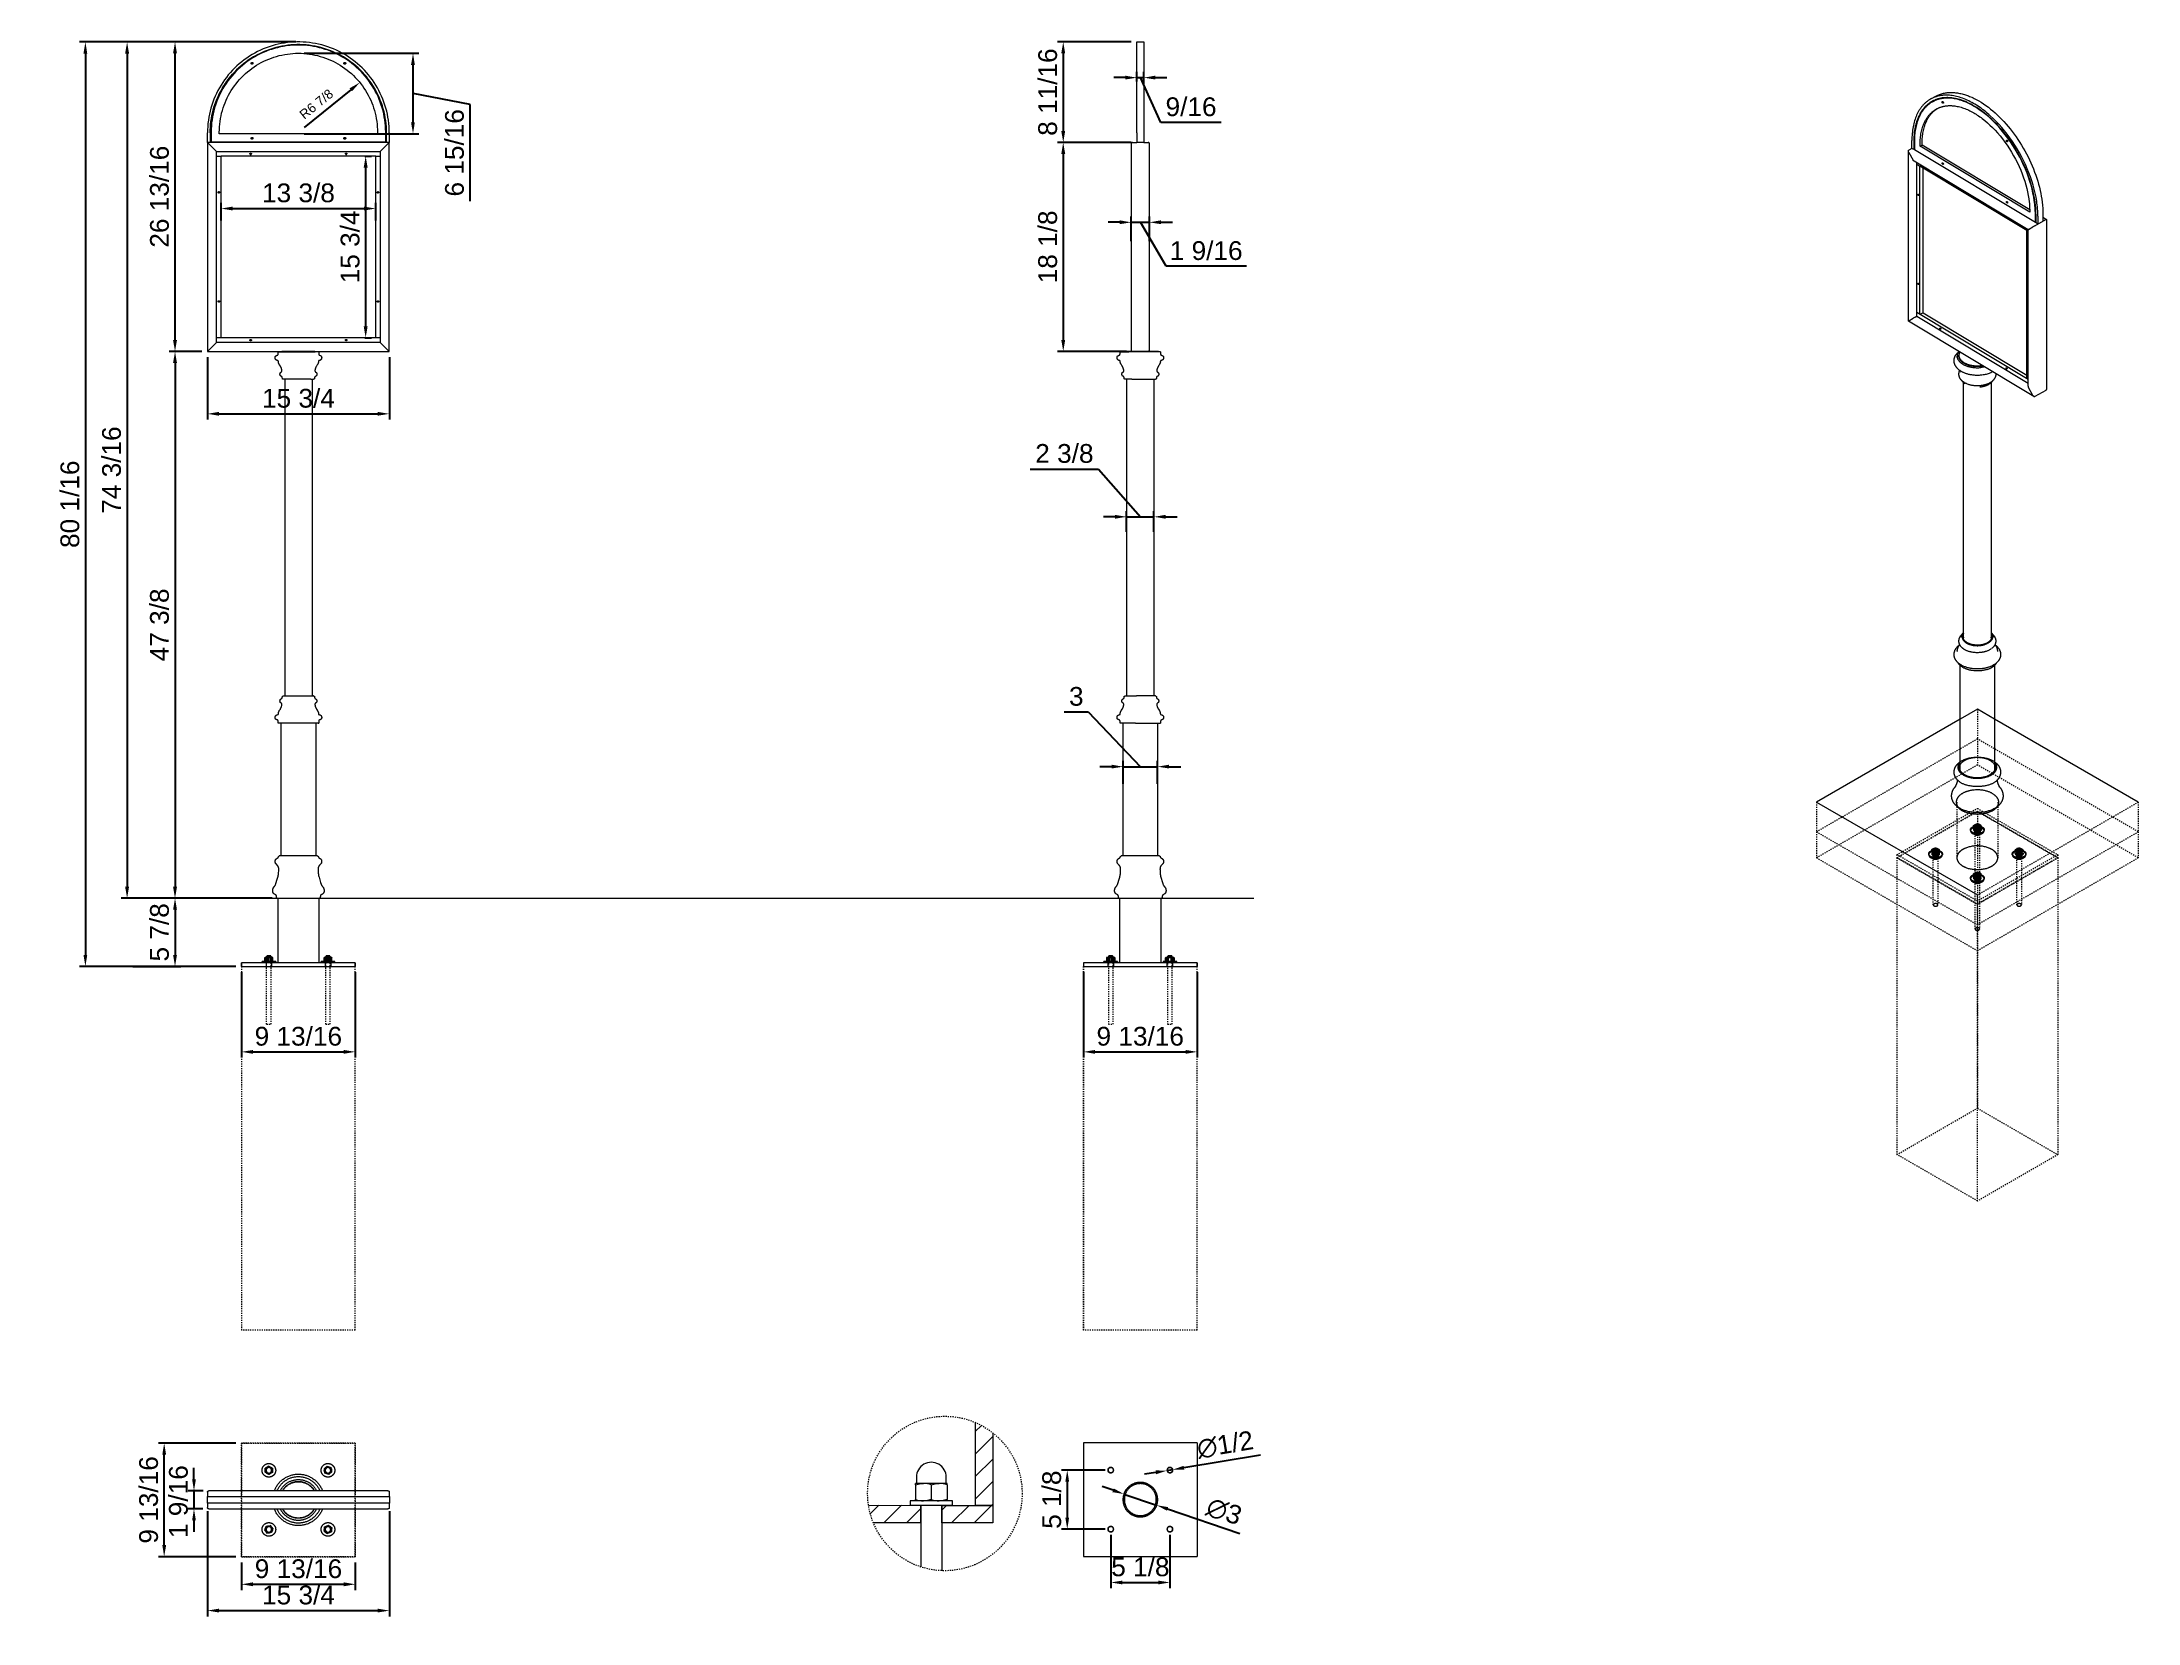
# Model space of a CAD drawing. Header units: inches. Extents: x -13 to 609, y -6 to 131.
# Drawn here: x -13.1 to 168.4, y -6.3 to 130.6 of the extents above; entities that cross this region are included whole.
import ezdxf

# ---------------------------------------------------------------- set-up
doc = ezdxf.new("R2010")
doc.units = ezdxf.units.IN
doc.header["$PDSIZE"] = -1
doc.linetypes.add('HIDDEN', pattern=[1.905, 1.27, -0.635])
for name, color, linetype, lineweight in [('ZANO_O', 10, 'Continuous', 0), ('ZANO_R', 7, 'Continuous', 0), ('ZANO_R_przerywana', 250, 'HIDDEN', 0), ('ZANO_W', 1, 'Continuous', 0)]:
    doc.layers.add(name, color=color, linetype=linetype, lineweight=lineweight)
doc.styles.add('Arial', font='arial.ttf')
doc.styles.get("Standard").update_dxf_attribs({"font": 'ARIALUNI.TTF'})
doc.dimstyles.new('amerykanie', dxfattribs={"dimtxt": 50, "dimasz": 50, "dimexe": 0.5, "dimexo": 0.5, "dimgap": 1, "dimtad": 1, "dimdec": 0, "dimzin": 0, "dimlunit": 5, "dimtxsty": 'Standard', "dimcen": 0.09, "dimclrd": 1, "dimclre": 1, "dimclrt": 1, "dimazin": 0, "dimtfac": 1, "dimtdec": 0, "dimtmove": 0, "dimatfit": 3, "dimfxl": 1, "dimtzin": 0, "dimarcsym": 1})

msp = doc.modelspace()

# ---------------------------------------------------------------- blocks, each defined once
blk = doc.blocks.new('*D424')
at = {"layer": 'Defpoints', "color": 0}
for p in [(9.36, 130.6), (-9.36, 50.53), (4.16, 50.53)]:
    blk.add_point(p, dxfattribs=at)
at = {"layer": 'ZANO_R', "color": 1, "lineweight": -2}
for p, q in [((8.86, 130.6), (-9.86, 130.6)), ((-9.36, 129.6), (-9.36, 51.53)), ((3.66, 50.53), (-9.86, 50.53))]:
    blk.add_line(p, q, dxfattribs=at)
at = {"layer": 'ZANO_R', "color": 1}
for points in [[(-9.2, 129.6), (-9.53, 129.6), (-9.36, 130.6)], [(-9.53, 51.53), (-9.2, 51.53), (-9.36, 50.53)]]:
    blk.add_solid(points, dxfattribs=at)
at = {"layer": 'ZANO_R', "color": 1, "insert": (-10.7, 90.56), "char_height": 1.625, "attachment_point": 5, "rotation": 90, "style": 'Arial'}
blk.add_mtext('80 1/16', dxfattribs=at)
blk = doc.blocks.new('*D425')
at = {"layer": 'Defpoints', "color": 0}
for p in [(9.36, 130.6), (-5.75, 56.43), (7.31, 56.43)]:
    blk.add_point(p, dxfattribs=at)
at = {"layer": 'ZANO_R', "color": 1, "lineweight": -2}
for p, q in [((8.86, 130.6), (-6.25, 130.6)), ((-5.75, 129.6), (-5.75, 57.43)), ((6.81, 56.43), (-6.25, 56.43))]:
    blk.add_line(p, q, dxfattribs=at)
at = {"layer": 'ZANO_R', "color": 1}
for points in [[(-5.58, 129.6), (-5.92, 129.6), (-5.75, 130.6)], [(-5.92, 57.43), (-5.58, 57.43), (-5.75, 56.43)]]:
    blk.add_solid(points, dxfattribs=at)
at = {"layer": 'ZANO_R', "color": 1, "insert": (-7.09, 93.52), "char_height": 1.625, "attachment_point": 5, "rotation": 90, "style": 'Arial'}
blk.add_mtext('74 3/16', dxfattribs=at)
blk = doc.blocks.new('*D426')
at = {"layer": 'Defpoints', "color": 0}
for p in [(2.39, 114.63), (15.78, 116.17), (15.78, 114.63)]:
    blk.add_point(p, dxfattribs=at)
at = {"layer": 'ZANO_R', "color": 1, "lineweight": -2}
for p, q in [((2.39, 115.13), (2.39, 116.67)), ((15.78, 115.13), (15.78, 116.67)), ((3.39, 116.17), (14.78, 116.17))]:
    blk.add_line(p, q, dxfattribs=at)
at = {"layer": 'ZANO_R', "color": 1}
for points in [[(3.39, 116.34), (3.39, 116.01), (2.39, 116.17)], [(14.78, 116.01), (14.78, 116.34), (15.78, 116.17)]]:
    blk.add_solid(points, dxfattribs=at)
at = {"layer": 'ZANO_R', "color": 1, "insert": (9.09, 117.52), "char_height": 1.625, "attachment_point": 5, "style": 'Arial'}
blk.add_mtext('13 3/8', dxfattribs=at)
blk = doc.blocks.new('*D427')
at = {"layer": 'Defpoints', "color": 0}
for p in [(14.33, 120.72), (14.91, 120.72), (14.33, 104.98)]:
    blk.add_point(p, dxfattribs=at)
at = {"layer": 'ZANO_R', "color": 1, "lineweight": -2}
for p, q in [((14.83, 120.72), (15.41, 120.72)), ((14.91, 105.98), (14.91, 119.72)), ((14.83, 104.98), (15.41, 104.98))]:
    blk.add_line(p, q, dxfattribs=at)
at = {"layer": 'ZANO_R', "color": 1}
for points in [[(15.08, 119.72), (14.74, 119.72), (14.91, 120.72)], [(14.74, 105.98), (15.08, 105.98), (14.91, 104.98)]]:
    blk.add_solid(points, dxfattribs=at)
at = {"layer": 'ZANO_R', "color": 1, "insert": (13.57, 112.85), "char_height": 1.625, "attachment_point": 5, "rotation": 90, "style": 'Arial'}
blk.add_mtext('15 3/4', dxfattribs=at)
blk = doc.blocks.new('*D428')
at = {"layer": 'Defpoints', "color": 0}
for p in [(1.21, 103.79), (16.96, 103.79), (16.96, 98.39)]:
    blk.add_point(p, dxfattribs=at)
at = {"layer": 'ZANO_R', "color": 1, "lineweight": -2}
for p, q in [((1.21, 103.29), (1.21, 97.89)), ((16.96, 103.29), (16.96, 97.89)), ((2.21, 98.39), (15.96, 98.39))]:
    blk.add_line(p, q, dxfattribs=at)
at = {"layer": 'ZANO_R', "color": 1}
for points in [[(2.21, 98.56), (2.21, 98.23), (1.21, 98.39)], [(15.96, 98.23), (15.96, 98.56), (16.96, 98.39)]]:
    blk.add_solid(points, dxfattribs=at)
at = {"layer": 'ZANO_R', "color": 1, "insert": (9.09, 99.73), "char_height": 1.625, "attachment_point": 5, "style": 'Arial'}
blk.add_mtext('15 3/4', dxfattribs=at)
blk = doc.blocks.new('*D429')
at = {"layer": 'Defpoints', "color": 0}
for p in [(-1.6, 130.61), (1.21, 130.61), (1.21, 103.79)]:
    blk.add_point(p, dxfattribs=at)
at = {"layer": 'ZANO_R', "color": 1, "lineweight": -2}
for p, q in [((0.71, 130.61), (-2.1, 130.61)), ((-1.6, 104.79), (-1.6, 129.61)), ((0.71, 103.79), (-2.1, 103.79))]:
    blk.add_line(p, q, dxfattribs=at)
at = {"layer": 'ZANO_R', "color": 1}
for points in [[(-1.43, 129.61), (-1.77, 129.61), (-1.6, 130.61)], [(-1.77, 104.79), (-1.43, 104.79), (-1.6, 103.79)]]:
    blk.add_solid(points, dxfattribs=at)
at = {"layer": 'ZANO_R', "color": 1, "insert": (-2.94, 117.2), "char_height": 1.625, "attachment_point": 5, "rotation": 90, "style": 'Arial'}
blk.add_mtext('26 13/16', dxfattribs=at)
blk = doc.blocks.new('*D430')
at = {"layer": 'Defpoints', "color": 0}
for p in [(1.21, 103.79), (-1.6, 56.43), (7.26, 56.43)]:
    blk.add_point(p, dxfattribs=at)
at = {"layer": 'ZANO_R', "color": 1, "lineweight": -2}
for p, q in [((0.71, 103.79), (-2.1, 103.79)), ((-1.6, 102.79), (-1.6, 57.43)), ((6.76, 56.43), (-2.1, 56.43))]:
    blk.add_line(p, q, dxfattribs=at)
at = {"layer": 'ZANO_R', "color": 1}
for points in [[(-1.43, 102.79), (-1.77, 102.79), (-1.6, 103.79)], [(-1.77, 57.43), (-1.43, 57.43), (-1.6, 56.43)]]:
    blk.add_solid(points, dxfattribs=at)
at = {"layer": 'ZANO_R', "color": 1, "insert": (-2.94, 80.11), "char_height": 1.625, "attachment_point": 5, "rotation": 90, "style": 'Arial'}
blk.add_mtext('47 3/8', dxfattribs=at)
blk = doc.blocks.new('*D431')
at = {"layer": 'Defpoints', "color": 0}
for p in [(1.33, 5.11), (0.04, 3.54), (1.3, 3.54)]:
    blk.add_point(p, dxfattribs=at)
at = {"layer": 'ZANO_R', "color": 1, "lineweight": -2}
for p, q in [((0.04, 6.11), (0.04, 7.11)), ((0.83, 5.11), (-0.46, 5.11)), ((0.04, 5.11), (0.04, 3.54)), ((0.8, 3.54), (-0.46, 3.54)), ((0.04, 2.54), (0.04, 1.54))]:
    blk.add_line(p, q, dxfattribs=at)
at = {"layer": 'ZANO_R', "color": 1}
for points in [[(-0.12, 6.11), (0.21, 6.11), (0.04, 5.11)], [(0.21, 2.54), (-0.12, 2.54), (0.04, 3.54)]]:
    blk.add_solid(points, dxfattribs=at)
at = {"layer": 'ZANO_R', "color": 1, "insert": (-1.3, 4.17), "char_height": 1.625, "attachment_point": 5, "rotation": 90, "style": 'Arial'}
blk.add_mtext('1 9/16', dxfattribs=at)
blk = doc.blocks.new('*D432')
at = {"layer": 'Defpoints', "color": 0}
for p in [(1.21, 3.84), (16.96, 3.84), (16.96, -5.27)]:
    blk.add_point(p, dxfattribs=at)
at = {"layer": 'ZANO_R', "color": 1, "lineweight": -2}
for p, q in [((1.21, 3.34), (1.21, -5.77)), ((16.96, 3.34), (16.96, -5.77)), ((2.21, -5.27), (15.96, -5.27))]:
    blk.add_line(p, q, dxfattribs=at)
at = {"layer": 'ZANO_R', "color": 1}
for points in [[(2.21, -5.1), (2.21, -5.43), (1.21, -5.27)], [(15.96, -5.43), (15.96, -5.1), (16.96, -5.27)]]:
    blk.add_solid(points, dxfattribs=at)
at = {"layer": 'ZANO_R', "color": 1, "insert": (9.09, -3.93), "char_height": 1.625, "attachment_point": 5, "style": 'Arial'}
blk.add_mtext('15 3/4', dxfattribs=at)
blk = doc.blocks.new('*D433')
at = {"layer": 'Defpoints', "color": 0}
for p in [(4.16, -0.6), (14.01, -0.6), (14.01, -2.99)]:
    blk.add_point(p, dxfattribs=at)
at = {"layer": 'ZANO_R', "color": 1, "lineweight": -2}
for p, q in [((4.16, -1.1), (4.16, -3.49)), ((14.01, -1.1), (14.01, -3.49)), ((5.16, -2.99), (13.01, -2.99))]:
    blk.add_line(p, q, dxfattribs=at)
at = {"layer": 'ZANO_R', "color": 1}
for points in [[(5.16, -2.82), (5.16, -3.16), (4.16, -2.99)], [(13.01, -3.16), (13.01, -2.82), (14.01, -2.99)]]:
    blk.add_solid(points, dxfattribs=at)
at = {"layer": 'ZANO_R', "color": 1, "insert": (9.09, -1.65), "char_height": 1.625, "attachment_point": 5, "style": 'Arial'}
blk.add_mtext('9 13/16', dxfattribs=at)
blk = doc.blocks.new('*D434')
at = {"layer": 'Defpoints', "color": 0}
for p in [(-2.54, 9.24), (4.16, 9.24), (4.16, -0.6)]:
    blk.add_point(p, dxfattribs=at)
at = {"layer": 'ZANO_R', "color": 1, "lineweight": -2}
for p, q in [((3.66, 9.24), (-3.04, 9.24)), ((-2.54, 0.4), (-2.54, 8.24)), ((3.66, -0.6), (-3.04, -0.6))]:
    blk.add_line(p, q, dxfattribs=at)
at = {"layer": 'ZANO_R', "color": 1}
for points in [[(-2.37, 8.24), (-2.7, 8.24), (-2.54, 9.24)], [(-2.7, 0.4), (-2.37, 0.4), (-2.54, -0.6)]]:
    blk.add_solid(points, dxfattribs=at)
at = {"layer": 'ZANO_R', "color": 1, "insert": (-3.88, 4.32), "char_height": 1.625, "attachment_point": 5, "rotation": 90, "style": 'Arial'}
blk.add_mtext('9 13/16', dxfattribs=at)
blk = doc.blocks.new('*D435')
at = {"layer": 'Defpoints', "color": 0}
for p in [(79.44, 6.9), (75.67, 1.78), (79.44, 1.78)]:
    blk.add_point(p, dxfattribs=at)
at = {"layer": 'ZANO_R', "color": 1, "lineweight": -2}
for p, q in [((78.94, 6.9), (75.17, 6.9)), ((75.67, 5.9), (75.67, 2.78)), ((78.94, 1.78), (75.17, 1.78))]:
    blk.add_line(p, q, dxfattribs=at)
at = {"layer": 'ZANO_R', "color": 1}
for points in [[(75.83, 5.9), (75.5, 5.9), (75.67, 6.9)], [(75.5, 2.78), (75.83, 2.78), (75.67, 1.78)]]:
    blk.add_solid(points, dxfattribs=at)
at = {"layer": 'ZANO_R', "color": 1, "insert": (74.33, 4.34), "char_height": 1.625, "attachment_point": 5, "rotation": 90, "style": 'Arial'}
blk.add_mtext('5 1/8', dxfattribs=at)
blk = doc.blocks.new('*D436')
at = {"layer": 'Defpoints', "color": 0}
for p in [(79.44, 1.78), (84.55, 1.78), (84.55, -2.83)]:
    blk.add_point(p, dxfattribs=at)
at = {"layer": 'ZANO_R', "color": 1, "lineweight": -2}
for p, q in [((79.44, 1.28), (79.44, -3.33)), ((84.55, 1.28), (84.55, -3.33)), ((80.44, -2.83), (83.55, -2.83))]:
    blk.add_line(p, q, dxfattribs=at)
at = {"layer": 'ZANO_R', "color": 1}
for points in [[(80.44, -2.67), (80.44, -3), (79.44, -2.83)], [(83.55, -3), (83.55, -2.67), (84.55, -2.83)]]:
    blk.add_solid(points, dxfattribs=at)
at = {"layer": 'ZANO_R', "color": 1, "insert": (82, -1.49), "char_height": 1.625, "attachment_point": 5, "style": 'Arial'}
blk.add_mtext('5 1/8', dxfattribs=at)
blk = doc.blocks.new('*D437')
at = {"layer": 'Defpoints', "color": 0}
for p in [(83.18, 89.47), (80.81, 87.67), (83.18, 87.67)]:
    blk.add_point(p, dxfattribs=at)
at = {"layer": 'ZANO_R', "color": 1, "lineweight": -2}
for p, q in [((72.47, 93.61), (78.36, 93.61)), ((78.36, 93.61), (82, 89.47)), ((79.81, 89.47), (78.81, 89.47)), ((80.81, 88.17), (80.81, 89.97)), ((80.81, 89.47), (83.18, 89.47)), ((83.18, 88.17), (83.18, 89.97)), ((84.18, 89.47), (85.18, 89.47))]:
    blk.add_line(p, q, dxfattribs=at)
at = {"layer": 'ZANO_R', "color": 1}
for points in [[(79.81, 89.31), (79.81, 89.64), (80.81, 89.47)], [(84.18, 89.64), (84.18, 89.31), (83.18, 89.47)]]:
    blk.add_solid(points, dxfattribs=at)
at = {"layer": 'ZANO_R', "color": 1, "insert": (75.42, 94.95), "char_height": 1.625, "attachment_point": 5, "style": 'Arial'}
blk.add_mtext('2 3/8', dxfattribs=at)
blk = doc.blocks.new('*D438')
at = {"layer": 'Defpoints', "color": 0}
for p in [(83.49, 67.83), (80.5, 65.84), (83.49, 65.84)]:
    blk.add_point(p, dxfattribs=at)
at = {"layer": 'ZANO_R', "color": 1, "lineweight": -2}
for p, q in [((75.41, 72.58), (77.48, 72.58)), ((77.48, 72.58), (82, 67.83)), ((79.5, 67.83), (78.5, 67.83)), ((80.5, 66.34), (80.5, 68.33)), ((80.5, 67.83), (83.49, 67.83)), ((83.49, 66.34), (83.49, 68.33)), ((84.49, 67.83), (85.49, 67.83))]:
    blk.add_line(p, q, dxfattribs=at)
at = {"layer": 'ZANO_R', "color": 1}
for points in [[(79.5, 67.67), (79.5, 68), (80.5, 67.83)], [(84.49, 68), (84.49, 67.67), (83.49, 67.83)]]:
    blk.add_solid(points, dxfattribs=at)
at = {"layer": 'ZANO_R', "color": 1, "insert": (76.45, 73.91), "char_height": 1.62, "attachment_point": 5, "style": 'Arial'}
blk.add_mtext('3', dxfattribs=at)
blk = doc.blocks.new('*D439')
at = {"layer": 'Defpoints', "color": 0}
for p in [(80.58, 4.83), (83.41, 3.86)]:
    blk.add_point(p, dxfattribs=at)
at = {"layer": 'ZANO_R', "color": 1, "lineweight": -2}
for p, q in [((79.63, 5.15), (78.69, 5.47)), ((80.58, 4.83), (83.41, 3.86)), ((84.36, 3.54), (90.62, 1.4))]:
    blk.add_line(p, q, dxfattribs=at)
at = {"layer": 'ZANO_R', "color": 1}
for points in [[(79.58, 4.99), (79.69, 5.31), (80.58, 4.83)], [(84.41, 3.69), (84.31, 3.38), (83.41, 3.86)]]:
    blk.add_solid(points, dxfattribs=at)
at = {"layer": 'ZANO_R', "color": 1, "insert": (89.25, 3.32), "char_height": 1.625, "attachment_point": 5, "rotation": 341.1376, "style": 'Arial'}
blk.add_mtext('∅3', dxfattribs=at)
blk = doc.blocks.new('*D440')
at = {"layer": 'Defpoints', "color": 0}
for p in [(84.32, 6.86), (84.79, 6.94)]:
    blk.add_point(p, dxfattribs=at)
at = {"layer": 'ZANO_R', "color": 1, "lineweight": -2}
for p, q in [((92.39, 8.2), (85.77, 7.1)), ((83.33, 6.7), (82.35, 6.54)), ((84.32, 6.86), (84.79, 6.94))]:
    blk.add_line(p, q, dxfattribs=at)
at = {"layer": 'ZANO_R', "color": 1}
for points in [[(85.75, 7.27), (85.8, 6.94), (84.79, 6.94)], [(83.36, 6.54), (83.31, 6.87), (84.32, 6.86)]]:
    blk.add_solid(points, dxfattribs=at)
at = {"layer": 'ZANO_R', "color": 1, "insert": (89.35, 9.09), "char_height": 1.625, "attachment_point": 5, "rotation": 9.3695, "style": 'Arial'}
blk.add_mtext('∅1/2', dxfattribs=at)
blk = doc.blocks.new('*D441')
at = {"layer": 'Defpoints', "color": 0}
for p in [(77.07, 50.53), (86.92, 50.53), (86.92, 43.13)]:
    blk.add_point(p, dxfattribs=at)
at = {"layer": 'ZANO_W', "color": 1, "lineweight": -2}
for p, q in [((77.07, 50.03), (77.07, 42.63)), ((86.92, 50.03), (86.92, 42.63)), ((78.07, 43.13), (85.92, 43.13))]:
    blk.add_line(p, q, dxfattribs=at)
at = {"layer": 'ZANO_W', "color": 1}
for points in [[(78.07, 43.29), (78.07, 42.96), (77.07, 43.13)], [(85.92, 42.96), (85.92, 43.29), (86.92, 43.13)]]:
    blk.add_solid(points, dxfattribs=at)
at = {"layer": 'ZANO_W', "color": 1, "insert": (81.99, 44.47), "char_height": 1.625, "attachment_point": 5, "style": 'Arial'}
blk.add_mtext('9 13/16', dxfattribs=at)
blk = doc.blocks.new('*D442')
at = {"layer": 'Defpoints', "color": 0}
for p in [(4.16, 50.53), (14.01, 50.53), (14.01, 43.13)]:
    blk.add_point(p, dxfattribs=at)
at = {"layer": 'ZANO_R', "color": 1, "lineweight": -2}
for p, q in [((4.16, 50.03), (4.16, 42.63)), ((14.01, 50.03), (14.01, 42.63)), ((5.16, 43.13), (13.01, 43.13))]:
    blk.add_line(p, q, dxfattribs=at)
at = {"layer": 'ZANO_R', "color": 1}
for points in [[(5.16, 43.29), (5.16, 42.96), (4.16, 43.13)], [(13.01, 42.96), (13.01, 43.29), (14.01, 43.13)]]:
    blk.add_solid(points, dxfattribs=at)
at = {"layer": 'ZANO_R', "color": 1, "insert": (9.08, 44.47), "char_height": 1.625, "attachment_point": 5, "style": 'Arial'}
blk.add_mtext('9 13/16', dxfattribs=at)
blk = doc.blocks.new('*D443')
at = {"layer": 'Defpoints', "color": 0}
for p in [(82.29, 127.51), (81.7, 126.67), (82.29, 126.67)]:
    blk.add_point(p, dxfattribs=at)
at = {"layer": 'ZANO_R', "color": 1, "lineweight": -2}
for p, q in [((80.7, 127.51), (79.7, 127.51)), ((81.7, 127.17), (81.7, 128.01)), ((81.7, 127.51), (82.29, 127.51)), ((83.78, 123.64), (82, 127.51)), ((82.29, 127.17), (82.29, 128.01)), ((83.29, 127.51), (84.29, 127.51)), ((89, 123.64), (83.78, 123.64))]:
    blk.add_line(p, q, dxfattribs=at)
at = {"layer": 'ZANO_R', "color": 1}
for points in [[(80.7, 127.35), (80.7, 127.68), (81.7, 127.51)], [(83.29, 127.68), (83.29, 127.35), (82.29, 127.51)]]:
    blk.add_solid(points, dxfattribs=at)
at = {"layer": 'ZANO_R', "color": 1, "insert": (86.39, 124.98), "char_height": 1.625, "attachment_point": 5, "style": 'Arial'}
blk.add_mtext('9/16', dxfattribs=at)
blk = doc.blocks.new('*D444')
at = {"layer": 'Defpoints', "color": 0}
for p in [(82.78, 114.98), (81.21, 112.85), (82.78, 112.85)]:
    blk.add_point(p, dxfattribs=at)
at = {"layer": 'ZANO_R', "color": 1, "lineweight": -2}
for p, q in [((80.21, 114.98), (79.21, 114.98)), ((81.21, 113.35), (81.21, 115.48)), ((81.21, 114.98), (82.78, 114.98)), ((84.22, 111.18), (82, 114.98)), ((82.78, 113.35), (82.78, 115.48)), ((83.78, 114.98), (84.78, 114.98)), ((91.18, 111.18), (84.22, 111.18))]:
    blk.add_line(p, q, dxfattribs=at)
at = {"layer": 'ZANO_R', "color": 1}
for points in [[(80.21, 114.82), (80.21, 115.15), (81.21, 114.98)], [(83.78, 115.15), (83.78, 114.82), (82.78, 114.98)]]:
    blk.add_solid(points, dxfattribs=at)
at = {"layer": 'ZANO_R', "color": 1, "insert": (87.7, 112.52), "char_height": 1.625, "attachment_point": 5, "style": 'Arial'}
blk.add_mtext('1 9/16', dxfattribs=at)
blk = doc.blocks.new('*D445')
at = {"layer": 'Defpoints', "color": 0}
for p in [(81.7, 130.61), (75.32, 121.9), (81.7, 121.9)]:
    blk.add_point(p, dxfattribs=at)
at = {"layer": 'ZANO_R', "color": 1, "lineweight": -2}
for p, q in [((81.2, 130.61), (74.82, 130.61)), ((75.32, 129.61), (75.32, 122.9)), ((81.2, 121.9), (74.82, 121.9))]:
    blk.add_line(p, q, dxfattribs=at)
at = {"layer": 'ZANO_R', "color": 1}
for points in [[(75.49, 129.61), (75.15, 129.61), (75.32, 130.61)], [(75.15, 122.9), (75.49, 122.9), (75.32, 121.9)]]:
    blk.add_solid(points, dxfattribs=at)
at = {"layer": 'ZANO_R', "color": 1, "insert": (73.98, 126.26), "char_height": 1.625, "attachment_point": 5, "rotation": 90, "style": 'Arial'}
blk.add_mtext('8 11/16', dxfattribs=at)
blk = doc.blocks.new('*D446')
at = {"layer": 'Defpoints', "color": 0}
for p in [(81.7, 121.9), (75.32, 103.8), (81.3, 103.8)]:
    blk.add_point(p, dxfattribs=at)
at = {"layer": 'ZANO_R', "color": 1, "lineweight": -2}
for p, q in [((81.2, 121.9), (74.82, 121.9)), ((75.32, 120.9), (75.32, 104.8)), ((80.8, 103.8), (74.82, 103.8))]:
    blk.add_line(p, q, dxfattribs=at)
at = {"layer": 'ZANO_R', "color": 1}
for points in [[(75.49, 120.9), (75.15, 120.9), (75.32, 121.9)], [(75.15, 104.8), (75.49, 104.8), (75.32, 103.8)]]:
    blk.add_solid(points, dxfattribs=at)
at = {"layer": 'ZANO_R', "color": 1, "insert": (73.98, 112.85), "char_height": 1.625, "attachment_point": 5, "rotation": 90, "style": 'Arial'}
blk.add_mtext('18 1/8', dxfattribs=at)
blk = doc.blocks.new('*D447')
at = {"layer": 'Defpoints', "color": 0}
for p in [(-1.6, 56.43), (-5.75, 50.53), (-1.6, 50.53)]:
    blk.add_point(p, dxfattribs=at)
at = {"layer": 'ZANO_O', "color": 1, "lineweight": -2}
for p, q in [((-2.1, 56.43), (-2.1, 56.43)), ((-1.6, 55.43), (-1.6, 51.53)), ((-5.25, 50.53), (-1.1, 50.53))]:
    blk.add_line(p, q, dxfattribs=at)
at = {"layer": 'ZANO_O', "color": 1}
for points in [[(-1.43, 55.43), (-1.77, 55.43), (-1.6, 56.43)], [(-1.77, 51.53), (-1.43, 51.53), (-1.6, 50.53)]]:
    blk.add_solid(points, dxfattribs=at)
at = {"layer": 'ZANO_O', "color": 1, "insert": (-2.94, 53.48), "char_height": 1.625, "attachment_point": 5, "rotation": 90, "style": 'Arial'}
blk.add_mtext('5 7/8', dxfattribs=at)
blk = doc.blocks.new('*D448')
at = {"layer": 'Defpoints', "color": 0}
for p in [(9.09, 129.62), (19.01, 129.62), (9.09, 122.65)]:
    blk.add_point(p, dxfattribs=at)
at = {"layer": 'ZANO_W', "color": 1, "lineweight": -2}
for p, q in [((9.59, 129.62), (19.51, 129.62)), ((19.01, 123.65), (19.01, 128.62)), ((23.95, 125.19), (19.01, 126.14)), ((23.95, 116.8), (23.95, 125.19)), ((9.59, 122.65), (19.51, 122.65))]:
    blk.add_line(p, q, dxfattribs=at)
at = {"layer": 'ZANO_W', "color": 1}
for points in [[(19.17, 128.62), (18.84, 128.62), (19.01, 129.62)], [(18.84, 123.65), (19.17, 123.65), (19.01, 122.65)]]:
    blk.add_solid(points, dxfattribs=at)
at = {"layer": 'ZANO_W', "color": 1, "insert": (22.61, 121), "char_height": 1.625, "attachment_point": 5, "rotation": 90, "style": 'Arial'}
blk.add_mtext('6 15/16', dxfattribs=at)
blk = doc.blocks.new('*D457')
at = {"layer": 'Defpoints', "color": 0}
for p in [(14.4, 127.09), (9.09, 122.77)]:
    blk.add_point(p, dxfattribs=at)
at = {"layer": 'ZANO_W', "color": 1, "lineweight": -2}
blk.add_line((13.63, 126.46), (9.59, 123.18), dxfattribs=at)
at = {"layer": 'ZANO_W', "color": 1}
blk.add_solid([(13.73, 126.33), (13.52, 126.59), (14.4, 127.09)], dxfattribs=at)
at = {"layer": 'ZANO_W', "color": 1, "insert": (10.64, 125.22), "char_height": 1.625, "attachment_point": 5, "rotation": 39.0919, "style": 'Arial'}
blk.add_mtext('{\\H0.5x;R6 7/8}', dxfattribs=at)

# ---------------------------------------------------------------- dimensions: what is measured, and where the dimension line sits
at = {"layer": 'ZANO_O'}
dim = msp.add_linear_dim(base=(-1.60128, 50.52678), p1=(-1.60128, 56.4323), p2=(-5.74925, 50.52678), angle=90, dimstyle='amerykanie', override={"dimtxt": 1.625, "dimasz": 1, "dimgap": 0.5, "dimdec": 4, "dimtxsty": 'Arial', "dimaunit": 1, "dimadec": 1, "dimtdec": 4, "dimtmove": 1, "dimfrac": 2}, dxfattribs=at)
dim.commit()
dim.dimension.update_dxf_attribs({"geometry": '*D447', "text_midpoint": (-2.94149, 53.47954)})
at = {"layer": 'ZANO_R'}
for base, p1, p2, picture, middle in [((-9.36311, 50.52678), (9.35713, 130.59966), (4.16357, 50.52678), '*D424', (-10.70332, 90.56322)), ((-5.74925, 56.4323), (9.35713, 130.59966), (7.31373, 56.4323), '*D425', (-7.09001, 93.51598)), ((-1.60128, 130.60552), (1.21137, 103.7945), (1.21137, 130.60552), '*D429', (-2.94204, 117.20001)), ((75.32159, 121.90474), (81.6998, 130.60552), (81.6998, 121.90474), '*D445', (73.98138, 126.25513)), ((75.321587, 103.796594), (81.699795, 121.904737), (81.303731, 103.796594), '*D446', (73.981376, 112.850666)), ((14.90952, 120.72363), (14.33458, 104.9756), (14.33458, 120.72363), '*D427', (13.56876, 112.84962)), ((-1.60128, 56.4323), (1.21137, 103.7945), (7.25678, 56.4323), '*D430', (-2.94204, 80.1134)), ((-2.53801, 9.24421), (4.16441, -0.59859), (4.16413, 9.24421), '*D434', (-3.87878, 4.32281))]:
    dim = msp.add_linear_dim(base=base, p1=p1, p2=p2, angle=90, dimstyle='amerykanie', override={"dimtxt": 1.625, "dimasz": 1, "dimgap": 0.5, "dimdec": 4, "dimtxsty": 'Arial', "dimaunit": 1, "dimadec": 1, "dimtdec": 4, "dimtmove": 1, "dimfrac": 2}, dxfattribs=at)
    dim.commit()
    dim.dimension.update_dxf_attribs({"geometry": picture, "text_midpoint": middle})
for base, p1, p2, picture, middle in [((82.290347, 127.5147), (81.699795, 126.668516), (82.290347, 126.668516), '*D443', (84.284204, 123.639995)), ((82.78247, 114.98443), (81.20767, 112.84962), (82.78247, 112.84962), '*D444', (84.72231, 111.17884)), ((83.18208, 89.47454), (80.80806, 87.67245), (83.18208, 87.67245), '*D437', (77.85702, 93.60898)), ((83.4931, 67.83169), (80.49704, 65.84174), (83.4931, 65.84174), '*D438', (76.9781, 72.58269)), ((84.55483, -2.83389), (79.43673, 1.78425), (84.55483, 1.78455), '*D436', (81.99578, -2.83389))]:
    dim = msp.add_linear_dim(base=base, p1=p1, p2=p2, dimstyle='amerykanie', override={"dimtxt": 1.625, "dimasz": 1, "dimgap": 0.5, "dimdec": 4, "dimtxsty": 'Arial', "dimaunit": 1, "dimadec": 1, "dimtdec": 4, "dimtmove": 1, "dimfrac": 2}, dxfattribs=at)
    dim.commit()
    dim.dimension.update_dxf_attribs({"geometry": picture, "text_midpoint": middle, "dimtype": 160})
for base, p1, p2, picture, middle in [((15.7783, 116.17484), (2.39247, 114.62833), (15.7783, 114.62833), '*D426', (9.08539, 117.51561)), ((16.9594, 98.3926), (1.21137, 103.7945), (16.9594, 103.7945), '*D428', (9.08539, 99.73337)), ((14.00637, 43.12581), (4.16357, 50.52678), (14.00637, 50.52678), '*D442', (9.08497, 44.46657)), ((16.95968, -5.26713), (1.21165, 3.84094), (16.95968, 3.84094), '*D432', (9.08567, -3.92636)), ((14.006925, -2.99115), (4.164683, -0.598309), (14.006925, -0.597755), '*D433', (9.085804, -1.650384))]:
    dim = msp.add_linear_dim(base=base, p1=p1, p2=p2, dimstyle='amerykanie', override={"dimtxt": 1.625, "dimasz": 1, "dimgap": 0.5, "dimdec": 4, "dimtxsty": 'Arial', "dimaunit": 1, "dimadec": 1, "dimtdec": 4, "dimtmove": 1, "dimfrac": 2}, dxfattribs=at)
    dim.commit()
    dim.dimension.update_dxf_attribs({"geometry": picture, "text_midpoint": middle})
dim = msp.add_diameter_dim_2p(p1=(84.32148, 6.86423), p2=(84.78757, 6.94114), dimstyle='amerykanie', override={"dimtxt": 1.625, "dimasz": 1, "dimgap": 0.5, "dimdec": 4, "dimtxsty": 'Arial', "dimaunit": 1, "dimadec": 1, "dimtdec": 4, "dimtmove": 1, "dimfrac": 2}, dxfattribs=at)
dim.commit()
dim.dimension.update_dxf_attribs({"geometry": '*D440', "text_midpoint": (89.35385, 9.0883)})
for base, p1, p2, picture, middle in [((0.0442, 3.53629), (1.32976, 5.11063), (1.30288, 3.53629), '*D431', (0.0442, 4.17067)), ((75.66819, 1.78425), (79.43643, 6.90238), (79.43673, 1.78425), '*D435', (75.66819, 4.34331))]:
    dim = msp.add_linear_dim(base=base, p1=p1, p2=p2, angle=90, dimstyle='amerykanie', override={"dimtxt": 1.625, "dimasz": 1, "dimgap": 0.5, "dimdec": 4, "dimtxsty": 'Arial', "dimaunit": 1, "dimadec": 1, "dimtdec": 4, "dimtmove": 1, "dimfrac": 2}, dxfattribs=at)
    dim.commit()
    dim.dimension.update_dxf_attribs({"geometry": picture, "text_midpoint": middle, "dimtype": 160})
dim = msp.add_diameter_dim_2p(p1=(80.578, 4.82764), p2=(83.41304, 3.85907), dimstyle='amerykanie', override={"dimtxt": 1.625, "dimasz": 1, "dimgap": 0.5, "dimdec": 4, "dimtxsty": 'Arial', "dimaunit": 1, "dimadec": 1, "dimtdec": 4, "dimtmove": 1, "dimfrac": 2}, dxfattribs=at)
dim.commit()
dim.dimension.update_dxf_attribs({"geometry": '*D439', "text_midpoint": (88.80497, 2.01695), "dimtype": 163})
at = {"layer": 'ZANO_W'}
dim = msp.add_linear_dim(base=(19.00726, 129.62127), p1=(9.08539, 122.65277), p2=(9.08539, 129.62127), angle=90, dimstyle='amerykanie', override={"dimtxt": 1.625, "dimasz": 1, "dimgap": 0.5, "dimdec": 4, "dimtxsty": 'Arial', "dimaunit": 1, "dimadec": 1, "dimtdec": 4, "dimtmove": 1, "dimfrac": 2}, dxfattribs=at)
dim.commit()
dim.dimension.update_dxf_attribs({"geometry": '*D448', "text_midpoint": (23.95075, 124.68753), "dimtype": 160})
dim = msp.add_radius_dim(center=(9.08553, 122.77249), mpoint=(14.40115, 127.09112), text='{\\H0.5x;<>}', dimstyle='amerykanie', override={"dimtxt": 1.625, "dimasz": 1, "dimgap": 0.5, "dimdec": 4, "dimtxsty": 'Arial', "dimaunit": 1, "dimadec": 1, "dimtdec": 4, "dimtmove": 1, "dimfrac": 2}, dxfattribs=at)
dim.commit()
dim.dimension.update_dxf_attribs({"geometry": '*D457', "text_midpoint": (11.21701, 124.50419), "dimtype": 164})
dim = msp.add_linear_dim(base=(86.91605, 43.12581), p1=(77.07326, 50.52678), p2=(86.91605, 50.52696), dimstyle='amerykanie', override={"dimtxt": 1.625, "dimasz": 1, "dimgap": 0.5, "dimdec": 4, "dimtxsty": 'Arial', "dimaunit": 1, "dimadec": 1, "dimtdec": 4, "dimtmove": 1, "dimfrac": 2}, dxfattribs=at)
dim.commit()
dim.dimension.update_dxf_attribs({"geometry": '*D441', "text_midpoint": (81.99466, 44.46657)})

# ---------------------------------------------------------------- linework, layer by layer
at = {"layer": 'ZANO_R'}
for p, q in [((4.17602, 128.88766), (3.96646, 128.71454)), ((4.39143, 129.05345), (4.17602, 128.88766)), ((4.61244, 129.2117), (4.39143, 129.05345)), ((4.65497, 128.89548), (4.44461, 128.73766)), ((4.74663, 129.01729), (4.53225, 128.86379)), ((4.54388, 128.87225), (4.58348, 128.90135)), ((4.83877, 129.36222), (4.61244, 129.2117)), ((4.62326, 128.93018), (4.6632, 128.95874)), ((4.87069, 129.04588), (4.65497, 128.89548)), ((4.7033, 128.98702), (4.74356, 129.01503)), ((4.96617, 129.1633), (4.74663, 129.01729)), ((5.07017, 129.50485), (4.83877, 129.36222)), ((5.09152, 129.18869), (4.87069, 129.04588)), ((4.90611, 129.12431), (4.94712, 129.15093)), ((5.19063, 129.30165), (4.96617, 129.1633)), ((4.98827, 129.17727), (5.02956, 129.20333)), ((5.30635, 129.6394), (5.07017, 129.50485)), ((5.07098, 129.22911), (5.11254, 129.2546)), ((5.31717, 129.32373), (5.09152, 129.18869)), ((5.41972, 129.43217), (5.19063, 129.30165)), ((5.28003, 129.35372), (5.32221, 129.37778)), ((5.54704, 129.76573), (5.30635, 129.6394)), ((5.54739, 129.45084), (5.31717, 129.32373)), ((5.3645, 129.40155), (5.40691, 129.42503)), ((5.65319, 129.5547), (5.41972, 129.43217)), ((5.57755, 129.51612), (5.492, 129.4712)), ((5.79194, 129.88366), (5.54704, 129.76573)), ((5.78189, 129.56986), (5.54739, 129.45084)), ((5.57759, 129.51604), (5.62052, 129.53806)), ((5.89074, 129.6691), (5.65319, 129.5547)), ((5.66354, 129.55979), (5.70665, 129.58123)), ((6.02039, 129.68066), (5.78189, 129.56986)), ((6.04077, 129.99308), (5.79194, 129.88366)), ((5.79352, 129.6234), (5.92349, 129.68399)), ((5.86932, 128.81942), (6.08237, 128.92797)), ((6.13211, 129.77523), (5.89074, 129.6691)), ((5.96709, 129.70366), (6.09832, 129.76088)), ((6.2626, 129.78309), (6.02039, 129.68066)), ((6.29322, 130.09384), (6.04077, 129.99308)), ((6.08237, 128.92797), (6.29908, 129.02902)), ((6.10551, 129.76394), (6.31826, 129.85034)), ((6.37699, 129.87297), (6.13211, 129.77523)), ((6.50822, 129.87704), (6.2626, 129.78309)), ((6.54901, 130.18583), (6.29322, 130.09384)), ((6.29908, 129.02902), (6.51919, 129.12245)), ((6.31852, 129.85044), (6.53525, 129.93093)), ((6.6251, 129.9622), (6.37699, 129.87297)), ((6.75696, 129.96238), (6.50822, 129.87704)), ((6.51919, 129.12245), (6.74242, 129.20814)), ((6.53941, 129.9324), (6.75548, 130.00519)), ((6.80781, 130.26893), (6.54901, 130.18583)), ((6.87614, 130.04281), (6.6251, 129.9622)), ((6.74242, 129.20814), (6.9685, 129.28599)), ((7.00852, 130.03902), (6.75696, 129.96238)), ((6.76144, 130.0071), (6.97893, 130.07303)), ((7.06933, 130.34306), (6.80781, 130.26893)), ((7.12981, 130.11471), (6.87614, 130.04281)), ((6.9685, 129.28599), (7.19716, 129.3559)), ((6.98399, 130.07448), (7.20533, 130.13425)), ((7.2626, 130.10687), (7.00852, 130.03902)), ((7.33325, 130.40811), (7.06933, 130.34306)), ((7.38582, 130.17781), (7.12981, 130.11471)), ((7.19716, 129.3559), (7.42813, 129.41779)), ((7.20672, 130.1346), (7.42931, 130.18756)), ((7.51888, 130.16583), (7.2626, 130.10687)), ((7.59927, 130.46401), (7.33325, 130.40811)), ((7.64385, 130.23203), (7.38582, 130.17781)), ((7.42813, 129.41779), (7.66111, 129.47157)), ((7.43438, 130.18868), (7.54981, 130.21331)), ((7.77706, 130.21585), (7.51888, 130.16583)), ((7.56267, 130.21593), (7.65145, 130.23345)), ((7.86705, 130.5107), (7.59927, 130.46401)), ((7.9036, 130.27732), (7.64385, 130.23203)), ((7.66111, 129.47157), (7.89583, 129.5172)), ((7.66579, 130.23618), (7.78227, 130.25728)), ((8.03682, 130.25685), (7.77706, 130.21585)), ((7.78438, 130.25765), (7.89923, 130.2766)), ((8.13628, 130.54811), (7.86705, 130.5107)), ((7.89583, 129.5172), (8.132, 129.5546)), ((8.16475, 130.31362), (7.9036, 130.27732)), ((7.91698, 130.27937), (8.00516, 130.2925)), ((8.01661, 130.29413), (8.13438, 130.30984)), ((8.29785, 130.2888), (8.03682, 130.25685)), ((8.132, 129.5546), (8.36933, 129.58374)), ((8.40664, 130.57622), (8.13628, 130.54811)), ((8.13706, 130.31018), (8.2525, 130.32373)), ((8.42701, 130.34087), (8.16475, 130.31362)), ((8.26846, 130.32547), (8.35575, 130.33435)), ((8.55983, 130.31164), (8.29785, 130.2888)), ((8.36933, 129.58374), (8.60753, 129.60458)), ((8.37092, 130.33579), (8.4862, 130.34575)), ((8.67782, 130.59497), (8.40664, 130.57622)), ((8.69005, 130.35907), (8.42701, 130.34087)), ((8.4896, 130.34601), (8.60849, 130.35439)), ((8.82245, 130.32536), (8.55983, 130.31164)), ((8.60753, 129.60458), (8.84631, 129.6171)), ((8.61599, 130.35485), (8.72756, 130.36091)), ((8.94948, 130.60435), (8.67782, 130.59497)), ((8.95355, 130.36817), (8.69005, 130.35907)), ((8.7451, 130.36171), (8.83075, 130.36505)), ((9.08539, 130.32993), (8.82245, 130.32536)), ((8.84631, 129.6171), (9.08539, 129.62127)), ((8.84677, 130.36557), (8.95858, 130.36825)), ((9.2213, 130.60435), (8.94948, 130.60435)), ((9.21722, 130.36817), (8.95355, 130.36817)), ((8.96605, 130.36837), (9.08539, 130.3693)), ((9.34833, 130.32536), (9.08539, 130.32993)), ((9.08539, 129.62127), (9.32446, 129.6171)), ((9.48073, 130.35907), (9.21722, 130.36817)), ((9.49296, 130.59497), (9.2213, 130.60435)), ((9.32446, 129.6171), (9.56325, 129.60458)), ((9.61094, 130.31164), (9.34833, 130.32536)), ((9.74377, 130.34087), (9.48073, 130.35907)), ((9.76413, 130.57622), (9.49296, 130.59497)), ((9.56325, 129.60458), (9.80145, 129.58374)), ((9.87293, 130.2888), (9.61094, 130.31164)), ((10.00602, 130.31362), (9.74377, 130.34087)), ((10.0345, 130.54811), (9.76413, 130.57622)), ((9.80145, 129.58374), (10.03878, 129.5546)), ((10.13396, 130.25685), (9.87293, 130.2888)), ((10.26718, 130.27732), (10.00602, 130.31362)), ((10.30373, 130.5107), (10.0345, 130.54811)), ((10.03878, 129.5546), (10.27495, 129.5172)), ((10.39372, 130.21585), (10.13396, 130.25685)), ((10.52693, 130.23203), (10.26718, 130.27732)), ((10.27495, 129.5172), (10.50966, 129.47157)), ((10.57151, 130.46401), (10.30373, 130.5107)), ((10.6519, 130.16583), (10.39372, 130.21585)), ((10.50966, 129.47157), (10.74265, 129.41779)), ((10.78496, 130.17781), (10.52693, 130.23203)), ((10.83752, 130.40811), (10.57151, 130.46401)), ((10.90818, 130.10687), (10.6519, 130.16583)), ((10.74265, 129.41779), (10.97361, 129.3559)), ((11.04096, 130.11471), (10.78496, 130.17781)), ((11.10144, 130.34306), (10.83752, 130.40811)), ((11.16225, 130.03902), (10.90818, 130.10687)), ((10.97361, 129.3559), (11.20228, 129.28599)), ((11.29464, 130.04281), (11.04096, 130.11471)), ((11.36296, 130.26893), (11.10144, 130.34306)), ((11.41381, 129.96238), (11.16225, 130.03902)), ((11.20228, 129.28599), (11.42836, 129.20814)), ((11.54568, 129.9622), (11.29464, 130.04281)), ((11.62177, 130.18583), (11.36296, 130.26893)), ((11.66256, 129.87704), (11.41381, 129.96238)), ((11.42836, 129.20814), (11.65159, 129.12245)), ((11.79379, 129.87297), (11.54568, 129.9622)), ((11.87755, 130.09384), (11.62177, 130.18583)), ((11.65159, 129.12245), (11.87169, 129.02902)), ((11.90818, 129.78309), (11.66256, 129.87704)), ((12.03867, 129.77523), (11.79379, 129.87297)), ((11.87169, 129.02902), (12.0884, 128.92797)), ((12.13001, 129.99308), (11.87755, 130.09384)), ((12.15039, 129.68066), (11.90818, 129.78309)), ((12.28003, 129.6691), (12.03867, 129.77523)), ((12.0884, 128.92797), (12.30145, 128.81942)), ((12.37884, 129.88366), (12.13001, 129.99308)), ((12.38889, 129.56986), (12.15039, 129.68066)), ((12.51759, 129.5547), (12.28003, 129.6691)), ((12.62374, 129.76573), (12.37884, 129.88366)), ((12.62339, 129.45084), (12.38889, 129.56986)), ((12.75105, 129.43217), (12.51759, 129.5547)), ((12.8536, 129.32373), (12.62339, 129.45084)), ((12.86442, 129.6394), (12.62374, 129.76573)), ((12.98015, 129.30165), (12.75105, 129.43217)), ((13.07926, 129.18869), (12.8536, 129.32373)), ((13.10061, 129.50485), (12.86442, 129.6394)), ((13.2046, 129.1633), (12.98015, 129.30165)), ((13.30008, 129.04588), (13.07926, 129.18869)), ((13.332, 129.36222), (13.10061, 129.50485)), ((13.42415, 129.01729), (13.2046, 129.1633)), ((13.51581, 128.89548), (13.30008, 129.04588)), ((13.55834, 129.2117), (13.332, 129.36222)), ((13.63853, 128.86379), (13.42415, 129.01729)), ((13.72616, 128.73766), (13.51581, 128.89548)), ((13.77934, 129.05345), (13.55834, 129.2117)), ((13.99476, 128.88766), (13.77934, 129.05345)), ((14.20432, 128.71454), (13.99476, 128.88766)), ((81.6998, 130.60552), (82.29035, 130.60552)), ((81.6998, 122.73151), (81.6998, 130.60552)), ((82.29035, 130.60552), (82.29035, 122.73151)), ((2.52896, 127.09194), (2.38236, 126.86304)), ((2.68337, 127.31564), (2.52896, 127.09194)), ((2.84541, 127.53389), (2.68337, 127.31564)), ((2.87543, 127.17812), (2.72565, 126.96113)), ((2.80207, 127.07354), (2.94057, 127.26744)), ((2.98383, 127.23297), (2.83231, 127.01803)), ((3.01489, 127.7464), (2.84541, 127.53389)), ((3.03261, 127.38981), (2.87543, 127.17812)), ((2.94057, 127.26744), (3.08506, 127.45692)), ((3.14273, 127.44251), (2.98383, 127.23297)), ((3.1916, 127.95295), (3.01489, 127.7464)), ((3.19701, 127.59596), (3.03261, 127.38981)), ((3.08506, 127.45692), (3.23539, 127.64181)), ((3.30883, 127.64639), (3.14273, 127.44251)), ((3.37534, 128.15327), (3.1916, 127.95295)), ((3.36842, 127.7963), (3.19701, 127.59596)), ((3.23539, 127.64181), (3.39141, 127.82191)), ((3.48191, 127.84438), (3.30883, 127.64639)), ((3.54664, 127.99061), (3.36842, 127.7963)), ((3.56588, 128.34712), (3.37534, 128.15327)), ((3.39141, 127.82191), (3.55297, 127.99706)), ((3.66178, 128.03622), (3.48191, 127.84438)), ((3.73146, 128.17866), (3.54664, 127.99061)), ((3.55297, 127.99706), (3.71992, 128.16709)), ((3.763, 128.53429), (3.56588, 128.34712)), ((3.84822, 128.22169), (3.66178, 128.03622)), ((3.6872, 126.9884), (3.83768, 127.17423)), ((3.92267, 128.36021), (3.73146, 128.17866)), ((3.96646, 128.71454), (3.763, 128.53429)), ((3.82646, 128.27023), (3.86241, 128.30414)), ((3.83768, 127.17423), (3.99455, 127.35469)), ((4.04099, 128.40056), (3.84822, 128.22169)), ((3.89857, 128.33782), (3.93495, 128.37126)), ((4.12003, 128.53505), (3.92267, 128.36021)), ((3.97153, 128.40446), (4.00833, 128.43741)), ((3.99455, 127.35469), (4.15763, 127.52956)), ((4.23987, 128.57262), (4.04099, 128.40056)), ((4.04533, 128.47012), (4.08253, 128.50258)), ((4.11993, 128.5348), (4.15754, 128.56676)), ((4.3233, 128.70298), (4.12003, 128.53505)), ((4.15763, 127.52956), (4.3267, 127.69864)), ((4.19533, 128.59847), (4.23332, 128.62993)), ((4.44461, 128.73766), (4.23987, 128.57262)), ((4.53225, 128.86379), (4.3233, 128.70298)), ((4.3267, 127.69864), (4.50158, 127.86171)), ((4.46517, 128.81325), (4.50444, 128.84289)), ((4.50158, 127.86171), (4.68204, 128.01858)), ((4.68204, 128.01858), (4.86786, 128.16906)), ((4.86786, 128.16906), (5.05883, 128.31296)), ((4.9909, 128.75513), (4.99095, 128.75785)), ((4.99095, 128.75241), (4.9909, 128.75513)), ((4.99095, 128.75785), (4.99109, 128.76056)), ((4.99109, 128.7497), (4.99095, 128.75241)), ((4.99109, 128.76056), (4.99132, 128.76327)), ((4.99132, 128.74699), (4.99109, 128.7497)), ((4.99132, 128.76327), (4.99165, 128.76597)), ((4.99165, 128.74429), (4.99132, 128.74699)), ((4.99165, 128.76597), (4.99207, 128.76865)), ((4.99207, 128.74161), (4.99165, 128.74429)), ((4.99207, 128.76865), (4.99258, 128.77132)), ((4.99258, 128.73894), (4.99207, 128.74161)), ((4.99258, 128.77132), (4.99319, 128.77397)), ((4.99319, 128.73629), (4.99258, 128.73894)), ((4.99319, 128.77397), (4.99388, 128.7766)), ((4.99388, 128.73366), (4.99319, 128.73629)), ((4.99388, 128.7766), (4.99467, 128.7792)), ((4.99467, 128.73106), (4.99388, 128.73366)), ((4.99467, 128.7792), (4.99555, 128.78178)), ((4.99555, 128.72848), (4.99467, 128.73106)), ((4.99555, 128.78178), (4.99651, 128.78432)), ((4.99651, 128.72594), (4.99555, 128.72848)), ((4.99651, 128.78432), (4.99756, 128.78683)), ((4.99756, 128.72344), (4.99651, 128.72594)), ((4.99756, 128.78683), (4.9987, 128.78929)), ((4.9987, 128.72097), (4.99756, 128.72344)), ((4.9987, 128.78929), (4.99992, 128.79172)), ((4.99992, 128.71854), (4.9987, 128.72097)), ((4.99992, 128.79172), (5.00122, 128.79411)), ((5.00122, 128.71615), (4.99992, 128.71854)), ((5.00122, 128.79411), (5.00261, 128.79645)), ((5.00261, 128.71382), (5.00122, 128.71615)), ((5.00261, 128.79645), (5.00408, 128.79873)), ((5.00408, 128.71153), (5.00261, 128.71382)), ((5.00408, 128.79873), (5.00562, 128.80097)), ((5.00562, 128.70929), (5.00408, 128.71153)), ((5.00562, 128.80097), (5.00724, 128.80315)), ((5.00724, 128.70711), (5.00562, 128.70929)), ((5.00724, 128.80315), (5.00894, 128.80528)), ((5.00894, 128.70498), (5.00724, 128.70711)), ((5.00894, 128.80528), (5.0107, 128.80734)), ((5.0107, 128.70292), (5.00894, 128.70498)), ((5.0107, 128.80734), (5.01254, 128.80935)), ((5.01254, 128.70091), (5.0107, 128.70292)), ((5.01254, 128.80935), (5.01444, 128.81129)), ((5.01444, 128.69897), (5.01254, 128.70091)), ((5.01444, 128.81129), (5.01642, 128.81316)), ((5.01642, 128.6971), (5.01444, 128.69897)), ((5.01642, 128.81316), (5.01845, 128.81496)), ((5.01845, 128.6953), (5.01642, 128.6971)), ((5.01845, 128.81496), (5.02055, 128.81669)), ((5.02055, 128.69357), (5.01845, 128.6953)), ((5.02055, 128.81669), (5.0227, 128.81835)), ((5.0227, 128.69191), (5.02055, 128.69357)), ((5.0227, 128.81835), (5.02491, 128.81993)), ((5.02491, 128.69033), (5.0227, 128.69191)), ((5.02491, 128.81993), (5.02717, 128.82144)), ((5.02717, 128.68882), (5.02491, 128.69033)), ((5.02717, 128.82144), (5.02949, 128.82286)), ((5.02949, 128.6874), (5.02717, 128.68882)), ((5.02949, 128.82286), (5.03185, 128.82421)), ((5.03185, 128.68605), (5.02949, 128.6874)), ((5.03185, 128.82421), (5.03426, 128.82547)), ((5.03426, 128.68479), (5.03185, 128.68605)), ((5.03426, 128.82547), (5.03671, 128.82665)), ((5.03671, 128.68361), (5.03426, 128.68479)), ((5.03671, 128.82665), (5.03919, 128.82775)), ((5.03919, 128.68251), (5.03671, 128.68361)), ((5.03919, 128.82775), (5.04172, 128.82875)), ((5.04172, 128.68151), (5.03919, 128.68251)), ((5.04172, 128.82875), (5.04428, 128.82967)), ((5.04428, 128.68059), (5.04172, 128.68151)), ((5.04428, 128.82967), (5.04686, 128.8305)), ((5.04686, 128.67976), (5.04428, 128.68059)), ((5.04686, 128.8305), (5.04948, 128.83125)), ((5.04948, 128.67901), (5.04686, 128.67976)), ((5.04948, 128.83125), (5.05212, 128.8319)), ((5.05212, 128.67836), (5.04948, 128.67901)), ((5.05212, 128.8319), (5.05478, 128.83246)), ((5.05478, 128.67781), (5.05212, 128.67836)), ((5.05478, 128.83246), (5.05746, 128.83292)), ((5.05746, 128.67734), (5.05478, 128.67781)), ((5.05746, 128.83292), (5.06015, 128.8333)), ((5.06015, 128.67696), (5.05746, 128.67734)), ((5.05883, 128.31296), (5.2547, 128.45011)), ((5.06015, 128.8333), (5.06285, 128.83358)), ((5.06285, 128.67668), (5.06015, 128.67696)), ((5.06285, 128.83358), (5.06556, 128.83376)), ((5.06556, 128.6765), (5.06285, 128.67668)), ((5.06556, 128.83376), (5.06828, 128.83386)), ((5.06828, 128.6764), (5.06556, 128.6765)), ((5.06828, 128.83386), (5.071, 128.83386)), ((5.071, 128.6764), (5.06828, 128.6764)), ((5.071, 128.83386), (5.07372, 128.83376)), ((5.07372, 128.6765), (5.071, 128.6764)), ((5.07372, 128.83376), (5.07643, 128.83358)), ((5.07643, 128.67668), (5.07372, 128.6765)), ((5.07643, 128.83358), (5.07913, 128.8333)), ((5.07913, 128.67696), (5.07643, 128.67668)), ((5.07913, 128.8333), (5.08182, 128.83292)), ((5.08182, 128.67734), (5.07913, 128.67696)), ((5.08182, 128.83292), (5.0845, 128.83246)), ((5.0845, 128.67781), (5.08182, 128.67734)), ((5.0845, 128.83246), (5.08716, 128.8319)), ((5.08716, 128.67836), (5.0845, 128.67781)), ((5.08716, 128.8319), (5.0898, 128.83125)), ((5.0898, 128.67901), (5.08716, 128.67836)), ((5.0898, 128.83125), (5.09242, 128.8305)), ((5.09242, 128.67976), (5.0898, 128.67901)), ((5.09242, 128.8305), (5.095, 128.82967)), ((5.095, 128.68059), (5.09242, 128.67976)), ((5.095, 128.82967), (5.09756, 128.82875)), ((5.09756, 128.68151), (5.095, 128.68059)), ((5.09756, 128.82875), (5.10009, 128.82775)), ((5.10009, 128.68251), (5.09756, 128.68151)), ((5.10009, 128.82775), (5.10257, 128.82665)), ((5.10257, 128.68361), (5.10009, 128.68251)), ((5.10257, 128.82665), (5.10502, 128.82547)), ((5.10502, 128.68479), (5.10257, 128.68361)), ((5.10502, 128.82547), (5.10743, 128.82421)), ((5.10743, 128.68605), (5.10502, 128.68479)), ((5.10743, 128.82421), (5.10979, 128.82286)), ((5.10979, 128.6874), (5.10743, 128.68605)), ((5.10979, 128.82286), (5.11211, 128.82144)), ((5.11211, 128.68882), (5.10979, 128.6874)), ((5.11211, 128.82144), (5.11437, 128.81993)), ((5.11437, 128.69033), (5.11211, 128.68882)), ((5.11437, 128.81993), (5.11658, 128.81835)), ((5.11658, 128.69191), (5.11437, 128.69033)), ((5.11658, 128.81835), (5.11873, 128.81669)), ((5.11873, 128.69357), (5.11658, 128.69191)), ((5.11873, 128.81669), (5.12083, 128.81496)), ((5.12083, 128.6953), (5.11873, 128.69357)), ((5.12083, 128.81496), (5.12286, 128.81316)), ((5.12286, 128.6971), (5.12083, 128.6953)), ((5.12286, 128.81316), (5.12484, 128.81129)), ((5.12484, 128.69897), (5.12286, 128.6971)), ((5.12484, 128.81129), (5.12674, 128.80935)), ((5.12674, 128.70091), (5.12484, 128.69897)), ((5.12674, 128.80935), (5.12858, 128.80734)), ((5.12858, 128.70292), (5.12674, 128.70091)), ((5.12858, 128.80734), (5.13035, 128.80528)), ((5.13035, 128.70498), (5.12858, 128.70292)), ((5.13035, 128.80528), (5.13204, 128.80315)), ((5.13204, 128.70711), (5.13035, 128.70498)), ((5.13204, 128.80315), (5.13366, 128.80097)), ((5.13366, 128.70929), (5.13204, 128.70711)), ((5.13366, 128.80097), (5.1352, 128.79873)), ((5.1352, 128.71153), (5.13366, 128.70929)), ((5.1352, 128.79873), (5.13667, 128.79645)), ((5.13667, 128.71382), (5.1352, 128.71153)), ((5.13667, 128.79645), (5.13806, 128.79411)), ((5.13806, 128.71615), (5.13667, 128.71382)), ((5.13806, 128.79411), (5.13936, 128.79172)), ((5.13936, 128.71854), (5.13806, 128.71615)), ((5.13936, 128.79172), (5.14058, 128.78929)), ((5.14058, 128.72097), (5.13936, 128.71854)), ((5.14058, 128.78929), (5.14172, 128.78683)), ((5.14172, 128.72344), (5.14058, 128.72097)), ((5.14172, 128.78683), (5.14277, 128.78432)), ((5.14277, 128.72594), (5.14172, 128.72344)), ((5.14277, 128.78432), (5.14373, 128.78178)), ((5.14373, 128.72848), (5.14277, 128.72594)), ((5.14373, 128.78178), (5.14461, 128.7792)), ((5.14461, 128.73106), (5.14373, 128.72848)), ((5.14461, 128.7792), (5.1454, 128.7766)), ((5.1454, 128.73366), (5.14461, 128.73106)), ((5.1454, 128.7766), (5.14609, 128.77397)), ((5.14609, 128.73629), (5.1454, 128.73366)), ((5.14609, 128.77397), (5.1467, 128.77132)), ((5.1467, 128.73894), (5.14609, 128.73629)), ((5.1467, 128.77132), (5.14721, 128.76865)), ((5.14721, 128.74161), (5.1467, 128.73894)), ((5.14721, 128.76865), (5.14763, 128.76597)), ((5.14763, 128.74429), (5.14721, 128.74161)), ((5.14763, 128.76597), (5.14796, 128.76327)), ((5.14796, 128.74699), (5.14763, 128.74429)), ((5.14796, 128.76327), (5.14819, 128.76056)), ((5.14819, 128.7497), (5.14796, 128.74699)), ((5.14819, 128.76056), (5.14833, 128.75785)), ((5.14833, 128.75241), (5.14819, 128.7497)), ((5.14833, 128.75785), (5.14838, 128.75513)), ((5.14838, 128.75513), (5.14833, 128.75241)), ((5.2547, 128.45011), (5.45523, 128.58034)), ((5.45523, 128.58034), (5.66019, 128.70349)), ((5.66019, 128.70349), (5.86932, 128.81942)), ((12.30145, 128.81942), (12.51058, 128.70349)), ((12.51058, 128.70349), (12.71554, 128.58034)), ((12.71554, 128.58034), (12.91608, 128.45011)), ((12.91608, 128.45011), (13.11195, 128.31296)), ((13.0224, 128.75513), (13.02244, 128.75785)), ((13.02244, 128.75241), (13.0224, 128.75513)), ((13.02244, 128.75785), (13.02258, 128.76056)), ((13.02258, 128.7497), (13.02244, 128.75241)), ((13.02258, 128.76056), (13.02282, 128.76327)), ((13.02282, 128.74699), (13.02258, 128.7497)), ((13.02282, 128.76327), (13.02315, 128.76597)), ((13.02315, 128.74429), (13.02282, 128.74699)), ((13.02315, 128.76597), (13.02357, 128.76865)), ((13.02357, 128.74161), (13.02315, 128.74429)), ((13.02357, 128.76865), (13.02408, 128.77132)), ((13.02408, 128.73894), (13.02357, 128.74161)), ((13.02408, 128.77132), (13.02468, 128.77397)), ((13.02468, 128.73629), (13.02408, 128.73894)), ((13.02468, 128.77397), (13.02538, 128.7766)), ((13.02538, 128.73366), (13.02468, 128.73629)), ((13.02538, 128.7766), (13.02617, 128.7792)), ((13.02617, 128.73106), (13.02538, 128.73366)), ((13.02617, 128.7792), (13.02704, 128.78178)), ((13.02704, 128.72848), (13.02617, 128.73106)), ((13.02704, 128.78178), (13.02801, 128.78432)), ((13.02801, 128.72594), (13.02704, 128.72848)), ((13.02801, 128.78432), (13.02906, 128.78683)), ((13.02906, 128.72344), (13.02801, 128.72594)), ((13.02906, 128.78683), (13.03019, 128.78929)), ((13.03019, 128.72097), (13.02906, 128.72344)), ((13.03019, 128.78929), (13.03142, 128.79172)), ((13.03142, 128.71854), (13.03019, 128.72097)), ((13.03142, 128.79172), (13.03272, 128.79411)), ((13.03272, 128.71615), (13.03142, 128.71854)), ((13.03272, 128.79411), (13.03411, 128.79645)), ((13.03411, 128.71382), (13.03272, 128.71615)), ((13.03411, 128.79645), (13.03557, 128.79873)), ((13.03557, 128.71153), (13.03411, 128.71382)), ((13.03557, 128.79873), (13.03712, 128.80097)), ((13.03712, 128.70929), (13.03557, 128.71153)), ((13.03712, 128.80097), (13.03874, 128.80315)), ((13.03874, 128.70711), (13.03712, 128.70929)), ((13.03874, 128.80315), (13.04043, 128.80528)), ((13.04043, 128.70498), (13.03874, 128.70711)), ((13.04043, 128.80528), (13.0422, 128.80734)), ((13.0422, 128.70292), (13.04043, 128.70498)), ((13.0422, 128.80734), (13.04404, 128.80935)), ((13.04404, 128.70091), (13.0422, 128.70292)), ((13.04404, 128.80935), (13.04594, 128.81129)), ((13.04594, 128.69897), (13.04404, 128.70091)), ((13.04594, 128.81129), (13.04791, 128.81316)), ((13.04791, 128.6971), (13.04594, 128.69897)), ((13.04791, 128.81316), (13.04995, 128.81496)), ((13.04995, 128.6953), (13.04791, 128.6971)), ((13.04995, 128.81496), (13.05204, 128.81669)), ((13.05204, 128.69357), (13.04995, 128.6953)), ((13.05204, 128.81669), (13.0542, 128.81835)), ((13.0542, 128.69191), (13.05204, 128.69357)), ((13.0542, 128.81835), (13.05641, 128.81993)), ((13.05641, 128.69033), (13.0542, 128.69191)), ((13.05641, 128.81993), (13.05867, 128.82144)), ((13.05867, 128.68882), (13.05641, 128.69033)), ((13.05867, 128.82144), (13.06098, 128.82286)), ((13.06098, 128.6874), (13.05867, 128.68882)), ((13.06098, 128.82286), (13.06335, 128.82421)), ((13.06335, 128.68605), (13.06098, 128.6874)), ((13.06335, 128.82421), (13.06575, 128.82547)), ((13.06575, 128.68479), (13.06335, 128.68605)), ((13.06575, 128.82547), (13.0682, 128.82665)), ((13.0682, 128.68361), (13.06575, 128.68479)), ((13.0682, 128.82665), (13.07069, 128.82775)), ((13.07069, 128.68251), (13.0682, 128.68361)), ((13.07069, 128.82775), (13.07321, 128.82875)), ((13.07321, 128.68151), (13.07069, 128.68251)), ((13.07321, 128.82875), (13.07577, 128.82967)), ((13.07577, 128.68059), (13.07321, 128.68151)), ((13.07577, 128.82967), (13.07836, 128.8305)), ((13.07836, 128.67976), (13.07577, 128.68059)), ((13.07836, 128.8305), (13.08098, 128.83125)), ((13.08098, 128.67901), (13.07836, 128.67976)), ((13.08098, 128.83125), (13.08361, 128.8319)), ((13.08361, 128.67836), (13.08098, 128.67901)), ((13.08361, 128.8319), (13.08627, 128.83246)), ((13.08627, 128.67781), (13.08361, 128.67836)), ((13.08627, 128.83246), (13.08895, 128.83292)), ((13.08895, 128.67734), (13.08627, 128.67781)), ((13.08895, 128.83292), (13.09165, 128.8333)), ((13.09165, 128.67696), (13.08895, 128.67734)), ((13.09165, 128.8333), (13.09435, 128.83358)), ((13.09435, 128.67668), (13.09165, 128.67696)), ((13.09435, 128.83358), (13.09706, 128.83376)), ((13.09706, 128.6765), (13.09435, 128.67668)), ((13.09706, 128.83376), (13.09978, 128.83386)), ((13.09978, 128.6764), (13.09706, 128.6765)), ((13.09978, 128.83386), (13.1025, 128.83386)), ((13.1025, 128.6764), (13.09978, 128.6764)), ((13.1025, 128.83386), (13.10521, 128.83376)), ((13.10521, 128.6765), (13.1025, 128.6764)), ((13.10521, 128.83376), (13.10792, 128.83358)), ((13.10792, 128.67668), (13.10521, 128.6765)), ((13.10792, 128.83358), (13.11063, 128.8333)), ((13.11063, 128.67696), (13.10792, 128.67668)), ((13.11063, 128.8333), (13.11332, 128.83292)), ((13.11332, 128.67734), (13.11063, 128.67696)), ((13.11195, 128.31296), (13.30291, 128.16906)), ((13.11332, 128.83292), (13.116, 128.83246)), ((13.116, 128.67781), (13.11332, 128.67734)), ((13.116, 128.83246), (13.11866, 128.8319)), ((13.11866, 128.67836), (13.116, 128.67781)), ((13.11866, 128.8319), (13.1213, 128.83125)), ((13.1213, 128.67901), (13.11866, 128.67836)), ((13.1213, 128.83125), (13.12391, 128.8305)), ((13.12391, 128.67976), (13.1213, 128.67901)), ((13.12391, 128.8305), (13.1265, 128.82967)), ((13.1265, 128.68059), (13.12391, 128.67976)), ((13.1265, 128.82967), (13.12906, 128.82875)), ((13.12906, 128.68151), (13.1265, 128.68059)), ((13.12906, 128.82875), (13.13158, 128.82775)), ((13.13158, 128.68251), (13.12906, 128.68151)), ((13.13158, 128.82775), (13.13407, 128.82665)), ((13.13407, 128.68361), (13.13158, 128.68251)), ((13.13407, 128.82665), (13.13652, 128.82547)), ((13.13652, 128.68479), (13.13407, 128.68361)), ((13.13652, 128.82547), (13.13893, 128.82421)), ((13.13893, 128.68605), (13.13652, 128.68479)), ((13.13893, 128.82421), (13.14129, 128.82286)), ((13.14129, 128.6874), (13.13893, 128.68605)), ((13.14129, 128.82286), (13.1436, 128.82144)), ((13.1436, 128.68882), (13.14129, 128.6874)), ((13.1436, 128.82144), (13.14587, 128.81993)), ((13.14587, 128.69033), (13.1436, 128.68882)), ((13.14587, 128.81993), (13.14808, 128.81835)), ((13.14808, 128.69191), (13.14587, 128.69033)), ((13.14808, 128.81835), (13.15023, 128.81669)), ((13.15023, 128.69357), (13.14808, 128.69191)), ((13.15023, 128.81669), (13.15233, 128.81496)), ((13.15233, 128.6953), (13.15023, 128.69357)), ((13.15233, 128.81496), (13.15436, 128.81316)), ((13.15436, 128.6971), (13.15233, 128.6953)), ((13.15436, 128.81316), (13.15633, 128.81129)), ((13.15633, 128.69897), (13.15436, 128.6971)), ((13.15633, 128.81129), (13.15824, 128.80935)), ((13.15824, 128.70091), (13.15633, 128.69897)), ((13.15824, 128.80935), (13.16007, 128.80734)), ((13.16007, 128.70292), (13.15824, 128.70091)), ((13.16007, 128.80734), (13.16184, 128.80528)), ((13.16184, 128.70498), (13.16007, 128.70292)), ((13.16184, 128.80528), (13.16354, 128.80315)), ((13.16354, 128.70711), (13.16184, 128.70498)), ((13.16354, 128.80315), (13.16516, 128.80097)), ((13.16516, 128.70929), (13.16354, 128.70711)), ((13.16516, 128.80097), (13.1667, 128.79873)), ((13.1667, 128.71153), (13.16516, 128.70929)), ((13.1667, 128.79873), (13.16817, 128.79645)), ((13.16817, 128.71382), (13.1667, 128.71153)), ((13.16817, 128.79645), (13.16955, 128.79411)), ((13.16955, 128.71615), (13.16817, 128.71382)), ((13.16955, 128.79411), (13.17086, 128.79172)), ((13.17086, 128.71854), (13.16955, 128.71615)), ((13.17086, 128.79172), (13.17208, 128.78929)), ((13.17208, 128.72097), (13.17086, 128.71854)), ((13.17208, 128.78929), (13.17322, 128.78683)), ((13.17322, 128.72344), (13.17208, 128.72097)), ((13.17322, 128.78683), (13.17427, 128.78432)), ((13.17427, 128.72594), (13.17322, 128.72344)), ((13.17427, 128.78432), (13.17523, 128.78178)), ((13.17523, 128.72848), (13.17427, 128.72594)), ((13.17523, 128.78178), (13.17611, 128.7792)), ((13.17611, 128.73106), (13.17523, 128.72848)), ((13.17611, 128.7792), (13.17689, 128.7766)), ((13.17689, 128.73366), (13.17611, 128.73106)), ((13.17689, 128.7766), (13.17759, 128.77397)), ((13.17759, 128.73629), (13.17689, 128.73366)), ((13.17759, 128.77397), (13.17819, 128.77132)), ((13.17819, 128.73894), (13.17759, 128.73629)), ((13.17819, 128.77132), (13.17871, 128.76865)), ((13.17871, 128.74161), (13.17819, 128.73894)), ((13.17871, 128.76865), (13.17913, 128.76597)), ((13.17913, 128.74429), (13.17871, 128.74161)), ((13.17913, 128.76597), (13.17945, 128.76327)), ((13.17945, 128.74699), (13.17913, 128.74429)), ((13.17945, 128.76327), (13.17969, 128.76056)), ((13.17969, 128.7497), (13.17945, 128.74699)), ((13.17969, 128.76056), (13.17983, 128.75785)), ((13.17983, 128.75241), (13.17969, 128.7497)), ((13.17983, 128.75785), (13.17988, 128.75513)), ((13.17988, 128.75513), (13.17983, 128.75241)), ((13.30291, 128.16906), (13.48874, 128.01858)), ((13.48874, 128.01858), (13.6692, 127.86171)), ((13.84748, 128.70298), (13.63853, 128.86379)), ((13.6692, 127.86171), (13.84407, 127.69864)), ((13.93091, 128.57262), (13.72616, 128.73766)), ((13.84407, 127.69864), (14.01315, 127.52956)), ((14.05075, 128.53505), (13.84748, 128.70298)), ((14.12979, 128.40056), (13.93091, 128.57262)), ((14.01315, 127.52956), (14.17622, 127.35469)), ((14.24811, 128.36021), (14.05075, 128.53505)), ((14.32256, 128.22169), (14.12979, 128.40056)), ((14.17622, 127.35469), (14.33309, 127.17423)), ((14.40778, 128.53429), (14.20432, 128.71454)), ((14.43931, 128.17866), (14.24811, 128.36021)), ((14.50899, 128.03622), (14.32256, 128.22169)), ((14.33309, 127.17423), (14.48357, 126.9884)), ((14.6049, 128.34712), (14.40778, 128.53429)), ((14.62414, 127.99061), (14.43931, 128.17866)), ((14.68886, 127.84438), (14.50899, 128.03622)), ((14.79544, 128.15327), (14.6049, 128.34712)), ((14.80236, 127.7963), (14.62414, 127.99061)), ((14.86195, 127.64639), (14.68886, 127.84438)), ((14.97917, 127.95295), (14.79544, 128.15327)), ((14.97377, 127.59596), (14.80236, 127.7963)), ((15.02805, 127.44251), (14.86195, 127.64639)), ((15.13816, 127.38981), (14.97377, 127.59596)), ((15.15589, 127.7464), (14.97917, 127.95295)), ((15.18695, 127.23297), (15.02805, 127.44251)), ((15.29534, 127.17812), (15.13816, 127.38981)), ((15.32536, 127.53389), (15.15589, 127.7464)), ((15.33847, 127.01803), (15.18695, 127.23297)), ((15.44512, 126.96113), (15.29534, 127.17812)), ((15.4874, 127.31564), (15.32536, 127.53389)), ((15.64182, 127.09194), (15.4874, 127.31564)), ((15.78842, 126.86304), (15.64182, 127.09194)), ((1.67596, 125.39618), (1.5884, 125.13885)), ((1.77235, 125.65034), (1.67596, 125.39618)), ((1.87745, 125.90101), (1.77235, 125.65034)), ((1.89824, 125.31624), (1.81331, 125.06663)), ((1.85146, 125.18167), (1.93532, 125.41657)), ((1.99115, 126.14792), (1.87745, 125.90101)), ((1.99174, 125.56277), (1.89824, 125.31624)), ((1.99268, 125.38483), (1.90604, 125.13653)), ((1.93532, 125.41657), (2.0268, 125.6486)), ((2.11329, 126.39075), (1.99115, 126.14792)), ((2.09369, 125.80593), (1.99174, 125.56277)), ((2.08789, 125.62997), (1.99268, 125.38483)), ((2.0268, 125.6486), (2.12581, 125.87752)), ((2.19158, 125.87164), (2.08789, 125.62997)), ((2.20397, 126.04542), (2.09369, 125.80593)), ((2.24375, 126.62922), (2.11329, 126.39075)), ((2.12581, 125.87752), (2.23224, 126.10309)), ((2.30361, 126.10956), (2.19158, 125.87164)), ((2.32246, 126.28097), (2.20397, 126.04542)), ((2.23224, 126.10309), (2.34598, 126.32506)), ((2.38236, 126.86304), (2.24375, 126.62922)), ((2.42385, 126.34344), (2.30361, 126.10956)), ((2.449, 126.51228), (2.32246, 126.28097)), ((2.36888, 126.36768), (2.39207, 126.41019)), ((2.41555, 126.4526), (2.51253, 126.62133)), ((2.55215, 126.573), (2.42385, 126.34344)), ((2.58345, 126.73909), (2.449, 126.51228)), ((2.51253, 126.62133), (2.61377, 126.78754)), ((2.68836, 126.79795), (2.55215, 126.573)), ((2.72565, 126.96113), (2.58345, 126.73909)), ((2.63983, 126.82883), (2.66617, 126.86998)), ((2.64812, 125.11385), (2.73381, 125.33708)), ((2.83231, 127.01803), (2.68836, 126.79795)), ((2.69279, 126.91098), (2.71969, 126.95185)), ((2.73381, 125.33708), (2.82724, 125.55718)), ((2.74687, 126.99256), (2.77433, 127.03313)), ((2.82724, 125.55718), (2.9283, 125.77389)), ((2.9283, 125.77389), (3.03685, 125.98694)), ((3.03685, 125.98694), (3.15277, 126.19608)), ((3.15277, 126.19608), (3.27592, 126.40103)), ((3.27592, 126.40103), (3.40615, 126.60157)), ((3.40615, 126.60157), (3.5433, 126.79744)), ((3.5433, 126.79744), (3.6872, 126.9884)), ((14.48357, 126.9884), (14.62747, 126.79744)), ((14.62747, 126.79744), (14.76462, 126.60157)), ((14.76462, 126.60157), (14.89485, 126.40103)), ((14.89485, 126.40103), (15.018, 126.19608)), ((15.018, 126.19608), (15.13393, 125.98694)), ((15.13393, 125.98694), (15.24248, 125.77389)), ((15.24248, 125.77389), (15.34353, 125.55718)), ((15.48242, 126.79795), (15.33847, 127.01803)), ((15.34353, 125.55718), (15.43696, 125.33708)), ((15.43696, 125.33708), (15.52265, 125.11385)), ((15.58732, 126.73909), (15.44512, 126.96113)), ((15.61863, 126.573), (15.48242, 126.79795)), ((15.72178, 126.51228), (15.58732, 126.73909)), ((15.74693, 126.34344), (15.61863, 126.573)), ((15.84832, 126.28097), (15.72178, 126.51228)), ((15.86717, 126.10956), (15.74693, 126.34344)), ((15.92703, 126.62922), (15.78842, 126.86304)), ((15.9668, 126.04542), (15.84832, 126.28097)), ((15.9792, 125.87164), (15.86717, 126.10956)), ((16.05748, 126.39075), (15.92703, 126.62922)), ((16.07709, 125.80593), (15.9668, 126.04542)), ((16.08288, 125.62997), (15.9792, 125.87164)), ((16.17963, 126.14792), (16.05748, 126.39075)), ((16.17904, 125.56277), (16.07709, 125.80593)), ((16.1781, 125.38483), (16.08288, 125.62997)), ((16.26473, 125.13653), (16.1781, 125.38483)), ((16.27254, 125.31624), (16.17904, 125.56277)), ((16.29333, 125.90101), (16.17963, 126.14792)), ((16.35747, 125.06663), (16.27254, 125.31624)), ((16.39843, 125.65034), (16.29333, 125.90101)), ((16.49482, 125.39618), (16.39843, 125.65034)), ((16.58238, 125.13885), (16.49482, 125.39618)), ((149.9255, 125.2777), (149.88519, 125.23865)), ((149.96661, 125.3159), (149.9255, 125.2777)), ((150.00851, 125.35323), (149.96661, 125.3159)), ((150.05121, 125.38966), (150.00851, 125.35323)), ((150.09374, 125.42442), (150.05121, 125.38966)), ((150.13701, 125.45827), (150.09374, 125.42442)), ((150.18098, 125.4912), (150.13701, 125.45827)), ((150.22565, 125.52318), (150.18098, 125.4912)), ((150.27099, 125.55419), (150.22565, 125.52318)), ((150.28967, 125.27953), (150.24489, 125.24546)), ((150.31699, 125.58421), (150.27099, 125.55419)), ((150.33539, 125.31269), (150.28967, 125.27953)), ((150.36363, 125.61323), (150.31699, 125.58421)), ((150.38204, 125.34494), (150.33539, 125.31269)), ((150.34163, 125.25271), (150.39688, 125.3021)), ((150.3883, 125.28616), (150.34327, 125.25392)), ((150.41089, 125.64122), (150.36363, 125.61323)), ((150.42963, 125.37623), (150.38204, 125.34494)), ((150.43398, 125.31733), (150.3883, 125.28616)), ((150.39688, 125.3021), (150.45356, 125.34982)), ((150.45866, 125.66812), (150.41089, 125.64122)), ((150.47816, 125.40656), (150.42963, 125.37623)), ((150.48031, 125.34742), (150.43398, 125.31733)), ((150.45356, 125.34982), (150.51163, 125.39585)), ((150.45853, 125.66808), (150.87362, 125.89854)), ((150.507, 125.69397), (150.45866, 125.66812)), ((150.52764, 125.43588), (150.47816, 125.40656)), ((150.52728, 125.37644), (150.48031, 125.34742)), ((150.5559, 125.71876), (150.507, 125.69397)), ((150.51163, 125.39585), (150.57104, 125.44014)), ((150.57488, 125.40436), (150.52728, 125.37644)), ((150.57805, 125.46418), (150.52764, 125.43588)), ((150.60532, 125.74249), (150.5559, 125.71876)), ((150.56272, 125.45574), (150.56276, 125.45576)), ((150.57104, 125.44014), (150.63173, 125.48266)), ((150.62309, 125.43119), (150.57488, 125.40436)), ((150.62941, 125.49143), (150.57805, 125.46418)), ((150.60095, 125.41905), (150.77121, 125.51358)), ((150.65525, 125.76515), (150.60532, 125.74249)), ((150.6719, 125.45691), (150.62309, 125.43119)), ((150.68171, 125.5176), (150.62941, 125.49143)), ((150.63173, 125.48266), (150.69365, 125.52336)), ((150.70564, 125.78673), (150.65525, 125.76515)), ((150.7213, 125.48153), (150.6719, 125.45691)), ((150.73494, 125.54267), (150.68171, 125.5176)), ((150.75649, 125.80723), (150.70564, 125.78673)), ((150.77128, 125.50503), (150.7213, 125.48153)), ((150.78912, 125.56661), (150.73494, 125.54267)), ((150.80777, 125.82664), (150.75649, 125.80723)), ((150.84285, 125.55177), (150.77121, 125.51358)), ((150.82183, 125.52741), (150.77128, 125.50503)), ((150.84422, 125.58939), (150.78912, 125.56661)), ((150.86037, 125.84527), (150.80777, 125.82664)), ((150.87293, 125.54867), (150.82183, 125.52741)), ((150.9157, 125.58756), (150.84285, 125.55177)), ((150.90026, 125.611), (150.84422, 125.58939)), ((150.91337, 125.86276), (150.86037, 125.84527)), ((150.92456, 125.5688), (150.87293, 125.54867)), ((150.87362, 125.89854), (150.9379, 125.93302)), ((150.95722, 125.6314), (150.90026, 125.611)), ((150.96672, 125.87913), (150.91337, 125.86276)), ((150.98971, 125.62092), (150.9157, 125.58756)), ((150.97672, 125.58779), (150.92456, 125.5688)), ((150.9379, 125.93302), (151.00315, 125.96563)), ((151.01511, 125.65058), (150.95722, 125.6314)), ((151.02041, 125.89438), (150.96672, 125.87913)), ((151.02939, 125.60566), (150.97672, 125.58779)), ((151.06478, 125.6518), (150.98971, 125.62092)), ((151.00315, 125.96563), (151.06931, 125.99634)), ((151.07391, 125.6685), (151.01511, 125.65058)), ((151.07441, 125.9085), (151.02041, 125.89438)), ((151.08255, 125.62239), (151.02939, 125.60566)), ((151.14083, 125.68019), (151.06478, 125.6518)), ((151.06931, 125.99634), (151.13633, 126.02515)), ((151.13362, 125.68515), (151.07391, 125.6685)), ((151.12868, 125.92152), (151.07441, 125.9085)), ((151.1362, 125.63798), (151.08255, 125.62239)), ((151.18321, 125.93342), (151.12868, 125.92152)), ((151.19423, 125.70049), (151.13362, 125.68515)), ((151.19031, 125.65243), (151.1362, 125.63798)), ((151.13633, 126.02515), (151.21467, 126.056)), ((151.21778, 125.70604), (151.14083, 125.68019)), ((151.23797, 125.94421), (151.18321, 125.93342)), ((151.24487, 125.66575), (151.19031, 125.65243)), ((151.25574, 125.71451), (151.19423, 125.70049)), ((151.21467, 126.056), (151.29397, 126.08429)), ((151.29489, 125.95424), (151.23797, 125.94421)), ((151.29988, 125.67793), (151.24487, 125.66575)), ((151.31813, 125.72719), (151.25574, 125.71451)), ((151.29397, 126.08429), (151.37415, 126.11001)), ((151.35201, 125.9631), (151.29489, 125.95424)), ((151.3553, 125.68897), (151.29988, 125.67793)), ((151.3814, 125.73849), (151.31813, 125.72719)), ((151.40929, 125.97081), (151.35201, 125.9631)), ((151.41113, 125.69887), (151.3553, 125.68897)), ((151.37415, 126.11001), (151.4551, 126.13317)), ((151.44554, 125.74841), (151.3814, 125.73849)), ((151.46672, 125.97739), (151.40929, 125.97081)), ((151.46736, 125.70765), (151.41113, 125.69887)), ((151.4321, 125.40031), (151.43211, 125.40173)), ((151.43211, 125.39888), (151.4321, 125.40031)), ((151.43211, 125.40173), (151.43215, 125.40315)), ((151.43215, 125.39741), (151.43211, 125.39888)), ((151.43215, 125.40315), (151.43222, 125.40455)), ((151.43222, 125.39592), (151.43215, 125.39741)), ((151.43222, 125.40455), (151.43232, 125.40596)), ((151.43232, 125.3944), (151.43222, 125.39592)), ((151.43232, 125.40596), (151.43245, 125.40735)), ((151.43245, 125.39286), (151.43232, 125.3944)), ((151.43245, 125.40735), (151.4326, 125.40873)), ((151.4326, 125.39129), (151.43245, 125.39286)), ((151.4326, 125.40873), (151.43279, 125.41011)), ((151.43301, 125.38807), (151.4326, 125.39129)), ((151.43279, 125.41011), (151.43301, 125.41146)), ((151.43301, 125.41146), (151.43326, 125.41281)), ((151.43354, 125.38475), (151.43301, 125.38807)), ((151.43326, 125.41281), (151.43354, 125.41414)), ((151.43354, 125.41414), (151.43386, 125.41545)), ((151.43421, 125.38136), (151.43354, 125.38475)), ((151.43386, 125.41545), (151.43421, 125.41674)), ((151.43421, 125.41674), (151.43459, 125.41801)), ((151.435, 125.37788), (151.43421, 125.38136)), ((151.43459, 125.41801), (151.435, 125.41926)), ((151.435, 125.41926), (151.43545, 125.42048)), ((151.43593, 125.37435), (151.435, 125.37788)), ((151.43545, 125.42048), (151.43593, 125.42168)), ((151.43593, 125.42168), (151.43645, 125.42285)), ((151.437, 125.37076), (151.43593, 125.37435)), ((151.43645, 125.42285), (151.437, 125.42399)), ((151.437, 125.42399), (151.43728, 125.42455)), ((151.4382, 125.36712), (151.437, 125.37076)), ((151.43728, 125.42455), (151.43758, 125.4251)), ((151.43758, 125.4251), (151.43788, 125.42564)), ((151.43788, 125.42564), (151.4382, 125.42618)), ((151.4382, 125.42618), (151.43852, 125.42671)), ((151.43953, 125.36346), (151.4382, 125.36712)), ((151.43852, 125.42671), (151.43885, 125.42723)), ((151.43885, 125.42723), (151.43919, 125.42774)), ((151.43919, 125.42774), (151.43953, 125.42824)), ((151.43953, 125.42824), (151.43989, 125.42873)), ((151.441, 125.35979), (151.43953, 125.36346)), ((151.43989, 125.42873), (151.44025, 125.42921)), ((151.44025, 125.42921), (151.44062, 125.42969)), ((151.44062, 125.42969), (151.441, 125.43015)), ((151.441, 125.43015), (151.44138, 125.43061)), ((151.44259, 125.35612), (151.441, 125.35979)), ((151.44138, 125.43061), (151.44178, 125.43105)), ((151.44178, 125.43105), (151.44218, 125.43149)), ((151.44218, 125.43149), (151.44259, 125.43191)), ((151.44259, 125.43191), (151.44301, 125.43233)), ((151.44431, 125.35246), (151.44259, 125.35612)), ((151.44301, 125.43233), (151.44343, 125.43273)), ((151.44343, 125.43273), (151.44387, 125.43312)), ((151.44387, 125.43312), (151.44431, 125.43351)), ((151.44431, 125.43351), (151.44475, 125.43388)), ((151.44614, 125.34884), (151.44431, 125.35246)), ((151.44475, 125.43388), (151.44521, 125.43424)), ((151.44521, 125.43424), (151.44567, 125.43459)), ((151.51054, 125.75692), (151.44554, 125.74841)), ((151.44567, 125.43459), (151.44614, 125.43493)), ((151.44614, 125.43493), (151.44662, 125.43526)), ((151.44809, 125.34525), (151.44614, 125.34884)), ((151.44662, 125.43526), (151.4471, 125.43558)), ((151.4471, 125.43558), (151.44759, 125.43588)), ((151.44759, 125.43588), (151.44809, 125.43618)), ((151.44809, 125.43618), (151.44859, 125.43646)), ((151.45013, 125.34173), (151.44809, 125.34525)), ((151.44859, 125.43646), (151.4491, 125.43673)), ((151.4491, 125.43673), (151.44961, 125.43699)), ((151.44961, 125.43699), (151.45013, 125.43724)), ((151.45013, 125.43724), (151.45066, 125.43747)), ((151.45228, 125.33829), (151.45013, 125.34173)), ((151.45066, 125.43747), (151.45119, 125.4377)), ((151.45119, 125.4377), (151.45173, 125.43791)), ((151.45173, 125.43791), (151.45228, 125.43811)), ((151.45228, 125.43811), (151.45283, 125.4383)), ((151.45451, 125.33493), (151.45228, 125.33829)), ((151.45283, 125.4383), (151.45338, 125.43848)), ((151.45338, 125.43848), (151.45394, 125.43864)), ((151.45394, 125.43864), (151.45451, 125.43879)), ((151.45451, 125.43879), (151.45508, 125.43894)), ((151.45681, 125.33166), (151.45451, 125.33493)), ((151.45508, 125.43894), (151.45565, 125.43906)), ((151.4551, 126.13317), (151.5401, 126.15455)), ((151.45565, 125.43906), (151.45623, 125.43918)), ((151.45623, 125.43918), (151.45681, 125.43929)), ((151.45681, 125.43929), (151.4574, 125.43938)), ((151.45918, 125.32851), (151.45681, 125.33166)), ((151.4574, 125.43938), (151.45799, 125.43946)), ((151.45799, 125.43946), (151.45859, 125.43953)), ((151.45859, 125.43953), (151.45918, 125.43959)), ((151.45918, 125.43959), (151.45979, 125.43964)), ((151.46161, 125.32549), (151.45918, 125.32851)), ((151.45979, 125.43964), (151.46039, 125.43967)), ((151.46039, 125.43967), (151.461, 125.43969)), ((151.461, 125.43969), (151.46161, 125.4397)), ((151.46161, 125.4397), (151.46223, 125.4397)), ((151.46408, 125.32259), (151.46161, 125.32549)), ((151.46223, 125.4397), (151.46284, 125.43969)), ((151.46284, 125.43969), (151.46346, 125.43967)), ((151.46346, 125.43967), (151.46408, 125.43963)), ((151.46408, 125.43963), (151.46471, 125.43959)), ((151.46659, 125.31983), (151.46408, 125.32259)), ((151.46471, 125.43959), (151.46533, 125.43953)), ((151.46533, 125.43953), (151.46659, 125.43938)), ((151.46659, 125.43938), (151.46785, 125.43919)), ((151.46912, 125.31722), (151.46659, 125.31983)), ((151.52426, 125.98286), (151.46672, 125.97739)), ((151.52396, 125.71529), (151.46736, 125.70765)), ((151.46785, 125.43919), (151.46912, 125.43896)), ((151.46912, 125.43896), (151.47039, 125.43869)), ((151.47166, 125.31475), (151.46912, 125.31722)), ((151.47039, 125.43869), (151.47166, 125.43837)), ((151.47166, 125.43837), (151.47293, 125.43802)), ((151.47421, 125.31244), (151.47166, 125.31475)), ((151.47293, 125.43802), (151.47421, 125.43762)), ((151.47421, 125.43762), (151.47548, 125.43719)), ((151.47675, 125.31029), (151.47421, 125.31244)), ((151.47548, 125.43719), (151.47675, 125.43672)), ((151.47675, 125.43672), (151.47801, 125.43622)), ((151.47927, 125.30829), (151.47675, 125.31029)), ((151.47801, 125.43622), (151.47927, 125.43569)), ((151.47927, 125.43569), (151.48053, 125.43512)), ((151.48053, 125.30736), (151.47927, 125.30829)), ((151.48053, 125.43512), (151.48177, 125.43452)), ((151.48177, 125.30646), (151.48053, 125.30736)), ((151.48177, 125.43452), (151.48301, 125.43389)), ((151.48301, 125.3056), (151.48177, 125.30646)), ((151.48301, 125.43389), (151.48425, 125.43323)), ((151.48425, 125.30478), (151.48301, 125.3056)), ((151.48425, 125.43323), (151.48547, 125.43255)), ((151.48547, 125.304), (151.48425, 125.30478)), ((151.48547, 125.43255), (151.48668, 125.43184)), ((151.48668, 125.30325), (151.48547, 125.304)), ((151.48668, 125.43184), (151.48789, 125.43109)), ((151.48789, 125.30254), (151.48668, 125.30325)), ((151.48789, 125.43109), (151.48911, 125.43031)), ((151.48911, 125.30186), (151.48789, 125.30254)), ((151.48911, 125.43031), (151.49034, 125.42949)), ((151.49034, 125.3012), (151.48911, 125.30186)), ((151.49034, 125.42949), (151.49158, 125.42863)), ((151.49158, 125.30057), (151.49034, 125.3012)), ((151.49158, 125.42863), (151.49283, 125.42773)), ((151.49283, 125.29997), (151.49158, 125.30057)), ((151.49283, 125.42773), (151.49408, 125.42679)), ((151.49408, 125.2994), (151.49283, 125.29997)), ((151.49408, 125.42679), (151.49661, 125.4248)), ((151.49534, 125.29887), (151.49408, 125.2994)), ((151.49661, 125.29836), (151.49534, 125.29887)), ((151.49661, 125.4248), (151.49915, 125.42265)), ((151.49788, 125.2979), (151.49661, 125.29836)), ((151.49915, 125.29747), (151.49788, 125.2979)), ((151.49915, 125.42265), (151.5017, 125.42034)), ((151.50042, 125.29707), (151.49915, 125.29747)), ((151.5017, 125.29672), (151.50042, 125.29707)), ((151.5017, 125.42034), (151.50424, 125.41787)), ((151.50297, 125.2964), (151.5017, 125.29672)), ((151.50424, 125.29613), (151.50297, 125.2964)), ((151.50424, 125.41787), (151.50677, 125.41526)), ((151.50551, 125.2959), (151.50424, 125.29613)), ((151.50677, 125.29571), (151.50551, 125.2959)), ((151.50677, 125.41526), (151.50927, 125.4125)), ((151.50803, 125.29556), (151.50677, 125.29571)), ((151.50865, 125.2955), (151.50803, 125.29556)), ((151.50927, 125.29546), (151.50865, 125.2955)), ((151.50927, 125.4125), (151.51175, 125.4096)), ((151.5099, 125.29542), (151.50927, 125.29546)), ((151.51052, 125.2954), (151.5099, 125.29542)), ((151.51113, 125.29539), (151.51052, 125.2954)), ((151.57637, 125.76399), (151.51054, 125.75692)), ((151.51175, 125.29539), (151.51113, 125.29539)), ((151.51175, 125.4096), (151.51417, 125.40658)), ((151.51236, 125.2954), (151.51175, 125.29539)), ((151.51297, 125.29542), (151.51236, 125.2954)), ((151.51357, 125.29545), (151.51297, 125.29542)), ((151.51417, 125.2955), (151.51357, 125.29545)), ((151.51417, 125.40658), (151.51654, 125.40343)), ((151.51477, 125.29556), (151.51417, 125.2955)), ((151.51537, 125.29563), (151.51477, 125.29556)), ((151.51596, 125.29571), (151.51537, 125.29563)), ((151.51654, 125.2958), (151.51596, 125.29571)), ((151.51654, 125.40343), (151.51885, 125.40016)), ((151.51713, 125.29591), (151.51654, 125.2958)), ((151.51771, 125.29603), (151.51713, 125.29591)), ((151.51828, 125.29615), (151.51771, 125.29603)), ((151.51885, 125.2963), (151.51828, 125.29615)), ((151.51885, 125.40016), (151.52108, 125.3968)), ((151.51941, 125.29645), (151.51885, 125.2963)), ((151.51997, 125.29661), (151.51941, 125.29645)), ((151.52053, 125.29679), (151.51997, 125.29661)), ((151.52108, 125.29698), (151.52053, 125.29679)), ((151.52108, 125.3968), (151.52322, 125.39336)), ((151.52162, 125.29718), (151.52108, 125.29698)), ((151.52216, 125.29739), (151.52162, 125.29718)), ((151.5227, 125.29762), (151.52216, 125.29739)), ((151.52322, 125.29785), (151.5227, 125.29762)), ((151.52322, 125.39336), (151.52527, 125.38984)), ((151.52374, 125.2981), (151.52322, 125.29785)), ((151.52426, 125.29836), (151.52374, 125.2981)), ((151.58092, 125.7218), (151.52396, 125.71529)), ((151.58191, 125.98722), (151.52426, 125.98286)), ((151.52477, 125.29863), (151.52426, 125.29836)), ((151.52527, 125.29891), (151.52477, 125.29863)), ((151.52527, 125.38984), (151.52722, 125.38625)), ((151.52577, 125.29921), (151.52527, 125.29891)), ((151.52626, 125.29951), (151.52577, 125.29921)), ((151.52674, 125.29983), (151.52626, 125.29951)), ((151.52722, 125.30016), (151.52674, 125.29983)), ((151.52722, 125.38625), (151.52905, 125.38263)), ((151.52769, 125.3005), (151.52722, 125.30016)), ((151.52815, 125.30085), (151.52769, 125.3005)), ((151.5286, 125.30121), (151.52815, 125.30085)), ((151.52905, 125.30158), (151.5286, 125.30121)), ((151.52905, 125.38263), (151.53077, 125.37897)), ((151.52949, 125.30197), (151.52905, 125.30158)), ((151.52992, 125.30236), (151.52949, 125.30197)), ((151.53035, 125.30276), (151.52992, 125.30236)), ((151.53077, 125.30318), (151.53035, 125.30276)), ((151.53077, 125.37897), (151.53236, 125.3753)), ((151.53118, 125.3036), (151.53077, 125.30318)), ((151.53158, 125.30404), (151.53118, 125.3036)), ((151.53197, 125.30448), (151.53158, 125.30404)), ((151.53236, 125.30494), (151.53197, 125.30448)), ((151.53236, 125.3753), (151.53383, 125.37163)), ((151.53274, 125.3054), (151.53236, 125.30494)), ((151.53311, 125.30588), (151.53274, 125.3054)), ((151.53347, 125.30636), (151.53311, 125.30588)), ((151.53383, 125.30685), (151.53347, 125.30636)), ((151.53383, 125.37163), (151.53516, 125.36797)), ((151.53417, 125.30735), (151.53383, 125.30685)), ((151.53451, 125.30786), (151.53417, 125.30735)), ((151.53484, 125.30838), (151.53451, 125.30786)), ((151.53516, 125.30891), (151.53484, 125.30838)), ((151.53516, 125.36797), (151.53636, 125.36433)), ((151.53547, 125.30944), (151.53516, 125.30891)), ((151.53578, 125.30999), (151.53547, 125.30944)), ((151.53607, 125.31054), (151.53578, 125.30999)), ((151.53636, 125.3111), (151.53607, 125.31054)), ((151.53636, 125.36433), (151.53743, 125.36074)), ((151.53691, 125.31224), (151.53636, 125.3111)), ((151.53743, 125.31341), (151.53691, 125.31224)), ((151.53743, 125.36074), (151.53836, 125.3572)), ((151.53791, 125.31461), (151.53743, 125.31341)), ((151.53836, 125.31583), (151.53791, 125.31461)), ((151.53836, 125.3572), (151.53915, 125.35373)), ((151.53877, 125.31708), (151.53836, 125.31583)), ((151.53915, 125.31835), (151.53877, 125.31708)), ((151.53915, 125.35373), (151.53981, 125.35033)), ((151.5395, 125.31964), (151.53915, 125.31835)), ((151.53981, 125.32095), (151.5395, 125.31964)), ((151.53981, 125.35033), (151.54035, 125.34702)), ((151.5401, 125.32228), (151.53981, 125.32095)), ((151.5401, 126.15455), (151.62575, 126.17319)), ((151.54035, 125.32363), (151.5401, 125.32228)), ((151.54035, 125.34702), (151.54075, 125.3438)), ((151.54056, 125.32498), (151.54035, 125.32363)), ((151.54075, 125.32636), (151.54056, 125.32498)), ((151.54075, 125.3438), (151.54091, 125.34223)), ((151.54091, 125.32774), (151.54075, 125.32636)), ((151.54091, 125.34223), (151.54104, 125.34069)), ((151.54104, 125.32913), (151.54091, 125.32774)), ((151.54104, 125.34069), (151.54113, 125.33917)), ((151.54113, 125.33053), (151.54104, 125.32913)), ((151.54113, 125.33917), (151.5412, 125.33768)), ((151.5412, 125.33194), (151.54113, 125.33053)), ((151.5412, 125.33768), (151.54124, 125.33621)), ((151.54124, 125.33336), (151.5412, 125.33194)), ((151.54124, 125.33621), (151.54126, 125.33478)), ((151.54126, 125.33478), (151.54124, 125.33336)), ((151.64305, 125.76962), (151.57637, 125.76399)), ((151.63822, 125.72718), (151.58092, 125.7218)), ((151.63962, 125.99051), (151.58191, 125.98722)), ((151.62575, 126.17319), (151.71194, 126.18912)), ((151.69586, 125.73145), (151.63822, 125.72718)), ((151.69739, 125.99273), (151.63962, 125.99051)), ((151.71054, 125.77377), (151.64305, 125.76962)), ((151.75381, 125.73459), (151.69586, 125.73145)), ((151.758, 125.99393), (151.69739, 125.99273)), ((151.77884, 125.77643), (151.71054, 125.77377)), ((151.71194, 126.18912), (151.79858, 126.20238)), ((151.81205, 125.73663), (151.75381, 125.73459)), ((151.81862, 125.99399), (151.758, 125.99393)), ((151.84792, 125.77759), (151.77884, 125.77643)), ((151.79858, 126.20238), (151.8794, 126.21234)), ((151.87058, 125.73756), (151.81205, 125.73663)), ((151.87924, 125.99295), (151.81862, 125.99399)), ((151.91779, 125.77723), (151.84792, 125.77759)), ((151.92938, 125.7374), (151.87058, 125.73756)), ((151.93983, 125.99081), (151.87924, 125.99295)), ((151.8794, 126.21234), (151.96045, 126.22007)), ((151.98841, 125.77532), (151.91779, 125.77723)), ((151.98843, 125.73613), (151.92938, 125.7374)), ((152.06086, 125.98336), (151.93983, 125.99081)), ((151.96045, 126.22007), (152.04169, 126.22563)), ((152.05978, 125.77186), (151.98841, 125.77532)), ((152.04771, 125.73379), (151.98843, 125.73613)), ((152.04169, 126.22563), (152.12305, 126.22905)), ((152.10721, 125.73036), (152.04771, 125.73379)), ((152.13187, 125.76684), (152.05978, 125.77186)), ((152.18156, 125.97181), (152.06086, 125.98336)), ((152.2268, 125.72031), (152.10721, 125.73036)), ((152.12305, 126.22905), (152.21952, 126.23043)), ((152.20467, 125.76023), (152.13187, 125.76684)), ((152.30865, 125.95533), (152.18156, 125.97181)), ((152.27816, 125.75202), (152.20467, 125.76023)), ((152.21952, 126.23043), (152.31599, 126.22897)), ((152.34708, 125.70604), (152.2268, 125.72031)), ((152.35232, 125.74221), (152.27816, 125.75202)), ((152.43513, 125.93466), (152.30865, 125.95533)), ((152.31599, 126.22897), (152.41239, 126.22476)), ((152.46792, 125.68764), (152.34708, 125.70604)), ((152.42712, 125.73078), (152.35232, 125.74221)), ((152.41239, 126.22476), (152.50863, 126.21789)), ((152.50255, 125.71773), (152.42712, 125.73078)), ((152.5609, 125.91001), (152.43513, 125.93466)), ((152.5892, 125.66518), (152.46792, 125.68764)), ((152.57859, 125.70304), (152.50255, 125.71773)), ((152.50863, 126.21789), (152.59614, 126.20937)), ((152.68587, 125.88156), (152.5609, 125.91001)), ((152.65521, 125.68671), (152.57859, 125.70304)), ((152.71079, 125.63875), (152.5892, 125.66518)), ((152.59614, 126.20937), (152.68343, 126.19878)), ((152.73238, 125.66873), (152.65521, 125.68671)), ((152.68343, 126.19878), (152.77044, 126.18618)), ((152.81739, 125.84749), (152.68587, 125.88156)), ((152.83258, 125.60845), (152.71079, 125.63875)), ((152.81009, 125.6491), (152.73238, 125.66873)), ((152.77044, 126.18618), (152.85716, 126.17164)), ((152.88831, 125.62781), (152.81009, 125.6491)), ((152.94786, 125.80957), (152.81739, 125.84749)), ((152.95446, 125.57438), (152.83258, 125.60845)), ((152.85716, 126.17164), (152.9602, 126.15184)), ((152.96702, 125.60487), (152.88831, 125.62781)), ((153.07722, 125.76799), (152.94786, 125.80957)), ((153.0763, 125.53663), (152.95446, 125.57438)), ((152.9602, 126.15184), (153.06272, 126.12947)), ((153.12579, 125.55399), (152.96702, 125.60487)), ((153.06272, 126.12947), (153.16467, 126.10464)), ((153.198, 125.49532), (153.0763, 125.53663)), ((153.20542, 125.72296), (153.07722, 125.76799)), ((153.28619, 125.49646), (153.12579, 125.55399)), ((153.16467, 126.10464), (153.26602, 126.07744)), ((153.31944, 125.45056), (153.198, 125.49532)), ((153.33997, 125.67164), (153.20542, 125.72296)), ((153.26602, 126.07744), (153.35813, 126.05058)), ((153.448, 125.43232), (153.28619, 125.49646)), ((153.44053, 125.40245), (153.31944, 125.45056)), ((153.47314, 125.61683), (153.33997, 125.67164)), ((153.35813, 126.05058), (153.44969, 126.0219)), ((153.56116, 125.35113), (153.44053, 125.40245)), ((153.611, 125.36159), (153.448, 125.43232)), ((153.44969, 126.0219), (153.54068, 125.99145)), ((153.6049, 125.55869), (153.47314, 125.61683)), ((153.54068, 125.99145), (153.63108, 125.9593)), ((153.68124, 125.29669), (153.56116, 125.35113)), ((153.73523, 125.49742), (153.6049, 125.55869)), ((153.77496, 125.28434), (153.611, 125.36159)), ((153.63108, 125.9593), (153.72461, 125.92406)), ((153.80067, 125.23927), (153.68124, 125.29669)), ((153.72461, 125.92406), (153.81747, 125.88711)), ((153.87141, 125.42945), (153.73523, 125.49742)), ((153.93963, 125.20065), (153.77496, 125.28434)), ((153.81747, 125.88711), (154.00118, 125.80832)), ((154.00596, 125.35832), (153.87141, 125.42945)), ((154.00118, 125.80832), (154.10938, 125.75842)), ((154.13889, 125.28419), (154.00596, 125.35832)), ((154.10938, 125.75842), (154.21659, 125.70645)), ((154.2702, 125.20722), (154.13889, 125.28419)), ((154.21659, 125.70645), (154.32282, 125.65247)), ((154.32282, 125.65247), (154.42806, 125.59659)), ((154.42806, 125.59659), (154.61719, 125.49012)), ((154.61719, 125.49012), (154.80302, 125.37798)), ((154.80302, 125.37798), (155.01922, 125.23811)), ((1.25357, 123.54556), (1.23013, 123.27475)), ((1.28633, 123.81539), (1.25357, 123.54556)), ((1.32839, 124.08394), (1.28633, 123.81539)), ((1.37969, 124.35088), (1.32839, 124.08394)), ((1.44018, 124.61588), (1.37969, 124.35088)), ((1.50977, 124.87864), (1.44018, 124.61588)), ((1.46408, 123.23001), (1.48442, 123.47859)), ((1.48852, 123.52113), (1.46579, 123.25845)), ((1.48442, 123.47859), (1.51287, 123.72638)), ((1.5203, 123.78288), (1.48852, 123.52113)), ((1.5884, 125.13885), (1.50977, 124.87864)), ((1.51287, 123.72638), (1.54939, 123.9731)), ((1.5611, 124.04337), (1.5203, 123.78288)), ((1.57165, 123.59736), (1.54745, 123.3355)), ((1.54939, 123.9731), (1.59395, 124.21851)), ((1.61086, 124.3023), (1.5611, 124.04337)), ((1.60495, 123.85822), (1.57165, 123.59736)), ((1.59395, 124.21851), (1.64649, 124.46232)), ((1.6473, 124.11777), (1.60495, 123.85822)), ((1.66953, 124.55935), (1.61086, 124.3023)), ((1.64649, 124.46232), (1.70697, 124.7043)), ((1.69865, 124.37568), (1.6473, 124.11777)), ((1.73704, 124.81423), (1.66953, 124.55935)), ((1.75894, 124.63165), (1.69865, 124.37568)), ((1.70697, 124.7043), (1.77532, 124.94416)), ((1.81331, 125.06663), (1.73704, 124.81423)), ((1.8281, 124.88537), (1.75894, 124.63165)), ((1.77532, 124.94416), (1.85146, 125.18167)), ((1.90604, 125.13653), (1.8281, 124.88537)), ((2.25168, 123.24874), (2.27252, 123.48694)), ((2.27252, 123.48694), (2.30166, 123.72427)), ((2.30166, 123.72427), (2.33907, 123.96044)), ((2.33907, 123.96044), (2.38469, 124.19516)), ((2.38469, 124.19516), (2.43848, 124.42814)), ((2.43848, 124.42814), (2.50037, 124.6591)), ((2.50037, 124.6591), (2.57028, 124.88777)), ((2.57028, 124.88777), (2.64812, 125.11385)), ((15.52265, 125.11385), (15.6005, 124.88777)), ((15.6005, 124.88777), (15.67041, 124.6591)), ((15.67041, 124.6591), (15.7323, 124.42814)), ((15.7323, 124.42814), (15.78608, 124.19516)), ((15.78608, 124.19516), (15.83171, 123.96044)), ((15.83171, 123.96044), (15.86911, 123.72427)), ((15.86911, 123.72427), (15.89825, 123.48694)), ((15.89825, 123.48694), (15.91909, 123.24874)), ((16.34268, 124.88537), (16.26473, 125.13653)), ((16.41184, 124.63165), (16.34268, 124.88537)), ((16.43373, 124.81423), (16.35747, 125.06663)), ((16.47213, 124.37568), (16.41184, 124.63165)), ((16.50124, 124.55935), (16.43373, 124.81423)), ((16.52348, 124.11777), (16.47213, 124.37568)), ((16.55991, 124.3023), (16.50124, 124.55935)), ((16.56583, 123.85822), (16.52348, 124.11777)), ((16.60968, 124.04337), (16.55991, 124.3023)), ((16.59912, 123.59736), (16.56583, 123.85822)), ((16.661, 124.87864), (16.58238, 125.13885)), ((16.62333, 123.3355), (16.59912, 123.59736)), ((16.65047, 123.78288), (16.60968, 124.04337)), ((16.68226, 123.52113), (16.65047, 123.78288)), ((16.7306, 124.61588), (16.661, 124.87864)), ((16.70498, 123.25845), (16.68226, 123.52113)), ((16.79109, 124.35088), (16.7306, 124.61588)), ((16.84239, 124.08394), (16.79109, 124.35088)), ((16.88445, 123.81539), (16.84239, 124.08394)), ((16.91721, 123.54556), (16.88445, 123.81539)), ((16.94064, 123.27475), (16.91721, 123.54556)), ((148.97494, 123.51491), (148.9443, 123.38093)), ((149.00925, 123.648), (148.97494, 123.51491)), ((149.04736, 123.78004), (149.00925, 123.648)), ((149.0869, 123.90349), (149.04736, 123.78004)), ((149.13006, 124.02571), (149.0869, 123.90349)), ((149.17698, 124.14653), (149.13006, 124.02571)), ((149.1594, 123.47349), (149.13337, 123.37109)), ((149.18782, 123.5756), (149.1594, 123.47349)), ((149.22777, 124.26577), (149.17698, 124.14653)), ((149.21872, 123.67732), (149.18782, 123.5756)), ((149.23923, 123.5549), (149.20541, 123.43184)), ((149.25218, 123.77854), (149.21872, 123.67732)), ((149.27946, 124.37686), (149.22777, 124.26577)), ((149.27622, 123.67594), (149.23923, 123.5549)), ((149.28829, 123.87912), (149.25218, 123.77854)), ((149.31639, 123.79481), (149.27622, 123.67594)), ((149.33481, 124.48616), (149.27946, 124.37686)), ((149.32713, 123.97895), (149.28829, 123.87912)), ((149.35976, 123.91136), (149.31639, 123.79481)), ((149.36877, 124.07789), (149.32713, 123.97895)), ((149.36388, 124.54008), (149.33481, 124.48616)), ((149.40635, 124.02545), (149.35976, 123.91136)), ((149.39389, 124.59348), (149.36388, 124.54008)), ((149.41332, 124.17579), (149.36877, 124.07789)), ((149.42486, 124.64633), (149.39389, 124.59348)), ((149.45617, 124.13693), (149.40635, 124.02545)), ((149.46084, 124.27252), (149.41332, 124.17579)), ((149.45679, 124.69861), (149.42486, 124.64633)), ((149.50921, 124.24564), (149.45617, 124.13693)), ((149.48809, 124.7478), (149.45679, 124.69861)), ((149.51142, 124.36791), (149.46084, 124.27252)), ((149.52027, 124.79641), (149.48809, 124.7478)), ((149.53693, 124.29891), (149.50921, 124.24564)), ((149.56513, 124.4618), (149.51142, 124.36791)), ((149.55333, 124.84443), (149.52027, 124.79641)), ((149.56546, 124.35144), (149.53693, 124.29891)), ((149.5873, 124.89182), (149.55333, 124.84443)), ((149.62206, 124.55404), (149.56513, 124.4618)), ((149.59479, 124.40321), (149.56546, 124.35144)), ((149.62215, 124.93854), (149.5873, 124.89182)), ((149.62492, 124.45419), (149.59479, 124.40321)), ((149.65174, 124.59948), (149.62206, 124.55404)), ((149.65791, 124.98458), (149.62215, 124.93854)), ((149.65584, 124.50438), (149.62492, 124.45419)), ((149.68226, 124.64444), (149.65174, 124.59948)), ((149.68756, 124.55376), (149.65584, 124.50438)), ((149.69457, 125.0299), (149.65791, 124.98458)), ((149.71362, 124.68891), (149.68226, 124.64444)), ((149.72007, 124.60231), (149.68756, 124.55376)), ((149.73213, 125.07448), (149.69457, 125.0299)), ((149.74583, 124.73284), (149.71362, 124.68891)), ((149.75336, 124.65001), (149.72007, 124.60231)), ((149.76915, 125.11666), (149.73213, 125.07448)), ((149.77889, 124.77623), (149.74583, 124.73284)), ((149.78744, 124.69685), (149.75336, 124.65001)), ((149.80701, 125.1581), (149.76915, 125.11666)), ((149.81281, 124.81905), (149.77889, 124.77623)), ((149.82229, 124.74281), (149.78744, 124.69685)), ((149.84569, 125.19877), (149.80701, 125.1581)), ((149.8476, 124.86127), (149.81281, 124.81905)), ((149.81332, 123.41556), (149.85523, 123.51978)), ((149.85792, 124.78787), (149.82229, 124.74281)), ((149.88519, 125.23865), (149.84569, 125.19877)), ((149.88328, 124.90288), (149.8476, 124.86127)), ((149.85523, 123.51978), (149.90009, 123.62162)), ((149.89431, 124.83203), (149.85792, 124.78787)), ((149.91983, 124.94385), (149.88328, 124.90288)), ((149.93146, 124.87526), (149.89431, 124.83203)), ((149.90009, 123.62162), (149.9479, 123.72095)), ((149.95728, 124.98414), (149.91983, 124.94385)), ((149.96937, 124.91756), (149.93146, 124.87526)), ((149.93485, 123.37535), (149.97232, 123.48038)), ((149.9479, 123.72095), (149.9729, 123.76963)), ((149.99563, 125.02375), (149.95728, 124.98414)), ((150.00803, 124.95891), (149.96937, 124.91756)), ((149.97232, 123.48038), (150.01261, 123.58329)), ((149.9729, 123.76963), (149.99864, 123.81764)), ((150.03488, 125.06264), (149.99563, 125.02375)), ((149.99864, 123.81764), (150.02511, 123.86496)), ((150.04743, 124.99929), (150.00803, 124.95891)), ((150.01261, 123.58329), (150.05574, 123.68395)), ((150.02511, 123.86496), (150.05231, 123.91157)), ((150.07505, 125.10079), (150.03488, 125.06264)), ((150.08756, 125.0387), (150.04743, 124.99929)), ((150.05231, 123.91157), (150.08024, 123.95745)), ((150.05574, 123.68395), (150.1017, 123.78224)), ((150.11612, 125.13817), (150.07505, 125.10079)), ((150.08024, 123.95745), (150.10889, 124.00259)), ((150.12841, 125.07711), (150.08756, 125.0387)), ((150.1017, 123.78224), (150.15049, 123.87804)), ((150.10889, 124.00259), (150.13827, 124.04698)), ((150.15812, 125.17476), (150.11612, 125.13817)), ((150.16999, 125.11452), (150.12841, 125.07711)), ((150.13827, 124.04698), (150.16836, 124.0906)), ((150.15049, 123.87804), (150.17595, 123.92496)), ((150.20104, 125.21053), (150.15812, 125.17476)), ((150.16836, 124.0906), (150.19917, 124.13344)), ((150.21227, 125.15092), (150.16999, 125.11452)), ((150.17595, 123.92496), (150.20211, 123.97121)), ((150.19917, 124.13344), (150.23069, 124.17547)), ((150.24489, 125.24546), (150.20104, 125.21053)), ((150.20211, 123.97121), (150.22897, 124.01677)), ((150.25525, 125.18629), (150.21227, 125.15092)), ((150.22897, 124.01677), (150.25653, 124.06164)), ((150.23069, 124.17547), (150.26292, 124.21669)), ((150.29892, 125.22063), (150.25525, 125.18629)), ((150.25653, 124.06164), (150.28479, 124.10578)), ((150.26292, 124.21669), (150.29585, 124.25709)), ((150.28479, 124.10578), (150.31375, 124.1492)), ((150.29585, 124.25709), (150.32947, 124.29665)), ((150.34327, 125.25392), (150.29892, 125.22063)), ((150.31375, 124.1492), (150.34339, 124.19188)), ((150.32947, 124.29665), (150.36378, 124.33535)), ((150.34339, 124.19188), (150.37373, 124.23379)), ((150.36378, 124.33535), (150.39878, 124.37318)), ((150.37373, 124.23379), (150.40475, 124.27494)), ((150.39878, 124.37318), (150.43446, 124.41014)), ((150.40475, 124.27494), (150.43644, 124.3153)), ((150.43446, 124.41014), (150.4708, 124.44621)), ((150.43644, 124.3153), (150.46882, 124.35487)), ((150.46882, 124.35487), (150.50186, 124.39362)), ((150.4708, 124.44621), (150.50781, 124.48137)), ((150.50186, 124.39362), (150.53556, 124.43155)), ((150.50781, 124.48137), (150.54548, 124.51562)), ((150.53556, 124.43155), (150.56993, 124.46865)), ((150.54548, 124.51562), (150.5838, 124.54895)), ((150.56993, 124.46865), (150.60495, 124.5049)), ((150.5838, 124.54895), (150.62275, 124.58135)), ((150.60495, 124.5049), (150.64061, 124.54029)), ((150.62275, 124.58135), (150.66234, 124.61279)), ((150.64061, 124.54029), (150.67691, 124.57482)), ((150.66234, 124.61279), (150.70255, 124.64329)), ((150.67691, 124.57482), (150.71385, 124.60846)), ((150.70255, 124.64329), (150.74337, 124.67282)), ((150.71385, 124.60846), (150.75141, 124.64122)), ((150.74337, 124.67282), (150.7848, 124.70138)), ((150.75141, 124.64122), (150.78958, 124.67308)), ((150.7848, 124.70138), (150.82682, 124.72896)), ((150.78958, 124.67308), (150.82837, 124.70403)), ((150.82682, 124.72896), (150.86943, 124.75556)), ((150.82837, 124.70403), (150.86775, 124.73406)), ((150.86775, 124.73406), (150.90773, 124.76317)), ((150.86943, 124.75556), (150.9126, 124.78116)), ((150.90773, 124.76317), (150.94829, 124.79134)), ((150.9126, 124.78116), (150.95634, 124.80576)), ((150.94829, 124.79134), (150.98942, 124.81857)), ((150.95634, 124.80576), (151.00064, 124.82936)), ((150.98942, 124.81857), (151.03112, 124.84485)), ((151.00064, 124.82936), (151.04547, 124.85194)), ((151.04547, 124.85194), (151.09083, 124.8735)), ((151.09083, 124.8735), (151.13671, 124.89405)), ((151.13671, 124.89405), (151.18309, 124.91357)), ((151.18309, 124.91357), (151.22996, 124.93206)), ((151.22996, 124.93206), (151.27732, 124.94951)), ((151.27732, 124.94951), (151.32514, 124.96594)), ((151.32514, 124.96594), (151.37341, 124.98132)), ((151.37341, 124.98132), (151.42213, 124.99567)), ((151.42213, 124.99567), (151.47127, 125.00898)), ((151.47127, 125.00898), (151.52083, 125.02125)), ((151.52083, 125.02125), (151.57079, 125.03248)), ((151.57079, 125.03248), (151.62113, 125.04268)), ((151.62113, 125.04268), (151.67185, 125.05184)), ((151.67185, 125.05184), (151.72293, 125.05996)), ((151.72293, 125.05996), (151.77435, 125.06705)), ((151.77435, 125.06705), (151.8261, 125.07311)), ((151.8261, 125.07311), (151.87816, 125.07814)), ((151.87816, 125.07814), (151.93053, 125.08215)), ((151.93053, 125.08215), (151.98319, 125.08514)), ((151.98319, 125.08514), (152.03612, 125.08712)), ((152.03612, 125.08712), (152.0893, 125.08808)), ((152.0893, 125.08808), (152.14273, 125.08804)), ((152.14273, 125.08804), (152.19639, 125.08701)), ((152.19639, 125.08701), (152.25027, 125.08498)), ((152.25027, 125.08498), (152.30434, 125.08197)), ((152.30434, 125.08197), (152.3586, 125.07798)), ((152.3586, 125.07798), (152.41303, 125.07303)), ((152.41303, 125.07303), (152.52235, 125.06024)), ((152.52235, 125.06024), (152.63219, 125.04367)), ((152.63219, 125.04367), (152.74242, 125.02341)), ((152.74242, 125.02341), (152.85294, 124.99952)), ((152.85294, 124.99952), (152.96365, 124.9721)), ((152.96365, 124.9721), (153.07443, 124.94124)), ((153.07443, 124.94124), (153.18517, 124.90703)), ((153.18517, 124.90703), (153.29579, 124.86957)), ((153.29579, 124.86957), (153.40617, 124.82895)), ((153.40617, 124.82895), (153.51623, 124.78529)), ((153.51623, 124.78529), (153.62587, 124.7387)), ((153.62587, 124.7387), (153.735, 124.68927)), ((153.735, 124.68927), (153.84353, 124.63712)), ((153.91936, 125.17899), (153.80067, 125.23927)), ((153.84353, 124.63712), (153.9514, 124.58237)), ((154.03723, 125.11597), (153.91936, 125.17899)), ((154.10479, 125.11062), (153.93963, 125.20065)), ((153.9514, 124.58237), (154.05851, 124.52512)), ((154.1542, 125.05034), (154.03723, 125.11597)), ((154.05851, 124.52512), (154.1648, 124.46549)), ((154.2702, 125.01436), (154.10479, 125.11062)), ((154.2702, 124.98221), (154.1542, 125.05034)), ((154.1648, 124.46549), (154.2702, 124.40359)), ((154.40661, 125.12332), (154.2702, 125.20722)), ((154.4356, 124.91201), (154.2702, 125.01436)), ((154.38619, 124.91106), (154.2702, 124.98221)), ((154.2702, 124.40359), (154.37559, 124.33894)), ((154.37559, 124.33894), (154.48188, 124.27094)), ((154.50316, 124.83624), (154.38619, 124.91106)), ((154.54124, 125.03656), (154.40661, 125.12332)), ((154.60076, 124.80373), (154.4356, 124.91201)), ((154.48188, 124.27094), (154.58899, 124.19958)), ((154.62103, 124.75773), (154.50316, 124.83624)), ((154.67408, 124.9471), (154.54124, 125.03656)), ((154.58899, 124.19958), (154.69686, 124.12481)), ((154.76543, 124.68968), (154.60076, 124.80373)), ((154.73972, 124.67549), (154.62103, 124.75773)), ((154.80516, 124.85507), (154.67408, 124.9471)), ((154.69686, 124.12481), (154.80539, 124.04663)), ((154.85915, 124.5895), (154.73972, 124.67549)), ((154.92939, 124.57006), (154.76543, 124.68968)), ((154.94046, 124.75613), (154.80516, 124.85507)), ((154.80539, 124.04663), (154.91452, 123.96502)), ((154.97923, 124.49975), (154.85915, 124.5895)), ((154.91452, 123.96502), (155.13422, 123.79148)), ((155.09239, 124.44507), (154.92939, 124.57006)), ((155.07386, 124.65464), (154.94046, 124.75613)), ((155.22095, 124.30894), (154.97923, 124.49975)), ((155.01922, 125.23811), (155.23083, 125.09139)), ((155.20536, 124.5507), (155.07386, 124.65464)), ((155.2542, 124.31492), (155.09239, 124.44507)), ((155.13422, 123.79148), (155.35522, 123.60419)), ((155.33497, 124.44443), (155.20536, 124.5507)), ((155.46409, 124.10307), (155.22095, 124.30894)), ((155.23083, 125.09139), (155.43512, 124.94047)), ((155.4146, 124.17984), (155.2542, 124.31492)), ((155.46785, 124.33149), (155.33497, 124.44443)), ((155.35522, 123.60419), (155.57674, 123.40327)), ((155.57337, 124.04008), (155.4146, 124.17984)), ((155.43512, 124.94047), (155.63504, 124.7838)), ((155.70781, 123.88224), (155.46409, 124.10307)), ((155.59872, 124.21624), (155.46785, 124.33149)), ((155.7303, 123.89588), (155.57337, 124.04008)), ((155.85453, 123.97918), (155.59872, 124.21624)), ((155.63504, 124.7838), (155.83066, 124.62174)), ((155.9512, 123.64672), (155.70781, 123.88224)), ((155.88519, 123.74751), (155.7303, 123.89588)), ((155.83066, 124.62174), (156.02201, 124.45467)), ((156.11079, 123.72555), (155.85453, 123.97918)), ((156.03784, 123.59523), (155.88519, 123.74751)), ((156.19331, 123.39685), (155.9512, 123.64672)), ((156.02201, 124.45467), (156.21954, 124.27316)), ((156.18807, 123.43932), (156.03784, 123.59523)), ((156.35883, 123.46387), (156.11079, 123.72555)), ((156.21954, 124.27316), (156.41243, 124.08673)), ((156.60516, 123.18731), (156.35883, 123.46387)), ((156.41243, 124.08673), (156.60072, 123.89565)), ((156.60072, 123.89565), (156.78449, 123.7002)), ((156.78449, 123.7002), (156.97102, 123.49237)), ((156.97102, 123.49237), (157.15273, 123.2803)), ((1.21606, 123.00329), (1.21137, 122.73151)), ((1.21137, 121.90474), (1.21137, 122.73151)), ((16.9594, 121.90474), (1.21137, 121.90474)), ((1.32948, 121.78663), (1.21137, 121.90474)), ((1.21137, 121.90474), (1.21137, 103.7945)), ((1.23013, 123.27475), (1.21606, 123.00329)), ((1.32948, 121.78663), (1.88066, 121.23545)), ((1.45214, 122.99514), (1.44759, 122.73151)), ((1.44759, 122.73151), (1.44759, 121.90474)), ((1.4478, 122.73151), (1.45187, 122.98089)), ((1.4478, 122.73151), (1.4478, 121.90474)), ((1.45187, 122.98089), (1.46408, 123.23001)), ((1.46579, 123.25845), (1.45214, 122.99514)), ((1.53237, 123.07295), (1.52643, 122.81004)), ((1.52643, 122.81004), (1.52643, 121.94411)), ((1.52643, 121.94411), (16.64434, 121.94411)), ((1.52643, 121.94411), (1.52643, 121.90474)), ((1.54745, 123.3355), (1.53237, 123.07295)), ((2.23499, 122.77088), (2.23917, 123.00995)), ((2.23499, 122.65277), (2.23499, 122.77088)), ((15.93578, 122.65277), (2.23499, 122.65277)), ((2.23917, 123.00995), (2.25168, 123.24874)), ((4.9909, 122.25907), (4.99095, 122.26179)), ((4.99095, 122.25635), (4.9909, 122.25907)), ((4.99095, 122.26179), (4.99109, 122.2645)), ((4.99109, 122.25364), (4.99095, 122.25635)), ((4.99109, 122.2645), (4.99132, 122.26721)), ((4.99132, 122.25093), (4.99109, 122.25364)), ((4.99132, 122.26721), (4.99165, 122.26991)), ((4.99165, 122.24823), (4.99132, 122.25093)), ((4.99165, 122.26991), (4.99207, 122.27259)), ((4.99207, 122.24554), (4.99165, 122.24823)), ((4.99207, 122.27259), (4.99258, 122.27526)), ((4.99258, 122.24287), (4.99207, 122.24554)), ((4.99258, 122.27526), (4.99319, 122.27791)), ((4.99319, 122.24022), (4.99258, 122.24287)), ((4.99319, 122.27791), (4.99388, 122.28054)), ((4.99388, 122.2376), (4.99319, 122.24022)), ((4.99388, 122.28054), (4.99467, 122.28314)), ((4.99467, 122.23499), (4.99388, 122.2376)), ((4.99467, 122.28314), (4.99555, 122.28571)), ((4.99555, 122.23242), (4.99467, 122.23499)), ((4.99555, 122.28571), (4.99651, 122.28826)), ((4.99651, 122.22988), (4.99555, 122.23242)), ((4.99651, 122.28826), (4.99756, 122.29076)), ((4.99756, 122.22737), (4.99651, 122.22988)), ((4.99756, 122.29076), (4.9987, 122.29323)), ((4.9987, 122.2249), (4.99756, 122.22737)), ((4.9987, 122.29323), (4.99992, 122.29566)), ((4.99992, 122.22248), (4.9987, 122.2249)), ((4.99992, 122.29566), (5.00122, 122.29804)), ((5.00122, 122.22009), (4.99992, 122.22248)), ((5.00122, 122.29804), (5.00261, 122.30038)), ((5.00261, 122.21775), (5.00122, 122.22009)), ((5.00261, 122.30038), (5.00408, 122.30267)), ((5.00408, 122.21546), (5.00261, 122.21775)), ((5.00408, 122.30267), (5.00562, 122.30491)), ((5.00562, 122.21323), (5.00408, 122.21546)), ((5.00562, 122.30491), (5.00724, 122.30709)), ((5.00724, 122.21104), (5.00562, 122.21323)), ((5.00724, 122.30709), (5.00894, 122.30922)), ((5.00894, 122.20892), (5.00724, 122.21104)), ((5.00894, 122.30922), (5.0107, 122.31128)), ((5.0107, 122.20685), (5.00894, 122.20892)), ((5.0107, 122.31128), (5.01254, 122.31328)), ((5.01254, 122.20485), (5.0107, 122.20685)), ((5.01254, 122.31328), (5.01444, 122.31522)), ((5.01444, 122.20291), (5.01254, 122.20485)), ((5.01444, 122.31522), (5.01642, 122.3171)), ((5.01642, 122.20104), (5.01444, 122.20291)), ((5.01642, 122.3171), (5.01845, 122.3189)), ((5.01845, 122.19924), (5.01642, 122.20104)), ((5.01845, 122.3189), (5.02055, 122.32063)), ((5.02055, 122.19751), (5.01845, 122.19924)), ((5.02055, 122.32063), (5.0227, 122.32229)), ((5.0227, 122.19585), (5.02055, 122.19751)), ((5.0227, 122.32229), (5.02491, 122.32387)), ((5.02491, 122.19427), (5.0227, 122.19585)), ((5.02491, 122.32387), (5.02717, 122.32537)), ((5.02717, 122.19276), (5.02491, 122.19427)), ((5.02717, 122.32537), (5.02949, 122.3268)), ((5.02949, 122.19133), (5.02717, 122.19276)), ((5.02949, 122.3268), (5.03185, 122.32815)), ((5.03185, 122.18999), (5.02949, 122.19133)), ((5.03185, 122.32815), (5.03426, 122.32941)), ((5.03426, 122.18873), (5.03185, 122.18999)), ((5.03426, 122.32941), (5.03671, 122.33059)), ((5.03671, 122.18755), (5.03426, 122.18873)), ((5.03671, 122.33059), (5.03919, 122.33168)), ((5.03919, 122.18645), (5.03671, 122.18755)), ((5.03919, 122.33168), (5.04172, 122.33269)), ((5.04172, 122.18544), (5.03919, 122.18645)), ((5.04172, 122.33269), (5.04428, 122.33361)), ((5.04428, 122.18452), (5.04172, 122.18544)), ((5.04428, 122.33361), (5.04686, 122.33444)), ((5.04686, 122.18369), (5.04428, 122.18452)), ((5.04686, 122.33444), (5.04948, 122.33518)), ((5.04948, 122.18295), (5.04686, 122.18369)), ((5.04948, 122.33518), (5.05212, 122.33583)), ((5.05212, 122.1823), (5.04948, 122.18295)), ((5.05212, 122.33583), (5.05478, 122.33639)), ((5.05478, 122.18174), (5.05212, 122.1823)), ((5.05478, 122.33639), (5.05746, 122.33686)), ((5.05746, 122.18128), (5.05478, 122.18174)), ((5.05746, 122.33686), (5.06015, 122.33723)), ((5.06015, 122.1809), (5.05746, 122.18128)), ((5.06015, 122.33723), (5.06285, 122.33751)), ((5.06285, 122.18062), (5.06015, 122.1809)), ((5.06285, 122.33751), (5.06556, 122.3377)), ((5.06556, 122.18043), (5.06285, 122.18062)), ((5.06556, 122.3377), (5.06828, 122.3378)), ((5.06828, 122.18034), (5.06556, 122.18043)), ((5.06828, 122.3378), (5.071, 122.3378)), ((5.071, 122.18034), (5.06828, 122.18034)), ((5.071, 122.3378), (5.07372, 122.3377)), ((5.07372, 122.18043), (5.071, 122.18034)), ((5.07372, 122.3377), (5.07643, 122.33751)), ((5.07643, 122.18062), (5.07372, 122.18043)), ((5.07643, 122.33751), (5.07913, 122.33723)), ((5.07913, 122.1809), (5.07643, 122.18062)), ((5.07913, 122.33723), (5.08182, 122.33686)), ((5.08182, 122.18128), (5.07913, 122.1809)), ((5.08182, 122.33686), (5.0845, 122.33639)), ((5.0845, 122.18174), (5.08182, 122.18128)), ((5.0845, 122.33639), (5.08716, 122.33583)), ((5.08716, 122.1823), (5.0845, 122.18174)), ((5.08716, 122.33583), (5.0898, 122.33518)), ((5.0898, 122.18295), (5.08716, 122.1823)), ((5.0898, 122.33518), (5.09242, 122.33444)), ((5.09242, 122.18369), (5.0898, 122.18295)), ((5.09242, 122.33444), (5.095, 122.33361)), ((5.095, 122.18452), (5.09242, 122.18369)), ((5.095, 122.33361), (5.09756, 122.33269)), ((5.09756, 122.18544), (5.095, 122.18452)), ((5.09756, 122.33269), (5.10009, 122.33168)), ((5.10009, 122.18645), (5.09756, 122.18544)), ((5.10009, 122.33168), (5.10257, 122.33059)), ((5.10257, 122.18755), (5.10009, 122.18645)), ((5.10257, 122.33059), (5.10502, 122.32941)), ((5.10502, 122.18873), (5.10257, 122.18755)), ((5.10502, 122.32941), (5.10743, 122.32815)), ((5.10743, 122.18999), (5.10502, 122.18873)), ((5.10743, 122.32815), (5.10979, 122.3268)), ((5.10979, 122.19133), (5.10743, 122.18999)), ((5.10979, 122.3268), (5.11211, 122.32537)), ((5.11211, 122.19276), (5.10979, 122.19133)), ((5.11211, 122.32537), (5.11437, 122.32387)), ((5.11437, 122.19427), (5.11211, 122.19276)), ((5.11437, 122.32387), (5.11658, 122.32229)), ((5.11658, 122.19585), (5.11437, 122.19427)), ((5.11658, 122.32229), (5.11873, 122.32063)), ((5.11873, 122.19751), (5.11658, 122.19585)), ((5.11873, 122.32063), (5.12083, 122.3189)), ((5.12083, 122.19924), (5.11873, 122.19751)), ((5.12083, 122.3189), (5.12286, 122.3171)), ((5.12286, 122.20104), (5.12083, 122.19924)), ((5.12286, 122.3171), (5.12484, 122.31522)), ((5.12484, 122.20291), (5.12286, 122.20104)), ((5.12484, 122.31522), (5.12674, 122.31328)), ((5.12674, 122.20485), (5.12484, 122.20291)), ((5.12674, 122.31328), (5.12858, 122.31128)), ((5.12858, 122.20685), (5.12674, 122.20485)), ((5.12858, 122.31128), (5.13035, 122.30922)), ((5.13035, 122.20892), (5.12858, 122.20685)), ((5.13035, 122.30922), (5.13204, 122.30709)), ((5.13204, 122.21104), (5.13035, 122.20892)), ((5.13204, 122.30709), (5.13366, 122.30491)), ((5.13366, 122.21323), (5.13204, 122.21104)), ((5.13366, 122.30491), (5.1352, 122.30267)), ((5.1352, 122.21546), (5.13366, 122.21323)), ((5.1352, 122.30267), (5.13667, 122.30038)), ((5.13667, 122.21775), (5.1352, 122.21546)), ((5.13667, 122.30038), (5.13806, 122.29804)), ((5.13806, 122.22009), (5.13667, 122.21775)), ((5.13806, 122.29804), (5.13936, 122.29566)), ((5.13936, 122.22248), (5.13806, 122.22009)), ((5.13936, 122.29566), (5.14058, 122.29323)), ((5.14058, 122.2249), (5.13936, 122.22248)), ((5.14058, 122.29323), (5.14172, 122.29076)), ((5.14172, 122.22737), (5.14058, 122.2249)), ((5.14172, 122.29076), (5.14277, 122.28826)), ((5.14277, 122.22988), (5.14172, 122.22737)), ((5.14277, 122.28826), (5.14373, 122.28571)), ((5.14373, 122.23242), (5.14277, 122.22988)), ((5.14373, 122.28571), (5.14461, 122.28314)), ((5.14461, 122.23499), (5.14373, 122.23242)), ((5.14461, 122.28314), (5.1454, 122.28054)), ((5.1454, 122.2376), (5.14461, 122.23499)), ((5.1454, 122.28054), (5.14609, 122.27791)), ((5.14609, 122.24022), (5.1454, 122.2376)), ((5.14609, 122.27791), (5.1467, 122.27526)), ((5.1467, 122.24287), (5.14609, 122.24022)), ((5.1467, 122.27526), (5.14721, 122.27259)), ((5.14721, 122.24554), (5.1467, 122.24287)), ((5.14721, 122.27259), (5.14763, 122.26991)), ((5.14763, 122.24823), (5.14721, 122.24554)), ((5.14763, 122.26991), (5.14796, 122.26721)), ((5.14796, 122.25093), (5.14763, 122.24823)), ((5.14796, 122.26721), (5.14819, 122.2645)), ((5.14819, 122.25364), (5.14796, 122.25093)), ((5.14819, 122.2645), (5.14833, 122.26179)), ((5.14833, 122.25635), (5.14819, 122.25364)), ((5.14833, 122.26179), (5.14838, 122.25907)), ((5.14838, 122.25907), (5.14833, 122.25635)), ((13.0224, 122.25907), (13.02244, 122.26179)), ((13.02244, 122.25635), (13.0224, 122.25907)), ((13.02244, 122.26179), (13.02258, 122.2645)), ((13.02258, 122.25364), (13.02244, 122.25635)), ((13.02258, 122.2645), (13.02282, 122.26721)), ((13.02282, 122.25093), (13.02258, 122.25364)), ((13.02282, 122.26721), (13.02315, 122.26991)), ((13.02315, 122.24823), (13.02282, 122.25093)), ((13.02315, 122.26991), (13.02357, 122.27259)), ((13.02357, 122.24554), (13.02315, 122.24823)), ((13.02357, 122.27259), (13.02408, 122.27526)), ((13.02408, 122.24287), (13.02357, 122.24554)), ((13.02408, 122.27526), (13.02468, 122.27791)), ((13.02468, 122.24022), (13.02408, 122.24287)), ((13.02468, 122.27791), (13.02538, 122.28054)), ((13.02538, 122.2376), (13.02468, 122.24022)), ((13.02538, 122.28054), (13.02617, 122.28314)), ((13.02617, 122.23499), (13.02538, 122.2376)), ((13.02617, 122.28314), (13.02704, 122.28571)), ((13.02704, 122.23242), (13.02617, 122.23499)), ((13.02704, 122.28571), (13.02801, 122.28826)), ((13.02801, 122.22988), (13.02704, 122.23242)), ((13.02801, 122.28826), (13.02906, 122.29076)), ((13.02906, 122.22737), (13.02801, 122.22988)), ((13.02906, 122.29076), (13.03019, 122.29323)), ((13.03019, 122.2249), (13.02906, 122.22737)), ((13.03019, 122.29323), (13.03142, 122.29566)), ((13.03142, 122.22248), (13.03019, 122.2249)), ((13.03142, 122.29566), (13.03272, 122.29804)), ((13.03272, 122.22009), (13.03142, 122.22248)), ((13.03272, 122.29804), (13.03411, 122.30038)), ((13.03411, 122.21775), (13.03272, 122.22009)), ((13.03411, 122.30038), (13.03557, 122.30267)), ((13.03557, 122.21546), (13.03411, 122.21775)), ((13.03557, 122.30267), (13.03712, 122.30491)), ((13.03712, 122.21323), (13.03557, 122.21546)), ((13.03712, 122.30491), (13.03874, 122.30709)), ((13.03874, 122.21104), (13.03712, 122.21323)), ((13.03874, 122.30709), (13.04043, 122.30922)), ((13.04043, 122.20892), (13.03874, 122.21104)), ((13.04043, 122.30922), (13.0422, 122.31128)), ((13.0422, 122.20685), (13.04043, 122.20892)), ((13.0422, 122.31128), (13.04404, 122.31328)), ((13.04404, 122.20485), (13.0422, 122.20685)), ((13.04404, 122.31328), (13.04594, 122.31522)), ((13.04594, 122.20291), (13.04404, 122.20485)), ((13.04594, 122.31522), (13.04791, 122.3171)), ((13.04791, 122.20104), (13.04594, 122.20291)), ((13.04791, 122.3171), (13.04995, 122.3189)), ((13.04995, 122.19924), (13.04791, 122.20104)), ((13.04995, 122.3189), (13.05204, 122.32063)), ((13.05204, 122.19751), (13.04995, 122.19924)), ((13.05204, 122.32063), (13.0542, 122.32229)), ((13.0542, 122.19585), (13.05204, 122.19751)), ((13.0542, 122.32229), (13.05641, 122.32387)), ((13.05641, 122.19427), (13.0542, 122.19585)), ((13.05641, 122.32387), (13.05867, 122.32537)), ((13.05867, 122.19276), (13.05641, 122.19427)), ((13.05867, 122.32537), (13.06098, 122.3268)), ((13.06098, 122.19133), (13.05867, 122.19276)), ((13.06098, 122.3268), (13.06335, 122.32815)), ((13.06335, 122.18999), (13.06098, 122.19133)), ((13.06335, 122.32815), (13.06575, 122.32941)), ((13.06575, 122.18873), (13.06335, 122.18999)), ((13.06575, 122.32941), (13.0682, 122.33059)), ((13.0682, 122.18755), (13.06575, 122.18873)), ((13.0682, 122.33059), (13.07069, 122.33168)), ((13.07069, 122.18645), (13.0682, 122.18755)), ((13.07069, 122.33168), (13.07321, 122.33269)), ((13.07321, 122.18544), (13.07069, 122.18645)), ((13.07321, 122.33269), (13.07577, 122.33361)), ((13.07577, 122.18452), (13.07321, 122.18544)), ((13.07577, 122.33361), (13.07836, 122.33444)), ((13.07836, 122.18369), (13.07577, 122.18452)), ((13.07836, 122.33444), (13.08098, 122.33518)), ((13.08098, 122.18295), (13.07836, 122.18369)), ((13.08098, 122.33518), (13.08361, 122.33583)), ((13.08361, 122.1823), (13.08098, 122.18295)), ((13.08361, 122.33583), (13.08627, 122.33639)), ((13.08627, 122.18174), (13.08361, 122.1823)), ((13.08627, 122.33639), (13.08895, 122.33686)), ((13.08895, 122.18128), (13.08627, 122.18174)), ((13.08895, 122.33686), (13.09165, 122.33723)), ((13.09165, 122.1809), (13.08895, 122.18128)), ((13.09165, 122.33723), (13.09435, 122.33751)), ((13.09435, 122.18062), (13.09165, 122.1809)), ((13.09435, 122.33751), (13.09706, 122.3377)), ((13.09706, 122.18043), (13.09435, 122.18062)), ((13.09706, 122.3377), (13.09978, 122.3378)), ((13.09978, 122.18034), (13.09706, 122.18043)), ((13.09978, 122.3378), (13.1025, 122.3378)), ((13.1025, 122.18034), (13.09978, 122.18034)), ((13.1025, 122.3378), (13.10521, 122.3377)), ((13.10521, 122.18043), (13.1025, 122.18034)), ((13.10521, 122.3377), (13.10792, 122.33751)), ((13.10792, 122.18062), (13.10521, 122.18043)), ((13.10792, 122.33751), (13.11063, 122.33723)), ((13.11063, 122.1809), (13.10792, 122.18062)), ((13.11063, 122.33723), (13.11332, 122.33686)), ((13.11332, 122.18128), (13.11063, 122.1809)), ((13.11332, 122.33686), (13.116, 122.33639)), ((13.116, 122.18174), (13.11332, 122.18128)), ((13.116, 122.33639), (13.11866, 122.33583)), ((13.11866, 122.1823), (13.116, 122.18174)), ((13.11866, 122.33583), (13.1213, 122.33518)), ((13.1213, 122.18295), (13.11866, 122.1823)), ((13.1213, 122.33518), (13.12391, 122.33444)), ((13.12391, 122.18369), (13.1213, 122.18295)), ((13.12391, 122.33444), (13.1265, 122.33361)), ((13.1265, 122.18452), (13.12391, 122.18369)), ((13.1265, 122.33361), (13.12906, 122.33269)), ((13.12906, 122.18544), (13.1265, 122.18452)), ((13.12906, 122.33269), (13.13158, 122.33168)), ((13.13158, 122.18645), (13.12906, 122.18544)), ((13.13158, 122.33168), (13.13407, 122.33059)), ((13.13407, 122.18755), (13.13158, 122.18645)), ((13.13407, 122.33059), (13.13652, 122.32941)), ((13.13652, 122.18873), (13.13407, 122.18755)), ((13.13652, 122.32941), (13.13893, 122.32815)), ((13.13893, 122.18999), (13.13652, 122.18873)), ((13.13893, 122.32815), (13.14129, 122.3268)), ((13.14129, 122.19133), (13.13893, 122.18999)), ((13.14129, 122.3268), (13.1436, 122.32537)), ((13.1436, 122.19276), (13.14129, 122.19133)), ((13.1436, 122.32537), (13.14587, 122.32387)), ((13.14587, 122.19427), (13.1436, 122.19276)), ((13.14587, 122.32387), (13.14808, 122.32229)), ((13.14808, 122.19585), (13.14587, 122.19427)), ((13.14808, 122.32229), (13.15023, 122.32063)), ((13.15023, 122.19751), (13.14808, 122.19585)), ((13.15023, 122.32063), (13.15233, 122.3189)), ((13.15233, 122.19924), (13.15023, 122.19751)), ((13.15233, 122.3189), (13.15436, 122.3171)), ((13.15436, 122.20104), (13.15233, 122.19924)), ((13.15436, 122.3171), (13.15633, 122.31522)), ((13.15633, 122.20291), (13.15436, 122.20104)), ((13.15633, 122.31522), (13.15824, 122.31328)), ((13.15824, 122.20485), (13.15633, 122.20291)), ((13.15824, 122.31328), (13.16007, 122.31128)), ((13.16007, 122.20685), (13.15824, 122.20485)), ((13.16007, 122.31128), (13.16184, 122.30922)), ((13.16184, 122.20892), (13.16007, 122.20685)), ((13.16184, 122.30922), (13.16354, 122.30709)), ((13.16354, 122.21104), (13.16184, 122.20892)), ((13.16354, 122.30709), (13.16516, 122.30491)), ((13.16516, 122.21323), (13.16354, 122.21104)), ((13.16516, 122.30491), (13.1667, 122.30267)), ((13.1667, 122.21546), (13.16516, 122.21323)), ((13.1667, 122.30267), (13.16817, 122.30038)), ((13.16817, 122.21775), (13.1667, 122.21546)), ((13.16817, 122.30038), (13.16955, 122.29804)), ((13.16955, 122.22009), (13.16817, 122.21775)), ((13.16955, 122.29804), (13.17086, 122.29566)), ((13.17086, 122.22248), (13.16955, 122.22009)), ((13.17086, 122.29566), (13.17208, 122.29323)), ((13.17208, 122.2249), (13.17086, 122.22248)), ((13.17208, 122.29323), (13.17322, 122.29076)), ((13.17322, 122.22737), (13.17208, 122.2249)), ((13.17322, 122.29076), (13.17427, 122.28826)), ((13.17427, 122.22988), (13.17322, 122.22737)), ((13.17427, 122.28826), (13.17523, 122.28571)), ((13.17523, 122.23242), (13.17427, 122.22988)), ((13.17523, 122.28571), (13.17611, 122.28314)), ((13.17611, 122.23499), (13.17523, 122.23242)), ((13.17611, 122.28314), (13.17689, 122.28054)), ((13.17689, 122.2376), (13.17611, 122.23499)), ((13.17689, 122.28054), (13.17759, 122.27791)), ((13.17759, 122.24022), (13.17689, 122.2376)), ((13.17759, 122.27791), (13.17819, 122.27526)), ((13.17819, 122.24287), (13.17759, 122.24022)), ((13.17819, 122.27526), (13.17871, 122.27259)), ((13.17871, 122.24554), (13.17819, 122.24287)), ((13.17871, 122.27259), (13.17913, 122.26991)), ((13.17913, 122.24823), (13.17871, 122.24554)), ((13.17913, 122.26991), (13.17945, 122.26721)), ((13.17945, 122.25093), (13.17913, 122.24823)), ((13.17945, 122.26721), (13.17969, 122.2645)), ((13.17969, 122.25364), (13.17945, 122.25093)), ((13.17969, 122.2645), (13.17983, 122.26179)), ((13.17983, 122.25635), (13.17969, 122.25364)), ((13.17983, 122.26179), (13.17988, 122.25907)), ((13.17988, 122.25907), (13.17983, 122.25635)), ((15.91909, 123.24874), (15.93161, 123.00995)), ((15.93161, 123.00995), (15.93578, 122.77088)), ((15.93578, 122.77088), (15.93578, 122.65277)), ((16.29011, 121.23545), (16.84129, 121.78663)), ((16.6384, 123.07295), (16.62333, 123.3355)), ((16.64434, 122.81004), (16.6384, 123.07295)), ((16.64434, 121.94411), (16.64434, 122.81004)), ((16.64434, 121.90474), (16.64434, 121.94411)), ((16.71863, 122.99514), (16.70498, 123.25845)), ((16.72318, 122.73151), (16.71863, 122.99514)), ((16.72298, 122.65277), (16.72318, 122.67583)), ((16.72298, 121.90474), (16.72298, 122.65277)), ((16.72318, 121.90474), (16.72318, 122.73151)), ((16.9594, 121.90474), (16.84129, 121.78663)), ((16.95471, 123.00329), (16.94064, 123.27475)), ((16.9594, 122.73151), (16.95471, 123.00329)), ((16.9594, 122.73151), (16.9594, 121.90474)), ((16.9594, 103.7945), (16.9594, 121.90474)), ((81.20774, 121.79066), (81.20767, 121.78663)), ((81.20767, 121.78663), (81.20767, 103.91261)), ((81.20794, 121.79469), (81.20774, 121.79066)), ((81.20829, 121.7987), (81.20794, 121.79469)), ((81.20877, 121.80271), (81.20829, 121.7987)), ((81.20939, 121.80669), (81.20877, 121.80271)), ((81.21014, 121.81066), (81.20939, 121.80669)), ((81.21103, 121.81459), (81.21014, 121.81066)), ((81.21205, 121.81849), (81.21103, 121.81459)), ((81.2132, 121.82236), (81.21205, 121.81849)), ((81.21449, 121.82618), (81.2132, 121.82236)), ((81.2159, 121.82996), (81.21449, 121.82618)), ((81.21745, 121.83368), (81.2159, 121.82996)), ((81.21912, 121.83735), (81.21745, 121.83368)), ((81.22091, 121.84096), (81.21912, 121.83735)), ((81.22283, 121.84451), (81.22091, 121.84096)), ((81.22486, 121.84799), (81.22283, 121.84451)), ((81.22702, 121.8514), (81.22486, 121.84799)), ((81.22929, 121.85474), (81.22702, 121.8514)), ((81.23167, 121.85799), (81.22929, 121.85474)), ((81.23416, 121.86116), (81.23167, 121.85799)), ((81.23676, 121.86425), (81.23416, 121.86116)), ((81.23946, 121.86724), (81.23676, 121.86425)), ((81.24226, 121.87014), (81.23946, 121.86724)), ((81.24516, 121.87295), (81.24226, 121.87014)), ((81.24816, 121.87565), (81.24516, 121.87295)), ((81.25124, 121.87825), (81.24816, 121.87565)), ((81.25441, 121.88074), (81.25124, 121.87825)), ((81.25767, 121.88312), (81.25441, 121.88074)), ((81.261, 121.88539), (81.25767, 121.88312)), ((81.26441, 121.88754), (81.261, 121.88539)), ((81.26789, 121.88958), (81.26441, 121.88754)), ((81.27144, 121.89149), (81.26789, 121.88958)), ((81.27505, 121.89329), (81.27144, 121.89149)), ((81.27872, 121.89496), (81.27505, 121.89329)), ((81.28245, 121.8965), (81.27872, 121.89496)), ((81.28623, 121.89792), (81.28245, 121.8965)), ((81.29005, 121.8992), (81.28623, 121.89792)), ((81.29391, 121.90036), (81.29005, 121.8992)), ((81.29782, 121.90138), (81.29391, 121.90036)), ((81.30175, 121.90227), (81.29782, 121.90138)), ((81.30571, 121.90302), (81.30175, 121.90227)), ((81.3097, 121.90364), (81.30571, 121.90302)), ((81.3137, 121.90412), (81.3097, 121.90364)), ((81.31772, 121.90446), (81.3137, 121.90412)), ((81.32175, 121.90467), (81.31772, 121.90446)), ((81.32578, 121.90474), (81.32175, 121.90467)), ((81.32578, 121.90474), (81.6998, 121.90474)), ((81.6998, 122.73151), (81.6998, 121.90474)), ((82.29035, 121.90474), (81.6998, 121.90474)), ((82.29035, 122.73151), (82.29035, 121.90474)), ((82.29035, 121.90474), (82.66436, 121.90474)), ((82.66839, 121.90467), (82.66436, 121.90474)), ((82.67242, 121.90446), (82.66839, 121.90467)), ((82.67644, 121.90412), (82.67242, 121.90446)), ((82.68045, 121.90364), (82.67644, 121.90412)), ((82.68443, 121.90302), (82.68045, 121.90364)), ((82.68839, 121.90227), (82.68443, 121.90302)), ((82.69233, 121.90138), (82.68839, 121.90227)), ((82.69623, 121.90036), (82.69233, 121.90138)), ((82.70009, 121.8992), (82.69623, 121.90036)), ((82.70392, 121.89792), (82.70009, 121.8992)), ((82.70769, 121.8965), (82.70392, 121.89792)), ((82.71142, 121.89496), (82.70769, 121.8965)), ((82.71509, 121.89329), (82.71142, 121.89496)), ((82.7187, 121.89149), (82.71509, 121.89329)), ((82.72225, 121.88958), (82.7187, 121.89149)), ((82.72573, 121.88754), (82.72225, 121.88958)), ((82.72914, 121.88539), (82.72573, 121.88754)), ((82.73247, 121.88312), (82.72914, 121.88539)), ((82.73573, 121.88074), (82.73247, 121.88312)), ((82.7389, 121.87825), (82.73573, 121.88074)), ((82.74198, 121.87565), (82.7389, 121.87825)), ((82.74498, 121.87295), (82.74198, 121.87565)), ((82.74788, 121.87014), (82.74498, 121.87295)), ((82.75068, 121.86724), (82.74788, 121.87014)), ((82.75338, 121.86425), (82.75068, 121.86724)), ((82.75598, 121.86116), (82.75338, 121.86425)), ((82.75847, 121.85799), (82.75598, 121.86116)), ((82.76085, 121.85474), (82.75847, 121.85799)), ((82.76312, 121.8514), (82.76085, 121.85474)), ((82.76528, 121.84799), (82.76312, 121.8514)), ((82.76731, 121.84451), (82.76528, 121.84799)), ((82.76923, 121.84096), (82.76731, 121.84451)), ((82.77102, 121.83735), (82.76923, 121.84096)), ((82.77269, 121.83368), (82.77102, 121.83735)), ((82.77424, 121.82996), (82.77269, 121.83368)), ((82.77565, 121.82618), (82.77424, 121.82996)), ((82.77694, 121.82236), (82.77565, 121.82618)), ((82.77809, 121.81849), (82.77694, 121.82236)), ((82.77911, 121.81459), (82.77809, 121.81849)), ((82.78, 121.81066), (82.77911, 121.81459)), ((82.78076, 121.80669), (82.78, 121.81066)), ((82.78137, 121.80271), (82.78076, 121.80669)), ((82.78185, 121.7987), (82.78137, 121.80271)), ((82.7822, 121.79469), (82.78185, 121.7987)), ((82.7824, 121.79066), (82.7822, 121.79469)), ((82.78247, 121.78663), (82.7824, 121.79066)), ((82.78247, 103.91261), (82.78247, 121.78663)), ((148.8139, 122.20867), (148.81232, 122.0549)), ((148.81232, 121.37984), (148.81232, 122.0549)), ((148.81873, 122.36237), (148.8139, 122.20867)), ((148.82693, 122.51593), (148.81873, 122.36237)), ((148.83862, 122.66926), (148.82693, 122.51593)), ((148.85304, 122.81417), (148.83862, 122.66926)), ((148.87085, 122.9587), (148.85304, 122.81417)), ((148.89218, 123.10274), (148.87085, 122.9587)), ((148.91719, 123.24619), (148.89218, 123.10274)), ((148.9443, 123.38093), (148.91719, 123.24619)), ((148.97872, 122.15292), (148.97606, 121.95659)), ((148.97606, 121.95659), (148.97606, 121.28154)), ((148.98706, 122.3519), (148.97872, 122.15292)), ((149.0016, 122.55317), (148.98706, 122.3519)), ((149.02291, 122.75628), (149.0016, 122.55317)), ((149.03628, 122.85837), (149.02291, 122.75628)), ((149.03259, 122.1234), (149.0307, 121.98791)), ((149.0307, 121.98791), (149.03071, 121.28087)), ((149.03709, 122.25845), (149.03259, 122.1234)), ((149.05156, 122.96072), (149.03628, 122.85837)), ((149.04428, 122.39294), (149.03709, 122.25845)), ((149.05422, 122.52673), (149.04428, 122.39294)), ((149.06883, 123.06325), (149.05156, 122.96072)), ((149.06696, 122.65969), (149.05422, 122.52673)), ((149.08257, 122.79167), (149.06696, 122.65969)), ((149.08817, 123.16588), (149.06883, 123.06325)), ((149.10111, 122.92253), (149.08257, 122.79167)), ((149.10965, 123.26853), (149.08817, 123.16588)), ((149.12261, 123.05212), (149.10111, 122.92253)), ((149.13337, 123.37109), (149.10965, 123.26853)), ((149.14714, 123.18031), (149.12261, 123.05212)), ((149.17472, 123.30693), (149.14714, 123.18031)), ((149.20541, 123.43184), (149.17472, 123.30693)), ((149.52184, 121.66106), (149.52301, 121.78451)), ((149.52184, 121.56462), (149.52184, 121.66106)), ((149.52184, 121.56462), (149.69211, 121.65916)), ((149.52301, 121.78451), (149.52656, 121.90758)), ((149.52656, 121.90758), (149.53256, 122.03016)), ((149.53256, 122.03016), (149.54105, 122.15211)), ((149.54105, 122.15211), (149.5521, 122.27333)), ((149.5521, 122.27333), (149.56576, 122.39368)), ((149.56576, 122.39368), (149.58208, 122.51303)), ((149.58208, 122.51303), (149.60112, 122.63125)), ((149.60112, 122.63125), (149.6229, 122.7482)), ((149.6229, 122.7482), (149.64747, 122.86374)), ((149.64747, 122.86374), (149.67487, 122.97774)), ((149.67487, 122.97774), (149.70513, 123.09007)), ((149.69211, 121.75559), (149.69324, 121.87673)), ((149.69211, 121.65916), (149.69211, 121.75559)), ((159.01778, 116.06026), (149.69211, 121.65916)), ((149.69324, 121.87673), (149.69665, 121.9975)), ((149.69665, 121.9975), (149.70242, 122.11781)), ((149.70242, 122.11781), (149.71059, 122.23752)), ((149.70513, 123.09007), (149.73828, 123.20057)), ((149.71059, 122.23752), (149.72122, 122.35654)), ((149.72122, 122.35654), (149.73436, 122.47472)), ((149.73436, 122.47472), (149.75005, 122.59196)), ((149.73828, 123.20057), (149.77434, 123.30912)), ((149.75005, 122.59196), (149.76835, 122.70812)), ((149.76835, 122.70812), (149.78929, 122.82309)), ((149.77434, 123.30912), (149.81332, 123.41556)), ((149.78929, 122.82309), (149.81292, 122.93672)), ((149.81292, 122.93672), (149.83925, 123.0489)), ((149.83925, 123.0489), (149.86834, 123.15948)), ((149.86834, 123.15948), (149.9002, 123.26834)), ((149.9002, 123.26834), (149.93485, 123.37535)), ((155.57674, 123.40327), (155.79797, 123.18893)), ((155.79797, 123.18893), (156.01804, 122.96151)), ((156.01804, 122.96151), (156.23605, 122.72147)), ((156.33572, 123.28005), (156.18807, 123.43932)), ((156.43319, 123.13315), (156.19331, 123.39685)), ((156.23605, 122.72147), (156.45109, 122.46938)), ((156.48061, 123.11771), (156.33572, 123.28005)), ((156.66981, 122.85623), (156.43319, 123.13315)), ((156.45109, 122.46938), (156.66223, 122.20591)), ((156.6226, 122.95257), (156.48061, 123.11771)), ((156.84301, 122.90341), (156.60516, 123.18731)), ((156.76156, 122.78493), (156.6226, 122.95257)), ((156.66223, 122.20591), (156.86854, 121.93187)), ((156.90217, 122.56684), (156.66981, 122.85623)), ((157.02986, 122.44326), (156.76156, 122.78493)), ((157.07708, 122.60667), (156.84301, 122.90341)), ((156.86854, 121.93187), (157.06912, 121.64818)), ((157.12926, 122.26585), (156.90217, 122.56684)), ((156.99913, 122.058), (156.99915, 122.05942)), ((156.99915, 122.05657), (156.99913, 122.058)), ((156.99915, 122.05942), (156.99919, 122.06084)), ((156.99919, 122.05511), (156.99915, 122.05657)), ((156.99919, 122.06084), (156.99926, 122.06225)), ((156.99926, 122.05361), (156.99919, 122.05511)), ((156.99926, 122.06225), (156.99935, 122.06365)), ((156.99935, 122.0521), (156.99926, 122.05361)), ((156.99935, 122.06365), (156.99948, 122.06504)), ((156.99948, 122.05055), (156.99935, 122.0521)), ((156.99948, 122.06504), (156.99964, 122.06643)), ((156.99964, 122.04898), (156.99948, 122.05055)), ((156.99964, 122.06643), (156.99983, 122.0678)), ((157.00004, 122.04576), (156.99964, 122.04898)), ((156.99983, 122.0678), (157.00004, 122.06916)), ((157.00004, 122.06916), (157.0003, 122.0705)), ((157.00058, 122.04245), (157.00004, 122.04576)), ((157.0003, 122.0705), (157.00058, 122.07183)), ((157.00058, 122.07183), (157.00089, 122.07314)), ((157.00124, 122.03905), (157.00058, 122.04245)), ((157.00089, 122.07314), (157.00124, 122.07443)), ((157.00124, 122.07443), (157.00162, 122.0757)), ((157.00204, 122.03558), (157.00124, 122.03905)), ((157.00162, 122.0757), (157.00204, 122.07695)), ((157.00204, 122.07695), (157.00248, 122.07817)), ((157.00297, 122.03204), (157.00204, 122.03558)), ((157.00248, 122.07817), (157.00297, 122.07937)), ((157.00297, 122.07937), (157.00348, 122.08054)), ((157.00403, 122.02845), (157.00297, 122.03204)), ((157.00348, 122.08054), (157.00403, 122.08168)), ((157.00403, 122.08168), (157.00432, 122.08224)), ((157.00523, 122.02482), (157.00403, 122.02845)), ((157.00432, 122.08224), (157.00461, 122.08279)), ((157.00461, 122.08279), (157.00492, 122.08334)), ((157.00492, 122.08334), (157.00523, 122.08387)), ((157.00523, 122.08387), (157.00555, 122.0844)), ((157.00656, 122.02116), (157.00523, 122.02482)), ((157.00555, 122.0844), (157.00588, 122.08492)), ((157.00588, 122.08492), (157.00622, 122.08543)), ((157.00622, 122.08543), (157.00656, 122.08593)), ((157.00656, 122.08593), (157.00692, 122.08642)), ((157.00803, 122.01748), (157.00656, 122.02116)), ((157.00692, 122.08642), (157.00728, 122.08691)), ((157.00728, 122.08691), (157.00765, 122.08738)), ((157.00765, 122.08738), (157.00803, 122.08784)), ((157.00803, 122.08784), (157.00842, 122.0883)), ((157.00962, 122.01381), (157.00803, 122.01748)), ((157.00842, 122.0883), (157.00881, 122.08874)), ((157.00881, 122.08874), (157.00921, 122.08918)), ((157.00921, 122.08918), (157.00962, 122.0896)), ((157.00962, 122.0896), (157.01004, 122.09002)), ((157.01134, 122.01015), (157.00962, 122.01381)), ((157.01004, 122.09002), (157.01047, 122.09042)), ((157.01047, 122.09042), (157.0109, 122.09082)), ((157.0109, 122.09082), (157.01134, 122.0912)), ((157.01134, 122.0912), (157.01179, 122.09157)), ((157.01317, 122.00653), (157.01134, 122.01015)), ((157.01179, 122.09157), (157.01224, 122.09193)), ((157.01224, 122.09193), (157.0127, 122.09228)), ((157.0127, 122.09228), (157.01317, 122.09262)), ((157.01317, 122.09262), (157.01365, 122.09295)), ((157.01512, 122.00295), (157.01317, 122.00653)), ((157.01365, 122.09295), (157.01413, 122.09327)), ((157.01413, 122.09327), (157.01462, 122.09357)), ((157.01462, 122.09357), (157.01512, 122.09387)), ((157.01512, 122.09387), (157.01562, 122.09415)), ((157.01717, 121.99943), (157.01512, 122.00295)), ((157.01562, 122.09415), (157.01613, 122.09442)), ((157.01613, 122.09442), (157.01665, 122.09468)), ((157.01665, 122.09468), (157.01717, 122.09493)), ((157.01717, 122.09493), (157.0177, 122.09517)), ((157.01931, 121.99598), (157.01717, 121.99943)), ((157.0177, 122.09517), (157.01823, 122.09539)), ((157.01823, 122.09539), (157.01877, 122.0956)), ((157.01877, 122.0956), (157.01931, 122.0958)), ((157.01931, 122.0958), (157.01986, 122.09599)), ((157.02154, 121.99262), (157.01931, 121.99598)), ((157.01986, 122.09599), (157.02042, 122.09617)), ((157.02042, 122.09617), (157.02098, 122.09633)), ((157.02098, 122.09633), (157.02154, 122.09649)), ((157.02154, 122.09649), (157.02211, 122.09663)), ((157.02385, 121.98936), (157.02154, 121.99262)), ((157.02211, 122.09663), (157.02268, 122.09676)), ((157.02268, 122.09676), (157.02326, 122.09687)), ((157.02326, 122.09687), (157.02385, 122.09698)), ((157.02385, 122.09698), (157.02443, 122.09707)), ((157.02622, 121.98621), (157.02385, 121.98936)), ((157.02443, 122.09707), (157.02502, 122.09715)), ((157.02502, 122.09715), (157.02562, 122.09722)), ((157.02562, 122.09722), (157.02622, 122.09728)), ((157.02622, 122.09728), (157.02682, 122.09733)), ((157.02864, 121.98318), (157.02622, 121.98621)), ((157.02682, 122.09733), (157.02742, 122.09736)), ((157.02742, 122.09736), (157.02803, 122.09738)), ((157.02803, 122.09738), (157.02864, 122.0974)), ((157.02864, 122.0974), (157.02926, 122.0974)), ((157.03112, 121.98028), (157.02864, 121.98318)), ((157.02926, 122.0974), (157.02988, 122.09738)), ((157.28465, 122.0949), (157.02986, 122.44326)), ((157.02988, 122.09738), (157.03049, 122.09736)), ((157.03049, 122.09736), (157.03112, 122.09733)), ((157.03112, 122.09733), (157.03174, 122.09728)), ((157.03362, 121.97752), (157.03112, 121.98028)), ((157.03174, 122.09728), (157.03237, 122.09722)), ((157.03237, 122.09722), (157.03362, 122.09708)), ((157.03362, 122.09708), (157.03488, 122.09689)), ((157.03615, 121.97491), (157.03362, 121.97752)), ((157.03488, 122.09689), (157.03615, 122.09665)), ((157.03615, 122.09665), (157.03742, 122.09638)), ((157.03869, 121.97244), (157.03615, 121.97491)), ((157.03742, 122.09638), (157.03869, 122.09606)), ((157.03869, 122.09606), (157.03997, 122.09571)), ((157.04124, 121.97013), (157.03869, 121.97244)), ((157.03997, 122.09571), (157.04124, 122.09531)), ((157.04124, 122.09531), (157.04251, 122.09488)), ((157.04378, 121.96798), (157.04124, 121.97013)), ((157.04251, 122.09488), (157.04378, 122.09442)), ((157.04378, 122.09442), (157.04505, 122.09392)), ((157.04631, 121.96599), (157.04378, 121.96798)), ((157.04505, 122.09392), (157.04631, 122.09338)), ((157.04631, 122.09338), (157.04756, 122.09281)), ((157.04756, 121.96505), (157.04631, 121.96599)), ((157.04756, 122.09281), (157.04881, 122.09221)), ((157.04881, 121.96415), (157.04756, 121.96505)), ((157.04881, 122.09221), (157.05005, 122.09158)), ((157.05005, 121.96329), (157.04881, 121.96415)), ((157.05005, 122.09158), (157.05128, 122.09092)), ((157.05128, 121.96247), (157.05005, 121.96329)), ((157.05128, 122.09092), (157.0525, 122.09024)), ((157.0525, 121.96169), (157.05128, 121.96247)), ((157.0525, 122.09024), (157.05371, 122.08953)), ((157.05371, 121.96095), (157.0525, 121.96169)), ((157.05371, 122.08953), (157.05492, 122.08878)), ((157.05492, 121.96023), (157.05371, 121.96095)), ((157.05492, 122.08878), (157.05615, 122.088)), ((157.05615, 121.95955), (157.05492, 121.96023)), ((157.05615, 122.088), (157.05738, 122.08718)), ((157.05738, 121.95889), (157.05615, 121.95955)), ((157.05738, 122.08718), (157.05862, 122.08632)), ((157.05862, 121.95826), (157.05738, 121.95889)), ((157.05862, 122.08632), (157.05986, 122.08542)), ((157.05986, 121.95766), (157.05862, 121.95826)), ((157.05986, 122.08542), (157.06112, 122.08449)), ((157.06112, 121.95709), (157.05986, 121.95766)), ((157.06112, 122.08449), (157.06364, 122.08249)), ((157.06238, 121.95656), (157.06112, 121.95709)), ((157.06364, 121.95606), (157.06238, 121.95656)), ((157.06364, 122.08249), (157.06618, 122.08034)), ((157.06491, 121.95559), (157.06364, 121.95606)), ((157.06618, 121.95516), (157.06491, 121.95559)), ((157.06618, 122.08034), (157.06873, 122.07803)), ((157.06746, 121.95477), (157.06618, 121.95516)), ((157.06873, 121.95441), (157.06746, 121.95477)), ((157.06873, 122.07803), (157.07127, 122.07557)), ((157.07, 121.9541), (157.06873, 121.95441)), ((157.06912, 121.64818), (157.26307, 121.35581)), ((157.07127, 121.95382), (157.07, 121.9541)), ((157.07127, 122.07557), (157.0738, 122.07295)), ((157.07254, 121.95359), (157.07127, 121.95382)), ((157.0738, 121.9534), (157.07254, 121.95359)), ((157.0738, 122.07295), (157.07631, 122.07019)), ((157.07506, 121.95325), (157.0738, 121.9534)), ((157.07568, 121.95319), (157.07506, 121.95325)), ((157.07631, 121.95315), (157.07568, 121.95319)), ((157.07631, 122.07019), (157.07878, 122.0673)), ((157.07693, 121.95311), (157.07631, 121.95315)), ((157.07755, 121.95309), (157.07693, 121.95311)), ((157.30243, 122.30325), (157.07708, 122.60667)), ((157.07817, 121.95308), (157.07755, 121.95309)), ((157.07878, 121.95308), (157.07817, 121.95308)), ((157.07878, 122.0673), (157.08121, 122.06427)), ((157.07939, 121.95309), (157.07878, 121.95308)), ((157.08, 121.95311), (157.07939, 121.95309)), ((157.0806, 121.95315), (157.08, 121.95311)), ((157.08121, 121.95319), (157.0806, 121.95315)), ((157.08121, 122.06427), (157.08358, 122.06112)), ((157.08181, 121.95325), (157.08121, 121.95319)), ((157.0824, 121.95332), (157.08181, 121.95325)), ((157.08299, 121.9534), (157.0824, 121.95332)), ((157.08358, 121.95349), (157.08299, 121.9534)), ((157.08358, 122.06112), (157.08588, 122.05786)), ((157.08416, 121.9536), (157.08358, 121.95349)), ((157.08474, 121.95372), (157.08416, 121.9536)), ((157.08531, 121.95385), (157.08474, 121.95372)), ((157.08588, 121.95399), (157.08531, 121.95385)), ((157.08588, 122.05786), (157.08811, 122.0545)), ((157.08645, 121.95414), (157.08588, 121.95399)), ((157.08701, 121.95431), (157.08645, 121.95414)), ((157.08756, 121.95448), (157.08701, 121.95431)), ((157.08811, 121.95467), (157.08756, 121.95448)), ((157.08811, 122.0545), (157.09026, 122.05105)), ((157.08866, 121.95487), (157.08811, 121.95467)), ((157.0892, 121.95508), (157.08866, 121.95487)), ((157.08973, 121.95531), (157.0892, 121.95508)), ((157.09026, 121.95554), (157.08973, 121.95531)), ((157.09026, 122.05105), (157.09231, 122.04753)), ((157.09078, 121.95579), (157.09026, 121.95554)), ((157.09129, 121.95605), (157.09078, 121.95579)), ((157.0918, 121.95632), (157.09129, 121.95605)), ((157.09231, 121.95661), (157.0918, 121.95632)), ((157.09231, 122.04753), (157.09425, 122.04395)), ((157.0928, 121.9569), (157.09231, 121.95661)), ((157.09329, 121.95721), (157.0928, 121.9569)), ((157.09377, 121.95752), (157.09329, 121.95721)), ((157.09425, 121.95785), (157.09377, 121.95752)), ((157.09425, 122.04395), (157.09608, 122.04032)), ((157.09472, 121.95819), (157.09425, 121.95785)), ((157.09518, 121.95854), (157.09472, 121.95819)), ((157.09564, 121.9589), (157.09518, 121.95854)), ((157.09608, 121.95928), (157.09564, 121.9589)), ((157.09608, 122.04032), (157.0978, 122.03666)), ((157.09653, 121.95966), (157.09608, 121.95928)), ((157.09696, 121.96005), (157.09653, 121.95966)), ((157.09738, 121.96046), (157.09696, 121.96005)), ((157.0978, 121.96087), (157.09738, 121.96046)), ((157.0978, 122.03666), (157.09939, 122.03299)), ((157.09821, 121.9613), (157.0978, 121.96087)), ((157.09861, 121.96173), (157.09821, 121.9613)), ((157.09901, 121.96218), (157.09861, 121.96173)), ((157.09939, 121.96263), (157.09901, 121.96218)), ((157.09939, 122.03299), (157.10086, 122.02932)), ((157.09977, 121.96309), (157.09939, 121.96263)), ((157.10014, 121.96357), (157.09977, 121.96309)), ((157.10051, 121.96405), (157.10014, 121.96357)), ((157.10086, 121.96454), (157.10051, 121.96405)), ((157.10086, 122.02932), (157.10219, 122.02566)), ((157.10121, 121.96504), (157.10086, 121.96454)), ((157.10154, 121.96555), (157.10121, 121.96504)), ((157.10187, 121.96607), (157.10154, 121.96555)), ((157.10219, 121.9666), (157.10187, 121.96607)), ((157.10219, 122.02566), (157.10339, 122.02203)), ((157.10251, 121.96714), (157.10219, 121.9666)), ((157.10281, 121.96768), (157.10251, 121.96714)), ((157.10311, 121.96823), (157.10281, 121.96768)), ((157.10339, 121.96879), (157.10311, 121.96823)), ((157.10339, 122.02203), (157.10446, 122.01844)), ((157.10394, 121.96993), (157.10339, 121.96879)), ((157.10446, 121.9711), (157.10394, 121.96993)), ((157.10446, 122.01844), (157.10539, 122.0149)), ((157.10494, 121.9723), (157.10446, 121.9711)), ((157.10539, 121.97353), (157.10494, 121.9723)), ((157.10539, 122.0149), (157.10618, 122.01142)), ((157.1058, 121.97477), (157.10539, 121.97353)), ((157.10618, 121.97604), (157.1058, 121.97477)), ((157.10618, 122.01142), (157.10685, 122.00803)), ((157.10653, 121.97733), (157.10618, 121.97604)), ((157.10685, 121.97865), (157.10653, 121.97733)), ((157.10685, 122.00803), (157.10738, 122.00471)), ((157.10713, 121.97997), (157.10685, 121.97865)), ((157.10738, 121.98132), (157.10713, 121.97997)), ((157.10738, 122.00471), (157.10779, 122.0015)), ((157.1076, 121.98268), (157.10738, 121.98132)), ((157.10779, 121.98405), (157.1076, 121.98268)), ((157.10779, 122.0015), (157.10794, 121.99992)), ((157.10794, 121.98543), (157.10779, 121.98405)), ((157.10794, 121.99992), (157.10807, 121.99838)), ((157.10807, 121.98682), (157.10794, 121.98543)), ((157.10807, 121.99838), (157.10817, 121.99686)), ((157.10817, 121.98823), (157.10807, 121.98682)), ((157.10817, 121.99686), (157.10824, 121.99537)), ((157.10824, 121.98964), (157.10817, 121.98823)), ((157.10824, 121.99537), (157.10828, 121.9939)), ((157.10828, 121.99105), (157.10824, 121.98964)), ((157.10828, 121.9939), (157.10829, 121.99247)), ((157.10829, 121.99247), (157.10828, 121.99105)), ((157.35008, 121.95426), (157.12926, 122.26585)), ((157.15273, 123.2803), (157.32963, 123.0642)), ((157.52528, 121.74203), (157.28465, 122.0949)), ((157.522, 121.98923), (157.30243, 122.30325)), ((157.32963, 123.0642), (157.50176, 122.84427)), ((157.56367, 121.63315), (157.35008, 121.95426)), ((157.50176, 122.84427), (157.6734, 122.6149)), ((157.73262, 121.66912), (157.522, 121.98923)), ((157.75127, 121.3867), (157.52528, 121.74203)), ((157.76911, 121.30371), (157.56367, 121.63315)), ((157.6734, 122.6149), (157.84004, 122.38187)), ((157.93567, 121.3409), (157.73262, 121.66912)), ((157.84004, 122.38187), (158.00167, 122.14533)), ((158.00167, 122.14533), (158.15829, 121.90545)), ((158.15829, 121.90545), (158.3115, 121.65971)), ((158.3115, 121.65971), (158.45953, 121.41082)), ((1.99877, 121.11734), (1.88066, 121.23545)), ((1.99877, 121.11734), (16.172, 121.11734)), ((1.99877, 104.5819), (1.99877, 121.11734)), ((1.99877, 120.72363), (2.39247, 120.72363)), ((15.7783, 120.72363), (2.39247, 120.72363)), ((2.39247, 104.9756), (2.39247, 120.72363)), ((4.88854, 120.92048), (4.88858, 120.92266)), ((4.88854, 120.92048), (4.88858, 120.91831)), ((4.88858, 120.92266), (4.88869, 120.92483)), ((4.88858, 120.91831), (4.88869, 120.91614)), ((4.88869, 120.92483), (4.88888, 120.927)), ((4.88869, 120.91614), (4.88888, 120.91397)), ((4.88888, 120.927), (4.88914, 120.92916)), ((4.88888, 120.91397), (4.88914, 120.91181)), ((4.88914, 120.92916), (4.88947, 120.9313)), ((4.88914, 120.91181), (4.88947, 120.90967)), ((4.88947, 120.9313), (4.88988, 120.93344)), ((4.88947, 120.90967), (4.88988, 120.90753)), ((4.88988, 120.93344), (4.89037, 120.93556)), ((4.88988, 120.90753), (4.89037, 120.90541)), ((4.89037, 120.93556), (4.89092, 120.93766)), ((4.89037, 120.90541), (4.89092, 120.90331)), ((4.89092, 120.93766), (4.89155, 120.93974)), ((4.89092, 120.90331), (4.89155, 120.90123)), ((4.89155, 120.93974), (4.89225, 120.9418)), ((4.89155, 120.90123), (4.89225, 120.89917)), ((4.89225, 120.9418), (4.89303, 120.94384)), ((4.89225, 120.89917), (4.89303, 120.89713)), ((4.89303, 120.94384), (4.89387, 120.94584)), ((4.89303, 120.89713), (4.89387, 120.89513)), ((4.89387, 120.94584), (4.89478, 120.94782)), ((4.89387, 120.89513), (4.89478, 120.89315)), ((4.89478, 120.94782), (4.89575, 120.94976)), ((4.89478, 120.89315), (4.89575, 120.89121)), ((4.89575, 120.94976), (4.8968, 120.95167)), ((4.89575, 120.89121), (4.8968, 120.8893)), ((4.8968, 120.95167), (4.89791, 120.95354)), ((4.8968, 120.8893), (4.89791, 120.88743)), ((4.89791, 120.95354), (4.89908, 120.95537)), ((4.89791, 120.88743), (4.89908, 120.8856)), ((4.89908, 120.95537), (4.90031, 120.95716)), ((4.89908, 120.8856), (4.90031, 120.88381)), ((4.90031, 120.95716), (4.90161, 120.9589)), ((4.90031, 120.88381), (4.90161, 120.88207)), ((4.90161, 120.9589), (4.90297, 120.9606)), ((4.90161, 120.88207), (4.90297, 120.88037)), ((4.90297, 120.9606), (4.90438, 120.96226)), ((4.90297, 120.88037), (4.90438, 120.87871)), ((4.90438, 120.96226), (4.90585, 120.96386)), ((4.90438, 120.87871), (4.90585, 120.87711)), ((4.90585, 120.96386), (4.90737, 120.96541)), ((4.90585, 120.87711), (4.90737, 120.87556)), ((4.90737, 120.96541), (4.90895, 120.96691)), ((4.90737, 120.87556), (4.90895, 120.87406)), ((4.90895, 120.96691), (4.91058, 120.96835)), ((4.90895, 120.87406), (4.91058, 120.87262)), ((4.91058, 120.96835), (4.91225, 120.96973)), ((4.91058, 120.87262), (4.91225, 120.87124)), ((4.91225, 120.96973), (4.91398, 120.97106)), ((4.91225, 120.87124), (4.91398, 120.86991)), ((4.91398, 120.97106), (4.91575, 120.97233)), ((4.91398, 120.86991), (4.91575, 120.86864)), ((4.91575, 120.97233), (4.91756, 120.97353)), ((4.91575, 120.86864), (4.91756, 120.86744)), ((4.91756, 120.97353), (4.91941, 120.97467)), ((4.91756, 120.86744), (4.91941, 120.8663)), ((4.91941, 120.97467), (4.9213, 120.97575)), ((4.91941, 120.8663), (4.9213, 120.86522)), ((4.9213, 120.97575), (4.92322, 120.97676)), ((4.9213, 120.86522), (4.92322, 120.86421)), ((4.92322, 120.97676), (4.92518, 120.9777)), ((4.92322, 120.86421), (4.92518, 120.86327)), ((4.92518, 120.9777), (4.92717, 120.97858)), ((4.92518, 120.86327), (4.92717, 120.86239)), ((4.92717, 120.97858), (4.92919, 120.97938)), ((4.92717, 120.86239), (4.92919, 120.86159)), ((4.92919, 120.97938), (4.93124, 120.98012)), ((4.92919, 120.86159), (4.93124, 120.86085)), ((4.93124, 120.98012), (4.93331, 120.98078)), ((4.93124, 120.86085), (4.93331, 120.86019)), ((4.93331, 120.98078), (4.9354, 120.98138)), ((4.93331, 120.86019), (4.9354, 120.85959)), ((4.9354, 120.98138), (4.93751, 120.9819)), ((4.9354, 120.85959), (4.93751, 120.85907)), ((4.93751, 120.9819), (4.93964, 120.98234)), ((4.93751, 120.85907), (4.93964, 120.85862)), ((4.93964, 120.98234), (4.94178, 120.98272)), ((4.93964, 120.85862), (4.94178, 120.85825)), ((4.94178, 120.98272), (4.94394, 120.98302)), ((4.94178, 120.85825), (4.94394, 120.85795)), ((4.94394, 120.98302), (4.9461, 120.98324)), ((4.94394, 120.85795), (4.9461, 120.85773)), ((4.9461, 120.98324), (4.94827, 120.98339)), ((4.9461, 120.85773), (4.94827, 120.85758)), ((4.94827, 120.98339), (4.95044, 120.98347)), ((4.94827, 120.85758), (4.95044, 120.8575)), ((4.95044, 120.98347), (4.95262, 120.98347)), ((4.95044, 120.8575), (4.95262, 120.8575)), ((4.95262, 120.98347), (4.95479, 120.98339)), ((4.95262, 120.8575), (4.95479, 120.85758)), ((4.95479, 120.98339), (4.95696, 120.98324)), ((4.95479, 120.85758), (4.95696, 120.85773)), ((4.95696, 120.98324), (4.95912, 120.98302)), ((4.95696, 120.85773), (4.95912, 120.85795)), ((4.95912, 120.98302), (4.96128, 120.98272)), ((4.95912, 120.85795), (4.96128, 120.85825)), ((4.96128, 120.98272), (4.96342, 120.98234)), ((4.96128, 120.85825), (4.96342, 120.85862)), ((4.96342, 120.98234), (4.96555, 120.9819)), ((4.96342, 120.85862), (4.96555, 120.85907)), ((4.96555, 120.9819), (4.96766, 120.98138)), ((4.96555, 120.85907), (4.96766, 120.85959)), ((4.96766, 120.98138), (4.96975, 120.98078)), ((4.96766, 120.85959), (4.96975, 120.86019)), ((4.96975, 120.98078), (4.97182, 120.98012)), ((4.96975, 120.86019), (4.97182, 120.86085)), ((4.97182, 120.98012), (4.97387, 120.97938)), ((4.97182, 120.86085), (4.97387, 120.86159)), ((4.97387, 120.97938), (4.97589, 120.97858)), ((4.97387, 120.86159), (4.97589, 120.86239)), ((4.97589, 120.97858), (4.97788, 120.9777)), ((4.97589, 120.86239), (4.97788, 120.86327)), ((4.97788, 120.9777), (4.97984, 120.97676)), ((4.97788, 120.86327), (4.97984, 120.86421)), ((4.97984, 120.97676), (4.98176, 120.97575)), ((4.97984, 120.86421), (4.98176, 120.86522)), ((4.98176, 120.97575), (4.98365, 120.97467)), ((4.98176, 120.86522), (4.98365, 120.8663)), ((4.98365, 120.97467), (4.9855, 120.97353)), ((4.98365, 120.8663), (4.9855, 120.86744)), ((4.9855, 120.97353), (4.98731, 120.97233)), ((4.9855, 120.86744), (4.98731, 120.86864)), ((4.98731, 120.97233), (4.98908, 120.97106)), ((4.98731, 120.86864), (4.98908, 120.86991)), ((4.98908, 120.97106), (4.9908, 120.96973)), ((4.98908, 120.86991), (4.9908, 120.87124)), ((4.9908, 120.96973), (4.99248, 120.96835)), ((4.9908, 120.87124), (4.99248, 120.87262)), ((4.99248, 120.96835), (4.99411, 120.96691)), ((4.99248, 120.87262), (4.99411, 120.87406)), ((4.99411, 120.96691), (4.99569, 120.96541)), ((4.99411, 120.87406), (4.99569, 120.87556)), ((4.99569, 120.96541), (4.99721, 120.96386)), ((4.99569, 120.87556), (4.99721, 120.87711)), ((4.99721, 120.96386), (4.99868, 120.96226)), ((4.99721, 120.87711), (4.99868, 120.87871)), ((4.99868, 120.96226), (5.00009, 120.9606)), ((4.99868, 120.87871), (5.00009, 120.88037)), ((5.00009, 120.9606), (5.00145, 120.9589)), ((5.00009, 120.88037), (5.00145, 120.88207)), ((5.00145, 120.9589), (5.00275, 120.95716)), ((5.00145, 120.88207), (5.00275, 120.88381)), ((5.00275, 120.95716), (5.00398, 120.95537)), ((5.00275, 120.88381), (5.00398, 120.8856)), ((5.00398, 120.95537), (5.00515, 120.95354)), ((5.00398, 120.8856), (5.00515, 120.88743)), ((5.00515, 120.95354), (5.00626, 120.95167)), ((5.00515, 120.88743), (5.00626, 120.8893)), ((5.00626, 120.95167), (5.00731, 120.94976)), ((5.00626, 120.8893), (5.00731, 120.89121)), ((5.00731, 120.94976), (5.00828, 120.94782)), ((5.00731, 120.89121), (5.00828, 120.89315)), ((5.00828, 120.94782), (5.00919, 120.94584)), ((5.00828, 120.89315), (5.00919, 120.89513)), ((5.00919, 120.94584), (5.01003, 120.94384)), ((5.00919, 120.89513), (5.01003, 120.89713)), ((5.01003, 120.94384), (5.01081, 120.9418)), ((5.01003, 120.89713), (5.01081, 120.89917)), ((5.01081, 120.9418), (5.01151, 120.93974)), ((5.01081, 120.89917), (5.01151, 120.90123)), ((5.01151, 120.93974), (5.01213, 120.93766)), ((5.01151, 120.90123), (5.01213, 120.90331)), ((5.01213, 120.93766), (5.01269, 120.93556)), ((5.01213, 120.90331), (5.01269, 120.90541)), ((5.01269, 120.93556), (5.01318, 120.93344)), ((5.01269, 120.90541), (5.01318, 120.90753)), ((5.01318, 120.93344), (5.01359, 120.9313)), ((5.01318, 120.90753), (5.01359, 120.90967)), ((5.01359, 120.9313), (5.01392, 120.92916)), ((5.01359, 120.90967), (5.01392, 120.91181)), ((5.01392, 120.92916), (5.01418, 120.927)), ((5.01392, 120.91181), (5.01418, 120.91397)), ((5.01418, 120.927), (5.01437, 120.92483)), ((5.01418, 120.91397), (5.01437, 120.91614)), ((5.01437, 120.92483), (5.01448, 120.92266)), ((5.01437, 120.91614), (5.01448, 120.91831)), ((5.01448, 120.92266), (5.01452, 120.92048)), ((5.01448, 120.91831), (5.01452, 120.92048)), ((13.15625, 120.92048), (13.15629, 120.92266)), ((13.15625, 120.92048), (13.15629, 120.91831)), ((13.15629, 120.92266), (13.1564, 120.92483)), ((13.15629, 120.91831), (13.1564, 120.91614)), ((13.1564, 120.92483), (13.15659, 120.927)), ((13.1564, 120.91614), (13.15659, 120.91397)), ((13.15659, 120.927), (13.15685, 120.92916)), ((13.15659, 120.91397), (13.15685, 120.91181)), ((13.15685, 120.92916), (13.15719, 120.9313)), ((13.15685, 120.91181), (13.15719, 120.90967)), ((13.15719, 120.9313), (13.1576, 120.93344)), ((13.15719, 120.90967), (13.1576, 120.90753)), ((13.1576, 120.93344), (13.15808, 120.93556)), ((13.1576, 120.90753), (13.15808, 120.90541)), ((13.15808, 120.93556), (13.15864, 120.93766)), ((13.15808, 120.90541), (13.15864, 120.90331)), ((13.15864, 120.93766), (13.15927, 120.93974)), ((13.15864, 120.90331), (13.15927, 120.90123)), ((13.15927, 120.93974), (13.15997, 120.9418)), ((13.15927, 120.90123), (13.15997, 120.89917)), ((13.15997, 120.9418), (13.16074, 120.94384)), ((13.15997, 120.89917), (13.16074, 120.89713)), ((13.16074, 120.94384), (13.16158, 120.94584)), ((13.16074, 120.89713), (13.16158, 120.89513)), ((13.16158, 120.94584), (13.16249, 120.94782)), ((13.16158, 120.89513), (13.16249, 120.89315)), ((13.16249, 120.94782), (13.16347, 120.94976)), ((13.16249, 120.89315), (13.16347, 120.89121)), ((13.16347, 120.94976), (13.16451, 120.95167)), ((13.16347, 120.89121), (13.16451, 120.8893)), ((13.16451, 120.95167), (13.16562, 120.95354)), ((13.16451, 120.8893), (13.16562, 120.88743)), ((13.16562, 120.95354), (13.16679, 120.95537)), ((13.16562, 120.88743), (13.16679, 120.8856)), ((13.16679, 120.95537), (13.16803, 120.95716)), ((13.16679, 120.8856), (13.16803, 120.88381)), ((13.16803, 120.95716), (13.16933, 120.9589)), ((13.16803, 120.88381), (13.16933, 120.88207)), ((13.16933, 120.9589), (13.17068, 120.9606)), ((13.16933, 120.88207), (13.17068, 120.88037)), ((13.17068, 120.9606), (13.1721, 120.96226)), ((13.17068, 120.88037), (13.1721, 120.87871)), ((13.1721, 120.96226), (13.17357, 120.96386)), ((13.1721, 120.87871), (13.17357, 120.87711)), ((13.17357, 120.96386), (13.17509, 120.96541)), ((13.17357, 120.87711), (13.17509, 120.87556)), ((13.17509, 120.96541), (13.17667, 120.96691)), ((13.17509, 120.87556), (13.17667, 120.87406)), ((13.17667, 120.96691), (13.17829, 120.96835)), ((13.17667, 120.87406), (13.17829, 120.87262)), ((13.17829, 120.96835), (13.17997, 120.96973)), ((13.17829, 120.87262), (13.17997, 120.87124)), ((13.17997, 120.96973), (13.18169, 120.97106)), ((13.17997, 120.87124), (13.18169, 120.86991)), ((13.18169, 120.97106), (13.18346, 120.97233)), ((13.18169, 120.86991), (13.18346, 120.86864)), ((13.18346, 120.97233), (13.18527, 120.97353)), ((13.18346, 120.86864), (13.18527, 120.86744)), ((13.18527, 120.97353), (13.18712, 120.97467)), ((13.18527, 120.86744), (13.18712, 120.8663)), ((13.18712, 120.97467), (13.18901, 120.97575)), ((13.18712, 120.8663), (13.18901, 120.86522)), ((13.18901, 120.97575), (13.19094, 120.97676)), ((13.18901, 120.86522), (13.19094, 120.86421)), ((13.19094, 120.97676), (13.1929, 120.9777)), ((13.19094, 120.86421), (13.1929, 120.86327)), ((13.1929, 120.9777), (13.19489, 120.97858)), ((13.1929, 120.86327), (13.19489, 120.86239)), ((13.19489, 120.97858), (13.19691, 120.97938)), ((13.19489, 120.86239), (13.19691, 120.86159)), ((13.19691, 120.97938), (13.19896, 120.98012)), ((13.19691, 120.86159), (13.19896, 120.86085)), ((13.19896, 120.98012), (13.20103, 120.98078)), ((13.19896, 120.86085), (13.20103, 120.86019)), ((13.20103, 120.98078), (13.20312, 120.98138)), ((13.20103, 120.86019), (13.20312, 120.85959)), ((13.20312, 120.98138), (13.20523, 120.9819)), ((13.20312, 120.85959), (13.20523, 120.85907)), ((13.20523, 120.9819), (13.20736, 120.98234)), ((13.20523, 120.85907), (13.20736, 120.85862)), ((13.20736, 120.98234), (13.2095, 120.98272)), ((13.20736, 120.85862), (13.2095, 120.85825)), ((13.2095, 120.98272), (13.21165, 120.98302)), ((13.2095, 120.85825), (13.21165, 120.85795)), ((13.21165, 120.98302), (13.21382, 120.98324)), ((13.21165, 120.85795), (13.21382, 120.85773)), ((13.21382, 120.98324), (13.21599, 120.98339)), ((13.21382, 120.85773), (13.21599, 120.85758)), ((13.21599, 120.98339), (13.21816, 120.98347)), ((13.21599, 120.85758), (13.21816, 120.8575)), ((13.21816, 120.98347), (13.22033, 120.98347)), ((13.21816, 120.8575), (13.22033, 120.8575)), ((13.22033, 120.98347), (13.22251, 120.98339)), ((13.22033, 120.8575), (13.22251, 120.85758)), ((13.22251, 120.98339), (13.22468, 120.98324)), ((13.22251, 120.85758), (13.22468, 120.85773)), ((13.22468, 120.98324), (13.22684, 120.98302)), ((13.22468, 120.85773), (13.22684, 120.85795)), ((13.22684, 120.98302), (13.22899, 120.98272)), ((13.22684, 120.85795), (13.22899, 120.85825)), ((13.22899, 120.98272), (13.23114, 120.98234)), ((13.22899, 120.85825), (13.23114, 120.85862)), ((13.23114, 120.98234), (13.23326, 120.9819)), ((13.23114, 120.85862), (13.23326, 120.85907)), ((13.23326, 120.9819), (13.23537, 120.98138)), ((13.23326, 120.85907), (13.23537, 120.85959)), ((13.23537, 120.98138), (13.23747, 120.98078)), ((13.23537, 120.85959), (13.23747, 120.86019)), ((13.23747, 120.98078), (13.23954, 120.98012)), ((13.23747, 120.86019), (13.23954, 120.86085)), ((13.23954, 120.98012), (13.24158, 120.97938)), ((13.23954, 120.86085), (13.24158, 120.86159)), ((13.24158, 120.97938), (13.2436, 120.97858)), ((13.24158, 120.86159), (13.2436, 120.86239)), ((13.2436, 120.97858), (13.24559, 120.9777)), ((13.2436, 120.86239), (13.24559, 120.86327)), ((13.24559, 120.9777), (13.24755, 120.97676)), ((13.24559, 120.86327), (13.24755, 120.86421)), ((13.24755, 120.97676), (13.24948, 120.97575)), ((13.24755, 120.86421), (13.24948, 120.86522)), ((13.24948, 120.97575), (13.25137, 120.97467)), ((13.24948, 120.86522), (13.25137, 120.8663)), ((13.25137, 120.97467), (13.25322, 120.97353)), ((13.25137, 120.8663), (13.25322, 120.86744)), ((13.25322, 120.97353), (13.25503, 120.97233)), ((13.25322, 120.86744), (13.25503, 120.86864)), ((13.25503, 120.97233), (13.2568, 120.97106)), ((13.25503, 120.86864), (13.2568, 120.86991)), ((13.2568, 120.97106), (13.25852, 120.96973)), ((13.2568, 120.86991), (13.25852, 120.87124)), ((13.25852, 120.96973), (13.2602, 120.96835)), ((13.25852, 120.87124), (13.2602, 120.87262)), ((13.2602, 120.96835), (13.26183, 120.96691)), ((13.2602, 120.87262), (13.26183, 120.87406)), ((13.26183, 120.96691), (13.2634, 120.96541)), ((13.26183, 120.87406), (13.2634, 120.87556)), ((13.2634, 120.96541), (13.26493, 120.96386)), ((13.2634, 120.87556), (13.26493, 120.87711)), ((13.26493, 120.96386), (13.2664, 120.96226)), ((13.26493, 120.87711), (13.2664, 120.87871)), ((13.2664, 120.96226), (13.26781, 120.9606)), ((13.2664, 120.87871), (13.26781, 120.88037)), ((13.26781, 120.9606), (13.26917, 120.9589)), ((13.26781, 120.88037), (13.26917, 120.88207)), ((13.26917, 120.9589), (13.27046, 120.95716)), ((13.26917, 120.88207), (13.27046, 120.88381)), ((13.27046, 120.95716), (13.2717, 120.95537)), ((13.27046, 120.88381), (13.2717, 120.8856)), ((13.2717, 120.95537), (13.27287, 120.95354)), ((13.2717, 120.8856), (13.27287, 120.88743)), ((13.27287, 120.95354), (13.27398, 120.95167)), ((13.27287, 120.88743), (13.27398, 120.8893)), ((13.27398, 120.95167), (13.27502, 120.94976)), ((13.27398, 120.8893), (13.27502, 120.89121)), ((13.27502, 120.94976), (13.276, 120.94782)), ((13.27502, 120.89121), (13.276, 120.89315)), ((13.276, 120.94782), (13.27691, 120.94584)), ((13.276, 120.89315), (13.27691, 120.89513)), ((13.27691, 120.94584), (13.27775, 120.94384)), ((13.27691, 120.89513), (13.27775, 120.89713)), ((13.27775, 120.94384), (13.27852, 120.9418)), ((13.27775, 120.89713), (13.27852, 120.89917)), ((13.27852, 120.9418), (13.27922, 120.93974)), ((13.27852, 120.89917), (13.27922, 120.90123)), ((13.27922, 120.93974), (13.27985, 120.93766)), ((13.27922, 120.90123), (13.27985, 120.90331)), ((13.27985, 120.93766), (13.28041, 120.93556)), ((13.27985, 120.90331), (13.28041, 120.90541)), ((13.28041, 120.93556), (13.28089, 120.93344)), ((13.28041, 120.90541), (13.28089, 120.90753)), ((13.28089, 120.93344), (13.2813, 120.9313)), ((13.28089, 120.90753), (13.2813, 120.90967)), ((13.2813, 120.9313), (13.28164, 120.92916)), ((13.2813, 120.90967), (13.28164, 120.91181)), ((13.28164, 120.92916), (13.2819, 120.927)), ((13.28164, 120.91181), (13.2819, 120.91397)), ((13.2819, 120.927), (13.28209, 120.92483)), ((13.2819, 120.91397), (13.28209, 120.91614)), ((13.28209, 120.92483), (13.2822, 120.92266)), ((13.28209, 120.91614), (13.2822, 120.91831)), ((13.2822, 120.92266), (13.28224, 120.92048)), ((13.2822, 120.91831), (13.28224, 120.92048)), ((15.7783, 120.72363), (16.172, 120.72363)), ((15.7783, 104.9756), (15.7783, 120.72363)), ((16.29011, 121.23545), (16.172, 121.11734)), ((16.172, 121.11734), (16.172, 104.5819)), ((148.50649, 121.15055), (148.50651, 121.1541)), ((148.50655, 121.14695), (148.50649, 121.15055)), ((148.50649, 106.42373), (148.50649, 121.14695)), ((148.50651, 121.1541), (148.50661, 121.1576)), ((148.50669, 121.14331), (148.50655, 121.14695)), ((148.50661, 121.1576), (148.50679, 121.16106)), ((148.5069, 121.13964), (148.50669, 121.14331)), ((148.50679, 121.16106), (148.50705, 121.16446)), ((148.5072, 121.13594), (148.5069, 121.13964)), ((148.50705, 121.16446), (148.50738, 121.16781)), ((148.50757, 121.13221), (148.5072, 121.13594)), ((148.50738, 121.16781), (148.50779, 121.1711)), ((148.50802, 121.12845), (148.50757, 121.13221)), ((148.50779, 121.1711), (148.50828, 121.17432)), ((148.50854, 121.12468), (148.50802, 121.12845)), ((148.50828, 121.17432), (148.50885, 121.17748)), ((148.50914, 121.12089), (148.50854, 121.12468)), ((148.50885, 121.17748), (148.50949, 121.18057)), ((148.50982, 121.11709), (148.50914, 121.12089)), ((148.50949, 121.18057), (148.5102, 121.18358)), ((148.51056, 121.11327), (148.50982, 121.11709)), ((148.5102, 121.18358), (148.51099, 121.18653)), ((148.51138, 121.10946), (148.51056, 121.11327)), ((148.51099, 121.18653), (148.51185, 121.1894)), ((148.51321, 121.10182), (148.51138, 121.10946)), ((148.51185, 121.1894), (148.51278, 121.19219)), ((148.51278, 121.19219), (148.51377, 121.1949)), ((148.51531, 121.09422), (148.51321, 121.10182)), ((148.51377, 121.1949), (148.51483, 121.19753)), ((148.51483, 121.19753), (148.51596, 121.20008)), ((148.51765, 121.08666), (148.51531, 121.09422)), ((148.51596, 121.20008), (148.51714, 121.20254)), ((148.51714, 121.20254), (148.51839, 121.20492)), ((148.52023, 121.07919), (148.51765, 121.08666)), ((148.51839, 121.20492), (148.51969, 121.20721)), ((148.51969, 121.20721), (148.52037, 121.20833)), ((148.52301, 121.07183), (148.52023, 121.07919)), ((148.52037, 121.20833), (148.52105, 121.20942)), ((148.52105, 121.20942), (148.52175, 121.21049)), ((148.52175, 121.21049), (148.52247, 121.21154)), ((148.52247, 121.21154), (148.52319, 121.21256)), ((148.52599, 121.06459), (148.52301, 121.07183)), ((148.52319, 121.21256), (148.52393, 121.21357)), ((148.52393, 121.21357), (148.52468, 121.21455)), ((148.52468, 121.21455), (148.52544, 121.21551)), ((148.52544, 121.21551), (148.52622, 121.21645)), ((148.52914, 121.0575), (148.52599, 121.06459)), ((148.52622, 121.21645), (148.527, 121.21736)), ((148.527, 121.21736), (148.5278, 121.21826)), ((148.5278, 121.21826), (148.52861, 121.21913)), ((148.52861, 121.21913), (148.52942, 121.21998)), ((148.53245, 121.05058), (148.52914, 121.0575)), ((148.52942, 121.21998), (148.53025, 121.22081)), ((148.53025, 121.22081), (148.53109, 121.22162)), ((148.53109, 121.22162), (148.53194, 121.2224)), ((148.53194, 121.2224), (148.53279, 121.22317)), ((148.5359, 121.04385), (148.53245, 121.05058)), ((148.53279, 121.22317), (148.53366, 121.22391)), ((148.53366, 121.22391), (148.53453, 121.22463)), ((148.53453, 121.22463), (148.53541, 121.22533)), ((148.53541, 121.22533), (148.5363, 121.226)), ((148.53947, 121.03731), (148.5359, 121.04385)), ((148.5363, 121.226), (148.5372, 121.22666)), ((148.5372, 121.22666), (148.53811, 121.2273)), ((148.53811, 121.2273), (148.53902, 121.22791)), ((148.53902, 121.22791), (148.53994, 121.2285)), ((148.53947, 121.03731), (148.92152, 120.3579)), ((148.53994, 121.2285), (148.54086, 121.22908)), ((148.54086, 121.22908), (148.54179, 121.22963)), ((148.54179, 121.22963), (148.54273, 121.23016)), ((148.81232, 121.37984), (148.54273, 121.23016)), ((148.97606, 121.28154), (148.81232, 121.37984)), ((148.92553, 120.35075), (148.92152, 120.3579)), ((148.92978, 120.34374), (148.92553, 120.35075)), ((148.93427, 120.33688), (148.92978, 120.34374)), ((148.93899, 120.33018), (148.93427, 120.33688)), ((148.94393, 120.32364), (148.93899, 120.33018)), ((148.94909, 120.31727), (148.94393, 120.32364)), ((148.95447, 120.31108), (148.94909, 120.31727)), ((148.96005, 120.30507), (148.95447, 120.31108)), ((148.96583, 120.29926), (148.96005, 120.30507)), ((148.97181, 120.29365), (148.96583, 120.29926)), ((148.97797, 120.28824), (148.97181, 120.29365)), ((149.03071, 121.31188), (148.97606, 121.28154)), ((148.98431, 120.28305), (148.97797, 120.28824)), ((148.99083, 120.27807), (148.98431, 120.28305)), ((148.99751, 120.27332), (148.99083, 120.27807)), ((149.00434, 120.26879), (148.99751, 120.27332)), ((158.87646, 114.34181), (149.00434, 120.26879)), ((149.03071, 121.28087), (159.50969, 114.98955)), ((149.23041, 120.0169), (149.23041, 120.13306)), ((149.23041, 107.15868), (149.23041, 120.0169)), ((149.23041, 120.0169), (149.5033, 119.85306)), ((149.5033, 106.99484), (149.5033, 119.85306)), ((158.78169, 114.28255), (149.5033, 119.85306)), ((159.01855, 115.86304), (149.52184, 121.56462)), ((151.4321, 120.0963), (151.43211, 120.09772)), ((151.43211, 120.09486), (151.4321, 120.0963)), ((151.43211, 120.09772), (151.43215, 120.09913)), ((151.43215, 120.0934), (151.43211, 120.09486)), ((151.43215, 120.09913), (151.43222, 120.10054)), ((151.43222, 120.09191), (151.43215, 120.0934)), ((151.43222, 120.10054), (151.43232, 120.10194)), ((151.43232, 120.09039), (151.43222, 120.09191)), ((151.43232, 120.10194), (151.43245, 120.10334)), ((151.43245, 120.08884), (151.43232, 120.09039)), ((151.43245, 120.10334), (151.4326, 120.10472)), ((151.4326, 120.08727), (151.43245, 120.08884)), ((151.4326, 120.10472), (151.43279, 120.10609)), ((151.43301, 120.08405), (151.4326, 120.08727)), ((151.43279, 120.10609), (151.43301, 120.10745)), ((151.43301, 120.10745), (151.43326, 120.1088)), ((151.43354, 120.08074), (151.43301, 120.08405)), ((151.43326, 120.1088), (151.43354, 120.11012)), ((151.43354, 120.11012), (151.43386, 120.11143)), ((151.43421, 120.07734), (151.43354, 120.08074)), ((151.43386, 120.11143), (151.43421, 120.11272)), ((151.43421, 120.11272), (151.43459, 120.11399)), ((151.435, 120.07387), (151.43421, 120.07734)), ((151.43459, 120.11399), (151.435, 120.11524)), ((151.435, 120.11524), (151.43545, 120.11647)), ((151.43593, 120.07033), (151.435, 120.07387)), ((151.43545, 120.11647), (151.43593, 120.11766)), ((151.43593, 120.11766), (151.43645, 120.11883)), ((151.437, 120.06674), (151.43593, 120.07033)), ((151.43645, 120.11883), (151.437, 120.11998)), ((151.437, 120.11998), (151.43728, 120.12054)), ((151.4382, 120.06311), (151.437, 120.06674)), ((151.43728, 120.12054), (151.43758, 120.12109)), ((151.43758, 120.12109), (151.43788, 120.12163)), ((151.43788, 120.12163), (151.4382, 120.12217)), ((151.4382, 120.12217), (151.43852, 120.12269)), ((151.43953, 120.05945), (151.4382, 120.06311)), ((151.43852, 120.12269), (151.43885, 120.12321)), ((151.43885, 120.12321), (151.43919, 120.12372)), ((151.43919, 120.12372), (151.43953, 120.12422)), ((151.43953, 120.12422), (151.43989, 120.12472)), ((151.441, 120.05578), (151.43953, 120.05945)), ((151.43989, 120.12472), (151.44025, 120.1252)), ((151.44025, 120.1252), (151.44062, 120.12567)), ((151.44062, 120.12567), (151.441, 120.12614)), ((151.441, 120.12614), (151.44138, 120.12659)), ((151.44259, 120.0521), (151.441, 120.05578)), ((151.44138, 120.12659), (151.44178, 120.12704)), ((151.44178, 120.12704), (151.44218, 120.12747)), ((151.44218, 120.12747), (151.44259, 120.1279)), ((151.44259, 120.1279), (151.44301, 120.12831)), ((151.44431, 120.04845), (151.44259, 120.0521)), ((151.44301, 120.12831), (151.44343, 120.12872)), ((151.44343, 120.12872), (151.44387, 120.12911)), ((151.44387, 120.12911), (151.44431, 120.12949)), ((151.44431, 120.12949), (151.44475, 120.12987)), ((151.44614, 120.04482), (151.44431, 120.04845)), ((151.44475, 120.12987), (151.44521, 120.13023)), ((151.44521, 120.13023), (151.44567, 120.13058)), ((151.44567, 120.13058), (151.44614, 120.13092)), ((151.44614, 120.13092), (151.44662, 120.13125)), ((151.44809, 120.04124), (151.44614, 120.04482)), ((151.44662, 120.13125), (151.4471, 120.13156)), ((151.4471, 120.13156), (151.44759, 120.13187)), ((151.44759, 120.13187), (151.44809, 120.13216)), ((151.44809, 120.13216), (151.44859, 120.13245)), ((151.45013, 120.03772), (151.44809, 120.04124)), ((151.44859, 120.13245), (151.4491, 120.13272)), ((151.4491, 120.13272), (151.44961, 120.13298)), ((151.44961, 120.13298), (151.45013, 120.13322)), ((151.45013, 120.13322), (151.45066, 120.13346)), ((151.45228, 120.03427), (151.45013, 120.03772)), ((151.45066, 120.13346), (151.45119, 120.13368)), ((151.45119, 120.13368), (151.45173, 120.1339)), ((151.45173, 120.1339), (151.45228, 120.1341)), ((151.45228, 120.1341), (151.45283, 120.13429)), ((151.45451, 120.03091), (151.45228, 120.03427)), ((151.45283, 120.13429), (151.45338, 120.13446)), ((151.45338, 120.13446), (151.45394, 120.13463)), ((151.45394, 120.13463), (151.45451, 120.13478)), ((151.45451, 120.13478), (151.45508, 120.13492)), ((151.45681, 120.02765), (151.45451, 120.03091)), ((151.45508, 120.13492), (151.45565, 120.13505)), ((151.45565, 120.13505), (151.45623, 120.13517)), ((151.45623, 120.13517), (151.45681, 120.13527)), ((151.45681, 120.13527), (151.4574, 120.13537)), ((151.45918, 120.0245), (151.45681, 120.02765)), ((151.4574, 120.13537), (151.45799, 120.13545)), ((151.45799, 120.13545), (151.45859, 120.13552)), ((151.45859, 120.13552), (151.45918, 120.13558)), ((151.45918, 120.13558), (151.45979, 120.13562)), ((151.46161, 120.02147), (151.45918, 120.0245)), ((151.45979, 120.13562), (151.46039, 120.13566)), ((151.46039, 120.13566), (151.461, 120.13568)), ((151.461, 120.13568), (151.46161, 120.13569)), ((151.46161, 120.13569), (151.46223, 120.13569)), ((151.46408, 120.01858), (151.46161, 120.02147)), ((151.46223, 120.13569), (151.46284, 120.13568)), ((151.46284, 120.13568), (151.46346, 120.13565)), ((151.46346, 120.13565), (151.46408, 120.13562)), ((151.46408, 120.13562), (151.46471, 120.13557)), ((151.46659, 120.01582), (151.46408, 120.01858)), ((151.46471, 120.13557), (151.46533, 120.13552)), ((151.46533, 120.13552), (151.46659, 120.13537)), ((151.46659, 120.13537), (151.46785, 120.13518)), ((151.46912, 120.0132), (151.46659, 120.01582)), ((151.46785, 120.13518), (151.46912, 120.13495)), ((151.46912, 120.13495), (151.47039, 120.13467)), ((151.47166, 120.01074), (151.46912, 120.0132)), ((151.47039, 120.13467), (151.47166, 120.13436)), ((151.47166, 120.13436), (151.47293, 120.134)), ((151.47421, 120.00843), (151.47166, 120.01074)), ((151.47293, 120.134), (151.47421, 120.13361)), ((151.47421, 120.13361), (151.47548, 120.13318)), ((151.47675, 120.00628), (151.47421, 120.00843)), ((151.47548, 120.13318), (151.47675, 120.13271)), ((151.47675, 120.13271), (151.47801, 120.13221)), ((151.47927, 120.00428), (151.47675, 120.00628)), ((151.47801, 120.13221), (151.47927, 120.13167)), ((151.47927, 120.13167), (151.48053, 120.13111)), ((151.48053, 120.00334), (151.47927, 120.00428)), ((151.48053, 120.13111), (151.48177, 120.13051)), ((151.48177, 120.00244), (151.48053, 120.00334)), ((151.48177, 120.13051), (151.48301, 120.12988)), ((151.48301, 120.00159), (151.48177, 120.00244)), ((151.48301, 120.12988), (151.48425, 120.12922)), ((151.48425, 120.00077), (151.48301, 120.00159)), ((151.48425, 120.12922), (151.48547, 120.12853)), ((151.48547, 119.99998), (151.48425, 120.00077)), ((151.48547, 120.12853), (151.48668, 120.12782)), ((151.48668, 119.99924), (151.48547, 119.99998)), ((151.48668, 120.12782), (151.48789, 120.12708)), ((151.48789, 119.99853), (151.48668, 119.99924)), ((151.48789, 120.12708), (151.48911, 120.1263)), ((151.48911, 119.99784), (151.48789, 119.99853)), ((151.48911, 120.1263), (151.49034, 120.12548)), ((151.49034, 119.99719), (151.48911, 119.99784)), ((151.49034, 120.12548), (151.49158, 120.12462)), ((151.49158, 119.99656), (151.49034, 119.99719)), ((151.49158, 120.12462), (151.49283, 120.12372)), ((151.49283, 119.99596), (151.49158, 119.99656)), ((151.49283, 120.12372), (151.49408, 120.12278)), ((151.49408, 119.99539), (151.49283, 119.99596)), ((151.49408, 120.12278), (151.49661, 120.12079)), ((151.49534, 119.99485), (151.49408, 119.99539)), ((151.49661, 119.99435), (151.49534, 119.99485)), ((151.49661, 120.12079), (151.49915, 120.11863)), ((151.49788, 119.99388), (151.49661, 119.99435)), ((151.49915, 119.99345), (151.49788, 119.99388)), ((151.49915, 120.11863), (151.5017, 120.11632)), ((151.50042, 119.99306), (151.49915, 119.99345)), ((151.5017, 119.99271), (151.50042, 119.99306)), ((151.5017, 120.11632), (151.50424, 120.11386)), ((151.50297, 119.99239), (151.5017, 119.99271)), ((151.50424, 119.99212), (151.50297, 119.99239)), ((151.50424, 120.11386), (151.50677, 120.11125)), ((151.50551, 119.99188), (151.50424, 119.99212)), ((151.50677, 119.99169), (151.50551, 119.99188)), ((151.50677, 120.11125), (151.50927, 120.10849)), ((151.50803, 119.99155), (151.50677, 119.99169)), ((151.50865, 119.99149), (151.50803, 119.99155)), ((151.50927, 119.99144), (151.50865, 119.99149)), ((151.50927, 120.10849), (151.51175, 120.10559)), ((151.5099, 119.99141), (151.50927, 119.99144)), ((151.51052, 119.99139), (151.5099, 119.99141)), ((151.51113, 119.99137), (151.51052, 119.99139)), ((151.51175, 119.99137), (151.51113, 119.99137)), ((151.51175, 120.10559), (151.51417, 120.10256)), ((151.51236, 119.99138), (151.51175, 119.99137)), ((151.51297, 119.99141), (151.51236, 119.99138)), ((151.51357, 119.99144), (151.51297, 119.99141)), ((151.51417, 119.99149), (151.51357, 119.99144)), ((151.51417, 120.10256), (151.51654, 120.09941)), ((151.51477, 119.99154), (151.51417, 119.99149)), ((151.51537, 119.99161), (151.51477, 119.99154)), ((151.51596, 119.9917), (151.51537, 119.99161)), ((151.51654, 119.99179), (151.51596, 119.9917)), ((151.51654, 120.09941), (151.51885, 120.09615)), ((151.51713, 119.99189), (151.51654, 119.99179)), ((151.51771, 119.99201), (151.51713, 119.99189)), ((151.51828, 119.99214), (151.51771, 119.99201)), ((151.51885, 119.99228), (151.51828, 119.99214)), ((151.51885, 120.09615), (151.52108, 120.09279)), ((151.51941, 119.99243), (151.51885, 119.99228)), ((151.51997, 119.9926), (151.51941, 119.99243)), ((151.52053, 119.99278), (151.51997, 119.9926)), ((151.52108, 119.99297), (151.52053, 119.99278)), ((151.52108, 120.09279), (151.52322, 120.08934)), ((151.52162, 119.99317), (151.52108, 119.99297)), ((151.52216, 119.99338), (151.52162, 119.99317)), ((151.5227, 119.9936), (151.52216, 119.99338)), ((151.52322, 119.99384), (151.5227, 119.9936)), ((151.52322, 120.08934), (151.52527, 120.08582)), ((151.52374, 119.99409), (151.52322, 119.99384)), ((151.52426, 119.99435), (151.52374, 119.99409)), ((151.52477, 119.99462), (151.52426, 119.99435)), ((151.52527, 119.9949), (151.52477, 119.99462)), ((151.52527, 120.08582), (151.52722, 120.08224)), ((151.52577, 119.99519), (151.52527, 119.9949)), ((151.52626, 119.9955), (151.52577, 119.99519)), ((151.52674, 119.99582), (151.52626, 119.9955)), ((151.52722, 119.99615), (151.52674, 119.99582)), ((151.52722, 120.08224), (151.52905, 120.07861)), ((151.52769, 119.99649), (151.52722, 119.99615)), ((151.52815, 119.99684), (151.52769, 119.99649)), ((151.5286, 119.9972), (151.52815, 119.99684)), ((151.52905, 119.99757), (151.5286, 119.9972)), ((151.52905, 120.07861), (151.53077, 120.07496)), ((151.52949, 119.99795), (151.52905, 119.99757)), ((151.52992, 119.99835), (151.52949, 119.99795)), ((151.53035, 119.99875), (151.52992, 119.99835)), ((151.53077, 119.99917), (151.53035, 119.99875)), ((151.53077, 120.07496), (151.53236, 120.07129)), ((151.53118, 119.99959), (151.53077, 119.99917)), ((151.53158, 120.00002), (151.53118, 119.99959)), ((151.53197, 120.00047), (151.53158, 120.00002)), ((151.53236, 120.00092), (151.53197, 120.00047)), ((151.53236, 120.07129), (151.53383, 120.06761)), ((151.53274, 120.00139), (151.53236, 120.00092)), ((151.53311, 120.00186), (151.53274, 120.00139)), ((151.53347, 120.00235), (151.53311, 120.00186)), ((151.53383, 120.00284), (151.53347, 120.00235)), ((151.53383, 120.06761), (151.53516, 120.06395)), ((151.53417, 120.00334), (151.53383, 120.00284)), ((151.53451, 120.00385), (151.53417, 120.00334)), ((151.53484, 120.00437), (151.53451, 120.00385)), ((151.53516, 120.0049), (151.53484, 120.00437)), ((151.53516, 120.06395), (151.53636, 120.06032)), ((151.53547, 120.00543), (151.53516, 120.0049)), ((151.53578, 120.00598), (151.53547, 120.00543)), ((151.53607, 120.00653), (151.53578, 120.00598)), ((151.53636, 120.00709), (151.53607, 120.00653)), ((151.53636, 120.06032), (151.53743, 120.05673)), ((151.53691, 120.00823), (151.53636, 120.00709)), ((151.53743, 120.0094), (151.53691, 120.00823)), ((151.53743, 120.05673), (151.53836, 120.05319)), ((151.53791, 120.0106), (151.53743, 120.0094)), ((151.53836, 120.01182), (151.53791, 120.0106)), ((151.53836, 120.05319), (151.53915, 120.04972)), ((151.53877, 120.01307), (151.53836, 120.01182)), ((151.53915, 120.01434), (151.53877, 120.01307)), ((151.53915, 120.04972), (151.53981, 120.04632)), ((151.5395, 120.01563), (151.53915, 120.01434)), ((151.53981, 120.01694), (151.5395, 120.01563)), ((151.53981, 120.04632), (151.54035, 120.04301)), ((151.5401, 120.01827), (151.53981, 120.01694)), ((151.54035, 120.01961), (151.5401, 120.01827)), ((151.54035, 120.04301), (151.54075, 120.03979)), ((151.54056, 120.02097), (151.54035, 120.01961)), ((151.54075, 120.02234), (151.54056, 120.02097)), ((151.54075, 120.03979), (151.54091, 120.03822)), ((151.54091, 120.02373), (151.54075, 120.02234)), ((151.54091, 120.03822), (151.54104, 120.03667)), ((151.54104, 120.02512), (151.54091, 120.02373)), ((151.54104, 120.03667), (151.54113, 120.03515)), ((151.54113, 120.02652), (151.54104, 120.02512)), ((151.54113, 120.03515), (151.5412, 120.03366)), ((151.5412, 120.02793), (151.54113, 120.02652)), ((151.5412, 120.03366), (151.54124, 120.0322)), ((151.54124, 120.02934), (151.5412, 120.02793)), ((151.54124, 120.0322), (151.54126, 120.03076)), ((151.54126, 120.03076), (151.54124, 120.02934)), ((157.26307, 121.35581), (157.44956, 121.05588)), ((157.44956, 121.05588), (157.62779, 120.74953)), ((157.62779, 120.74953), (157.79702, 120.43799)), ((157.96234, 121.03084), (157.75127, 121.3867)), ((157.96551, 120.96721), (157.76911, 121.30371)), ((157.79702, 120.43799), (157.95659, 120.12251)), ((158.1295, 121.00716), (157.93567, 121.3409)), ((157.95659, 120.12251), (158.10593, 119.80438)), ((158.15835, 120.67623), (157.96234, 121.03084)), ((158.15209, 120.62497), (157.96551, 120.96721)), ((158.31409, 120.66794), (158.1295, 121.00716)), ((158.32812, 120.27836), (158.15209, 120.62497)), ((158.33935, 120.3245), (158.15835, 120.67623)), ((158.48917, 120.32372), (158.31409, 120.66794)), ((158.49297, 119.9288), (158.32812, 120.27836)), ((158.50551, 119.97709), (158.33935, 120.3245)), ((158.45953, 121.41082), (158.60234, 121.15889)), ((158.65363, 119.97681), (158.48917, 120.32372)), ((158.64608, 119.57769), (158.49297, 119.9288)), ((158.65711, 119.63529), (158.50551, 119.97709)), ((158.60234, 121.15889), (158.73987, 120.90405)), ((158.80825, 119.62541), (158.65363, 119.97681)), ((158.73987, 120.90405), (158.87155, 120.64741)), ((158.87155, 120.64741), (158.99785, 120.38809)), ((158.99785, 120.38809), (159.11867, 120.12617)), ((159.11867, 120.12617), (159.23391, 119.86174)), ((159.23391, 119.86174), (159.34147, 119.59985)), ((149.78708, 107.1524), (149.78708, 119.68269)), ((151.25531, 118.91736), (151.25638, 118.91573)), ((151.25638, 118.91573), (151.25752, 118.91414)), ((151.25752, 118.91414), (151.2587, 118.91259)), ((151.2587, 118.91259), (151.25994, 118.91108)), ((151.25994, 118.91108), (151.26123, 118.90961)), ((151.26123, 118.90961), (151.26257, 118.90819)), ((151.26257, 118.90819), (151.26395, 118.90682)), ((151.26395, 118.90682), (151.26539, 118.90549)), ((151.26539, 118.90549), (151.26687, 118.90421)), ((151.26687, 118.90421), (151.26839, 118.90299)), ((151.26839, 118.90299), (151.26995, 118.90182)), ((151.26995, 118.90182), (151.27155, 118.9007)), ((151.27155, 118.9007), (151.27319, 118.89964)), ((151.27319, 118.89964), (151.27486, 118.89863)), ((151.27486, 118.89863), (151.27657, 118.89769)), ((151.27657, 118.89769), (151.27831, 118.8968)), ((151.27831, 118.8968), (151.28008, 118.89597)), ((151.28008, 118.89597), (151.28188, 118.8952)), ((151.28188, 118.8952), (151.2837, 118.8945)), ((151.2837, 118.8945), (151.28554, 118.89386)), ((151.28554, 118.89386), (151.28741, 118.89328)), ((151.28741, 118.89328), (151.28929, 118.89277)), ((151.28929, 118.89277), (151.29119, 118.89232)), ((151.29119, 118.89232), (151.29311, 118.89194)), ((151.29311, 118.89194), (151.29503, 118.89162)), ((151.29503, 118.89162), (151.29697, 118.89137)), ((151.29697, 118.89137), (151.29891, 118.89118)), ((158.10593, 119.80438), (158.24454, 119.48489)), ((158.24454, 119.48489), (158.37203, 119.16533)), ((158.37203, 119.16533), (158.48808, 118.84694)), ((158.48808, 118.84694), (158.59249, 118.53095)), ((158.59249, 118.53095), (158.68516, 118.21851)), ((158.78703, 119.22642), (158.64608, 119.57769)), ((158.79456, 119.30021), (158.65711, 119.63529)), ((158.68516, 118.21851), (158.76605, 117.91071)), ((158.91547, 118.87637), (158.78703, 119.22642)), ((158.91834, 118.97278), (158.79456, 119.30021)), ((158.95102, 119.27415), (158.80825, 119.62541)), ((159.03119, 118.52888), (158.91547, 118.87637)), ((159.02897, 118.6538), (158.91834, 118.97278)), ((159.08359, 118.91893), (158.95102, 119.27415)), ((159.12707, 118.3439), (159.02897, 118.6538)), ((159.13404, 118.1852), (159.03119, 118.52888)), ((159.20341, 118.56673), (159.08359, 118.91893)), ((159.21326, 118.04356), (159.12707, 118.3439)), ((159.224, 117.84652), (159.13404, 118.1852)), ((159.31261, 118.21109), (159.20341, 118.56673)), ((159.28821, 117.75316), (159.21326, 118.04356)), ((159.40837, 117.86133), (159.31261, 118.21109)), ((159.34147, 119.59985), (159.4434, 119.33573)), ((159.4434, 119.33573), (159.53953, 119.06945)), ((159.53953, 119.06945), (159.6297, 118.80109)), ((159.6297, 118.80109), (159.71109, 118.53965)), ((159.71109, 118.53965), (159.78654, 118.27644)), ((159.78654, 118.27644), (159.85581, 118.01155)), ((159.85581, 118.01155), (159.9187, 117.74506)), ((2.13264, 117.57512), (2.13272, 117.57729)), ((2.13264, 117.57294), (2.13264, 117.57512)), ((2.13272, 117.57077), (2.13264, 117.57294)), ((2.13272, 117.57729), (2.13287, 117.57946)), ((2.13287, 117.5686), (2.13272, 117.57077)), ((2.13287, 117.57946), (2.13309, 117.58162)), ((2.13309, 117.56644), (2.13287, 117.5686)), ((2.13309, 117.58162), (2.13339, 117.58377)), ((2.13339, 117.56428), (2.13309, 117.56644)), ((2.13339, 117.58377), (2.13376, 117.58592)), ((2.13376, 117.56214), (2.13339, 117.56428)), ((2.13376, 117.58592), (2.13421, 117.58805)), ((2.13421, 117.56001), (2.13376, 117.56214)), ((2.13421, 117.58805), (2.13473, 117.59016)), ((2.13473, 117.5579), (2.13421, 117.56001)), ((2.13473, 117.59016), (2.13532, 117.59225)), ((2.13532, 117.55581), (2.13473, 117.5579)), ((2.13532, 117.59225), (2.13599, 117.59432)), ((2.13599, 117.55374), (2.13532, 117.55581)), ((2.13599, 117.59432), (2.13673, 117.59637)), ((2.13673, 117.55169), (2.13599, 117.55374)), ((2.13673, 117.59637), (2.13753, 117.59839)), ((2.13753, 117.54967), (2.13673, 117.55169)), ((2.13753, 117.59839), (2.13841, 117.60038)), ((2.13841, 117.54768), (2.13753, 117.54967)), ((2.13841, 117.60038), (2.13935, 117.60233)), ((2.13935, 117.54572), (2.13841, 117.54768)), ((2.13935, 117.60233), (2.14036, 117.60426)), ((2.14036, 117.5438), (2.13935, 117.54572)), ((2.14036, 117.60426), (2.14144, 117.60615)), ((2.14144, 117.54191), (2.14036, 117.5438)), ((2.14144, 117.60615), (2.14258, 117.608)), ((2.14258, 117.54006), (2.14144, 117.54191)), ((2.14258, 117.608), (2.14378, 117.60981)), ((2.14378, 117.53824), (2.14258, 117.54006)), ((2.14378, 117.60981), (2.14505, 117.61158)), ((2.14505, 117.53648), (2.14378, 117.53824)), ((2.14505, 117.61158), (2.14638, 117.6133)), ((2.14638, 117.53475), (2.14505, 117.53648)), ((2.14638, 117.6133), (2.14776, 117.61498)), ((2.14776, 117.53308), (2.14638, 117.53475)), ((2.14776, 117.61498), (2.1492, 117.61661)), ((2.1492, 117.53145), (2.14776, 117.53308)), ((2.1492, 117.61661), (2.1507, 117.61818)), ((2.1507, 117.52987), (2.1492, 117.53145)), ((2.1507, 117.61818), (2.15225, 117.61971)), ((2.15225, 117.52835), (2.1507, 117.52987)), ((2.15225, 117.61971), (2.15385, 117.62118)), ((2.15385, 117.52688), (2.15225, 117.52835)), ((2.15385, 117.62118), (2.15551, 117.62259)), ((2.15551, 117.52546), (2.15385, 117.52688)), ((2.15551, 117.62259), (2.15721, 117.62395)), ((2.15721, 117.52411), (2.15551, 117.52546)), ((2.15721, 117.62395), (2.15895, 117.62524)), ((2.15895, 117.52281), (2.15721, 117.52411)), ((2.15895, 117.62524), (2.16074, 117.62648)), ((2.16074, 117.52158), (2.15895, 117.52281)), ((2.16074, 117.62648), (2.16257, 117.62765)), ((2.16257, 117.5204), (2.16074, 117.52158)), ((2.16257, 117.62765), (2.16444, 117.62876)), ((2.16444, 117.51929), (2.16257, 117.5204)), ((2.16444, 117.62876), (2.16635, 117.6298)), ((2.16635, 117.51825), (2.16444, 117.51929)), ((2.16635, 117.6298), (2.16829, 117.63078)), ((2.16829, 117.51727), (2.16635, 117.51825)), ((2.16829, 117.63078), (2.17027, 117.63169)), ((2.17027, 117.51636), (2.16829, 117.51727)), ((2.17027, 117.63169), (2.17227, 117.63253)), ((2.17227, 117.51552), (2.17027, 117.51636)), ((2.17227, 117.63253), (2.17431, 117.6333)), ((2.17431, 117.51475), (2.17227, 117.51552)), ((2.17431, 117.6333), (2.17637, 117.634)), ((2.17637, 117.51405), (2.17431, 117.51475)), ((2.17637, 117.634), (2.17845, 117.63463)), ((2.17845, 117.51342), (2.17637, 117.51405)), ((2.17845, 117.63463), (2.18055, 117.63519)), ((2.18055, 117.51287), (2.17845, 117.51342)), ((2.18055, 117.63519), (2.18267, 117.63567)), ((2.18267, 117.51238), (2.18055, 117.51287)), ((2.18267, 117.63567), (2.1848, 117.63608)), ((2.1848, 117.51197), (2.18267, 117.51238)), ((2.1848, 117.63608), (2.18695, 117.63642)), ((2.18695, 117.51164), (2.1848, 117.51197)), ((2.18695, 117.63642), (2.18911, 117.63668)), ((2.18911, 117.51137), (2.18695, 117.51164)), ((2.18911, 117.63668), (2.19128, 117.63687)), ((2.19128, 117.51119), (2.18911, 117.51137)), ((2.19128, 117.63687), (2.19345, 117.63698)), ((2.19345, 117.51107), (2.19128, 117.51119)), ((2.19345, 117.63698), (2.19562, 117.63702)), ((2.19562, 117.51104), (2.19345, 117.51107)), ((2.19562, 117.63702), (2.1978, 117.63698)), ((2.1978, 117.51107), (2.19562, 117.51104)), ((2.1978, 117.63698), (2.19997, 117.63687)), ((2.19997, 117.51119), (2.1978, 117.51107)), ((2.19997, 117.63687), (2.20214, 117.63668)), ((2.20214, 117.51137), (2.19997, 117.51119)), ((2.20214, 117.63668), (2.2043, 117.63642)), ((2.2043, 117.51164), (2.20214, 117.51137)), ((2.2043, 117.63642), (2.20644, 117.63608)), ((2.20644, 117.51197), (2.2043, 117.51164)), ((2.20644, 117.63608), (2.20858, 117.63567)), ((2.20858, 117.51238), (2.20644, 117.51197)), ((2.20858, 117.63567), (2.2107, 117.63519)), ((2.2107, 117.51287), (2.20858, 117.51238)), ((2.2107, 117.63519), (2.2128, 117.63463)), ((2.2128, 117.51342), (2.2107, 117.51287)), ((2.2128, 117.63463), (2.21488, 117.634)), ((2.21488, 117.51405), (2.2128, 117.51342)), ((2.21488, 117.634), (2.21694, 117.6333)), ((2.21694, 117.51475), (2.21488, 117.51405)), ((2.21694, 117.6333), (2.21897, 117.63253)), ((2.21897, 117.51552), (2.21694, 117.51475)), ((2.21897, 117.63253), (2.22098, 117.63169)), ((2.22098, 117.51636), (2.21897, 117.51552)), ((2.22098, 117.63169), (2.22296, 117.63078)), ((2.22296, 117.51727), (2.22098, 117.51636)), ((2.22296, 117.63078), (2.2249, 117.6298)), ((2.2249, 117.51825), (2.22296, 117.51727)), ((2.2249, 117.6298), (2.22681, 117.62876)), ((2.22681, 117.51929), (2.2249, 117.51825)), ((2.22681, 117.62876), (2.22868, 117.62765)), ((2.22868, 117.5204), (2.22681, 117.51929)), ((2.22868, 117.62765), (2.23051, 117.62648)), ((2.23051, 117.52158), (2.22868, 117.5204)), ((2.23051, 117.62648), (2.2323, 117.62524)), ((2.2323, 117.52281), (2.23051, 117.52158)), ((2.2323, 117.62524), (2.23404, 117.62395)), ((2.23404, 117.52411), (2.2323, 117.52281)), ((2.23404, 117.62395), (2.23574, 117.62259)), ((2.23574, 117.52546), (2.23404, 117.52411)), ((2.23574, 117.62259), (2.2374, 117.62118)), ((2.2374, 117.52688), (2.23574, 117.52546)), ((2.2374, 117.62118), (2.239, 117.61971)), ((2.239, 117.52835), (2.2374, 117.52688)), ((2.239, 117.61971), (2.24055, 117.61818)), ((2.24055, 117.52987), (2.239, 117.52835)), ((2.24055, 117.61818), (2.24205, 117.61661)), ((2.24205, 117.53145), (2.24055, 117.52987)), ((2.24205, 117.61661), (2.24349, 117.61498)), ((2.24349, 117.53308), (2.24205, 117.53145)), ((2.24349, 117.61498), (2.24487, 117.6133)), ((2.24487, 117.53475), (2.24349, 117.53308)), ((2.24487, 117.6133), (2.2462, 117.61158)), ((2.2462, 117.53648), (2.24487, 117.53475)), ((2.2462, 117.61158), (2.24747, 117.60981)), ((2.24747, 117.53824), (2.2462, 117.53648)), ((2.24747, 117.60981), (2.24867, 117.608)), ((2.24867, 117.54006), (2.24747, 117.53824)), ((2.24867, 117.608), (2.24981, 117.60615)), ((2.24981, 117.54191), (2.24867, 117.54006)), ((2.24981, 117.60615), (2.25089, 117.60426)), ((2.25089, 117.5438), (2.24981, 117.54191)), ((2.25089, 117.60426), (2.2519, 117.60233)), ((2.2519, 117.54572), (2.25089, 117.5438)), ((2.2519, 117.60233), (2.25284, 117.60038)), ((2.25284, 117.54768), (2.2519, 117.54572)), ((2.25284, 117.60038), (2.25372, 117.59839)), ((2.25372, 117.54967), (2.25284, 117.54768)), ((2.25372, 117.59839), (2.25452, 117.59637)), ((2.25452, 117.55169), (2.25372, 117.54967)), ((2.25452, 117.59637), (2.25526, 117.59432)), ((2.25526, 117.55374), (2.25452, 117.55169)), ((2.25526, 117.59432), (2.25592, 117.59225)), ((2.25592, 117.55581), (2.25526, 117.55374)), ((2.25592, 117.59225), (2.25652, 117.59016)), ((2.25652, 117.5579), (2.25592, 117.55581)), ((2.25652, 117.59016), (2.25704, 117.58805)), ((2.25704, 117.56001), (2.25652, 117.5579)), ((2.25704, 117.58805), (2.25748, 117.58592)), ((2.25748, 117.56214), (2.25704, 117.56001)), ((2.25748, 117.58592), (2.25786, 117.58377)), ((2.25786, 117.56428), (2.25748, 117.56214)), ((2.25786, 117.58377), (2.25816, 117.58162)), ((2.25816, 117.56644), (2.25786, 117.56428)), ((2.25816, 117.58162), (2.25838, 117.57946)), ((2.25838, 117.5686), (2.25816, 117.56644)), ((2.25838, 117.57946), (2.25853, 117.57729)), ((2.25853, 117.57077), (2.25838, 117.5686)), ((2.25853, 117.57729), (2.25861, 117.57512)), ((2.25861, 117.57294), (2.25853, 117.57077)), ((2.25861, 117.57512), (2.25861, 117.57294)), ((15.91217, 117.57512), (15.91224, 117.57729)), ((15.91217, 117.57294), (15.91217, 117.57512)), ((15.91224, 117.57077), (15.91217, 117.57294)), ((15.91224, 117.57729), (15.91239, 117.57946)), ((15.91239, 117.5686), (15.91224, 117.57077)), ((15.91239, 117.57946), (15.91262, 117.58162)), ((15.91262, 117.56644), (15.91239, 117.5686)), ((15.91262, 117.58162), (15.91292, 117.58377)), ((15.91292, 117.56428), (15.91262, 117.56644)), ((15.91292, 117.58377), (15.91329, 117.58592)), ((15.91329, 117.56214), (15.91292, 117.56428)), ((15.91329, 117.58592), (15.91374, 117.58805)), ((15.91374, 117.56001), (15.91329, 117.56214)), ((15.91374, 117.58805), (15.91426, 117.59016)), ((15.91426, 117.5579), (15.91374, 117.56001)), ((15.91426, 117.59016), (15.91485, 117.59225)), ((15.91485, 117.55581), (15.91426, 117.5579)), ((15.91485, 117.59225), (15.91552, 117.59432)), ((15.91552, 117.55374), (15.91485, 117.55581)), ((15.91552, 117.59432), (15.91625, 117.59637)), ((15.91625, 117.55169), (15.91552, 117.55374)), ((15.91625, 117.59637), (15.91706, 117.59839)), ((15.91706, 117.54967), (15.91625, 117.55169)), ((15.91706, 117.59839), (15.91793, 117.60038)), ((15.91793, 117.54768), (15.91706, 117.54967)), ((15.91793, 117.60038), (15.91888, 117.60233)), ((15.91888, 117.54572), (15.91793, 117.54768)), ((15.91888, 117.60233), (15.91989, 117.60426)), ((15.91989, 117.5438), (15.91888, 117.54572)), ((15.91989, 117.60426), (15.92097, 117.60615)), ((15.92097, 117.54191), (15.91989, 117.5438)), ((15.92097, 117.60615), (15.92211, 117.608)), ((15.92211, 117.54006), (15.92097, 117.54191)), ((15.92211, 117.608), (15.92331, 117.60981)), ((15.92331, 117.53824), (15.92211, 117.54006)), ((15.92331, 117.60981), (15.92458, 117.61158)), ((15.92458, 117.53648), (15.92331, 117.53824)), ((15.92458, 117.61158), (15.9259, 117.6133)), ((15.9259, 117.53475), (15.92458, 117.53648)), ((15.9259, 117.6133), (15.92729, 117.61498)), ((15.92729, 117.53308), (15.9259, 117.53475)), ((15.92729, 117.61498), (15.92873, 117.61661)), ((15.92873, 117.53145), (15.92729, 117.53308)), ((15.92873, 117.61661), (15.93023, 117.61818)), ((15.93023, 117.52987), (15.92873, 117.53145)), ((15.93023, 117.61818), (15.93178, 117.61971)), ((15.93178, 117.52835), (15.93023, 117.52987)), ((15.93178, 117.61971), (15.93338, 117.62118)), ((15.93338, 117.52688), (15.93178, 117.52835)), ((15.93338, 117.62118), (15.93503, 117.62259)), ((15.93503, 117.52546), (15.93338, 117.52688)), ((15.93503, 117.62259), (15.93673, 117.62395)), ((15.93673, 117.52411), (15.93503, 117.52546)), ((15.93673, 117.62395), (15.93848, 117.62524)), ((15.93848, 117.52281), (15.93673, 117.52411)), ((15.93848, 117.62524), (15.94027, 117.62648)), ((15.94027, 117.52158), (15.93848, 117.52281)), ((15.94027, 117.62648), (15.9421, 117.62765)), ((15.9421, 117.5204), (15.94027, 117.52158)), ((15.9421, 117.62765), (15.94397, 117.62876)), ((15.94397, 117.51929), (15.9421, 117.5204)), ((15.94397, 117.62876), (15.94588, 117.6298)), ((15.94588, 117.51825), (15.94397, 117.51929)), ((15.94588, 117.6298), (15.94782, 117.63078)), ((15.94782, 117.51727), (15.94588, 117.51825)), ((15.94782, 117.63078), (15.9498, 117.63169)), ((15.9498, 117.51636), (15.94782, 117.51727)), ((15.9498, 117.63169), (15.9518, 117.63253)), ((15.9518, 117.51552), (15.9498, 117.51636)), ((15.9518, 117.63253), (15.95383, 117.6333)), ((15.95383, 117.51475), (15.9518, 117.51552)), ((15.95383, 117.6333), (15.95589, 117.634)), ((15.95589, 117.51405), (15.95383, 117.51475)), ((15.95589, 117.634), (15.95797, 117.63463)), ((15.95797, 117.51342), (15.95589, 117.51405)), ((15.95797, 117.63463), (15.96008, 117.63519)), ((15.96008, 117.51287), (15.95797, 117.51342)), ((15.96008, 117.63519), (15.9622, 117.63567)), ((15.9622, 117.51238), (15.96008, 117.51287)), ((15.9622, 117.63567), (15.96433, 117.63608)), ((15.96433, 117.51197), (15.9622, 117.51238)), ((15.96433, 117.63608), (15.96648, 117.63642)), ((15.96648, 117.51164), (15.96433, 117.51197)), ((15.96648, 117.63642), (15.96864, 117.63668)), ((15.96864, 117.51137), (15.96648, 117.51164)), ((15.96864, 117.63668), (15.97081, 117.63687)), ((15.97081, 117.51119), (15.96864, 117.51137)), ((15.97081, 117.63687), (15.97298, 117.63698)), ((15.97298, 117.51107), (15.97081, 117.51119)), ((15.97298, 117.63698), (15.97515, 117.63702)), ((15.97515, 117.51104), (15.97298, 117.51107)), ((15.97515, 117.63702), (15.97733, 117.63698)), ((15.97733, 117.51107), (15.97515, 117.51104)), ((15.97733, 117.63698), (15.9795, 117.63687)), ((15.9795, 117.51119), (15.97733, 117.51107)), ((15.9795, 117.63687), (15.98166, 117.63668)), ((15.98166, 117.51137), (15.9795, 117.51119)), ((15.98166, 117.63668), (15.98382, 117.63642)), ((15.98382, 117.51164), (15.98166, 117.51137)), ((15.98382, 117.63642), (15.98597, 117.63608)), ((15.98597, 117.51197), (15.98382, 117.51164)), ((15.98597, 117.63608), (15.98811, 117.63567)), ((15.98811, 117.51238), (15.98597, 117.51197)), ((15.98811, 117.63567), (15.99023, 117.63519)), ((15.99023, 117.51287), (15.98811, 117.51238)), ((15.99023, 117.63519), (15.99233, 117.63463)), ((15.99233, 117.51342), (15.99023, 117.51287)), ((15.99233, 117.63463), (15.99441, 117.634)), ((15.99441, 117.51405), (15.99233, 117.51342)), ((15.99441, 117.634), (15.99647, 117.6333)), ((15.99647, 117.51475), (15.99441, 117.51405)), ((15.99647, 117.6333), (15.9985, 117.63253)), ((15.9985, 117.51552), (15.99647, 117.51475)), ((15.9985, 117.63253), (16.00051, 117.63169)), ((16.00051, 117.51636), (15.9985, 117.51552)), ((16.00051, 117.63169), (16.00248, 117.63078)), ((16.00248, 117.51727), (16.00051, 117.51636)), ((16.00248, 117.63078), (16.00443, 117.6298)), ((16.00443, 117.51825), (16.00248, 117.51727)), ((16.00443, 117.6298), (16.00633, 117.62876)), ((16.00633, 117.51929), (16.00443, 117.51825)), ((16.00633, 117.62876), (16.0082, 117.62765)), ((16.0082, 117.5204), (16.00633, 117.51929)), ((16.0082, 117.62765), (16.01004, 117.62648)), ((16.01004, 117.52158), (16.0082, 117.5204)), ((16.01004, 117.62648), (16.01182, 117.62524)), ((16.01182, 117.52281), (16.01004, 117.52158)), ((16.01182, 117.62524), (16.01357, 117.62395)), ((16.01357, 117.52411), (16.01182, 117.52281)), ((16.01357, 117.62395), (16.01527, 117.62259)), ((16.01527, 117.52546), (16.01357, 117.52411)), ((16.01527, 117.62259), (16.01692, 117.62118)), ((16.01692, 117.52688), (16.01527, 117.52546)), ((16.01692, 117.62118), (16.01853, 117.61971)), ((16.01853, 117.52835), (16.01692, 117.52688)), ((16.01853, 117.61971), (16.02008, 117.61818)), ((16.02008, 117.52987), (16.01853, 117.52835)), ((16.02008, 117.61818), (16.02157, 117.61661)), ((16.02157, 117.53145), (16.02008, 117.52987)), ((16.02157, 117.61661), (16.02302, 117.61498)), ((16.02302, 117.53308), (16.02157, 117.53145)), ((16.02302, 117.61498), (16.0244, 117.6133)), ((16.0244, 117.53475), (16.02302, 117.53308)), ((16.0244, 117.6133), (16.02573, 117.61158)), ((16.02573, 117.53648), (16.0244, 117.53475)), ((16.02573, 117.61158), (16.02699, 117.60981)), ((16.02699, 117.53824), (16.02573, 117.53648)), ((16.02699, 117.60981), (16.0282, 117.608)), ((16.0282, 117.54006), (16.02699, 117.53824)), ((16.0282, 117.608), (16.02934, 117.60615)), ((16.02934, 117.54191), (16.0282, 117.54006)), ((16.02934, 117.60615), (16.03042, 117.60426)), ((16.03042, 117.5438), (16.02934, 117.54191)), ((16.03042, 117.60426), (16.03143, 117.60233)), ((16.03143, 117.54572), (16.03042, 117.5438)), ((16.03143, 117.60233), (16.03237, 117.60038)), ((16.03237, 117.54768), (16.03143, 117.54572)), ((16.03237, 117.60038), (16.03324, 117.59839)), ((16.03324, 117.54967), (16.03237, 117.54768)), ((16.03324, 117.59839), (16.03405, 117.59637)), ((16.03405, 117.55169), (16.03324, 117.54967)), ((16.03405, 117.59637), (16.03479, 117.59432)), ((16.03479, 117.55374), (16.03405, 117.55169)), ((16.03479, 117.59432), (16.03545, 117.59225)), ((16.03545, 117.55581), (16.03479, 117.55374)), ((16.03545, 117.59225), (16.03604, 117.59016)), ((16.03604, 117.5579), (16.03545, 117.55581)), ((16.03604, 117.59016), (16.03656, 117.58805)), ((16.03656, 117.56001), (16.03604, 117.5579)), ((16.03656, 117.58805), (16.03701, 117.58592)), ((16.03701, 117.56214), (16.03656, 117.56001)), ((16.03701, 117.58592), (16.03739, 117.58377)), ((16.03739, 117.56428), (16.03701, 117.56214)), ((16.03739, 117.58377), (16.03768, 117.58162)), ((16.03768, 117.56644), (16.03739, 117.56428)), ((16.03768, 117.58162), (16.03791, 117.57946)), ((16.03791, 117.5686), (16.03768, 117.56644)), ((16.03791, 117.57946), (16.03806, 117.57729)), ((16.03806, 117.57077), (16.03791, 117.5686)), ((16.03806, 117.57729), (16.03813, 117.57512)), ((16.03813, 117.57294), (16.03806, 117.57077)), ((16.03813, 117.57512), (16.03813, 117.57294)), ((149.32319, 117.38955), (149.3232, 117.39068)), ((149.3232, 117.3884), (149.32319, 117.38955)), ((149.3232, 117.39068), (149.32323, 117.39182)), ((149.32323, 117.38723), (149.3232, 117.3884)), ((149.32323, 117.39182), (149.32329, 117.39294)), ((149.32329, 117.38604), (149.32323, 117.38723)), ((149.32329, 117.39294), (149.32337, 117.39406)), ((149.32337, 117.38482), (149.32329, 117.38604)), ((149.32337, 117.39406), (149.32347, 117.39518)), ((149.32347, 117.38358), (149.32337, 117.38482)), ((149.32347, 117.39518), (149.3236, 117.39629)), ((149.3236, 117.38233), (149.32347, 117.38358)), ((149.3236, 117.39629), (149.32375, 117.39738)), ((149.32392, 117.37975), (149.3236, 117.38233)), ((149.32375, 117.39738), (149.32392, 117.39847)), ((149.32392, 117.39847), (149.32412, 117.39955)), ((149.32435, 117.3771), (149.32392, 117.37975)), ((149.32412, 117.39955), (149.32435, 117.40061)), ((149.32435, 117.40061), (149.3246, 117.40166)), ((149.32488, 117.37439), (149.32435, 117.3771)), ((149.3246, 117.40166), (149.32488, 117.40269)), ((149.32488, 117.40269), (149.32518, 117.40371)), ((149.32551, 117.37161), (149.32488, 117.37439)), ((149.32518, 117.40371), (149.32551, 117.4047)), ((149.32551, 117.4047), (149.32587, 117.40568)), ((149.32626, 117.36878), (149.32551, 117.37161)), ((149.32587, 117.40568), (149.32626, 117.40664)), ((149.32626, 117.40664), (149.32667, 117.40758)), ((149.32711, 117.3659), (149.32626, 117.36878)), ((149.32667, 117.40758), (149.32711, 117.40849)), ((149.32711, 117.40849), (149.32734, 117.40894)), ((149.32807, 117.363), (149.32711, 117.3659)), ((149.32734, 117.40894), (149.32758, 117.40938)), ((149.32758, 117.40938), (149.32782, 117.40981)), ((149.32782, 117.40981), (149.32807, 117.41024)), ((149.32807, 117.41024), (149.32833, 117.41067)), ((149.32914, 117.36007), (149.32807, 117.363)), ((149.32833, 117.41067), (149.32859, 117.41108)), ((149.32859, 117.41108), (149.32886, 117.41149)), ((149.32886, 117.41149), (149.32914, 117.41189)), ((149.32914, 117.41189), (149.32942, 117.41228)), ((149.33031, 117.35713), (149.32914, 117.36007)), ((149.32942, 117.41228), (149.32971, 117.41267)), ((149.32971, 117.41267), (149.33001, 117.41305)), ((149.33001, 117.41305), (149.33031, 117.41342)), ((149.33031, 117.41342), (149.33062, 117.41378)), ((149.33158, 117.35419), (149.33031, 117.35713)), ((149.33062, 117.41378), (149.33093, 117.41414)), ((149.33093, 117.41414), (149.33126, 117.41449)), ((149.33126, 117.41449), (149.33158, 117.41483)), ((149.33158, 117.41483), (149.33192, 117.41516)), ((149.33296, 117.35127), (149.33158, 117.35419)), ((149.33192, 117.41516), (149.33226, 117.41548)), ((149.33226, 117.41548), (149.3326, 117.4158)), ((149.3326, 117.4158), (149.33296, 117.4161)), ((149.33296, 117.4161), (149.33331, 117.4164)), ((149.33442, 117.34837), (149.33296, 117.35127)), ((149.33331, 117.4164), (149.33368, 117.41669)), ((149.33368, 117.41669), (149.33405, 117.41697)), ((149.33405, 117.41697), (149.33442, 117.41724)), ((149.33442, 117.41724), (149.3348, 117.41751)), ((149.33598, 117.3455), (149.33442, 117.34837)), ((149.3348, 117.41751), (149.33519, 117.41776)), ((149.33519, 117.41776), (149.33558, 117.418)), ((149.33558, 117.418), (149.33598, 117.41824)), ((149.33598, 117.41824), (149.33638, 117.41847)), ((149.33762, 117.34269), (149.33598, 117.3455)), ((149.33638, 117.41847), (149.33679, 117.41868)), ((149.33679, 117.41868), (149.3372, 117.41889)), ((149.3372, 117.41889), (149.33762, 117.41909)), ((149.33762, 117.41909), (149.33804, 117.41928)), ((149.33933, 117.33993), (149.33762, 117.34269)), ((149.33804, 117.41928), (149.33847, 117.41946)), ((149.33847, 117.41946), (149.3389, 117.41963)), ((149.3389, 117.41963), (149.33933, 117.41979)), ((149.33933, 117.41979), (149.33977, 117.41994)), ((149.34112, 117.33724), (149.33933, 117.33993)), ((149.33977, 117.41994), (149.34022, 117.42008)), ((149.34022, 117.42008), (149.34067, 117.42021)), ((149.34067, 117.42021), (149.34112, 117.42033)), ((149.34112, 117.42033), (149.34157, 117.42045)), ((149.34296, 117.33463), (149.34112, 117.33724)), ((149.34157, 117.42045), (149.34203, 117.42055)), ((149.34203, 117.42055), (149.3425, 117.42064)), ((149.3425, 117.42064), (149.34296, 117.42073)), ((149.34296, 117.42073), (149.34343, 117.4208)), ((149.34486, 117.33211), (149.34296, 117.33463)), ((149.34343, 117.4208), (149.3439, 117.42087)), ((149.3439, 117.42087), (149.34438, 117.42092)), ((149.34438, 117.42092), (149.34486, 117.42097)), ((149.34486, 117.42097), (149.34534, 117.42101)), ((149.3468, 117.32969), (149.34486, 117.33211)), ((149.34534, 117.42101), (149.34582, 117.42103)), ((149.34582, 117.42103), (149.34631, 117.42105)), ((149.34631, 117.42105), (149.3468, 117.42106)), ((149.3468, 117.42106), (149.34729, 117.42106)), ((149.34878, 117.32737), (149.3468, 117.32969)), ((149.34729, 117.42106), (149.34778, 117.42105)), ((149.34778, 117.42105), (149.34828, 117.42103)), ((149.34828, 117.42103), (149.34878, 117.42101)), ((149.34878, 117.42101), (149.34928, 117.42097)), ((149.35078, 117.32516), (149.34878, 117.32737)), ((149.34928, 117.42097), (149.34978, 117.42092)), ((149.34978, 117.42092), (149.35078, 117.42081)), ((149.35078, 117.42081), (149.35179, 117.42065)), ((149.35281, 117.32307), (149.35078, 117.32516)), ((149.35179, 117.42065), (149.35281, 117.42047)), ((149.35281, 117.42047), (149.35382, 117.42025)), ((149.35484, 117.3211), (149.35281, 117.32307)), ((149.35382, 117.42025), (149.35484, 117.42)), ((149.35484, 117.42), (149.35586, 117.41971)), ((149.35688, 117.31925), (149.35484, 117.3211)), ((149.35586, 117.41971), (149.35688, 117.4194)), ((149.35688, 117.4194), (149.35789, 117.41905)), ((149.35891, 117.31753), (149.35688, 117.31925)), ((149.35789, 117.41905), (149.35891, 117.41868)), ((149.35891, 117.41868), (149.35992, 117.41828)), ((149.36093, 117.31593), (149.35891, 117.31753)), ((149.35992, 117.41828), (149.36093, 117.41785)), ((149.36093, 117.41785), (149.36193, 117.41739)), ((149.36193, 117.31518), (149.36093, 117.31593)), ((149.36193, 117.41739), (149.36293, 117.41692)), ((149.36293, 117.31447), (149.36193, 117.31518)), ((149.36293, 117.41692), (149.36392, 117.41641)), ((149.36392, 117.31378), (149.36293, 117.31447)), ((149.36392, 117.41641), (149.36491, 117.41589)), ((149.36491, 117.31312), (149.36392, 117.31378)), ((149.36491, 117.41589), (149.36589, 117.41534)), ((149.36589, 117.3125), (149.36491, 117.31312)), ((149.36589, 117.41534), (149.36685, 117.41477)), ((149.36685, 117.3119), (149.36589, 117.3125)), ((149.36685, 117.41477), (149.36782, 117.41417)), ((149.36782, 117.31133), (149.36685, 117.3119)), ((149.36782, 117.41417), (149.3688, 117.41355)), ((149.3688, 117.31078), (149.36782, 117.31133)), ((149.3688, 117.41355), (149.36979, 117.41289)), ((149.36979, 117.31026), (149.3688, 117.31078)), ((149.36979, 117.41289), (149.37078, 117.4122)), ((149.37078, 117.30975), (149.36979, 117.31026)), ((149.37078, 117.4122), (149.37178, 117.41149)), ((149.37178, 117.30928), (149.37078, 117.30975)), ((149.37178, 117.41149), (149.37278, 117.41073)), ((149.37278, 117.30882), (149.37178, 117.30928)), ((149.37278, 117.41073), (149.3748, 117.40914)), ((149.37379, 117.30839), (149.37278, 117.30882)), ((149.3748, 117.30799), (149.37379, 117.30839)), ((149.3748, 117.40914), (149.37683, 117.40742)), ((149.37581, 117.30762), (149.3748, 117.30799)), ((149.37683, 117.30727), (149.37581, 117.30762)), ((149.37683, 117.40742), (149.37887, 117.40557)), ((149.37785, 117.30696), (149.37683, 117.30727)), ((149.37887, 117.30667), (149.37785, 117.30696)), ((149.37887, 117.40557), (149.3809, 117.4036)), ((149.37989, 117.30642), (149.37887, 117.30667)), ((149.3809, 117.3062), (149.37989, 117.30642)), ((149.3809, 117.4036), (149.38293, 117.40151)), ((149.38192, 117.30602), (149.3809, 117.3062)), ((149.38293, 117.30586), (149.38192, 117.30602)), ((149.38293, 117.40151), (149.38493, 117.3993)), ((149.38393, 117.30575), (149.38293, 117.30586)), ((149.38443, 117.3057), (149.38393, 117.30575)), ((149.38493, 117.30566), (149.38443, 117.3057)), ((149.38493, 117.3993), (149.38691, 117.39698)), ((149.38543, 117.30564), (149.38493, 117.30566)), ((149.38592, 117.30562), (149.38543, 117.30564)), ((149.38642, 117.30561), (149.38592, 117.30562)), ((149.38691, 117.30561), (149.38642, 117.30561)), ((149.38691, 117.39698), (149.38885, 117.39456)), ((149.3874, 117.30562), (149.38691, 117.30561)), ((149.38788, 117.30563), (149.3874, 117.30562)), ((149.38837, 117.30566), (149.38788, 117.30563)), ((149.38885, 117.3057), (149.38837, 117.30566)), ((149.38885, 117.39456), (149.39075, 117.39204)), ((149.38933, 117.30575), (149.38885, 117.3057)), ((149.3898, 117.3058), (149.38933, 117.30575)), ((149.39028, 117.30587), (149.3898, 117.3058)), ((149.39075, 117.30594), (149.39028, 117.30587)), ((149.39075, 117.39204), (149.39259, 117.38943)), ((149.39121, 117.30603), (149.39075, 117.30594)), ((149.39168, 117.30612), (149.39121, 117.30603)), ((149.39214, 117.30622), (149.39168, 117.30612)), ((149.39259, 117.30634), (149.39214, 117.30622)), ((149.39259, 117.38943), (149.39437, 117.38674)), ((149.39304, 117.30646), (149.39259, 117.30634)), ((149.39349, 117.30659), (149.39304, 117.30646)), ((149.39394, 117.30673), (149.39349, 117.30659)), ((149.39437, 117.30688), (149.39394, 117.30673)), ((149.39437, 117.38674), (149.39609, 117.38398)), ((149.39481, 117.30704), (149.39437, 117.30688)), ((149.39524, 117.30721), (149.39481, 117.30704)), ((149.39567, 117.30739), (149.39524, 117.30721)), ((149.39609, 117.30758), (149.39567, 117.30739)), ((149.39609, 117.38398), (149.39773, 117.38117)), ((149.39651, 117.30778), (149.39609, 117.30758)), ((149.39692, 117.30799), (149.39651, 117.30778)), ((149.39733, 117.3082), (149.39692, 117.30799)), ((149.39773, 117.30843), (149.39733, 117.3082)), ((149.39773, 117.38117), (149.39928, 117.3783)), ((149.39813, 117.30867), (149.39773, 117.30843)), ((149.39852, 117.30891), (149.39813, 117.30867)), ((149.3989, 117.30916), (149.39852, 117.30891)), ((149.39928, 117.30943), (149.3989, 117.30916)), ((149.39928, 117.3783), (149.40075, 117.3754)), ((149.39966, 117.3097), (149.39928, 117.30943)), ((149.40003, 117.30998), (149.39966, 117.3097)), ((149.40039, 117.31027), (149.40003, 117.30998)), ((149.40075, 117.31057), (149.40039, 117.31027)), ((149.40075, 117.3754), (149.40213, 117.37248)), ((149.4011, 117.31087), (149.40075, 117.31057)), ((149.40145, 117.31119), (149.4011, 117.31087)), ((149.40179, 117.31151), (149.40145, 117.31119)), ((149.40213, 117.31184), (149.40179, 117.31151)), ((149.40213, 117.37248), (149.4034, 117.36954)), ((149.40245, 117.31218), (149.40213, 117.31184)), ((149.40278, 117.31253), (149.40245, 117.31218)), ((149.40309, 117.31289), (149.40278, 117.31253)), ((149.4034, 117.31325), (149.40309, 117.31289)), ((149.4034, 117.36954), (149.40457, 117.3666)), ((149.4037, 117.31362), (149.4034, 117.31325)), ((149.404, 117.314), (149.4037, 117.31362)), ((149.40429, 117.31439), (149.404, 117.314)), ((149.40457, 117.31478), (149.40429, 117.31439)), ((149.40457, 117.3666), (149.40564, 117.36367)), ((149.40485, 117.31518), (149.40457, 117.31478)), ((149.40512, 117.31559), (149.40485, 117.31518)), ((149.40538, 117.316), (149.40512, 117.31559)), ((149.40564, 117.31643), (149.40538, 117.316)), ((149.40564, 117.36367), (149.4066, 117.36077)), ((149.40589, 117.31686), (149.40564, 117.31643)), ((149.40613, 117.31729), (149.40589, 117.31686)), ((149.40637, 117.31773), (149.40613, 117.31729)), ((149.4066, 117.31818), (149.40637, 117.31773)), ((149.4066, 117.36077), (149.40745, 117.35789)), ((149.40704, 117.31909), (149.4066, 117.31818)), ((149.40745, 117.32003), (149.40704, 117.31909)), ((149.40745, 117.35789), (149.4082, 117.35506)), ((149.40784, 117.32099), (149.40745, 117.32003)), ((149.4082, 117.32197), (149.40784, 117.32099)), ((149.4082, 117.35506), (149.40883, 117.35228)), ((149.40853, 117.32296), (149.4082, 117.32197)), ((149.40883, 117.32398), (149.40853, 117.32296)), ((149.40883, 117.35228), (149.40936, 117.34957)), ((149.40911, 117.32501), (149.40883, 117.32398)), ((149.40936, 117.32606), (149.40911, 117.32501)), ((149.40936, 117.34957), (149.40979, 117.34692)), ((149.40959, 117.32712), (149.40936, 117.32606)), ((149.40979, 117.3282), (149.40959, 117.32712)), ((149.40979, 117.34692), (149.41011, 117.34434)), ((149.40996, 117.32929), (149.40979, 117.3282)), ((149.41011, 117.33038), (149.40996, 117.32929)), ((149.41011, 117.34434), (149.41024, 117.34308)), ((149.41024, 117.33149), (149.41011, 117.33038)), ((149.41024, 117.34308), (149.41034, 117.34185)), ((149.41034, 117.33261), (149.41024, 117.33149)), ((149.41034, 117.34185), (149.41042, 117.34063)), ((149.41042, 117.33373), (149.41034, 117.33261)), ((149.41042, 117.34063), (149.41047, 117.33944)), ((149.41047, 117.33485), (149.41042, 117.33373)), ((149.41047, 117.33944), (149.41051, 117.33827)), ((149.41051, 117.33599), (149.41047, 117.33485)), ((149.41051, 117.33827), (149.41052, 117.33712)), ((149.41052, 117.33712), (149.41051, 117.33599)), ((156.99913, 116.75399), (156.99915, 116.75541)), ((156.99915, 116.75256), (156.99913, 116.75399)), ((156.99915, 116.75541), (156.99919, 116.75682)), ((156.99919, 116.75109), (156.99915, 116.75256)), ((156.99919, 116.75682), (156.99926, 116.75823)), ((156.99926, 116.7496), (156.99919, 116.75109)), ((156.99926, 116.75823), (156.99935, 116.75964)), ((156.99935, 116.74808), (156.99926, 116.7496)), ((156.99935, 116.75964), (156.99948, 116.76103)), ((156.99948, 116.74654), (156.99935, 116.74808)), ((156.99948, 116.76103), (156.99964, 116.76241)), ((156.99964, 116.74496), (156.99948, 116.74654)), ((156.99964, 116.76241), (156.99983, 116.76378)), ((157.00004, 116.74175), (156.99964, 116.74496)), ((156.99983, 116.76378), (157.00004, 116.76514)), ((157.00004, 116.76514), (157.0003, 116.76649)), ((157.00058, 116.73843), (157.00004, 116.74175)), ((157.0003, 116.76649), (157.00058, 116.76782)), ((157.00058, 116.76782), (157.00089, 116.76913)), ((157.00124, 116.73504), (157.00058, 116.73843)), ((157.00089, 116.76913), (157.00124, 116.77042)), ((157.00124, 116.77042), (157.00162, 116.77169)), ((157.00204, 116.73156), (157.00124, 116.73504)), ((157.00162, 116.77169), (157.00204, 116.77293)), ((157.00204, 116.77293), (157.00248, 116.77416)), ((157.00297, 116.72803), (157.00204, 116.73156)), ((157.00248, 116.77416), (157.00297, 116.77536)), ((157.00297, 116.77536), (157.00348, 116.77653)), ((157.00403, 116.72443), (157.00297, 116.72803)), ((157.00348, 116.77653), (157.00403, 116.77767)), ((157.00403, 116.77767), (157.00432, 116.77823)), ((157.00523, 116.7208), (157.00403, 116.72443)), ((157.00432, 116.77823), (157.00461, 116.77878)), ((157.00461, 116.77878), (157.00492, 116.77932)), ((157.00492, 116.77932), (157.00523, 116.77986)), ((157.00523, 116.77986), (157.00555, 116.78039)), ((157.00656, 116.71714), (157.00523, 116.7208)), ((157.00555, 116.78039), (157.00588, 116.78091)), ((157.00588, 116.78091), (157.00622, 116.78142)), ((157.00622, 116.78142), (157.00656, 116.78192)), ((157.00656, 116.78192), (157.00692, 116.78241)), ((157.00803, 116.71347), (157.00656, 116.71714)), ((157.00692, 116.78241), (157.00728, 116.78289)), ((157.00728, 116.78289), (157.00765, 116.78337)), ((157.00765, 116.78337), (157.00803, 116.78383)), ((157.00803, 116.78383), (157.00842, 116.78429)), ((157.00962, 116.7098), (157.00803, 116.71347)), ((157.00842, 116.78429), (157.00881, 116.78473)), ((157.00881, 116.78473), (157.00921, 116.78517)), ((157.00921, 116.78517), (157.00962, 116.78559)), ((157.00962, 116.78559), (157.01004, 116.786)), ((157.01134, 116.70614), (157.00962, 116.7098)), ((157.01004, 116.786), (157.01047, 116.78641)), ((157.01047, 116.78641), (157.0109, 116.7868)), ((157.0109, 116.7868), (157.01134, 116.78719)), ((157.01134, 116.78719), (157.01179, 116.78756)), ((157.01317, 116.70251), (157.01134, 116.70614)), ((157.01179, 116.78756), (157.01224, 116.78792)), ((157.01224, 116.78792), (157.0127, 116.78827)), ((157.0127, 116.78827), (157.01317, 116.78861)), ((157.01317, 116.78861), (157.01365, 116.78894)), ((157.01512, 116.69893), (157.01317, 116.70251)), ((157.01365, 116.78894), (157.01413, 116.78925)), ((157.01413, 116.78925), (157.01462, 116.78956)), ((157.01462, 116.78956), (157.01512, 116.78985)), ((157.01512, 116.78985), (157.01562, 116.79014)), ((157.01717, 116.69541), (157.01512, 116.69893)), ((157.01562, 116.79014), (157.01613, 116.79041)), ((157.01613, 116.79041), (157.01665, 116.79067)), ((157.01665, 116.79067), (157.01717, 116.79092)), ((157.01717, 116.79092), (157.0177, 116.79115)), ((157.01931, 116.69196), (157.01717, 116.69541)), ((157.0177, 116.79115), (157.01823, 116.79138)), ((157.01823, 116.79138), (157.01877, 116.79159)), ((157.01877, 116.79159), (157.01931, 116.79179)), ((157.01931, 116.79179), (157.01986, 116.79198)), ((157.02154, 116.6886), (157.01931, 116.69196)), ((157.01986, 116.79198), (157.02042, 116.79216)), ((157.02042, 116.79216), (157.02098, 116.79232)), ((157.02098, 116.79232), (157.02154, 116.79247)), ((157.02154, 116.79247), (157.02211, 116.79261)), ((157.02385, 116.68534), (157.02154, 116.6886)), ((157.02211, 116.79261), (157.02268, 116.79274)), ((157.02268, 116.79274), (157.02326, 116.79286)), ((157.02326, 116.79286), (157.02385, 116.79297)), ((157.02385, 116.79297), (157.02443, 116.79306)), ((157.02622, 116.68219), (157.02385, 116.68534)), ((157.02443, 116.79306), (157.02502, 116.79314)), ((157.02502, 116.79314), (157.02562, 116.79321)), ((157.02562, 116.79321), (157.02622, 116.79327)), ((157.02622, 116.79327), (157.02682, 116.79331)), ((157.02864, 116.67916), (157.02622, 116.68219)), ((157.02682, 116.79331), (157.02742, 116.79335)), ((157.02742, 116.79335), (157.02803, 116.79337)), ((157.02803, 116.79337), (157.02864, 116.79338)), ((157.02864, 116.79338), (157.02926, 116.79338)), ((157.03112, 116.67627), (157.02864, 116.67916)), ((157.02926, 116.79338), (157.02988, 116.79337)), ((157.02988, 116.79337), (157.03049, 116.79335)), ((157.03049, 116.79335), (157.03112, 116.79331)), ((157.03112, 116.79331), (157.03174, 116.79327)), ((157.03362, 116.67351), (157.03112, 116.67627)), ((157.03174, 116.79327), (157.03237, 116.79321)), ((157.03237, 116.79321), (157.03362, 116.79306)), ((157.03362, 116.79306), (157.03488, 116.79287)), ((157.03615, 116.67089), (157.03362, 116.67351)), ((157.03488, 116.79287), (157.03615, 116.79264)), ((157.03615, 116.79264), (157.03742, 116.79236)), ((157.03869, 116.66843), (157.03615, 116.67089)), ((157.03742, 116.79236), (157.03869, 116.79205)), ((157.03869, 116.79205), (157.03997, 116.79169)), ((157.04124, 116.66612), (157.03869, 116.66843)), ((157.03997, 116.79169), (157.04124, 116.7913)), ((157.04124, 116.7913), (157.04251, 116.79087)), ((157.04378, 116.66397), (157.04124, 116.66612)), ((157.04251, 116.79087), (157.04378, 116.7904)), ((157.04378, 116.7904), (157.04505, 116.7899)), ((157.04631, 116.66197), (157.04378, 116.66397)), ((157.04505, 116.7899), (157.04631, 116.78937)), ((157.04631, 116.78937), (157.04756, 116.7888)), ((157.04756, 116.66104), (157.04631, 116.66197)), ((157.04756, 116.7888), (157.04881, 116.7882)), ((157.04881, 116.66014), (157.04756, 116.66104)), ((157.04881, 116.7882), (157.05005, 116.78757)), ((157.05005, 116.65928), (157.04881, 116.66014)), ((157.05005, 116.78757), (157.05128, 116.78691)), ((157.05128, 116.65846), (157.05005, 116.65928)), ((157.05128, 116.78691), (157.0525, 116.78623)), ((157.0525, 116.65768), (157.05128, 116.65846)), ((157.0525, 116.78623), (157.05371, 116.78551)), ((157.05371, 116.65693), (157.0525, 116.65768)), ((157.05371, 116.78551), (157.05492, 116.78477)), ((157.05492, 116.65622), (157.05371, 116.65693)), ((157.05492, 116.78477), (157.05615, 116.78399)), ((157.05615, 116.65554), (157.05492, 116.65622)), ((157.05615, 116.78399), (157.05738, 116.78317)), ((157.05738, 116.65488), (157.05615, 116.65554)), ((157.05738, 116.78317), (157.05862, 116.78231)), ((157.05862, 116.65425), (157.05738, 116.65488)), ((157.05862, 116.78231), (157.05986, 116.78141)), ((157.05986, 116.65365), (157.05862, 116.65425)), ((157.05986, 116.78141), (157.06112, 116.78047)), ((157.06112, 116.65308), (157.05986, 116.65365)), ((157.06112, 116.78047), (157.06364, 116.77848)), ((157.06238, 116.65255), (157.06112, 116.65308)), ((157.06364, 116.65204), (157.06238, 116.65255)), ((157.06364, 116.77848), (157.06618, 116.77633)), ((157.06491, 116.65158), (157.06364, 116.65204)), ((157.06618, 116.65115), (157.06491, 116.65158)), ((157.06618, 116.77633), (157.06873, 116.77402)), ((157.06746, 116.65075), (157.06618, 116.65115)), ((157.06873, 116.6504), (157.06746, 116.65075)), ((157.06873, 116.77402), (157.07127, 116.77155)), ((157.07, 116.65008), (157.06873, 116.6504)), ((157.07127, 116.64981), (157.07, 116.65008)), ((157.07127, 116.77155), (157.0738, 116.76894)), ((157.07254, 116.64958), (157.07127, 116.64981)), ((157.0738, 116.64938), (157.07254, 116.64958)), ((157.0738, 116.76894), (157.07631, 116.76618)), ((157.07506, 116.64924), (157.0738, 116.64938)), ((157.07568, 116.64918), (157.07506, 116.64924)), ((157.07631, 116.64914), (157.07568, 116.64918)), ((157.07631, 116.76618), (157.07878, 116.76328)), ((157.07693, 116.6491), (157.07631, 116.64914)), ((157.07755, 116.64908), (157.07693, 116.6491)), ((157.07817, 116.64907), (157.07755, 116.64908)), ((157.07878, 116.64906), (157.07817, 116.64907)), ((157.07878, 116.76328), (157.08121, 116.76025)), ((157.07939, 116.64908), (157.07878, 116.64906)), ((157.08, 116.6491), (157.07939, 116.64908)), ((157.0806, 116.64913), (157.08, 116.6491)), ((157.08121, 116.64918), (157.0806, 116.64913)), ((157.08121, 116.76025), (157.08358, 116.7571)), ((157.08181, 116.64924), (157.08121, 116.64918)), ((157.0824, 116.64931), (157.08181, 116.64924)), ((157.08299, 116.64939), (157.0824, 116.64931)), ((157.08358, 116.64948), (157.08299, 116.64939)), ((157.08358, 116.7571), (157.08588, 116.75384)), ((157.08416, 116.64959), (157.08358, 116.64948)), ((157.08474, 116.6497), (157.08416, 116.64959)), ((157.08531, 116.64983), (157.08474, 116.6497)), ((157.08588, 116.64997), (157.08531, 116.64983)), ((157.08588, 116.75384), (157.08811, 116.75048)), ((157.08645, 116.65013), (157.08588, 116.64997)), ((157.08701, 116.65029), (157.08645, 116.65013)), ((157.08756, 116.65047), (157.08701, 116.65029)), ((157.08811, 116.65066), (157.08756, 116.65047)), ((157.08811, 116.75048), (157.09026, 116.74704)), ((157.08866, 116.65086), (157.08811, 116.65066)), ((157.0892, 116.65107), (157.08866, 116.65086)), ((157.08973, 116.6513), (157.0892, 116.65107)), ((157.09026, 116.65153), (157.08973, 116.6513)), ((157.09026, 116.74704), (157.09231, 116.74351)), ((157.09078, 116.65178), (157.09026, 116.65153)), ((157.09129, 116.65204), (157.09078, 116.65178)), ((157.0918, 116.65231), (157.09129, 116.65204)), ((157.09231, 116.65259), (157.0918, 116.65231)), ((157.09231, 116.74351), (157.09425, 116.73993)), ((157.0928, 116.65289), (157.09231, 116.65259)), ((157.09329, 116.65319), (157.0928, 116.65289)), ((157.09377, 116.65351), (157.09329, 116.65319)), ((157.09425, 116.65384), (157.09377, 116.65351)), ((157.09425, 116.73993), (157.09608, 116.73631)), ((157.09472, 116.65418), (157.09425, 116.65384)), ((157.09518, 116.65453), (157.09472, 116.65418)), ((157.09564, 116.65489), (157.09518, 116.65453)), ((157.09608, 116.65526), (157.09564, 116.65489)), ((157.09608, 116.73631), (157.0978, 116.73265)), ((157.09653, 116.65564), (157.09608, 116.65526)), ((157.09696, 116.65604), (157.09653, 116.65564)), ((157.09738, 116.65644), (157.09696, 116.65604)), ((157.0978, 116.65686), (157.09738, 116.65644)), ((157.0978, 116.73265), (157.09939, 116.72898)), ((157.09821, 116.65728), (157.0978, 116.65686)), ((157.09861, 116.65772), (157.09821, 116.65728)), ((157.09901, 116.65816), (157.09861, 116.65772)), ((157.09939, 116.65862), (157.09901, 116.65816)), ((157.09939, 116.72898), (157.10086, 116.7253)), ((157.09977, 116.65908), (157.09939, 116.65862)), ((157.10014, 116.65955), (157.09977, 116.65908)), ((157.10051, 116.66004), (157.10014, 116.65955)), ((157.10086, 116.66053), (157.10051, 116.66004)), ((157.10086, 116.7253), (157.10219, 116.72165)), ((157.10121, 116.66103), (157.10086, 116.66053)), ((157.10154, 116.66154), (157.10121, 116.66103)), ((157.10187, 116.66206), (157.10154, 116.66154)), ((157.10219, 116.66259), (157.10187, 116.66206)), ((157.10219, 116.72165), (157.10339, 116.71801)), ((157.10251, 116.66312), (157.10219, 116.66259)), ((157.10281, 116.66367), (157.10251, 116.66312)), ((157.10311, 116.66422), (157.10281, 116.66367)), ((157.10339, 116.66478), (157.10311, 116.66422)), ((157.10339, 116.71801), (157.10446, 116.71442)), ((157.10394, 116.66592), (157.10339, 116.66478)), ((157.10446, 116.66709), (157.10394, 116.66592)), ((157.10446, 116.71442), (157.10539, 116.71088)), ((157.10494, 116.66829), (157.10446, 116.66709)), ((157.10539, 116.66951), (157.10494, 116.66829)), ((157.10539, 116.71088), (157.10618, 116.70741)), ((157.1058, 116.67076), (157.10539, 116.66951)), ((157.10618, 116.67203), (157.1058, 116.67076)), ((157.10618, 116.70741), (157.10685, 116.70401)), ((157.10653, 116.67332), (157.10618, 116.67203)), ((157.10685, 116.67463), (157.10653, 116.67332)), ((157.10685, 116.70401), (157.10738, 116.7007)), ((157.10713, 116.67596), (157.10685, 116.67463)), ((157.10738, 116.6773), (157.10713, 116.67596)), ((157.10738, 116.7007), (157.10779, 116.69748)), ((157.1076, 116.67866), (157.10738, 116.6773)), ((157.10779, 116.68004), (157.1076, 116.67866)), ((157.10779, 116.69748), (157.10794, 116.69591)), ((157.10794, 116.68142), (157.10779, 116.68004)), ((157.10794, 116.69591), (157.10807, 116.69437)), ((157.10807, 116.68281), (157.10794, 116.68142)), ((157.10807, 116.69437), (157.10817, 116.69285)), ((157.10817, 116.68421), (157.10807, 116.68281)), ((157.10817, 116.69285), (157.10824, 116.69135)), ((157.10824, 116.68562), (157.10817, 116.68421)), ((157.10824, 116.69135), (157.10828, 116.68989)), ((157.10828, 116.68704), (157.10824, 116.68562)), ((157.10828, 116.68989), (157.10829, 116.68846)), ((157.10829, 116.68846), (157.10828, 116.68704)), ((158.76605, 117.91071), (158.83526, 117.60857)), ((158.83526, 117.60857), (158.89292, 117.313)), ((158.89292, 117.313), (158.93928, 117.02485)), ((158.93928, 117.02485), (158.97463, 116.74483)), ((158.97463, 116.74483), (158.98829, 116.60808)), ((158.98829, 116.60808), (158.99934, 116.47359)), ((158.99934, 116.47359), (159.00783, 116.34144)), ((159.00783, 116.34144), (159.01383, 116.21166)), ((159.01383, 116.21166), (159.01738, 116.08433)), ((159.30116, 117.51397), (159.224, 117.84652)), ((159.35257, 117.47294), (159.28821, 117.75316)), ((159.36567, 117.18854), (159.30116, 117.51397)), ((159.40702, 117.20305), (159.35257, 117.47294)), ((159.41778, 116.87116), (159.36567, 117.18854)), ((159.45222, 116.94356), (159.40702, 117.20305)), ((159.49303, 117.50873), (159.40837, 117.86133)), ((159.45782, 116.56263), (159.41778, 116.87116)), ((159.48883, 116.69444), (159.45222, 116.94356)), ((159.47343, 116.41191), (159.45782, 116.56263)), ((159.48617, 116.26365), (159.47343, 116.41191)), ((159.49611, 116.11793), (159.48617, 116.26365)), ((159.51748, 116.4556), (159.48883, 116.69444)), ((159.56392, 117.16474), (159.49303, 117.50873)), ((159.53879, 116.22691), (159.51748, 116.4556)), ((159.55333, 116.00818), (159.53879, 116.22691)), ((159.6232, 116.81857), (159.56392, 117.16474)), ((159.64736, 116.65131), (159.6232, 116.81857)), ((159.66858, 116.48365), (159.64736, 116.65131)), ((159.68675, 116.31563), (159.66858, 116.48365)), ((159.70177, 116.1473), (159.68675, 116.31563)), ((159.9187, 117.74506), (159.97246, 117.48967)), ((159.97246, 117.48967), (160.01991, 117.23303)), ((160.01991, 117.23303), (160.06074, 116.97527)), ((160.06074, 116.97527), (160.09464, 116.71651)), ((160.09464, 116.71651), (160.12171, 116.45205)), ((160.12171, 116.45205), (160.14083, 116.1869)), ((160.14083, 116.1869), (160.15045, 115.96238)), ((156.98608, 115.47675), (156.98715, 115.47512)), ((156.98715, 115.47512), (156.98829, 115.47353)), ((156.98829, 115.47353), (156.98947, 115.47198)), ((156.98947, 115.47198), (156.99071, 115.47047)), ((156.99071, 115.47047), (156.992, 115.469)), ((156.992, 115.469), (156.99334, 115.46758)), ((156.99334, 115.46758), (156.99472, 115.46621)), ((156.99472, 115.46621), (156.99616, 115.46488)), ((156.99616, 115.46488), (156.99764, 115.4636)), ((156.99764, 115.4636), (156.99916, 115.46238)), ((156.99916, 115.46238), (157.00072, 115.46121)), ((157.00072, 115.46121), (157.00232, 115.46009)), ((157.00232, 115.46009), (157.00396, 115.45903)), ((157.00396, 115.45903), (157.00563, 115.45802)), ((157.00563, 115.45802), (157.00734, 115.45707)), ((157.00734, 115.45707), (157.00908, 115.45619)), ((157.00908, 115.45619), (157.01085, 115.45536)), ((157.01085, 115.45536), (157.01265, 115.45459)), ((157.01265, 115.45459), (157.01447, 115.45389)), ((157.01447, 115.45389), (157.01631, 115.45325)), ((157.01631, 115.45325), (157.01818, 115.45267)), ((157.01818, 115.45267), (157.02006, 115.45216)), ((157.02006, 115.45216), (157.02196, 115.45171)), ((157.02196, 115.45171), (157.02388, 115.45132)), ((157.02388, 115.45132), (157.0258, 115.45101)), ((157.0258, 115.45101), (157.02774, 115.45076)), ((157.02774, 115.45076), (157.02968, 115.45057)), ((158.90943, 114.3614), (159.29148, 114.58207)), ((159.01738, 116.08433), (159.01855, 115.95948)), ((159.01855, 115.95948), (159.01855, 115.86304)), ((159.45848, 114.67662), (159.29148, 114.58207)), ((159.45848, 114.67662), (160.42332, 115.21231)), ((159.5033, 115.97481), (159.49611, 116.11793)), ((159.5078, 115.83434), (159.5033, 115.97481)), ((159.50969, 115.69659), (159.5078, 115.83434)), ((159.50969, 114.98955), (159.50969, 115.69659)), ((159.50969, 114.98955), (159.56434, 115.0199)), ((159.56167, 115.79918), (159.55333, 116.00818)), ((159.56434, 115.59965), (159.56167, 115.79918)), ((159.56434, 114.9246), (159.56434, 115.59965)), ((159.72807, 114.8263), (159.56434, 114.9246)), ((159.71309, 115.98604), (159.70177, 116.1473)), ((159.72133, 115.82459), (159.71309, 115.98604)), ((159.72636, 115.663), (159.72133, 115.82459)), ((159.72807, 115.50135), (159.72636, 115.663)), ((159.72807, 115.50135), (159.72807, 114.8263)), ((160.15045, 115.96238), (160.15374, 115.73768)), ((160.15374, 115.73768), (160.15374, 115.06263)), ((160.15374, 115.41548), (160.45955, 115.23188)), ((160.45954, 115.23188), (160.42332, 115.21231)), ((160.45957, 115.23179), (160.45957, 100.50568)), ((158.78169, 101.42433), (158.78169, 114.28255)), ((158.78169, 114.28255), (158.87645, 114.22565)), ((158.87645, 100.7842), (158.87645, 114.34181)), ((158.8928, 114.35186), (158.87648, 114.34181)), ((158.90943, 114.3614), (158.8928, 114.35186)), ((158.8745, 111.65504), (158.87457, 111.6571)), ((158.8745, 111.65298), (158.8745, 111.65504)), ((158.87457, 111.65091), (158.8745, 111.65298)), ((158.87457, 111.6571), (158.87471, 111.65916)), ((158.87471, 111.64886), (158.87457, 111.65091)), ((158.87471, 111.65916), (158.87492, 111.66121)), ((158.87492, 111.6468), (158.87471, 111.64886)), ((158.87492, 111.66121), (158.8752, 111.66326)), ((158.8752, 111.64476), (158.87492, 111.6468)), ((158.8752, 111.66326), (158.87555, 111.66529)), ((158.87555, 111.64272), (158.8752, 111.64476)), ((158.87555, 111.66529), (158.87597, 111.66731)), ((158.87597, 111.6407), (158.87555, 111.64272)), ((158.87597, 111.66731), (158.87645, 111.66932)), ((158.87645, 111.6387), (158.87597, 111.6407)), ((149.32319, 109.67462), (149.3232, 109.67576)), ((149.3232, 109.67347), (149.32319, 109.67462)), ((149.3232, 109.67576), (149.32323, 109.67689)), ((149.32323, 109.6723), (149.3232, 109.67347)), ((149.32323, 109.67689), (149.32329, 109.67801)), ((149.32329, 109.67111), (149.32323, 109.6723)), ((149.32329, 109.67801), (149.32337, 109.67914)), ((149.32337, 109.66989), (149.32329, 109.67111)), ((149.32337, 109.67914), (149.32347, 109.68025)), ((149.32347, 109.66866), (149.32337, 109.66989)), ((149.32347, 109.68025), (149.3236, 109.68136)), ((149.3236, 109.6674), (149.32347, 109.66866)), ((149.3236, 109.68136), (149.32375, 109.68245)), ((149.32392, 109.66482), (149.3236, 109.6674)), ((149.32375, 109.68245), (149.32392, 109.68354)), ((149.32392, 109.68354), (149.32412, 109.68462)), ((149.32435, 109.66217), (149.32392, 109.66482)), ((149.32412, 109.68462), (149.32435, 109.68568)), ((149.32435, 109.68568), (149.3246, 109.68673)), ((149.32488, 109.65946), (149.32435, 109.66217)), ((149.3246, 109.68673), (149.32488, 109.68776)), ((149.32488, 109.68776), (149.32518, 109.68878)), ((149.32551, 109.65668), (149.32488, 109.65946)), ((149.32518, 109.68878), (149.32551, 109.68978)), ((149.32551, 109.68978), (149.32587, 109.69075)), ((149.32626, 109.65385), (149.32551, 109.65668)), ((149.32587, 109.69075), (149.32626, 109.69171)), ((149.32626, 109.69171), (149.32667, 109.69265)), ((149.32711, 109.65098), (149.32626, 109.65385)), ((149.32667, 109.69265), (149.32711, 109.69356)), ((149.32711, 109.69356), (149.32734, 109.69401)), ((149.32807, 109.64807), (149.32711, 109.65098)), ((149.32734, 109.69401), (149.32758, 109.69445)), ((149.32758, 109.69445), (149.32782, 109.69489)), ((149.32782, 109.69489), (149.32807, 109.69532)), ((149.32807, 109.69532), (149.32833, 109.69574)), ((149.32914, 109.64514), (149.32807, 109.64807)), ((149.32833, 109.69574), (149.32859, 109.69615)), ((149.32859, 109.69615), (149.32886, 109.69656)), ((149.32886, 109.69656), (149.32914, 109.69696)), ((149.32914, 109.69696), (149.32942, 109.69736)), ((149.33031, 109.6422), (149.32914, 109.64514)), ((149.32942, 109.69736), (149.32971, 109.69774)), ((149.32971, 109.69774), (149.33001, 109.69812)), ((149.33001, 109.69812), (149.33031, 109.69849)), ((149.33031, 109.69849), (149.33062, 109.69886)), ((149.33158, 109.63927), (149.33031, 109.6422)), ((149.33062, 109.69886), (149.33093, 109.69921)), ((149.33093, 109.69921), (149.33126, 109.69956)), ((149.33126, 109.69956), (149.33158, 109.6999)), ((149.33158, 109.6999), (149.33192, 109.70023)), ((149.33296, 109.63634), (149.33158, 109.63927)), ((149.33192, 109.70023), (149.33226, 109.70055)), ((149.33226, 109.70055), (149.3326, 109.70087)), ((149.3326, 109.70087), (149.33296, 109.70118)), ((149.33296, 109.70118), (149.33331, 109.70147)), ((149.33442, 109.63344), (149.33296, 109.63634)), ((149.33331, 109.70147), (149.33368, 109.70176)), ((149.33368, 109.70176), (149.33405, 109.70204)), ((149.33405, 109.70204), (149.33442, 109.70232)), ((149.33442, 109.70232), (149.3348, 109.70258)), ((149.33598, 109.63057), (149.33442, 109.63344)), ((149.3348, 109.70258), (149.33519, 109.70283)), ((149.33519, 109.70283), (149.33558, 109.70308)), ((149.33558, 109.70308), (149.33598, 109.70331)), ((149.33598, 109.70331), (149.33638, 109.70354)), ((149.33762, 109.62776), (149.33598, 109.63057)), ((149.33638, 109.70354), (149.33679, 109.70375)), ((149.33679, 109.70375), (149.3372, 109.70396)), ((149.3372, 109.70396), (149.33762, 109.70416)), ((149.33762, 109.70416), (149.33804, 109.70435)), ((149.33933, 109.625), (149.33762, 109.62776)), ((149.33804, 109.70435), (149.33847, 109.70453)), ((149.33847, 109.70453), (149.3389, 109.7047)), ((149.3389, 109.7047), (149.33933, 109.70486)), ((149.33933, 109.70486), (149.33977, 109.70501)), ((149.34112, 109.62231), (149.33933, 109.625)), ((149.33977, 109.70501), (149.34022, 109.70515)), ((149.34022, 109.70515), (149.34067, 109.70528)), ((149.34067, 109.70528), (149.34112, 109.70541)), ((149.34112, 109.70541), (149.34157, 109.70552)), ((149.34296, 109.6197), (149.34112, 109.62231)), ((149.34157, 109.70552), (149.34203, 109.70562)), ((149.34203, 109.70562), (149.3425, 109.70572)), ((149.3425, 109.70572), (149.34296, 109.7058)), ((149.34296, 109.7058), (149.34343, 109.70588)), ((149.34486, 109.61718), (149.34296, 109.6197)), ((149.34343, 109.70588), (149.3439, 109.70594)), ((149.3439, 109.70594), (149.34438, 109.706)), ((149.34438, 109.706), (149.34486, 109.70604)), ((149.34486, 109.70604), (149.34534, 109.70608)), ((149.3468, 109.61476), (149.34486, 109.61718)), ((149.34534, 109.70608), (149.34582, 109.70611)), ((149.34582, 109.70611), (149.34631, 109.70612)), ((149.34631, 109.70612), (149.3468, 109.70613)), ((149.3468, 109.70613), (149.34729, 109.70613)), ((149.34878, 109.61244), (149.3468, 109.61476)), ((149.34729, 109.70613), (149.34778, 109.70612)), ((149.34778, 109.70612), (149.34828, 109.70611)), ((149.34828, 109.70611), (149.34878, 109.70608)), ((149.34878, 109.70608), (149.34928, 109.70604)), ((149.35078, 109.61023), (149.34878, 109.61244)), ((149.34928, 109.70604), (149.34978, 109.706)), ((149.34978, 109.706), (149.35078, 109.70588)), ((149.35078, 109.70588), (149.35179, 109.70573)), ((149.35281, 109.60814), (149.35078, 109.61023)), ((149.35179, 109.70573), (149.35281, 109.70554)), ((149.35281, 109.70554), (149.35382, 109.70532)), ((149.35484, 109.60617), (149.35281, 109.60814)), ((149.35382, 109.70532), (149.35484, 109.70507)), ((149.35484, 109.70507), (149.35586, 109.70478)), ((149.35688, 109.60432), (149.35484, 109.60617)), ((149.35586, 109.70478), (149.35688, 109.70447)), ((149.35688, 109.70447), (149.35789, 109.70412)), ((149.35891, 109.6026), (149.35688, 109.60432)), ((149.35789, 109.70412), (149.35891, 109.70375)), ((149.35891, 109.70375), (149.35992, 109.70335)), ((149.36093, 109.60101), (149.35891, 109.6026)), ((149.35992, 109.70335), (149.36093, 109.70292)), ((149.36093, 109.70292), (149.36193, 109.70247)), ((149.36193, 109.60026), (149.36093, 109.60101)), ((149.36193, 109.70247), (149.36293, 109.70199)), ((149.36293, 109.59954), (149.36193, 109.60026)), ((149.36293, 109.70199), (149.36392, 109.70148)), ((149.36392, 109.59885), (149.36293, 109.59954)), ((149.36392, 109.70148), (149.36491, 109.70096)), ((149.36491, 109.59819), (149.36392, 109.59885)), ((149.36491, 109.70096), (149.36589, 109.70041)), ((149.36589, 109.59757), (149.36491, 109.59819)), ((149.36589, 109.70041), (149.36685, 109.69984)), ((149.36685, 109.59697), (149.36589, 109.59757)), ((149.36685, 109.69984), (149.36782, 109.69924)), ((149.36782, 109.5964), (149.36685, 109.59697)), ((149.36782, 109.69924), (149.3688, 109.69862)), ((149.3688, 109.59586), (149.36782, 109.5964)), ((149.3688, 109.69862), (149.36979, 109.69796)), ((149.36979, 109.59533), (149.3688, 109.59586)), ((149.36979, 109.69796), (149.37078, 109.69728)), ((149.37078, 109.59483), (149.36979, 109.59533)), ((149.37078, 109.69728), (149.37178, 109.69656)), ((149.37178, 109.59435), (149.37078, 109.59483)), ((149.37178, 109.69656), (149.37278, 109.69581)), ((149.37278, 109.59389), (149.37178, 109.59435)), ((149.37278, 109.69581), (149.3748, 109.69421)), ((149.37379, 109.59346), (149.37278, 109.59389)), ((149.3748, 109.59306), (149.37379, 109.59346)), ((149.3748, 109.69421), (149.37683, 109.69249)), ((149.37581, 109.59269), (149.3748, 109.59306)), ((149.37683, 109.59234), (149.37581, 109.59269)), ((149.37683, 109.69249), (149.37887, 109.69064)), ((149.37785, 109.59203), (149.37683, 109.59234)), ((149.37887, 109.59175), (149.37785, 109.59203)), ((149.37887, 109.69064), (149.3809, 109.68867)), ((149.37989, 109.59149), (149.37887, 109.59175)), ((149.3809, 109.59127), (149.37989, 109.59149)), ((149.3809, 109.68867), (149.38293, 109.68658)), ((149.38192, 109.59109), (149.3809, 109.59127)), ((149.38293, 109.59094), (149.38192, 109.59109)), ((149.38293, 109.68658), (149.38493, 109.68437)), ((149.38393, 109.59082), (149.38293, 109.59094)), ((149.38443, 109.59077), (149.38393, 109.59082)), ((149.38493, 109.59074), (149.38443, 109.59077)), ((149.38493, 109.68437), (149.38691, 109.68205)), ((149.38543, 109.59071), (149.38493, 109.59074)), ((149.38592, 109.59069), (149.38543, 109.59071)), ((149.38642, 109.59068), (149.38592, 109.59069)), ((149.38691, 109.59068), (149.38642, 109.59068)), ((149.38691, 109.68205), (149.38885, 109.67963)), ((149.3874, 109.59069), (149.38691, 109.59068)), ((149.38788, 109.59071), (149.3874, 109.59069)), ((149.38837, 109.59073), (149.38788, 109.59071)), ((149.38885, 109.59077), (149.38837, 109.59073)), ((149.38885, 109.67963), (149.39075, 109.67711)), ((149.38933, 109.59082), (149.38885, 109.59077)), ((149.3898, 109.59087), (149.38933, 109.59082)), ((149.39028, 109.59094), (149.3898, 109.59087)), ((149.39075, 109.59101), (149.39028, 109.59094)), ((149.39075, 109.67711), (149.39259, 109.6745)), ((149.39121, 109.5911), (149.39075, 109.59101)), ((149.39168, 109.59119), (149.39121, 109.5911)), ((149.39214, 109.59129), (149.39168, 109.59119)), ((149.39259, 109.59141), (149.39214, 109.59129)), ((149.39259, 109.6745), (149.39437, 109.67181)), ((149.39304, 109.59153), (149.39259, 109.59141)), ((149.39349, 109.59166), (149.39304, 109.59153)), ((149.39394, 109.5918), (149.39349, 109.59166)), ((149.39437, 109.59195), (149.39394, 109.5918)), ((149.39437, 109.67181), (149.39609, 109.66906)), ((149.39481, 109.59211), (149.39437, 109.59195)), ((149.39524, 109.59228), (149.39481, 109.59211)), ((149.39567, 109.59246), (149.39524, 109.59228)), ((149.39609, 109.59265), (149.39567, 109.59246)), ((149.39609, 109.66906), (149.39773, 109.66624)), ((149.39651, 109.59285), (149.39609, 109.59265)), ((149.39692, 109.59306), (149.39651, 109.59285)), ((149.39733, 109.59328), (149.39692, 109.59306)), ((149.39773, 109.5935), (149.39733, 109.59328)), ((149.39773, 109.66624), (149.39928, 109.66337)), ((149.39813, 109.59374), (149.39773, 109.5935)), ((149.39852, 109.59398), (149.39813, 109.59374)), ((149.3989, 109.59424), (149.39852, 109.59398)), ((149.39928, 109.5945), (149.3989, 109.59424)), ((149.39928, 109.66337), (149.40075, 109.66047)), ((149.39966, 109.59477), (149.39928, 109.5945)), ((149.40003, 109.59505), (149.39966, 109.59477)), ((149.40039, 109.59534), (149.40003, 109.59505)), ((149.40075, 109.59564), (149.40039, 109.59534)), ((149.40075, 109.66047), (149.40213, 109.65755)), ((149.4011, 109.59594), (149.40075, 109.59564)), ((149.40145, 109.59626), (149.4011, 109.59594)), ((149.40179, 109.59658), (149.40145, 109.59626)), ((149.40213, 109.59691), (149.40179, 109.59658)), ((149.40213, 109.65755), (149.4034, 109.65461)), ((149.40245, 109.59725), (149.40213, 109.59691)), ((149.40278, 109.5976), (149.40245, 109.59725)), ((149.40309, 109.59796), (149.40278, 109.5976)), ((149.4034, 109.59832), (149.40309, 109.59796)), ((149.4034, 109.65461), (149.40457, 109.65167)), ((149.4037, 109.59869), (149.4034, 109.59832)), ((149.404, 109.59907), (149.4037, 109.59869)), ((149.40429, 109.59946), (149.404, 109.59907)), ((149.40457, 109.59985), (149.40429, 109.59946)), ((149.40457, 109.65167), (149.40564, 109.64874)), ((149.40485, 109.60025), (149.40457, 109.59985)), ((149.40512, 109.60066), (149.40485, 109.60025)), ((149.40538, 109.60108), (149.40512, 109.60066)), ((149.40564, 109.6015), (149.40538, 109.60108)), ((149.40564, 109.64874), (149.4066, 109.64584)), ((149.40589, 109.60193), (149.40564, 109.6015)), ((149.40613, 109.60236), (149.40589, 109.60193)), ((149.40637, 109.6028), (149.40613, 109.60236)), ((149.4066, 109.60325), (149.40637, 109.6028)), ((149.4066, 109.64584), (149.40745, 109.64297)), ((149.40704, 109.60416), (149.4066, 109.60325)), ((149.40745, 109.6051), (149.40704, 109.60416)), ((149.40745, 109.64297), (149.4082, 109.64013)), ((149.40784, 109.60606), (149.40745, 109.6051)), ((149.4082, 109.60704), (149.40784, 109.60606)), ((149.4082, 109.64013), (149.40883, 109.63736)), ((149.40853, 109.60804), (149.4082, 109.60704)), ((149.40883, 109.60905), (149.40853, 109.60804)), ((149.40883, 109.63736), (149.40936, 109.63464)), ((149.40911, 109.61009), (149.40883, 109.60905)), ((149.40936, 109.61113), (149.40911, 109.61009)), ((149.40936, 109.63464), (149.40979, 109.63199)), ((149.40959, 109.6122), (149.40936, 109.61113)), ((149.40979, 109.61327), (149.40959, 109.6122)), ((149.40979, 109.63199), (149.41011, 109.62941)), ((149.40996, 109.61436), (149.40979, 109.61327)), ((149.41011, 109.61546), (149.40996, 109.61436)), ((149.41011, 109.62941), (149.41024, 109.62816)), ((149.41024, 109.61656), (149.41011, 109.61546)), ((149.41024, 109.62816), (149.41034, 109.62692)), ((149.41034, 109.61768), (149.41024, 109.61656)), ((149.41034, 109.62692), (149.41042, 109.6257)), ((149.41042, 109.6188), (149.41034, 109.61768)), ((149.41042, 109.6257), (149.41047, 109.62451)), ((149.41047, 109.61993), (149.41042, 109.6188)), ((149.41047, 109.62451), (149.41051, 109.62334)), ((149.41051, 109.62106), (149.41047, 109.61993)), ((149.41051, 109.62334), (149.41052, 109.62219)), ((149.41052, 109.62219), (149.41051, 109.62106)), ((2.13264, 108.1263), (2.13272, 108.12847)), ((2.13264, 108.12412), (2.13264, 108.1263)), ((2.13272, 108.12195), (2.13264, 108.12412)), ((2.13272, 108.12847), (2.13287, 108.13064)), ((2.13287, 108.11978), (2.13272, 108.12195)), ((2.13287, 108.13064), (2.13309, 108.1328)), ((2.13309, 108.11762), (2.13287, 108.11978)), ((2.13309, 108.1328), (2.13339, 108.13496)), ((2.13339, 108.11546), (2.13309, 108.11762)), ((2.13339, 108.13496), (2.13376, 108.1371)), ((2.13376, 108.11332), (2.13339, 108.11546)), ((2.13376, 108.1371), (2.13421, 108.13923)), ((2.13421, 108.11119), (2.13376, 108.11332)), ((2.13421, 108.13923), (2.13473, 108.14134)), ((2.13473, 108.10908), (2.13421, 108.11119)), ((2.13473, 108.14134), (2.13532, 108.14343)), ((2.13532, 108.10699), (2.13473, 108.10908)), ((2.13532, 108.14343), (2.13599, 108.1455)), ((2.13599, 108.10492), (2.13532, 108.10699)), ((2.13599, 108.1455), (2.13673, 108.14755)), ((2.13673, 108.10287), (2.13599, 108.10492)), ((2.13673, 108.14755), (2.13753, 108.14957)), ((2.13753, 108.10085), (2.13673, 108.10287)), ((2.13753, 108.14957), (2.13841, 108.15156)), ((2.13841, 108.09886), (2.13753, 108.10085)), ((2.13841, 108.15156), (2.13935, 108.15352)), ((2.13935, 108.0969), (2.13841, 108.09886)), ((2.13935, 108.15352), (2.14036, 108.15544)), ((2.14036, 108.09498), (2.13935, 108.0969)), ((2.14036, 108.15544), (2.14144, 108.15733)), ((2.14144, 108.09309), (2.14036, 108.09498)), ((2.14144, 108.15733), (2.14258, 108.15918)), ((2.14258, 108.09124), (2.14144, 108.09309)), ((2.14258, 108.15918), (2.14378, 108.16099)), ((2.14378, 108.08943), (2.14258, 108.09124)), ((2.14378, 108.16099), (2.14505, 108.16276)), ((2.14505, 108.08766), (2.14378, 108.08943)), ((2.14505, 108.16276), (2.14638, 108.16448)), ((2.14638, 108.08593), (2.14505, 108.08766)), ((2.14638, 108.16448), (2.14776, 108.16616)), ((2.14776, 108.08426), (2.14638, 108.08593)), ((2.14776, 108.16616), (2.1492, 108.16779)), ((2.1492, 108.08263), (2.14776, 108.08426)), ((2.1492, 108.16779), (2.1507, 108.16937)), ((2.1507, 108.08105), (2.1492, 108.08263)), ((2.1507, 108.16937), (2.15225, 108.17089)), ((2.15225, 108.07953), (2.1507, 108.08105)), ((2.15225, 108.17089), (2.15385, 108.17236)), ((2.15385, 108.07806), (2.15225, 108.07953)), ((2.15385, 108.17236), (2.15551, 108.17377)), ((2.15551, 108.07665), (2.15385, 108.07806)), ((2.15551, 108.17377), (2.15721, 108.17513)), ((2.15721, 108.07529), (2.15551, 108.07665)), ((2.15721, 108.17513), (2.15895, 108.17643)), ((2.15895, 108.07399), (2.15721, 108.07529)), ((2.15895, 108.17643), (2.16074, 108.17766)), ((2.16074, 108.07276), (2.15895, 108.07399)), ((2.16074, 108.17766), (2.16257, 108.17883)), ((2.16257, 108.07158), (2.16074, 108.07276)), ((2.16257, 108.17883), (2.16444, 108.17994)), ((2.16444, 108.07048), (2.16257, 108.07158)), ((2.16444, 108.17994), (2.16635, 108.18099)), ((2.16635, 108.06943), (2.16444, 108.07048)), ((2.16635, 108.18099), (2.16829, 108.18196)), ((2.16829, 108.06846), (2.16635, 108.06943)), ((2.16829, 108.18196), (2.17027, 108.18287)), ((2.17027, 108.06755), (2.16829, 108.06846)), ((2.17027, 108.18287), (2.17227, 108.18371)), ((2.17227, 108.0667), (2.17027, 108.06755)), ((2.17227, 108.18371), (2.17431, 108.18448)), ((2.17431, 108.06593), (2.17227, 108.0667)), ((2.17431, 108.18448), (2.17637, 108.18519)), ((2.17637, 108.06523), (2.17431, 108.06593)), ((2.17637, 108.18519), (2.17845, 108.18581)), ((2.17845, 108.0646), (2.17637, 108.06523)), ((2.17845, 108.18581), (2.18055, 108.18637)), ((2.18055, 108.06405), (2.17845, 108.0646)), ((2.18055, 108.18637), (2.18267, 108.18685)), ((2.18267, 108.06356), (2.18055, 108.06405)), ((2.18267, 108.18685), (2.1848, 108.18727)), ((2.1848, 108.06315), (2.18267, 108.06356)), ((2.1848, 108.18727), (2.18695, 108.1876)), ((2.18695, 108.06282), (2.1848, 108.06315)), ((2.18695, 108.1876), (2.18911, 108.18786)), ((2.18911, 108.06255), (2.18695, 108.06282)), ((2.18911, 108.18786), (2.19128, 108.18805)), ((2.19128, 108.06237), (2.18911, 108.06255)), ((2.19128, 108.18805), (2.19345, 108.18816)), ((2.19345, 108.06225), (2.19128, 108.06237)), ((2.19345, 108.18816), (2.19562, 108.1882)), ((2.19562, 108.06222), (2.19345, 108.06225)), ((2.19562, 108.1882), (2.1978, 108.18816)), ((2.1978, 108.06225), (2.19562, 108.06222)), ((2.1978, 108.18816), (2.19997, 108.18805)), ((2.19997, 108.06237), (2.1978, 108.06225)), ((2.19997, 108.18805), (2.20214, 108.18786)), ((2.20214, 108.06255), (2.19997, 108.06237)), ((2.20214, 108.18786), (2.2043, 108.1876)), ((2.2043, 108.06282), (2.20214, 108.06255)), ((2.2043, 108.1876), (2.20644, 108.18727)), ((2.20644, 108.06315), (2.2043, 108.06282)), ((2.20644, 108.18727), (2.20858, 108.18685)), ((2.20858, 108.06356), (2.20644, 108.06315)), ((2.20858, 108.18685), (2.2107, 108.18637)), ((2.2107, 108.06405), (2.20858, 108.06356)), ((2.2107, 108.18637), (2.2128, 108.18581)), ((2.2128, 108.0646), (2.2107, 108.06405)), ((2.2128, 108.18581), (2.21488, 108.18519)), ((2.21488, 108.06523), (2.2128, 108.0646)), ((2.21488, 108.18519), (2.21694, 108.18448)), ((2.21694, 108.06593), (2.21488, 108.06523)), ((2.21694, 108.18448), (2.21897, 108.18371)), ((2.21897, 108.0667), (2.21694, 108.06593)), ((2.21897, 108.18371), (2.22098, 108.18287)), ((2.22098, 108.06755), (2.21897, 108.0667)), ((2.22098, 108.18287), (2.22296, 108.18196)), ((2.22296, 108.06846), (2.22098, 108.06755)), ((2.22296, 108.18196), (2.2249, 108.18099)), ((2.2249, 108.06943), (2.22296, 108.06846)), ((2.2249, 108.18099), (2.22681, 108.17994)), ((2.22681, 108.07048), (2.2249, 108.06943)), ((2.22681, 108.17994), (2.22868, 108.17883)), ((2.22868, 108.07158), (2.22681, 108.07048)), ((2.22868, 108.17883), (2.23051, 108.17766)), ((2.23051, 108.07276), (2.22868, 108.07158)), ((2.23051, 108.17766), (2.2323, 108.17643)), ((2.2323, 108.07399), (2.23051, 108.07276)), ((2.2323, 108.17643), (2.23404, 108.17513)), ((2.23404, 108.07529), (2.2323, 108.07399)), ((2.23404, 108.17513), (2.23574, 108.17377)), ((2.23574, 108.07665), (2.23404, 108.07529)), ((2.23574, 108.17377), (2.2374, 108.17236)), ((2.2374, 108.07806), (2.23574, 108.07665)), ((2.2374, 108.17236), (2.239, 108.17089)), ((2.239, 108.07953), (2.2374, 108.07806)), ((2.239, 108.17089), (2.24055, 108.16937)), ((2.24055, 108.08105), (2.239, 108.07953)), ((2.24055, 108.16937), (2.24205, 108.16779)), ((2.24205, 108.08263), (2.24055, 108.08105)), ((2.24205, 108.16779), (2.24349, 108.16616)), ((2.24349, 108.08426), (2.24205, 108.08263)), ((2.24349, 108.16616), (2.24487, 108.16448)), ((2.24487, 108.08593), (2.24349, 108.08426)), ((2.24487, 108.16448), (2.2462, 108.16276)), ((2.2462, 108.08766), (2.24487, 108.08593)), ((2.2462, 108.16276), (2.24747, 108.16099)), ((2.24747, 108.08943), (2.2462, 108.08766)), ((2.24747, 108.16099), (2.24867, 108.15918)), ((2.24867, 108.09124), (2.24747, 108.08943)), ((2.24867, 108.15918), (2.24981, 108.15733)), ((2.24981, 108.09309), (2.24867, 108.09124)), ((2.24981, 108.15733), (2.25089, 108.15544)), ((2.25089, 108.09498), (2.24981, 108.09309)), ((2.25089, 108.15544), (2.2519, 108.15352)), ((2.2519, 108.0969), (2.25089, 108.09498)), ((2.2519, 108.15352), (2.25284, 108.15156)), ((2.25284, 108.09886), (2.2519, 108.0969)), ((2.25284, 108.15156), (2.25372, 108.14957)), ((2.25372, 108.10085), (2.25284, 108.09886)), ((2.25372, 108.14957), (2.25452, 108.14755)), ((2.25452, 108.10287), (2.25372, 108.10085)), ((2.25452, 108.14755), (2.25526, 108.1455)), ((2.25526, 108.10492), (2.25452, 108.10287)), ((2.25526, 108.1455), (2.25592, 108.14343)), ((2.25592, 108.10699), (2.25526, 108.10492)), ((2.25592, 108.14343), (2.25652, 108.14134)), ((2.25652, 108.10908), (2.25592, 108.10699)), ((2.25652, 108.14134), (2.25704, 108.13923)), ((2.25704, 108.11119), (2.25652, 108.10908)), ((2.25704, 108.13923), (2.25748, 108.1371)), ((2.25748, 108.11332), (2.25704, 108.11119)), ((2.25748, 108.1371), (2.25786, 108.13496)), ((2.25786, 108.11546), (2.25748, 108.11332)), ((2.25786, 108.13496), (2.25816, 108.1328)), ((2.25816, 108.11762), (2.25786, 108.11546)), ((2.25816, 108.1328), (2.25838, 108.13064)), ((2.25838, 108.11978), (2.25816, 108.11762)), ((2.25838, 108.13064), (2.25853, 108.12847)), ((2.25853, 108.12195), (2.25838, 108.11978)), ((2.25853, 108.12847), (2.25861, 108.1263)), ((2.25861, 108.12412), (2.25853, 108.12195)), ((2.25861, 108.1263), (2.25861, 108.12412)), ((15.91217, 108.1263), (15.91224, 108.12847)), ((15.91217, 108.12412), (15.91217, 108.1263)), ((15.91224, 108.12195), (15.91217, 108.12412)), ((15.91224, 108.12847), (15.91239, 108.13064)), ((15.91239, 108.11978), (15.91224, 108.12195)), ((15.91239, 108.13064), (15.91262, 108.1328)), ((15.91262, 108.11762), (15.91239, 108.11978)), ((15.91262, 108.1328), (15.91292, 108.13496)), ((15.91292, 108.11546), (15.91262, 108.11762)), ((15.91292, 108.13496), (15.91329, 108.1371)), ((15.91329, 108.11332), (15.91292, 108.11546)), ((15.91329, 108.1371), (15.91374, 108.13923)), ((15.91374, 108.11119), (15.91329, 108.11332)), ((15.91374, 108.13923), (15.91426, 108.14134)), ((15.91426, 108.10908), (15.91374, 108.11119)), ((15.91426, 108.14134), (15.91485, 108.14343)), ((15.91485, 108.10699), (15.91426, 108.10908)), ((15.91485, 108.14343), (15.91552, 108.1455)), ((15.91552, 108.10492), (15.91485, 108.10699)), ((15.91552, 108.1455), (15.91625, 108.14755)), ((15.91625, 108.10287), (15.91552, 108.10492)), ((15.91625, 108.14755), (15.91706, 108.14957)), ((15.91706, 108.10085), (15.91625, 108.10287)), ((15.91706, 108.14957), (15.91793, 108.15156)), ((15.91793, 108.09886), (15.91706, 108.10085)), ((15.91793, 108.15156), (15.91888, 108.15352)), ((15.91888, 108.0969), (15.91793, 108.09886)), ((15.91888, 108.15352), (15.91989, 108.15544)), ((15.91989, 108.09498), (15.91888, 108.0969)), ((15.91989, 108.15544), (15.92097, 108.15733)), ((15.92097, 108.09309), (15.91989, 108.09498)), ((15.92097, 108.15733), (15.92211, 108.15918)), ((15.92211, 108.09124), (15.92097, 108.09309)), ((15.92211, 108.15918), (15.92331, 108.16099)), ((15.92331, 108.08943), (15.92211, 108.09124)), ((15.92331, 108.16099), (15.92458, 108.16276)), ((15.92458, 108.08766), (15.92331, 108.08943)), ((15.92458, 108.16276), (15.9259, 108.16448)), ((15.9259, 108.08593), (15.92458, 108.08766)), ((15.9259, 108.16448), (15.92729, 108.16616)), ((15.92729, 108.08426), (15.9259, 108.08593)), ((15.92729, 108.16616), (15.92873, 108.16779)), ((15.92873, 108.08263), (15.92729, 108.08426)), ((15.92873, 108.16779), (15.93023, 108.16937)), ((15.93023, 108.08105), (15.92873, 108.08263)), ((15.93023, 108.16937), (15.93178, 108.17089)), ((15.93178, 108.07953), (15.93023, 108.08105)), ((15.93178, 108.17089), (15.93338, 108.17236)), ((15.93338, 108.07806), (15.93178, 108.07953)), ((15.93338, 108.17236), (15.93503, 108.17377)), ((15.93503, 108.07665), (15.93338, 108.07806)), ((15.93503, 108.17377), (15.93673, 108.17513)), ((15.93673, 108.07529), (15.93503, 108.07665)), ((15.93673, 108.17513), (15.93848, 108.17643)), ((15.93848, 108.07399), (15.93673, 108.07529)), ((15.93848, 108.17643), (15.94027, 108.17766)), ((15.94027, 108.07276), (15.93848, 108.07399)), ((15.94027, 108.17766), (15.9421, 108.17883)), ((15.9421, 108.07158), (15.94027, 108.07276)), ((15.9421, 108.17883), (15.94397, 108.17994)), ((15.94397, 108.07048), (15.9421, 108.07158)), ((15.94397, 108.17994), (15.94588, 108.18099)), ((15.94588, 108.06943), (15.94397, 108.07048)), ((15.94588, 108.18099), (15.94782, 108.18196)), ((15.94782, 108.06846), (15.94588, 108.06943)), ((15.94782, 108.18196), (15.9498, 108.18287)), ((15.9498, 108.06755), (15.94782, 108.06846)), ((15.9498, 108.18287), (15.9518, 108.18371)), ((15.9518, 108.0667), (15.9498, 108.06755)), ((15.9518, 108.18371), (15.95383, 108.18448)), ((15.95383, 108.06593), (15.9518, 108.0667)), ((15.95383, 108.18448), (15.95589, 108.18519)), ((15.95589, 108.06523), (15.95383, 108.06593)), ((15.95589, 108.18519), (15.95797, 108.18581)), ((15.95797, 108.0646), (15.95589, 108.06523)), ((15.95797, 108.18581), (15.96008, 108.18637)), ((15.96008, 108.06405), (15.95797, 108.0646)), ((15.96008, 108.18637), (15.9622, 108.18685)), ((15.9622, 108.06356), (15.96008, 108.06405)), ((15.9622, 108.18685), (15.96433, 108.18727)), ((15.96433, 108.06315), (15.9622, 108.06356)), ((15.96433, 108.18727), (15.96648, 108.1876)), ((15.96648, 108.06282), (15.96433, 108.06315)), ((15.96648, 108.1876), (15.96864, 108.18786)), ((15.96864, 108.06255), (15.96648, 108.06282)), ((15.96864, 108.18786), (15.97081, 108.18805)), ((15.97081, 108.06237), (15.96864, 108.06255)), ((15.97081, 108.18805), (15.97298, 108.18816)), ((15.97298, 108.06225), (15.97081, 108.06237)), ((15.97298, 108.18816), (15.97515, 108.1882)), ((15.97515, 108.06222), (15.97298, 108.06225)), ((15.97515, 108.1882), (15.97733, 108.18816)), ((15.97733, 108.06225), (15.97515, 108.06222)), ((15.97733, 108.18816), (15.9795, 108.18805)), ((15.9795, 108.06237), (15.97733, 108.06225)), ((15.9795, 108.18805), (15.98166, 108.18786)), ((15.98166, 108.06255), (15.9795, 108.06237)), ((15.98166, 108.18786), (15.98382, 108.1876)), ((15.98382, 108.06282), (15.98166, 108.06255)), ((15.98382, 108.1876), (15.98597, 108.18727)), ((15.98597, 108.06315), (15.98382, 108.06282)), ((15.98597, 108.18727), (15.98811, 108.18685)), ((15.98811, 108.06356), (15.98597, 108.06315)), ((15.98811, 108.18685), (15.99023, 108.18637)), ((15.99023, 108.06405), (15.98811, 108.06356)), ((15.99023, 108.18637), (15.99233, 108.18581)), ((15.99233, 108.0646), (15.99023, 108.06405)), ((15.99233, 108.18581), (15.99441, 108.18519)), ((15.99441, 108.06523), (15.99233, 108.0646)), ((15.99441, 108.18519), (15.99647, 108.18448)), ((15.99647, 108.06593), (15.99441, 108.06523)), ((15.99647, 108.18448), (15.9985, 108.18371)), ((15.9985, 108.0667), (15.99647, 108.06593)), ((15.9985, 108.18371), (16.00051, 108.18287)), ((16.00051, 108.06755), (15.9985, 108.0667)), ((16.00051, 108.18287), (16.00248, 108.18196)), ((16.00248, 108.06846), (16.00051, 108.06755)), ((16.00248, 108.18196), (16.00443, 108.18099)), ((16.00443, 108.06943), (16.00248, 108.06846)), ((16.00443, 108.18099), (16.00633, 108.17994)), ((16.00633, 108.07048), (16.00443, 108.06943)), ((16.00633, 108.17994), (16.0082, 108.17883)), ((16.0082, 108.07158), (16.00633, 108.07048)), ((16.0082, 108.17883), (16.01004, 108.17766)), ((16.01004, 108.07276), (16.0082, 108.07158)), ((16.01004, 108.17766), (16.01182, 108.17643)), ((16.01182, 108.07399), (16.01004, 108.07276)), ((16.01182, 108.17643), (16.01357, 108.17513)), ((16.01357, 108.07529), (16.01182, 108.07399)), ((16.01357, 108.17513), (16.01527, 108.17377)), ((16.01527, 108.07665), (16.01357, 108.07529)), ((16.01527, 108.17377), (16.01692, 108.17236)), ((16.01692, 108.07806), (16.01527, 108.07665)), ((16.01692, 108.17236), (16.01853, 108.17089)), ((16.01853, 108.07953), (16.01692, 108.07806)), ((16.01853, 108.17089), (16.02008, 108.16937)), ((16.02008, 108.08105), (16.01853, 108.07953)), ((16.02008, 108.16937), (16.02157, 108.16779)), ((16.02157, 108.08263), (16.02008, 108.08105)), ((16.02157, 108.16779), (16.02302, 108.16616)), ((16.02302, 108.08426), (16.02157, 108.08263)), ((16.02302, 108.16616), (16.0244, 108.16448)), ((16.0244, 108.08593), (16.02302, 108.08426)), ((16.0244, 108.16448), (16.02573, 108.16276)), ((16.02573, 108.08766), (16.0244, 108.08593)), ((16.02573, 108.16276), (16.02699, 108.16099)), ((16.02699, 108.08943), (16.02573, 108.08766)), ((16.02699, 108.16099), (16.0282, 108.15918)), ((16.0282, 108.09124), (16.02699, 108.08943)), ((16.0282, 108.15918), (16.02934, 108.15733)), ((16.02934, 108.09309), (16.0282, 108.09124)), ((16.02934, 108.15733), (16.03042, 108.15544)), ((16.03042, 108.09498), (16.02934, 108.09309)), ((16.03042, 108.15544), (16.03143, 108.15352)), ((16.03143, 108.0969), (16.03042, 108.09498)), ((16.03143, 108.15352), (16.03237, 108.15156)), ((16.03237, 108.09886), (16.03143, 108.0969)), ((16.03237, 108.15156), (16.03324, 108.14957)), ((16.03324, 108.10085), (16.03237, 108.09886)), ((16.03324, 108.14957), (16.03405, 108.14755)), ((16.03405, 108.10287), (16.03324, 108.10085)), ((16.03405, 108.14755), (16.03479, 108.1455)), ((16.03479, 108.10492), (16.03405, 108.10287)), ((16.03479, 108.1455), (16.03545, 108.14343)), ((16.03545, 108.10699), (16.03479, 108.10492)), ((16.03545, 108.14343), (16.03604, 108.14134)), ((16.03604, 108.10908), (16.03545, 108.10699)), ((16.03604, 108.14134), (16.03656, 108.13923)), ((16.03656, 108.11119), (16.03604, 108.10908)), ((16.03656, 108.13923), (16.03701, 108.1371)), ((16.03701, 108.11332), (16.03656, 108.11119)), ((16.03701, 108.1371), (16.03739, 108.13496)), ((16.03739, 108.11546), (16.03701, 108.11332)), ((16.03739, 108.13496), (16.03768, 108.1328)), ((16.03768, 108.11762), (16.03739, 108.11546)), ((16.03768, 108.1328), (16.03791, 108.13064)), ((16.03791, 108.11978), (16.03768, 108.11762)), ((16.03791, 108.13064), (16.03806, 108.12847)), ((16.03806, 108.12195), (16.03791, 108.11978)), ((16.03806, 108.12847), (16.03813, 108.1263)), ((16.03813, 108.12412), (16.03806, 108.12195)), ((16.03813, 108.1263), (16.03813, 108.12412)), ((158.87645, 101.36744), (149.23041, 107.15868)), ((149.23041, 106.83723), (149.23041, 107.15868)), ((149.78708, 107.1524), (149.5033, 106.99484)), ((149.78708, 107.1524), (158.78169, 101.75226)), ((148.52284, 106.4337), (148.50651, 106.42364)), ((159.36815, 99.90258), (148.50651, 106.42364)), ((148.53947, 106.44324), (148.52284, 106.4337)), ((148.53947, 106.44324), (148.92152, 106.6639)), ((149.08852, 106.75845), (148.92152, 106.6639)), ((149.08852, 106.75845), (149.23041, 106.83723)), ((149.23041, 106.83723), (158.87645, 101.04598)), ((151.23345, 105.79538), (151.23346, 105.79652)), ((151.23346, 105.79423), (151.23345, 105.79538)), ((151.23346, 105.79652), (151.23349, 105.79765)), ((151.23349, 105.79306), (151.23346, 105.79423)), ((151.23349, 105.79765), (151.23355, 105.79877)), ((151.23355, 105.79187), (151.23349, 105.79306)), ((151.23355, 105.79877), (151.23362, 105.7999)), ((151.23362, 105.79065), (151.23355, 105.79187)), ((151.23362, 105.7999), (151.23373, 105.80101)), ((151.23373, 105.78942), (151.23362, 105.79065)), ((151.23373, 105.80101), (151.23385, 105.80212)), ((151.23385, 105.78816), (151.23373, 105.78942)), ((151.23385, 105.80212), (151.234, 105.80321)), ((151.23418, 105.78558), (151.23385, 105.78816)), ((151.234, 105.80321), (151.23418, 105.8043)), ((151.23418, 105.8043), (151.23438, 105.80538)), ((151.2346, 105.78293), (151.23418, 105.78558)), ((151.23438, 105.80538), (151.2346, 105.80644)), ((151.2346, 105.80644), (151.23486, 105.80749)), ((151.23513, 105.78022), (151.2346, 105.78293)), ((151.23486, 105.80749), (151.23513, 105.80852)), ((151.23513, 105.80852), (151.23544, 105.80954)), ((151.23577, 105.77744), (151.23513, 105.78022)), ((151.23544, 105.80954), (151.23577, 105.81053)), ((151.23577, 105.81053), (151.23613, 105.81151)), ((151.23651, 105.77461), (151.23577, 105.77744)), ((151.23613, 105.81151), (151.23651, 105.81247)), ((151.23651, 105.81247), (151.23693, 105.81341)), ((151.23737, 105.77173), (151.23651, 105.77461)), ((151.23693, 105.81341), (151.23737, 105.81432)), ((151.23737, 105.81432), (151.2376, 105.81477)), ((151.23833, 105.76883), (151.23737, 105.77173)), ((151.2376, 105.81477), (151.23783, 105.81521)), ((151.23783, 105.81521), (151.23808, 105.81565)), ((151.23808, 105.81565), (151.23833, 105.81607)), ((151.23833, 105.81607), (151.23858, 105.8165)), ((151.23939, 105.7659), (151.23833, 105.76883)), ((151.23858, 105.8165), (151.23885, 105.81691)), ((151.23885, 105.81691), (151.23912, 105.81732)), ((151.23912, 105.81732), (151.23939, 105.81772)), ((151.23939, 105.81772), (151.23968, 105.81811)), ((151.24057, 105.76296), (151.23939, 105.7659)), ((151.23968, 105.81811), (151.23997, 105.8185)), ((151.23997, 105.8185), (151.24026, 105.81888)), ((151.24026, 105.81888), (151.24057, 105.81925)), ((151.24057, 105.81925), (151.24087, 105.81962)), ((151.24184, 105.76002), (151.24057, 105.76296)), ((151.24087, 105.81962), (151.24119, 105.81997)), ((151.24119, 105.81997), (151.24151, 105.82032)), ((151.24151, 105.82032), (151.24184, 105.82066)), ((151.24184, 105.82066), (151.24217, 105.82099)), ((151.24321, 105.7571), (151.24184, 105.76002)), ((151.24217, 105.82099), (151.24251, 105.82131)), ((151.24251, 105.82131), (151.24286, 105.82163)), ((151.24286, 105.82163), (151.24321, 105.82194)), ((151.24321, 105.82194), (151.24357, 105.82223)), ((151.24468, 105.7542), (151.24321, 105.7571)), ((151.24357, 105.82223), (151.24394, 105.82252)), ((151.24394, 105.82252), (151.2443, 105.8228)), ((151.2443, 105.8228), (151.24468, 105.82307)), ((151.24468, 105.82307), (151.24506, 105.82334)), ((151.24624, 105.75133), (151.24468, 105.7542)), ((151.24506, 105.82334), (151.24545, 105.82359)), ((151.24545, 105.82359), (151.24584, 105.82384)), ((151.24584, 105.82384), (151.24624, 105.82407)), ((151.24624, 105.82407), (151.24664, 105.8243)), ((151.24788, 105.74852), (151.24624, 105.75133)), ((151.24664, 105.8243), (151.24705, 105.82451)), ((151.24705, 105.82451), (151.24746, 105.82472)), ((151.24746, 105.82472), (151.24788, 105.82492)), ((151.24788, 105.82492), (151.2483, 105.82511)), ((151.24959, 105.74576), (151.24788, 105.74852)), ((151.2483, 105.82511), (151.24872, 105.82529)), ((151.24872, 105.82529), (151.24915, 105.82546)), ((151.24915, 105.82546), (151.24959, 105.82562)), ((151.24959, 105.82562), (151.25003, 105.82577)), ((151.25137, 105.74307), (151.24959, 105.74576)), ((151.25003, 105.82577), (151.25047, 105.82591)), ((151.25047, 105.82591), (151.25092, 105.82604)), ((151.25092, 105.82604), (151.25137, 105.82617)), ((151.25137, 105.82617), (151.25183, 105.82628)), ((151.25322, 105.74046), (151.25137, 105.74307)), ((151.25183, 105.82628), (151.25229, 105.82638)), ((151.25229, 105.82638), (151.25275, 105.82648)), ((151.25275, 105.82648), (151.25322, 105.82656)), ((151.25322, 105.82656), (151.25369, 105.82663)), ((151.25512, 105.73794), (151.25322, 105.74046)), ((151.25369, 105.82663), (151.25416, 105.8267)), ((151.25416, 105.8267), (151.25464, 105.82676)), ((151.25464, 105.82676), (151.25512, 105.8268)), ((151.25512, 105.8268), (151.2556, 105.82684)), ((151.25706, 105.73552), (151.25512, 105.73794)), ((151.2556, 105.82684), (151.25608, 105.82687)), ((151.25608, 105.82687), (151.25657, 105.82688)), ((151.25657, 105.82688), (151.25706, 105.82689)), ((151.25706, 105.82689), (151.25755, 105.82689)), ((151.25903, 105.7332), (151.25706, 105.73552)), ((151.25755, 105.82689), (151.25804, 105.82688)), ((151.25804, 105.82688), (151.25854, 105.82686)), ((151.25854, 105.82686), (151.25903, 105.82684)), ((151.25903, 105.82684), (151.25953, 105.8268)), ((151.26104, 105.73099), (151.25903, 105.7332)), ((151.25953, 105.8268), (151.26003, 105.82675)), ((151.26003, 105.82675), (151.26104, 105.82664)), ((151.26104, 105.82664), (151.26205, 105.82648)), ((151.26306, 105.7289), (151.26104, 105.73099)), ((151.26205, 105.82648), (151.26306, 105.8263)), ((151.26306, 105.8263), (151.26408, 105.82608)), ((151.2651, 105.72693), (151.26306, 105.7289)), ((151.26408, 105.82608), (151.2651, 105.82583)), ((151.2651, 105.82583), (151.26612, 105.82554)), ((151.26713, 105.72508), (151.2651, 105.72693)), ((151.26612, 105.82554), (151.26713, 105.82523)), ((151.26713, 105.82523), (151.26815, 105.82488)), ((151.26917, 105.72336), (151.26713, 105.72508)), ((151.26815, 105.82488), (151.26917, 105.82451)), ((151.26917, 105.82451), (151.27018, 105.82411)), ((151.27119, 105.72177), (151.26917, 105.72336)), ((151.27018, 105.82411), (151.27119, 105.82368)), ((151.27119, 105.82368), (151.27219, 105.82323)), ((151.27219, 105.72102), (151.27119, 105.72177)), ((151.27219, 105.82323), (151.27319, 105.82275)), ((151.27319, 105.7203), (151.27219, 105.72102)), ((151.27319, 105.82275), (151.27418, 105.82224)), ((151.27418, 105.71961), (151.27319, 105.7203)), ((151.27418, 105.82224), (151.27516, 105.82172)), ((151.27516, 105.71895), (151.27418, 105.71961)), ((151.27516, 105.82172), (151.27614, 105.82117)), ((151.27614, 105.71833), (151.27516, 105.71895)), ((151.27614, 105.82117), (151.27711, 105.8206)), ((151.27711, 105.71773), (151.27614, 105.71833)), ((151.27711, 105.8206), (151.27808, 105.82)), ((151.27808, 105.71716), (151.27711, 105.71773)), ((151.27808, 105.82), (151.27906, 105.81938)), ((151.27906, 105.71662), (151.27808, 105.71716)), ((151.27906, 105.81938), (151.28004, 105.81872)), ((151.28004, 105.71609), (151.27906, 105.71662)), ((151.28004, 105.81872), (151.28103, 105.81804)), ((151.28103, 105.71559), (151.28004, 105.71609)), ((151.28103, 105.81804), (151.28203, 105.81732)), ((151.28203, 105.71511), (151.28103, 105.71559)), ((151.28203, 105.81732), (151.28304, 105.81657)), ((151.28304, 105.71465), (151.28203, 105.71511)), ((151.28304, 105.81657), (151.28506, 105.81497)), ((151.28404, 105.71422), (151.28304, 105.71465)), ((151.28506, 105.71382), (151.28404, 105.71422)), ((151.28506, 105.81497), (151.28709, 105.81325)), ((151.28607, 105.71345), (151.28506, 105.71382)), ((151.28709, 105.7131), (151.28607, 105.71345)), ((151.28709, 105.81325), (151.28913, 105.8114)), ((151.28811, 105.71279), (151.28709, 105.7131)), ((151.28913, 105.71251), (151.28811, 105.71279)), ((151.28913, 105.8114), (151.29116, 105.80943)), ((151.29014, 105.71225), (151.28913, 105.71251)), ((151.29116, 105.71203), (151.29014, 105.71225)), ((151.29116, 105.80943), (151.29318, 105.80734)), ((151.29217, 105.71185), (151.29116, 105.71203)), ((151.29318, 105.71169), (151.29217, 105.71185)), ((151.29318, 105.80734), (151.29519, 105.80513)), ((151.29419, 105.71158), (151.29318, 105.71169)), ((151.29469, 105.71153), (151.29419, 105.71158)), ((151.29519, 105.7115), (151.29469, 105.71153)), ((151.29519, 105.80513), (151.29717, 105.80281)), ((151.29568, 105.71147), (151.29519, 105.7115)), ((151.29618, 105.71145), (151.29568, 105.71147)), ((151.29667, 105.71144), (151.29618, 105.71145)), ((151.29717, 105.71144), (151.29667, 105.71144)), ((151.29717, 105.80281), (151.29911, 105.80039)), ((151.29765, 105.71145), (151.29717, 105.71144)), ((151.29814, 105.71147), (151.29765, 105.71145)), ((151.29863, 105.71149), (151.29814, 105.71147)), ((151.29911, 105.71153), (151.29863, 105.71149)), ((151.29911, 105.80039), (151.301, 105.79787)), ((151.29959, 105.71158), (151.29911, 105.71153)), ((151.30006, 105.71163), (151.29959, 105.71158)), ((151.30053, 105.7117), (151.30006, 105.71163)), ((151.301, 105.71177), (151.30053, 105.7117)), ((151.301, 105.79787), (151.30285, 105.79526)), ((151.30147, 105.71186), (151.301, 105.71177)), ((151.30193, 105.71195), (151.30147, 105.71186)), ((151.30239, 105.71205), (151.30193, 105.71195)), ((151.30285, 105.71217), (151.30239, 105.71205)), ((151.30285, 105.79526), (151.30463, 105.79257)), ((151.3033, 105.71229), (151.30285, 105.71217)), ((151.30375, 105.71242), (151.3033, 105.71229)), ((151.30419, 105.71256), (151.30375, 105.71242)), ((151.30463, 105.71271), (151.30419, 105.71256)), ((151.30463, 105.79257), (151.30635, 105.78982)), ((151.30507, 105.71287), (151.30463, 105.71271)), ((151.3055, 105.71304), (151.30507, 105.71287)), ((151.30592, 105.71322), (151.3055, 105.71304)), ((151.30635, 105.71341), (151.30592, 105.71322)), ((151.30635, 105.78982), (151.30799, 105.787)), ((151.30676, 105.71361), (151.30635, 105.71341)), ((151.30718, 105.71382), (151.30676, 105.71361)), ((151.30758, 105.71403), (151.30718, 105.71382)), ((151.30799, 105.71426), (151.30758, 105.71403)), ((151.30799, 105.787), (151.30954, 105.78413)), ((151.30838, 105.7145), (151.30799, 105.71426)), ((151.30877, 105.71474), (151.30838, 105.7145)), ((151.30916, 105.71499), (151.30877, 105.71474)), ((151.30954, 105.71526), (151.30916, 105.71499)), ((151.30954, 105.78413), (151.31101, 105.78123)), ((151.30992, 105.71553), (151.30954, 105.71526)), ((151.31029, 105.71581), (151.30992, 105.71553)), ((151.31065, 105.7161), (151.31029, 105.71581)), ((151.31101, 105.7164), (151.31065, 105.7161)), ((151.31101, 105.78123), (151.31238, 105.77831)), ((151.31136, 105.7167), (151.31101, 105.7164)), ((151.31171, 105.71702), (151.31136, 105.7167)), ((151.31205, 105.71734), (151.31171, 105.71702)), ((151.31238, 105.71767), (151.31205, 105.71734)), ((151.31238, 105.77831), (151.31366, 105.77537)), ((151.31271, 105.71801), (151.31238, 105.71767)), ((151.31303, 105.71836), (151.31271, 105.71801)), ((151.31335, 105.71872), (151.31303, 105.71836)), ((151.31366, 105.71908), (151.31335, 105.71872)), ((151.31366, 105.77537), (151.31483, 105.77243)), ((151.31396, 105.71945), (151.31366, 105.71908)), ((151.31426, 105.71983), (151.31396, 105.71945)), ((151.31455, 105.72022), (151.31426, 105.71983)), ((151.31483, 105.72061), (151.31455, 105.72022)), ((151.31483, 105.77243), (151.3159, 105.7695)), ((151.31511, 105.72101), (151.31483, 105.72061)), ((151.31538, 105.72142), (151.31511, 105.72101)), ((151.31564, 105.72184), (151.31538, 105.72142)), ((151.3159, 105.72226), (151.31564, 105.72184)), ((151.3159, 105.7695), (151.31686, 105.7666)), ((151.31615, 105.72269), (151.3159, 105.72226)), ((151.31639, 105.72312), (151.31615, 105.72269)), ((151.31663, 105.72356), (151.31639, 105.72312)), ((151.31686, 105.72401), (151.31663, 105.72356)), ((151.31686, 105.7666), (151.31771, 105.76372)), ((151.3173, 105.72492), (151.31686, 105.72401)), ((151.31771, 105.72586), (151.3173, 105.72492)), ((151.31771, 105.76372), (151.31845, 105.76089)), ((151.31809, 105.72682), (151.31771, 105.72586)), ((151.31845, 105.7278), (151.31809, 105.72682)), ((151.31845, 105.76089), (151.31909, 105.75812)), ((151.31878, 105.7288), (151.31845, 105.7278)), ((151.31909, 105.72981), (151.31878, 105.7288)), ((151.31909, 105.75812), (151.31962, 105.7554)), ((151.31937, 105.73084), (151.31909, 105.72981)), ((151.31962, 105.73189), (151.31937, 105.73084)), ((151.31962, 105.7554), (151.32004, 105.75275)), ((151.31984, 105.73296), (151.31962, 105.73189)), ((151.32004, 105.73403), (151.31984, 105.73296)), ((151.32004, 105.75275), (151.32037, 105.75017)), ((151.32022, 105.73512), (151.32004, 105.73403)), ((151.32037, 105.73621), (151.32022, 105.73512)), ((151.32037, 105.75017), (151.3205, 105.74892)), ((151.3205, 105.73732), (151.32037, 105.73621)), ((151.3205, 105.74892), (151.3206, 105.74768)), ((151.3206, 105.73844), (151.3205, 105.73732)), ((151.3206, 105.74768), (151.32068, 105.74646)), ((151.32068, 105.73956), (151.3206, 105.73844)), ((151.32068, 105.74646), (151.32073, 105.74527)), ((151.32073, 105.74068), (151.32068, 105.73956)), ((151.32073, 105.74527), (151.32076, 105.7441)), ((151.32076, 105.74182), (151.32073, 105.74068)), ((151.32076, 105.7441), (151.32077, 105.74295)), ((151.32077, 105.74295), (151.32076, 105.74182)), ((1.32948, 103.91261), (1.21137, 103.7945)), ((1.21137, 103.7945), (7.65603, 103.7945)), ((1.32948, 103.91261), (1.88066, 104.46379)), ((1.99877, 104.5819), (1.88066, 104.46379)), ((16.172, 104.9756), (1.99877, 104.9756)), ((16.172, 104.5819), (1.99877, 104.5819)), ((4.88854, 104.77875), (4.88858, 104.78093)), ((4.88858, 104.77658), (4.88854, 104.77875)), ((4.88858, 104.78093), (4.88869, 104.7831)), ((4.88869, 104.77441), (4.88858, 104.77658)), ((4.88869, 104.7831), (4.88888, 104.78526)), ((4.88888, 104.77224), (4.88869, 104.77441)), ((4.88888, 104.78526), (4.88914, 104.78742)), ((4.88914, 104.77008), (4.88888, 104.77224)), ((4.88914, 104.78742), (4.88947, 104.78957)), ((4.88947, 104.76793), (4.88914, 104.77008)), ((4.88947, 104.78957), (4.88988, 104.79171)), ((4.88988, 104.7658), (4.88947, 104.76793)), ((4.88988, 104.79171), (4.89037, 104.79383)), ((4.89037, 104.76368), (4.88988, 104.7658)), ((4.89037, 104.79383), (4.89092, 104.79593)), ((4.89092, 104.76158), (4.89037, 104.76368)), ((4.89092, 104.79593), (4.89155, 104.79801)), ((4.89155, 104.75949), (4.89092, 104.76158)), ((4.89155, 104.79801), (4.89225, 104.80007)), ((4.89225, 104.75744), (4.89155, 104.75949)), ((4.89225, 104.80007), (4.89303, 104.8021)), ((4.89303, 104.7554), (4.89225, 104.75744)), ((4.89303, 104.8021), (4.89387, 104.80411)), ((4.89387, 104.7534), (4.89303, 104.7554)), ((4.89387, 104.80411), (4.89478, 104.80608)), ((4.89478, 104.75142), (4.89387, 104.7534)), ((4.89478, 104.80608), (4.89575, 104.80803)), ((4.89575, 104.74948), (4.89478, 104.75142)), ((4.89575, 104.80803), (4.8968, 104.80993)), ((4.8968, 104.74757), (4.89575, 104.74948)), ((4.8968, 104.80993), (4.89791, 104.8118)), ((4.89791, 104.7457), (4.8968, 104.74757)), ((4.89791, 104.8118), (4.89908, 104.81364)), ((4.89908, 104.74387), (4.89791, 104.7457)), ((4.89908, 104.81364), (4.90031, 104.81543)), ((4.90031, 104.74208), (4.89908, 104.74387)), ((4.90031, 104.81543), (4.90161, 104.81717)), ((4.90161, 104.74033), (4.90031, 104.74208)), ((4.90161, 104.81717), (4.90297, 104.81887)), ((4.90297, 104.73863), (4.90161, 104.74033)), ((4.90297, 104.81887), (4.90438, 104.82052)), ((4.90438, 104.73698), (4.90297, 104.73863)), ((4.90438, 104.82052), (4.90585, 104.82213)), ((4.90585, 104.73538), (4.90438, 104.73698)), ((4.90585, 104.82213), (4.90737, 104.82368)), ((4.90737, 104.73383), (4.90585, 104.73538)), ((4.90737, 104.82368), (4.90895, 104.82517)), ((4.90895, 104.73233), (4.90737, 104.73383)), ((4.90895, 104.82517), (4.91058, 104.82662)), ((4.91058, 104.73089), (4.90895, 104.73233)), ((4.91058, 104.82662), (4.91225, 104.828)), ((4.91225, 104.7295), (4.91058, 104.73089)), ((4.91225, 104.828), (4.91398, 104.82933)), ((4.91398, 104.72818), (4.91225, 104.7295)), ((4.91398, 104.82933), (4.91575, 104.83059)), ((4.91575, 104.72691), (4.91398, 104.72818)), ((4.91575, 104.83059), (4.91756, 104.8318)), ((4.91756, 104.72571), (4.91575, 104.72691)), ((4.91756, 104.8318), (4.91941, 104.83294)), ((4.91941, 104.72457), (4.91756, 104.72571)), ((4.91941, 104.83294), (4.9213, 104.83402)), ((4.9213, 104.72349), (4.91941, 104.72457)), ((4.9213, 104.83402), (4.92322, 104.83503)), ((4.92322, 104.72248), (4.9213, 104.72349)), ((4.92322, 104.83503), (4.92518, 104.83597)), ((4.92518, 104.72154), (4.92322, 104.72248)), ((4.92518, 104.83597), (4.92717, 104.83685)), ((4.92717, 104.72066), (4.92518, 104.72154)), ((4.92717, 104.83685), (4.92919, 104.83765)), ((4.92919, 104.71985), (4.92717, 104.72066)), ((4.92919, 104.83765), (4.93124, 104.83839)), ((4.93124, 104.71912), (4.92919, 104.71985)), ((4.93124, 104.83839), (4.93331, 104.83905)), ((4.93331, 104.71845), (4.93124, 104.71912)), ((4.93331, 104.83905), (4.9354, 104.83964)), ((4.9354, 104.71786), (4.93331, 104.71845)), ((4.9354, 104.83964), (4.93751, 104.84017)), ((4.93751, 104.71734), (4.9354, 104.71786)), ((4.93751, 104.84017), (4.93964, 104.84061)), ((4.93964, 104.71689), (4.93751, 104.71734)), ((4.93964, 104.84061), (4.94178, 104.84099)), ((4.94178, 104.71652), (4.93964, 104.71689)), ((4.94178, 104.84099), (4.94394, 104.84129)), ((4.94394, 104.71622), (4.94178, 104.71652)), ((4.94394, 104.84129), (4.9461, 104.84151)), ((4.9461, 104.71599), (4.94394, 104.71622)), ((4.9461, 104.84151), (4.94827, 104.84166)), ((4.94827, 104.71584), (4.9461, 104.71599)), ((4.94827, 104.84166), (4.95044, 104.84174)), ((4.95044, 104.71577), (4.94827, 104.71584)), ((4.95044, 104.84174), (4.95262, 104.84174)), ((4.95262, 104.71577), (4.95044, 104.71577)), ((4.95262, 104.84174), (4.95479, 104.84166)), ((4.95479, 104.71584), (4.95262, 104.71577)), ((4.95479, 104.84166), (4.95696, 104.84151)), ((4.95696, 104.71599), (4.95479, 104.71584)), ((4.95696, 104.84151), (4.95912, 104.84129)), ((4.95912, 104.71622), (4.95696, 104.71599)), ((4.95912, 104.84129), (4.96128, 104.84099)), ((4.96128, 104.71652), (4.95912, 104.71622)), ((4.96128, 104.84099), (4.96342, 104.84061)), ((4.96342, 104.71689), (4.96128, 104.71652)), ((4.96342, 104.84061), (4.96555, 104.84017)), ((4.96555, 104.71734), (4.96342, 104.71689)), ((4.96555, 104.84017), (4.96766, 104.83964)), ((4.96766, 104.71786), (4.96555, 104.71734)), ((4.96766, 104.83964), (4.96975, 104.83905)), ((4.96975, 104.71845), (4.96766, 104.71786)), ((4.96975, 104.83905), (4.97182, 104.83839)), ((4.97182, 104.71912), (4.96975, 104.71845)), ((4.97182, 104.83839), (4.97387, 104.83765)), ((4.97387, 104.71985), (4.97182, 104.71912)), ((4.97387, 104.83765), (4.97589, 104.83685)), ((4.97589, 104.72066), (4.97387, 104.71985)), ((4.97589, 104.83685), (4.97788, 104.83597)), ((4.97788, 104.72154), (4.97589, 104.72066)), ((4.97788, 104.83597), (4.97984, 104.83503)), ((4.97984, 104.72248), (4.97788, 104.72154)), ((4.97984, 104.83503), (4.98176, 104.83402)), ((4.98176, 104.72349), (4.97984, 104.72248)), ((4.98176, 104.83402), (4.98365, 104.83294)), ((4.98365, 104.72457), (4.98176, 104.72349)), ((4.98365, 104.83294), (4.9855, 104.8318)), ((4.9855, 104.72571), (4.98365, 104.72457)), ((4.9855, 104.8318), (4.98731, 104.83059)), ((4.98731, 104.72691), (4.9855, 104.72571)), ((4.98731, 104.83059), (4.98908, 104.82933)), ((4.98908, 104.72818), (4.98731, 104.72691)), ((4.98908, 104.82933), (4.9908, 104.828)), ((4.9908, 104.7295), (4.98908, 104.72818)), ((4.9908, 104.828), (4.99248, 104.82662)), ((4.99248, 104.73089), (4.9908, 104.7295)), ((4.99248, 104.82662), (4.99411, 104.82517)), ((4.99411, 104.73233), (4.99248, 104.73089)), ((4.99411, 104.82517), (4.99569, 104.82368)), ((4.99569, 104.73383), (4.99411, 104.73233)), ((4.99569, 104.82368), (4.99721, 104.82213)), ((4.99721, 104.73538), (4.99569, 104.73383)), ((4.99721, 104.82213), (4.99868, 104.82052)), ((4.99868, 104.73698), (4.99721, 104.73538)), ((4.99868, 104.82052), (5.00009, 104.81887)), ((5.00009, 104.73863), (4.99868, 104.73698)), ((5.00009, 104.81887), (5.00145, 104.81717)), ((5.00145, 104.74033), (5.00009, 104.73863)), ((5.00145, 104.81717), (5.00275, 104.81543)), ((5.00275, 104.74208), (5.00145, 104.74033)), ((5.00275, 104.81543), (5.00398, 104.81364)), ((5.00398, 104.74387), (5.00275, 104.74208)), ((5.00398, 104.81364), (5.00515, 104.8118)), ((5.00515, 104.7457), (5.00398, 104.74387)), ((5.00515, 104.8118), (5.00626, 104.80993)), ((5.00626, 104.74757), (5.00515, 104.7457)), ((5.00626, 104.80993), (5.00731, 104.80803)), ((5.00731, 104.74948), (5.00626, 104.74757)), ((5.00731, 104.80803), (5.00828, 104.80608)), ((5.00828, 104.75142), (5.00731, 104.74948)), ((5.00828, 104.80608), (5.00919, 104.80411)), ((5.00919, 104.7534), (5.00828, 104.75142)), ((5.00919, 104.80411), (5.01003, 104.8021)), ((5.01003, 104.7554), (5.00919, 104.7534)), ((5.01003, 104.8021), (5.01081, 104.80007)), ((5.01081, 104.75744), (5.01003, 104.7554)), ((5.01081, 104.80007), (5.01151, 104.79801)), ((5.01151, 104.75949), (5.01081, 104.75744)), ((5.01151, 104.79801), (5.01213, 104.79593)), ((5.01213, 104.76158), (5.01151, 104.75949)), ((5.01213, 104.79593), (5.01269, 104.79383)), ((5.01269, 104.76368), (5.01213, 104.76158)), ((5.01269, 104.79383), (5.01318, 104.79171)), ((5.01318, 104.7658), (5.01269, 104.76368)), ((5.01318, 104.79171), (5.01359, 104.78957)), ((5.01359, 104.76793), (5.01318, 104.7658)), ((5.01359, 104.78957), (5.01392, 104.78742)), ((5.01392, 104.77008), (5.01359, 104.76793)), ((5.01392, 104.78742), (5.01418, 104.78526)), ((5.01418, 104.77224), (5.01392, 104.77008)), ((5.01418, 104.78526), (5.01437, 104.7831)), ((5.01437, 104.77441), (5.01418, 104.77224)), ((5.01437, 104.7831), (5.01448, 104.78093)), ((5.01448, 104.77658), (5.01437, 104.77441)), ((5.01448, 104.78093), (5.01452, 104.77875)), ((5.01452, 104.77875), (5.01448, 104.77658)), ((7.26443, 103.47046), (7.27099, 103.47312)), ((7.27099, 103.47312), (7.27436, 103.47457)), ((7.27436, 103.47457), (7.27776, 103.47611)), ((7.27776, 103.47611), (7.28115, 103.47774)), ((7.28115, 103.47774), (7.28452, 103.47946)), ((7.28452, 103.47946), (7.28783, 103.48127)), ((7.28783, 103.48127), (7.29106, 103.48316)), ((7.29106, 103.48316), (7.29263, 103.48415)), ((7.29263, 103.48415), (7.29418, 103.48515)), ((7.29418, 103.48515), (7.29569, 103.48618)), ((7.29569, 103.48618), (7.29717, 103.48723)), ((7.29717, 103.48723), (7.29861, 103.48831)), ((7.29861, 103.48831), (7.3, 103.48941)), ((7.3, 103.48941), (7.30134, 103.49054)), ((7.30134, 103.49054), (7.30264, 103.49168)), ((7.30264, 103.49168), (7.30388, 103.49286)), ((7.30388, 103.49286), (7.30507, 103.49406)), ((7.30507, 103.49406), (7.30564, 103.49466)), ((7.30564, 103.49466), (7.30619, 103.49528)), ((7.30619, 103.49528), (7.30673, 103.4959)), ((7.30673, 103.4959), (7.30725, 103.49652)), ((7.30725, 103.49652), (7.30782, 103.49723)), ((7.30782, 103.49723), (7.30836, 103.49794)), ((7.30836, 103.49794), (7.30888, 103.49865)), ((7.30888, 103.49865), (7.30938, 103.49937)), ((7.30938, 103.49937), (7.30987, 103.5001)), ((7.30987, 103.5001), (7.31034, 103.50083)), ((7.31034, 103.50083), (7.31079, 103.50156)), ((7.31079, 103.50156), (7.31123, 103.5023)), ((7.31123, 103.5023), (7.31205, 103.50379)), ((7.31205, 103.50379), (7.31282, 103.50528)), ((7.31282, 103.50528), (7.31353, 103.50678)), ((7.31353, 103.50678), (7.3142, 103.50828)), ((7.3142, 103.50828), (7.31481, 103.50978)), ((7.31481, 103.50978), (7.31539, 103.51127)), ((7.31539, 103.51127), (7.31644, 103.51422)), ((7.31644, 103.51422), (7.31823, 103.51987)), ((7.31823, 103.51987), (7.32243, 103.53412)), ((7.32243, 103.53412), (7.32327, 103.5373)), ((7.32327, 103.5373), (7.32404, 103.54042)), ((7.32404, 103.54042), (7.32472, 103.54353)), ((7.32472, 103.54353), (7.32534, 103.54668)), ((7.32534, 103.54668), (7.32589, 103.54991)), ((7.32589, 103.54991), (7.32637, 103.55326)), ((7.32637, 103.55326), (7.32679, 103.5568)), ((7.32679, 103.5568), (7.32715, 103.56055)), ((7.32817, 103.62481), (7.32687, 103.75513)), ((7.32691, 103.75513), (7.32687, 103.75513)), ((7.32687, 103.75513), (7.32698, 103.75513)), ((7.32698, 103.75513), (7.32768, 103.75513)), ((7.32715, 103.56055), (7.32745, 103.56458)), ((7.32745, 103.56458), (7.3277, 103.56893)), ((7.32768, 103.75513), (7.33102, 103.75513)), ((7.3277, 103.56893), (7.32806, 103.57876)), ((7.32806, 103.57876), (7.32817, 103.62481)), ((7.33102, 103.75513), (7.34603, 103.75513)), ((7.34603, 103.75513), (7.41292, 103.75513)), ((7.41292, 103.75513), (7.71206, 103.75513)), ((7.51058, 103.7945), (7.51058, 103.75513)), ((9.08539, 103.7945), (7.65603, 103.7945)), ((7.71206, 103.75513), (8.8382, 103.75513)), ((8.8382, 103.75513), (10.5353, 103.75513)), ((10.51474, 103.7945), (9.08539, 103.7945)), ((10.51474, 103.7945), (16.9594, 103.7945)), ((10.84389, 103.75513), (10.5353, 103.75513)), ((10.66019, 103.7945), (10.66019, 103.75513)), ((10.84391, 103.75513), (10.8426, 103.62481)), ((10.8426, 103.62481), (10.84271, 103.57876)), ((10.84271, 103.57876), (10.84307, 103.56893)), ((10.84307, 103.56893), (10.84332, 103.56458)), ((10.84332, 103.56458), (10.84363, 103.56055)), ((10.84363, 103.56055), (10.84399, 103.5568)), ((10.84399, 103.5568), (10.84441, 103.55326)), ((10.84441, 103.55326), (10.84489, 103.54991)), ((10.84489, 103.54991), (10.84544, 103.54668)), ((10.84544, 103.54668), (10.84605, 103.54353)), ((10.84605, 103.54353), (10.84674, 103.54042)), ((10.84674, 103.54042), (10.8475, 103.5373)), ((10.8475, 103.5373), (10.84834, 103.53412)), ((10.84834, 103.53412), (10.85255, 103.51987)), ((10.85255, 103.51987), (10.85434, 103.51422)), ((10.85434, 103.51422), (10.85539, 103.51127)), ((10.85539, 103.51127), (10.85596, 103.50978)), ((10.85596, 103.50978), (10.85658, 103.50828)), ((10.85658, 103.50828), (10.85724, 103.50678)), ((10.85724, 103.50678), (10.85796, 103.50528)), ((10.85796, 103.50528), (10.85872, 103.50379)), ((10.85872, 103.50379), (10.85955, 103.5023)), ((10.85955, 103.5023), (10.85998, 103.50156)), ((10.85998, 103.50156), (10.86044, 103.50083)), ((10.86044, 103.50083), (10.86091, 103.5001)), ((10.86091, 103.5001), (10.86139, 103.49937)), ((10.86139, 103.49937), (10.8619, 103.49865)), ((10.8619, 103.49865), (10.86242, 103.49794)), ((10.86242, 103.49794), (10.86296, 103.49723)), ((10.86296, 103.49723), (10.86352, 103.49652)), ((10.86352, 103.49652), (10.86405, 103.4959)), ((10.86405, 103.4959), (10.86458, 103.49528)), ((10.86458, 103.49528), (10.86514, 103.49466)), ((10.86514, 103.49466), (10.86571, 103.49406)), ((10.86571, 103.49406), (10.8669, 103.49286)), ((10.8669, 103.49286), (10.86814, 103.49168)), ((10.86814, 103.49168), (10.86943, 103.49054)), ((10.86943, 103.49054), (10.87078, 103.48941)), ((10.87078, 103.48941), (10.87217, 103.48831)), ((10.87217, 103.48831), (10.87361, 103.48723)), ((10.87361, 103.48723), (10.87508, 103.48618)), ((10.87508, 103.48618), (10.8766, 103.48515)), ((10.8766, 103.48515), (10.87814, 103.48415)), ((10.87814, 103.48415), (10.87972, 103.48316)), ((10.87972, 103.48316), (10.88295, 103.48127)), ((10.88295, 103.48127), (10.88626, 103.47946)), ((10.88626, 103.47946), (10.88962, 103.47774)), ((10.88962, 103.47774), (10.89302, 103.47611)), ((10.89302, 103.47611), (10.89641, 103.47457)), ((10.89641, 103.47457), (10.89978, 103.47312)), ((10.89978, 103.47312), (10.90634, 103.47046)), ((13.15625, 104.77875), (13.15629, 104.78093)), ((13.15629, 104.77658), (13.15625, 104.77875)), ((13.15629, 104.78093), (13.1564, 104.7831)), ((13.1564, 104.77441), (13.15629, 104.77658)), ((13.1564, 104.7831), (13.15659, 104.78526)), ((13.15659, 104.77224), (13.1564, 104.77441)), ((13.15659, 104.78526), (13.15685, 104.78742)), ((13.15685, 104.77008), (13.15659, 104.77224)), ((13.15685, 104.78742), (13.15719, 104.78957)), ((13.15719, 104.76793), (13.15685, 104.77008)), ((13.15719, 104.78957), (13.1576, 104.79171)), ((13.1576, 104.7658), (13.15719, 104.76793)), ((13.1576, 104.79171), (13.15808, 104.79383)), ((13.15808, 104.76368), (13.1576, 104.7658)), ((13.15808, 104.79383), (13.15864, 104.79593)), ((13.15864, 104.76158), (13.15808, 104.76368)), ((13.15864, 104.79593), (13.15927, 104.79801)), ((13.15927, 104.75949), (13.15864, 104.76158)), ((13.15927, 104.79801), (13.15997, 104.80007)), ((13.15997, 104.75744), (13.15927, 104.75949)), ((13.15997, 104.80007), (13.16074, 104.8021)), ((13.16074, 104.7554), (13.15997, 104.75744)), ((13.16074, 104.8021), (13.16158, 104.80411)), ((13.16158, 104.7534), (13.16074, 104.7554)), ((13.16158, 104.80411), (13.16249, 104.80608)), ((13.16249, 104.75142), (13.16158, 104.7534)), ((13.16249, 104.80608), (13.16347, 104.80803)), ((13.16347, 104.74948), (13.16249, 104.75142)), ((13.16347, 104.80803), (13.16451, 104.80993)), ((13.16451, 104.74757), (13.16347, 104.74948)), ((13.16451, 104.80993), (13.16562, 104.8118)), ((13.16562, 104.7457), (13.16451, 104.74757)), ((13.16562, 104.8118), (13.16679, 104.81364)), ((13.16679, 104.74387), (13.16562, 104.7457)), ((13.16679, 104.81364), (13.16803, 104.81543)), ((13.16803, 104.74208), (13.16679, 104.74387)), ((13.16803, 104.81543), (13.16933, 104.81717)), ((13.16933, 104.74033), (13.16803, 104.74208)), ((13.16933, 104.81717), (13.17068, 104.81887)), ((13.17068, 104.73863), (13.16933, 104.74033)), ((13.17068, 104.81887), (13.1721, 104.82052)), ((13.1721, 104.73698), (13.17068, 104.73863)), ((13.1721, 104.82052), (13.17357, 104.82213)), ((13.17357, 104.73538), (13.1721, 104.73698)), ((13.17357, 104.82213), (13.17509, 104.82368)), ((13.17509, 104.73383), (13.17357, 104.73538)), ((13.17509, 104.82368), (13.17667, 104.82517)), ((13.17667, 104.73233), (13.17509, 104.73383)), ((13.17667, 104.82517), (13.17829, 104.82662)), ((13.17829, 104.73089), (13.17667, 104.73233)), ((13.17829, 104.82662), (13.17997, 104.828)), ((13.17997, 104.7295), (13.17829, 104.73089)), ((13.17997, 104.828), (13.18169, 104.82933)), ((13.18169, 104.72818), (13.17997, 104.7295)), ((13.18169, 104.82933), (13.18346, 104.83059)), ((13.18346, 104.72691), (13.18169, 104.72818)), ((13.18346, 104.83059), (13.18527, 104.8318)), ((13.18527, 104.72571), (13.18346, 104.72691)), ((13.18527, 104.8318), (13.18712, 104.83294)), ((13.18712, 104.72457), (13.18527, 104.72571)), ((13.18712, 104.83294), (13.18901, 104.83402)), ((13.18901, 104.72349), (13.18712, 104.72457)), ((13.18901, 104.83402), (13.19094, 104.83503)), ((13.19094, 104.72248), (13.18901, 104.72349)), ((13.19094, 104.83503), (13.1929, 104.83597)), ((13.1929, 104.72154), (13.19094, 104.72248)), ((13.1929, 104.83597), (13.19489, 104.83685)), ((13.19489, 104.72066), (13.1929, 104.72154)), ((13.19489, 104.83685), (13.19691, 104.83765)), ((13.19691, 104.71985), (13.19489, 104.72066)), ((13.19691, 104.83765), (13.19896, 104.83839)), ((13.19896, 104.71912), (13.19691, 104.71985)), ((13.19896, 104.83839), (13.20103, 104.83905)), ((13.20103, 104.71845), (13.19896, 104.71912)), ((13.20103, 104.83905), (13.20312, 104.83964)), ((13.20312, 104.71786), (13.20103, 104.71845)), ((13.20312, 104.83964), (13.20523, 104.84017)), ((13.20523, 104.71734), (13.20312, 104.71786)), ((13.20523, 104.84017), (13.20736, 104.84061)), ((13.20736, 104.71689), (13.20523, 104.71734)), ((13.20736, 104.84061), (13.2095, 104.84099)), ((13.2095, 104.71652), (13.20736, 104.71689)), ((13.2095, 104.84099), (13.21165, 104.84129)), ((13.21165, 104.71622), (13.2095, 104.71652)), ((13.21165, 104.84129), (13.21382, 104.84151)), ((13.21382, 104.71599), (13.21165, 104.71622)), ((13.21382, 104.84151), (13.21599, 104.84166)), ((13.21599, 104.71584), (13.21382, 104.71599)), ((13.21599, 104.84166), (13.21816, 104.84174)), ((13.21816, 104.71577), (13.21599, 104.71584)), ((13.21816, 104.84174), (13.22033, 104.84174)), ((13.22033, 104.71577), (13.21816, 104.71577)), ((13.22033, 104.84174), (13.22251, 104.84166)), ((13.22251, 104.71584), (13.22033, 104.71577)), ((13.22251, 104.84166), (13.22468, 104.84151)), ((13.22468, 104.71599), (13.22251, 104.71584)), ((13.22468, 104.84151), (13.22684, 104.84129)), ((13.22684, 104.71622), (13.22468, 104.71599)), ((13.22684, 104.84129), (13.22899, 104.84099)), ((13.22899, 104.71652), (13.22684, 104.71622)), ((13.22899, 104.84099), (13.23114, 104.84061)), ((13.23114, 104.71689), (13.22899, 104.71652)), ((13.23114, 104.84061), (13.23326, 104.84017)), ((13.23326, 104.71734), (13.23114, 104.71689)), ((13.23326, 104.84017), (13.23537, 104.83964)), ((13.23537, 104.71786), (13.23326, 104.71734)), ((13.23537, 104.83964), (13.23747, 104.83905)), ((13.23747, 104.71845), (13.23537, 104.71786)), ((13.23747, 104.83905), (13.23954, 104.83839)), ((13.23954, 104.71912), (13.23747, 104.71845)), ((13.23954, 104.83839), (13.24158, 104.83765)), ((13.24158, 104.71985), (13.23954, 104.71912)), ((13.24158, 104.83765), (13.2436, 104.83685)), ((13.2436, 104.72066), (13.24158, 104.71985)), ((13.2436, 104.83685), (13.24559, 104.83597)), ((13.24559, 104.72154), (13.2436, 104.72066)), ((13.24559, 104.83597), (13.24755, 104.83503)), ((13.24755, 104.72248), (13.24559, 104.72154)), ((13.24755, 104.83503), (13.24948, 104.83402)), ((13.24948, 104.72349), (13.24755, 104.72248)), ((13.24948, 104.83402), (13.25137, 104.83294)), ((13.25137, 104.72457), (13.24948, 104.72349)), ((13.25137, 104.83294), (13.25322, 104.8318)), ((13.25322, 104.72571), (13.25137, 104.72457)), ((13.25322, 104.8318), (13.25503, 104.83059)), ((13.25503, 104.72691), (13.25322, 104.72571)), ((13.25503, 104.83059), (13.2568, 104.82933)), ((13.2568, 104.72818), (13.25503, 104.72691)), ((13.2568, 104.82933), (13.25852, 104.828)), ((13.25852, 104.7295), (13.2568, 104.72818)), ((13.25852, 104.828), (13.2602, 104.82662)), ((13.2602, 104.73089), (13.25852, 104.7295)), ((13.2602, 104.82662), (13.26183, 104.82517)), ((13.26183, 104.73233), (13.2602, 104.73089)), ((13.26183, 104.82517), (13.2634, 104.82368)), ((13.2634, 104.73383), (13.26183, 104.73233)), ((13.2634, 104.82368), (13.26493, 104.82213)), ((13.26493, 104.73538), (13.2634, 104.73383)), ((13.26493, 104.82213), (13.2664, 104.82052)), ((13.2664, 104.73698), (13.26493, 104.73538)), ((13.2664, 104.82052), (13.26781, 104.81887)), ((13.26781, 104.73863), (13.2664, 104.73698)), ((13.26781, 104.81887), (13.26917, 104.81717)), ((13.26917, 104.74033), (13.26781, 104.73863)), ((13.26917, 104.81717), (13.27046, 104.81543)), ((13.27046, 104.74208), (13.26917, 104.74033)), ((13.27046, 104.81543), (13.2717, 104.81364)), ((13.2717, 104.74387), (13.27046, 104.74208)), ((13.2717, 104.81364), (13.27287, 104.8118)), ((13.27287, 104.7457), (13.2717, 104.74387)), ((13.27287, 104.8118), (13.27398, 104.80993)), ((13.27398, 104.74757), (13.27287, 104.7457)), ((13.27398, 104.80993), (13.27502, 104.80803)), ((13.27502, 104.74948), (13.27398, 104.74757)), ((13.27502, 104.80803), (13.276, 104.80608)), ((13.276, 104.75142), (13.27502, 104.74948)), ((13.276, 104.80608), (13.27691, 104.80411)), ((13.27691, 104.7534), (13.276, 104.75142)), ((13.27691, 104.80411), (13.27775, 104.8021)), ((13.27775, 104.7554), (13.27691, 104.7534)), ((13.27775, 104.8021), (13.27852, 104.80007)), ((13.27852, 104.75744), (13.27775, 104.7554)), ((13.27852, 104.80007), (13.27922, 104.79801)), ((13.27922, 104.75949), (13.27852, 104.75744)), ((13.27922, 104.79801), (13.27985, 104.79593)), ((13.27985, 104.76158), (13.27922, 104.75949)), ((13.27985, 104.79593), (13.28041, 104.79383)), ((13.28041, 104.76368), (13.27985, 104.76158)), ((13.28041, 104.79383), (13.28089, 104.79171)), ((13.28089, 104.7658), (13.28041, 104.76368)), ((13.28089, 104.79171), (13.2813, 104.78957)), ((13.2813, 104.76793), (13.28089, 104.7658)), ((13.2813, 104.78957), (13.28164, 104.78742)), ((13.28164, 104.77008), (13.2813, 104.76793)), ((13.28164, 104.78742), (13.2819, 104.78526)), ((13.2819, 104.77224), (13.28164, 104.77008)), ((13.2819, 104.78526), (13.28209, 104.7831)), ((13.28209, 104.77441), (13.2819, 104.77224)), ((13.28209, 104.7831), (13.2822, 104.78093)), ((13.2822, 104.77658), (13.28209, 104.77441)), ((13.2822, 104.78093), (13.28224, 104.77875)), ((13.28224, 104.77875), (13.2822, 104.77658)), ((16.172, 104.5819), (16.29011, 104.46379)), ((16.84129, 103.91261), (16.29011, 104.46379)), ((16.84129, 103.91261), (16.9594, 103.7945)), ((80.17412, 103.47046), (80.18068, 103.47312)), ((80.18068, 103.47312), (80.18405, 103.47457)), ((80.18405, 103.47457), (80.18744, 103.47611)), ((80.18744, 103.47611), (80.19083, 103.47774)), ((80.19083, 103.47774), (80.1942, 103.47946)), ((80.1942, 103.47946), (80.19751, 103.48127)), ((80.19751, 103.48127), (80.20074, 103.48316)), ((80.20074, 103.48316), (80.20232, 103.48415)), ((80.20232, 103.48415), (80.20386, 103.48515)), ((80.20386, 103.48515), (80.20538, 103.48618)), ((80.20538, 103.48618), (80.20685, 103.48723)), ((80.20685, 103.48723), (80.20829, 103.48831)), ((80.20829, 103.48831), (80.20968, 103.48941)), ((80.20968, 103.48941), (80.21103, 103.49054)), ((80.21103, 103.49054), (80.21232, 103.49168)), ((80.21232, 103.49168), (80.21356, 103.49286)), ((80.21356, 103.49286), (80.21475, 103.49406)), ((80.21475, 103.49406), (80.21532, 103.49466)), ((80.21532, 103.49466), (80.21587, 103.49528)), ((80.21587, 103.49528), (80.21641, 103.4959)), ((80.21641, 103.4959), (80.21694, 103.49652)), ((80.21694, 103.49652), (80.2175, 103.49723)), ((80.2175, 103.49723), (80.21804, 103.49794)), ((80.21804, 103.49794), (80.21856, 103.49865)), ((80.21856, 103.49865), (80.21907, 103.49937)), ((80.21907, 103.49937), (80.21955, 103.5001)), ((80.21955, 103.5001), (80.22002, 103.50083)), ((80.22002, 103.50083), (80.22047, 103.50156)), ((80.22047, 103.50156), (80.22091, 103.5023)), ((80.22091, 103.5023), (80.22174, 103.50379)), ((80.22174, 103.50379), (80.2225, 103.50528)), ((80.2225, 103.50528), (80.22322, 103.50678)), ((80.22322, 103.50678), (80.22388, 103.50828)), ((80.22388, 103.50828), (80.2245, 103.50978)), ((80.2245, 103.50978), (80.22507, 103.51127)), ((80.22507, 103.51127), (80.22612, 103.51422)), ((80.22612, 103.51422), (80.22791, 103.51987)), ((80.22791, 103.51987), (80.23212, 103.53412)), ((80.23212, 103.53412), (80.23296, 103.5373)), ((80.23296, 103.5373), (80.23372, 103.54042)), ((80.23372, 103.54042), (80.23441, 103.54353)), ((80.23441, 103.54353), (80.23502, 103.54668)), ((80.23502, 103.54668), (80.23557, 103.54991)), ((80.23557, 103.54991), (80.23605, 103.55326)), ((80.23605, 103.55326), (80.23647, 103.5568)), ((80.23647, 103.5568), (80.23683, 103.56055)), ((80.23786, 103.62481), (80.23655, 103.75513)), ((80.23664, 103.75513), (80.23655, 103.75513)), ((80.23655, 103.75513), (80.23657, 103.75513)), ((80.23657, 103.75513), (80.23663, 103.75513)), ((80.23663, 103.75513), (80.23732, 103.75513)), ((80.23683, 103.56055), (80.23714, 103.56458)), ((80.23714, 103.56458), (80.23739, 103.56893)), ((80.23732, 103.75513), (80.24068, 103.75513)), ((80.23739, 103.56893), (80.23775, 103.57876)), ((80.23775, 103.57876), (80.23786, 103.62481)), ((80.24068, 103.75513), (80.25501, 103.75513)), ((80.25501, 103.75513), (80.31056, 103.75513)), ((80.31056, 103.75513), (80.50011, 103.75513)), ((80.42027, 103.7945), (80.42027, 103.75513)), ((81.32051, 103.7945), (80.42036, 103.7945)), ((80.50011, 103.75513), (81, 103.75513)), ((82.52672, 103.75513), (81, 103.75513)), ((81.20767, 103.91261), (81.20774, 103.90858)), ((81.20774, 103.90858), (81.20794, 103.90455)), ((81.20794, 103.90455), (81.20829, 103.90053)), ((81.20829, 103.90053), (81.20877, 103.89653)), ((81.20877, 103.89653), (81.20939, 103.89254)), ((81.20939, 103.89254), (81.21014, 103.88858)), ((81.21014, 103.88858), (81.21103, 103.88465)), ((81.21103, 103.88465), (81.21205, 103.88074)), ((81.21205, 103.88074), (81.2132, 103.87688)), ((81.2132, 103.87688), (81.21449, 103.87306)), ((81.21449, 103.87306), (81.2159, 103.86928)), ((81.2159, 103.86928), (81.21745, 103.86556)), ((81.21745, 103.86556), (81.21912, 103.86188)), ((81.21912, 103.86188), (81.22091, 103.85827)), ((81.22091, 103.85827), (81.22283, 103.85472)), ((81.22283, 103.85472), (81.22486, 103.85124)), ((81.22486, 103.85124), (81.22702, 103.84783)), ((81.22702, 103.84783), (81.22929, 103.8445)), ((81.22929, 103.8445), (81.23167, 103.84124)), ((81.23167, 103.84124), (81.23416, 103.83807)), ((81.23416, 103.83807), (81.23676, 103.83499)), ((81.23676, 103.83499), (81.23946, 103.83199)), ((81.23946, 103.83199), (81.24226, 103.82909)), ((81.24226, 103.82909), (81.24516, 103.82629)), ((81.24516, 103.82629), (81.24816, 103.82359)), ((81.24816, 103.82359), (81.25124, 103.82099)), ((81.25124, 103.82099), (81.25441, 103.8185)), ((81.25441, 103.8185), (81.25767, 103.81612)), ((81.25767, 103.81612), (81.261, 103.81385)), ((81.261, 103.81385), (81.26441, 103.8117)), ((81.26441, 103.8117), (81.26789, 103.80966)), ((81.26789, 103.80966), (81.27144, 103.80774)), ((81.27144, 103.80774), (81.27505, 103.80595)), ((81.27505, 103.80595), (81.27872, 103.80428)), ((81.27872, 103.80428), (81.28245, 103.80274)), ((81.28245, 103.80274), (81.28623, 103.80132)), ((81.28623, 103.80132), (81.29005, 103.80003)), ((81.29005, 103.80003), (81.29391, 103.79888)), ((81.29391, 103.79888), (81.29782, 103.79786)), ((81.29782, 103.79786), (81.30175, 103.79697)), ((81.30175, 103.79697), (81.30571, 103.79622)), ((81.30571, 103.79622), (81.3097, 103.7956)), ((81.3097, 103.7956), (81.3137, 103.79512)), ((81.3137, 103.79512), (81.31772, 103.79478)), ((81.31772, 103.79478), (81.32175, 103.79457)), ((81.32175, 103.79457), (81.32578, 103.7945)), ((82.66436, 103.7945), (81.32578, 103.7945)), ((83.41318, 103.75513), (82.52672, 103.75513)), ((82.66436, 103.7945), (82.66839, 103.79457)), ((82.66839, 103.79457), (82.67242, 103.79478)), ((83.56987, 103.7945), (82.66963, 103.7945)), ((82.67242, 103.79478), (82.67644, 103.79512)), ((82.67644, 103.79512), (82.68045, 103.7956)), ((82.68045, 103.7956), (82.68443, 103.79622)), ((82.68443, 103.79622), (82.68839, 103.79697)), ((82.68839, 103.79697), (82.69233, 103.79786)), ((82.69233, 103.79786), (82.69623, 103.79888)), ((82.69623, 103.79888), (82.70009, 103.80003)), ((82.70009, 103.80003), (82.70392, 103.80132)), ((82.70392, 103.80132), (82.70769, 103.80274)), ((82.70769, 103.80274), (82.71142, 103.80428)), ((82.71142, 103.80428), (82.71509, 103.80595)), ((82.71509, 103.80595), (82.7187, 103.80774)), ((82.7187, 103.80774), (82.72225, 103.80966)), ((82.72225, 103.80966), (82.72573, 103.8117)), ((82.72573, 103.8117), (82.72914, 103.81385)), ((82.72914, 103.81385), (82.73247, 103.81612)), ((82.73247, 103.81612), (82.73573, 103.8185)), ((82.73573, 103.8185), (82.7389, 103.82099)), ((82.7389, 103.82099), (82.74198, 103.82359)), ((82.74198, 103.82359), (82.74498, 103.82629)), ((82.74498, 103.82629), (82.74788, 103.82909)), ((82.74788, 103.82909), (82.75068, 103.83199)), ((82.75068, 103.83199), (82.75338, 103.83499)), ((82.75338, 103.83499), (82.75598, 103.83807)), ((82.75598, 103.83807), (82.75847, 103.84124)), ((82.75847, 103.84124), (82.76085, 103.8445)), ((82.76085, 103.8445), (82.76312, 103.84783)), ((82.76312, 103.84783), (82.76528, 103.85124)), ((82.76528, 103.85124), (82.76731, 103.85472)), ((82.76731, 103.85472), (82.76923, 103.85827)), ((82.76923, 103.85827), (82.77102, 103.86188)), ((82.77102, 103.86188), (82.77269, 103.86556)), ((82.77269, 103.86556), (82.77424, 103.86928)), ((82.77424, 103.86928), (82.77565, 103.87306)), ((82.77565, 103.87306), (82.77694, 103.87688)), ((82.77694, 103.87688), (82.77809, 103.88074)), ((82.77809, 103.88074), (82.77911, 103.88465)), ((82.77911, 103.88465), (82.78, 103.88858)), ((82.78, 103.88858), (82.78076, 103.89254)), ((82.78076, 103.89254), (82.78137, 103.89653)), ((82.78137, 103.89653), (82.78185, 103.90053)), ((82.78185, 103.90053), (82.7822, 103.90455)), ((82.7822, 103.90455), (82.7824, 103.90858)), ((82.7824, 103.90858), (82.78247, 103.91261)), ((83.67151, 103.75513), (83.41318, 103.75513)), ((83.56987, 103.75513), (83.56987, 103.7945)), ((83.73425, 103.75513), (83.67151, 103.75513)), ((83.74913, 103.75513), (83.73425, 103.75513)), ((83.75262, 103.75513), (83.74913, 103.75513)), ((83.75359, 103.75513), (83.75229, 103.62481)), ((83.75229, 103.62481), (83.7524, 103.57876)), ((83.7524, 103.57876), (83.75275, 103.56893)), ((83.75341, 103.75513), (83.75262, 103.75513)), ((83.75275, 103.56893), (83.75301, 103.56458)), ((83.75301, 103.56458), (83.75331, 103.56055)), ((83.75331, 103.56055), (83.75367, 103.5568)), ((83.75357, 103.75513), (83.75341, 103.75513)), ((83.75358, 103.75513), (83.75357, 103.75513)), ((83.75367, 103.5568), (83.75409, 103.55326)), ((83.75409, 103.55326), (83.75457, 103.54991)), ((83.75457, 103.54991), (83.75512, 103.54668)), ((83.75512, 103.54668), (83.75574, 103.54353)), ((83.75574, 103.54353), (83.75642, 103.54042)), ((83.75642, 103.54042), (83.75719, 103.5373)), ((83.75719, 103.5373), (83.75803, 103.53412)), ((83.75803, 103.53412), (83.76223, 103.51987)), ((83.76223, 103.51987), (83.76402, 103.51422)), ((83.76402, 103.51422), (83.76507, 103.51127)), ((83.76507, 103.51127), (83.76565, 103.50978)), ((83.76565, 103.50978), (83.76626, 103.50828)), ((83.76626, 103.50828), (83.76693, 103.50678)), ((83.76693, 103.50678), (83.76764, 103.50528)), ((83.76764, 103.50528), (83.76841, 103.50379)), ((83.76841, 103.50379), (83.76923, 103.5023)), ((83.76923, 103.5023), (83.76967, 103.50156)), ((83.76967, 103.50156), (83.77012, 103.50083)), ((83.77012, 103.50083), (83.77059, 103.5001)), ((83.77059, 103.5001), (83.77108, 103.49937)), ((83.77108, 103.49937), (83.77158, 103.49865)), ((83.77158, 103.49865), (83.7721, 103.49794)), ((83.7721, 103.49794), (83.77264, 103.49723)), ((83.77264, 103.49723), (83.77321, 103.49652)), ((83.77321, 103.49652), (83.77373, 103.4959)), ((83.77373, 103.4959), (83.77427, 103.49528)), ((83.77427, 103.49528), (83.77482, 103.49466)), ((83.77482, 103.49466), (83.77539, 103.49406)), ((83.77539, 103.49406), (83.77658, 103.49286)), ((83.77658, 103.49286), (83.77782, 103.49168)), ((83.77782, 103.49168), (83.77912, 103.49054)), ((83.77912, 103.49054), (83.78046, 103.48941)), ((83.78046, 103.48941), (83.78185, 103.48831)), ((83.78185, 103.48831), (83.78329, 103.48723)), ((83.78329, 103.48723), (83.78477, 103.48618)), ((83.78477, 103.48618), (83.78628, 103.48515)), ((83.78628, 103.48515), (83.78782, 103.48415)), ((83.78782, 103.48415), (83.7894, 103.48316)), ((83.7894, 103.48316), (83.79263, 103.48127)), ((83.79263, 103.48127), (83.79594, 103.47946)), ((83.79594, 103.47946), (83.79931, 103.47774)), ((83.79931, 103.47774), (83.8027, 103.47611)), ((83.8027, 103.47611), (83.8061, 103.47457)), ((83.8061, 103.47457), (83.80947, 103.47312)), ((83.80947, 103.47312), (83.81602, 103.47046)), ((152.60267, 103.45963), (152.61231, 103.4751)), ((152.61231, 103.4751), (152.62225, 103.49043)), ((152.62225, 103.49043), (152.63248, 103.50563)), ((152.63248, 103.50563), (152.65383, 103.53562)), ((152.65383, 103.53562), (152.67632, 103.56507)), ((152.67632, 103.56507), (152.69992, 103.59396)), ((152.69992, 103.59396), (152.72462, 103.62228)), ((152.72462, 103.62228), (152.74353, 103.64281)), ((152.72998, 103.48216), (152.72756, 103.46195)), ((152.73308, 103.50228), (152.72998, 103.48216)), ((152.73687, 103.52231), (152.73308, 103.50228)), ((152.74133, 103.54223), (152.73687, 103.52231)), ((152.74645, 103.56205), (152.74133, 103.54223)), ((152.74353, 103.64281), (152.76288, 103.66293)), ((152.75224, 103.58173), (152.74645, 103.56205)), ((152.75866, 103.60128), (152.75224, 103.58173)), ((152.76573, 103.62069), (152.75866, 103.60128)), ((152.76288, 103.66293), (152.78267, 103.68262)), ((152.77342, 103.63994), (152.76573, 103.62069)), ((152.78172, 103.65902), (152.77342, 103.63994)), ((152.79063, 103.67793), (152.78172, 103.65902)), ((152.78267, 103.68262), (152.80288, 103.70187)), ((152.80012, 103.69665), (152.79063, 103.67793)), ((152.81018, 103.71519), (152.80012, 103.69665)), ((152.82081, 103.73352), (152.81018, 103.71519)), ((152.83199, 103.75165), (152.82081, 103.73352)), ((152.8437, 103.76956), (152.83199, 103.75165)), ((152.85592, 103.78725), (152.8437, 103.76956)), ((152.86865, 103.80472), (152.85592, 103.78725)), ((152.89003, 103.46226), (152.89236, 103.48148)), ((152.89236, 103.48148), (152.89536, 103.50061)), ((152.89536, 103.50061), (152.899, 103.51962)), ((152.899, 103.51962), (152.9033, 103.5385)), ((152.9033, 103.5385), (152.90824, 103.55722)), ((152.90824, 103.55722), (152.91382, 103.57576)), ((152.90893, 103.46156), (152.91003, 103.47777)), ((152.91003, 103.47777), (152.91162, 103.49397)), ((152.91162, 103.49397), (152.91371, 103.51014)), ((152.91371, 103.51014), (152.91631, 103.52628)), ((152.91382, 103.57576), (152.92003, 103.59409)), ((152.91631, 103.52628), (152.91939, 103.54237)), ((152.91939, 103.54237), (152.92297, 103.55842)), ((152.92003, 103.59409), (152.92687, 103.61221)), ((152.92297, 103.55842), (152.92704, 103.57441)), ((152.92687, 103.61221), (152.93432, 103.63007)), ((152.92704, 103.57441), (152.93159, 103.59034)), ((152.93159, 103.59034), (152.93663, 103.6062)), ((152.93432, 103.63007), (152.94238, 103.64768)), ((152.93663, 103.6062), (152.94214, 103.62198)), ((152.94214, 103.62198), (152.94813, 103.63767)), ((152.94238, 103.64768), (152.95104, 103.66499)), ((152.94813, 103.63767), (152.95458, 103.65327)), ((152.95104, 103.66499), (152.96029, 103.682)), ((152.95458, 103.65327), (152.9615, 103.66878)), ((152.96029, 103.682), (152.97011, 103.69869)), ((152.9615, 103.66878), (152.96887, 103.68417)), ((152.96887, 103.68417), (152.97669, 103.69946)), ((152.97011, 103.69869), (152.9805, 103.71502)), ((152.97669, 103.69946), (152.98495, 103.71463)), ((152.9805, 103.71502), (152.99145, 103.73099)), ((152.98495, 103.71463), (152.99365, 103.72967)), ((158.8745, 103.94011), (158.87457, 103.94217)), ((158.8745, 103.93805), (158.8745, 103.94011)), ((158.87457, 103.93599), (158.8745, 103.93805)), ((158.87457, 103.94217), (158.87471, 103.94423)), ((158.87471, 103.93393), (158.87457, 103.93599)), ((158.87471, 103.94423), (158.87492, 103.94629)), ((158.87492, 103.93187), (158.87471, 103.93393)), ((158.87492, 103.94629), (158.8752, 103.94833)), ((158.8752, 103.92983), (158.87492, 103.93187)), ((158.8752, 103.94833), (158.87555, 103.95036)), ((158.87555, 103.9278), (158.8752, 103.92983)), ((158.87555, 103.95036), (158.87597, 103.95239)), ((158.87597, 103.92578), (158.87555, 103.9278)), ((158.87597, 103.95239), (158.87645, 103.95439)), ((158.87645, 103.92377), (158.87597, 103.92578)), ((7.07042, 103.25427), (7.07046, 103.26205)), ((7.0706, 103.24649), (7.07042, 103.25427)), ((7.07046, 103.26205), (7.07073, 103.26984)), ((7.07101, 103.23873), (7.0706, 103.24649)), ((7.07073, 103.26984), (7.07123, 103.27761)), ((7.07163, 103.23099), (7.07101, 103.23873)), ((7.07123, 103.27761), (7.07196, 103.28536)), ((7.07248, 103.22329), (7.07163, 103.23099)), ((7.07196, 103.28536), (7.07293, 103.29307)), ((7.07353, 103.21564), (7.07248, 103.22329)), ((7.07293, 103.29307), (7.07414, 103.30075)), ((7.0748, 103.20804), (7.07353, 103.21564)), ((7.07414, 103.30075), (7.0756, 103.30837)), ((7.07634, 103.20016), (7.0748, 103.20804)), ((7.0756, 103.30837), (7.0773, 103.31593)), ((7.07812, 103.1923), (7.07634, 103.20016)), ((7.0773, 103.31593), (7.07925, 103.32342)), ((7.08013, 103.18449), (7.07812, 103.1923)), ((7.07925, 103.32342), (7.08145, 103.33083)), ((7.08238, 103.17671), (7.08013, 103.18449)), ((7.08145, 103.33083), (7.08371, 103.33759)), ((7.08487, 103.16899), (7.08238, 103.17671)), ((7.08371, 103.33759), (7.0862, 103.34426)), ((7.08759, 103.16134), (7.08487, 103.16899)), ((7.0862, 103.34426), (7.08891, 103.35085)), ((7.09054, 103.15376), (7.08759, 103.16134)), ((7.08891, 103.35085), (7.09035, 103.3541)), ((7.09035, 103.3541), (7.09185, 103.35732)), ((7.09374, 103.14626), (7.09054, 103.15376)), ((7.09185, 103.35732), (7.0934, 103.36052)), ((7.0934, 103.36052), (7.09502, 103.36368)), ((7.09717, 103.13885), (7.09374, 103.14626)), ((7.09502, 103.36368), (7.09669, 103.36681)), ((7.09669, 103.36681), (7.09842, 103.36991)), ((7.10084, 103.13154), (7.09717, 103.13885)), ((7.09842, 103.36991), (7.10021, 103.37297)), ((7.10021, 103.37297), (7.10206, 103.37599)), ((7.10475, 103.12434), (7.10084, 103.13154)), ((7.10206, 103.37599), (7.10396, 103.37897)), ((7.10396, 103.37897), (7.10593, 103.38192)), ((7.1089, 103.11726), (7.10475, 103.12434)), ((7.10593, 103.38192), (7.10796, 103.38482)), ((7.10796, 103.38482), (7.11004, 103.38768)), ((7.11329, 103.1103), (7.1089, 103.11726)), ((7.11004, 103.38768), (7.11219, 103.39049)), ((7.11219, 103.39049), (7.11439, 103.39325)), ((7.11792, 103.10348), (7.11329, 103.1103)), ((7.11439, 103.39325), (7.11666, 103.39597)), ((7.11666, 103.39597), (7.11898, 103.39864)), ((7.12279, 103.0968), (7.11792, 103.10348)), ((7.11898, 103.39864), (7.12137, 103.40126)), ((7.12137, 103.40126), (7.12382, 103.40383)), ((7.1279, 103.09028), (7.12279, 103.0968)), ((7.12382, 103.40383), (7.12633, 103.40634)), ((7.12633, 103.40634), (7.1289, 103.40879)), ((7.13054, 103.08707), (7.1279, 103.09028)), ((7.1289, 103.40879), (7.13154, 103.41119)), ((7.13325, 103.08391), (7.13054, 103.08707)), ((7.13154, 103.41119), (7.13424, 103.41353)), ((7.13602, 103.08079), (7.13325, 103.08391)), ((7.13424, 103.41353), (7.13699, 103.41581)), ((7.13885, 103.07772), (7.13602, 103.08079)), ((7.13699, 103.41581), (7.13982, 103.41803)), ((7.14174, 103.07469), (7.13885, 103.07772)), ((7.13982, 103.41803), (7.1427, 103.42018)), ((7.14469, 103.0717), (7.14174, 103.07469)), ((7.1427, 103.42018), (7.14565, 103.42227)), ((7.1477, 103.06876), (7.14469, 103.0717)), ((7.14565, 103.42227), (7.14924, 103.42467)), ((7.15077, 103.06588), (7.1477, 103.06876)), ((7.14924, 103.42467), (7.15291, 103.42698)), ((7.1539, 103.06304), (7.15077, 103.06588)), ((7.15291, 103.42698), (7.15665, 103.42919)), ((7.1571, 103.06025), (7.1539, 103.06304)), ((7.15665, 103.42919), (7.16048, 103.43132)), ((7.16035, 103.05751), (7.1571, 103.06025)), ((7.16367, 103.05482), (7.16035, 103.05751)), ((7.16048, 103.43132), (7.16437, 103.43338)), ((7.16705, 103.05219), (7.16367, 103.05482)), ((7.16437, 103.43338), (7.16834, 103.43536)), ((7.17049, 103.04961), (7.16705, 103.05219)), ((7.16834, 103.43536), (7.17239, 103.43728)), ((7.17399, 103.04709), (7.17049, 103.04961)), ((7.17239, 103.43728), (7.1765, 103.43913)), ((7.17755, 103.04463), (7.17399, 103.04709)), ((7.1765, 103.43913), (7.18491, 103.44268)), ((7.18117, 103.04222), (7.17755, 103.04463)), ((7.18486, 103.03988), (7.18117, 103.04222)), ((7.1886, 103.03759), (7.18486, 103.03988)), ((7.18491, 103.44268), (7.19359, 103.44604)), ((7.19241, 103.03537), (7.1886, 103.03759)), ((7.19628, 103.0332), (7.19241, 103.03537)), ((7.19359, 103.44604), (7.21164, 103.45242)), ((7.20022, 103.0311), (7.19628, 103.0332)), ((7.20421, 103.02907), (7.20022, 103.0311)), ((7.20827, 103.0271), (7.20421, 103.02907)), ((7.21239, 103.0252), (7.20827, 103.0271)), ((7.21164, 103.45242), (7.24686, 103.46407)), ((7.21657, 103.02337), (7.21239, 103.0252)), ((7.22081, 103.02161), (7.21657, 103.02337)), ((7.22512, 103.01991), (7.22081, 103.02161)), ((7.22949, 103.01829), (7.22512, 103.01991)), ((7.23392, 103.01674), (7.22949, 103.01829)), ((7.23841, 103.01527), (7.23392, 103.01674)), ((7.24297, 103.01387), (7.23841, 103.01527)), ((7.24824, 103.01236), (7.24297, 103.01387)), ((7.24686, 103.46407), (7.25829, 103.46813)), ((7.25355, 103.01094), (7.24824, 103.01236)), ((7.29457, 103.001), (7.25355, 103.01094)), ((7.25829, 103.46813), (7.26443, 103.47046)), ((7.29927, 102.9997), (7.29457, 103.001)), ((7.30401, 102.99828), (7.29927, 102.9997)), ((7.30871, 102.99673), (7.30401, 102.99828)), ((7.31102, 102.9959), (7.30871, 102.99673)), ((7.31329, 102.99503), (7.31102, 102.9959)), ((7.31552, 102.99412), (7.31329, 102.99503)), ((7.31768, 102.99318), (7.31552, 102.99412)), ((7.31978, 102.99219), (7.31768, 102.99318)), ((7.3218, 102.99116), (7.31978, 102.99219)), ((7.32281, 102.99061), (7.3218, 102.99116)), ((7.3238, 102.99004), (7.32281, 102.99061)), ((7.32477, 102.98947), (7.3238, 102.99004)), ((7.32572, 102.98888), (7.32477, 102.98947)), ((7.32665, 102.98829), (7.32572, 102.98888)), ((7.32756, 102.98768), (7.32665, 102.98829)), ((7.32844, 102.98706), (7.32756, 102.98768)), ((7.3293, 102.98643), (7.32844, 102.98706)), ((7.33015, 102.98579), (7.3293, 102.98643)), ((7.33097, 102.98514), (7.33015, 102.98579)), ((7.33177, 102.98448), (7.33097, 102.98514)), ((7.33255, 102.98381), (7.33177, 102.98448)), ((7.33332, 102.98313), (7.33255, 102.98381)), ((7.33406, 102.98243), (7.33332, 102.98313)), ((7.33478, 102.98173), (7.33406, 102.98243)), ((7.33549, 102.98102), (7.33478, 102.98173)), ((7.33617, 102.9803), (7.33549, 102.98102)), ((7.33684, 102.97958), (7.33617, 102.9803)), ((7.33749, 102.97884), (7.33684, 102.97958)), ((7.33812, 102.97809), (7.33749, 102.97884)), ((7.33874, 102.97733), (7.33812, 102.97809)), ((7.33933, 102.97657), (7.33874, 102.97733)), ((7.33991, 102.9758), (7.33933, 102.97657)), ((7.34047, 102.97502), (7.33991, 102.9758)), ((7.34102, 102.97423), (7.34047, 102.97502)), ((7.34155, 102.97343), (7.34102, 102.97423)), ((7.34206, 102.97262), (7.34155, 102.97343)), ((7.34256, 102.97181), (7.34206, 102.97262)), ((7.34304, 102.97099), (7.34256, 102.97181)), ((7.3435, 102.97016), (7.34304, 102.97099)), ((7.34395, 102.96932), (7.3435, 102.97016)), ((7.34439, 102.96848), (7.34395, 102.96932)), ((7.34521, 102.96677), (7.34439, 102.96848)), ((7.34598, 102.96503), (7.34521, 102.96677)), ((7.34669, 102.96327), (7.34598, 102.96503)), ((7.34735, 102.96148), (7.34669, 102.96327)), ((7.34796, 102.95967), (7.34735, 102.96148)), ((7.34852, 102.95784), (7.34796, 102.95967)), ((7.34903, 102.95598), (7.34852, 102.95784)), ((7.3495, 102.9541), (7.34903, 102.95598)), ((7.34992, 102.95221), (7.3495, 102.9541)), ((7.3503, 102.95029), (7.34992, 102.95221)), ((7.35064, 102.94836), (7.3503, 102.95029)), ((7.35094, 102.94641), (7.35064, 102.94836)), ((7.3512, 102.94445), (7.35094, 102.94641)), ((7.35144, 102.94247), (7.3512, 102.94445)), ((7.35124, 102.87798), (7.3513, 102.88853)), ((7.35135, 102.87271), (7.35124, 102.87798)), ((7.3513, 102.88853), (7.3523, 102.9238)), ((7.35158, 102.86744), (7.35135, 102.87271)), ((7.35181, 102.93848), (7.35144, 102.94247)), ((7.35195, 102.86214), (7.35158, 102.86744)), ((7.3521, 102.93366), (7.35181, 102.93848)), ((7.35248, 102.8568), (7.35195, 102.86214)), ((7.35226, 102.92876), (7.3521, 102.93366)), ((7.3523, 102.9238), (7.35226, 102.92876)), ((7.35326, 102.8509), (7.35248, 102.8568)), ((7.35425, 102.84496), (7.35326, 102.8509)), ((7.35542, 102.839), (7.35425, 102.84496)), ((7.35677, 102.83301), (7.35542, 102.839)), ((7.35828, 102.82701), (7.35677, 102.83301)), ((7.35994, 102.821), (7.35828, 102.82701)), ((7.36174, 102.815), (7.35994, 102.821)), ((7.36366, 102.80902), (7.36174, 102.815)), ((7.36781, 102.79711), (7.36366, 102.80902)), ((7.37229, 102.78534), (7.36781, 102.79711)), ((7.38182, 102.76251), (7.37229, 102.78534)), ((7.38952, 102.74528), (7.38182, 102.76251)), ((7.39743, 102.72845), (7.38952, 102.74528)), ((7.40559, 102.71195), (7.39743, 102.72845)), ((7.41405, 102.69566), (7.40559, 102.71195)), ((7.42285, 102.67952), (7.41405, 102.69566)), ((7.43203, 102.66342), (7.42285, 102.67952)), ((7.45172, 102.63098), (7.43203, 102.66342)), ((7.52029, 102.52685), (7.45172, 102.63098)), ((7.49029, 101.82846), (7.4903, 101.83461)), ((7.49043, 101.82229), (7.49029, 101.82846)), ((7.4903, 101.83461), (7.49045, 101.84074)), ((7.4907, 101.81612), (7.49043, 101.82229)), ((7.49045, 101.84074), (7.49074, 101.84686)), ((7.49111, 101.80995), (7.4907, 101.81612)), ((7.49074, 101.84686), (7.49116, 101.85294)), ((7.49167, 101.80379), (7.49111, 101.80995)), ((7.49116, 101.85294), (7.49173, 101.85898)), ((7.49236, 101.79763), (7.49167, 101.80379)), ((7.49173, 101.85898), (7.49244, 101.86499)), ((7.4932, 101.79149), (7.49236, 101.79763)), ((7.49244, 101.86499), (7.49328, 101.87095)), ((7.49418, 101.78538), (7.4932, 101.79149)), ((7.49328, 101.87095), (7.49426, 101.87686)), ((7.4953, 101.77929), (7.49418, 101.78538)), ((7.49426, 101.87686), (7.49539, 101.88271)), ((7.49656, 101.77324), (7.4953, 101.77929)), ((7.49539, 101.88271), (7.49665, 101.88849)), ((7.49797, 101.76723), (7.49656, 101.77324)), ((7.49665, 101.88849), (7.49804, 101.89421)), ((7.49951, 101.76127), (7.49797, 101.76723)), ((7.49804, 101.89421), (7.49958, 101.89985)), ((7.5012, 101.75535), (7.49951, 101.76127)), ((7.49958, 101.89985), (7.50125, 101.90541)), ((7.50304, 101.74949), (7.5012, 101.75535)), ((7.50125, 101.90541), (7.50306, 101.91088)), ((7.50501, 101.7437), (7.50304, 101.74949)), ((7.50306, 101.91088), (7.50501, 101.91626)), ((7.50501, 101.91626), (7.5071, 101.92154)), ((7.50713, 101.73798), (7.50501, 101.7437)), ((7.5071, 101.92154), (7.50932, 101.92672)), ((7.5094, 101.73233), (7.50713, 101.73798)), ((7.50932, 101.92672), (7.51167, 101.93178)), ((7.5118, 101.72676), (7.5094, 101.73233)), ((7.51167, 101.93178), (7.51417, 101.93673)), ((7.51436, 101.72127), (7.5118, 101.72676)), ((7.51417, 101.93673), (7.5168, 101.94156)), ((7.51705, 101.71588), (7.51436, 101.72127)), ((7.5168, 101.94156), (7.51956, 101.94626)), ((7.51989, 101.71059), (7.51705, 101.71588)), ((7.51956, 101.94626), (7.52246, 101.95083)), ((7.52288, 101.7054), (7.51989, 101.71059)), ((7.53138, 102.50912), (7.52029, 102.52685)), ((7.52246, 101.95083), (7.52397, 101.95306)), ((7.52601, 101.70032), (7.52288, 101.7054)), ((7.52397, 101.95306), (7.5255, 101.95526)), ((7.5255, 101.95526), (7.52707, 101.95742)), ((7.52928, 101.69536), (7.52601, 101.70032)), ((7.52707, 101.95742), (7.52867, 101.95954)), ((7.52867, 101.95954), (7.53031, 101.96163)), ((7.5327, 101.69051), (7.52928, 101.69536)), ((7.53031, 101.96163), (7.53198, 101.96368)), ((7.54227, 102.49088), (7.53138, 102.50912)), ((7.53198, 101.96368), (7.53368, 101.96569)), ((7.53627, 101.68579), (7.5327, 101.69051)), ((7.53368, 101.96569), (7.53542, 101.96765)), ((7.53542, 101.96765), (7.53719, 101.96958)), ((7.53998, 101.68121), (7.53627, 101.68579)), ((7.53719, 101.96958), (7.53899, 101.97147)), ((7.53899, 101.97147), (7.54083, 101.97331)), ((7.54384, 101.67676), (7.53998, 101.68121)), ((7.54083, 101.97331), (7.5427, 101.97512)), ((7.5511, 102.47523), (7.54227, 102.49088)), ((7.5427, 101.97512), (7.54461, 101.97688)), ((7.54583, 101.67459), (7.54384, 101.67676)), ((7.54461, 101.97688), (7.54654, 101.97859)), ((7.54785, 101.67246), (7.54583, 101.67459)), ((7.54654, 101.97859), (7.54852, 101.98026)), ((7.54991, 101.67037), (7.54785, 101.67246)), ((7.54852, 101.98026), (7.55052, 101.98189)), ((7.552, 101.66831), (7.54991, 101.67037)), ((7.55052, 101.98189), (7.55256, 101.98346)), ((7.55949, 102.45955), (7.5511, 102.47523)), ((7.55413, 101.66629), (7.552, 101.66831)), ((7.55256, 101.98346), (7.55463, 101.98499)), ((7.5563, 101.66431), (7.55413, 101.66629)), ((7.55463, 101.98499), (7.55673, 101.98648)), ((7.5585, 101.66237), (7.5563, 101.66431)), ((7.55673, 101.98648), (7.55887, 101.98791)), ((7.56074, 101.66048), (7.5585, 101.66237)), ((7.55887, 101.98791), (7.56174, 101.98973)), ((7.56744, 102.44381), (7.55949, 102.45955)), ((7.56302, 101.65862), (7.56074, 101.66048)), ((7.56174, 101.98973), (7.56465, 101.99147)), ((7.56534, 101.65681), (7.56302, 101.65862)), ((7.56465, 101.99147), (7.5676, 101.99315)), ((7.5688, 101.65423), (7.56534, 101.65681)), ((7.57498, 102.42801), (7.56744, 102.44381)), ((7.5676, 101.99315), (7.57058, 101.99477)), ((7.57058, 101.99477), (7.58864, 102.004)), ((7.58212, 102.41215), (7.57498, 102.42801)), ((7.58889, 102.3962), (7.58212, 102.41215)), ((7.58864, 102.004), (7.59451, 102.00713)), ((7.5953, 102.38015), (7.58889, 102.3962)), ((7.59451, 102.00713), (7.59738, 102.00876)), ((7.60138, 102.36401), (7.5953, 102.38015)), ((7.59738, 102.00876), (7.60019, 102.01044)), ((7.60019, 102.01044), (7.60294, 102.01219)), ((7.60715, 102.34775), (7.60138, 102.36401)), ((7.60294, 102.01219), (7.60561, 102.01401)), ((7.60561, 102.01401), (7.60686, 102.01491)), ((7.60686, 102.01491), (7.6081, 102.01584)), ((7.61262, 102.33136), (7.60715, 102.34775)), ((7.6081, 102.01584), (7.61051, 102.01774)), ((7.61051, 102.01774), (7.61285, 102.01972)), ((7.62276, 102.29817), (7.61262, 102.33136)), ((7.61285, 102.01972), (7.61511, 102.02177)), ((7.61511, 102.02177), (7.6173, 102.02389)), ((7.6173, 102.02389), (7.61942, 102.02608)), ((7.61942, 102.02608), (7.62147, 102.02834)), ((7.62147, 102.02834), (7.62344, 102.03065)), ((7.63196, 102.26436), (7.62276, 102.29817)), ((7.62344, 102.03065), (7.62534, 102.03303)), ((7.62534, 102.03303), (7.62718, 102.03547)), ((7.62718, 102.03547), (7.62895, 102.03796)), ((7.62895, 102.03796), (7.63065, 102.0405)), ((7.63065, 102.0405), (7.63228, 102.04309)), ((7.64038, 102.22984), (7.63196, 102.26436)), ((7.63228, 102.04309), (7.63384, 102.04574)), ((7.63384, 102.04574), (7.63534, 102.04842)), ((7.63534, 102.04842), (7.63678, 102.05116)), ((7.63678, 102.05116), (7.63815, 102.05393)), ((7.63815, 102.05393), (7.63946, 102.05674)), ((7.63946, 102.05674), (7.6407, 102.05959)), ((7.64384, 102.21439), (7.64038, 102.22984)), ((7.6407, 102.05959), (7.64189, 102.06247)), ((7.64189, 102.06247), (7.64301, 102.06539)), ((7.64301, 102.06539), (7.64408, 102.06833)), ((7.64708, 102.19854), (7.64384, 102.21439)), ((7.64408, 102.06833), (7.64509, 102.0713)), ((7.64509, 102.0713), (7.64603, 102.0743)), ((7.64603, 102.0743), (7.64692, 102.07731)), ((7.64692, 102.07731), (7.64776, 102.08035)), ((7.6499, 102.18235), (7.64708, 102.19854)), ((7.64776, 102.08035), (7.64853, 102.0834)), ((7.64853, 102.0834), (7.64926, 102.08647)), ((7.64926, 102.08647), (7.65054, 102.09265)), ((7.65111, 102.17415), (7.6499, 102.18235)), ((7.65054, 102.09265), (7.65162, 102.09885)), ((7.65214, 102.1659), (7.65111, 102.17415)), ((7.65162, 102.09885), (7.65223, 102.10305)), ((7.65298, 102.15759), (7.65214, 102.1659)), ((7.65223, 102.10305), (7.65275, 102.10725)), ((7.65275, 102.10725), (7.65318, 102.11145)), ((7.65361, 102.14925), (7.65298, 102.15759)), ((7.65318, 102.11145), (7.65353, 102.11566)), ((7.65353, 102.11566), (7.65379, 102.11986)), ((7.654, 102.14088), (7.65361, 102.14925)), ((7.65379, 102.11986), (7.65398, 102.12407)), ((7.65398, 102.12407), (7.65413, 102.13248)), ((7.65413, 102.13248), (7.654, 102.14088)), ((10.51678, 102.14088), (10.51665, 102.13248)), ((10.51665, 102.13248), (10.5168, 102.12407)), ((10.51717, 102.14925), (10.51678, 102.14088)), ((10.5168, 102.12407), (10.51698, 102.11986)), ((10.51698, 102.11986), (10.51725, 102.11566)), ((10.51779, 102.15759), (10.51717, 102.14925)), ((10.51725, 102.11566), (10.5176, 102.11145)), ((10.5176, 102.11145), (10.51803, 102.10725)), ((10.51864, 102.1659), (10.51779, 102.15759)), ((10.51803, 102.10725), (10.51855, 102.10305)), ((10.51855, 102.10305), (10.51916, 102.09885)), ((10.51967, 102.17415), (10.51864, 102.1659)), ((10.51916, 102.09885), (10.52023, 102.09265)), ((10.52087, 102.18235), (10.51967, 102.17415)), ((10.52023, 102.09265), (10.52152, 102.08647)), ((10.5237, 102.19854), (10.52087, 102.18235)), ((10.52152, 102.08647), (10.52224, 102.0834)), ((10.52224, 102.0834), (10.52302, 102.08035)), ((10.52302, 102.08035), (10.52385, 102.07731)), ((10.52693, 102.21439), (10.5237, 102.19854)), ((10.52385, 102.07731), (10.52474, 102.0743)), ((10.52474, 102.0743), (10.52569, 102.0713)), ((10.52569, 102.0713), (10.5267, 102.06833)), ((10.5267, 102.06833), (10.52776, 102.06539)), ((10.5304, 102.22984), (10.52693, 102.21439)), ((10.52776, 102.06539), (10.52889, 102.06247)), ((10.52889, 102.06247), (10.53007, 102.05959)), ((10.53007, 102.05959), (10.53132, 102.05674)), ((10.53882, 102.26436), (10.5304, 102.22984)), ((10.53132, 102.05674), (10.53263, 102.05393)), ((10.53263, 102.05393), (10.534, 102.05116)), ((10.534, 102.05116), (10.53543, 102.04842)), ((10.53543, 102.04842), (10.53693, 102.04574)), ((10.53693, 102.04574), (10.5385, 102.04309)), ((10.5385, 102.04309), (10.54013, 102.0405)), ((10.54802, 102.29817), (10.53882, 102.26436)), ((10.54013, 102.0405), (10.54183, 102.03796)), ((10.54183, 102.03796), (10.5436, 102.03547)), ((10.5436, 102.03547), (10.54543, 102.03303)), ((10.54543, 102.03303), (10.54734, 102.03065)), ((10.54734, 102.03065), (10.54931, 102.02834)), ((10.55815, 102.33136), (10.54802, 102.29817)), ((10.54931, 102.02834), (10.55136, 102.02608)), ((10.55136, 102.02608), (10.55347, 102.02389)), ((10.55347, 102.02389), (10.55566, 102.02177)), ((10.55566, 102.02177), (10.55793, 102.01972)), ((10.55793, 102.01972), (10.56027, 102.01774)), ((10.56363, 102.34775), (10.55815, 102.33136)), ((10.56027, 102.01774), (10.56268, 102.01584)), ((10.56268, 102.01584), (10.56391, 102.01491)), ((10.56939, 102.36401), (10.56363, 102.34775)), ((10.56391, 102.01491), (10.56517, 102.01401)), ((10.56517, 102.01401), (10.56784, 102.01219)), ((10.56784, 102.01219), (10.57058, 102.01044)), ((10.57547, 102.38015), (10.56939, 102.36401)), ((10.57058, 102.01044), (10.5734, 102.00876)), ((10.5734, 102.00876), (10.57626, 102.00713)), ((10.58189, 102.3962), (10.57547, 102.38015)), ((10.57626, 102.00713), (10.58213, 102.004)), ((10.58866, 102.41215), (10.58189, 102.3962)), ((10.58213, 102.004), (10.60019, 101.99477)), ((10.5958, 102.42801), (10.58866, 102.41215)), ((10.60334, 102.44381), (10.5958, 102.42801)), ((10.60019, 101.99477), (10.60318, 101.99315)), ((10.60544, 101.65681), (10.60198, 101.65423)), ((10.60318, 101.99315), (10.60613, 101.99147)), ((10.61129, 102.45955), (10.60334, 102.44381)), ((10.60775, 101.65862), (10.60544, 101.65681)), ((10.60613, 101.99147), (10.60904, 101.98973)), ((10.61003, 101.66048), (10.60775, 101.65862)), ((10.60904, 101.98973), (10.6119, 101.98791)), ((10.61227, 101.66237), (10.61003, 101.66048)), ((10.61967, 102.47523), (10.61129, 102.45955)), ((10.6119, 101.98791), (10.61404, 101.98648)), ((10.61448, 101.66431), (10.61227, 101.66237)), ((10.61404, 101.98648), (10.61615, 101.98499)), ((10.61665, 101.66629), (10.61448, 101.66431)), ((10.61615, 101.98499), (10.61822, 101.98346)), ((10.61878, 101.66831), (10.61665, 101.66629)), ((10.61822, 101.98346), (10.62026, 101.98189)), ((10.62087, 101.67037), (10.61878, 101.66831)), ((10.62851, 102.49088), (10.61967, 102.47523)), ((10.62026, 101.98189), (10.62226, 101.98026)), ((10.62293, 101.67246), (10.62087, 101.67037)), ((10.62226, 101.98026), (10.62423, 101.97859)), ((10.62495, 101.67459), (10.62293, 101.67246)), ((10.62423, 101.97859), (10.62617, 101.97688)), ((10.62693, 101.67676), (10.62495, 101.67459)), ((10.62617, 101.97688), (10.62808, 101.97512)), ((10.63079, 101.68121), (10.62693, 101.67676)), ((10.62808, 101.97512), (10.62995, 101.97331)), ((10.6394, 102.50912), (10.62851, 102.49088)), ((10.62995, 101.97331), (10.63178, 101.97147)), ((10.63451, 101.68579), (10.63079, 101.68121)), ((10.63178, 101.97147), (10.63359, 101.96958)), ((10.63359, 101.96958), (10.63536, 101.96765)), ((10.63807, 101.69051), (10.63451, 101.68579)), ((10.63536, 101.96765), (10.6371, 101.96569)), ((10.6371, 101.96569), (10.6388, 101.96368)), ((10.64149, 101.69536), (10.63807, 101.69051)), ((10.6388, 101.96368), (10.64047, 101.96163)), ((10.65049, 102.52685), (10.6394, 102.50912)), ((10.64047, 101.96163), (10.64211, 101.95954)), ((10.64477, 101.70032), (10.64149, 101.69536)), ((10.64211, 101.95954), (10.64371, 101.95742)), ((10.64371, 101.95742), (10.64528, 101.95526)), ((10.6479, 101.7054), (10.64477, 101.70032)), ((10.64528, 101.95526), (10.64681, 101.95306)), ((10.64681, 101.95306), (10.64831, 101.95083)), ((10.65088, 101.71059), (10.6479, 101.7054)), ((10.64831, 101.95083), (10.65121, 101.94626)), ((10.71906, 102.63098), (10.65049, 102.52685)), ((10.65372, 101.71588), (10.65088, 101.71059)), ((10.65121, 101.94626), (10.65398, 101.94156)), ((10.65642, 101.72127), (10.65372, 101.71588)), ((10.65398, 101.94156), (10.65661, 101.93673)), ((10.65897, 101.72676), (10.65642, 101.72127)), ((10.65661, 101.93673), (10.6591, 101.93178)), ((10.66138, 101.73233), (10.65897, 101.72676)), ((10.6591, 101.93178), (10.66146, 101.92672)), ((10.66364, 101.73798), (10.66138, 101.73233)), ((10.66146, 101.92672), (10.66368, 101.92154)), ((10.66576, 101.7437), (10.66364, 101.73798)), ((10.66368, 101.92154), (10.66576, 101.91626)), ((10.66576, 101.91626), (10.66771, 101.91088)), ((10.66774, 101.74949), (10.66576, 101.7437)), ((10.66771, 101.91088), (10.66952, 101.90541)), ((10.66957, 101.75535), (10.66774, 101.74949)), ((10.66952, 101.90541), (10.6712, 101.89985)), ((10.67126, 101.76127), (10.66957, 101.75535)), ((10.6712, 101.89985), (10.67273, 101.89421)), ((10.67281, 101.76723), (10.67126, 101.76127)), ((10.67273, 101.89421), (10.67413, 101.88849)), ((10.67422, 101.77324), (10.67281, 101.76723)), ((10.67413, 101.88849), (10.67539, 101.88271)), ((10.67548, 101.77929), (10.67422, 101.77324)), ((10.67539, 101.88271), (10.67651, 101.87686)), ((10.6766, 101.78538), (10.67548, 101.77929)), ((10.67651, 101.87686), (10.67749, 101.87095)), ((10.67758, 101.79149), (10.6766, 101.78538)), ((10.67749, 101.87095), (10.67834, 101.86499)), ((10.67841, 101.79763), (10.67758, 101.79149)), ((10.67834, 101.86499), (10.67905, 101.85898)), ((10.67911, 101.80379), (10.67841, 101.79763)), ((10.67905, 101.85898), (10.67961, 101.85294)), ((10.67966, 101.80995), (10.67911, 101.80379)), ((10.67961, 101.85294), (10.68004, 101.84686)), ((10.68008, 101.81612), (10.67966, 101.80995)), ((10.68004, 101.84686), (10.68033, 101.84074)), ((10.68035, 101.82229), (10.68008, 101.81612)), ((10.68033, 101.84074), (10.68047, 101.83461)), ((10.68048, 101.82846), (10.68035, 101.82229)), ((10.68047, 101.83461), (10.68048, 101.82846)), ((10.73874, 102.66342), (10.71906, 102.63098)), ((10.74793, 102.67952), (10.73874, 102.66342)), ((10.75672, 102.69566), (10.74793, 102.67952)), ((10.76518, 102.71195), (10.75672, 102.69566)), ((10.77335, 102.72845), (10.76518, 102.71195)), ((10.78126, 102.74528), (10.77335, 102.72845)), ((10.78896, 102.76251), (10.78126, 102.74528)), ((10.79848, 102.78534), (10.78896, 102.76251)), ((10.80297, 102.79711), (10.79848, 102.78534)), ((10.80712, 102.80902), (10.80297, 102.79711)), ((10.80904, 102.815), (10.80712, 102.80902)), ((10.81083, 102.821), (10.80904, 102.815)), ((10.81249, 102.82701), (10.81083, 102.821)), ((10.81401, 102.83301), (10.81249, 102.82701)), ((10.81535, 102.839), (10.81401, 102.83301)), ((10.81653, 102.84496), (10.81535, 102.839)), ((10.81751, 102.8509), (10.81653, 102.84496)), ((10.81829, 102.8568), (10.81751, 102.8509)), ((10.81882, 102.86214), (10.81829, 102.8568)), ((10.81852, 102.92876), (10.81848, 102.9238)), ((10.81848, 102.9238), (10.81947, 102.88853)), ((10.81868, 102.93366), (10.81852, 102.92876)), ((10.81897, 102.93848), (10.81868, 102.93366)), ((10.81919, 102.86744), (10.81882, 102.86214)), ((10.81934, 102.94247), (10.81897, 102.93848)), ((10.81942, 102.87271), (10.81919, 102.86744)), ((10.81957, 102.94445), (10.81934, 102.94247)), ((10.81953, 102.87798), (10.81942, 102.87271)), ((10.81947, 102.88853), (10.81953, 102.87798)), ((10.81984, 102.94641), (10.81957, 102.94445)), ((10.82014, 102.94836), (10.81984, 102.94641)), ((10.82048, 102.95029), (10.82014, 102.94836)), ((10.82086, 102.95221), (10.82048, 102.95029)), ((10.82128, 102.9541), (10.82086, 102.95221)), ((10.82175, 102.95598), (10.82128, 102.9541)), ((10.82226, 102.95784), (10.82175, 102.95598)), ((10.82281, 102.95967), (10.82226, 102.95784)), ((10.82342, 102.96148), (10.82281, 102.95967)), ((10.82408, 102.96327), (10.82342, 102.96148)), ((10.82479, 102.96503), (10.82408, 102.96327)), ((10.82556, 102.96677), (10.82479, 102.96503)), ((10.82639, 102.96848), (10.82556, 102.96677)), ((10.82682, 102.96932), (10.82639, 102.96848)), ((10.82727, 102.97016), (10.82682, 102.96932)), ((10.82774, 102.97099), (10.82727, 102.97016)), ((10.82822, 102.97181), (10.82774, 102.97099)), ((10.82871, 102.97262), (10.82822, 102.97181)), ((10.82923, 102.97343), (10.82871, 102.97262)), ((10.82976, 102.97423), (10.82923, 102.97343)), ((10.8303, 102.97502), (10.82976, 102.97423)), ((10.83086, 102.9758), (10.8303, 102.97502)), ((10.83144, 102.97657), (10.83086, 102.9758)), ((10.83204, 102.97733), (10.83144, 102.97657)), ((10.83265, 102.97809), (10.83204, 102.97733)), ((10.83328, 102.97884), (10.83265, 102.97809)), ((10.83393, 102.97958), (10.83328, 102.97884)), ((10.8346, 102.9803), (10.83393, 102.97958)), ((10.83529, 102.98102), (10.8346, 102.9803)), ((10.83599, 102.98173), (10.83529, 102.98102)), ((10.83672, 102.98243), (10.83599, 102.98173)), ((10.83746, 102.98313), (10.83672, 102.98243)), ((10.83822, 102.98381), (10.83746, 102.98313)), ((10.83901, 102.98448), (10.83822, 102.98381)), ((10.83981, 102.98514), (10.83901, 102.98448)), ((10.84063, 102.98579), (10.83981, 102.98514)), ((10.84147, 102.98643), (10.84063, 102.98579)), ((10.84234, 102.98706), (10.84147, 102.98643)), ((10.84322, 102.98768), (10.84234, 102.98706)), ((10.84413, 102.98829), (10.84322, 102.98768)), ((10.84505, 102.98888), (10.84413, 102.98829)), ((10.846, 102.98947), (10.84505, 102.98888)), ((10.84697, 102.99004), (10.846, 102.98947)), ((10.84796, 102.99061), (10.84697, 102.99004)), ((10.84898, 102.99116), (10.84796, 102.99061)), ((10.851, 102.99219), (10.84898, 102.99116)), ((10.85309, 102.99318), (10.851, 102.99219)), ((10.85526, 102.99412), (10.85309, 102.99318)), ((10.85748, 102.99503), (10.85526, 102.99412)), ((10.85975, 102.9959), (10.85748, 102.99503)), ((10.86206, 102.99673), (10.85975, 102.9959)), ((10.86676, 102.99828), (10.86206, 102.99673)), ((10.8715, 102.9997), (10.86676, 102.99828)), ((10.8762, 103.001), (10.8715, 102.9997)), ((10.91723, 103.01094), (10.8762, 103.001)), ((10.90634, 103.47046), (10.91248, 103.46813)), ((10.91248, 103.46813), (10.92391, 103.46407)), ((10.92253, 103.01236), (10.91723, 103.01094)), ((10.92781, 103.01387), (10.92253, 103.01236)), ((10.92391, 103.46407), (10.95914, 103.45242)), ((10.93237, 103.01527), (10.92781, 103.01387)), ((10.93686, 103.01674), (10.93237, 103.01527)), ((10.94129, 103.01829), (10.93686, 103.01674)), ((10.94566, 103.01991), (10.94129, 103.01829)), ((10.94996, 103.02161), (10.94566, 103.01991)), ((10.95421, 103.02337), (10.94996, 103.02161)), ((10.95839, 103.0252), (10.95421, 103.02337)), ((10.96251, 103.0271), (10.95839, 103.0252)), ((10.95914, 103.45242), (10.97719, 103.44604)), ((10.96656, 103.02907), (10.96251, 103.0271)), ((10.97056, 103.0311), (10.96656, 103.02907)), ((10.97449, 103.0332), (10.97056, 103.0311)), ((10.97836, 103.03537), (10.97449, 103.0332)), ((10.97719, 103.44604), (10.98586, 103.44268)), ((10.98217, 103.03759), (10.97836, 103.03537)), ((10.98592, 103.03988), (10.98217, 103.03759)), ((10.98586, 103.44268), (10.99428, 103.43913)), ((10.9896, 103.04222), (10.98592, 103.03988)), ((10.99323, 103.04463), (10.9896, 103.04222)), ((10.99679, 103.04709), (10.99323, 103.04463)), ((10.99428, 103.43913), (10.99839, 103.43728)), ((11.00029, 103.04961), (10.99679, 103.04709)), ((10.99839, 103.43728), (11.00243, 103.43536)), ((11.00373, 103.05219), (11.00029, 103.04961)), ((11.00243, 103.43536), (11.0064, 103.43338)), ((11.00711, 103.05482), (11.00373, 103.05219)), ((11.0064, 103.43338), (11.0103, 103.43132)), ((11.01042, 103.05751), (11.00711, 103.05482)), ((11.0103, 103.43132), (11.01412, 103.42919)), ((11.01368, 103.06025), (11.01042, 103.05751)), ((11.01687, 103.06304), (11.01368, 103.06025)), ((11.01412, 103.42919), (11.01787, 103.42698)), ((11.02001, 103.06588), (11.01687, 103.06304)), ((11.01787, 103.42698), (11.02154, 103.42467)), ((11.02308, 103.06876), (11.02001, 103.06588)), ((11.02154, 103.42467), (11.02513, 103.42227)), ((11.02609, 103.0717), (11.02308, 103.06876)), ((11.02513, 103.42227), (11.02807, 103.42018)), ((11.02904, 103.07469), (11.02609, 103.0717)), ((11.02807, 103.42018), (11.03096, 103.41803)), ((11.03193, 103.07772), (11.02904, 103.07469)), ((11.03096, 103.41803), (11.03378, 103.41581)), ((11.03476, 103.08079), (11.03193, 103.07772)), ((11.03378, 103.41581), (11.03654, 103.41353)), ((11.03753, 103.08391), (11.03476, 103.08079)), ((11.03654, 103.41353), (11.03924, 103.41119)), ((11.04023, 103.08707), (11.03753, 103.08391)), ((11.03924, 103.41119), (11.04187, 103.40879)), ((11.04288, 103.09028), (11.04023, 103.08707)), ((11.04187, 103.40879), (11.04444, 103.40634)), ((11.04799, 103.0968), (11.04288, 103.09028)), ((11.04444, 103.40634), (11.04695, 103.40383)), ((11.04695, 103.40383), (11.0494, 103.40126)), ((11.05286, 103.10348), (11.04799, 103.0968)), ((11.0494, 103.40126), (11.05179, 103.39864)), ((11.05179, 103.39864), (11.05412, 103.39597)), ((11.05749, 103.1103), (11.05286, 103.10348)), ((11.05412, 103.39597), (11.05638, 103.39325)), ((11.05638, 103.39325), (11.05859, 103.39049)), ((11.06188, 103.11726), (11.05749, 103.1103)), ((11.05859, 103.39049), (11.06074, 103.38768)), ((11.06074, 103.38768), (11.06282, 103.38482)), ((11.06603, 103.12434), (11.06188, 103.11726)), ((11.06282, 103.38482), (11.06485, 103.38192)), ((11.06485, 103.38192), (11.06681, 103.37897)), ((11.06994, 103.13154), (11.06603, 103.12434)), ((11.06681, 103.37897), (11.06872, 103.37599)), ((11.06872, 103.37599), (11.07057, 103.37297)), ((11.07361, 103.13885), (11.06994, 103.13154)), ((11.07057, 103.37297), (11.07236, 103.36991)), ((11.07236, 103.36991), (11.07409, 103.36681)), ((11.07704, 103.14626), (11.07361, 103.13885)), ((11.07409, 103.36681), (11.07576, 103.36368)), ((11.07576, 103.36368), (11.07737, 103.36052)), ((11.08023, 103.15376), (11.07704, 103.14626)), ((11.07737, 103.36052), (11.07893, 103.35732)), ((11.07893, 103.35732), (11.08043, 103.3541)), ((11.08319, 103.16134), (11.08023, 103.15376)), ((11.08043, 103.3541), (11.08187, 103.35085)), ((11.08187, 103.35085), (11.08458, 103.34426)), ((11.08591, 103.16899), (11.08319, 103.16134)), ((11.08458, 103.34426), (11.08707, 103.33759)), ((11.08839, 103.17671), (11.08591, 103.16899)), ((11.08707, 103.33759), (11.08933, 103.33083)), ((11.09064, 103.18449), (11.08839, 103.17671)), ((11.08933, 103.33083), (11.09153, 103.32342)), ((11.09266, 103.1923), (11.09064, 103.18449)), ((11.09153, 103.32342), (11.09348, 103.31593)), ((11.09444, 103.20016), (11.09266, 103.1923)), ((11.09348, 103.31593), (11.09518, 103.30837)), ((11.09598, 103.20804), (11.09444, 103.20016)), ((11.09518, 103.30837), (11.09663, 103.30075)), ((11.09725, 103.21564), (11.09598, 103.20804)), ((11.09663, 103.30075), (11.09784, 103.29307)), ((11.0983, 103.22329), (11.09725, 103.21564)), ((11.09784, 103.29307), (11.09882, 103.28536)), ((11.09914, 103.23099), (11.0983, 103.22329)), ((11.09882, 103.28536), (11.09955, 103.27761)), ((11.09977, 103.23873), (11.09914, 103.23099)), ((11.09955, 103.27761), (11.10005, 103.26984)), ((11.10017, 103.24649), (11.09977, 103.23873)), ((11.10005, 103.26984), (11.10032, 103.26205)), ((11.10036, 103.25427), (11.10017, 103.24649)), ((11.10032, 103.26205), (11.10036, 103.25427)), ((79.9801, 103.25427), (79.98014, 103.26205)), ((79.98028, 103.24649), (79.9801, 103.25427)), ((79.98014, 103.26205), (79.98041, 103.26984)), ((79.98069, 103.23873), (79.98028, 103.24649)), ((79.98041, 103.26984), (79.98091, 103.27761)), ((79.98132, 103.23099), (79.98069, 103.23873)), ((79.98091, 103.27761), (79.98164, 103.28536)), ((79.98216, 103.22329), (79.98132, 103.23099)), ((79.98164, 103.28536), (79.98261, 103.29307)), ((79.98321, 103.21564), (79.98216, 103.22329)), ((79.98261, 103.29307), (79.98383, 103.30075)), ((79.98448, 103.20804), (79.98321, 103.21564)), ((79.98383, 103.30075), (79.98528, 103.30837)), ((79.98602, 103.20016), (79.98448, 103.20804)), ((79.98528, 103.30837), (79.98698, 103.31593)), ((79.9878, 103.1923), (79.98602, 103.20016)), ((79.98698, 103.31593), (79.98893, 103.32342)), ((79.98982, 103.18449), (79.9878, 103.1923)), ((79.98893, 103.32342), (79.99113, 103.33083)), ((79.99206, 103.17671), (79.98982, 103.18449)), ((79.99113, 103.33083), (79.99339, 103.33759)), ((79.99455, 103.16899), (79.99206, 103.17671)), ((79.99339, 103.33759), (79.99588, 103.34426)), ((79.99727, 103.16134), (79.99455, 103.16899)), ((79.99588, 103.34426), (79.99859, 103.35085)), ((80.00023, 103.15376), (79.99727, 103.16134)), ((79.99859, 103.35085), (80.00003, 103.3541)), ((80.00003, 103.3541), (80.00153, 103.35732)), ((80.00342, 103.14626), (80.00023, 103.15376)), ((80.00153, 103.35732), (80.00309, 103.36052)), ((80.00309, 103.36052), (80.0047, 103.36368)), ((80.00685, 103.13885), (80.00342, 103.14626)), ((80.0047, 103.36368), (80.00637, 103.36681)), ((80.00637, 103.36681), (80.0081, 103.36991)), ((80.01052, 103.13154), (80.00685, 103.13885)), ((80.0081, 103.36991), (80.00989, 103.37297)), ((80.00989, 103.37297), (80.01174, 103.37599)), ((80.01443, 103.12434), (80.01052, 103.13154)), ((80.01174, 103.37599), (80.01365, 103.37897)), ((80.01365, 103.37897), (80.01561, 103.38192)), ((80.01858, 103.11726), (80.01443, 103.12434)), ((80.01561, 103.38192), (80.01764, 103.38482)), ((80.01764, 103.38482), (80.01972, 103.38768)), ((80.02297, 103.1103), (80.01858, 103.11726)), ((80.01972, 103.38768), (80.02187, 103.39049)), ((80.02187, 103.39049), (80.02407, 103.39325)), ((80.0276, 103.10348), (80.02297, 103.1103)), ((80.02407, 103.39325), (80.02634, 103.39597)), ((80.02634, 103.39597), (80.02867, 103.39864)), ((80.03247, 103.0968), (80.0276, 103.10348)), ((80.02867, 103.39864), (80.03106, 103.40126)), ((80.03106, 103.40126), (80.0335, 103.40383)), ((80.03758, 103.09028), (80.03247, 103.0968)), ((80.0335, 103.40383), (80.03601, 103.40634)), ((80.03601, 103.40634), (80.03859, 103.40879)), ((80.04023, 103.08707), (80.03758, 103.09028)), ((80.03859, 103.40879), (80.04122, 103.41119)), ((80.04293, 103.08391), (80.04023, 103.08707)), ((80.04122, 103.41119), (80.04392, 103.41353)), ((80.0457, 103.08079), (80.04293, 103.08391)), ((80.04392, 103.41353), (80.04668, 103.41581)), ((80.04853, 103.07772), (80.0457, 103.08079)), ((80.04668, 103.41581), (80.0495, 103.41803)), ((80.05142, 103.07469), (80.04853, 103.07772)), ((80.0495, 103.41803), (80.05238, 103.42018)), ((80.05437, 103.0717), (80.05142, 103.07469)), ((80.05238, 103.42018), (80.05533, 103.42227)), ((80.05738, 103.06876), (80.05437, 103.0717)), ((80.05533, 103.42227), (80.05892, 103.42467)), ((80.06045, 103.06588), (80.05738, 103.06876)), ((80.05892, 103.42467), (80.06259, 103.42698)), ((80.06358, 103.06304), (80.06045, 103.06588)), ((80.06259, 103.42698), (80.06634, 103.42919)), ((80.06678, 103.06025), (80.06358, 103.06304)), ((80.06634, 103.42919), (80.07016, 103.43132)), ((80.07003, 103.05751), (80.06678, 103.06025)), ((80.07335, 103.05482), (80.07003, 103.05751)), ((80.07016, 103.43132), (80.07406, 103.43338)), ((80.07673, 103.05219), (80.07335, 103.05482)), ((80.07406, 103.43338), (80.07803, 103.43536)), ((80.08017, 103.04961), (80.07673, 103.05219)), ((80.07803, 103.43536), (80.08207, 103.43728)), ((80.08367, 103.04709), (80.08017, 103.04961)), ((80.08207, 103.43728), (80.08618, 103.43913)), ((80.08723, 103.04463), (80.08367, 103.04709)), ((80.08618, 103.43913), (80.0946, 103.44268)), ((80.09085, 103.04222), (80.08723, 103.04463)), ((80.09454, 103.03988), (80.09085, 103.04222)), ((80.09829, 103.03759), (80.09454, 103.03988)), ((80.0946, 103.44268), (80.10327, 103.44604)), ((80.1021, 103.03537), (80.09829, 103.03759)), ((80.10597, 103.0332), (80.1021, 103.03537)), ((80.10327, 103.44604), (80.12132, 103.45242)), ((80.1099, 103.0311), (80.10597, 103.0332)), ((80.1139, 103.02907), (80.1099, 103.0311)), ((80.11795, 103.0271), (80.1139, 103.02907)), ((80.12207, 103.0252), (80.11795, 103.0271)), ((80.12132, 103.45242), (80.15654, 103.46407)), ((80.12625, 103.02337), (80.12207, 103.0252)), ((80.1305, 103.02161), (80.12625, 103.02337)), ((80.1348, 103.01991), (80.1305, 103.02161)), ((80.13917, 103.01829), (80.1348, 103.01991)), ((80.1436, 103.01674), (80.13917, 103.01829)), ((80.14809, 103.01527), (80.1436, 103.01674)), ((80.15265, 103.01387), (80.14809, 103.01527)), ((80.15793, 103.01236), (80.15265, 103.01387)), ((80.15654, 103.46407), (80.16798, 103.46813)), ((80.16323, 103.01094), (80.15793, 103.01236)), ((80.20426, 103.001), (80.16323, 103.01094)), ((80.16798, 103.46813), (80.17412, 103.47046)), ((80.20896, 102.9997), (80.20426, 103.001)), ((80.21369, 102.99828), (80.20896, 102.9997)), ((80.21839, 102.99673), (80.21369, 102.99828)), ((80.22071, 102.9959), (80.21839, 102.99673)), ((80.22298, 102.99503), (80.22071, 102.9959)), ((80.2252, 102.99412), (80.22298, 102.99503)), ((80.22737, 102.99318), (80.2252, 102.99412)), ((80.22946, 102.99219), (80.22737, 102.99318)), ((80.23148, 102.99116), (80.22946, 102.99219)), ((80.23249, 102.99061), (80.23148, 102.99116)), ((80.23349, 102.99004), (80.23249, 102.99061)), ((80.23446, 102.98947), (80.23349, 102.99004)), ((80.23541, 102.98888), (80.23446, 102.98947)), ((80.23633, 102.98829), (80.23541, 102.98888)), ((80.23724, 102.98768), (80.23633, 102.98829)), ((80.23812, 102.98706), (80.23724, 102.98768)), ((80.23899, 102.98643), (80.23812, 102.98706)), ((80.23983, 102.98579), (80.23899, 102.98643)), ((80.24065, 102.98514), (80.23983, 102.98579)), ((80.24145, 102.98448), (80.24065, 102.98514)), ((80.24224, 102.98381), (80.24145, 102.98448)), ((80.243, 102.98313), (80.24224, 102.98381)), ((80.24374, 102.98243), (80.243, 102.98313)), ((80.24447, 102.98173), (80.24374, 102.98243)), ((80.24517, 102.98102), (80.24447, 102.98173)), ((80.24586, 102.9803), (80.24517, 102.98102)), ((80.24652, 102.97958), (80.24586, 102.9803)), ((80.24717, 102.97884), (80.24652, 102.97958)), ((80.24781, 102.97809), (80.24717, 102.97884)), ((80.24842, 102.97733), (80.24781, 102.97809)), ((80.24902, 102.97657), (80.24842, 102.97733)), ((80.2496, 102.9758), (80.24902, 102.97657)), ((80.25016, 102.97502), (80.2496, 102.9758)), ((80.2507, 102.97423), (80.25016, 102.97502)), ((80.25123, 102.97343), (80.2507, 102.97423)), ((80.25174, 102.97262), (80.25123, 102.97343)), ((80.25224, 102.97181), (80.25174, 102.97262)), ((80.25272, 102.97099), (80.25224, 102.97181)), ((80.25319, 102.97016), (80.25272, 102.97099)), ((80.25364, 102.96932), (80.25319, 102.97016)), ((80.25407, 102.96848), (80.25364, 102.96932)), ((80.2549, 102.96677), (80.25407, 102.96848)), ((80.25566, 102.96503), (80.2549, 102.96677)), ((80.25638, 102.96327), (80.25566, 102.96503)), ((80.25704, 102.96148), (80.25638, 102.96327)), ((80.25764, 102.95967), (80.25704, 102.96148)), ((80.2582, 102.95784), (80.25764, 102.95967)), ((80.25871, 102.95598), (80.2582, 102.95784)), ((80.25918, 102.9541), (80.25871, 102.95598)), ((80.2596, 102.95221), (80.25918, 102.9541)), ((80.25998, 102.95029), (80.2596, 102.95221)), ((80.26032, 102.94836), (80.25998, 102.95029)), ((80.26062, 102.94641), (80.26032, 102.94836)), ((80.26089, 102.94445), (80.26062, 102.94641)), ((80.26112, 102.94247), (80.26089, 102.94445)), ((80.26093, 102.87798), (80.26099, 102.88853)), ((80.26104, 102.87271), (80.26093, 102.87798)), ((80.26099, 102.88853), (80.26198, 102.9238)), ((80.26127, 102.86744), (80.26104, 102.87271)), ((80.26149, 102.93848), (80.26112, 102.94247)), ((80.26164, 102.86214), (80.26127, 102.86744)), ((80.26178, 102.93366), (80.26149, 102.93848)), ((80.26217, 102.8568), (80.26164, 102.86214)), ((80.26194, 102.92876), (80.26178, 102.93366)), ((80.26198, 102.9238), (80.26194, 102.92876)), ((80.26295, 102.8509), (80.26217, 102.8568)), ((80.26393, 102.84496), (80.26295, 102.8509)), ((80.2651, 102.839), (80.26393, 102.84496)), ((80.26645, 102.83301), (80.2651, 102.839)), ((80.26797, 102.82701), (80.26645, 102.83301)), ((80.26963, 102.821), (80.26797, 102.82701)), ((80.27142, 102.815), (80.26963, 102.821)), ((80.27334, 102.80902), (80.27142, 102.815)), ((80.27749, 102.79711), (80.27334, 102.80902)), ((80.28198, 102.78534), (80.27749, 102.79711)), ((80.2915, 102.76251), (80.28198, 102.78534)), ((80.2992, 102.74528), (80.2915, 102.76251)), ((80.30711, 102.72845), (80.2992, 102.74528)), ((80.31528, 102.71195), (80.30711, 102.72845)), ((80.32374, 102.69566), (80.31528, 102.71195)), ((80.33253, 102.67952), (80.32374, 102.69566)), ((80.34172, 102.66342), (80.33253, 102.67952)), ((80.3614, 102.63098), (80.34172, 102.66342)), ((80.42997, 102.52685), (80.3614, 102.63098)), ((80.39998, 101.83461), (80.40013, 101.84074)), ((80.39998, 101.82846), (80.39998, 101.83461)), ((80.40011, 101.82229), (80.39998, 101.82846)), ((80.40038, 101.81612), (80.40011, 101.82229)), ((80.40013, 101.84074), (80.40042, 101.84686)), ((80.4008, 101.80995), (80.40038, 101.81612)), ((80.40042, 101.84686), (80.40085, 101.85294)), ((80.40135, 101.80379), (80.4008, 101.80995)), ((80.40085, 101.85294), (80.40141, 101.85898)), ((80.40205, 101.79763), (80.40135, 101.80379)), ((80.40141, 101.85898), (80.40212, 101.86499)), ((80.40288, 101.79149), (80.40205, 101.79763)), ((80.40212, 101.86499), (80.40296, 101.87095)), ((80.40386, 101.78538), (80.40288, 101.79149)), ((80.40296, 101.87095), (80.40395, 101.87686)), ((80.40498, 101.77929), (80.40386, 101.78538)), ((80.40395, 101.87686), (80.40507, 101.88271)), ((80.40624, 101.77324), (80.40498, 101.77929)), ((80.40507, 101.88271), (80.40633, 101.88849)), ((80.40765, 101.76723), (80.40624, 101.77324)), ((80.40633, 101.88849), (80.40773, 101.89421)), ((80.4092, 101.76127), (80.40765, 101.76723)), ((80.40773, 101.89421), (80.40926, 101.89985)), ((80.41089, 101.75535), (80.4092, 101.76127)), ((80.40926, 101.89985), (80.41094, 101.90541)), ((80.41272, 101.74949), (80.41089, 101.75535)), ((80.41094, 101.90541), (80.41275, 101.91088)), ((80.4147, 101.7437), (80.41272, 101.74949)), ((80.41275, 101.91088), (80.41469, 101.91626)), ((80.41469, 101.91626), (80.41678, 101.92154)), ((80.41682, 101.73798), (80.4147, 101.7437)), ((80.41678, 101.92154), (80.419, 101.92672)), ((80.41908, 101.73233), (80.41682, 101.73798)), ((80.419, 101.92672), (80.42136, 101.93178)), ((80.42149, 101.72676), (80.41908, 101.73233)), ((80.42136, 101.93178), (80.42385, 101.93673)), ((80.42404, 101.72127), (80.42149, 101.72676)), ((80.42385, 101.93673), (80.42648, 101.94156)), ((80.42673, 101.71588), (80.42404, 101.72127)), ((80.42648, 101.94156), (80.42925, 101.94626)), ((80.42957, 101.71059), (80.42673, 101.71588)), ((80.42925, 101.94626), (80.43215, 101.95083)), ((80.43256, 101.7054), (80.42957, 101.71059)), ((80.44106, 102.50912), (80.42997, 102.52685)), ((80.43215, 101.95083), (80.43365, 101.95306)), ((80.43569, 101.70032), (80.43256, 101.7054)), ((80.43365, 101.95306), (80.43518, 101.95526)), ((80.43518, 101.95526), (80.43675, 101.95742)), ((80.43897, 101.69536), (80.43569, 101.70032)), ((80.43675, 101.95742), (80.43835, 101.95954)), ((80.43835, 101.95954), (80.43999, 101.96163)), ((80.44239, 101.69051), (80.43897, 101.69536)), ((80.43999, 101.96163), (80.44166, 101.96368)), ((80.45195, 102.49088), (80.44106, 102.50912)), ((80.44166, 101.96368), (80.44336, 101.96569)), ((80.44595, 101.68579), (80.44239, 101.69051)), ((80.44336, 101.96569), (80.4451, 101.96765)), ((80.4451, 101.96765), (80.44687, 101.96958)), ((80.44967, 101.68121), (80.44595, 101.68579)), ((80.44687, 101.96958), (80.44867, 101.97147)), ((80.44867, 101.97147), (80.45051, 101.97331)), ((80.45353, 101.67676), (80.44967, 101.68121)), ((80.45051, 101.97331), (80.45238, 101.97512)), ((80.46079, 102.47523), (80.45195, 102.49088)), ((80.45238, 101.97512), (80.45429, 101.97688)), ((80.45551, 101.67459), (80.45353, 101.67676)), ((80.45429, 101.97688), (80.45623, 101.97859)), ((80.45753, 101.67246), (80.45551, 101.67459)), ((80.45623, 101.97859), (80.4582, 101.98026)), ((80.45959, 101.67037), (80.45753, 101.67246)), ((80.4582, 101.98026), (80.4602, 101.98189)), ((80.46168, 101.66831), (80.45959, 101.67037)), ((80.4602, 101.98189), (80.46224, 101.98346)), ((80.46917, 102.45955), (80.46079, 102.47523)), ((80.46381, 101.66629), (80.46168, 101.66831)), ((80.46224, 101.98346), (80.46431, 101.98499)), ((80.46598, 101.66431), (80.46381, 101.66629)), ((80.46431, 101.98499), (80.46642, 101.98648)), ((80.46819, 101.66237), (80.46598, 101.66431)), ((80.46642, 101.98648), (80.46856, 101.98791)), ((80.47043, 101.66048), (80.46819, 101.66237)), ((80.46856, 101.98791), (80.47142, 101.98973)), ((80.47712, 102.44381), (80.46917, 102.45955)), ((80.47271, 101.65862), (80.47043, 101.66048)), ((80.47142, 101.98973), (80.47433, 101.99147)), ((80.47502, 101.65681), (80.47271, 101.65862)), ((80.47433, 101.99147), (80.47728, 101.99315)), ((80.47848, 101.65423), (80.47502, 101.65681)), ((80.48466, 102.42801), (80.47712, 102.44381)), ((80.47728, 101.99315), (80.48026, 101.99477)), ((80.48026, 101.99477), (80.49832, 102.004)), ((80.4918, 102.41215), (80.48466, 102.42801)), ((80.49857, 102.3962), (80.4918, 102.41215)), ((80.49832, 102.004), (80.5042, 102.00713)), ((80.50499, 102.38015), (80.49857, 102.3962)), ((80.5042, 102.00713), (80.50706, 102.00876)), ((80.51107, 102.36401), (80.50499, 102.38015)), ((80.50706, 102.00876), (80.50987, 102.01044)), ((80.50987, 102.01044), (80.51262, 102.01219)), ((80.51683, 102.34775), (80.51107, 102.36401)), ((80.51262, 102.01219), (80.51529, 102.01401)), ((80.51529, 102.01401), (80.51655, 102.01491)), ((80.51655, 102.01491), (80.51778, 102.01584)), ((80.5223, 102.33136), (80.51683, 102.34775)), ((80.51778, 102.01584), (80.52019, 102.01774)), ((80.52019, 102.01774), (80.52253, 102.01972)), ((80.53244, 102.29817), (80.5223, 102.33136)), ((80.52253, 102.01972), (80.52479, 102.02177)), ((80.52479, 102.02177), (80.52699, 102.02389)), ((80.52699, 102.02389), (80.5291, 102.02608)), ((80.5291, 102.02608), (80.53115, 102.02834)), ((80.53115, 102.02834), (80.53312, 102.03065)), ((80.54164, 102.26436), (80.53244, 102.29817)), ((80.53312, 102.03065), (80.53503, 102.03303)), ((80.53503, 102.03303), (80.53686, 102.03547)), ((80.53686, 102.03547), (80.53863, 102.03796)), ((80.53863, 102.03796), (80.54033, 102.0405)), ((80.54033, 102.0405), (80.54196, 102.04309)), ((80.55006, 102.22984), (80.54164, 102.26436)), ((80.54196, 102.04309), (80.54353, 102.04574)), ((80.54353, 102.04574), (80.54503, 102.04842)), ((80.54503, 102.04842), (80.54646, 102.05116)), ((80.54646, 102.05116), (80.54783, 102.05393)), ((80.54783, 102.05393), (80.54914, 102.05674)), ((80.54914, 102.05674), (80.55039, 102.05959)), ((80.55353, 102.21439), (80.55006, 102.22984)), ((80.55039, 102.05959), (80.55157, 102.06247)), ((80.55157, 102.06247), (80.5527, 102.06539)), ((80.5527, 102.06539), (80.55376, 102.06833)), ((80.55676, 102.19854), (80.55353, 102.21439)), ((80.55376, 102.06833), (80.55477, 102.0713)), ((80.55477, 102.0713), (80.55572, 102.0743)), ((80.55572, 102.0743), (80.55661, 102.07731)), ((80.55661, 102.07731), (80.55744, 102.08035)), ((80.55959, 102.18235), (80.55676, 102.19854)), ((80.55744, 102.08035), (80.55822, 102.0834)), ((80.55822, 102.0834), (80.55894, 102.08647)), ((80.55894, 102.08647), (80.56023, 102.09265)), ((80.56079, 102.17415), (80.55959, 102.18235)), ((80.56023, 102.09265), (80.5613, 102.09885)), ((80.56182, 102.1659), (80.56079, 102.17415)), ((80.5613, 102.09885), (80.56191, 102.10305)), ((80.56266, 102.15759), (80.56182, 102.1659)), ((80.56191, 102.10305), (80.56243, 102.10725)), ((80.56243, 102.10725), (80.56286, 102.11145)), ((80.56329, 102.14925), (80.56266, 102.15759)), ((80.56286, 102.11145), (80.56321, 102.11566)), ((80.56321, 102.11566), (80.56348, 102.11986)), ((80.56368, 102.14088), (80.56329, 102.14925)), ((80.56348, 102.11986), (80.56366, 102.12407)), ((80.56366, 102.12407), (80.56381, 102.13248)), ((80.56381, 102.13248), (80.56368, 102.14088)), ((83.42646, 102.14088), (83.42633, 102.13248)), ((83.42633, 102.13248), (83.42648, 102.12407)), ((83.42685, 102.14925), (83.42646, 102.14088)), ((83.42648, 102.12407), (83.42667, 102.11986)), ((83.42667, 102.11986), (83.42693, 102.11566)), ((83.42748, 102.15759), (83.42685, 102.14925)), ((83.42693, 102.11566), (83.42728, 102.11145)), ((83.42728, 102.11145), (83.42771, 102.10725)), ((83.42832, 102.1659), (83.42748, 102.15759)), ((83.42771, 102.10725), (83.42823, 102.10305)), ((83.42823, 102.10305), (83.42884, 102.09885)), ((83.42935, 102.17415), (83.42832, 102.1659)), ((83.42884, 102.09885), (83.42992, 102.09265)), ((83.43055, 102.18235), (83.42935, 102.17415)), ((83.42992, 102.09265), (83.4312, 102.08647)), ((83.43338, 102.19854), (83.43055, 102.18235)), ((83.4312, 102.08647), (83.43192, 102.0834)), ((83.43192, 102.0834), (83.4327, 102.08035)), ((83.4327, 102.08035), (83.43354, 102.07731)), ((83.43661, 102.21439), (83.43338, 102.19854)), ((83.43354, 102.07731), (83.43443, 102.0743)), ((83.43443, 102.0743), (83.43537, 102.0713)), ((83.43537, 102.0713), (83.43638, 102.06833)), ((83.43638, 102.06833), (83.43744, 102.06539)), ((83.44008, 102.22984), (83.43661, 102.21439)), ((83.43744, 102.06539), (83.43857, 102.06247)), ((83.43857, 102.06247), (83.43975, 102.05959)), ((83.43975, 102.05959), (83.441, 102.05674)), ((83.4485, 102.26436), (83.44008, 102.22984)), ((83.441, 102.05674), (83.44231, 102.05393)), ((83.44231, 102.05393), (83.44368, 102.05116)), ((83.44368, 102.05116), (83.44512, 102.04842)), ((83.44512, 102.04842), (83.44662, 102.04574)), ((83.44662, 102.04574), (83.44818, 102.04309)), ((83.44818, 102.04309), (83.44981, 102.0405)), ((83.4577, 102.29817), (83.4485, 102.26436)), ((83.44981, 102.0405), (83.45151, 102.03796)), ((83.45151, 102.03796), (83.45328, 102.03547)), ((83.45328, 102.03547), (83.45511, 102.03303)), ((83.45511, 102.03303), (83.45702, 102.03065)), ((83.45702, 102.03065), (83.45899, 102.02834)), ((83.46784, 102.33136), (83.4577, 102.29817)), ((83.45899, 102.02834), (83.46104, 102.02608)), ((83.46104, 102.02608), (83.46316, 102.02389)), ((83.46316, 102.02389), (83.46535, 102.02177)), ((83.46535, 102.02177), (83.46761, 102.01972)), ((83.46761, 102.01972), (83.46995, 102.01774)), ((83.47331, 102.34775), (83.46784, 102.33136)), ((83.46995, 102.01774), (83.47236, 102.01584)), ((83.47236, 102.01584), (83.4736, 102.01491)), ((83.47907, 102.36401), (83.47331, 102.34775)), ((83.4736, 102.01491), (83.47485, 102.01401)), ((83.47485, 102.01401), (83.47752, 102.01219)), ((83.47752, 102.01219), (83.48027, 102.01044)), ((83.48515, 102.38015), (83.47907, 102.36401)), ((83.48027, 102.01044), (83.48308, 102.00876)), ((83.48308, 102.00876), (83.48595, 102.00713)), ((83.49157, 102.3962), (83.48515, 102.38015)), ((83.48595, 102.00713), (83.49182, 102.004)), ((83.49834, 102.41215), (83.49157, 102.3962)), ((83.49182, 102.004), (83.50988, 101.99477)), ((83.50548, 102.42801), (83.49834, 102.41215)), ((83.51302, 102.44381), (83.50548, 102.42801)), ((83.50988, 101.99477), (83.51286, 101.99315)), ((83.51512, 101.65681), (83.51166, 101.65423)), ((83.51286, 101.99315), (83.51581, 101.99147)), ((83.52097, 102.45955), (83.51302, 102.44381)), ((83.51744, 101.65862), (83.51512, 101.65681)), ((83.51581, 101.99147), (83.51872, 101.98973)), ((83.51971, 101.66048), (83.51744, 101.65862)), ((83.51872, 101.98973), (83.52159, 101.98791)), ((83.52196, 101.66237), (83.51971, 101.66048)), ((83.52935, 102.47523), (83.52097, 102.45955)), ((83.52159, 101.98791), (83.52372, 101.98648)), ((83.52416, 101.66431), (83.52196, 101.66237)), ((83.52372, 101.98648), (83.52583, 101.98499)), ((83.52633, 101.66629), (83.52416, 101.66431)), ((83.52583, 101.98499), (83.5279, 101.98346)), ((83.52846, 101.66831), (83.52633, 101.66629)), ((83.5279, 101.98346), (83.52994, 101.98189)), ((83.53055, 101.67037), (83.52846, 101.66831)), ((83.53819, 102.49088), (83.52935, 102.47523)), ((83.52994, 101.98189), (83.53194, 101.98026)), ((83.53261, 101.67246), (83.53055, 101.67037)), ((83.53194, 101.98026), (83.53392, 101.97859)), ((83.53463, 101.67459), (83.53261, 101.67246)), ((83.53392, 101.97859), (83.53585, 101.97688)), ((83.53662, 101.67676), (83.53463, 101.67459)), ((83.53585, 101.97688), (83.53776, 101.97512)), ((83.54048, 101.68121), (83.53662, 101.67676)), ((83.53776, 101.97512), (83.53963, 101.97331)), ((83.54908, 102.50912), (83.53819, 102.49088)), ((83.53963, 101.97331), (83.54147, 101.97147)), ((83.54419, 101.68579), (83.54048, 101.68121)), ((83.54147, 101.97147), (83.54327, 101.96958)), ((83.54327, 101.96958), (83.54504, 101.96765)), ((83.54775, 101.69051), (83.54419, 101.68579)), ((83.54504, 101.96765), (83.54678, 101.96569)), ((83.54678, 101.96569), (83.54848, 101.96368)), ((83.55118, 101.69536), (83.54775, 101.69051)), ((83.54848, 101.96368), (83.55015, 101.96163)), ((83.56017, 102.52685), (83.54908, 102.50912)), ((83.55015, 101.96163), (83.55179, 101.95954)), ((83.55445, 101.70032), (83.55118, 101.69536)), ((83.55179, 101.95954), (83.55339, 101.95742)), ((83.55339, 101.95742), (83.55496, 101.95526)), ((83.55758, 101.7054), (83.55445, 101.70032)), ((83.55496, 101.95526), (83.55649, 101.95306)), ((83.55649, 101.95306), (83.558, 101.95083)), ((83.56057, 101.71059), (83.55758, 101.7054)), ((83.558, 101.95083), (83.5609, 101.94626)), ((83.62874, 102.63098), (83.56017, 102.52685)), ((83.56341, 101.71588), (83.56057, 101.71059)), ((83.5609, 101.94626), (83.56366, 101.94156)), ((83.5661, 101.72127), (83.56341, 101.71588)), ((83.56366, 101.94156), (83.56629, 101.93673)), ((83.56866, 101.72676), (83.5661, 101.72127)), ((83.56629, 101.93673), (83.56878, 101.93178)), ((83.57106, 101.73233), (83.56866, 101.72676)), ((83.56878, 101.93178), (83.57114, 101.92672)), ((83.57333, 101.73798), (83.57106, 101.73233)), ((83.57114, 101.92672), (83.57336, 101.92154)), ((83.57545, 101.7437), (83.57333, 101.73798)), ((83.57336, 101.92154), (83.57545, 101.91626)), ((83.57545, 101.91626), (83.5774, 101.91088)), ((83.57742, 101.74949), (83.57545, 101.7437)), ((83.5774, 101.91088), (83.57921, 101.90541)), ((83.57926, 101.75535), (83.57742, 101.74949)), ((83.57921, 101.90541), (83.58088, 101.89985)), ((83.58095, 101.76127), (83.57926, 101.75535)), ((83.58088, 101.89985), (83.58241, 101.89421)), ((83.58249, 101.76723), (83.58095, 101.76127)), ((83.58241, 101.89421), (83.58381, 101.88849)), ((83.5839, 101.77324), (83.58249, 101.76723)), ((83.58381, 101.88849), (83.58507, 101.88271)), ((83.58516, 101.77929), (83.5839, 101.77324)), ((83.58507, 101.88271), (83.58619, 101.87686)), ((83.58628, 101.78538), (83.58516, 101.77929)), ((83.58619, 101.87686), (83.58718, 101.87095)), ((83.58726, 101.79149), (83.58628, 101.78538)), ((83.58718, 101.87095), (83.58802, 101.86499)), ((83.5881, 101.79763), (83.58726, 101.79149)), ((83.58802, 101.86499), (83.58873, 101.85898)), ((83.58879, 101.80379), (83.5881, 101.79763)), ((83.58873, 101.85898), (83.58929, 101.85294)), ((83.58935, 101.80995), (83.58879, 101.80379)), ((83.58929, 101.85294), (83.58972, 101.84686)), ((83.58976, 101.81612), (83.58935, 101.80995)), ((83.58972, 101.84686), (83.59001, 101.84074)), ((83.59003, 101.82229), (83.58976, 101.81612)), ((83.59001, 101.84074), (83.59016, 101.83461)), ((83.59017, 101.82846), (83.59003, 101.82229)), ((83.59016, 101.83461), (83.59017, 101.82846)), ((83.64843, 102.66342), (83.62874, 102.63098)), ((83.65761, 102.67952), (83.64843, 102.66342)), ((83.66641, 102.69566), (83.65761, 102.67952)), ((83.67487, 102.71195), (83.66641, 102.69566)), ((83.68303, 102.72845), (83.67487, 102.71195)), ((83.69094, 102.74528), (83.68303, 102.72845)), ((83.69864, 102.76251), (83.69094, 102.74528)), ((83.70817, 102.78534), (83.69864, 102.76251)), ((83.71265, 102.79711), (83.70817, 102.78534)), ((83.7168, 102.80902), (83.71265, 102.79711)), ((83.71872, 102.815), (83.7168, 102.80902)), ((83.72052, 102.821), (83.71872, 102.815)), ((83.72218, 102.82701), (83.72052, 102.821)), ((83.72369, 102.83301), (83.72218, 102.82701)), ((83.72504, 102.839), (83.72369, 102.83301)), ((83.72621, 102.84496), (83.72504, 102.839)), ((83.72719, 102.8509), (83.72621, 102.84496)), ((83.72798, 102.8568), (83.72719, 102.8509)), ((83.7285, 102.86214), (83.72798, 102.8568)), ((83.7282, 102.92876), (83.72816, 102.9238)), ((83.72816, 102.9238), (83.72915, 102.88853)), ((83.72836, 102.93366), (83.7282, 102.92876)), ((83.72865, 102.93848), (83.72836, 102.93366)), ((83.72888, 102.86744), (83.7285, 102.86214)), ((83.72902, 102.94247), (83.72865, 102.93848)), ((83.72911, 102.87271), (83.72888, 102.86744)), ((83.72926, 102.94445), (83.72902, 102.94247)), ((83.72922, 102.87798), (83.72911, 102.87271)), ((83.72915, 102.88853), (83.72922, 102.87798)), ((83.72952, 102.94641), (83.72926, 102.94445)), ((83.72982, 102.94836), (83.72952, 102.94641)), ((83.73016, 102.95029), (83.72982, 102.94836)), ((83.73054, 102.95221), (83.73016, 102.95029)), ((83.73096, 102.9541), (83.73054, 102.95221)), ((83.73143, 102.95598), (83.73096, 102.9541)), ((83.73194, 102.95784), (83.73143, 102.95598)), ((83.7325, 102.95967), (83.73194, 102.95784)), ((83.73311, 102.96148), (83.7325, 102.95967)), ((83.73376, 102.96327), (83.73311, 102.96148)), ((83.73448, 102.96503), (83.73376, 102.96327)), ((83.73525, 102.96677), (83.73448, 102.96503)), ((83.73607, 102.96848), (83.73525, 102.96677)), ((83.73651, 102.96932), (83.73607, 102.96848)), ((83.73696, 102.97016), (83.73651, 102.96932)), ((83.73742, 102.97099), (83.73696, 102.97016)), ((83.7379, 102.97181), (83.73742, 102.97099)), ((83.7384, 102.97262), (83.7379, 102.97181)), ((83.73891, 102.97343), (83.7384, 102.97262)), ((83.73944, 102.97423), (83.73891, 102.97343)), ((83.73998, 102.97502), (83.73944, 102.97423)), ((83.74055, 102.9758), (83.73998, 102.97502)), ((83.74113, 102.97657), (83.74055, 102.9758)), ((83.74172, 102.97733), (83.74113, 102.97657)), ((83.74234, 102.97809), (83.74172, 102.97733)), ((83.74297, 102.97884), (83.74234, 102.97809)), ((83.74362, 102.97958), (83.74297, 102.97884)), ((83.74428, 102.9803), (83.74362, 102.97958)), ((83.74497, 102.98102), (83.74428, 102.9803)), ((83.74568, 102.98173), (83.74497, 102.98102)), ((83.7464, 102.98243), (83.74568, 102.98173)), ((83.74714, 102.98313), (83.7464, 102.98243)), ((83.74791, 102.98381), (83.74714, 102.98313)), ((83.74869, 102.98448), (83.74791, 102.98381)), ((83.74949, 102.98514), (83.74869, 102.98448)), ((83.75031, 102.98579), (83.74949, 102.98514)), ((83.75116, 102.98643), (83.75031, 102.98579)), ((83.75202, 102.98706), (83.75116, 102.98643)), ((83.7529, 102.98768), (83.75202, 102.98706)), ((83.75381, 102.98829), (83.7529, 102.98768)), ((83.75474, 102.98888), (83.75381, 102.98829)), ((83.75568, 102.98947), (83.75474, 102.98888)), ((83.75666, 102.99004), (83.75568, 102.98947)), ((83.75765, 102.99061), (83.75666, 102.99004)), ((83.75866, 102.99116), (83.75765, 102.99061)), ((83.76068, 102.99219), (83.75866, 102.99116)), ((83.76278, 102.99318), (83.76068, 102.99219)), ((83.76494, 102.99412), (83.76278, 102.99318)), ((83.76716, 102.99503), (83.76494, 102.99412)), ((83.76944, 102.9959), (83.76716, 102.99503)), ((83.77175, 102.99673), (83.76944, 102.9959)), ((83.77645, 102.99828), (83.77175, 102.99673)), ((83.78119, 102.9997), (83.77645, 102.99828)), ((83.78589, 103.001), (83.78119, 102.9997)), ((83.82691, 103.01094), (83.78589, 103.001)), ((83.81602, 103.47046), (83.82216, 103.46813)), ((83.82216, 103.46813), (83.8336, 103.46407)), ((83.83222, 103.01236), (83.82691, 103.01094)), ((83.83749, 103.01387), (83.83222, 103.01236)), ((83.8336, 103.46407), (83.86882, 103.45242)), ((83.84205, 103.01527), (83.83749, 103.01387)), ((83.84654, 103.01674), (83.84205, 103.01527)), ((83.85097, 103.01829), (83.84654, 103.01674)), ((83.85534, 103.01991), (83.85097, 103.01829)), ((83.85965, 103.02161), (83.85534, 103.01991)), ((83.86389, 103.02337), (83.85965, 103.02161)), ((83.86807, 103.0252), (83.86389, 103.02337)), ((83.87219, 103.0271), (83.86807, 103.0252)), ((83.86882, 103.45242), (83.88687, 103.44604)), ((83.87625, 103.02907), (83.87219, 103.0271)), ((83.88024, 103.0311), (83.87625, 103.02907)), ((83.88417, 103.0332), (83.88024, 103.0311)), ((83.88805, 103.03537), (83.88417, 103.0332)), ((83.88687, 103.44604), (83.89554, 103.44268)), ((83.89185, 103.03759), (83.88805, 103.03537)), ((83.8956, 103.03988), (83.89185, 103.03759)), ((83.89554, 103.44268), (83.90396, 103.43913)), ((83.89929, 103.04222), (83.8956, 103.03988)), ((83.90291, 103.04463), (83.89929, 103.04222)), ((83.90647, 103.04709), (83.90291, 103.04463)), ((83.90396, 103.43913), (83.90807, 103.43728)), ((83.90997, 103.04961), (83.90647, 103.04709)), ((83.90807, 103.43728), (83.91211, 103.43536)), ((83.91341, 103.05219), (83.90997, 103.04961)), ((83.91211, 103.43536), (83.91609, 103.43338)), ((83.91679, 103.05482), (83.91341, 103.05219)), ((83.91609, 103.43338), (83.91998, 103.43132)), ((83.92011, 103.05751), (83.91679, 103.05482)), ((83.91998, 103.43132), (83.92381, 103.42919)), ((83.92336, 103.06025), (83.92011, 103.05751)), ((83.92656, 103.06304), (83.92336, 103.06025)), ((83.92381, 103.42919), (83.92755, 103.42698)), ((83.92969, 103.06588), (83.92656, 103.06304)), ((83.92755, 103.42698), (83.93122, 103.42467)), ((83.93276, 103.06876), (83.92969, 103.06588)), ((83.93122, 103.42467), (83.93481, 103.42227)), ((83.93577, 103.0717), (83.93276, 103.06876)), ((83.93481, 103.42227), (83.93776, 103.42018)), ((83.93872, 103.07469), (83.93577, 103.0717)), ((83.93776, 103.42018), (83.94064, 103.41803)), ((83.94161, 103.07772), (83.93872, 103.07469)), ((83.94064, 103.41803), (83.94346, 103.41581)), ((83.94444, 103.08079), (83.94161, 103.07772)), ((83.94346, 103.41581), (83.94622, 103.41353)), ((83.94721, 103.08391), (83.94444, 103.08079)), ((83.94622, 103.41353), (83.94892, 103.41119)), ((83.94992, 103.08707), (83.94721, 103.08391)), ((83.94892, 103.41119), (83.95155, 103.40879)), ((83.95256, 103.09028), (83.94992, 103.08707)), ((83.95155, 103.40879), (83.95413, 103.40634)), ((83.95767, 103.0968), (83.95256, 103.09028)), ((83.95413, 103.40634), (83.95664, 103.40383)), ((83.95664, 103.40383), (83.95909, 103.40126)), ((83.96254, 103.10348), (83.95767, 103.0968)), ((83.95909, 103.40126), (83.96147, 103.39864)), ((83.96147, 103.39864), (83.9638, 103.39597)), ((83.96717, 103.1103), (83.96254, 103.10348)), ((83.9638, 103.39597), (83.96607, 103.39325)), ((83.96607, 103.39325), (83.96827, 103.39049)), ((83.97156, 103.11726), (83.96717, 103.1103)), ((83.96827, 103.39049), (83.97042, 103.38768)), ((83.97042, 103.38768), (83.9725, 103.38482)), ((83.97571, 103.12434), (83.97156, 103.11726)), ((83.9725, 103.38482), (83.97453, 103.38192)), ((83.97453, 103.38192), (83.9765, 103.37897)), ((83.97962, 103.13154), (83.97571, 103.12434)), ((83.9765, 103.37897), (83.9784, 103.37599)), ((83.9784, 103.37599), (83.98025, 103.37297)), ((83.98329, 103.13885), (83.97962, 103.13154)), ((83.98025, 103.37297), (83.98204, 103.36991)), ((83.98204, 103.36991), (83.98377, 103.36681)), ((83.98672, 103.14626), (83.98329, 103.13885)), ((83.98377, 103.36681), (83.98544, 103.36368)), ((83.98544, 103.36368), (83.98705, 103.36052)), ((83.98992, 103.15376), (83.98672, 103.14626)), ((83.98705, 103.36052), (83.98861, 103.35732)), ((83.98861, 103.35732), (83.99011, 103.3541)), ((83.99287, 103.16134), (83.98992, 103.15376)), ((83.99011, 103.3541), (83.99155, 103.35085)), ((83.99155, 103.35085), (83.99426, 103.34426)), ((83.99559, 103.16899), (83.99287, 103.16134)), ((83.99426, 103.34426), (83.99675, 103.33759)), ((83.99808, 103.17671), (83.99559, 103.16899)), ((83.99675, 103.33759), (83.99901, 103.33083)), ((84.00033, 103.18449), (83.99808, 103.17671)), ((83.99901, 103.33083), (84.00121, 103.32342)), ((84.00234, 103.1923), (84.00033, 103.18449)), ((84.00121, 103.32342), (84.00316, 103.31593)), ((84.00412, 103.20016), (84.00234, 103.1923)), ((84.00316, 103.31593), (84.00486, 103.30837)), ((84.00566, 103.20804), (84.00412, 103.20016)), ((84.00486, 103.30837), (84.00632, 103.30075)), ((84.00693, 103.21564), (84.00566, 103.20804)), ((84.00632, 103.30075), (84.00753, 103.29307)), ((84.00798, 103.22329), (84.00693, 103.21564)), ((84.00753, 103.29307), (84.0085, 103.28536)), ((84.00883, 103.23099), (84.00798, 103.22329)), ((84.0085, 103.28536), (84.00923, 103.27761)), ((84.00945, 103.23873), (84.00883, 103.23099)), ((84.00923, 103.27761), (84.00973, 103.26984)), ((84.00986, 103.24649), (84.00945, 103.23873)), ((84.00973, 103.26984), (84.01, 103.26205)), ((84.01004, 103.25427), (84.00986, 103.24649)), ((84.01, 103.26205), (84.01004, 103.25427)), ((152.46805, 102.99716), (152.46854, 103.0242)), ((152.46841, 102.97007), (152.46805, 102.99716)), ((152.46965, 102.94296), (152.46841, 102.97007)), ((152.46854, 103.0242), (152.46995, 103.05215)), ((152.47175, 102.91584), (152.46965, 102.94296)), ((152.46995, 103.05215), (152.47228, 103.07995)), ((152.47389, 102.8955), (152.47175, 102.91584)), ((152.47228, 103.07995), (152.47552, 103.10761)), ((152.47651, 102.87522), (152.47389, 102.8955)), ((152.47552, 103.10761), (152.47964, 103.13509)), ((152.47961, 102.85501), (152.47651, 102.87522)), ((152.48319, 102.83486), (152.47961, 102.85501)), ((152.47964, 103.13509), (152.48247, 103.15109)), ((152.48247, 103.15109), (152.48559, 103.16699)), ((152.48724, 102.81479), (152.48319, 102.83486)), ((152.48559, 103.16699), (152.48901, 103.18282)), ((152.49176, 102.79479), (152.48724, 102.81479)), ((152.48901, 103.18282), (152.49272, 103.19856)), ((152.49675, 102.77489), (152.49176, 102.79479)), ((152.49272, 103.19856), (152.49671, 103.21421)), ((152.49671, 103.21421), (152.501, 103.22978)), ((152.5022, 102.75507), (152.49675, 102.77489)), ((152.501, 103.22978), (152.50557, 103.24526)), ((152.50776, 102.73646), (152.5022, 102.75507)), ((152.50557, 103.24526), (152.51042, 103.26065)), ((152.51372, 102.71798), (152.50776, 102.73646)), ((152.51042, 103.26065), (152.51555, 103.27594)), ((152.52007, 102.69963), (152.51372, 102.71798)), ((152.51555, 103.27594), (152.52095, 103.29114)), ((152.5268, 102.68141), (152.52007, 102.69963)), ((152.52095, 103.29114), (152.52664, 103.30625)), ((152.52664, 103.30625), (152.53259, 103.32127)), ((152.53391, 102.66333), (152.5268, 102.68141)), ((152.53259, 103.32127), (152.53881, 103.33618)), ((152.54139, 102.64541), (152.53391, 102.66333)), ((152.53881, 103.33618), (152.5453, 103.351)), ((152.54923, 102.62764), (152.54139, 102.64541)), ((152.5453, 103.351), (152.55906, 103.38033)), ((152.55742, 102.61003), (152.54923, 102.62764)), ((152.5665, 102.59153), (152.55742, 102.61003)), ((152.55906, 103.38033), (152.56716, 103.39645)), ((152.57597, 102.57322), (152.5665, 102.59153)), ((152.56716, 103.39645), (152.57557, 103.41244)), ((152.57557, 103.41244), (152.58429, 103.4283)), ((152.58581, 102.5551), (152.57597, 102.57322)), ((152.58429, 103.4283), (152.59333, 103.44403)), ((152.59601, 102.53719), (152.58581, 102.5551)), ((152.59333, 103.44403), (152.60267, 103.45963)), ((152.60657, 102.51949), (152.59601, 102.53719)), ((152.61748, 102.50199), (152.60657, 102.51949)), ((152.62872, 102.48471), (152.61748, 102.50199)), ((152.64029, 102.46765), (152.62872, 102.48471)), ((152.65299, 102.44967), (152.64029, 102.46765)), ((152.66605, 102.43194), (152.65299, 102.44967)), ((152.67945, 102.41446), (152.66605, 102.43194)), ((152.69318, 102.39725), (152.67945, 102.41446)), ((152.70723, 102.38029), (152.69318, 102.39725)), ((152.72159, 102.36359), (152.70723, 102.38029)), ((152.73624, 102.34715), (152.72159, 102.36359)), ((152.72482, 103.42135), (152.72451, 103.40098)), ((152.72451, 103.40098), (152.7249, 103.38057)), ((152.72592, 103.27372), (152.72456, 103.39357)), ((152.72584, 103.44168), (152.72482, 103.42135)), ((152.7249, 103.38057), (152.72601, 103.36014)), ((152.72756, 103.46195), (152.72584, 103.44168)), ((152.72601, 103.36014), (152.72783, 103.33971)), ((152.72783, 103.33971), (152.73037, 103.31927)), ((152.73037, 103.31927), (152.73363, 103.29886)), ((152.73363, 103.29886), (152.7376, 103.27847)), ((152.75118, 102.33097), (152.73624, 102.34715)), ((152.7376, 103.27847), (152.74229, 103.25813)), ((152.74229, 103.25813), (152.74769, 103.23784)), ((152.74769, 103.23784), (152.7538, 103.21761)), ((152.78038, 102.30088), (152.75118, 102.33097)), ((152.7538, 103.21761), (152.76061, 103.19747)), ((152.76061, 103.19747), (152.76812, 103.17742)), ((152.76812, 103.17742), (152.77634, 103.15747)), ((152.77634, 103.15747), (152.78523, 103.13763)), ((152.81052, 102.27172), (152.78038, 102.30088)), ((152.78523, 103.13763), (152.79482, 103.11793)), ((152.79482, 103.11793), (152.80507, 103.09836)), ((152.80507, 103.09836), (152.81599, 103.07894)), ((152.84153, 102.2435), (152.81052, 102.27172)), ((152.81599, 103.07894), (152.82756, 103.05969)), ((152.82756, 103.05969), (152.83978, 103.0406)), ((152.83978, 103.0406), (152.85263, 103.0217)), ((152.87336, 102.21619), (152.84153, 102.2435)), ((152.85263, 103.0217), (152.8661, 103.003)), ((152.8661, 103.003), (152.88018, 102.98449)), ((152.90942, 102.18706), (152.87336, 102.21619)), ((152.88018, 102.98449), (152.89486, 102.9662)), ((152.88698, 103.40428), (152.88733, 103.42364)), ((152.88729, 103.38492), (152.88698, 103.40428)), ((152.88827, 103.36558), (152.88729, 103.38492)), ((152.88733, 103.42364), (152.88835, 103.44297)), ((152.88797, 101.82245), (152.88798, 101.84071)), ((152.88869, 101.79835), (152.88797, 101.82245)), ((152.88798, 101.84071), (152.88846, 101.85897)), ((152.8899, 103.34629), (152.88827, 103.36558)), ((152.88835, 103.44297), (152.89003, 103.46226)), ((152.88846, 101.85897), (152.88964, 101.88073)), ((152.89021, 101.77425), (152.88869, 101.79835)), ((152.88964, 101.88073), (152.89149, 101.90245)), ((152.8922, 103.32707), (152.8899, 103.34629)), ((152.89255, 101.75019), (152.89021, 101.77425)), ((152.89149, 101.90245), (152.89389, 101.92318)), ((152.89515, 103.30794), (152.8922, 103.32707)), ((152.89569, 101.72621), (152.89255, 101.75019)), ((152.89389, 101.92318), (152.89689, 101.94383)), ((152.89486, 102.9662), (152.91012, 102.94813)), ((152.89876, 103.28891), (152.89515, 103.30794)), ((152.89963, 101.70235), (152.89569, 101.72621)), ((152.89689, 101.94383), (152.9005, 101.96439)), ((152.90301, 103.27003), (152.89876, 103.28891)), ((152.90436, 101.67864), (152.89963, 101.70235)), ((152.9005, 101.96439), (152.9047, 101.98484)), ((152.90792, 103.2513), (152.90301, 103.27003)), ((152.90729, 103.27631), (152.90419, 103.2649)), ((152.90988, 101.65513), (152.90436, 101.67864)), ((152.9047, 101.98484), (152.90946, 102.00498)), ((152.91063, 103.28766), (152.90729, 103.27631)), ((152.91091, 103.24124), (152.90792, 103.2513)), ((152.90822, 103.33785), (152.90822, 103.42852)), ((152.90822, 103.33785), (152.90857, 103.31919)), ((152.90825, 103.42911), (152.90834, 103.44534)), ((152.90866, 103.41289), (152.90825, 103.42911)), ((152.90834, 103.44534), (152.90893, 103.46156)), ((152.90857, 103.31919), (152.90957, 103.30056)), ((152.90957, 103.39668), (152.90866, 103.41289)), ((152.94633, 102.15901), (152.90942, 102.18706)), ((152.90946, 102.00498), (152.9148, 102.02497)), ((152.91098, 103.38049), (152.90957, 103.39668)), ((152.90957, 103.30056), (152.91122, 103.28197)), ((152.91012, 102.94813), (152.92595, 102.9303)), ((152.9141, 103.23115), (152.91091, 103.24124)), ((152.91289, 103.36433), (152.91098, 103.38049)), ((152.91122, 103.28197), (152.91351, 103.26345)), ((152.9153, 103.34821), (152.91289, 103.36433)), ((152.91351, 103.26345), (152.91644, 103.24502)), ((152.91751, 103.22104), (152.9141, 103.23115)), ((152.9148, 102.02497), (152.92071, 102.0448)), ((152.9182, 103.33213), (152.9153, 103.34821)), ((152.91644, 103.24502), (152.92001, 103.22671)), ((152.92113, 103.21091), (152.91751, 103.22104)), ((152.92159, 103.3161), (152.9182, 103.33213)), ((152.92001, 103.22671), (152.92421, 103.20853)), ((152.92071, 102.0448), (152.92718, 102.06446)), ((152.92496, 103.20075), (152.92113, 103.21091)), ((152.92546, 103.30013), (152.92159, 103.3161)), ((152.92421, 103.20853), (152.92904, 103.1905)), ((152.92901, 103.19058), (152.92496, 103.20075)), ((152.92982, 103.28423), (152.92546, 103.30013)), ((152.92595, 102.9303), (152.94234, 102.9127)), ((152.92718, 102.06446), (152.9342, 102.08393)), ((152.93328, 103.18039), (152.92901, 103.19058)), ((152.93466, 103.2684), (152.92982, 103.28423)), ((152.93776, 103.17019), (152.93328, 103.18039)), ((152.9342, 102.08393), (152.94176, 102.1032)), ((152.93997, 103.25265), (152.93466, 103.2684)), ((152.94247, 103.15998), (152.93776, 103.17019)), ((152.94575, 103.23698), (152.93997, 103.25265)), ((152.94176, 102.1032), (152.94985, 102.12224)), ((152.94234, 102.9127), (152.95926, 102.89535)), ((152.9474, 103.14976), (152.94247, 103.15998)), ((152.97763, 102.11629), (152.94395, 102.16077)), ((152.952, 103.22141), (152.94575, 103.23698)), ((152.98404, 102.13204), (152.94633, 102.15901)), ((152.95794, 103.12929), (152.9474, 103.14976)), ((152.94985, 102.12224), (152.95846, 102.14106)), ((152.9587, 103.20595), (152.952, 103.22141)), ((152.96938, 103.10881), (152.95794, 103.12929)), ((152.96585, 103.19058), (152.9587, 103.20595)), ((152.95926, 102.89535), (152.9767, 102.87825)), ((152.97345, 103.17534), (152.96585, 103.19058)), ((152.98175, 103.08834), (152.96938, 103.10881)), ((152.98148, 103.16021), (152.97345, 103.17534)), ((152.9767, 102.87825), (152.99465, 102.86142)), ((153.01282, 102.07299), (152.97763, 102.11629)), ((152.98994, 103.14521), (152.98148, 103.16021)), ((152.99505, 103.06789), (152.98175, 103.08834)), ((153.02247, 102.10611), (152.98404, 102.13204)), ((152.99883, 103.13033), (152.98994, 103.14521)), ((152.99465, 102.86142), (153.0131, 102.84486)), ((153.00929, 103.04749), (152.99505, 103.06789)), ((153.00813, 103.1156), (152.99883, 103.13033)), ((153.01784, 103.10101), (153.00813, 103.1156)), ((153.02447, 103.02715), (153.00929, 103.04749)), ((153.04947, 102.03093), (153.01282, 102.07299)), ((153.0131, 102.84486), (153.03201, 102.82857)), ((153.02794, 103.08657), (153.01784, 103.10101)), ((153.06615, 102.07839), (153.02247, 102.10611)), ((153.04061, 103.00689), (153.02447, 103.02715)), ((153.03843, 103.07228), (153.02794, 103.08657)), ((153.03201, 102.82857), (153.05139, 102.81256)), ((153.04931, 103.05815), (153.03843, 103.07228)), ((153.05769, 102.98674), (153.04061, 103.00689)), ((153.06055, 103.04418), (153.04931, 103.05815)), ((153.08755, 101.99015), (153.04947, 102.03093)), ((153.05139, 102.81256), (153.0712, 102.79685)), ((153.05839, 102.01708), (153.05652, 102.02357)), ((153.07574, 102.96672), (153.05769, 102.98674)), ((153.07215, 103.03037), (153.06055, 103.04418)), ((153.11059, 102.05192), (153.06615, 102.07839)), ((153.0712, 102.79685), (153.09144, 102.78142)), ((153.08411, 103.01674), (153.07215, 103.03037)), ((153.09473, 102.94685), (153.07574, 102.96672)), ((153.09641, 103.00329), (153.08411, 103.01674)), ((153.09144, 102.78142), (153.11208, 102.76629)), ((153.11468, 102.92715), (153.09473, 102.94685)), ((153.10904, 102.99001), (153.09641, 103.00329)), ((153.12199, 102.97691), (153.10904, 102.99001)), ((153.15574, 102.02666), (153.11059, 102.05192)), ((153.11208, 102.76629), (153.13311, 102.75147)), ((153.13558, 102.90763), (153.11468, 102.92715)), ((153.13525, 102.964), (153.12199, 102.97691)), ((153.13311, 102.75147), (153.15451, 102.73695)), ((153.14882, 102.95128), (153.13525, 102.964)), ((153.15741, 102.88834), (153.13558, 102.90763)), ((153.16267, 102.93875), (153.14882, 102.95128)), ((153.15451, 102.73695), (153.17627, 102.72274)), ((153.20153, 102.00259), (153.15574, 102.02666)), ((153.18019, 102.86927), (153.15741, 102.88834)), ((153.19122, 102.91428), (153.16267, 102.93875)), ((153.17627, 102.72274), (153.22075, 102.69526)), ((153.20388, 102.85047), (153.18019, 102.86927)), ((153.22081, 102.8906), (153.19122, 102.91428)), ((153.24876, 101.97926), (153.20153, 102.00259)), ((153.22849, 102.83194), (153.20388, 102.85047)), ((153.22075, 102.69526), (153.26644, 102.66904)), ((153.25135, 102.86772), (153.22081, 102.8906)), ((153.254, 102.81372), (153.22849, 102.83194)), ((153.29656, 101.9571), (153.24876, 101.97926)), ((153.28278, 102.84567), (153.25135, 102.86772)), ((153.28038, 102.79582), (153.254, 102.81372)), ((153.26644, 102.66904), (153.31317, 102.64411)), ((153.30764, 102.77826), (153.28038, 102.79582)), ((153.31499, 102.82445), (153.28278, 102.84567)), ((153.34486, 101.93608), (153.29656, 101.9571)), ((153.33573, 102.76106), (153.30764, 102.77826)), ((153.31317, 102.64411), (153.36082, 102.62047)), ((153.34792, 102.80407), (153.31499, 102.82445)), ((153.36465, 102.74425), (153.33573, 102.76106)), ((153.39364, 101.91616), (153.34486, 101.93608)), ((153.38192, 102.78427), (153.34792, 102.80407)), ((153.36082, 102.62047), (153.40925, 102.59811)), ((153.39437, 102.72784), (153.36465, 102.74425)), ((153.41739, 102.76486), (153.38192, 102.78427)), ((153.4439, 101.89694), (153.39364, 101.91616)), ((153.42486, 102.71184), (153.39437, 102.72784)), ((153.40925, 102.59811), (153.45832, 102.57704)), ((153.45432, 102.74587), (153.41739, 102.76486)), ((153.4561, 102.69629), (153.42486, 102.71184)), ((153.49456, 101.87882), (153.4439, 101.89694)), ((153.49271, 102.72735), (153.45432, 102.74587)), ((153.48806, 102.6812), (153.4561, 102.69629)), ((153.45832, 102.57704), (153.50791, 102.55725)), ((153.5207, 102.66658), (153.48806, 102.6812)), ((153.53254, 102.70936), (153.49271, 102.72735)), ((153.54561, 101.86179), (153.49456, 101.87882)), ((153.50791, 102.55725), (153.5579, 102.53871)), ((153.554, 102.65244), (153.5207, 102.66658)), ((153.57378, 102.69193), (153.53254, 102.70936)), ((153.59699, 101.84581), (153.54561, 101.86179)), ((153.58793, 102.63881), (153.554, 102.65244)), ((153.5579, 102.53871), (153.60816, 102.52142)), ((153.61641, 102.67513), (153.57378, 102.69193)), ((153.62244, 102.62569), (153.58793, 102.63881)), ((153.66328, 101.82684), (153.59699, 101.84581)), ((153.60816, 102.52142), (153.65859, 102.50535)), ((153.6604, 102.65899), (153.61641, 102.67513)), ((153.6575, 102.6131), (153.62244, 102.62569)), ((153.69308, 102.60106), (153.6575, 102.6131)), ((153.65859, 102.50535), (153.70907, 102.49048)), ((153.70569, 102.64356), (153.6604, 102.65899)), ((153.73058, 101.80939), (153.66328, 101.82684)), ((153.72914, 102.58956), (153.69308, 102.60106)), ((153.75225, 102.6289), (153.70569, 102.64356)), ((153.70907, 102.49048), (153.75952, 102.47677)), ((153.76563, 102.57862), (153.72914, 102.58956)), ((153.79884, 101.79347), (153.73058, 101.80939)), ((153.80002, 102.61504), (153.75225, 102.6289)), ((153.75952, 102.47677), (153.80984, 102.4642)), ((153.8398, 102.55844), (153.76563, 102.57862)), ((153.86798, 101.77908), (153.79884, 101.79347)), ((153.84895, 102.60203), (153.80002, 102.61504)), ((153.80984, 102.4642), (153.85994, 102.45273)), ((153.91525, 102.54058), (153.8398, 102.55844)), ((153.89896, 102.58992), (153.84895, 102.60203)), ((153.85994, 102.45273), (153.90974, 102.44233)), ((153.93796, 101.76625), (153.86798, 101.77908)), ((153.94998, 102.57874), (153.89896, 102.58992)), ((153.90974, 102.44233), (153.95917, 102.43296)), ((153.99167, 102.52506), (153.91525, 102.54058)), ((154.00869, 101.75497), (153.93796, 101.76625)), ((154.00194, 102.56854), (153.94998, 102.57874)), ((153.95917, 102.43296), (154.00816, 102.42458)), ((154.06875, 102.5119), (153.99167, 102.52506)), ((154.05476, 102.55934), (154.00194, 102.56854)), ((154.00816, 102.42458), (154.10459, 102.41065)), ((154.08013, 101.74526), (154.00869, 101.75497)), ((154.10835, 102.55118), (154.05476, 102.55934)), ((154.14617, 102.50108), (154.06875, 102.5119)), ((154.1522, 101.73713), (154.08013, 101.74526)), ((154.10459, 102.41065), (154.19862, 102.40023)), ((154.16261, 102.54409), (154.10835, 102.55118)), ((154.22362, 102.49257), (154.14617, 102.50108)), ((154.23226, 101.73002), (154.1522, 101.73713)), ((154.21745, 102.5381), (154.16261, 102.54409)), ((154.19862, 102.40023), (154.28992, 102.393)), ((154.27277, 102.53322), (154.21745, 102.5381)), ((154.30081, 102.48635), (154.22362, 102.49257)), ((154.31263, 101.72487), (154.23226, 101.73002)), ((154.32848, 102.52946), (154.27277, 102.53322)), ((154.28992, 102.393), (154.37823, 102.38866)), ((154.37747, 102.48234), (154.30081, 102.48635)), ((154.39321, 101.72169), (154.31263, 101.72487)), ((154.38445, 102.52686), (154.32848, 102.52946)), ((154.45333, 102.48048), (154.37747, 102.48234)), ((154.37823, 102.38866), (154.46339, 102.38692)), ((154.4406, 102.52541), (154.38445, 102.52686)), ((154.47392, 101.72049), (154.39321, 101.72169)), ((154.49681, 102.52511), (154.4406, 102.52541)), ((154.52815, 102.48069), (154.45333, 102.48048)), ((154.46339, 102.38692), (154.54527, 102.3875)), ((154.55464, 101.72125), (154.47392, 101.72049)), ((154.55297, 102.52597), (154.49681, 102.52511)), ((154.60171, 102.48288), (154.52815, 102.48069)), ((154.54527, 102.3875), (154.6238, 102.39012)), ((154.60898, 102.52799), (154.55297, 102.52597)), ((154.6353, 101.72398), (154.55464, 101.72125)), ((154.67382, 102.48693), (154.60171, 102.48288)), ((154.66473, 102.53115), (154.60898, 102.52799)), ((154.6238, 102.39012), (154.69897, 102.39454)), ((154.71579, 101.72869), (154.6353, 101.72398)), ((154.72011, 102.53544), (154.66473, 102.53115)), ((154.7443, 102.49275), (154.67382, 102.48693)), ((154.69897, 102.39454), (154.77079, 102.40055)), ((154.79603, 101.73537), (154.71579, 101.72869)), ((154.77504, 102.54084), (154.72011, 102.53544)), ((154.807, 102.49949), (154.7443, 102.49275)), ((154.85785, 102.41016), (154.77079, 102.40055)), ((154.82939, 102.54734), (154.77504, 102.54084)), ((154.8851, 101.74415), (154.79603, 101.73537)), ((154.86953, 102.50774), (154.807, 102.49949)), ((154.88309, 102.5549), (154.82939, 102.54734)), ((154.94458, 102.42246), (154.85785, 102.41016)), ((154.93184, 102.51751), (154.86953, 102.50774)), ((154.93604, 102.56351), (154.88309, 102.5549)), ((154.97383, 101.75589), (154.8851, 101.74415)), ((154.99388, 102.52878), (154.93184, 102.51751)), ((155.03088, 102.43743), (154.94458, 102.42246)), ((155.06211, 101.7706), (154.97383, 101.75589)), ((155.11667, 102.45506), (155.03088, 102.43743)), ((155.14986, 101.78825), (155.06211, 101.7706)), ((155.23696, 101.80882), (155.14986, 101.78825)), ((155.32333, 101.8323), (155.23696, 101.80882)), ((155.40887, 101.85864), (155.32333, 101.8323)), ((155.49347, 101.88784), (155.40887, 101.85864)), ((155.57706, 101.91984), (155.49347, 101.88784)), ((155.65952, 101.95462), (155.57706, 101.91984)), ((155.74078, 101.99214), (155.65952, 101.95462)), ((155.82074, 102.03236), (155.74078, 101.99214)), ((155.88299, 101.99498), (155.87849, 101.99011)), ((156.05947, 101.66882), (156.05623, 101.65539)), ((156.06247, 101.6823), (156.05947, 101.66882)), ((156.0652, 101.69584), (156.06247, 101.6823)), ((156.06768, 101.70943), (156.0652, 101.69584)), ((156.0699, 101.72306), (156.06768, 101.70943)), ((156.07324, 101.74779), (156.0699, 101.72306)), ((156.07572, 101.77261), (156.07324, 101.74779)), ((156.07734, 101.79751), (156.07572, 101.77261)), ((156.07655, 101.87877), (156.07735, 101.86471)), ((156.07782, 101.80997), (156.07734, 101.79751)), ((156.07735, 101.86471), (156.07787, 101.85063)), ((156.07808, 101.82245), (156.07782, 101.80997)), ((156.07787, 101.85063), (156.07812, 101.83654)), ((156.07812, 101.83654), (156.07808, 101.82245)), ((156.96422, 102.35477), (156.96423, 102.3559)), ((156.96423, 102.35362), (156.96422, 102.35477)), ((156.96423, 102.3559), (156.96426, 102.35704)), ((156.96426, 102.35245), (156.96423, 102.35362)), ((156.96426, 102.35704), (156.96432, 102.35816)), ((156.96432, 102.35126), (156.96426, 102.35245)), ((156.96432, 102.35816), (156.96439, 102.35928)), ((156.96439, 102.35004), (156.96432, 102.35126)), ((156.96439, 102.35928), (156.9645, 102.3604)), ((156.9645, 102.3488), (156.96439, 102.35004)), ((156.9645, 102.3604), (156.96462, 102.36151)), ((156.96462, 102.34755), (156.9645, 102.3488)), ((156.96462, 102.36151), (156.96477, 102.3626)), ((156.96495, 102.34497), (156.96462, 102.34755)), ((156.96477, 102.3626), (156.96495, 102.36369)), ((156.96495, 102.36369), (156.96515, 102.36477)), ((156.96537, 102.34232), (156.96495, 102.34497)), ((156.96515, 102.36477), (156.96537, 102.36583)), ((156.96537, 102.36583), (156.96562, 102.36688)), ((156.9659, 102.3396), (156.96537, 102.34232)), ((156.96562, 102.36688), (156.9659, 102.36791)), ((156.9659, 102.36791), (156.96621, 102.36893)), ((156.96654, 102.33683), (156.9659, 102.3396)), ((156.96621, 102.36893), (156.96654, 102.36992)), ((156.96654, 102.36992), (156.9669, 102.3709)), ((156.96728, 102.334), (156.96654, 102.33683)), ((156.9669, 102.3709), (156.96728, 102.37186)), ((156.96728, 102.37186), (156.9677, 102.3728)), ((156.96814, 102.33112), (156.96728, 102.334)), ((156.9677, 102.3728), (156.96814, 102.37371)), ((156.96814, 102.37371), (156.96837, 102.37416)), ((156.9691, 102.32822), (156.96814, 102.33112)), ((156.96837, 102.37416), (156.9686, 102.3746)), ((156.9686, 102.3746), (156.96885, 102.37503)), ((156.96885, 102.37503), (156.9691, 102.37546)), ((156.9691, 102.37546), (156.96935, 102.37589)), ((156.97016, 102.32529), (156.9691, 102.32822)), ((156.96935, 102.37589), (156.96962, 102.3763)), ((156.96962, 102.3763), (156.96989, 102.37671)), ((156.96989, 102.37671), (156.97016, 102.37711)), ((156.97016, 102.37711), (156.97045, 102.3775)), ((156.97134, 102.32235), (156.97016, 102.32529)), ((156.97045, 102.3775), (156.97074, 102.37789)), ((156.97074, 102.37789), (156.97103, 102.37827)), ((156.97103, 102.37827), (156.97134, 102.37864)), ((156.97134, 102.37864), (156.97164, 102.379)), ((156.97261, 102.31941), (156.97134, 102.32235)), ((156.97164, 102.379), (156.97196, 102.37936)), ((156.97196, 102.37936), (156.97228, 102.37971)), ((156.97228, 102.37971), (156.97261, 102.38005)), ((156.97261, 102.38005), (156.97294, 102.38038)), ((156.97398, 102.31649), (156.97261, 102.31941)), ((156.97294, 102.38038), (156.97328, 102.3807)), ((156.97328, 102.3807), (156.97363, 102.38102)), ((156.97363, 102.38102), (156.97398, 102.38132)), ((156.97398, 102.38132), (156.97434, 102.38162)), ((156.97545, 102.31359), (156.97398, 102.31649)), ((156.97434, 102.38162), (156.97471, 102.38191)), ((156.97471, 102.38191), (156.97507, 102.38219)), ((156.97507, 102.38219), (156.97545, 102.38246)), ((156.97545, 102.38246), (156.97583, 102.38273)), ((156.97701, 102.31072), (156.97545, 102.31359)), ((156.97583, 102.38273), (156.97622, 102.38298)), ((156.97622, 102.38298), (156.97661, 102.38322)), ((156.97661, 102.38322), (156.97701, 102.38346)), ((156.97701, 102.38346), (156.97741, 102.38369)), ((156.97865, 102.30791), (156.97701, 102.31072)), ((156.97741, 102.38369), (156.97782, 102.3839)), ((156.97782, 102.3839), (156.97823, 102.38411)), ((156.97823, 102.38411), (156.97865, 102.38431)), ((156.97865, 102.38431), (156.97907, 102.3845)), ((156.98036, 102.30515), (156.97865, 102.30791)), ((156.97907, 102.3845), (156.97949, 102.38468)), ((156.97949, 102.38468), (156.97992, 102.38485)), ((156.97992, 102.38485), (156.98036, 102.38501)), ((156.98036, 102.38501), (156.9808, 102.38516)), ((156.98214, 102.30246), (156.98036, 102.30515)), ((156.9808, 102.38516), (156.98124, 102.3853)), ((156.98124, 102.3853), (156.98169, 102.38543)), ((156.98169, 102.38543), (156.98214, 102.38555)), ((156.98214, 102.38555), (156.9826, 102.38567)), ((156.98399, 102.29985), (156.98214, 102.30246)), ((156.9826, 102.38567), (156.98306, 102.38577)), ((156.98306, 102.38577), (156.98352, 102.38586)), ((156.98352, 102.38586), (156.98399, 102.38595)), ((156.98399, 102.38595), (156.98446, 102.38602)), ((156.98589, 102.29733), (156.98399, 102.29985)), ((156.98446, 102.38602), (156.98493, 102.38609)), ((156.98493, 102.38609), (156.98541, 102.38614)), ((156.98541, 102.38614), (156.98589, 102.38619)), ((156.98589, 102.38619), (156.98637, 102.38623)), ((156.98783, 102.29491), (156.98589, 102.29733)), ((156.98637, 102.38623), (156.98685, 102.38625)), ((156.98685, 102.38625), (156.98734, 102.38627)), ((156.98734, 102.38627), (156.98783, 102.38628)), ((156.98783, 102.38628), (156.98832, 102.38628)), ((156.9898, 102.29259), (156.98783, 102.29491)), ((156.98832, 102.38628), (156.98881, 102.38627)), ((156.98881, 102.38627), (156.98931, 102.38625)), ((156.98931, 102.38625), (156.9898, 102.38623)), ((156.9898, 102.38623), (156.9903, 102.38619)), ((156.99181, 102.29038), (156.9898, 102.29259)), ((156.9903, 102.38619), (156.9908, 102.38614)), ((156.9908, 102.38614), (156.99181, 102.38603)), ((156.99181, 102.38603), (156.99282, 102.38587)), ((156.99383, 102.28829), (156.99181, 102.29038)), ((156.99282, 102.38587), (156.99383, 102.38569)), ((156.99383, 102.38569), (156.99485, 102.38547)), ((156.99587, 102.28632), (156.99383, 102.28829)), ((156.99485, 102.38547), (156.99587, 102.38522)), ((156.99587, 102.38522), (156.99689, 102.38493)), ((156.9979, 102.28447), (156.99587, 102.28632)), ((156.99689, 102.38493), (156.9979, 102.38462)), ((156.9979, 102.38462), (156.99892, 102.38427)), ((156.99994, 102.28275), (156.9979, 102.28447)), ((156.99892, 102.38427), (156.99994, 102.3839)), ((156.99994, 102.3839), (157.00095, 102.3835)), ((157.00196, 102.28115), (156.99994, 102.28275)), ((157.00095, 102.3835), (157.00196, 102.38307)), ((157.00196, 102.38307), (157.00296, 102.38261)), ((157.00296, 102.2804), (157.00196, 102.28115)), ((157.00296, 102.38261), (157.00396, 102.38214)), ((157.00396, 102.27969), (157.00296, 102.2804)), ((157.00396, 102.38214), (157.00495, 102.38163)), ((157.00495, 102.279), (157.00396, 102.27969)), ((157.00495, 102.38163), (157.00593, 102.38111)), ((157.00593, 102.27834), (157.00495, 102.279)), ((157.00593, 102.38111), (157.00691, 102.38056)), ((157.00691, 102.27772), (157.00593, 102.27834)), ((157.00691, 102.38056), (157.00788, 102.37999)), ((157.00788, 102.27712), (157.00691, 102.27772)), ((157.00788, 102.37999), (157.00885, 102.37939)), ((157.00885, 102.27655), (157.00788, 102.27712)), ((157.00885, 102.37939), (157.00983, 102.37877)), ((157.00983, 102.276), (157.00885, 102.27655)), ((157.00983, 102.37877), (157.01081, 102.37811)), ((157.01081, 102.27548), (157.00983, 102.276)), ((157.01081, 102.37811), (157.0118, 102.37742)), ((157.0118, 102.27497), (157.01081, 102.27548)), ((157.0118, 102.37742), (157.0128, 102.37671)), ((157.0128, 102.2745), (157.0118, 102.27497)), ((157.0128, 102.37671), (157.01381, 102.37595)), ((157.01381, 102.27404), (157.0128, 102.2745)), ((157.01381, 102.37595), (157.01583, 102.37436)), ((157.01481, 102.27361), (157.01381, 102.27404)), ((157.01583, 102.27321), (157.01481, 102.27361)), ((157.01583, 102.37436), (157.01786, 102.37264)), ((157.01684, 102.27284), (157.01583, 102.27321)), ((157.01786, 102.27249), (157.01684, 102.27284)), ((157.01786, 102.37264), (157.0199, 102.37079)), ((157.01888, 102.27218), (157.01786, 102.27249)), ((157.0199, 102.27189), (157.01888, 102.27218)), ((157.0199, 102.37079), (157.02193, 102.36882)), ((157.02091, 102.27164), (157.0199, 102.27189)), ((157.02193, 102.27142), (157.02091, 102.27164)), ((157.02193, 102.36882), (157.02395, 102.36673)), ((157.02294, 102.27124), (157.02193, 102.27142)), ((157.02395, 102.27108), (157.02294, 102.27124)), ((157.02395, 102.36673), (157.02596, 102.36452)), ((157.02496, 102.27097), (157.02395, 102.27108)), ((157.02546, 102.27092), (157.02496, 102.27097)), ((157.02596, 102.27088), (157.02546, 102.27092)), ((157.02596, 102.36452), (157.02793, 102.3622)), ((157.02645, 102.27086), (157.02596, 102.27088)), ((157.02695, 102.27084), (157.02645, 102.27086)), ((157.02744, 102.27083), (157.02695, 102.27084)), ((157.02793, 102.27083), (157.02744, 102.27083)), ((157.02793, 102.3622), (157.02988, 102.35978)), ((157.02842, 102.27084), (157.02793, 102.27083)), ((157.02891, 102.27085), (157.02842, 102.27084)), ((157.02939, 102.27088), (157.02891, 102.27085)), ((157.02988, 102.27092), (157.02939, 102.27088)), ((157.02988, 102.35978), (157.03177, 102.35726)), ((157.03036, 102.27097), (157.02988, 102.27092)), ((157.03083, 102.27102), (157.03036, 102.27097)), ((157.0313, 102.27109), (157.03083, 102.27102)), ((157.03177, 102.27116), (157.0313, 102.27109)), ((157.03177, 102.35726), (157.03362, 102.35465)), ((157.03224, 102.27125), (157.03177, 102.27116)), ((157.0327, 102.27134), (157.03224, 102.27125)), ((157.03316, 102.27144), (157.0327, 102.27134)), ((157.03362, 102.27156), (157.03316, 102.27144)), ((157.03362, 102.35465), (157.0354, 102.35196)), ((157.03407, 102.27168), (157.03362, 102.27156)), ((157.03452, 102.27181), (157.03407, 102.27168)), ((157.03496, 102.27195), (157.03452, 102.27181)), ((157.0354, 102.2721), (157.03496, 102.27195)), ((157.0354, 102.35196), (157.03712, 102.3492)), ((157.03584, 102.27226), (157.0354, 102.2721)), ((157.03627, 102.27243), (157.03584, 102.27226)), ((157.03669, 102.27261), (157.03627, 102.27243)), ((157.03712, 102.2728), (157.03669, 102.27261)), ((157.03712, 102.3492), (157.03876, 102.34639)), ((157.03753, 102.273), (157.03712, 102.2728)), ((157.03795, 102.27321), (157.03753, 102.273)), ((157.03835, 102.27342), (157.03795, 102.27321)), ((157.03876, 102.27365), (157.03835, 102.27342)), ((157.03876, 102.34639), (157.04031, 102.34352)), ((157.03915, 102.27389), (157.03876, 102.27365)), ((157.03954, 102.27413), (157.03915, 102.27389)), ((157.03993, 102.27438), (157.03954, 102.27413)), ((157.04031, 102.27465), (157.03993, 102.27438)), ((157.04031, 102.34352), (157.04178, 102.34062)), ((157.04069, 102.27492), (157.04031, 102.27465)), ((157.04106, 102.2752), (157.04069, 102.27492)), ((157.04142, 102.27549), (157.04106, 102.2752)), ((157.04178, 102.27579), (157.04142, 102.27549)), ((157.04178, 102.34062), (157.04315, 102.3377)), ((157.04213, 102.27609), (157.04178, 102.27579)), ((157.04248, 102.27641), (157.04213, 102.27609)), ((157.04282, 102.27673), (157.04248, 102.27641)), ((157.04315, 102.27706), (157.04282, 102.27673)), ((157.04315, 102.3377), (157.04443, 102.33476)), ((157.04348, 102.2774), (157.04315, 102.27706)), ((157.0438, 102.27775), (157.04348, 102.2774)), ((157.04412, 102.27811), (157.0438, 102.27775)), ((157.04443, 102.27847), (157.04412, 102.27811)), ((157.04443, 102.33476), (157.0456, 102.33182)), ((157.04473, 102.27884), (157.04443, 102.27847)), ((157.04503, 102.27922), (157.04473, 102.27884)), ((157.04532, 102.27961), (157.04503, 102.27922)), ((157.0456, 102.28), (157.04532, 102.27961)), ((157.0456, 102.33182), (157.04667, 102.32889)), ((157.04588, 102.2804), (157.0456, 102.28)), ((157.04615, 102.28081), (157.04588, 102.2804)), ((157.04641, 102.28122), (157.04615, 102.28081)), ((157.04667, 102.28165), (157.04641, 102.28122)), ((157.04667, 102.32889), (157.04763, 102.32599)), ((157.04692, 102.28207), (157.04667, 102.28165)), ((157.04716, 102.28251), (157.04692, 102.28207)), ((157.0474, 102.28295), (157.04716, 102.28251)), ((157.04763, 102.2834), (157.0474, 102.28295)), ((157.04763, 102.32599), (157.04848, 102.32311)), ((157.04807, 102.28431), (157.04763, 102.2834)), ((157.04848, 102.28525), (157.04807, 102.28431)), ((157.04848, 102.32311), (157.04922, 102.32028)), ((157.04886, 102.28621), (157.04848, 102.28525)), ((157.04922, 102.28719), (157.04886, 102.28621)), ((157.04922, 102.32028), (157.04986, 102.3175)), ((157.04955, 102.28818), (157.04922, 102.28719)), ((157.04986, 102.2892), (157.04955, 102.28818)), ((157.04986, 102.3175), (157.05039, 102.31479)), ((157.05014, 102.29023), (157.04986, 102.2892)), ((157.05039, 102.29128), (157.05014, 102.29023)), ((157.05039, 102.31479), (157.05081, 102.31214)), ((157.05061, 102.29234), (157.05039, 102.29128)), ((157.05081, 102.29342), (157.05061, 102.29234)), ((157.05081, 102.31214), (157.05114, 102.30956)), ((157.05099, 102.29451), (157.05081, 102.29342)), ((157.05114, 102.2956), (157.05099, 102.29451)), ((157.05114, 102.30956), (157.05127, 102.3083)), ((157.05127, 102.29671), (157.05114, 102.2956)), ((157.05127, 102.3083), (157.05137, 102.30707)), ((157.05137, 102.29783), (157.05127, 102.29671)), ((157.05137, 102.30707), (157.05145, 102.30585)), ((157.05145, 102.29895), (157.05137, 102.29783)), ((157.05145, 102.30585), (157.0515, 102.30466)), ((157.0515, 102.30007), (157.05145, 102.29895)), ((157.0515, 102.30466), (157.05153, 102.30349)), ((157.05153, 102.30121), (157.0515, 102.30007)), ((157.05153, 102.30349), (157.05154, 102.30234)), ((157.05154, 102.30234), (157.05153, 102.30121)), ((7.57232, 101.65174), (7.5688, 101.65423)), ((7.5759, 101.64934), (7.57232, 101.65174)), ((7.57952, 101.64702), (7.5759, 101.64934)), ((7.58317, 101.64478), (7.57952, 101.64702)), ((7.58683, 101.64263), (7.58317, 101.64478)), ((7.59415, 101.63854), (7.58683, 101.64263)), ((7.60139, 101.63474), (7.59415, 101.63854)), ((7.63451, 101.61833), (7.60139, 101.63474)), ((7.63778, 101.61658), (7.63451, 101.61833)), ((7.64096, 101.61479), (7.63778, 101.61658)), ((7.644, 101.61299), (7.64096, 101.61479)), ((7.64686, 101.61117), (7.644, 101.61299)), ((7.64849, 101.61007), (7.64686, 101.61117)), ((7.65005, 101.60895), (7.64849, 101.61007)), ((7.65156, 101.60781), (7.65005, 101.60895)), ((7.65302, 101.60665), (7.65156, 101.60781)), ((7.65442, 101.60546), (7.65302, 101.60665)), ((7.65577, 101.60424), (7.65442, 101.60546)), ((7.65707, 101.60299), (7.65577, 101.60424)), ((7.65832, 101.6017), (7.65707, 101.60299)), ((7.65893, 101.60104), (7.65832, 101.6017)), ((7.65952, 101.60036), (7.65893, 101.60104)), ((7.66011, 101.59968), (7.65952, 101.60036)), ((7.66069, 101.59898), (7.66011, 101.59968)), ((7.66125, 101.59827), (7.66069, 101.59898)), ((7.6618, 101.59755), (7.66125, 101.59827)), ((7.66235, 101.59681), (7.6618, 101.59755)), ((7.66288, 101.59606), (7.66235, 101.59681)), ((7.6634, 101.5953), (7.66288, 101.59606)), ((7.66392, 101.59452), (7.6634, 101.5953)), ((7.66492, 101.59291), (7.66392, 101.59452)), ((7.66588, 101.59124), (7.66492, 101.59291)), ((7.66681, 101.5895), (7.66588, 101.59124)), ((7.66751, 101.5881), (7.66681, 101.5895)), ((7.66819, 101.58665), (7.66751, 101.5881)), ((7.66884, 101.58515), (7.66819, 101.58665)), ((7.66948, 101.58361), (7.66884, 101.58515)), ((7.67011, 101.58202), (7.66948, 101.58361)), ((7.67071, 101.5804), (7.67011, 101.58202)), ((7.67187, 101.57704), (7.67071, 101.5804)), ((7.67297, 101.57357), (7.67187, 101.57704)), ((7.674, 101.57), (7.67297, 101.57357)), ((7.67497, 101.56636), (7.674, 101.57)), ((7.67588, 101.56268), (7.67497, 101.56636)), ((7.67754, 101.55531), (7.67588, 101.56268)), ((7.679, 101.54807), (7.67754, 101.55531)), ((7.68798, 101.49526), (7.679, 101.54807)), ((7.69442, 101.46108), (7.68798, 101.49526)), ((7.69549, 101.4549), (7.69442, 101.46108)), ((7.69646, 101.448), (7.69549, 101.4549)), ((7.6974, 101.43953), (7.69646, 101.448)), ((7.69853, 101.42664), (7.6974, 101.43953)), ((7.69875, 101.42456), (7.69853, 101.42664)), ((7.6989, 101.4235), (7.69875, 101.42456)), ((7.69908, 101.42245), (7.6989, 101.4235)), ((7.69918, 101.42192), (7.69908, 101.42245)), ((7.6993, 101.42139), (7.69918, 101.42192)), ((7.69942, 101.42086), (7.6993, 101.42139)), ((7.69956, 101.42034), (7.69942, 101.42086)), ((7.69971, 101.41981), (7.69956, 101.42034)), ((7.69987, 101.41929), (7.69971, 101.41981)), ((7.70005, 101.41877), (7.69987, 101.41929)), ((7.70024, 101.41825), (7.70005, 101.41877)), ((7.70045, 101.41774), (7.70024, 101.41825)), ((7.70067, 101.41723), (7.70045, 101.41774)), ((7.70091, 101.41672), (7.70067, 101.41723)), ((7.70117, 101.41622), (7.70091, 101.41672)), ((7.70145, 101.41572), (7.70117, 101.41622)), ((7.7016, 101.41548), (7.70145, 101.41572)), ((7.70175, 101.41523), (7.7016, 101.41548)), ((7.7019, 101.41499), (7.70175, 101.41523)), ((7.70207, 101.41475), (7.7019, 101.41499)), ((7.70223, 101.41451), (7.70207, 101.41475)), ((7.70241, 101.41427), (7.70223, 101.41451)), ((7.70258, 101.41403), (7.70241, 101.41427)), ((7.70277, 101.4138), (7.70258, 101.41403)), ((7.70296, 101.41356), (7.70277, 101.4138)), ((7.70315, 101.41333), (7.70296, 101.41356)), ((7.70335, 101.4131), (7.70315, 101.41333)), ((7.70356, 101.41288), (7.70335, 101.4131)), ((7.70377, 101.41265), (7.70356, 101.41288)), ((7.70399, 101.41243), (7.70377, 101.41265)), ((7.70432, 101.41211), (7.70399, 101.41243)), ((7.70466, 101.41179), (7.70432, 101.41211)), ((7.70502, 101.41148), (7.70466, 101.41179)), ((7.70539, 101.41118), (7.70502, 101.41148)), ((7.70577, 101.41088), (7.70539, 101.41118)), ((7.70617, 101.41058), (7.70577, 101.41088)), ((7.70657, 101.41029), (7.70617, 101.41058)), ((7.70699, 101.41001), (7.70657, 101.41029)), ((7.70742, 101.40972), (7.70699, 101.41001)), ((7.70786, 101.40944), (7.70742, 101.40972)), ((7.70877, 101.4089), (7.70786, 101.40944)), ((7.70972, 101.40837), (7.70877, 101.4089)), ((7.7107, 101.40786), (7.70972, 101.40837)), ((7.71172, 101.40737), (7.7107, 101.40786)), ((7.71276, 101.4069), (7.71172, 101.40737)), ((7.71383, 101.40643), (7.71276, 101.4069)), ((7.71492, 101.40599), (7.71383, 101.40643)), ((7.71715, 101.40515), (7.71492, 101.40599)), ((7.71943, 101.40437), (7.71715, 101.40515)), ((7.72173, 101.40364), (7.71943, 101.40437)), ((7.72402, 101.40297), (7.72173, 101.40364)), ((7.72849, 101.4018), (7.72402, 101.40297)), ((7.7362, 101.40005), (7.72849, 101.4018)), ((7.77332, 101.39293), (7.7362, 101.40005)), ((10.16719, 101.39293), (7.77334, 101.39293)), ((7.89838, 101.39293), (7.89838, 73.95198)), ((10.16719, 101.39293), (10.39742, 101.39293)), ((10.2724, 101.39293), (10.2724, 73.95198)), ((10.43458, 101.40005), (10.39745, 101.39293)), ((10.44229, 101.4018), (10.43458, 101.40005)), ((10.44676, 101.40297), (10.44229, 101.4018)), ((10.44905, 101.40364), (10.44676, 101.40297)), ((10.45135, 101.40437), (10.44905, 101.40364)), ((10.45363, 101.40515), (10.45135, 101.40437)), ((10.45586, 101.40599), (10.45363, 101.40515)), ((10.45695, 101.40643), (10.45586, 101.40599)), ((10.45801, 101.4069), (10.45695, 101.40643)), ((10.45906, 101.40737), (10.45801, 101.4069)), ((10.46007, 101.40786), (10.45906, 101.40737)), ((10.46106, 101.40837), (10.46007, 101.40786)), ((10.462, 101.4089), (10.46106, 101.40837)), ((10.46292, 101.40944), (10.462, 101.4089)), ((10.46336, 101.40972), (10.46292, 101.40944)), ((10.46378, 101.41001), (10.46336, 101.40972)), ((10.4642, 101.41029), (10.46378, 101.41001)), ((10.46461, 101.41058), (10.4642, 101.41029)), ((10.465, 101.41088), (10.46461, 101.41058)), ((10.46539, 101.41118), (10.465, 101.41088)), ((10.46576, 101.41148), (10.46539, 101.41118)), ((10.46611, 101.41179), (10.46576, 101.41148)), ((10.46645, 101.41211), (10.46611, 101.41179)), ((10.46678, 101.41243), (10.46645, 101.41211)), ((10.467, 101.41265), (10.46678, 101.41243)), ((10.46722, 101.41288), (10.467, 101.41265)), ((10.46742, 101.4131), (10.46722, 101.41288)), ((10.46762, 101.41333), (10.46742, 101.4131)), ((10.46782, 101.41356), (10.46762, 101.41333)), ((10.46801, 101.4138), (10.46782, 101.41356)), ((10.46819, 101.41403), (10.46801, 101.4138)), ((10.46837, 101.41427), (10.46819, 101.41403)), ((10.46854, 101.41451), (10.46837, 101.41427)), ((10.46871, 101.41475), (10.46854, 101.41451)), ((10.46887, 101.41499), (10.46871, 101.41475)), ((10.46903, 101.41523), (10.46887, 101.41499)), ((10.46918, 101.41548), (10.46903, 101.41523)), ((10.46933, 101.41572), (10.46918, 101.41548)), ((10.46961, 101.41622), (10.46933, 101.41572)), ((10.46987, 101.41672), (10.46961, 101.41622)), ((10.47011, 101.41723), (10.46987, 101.41672)), ((10.47033, 101.41774), (10.47011, 101.41723)), ((10.47054, 101.41825), (10.47033, 101.41774)), ((10.47073, 101.41877), (10.47054, 101.41825)), ((10.47091, 101.41929), (10.47073, 101.41877)), ((10.47107, 101.41981), (10.47091, 101.41929)), ((10.47122, 101.42034), (10.47107, 101.41981)), ((10.47136, 101.42086), (10.47122, 101.42034)), ((10.47148, 101.42139), (10.47136, 101.42086)), ((10.47159, 101.42192), (10.47148, 101.42139)), ((10.4717, 101.42245), (10.47159, 101.42192)), ((10.47188, 101.4235), (10.4717, 101.42245)), ((10.47202, 101.42456), (10.47188, 101.4235)), ((10.47224, 101.42664), (10.47202, 101.42456)), ((10.47338, 101.43953), (10.47224, 101.42664)), ((10.47432, 101.448), (10.47338, 101.43953)), ((10.47529, 101.4549), (10.47432, 101.448)), ((10.47635, 101.46108), (10.47529, 101.4549)), ((10.4828, 101.49526), (10.47635, 101.46108)), ((10.49178, 101.54807), (10.4828, 101.49526)), ((10.49323, 101.55531), (10.49178, 101.54807)), ((10.49489, 101.56268), (10.49323, 101.55531)), ((10.49581, 101.56636), (10.49489, 101.56268)), ((10.49678, 101.57), (10.49581, 101.56636)), ((10.49781, 101.57357), (10.49678, 101.57)), ((10.4989, 101.57704), (10.49781, 101.57357)), ((10.50006, 101.5804), (10.4989, 101.57704)), ((10.50067, 101.58202), (10.50006, 101.5804)), ((10.50129, 101.58361), (10.50067, 101.58202)), ((10.50193, 101.58515), (10.50129, 101.58361)), ((10.50259, 101.58665), (10.50193, 101.58515)), ((10.50327, 101.5881), (10.50259, 101.58665)), ((10.50396, 101.5895), (10.50327, 101.5881)), ((10.50489, 101.59124), (10.50396, 101.5895)), ((10.50586, 101.59291), (10.50489, 101.59124)), ((10.50686, 101.59452), (10.50586, 101.59291)), ((10.50737, 101.5953), (10.50686, 101.59452)), ((10.5079, 101.59606), (10.50737, 101.5953)), ((10.50843, 101.59681), (10.5079, 101.59606)), ((10.50897, 101.59755), (10.50843, 101.59681)), ((10.50953, 101.59827), (10.50897, 101.59755)), ((10.51009, 101.59898), (10.50953, 101.59827)), ((10.51067, 101.59968), (10.51009, 101.59898)), ((10.51125, 101.60036), (10.51067, 101.59968)), ((10.51185, 101.60104), (10.51125, 101.60036)), ((10.51246, 101.6017), (10.51185, 101.60104)), ((10.51371, 101.60299), (10.51246, 101.6017)), ((10.51501, 101.60424), (10.51371, 101.60299)), ((10.51636, 101.60546), (10.51501, 101.60424)), ((10.51776, 101.60665), (10.51636, 101.60546)), ((10.51921, 101.60781), (10.51776, 101.60665)), ((10.52072, 101.60895), (10.51921, 101.60781)), ((10.52229, 101.61007), (10.52072, 101.60895)), ((10.52392, 101.61117), (10.52229, 101.61007)), ((10.52678, 101.61299), (10.52392, 101.61117)), ((10.52982, 101.61479), (10.52678, 101.61299)), ((10.533, 101.61658), (10.52982, 101.61479)), ((10.53626, 101.61833), (10.533, 101.61658)), ((10.56939, 101.63474), (10.53626, 101.61833)), ((10.57662, 101.63854), (10.56939, 101.63474)), ((10.58395, 101.64263), (10.57662, 101.63854)), ((10.58761, 101.64478), (10.58395, 101.64263)), ((10.59126, 101.64702), (10.58761, 101.64478)), ((10.59488, 101.64934), (10.59126, 101.64702)), ((10.59846, 101.65174), (10.59488, 101.64934)), ((10.60198, 101.65423), (10.59846, 101.65174)), ((80.482, 101.65174), (80.47848, 101.65423)), ((80.48558, 101.64934), (80.482, 101.65174)), ((80.4892, 101.64702), (80.48558, 101.64934)), ((80.49285, 101.64478), (80.4892, 101.64702)), ((80.49651, 101.64263), (80.49285, 101.64478)), ((80.50384, 101.63854), (80.49651, 101.64263)), ((80.51107, 101.63474), (80.50384, 101.63854)), ((80.53861, 101.62119), (80.51107, 101.63474)), ((80.54526, 101.61777), (80.53861, 101.62119)), ((80.54832, 101.61611), (80.54526, 101.61777)), ((80.55122, 101.61447), (80.54832, 101.61611)), ((80.55396, 101.61282), (80.55122, 101.61447)), ((80.55654, 101.61117), (80.55396, 101.61282)), ((80.55778, 101.61034), (80.55654, 101.61117)), ((80.55898, 101.60949), (80.55778, 101.61034)), ((80.56015, 101.60864), (80.55898, 101.60949)), ((80.56129, 101.60778), (80.56015, 101.60864)), ((80.56239, 101.60691), (80.56129, 101.60778)), ((80.56346, 101.60602), (80.56239, 101.60691)), ((80.5645, 101.60511), (80.56346, 101.60602)), ((80.5655, 101.60419), (80.5645, 101.60511)), ((80.56648, 101.60325), (80.5655, 101.60419)), ((80.56743, 101.6023), (80.56648, 101.60325)), ((80.56836, 101.60131), (80.56743, 101.6023)), ((80.56925, 101.60031), (80.56836, 101.60131)), ((80.57013, 101.59928), (80.56925, 101.60031)), ((80.57097, 101.59822), (80.57013, 101.59928)), ((80.57179, 101.59714), (80.57097, 101.59822)), ((80.57259, 101.59602), (80.57179, 101.59714)), ((80.57337, 101.59487), (80.57259, 101.59602)), ((80.57412, 101.59369), (80.57337, 101.59487)), ((80.57486, 101.59248), (80.57412, 101.59369)), ((80.57557, 101.59123), (80.57486, 101.59248)), ((80.57627, 101.58994), (80.57557, 101.59123)), ((80.57695, 101.58861), (80.57627, 101.58994)), ((80.57761, 101.58724), (80.57695, 101.58861)), ((80.57825, 101.58582), (80.57761, 101.58724)), ((80.57888, 101.58437), (80.57825, 101.58582)), ((80.57949, 101.58286), (80.57888, 101.58437)), ((80.58009, 101.58131), (80.57949, 101.58286)), ((80.58068, 101.57971), (80.58009, 101.58131)), ((80.58182, 101.57635), (80.58068, 101.57971)), ((80.58292, 101.57278), (80.58182, 101.57635)), ((80.58399, 101.56898), (80.58292, 101.57278)), ((80.58502, 101.56493), (80.58399, 101.56898)), ((80.58705, 101.55606), (80.58502, 101.56493)), ((80.58905, 101.54606), (80.58705, 101.55606)), ((80.59766, 101.49526), (80.58905, 101.54606)), ((80.60411, 101.46108), (80.59766, 101.49526)), ((80.60517, 101.4549), (80.60411, 101.46108)), ((80.60614, 101.448), (80.60517, 101.4549)), ((80.60708, 101.43953), (80.60614, 101.448)), ((80.60821, 101.42664), (80.60708, 101.43953)), ((80.60844, 101.42456), (80.60821, 101.42664)), ((80.60858, 101.4235), (80.60844, 101.42456)), ((80.60876, 101.42245), (80.60858, 101.4235)), ((80.60887, 101.42192), (80.60876, 101.42245)), ((80.60898, 101.42139), (80.60887, 101.42192)), ((80.6091, 101.42086), (80.60898, 101.42139)), ((80.60924, 101.42034), (80.6091, 101.42086)), ((80.60939, 101.41981), (80.60924, 101.42034)), ((80.60955, 101.41929), (80.60939, 101.41981)), ((80.60973, 101.41877), (80.60955, 101.41929)), ((80.60992, 101.41825), (80.60973, 101.41877)), ((80.61013, 101.41774), (80.60992, 101.41825)), ((80.61035, 101.41723), (80.61013, 101.41774)), ((80.61059, 101.41672), (80.61035, 101.41723)), ((80.61085, 101.41622), (80.61059, 101.41672)), ((80.61113, 101.41572), (80.61085, 101.41622)), ((80.61128, 101.41548), (80.61113, 101.41572)), ((80.61143, 101.41523), (80.61128, 101.41548)), ((80.61159, 101.41499), (80.61143, 101.41523)), ((80.61175, 101.41475), (80.61159, 101.41499)), ((80.61192, 101.41451), (80.61175, 101.41475)), ((80.61209, 101.41427), (80.61192, 101.41451)), ((80.61227, 101.41403), (80.61209, 101.41427)), ((80.61245, 101.4138), (80.61227, 101.41403)), ((80.61264, 101.41356), (80.61245, 101.4138)), ((80.61283, 101.41333), (80.61264, 101.41356)), ((80.61304, 101.4131), (80.61283, 101.41333)), ((80.61324, 101.41288), (80.61304, 101.4131)), ((80.61346, 101.41265), (80.61324, 101.41288)), ((80.61368, 101.41243), (80.61346, 101.41265)), ((80.614, 101.41211), (80.61368, 101.41243)), ((80.61435, 101.41179), (80.614, 101.41211)), ((80.6147, 101.41148), (80.61435, 101.41179)), ((80.61507, 101.41118), (80.6147, 101.41148)), ((80.61545, 101.41088), (80.61507, 101.41118)), ((80.61585, 101.41058), (80.61545, 101.41088)), ((80.61626, 101.41029), (80.61585, 101.41058)), ((80.61667, 101.41001), (80.61626, 101.41029)), ((80.6171, 101.40972), (80.61667, 101.41001)), ((80.61754, 101.40944), (80.6171, 101.40972)), ((80.61845, 101.4089), (80.61754, 101.40944)), ((80.6194, 101.40837), (80.61845, 101.4089)), ((80.62039, 101.40786), (80.6194, 101.40837)), ((80.6214, 101.40737), (80.62039, 101.40786)), ((80.62244, 101.4069), (80.6214, 101.40737)), ((80.62351, 101.40643), (80.62244, 101.4069)), ((80.6246, 101.40599), (80.62351, 101.40643)), ((80.62683, 101.40515), (80.6246, 101.40599)), ((80.62911, 101.40437), (80.62683, 101.40515)), ((80.63141, 101.40364), (80.62911, 101.40437)), ((80.6337, 101.40297), (80.63141, 101.40364)), ((80.63817, 101.4018), (80.6337, 101.40297)), ((80.64588, 101.40005), (80.63817, 101.4018)), ((80.683, 101.39293), (80.64588, 101.40005)), ((81.25263, 101.39293), (80.68302, 101.39293)), ((80.80806, 101.39293), (80.80806, 73.95198)), ((81.25263, 101.39293), (83.30707, 101.39293)), ((83.18208, 73.95198), (83.18208, 101.39293)), ((83.34426, 101.40005), (83.30714, 101.39293)), ((83.35197, 101.4018), (83.34426, 101.40005)), ((83.35644, 101.40297), (83.35197, 101.4018)), ((83.35873, 101.40364), (83.35644, 101.40297)), ((83.36103, 101.40437), (83.35873, 101.40364)), ((83.36331, 101.40515), (83.36103, 101.40437)), ((83.36554, 101.40599), (83.36331, 101.40515)), ((83.36663, 101.40643), (83.36554, 101.40599)), ((83.3677, 101.4069), (83.36663, 101.40643)), ((83.36874, 101.40737), (83.3677, 101.4069)), ((83.36976, 101.40786), (83.36874, 101.40737)), ((83.37074, 101.40837), (83.36976, 101.40786)), ((83.37169, 101.4089), (83.37074, 101.40837)), ((83.3726, 101.40944), (83.37169, 101.4089)), ((83.37304, 101.40972), (83.3726, 101.40944)), ((83.37347, 101.41001), (83.37304, 101.40972)), ((83.37389, 101.41029), (83.37347, 101.41001)), ((83.37429, 101.41058), (83.37389, 101.41029)), ((83.37469, 101.41088), (83.37429, 101.41058)), ((83.37507, 101.41118), (83.37469, 101.41088)), ((83.37544, 101.41148), (83.37507, 101.41118)), ((83.3758, 101.41179), (83.37544, 101.41148)), ((83.37614, 101.41211), (83.3758, 101.41179)), ((83.37647, 101.41243), (83.37614, 101.41211)), ((83.37669, 101.41265), (83.37647, 101.41243)), ((83.3769, 101.41288), (83.37669, 101.41265)), ((83.37711, 101.4131), (83.3769, 101.41288)), ((83.37731, 101.41333), (83.37711, 101.4131)), ((83.3775, 101.41356), (83.37731, 101.41333)), ((83.37769, 101.4138), (83.3775, 101.41356)), ((83.37788, 101.41403), (83.37769, 101.4138)), ((83.37805, 101.41427), (83.37788, 101.41403)), ((83.37823, 101.41451), (83.37805, 101.41427)), ((83.37839, 101.41475), (83.37823, 101.41451)), ((83.37856, 101.41499), (83.37839, 101.41475)), ((83.37871, 101.41523), (83.37856, 101.41499)), ((83.37886, 101.41548), (83.37871, 101.41523)), ((83.37901, 101.41572), (83.37886, 101.41548)), ((83.37929, 101.41622), (83.37901, 101.41572)), ((83.37955, 101.41672), (83.37929, 101.41622)), ((83.37979, 101.41723), (83.37955, 101.41672)), ((83.38001, 101.41774), (83.37979, 101.41723)), ((83.38022, 101.41825), (83.38001, 101.41774)), ((83.38041, 101.41877), (83.38022, 101.41825)), ((83.38059, 101.41929), (83.38041, 101.41877)), ((83.38075, 101.41981), (83.38059, 101.41929)), ((83.3809, 101.42034), (83.38075, 101.41981)), ((83.38104, 101.42086), (83.3809, 101.42034)), ((83.38116, 101.42139), (83.38104, 101.42086)), ((83.38128, 101.42192), (83.38116, 101.42139)), ((83.38138, 101.42245), (83.38128, 101.42192)), ((83.38156, 101.4235), (83.38138, 101.42245)), ((83.3817, 101.42456), (83.38156, 101.4235)), ((83.38193, 101.42664), (83.3817, 101.42456)), ((83.38306, 101.43953), (83.38193, 101.42664)), ((83.384, 101.448), (83.38306, 101.43953)), ((83.38497, 101.4549), (83.384, 101.448)), ((83.38604, 101.46108), (83.38497, 101.4549)), ((83.39248, 101.49526), (83.38604, 101.46108)), ((83.4011, 101.54606), (83.39248, 101.49526)), ((83.40309, 101.55606), (83.4011, 101.54606)), ((83.40512, 101.56493), (83.40309, 101.55606)), ((83.40616, 101.56898), (83.40512, 101.56493)), ((83.40722, 101.57278), (83.40616, 101.56898)), ((83.40832, 101.57635), (83.40722, 101.57278)), ((83.40946, 101.57971), (83.40832, 101.57635)), ((83.41005, 101.58131), (83.40946, 101.57971)), ((83.41065, 101.58286), (83.41005, 101.58131)), ((83.41126, 101.58437), (83.41065, 101.58286)), ((83.41189, 101.58582), (83.41126, 101.58437)), ((83.41254, 101.58724), (83.41189, 101.58582)), ((83.4132, 101.58861), (83.41254, 101.58724)), ((83.41387, 101.58994), (83.4132, 101.58861)), ((83.41457, 101.59123), (83.41387, 101.58994)), ((83.41528, 101.59248), (83.41457, 101.59123)), ((83.41602, 101.59369), (83.41528, 101.59248)), ((83.41677, 101.59487), (83.41602, 101.59369)), ((83.41755, 101.59602), (83.41677, 101.59487)), ((83.41835, 101.59714), (83.41755, 101.59602)), ((83.41917, 101.59822), (83.41835, 101.59714)), ((83.42002, 101.59928), (83.41917, 101.59822)), ((83.42089, 101.60031), (83.42002, 101.59928)), ((83.42178, 101.60131), (83.42089, 101.60031)), ((83.42271, 101.6023), (83.42178, 101.60131)), ((83.42366, 101.60325), (83.42271, 101.6023)), ((83.42464, 101.60419), (83.42366, 101.60325)), ((83.42565, 101.60511), (83.42464, 101.60419)), ((83.42669, 101.60602), (83.42565, 101.60511)), ((83.42776, 101.60691), (83.42669, 101.60602)), ((83.42886, 101.60778), (83.42776, 101.60691)), ((83.42999, 101.60864), (83.42886, 101.60778)), ((83.43116, 101.60949), (83.42999, 101.60864)), ((83.43236, 101.61034), (83.43116, 101.60949)), ((83.4336, 101.61117), (83.43236, 101.61034)), ((83.43619, 101.61282), (83.4336, 101.61117)), ((83.43892, 101.61447), (83.43619, 101.61282)), ((83.44182, 101.61611), (83.43892, 101.61447)), ((83.44488, 101.61777), (83.44182, 101.61611)), ((83.45153, 101.62119), (83.44488, 101.61777)), ((83.47907, 101.63474), (83.45153, 101.62119)), ((83.48631, 101.63854), (83.47907, 101.63474)), ((83.49363, 101.64263), (83.48631, 101.63854)), ((83.49729, 101.64478), (83.49363, 101.64263)), ((83.50094, 101.64702), (83.49729, 101.64478)), ((83.50456, 101.64934), (83.50094, 101.64702)), ((83.50814, 101.65174), (83.50456, 101.64934)), ((83.51166, 101.65423), (83.50814, 101.65174)), ((152.91617, 101.63186), (152.90988, 101.65513)), ((152.92348, 101.60796), (152.91617, 101.63186)), ((152.93156, 101.58438), (152.92348, 101.60796)), ((152.9404, 101.56111), (152.93156, 101.58438)), ((152.94998, 101.53817), (152.9404, 101.56111)), ((152.96029, 101.51555), (152.94998, 101.53817)), ((152.97132, 101.49328), (152.96029, 101.51555)), ((152.98304, 101.47134), (152.97132, 101.49328)), ((152.99544, 101.44974), (152.98304, 101.47134)), ((153.00805, 101.42921), (152.99544, 101.44974)), ((153.02127, 101.409), (153.00805, 101.42921)), ((153.03509, 101.38911), (153.02127, 101.409)), ((153.0495, 101.36955), (153.03509, 101.38911)), ((153.06449, 101.35031), (153.0495, 101.36955)), ((153.08003, 101.33141), (153.06449, 101.35031)), ((153.09612, 101.31283), (153.08003, 101.33141)), ((153.11275, 101.29458), (153.09612, 101.31283)), ((153.12885, 101.27774), (153.11275, 101.29458)), ((153.14541, 101.26117), (153.12885, 101.27774)), ((153.16244, 101.24489), (153.14541, 101.26117)), ((153.17991, 101.22889), (153.16244, 101.24489)), ((153.18751, 101.21184), (153.17185, 101.23619)), ((153.19783, 101.21316), (153.17991, 101.22889)), ((153.20401, 101.18805), (153.18751, 101.21184)), ((153.2162, 101.19771), (153.19783, 101.21316)), ((153.22132, 101.16485), (153.20401, 101.18805)), ((153.235, 101.18255), (153.2162, 101.19771)), ((153.23944, 101.14226), (153.22132, 101.16485)), ((153.25423, 101.16766), (153.235, 101.18255)), ((153.25832, 101.12032), (153.23944, 101.14226)), ((153.27388, 101.15305), (153.25423, 101.16766)), ((153.27796, 101.09905), (153.25832, 101.12032)), ((153.29395, 101.13872), (153.27388, 101.15305)), ((153.29833, 101.07847), (153.27796, 101.09905)), ((153.31444, 101.12467), (153.29395, 101.13872)), ((153.29602, 78.86332), (153.29602, 101.0811)), ((153.3194, 101.05862), (153.29833, 101.07847)), ((153.33533, 101.11091), (153.31444, 101.12467)), ((153.34115, 101.03951), (153.3194, 101.05862)), ((153.35662, 101.09742), (153.33533, 101.11091)), ((153.36355, 101.02117), (153.34115, 101.03951)), ((153.37831, 101.08422), (153.35662, 101.09742)), ((153.38657, 101.00362), (153.36355, 101.02117)), ((153.42284, 101.05865), (153.37831, 101.08422)), ((153.41019, 100.98688), (153.38657, 101.00362)), ((153.44902, 101.04452), (153.42284, 101.05865)), ((153.47565, 101.03079), (153.44902, 101.04452)), ((153.50273, 101.01744), (153.47565, 101.03079)), ((153.53024, 101.00449), (153.50273, 101.01744)), ((153.58653, 100.97978), (153.53024, 101.00449)), ((153.64446, 100.95668), (153.58653, 100.97978)), ((153.70394, 100.93519), (153.64446, 100.95668)), ((153.76492, 100.91532), (153.70394, 100.93519)), ((153.82731, 100.89711), (153.76492, 100.91532)), ((153.89104, 100.88056), (153.82731, 100.89711)), ((153.94118, 100.86891), (153.89104, 100.88056)), ((153.99186, 100.85833), (153.94118, 100.86891)), ((154.04302, 100.84881), (153.99186, 100.85833)), ((154.09462, 100.84035), (154.04302, 100.84881)), ((154.14662, 100.83296), (154.09462, 100.84035)), ((154.19896, 100.82665), (154.14662, 100.83296)), ((154.2516, 100.8214), (154.19896, 100.82665)), ((154.30449, 100.81723), (154.2516, 100.8214)), ((154.35759, 100.81414), (154.30449, 100.81723)), ((154.41085, 100.81213), (154.35759, 100.81414)), ((154.46422, 100.81121), (154.41085, 100.81213)), ((154.51765, 100.81137), (154.46422, 100.81121)), ((154.5711, 100.81262), (154.51765, 100.81137)), ((154.62451, 100.81497), (154.5711, 100.81262)), ((154.67786, 100.81841), (154.62451, 100.81497)), ((154.73108, 100.82295), (154.67786, 100.81841)), ((154.76144, 100.70791), (154.70867, 100.70225)), ((154.77516, 100.82755), (154.73108, 100.82295)), ((154.81368, 100.71474), (154.76144, 100.70791)), ((154.81898, 100.83291), (154.77516, 100.82755)), ((154.86532, 100.72272), (154.81368, 100.71474)), ((154.86252, 100.83901), (154.81898, 100.83291)), ((154.90575, 100.84585), (154.86252, 100.83901)), ((154.91631, 100.73183), (154.86532, 100.72272)), ((154.94864, 100.85343), (154.90575, 100.84585)), ((154.96661, 100.74207), (154.91631, 100.73183)), ((154.99116, 100.86175), (154.94864, 100.85343)), ((155.01615, 100.75341), (154.96661, 100.74207)), ((155.0333, 100.87079), (154.99116, 100.86175)), ((155.06489, 100.76584), (155.01615, 100.75341)), ((155.07501, 100.88056), (155.0333, 100.87079)), ((155.11277, 100.77935), (155.06489, 100.76584)), ((155.11332, 100.89027), (155.07501, 100.88056)), ((155.15972, 100.79393), (155.11277, 100.77935)), ((155.15117, 100.90058), (155.11332, 100.89027)), ((155.18856, 100.9115), (155.15117, 100.90058)), ((155.20572, 100.80955), (155.15972, 100.79393)), ((155.22546, 100.92301), (155.18856, 100.9115)), ((155.25068, 100.8262), (155.20572, 100.80955)), ((155.26186, 100.93512), (155.22546, 100.92301)), ((155.29457, 100.84388), (155.25068, 100.8262)), ((155.29774, 100.94782), (155.26186, 100.93512)), ((155.33733, 100.86256), (155.29457, 100.84388)), ((155.33308, 100.96111), (155.29774, 100.94782)), ((155.36787, 100.97498), (155.33308, 100.96111)), ((155.37891, 100.88223), (155.33733, 100.86256)), ((155.40033, 100.98867), (155.36787, 100.97498)), ((155.41924, 100.90288), (155.37891, 100.88223)), ((155.43222, 101.00286), (155.40033, 100.98867)), ((155.45828, 100.92449), (155.41924, 100.90288)), ((155.46354, 101.01756), (155.43222, 101.00286)), ((155.49546, 100.94673), (155.45828, 100.92449)), ((155.49428, 101.03275), (155.46354, 101.01756)), ((155.51985, 101.04601), (155.49428, 101.03275)), ((155.51347, 100.95815), (155.49546, 100.94673)), ((155.5311, 100.96976), (155.51347, 100.95815)), ((155.54497, 101.05962), (155.51985, 101.04601)), ((155.54833, 100.98157), (155.5311, 100.96976)), ((155.56964, 101.07358), (155.54497, 101.05962)), ((155.56517, 100.99356), (155.54833, 100.98157)), ((155.5816, 101.00574), (155.56517, 100.99356)), ((155.59386, 101.08789), (155.56964, 101.07358)), ((155.59763, 101.01811), (155.5816, 101.00574)), ((155.62038, 101.10431), (155.59386, 101.08789)), ((155.61325, 101.03065), (155.59763, 101.01811)), ((155.62846, 101.04337), (155.61325, 101.03065)), ((155.64654, 101.12131), (155.62038, 101.10431)), ((155.64325, 101.05627), (155.62846, 101.04337)), ((155.65761, 101.06933), (155.64325, 101.05627)), ((155.67231, 101.1389), (155.64654, 101.12131)), ((155.67155, 101.08256), (155.65761, 101.06933)), ((155.67004, 101.0811), (155.67004, 78.86332)), ((155.68506, 101.09596), (155.67155, 101.08256)), ((155.69765, 101.15709), (155.67231, 101.1389)), ((155.69813, 101.10951), (155.68506, 101.09596)), ((155.72253, 101.17589), (155.69765, 101.15709)), ((155.71076, 101.12323), (155.69813, 101.10951)), ((155.72279, 101.13691), (155.71076, 101.12323)), ((155.74692, 101.19532), (155.72253, 101.17589)), ((155.73436, 101.15072), (155.72279, 101.13691)), ((155.74549, 101.16467), (155.73436, 101.15072)), ((155.75616, 101.17874), (155.74549, 101.16467)), ((155.7708, 101.21539), (155.74692, 101.19532)), ((155.76637, 101.19293), (155.75616, 101.17874)), ((155.77613, 101.20725), (155.76637, 101.19293)), ((155.79411, 101.23611), (155.7708, 101.21539)), ((155.78542, 101.22168), (155.77613, 101.20725)), ((155.79424, 101.23623), (155.78542, 101.22168)), ((155.81565, 101.25634), (155.79411, 101.23611)), ((155.83663, 101.27716), (155.81565, 101.25634)), ((155.857, 101.29856), (155.83663, 101.27716)), ((155.87672, 101.32056), (155.857, 101.29856)), ((155.89576, 101.34314), (155.87672, 101.32056)), ((155.91408, 101.3663), (155.89576, 101.34314)), ((155.93163, 101.39005), (155.91408, 101.3663)), ((155.94838, 101.41437), (155.93163, 101.39005)), ((155.96414, 101.43902), (155.94838, 101.41437)), ((155.97169, 101.45155), (155.96414, 101.43902)), ((155.97902, 101.46422), (155.97169, 101.45155)), ((155.98613, 101.47701), (155.97902, 101.46422)), ((155.993, 101.48992), (155.98613, 101.47701)), ((155.99964, 101.50296), (155.993, 101.48992)), ((156.00603, 101.51612), (155.99964, 101.50296)), ((156.01707, 101.54045), (156.00603, 101.51612)), ((156.02725, 101.56514), (156.01707, 101.54045)), ((156.03202, 101.57761), (156.02725, 101.56514)), ((156.03656, 101.59017), (156.03202, 101.57761)), ((156.04089, 101.6028), (156.03656, 101.59017)), ((156.04498, 101.61551), (156.04089, 101.6028)), ((156.04898, 101.62873), (156.04498, 101.61551)), ((156.05273, 101.64203), (156.04898, 101.62873)), ((156.05623, 101.65539), (156.05273, 101.64203)), ((158.87648, 100.7842), (158.87677, 100.77602)), ((158.87677, 100.77602), (158.87735, 100.76786)), ((158.87735, 100.76786), (158.87821, 100.75973)), ((158.87821, 100.75973), (158.87934, 100.75163)), ((158.87934, 100.75163), (158.88074, 100.74357)), ((158.88074, 100.74357), (158.88242, 100.73557)), ((158.88242, 100.73557), (158.88437, 100.72763)), ((158.88437, 100.72763), (158.88659, 100.71976)), ((158.88659, 100.71976), (158.88908, 100.71197)), ((158.88908, 100.71197), (158.89183, 100.70426)), ((158.89183, 100.70426), (158.89485, 100.69666)), ((158.89485, 100.69666), (158.89812, 100.68917)), ((158.89812, 100.68917), (158.90164, 100.68178)), ((158.90164, 100.68178), (158.90541, 100.67453)), ((158.90541, 100.67453), (158.90943, 100.66741)), ((159.29148, 99.98799), (158.90943, 100.66741)), ((159.29148, 99.98799), (159.29522, 99.98155)), ((159.29522, 99.98155), (159.29918, 99.9751)), ((159.29918, 99.9751), (159.30338, 99.96868)), ((159.30338, 99.96868), (159.3078, 99.96229)), ((159.3078, 99.96229), (159.31244, 99.95598)), ((159.31244, 99.95598), (159.3173, 99.94976)), ((159.3173, 99.94976), (159.32235, 99.94366)), ((159.32235, 99.94366), (159.32759, 99.93772)), ((159.32759, 99.93772), (159.33302, 99.93196)), ((159.33302, 99.93196), (159.33859, 99.92641)), ((159.33859, 99.92641), (159.34432, 99.92109)), ((159.34432, 99.92109), (159.34722, 99.91852)), ((159.34722, 99.91852), (159.35016, 99.91603)), ((159.35016, 99.91603), (159.35312, 99.91361)), ((159.35312, 99.91361), (159.3561, 99.91126)), ((159.3561, 99.91126), (159.3591, 99.90899)), ((159.3591, 99.90899), (159.36212, 99.9068)), ((159.36212, 99.9068), (159.36516, 99.90469)), ((159.36516, 99.90469), (159.3682, 99.90267)), ((159.3682, 99.90267), (159.37125, 99.90074)), ((159.37125, 99.90074), (159.37431, 99.89889)), ((159.37431, 99.89889), (159.37736, 99.89714)), ((159.37736, 99.89714), (159.38042, 99.89548)), ((159.38042, 99.89548), (159.38347, 99.89391)), ((159.38347, 99.89391), (159.38651, 99.89244)), ((159.38651, 99.89244), (159.38955, 99.89107)), ((159.38955, 99.89107), (159.39257, 99.88979)), ((159.39257, 99.88979), (159.39557, 99.88862)), ((159.39557, 99.88862), (159.39855, 99.88754)), ((159.39855, 99.88754), (159.40151, 99.88656)), ((159.40151, 99.88656), (159.40445, 99.88568)), ((159.40445, 99.88568), (159.40736, 99.88491)), ((159.40736, 99.88491), (159.41024, 99.88423)), ((159.41024, 99.88423), (159.41308, 99.88365)), ((159.41308, 99.88365), (159.41589, 99.88317)), ((159.41589, 99.88317), (159.41866, 99.88278)), ((159.41866, 99.88278), (159.4214, 99.8825)), ((159.4214, 99.8825), (159.42409, 99.8823)), ((159.42409, 99.8823), (159.42674, 99.88221)), ((159.42674, 99.88221), (159.42805, 99.88219)), ((159.42805, 99.88219), (159.42934, 99.8822)), ((159.42934, 99.8822), (159.43063, 99.88223)), ((159.43063, 99.88223), (159.4319, 99.88229)), ((159.4319, 99.88229), (159.43316, 99.88236)), ((159.43316, 99.88236), (159.43441, 99.88246)), ((159.43441, 99.88246), (159.43564, 99.88258)), ((159.43564, 99.88258), (159.43686, 99.88272)), ((159.43686, 99.88272), (159.43807, 99.88289)), ((159.43807, 99.88289), (159.43927, 99.88307)), ((159.43927, 99.88307), (159.44046, 99.88328)), ((159.44046, 99.88328), (159.44163, 99.8835)), ((159.44163, 99.8835), (159.44278, 99.88375)), ((159.44278, 99.88375), (159.44393, 99.88401)), ((159.44393, 99.88401), (159.44506, 99.8843)), ((159.44506, 99.8843), (159.44617, 99.8846)), ((159.44617, 99.8846), (159.44728, 99.88493)), ((159.44728, 99.88493), (159.44837, 99.88527)), ((159.44837, 99.88527), (159.44944, 99.88563)), ((159.44944, 99.88563), (159.4505, 99.88601)), ((159.4505, 99.88601), (159.45155, 99.88641)), ((159.45155, 99.88641), (159.45258, 99.88683)), ((159.45258, 99.88683), (159.4536, 99.88726)), ((159.4536, 99.88726), (159.45461, 99.88771)), ((159.45461, 99.88771), (159.4556, 99.88818)), ((159.4556, 99.88818), (159.45657, 99.88866)), ((159.45657, 99.88866), (159.45754, 99.88916)), ((159.45754, 99.88916), (159.45848, 99.88967)), ((160.42332, 100.42536), (159.45848, 99.88967)), ((160.42332, 100.42536), (160.42568, 100.42704)), ((160.42568, 100.42704), (160.42798, 100.4288)), ((160.42798, 100.4288), (160.43021, 100.43064)), ((160.43021, 100.43064), (160.43238, 100.43255)), ((160.43238, 100.43255), (160.43449, 100.43454)), ((160.43449, 100.43454), (160.43653, 100.43659)), ((160.43653, 100.43659), (160.43849, 100.43872)), ((160.43849, 100.43872), (160.44038, 100.44091)), ((160.44038, 100.44091), (160.4422, 100.44316)), ((160.4422, 100.44316), (160.44394, 100.44547)), ((160.44394, 100.44547), (160.4456, 100.44784)), ((160.4456, 100.44784), (160.44718, 100.45027)), ((160.44718, 100.45027), (160.44867, 100.45275)), ((160.44867, 100.45275), (160.45008, 100.45528)), ((160.45008, 100.45528), (160.45141, 100.45785)), ((160.45141, 100.45785), (160.45264, 100.46047)), ((160.45264, 100.46047), (160.45379, 100.46313)), ((160.45379, 100.46313), (160.45484, 100.46582)), ((160.45484, 100.46582), (160.4558, 100.46855)), ((160.4558, 100.46855), (160.45667, 100.47131)), ((160.45667, 100.47131), (160.45744, 100.4741)), ((160.45744, 100.4741), (160.45812, 100.47691)), ((160.45812, 100.47691), (160.45871, 100.47975)), ((160.45871, 100.47975), (160.45919, 100.4826)), ((160.45919, 100.4826), (160.45958, 100.48547)), ((160.45986, 100.5028), (160.45956, 100.50568)), ((160.45958, 100.48547), (160.45987, 100.48835)), ((160.46006, 100.49991), (160.45986, 100.5028)), ((160.45987, 100.48835), (160.46007, 100.49123)), ((160.46016, 100.49702), (160.46006, 100.49991)), ((160.46007, 100.49123), (160.46016, 100.49413)), ((160.46016, 100.49413), (160.46016, 100.49702)), ((152.61904, 78.04184), (152.63293, 78.06296)), ((152.63293, 78.06296), (152.6473, 78.08375)), ((152.6473, 78.08375), (152.66205, 78.10409)), ((152.66205, 78.10409), (152.67725, 78.1241)), ((152.67725, 78.1241), (152.69288, 78.14377)), ((152.69288, 78.14377), (152.70893, 78.1631)), ((152.70893, 78.1631), (152.72538, 78.1821)), ((152.72538, 78.1821), (152.74221, 78.20076)), ((152.74221, 78.20076), (152.7594, 78.21909)), ((152.7594, 78.21909), (152.77695, 78.23707)), ((152.77532, 78.04699), (152.77969, 78.06216)), ((152.77695, 78.23707), (152.79658, 78.2564)), ((152.77969, 78.06216), (152.78442, 78.07743)), ((152.78442, 78.07743), (152.78951, 78.09276)), ((152.78951, 78.09276), (152.79495, 78.10814)), ((152.79495, 78.10814), (152.80075, 78.12357)), ((152.79658, 78.2564), (152.8166, 78.27533)), ((152.80075, 78.12357), (152.8071, 78.1395)), ((152.8071, 78.1395), (152.81392, 78.15568)), ((152.81392, 78.15568), (152.82117, 78.17201)), ((152.8166, 78.27533), (152.83699, 78.29386)), ((152.82117, 78.17201), (152.8288, 78.18835)), ((152.8288, 78.18835), (152.84438, 78.21943)), ((152.83699, 78.29386), (152.85773, 78.31199)), ((152.84438, 78.21943), (152.86232, 78.25271)), ((152.85773, 78.31199), (152.87882, 78.32973)), ((152.86232, 78.25271), (152.8845, 78.29079)), ((152.87882, 78.32973), (152.90023, 78.34707)), ((152.8845, 78.29079), (152.90794, 78.32812)), ((152.88797, 78.71894), (152.88841, 78.73655)), ((152.88799, 78.69989), (152.88797, 78.71894)), ((152.88852, 78.68085), (152.88799, 78.69989)), ((152.88841, 78.73655), (152.88929, 78.75416)), ((152.88956, 78.66183), (152.88852, 78.68085)), ((152.88929, 78.75416), (152.89059, 78.77175)), ((152.89111, 78.64285), (152.88956, 78.66183)), ((152.89059, 78.77175), (152.89233, 78.78931)), ((152.89317, 78.62391), (152.89111, 78.64285)), ((152.89233, 78.78931), (152.89449, 78.80683)), ((152.89573, 78.60504), (152.89317, 78.62391)), ((152.89449, 78.80683), (152.89709, 78.82428)), ((152.8988, 78.58624), (152.89573, 78.60504)), ((152.89709, 78.82428), (152.90011, 78.84165)), ((152.90236, 78.56753), (152.8988, 78.58624)), ((152.90011, 78.84165), (152.90356, 78.85892)), ((152.90023, 78.34707), (152.92194, 78.36403)), ((152.90642, 78.54899), (152.90236, 78.56753)), ((152.90356, 78.85892), (152.90709, 78.87473)), ((152.91096, 78.53056), (152.90642, 78.54899)), ((152.90709, 78.87473), (152.91097, 78.89045)), ((152.90794, 78.32812), (152.93261, 78.36466)), ((152.91599, 78.51225), (152.91096, 78.53056)), ((152.91097, 78.89045), (152.91519, 78.90608)), ((152.91519, 78.90608), (152.91976, 78.92161)), ((152.9215, 78.49408), (152.91599, 78.51225)), ((152.91976, 78.92161), (152.92464, 78.93698)), ((152.92747, 78.47606), (152.9215, 78.49408)), ((152.92194, 78.36403), (152.94394, 78.38061)), ((152.92464, 78.93698), (152.92985, 78.95223)), ((152.93391, 78.4582), (152.92747, 78.47606)), ((152.92985, 78.95223), (152.93538, 78.96737)), ((152.93261, 78.36466), (152.95846, 78.40034)), ((152.94081, 78.44051), (152.93391, 78.4582)), ((152.93538, 78.96737), (152.94124, 78.98239)), ((152.94815, 78.423), (152.94081, 78.44051)), ((152.94124, 78.98239), (152.94737, 78.99717)), ((152.94737, 78.99717), (152.9538, 79.01181)), ((152.95632, 78.40487), (152.94815, 78.423)), ((152.9538, 79.01181), (152.96053, 79.02632)), ((152.96496, 78.38696), (152.95632, 78.40487)), ((152.96053, 79.02632), (152.96755, 79.04069)), ((152.97405, 78.36928), (152.96496, 78.38696)), ((152.96755, 79.04069), (152.97486, 79.05492)), ((152.9836, 78.35183), (152.97405, 78.36928)), ((152.97486, 79.05492), (152.98246, 79.069)), ((152.98246, 79.069), (152.99033, 79.08293)), ((152.99357, 78.33462), (152.9836, 78.35183)), ((152.99033, 79.08293), (152.99847, 79.0967)), ((153.00396, 78.31767), (152.99357, 78.33462)), ((152.99847, 79.0967), (153.00694, 79.11043)), ((153.01476, 78.30096), (153.00396, 78.31767)), ((153.00694, 79.11043), (153.01568, 79.12399)), ((153.02595, 78.28452), (153.01476, 78.30096)), ((153.01568, 79.12399), (153.02467, 79.13739)), ((153.02467, 79.13739), (153.03391, 79.15062)), ((153.03768, 78.26812), (153.02595, 78.28452)), ((153.03391, 79.15062), (153.04339, 79.16367)), ((153.04979, 78.252), (153.03768, 78.26812)), ((153.04339, 79.16367), (153.05311, 79.17656)), ((153.06226, 78.23615), (153.04979, 78.252)), ((153.05311, 79.17656), (153.07321, 79.20181)), ((153.07508, 78.22058), (153.06226, 78.23615)), ((153.07321, 79.20181), (153.08471, 79.21549)), ((153.08843, 78.20506), (153.07508, 78.22058)), ((153.08471, 79.21549), (153.09646, 79.22895)), ((153.10211, 78.18983), (153.08843, 78.20506)), ((153.08955, 79.05107), (153.10025, 79.10191)), ((153.09646, 79.22895), (153.10846, 79.24219)), ((153.09825, 79.08434), (153.10123, 79.10479)), ((153.10123, 79.10479), (153.1049, 79.12512)), ((153.11611, 78.17489), (153.10211, 78.18983)), ((153.1049, 79.12512), (153.10926, 79.14532)), ((153.10846, 79.24219), (153.1207, 79.25521)), ((153.10926, 79.14532), (153.1143, 79.16536)), ((153.1143, 79.16536), (153.12002, 79.18521)), ((153.13041, 78.16024), (153.11611, 78.17489)), ((153.12002, 79.18521), (153.12642, 79.20486)), ((153.1207, 79.25521), (153.14584, 79.28062)), ((153.12642, 79.20486), (153.13347, 79.22428)), ((153.14787, 78.14312), (153.13041, 78.16024)), ((153.13347, 79.22428), (153.14118, 79.24345)), ((153.14118, 79.24345), (153.14954, 79.26235)), ((153.14584, 79.28062), (153.17182, 79.30515)), ((153.16583, 78.1263), (153.14787, 78.14312)), ((153.14954, 79.26235), (153.15853, 79.28095)), ((153.15853, 79.28095), (153.16815, 79.29924)), ((153.1843, 78.10977), (153.16583, 78.1263)), ((153.16815, 79.29924), (153.17839, 79.31719)), ((153.17102, 79.0753), (153.17096, 79.0669)), ((153.17096, 79.0669), (153.17106, 79.05848)), ((153.17124, 79.08367), (153.17102, 79.0753)), ((153.17106, 79.05848), (153.17133, 79.05004)), ((153.17162, 79.09202), (153.17124, 79.08367)), ((153.17133, 79.05004), (153.17176, 79.04157)), ((153.17216, 79.10033), (153.17162, 79.09202)), ((153.17176, 79.04157), (153.17235, 79.03308)), ((153.17285, 79.10862), (153.17216, 79.10033)), ((153.17235, 79.03308), (153.17312, 79.02457)), ((153.1737, 79.11687), (153.17285, 79.10862)), ((153.17312, 79.02457), (153.17405, 79.01605)), ((153.1747, 79.12509), (153.1737, 79.11687)), ((153.17405, 79.01605), (153.17515, 79.00751)), ((153.17585, 79.13328), (153.1747, 79.12509)), ((153.17515, 79.00751), (153.17642, 78.99896)), ((153.17714, 79.14143), (153.17585, 79.13328)), ((153.17642, 78.99896), (153.17786, 78.99039)), ((153.17859, 79.14954), (153.17714, 79.14143)), ((153.17786, 78.99039), (153.17948, 78.98181)), ((153.17839, 79.31719), (153.18922, 79.33478)), ((153.18018, 79.15762), (153.17859, 79.14954)), ((153.17948, 78.98181), (153.18126, 78.97323)), ((153.18192, 79.16566), (153.18018, 79.15762)), ((153.18126, 78.97323), (153.18323, 78.96464)), ((153.18379, 79.17365), (153.18192, 79.16566)), ((153.18323, 78.96464), (153.18536, 78.95604)), ((153.18581, 79.18161), (153.18379, 79.17365)), ((153.20327, 78.09354), (153.1843, 78.10977)), ((153.18536, 78.95604), (153.18768, 78.94744)), ((153.18796, 79.18953), (153.18581, 79.18161)), ((153.18768, 78.94744), (153.19017, 78.93883)), ((153.19268, 79.20522), (153.18796, 79.18953)), ((153.18922, 79.33478), (153.20065, 79.35199)), ((153.19017, 78.93883), (153.19284, 78.93023)), ((153.19792, 79.22074), (153.19268, 79.20522)), ((153.19284, 78.93023), (153.19568, 78.92162)), ((153.19568, 78.92162), (153.1987, 78.91302)), ((153.20367, 79.23607), (153.19792, 79.22074)), ((153.1987, 78.91302), (153.2019, 78.90443)), ((153.20065, 79.35199), (153.21266, 79.36881)), ((153.2019, 78.90443), (153.20528, 78.89584)), ((153.22272, 78.0776), (153.20327, 78.09354)), ((153.20992, 79.25121), (153.20367, 79.23607)), ((153.20528, 78.89584), (153.20884, 78.88726)), ((153.20884, 78.88726), (153.21258, 78.87869)), ((153.21665, 79.26614), (153.20992, 79.25121)), ((153.21258, 78.87869), (153.2165, 78.87013)), ((153.21266, 79.36881), (153.22523, 79.38521)), ((153.2165, 78.87013), (153.2206, 78.86159)), ((153.22385, 79.28087), (153.21665, 79.26614)), ((153.2206, 78.86159), (153.22487, 78.85306)), ((153.24267, 78.06197), (153.22272, 78.0776)), ((153.23148, 79.29539), (153.22385, 79.28087)), ((153.22487, 78.85306), (153.23396, 78.83606)), ((153.22523, 79.38521), (153.23835, 79.40117)), ((153.23955, 79.30969), (153.23148, 79.29539)), ((153.23396, 78.83606), (153.24376, 78.81915)), ((153.23835, 79.40117), (153.25201, 79.41668)), ((153.24803, 79.32377), (153.23955, 79.30969)), ((153.26309, 78.04663), (153.24267, 78.06197)), ((153.24376, 78.81915), (153.25428, 78.80233)), ((153.24423, 79.06642), (153.2443, 79.07582)), ((153.24437, 79.05704), (153.24423, 79.06642)), ((153.2443, 79.07582), (153.24459, 79.08523)), ((153.24472, 79.04768), (153.24437, 79.05704)), ((153.24459, 79.08523), (153.24509, 79.09465)), ((153.24529, 79.03834), (153.24472, 79.04768)), ((153.24509, 79.09465), (153.2458, 79.10408)), ((153.24606, 79.02903), (153.24529, 79.03834)), ((153.2458, 79.10408), (153.24674, 79.11352)), ((153.24704, 79.01974), (153.24606, 79.02903)), ((153.24674, 79.11352), (153.24789, 79.12297)), ((153.24823, 79.01048), (153.24704, 79.01974)), ((153.24789, 79.12297), (153.24926, 79.13241)), ((153.2569, 79.33763), (153.24803, 79.32377)), ((153.24963, 79.00125), (153.24823, 79.01048)), ((153.24926, 79.13241), (153.25085, 79.14186)), ((153.25122, 78.99205), (153.24963, 79.00125)), ((153.25085, 79.14186), (153.25266, 79.1513)), ((153.25302, 78.98289), (153.25122, 78.99205)), ((153.25201, 79.41668), (153.26618, 79.43171)), ((153.25266, 79.1513), (153.25469, 79.16074)), ((153.25502, 78.97376), (153.25302, 78.98289)), ((153.25428, 78.80233), (153.2655, 78.78564)), ((153.25469, 79.16074), (153.25693, 79.17016)), ((153.25721, 78.96468), (153.25502, 78.97376)), ((153.26616, 79.35125), (153.2569, 79.33763)), ((153.25693, 79.17016), (153.2594, 79.17958)), ((153.2596, 78.95563), (153.25721, 78.96468)), ((153.26281, 78.97282), (153.25876, 78.95873)), ((153.2594, 79.17958), (153.26209, 79.18899)), ((153.26218, 78.94663), (153.2596, 78.95563)), ((153.26209, 79.18899), (153.26499, 79.19838)), ((153.26496, 78.93767), (153.26218, 78.94663)), ((153.26729, 78.98678), (153.26281, 78.97282)), ((153.26792, 78.92876), (153.26496, 78.93767)), ((153.26499, 79.19838), (153.26811, 79.20775)), ((153.2655, 78.78564), (153.27742, 78.76907)), ((153.27577, 79.36465), (153.26616, 79.35125)), ((153.26618, 79.43171), (153.28086, 79.44626)), ((153.2722, 79.00059), (153.26729, 78.98678)), ((153.27107, 78.9199), (153.26792, 78.92876)), ((153.26811, 79.20775), (153.27145, 79.2171)), ((153.2744, 78.91108), (153.27107, 78.9199)), ((153.27145, 79.2171), (153.27501, 79.22642)), ((153.27753, 79.01424), (153.2722, 79.00059)), ((153.27791, 78.90232), (153.2744, 78.91108)), ((153.27501, 79.22642), (153.27878, 79.23573)), ((153.28573, 79.37781), (153.27577, 79.36465)), ((153.27742, 78.76907), (153.29003, 78.75265)), ((153.28328, 79.02773), (153.27753, 79.01424)), ((153.2816, 78.89362), (153.27791, 78.90232)), ((153.27878, 79.23573), (153.28277, 79.245)), ((153.28086, 79.44626), (153.29602, 79.4603)), ((153.28546, 78.88497), (153.2816, 78.89362)), ((153.28277, 79.245), (153.28697, 79.25424)), ((153.28945, 79.04103), (153.28328, 79.02773)), ((153.2895, 78.87637), (153.28546, 78.88497)), ((153.29602, 79.39074), (153.28573, 79.37781)), ((153.28697, 79.25424), (153.29139, 79.26345)), ((153.29602, 79.05413), (153.28945, 79.04103)), ((153.29371, 78.86784), (153.2895, 78.87637)), ((153.29003, 78.75265), (153.30334, 78.73639)), ((153.29139, 79.26345), (153.29602, 79.27262)), ((153.29809, 78.85937), (153.29371, 78.86784)), ((153.30263, 78.85095), (153.29809, 78.85937)), ((153.30733, 78.8426), (153.30263, 78.85095)), ((153.30334, 78.73639), (153.31731, 78.7203)), ((153.31219, 78.83432), (153.30733, 78.8426)), ((153.32238, 78.81795), (153.31219, 78.83432)), ((153.31731, 78.7203), (153.33196, 78.7044)), ((153.33317, 78.80185), (153.32238, 78.81795)), ((153.33196, 78.7044), (153.34726, 78.6887)), ((153.34454, 78.78603), (153.33317, 78.80185)), ((153.35645, 78.77051), (153.34454, 78.78603)), ((153.34726, 78.6887), (153.3632, 78.67322)), ((153.36889, 78.75528), (153.35645, 78.77051)), ((153.3632, 78.67322), (153.37976, 78.65796)), ((153.38183, 78.74035), (153.36889, 78.75528)), ((153.37976, 78.65796), (153.39694, 78.64295)), ((153.39525, 78.72574), (153.38183, 78.74035)), ((153.40912, 78.71144), (153.39525, 78.72574)), ((153.39694, 78.64295), (153.41472, 78.62819)), ((153.42309, 78.69776), (153.40912, 78.71144)), ((153.41472, 78.62819), (153.43308, 78.61369)), ((153.43772, 78.68415), (153.42309, 78.69776)), ((153.43308, 78.61369), (153.452, 78.59947)), ((153.453, 78.67062), (153.43772, 78.68415)), ((153.452, 78.59947), (153.47146, 78.58553)), ((153.46895, 78.65717), (153.453, 78.67062)), ((153.48557, 78.64383), (153.46895, 78.65717)), ((153.47146, 78.58553), (153.49145, 78.57189)), ((153.50285, 78.6306), (153.48557, 78.64383)), ((153.49145, 78.57189), (153.51195, 78.55856)), ((153.5208, 78.61751), (153.50285, 78.6306)), ((153.51195, 78.55856), (153.53292, 78.54554)), ((153.53941, 78.60457), (153.5208, 78.61751)), ((153.53292, 78.54554), (153.55436, 78.53284)), ((153.5587, 78.59179), (153.53941, 78.60457)), ((153.55436, 78.53284), (153.57624, 78.52048)), ((153.57864, 78.57919), (153.5587, 78.59179)), ((153.57624, 78.52048), (153.59854, 78.50845)), ((153.59924, 78.56679), (153.57864, 78.57919)), ((153.59854, 78.50845), (153.62123, 78.49677)), ((153.62049, 78.5546), (153.59924, 78.56679)), ((153.64239, 78.54263), (153.62049, 78.5546)), ((153.62123, 78.49677), (153.6443, 78.48544)), ((153.66491, 78.53091), (153.64239, 78.54263)), ((153.6443, 78.48544), (153.66771, 78.47446)), ((153.68807, 78.51944), (153.66491, 78.53091)), ((153.66771, 78.47446), (153.71549, 78.45359)), ((153.71183, 78.50824), (153.68807, 78.51944)), ((153.73619, 78.49734), (153.71183, 78.50824)), ((153.71549, 78.45359), (153.76438, 78.43418)), ((153.76114, 78.48674), (153.73619, 78.49734)), ((153.78666, 78.47645), (153.76114, 78.48674)), ((153.76438, 78.43418), (153.8142, 78.41626)), ((153.81272, 78.4665), (153.78666, 78.47645)), ((153.83932, 78.45689), (153.81272, 78.4665)), ((153.8142, 78.41626), (153.86475, 78.39983)), ((153.86643, 78.44764), (153.83932, 78.45689)), ((153.86475, 78.39983), (153.91586, 78.38488)), ((153.92209, 78.43027), (153.86643, 78.44764)), ((153.91586, 78.38488), (153.96734, 78.37141)), ((153.97953, 78.41449), (153.92209, 78.43027)), ((153.96734, 78.37141), (154.01904, 78.3594)), ((154.03853, 78.40038), (153.97953, 78.41449)), ((154.01904, 78.3594), (154.07077, 78.34882)), ((154.09887, 78.38801), (154.03853, 78.40038)), ((154.07077, 78.34882), (154.1224, 78.33963)), ((154.16032, 78.37744), (154.09887, 78.38801)), ((154.1224, 78.33963), (154.17377, 78.33179)), ((154.22264, 78.36873), (154.16032, 78.37744)), ((154.17377, 78.33179), (154.22477, 78.32527)), ((154.28557, 78.36189), (154.22264, 78.36873)), ((154.22477, 78.32527), (154.27526, 78.32001)), ((154.27526, 78.32001), (154.32513, 78.31596)), ((154.34886, 78.35696), (154.28557, 78.36189)), ((154.32513, 78.31596), (154.37429, 78.31306)), ((154.41225, 78.35392), (154.34886, 78.35696)), ((154.37429, 78.31306), (154.42265, 78.31125)), ((154.47549, 78.35276), (154.41225, 78.35392)), ((154.42265, 78.31125), (154.47013, 78.31049)), ((154.47013, 78.31049), (154.51666, 78.3107)), ((154.53833, 78.35346), (154.47549, 78.35276)), ((154.51666, 78.3107), (154.56219, 78.31183)), ((154.60055, 78.35598), (154.53833, 78.35346)), ((154.56219, 78.31183), (154.60667, 78.31382)), ((154.6619, 78.36025), (154.60055, 78.35598)), ((154.60667, 78.31382), (154.65006, 78.31661)), ((154.65006, 78.31661), (154.69233, 78.32015)), ((154.7222, 78.36621), (154.6619, 78.36025)), ((154.69233, 78.32015), (154.73345, 78.32438)), ((154.78123, 78.37378), (154.7222, 78.36621)), ((154.73345, 78.32438), (154.77341, 78.32924)), ((154.77341, 78.32924), (154.81221, 78.33468)), ((154.83883, 78.38288), (154.78123, 78.37378)), ((154.81221, 78.33468), (154.84983, 78.34065)), ((154.89484, 78.39343), (154.83883, 78.38288)), ((154.84983, 78.34065), (154.88628, 78.34712)), ((154.88628, 78.34712), (154.92156, 78.35401)), ((154.94913, 78.40531), (154.89484, 78.39343)), ((154.92156, 78.35401), (154.95569, 78.36131)), ((155.00157, 78.41842), (154.94913, 78.40531)), ((154.95569, 78.36131), (155.02052, 78.37693)), ((155.05207, 78.43267), (155.00157, 78.41842)), ((155.02052, 78.37693), (155.08093, 78.39368)), ((155.10056, 78.44795), (155.05207, 78.43267)), ((155.08093, 78.39368), (155.13709, 78.41128)), ((155.14044, 78.46177), (155.10056, 78.44795)), ((155.17138, 78.42307), (155.13709, 78.41128)), ((155.17996, 78.47667), (155.14044, 78.46177)), ((155.20606, 78.43585), (155.17138, 78.42307)), ((155.21901, 78.49266), (155.17996, 78.47667)), ((155.24105, 78.44966), (155.20606, 78.43585)), ((155.25747, 78.50974), (155.21901, 78.49266)), ((155.27626, 78.46457), (155.24105, 78.44966)), ((155.29522, 78.52792), (155.25747, 78.50974)), ((155.31162, 78.48062), (155.27626, 78.46457)), ((155.33213, 78.54719), (155.29522, 78.52792)), ((155.34703, 78.49788), (155.31162, 78.48062)), ((155.36807, 78.56753), (155.33213, 78.54719)), ((155.38236, 78.51639), (155.34703, 78.49788)), ((155.38564, 78.5781), (155.36807, 78.56753)), ((155.41749, 78.53622), (155.38236, 78.51639)), ((155.40292, 78.58893), (155.38564, 78.5781)), ((155.41989, 78.60002), (155.40292, 78.58893)), ((155.45229, 78.5574), (155.41749, 78.53622)), ((155.43653, 78.61137), (155.41989, 78.60002)), ((155.45284, 78.62296), (155.43653, 78.61137)), ((155.46951, 78.56852), (155.45229, 78.5574)), ((155.46879, 78.6348), (155.45284, 78.62296)), ((155.48437, 78.64688), (155.46879, 78.6348)), ((155.48659, 78.57999), (155.46951, 78.56852)), ((155.49956, 78.6592), (155.48437, 78.64688)), ((155.5035, 78.59182), (155.48659, 78.57999)), ((155.51436, 78.67174), (155.49956, 78.6592)), ((155.52022, 78.60402), (155.5035, 78.59182)), ((155.52874, 78.68451), (155.51436, 78.67174)), ((155.53673, 78.61659), (155.52022, 78.60402)), ((155.54269, 78.6975), (155.52874, 78.68451)), ((155.553, 78.62953), (155.53673, 78.61659)), ((155.55619, 78.71069), (155.54269, 78.6975)), ((155.569, 78.64285), (155.553, 78.62953)), ((155.56924, 78.72409), (155.55619, 78.71069)), ((155.58472, 78.65655), (155.569, 78.64285)), ((155.58182, 78.73767), (155.56924, 78.72409)), ((155.59392, 78.75145), (155.58182, 78.73767)), ((155.60012, 78.67064), (155.58472, 78.65655)), ((155.60552, 78.7654), (155.59392, 78.75145)), ((155.61517, 78.6851), (155.60012, 78.67064)), ((155.61662, 78.77952), (155.60552, 78.7654)), ((155.62984, 78.69995), (155.61517, 78.6851)), ((155.6272, 78.7938), (155.61662, 78.77952)), ((155.63725, 78.80823), (155.6272, 78.7938)), ((155.64411, 78.71517), (155.62984, 78.69995)), ((155.64677, 78.8228), (155.63725, 78.80823)), ((155.65795, 78.73079), (155.64411, 78.71517)), ((155.65575, 78.8375), (155.64677, 78.8228)), ((155.66418, 78.85232), (155.65575, 78.8375)), ((155.67131, 78.74678), (155.65795, 78.73079)), ((155.67205, 78.86725), (155.66418, 78.85232)), ((155.67004, 79.46029), (155.68521, 79.44625)), ((155.67004, 79.39074), (155.67826, 79.38045)), ((155.67004, 79.27262), (155.67697, 79.2587)), ((155.67661, 79.04103), (155.67004, 79.05413)), ((155.68418, 78.76315), (155.67131, 78.74678)), ((155.67935, 78.88228), (155.67205, 78.86725)), ((155.68277, 79.02773), (155.67661, 79.04103)), ((155.67697, 79.2587), (155.68345, 79.24463)), ((155.67826, 79.38045), (155.68622, 79.3701)), ((155.68608, 78.89739), (155.67935, 78.88228)), ((155.68852, 79.01424), (155.68277, 79.02773)), ((155.68345, 79.24463), (155.68946, 79.2304)), ((155.69651, 78.77989), (155.68418, 78.76315)), ((155.68521, 79.44625), (155.69989, 79.43171)), ((155.69224, 78.91259), (155.68608, 78.89739)), ((155.68622, 79.3701), (155.6939, 79.3597)), ((155.69386, 79.00059), (155.68852, 79.01424)), ((155.68946, 79.2304), (155.695, 79.21604)), ((155.69782, 78.92785), (155.69224, 78.91259)), ((155.69877, 78.98678), (155.69386, 79.00059)), ((155.6939, 79.3597), (155.7013, 79.34924)), ((155.695, 79.21604), (155.70004, 79.20153)), ((155.70828, 78.797), (155.69651, 78.77989)), ((155.7004, 78.9355), (155.69782, 78.92785)), ((155.70325, 78.97282), (155.69877, 78.98678)), ((155.69989, 79.43171), (155.71407, 79.41668)), ((155.70004, 79.20153), (155.70458, 79.18691)), ((155.70282, 78.94316), (155.7004, 78.9355)), ((155.7013, 79.34924), (155.70843, 79.33872)), ((155.7051, 78.95084), (155.70282, 78.94316)), ((155.7073, 78.95873), (155.70325, 78.97282)), ((155.70458, 79.18691), (155.70862, 79.17216)), ((155.70724, 78.95852), (155.7051, 78.95084)), ((155.70923, 78.96622), (155.70724, 78.95852)), ((155.71945, 78.81447), (155.70828, 78.797)), ((155.70843, 79.33872), (155.71527, 79.32816)), ((155.70862, 79.17216), (155.71044, 79.16474)), ((155.71107, 78.97392), (155.70923, 78.96622)), ((155.71044, 79.16474), (155.71213, 79.1573)), ((155.71277, 78.98162), (155.71107, 78.97392)), ((155.71213, 79.1573), (155.71369, 79.14983)), ((155.71432, 78.98933), (155.71277, 78.98162)), ((155.71369, 79.14983), (155.71512, 79.14234)), ((155.71407, 79.41668), (155.72773, 79.40118)), ((155.71572, 78.99705), (155.71432, 78.98933)), ((155.71512, 79.14234), (155.71641, 79.13483)), ((155.71527, 79.32816), (155.72184, 79.31756)), ((155.71698, 79.00476), (155.71572, 78.99705)), ((155.71641, 79.13483), (155.71756, 79.12729)), ((155.7181, 79.01247), (155.71698, 79.00476)), ((155.71756, 79.12729), (155.71858, 79.11974)), ((155.71906, 79.02019), (155.7181, 79.01247)), ((155.71858, 79.11974), (155.71946, 79.11216)), ((155.71989, 79.0279), (155.71906, 79.02019)), ((155.7248, 78.82334), (155.71945, 78.81447)), ((155.71946, 79.11216), (155.72021, 79.10457)), ((155.72056, 79.03561), (155.71989, 79.0279)), ((155.72021, 79.10457), (155.72081, 79.09695)), ((155.72109, 79.04331), (155.72056, 79.03561)), ((155.72081, 79.09695), (155.72128, 79.08933)), ((155.72148, 79.051), (155.72109, 79.04331)), ((155.72128, 79.08933), (155.7216, 79.08169)), ((155.72173, 79.05869), (155.72148, 79.051)), ((155.7216, 79.08169), (155.72179, 79.07403)), ((155.72183, 79.06636), (155.72173, 79.05869)), ((155.72179, 79.07403), (155.72183, 79.06636)), ((155.72184, 79.31756), (155.72812, 79.30691)), ((155.72998, 78.8323), (155.7248, 78.82334)), ((155.72773, 79.40118), (155.74086, 79.38522)), ((155.72812, 79.30691), (155.73412, 79.29623)), ((155.735, 78.84135), (155.72998, 78.8323)), ((155.73412, 79.29623), (155.73983, 79.28551)), ((155.73985, 78.85048), (155.735, 78.84135)), ((155.73983, 79.28551), (155.74526, 79.27477)), ((155.74453, 78.85969), (155.73985, 78.85048)), ((155.74086, 79.38522), (155.75344, 79.36882)), ((155.74902, 78.86899), (155.74453, 78.85969)), ((155.74526, 79.27477), (155.7504, 79.264)), ((155.75333, 78.87838), (155.74902, 78.86899)), ((155.77869, 78.10712), (155.74993, 78.08296)), ((155.7504, 79.264), (155.75526, 79.25321)), ((155.75746, 78.88784), (155.75333, 78.87838)), ((155.75344, 79.36882), (155.76545, 79.35201)), ((155.75526, 79.25321), (155.75984, 79.2424)), ((155.76139, 78.89738), (155.75746, 78.88784)), ((155.75984, 79.2424), (155.76413, 79.23157)), ((155.76513, 78.907), (155.76139, 78.89738)), ((155.76413, 79.23157), (155.76814, 79.22074)), ((155.76867, 78.91669), (155.76513, 78.907)), ((155.76545, 79.35201), (155.77688, 79.33479)), ((155.76814, 79.22074), (155.77186, 79.2099)), ((155.772, 78.92646), (155.76867, 78.91669)), ((155.77186, 79.2099), (155.7753, 79.19905)), ((155.77512, 78.93631), (155.772, 78.92646)), ((155.77804, 78.94622), (155.77512, 78.93631)), ((155.7753, 79.19905), (155.77846, 79.1882)), ((155.77688, 79.33479), (155.78772, 79.3172)), ((155.78073, 78.9562), (155.77804, 78.94622)), ((155.77846, 79.1882), (155.78134, 79.17736)), ((155.80663, 78.13221), (155.77869, 78.10712)), ((155.78321, 78.96625), (155.78073, 78.9562)), ((155.78134, 79.17736), (155.78394, 79.16653)), ((155.78546, 78.97636), (155.78321, 78.96625)), ((155.78394, 79.16653), (155.78627, 79.1557)), ((155.78749, 78.98653), (155.78546, 78.97636)), ((155.78627, 79.1557), (155.78831, 79.14489)), ((155.78929, 78.99677), (155.78749, 78.98653)), ((155.78772, 79.3172), (155.79796, 79.29925)), ((155.78831, 79.14489), (155.79009, 79.1341)), ((155.79085, 79.00706), (155.78929, 78.99677)), ((155.79009, 79.1341), (155.79159, 79.12333)), ((155.79217, 79.01741), (155.79085, 79.00706)), ((155.79159, 79.12333), (155.79282, 79.11258)), ((155.79325, 79.02781), (155.79217, 79.01741)), ((155.79282, 79.11258), (155.79378, 79.10185)), ((155.79408, 79.03826), (155.79325, 79.02781)), ((155.79378, 79.10185), (155.79448, 79.09116)), ((155.79467, 79.04875), (155.79408, 79.03826)), ((155.79422, 79.30517), (155.81262, 79.28796)), ((155.79448, 79.09116), (155.79492, 79.0805)), ((155.79501, 79.0593), (155.79467, 79.04875)), ((155.79492, 79.0805), (155.79509, 79.06988)), ((155.79509, 79.06988), (155.79501, 79.0593)), ((155.79796, 79.29925), (155.80758, 79.28096)), ((155.82027, 78.14512), (155.80663, 78.13221)), ((155.80758, 79.28096), (155.81658, 79.26236)), ((155.81262, 79.28796), (155.83061, 79.27032)), ((155.81658, 79.26236), (155.82493, 79.24346)), ((155.83367, 78.15827), (155.82027, 78.14512)), ((155.82493, 79.24346), (155.83264, 79.22428)), ((155.83061, 79.27032), (155.84518, 79.25539)), ((155.83264, 79.22428), (155.83969, 79.20486)), ((155.84684, 78.17165), (155.83367, 78.15827)), ((155.83969, 79.20486), (155.84608, 79.18521)), ((155.84518, 79.25539), (155.85945, 79.24017)), ((155.84608, 79.18521), (155.85179, 79.16535)), ((155.85975, 78.18529), (155.84684, 78.17165)), ((155.85179, 79.16535), (155.85683, 79.14531)), ((155.85683, 79.14531), (155.86118, 79.1251)), ((155.85945, 79.24017), (155.87338, 79.22465)), ((155.87253, 78.19931), (155.85975, 78.18529)), ((155.86118, 79.1251), (155.86484, 79.10477)), ((155.86484, 79.10477), (155.86781, 79.08432)), ((155.8658, 79.10189), (155.87652, 79.05104)), ((155.88504, 78.21359), (155.87253, 78.19931)), ((155.87338, 79.22465), (155.88699, 79.20883)), ((155.89725, 78.22811), (155.88504, 78.21359)), ((155.88699, 79.20883), (155.90007, 79.19293)), ((155.90916, 78.24288), (155.89725, 78.22811)), ((155.90007, 79.19293), (155.91279, 79.17675)), ((155.92076, 78.25789), (155.90916, 78.24288)), ((155.91279, 79.17675), (155.92515, 79.16029)), ((155.93204, 78.27315), (155.92076, 78.25789)), ((155.92515, 79.16029), (155.93712, 79.14354)), ((155.94298, 78.28865), (155.93204, 78.27315)), ((155.93712, 79.14354), (155.94744, 79.12841)), ((155.95357, 78.30439), (155.94298, 78.28865)), ((155.94744, 79.12841), (155.95743, 79.11306)), ((155.9632, 78.31942), (155.95357, 78.30439)), ((155.95743, 79.11306), (155.96709, 79.09751)), ((155.97251, 78.33465), (155.9632, 78.31942)), ((155.96709, 79.09751), (155.9764, 79.08174)), ((155.98148, 78.35009), (155.97251, 78.33465)), ((155.9764, 79.08174), (155.98537, 79.06577)), ((155.9901, 78.36572), (155.98148, 78.35009)), ((155.98537, 79.06577), (155.99397, 79.04961)), ((155.99837, 78.38154), (155.9901, 78.36572)), ((155.99397, 79.04961), (156.00219, 79.03325)), ((156.00627, 78.39755), (155.99837, 78.38154)), ((156.00219, 79.03325), (156.01003, 79.01671)), ((156.01379, 78.41373), (156.00627, 78.39755)), ((156.00758, 78.40031), (156.03345, 78.36464)), ((156.01003, 79.01671), (156.01783, 78.99919)), ((156.02093, 78.43009), (156.01379, 78.41373)), ((156.01783, 78.99919), (156.02518, 78.98147)), ((156.02754, 78.44625), (156.02093, 78.43009)), ((156.02197, 78.38074), (156.04392, 78.36427)), ((156.02518, 78.98147), (156.03209, 78.96358)), ((156.03376, 78.46257), (156.02754, 78.44625)), ((156.03209, 78.96358), (156.03854, 78.94552)), ((156.03345, 78.36464), (156.05812, 78.32811)), ((156.0396, 78.47902), (156.03376, 78.46257)), ((156.03854, 78.94552), (156.04453, 78.9273)), ((156.04505, 78.49561), (156.0396, 78.47902)), ((156.04392, 78.36427), (156.06557, 78.34737)), ((156.04453, 78.9273), (156.05005, 78.90894)), ((156.05006, 78.51224), (156.04505, 78.49561)), ((156.05005, 78.90894), (156.05509, 78.89044)), ((156.05468, 78.52898), (156.05006, 78.51224)), ((156.05889, 78.54583), (156.05468, 78.52898)), ((156.05509, 78.89044), (156.05965, 78.87181)), ((156.05812, 78.32811), (156.08157, 78.29078)), ((156.0627, 78.56277), (156.05889, 78.54583)), ((156.05965, 78.87181), (156.06374, 78.85297)), ((156.0665, 78.58203), (156.0627, 78.56277)), ((156.06374, 78.85297), (156.06732, 78.83402)), ((156.06557, 78.34737), (156.08691, 78.33006)), ((156.06977, 78.6014), (156.0665, 78.58203)), ((156.06732, 78.83402), (156.0704, 78.81498)), ((156.07251, 78.62088), (156.06977, 78.6014)), ((156.0704, 78.81498), (156.07297, 78.79587)), ((156.07471, 78.64043), (156.07251, 78.62088)), ((156.07297, 78.79587), (156.07502, 78.77669)), ((156.07637, 78.66003), (156.07471, 78.64043)), ((156.07502, 78.77669), (156.07656, 78.75747)), ((156.07748, 78.67967), (156.07637, 78.66003)), ((156.07656, 78.75747), (156.07758, 78.73821)), ((156.07805, 78.69931), (156.07748, 78.67967)), ((156.07758, 78.73821), (156.07808, 78.71894)), ((156.07808, 78.71894), (156.07805, 78.69931)), ((156.08157, 78.29078), (156.10374, 78.25271)), ((156.08691, 78.33006), (156.10792, 78.31235)), ((156.10374, 78.25271), (156.11439, 78.23329)), ((156.10792, 78.31235), (156.12859, 78.29425)), ((156.11439, 78.23329), (156.1247, 78.21369)), ((156.1247, 78.21369), (156.13381, 78.19548)), ((156.12859, 78.29425), (156.14892, 78.27577)), ((156.13381, 78.19548), (156.14255, 78.17709)), ((156.14255, 78.17709), (156.15086, 78.15861)), ((156.14892, 78.27577), (156.16889, 78.25691)), ((156.15086, 78.15861), (156.15877, 78.13995)), ((156.15877, 78.13995), (156.16625, 78.12112)), ((156.16625, 78.12112), (156.17328, 78.10211)), ((156.16889, 78.25691), (156.18849, 78.23769)), ((156.17328, 78.10211), (156.17949, 78.08403)), ((156.17949, 78.08403), (156.18527, 78.06581)), ((156.18527, 78.06581), (156.19061, 78.04745)), ((156.18849, 78.23769), (156.2155, 78.20975)), ((156.2155, 78.20975), (156.24147, 78.18121)), ((156.24147, 78.18121), (156.26636, 78.15207)), ((156.26636, 78.15207), (156.29016, 78.12234)), ((156.29016, 78.12234), (156.31283, 78.09203)), ((156.31283, 78.09203), (156.33435, 78.06115)), ((156.33435, 78.06115), (156.34466, 78.0455)), ((152.4681, 77.556), (152.4689, 77.58434)), ((152.46824, 77.52764), (152.4681, 77.556)), ((152.46933, 77.49931), (152.46824, 77.52764)), ((152.4689, 77.58434), (152.47065, 77.61264)), ((152.47134, 77.47131), (152.46933, 77.49931)), ((152.47065, 77.61264), (152.47332, 77.64087)), ((152.47429, 77.44339), (152.47134, 77.47131)), ((152.47332, 77.64087), (152.47692, 77.669)), ((152.47816, 77.41558), (152.47429, 77.44339)), ((152.47692, 77.669), (152.48143, 77.69699)), ((152.48293, 77.38791), (152.47816, 77.41558)), ((152.48143, 77.69699), (152.48686, 77.72481)), ((152.4886, 77.36041), (152.48293, 77.38791)), ((152.48686, 77.72481), (152.49382, 77.75505)), ((152.49516, 77.3331), (152.4886, 77.36041)), ((152.49382, 77.75505), (152.49917, 77.77554)), ((152.50259, 77.30602), (152.49516, 77.3331)), ((152.49917, 77.77554), (152.50501, 77.79589)), ((152.5109, 77.2792), (152.50259, 77.30602)), ((152.50501, 77.79589), (152.51132, 77.81611)), ((152.51585, 77.26452), (152.5109, 77.2792)), ((152.51132, 77.81611), (152.5193, 77.83958)), ((152.52106, 77.24992), (152.51585, 77.26452)), ((152.5193, 77.83958), (152.5279, 77.86283)), ((152.53223, 77.22102), (152.52106, 77.24992)), ((152.5279, 77.86283), (152.53711, 77.88585)), ((152.54437, 77.1925), (152.53223, 77.22102)), ((152.53711, 77.88585), (152.54692, 77.90862)), ((152.55745, 77.16441), (152.54437, 77.1925)), ((152.54692, 77.90862), (152.55752, 77.93156)), ((152.57077, 77.13804), (152.55745, 77.16441)), ((152.55752, 77.93156), (152.56872, 77.95422)), ((152.56872, 77.95422), (152.58048, 77.97658)), ((152.58488, 77.11209), (152.57077, 77.13804)), ((152.58048, 77.97658), (152.5928, 77.99864)), ((152.59976, 77.08656), (152.58488, 77.11209)), ((152.5928, 77.99864), (152.60566, 78.0204)), ((152.61538, 77.06149), (152.59976, 77.08656)), ((152.60566, 78.0204), (152.61904, 78.04184)), ((152.63201, 77.03646), (152.61538, 77.06149)), ((152.64935, 77.0119), (152.63201, 77.03646)), ((152.66735, 76.98784), (152.64935, 77.0119)), ((152.686, 76.96426), (152.66735, 76.98784)), ((152.70569, 76.94066), (152.686, 76.96426)), ((152.72599, 76.91758), (152.70569, 76.94066)), ((152.74687, 76.89502), (152.72599, 76.91758)), ((152.7683, 76.87299), (152.74687, 76.89502)), ((152.74891, 77.84599), (152.74895, 77.86385)), ((152.74932, 77.82598), (152.74891, 77.84599)), ((152.74895, 77.86385), (152.74941, 77.88171)), ((152.75016, 77.80513), (152.74932, 77.82598)), ((152.74941, 77.88171), (152.75033, 77.89983)), ((152.75033, 77.89983), (152.75171, 77.91792)), ((152.75171, 77.91792), (152.75355, 77.93598)), ((152.75355, 77.93598), (152.75585, 77.95398)), ((152.75585, 77.95398), (152.75969, 77.97814)), ((152.75969, 77.97814), (152.76435, 78.00215)), ((152.76435, 78.00215), (152.76765, 78.01697)), ((152.76765, 78.01697), (152.77131, 78.03192)), ((152.7903, 76.85141), (152.7683, 76.87299)), ((152.77131, 78.03192), (152.77532, 78.04699)), ((152.81296, 76.83019), (152.7903, 76.85141)), ((152.81205, 76.82289), (152.80289, 76.8395)), ((152.82172, 76.80635), (152.81205, 76.82289)), ((152.83627, 76.80934), (152.81296, 76.83019)), ((152.8319, 76.78987), (152.82172, 76.80635)), ((152.84259, 76.77348), (152.8319, 76.78987)), ((152.86022, 76.78884), (152.83627, 76.80934)), ((152.85378, 76.75717), (152.84259, 76.77348)), ((152.86547, 76.74096), (152.85378, 76.75717)), ((152.88481, 76.76871), (152.86022, 76.78884)), ((152.87765, 76.72485), (152.86547, 76.74096)), ((152.89033, 76.70885), (152.87765, 76.72485)), ((152.91002, 76.74895), (152.88481, 76.76871)), ((152.9035, 76.69296), (152.89033, 76.70885)), ((152.91715, 76.67721), (152.9035, 76.69296)), ((152.93585, 76.72956), (152.91002, 76.74895)), ((152.93128, 76.66158), (152.91715, 76.67721)), ((152.94588, 76.6461), (152.93128, 76.66158)), ((152.96228, 76.71053), (152.93585, 76.72956)), ((152.96094, 76.63076), (152.94588, 76.6461)), ((152.97647, 76.61558), (152.96094, 76.63076)), ((152.98932, 76.69188), (152.96228, 76.71053)), ((152.99244, 76.60055), (152.97647, 76.61558)), ((152.985, 67.54001), (152.985, 76.60748)), ((153.01695, 76.67361), (152.98932, 76.69188)), ((153.00886, 76.58569), (152.99244, 76.60055)), ((153.02572, 76.57101), (153.00886, 76.58569)), ((153.04516, 76.65571), (153.01695, 76.67361)), ((153.043, 76.55651), (153.02572, 76.57101)), ((153.06071, 76.54219), (153.043, 76.55651)), ((153.07395, 76.63818), (153.04516, 76.65571)), ((153.07882, 76.52807), (153.06071, 76.54219)), ((153.1033, 76.62104), (153.07395, 76.63818)), ((153.11624, 76.50042), (153.07882, 76.52807)), ((153.13322, 76.60429), (153.1033, 76.62104)), ((153.15518, 76.47361), (153.11624, 76.50042)), ((153.19469, 76.57193), (153.13322, 76.60429)), ((153.19556, 76.44767), (153.15518, 76.47361)), ((153.25438, 76.54295), (153.19469, 76.57193)), ((153.23729, 76.42264), (153.19556, 76.44767)), ((153.28029, 76.39856), (153.23729, 76.42264)), ((153.31574, 76.51545), (153.25438, 76.54295)), ((153.28399, 78.03159), (153.26309, 78.04663)), ((153.32445, 76.37546), (153.28029, 76.39856)), ((153.30535, 78.01685), (153.28399, 78.03159)), ((153.32718, 78.00241), (153.30535, 78.01685)), ((153.37872, 76.48943), (153.31574, 76.51545)), ((153.36968, 76.35335), (153.32445, 76.37546)), ((153.34946, 77.98828), (153.32718, 78.00241)), ((153.37219, 77.97444), (153.34946, 77.98828)), ((153.41589, 76.33227), (153.36968, 76.35335)), ((153.39537, 77.96091), (153.37219, 77.97444)), ((153.44325, 76.46492), (153.37872, 76.48943)), ((153.41898, 77.94769), (153.39537, 77.96091)), ((153.46298, 76.31222), (153.41589, 76.33227)), ((153.4675, 77.92214), (153.41898, 77.94769)), ((153.50927, 76.44194), (153.44325, 76.46492)), ((153.51084, 76.29322), (153.46298, 76.31222)), ((153.51458, 77.89929), (153.4675, 77.92214)), ((153.5767, 76.42049), (153.50927, 76.44194)), ((153.55939, 76.27528), (153.51084, 76.29322)), ((153.56297, 77.8776), (153.51458, 77.89929)), ((153.60851, 76.25841), (153.55939, 76.27528)), ((153.61263, 77.85709), (153.56297, 77.8776)), ((153.64549, 76.40061), (153.5767, 76.42049)), ((153.65811, 76.2426), (153.60851, 76.25841)), ((153.6635, 77.83777), (153.61263, 77.85709)), ((153.71557, 76.38229), (153.64549, 76.40061)), ((153.70811, 76.22785), (153.65811, 76.2426)), ((153.71553, 77.81965), (153.6635, 77.83777)), ((153.76869, 77.80275), (153.71553, 77.81965)), ((153.76681, 76.37009), (153.71557, 76.38229)), ((153.81854, 76.35874), (153.76681, 76.37009)), ((153.82291, 77.78707), (153.76869, 77.80275)), ((153.87071, 76.34827), (153.81854, 76.35874)), ((153.87816, 77.77264), (153.82291, 77.78707)), ((153.9233, 76.33866), (153.87071, 76.34827)), ((153.91855, 77.76301), (153.87816, 77.77264)), ((153.95931, 77.75407), (153.91855, 77.76301)), ((154.02963, 76.32207), (153.9233, 76.33866)), ((154.00043, 77.74582), (153.95931, 77.75407)), ((154.04189, 77.73824), (154.00043, 77.74582)), ((154.13729, 76.30899), (154.02963, 76.32207)), ((154.12569, 77.72517), (154.04189, 77.73824)), ((154.21053, 77.71486), (154.12569, 77.72517)), ((154.24604, 76.29946), (154.13729, 76.30899)), ((154.29624, 77.70735), (154.21053, 77.71486)), ((154.35564, 76.2935), (154.24604, 76.29946)), ((154.38262, 77.70265), (154.29624, 77.70735)), ((154.46587, 76.29114), (154.35564, 76.2935)), ((154.4695, 77.70079), (154.38262, 77.70265)), ((154.57648, 76.2924), (154.46587, 76.29114)), ((154.55668, 77.70179), (154.4695, 77.70079)), ((154.64738, 77.70587), (154.55668, 77.70179)), ((154.69155, 76.29758), (154.57648, 76.2924)), ((154.73729, 77.71303), (154.64738, 77.70587)), ((154.80563, 76.30666), (154.69155, 76.29758)), ((154.78189, 77.71775), (154.73729, 77.71303)), ((154.82621, 77.72324), (154.78189, 77.71775)), ((154.86222, 76.31266), (154.80563, 76.30666)), ((154.87024, 77.72948), (154.82621, 77.72324)), ((154.91846, 76.31962), (154.86222, 76.31266)), ((154.91394, 77.73647), (154.87024, 77.72948)), ((154.95729, 77.74421), (154.91394, 77.73647)), ((154.97432, 76.32754), (154.91846, 76.31962)), ((155.00026, 77.7527), (154.95729, 77.74421)), ((155.02977, 76.33641), (154.97432, 76.32754)), ((155.04284, 77.76193), (155.00026, 77.7527)), ((155.08477, 76.34623), (155.02977, 76.33641)), ((155.08499, 77.7719), (155.04284, 77.76193)), ((155.1393, 76.357), (155.08477, 76.34623)), ((155.12668, 77.7826), (155.08499, 77.7719)), ((155.1679, 77.79404), (155.12668, 77.7826)), ((155.19332, 76.36871), (155.1393, 76.357)), ((155.20861, 77.8062), (155.1679, 77.79404)), ((155.24679, 76.38136), (155.19332, 76.36871)), ((155.2488, 77.81909), (155.20861, 77.8062)), ((155.29969, 76.39494), (155.24679, 76.38136)), ((155.29889, 77.83606), (155.2488, 77.81909)), ((155.34842, 77.85461), (155.29889, 77.83606)), ((155.35199, 76.40945), (155.29969, 76.39494)), ((155.35964, 76.2591), (155.30522, 76.24176)), ((155.39733, 77.87471), (155.34842, 77.85461)), ((155.40364, 76.42488), (155.35199, 76.40945)), ((155.35964, 76.2591), (155.4138, 76.27784)), ((155.44559, 77.89636), (155.39733, 77.87471)), ((155.45462, 76.44123), (155.40364, 76.42488)), ((155.4138, 76.27784), (155.46864, 76.29842)), ((155.49313, 77.91952), (155.44559, 77.89636)), ((155.50654, 76.45908), (155.45462, 76.44123)), ((155.46864, 76.29842), (155.52401, 76.32096)), ((155.53992, 77.94418), (155.49313, 77.91952)), ((155.55805, 76.47806), (155.50654, 76.45908)), ((155.52401, 76.32096), (155.57972, 76.34559)), ((155.5859, 77.97031), (155.53992, 77.94418)), ((155.60912, 76.4982), (155.55805, 76.47806)), ((155.57972, 76.34559), (155.63557, 76.37242)), ((155.63103, 77.99788), (155.5859, 77.97031)), ((155.65971, 76.51952), (155.60912, 76.4982)), ((155.67526, 78.02686), (155.63103, 77.99788)), ((155.63557, 76.37242), (155.66347, 76.3867)), ((155.70761, 76.54105), (155.65971, 76.51952)), ((155.66347, 76.3867), (155.69131, 76.40157)), ((155.69131, 76.40157), (155.71905, 76.41706)), ((155.75498, 76.56373), (155.70761, 76.54105)), ((155.71905, 76.41706), (155.74666, 76.43317)), ((155.74666, 76.43317), (155.7741, 76.44991)), ((155.80176, 76.58759), (155.75498, 76.56373)), ((155.7741, 76.44991), (155.80132, 76.4673)), ((155.80132, 76.4673), (155.82828, 76.48536)), ((155.84791, 76.61265), (155.80176, 76.58759)), ((155.82828, 76.48536), (155.85493, 76.50408)), ((155.8899, 76.6369), (155.84791, 76.61265)), ((155.85493, 76.50408), (155.88122, 76.52349)), ((155.88122, 76.52349), (155.90709, 76.54358)), ((155.93125, 76.66222), (155.8899, 76.6369)), ((155.90709, 76.54358), (155.9325, 76.56437)), ((155.97189, 76.68866), (155.93125, 76.66222)), ((155.9325, 76.56437), (155.95739, 76.58587)), ((155.95739, 76.58587), (155.98168, 76.60807)), ((156.01177, 76.71624), (155.97189, 76.68866)), ((155.98106, 76.60748), (155.98106, 67.54001)), ((155.98168, 76.60807), (156.00534, 76.63098)), ((156.00534, 76.63098), (156.02828, 76.65461)), ((156.04716, 76.74223), (156.01177, 76.71624)), ((156.02828, 76.65461), (156.05044, 76.67894)), ((156.0818, 76.76919), (156.04716, 76.74223)), ((156.05044, 76.67894), (156.07175, 76.70398)), ((156.07175, 76.70398), (156.08207, 76.71677)), ((156.11564, 76.79714), (156.0818, 76.76919)), ((156.08207, 76.71677), (156.09216, 76.72973)), ((156.09216, 76.72973), (156.10199, 76.74286)), ((156.10199, 76.74286), (156.11157, 76.75616)), ((156.11157, 76.75616), (156.12089, 76.76964)), ((156.14861, 76.82612), (156.11564, 76.79714)), ((156.12089, 76.76964), (156.12993, 76.78328)), ((156.12993, 76.78328), (156.13869, 76.7971)), ((156.13869, 76.7971), (156.14715, 76.81107)), ((156.14715, 76.81107), (156.15532, 76.82521)), ((156.18073, 76.8562), (156.14861, 76.82612)), ((156.15532, 76.82521), (156.16318, 76.83952)), ((156.21182, 76.88733), (156.18073, 76.8562)), ((156.19061, 78.04745), (156.19549, 78.02897)), ((156.19549, 78.02897), (156.1999, 78.01038)), ((156.1999, 78.01038), (156.20384, 77.99167)), ((156.20384, 77.99167), (156.20728, 77.97287)), ((156.20728, 77.97287), (156.21021, 77.95398)), ((156.21021, 77.95398), (156.21247, 77.93635)), ((156.22696, 76.9033), (156.21182, 76.88733)), ((156.21247, 77.93635), (156.2143, 77.91837)), ((156.2143, 77.91837), (156.21572, 77.89989)), ((156.21572, 77.89989), (156.21666, 77.88138)), ((156.21674, 77.82598), (156.2159, 77.80515)), ((156.21666, 77.88138), (156.2171, 77.86369)), ((156.21714, 77.84599), (156.21674, 77.82598)), ((156.2171, 77.86369), (156.21714, 77.84599)), ((156.24182, 76.91952), (156.22696, 76.9033)), ((156.25637, 76.93602), (156.24182, 76.91952)), ((156.27062, 76.95278), (156.25637, 76.93602)), ((156.28343, 76.96841), (156.27062, 76.95278)), ((156.29597, 76.98427), (156.28343, 76.96841)), ((156.30821, 77.00035), (156.29597, 76.98427)), ((156.32016, 77.01665), (156.30821, 77.00035)), ((156.3318, 77.03317), (156.32016, 77.01665)), ((156.34312, 77.04991), (156.3318, 77.03317)), ((156.35412, 77.06686), (156.34312, 77.04991)), ((156.34466, 78.0455), (156.35467, 78.02971)), ((156.36478, 77.08403), (156.35412, 77.06686)), ((156.35467, 78.02971), (156.36438, 78.01378)), ((156.36438, 78.01378), (156.37379, 77.99772)), ((156.37475, 77.10081), (156.36478, 77.08403)), ((156.37379, 77.99772), (156.38257, 77.98209)), ((156.38439, 77.11778), (156.37475, 77.10081)), ((156.38257, 77.98209), (156.39105, 77.96634)), ((156.39369, 77.13494), (156.38439, 77.11778)), ((156.39105, 77.96634), (156.39923, 77.95048)), ((156.40264, 77.15229), (156.39369, 77.13494)), ((156.39923, 77.95048), (156.40712, 77.93449)), ((156.41123, 77.16981), (156.40264, 77.15229)), ((156.40712, 77.93449), (156.4147, 77.91839)), ((156.41946, 77.1875), (156.41123, 77.16981)), ((156.4147, 77.91839), (156.42197, 77.90218)), ((156.42732, 77.20537), (156.41946, 77.1875)), ((156.42197, 77.90218), (156.42894, 77.88586)), ((156.4348, 77.22339), (156.42732, 77.20537)), ((156.42894, 77.88586), (156.43559, 77.86943)), ((156.44176, 77.24124), (156.4348, 77.22339)), ((156.43559, 77.86943), (156.44192, 77.8529)), ((156.44834, 77.25924), (156.44176, 77.24124)), ((156.44192, 77.8529), (156.44793, 77.83626)), ((156.44793, 77.83626), (156.45362, 77.81952)), ((156.45454, 77.27737), (156.44834, 77.25924)), ((156.45362, 77.81952), (156.45898, 77.80269)), ((156.46034, 77.29564), (156.45454, 77.27737)), ((156.45898, 77.80269), (156.46402, 77.78576)), ((156.46574, 77.31402), (156.46034, 77.29564)), ((156.46402, 77.78576), (156.46872, 77.76874)), ((156.47074, 77.33252), (156.46574, 77.31402)), ((156.46872, 77.76874), (156.47308, 77.75163)), ((156.47533, 77.35112), (156.47074, 77.33252)), ((156.47308, 77.75163), (156.4771, 77.73443)), ((156.47951, 77.36982), (156.47533, 77.35112)), ((156.4771, 77.73443), (156.48189, 77.71161)), ((156.48396, 77.39231), (156.47951, 77.36982)), ((156.48189, 77.71161), (156.48605, 77.68875)), ((156.4878, 77.41487), (156.48396, 77.39231)), ((156.48605, 77.68875), (156.48959, 77.66587)), ((156.49103, 77.4375), (156.4878, 77.41487)), ((156.48959, 77.66587), (156.49251, 77.64298)), ((156.49365, 77.46019), (156.49103, 77.4375)), ((156.49251, 77.64298), (156.49481, 77.62008)), ((156.49566, 77.48293), (156.49365, 77.46019)), ((156.49481, 77.62008), (156.49649, 77.59718)), ((156.49705, 77.50572), (156.49566, 77.48293)), ((156.49649, 77.59718), (156.49755, 77.57428)), ((156.49783, 77.52855), (156.49705, 77.50572)), ((156.49755, 77.57428), (156.498, 77.5514)), ((156.498, 77.5514), (156.49783, 77.52855)), ((153.7584, 76.21416), (153.70811, 76.22785)), ((153.8089, 76.20152), (153.7584, 76.21416)), ((153.85951, 76.18992), (153.8089, 76.20152)), ((153.91016, 76.17934), (153.85951, 76.18992)), ((153.96076, 76.16977), (153.91016, 76.17934)), ((154.01124, 76.16118), (153.96076, 76.16977)), ((154.06153, 76.15355), (154.01124, 76.16118)), ((154.11155, 76.14687), (154.06153, 76.15355)), ((154.21054, 76.13622), (154.11155, 76.14687)), ((154.30775, 76.12901), (154.21054, 76.13622)), ((154.40277, 76.12502), (154.30775, 76.12901)), ((154.49529, 76.12398), (154.40277, 76.12502)), ((154.58502, 76.12567), (154.49529, 76.12398)), ((154.67175, 76.12982), (154.58502, 76.12567)), ((154.75533, 76.1362), (154.67175, 76.12982)), ((154.83565, 76.14458), (154.75533, 76.1362)), ((154.91265, 76.15472), (154.83565, 76.14458)), ((154.98629, 76.16642), (154.91265, 76.15472)), ((155.05658, 76.17948), (154.98629, 76.16642)), ((155.12356, 76.1937), (155.05658, 76.17948)), ((155.18727, 76.20893), (155.12356, 76.1937)), ((155.2478, 76.225), (155.18727, 76.20893)), ((155.30522, 76.24176), (155.2478, 76.225)), ((7.38952, 72.59963), (7.39743, 72.61645)), ((7.39743, 72.61645), (7.40559, 72.63296)), ((7.40559, 72.63296), (7.41405, 72.64924)), ((7.41405, 72.64924), (7.42285, 72.66539)), ((7.42285, 72.66539), (7.43203, 72.68149)), ((7.43203, 72.68149), (7.45172, 72.71392)), ((7.45172, 72.71392), (7.52029, 72.81806)), ((7.49029, 73.51645), (7.49043, 73.52261)), ((7.4903, 73.5103), (7.49029, 73.51645)), ((7.49045, 73.50416), (7.4903, 73.5103)), ((7.49043, 73.52261), (7.4907, 73.52878)), ((7.49074, 73.49805), (7.49045, 73.50416)), ((7.4907, 73.52878), (7.49111, 73.53495)), ((7.49116, 73.49197), (7.49074, 73.49805)), ((7.49111, 73.53495), (7.49167, 73.54112)), ((7.49173, 73.48592), (7.49116, 73.49197)), ((7.49167, 73.54112), (7.49236, 73.54727)), ((7.49244, 73.47992), (7.49173, 73.48592)), ((7.49236, 73.54727), (7.4932, 73.55341)), ((7.49328, 73.47396), (7.49244, 73.47992)), ((7.4932, 73.55341), (7.49418, 73.55953)), ((7.49426, 73.46805), (7.49328, 73.47396)), ((7.49418, 73.55953), (7.4953, 73.56561)), ((7.49539, 73.4622), (7.49426, 73.46805)), ((7.4953, 73.56561), (7.49656, 73.57166)), ((7.49665, 73.45641), (7.49539, 73.4622)), ((7.49656, 73.57166), (7.49797, 73.57768)), ((7.49804, 73.4507), (7.49665, 73.45641)), ((7.49797, 73.57768), (7.49951, 73.58364)), ((7.49958, 73.44506), (7.49804, 73.4507)), ((7.49951, 73.58364), (7.5012, 73.58956)), ((7.50125, 73.4395), (7.49958, 73.44506)), ((7.5012, 73.58956), (7.50304, 73.59541)), ((7.50306, 73.43403), (7.50125, 73.4395)), ((7.50304, 73.59541), (7.50501, 73.60121)), ((7.50501, 73.42865), (7.50306, 73.43403)), ((7.50501, 73.60121), (7.50713, 73.60693)), ((7.5071, 73.42337), (7.50501, 73.42865)), ((7.50932, 73.41819), (7.5071, 73.42337)), ((7.50713, 73.60693), (7.5094, 73.61258)), ((7.51167, 73.41312), (7.50932, 73.41819)), ((7.5094, 73.61258), (7.5118, 73.61815)), ((7.51417, 73.40817), (7.51167, 73.41312)), ((7.5118, 73.61815), (7.51436, 73.62363)), ((7.5168, 73.40335), (7.51417, 73.40817)), ((7.51436, 73.62363), (7.51705, 73.62902)), ((7.51956, 73.39864), (7.5168, 73.40335)), ((7.51705, 73.62902), (7.51989, 73.63432)), ((7.52246, 73.39408), (7.51956, 73.39864)), ((7.51989, 73.63432), (7.52288, 73.63951)), ((7.52029, 72.81806), (7.53138, 72.83578)), ((7.52397, 73.39184), (7.52246, 73.39408)), ((7.52288, 73.63951), (7.52601, 73.64459)), ((7.5255, 73.38965), (7.52397, 73.39184)), ((7.52707, 73.38749), (7.5255, 73.38965)), ((7.52601, 73.64459), (7.52928, 73.64955)), ((7.52867, 73.38536), (7.52707, 73.38749)), ((7.53031, 73.38328), (7.52867, 73.38536)), ((7.52928, 73.64955), (7.5327, 73.65439)), ((7.53198, 73.38123), (7.53031, 73.38328)), ((7.53138, 72.83578), (7.54227, 72.85403)), ((7.53368, 73.37922), (7.53198, 73.38123)), ((7.5327, 73.65439), (7.53627, 73.65911)), ((7.53542, 73.37725), (7.53368, 73.37922)), ((7.53719, 73.37532), (7.53542, 73.37725)), ((7.53627, 73.65911), (7.53998, 73.6637)), ((7.53899, 73.37344), (7.53719, 73.37532)), ((7.54083, 73.37159), (7.53899, 73.37344)), ((7.53998, 73.6637), (7.54384, 73.66814)), ((7.5427, 73.36979), (7.54083, 73.37159)), ((7.54227, 72.85403), (7.5511, 72.86967)), ((7.54461, 73.36803), (7.5427, 73.36979)), ((7.54384, 73.66814), (7.54583, 73.67031)), ((7.54654, 73.36632), (7.54461, 73.36803)), ((7.54583, 73.67031), (7.54785, 73.67245)), ((7.54852, 73.36465), (7.54654, 73.36632)), ((7.54785, 73.67245), (7.54991, 73.67454)), ((7.55052, 73.36302), (7.54852, 73.36465)), ((7.54991, 73.67454), (7.552, 73.6766)), ((7.55256, 73.36144), (7.55052, 73.36302)), ((7.5511, 72.86967), (7.55949, 72.88536)), ((7.552, 73.6766), (7.55413, 73.67862)), ((7.55463, 73.35991), (7.55256, 73.36144)), ((7.55413, 73.67862), (7.5563, 73.68059)), ((7.55673, 73.35843), (7.55463, 73.35991)), ((7.5563, 73.68059), (7.5585, 73.68253)), ((7.55887, 73.35699), (7.55673, 73.35843)), ((7.5585, 73.68253), (7.56074, 73.68443)), ((7.56174, 73.35518), (7.55887, 73.35699)), ((7.55949, 72.88536), (7.56744, 72.90109)), ((7.56074, 73.68443), (7.56302, 73.68629)), ((7.56465, 73.35344), (7.56174, 73.35518)), ((7.56302, 73.68629), (7.56534, 73.6881)), ((7.5676, 73.35176), (7.56465, 73.35344)), ((7.56534, 73.6881), (7.5688, 73.69068)), ((7.56744, 72.90109), (7.57498, 72.91689)), ((7.57058, 73.35014), (7.5676, 73.35176)), ((7.5688, 73.69068), (7.57232, 73.69317)), ((7.58864, 73.34091), (7.57058, 73.35014)), ((7.57232, 73.69317), (7.5759, 73.69557)), ((7.57498, 72.91689), (7.58212, 72.93276)), ((7.5759, 73.69557), (7.57952, 73.69789)), ((7.57952, 73.69789), (7.58317, 73.70012)), ((7.58212, 72.93276), (7.58889, 72.94871)), ((7.58317, 73.70012), (7.58683, 73.70228)), ((7.58683, 73.70228), (7.59415, 73.70636)), ((7.59451, 73.33777), (7.58864, 73.34091)), ((7.58889, 72.94871), (7.5953, 72.96475)), ((7.59415, 73.70636), (7.60139, 73.71017)), ((7.59738, 73.33615), (7.59451, 73.33777)), ((7.5953, 72.96475), (7.60138, 72.9809)), ((7.60019, 73.33446), (7.59738, 73.33615)), ((7.60294, 73.33272), (7.60019, 73.33446)), ((7.60138, 72.9809), (7.60715, 72.99716)), ((7.60139, 73.71017), (7.62893, 73.72371)), ((7.60561, 73.3309), (7.60294, 73.33272)), ((7.60686, 73.32999), (7.60561, 73.3309)), ((7.6081, 73.32907), (7.60686, 73.32999)), ((7.60715, 72.99716), (7.61262, 73.01355)), ((7.61051, 73.32716), (7.6081, 73.32907)), ((7.61285, 73.32518), (7.61051, 73.32716)), ((7.61262, 73.01355), (7.62276, 73.04673)), ((7.61511, 73.32313), (7.61285, 73.32518)), ((7.6173, 73.32101), (7.61511, 73.32313)), ((7.61942, 73.31882), (7.6173, 73.32101)), ((7.62147, 73.31657), (7.61942, 73.31882)), ((7.62344, 73.31425), (7.62147, 73.31657)), ((7.62276, 73.04673), (7.63196, 73.08054)), ((7.62534, 73.31188), (7.62344, 73.31425)), ((7.62718, 73.30944), (7.62534, 73.31188)), ((7.62895, 73.30695), (7.62718, 73.30944)), ((7.62893, 73.72371), (7.63558, 73.72713)), ((7.63065, 73.30441), (7.62895, 73.30695)), ((7.63228, 73.30181), (7.63065, 73.30441)), ((7.63196, 73.08054), (7.64038, 73.11507)), ((7.63384, 73.29917), (7.63228, 73.30181)), ((7.63534, 73.29648), (7.63384, 73.29917)), ((7.63678, 73.29375), (7.63534, 73.29648)), ((7.63558, 73.72713), (7.63864, 73.72879)), ((7.63815, 73.29098), (7.63678, 73.29375)), ((7.63946, 73.28817), (7.63815, 73.29098)), ((7.63864, 73.72879), (7.64154, 73.73044)), ((7.6407, 73.28532), (7.63946, 73.28817)), ((7.64038, 73.11507), (7.64384, 73.13051)), ((7.64189, 73.28243), (7.6407, 73.28532)), ((7.64154, 73.73044), (7.64427, 73.73208)), ((7.64301, 73.27952), (7.64189, 73.28243)), ((7.64408, 73.27658), (7.64301, 73.27952)), ((7.64384, 73.13051), (7.64708, 73.14637)), ((7.64509, 73.27361), (7.64408, 73.27658)), ((7.64427, 73.73208), (7.64686, 73.73374)), ((7.64603, 73.27061), (7.64509, 73.27361)), ((7.64692, 73.26759), (7.64603, 73.27061)), ((7.64686, 73.73374), (7.6481, 73.73457)), ((7.64776, 73.26456), (7.64692, 73.26759)), ((7.64708, 73.14637), (7.6499, 73.16255)), ((7.64853, 73.2615), (7.64776, 73.26456)), ((7.6481, 73.73457), (7.6493, 73.73541)), ((7.64926, 73.25843), (7.64853, 73.2615)), ((7.65054, 73.25226), (7.64926, 73.25843)), ((7.6493, 73.73541), (7.65047, 73.73626)), ((7.6499, 73.16255), (7.65111, 73.17075)), ((7.65047, 73.73626), (7.6516, 73.73713)), ((7.65162, 73.24605), (7.65054, 73.25226)), ((7.65111, 73.17075), (7.65214, 73.17901)), ((7.6516, 73.73713), (7.6527, 73.738)), ((7.65223, 73.24186), (7.65162, 73.24605)), ((7.65214, 73.17901), (7.65298, 73.18731)), ((7.65275, 73.23766), (7.65223, 73.24186)), ((7.6527, 73.738), (7.65377, 73.73889)), ((7.65318, 73.23345), (7.65275, 73.23766)), ((7.65298, 73.18731), (7.65361, 73.19566)), ((7.65353, 73.22925), (7.65318, 73.23345)), ((7.65379, 73.22504), (7.65353, 73.22925)), ((7.65361, 73.19566), (7.654, 73.20403)), ((7.65377, 73.73889), (7.65481, 73.73979)), ((7.65398, 73.22084), (7.65379, 73.22504)), ((7.65413, 73.21243), (7.65398, 73.22084)), ((7.654, 73.20403), (7.65413, 73.21243)), ((7.65481, 73.73979), (7.65582, 73.74071)), ((7.65582, 73.74071), (7.6568, 73.74165)), ((7.6568, 73.74165), (7.65775, 73.74261)), ((7.65775, 73.74261), (7.65868, 73.74359)), ((7.65868, 73.74359), (7.65957, 73.7446)), ((7.65957, 73.7446), (7.66044, 73.74563)), ((7.66044, 73.74563), (7.66129, 73.74669)), ((7.66129, 73.74669), (7.66211, 73.74777)), ((7.66211, 73.74777), (7.66291, 73.74889)), ((7.66291, 73.74889), (7.66369, 73.75003)), ((7.66369, 73.75003), (7.66444, 73.75121)), ((7.66444, 73.75121), (7.66517, 73.75243)), ((7.66517, 73.75243), (7.66589, 73.75368)), ((7.66589, 73.75368), (7.66659, 73.75497)), ((7.66659, 73.75497), (7.66726, 73.7563)), ((7.66726, 73.7563), (7.66792, 73.75767)), ((7.66792, 73.75767), (7.66857, 73.75908)), ((7.66857, 73.75908), (7.6692, 73.76054)), ((7.6692, 73.76054), (7.66981, 73.76204)), ((7.66981, 73.76204), (7.67041, 73.7636)), ((7.67041, 73.7636), (7.671, 73.7652)), ((7.671, 73.7652), (7.67214, 73.76855)), ((7.67214, 73.76855), (7.67324, 73.77213)), ((7.67324, 73.77213), (7.6743, 73.77593)), ((7.6743, 73.77593), (7.67534, 73.77998)), ((7.67534, 73.77998), (7.67737, 73.78885)), ((7.67737, 73.78885), (7.67936, 73.79884)), ((7.67936, 73.79884), (7.68798, 73.84964)), ((7.68798, 73.84964), (7.69442, 73.88383)), ((7.69442, 73.88383), (7.69549, 73.89001)), ((7.69549, 73.89001), (7.69646, 73.89691)), ((7.69646, 73.89691), (7.6974, 73.90538)), ((7.6974, 73.90538), (7.69853, 73.91827)), ((7.69853, 73.91827), (7.69875, 73.92035)), ((7.69875, 73.92035), (7.6989, 73.9214)), ((7.6989, 73.9214), (7.69908, 73.92246)), ((7.69908, 73.92246), (7.69918, 73.92299)), ((7.69918, 73.92299), (7.6993, 73.92352)), ((7.6993, 73.92352), (7.69942, 73.92404)), ((7.69942, 73.92404), (7.69956, 73.92457)), ((7.69956, 73.92457), (7.69971, 73.9251)), ((7.69971, 73.9251), (7.69987, 73.92562)), ((7.69987, 73.92562), (7.70005, 73.92614)), ((7.70005, 73.92614), (7.70024, 73.92666)), ((7.70024, 73.92666), (7.70045, 73.92717)), ((7.70045, 73.92717), (7.70067, 73.92768)), ((7.70067, 73.92768), (7.70091, 73.92819)), ((7.70091, 73.92819), (7.70117, 73.92869)), ((7.70117, 73.92869), (7.70145, 73.92918)), ((7.70145, 73.92918), (7.7016, 73.92943)), ((7.7016, 73.92943), (7.70175, 73.92968)), ((7.70175, 73.92968), (7.7019, 73.92992)), ((7.7019, 73.92992), (7.70207, 73.93016)), ((7.70207, 73.93016), (7.70223, 73.9304)), ((7.70223, 73.9304), (7.70241, 73.93064)), ((7.70241, 73.93064), (7.70258, 73.93088)), ((7.70258, 73.93088), (7.70277, 73.93111)), ((7.70277, 73.93111), (7.70296, 73.93134)), ((7.70296, 73.93134), (7.70315, 73.93157)), ((7.70315, 73.93157), (7.70335, 73.9318)), ((7.70335, 73.9318), (7.70356, 73.93203)), ((7.70356, 73.93203), (7.70377, 73.93226)), ((7.70377, 73.93226), (7.70399, 73.93248)), ((7.70399, 73.93248), (7.70432, 73.9328)), ((7.70432, 73.9328), (7.70466, 73.93311)), ((7.70466, 73.93311), (7.70502, 73.93342)), ((7.70502, 73.93342), (7.70539, 73.93373)), ((7.70539, 73.93373), (7.70577, 73.93403)), ((7.70577, 73.93403), (7.70617, 73.93432)), ((7.70617, 73.93432), (7.70657, 73.93461)), ((7.70657, 73.93461), (7.70699, 73.9349)), ((7.70699, 73.9349), (7.70742, 73.93518)), ((7.70742, 73.93518), (7.70786, 73.93546)), ((7.70786, 73.93546), (7.70877, 73.93601)), ((7.70877, 73.93601), (7.70972, 73.93653)), ((7.70972, 73.93653), (7.7107, 73.93704)), ((7.7107, 73.93704), (7.71172, 73.93753)), ((7.71172, 73.93753), (7.71276, 73.93801)), ((7.71276, 73.93801), (7.71383, 73.93847)), ((7.71383, 73.93847), (7.71492, 73.93892)), ((7.71492, 73.93892), (7.71715, 73.93976)), ((7.71715, 73.93976), (7.71943, 73.94054)), ((7.71943, 73.94054), (7.72173, 73.94127)), ((7.72173, 73.94127), (7.72402, 73.94193)), ((7.72402, 73.94193), (7.72849, 73.94311)), ((7.72849, 73.94311), (7.7362, 73.94486)), ((7.7362, 73.94486), (7.77332, 73.95198)), ((7.77338, 73.95198), (7.77332, 73.95198)), ((7.77332, 73.95198), (7.77336, 73.95198)), ((7.77336, 73.95198), (7.77375, 73.95198)), ((7.77375, 73.95198), (7.77581, 73.95198)), ((7.77581, 73.95198), (7.78548, 73.95198)), ((7.78548, 73.95198), (7.83099, 73.95198)), ((7.83099, 73.95198), (8.05542, 73.95198)), ((8.05542, 73.95198), (9.04101, 73.95198)), ((9.04101, 73.95198), (10.35859, 73.95198)), ((10.3874, 73.95198), (10.35869, 73.95198)), ((10.39519, 73.95198), (10.3874, 73.95198)), ((10.39705, 73.95198), (10.39519, 73.95198)), ((10.39742, 73.95198), (10.39705, 73.95198)), ((10.39739, 73.95198), (10.39745, 73.95198)), ((10.39745, 73.95198), (10.39742, 73.95198)), ((10.39745, 73.95198), (10.43458, 73.94486)), ((10.39745, 73.95198), (10.39745, 73.95198)), ((10.39745, 73.95198), (10.39745, 73.95198)), ((10.39745, 73.95198), (10.39745, 73.95198)), ((10.43458, 73.94486), (10.44229, 73.94311)), ((10.44229, 73.94311), (10.44676, 73.94193)), ((10.44676, 73.94193), (10.44905, 73.94127)), ((10.44905, 73.94127), (10.45135, 73.94054)), ((10.45135, 73.94054), (10.45363, 73.93976)), ((10.45363, 73.93976), (10.45586, 73.93892)), ((10.45586, 73.93892), (10.45695, 73.93847)), ((10.45695, 73.93847), (10.45801, 73.93801)), ((10.45801, 73.93801), (10.45906, 73.93753)), ((10.45906, 73.93753), (10.46007, 73.93704)), ((10.46007, 73.93704), (10.46106, 73.93653)), ((10.46106, 73.93653), (10.462, 73.93601)), ((10.462, 73.93601), (10.46292, 73.93546)), ((10.46292, 73.93546), (10.46336, 73.93518)), ((10.46336, 73.93518), (10.46378, 73.9349)), ((10.46378, 73.9349), (10.4642, 73.93461)), ((10.4642, 73.93461), (10.46461, 73.93432)), ((10.46461, 73.93432), (10.465, 73.93403)), ((10.465, 73.93403), (10.46539, 73.93373)), ((10.46539, 73.93373), (10.46576, 73.93342)), ((10.46576, 73.93342), (10.46611, 73.93311)), ((10.46611, 73.93311), (10.46645, 73.9328)), ((10.46645, 73.9328), (10.46678, 73.93248)), ((10.46678, 73.93248), (10.467, 73.93226)), ((10.467, 73.93226), (10.46722, 73.93203)), ((10.46722, 73.93203), (10.46742, 73.9318)), ((10.46742, 73.9318), (10.46762, 73.93157)), ((10.46762, 73.93157), (10.46782, 73.93134)), ((10.46782, 73.93134), (10.46801, 73.93111)), ((10.46801, 73.93111), (10.46819, 73.93088)), ((10.46819, 73.93088), (10.46837, 73.93064)), ((10.46837, 73.93064), (10.46854, 73.9304)), ((10.46854, 73.9304), (10.46871, 73.93016)), ((10.46871, 73.93016), (10.46887, 73.92992)), ((10.46887, 73.92992), (10.46903, 73.92968)), ((10.46903, 73.92968), (10.46918, 73.92943)), ((10.46918, 73.92943), (10.46933, 73.92918)), ((10.46933, 73.92918), (10.46961, 73.92869)), ((10.46961, 73.92869), (10.46987, 73.92819)), ((10.46987, 73.92819), (10.47011, 73.92768)), ((10.47011, 73.92768), (10.47033, 73.92717)), ((10.47033, 73.92717), (10.47054, 73.92666)), ((10.47054, 73.92666), (10.47073, 73.92614)), ((10.47073, 73.92614), (10.47091, 73.92562)), ((10.47091, 73.92562), (10.47107, 73.9251)), ((10.47107, 73.9251), (10.47122, 73.92457)), ((10.47122, 73.92457), (10.47136, 73.92404)), ((10.47136, 73.92404), (10.47148, 73.92352)), ((10.47148, 73.92352), (10.47159, 73.92299)), ((10.47159, 73.92299), (10.4717, 73.92246)), ((10.4717, 73.92246), (10.47188, 73.9214)), ((10.47188, 73.9214), (10.47202, 73.92035)), ((10.47202, 73.92035), (10.47224, 73.91827)), ((10.47224, 73.91827), (10.47338, 73.90538)), ((10.47338, 73.90538), (10.47432, 73.89691)), ((10.47432, 73.89691), (10.47529, 73.89001)), ((10.47529, 73.89001), (10.47635, 73.88383)), ((10.47635, 73.88383), (10.4828, 73.84964)), ((10.4828, 73.84964), (10.49178, 73.79684)), ((10.49178, 73.79684), (10.49323, 73.7896)), ((10.49323, 73.7896), (10.49489, 73.78222)), ((10.49489, 73.78222), (10.49581, 73.77854)), ((10.49581, 73.77854), (10.49678, 73.77491)), ((10.49678, 73.77491), (10.49781, 73.77134)), ((10.49781, 73.77134), (10.4989, 73.76787)), ((10.4989, 73.76787), (10.50006, 73.76451)), ((10.50006, 73.76451), (10.50067, 73.76288)), ((10.50067, 73.76288), (10.50129, 73.7613)), ((10.50129, 73.7613), (10.50193, 73.75975)), ((10.50193, 73.75975), (10.50259, 73.75825)), ((10.50259, 73.75825), (10.50327, 73.75681)), ((10.50327, 73.75681), (10.50396, 73.75541)), ((10.50396, 73.75541), (10.50489, 73.75367)), ((10.50489, 73.75367), (10.50586, 73.75199)), ((10.50586, 73.75199), (10.50686, 73.75039)), ((10.50686, 73.75039), (10.50737, 73.74961)), ((10.50737, 73.74961), (10.5079, 73.74884)), ((10.5079, 73.74884), (10.50843, 73.74809)), ((10.50843, 73.74809), (10.50897, 73.74736)), ((10.50897, 73.74736), (10.50953, 73.74663)), ((10.50953, 73.74663), (10.51009, 73.74593)), ((10.51009, 73.74593), (10.51067, 73.74523)), ((10.51067, 73.74523), (10.51125, 73.74454)), ((10.51125, 73.74454), (10.51185, 73.74387)), ((10.51185, 73.74387), (10.51246, 73.74321)), ((10.51246, 73.74321), (10.51371, 73.74192)), ((10.51371, 73.74192), (10.51501, 73.74066)), ((10.51501, 73.74066), (10.51636, 73.73945)), ((10.51636, 73.73945), (10.51776, 73.73826)), ((10.5168, 73.22084), (10.51665, 73.21243)), ((10.51665, 73.21243), (10.51678, 73.20403)), ((10.51678, 73.20403), (10.51717, 73.19566)), ((10.51698, 73.22504), (10.5168, 73.22084)), ((10.51725, 73.22925), (10.51698, 73.22504)), ((10.51717, 73.19566), (10.51779, 73.18731)), ((10.5176, 73.23345), (10.51725, 73.22925)), ((10.51803, 73.23766), (10.5176, 73.23345)), ((10.51776, 73.73826), (10.51921, 73.7371)), ((10.51779, 73.18731), (10.51864, 73.17901)), ((10.51855, 73.24186), (10.51803, 73.23766)), ((10.51916, 73.24605), (10.51855, 73.24186)), ((10.51864, 73.17901), (10.51967, 73.17075)), ((10.52023, 73.25226), (10.51916, 73.24605)), ((10.51921, 73.7371), (10.52072, 73.73596)), ((10.51967, 73.17075), (10.52087, 73.16255)), ((10.52152, 73.25843), (10.52023, 73.25226)), ((10.52072, 73.73596), (10.52229, 73.73484)), ((10.52087, 73.16255), (10.5237, 73.14637)), ((10.52224, 73.2615), (10.52152, 73.25843)), ((10.52302, 73.26456), (10.52224, 73.2615)), ((10.52229, 73.73484), (10.52392, 73.73374)), ((10.52385, 73.26759), (10.52302, 73.26456)), ((10.5237, 73.14637), (10.52693, 73.13051)), ((10.52474, 73.27061), (10.52385, 73.26759)), ((10.52392, 73.73374), (10.52678, 73.73192)), ((10.52569, 73.27361), (10.52474, 73.27061)), ((10.5267, 73.27658), (10.52569, 73.27361)), ((10.52776, 73.27952), (10.5267, 73.27658)), ((10.52678, 73.73192), (10.52982, 73.73011)), ((10.52693, 73.13051), (10.5304, 73.11507)), ((10.52889, 73.28243), (10.52776, 73.27952)), ((10.53007, 73.28532), (10.52889, 73.28243)), ((10.52982, 73.73011), (10.533, 73.72833)), ((10.53132, 73.28817), (10.53007, 73.28532)), ((10.5304, 73.11507), (10.53882, 73.08054)), ((10.53263, 73.29098), (10.53132, 73.28817)), ((10.534, 73.29375), (10.53263, 73.29098)), ((10.533, 73.72833), (10.53626, 73.72657)), ((10.53543, 73.29648), (10.534, 73.29375)), ((10.53693, 73.29917), (10.53543, 73.29648)), ((10.53626, 73.72657), (10.56939, 73.71017)), ((10.5385, 73.30181), (10.53693, 73.29917)), ((10.54013, 73.30441), (10.5385, 73.30181)), ((10.53882, 73.08054), (10.54802, 73.04673)), ((10.54183, 73.30695), (10.54013, 73.30441)), ((10.5436, 73.30944), (10.54183, 73.30695)), ((10.54543, 73.31188), (10.5436, 73.30944)), ((10.54734, 73.31425), (10.54543, 73.31188)), ((10.54931, 73.31657), (10.54734, 73.31425)), ((10.54802, 73.04673), (10.55815, 73.01355)), ((10.55136, 73.31882), (10.54931, 73.31657)), ((10.55347, 73.32101), (10.55136, 73.31882)), ((10.55566, 73.32313), (10.55347, 73.32101)), ((10.55793, 73.32518), (10.55566, 73.32313)), ((10.56027, 73.32716), (10.55793, 73.32518)), ((10.55815, 73.01355), (10.56363, 72.99716)), ((10.56268, 73.32907), (10.56027, 73.32716)), ((10.56391, 73.32999), (10.56268, 73.32907)), ((10.56363, 72.99716), (10.56939, 72.9809)), ((10.56517, 73.3309), (10.56391, 73.32999)), ((10.56784, 73.33272), (10.56517, 73.3309)), ((10.57058, 73.33446), (10.56784, 73.33272)), ((10.56939, 73.71017), (10.57662, 73.70636)), ((10.56939, 72.9809), (10.57547, 72.96475)), ((10.5734, 73.33615), (10.57058, 73.33446)), ((10.57626, 73.33777), (10.5734, 73.33615)), ((10.57547, 72.96475), (10.58189, 72.94871)), ((10.58213, 73.34091), (10.57626, 73.33777)), ((10.57662, 73.70636), (10.58395, 73.70228)), ((10.58189, 72.94871), (10.58866, 72.93276)), ((10.60019, 73.35014), (10.58213, 73.34091)), ((10.58395, 73.70228), (10.58761, 73.70012)), ((10.58761, 73.70012), (10.59126, 73.69789)), ((10.58866, 72.93276), (10.5958, 72.91689)), ((10.59126, 73.69789), (10.59488, 73.69557)), ((10.59488, 73.69557), (10.59846, 73.69317)), ((10.5958, 72.91689), (10.60334, 72.90109)), ((10.59846, 73.69317), (10.60198, 73.69068)), ((10.60318, 73.35176), (10.60019, 73.35014)), ((10.60198, 73.69068), (10.60544, 73.6881)), ((10.60613, 73.35344), (10.60318, 73.35176)), ((10.60334, 72.90109), (10.61129, 72.88536)), ((10.60544, 73.6881), (10.60775, 73.68629)), ((10.60904, 73.35518), (10.60613, 73.35344)), ((10.60775, 73.68629), (10.61003, 73.68443)), ((10.6119, 73.35699), (10.60904, 73.35518)), ((10.61003, 73.68443), (10.61227, 73.68253)), ((10.61129, 72.88536), (10.61967, 72.86967)), ((10.61404, 73.35843), (10.6119, 73.35699)), ((10.61227, 73.68253), (10.61448, 73.68059)), ((10.61615, 73.35991), (10.61404, 73.35843)), ((10.61448, 73.68059), (10.61665, 73.67862)), ((10.61822, 73.36144), (10.61615, 73.35991)), ((10.61665, 73.67862), (10.61878, 73.6766)), ((10.62026, 73.36302), (10.61822, 73.36144)), ((10.61878, 73.6766), (10.62087, 73.67454)), ((10.61967, 72.86967), (10.62851, 72.85403)), ((10.62226, 73.36465), (10.62026, 73.36302)), ((10.62087, 73.67454), (10.62293, 73.67245)), ((10.62423, 73.36632), (10.62226, 73.36465)), ((10.62293, 73.67245), (10.62495, 73.67031)), ((10.62617, 73.36803), (10.62423, 73.36632)), ((10.62495, 73.67031), (10.62693, 73.66814)), ((10.62808, 73.36979), (10.62617, 73.36803)), ((10.62693, 73.66814), (10.63079, 73.6637)), ((10.62995, 73.37159), (10.62808, 73.36979)), ((10.62851, 72.85403), (10.6394, 72.83578)), ((10.63178, 73.37344), (10.62995, 73.37159)), ((10.63079, 73.6637), (10.63451, 73.65911)), ((10.63359, 73.37532), (10.63178, 73.37344)), ((10.63536, 73.37725), (10.63359, 73.37532)), ((10.63451, 73.65911), (10.63807, 73.65439)), ((10.6371, 73.37922), (10.63536, 73.37725)), ((10.6388, 73.38123), (10.6371, 73.37922)), ((10.63807, 73.65439), (10.64149, 73.64955)), ((10.64047, 73.38328), (10.6388, 73.38123)), ((10.6394, 72.83578), (10.65049, 72.81806)), ((10.64211, 73.38536), (10.64047, 73.38328)), ((10.64149, 73.64955), (10.64477, 73.64459)), ((10.64371, 73.38749), (10.64211, 73.38536)), ((10.64528, 73.38965), (10.64371, 73.38749)), ((10.64477, 73.64459), (10.6479, 73.63951)), ((10.64681, 73.39184), (10.64528, 73.38965)), ((10.64831, 73.39408), (10.64681, 73.39184)), ((10.6479, 73.63951), (10.65088, 73.63432)), ((10.65121, 73.39864), (10.64831, 73.39408)), ((10.65049, 72.81806), (10.71906, 72.71392)), ((10.65088, 73.63432), (10.65372, 73.62902)), ((10.65398, 73.40335), (10.65121, 73.39864)), ((10.65372, 73.62902), (10.65642, 73.62363)), ((10.65661, 73.40817), (10.65398, 73.40335)), ((10.65642, 73.62363), (10.65897, 73.61815)), ((10.6591, 73.41312), (10.65661, 73.40817)), ((10.65897, 73.61815), (10.66138, 73.61258)), ((10.66146, 73.41819), (10.6591, 73.41312)), ((10.66138, 73.61258), (10.66364, 73.60693)), ((10.66368, 73.42337), (10.66146, 73.41819)), ((10.66364, 73.60693), (10.66576, 73.60121)), ((10.66576, 73.42865), (10.66368, 73.42337)), ((10.66576, 73.60121), (10.66774, 73.59541)), ((10.66771, 73.43403), (10.66576, 73.42865)), ((10.66952, 73.4395), (10.66771, 73.43403)), ((10.66774, 73.59541), (10.66957, 73.58956)), ((10.6712, 73.44506), (10.66952, 73.4395)), ((10.66957, 73.58956), (10.67126, 73.58364)), ((10.67273, 73.4507), (10.6712, 73.44506)), ((10.67126, 73.58364), (10.67281, 73.57768)), ((10.67413, 73.45641), (10.67273, 73.4507)), ((10.67281, 73.57768), (10.67422, 73.57166)), ((10.67539, 73.4622), (10.67413, 73.45641)), ((10.67422, 73.57166), (10.67548, 73.56561)), ((10.67651, 73.46805), (10.67539, 73.4622)), ((10.67548, 73.56561), (10.6766, 73.55953)), ((10.67749, 73.47396), (10.67651, 73.46805)), ((10.6766, 73.55953), (10.67758, 73.55341)), ((10.67834, 73.47992), (10.67749, 73.47396)), ((10.67758, 73.55341), (10.67841, 73.54727)), ((10.67905, 73.48592), (10.67834, 73.47992)), ((10.67841, 73.54727), (10.67911, 73.54112)), ((10.67961, 73.49197), (10.67905, 73.48592)), ((10.67911, 73.54112), (10.67966, 73.53495)), ((10.68004, 73.49805), (10.67961, 73.49197)), ((10.67966, 73.53495), (10.68008, 73.52878)), ((10.68033, 73.50416), (10.68004, 73.49805)), ((10.68008, 73.52878), (10.68035, 73.52261)), ((10.68047, 73.5103), (10.68033, 73.50416)), ((10.68035, 73.52261), (10.68048, 73.51645)), ((10.68048, 73.51645), (10.68047, 73.5103)), ((10.71906, 72.71392), (10.73874, 72.68149)), ((10.73874, 72.68149), (10.74793, 72.66539)), ((10.74793, 72.66539), (10.75672, 72.64924)), ((10.75672, 72.64924), (10.76518, 72.63296)), ((10.76518, 72.63296), (10.77335, 72.61645)), ((10.77335, 72.61645), (10.78126, 72.59963)), ((80.2992, 72.59963), (80.30711, 72.61645)), ((80.30711, 72.61645), (80.31528, 72.63296)), ((80.31528, 72.63296), (80.32374, 72.64924)), ((80.32374, 72.64924), (80.33253, 72.66539)), ((80.33253, 72.66539), (80.34172, 72.68149)), ((80.34172, 72.68149), (80.3614, 72.71392)), ((80.3614, 72.71392), (80.42997, 72.81806)), ((80.39998, 73.51645), (80.40011, 73.52261)), ((80.39998, 73.5103), (80.39998, 73.51645)), ((80.40013, 73.50416), (80.39998, 73.5103)), ((80.40011, 73.52261), (80.40038, 73.52878)), ((80.40042, 73.49805), (80.40013, 73.50416)), ((80.40038, 73.52878), (80.4008, 73.53495)), ((80.40085, 73.49197), (80.40042, 73.49805)), ((80.4008, 73.53495), (80.40135, 73.54112)), ((80.40141, 73.48592), (80.40085, 73.49197)), ((80.40135, 73.54112), (80.40205, 73.54727)), ((80.40212, 73.47992), (80.40141, 73.48592)), ((80.40205, 73.54727), (80.40288, 73.55341)), ((80.40296, 73.47396), (80.40212, 73.47992)), ((80.40288, 73.55341), (80.40386, 73.55953)), ((80.40395, 73.46805), (80.40296, 73.47396)), ((80.40386, 73.55953), (80.40498, 73.56561)), ((80.40507, 73.4622), (80.40395, 73.46805)), ((80.40498, 73.56561), (80.40624, 73.57166)), ((80.40633, 73.45641), (80.40507, 73.4622)), ((80.40624, 73.57166), (80.40765, 73.57768)), ((80.40773, 73.4507), (80.40633, 73.45641)), ((80.40765, 73.57768), (80.4092, 73.58364)), ((80.40926, 73.44506), (80.40773, 73.4507)), ((80.4092, 73.58364), (80.41089, 73.58956)), ((80.41094, 73.4395), (80.40926, 73.44506)), ((80.41089, 73.58956), (80.41272, 73.59541)), ((80.41275, 73.43403), (80.41094, 73.4395)), ((80.41272, 73.59541), (80.4147, 73.60121)), ((80.41469, 73.42865), (80.41275, 73.43403)), ((80.41678, 73.42337), (80.41469, 73.42865)), ((80.4147, 73.60121), (80.41682, 73.60693)), ((80.419, 73.41819), (80.41678, 73.42337)), ((80.41682, 73.60693), (80.41908, 73.61258)), ((80.42136, 73.41312), (80.419, 73.41819)), ((80.41908, 73.61258), (80.42149, 73.61815)), ((80.42385, 73.40817), (80.42136, 73.41312)), ((80.42149, 73.61815), (80.42404, 73.62363)), ((80.42648, 73.40335), (80.42385, 73.40817)), ((80.42404, 73.62363), (80.42673, 73.62902)), ((80.42925, 73.39864), (80.42648, 73.40335)), ((80.42673, 73.62902), (80.42957, 73.63432)), ((80.43215, 73.39408), (80.42925, 73.39864)), ((80.42957, 73.63432), (80.43256, 73.63951)), ((80.42997, 72.81806), (80.44106, 72.83578)), ((80.43365, 73.39184), (80.43215, 73.39408)), ((80.43256, 73.63951), (80.43569, 73.64459)), ((80.43518, 73.38965), (80.43365, 73.39184)), ((80.43675, 73.38749), (80.43518, 73.38965)), ((80.43569, 73.64459), (80.43897, 73.64955)), ((80.43835, 73.38536), (80.43675, 73.38749)), ((80.43999, 73.38328), (80.43835, 73.38536)), ((80.43897, 73.64955), (80.44239, 73.65439)), ((80.44166, 73.38123), (80.43999, 73.38328)), ((80.44106, 72.83578), (80.45195, 72.85403)), ((80.44336, 73.37922), (80.44166, 73.38123)), ((80.44239, 73.65439), (80.44595, 73.65911)), ((80.4451, 73.37725), (80.44336, 73.37922)), ((80.44687, 73.37532), (80.4451, 73.37725)), ((80.44595, 73.65911), (80.44967, 73.6637)), ((80.44867, 73.37344), (80.44687, 73.37532)), ((80.45051, 73.37159), (80.44867, 73.37344)), ((80.44967, 73.6637), (80.45353, 73.66814)), ((80.45238, 73.36979), (80.45051, 73.37159)), ((80.45195, 72.85403), (80.46079, 72.86967)), ((80.45429, 73.36803), (80.45238, 73.36979)), ((80.45353, 73.66814), (80.45551, 73.67031)), ((80.45623, 73.36632), (80.45429, 73.36803)), ((80.45551, 73.67031), (80.45753, 73.67245)), ((80.4582, 73.36465), (80.45623, 73.36632)), ((80.45753, 73.67245), (80.45959, 73.67454)), ((80.4602, 73.36302), (80.4582, 73.36465)), ((80.45959, 73.67454), (80.46168, 73.6766)), ((80.46224, 73.36144), (80.4602, 73.36302)), ((80.46079, 72.86967), (80.46917, 72.88536)), ((80.46168, 73.6766), (80.46381, 73.67862)), ((80.46431, 73.35991), (80.46224, 73.36144)), ((80.46381, 73.67862), (80.46598, 73.68059)), ((80.46642, 73.35843), (80.46431, 73.35991)), ((80.46598, 73.68059), (80.46819, 73.68253)), ((80.46856, 73.35699), (80.46642, 73.35843)), ((80.46819, 73.68253), (80.47043, 73.68443)), ((80.47142, 73.35518), (80.46856, 73.35699)), ((80.46917, 72.88536), (80.47712, 72.90109)), ((80.47043, 73.68443), (80.47271, 73.68629)), ((80.47433, 73.35344), (80.47142, 73.35518)), ((80.47271, 73.68629), (80.47502, 73.6881)), ((80.47728, 73.35176), (80.47433, 73.35344)), ((80.47502, 73.6881), (80.47848, 73.69068)), ((80.47712, 72.90109), (80.48466, 72.91689)), ((80.48026, 73.35014), (80.47728, 73.35176)), ((80.47848, 73.69068), (80.482, 73.69317)), ((80.49832, 73.34091), (80.48026, 73.35014)), ((80.482, 73.69317), (80.48558, 73.69557)), ((80.48466, 72.91689), (80.4918, 72.93276)), ((80.48558, 73.69557), (80.4892, 73.69789)), ((80.4892, 73.69789), (80.49285, 73.70012)), ((80.4918, 72.93276), (80.49857, 72.94871)), ((80.49285, 73.70012), (80.49651, 73.70228)), ((80.49651, 73.70228), (80.50384, 73.70636)), ((80.5042, 73.33777), (80.49832, 73.34091)), ((80.49857, 72.94871), (80.50499, 72.96475)), ((80.50384, 73.70636), (80.51107, 73.71017)), ((80.50706, 73.33615), (80.5042, 73.33777)), ((80.50499, 72.96475), (80.51107, 72.9809)), ((80.50987, 73.33446), (80.50706, 73.33615)), ((80.51262, 73.33272), (80.50987, 73.33446)), ((80.51107, 73.71017), (80.5442, 73.72657)), ((80.51107, 72.9809), (80.51683, 72.99716)), ((80.51529, 73.3309), (80.51262, 73.33272)), ((80.51655, 73.32999), (80.51529, 73.3309)), ((80.51778, 73.32907), (80.51655, 73.32999)), ((80.51683, 72.99716), (80.5223, 73.01355)), ((80.52019, 73.32716), (80.51778, 73.32907)), ((80.52253, 73.32518), (80.52019, 73.32716)), ((80.5223, 73.01355), (80.53244, 73.04673)), ((80.52479, 73.32313), (80.52253, 73.32518)), ((80.52699, 73.32101), (80.52479, 73.32313)), ((80.5291, 73.31882), (80.52699, 73.32101)), ((80.53115, 73.31657), (80.5291, 73.31882)), ((80.53312, 73.31425), (80.53115, 73.31657)), ((80.53244, 73.04673), (80.54164, 73.08054)), ((80.53503, 73.31188), (80.53312, 73.31425)), ((80.53686, 73.30944), (80.53503, 73.31188)), ((80.53863, 73.30695), (80.53686, 73.30944)), ((80.54033, 73.30441), (80.53863, 73.30695)), ((80.54196, 73.30181), (80.54033, 73.30441)), ((80.54164, 73.08054), (80.55006, 73.11507)), ((80.54353, 73.29917), (80.54196, 73.30181)), ((80.54503, 73.29648), (80.54353, 73.29917)), ((80.5442, 73.72657), (80.54746, 73.72833)), ((80.54646, 73.29375), (80.54503, 73.29648)), ((80.54783, 73.29098), (80.54646, 73.29375)), ((80.54746, 73.72833), (80.55064, 73.73011)), ((80.54914, 73.28817), (80.54783, 73.29098)), ((80.55039, 73.28532), (80.54914, 73.28817)), ((80.55006, 73.11507), (80.55353, 73.13051)), ((80.55157, 73.28243), (80.55039, 73.28532)), ((80.55064, 73.73011), (80.55368, 73.73192)), ((80.5527, 73.27952), (80.55157, 73.28243)), ((80.55376, 73.27658), (80.5527, 73.27952)), ((80.55353, 73.13051), (80.55676, 73.14637)), ((80.55368, 73.73192), (80.55654, 73.73374)), ((80.55477, 73.27361), (80.55376, 73.27658)), ((80.55572, 73.27061), (80.55477, 73.27361)), ((80.55661, 73.26759), (80.55572, 73.27061)), ((80.55654, 73.73374), (80.55817, 73.73484)), ((80.55744, 73.26456), (80.55661, 73.26759)), ((80.55676, 73.14637), (80.55959, 73.16255)), ((80.55822, 73.2615), (80.55744, 73.26456)), ((80.55817, 73.73484), (80.55974, 73.73596)), ((80.55894, 73.25843), (80.55822, 73.2615)), ((80.56023, 73.25226), (80.55894, 73.25843)), ((80.55959, 73.16255), (80.56079, 73.17075)), ((80.55974, 73.73596), (80.56125, 73.7371)), ((80.5613, 73.24605), (80.56023, 73.25226)), ((80.56079, 73.17075), (80.56182, 73.17901)), ((80.56125, 73.7371), (80.5627, 73.73826)), ((80.56191, 73.24186), (80.5613, 73.24605)), ((80.56182, 73.17901), (80.56266, 73.18731)), ((80.56243, 73.23766), (80.56191, 73.24186)), ((80.56286, 73.23345), (80.56243, 73.23766)), ((80.56266, 73.18731), (80.56329, 73.19566)), ((80.5627, 73.73826), (80.5641, 73.73945)), ((80.56321, 73.22925), (80.56286, 73.23345)), ((80.56348, 73.22504), (80.56321, 73.22925)), ((80.56329, 73.19566), (80.56368, 73.20403)), ((80.56366, 73.22084), (80.56348, 73.22504)), ((80.56381, 73.21243), (80.56366, 73.22084)), ((80.56368, 73.20403), (80.56381, 73.21243)), ((80.5641, 73.73945), (80.56545, 73.74066)), ((80.56545, 73.74066), (80.56675, 73.74192)), ((80.56675, 73.74192), (80.568, 73.74321)), ((80.568, 73.74321), (80.56861, 73.74387)), ((80.56861, 73.74387), (80.56921, 73.74454)), ((80.56921, 73.74454), (80.56979, 73.74523)), ((80.56979, 73.74523), (80.57037, 73.74593)), ((80.57037, 73.74593), (80.57093, 73.74663)), ((80.57093, 73.74663), (80.57149, 73.74736)), ((80.57149, 73.74736), (80.57203, 73.74809)), ((80.57203, 73.74809), (80.57256, 73.74884)), ((80.57256, 73.74884), (80.57309, 73.74961)), ((80.57309, 73.74961), (80.5736, 73.75039)), ((80.5736, 73.75039), (80.5746, 73.75199)), ((80.5746, 73.75199), (80.57556, 73.75367)), ((80.57556, 73.75367), (80.5765, 73.75541)), ((80.5765, 73.75541), (80.57719, 73.75681)), ((80.57719, 73.75681), (80.57787, 73.75825)), ((80.57787, 73.75825), (80.57853, 73.75975)), ((80.57853, 73.75975), (80.57917, 73.7613)), ((80.57917, 73.7613), (80.57979, 73.76288)), ((80.57979, 73.76288), (80.5804, 73.76451)), ((80.5804, 73.76451), (80.58156, 73.76787)), ((80.58156, 73.76787), (80.58265, 73.77134)), ((80.58265, 73.77134), (80.58368, 73.77491)), ((80.58368, 73.77491), (80.58465, 73.77854)), ((80.58465, 73.77854), (80.58556, 73.78222)), ((80.58556, 73.78222), (80.58722, 73.7896)), ((80.58722, 73.7896), (80.58868, 73.79684)), ((80.58868, 73.79684), (80.59766, 73.84964)), ((80.59766, 73.84964), (80.60517, 73.89001)), ((80.60517, 73.89001), (80.60614, 73.89691)), ((80.60614, 73.89691), (80.60708, 73.90538)), ((80.60708, 73.90538), (80.60821, 73.91827)), ((80.60821, 73.91827), (80.60844, 73.92035)), ((80.60844, 73.92035), (80.60858, 73.9214)), ((80.60858, 73.9214), (80.60876, 73.92246)), ((80.60876, 73.92246), (80.60887, 73.92299)), ((80.60887, 73.92299), (80.60898, 73.92352)), ((80.60898, 73.92352), (80.6091, 73.92404)), ((80.6091, 73.92404), (80.60924, 73.92457)), ((80.60924, 73.92457), (80.60939, 73.9251)), ((80.60939, 73.9251), (80.60955, 73.92562)), ((80.60955, 73.92562), (80.60973, 73.92614)), ((80.60973, 73.92614), (80.60992, 73.92666)), ((80.60992, 73.92666), (80.61013, 73.92717)), ((80.61013, 73.92717), (80.61035, 73.92768)), ((80.61035, 73.92768), (80.61059, 73.92819)), ((80.61059, 73.92819), (80.61085, 73.92869)), ((80.61085, 73.92869), (80.61113, 73.92918)), ((80.61113, 73.92918), (80.61128, 73.92943)), ((80.61128, 73.92943), (80.61143, 73.92968)), ((80.61143, 73.92968), (80.61159, 73.92992)), ((80.61159, 73.92992), (80.61175, 73.93016)), ((80.61175, 73.93016), (80.61192, 73.9304)), ((80.61192, 73.9304), (80.61209, 73.93064)), ((80.61209, 73.93064), (80.61227, 73.93088)), ((80.61227, 73.93088), (80.61245, 73.93111)), ((80.61245, 73.93111), (80.61264, 73.93134)), ((80.61264, 73.93134), (80.61283, 73.93157)), ((80.61283, 73.93157), (80.61304, 73.9318)), ((80.61304, 73.9318), (80.61324, 73.93203)), ((80.61324, 73.93203), (80.61346, 73.93226)), ((80.61346, 73.93226), (80.61368, 73.93248)), ((80.61368, 73.93248), (80.614, 73.9328)), ((80.614, 73.9328), (80.61435, 73.93311)), ((80.61435, 73.93311), (80.6147, 73.93342)), ((80.6147, 73.93342), (80.61507, 73.93373)), ((80.61507, 73.93373), (80.61545, 73.93403)), ((80.61545, 73.93403), (80.61585, 73.93432)), ((80.61585, 73.93432), (80.61626, 73.93461)), ((80.61626, 73.93461), (80.61667, 73.9349)), ((80.61667, 73.9349), (80.6171, 73.93518)), ((80.6171, 73.93518), (80.61754, 73.93546)), ((80.61754, 73.93546), (80.61845, 73.93601)), ((80.61845, 73.93601), (80.6194, 73.93653)), ((80.6194, 73.93653), (80.62039, 73.93704)), ((80.62039, 73.93704), (80.6214, 73.93753)), ((80.6214, 73.93753), (80.62244, 73.93801)), ((80.62244, 73.93801), (80.62351, 73.93847)), ((80.62351, 73.93847), (80.6246, 73.93892)), ((80.6246, 73.93892), (80.62683, 73.93976)), ((80.62683, 73.93976), (80.62911, 73.94054)), ((80.62911, 73.94054), (80.63141, 73.94127)), ((80.63141, 73.94127), (80.6337, 73.94193)), ((80.6337, 73.94193), (80.63817, 73.94311)), ((80.63817, 73.94311), (80.64588, 73.94486)), ((80.64588, 73.94486), (80.683, 73.95198)), ((80.68308, 73.95198), (80.68301, 73.95198)), ((80.68301, 73.95198), (80.68301, 73.95198)), ((80.68301, 73.95198), (80.68318, 73.95198)), ((80.68318, 73.95198), (80.68425, 73.95198)), ((80.68425, 73.95198), (80.68922, 73.95198)), ((80.68922, 73.95198), (80.71007, 73.95198)), ((80.71007, 73.95198), (80.79055, 73.95198)), ((80.79055, 73.95198), (81.05756, 73.95198)), ((81.05756, 73.95198), (81.67811, 73.95198)), ((82.62639, 73.95198), (81.67811, 73.95198)), ((83.1109, 73.95198), (82.62639, 73.95198)), ((83.25775, 73.95198), (83.1109, 73.95198)), ((83.29525, 73.95198), (83.25775, 73.95198)), ((83.30439, 73.95198), (83.29525, 73.95198)), ((83.30655, 73.95198), (83.30439, 73.95198)), ((83.30703, 73.95198), (83.30655, 73.95198)), ((83.30713, 73.95198), (83.30703, 73.95198)), ((83.30712, 73.95198), (83.30713, 73.95198)), ((83.30714, 73.95198), (83.34426, 73.94486)), ((83.34426, 73.94486), (83.35197, 73.94311)), ((83.35197, 73.94311), (83.35644, 73.94193)), ((83.35644, 73.94193), (83.35873, 73.94127)), ((83.35873, 73.94127), (83.36103, 73.94054)), ((83.36103, 73.94054), (83.36331, 73.93976)), ((83.36331, 73.93976), (83.36554, 73.93892)), ((83.36554, 73.93892), (83.36663, 73.93847)), ((83.36663, 73.93847), (83.3677, 73.93801)), ((83.3677, 73.93801), (83.36874, 73.93753)), ((83.36874, 73.93753), (83.36976, 73.93704)), ((83.36976, 73.93704), (83.37074, 73.93653)), ((83.37074, 73.93653), (83.37169, 73.93601)), ((83.37169, 73.93601), (83.3726, 73.93546)), ((83.3726, 73.93546), (83.37304, 73.93518)), ((83.37304, 73.93518), (83.37347, 73.9349)), ((83.37347, 73.9349), (83.37389, 73.93461)), ((83.37389, 73.93461), (83.37429, 73.93432)), ((83.37429, 73.93432), (83.37469, 73.93403)), ((83.37469, 73.93403), (83.37507, 73.93373)), ((83.37507, 73.93373), (83.37544, 73.93342)), ((83.37544, 73.93342), (83.3758, 73.93311)), ((83.3758, 73.93311), (83.37614, 73.9328)), ((83.37614, 73.9328), (83.37647, 73.93248)), ((83.37647, 73.93248), (83.37669, 73.93226)), ((83.37669, 73.93226), (83.3769, 73.93203)), ((83.3769, 73.93203), (83.37711, 73.9318)), ((83.37711, 73.9318), (83.37731, 73.93157)), ((83.37731, 73.93157), (83.3775, 73.93134)), ((83.3775, 73.93134), (83.37769, 73.93111)), ((83.37769, 73.93111), (83.37788, 73.93088)), ((83.37788, 73.93088), (83.37805, 73.93064)), ((83.37805, 73.93064), (83.37823, 73.9304)), ((83.37823, 73.9304), (83.37839, 73.93016)), ((83.37839, 73.93016), (83.37856, 73.92992)), ((83.37856, 73.92992), (83.37871, 73.92968)), ((83.37871, 73.92968), (83.37886, 73.92943)), ((83.37886, 73.92943), (83.37901, 73.92918)), ((83.37901, 73.92918), (83.37929, 73.92869)), ((83.37929, 73.92869), (83.37955, 73.92819)), ((83.37955, 73.92819), (83.37979, 73.92768)), ((83.37979, 73.92768), (83.38001, 73.92717)), ((83.38001, 73.92717), (83.38022, 73.92666)), ((83.38022, 73.92666), (83.38041, 73.92614)), ((83.38041, 73.92614), (83.38059, 73.92562)), ((83.38059, 73.92562), (83.38075, 73.9251)), ((83.38075, 73.9251), (83.3809, 73.92457)), ((83.3809, 73.92457), (83.38104, 73.92404)), ((83.38104, 73.92404), (83.38116, 73.92352)), ((83.38116, 73.92352), (83.38128, 73.92299)), ((83.38128, 73.92299), (83.38138, 73.92246)), ((83.38138, 73.92246), (83.38156, 73.9214)), ((83.38156, 73.9214), (83.3817, 73.92035)), ((83.3817, 73.92035), (83.38193, 73.91827)), ((83.38193, 73.91827), (83.38306, 73.90538)), ((83.38306, 73.90538), (83.384, 73.89691)), ((83.384, 73.89691), (83.38497, 73.89001)), ((83.38497, 73.89001), (83.39248, 73.84964)), ((83.39248, 73.84964), (83.4011, 73.79884)), ((83.4011, 73.79884), (83.40309, 73.78885)), ((83.40309, 73.78885), (83.40512, 73.77998)), ((83.40512, 73.77998), (83.40616, 73.77593)), ((83.40616, 73.77593), (83.40722, 73.77213)), ((83.40722, 73.77213), (83.40832, 73.76855)), ((83.40832, 73.76855), (83.40946, 73.7652)), ((83.40946, 73.7652), (83.41005, 73.7636)), ((83.41005, 73.7636), (83.41065, 73.76204)), ((83.41065, 73.76204), (83.41126, 73.76054)), ((83.41126, 73.76054), (83.41189, 73.75908)), ((83.41189, 73.75908), (83.41254, 73.75767)), ((83.41254, 73.75767), (83.4132, 73.7563)), ((83.4132, 73.7563), (83.41387, 73.75497)), ((83.41387, 73.75497), (83.41457, 73.75368)), ((83.41457, 73.75368), (83.41528, 73.75243)), ((83.41528, 73.75243), (83.41602, 73.75121)), ((83.41602, 73.75121), (83.41677, 73.75003)), ((83.41677, 73.75003), (83.41755, 73.74889)), ((83.41755, 73.74889), (83.41835, 73.74777)), ((83.41835, 73.74777), (83.41917, 73.74669)), ((83.41917, 73.74669), (83.42002, 73.74563)), ((83.42002, 73.74563), (83.42089, 73.7446)), ((83.42089, 73.7446), (83.42178, 73.74359)), ((83.42178, 73.74359), (83.42271, 73.74261)), ((83.42271, 73.74261), (83.42366, 73.74165)), ((83.42366, 73.74165), (83.42464, 73.74071)), ((83.42464, 73.74071), (83.42565, 73.73979)), ((83.42565, 73.73979), (83.42669, 73.73889)), ((83.42648, 73.22084), (83.42633, 73.21243)), ((83.42633, 73.21243), (83.42646, 73.20403)), ((83.42646, 73.20403), (83.42685, 73.19566)), ((83.42667, 73.22504), (83.42648, 73.22084)), ((83.42693, 73.22925), (83.42667, 73.22504)), ((83.42669, 73.73889), (83.42776, 73.738)), ((83.42685, 73.19566), (83.42748, 73.18731)), ((83.42728, 73.23345), (83.42693, 73.22925)), ((83.42771, 73.23766), (83.42728, 73.23345)), ((83.42748, 73.18731), (83.42832, 73.17901)), ((83.42823, 73.24186), (83.42771, 73.23766)), ((83.42776, 73.738), (83.42886, 73.73713)), ((83.42884, 73.24605), (83.42823, 73.24186)), ((83.42832, 73.17901), (83.42935, 73.17075)), ((83.42992, 73.25226), (83.42884, 73.24605)), ((83.42886, 73.73713), (83.42999, 73.73626)), ((83.42935, 73.17075), (83.43055, 73.16255)), ((83.4312, 73.25843), (83.42992, 73.25226)), ((83.42999, 73.73626), (83.43116, 73.73541)), ((83.43055, 73.16255), (83.43338, 73.14637)), ((83.43116, 73.73541), (83.43236, 73.73457)), ((83.43192, 73.2615), (83.4312, 73.25843)), ((83.4327, 73.26456), (83.43192, 73.2615)), ((83.43236, 73.73457), (83.4336, 73.73374)), ((83.43354, 73.26759), (83.4327, 73.26456)), ((83.43338, 73.14637), (83.43661, 73.13051)), ((83.43443, 73.27061), (83.43354, 73.26759)), ((83.4336, 73.73374), (83.43619, 73.73208)), ((83.43537, 73.27361), (83.43443, 73.27061)), ((83.43638, 73.27658), (83.43537, 73.27361)), ((83.43619, 73.73208), (83.43892, 73.73044)), ((83.43744, 73.27952), (83.43638, 73.27658)), ((83.43661, 73.13051), (83.44008, 73.11507)), ((83.43857, 73.28243), (83.43744, 73.27952)), ((83.43975, 73.28532), (83.43857, 73.28243)), ((83.43892, 73.73044), (83.44182, 73.72879)), ((83.441, 73.28817), (83.43975, 73.28532)), ((83.44008, 73.11507), (83.4485, 73.08054)), ((83.44231, 73.29098), (83.441, 73.28817)), ((83.44182, 73.72879), (83.44488, 73.72713)), ((83.44368, 73.29375), (83.44231, 73.29098)), ((83.44512, 73.29648), (83.44368, 73.29375)), ((83.44488, 73.72713), (83.45153, 73.72371)), ((83.44662, 73.29917), (83.44512, 73.29648)), ((83.44818, 73.30181), (83.44662, 73.29917)), ((83.44981, 73.30441), (83.44818, 73.30181)), ((83.4485, 73.08054), (83.4577, 73.04673)), ((83.45151, 73.30695), (83.44981, 73.30441)), ((83.45328, 73.30944), (83.45151, 73.30695)), ((83.45153, 73.72371), (83.47907, 73.71017)), ((83.45511, 73.31188), (83.45328, 73.30944)), ((83.45702, 73.31425), (83.45511, 73.31188)), ((83.45899, 73.31657), (83.45702, 73.31425)), ((83.4577, 73.04673), (83.46784, 73.01355)), ((83.46104, 73.31882), (83.45899, 73.31657)), ((83.46316, 73.32101), (83.46104, 73.31882)), ((83.46535, 73.32313), (83.46316, 73.32101)), ((83.46761, 73.32518), (83.46535, 73.32313)), ((83.46995, 73.32716), (83.46761, 73.32518)), ((83.46784, 73.01355), (83.47331, 72.99716)), ((83.47236, 73.32907), (83.46995, 73.32716)), ((83.4736, 73.32999), (83.47236, 73.32907)), ((83.47331, 72.99716), (83.47907, 72.9809)), ((83.47485, 73.3309), (83.4736, 73.32999)), ((83.47752, 73.33272), (83.47485, 73.3309)), ((83.48027, 73.33446), (83.47752, 73.33272)), ((83.47907, 73.71017), (83.48631, 73.70636)), ((83.47907, 72.9809), (83.48515, 72.96475)), ((83.48308, 73.33615), (83.48027, 73.33446)), ((83.48595, 73.33777), (83.48308, 73.33615)), ((83.48515, 72.96475), (83.49157, 72.94871)), ((83.49182, 73.34091), (83.48595, 73.33777)), ((83.48631, 73.70636), (83.49363, 73.70228)), ((83.49157, 72.94871), (83.49834, 72.93276)), ((83.50988, 73.35014), (83.49182, 73.34091)), ((83.49363, 73.70228), (83.49729, 73.70012)), ((83.49729, 73.70012), (83.50094, 73.69789)), ((83.49834, 72.93276), (83.50548, 72.91689)), ((83.50094, 73.69789), (83.50456, 73.69557)), ((83.50456, 73.69557), (83.50814, 73.69317)), ((83.50548, 72.91689), (83.51302, 72.90109)), ((83.50814, 73.69317), (83.51166, 73.69068)), ((83.51286, 73.35176), (83.50988, 73.35014)), ((83.51166, 73.69068), (83.51512, 73.6881)), ((83.51581, 73.35344), (83.51286, 73.35176)), ((83.51302, 72.90109), (83.52097, 72.88536)), ((83.51512, 73.6881), (83.51744, 73.68629)), ((83.51872, 73.35518), (83.51581, 73.35344)), ((83.51744, 73.68629), (83.51971, 73.68443)), ((83.52159, 73.35699), (83.51872, 73.35518)), ((83.51971, 73.68443), (83.52196, 73.68253)), ((83.52097, 72.88536), (83.52935, 72.86967)), ((83.52372, 73.35843), (83.52159, 73.35699)), ((83.52196, 73.68253), (83.52416, 73.68059)), ((83.52583, 73.35991), (83.52372, 73.35843)), ((83.52416, 73.68059), (83.52633, 73.67862)), ((83.5279, 73.36144), (83.52583, 73.35991)), ((83.52633, 73.67862), (83.52846, 73.6766)), ((83.52994, 73.36302), (83.5279, 73.36144)), ((83.52846, 73.6766), (83.53055, 73.67454)), ((83.52935, 72.86967), (83.53819, 72.85403)), ((83.53194, 73.36465), (83.52994, 73.36302)), ((83.53055, 73.67454), (83.53261, 73.67245)), ((83.53392, 73.36632), (83.53194, 73.36465)), ((83.53261, 73.67245), (83.53463, 73.67031)), ((83.53585, 73.36803), (83.53392, 73.36632)), ((83.53463, 73.67031), (83.53662, 73.66814)), ((83.53776, 73.36979), (83.53585, 73.36803)), ((83.53662, 73.66814), (83.54048, 73.6637)), ((83.53963, 73.37159), (83.53776, 73.36979)), ((83.53819, 72.85403), (83.54908, 72.83578)), ((83.54147, 73.37344), (83.53963, 73.37159)), ((83.54048, 73.6637), (83.54419, 73.65911)), ((83.54327, 73.37532), (83.54147, 73.37344)), ((83.54504, 73.37725), (83.54327, 73.37532)), ((83.54419, 73.65911), (83.54775, 73.65439)), ((83.54678, 73.37922), (83.54504, 73.37725)), ((83.54848, 73.38123), (83.54678, 73.37922)), ((83.54775, 73.65439), (83.55118, 73.64955)), ((83.55015, 73.38328), (83.54848, 73.38123)), ((83.54908, 72.83578), (83.56017, 72.81806)), ((83.55179, 73.38536), (83.55015, 73.38328)), ((83.55118, 73.64955), (83.55445, 73.64459)), ((83.55339, 73.38749), (83.55179, 73.38536)), ((83.55496, 73.38965), (83.55339, 73.38749)), ((83.55445, 73.64459), (83.55758, 73.63951)), ((83.55649, 73.39184), (83.55496, 73.38965)), ((83.558, 73.39408), (83.55649, 73.39184)), ((83.55758, 73.63951), (83.56057, 73.63432)), ((83.5609, 73.39864), (83.558, 73.39408)), ((83.56017, 72.81806), (83.62874, 72.71392)), ((83.56057, 73.63432), (83.56341, 73.62902)), ((83.56366, 73.40335), (83.5609, 73.39864)), ((83.56341, 73.62902), (83.5661, 73.62363)), ((83.56629, 73.40817), (83.56366, 73.40335)), ((83.5661, 73.62363), (83.56866, 73.61815)), ((83.56878, 73.41312), (83.56629, 73.40817)), ((83.56866, 73.61815), (83.57106, 73.61258)), ((83.57114, 73.41819), (83.56878, 73.41312)), ((83.57106, 73.61258), (83.57333, 73.60693)), ((83.57336, 73.42337), (83.57114, 73.41819)), ((83.57333, 73.60693), (83.57545, 73.60121)), ((83.57545, 73.42865), (83.57336, 73.42337)), ((83.57545, 73.60121), (83.57742, 73.59541)), ((83.5774, 73.43403), (83.57545, 73.42865)), ((83.57921, 73.4395), (83.5774, 73.43403)), ((83.57742, 73.59541), (83.57926, 73.58956)), ((83.58088, 73.44506), (83.57921, 73.4395)), ((83.57926, 73.58956), (83.58095, 73.58364)), ((83.58241, 73.4507), (83.58088, 73.44506)), ((83.58095, 73.58364), (83.58249, 73.57768)), ((83.58381, 73.45641), (83.58241, 73.4507)), ((83.58249, 73.57768), (83.5839, 73.57166)), ((83.58507, 73.4622), (83.58381, 73.45641)), ((83.5839, 73.57166), (83.58516, 73.56561)), ((83.58619, 73.46805), (83.58507, 73.4622)), ((83.58516, 73.56561), (83.58628, 73.55953)), ((83.58718, 73.47396), (83.58619, 73.46805)), ((83.58628, 73.55953), (83.58726, 73.55341)), ((83.58802, 73.47992), (83.58718, 73.47396)), ((83.58726, 73.55341), (83.5881, 73.54727)), ((83.58873, 73.48592), (83.58802, 73.47992)), ((83.5881, 73.54727), (83.58879, 73.54112)), ((83.58929, 73.49197), (83.58873, 73.48592)), ((83.58879, 73.54112), (83.58935, 73.53495)), ((83.58972, 73.49805), (83.58929, 73.49197)), ((83.58935, 73.53495), (83.58976, 73.52878)), ((83.59001, 73.50416), (83.58972, 73.49805)), ((83.58976, 73.52878), (83.59003, 73.52261)), ((83.59016, 73.5103), (83.59001, 73.50416)), ((83.59003, 73.52261), (83.59017, 73.51645)), ((83.59017, 73.51645), (83.59016, 73.5103)), ((83.62874, 72.71392), (83.64843, 72.68149)), ((83.64843, 72.68149), (83.65761, 72.66539)), ((83.65761, 72.66539), (83.66641, 72.64924)), ((83.66641, 72.64924), (83.67487, 72.63296)), ((83.67487, 72.63296), (83.68303, 72.61645)), ((83.68303, 72.61645), (83.69094, 72.59963)), ((154.48303, 72.79959), (152.985, 71.9347)), ((155.98106, 71.9347), (154.48303, 72.79959)), ((7.07042, 72.09064), (7.0706, 72.09842)), ((7.07046, 72.08285), (7.07042, 72.09064)), ((7.07073, 72.07507), (7.07046, 72.08285)), ((7.0706, 72.09842), (7.07101, 72.10618)), ((7.07123, 72.0673), (7.07073, 72.07507)), ((7.07101, 72.10618), (7.07163, 72.11391)), ((7.07196, 72.05955), (7.07123, 72.0673)), ((7.07163, 72.11391), (7.07248, 72.12161)), ((7.07293, 72.05183), (7.07196, 72.05955)), ((7.07248, 72.12161), (7.07353, 72.12927)), ((7.07414, 72.04416), (7.07293, 72.05183)), ((7.07353, 72.12927), (7.0748, 72.13686)), ((7.0756, 72.03654), (7.07414, 72.04416)), ((7.0748, 72.13686), (7.07634, 72.14475)), ((7.0773, 72.02898), (7.0756, 72.03654)), ((7.07634, 72.14475), (7.07812, 72.1526)), ((7.07925, 72.02149), (7.0773, 72.02898)), ((7.07812, 72.1526), (7.08013, 72.16042)), ((7.08145, 72.01408), (7.07925, 72.02149)), ((7.08013, 72.16042), (7.08238, 72.16819)), ((7.08371, 72.00732), (7.08145, 72.01408)), ((7.08238, 72.16819), (7.08487, 72.17591)), ((7.0862, 72.00064), (7.08371, 72.00732)), ((7.08487, 72.17591), (7.08759, 72.18357)), ((7.08891, 71.99406), (7.0862, 72.00064)), ((7.08759, 72.18357), (7.09054, 72.19115)), ((7.09035, 71.99081), (7.08891, 71.99406)), ((7.09185, 71.98758), (7.09035, 71.99081)), ((7.09054, 72.19115), (7.09374, 72.19865)), ((7.0934, 71.98439), (7.09185, 71.98758)), ((7.09502, 71.98123), (7.0934, 71.98439)), ((7.09374, 72.19865), (7.09717, 72.20605)), ((7.09669, 71.9781), (7.09502, 71.98123)), ((7.09842, 71.975), (7.09669, 71.9781)), ((7.09717, 72.20605), (7.10084, 72.21336)), ((7.10021, 71.97194), (7.09842, 71.975)), ((7.10206, 71.96892), (7.10021, 71.97194)), ((7.10084, 72.21336), (7.10475, 72.22056)), ((7.10396, 71.96593), (7.10206, 71.96892)), ((7.10593, 71.96299), (7.10396, 71.96593)), ((7.10475, 72.22056), (7.1089, 72.22765)), ((7.10796, 71.96009), (7.10593, 71.96299)), ((7.11004, 71.95723), (7.10796, 71.96009)), ((7.1089, 72.22765), (7.11329, 72.2346)), ((7.11219, 71.95442), (7.11004, 71.95723)), ((7.11439, 71.95165), (7.11219, 71.95442)), ((7.11329, 72.2346), (7.11792, 72.24143)), ((7.11666, 71.94893), (7.11439, 71.95165)), ((7.11898, 71.94626), (7.11666, 71.94893)), ((7.11792, 72.24143), (7.12279, 72.24811)), ((7.12137, 71.94365), (7.11898, 71.94626)), ((7.12382, 71.94108), (7.12137, 71.94365)), ((7.12279, 72.24811), (7.1279, 72.25463)), ((7.12633, 71.93857), (7.12382, 71.94108)), ((7.1289, 71.93611), (7.12633, 71.93857)), ((7.1279, 72.25463), (7.13054, 72.25783)), ((7.13154, 71.93372), (7.1289, 71.93611)), ((7.13054, 72.25783), (7.13325, 72.261)), ((7.13424, 71.93138), (7.13154, 71.93372)), ((7.13325, 72.261), (7.13602, 72.26411)), ((7.13699, 71.9291), (7.13424, 71.93138)), ((7.13602, 72.26411), (7.13885, 72.26719)), ((7.13982, 71.92688), (7.13699, 71.9291)), ((7.13885, 72.26719), (7.14174, 72.27022)), ((7.1427, 71.92472), (7.13982, 71.92688)), ((7.14174, 72.27022), (7.14469, 72.2732)), ((7.14565, 71.92264), (7.1427, 71.92472)), ((7.14469, 72.2732), (7.1477, 72.27614)), ((7.14924, 71.92024), (7.14565, 71.92264)), ((7.1477, 72.27614), (7.15077, 72.27903)), ((7.15291, 71.91793), (7.14924, 71.92024)), ((7.15077, 72.27903), (7.1539, 72.28187)), ((7.15665, 71.91571), (7.15291, 71.91793)), ((7.1539, 72.28187), (7.1571, 72.28466)), ((7.16048, 71.91358), (7.15665, 71.91571)), ((7.1571, 72.28466), (7.16035, 72.2874)), ((7.16035, 72.2874), (7.16367, 72.29008)), ((7.16437, 71.91153), (7.16048, 71.91358)), ((7.16367, 72.29008), (7.16705, 72.29272)), ((7.16834, 71.90955), (7.16437, 71.91153)), ((7.16705, 72.29272), (7.17049, 72.29529)), ((7.17239, 71.90763), (7.16834, 71.90955)), ((7.17049, 72.29529), (7.17399, 72.29781)), ((7.1765, 71.90578), (7.17239, 71.90763)), ((7.17399, 72.29781), (7.17755, 72.30028)), ((7.18491, 71.90223), (7.1765, 71.90578)), ((7.17755, 72.30028), (7.18117, 72.30268)), ((7.18117, 72.30268), (7.18486, 72.30503)), ((7.18486, 72.30503), (7.1886, 72.30732)), ((7.19359, 71.89886), (7.18491, 71.90223)), ((7.1886, 72.30732), (7.19241, 72.30954)), ((7.19241, 72.30954), (7.19628, 72.3117)), ((7.21164, 71.89249), (7.19359, 71.89886)), ((7.19628, 72.3117), (7.20022, 72.3138)), ((7.20022, 72.3138), (7.20421, 72.31584)), ((7.20421, 72.31584), (7.20827, 72.3178)), ((7.20827, 72.3178), (7.21239, 72.3197)), ((7.24686, 71.88083), (7.21164, 71.89249)), ((7.21239, 72.3197), (7.21657, 72.32154)), ((7.21657, 72.32154), (7.22081, 72.3233)), ((7.22081, 72.3233), (7.22512, 72.32499)), ((7.22512, 72.32499), (7.22949, 72.32662)), ((7.22949, 72.32662), (7.23392, 72.32816)), ((7.23392, 72.32816), (7.23841, 72.32964)), ((7.23841, 72.32964), (7.24297, 72.33104)), ((7.24297, 72.33104), (7.24824, 72.33255)), ((7.25829, 71.87677), (7.24686, 71.88083)), ((7.24824, 72.33255), (7.25355, 72.33397)), ((7.25355, 72.33397), (7.29457, 72.34391)), ((7.26443, 71.87445), (7.25829, 71.87677)), ((7.27099, 71.87179), (7.26443, 71.87445)), ((7.27436, 71.87033), (7.27099, 71.87179)), ((7.27776, 71.86879), (7.27436, 71.87033)), ((7.28115, 71.86716), (7.27776, 71.86879)), ((7.28452, 71.86545), (7.28115, 71.86716)), ((7.28783, 71.86364), (7.28452, 71.86545)), ((7.29106, 71.86174), (7.28783, 71.86364)), ((7.29263, 71.86076), (7.29106, 71.86174)), ((7.29418, 71.85976), (7.29263, 71.86076)), ((7.29569, 71.85873), (7.29418, 71.85976)), ((7.29457, 72.34391), (7.29927, 72.34521)), ((7.29717, 71.85767), (7.29569, 71.85873)), ((7.29861, 71.8566), (7.29717, 71.85767)), ((7.3, 71.8555), (7.29861, 71.8566)), ((7.29927, 72.34521), (7.30401, 72.34663)), ((7.30134, 71.85437), (7.3, 71.8555)), ((7.30264, 71.85322), (7.30134, 71.85437)), ((7.30388, 71.85205), (7.30264, 71.85322)), ((7.30507, 71.85085), (7.30388, 71.85205)), ((7.30401, 72.34663), (7.30871, 72.34818)), ((7.30564, 71.85024), (7.30507, 71.85085)), ((7.30619, 71.84963), (7.30564, 71.85024)), ((7.30673, 71.84901), (7.30619, 71.84963)), ((7.30725, 71.84838), (7.30673, 71.84901)), ((7.30782, 71.84768), (7.30725, 71.84838)), ((7.30836, 71.84697), (7.30782, 71.84768)), ((7.30888, 71.84626), (7.30836, 71.84697)), ((7.30871, 72.34818), (7.31102, 72.34901)), ((7.30938, 71.84554), (7.30888, 71.84626)), ((7.30987, 71.84481), (7.30938, 71.84554)), ((7.31034, 71.84408), (7.30987, 71.84481)), ((7.31079, 71.84335), (7.31034, 71.84408)), ((7.31123, 71.84261), (7.31079, 71.84335)), ((7.31102, 72.34901), (7.31329, 72.34988)), ((7.31205, 71.84112), (7.31123, 71.84261)), ((7.31282, 71.83963), (7.31205, 71.84112)), ((7.31353, 71.83813), (7.31282, 71.83963)), ((7.31329, 72.34988), (7.31552, 72.35078)), ((7.3142, 71.83663), (7.31353, 71.83813)), ((7.31481, 71.83513), (7.3142, 71.83663)), ((7.31539, 71.83364), (7.31481, 71.83513)), ((7.31644, 71.83069), (7.31539, 71.83364)), ((7.31552, 72.35078), (7.31768, 72.35173)), ((7.31823, 71.82503), (7.31644, 71.83069)), ((7.31768, 72.35173), (7.31978, 72.35272)), ((7.32243, 71.81078), (7.31823, 71.82503)), ((7.31978, 72.35272), (7.3218, 72.35375)), ((7.3218, 72.35375), (7.32281, 72.3543)), ((7.32327, 71.8076), (7.32243, 71.81078)), ((7.32281, 72.3543), (7.3238, 72.35486)), ((7.32404, 71.80448), (7.32327, 71.8076)), ((7.3238, 72.35486), (7.32477, 72.35544)), ((7.32472, 71.80137), (7.32404, 71.80448)), ((7.32534, 71.79823), (7.32472, 71.80137)), ((7.32477, 72.35544), (7.32572, 72.35602)), ((7.32589, 71.795), (7.32534, 71.79823)), ((7.32572, 72.35602), (7.32665, 72.35662)), ((7.32637, 71.79164), (7.32589, 71.795)), ((7.32679, 71.78811), (7.32637, 71.79164)), ((7.32665, 72.35662), (7.32756, 72.35723)), ((7.32715, 71.78435), (7.32679, 71.78811)), ((7.32687, 71.58978), (7.32817, 71.72009)), ((10.79183, 71.58978), (7.32696, 71.58978)), ((7.32745, 71.78033), (7.32715, 71.78435)), ((7.3277, 71.77598), (7.32745, 71.78033)), ((7.32756, 72.35723), (7.32844, 72.35785)), ((7.32806, 71.76615), (7.3277, 71.77598)), ((7.32817, 71.72009), (7.32806, 71.76615)), ((7.32844, 72.35785), (7.3293, 72.35848)), ((7.3293, 72.35848), (7.33015, 72.35912)), ((7.33015, 72.35912), (7.33097, 72.35977)), ((7.33097, 72.35977), (7.33177, 72.36043)), ((7.33177, 72.36043), (7.33255, 72.3611)), ((7.33255, 72.3611), (7.33332, 72.36178)), ((7.33332, 72.36178), (7.33406, 72.36247)), ((7.33406, 72.36247), (7.33478, 72.36317)), ((7.33478, 72.36317), (7.33549, 72.36388)), ((7.33549, 72.36388), (7.33617, 72.3646)), ((7.33617, 72.3646), (7.33684, 72.36533)), ((7.33684, 72.36533), (7.33749, 72.36607)), ((7.33749, 72.36607), (7.33812, 72.36682)), ((7.33812, 72.36682), (7.33874, 72.36757)), ((7.33874, 72.36757), (7.33933, 72.36834)), ((7.33933, 72.36834), (7.33991, 72.36911)), ((7.33991, 72.36911), (7.34047, 72.36989)), ((7.34047, 72.36989), (7.34102, 72.37068)), ((7.34102, 72.37068), (7.34155, 72.37148)), ((7.34155, 72.37148), (7.34206, 72.37228)), ((7.34206, 72.37228), (7.34256, 72.3731)), ((7.34256, 72.3731), (7.34304, 72.37392)), ((7.34304, 72.37392), (7.3435, 72.37475)), ((7.3435, 72.37475), (7.34395, 72.37558)), ((7.34395, 72.37558), (7.34439, 72.37643)), ((7.34439, 72.37643), (7.34521, 72.37814)), ((7.34521, 72.37814), (7.34598, 72.37987)), ((7.34598, 72.37987), (7.34669, 72.38163)), ((7.34669, 72.38163), (7.34735, 72.38342)), ((7.34735, 72.38342), (7.34796, 72.38523)), ((7.34796, 72.38523), (7.34852, 72.38707)), ((7.34852, 72.38707), (7.34903, 72.38892)), ((7.34903, 72.38892), (7.3495, 72.3908)), ((7.3495, 72.3908), (7.34992, 72.3927)), ((7.34992, 72.3927), (7.3503, 72.39461)), ((7.3503, 72.39461), (7.35064, 72.39655)), ((7.35064, 72.39655), (7.35094, 72.39849)), ((7.35094, 72.39849), (7.3512, 72.40046)), ((7.3512, 72.40046), (7.35144, 72.40244)), ((7.35124, 72.46693), (7.35135, 72.47219)), ((7.3513, 72.45638), (7.35124, 72.46693)), ((7.3523, 72.4211), (7.3513, 72.45638)), ((7.35135, 72.47219), (7.35158, 72.47747)), ((7.35144, 72.40244), (7.35181, 72.40643)), ((7.35158, 72.47747), (7.35195, 72.48277)), ((7.35181, 72.40643), (7.3521, 72.41125)), ((7.35195, 72.48277), (7.35248, 72.4881)), ((7.3521, 72.41125), (7.35226, 72.41615)), ((7.35226, 72.41615), (7.3523, 72.4211)), ((7.35248, 72.4881), (7.35326, 72.494)), ((7.35326, 72.494), (7.35425, 72.49994)), ((7.35425, 72.49994), (7.35542, 72.50591)), ((7.35542, 72.50591), (7.35677, 72.5119)), ((7.35677, 72.5119), (7.35828, 72.5179)), ((7.35828, 72.5179), (7.35994, 72.5239)), ((7.35994, 72.5239), (7.36174, 72.5299)), ((7.36174, 72.5299), (7.36366, 72.53589)), ((7.36366, 72.53589), (7.36781, 72.5478)), ((7.36781, 72.5478), (7.37229, 72.55956)), ((7.37229, 72.55956), (7.38182, 72.58239)), ((7.38182, 72.58239), (7.38952, 72.59963)), ((7.58736, 60.09371), (7.58736, 71.58978)), ((10.58342, 71.58978), (10.58342, 60.09371)), ((10.78126, 72.59963), (10.78896, 72.58239)), ((10.78896, 72.58239), (10.79848, 72.55956)), ((10.79183, 71.58978), (10.84383, 71.58978)), ((10.79848, 72.55956), (10.80297, 72.5478)), ((10.80297, 72.5478), (10.80712, 72.53589)), ((10.80712, 72.53589), (10.80904, 72.5299)), ((10.80904, 72.5299), (10.81083, 72.5239)), ((10.81083, 72.5239), (10.81249, 72.5179)), ((10.81249, 72.5179), (10.81401, 72.5119)), ((10.81401, 72.5119), (10.81535, 72.50591)), ((10.81535, 72.50591), (10.81653, 72.49994)), ((10.81653, 72.49994), (10.81751, 72.494)), ((10.81751, 72.494), (10.81829, 72.4881)), ((10.81829, 72.4881), (10.81882, 72.48277)), ((10.81947, 72.45638), (10.81848, 72.4211)), ((10.81848, 72.4211), (10.81852, 72.41615)), ((10.81852, 72.41615), (10.81868, 72.41125)), ((10.81868, 72.41125), (10.81897, 72.40643)), ((10.81882, 72.48277), (10.81919, 72.47747)), ((10.81897, 72.40643), (10.81934, 72.40244)), ((10.81919, 72.47747), (10.81942, 72.47219)), ((10.81934, 72.40244), (10.81957, 72.40046)), ((10.81942, 72.47219), (10.81953, 72.46693)), ((10.81953, 72.46693), (10.81947, 72.45638)), ((10.81957, 72.40046), (10.81984, 72.39849)), ((10.81984, 72.39849), (10.82014, 72.39655)), ((10.82014, 72.39655), (10.82048, 72.39461)), ((10.82048, 72.39461), (10.82086, 72.3927)), ((10.82086, 72.3927), (10.82128, 72.3908)), ((10.82128, 72.3908), (10.82175, 72.38892)), ((10.82175, 72.38892), (10.82226, 72.38707)), ((10.82226, 72.38707), (10.82281, 72.38523)), ((10.82281, 72.38523), (10.82342, 72.38342)), ((10.82342, 72.38342), (10.82408, 72.38163)), ((10.82408, 72.38163), (10.82479, 72.37987)), ((10.82479, 72.37987), (10.82556, 72.37814)), ((10.82556, 72.37814), (10.82639, 72.37643)), ((10.82639, 72.37643), (10.82682, 72.37558)), ((10.82682, 72.37558), (10.82727, 72.37475)), ((10.82727, 72.37475), (10.82774, 72.37392)), ((10.82774, 72.37392), (10.82822, 72.3731)), ((10.82822, 72.3731), (10.82871, 72.37228)), ((10.82871, 72.37228), (10.82923, 72.37148)), ((10.82923, 72.37148), (10.82976, 72.37068)), ((10.82976, 72.37068), (10.8303, 72.36989)), ((10.8303, 72.36989), (10.83086, 72.36911)), ((10.83086, 72.36911), (10.83144, 72.36834)), ((10.83144, 72.36834), (10.83204, 72.36757)), ((10.83204, 72.36757), (10.83265, 72.36682)), ((10.83265, 72.36682), (10.83328, 72.36607)), ((10.83328, 72.36607), (10.83393, 72.36533)), ((10.83393, 72.36533), (10.8346, 72.3646)), ((10.8346, 72.3646), (10.83529, 72.36388)), ((10.83529, 72.36388), (10.83599, 72.36317)), ((10.83599, 72.36317), (10.83672, 72.36247)), ((10.83672, 72.36247), (10.83746, 72.36178)), ((10.83746, 72.36178), (10.83822, 72.3611)), ((10.83822, 72.3611), (10.83901, 72.36043)), ((10.83901, 72.36043), (10.83981, 72.35977)), ((10.83981, 72.35977), (10.84063, 72.35912)), ((10.84063, 72.35912), (10.84147, 72.35848)), ((10.84147, 72.35848), (10.84234, 72.35785)), ((10.84234, 72.35785), (10.84322, 72.35723)), ((10.84271, 71.76615), (10.8426, 71.72009)), ((10.8426, 71.72009), (10.84391, 71.58978)), ((10.84307, 71.77598), (10.84271, 71.76615)), ((10.84332, 71.78033), (10.84307, 71.77598)), ((10.84322, 72.35723), (10.84413, 72.35662)), ((10.84363, 71.78435), (10.84332, 71.78033)), ((10.84399, 71.78811), (10.84363, 71.78435)), ((10.84441, 71.79164), (10.84399, 71.78811)), ((10.84413, 72.35662), (10.84505, 72.35602)), ((10.84489, 71.795), (10.84441, 71.79164)), ((10.84544, 71.79823), (10.84489, 71.795)), ((10.84505, 72.35602), (10.846, 72.35544)), ((10.84605, 71.80137), (10.84544, 71.79823)), ((10.846, 72.35544), (10.84697, 72.35486)), ((10.84674, 71.80448), (10.84605, 71.80137)), ((10.8475, 71.8076), (10.84674, 71.80448)), ((10.84697, 72.35486), (10.84796, 72.3543)), ((10.84834, 71.81078), (10.8475, 71.8076)), ((10.84796, 72.3543), (10.84898, 72.35375)), ((10.85255, 71.82503), (10.84834, 71.81078)), ((10.84898, 72.35375), (10.851, 72.35272)), ((10.851, 72.35272), (10.85309, 72.35173)), ((10.85434, 71.83069), (10.85255, 71.82503)), ((10.85309, 72.35173), (10.85526, 72.35078)), ((10.85539, 71.83364), (10.85434, 71.83069)), ((10.85526, 72.35078), (10.85748, 72.34988)), ((10.85596, 71.83513), (10.85539, 71.83364)), ((10.85658, 71.83663), (10.85596, 71.83513)), ((10.85724, 71.83813), (10.85658, 71.83663)), ((10.85796, 71.83963), (10.85724, 71.83813)), ((10.85748, 72.34988), (10.85975, 72.34901)), ((10.85872, 71.84112), (10.85796, 71.83963)), ((10.85955, 71.84261), (10.85872, 71.84112)), ((10.85998, 71.84335), (10.85955, 71.84261)), ((10.85975, 72.34901), (10.86206, 72.34818)), ((10.86044, 71.84408), (10.85998, 71.84335)), ((10.86091, 71.84481), (10.86044, 71.84408)), ((10.86139, 71.84554), (10.86091, 71.84481)), ((10.8619, 71.84626), (10.86139, 71.84554)), ((10.86242, 71.84697), (10.8619, 71.84626)), ((10.86206, 72.34818), (10.86676, 72.34663)), ((10.86296, 71.84768), (10.86242, 71.84697)), ((10.86352, 71.84838), (10.86296, 71.84768)), ((10.86405, 71.84901), (10.86352, 71.84838)), ((10.86458, 71.84963), (10.86405, 71.84901)), ((10.86514, 71.85024), (10.86458, 71.84963)), ((10.86571, 71.85085), (10.86514, 71.85024)), ((10.8669, 71.85205), (10.86571, 71.85085)), ((10.86676, 72.34663), (10.8715, 72.34521)), ((10.86814, 71.85322), (10.8669, 71.85205)), ((10.86943, 71.85437), (10.86814, 71.85322)), ((10.87078, 71.8555), (10.86943, 71.85437)), ((10.87217, 71.8566), (10.87078, 71.8555)), ((10.8715, 72.34521), (10.8762, 72.34391)), ((10.87361, 71.85767), (10.87217, 71.8566)), ((10.87508, 71.85873), (10.87361, 71.85767)), ((10.8766, 71.85976), (10.87508, 71.85873)), ((10.8762, 72.34391), (10.91723, 72.33397)), ((10.87814, 71.86076), (10.8766, 71.85976)), ((10.87972, 71.86174), (10.87814, 71.86076)), ((10.88295, 71.86364), (10.87972, 71.86174)), ((10.88626, 71.86545), (10.88295, 71.86364)), ((10.88962, 71.86716), (10.88626, 71.86545)), ((10.89302, 71.86879), (10.88962, 71.86716)), ((10.89641, 71.87033), (10.89302, 71.86879)), ((10.89978, 71.87179), (10.89641, 71.87033)), ((10.90634, 71.87445), (10.89978, 71.87179)), ((10.91248, 71.87677), (10.90634, 71.87445)), ((10.92391, 71.88083), (10.91248, 71.87677)), ((10.91723, 72.33397), (10.92253, 72.33255)), ((10.92253, 72.33255), (10.92781, 72.33104)), ((10.95914, 71.89249), (10.92391, 71.88083)), ((10.92781, 72.33104), (10.93237, 72.32964)), ((10.93237, 72.32964), (10.93686, 72.32816)), ((10.93686, 72.32816), (10.94129, 72.32662)), ((10.94129, 72.32662), (10.94566, 72.32499)), ((10.94566, 72.32499), (10.94996, 72.3233)), ((10.94996, 72.3233), (10.95421, 72.32154)), ((10.95421, 72.32154), (10.95839, 72.3197)), ((10.95839, 72.3197), (10.96251, 72.3178)), ((10.97719, 71.89886), (10.95914, 71.89249)), ((10.96251, 72.3178), (10.96656, 72.31584)), ((10.96656, 72.31584), (10.97056, 72.3138)), ((10.97056, 72.3138), (10.97449, 72.3117)), ((10.97449, 72.3117), (10.97836, 72.30954)), ((10.98586, 71.90223), (10.97719, 71.89886)), ((10.97836, 72.30954), (10.98217, 72.30732)), ((10.98217, 72.30732), (10.98592, 72.30503)), ((10.99428, 71.90578), (10.98586, 71.90223)), ((10.98592, 72.30503), (10.9896, 72.30268)), ((10.9896, 72.30268), (10.99323, 72.30028)), ((10.99323, 72.30028), (10.99679, 72.29781)), ((10.99839, 71.90763), (10.99428, 71.90578)), ((10.99679, 72.29781), (11.00029, 72.29529)), ((11.00243, 71.90955), (10.99839, 71.90763)), ((11.00029, 72.29529), (11.00373, 72.29272)), ((11.0064, 71.91153), (11.00243, 71.90955)), ((11.00373, 72.29272), (11.00711, 72.29008)), ((11.0103, 71.91358), (11.0064, 71.91153)), ((11.00711, 72.29008), (11.01042, 72.2874)), ((11.01412, 71.91571), (11.0103, 71.91358)), ((11.01042, 72.2874), (11.01368, 72.28466)), ((11.01368, 72.28466), (11.01687, 72.28187)), ((11.01787, 71.91793), (11.01412, 71.91571)), ((11.01687, 72.28187), (11.02001, 72.27903)), ((11.02154, 71.92024), (11.01787, 71.91793)), ((11.02001, 72.27903), (11.02308, 72.27614)), ((11.02513, 71.92264), (11.02154, 71.92024)), ((11.02308, 72.27614), (11.02609, 72.2732)), ((11.02807, 71.92472), (11.02513, 71.92264)), ((11.02609, 72.2732), (11.02904, 72.27022)), ((11.03096, 71.92688), (11.02807, 71.92472)), ((11.02904, 72.27022), (11.03193, 72.26719)), ((11.03378, 71.9291), (11.03096, 71.92688)), ((11.03193, 72.26719), (11.03476, 72.26411)), ((11.03654, 71.93138), (11.03378, 71.9291)), ((11.03476, 72.26411), (11.03753, 72.261)), ((11.03924, 71.93372), (11.03654, 71.93138)), ((11.03753, 72.261), (11.04023, 72.25783)), ((11.04187, 71.93611), (11.03924, 71.93372)), ((11.04023, 72.25783), (11.04288, 72.25463)), ((11.04444, 71.93857), (11.04187, 71.93611)), ((11.04288, 72.25463), (11.04799, 72.24811)), ((11.04695, 71.94108), (11.04444, 71.93857)), ((11.0494, 71.94365), (11.04695, 71.94108)), ((11.04799, 72.24811), (11.05286, 72.24143)), ((11.05179, 71.94626), (11.0494, 71.94365)), ((11.05412, 71.94893), (11.05179, 71.94626)), ((11.05286, 72.24143), (11.05749, 72.2346)), ((11.05638, 71.95165), (11.05412, 71.94893)), ((11.05859, 71.95442), (11.05638, 71.95165)), ((11.05749, 72.2346), (11.06188, 72.22765)), ((11.06074, 71.95723), (11.05859, 71.95442)), ((11.06282, 71.96009), (11.06074, 71.95723)), ((11.06188, 72.22765), (11.06603, 72.22056)), ((11.06485, 71.96299), (11.06282, 71.96009)), ((11.06681, 71.96593), (11.06485, 71.96299)), ((11.06603, 72.22056), (11.06994, 72.21336)), ((11.06872, 71.96892), (11.06681, 71.96593)), ((11.07057, 71.97194), (11.06872, 71.96892)), ((11.06994, 72.21336), (11.07361, 72.20605)), ((11.07236, 71.975), (11.07057, 71.97194)), ((11.07409, 71.9781), (11.07236, 71.975)), ((11.07361, 72.20605), (11.07704, 72.19865)), ((11.07576, 71.98123), (11.07409, 71.9781)), ((11.07737, 71.98439), (11.07576, 71.98123)), ((11.07704, 72.19865), (11.08023, 72.19115)), ((11.07893, 71.98758), (11.07737, 71.98439)), ((11.08043, 71.99081), (11.07893, 71.98758)), ((11.08023, 72.19115), (11.08319, 72.18357)), ((11.08187, 71.99406), (11.08043, 71.99081)), ((11.08458, 72.00064), (11.08187, 71.99406)), ((11.08319, 72.18357), (11.08591, 72.17591)), ((11.08707, 72.00732), (11.08458, 72.00064)), ((11.08591, 72.17591), (11.08839, 72.16819)), ((11.08933, 72.01408), (11.08707, 72.00732)), ((11.08839, 72.16819), (11.09064, 72.16042)), ((11.09153, 72.02149), (11.08933, 72.01408)), ((11.09064, 72.16042), (11.09266, 72.1526)), ((11.09348, 72.02898), (11.09153, 72.02149)), ((11.09266, 72.1526), (11.09444, 72.14475)), ((11.09518, 72.03654), (11.09348, 72.02898)), ((11.09444, 72.14475), (11.09598, 72.13686)), ((11.09663, 72.04416), (11.09518, 72.03654)), ((11.09598, 72.13686), (11.09725, 72.12927)), ((11.09784, 72.05183), (11.09663, 72.04416)), ((11.09725, 72.12927), (11.0983, 72.12161)), ((11.09882, 72.05955), (11.09784, 72.05183)), ((11.0983, 72.12161), (11.09914, 72.11391)), ((11.09955, 72.0673), (11.09882, 72.05955)), ((11.09914, 72.11391), (11.09977, 72.10618)), ((11.10005, 72.07507), (11.09955, 72.0673)), ((11.09977, 72.10618), (11.10017, 72.09842)), ((11.10032, 72.08285), (11.10005, 72.07507)), ((11.10017, 72.09842), (11.10036, 72.09064)), ((11.10036, 72.09064), (11.10032, 72.08285)), ((79.9801, 72.09064), (79.98028, 72.09842)), ((79.98014, 72.08285), (79.9801, 72.09064)), ((79.98041, 72.07507), (79.98014, 72.08285)), ((79.98028, 72.09842), (79.98069, 72.10618)), ((79.98091, 72.0673), (79.98041, 72.07507)), ((79.98069, 72.10618), (79.98132, 72.11391)), ((79.98164, 72.05955), (79.98091, 72.0673)), ((79.98132, 72.11391), (79.98216, 72.12161)), ((79.98261, 72.05183), (79.98164, 72.05955)), ((79.98216, 72.12161), (79.98321, 72.12927)), ((79.98383, 72.04416), (79.98261, 72.05183)), ((79.98321, 72.12927), (79.98448, 72.13686)), ((79.98528, 72.03654), (79.98383, 72.04416)), ((79.98448, 72.13686), (79.98602, 72.14475)), ((79.98698, 72.02898), (79.98528, 72.03654)), ((79.98602, 72.14475), (79.9878, 72.1526)), ((79.98893, 72.02149), (79.98698, 72.02898)), ((79.9878, 72.1526), (79.98982, 72.16042)), ((79.99113, 72.01408), (79.98893, 72.02149)), ((79.98982, 72.16042), (79.99206, 72.16819)), ((79.99339, 72.00732), (79.99113, 72.01408)), ((79.99206, 72.16819), (79.99455, 72.17591)), ((79.99588, 72.00064), (79.99339, 72.00732)), ((79.99455, 72.17591), (79.99727, 72.18357)), ((79.99859, 71.99406), (79.99588, 72.00064)), ((79.99727, 72.18357), (80.00023, 72.19115)), ((80.00003, 71.99081), (79.99859, 71.99406)), ((80.00153, 71.98758), (80.00003, 71.99081)), ((80.00023, 72.19115), (80.00342, 72.19865)), ((80.00309, 71.98439), (80.00153, 71.98758)), ((80.0047, 71.98123), (80.00309, 71.98439)), ((80.00342, 72.19865), (80.00685, 72.20605)), ((80.00637, 71.9781), (80.0047, 71.98123)), ((80.0081, 71.975), (80.00637, 71.9781)), ((80.00685, 72.20605), (80.01052, 72.21336)), ((80.00989, 71.97194), (80.0081, 71.975)), ((80.01174, 71.96892), (80.00989, 71.97194)), ((80.01052, 72.21336), (80.01443, 72.22056)), ((80.01365, 71.96593), (80.01174, 71.96892)), ((80.01561, 71.96299), (80.01365, 71.96593)), ((80.01443, 72.22056), (80.01858, 72.22765)), ((80.01764, 71.96009), (80.01561, 71.96299)), ((80.01972, 71.95723), (80.01764, 71.96009)), ((80.01858, 72.22765), (80.02297, 72.2346)), ((80.02187, 71.95442), (80.01972, 71.95723)), ((80.02407, 71.95165), (80.02187, 71.95442)), ((80.02297, 72.2346), (80.0276, 72.24143)), ((80.02634, 71.94893), (80.02407, 71.95165)), ((80.02867, 71.94626), (80.02634, 71.94893)), ((80.0276, 72.24143), (80.03247, 72.24811)), ((80.03106, 71.94365), (80.02867, 71.94626)), ((80.0335, 71.94108), (80.03106, 71.94365)), ((80.03247, 72.24811), (80.03758, 72.25463)), ((80.03601, 71.93857), (80.0335, 71.94108)), ((80.03859, 71.93611), (80.03601, 71.93857)), ((80.03758, 72.25463), (80.04023, 72.25783)), ((80.04122, 71.93372), (80.03859, 71.93611)), ((80.04023, 72.25783), (80.04293, 72.261)), ((80.04392, 71.93138), (80.04122, 71.93372)), ((80.04293, 72.261), (80.0457, 72.26411)), ((80.04668, 71.9291), (80.04392, 71.93138)), ((80.0457, 72.26411), (80.04853, 72.26719)), ((80.0495, 71.92688), (80.04668, 71.9291)), ((80.04853, 72.26719), (80.05142, 72.27022)), ((80.05238, 71.92472), (80.0495, 71.92688)), ((80.05142, 72.27022), (80.05437, 72.2732)), ((80.05533, 71.92264), (80.05238, 71.92472)), ((80.05437, 72.2732), (80.05738, 72.27614)), ((80.05892, 71.92024), (80.05533, 71.92264)), ((80.05738, 72.27614), (80.06045, 72.27903)), ((80.06259, 71.91793), (80.05892, 71.92024)), ((80.06045, 72.27903), (80.06358, 72.28187)), ((80.06634, 71.91571), (80.06259, 71.91793)), ((80.06358, 72.28187), (80.06678, 72.28466)), ((80.07016, 71.91358), (80.06634, 71.91571)), ((80.06678, 72.28466), (80.07003, 72.2874)), ((80.07003, 72.2874), (80.07335, 72.29008)), ((80.07406, 71.91153), (80.07016, 71.91358)), ((80.07335, 72.29008), (80.07673, 72.29272)), ((80.07803, 71.90955), (80.07406, 71.91153)), ((80.07673, 72.29272), (80.08017, 72.29529)), ((80.08207, 71.90763), (80.07803, 71.90955)), ((80.08017, 72.29529), (80.08367, 72.29781)), ((80.08618, 71.90578), (80.08207, 71.90763)), ((80.08367, 72.29781), (80.08723, 72.30028)), ((80.0946, 71.90223), (80.08618, 71.90578)), ((80.08723, 72.30028), (80.09085, 72.30268)), ((80.09085, 72.30268), (80.09454, 72.30503)), ((80.09454, 72.30503), (80.09829, 72.30732)), ((80.10327, 71.89886), (80.0946, 71.90223)), ((80.09829, 72.30732), (80.1021, 72.30954)), ((80.1021, 72.30954), (80.10597, 72.3117)), ((80.12132, 71.89249), (80.10327, 71.89886)), ((80.10597, 72.3117), (80.1099, 72.3138)), ((80.1099, 72.3138), (80.1139, 72.31584)), ((80.1139, 72.31584), (80.11795, 72.3178)), ((80.11795, 72.3178), (80.12207, 72.3197)), ((80.15654, 71.88083), (80.12132, 71.89249)), ((80.12207, 72.3197), (80.12625, 72.32154)), ((80.12625, 72.32154), (80.1305, 72.3233)), ((80.1305, 72.3233), (80.1348, 72.32499)), ((80.1348, 72.32499), (80.13917, 72.32662)), ((80.13917, 72.32662), (80.1436, 72.32816)), ((80.1436, 72.32816), (80.14809, 72.32964)), ((80.14809, 72.32964), (80.15265, 72.33104)), ((80.15265, 72.33104), (80.15793, 72.33255)), ((80.16798, 71.87677), (80.15654, 71.88083)), ((80.15793, 72.33255), (80.16323, 72.33397)), ((80.16323, 72.33397), (80.20426, 72.34391)), ((80.17412, 71.87445), (80.16798, 71.87677)), ((80.18068, 71.87179), (80.17412, 71.87445)), ((80.18405, 71.87033), (80.18068, 71.87179)), ((80.18744, 71.86879), (80.18405, 71.87033)), ((80.19083, 71.86716), (80.18744, 71.86879)), ((80.1942, 71.86545), (80.19083, 71.86716)), ((80.19751, 71.86364), (80.1942, 71.86545)), ((80.20074, 71.86174), (80.19751, 71.86364)), ((80.20232, 71.86076), (80.20074, 71.86174)), ((80.20386, 71.85976), (80.20232, 71.86076)), ((80.20538, 71.85873), (80.20386, 71.85976)), ((80.20426, 72.34391), (80.20896, 72.34521)), ((80.20685, 71.85767), (80.20538, 71.85873)), ((80.20829, 71.8566), (80.20685, 71.85767)), ((80.20968, 71.8555), (80.20829, 71.8566)), ((80.20896, 72.34521), (80.21369, 72.34663)), ((80.21103, 71.85437), (80.20968, 71.8555)), ((80.21232, 71.85322), (80.21103, 71.85437)), ((80.21356, 71.85205), (80.21232, 71.85322)), ((80.21475, 71.85085), (80.21356, 71.85205)), ((80.21369, 72.34663), (80.21839, 72.34818)), ((80.21532, 71.85024), (80.21475, 71.85085)), ((80.21587, 71.84963), (80.21532, 71.85024)), ((80.21641, 71.84901), (80.21587, 71.84963)), ((80.21694, 71.84838), (80.21641, 71.84901)), ((80.2175, 71.84768), (80.21694, 71.84838)), ((80.21804, 71.84697), (80.2175, 71.84768)), ((80.21856, 71.84626), (80.21804, 71.84697)), ((80.21839, 72.34818), (80.22071, 72.34901)), ((80.21907, 71.84554), (80.21856, 71.84626)), ((80.21955, 71.84481), (80.21907, 71.84554)), ((80.22002, 71.84408), (80.21955, 71.84481)), ((80.22047, 71.84335), (80.22002, 71.84408)), ((80.22091, 71.84261), (80.22047, 71.84335)), ((80.22071, 72.34901), (80.22298, 72.34988)), ((80.22174, 71.84112), (80.22091, 71.84261)), ((80.2225, 71.83963), (80.22174, 71.84112)), ((80.22322, 71.83813), (80.2225, 71.83963)), ((80.22298, 72.34988), (80.2252, 72.35078)), ((80.22388, 71.83663), (80.22322, 71.83813)), ((80.2245, 71.83513), (80.22388, 71.83663)), ((80.22507, 71.83364), (80.2245, 71.83513)), ((80.22612, 71.83069), (80.22507, 71.83364)), ((80.2252, 72.35078), (80.22737, 72.35173)), ((80.22791, 71.82503), (80.22612, 71.83069)), ((80.22737, 72.35173), (80.22946, 72.35272)), ((80.23212, 71.81078), (80.22791, 71.82503)), ((80.22946, 72.35272), (80.23148, 72.35375)), ((80.23148, 72.35375), (80.23249, 72.3543)), ((80.23296, 71.8076), (80.23212, 71.81078)), ((80.23249, 72.3543), (80.23349, 72.35486)), ((80.23372, 71.80448), (80.23296, 71.8076)), ((80.23349, 72.35486), (80.23446, 72.35544)), ((80.23441, 71.80137), (80.23372, 71.80448)), ((80.23502, 71.79823), (80.23441, 71.80137)), ((80.23446, 72.35544), (80.23541, 72.35602)), ((80.23557, 71.795), (80.23502, 71.79823)), ((80.23541, 72.35602), (80.23633, 72.35662)), ((80.23605, 71.79164), (80.23557, 71.795)), ((80.23647, 71.78811), (80.23605, 71.79164)), ((80.23633, 72.35662), (80.23724, 72.35723)), ((80.23683, 71.78435), (80.23647, 71.78811)), ((80.23655, 71.58978), (80.23786, 71.72009)), ((81.57025, 71.58978), (80.23657, 71.58978)), ((80.23714, 71.78033), (80.23683, 71.78435)), ((80.23739, 71.77598), (80.23714, 71.78033)), ((80.23724, 72.35723), (80.23812, 72.35785)), ((80.23775, 71.76615), (80.23739, 71.77598)), ((80.23786, 71.72009), (80.23775, 71.76615)), ((80.23812, 72.35785), (80.23899, 72.35848)), ((80.23899, 72.35848), (80.23983, 72.35912)), ((80.23983, 72.35912), (80.24065, 72.35977)), ((80.24065, 72.35977), (80.24145, 72.36043)), ((80.24145, 72.36043), (80.24224, 72.3611)), ((80.24224, 72.3611), (80.243, 72.36178)), ((80.243, 72.36178), (80.24374, 72.36247)), ((80.24374, 72.36247), (80.24447, 72.36317)), ((80.24447, 72.36317), (80.24517, 72.36388)), ((80.24517, 72.36388), (80.24586, 72.3646)), ((80.24586, 72.3646), (80.24652, 72.36533)), ((80.24652, 72.36533), (80.24717, 72.36607)), ((80.24717, 72.36607), (80.24781, 72.36682)), ((80.24781, 72.36682), (80.24842, 72.36757)), ((80.24842, 72.36757), (80.24902, 72.36834)), ((80.24902, 72.36834), (80.2496, 72.36911)), ((80.2496, 72.36911), (80.25016, 72.36989)), ((80.25016, 72.36989), (80.2507, 72.37068)), ((80.2507, 72.37068), (80.25123, 72.37148)), ((80.25123, 72.37148), (80.25174, 72.37228)), ((80.25174, 72.37228), (80.25224, 72.3731)), ((80.25224, 72.3731), (80.25272, 72.37392)), ((80.25272, 72.37392), (80.25319, 72.37475)), ((80.25319, 72.37475), (80.25364, 72.37558)), ((80.25364, 72.37558), (80.25407, 72.37643)), ((80.25407, 72.37643), (80.2549, 72.37814)), ((80.2549, 72.37814), (80.25566, 72.37987)), ((80.25566, 72.37987), (80.25638, 72.38163)), ((80.25638, 72.38163), (80.25704, 72.38342)), ((80.25704, 72.38342), (80.25764, 72.38523)), ((80.25764, 72.38523), (80.2582, 72.38707)), ((80.2582, 72.38707), (80.25871, 72.38892)), ((80.25871, 72.38892), (80.25918, 72.3908)), ((80.25918, 72.3908), (80.2596, 72.3927)), ((80.2596, 72.3927), (80.25998, 72.39461)), ((80.25998, 72.39461), (80.26032, 72.39655)), ((80.26032, 72.39655), (80.26062, 72.39849)), ((80.26062, 72.39849), (80.26089, 72.40046)), ((80.26089, 72.40046), (80.26112, 72.40244)), ((80.26093, 72.46693), (80.26104, 72.47219)), ((80.26099, 72.45638), (80.26093, 72.46693)), ((80.26198, 72.4211), (80.26099, 72.45638)), ((80.26104, 72.47219), (80.26127, 72.47747)), ((80.26112, 72.40244), (80.26149, 72.40643)), ((80.26127, 72.47747), (80.26164, 72.48277)), ((80.26149, 72.40643), (80.26178, 72.41125)), ((80.26164, 72.48277), (80.26217, 72.4881)), ((80.26178, 72.41125), (80.26194, 72.41615)), ((80.26194, 72.41615), (80.26198, 72.4211)), ((80.26217, 72.4881), (80.26295, 72.494)), ((80.26295, 72.494), (80.26393, 72.49994)), ((80.26393, 72.49994), (80.2651, 72.50591)), ((80.2651, 72.50591), (80.26645, 72.5119)), ((80.26645, 72.5119), (80.26797, 72.5179)), ((80.26797, 72.5179), (80.26963, 72.5239)), ((80.26963, 72.5239), (80.27142, 72.5299)), ((80.27142, 72.5299), (80.27334, 72.53589)), ((80.27334, 72.53589), (80.27749, 72.5478)), ((80.27749, 72.5478), (80.28198, 72.55956)), ((80.28198, 72.55956), (80.2915, 72.58239)), ((80.2915, 72.58239), (80.2992, 72.59963)), ((80.49704, 60.09371), (80.49704, 71.58978)), ((81.57025, 71.58978), (83.75349, 71.58978)), ((83.4931, 71.58978), (83.4931, 60.09371)), ((83.69094, 72.59963), (83.69864, 72.58239)), ((83.69864, 72.58239), (83.70817, 72.55956)), ((83.70817, 72.55956), (83.71265, 72.5478)), ((83.71265, 72.5478), (83.7168, 72.53589)), ((83.7168, 72.53589), (83.71872, 72.5299)), ((83.71872, 72.5299), (83.72052, 72.5239)), ((83.72052, 72.5239), (83.72218, 72.5179)), ((83.72218, 72.5179), (83.72369, 72.5119)), ((83.72369, 72.5119), (83.72504, 72.50591)), ((83.72504, 72.50591), (83.72621, 72.49994)), ((83.72621, 72.49994), (83.72719, 72.494)), ((83.72719, 72.494), (83.72798, 72.4881)), ((83.72798, 72.4881), (83.7285, 72.48277)), ((83.72915, 72.45638), (83.72816, 72.4211)), ((83.72816, 72.4211), (83.7282, 72.41615)), ((83.7282, 72.41615), (83.72836, 72.41125)), ((83.72836, 72.41125), (83.72865, 72.40643)), ((83.7285, 72.48277), (83.72888, 72.47747)), ((83.72865, 72.40643), (83.72902, 72.40244)), ((83.72888, 72.47747), (83.72911, 72.47219)), ((83.72902, 72.40244), (83.72926, 72.40046)), ((83.72911, 72.47219), (83.72922, 72.46693)), ((83.72922, 72.46693), (83.72915, 72.45638)), ((83.72926, 72.40046), (83.72952, 72.39849)), ((83.72952, 72.39849), (83.72982, 72.39655)), ((83.72982, 72.39655), (83.73016, 72.39461)), ((83.73016, 72.39461), (83.73054, 72.3927)), ((83.73054, 72.3927), (83.73096, 72.3908)), ((83.73096, 72.3908), (83.73143, 72.38892)), ((83.73143, 72.38892), (83.73194, 72.38707)), ((83.73194, 72.38707), (83.7325, 72.38523)), ((83.7325, 72.38523), (83.73311, 72.38342)), ((83.73311, 72.38342), (83.73376, 72.38163)), ((83.73376, 72.38163), (83.73448, 72.37987)), ((83.73448, 72.37987), (83.73525, 72.37814)), ((83.73525, 72.37814), (83.73607, 72.37643)), ((83.73607, 72.37643), (83.73651, 72.37558)), ((83.73651, 72.37558), (83.73696, 72.37475)), ((83.73696, 72.37475), (83.73742, 72.37392)), ((83.73742, 72.37392), (83.7379, 72.3731)), ((83.7379, 72.3731), (83.7384, 72.37228)), ((83.7384, 72.37228), (83.73891, 72.37148)), ((83.73891, 72.37148), (83.73944, 72.37068)), ((83.73944, 72.37068), (83.73998, 72.36989)), ((83.73998, 72.36989), (83.74055, 72.36911)), ((83.74055, 72.36911), (83.74113, 72.36834)), ((83.74113, 72.36834), (83.74172, 72.36757)), ((83.74172, 72.36757), (83.74234, 72.36682)), ((83.74234, 72.36682), (83.74297, 72.36607)), ((83.74297, 72.36607), (83.74362, 72.36533)), ((83.74362, 72.36533), (83.74428, 72.3646)), ((83.74428, 72.3646), (83.74497, 72.36388)), ((83.74497, 72.36388), (83.74568, 72.36317)), ((83.74568, 72.36317), (83.7464, 72.36247)), ((83.7464, 72.36247), (83.74714, 72.36178)), ((83.74714, 72.36178), (83.74791, 72.3611)), ((83.74791, 72.3611), (83.74869, 72.36043)), ((83.74869, 72.36043), (83.74949, 72.35977)), ((83.74949, 72.35977), (83.75031, 72.35912)), ((83.75031, 72.35912), (83.75116, 72.35848)), ((83.75116, 72.35848), (83.75202, 72.35785)), ((83.75202, 72.35785), (83.7529, 72.35723)), ((83.7524, 71.76615), (83.75229, 71.72009)), ((83.75229, 71.72009), (83.75359, 71.58978)), ((83.75275, 71.77598), (83.7524, 71.76615)), ((83.75301, 71.78033), (83.75275, 71.77598)), ((83.7529, 72.35723), (83.75381, 72.35662)), ((83.75331, 71.78435), (83.75301, 71.78033)), ((83.75367, 71.78811), (83.75331, 71.78435)), ((83.75409, 71.79164), (83.75367, 71.78811)), ((83.75381, 72.35662), (83.75474, 72.35602)), ((83.75457, 71.795), (83.75409, 71.79164)), ((83.75512, 71.79823), (83.75457, 71.795)), ((83.75474, 72.35602), (83.75568, 72.35544)), ((83.75574, 71.80137), (83.75512, 71.79823)), ((83.75568, 72.35544), (83.75666, 72.35486)), ((83.75642, 71.80448), (83.75574, 71.80137)), ((83.75719, 71.8076), (83.75642, 71.80448)), ((83.75666, 72.35486), (83.75765, 72.3543)), ((83.75803, 71.81078), (83.75719, 71.8076)), ((83.75765, 72.3543), (83.75866, 72.35375)), ((83.76223, 71.82503), (83.75803, 71.81078)), ((83.75866, 72.35375), (83.76068, 72.35272)), ((83.76068, 72.35272), (83.76278, 72.35173)), ((83.76402, 71.83069), (83.76223, 71.82503)), ((83.76278, 72.35173), (83.76494, 72.35078)), ((83.76507, 71.83364), (83.76402, 71.83069)), ((83.76494, 72.35078), (83.76716, 72.34988)), ((83.76565, 71.83513), (83.76507, 71.83364)), ((83.76626, 71.83663), (83.76565, 71.83513)), ((83.76693, 71.83813), (83.76626, 71.83663)), ((83.76764, 71.83963), (83.76693, 71.83813)), ((83.76716, 72.34988), (83.76944, 72.34901)), ((83.76841, 71.84112), (83.76764, 71.83963)), ((83.76923, 71.84261), (83.76841, 71.84112)), ((83.76967, 71.84335), (83.76923, 71.84261)), ((83.76944, 72.34901), (83.77175, 72.34818)), ((83.77012, 71.84408), (83.76967, 71.84335)), ((83.77059, 71.84481), (83.77012, 71.84408)), ((83.77108, 71.84554), (83.77059, 71.84481)), ((83.77158, 71.84626), (83.77108, 71.84554)), ((83.7721, 71.84697), (83.77158, 71.84626)), ((83.77175, 72.34818), (83.77645, 72.34663)), ((83.77264, 71.84768), (83.7721, 71.84697)), ((83.77321, 71.84838), (83.77264, 71.84768)), ((83.77373, 71.84901), (83.77321, 71.84838)), ((83.77427, 71.84963), (83.77373, 71.84901)), ((83.77482, 71.85024), (83.77427, 71.84963)), ((83.77539, 71.85085), (83.77482, 71.85024)), ((83.77658, 71.85205), (83.77539, 71.85085)), ((83.77645, 72.34663), (83.78119, 72.34521)), ((83.77782, 71.85322), (83.77658, 71.85205)), ((83.77912, 71.85437), (83.77782, 71.85322)), ((83.78046, 71.8555), (83.77912, 71.85437)), ((83.78185, 71.8566), (83.78046, 71.8555)), ((83.78119, 72.34521), (83.78589, 72.34391)), ((83.78329, 71.85767), (83.78185, 71.8566)), ((83.78477, 71.85873), (83.78329, 71.85767)), ((83.78628, 71.85976), (83.78477, 71.85873)), ((83.78589, 72.34391), (83.82691, 72.33397)), ((83.78782, 71.86076), (83.78628, 71.85976)), ((83.7894, 71.86174), (83.78782, 71.86076)), ((83.79263, 71.86364), (83.7894, 71.86174)), ((83.79594, 71.86545), (83.79263, 71.86364)), ((83.79931, 71.86716), (83.79594, 71.86545)), ((83.8027, 71.86879), (83.79931, 71.86716)), ((83.8061, 71.87033), (83.8027, 71.86879)), ((83.80947, 71.87179), (83.8061, 71.87033)), ((83.81602, 71.87445), (83.80947, 71.87179)), ((83.82216, 71.87677), (83.81602, 71.87445)), ((83.8336, 71.88083), (83.82216, 71.87677)), ((83.82691, 72.33397), (83.83222, 72.33255)), ((83.83222, 72.33255), (83.83749, 72.33104)), ((83.86882, 71.89249), (83.8336, 71.88083)), ((83.83749, 72.33104), (83.84205, 72.32964)), ((83.84205, 72.32964), (83.84654, 72.32816)), ((83.84654, 72.32816), (83.85097, 72.32662)), ((83.85097, 72.32662), (83.85534, 72.32499)), ((83.85534, 72.32499), (83.85965, 72.3233)), ((83.85965, 72.3233), (83.86389, 72.32154)), ((83.86389, 72.32154), (83.86807, 72.3197)), ((83.86807, 72.3197), (83.87219, 72.3178)), ((83.88687, 71.89886), (83.86882, 71.89249)), ((83.87219, 72.3178), (83.87625, 72.31584)), ((83.87625, 72.31584), (83.88024, 72.3138)), ((83.88024, 72.3138), (83.88417, 72.3117)), ((83.88417, 72.3117), (83.88805, 72.30954)), ((83.89554, 71.90223), (83.88687, 71.89886)), ((83.88805, 72.30954), (83.89185, 72.30732)), ((83.89185, 72.30732), (83.8956, 72.30503)), ((83.90396, 71.90578), (83.89554, 71.90223)), ((83.8956, 72.30503), (83.89929, 72.30268)), ((83.89929, 72.30268), (83.90291, 72.30028)), ((83.90291, 72.30028), (83.90647, 72.29781)), ((83.90807, 71.90763), (83.90396, 71.90578)), ((83.90647, 72.29781), (83.90997, 72.29529)), ((83.91211, 71.90955), (83.90807, 71.90763)), ((83.90997, 72.29529), (83.91341, 72.29272)), ((83.91609, 71.91153), (83.91211, 71.90955)), ((83.91341, 72.29272), (83.91679, 72.29008)), ((83.91998, 71.91358), (83.91609, 71.91153)), ((83.91679, 72.29008), (83.92011, 72.2874)), ((83.92381, 71.91571), (83.91998, 71.91358)), ((83.92011, 72.2874), (83.92336, 72.28466)), ((83.92336, 72.28466), (83.92656, 72.28187)), ((83.92755, 71.91793), (83.92381, 71.91571)), ((83.92656, 72.28187), (83.92969, 72.27903)), ((83.93122, 71.92024), (83.92755, 71.91793)), ((83.92969, 72.27903), (83.93276, 72.27614)), ((83.93481, 71.92264), (83.93122, 71.92024)), ((83.93276, 72.27614), (83.93577, 72.2732)), ((83.93776, 71.92472), (83.93481, 71.92264)), ((83.93577, 72.2732), (83.93872, 72.27022)), ((83.94064, 71.92688), (83.93776, 71.92472)), ((83.93872, 72.27022), (83.94161, 72.26719)), ((83.94346, 71.9291), (83.94064, 71.92688)), ((83.94161, 72.26719), (83.94444, 72.26411)), ((83.94622, 71.93138), (83.94346, 71.9291)), ((83.94444, 72.26411), (83.94721, 72.261)), ((83.94892, 71.93372), (83.94622, 71.93138)), ((83.94721, 72.261), (83.94992, 72.25783)), ((83.95155, 71.93611), (83.94892, 71.93372)), ((83.94992, 72.25783), (83.95256, 72.25463)), ((83.95413, 71.93857), (83.95155, 71.93611)), ((83.95256, 72.25463), (83.95767, 72.24811)), ((83.95664, 71.94108), (83.95413, 71.93857)), ((83.95909, 71.94365), (83.95664, 71.94108)), ((83.95767, 72.24811), (83.96254, 72.24143)), ((83.96147, 71.94626), (83.95909, 71.94365)), ((83.9638, 71.94893), (83.96147, 71.94626)), ((83.96254, 72.24143), (83.96717, 72.2346)), ((83.96607, 71.95165), (83.9638, 71.94893)), ((83.96827, 71.95442), (83.96607, 71.95165)), ((83.96717, 72.2346), (83.97156, 72.22765)), ((83.97042, 71.95723), (83.96827, 71.95442)), ((83.9725, 71.96009), (83.97042, 71.95723)), ((83.97156, 72.22765), (83.97571, 72.22056)), ((83.97453, 71.96299), (83.9725, 71.96009)), ((83.9765, 71.96593), (83.97453, 71.96299)), ((83.97571, 72.22056), (83.97962, 72.21336)), ((83.9784, 71.96892), (83.9765, 71.96593)), ((83.98025, 71.97194), (83.9784, 71.96892)), ((83.97962, 72.21336), (83.98329, 72.20605)), ((83.98204, 71.975), (83.98025, 71.97194)), ((83.98377, 71.9781), (83.98204, 71.975)), ((83.98329, 72.20605), (83.98672, 72.19865)), ((83.98544, 71.98123), (83.98377, 71.9781)), ((83.98705, 71.98439), (83.98544, 71.98123)), ((83.98672, 72.19865), (83.98992, 72.19115)), ((83.98861, 71.98758), (83.98705, 71.98439)), ((83.99011, 71.99081), (83.98861, 71.98758)), ((83.98992, 72.19115), (83.99287, 72.18357)), ((83.99155, 71.99406), (83.99011, 71.99081)), ((83.99426, 72.00064), (83.99155, 71.99406)), ((83.99287, 72.18357), (83.99559, 72.17591)), ((83.99675, 72.00732), (83.99426, 72.00064)), ((83.99559, 72.17591), (83.99808, 72.16819)), ((83.99901, 72.01408), (83.99675, 72.00732)), ((83.99808, 72.16819), (84.00033, 72.16042)), ((84.00121, 72.02149), (83.99901, 72.01408)), ((84.00033, 72.16042), (84.00234, 72.1526)), ((84.00316, 72.02898), (84.00121, 72.02149)), ((84.00234, 72.1526), (84.00412, 72.14475)), ((84.00486, 72.03654), (84.00316, 72.02898)), ((84.00412, 72.14475), (84.00566, 72.13686)), ((84.00632, 72.04416), (84.00486, 72.03654)), ((84.00566, 72.13686), (84.00693, 72.12927)), ((84.00753, 72.05183), (84.00632, 72.04416)), ((84.00693, 72.12927), (84.00798, 72.12161)), ((84.0085, 72.05955), (84.00753, 72.05183)), ((84.00798, 72.12161), (84.00883, 72.11391)), ((84.00923, 72.0673), (84.0085, 72.05955)), ((84.00883, 72.11391), (84.00945, 72.10618)), ((84.00973, 72.07507), (84.00923, 72.0673)), ((84.00945, 72.10618), (84.00986, 72.09842)), ((84.01, 72.08285), (84.00973, 72.07507)), ((84.00986, 72.09842), (84.01004, 72.09064)), ((84.01004, 72.09064), (84.01, 72.08285)), ((152.985, 71.9347), (140.5636, 64.76321)), ((168.40245, 64.76321), (155.98106, 71.9347)), ((152.47174, 67.35631), (152.47184, 67.37545)), ((152.47204, 67.33717), (152.47174, 67.35631)), ((152.47184, 67.37545), (152.47234, 67.39458)), ((152.47273, 67.31804), (152.47204, 67.33717)), ((152.47234, 67.39458), (152.47323, 67.4138)), ((152.47383, 67.29893), (152.47273, 67.31804)), ((152.47323, 67.4138), (152.47453, 67.43299)), ((152.47532, 67.27985), (152.47383, 67.29893)), ((152.47453, 67.43299), (152.47623, 67.45216)), ((152.47721, 67.2608), (152.47532, 67.27985)), ((152.47623, 67.45216), (152.47832, 67.47129)), ((152.4795, 67.2418), (152.47721, 67.2608)), ((152.47832, 67.47129), (152.48081, 67.49037)), ((152.48209, 67.22345), (152.4795, 67.2418)), ((152.48081, 67.49037), (152.48369, 67.50939)), ((152.48505, 67.20515), (152.48209, 67.22345)), ((152.48369, 67.50939), (152.48696, 67.52835)), ((152.48839, 67.18691), (152.48505, 67.20515)), ((152.48696, 67.52835), (152.49063, 67.54724)), ((152.49209, 67.16875), (152.48839, 67.18691)), ((152.49063, 67.54724), (152.49624, 67.57289)), ((152.49615, 67.15066), (152.49209, 67.16875)), ((152.49624, 67.57289), (152.50256, 67.59836)), ((152.50256, 67.59836), (152.50959, 67.62366)), ((152.50959, 67.62366), (152.51731, 67.64875)), ((152.51731, 67.64875), (152.52526, 67.67233)), ((152.52526, 67.67233), (152.53381, 67.69571)), ((152.53381, 67.69571), (152.54294, 67.71886)), ((152.54294, 67.71886), (152.55266, 67.74177)), ((152.55266, 67.74177), (152.56364, 67.76589)), ((152.56364, 67.76589), (152.57525, 67.7897)), ((152.57525, 67.7897), (152.58747, 67.8132)), ((152.58747, 67.8132), (152.6003, 67.83639)), ((152.6003, 67.83639), (152.6137, 67.85925)), ((152.6137, 67.85925), (152.62766, 67.88176)), ((152.62766, 67.88176), (152.64217, 67.90394)), ((152.64217, 67.90394), (152.65721, 67.92575)), ((152.65721, 67.92575), (152.67388, 67.94872)), ((152.67388, 67.94872), (152.69112, 67.97127)), ((152.69112, 67.97127), (152.70891, 67.99339)), ((152.70891, 67.99339), (152.72721, 68.01508)), ((152.72721, 68.01508), (152.74601, 68.03635)), ((152.74601, 68.03635), (152.76529, 68.05719)), ((152.76529, 68.05719), (152.78503, 68.07761)), ((152.78503, 68.07761), (152.8052, 68.09759)), ((152.79777, 67.91601), (152.8102, 67.94456)), ((152.8052, 68.09759), (152.82634, 68.11766)), ((152.8102, 67.94456), (152.82361, 67.97266)), ((152.82361, 67.97266), (152.83798, 68.00029)), ((152.82634, 68.11766), (152.8479, 68.13727)), ((152.82982, 67.75468), (152.82996, 67.76546)), ((152.82989, 67.74394), (152.82982, 67.75468)), ((152.83016, 67.73325), (152.82989, 67.74394)), ((152.82996, 67.76546), (152.83032, 67.7763)), ((152.83064, 67.72261), (152.83016, 67.73325)), ((152.83032, 67.7763), (152.83089, 67.78718)), ((152.83132, 67.71203), (152.83064, 67.72261)), ((152.83089, 67.78718), (152.83168, 67.7981)), ((152.8322, 67.7015), (152.83132, 67.71203)), ((152.83168, 67.7981), (152.8327, 67.80906)), ((152.83328, 67.69103), (152.8322, 67.7015)), ((152.8327, 67.80906), (152.83393, 67.82006)), ((152.83455, 67.68061), (152.83328, 67.69103)), ((152.83393, 67.82006), (152.8354, 67.83109)), ((152.836, 67.67025), (152.83455, 67.68061)), ((152.8354, 67.83109), (152.83709, 67.84217)), ((152.83765, 67.65996), (152.836, 67.67025)), ((152.83709, 67.84217), (152.83901, 67.85327)), ((152.83948, 67.64972), (152.83765, 67.65996)), ((152.83798, 68.00029), (152.85328, 68.02741)), ((152.83901, 67.85327), (152.84117, 67.8644)), ((152.84148, 67.63955), (152.83948, 67.64972)), ((152.84117, 67.8644), (152.84356, 67.87557)), ((152.84367, 67.62944), (152.84148, 67.63955)), ((152.84356, 67.87557), (152.84619, 67.88676)), ((152.84603, 67.6194), (152.84367, 67.62944)), ((152.84856, 67.60942), (152.84603, 67.6194)), ((152.84619, 67.88676), (152.84906, 67.89797)), ((152.8479, 68.13727), (152.86986, 68.15645)), ((152.85412, 67.58967), (152.84856, 67.60942)), ((152.84906, 67.89797), (152.85218, 67.9092)), ((152.85218, 67.9092), (152.85554, 67.92046)), ((152.85328, 68.02741), (152.8695, 68.05399)), ((152.86033, 67.5702), (152.85412, 67.58967)), ((152.85554, 67.92046), (152.85914, 67.93173)), ((152.85914, 67.93173), (152.863, 67.94301)), ((152.86716, 67.55101), (152.86033, 67.5702)), ((152.863, 67.94301), (152.8671, 67.9543)), ((152.8671, 67.9543), (152.87145, 67.96561)), ((152.87459, 67.53211), (152.86716, 67.55101)), ((152.8695, 68.05399), (152.88662, 68.08)), ((152.86986, 68.15645), (152.8922, 68.17518)), ((152.87145, 67.96561), (152.87606, 67.97692)), ((152.88259, 67.51351), (152.87459, 67.53211)), ((152.87606, 67.97692), (152.88092, 67.98823)), ((152.88092, 67.98823), (152.88604, 67.99955)), ((152.89114, 67.4952), (152.88259, 67.51351)), ((152.88604, 67.99955), (152.89141, 68.01086)), ((152.88662, 68.08), (152.90462, 68.10541)), ((152.9002, 67.4772), (152.89114, 67.4952)), ((152.89141, 68.01086), (152.89705, 68.02217)), ((152.8922, 68.17518), (152.9149, 68.19347)), ((152.89705, 68.02217), (152.90294, 68.03347)), ((152.90977, 67.45951), (152.9002, 67.4772)), ((152.90294, 68.03347), (152.90909, 68.04476)), ((152.90462, 68.10541), (152.92348, 68.13019)), ((152.90909, 68.04476), (152.9155, 68.05604)), ((152.91981, 67.44213), (152.90977, 67.45951)), ((152.9149, 68.19347), (152.93795, 68.21133)), ((152.9155, 68.05604), (152.92217, 68.0673)), ((152.9303, 67.42506), (152.91981, 67.44213)), ((152.92217, 68.0673), (152.92911, 68.07855)), ((152.92348, 68.13019), (152.94318, 68.1543)), ((152.92911, 68.07855), (152.93631, 68.08977)), ((152.94121, 67.40831), (152.9303, 67.42506)), ((152.93631, 68.08977), (152.95149, 68.11214)), ((152.93795, 68.21133), (152.96132, 68.22875)), ((152.94035, 67.75549), (152.94066, 67.77073)), ((152.9405, 67.74025), (152.94035, 67.75549)), ((152.9411, 67.725), (152.9405, 67.74025)), ((152.94066, 67.77073), (152.94142, 67.78596)), ((152.94214, 67.70977), (152.9411, 67.725)), ((152.95254, 67.39187), (152.94121, 67.40831)), ((152.94142, 67.78596), (152.94263, 67.80118)), ((152.94364, 67.69455), (152.94214, 67.70977)), ((152.94263, 67.80118), (152.94429, 67.81636)), ((152.94318, 68.1543), (152.96369, 68.17773)), ((152.94559, 67.67936), (152.94364, 67.69455)), ((152.94429, 67.81636), (152.94639, 67.83152)), ((152.94799, 67.66419), (152.94559, 67.67936)), ((152.94639, 67.83152), (152.94894, 67.84664)), ((152.95084, 67.64906), (152.94799, 67.66419)), ((152.94894, 67.84664), (152.95194, 67.86171)), ((152.95413, 67.63397), (152.95084, 67.64906)), ((152.95149, 68.11214), (152.96772, 68.13438)), ((152.95194, 67.86171), (152.95537, 67.87674)), ((152.96424, 67.37575), (152.95254, 67.39187)), ((152.95786, 67.61893), (152.95413, 67.63397)), ((152.95537, 67.87674), (152.95924, 67.89171)), ((152.96203, 67.60394), (152.95786, 67.61893)), ((152.95924, 67.89171), (152.96354, 67.90661)), ((152.96509, 67.63063), (152.95966, 67.61226)), ((152.96132, 68.22875), (152.985, 68.24576)), ((152.96664, 67.58902), (152.96203, 67.60394)), ((152.96354, 67.90661), (152.96827, 67.92145)), ((152.96369, 68.17773), (152.985, 68.20044)), ((152.9763, 67.35994), (152.96424, 67.37575)), ((152.97113, 67.64881), (152.96509, 67.63063)), ((152.97167, 67.57416), (152.96664, 67.58902)), ((152.96772, 68.13438), (152.985, 68.15648)), ((152.96827, 67.92145), (152.97343, 67.93621)), ((152.97776, 67.66677), (152.97113, 67.64881)), ((152.97714, 67.55938), (152.97167, 67.57416)), ((152.97343, 67.93621), (152.97901, 67.95089)), ((152.98871, 67.34445), (152.9763, 67.35994)), ((152.98303, 67.54468), (152.97714, 67.55938)), ((152.985, 67.68451), (152.97776, 67.66677)), ((152.97901, 67.95089), (152.985, 67.96548)), ((152.98934, 67.53006), (152.98303, 67.54468)), ((152.985, 68.24576), (153.03466, 68.27945)), ((152.985, 67.96548), (152.99156, 67.98033)), ((153.00143, 67.32928), (152.98871, 67.34445)), ((152.99606, 67.51554), (152.98934, 67.53006)), ((152.99156, 67.98033), (152.99855, 67.99508)), ((153.0032, 67.50111), (152.99606, 67.51554)), ((152.99855, 67.99508), (153.00595, 68.00972)), ((153.01445, 67.31442), (153.00143, 67.32928)), ((153.01073, 67.48679), (153.0032, 67.50111)), ((153.00595, 68.00972), (153.01377, 68.02425)), ((153.01866, 67.47257), (153.01073, 67.48679)), ((153.01377, 68.02425), (153.02199, 68.03865)), ((153.02775, 67.29988), (153.01445, 67.31442)), ((153.02698, 67.45847), (153.01866, 67.47257)), ((153.02199, 68.03865), (153.03061, 68.05293)), ((153.03569, 67.44449), (153.02698, 67.45847)), ((153.04131, 67.28565), (153.02775, 67.29988)), ((153.03061, 68.05293), (153.03961, 68.06708)), ((153.03466, 68.27945), (153.08544, 68.3114)), ((153.04477, 67.43063), (153.03569, 67.44449)), ((153.03961, 68.06708), (153.049, 68.08109)), ((153.05511, 67.27172), (153.04131, 67.28565)), ((153.05422, 67.4169), (153.04477, 67.43063)), ((153.049, 68.08109), (153.05877, 68.09496)), ((153.06404, 67.4033), (153.05422, 67.4169)), ((153.06913, 67.25811), (153.05511, 67.27172)), ((153.05877, 68.09496), (153.06889, 68.10869)), ((153.07421, 67.38984), (153.06404, 67.4033)), ((153.06889, 68.10869), (153.07938, 68.12226)), ((153.08336, 67.24479), (153.06913, 67.25811)), ((153.08473, 67.37653), (153.07421, 67.38984)), ((153.07938, 68.12226), (153.09021, 68.13569)), ((153.09778, 67.23178), (153.08336, 67.24479)), ((153.09558, 67.36336), (153.08473, 67.37653)), ((153.08544, 68.3114), (153.1246, 68.33449)), ((153.09021, 68.13569), (153.10139, 68.14895)), ((153.10677, 67.35034), (153.09558, 67.36336)), ((153.12713, 67.20665), (153.09778, 67.23178)), ((153.10139, 68.14895), (153.11289, 68.16205)), ((153.11829, 67.33748), (153.10677, 67.35034)), ((153.11289, 68.16205), (153.12472, 68.17499)), ((153.13011, 67.32477), (153.11829, 67.33748)), ((153.1246, 68.33449), (153.16467, 68.35684)), ((153.12472, 68.17499), (153.13686, 68.18775)), ((153.15705, 67.18269), (153.12713, 67.20665)), ((153.14225, 67.31223), (153.13011, 67.32477)), ((153.13686, 68.18775), (153.1493, 68.20034)), ((153.15468, 67.29985), (153.14225, 67.31223)), ((153.1493, 68.20034), (153.16204, 68.21276)), ((153.1674, 67.28763), (153.15468, 67.29985)), ((153.18743, 67.15986), (153.15705, 67.18269)), ((153.16204, 68.21276), (153.17506, 68.225)), ((153.16467, 68.35684), (153.20564, 68.37846)), ((153.1804, 67.27559), (153.1674, 67.28763)), ((153.17506, 68.225), (153.18836, 68.23706)), ((153.20721, 67.25203), (153.1804, 67.27559)), ((153.18836, 68.23706), (153.21573, 68.26063)), ((153.20564, 68.37846), (153.24749, 68.39933)), ((153.23503, 67.22918), (153.20721, 67.25203)), ((153.21573, 68.26063), (153.2441, 68.28344)), ((153.26379, 67.20706), (153.23503, 67.22918)), ((153.2441, 68.28344), (153.27337, 68.30549)), ((153.24749, 68.39933), (153.2902, 68.41945)), ((153.29341, 67.18568), (153.26379, 67.20706)), ((153.27337, 68.30549), (153.30347, 68.32677)), ((153.2902, 68.41945), (153.33376, 68.43883)), ((153.32384, 67.16506), (153.29341, 67.18568)), ((153.30347, 68.32677), (153.33433, 68.34726)), ((153.33376, 68.43883), (153.37814, 68.45745)), ((153.33433, 68.34726), (153.36587, 68.36697)), ((153.36587, 68.36697), (153.38976, 68.38114)), ((153.37814, 68.45745), (153.42333, 68.47532)), ((153.38976, 68.38114), (153.41441, 68.39511)), ((153.41441, 68.39511), (153.43982, 68.40889)), ((153.42333, 68.47532), (153.46624, 68.49132)), ((153.43982, 68.40889), (153.46598, 68.42244)), ((153.46598, 68.42244), (153.4929, 68.43576)), ((153.46624, 68.49132), (153.50974, 68.50663)), ((153.4929, 68.43576), (153.52056, 68.44881)), ((153.50974, 68.50663), (153.55382, 68.52124)), ((153.52056, 68.44881), (153.54897, 68.46159)), ((153.54897, 68.46159), (153.5781, 68.47408)), ((153.55382, 68.52124), (153.59845, 68.53514)), ((153.5781, 68.47408), (153.60796, 68.48626)), ((153.59845, 68.53514), (153.68926, 68.56083)), ((153.60796, 68.48626), (153.63853, 68.4981)), ((153.63853, 68.4981), (153.70173, 68.52074)), ((153.68926, 68.56083), (153.782, 68.58367)), ((153.70173, 68.52074), (153.76757, 68.54183)), ((153.76757, 68.54183), (153.83591, 68.56126)), ((153.782, 68.58367), (153.87649, 68.60362)), ((153.83591, 68.56126), (153.90656, 68.57889)), ((153.87649, 68.60362), (153.97255, 68.62066)), ((153.90656, 68.57889), (153.9793, 68.59459)), ((153.97255, 68.62066), (154.06998, 68.63475)), ((153.9793, 68.59459), (154.05391, 68.60826)), ((154.05391, 68.60826), (154.13013, 68.61979)), ((154.06998, 68.63475), (154.16862, 68.64586)), ((154.13013, 68.61979), (154.20768, 68.62911)), ((154.16862, 68.64586), (154.25593, 68.65312)), ((154.20768, 68.62911), (154.28627, 68.63614)), ((154.25593, 68.65312), (154.34355, 68.65803)), ((154.28627, 68.63614), (154.3656, 68.64083)), ((154.34355, 68.65803), (154.43136, 68.66059)), ((154.3656, 68.64083), (154.44535, 68.64315)), ((154.43136, 68.66059), (154.51921, 68.6608)), ((154.44535, 68.64315), (154.5252, 68.64308)), ((154.51921, 68.6608), (154.607, 68.65866)), ((154.5252, 68.64308), (154.60482, 68.64063)), ((154.60482, 68.64063), (154.68392, 68.63583)), ((154.607, 68.65866), (154.69457, 68.65417)), ((154.68392, 68.63583), (154.76216, 68.62871)), ((154.69457, 68.65417), (154.78182, 68.64733)), ((154.76216, 68.62871), (154.83927, 68.61934)), ((154.78182, 68.64733), (154.86859, 68.63815)), ((154.83927, 68.61934), (154.91494, 68.60779)), ((154.86859, 68.63815), (154.95761, 68.62621)), ((154.91494, 68.60779), (154.98893, 68.59416)), ((154.95761, 68.62621), (155.04554, 68.61182)), ((154.98893, 68.59416), (155.06098, 68.57854)), ((155.04554, 68.61182), (155.13225, 68.59501)), ((155.06098, 68.57854), (155.13088, 68.56107)), ((155.13088, 68.56107), (155.19844, 68.54185)), ((155.13225, 68.59501), (155.21761, 68.57579)), ((155.19844, 68.54185), (155.26347, 68.52103)), ((155.21761, 68.57579), (155.30147, 68.55419)), ((155.26347, 68.52103), (155.32586, 68.49874)), ((155.30147, 68.55419), (155.38371, 68.53023)), ((155.32586, 68.49874), (155.38546, 68.47512)), ((155.38371, 68.53023), (155.46417, 68.50393)), ((155.38546, 68.47512), (155.4142, 68.46286)), ((155.4142, 68.46286), (155.44221, 68.45032)), ((155.44221, 68.45032), (155.46949, 68.43752)), ((155.46417, 68.50393), (155.54273, 68.47532)), ((155.46949, 68.43752), (155.49604, 68.42448)), ((155.49604, 68.42448), (155.52184, 68.41121)), ((155.52184, 68.41121), (155.5469, 68.39774)), ((155.54273, 68.47532), (155.61291, 68.4471)), ((155.5469, 68.39774), (155.58297, 68.37724)), ((155.58297, 68.37724), (155.6183, 68.3558)), ((155.61291, 68.4471), (155.6811, 68.41703)), ((155.6183, 68.3558), (155.65281, 68.3334)), ((155.65842, 67.17588), (155.6296, 67.15686)), ((155.65281, 68.3334), (155.68638, 68.31006)), ((155.6866, 67.19558), (155.65842, 67.17588)), ((155.6811, 68.41703), (155.74723, 68.38515)), ((155.68638, 68.31006), (155.71892, 68.28579)), ((155.71407, 67.21596), (155.6866, 67.19558)), ((155.74077, 67.23701), (155.71407, 67.21596)), ((155.71892, 68.28579), (155.73478, 68.27332)), ((155.73478, 68.27332), (155.75034, 68.26061)), ((155.76663, 67.25871), (155.74077, 67.23701)), ((155.74723, 68.38515), (155.7795, 68.36853)), ((155.75034, 68.26061), (155.76559, 68.24769)), ((155.79109, 67.16905), (155.76412, 67.14944)), ((155.76559, 68.24769), (155.78052, 68.23454)), ((155.79161, 67.28105), (155.76663, 67.25871)), ((155.7795, 68.36853), (155.81123, 68.35146)), ((155.78052, 68.23454), (155.79512, 68.22118)), ((155.81712, 67.18904), (155.79109, 67.16905)), ((155.81562, 67.30402), (155.79161, 67.28105)), ((155.79512, 68.22118), (155.80937, 68.2076)), ((155.80937, 68.2076), (155.82327, 68.19381)), ((155.81123, 68.35146), (155.85477, 68.32682)), ((155.82725, 67.31574), (155.81562, 67.30402)), ((155.8422, 67.20938), (155.81712, 67.18904)), ((155.82327, 68.19381), (155.83679, 68.17982)), ((155.83862, 67.3276), (155.82725, 67.31574)), ((155.83679, 68.17982), (155.84993, 68.16563)), ((155.84972, 67.33961), (155.83862, 67.3276)), ((155.8663, 67.23004), (155.8422, 67.20938)), ((155.86054, 67.35177), (155.84972, 67.33961)), ((155.84993, 68.16563), (155.86268, 68.15125)), ((155.85477, 68.32682), (155.89761, 68.30097)), ((155.87107, 67.36407), (155.86054, 67.35177)), ((155.86268, 68.15125), (155.87503, 68.13667)), ((155.88941, 67.25101), (155.8663, 67.23004)), ((155.88132, 67.37651), (155.87107, 67.36407)), ((155.87503, 68.13667), (155.88696, 68.12191)), ((155.89126, 67.38909), (155.88132, 67.37651)), ((155.88696, 68.12191), (155.89846, 68.10697)), ((155.9115, 67.27227), (155.88941, 67.25101)), ((155.9009, 67.40179), (155.89126, 67.38909)), ((155.89761, 68.30097), (155.93972, 68.27395)), ((155.89846, 68.10697), (155.90952, 68.09185)), ((155.91023, 67.41463), (155.9009, 67.40179)), ((155.90952, 68.09185), (155.92014, 68.07657)), ((155.91923, 67.42759), (155.91023, 67.41463)), ((155.93256, 67.29378), (155.9115, 67.27227)), ((155.92791, 67.44067), (155.91923, 67.42759)), ((155.92014, 68.07657), (155.93029, 68.06113)), ((155.93626, 67.45387), (155.92791, 67.44067)), ((155.93029, 68.06113), (155.93998, 68.04553)), ((155.95259, 67.31552), (155.93256, 67.29378)), ((155.94427, 67.46719), (155.93626, 67.45387)), ((155.93972, 68.27395), (155.98106, 68.24577)), ((155.93998, 68.04553), (155.94918, 68.02978)), ((155.95194, 67.48061), (155.94427, 67.46719)), ((155.94918, 68.02978), (155.9579, 68.0139)), ((155.95925, 67.49414), (155.95194, 67.48061)), ((155.97157, 67.33748), (155.95259, 67.31552)), ((155.9579, 68.0139), (155.96613, 67.99788)), ((155.96621, 67.50777), (155.95925, 67.49414)), ((155.96613, 67.99788), (155.97385, 67.98174)), ((155.9728, 67.52149), (155.96621, 67.50777)), ((155.9895, 67.35962), (155.97157, 67.33748)), ((155.97903, 67.5353), (155.9728, 67.52149)), ((155.97385, 67.98174), (155.98106, 67.96548)), ((155.98489, 67.54921), (155.97903, 67.5353)), ((155.98106, 68.24577), (156.01044, 68.22457)), ((155.98106, 68.20044), (156.00238, 68.17774)), ((155.98106, 68.15648), (155.99343, 68.14081)), ((155.98106, 67.96548), (155.98682, 67.95147)), ((155.98829, 67.66677), (155.98106, 67.68451)), ((155.99037, 67.56319), (155.98489, 67.54921)), ((155.98682, 67.95147), (155.9922, 67.93738)), ((155.99493, 67.64881), (155.98829, 67.66677)), ((156.00637, 67.38192), (155.9895, 67.35962)), ((155.99547, 67.57725), (155.99037, 67.56319)), ((155.9922, 67.93738), (155.99718, 67.92323)), ((155.99343, 68.14081), (156.00546, 68.12482)), ((156.00097, 67.63063), (155.99493, 67.64881)), ((156.00018, 67.59138), (155.99547, 67.57725)), ((155.99718, 67.92323), (156.00178, 67.90901)), ((156.0045, 67.60557), (156.00018, 67.59138)), ((156.0064, 67.61226), (156.00097, 67.63063)), ((156.00178, 67.90901), (156.00598, 67.89473)), ((156.00238, 68.17774), (156.02291, 68.15432)), ((156.00843, 67.61983), (156.0045, 67.60557)), ((156.00546, 68.12482), (156.01711, 68.1085)), ((156.00598, 67.89473), (156.00978, 67.8804)), ((156.02218, 67.40435), (156.00637, 67.38192)), ((156.01197, 67.63414), (156.00843, 67.61983)), ((156.00978, 67.8804), (156.01318, 67.86602)), ((156.01044, 68.22457), (156.03912, 68.20288)), ((156.01511, 67.6485), (156.01197, 67.63414)), ((156.01318, 67.86602), (156.01618, 67.8516)), ((156.01784, 67.66291), (156.01511, 67.6485)), ((156.01618, 67.8516), (156.01877, 67.83715)), ((156.01711, 68.1085), (156.02837, 68.09187)), ((156.02017, 67.67736), (156.01784, 67.66291)), ((156.01877, 67.83715), (156.02095, 67.82266)), ((156.0221, 67.69183), (156.02017, 67.67736)), ((156.02095, 67.82266), (156.02272, 67.80814)), ((156.02361, 67.70634), (156.0221, 67.69183)), ((156.02968, 67.41561), (156.02218, 67.40435)), ((156.02272, 67.80814), (156.02408, 67.79361)), ((156.02291, 68.15432), (156.04262, 68.13021)), ((156.02472, 67.72086), (156.02361, 67.70634)), ((156.02408, 67.79361), (156.02503, 67.77907)), ((156.02542, 67.7354), (156.02472, 67.72086)), ((156.02503, 67.77907), (156.02557, 67.76451)), ((156.0257, 67.74996), (156.02542, 67.7354)), ((156.02557, 67.76451), (156.0257, 67.74996)), ((156.02837, 68.09187), (156.03921, 68.07492)), ((156.03692, 67.4269), (156.02968, 67.41561)), ((156.04389, 67.43821), (156.03692, 67.4269)), ((156.03912, 68.20288), (156.06708, 68.18071)), ((156.03921, 68.07492), (156.04962, 68.05765)), ((156.04262, 68.13021), (156.06149, 68.10543)), ((156.0506, 67.44953), (156.04389, 67.43821)), ((156.04962, 68.05765), (156.05956, 68.04007)), ((156.05705, 67.46088), (156.0506, 67.44953)), ((156.06323, 67.47223), (156.05705, 67.46088)), ((156.05956, 68.04007), (156.06901, 68.02217)), ((156.06149, 68.10543), (156.0795, 68.08002)), ((156.06915, 67.4836), (156.06323, 67.47223)), ((156.06708, 68.18071), (156.09431, 68.15805)), ((156.06901, 68.02217), (156.07795, 68.00396)), ((156.07481, 67.49497), (156.06915, 67.4836)), ((156.08021, 67.50635), (156.07481, 67.49497)), ((156.07795, 68.00396), (156.08636, 67.98544)), ((156.0795, 68.08002), (156.09662, 68.05401)), ((156.08534, 67.51773), (156.08021, 67.50635)), ((156.09022, 67.52911), (156.08534, 67.51773)), ((156.08636, 67.98544), (156.0942, 67.96663)), ((156.09484, 67.54048), (156.09022, 67.52911)), ((156.0942, 67.96663), (156.10145, 67.94751)), ((156.09431, 68.15805), (156.12077, 68.13493)), ((156.09921, 67.55185), (156.09484, 67.54048)), ((156.09662, 68.05401), (156.11284, 68.02742)), ((156.10332, 67.56321), (156.09921, 67.55185)), ((156.10145, 67.94751), (156.1081, 67.92811)), ((156.10717, 67.57456), (156.10332, 67.56321)), ((156.11078, 67.58589), (156.10717, 67.57456)), ((156.1081, 67.92811), (156.1141, 67.90842)), ((156.11414, 67.59721), (156.11078, 67.58589)), ((156.11284, 68.02742), (156.12814, 68.00029)), ((156.1141, 67.90842), (156.11686, 67.89847)), ((156.11725, 67.6085), (156.11414, 67.59721)), ((156.11686, 67.89847), (156.11944, 67.88845)), ((156.12012, 67.61978), (156.11725, 67.6085)), ((156.11944, 67.88845), (156.12186, 67.87837)), ((156.12274, 67.63103), (156.12012, 67.61978)), ((156.12077, 68.13493), (156.14649, 68.11131)), ((156.12186, 67.87837), (156.1241, 67.86821)), ((156.12512, 67.64225), (156.12274, 67.63103)), ((156.1241, 67.86821), (156.12616, 67.858)), ((156.12727, 67.65345), (156.12512, 67.64225)), ((156.12616, 67.858), (156.12803, 67.84772)), ((156.12918, 67.66461), (156.12727, 67.65345)), ((156.12803, 67.84772), (156.12973, 67.83738)), ((156.12814, 68.00029), (156.14249, 67.97265)), ((156.13085, 67.67574), (156.12918, 67.66461)), ((156.12973, 67.83738), (156.13123, 67.82697)), ((156.13229, 67.68684), (156.13085, 67.67574)), ((156.13123, 67.82697), (156.13255, 67.81651)), ((156.13351, 67.6979), (156.13229, 67.68684)), ((156.13255, 67.81651), (156.13366, 67.80599)), ((156.13449, 67.70891), (156.13351, 67.6979)), ((156.13366, 67.80599), (156.13459, 67.79541)), ((156.13526, 67.71989), (156.13449, 67.70891)), ((156.13459, 67.79541), (156.13531, 67.78477)), ((156.1358, 67.73082), (156.13526, 67.71989)), ((156.13531, 67.78477), (156.13583, 67.77408)), ((156.13613, 67.74171), (156.1358, 67.73082)), ((156.13583, 67.77408), (156.13614, 67.76334)), ((156.13624, 67.75255), (156.13613, 67.74171)), ((156.13614, 67.76334), (156.13624, 67.75255)), ((156.14249, 67.97265), (156.15588, 67.94453)), ((156.14649, 68.11131), (156.17145, 68.0872)), ((156.15588, 67.94453), (156.1683, 67.91597)), ((156.17145, 68.0872), (156.19564, 68.06259)), ((156.19564, 68.06259), (156.21903, 68.03748)), ((156.21903, 68.03748), (156.24161, 68.01188)), ((156.24161, 68.01188), (156.26336, 67.98578)), ((156.26336, 67.98578), (156.28427, 67.95919)), ((156.28427, 67.95919), (156.30076, 67.93705)), ((156.30076, 67.93705), (156.31669, 67.91451)), ((156.31669, 67.91451), (156.33206, 67.89159)), ((156.33206, 67.89159), (156.34685, 67.86829)), ((156.34685, 67.86829), (156.36076, 67.84509)), ((156.36076, 67.84509), (156.37406, 67.82155)), ((156.37406, 67.82155), (156.38675, 67.79767)), ((156.38675, 67.79767), (156.39881, 67.77347)), ((156.39881, 67.77347), (156.40981, 67.74983)), ((156.40981, 67.74983), (156.42019, 67.7259)), ((156.42019, 67.7259), (156.42994, 67.70172)), ((156.42994, 67.70172), (156.43904, 67.67728)), ((156.43904, 67.67728), (156.44749, 67.65261)), ((156.44749, 67.65261), (156.45526, 67.62772)), ((156.45526, 67.62772), (156.46236, 67.60264)), ((156.46236, 67.60264), (156.46877, 67.57736)), ((156.46877, 67.57736), (156.47422, 67.55309)), ((156.47574, 67.17722), (156.46956, 67.14928)), ((156.47422, 67.55309), (156.47903, 67.52868)), ((156.48051, 67.20232), (156.47574, 67.17722)), ((156.47903, 67.52868), (156.48319, 67.50416)), ((156.48458, 67.22754), (156.48051, 67.20232)), ((156.48319, 67.50416), (156.4867, 67.47953)), ((156.48794, 67.25287), (156.48458, 67.22754)), ((156.4867, 67.47953), (156.48956, 67.45482)), ((156.4906, 67.27827), (156.48794, 67.25287)), ((156.48956, 67.45482), (156.49175, 67.43004)), ((156.49254, 67.30374), (156.4906, 67.27827)), ((156.49175, 67.43004), (156.49327, 67.40521)), ((156.49378, 67.32926), (156.49254, 67.30374)), ((156.49327, 67.40521), (156.49413, 67.38034)), ((156.49431, 67.3548), (156.49378, 67.32926)), ((156.49413, 67.38034), (156.49431, 67.3548)), ((152.25498, 65.32168), (152.2561, 65.35466)), ((152.2561, 65.35466), (152.25824, 65.38773)), ((152.25824, 65.38773), (152.26141, 65.42086)), ((152.26141, 65.42086), (152.26562, 65.45405)), ((152.26562, 65.45405), (152.27086, 65.48729)), ((152.27086, 65.48729), (152.27714, 65.52057)), ((152.27714, 65.52057), (152.28302, 65.5476)), ((152.28302, 65.5476), (152.28954, 65.57449)), ((152.28954, 65.57449), (152.2967, 65.60122)), ((152.2967, 65.60122), (152.30451, 65.62776)), ((152.30451, 65.62776), (152.315, 65.66027)), ((152.315, 65.66027), (152.32634, 65.69224)), ((152.32634, 65.69224), (152.33853, 65.72368)), ((152.33853, 65.72368), (152.35153, 65.75459)), ((152.35153, 65.75459), (152.36535, 65.78498)), ((152.36535, 65.78498), (152.37994, 65.81484)), ((152.37994, 65.81484), (152.3953, 65.84418)), ((152.3953, 65.84418), (152.41141, 65.87301)), ((152.41141, 65.87301), (152.42825, 65.90132)), ((152.42825, 65.90132), (152.4458, 65.92912)), ((152.4458, 65.92912), (152.46405, 65.9564)), ((152.46405, 65.9564), (152.48297, 65.98318)), ((152.48297, 65.98318), (152.50254, 66.00946)), ((152.50058, 67.13266), (152.49615, 67.15066)), ((152.50537, 67.11476), (152.50058, 67.13266)), ((152.50254, 66.00946), (152.52276, 66.03524)), ((152.51052, 67.09695), (152.50537, 67.11476)), ((152.51567, 67.08032), (152.51052, 67.09695)), ((152.52114, 67.06378), (152.51567, 67.08032)), ((152.52692, 67.04736), (152.52114, 67.06378)), ((152.52276, 66.03524), (152.54359, 66.06051)), ((152.533, 67.03104), (152.52692, 67.04736)), ((152.54005, 67.01316), (152.533, 67.03104)), ((152.54746, 66.99543), (152.54005, 67.01316)), ((152.54359, 66.06051), (152.56503, 66.08529)), ((152.55523, 66.97785), (152.54746, 66.99543)), ((152.56335, 66.96043), (152.55523, 66.97785)), ((152.57365, 66.93952), (152.56335, 66.96043)), ((152.56503, 66.08529), (152.59044, 66.11322)), ((152.58445, 66.91885), (152.57365, 66.93952)), ((152.59572, 66.89844), (152.58445, 66.91885)), ((152.58497, 66.06036), (152.60412, 66.10826)), ((152.59044, 66.11322), (152.61657, 66.14048)), ((152.60745, 66.87828), (152.59572, 66.89844)), ((152.60412, 66.10826), (152.70643, 66.37564)), ((152.61962, 66.85839), (152.60745, 66.87828)), ((152.63223, 66.83878), (152.61962, 66.85839)), ((152.64525, 66.81943), (152.63223, 66.83878)), ((152.65867, 66.80036), (152.64525, 66.81943)), ((152.67381, 66.77981), (152.65867, 66.80036)), ((152.68939, 66.75961), (152.67381, 66.77981)), ((152.70541, 66.73973), (152.68939, 66.75961)), ((152.72183, 66.7202), (152.70541, 66.73973)), ((152.70643, 66.37564), (152.73925, 66.46742)), ((152.73866, 66.701), (152.72183, 66.7202)), ((152.75586, 66.68214), (152.73866, 66.701)), ((152.73925, 66.46742), (152.74596, 66.48794)), ((152.74596, 66.48794), (152.75077, 66.50366)), ((152.75077, 66.50366), (152.75412, 66.51562)), ((152.75412, 66.51562), (152.75642, 66.52482)), ((152.77342, 66.66361), (152.75586, 66.68214)), ((152.75642, 66.52482), (152.75799, 66.53194)), ((152.75799, 66.53194), (152.75881, 66.53608)), ((152.75881, 66.53608), (152.75954, 66.54025)), ((152.75954, 66.54025), (152.76029, 66.5451)), ((152.76029, 66.5451), (152.76094, 66.54998)), ((152.76094, 66.54998), (152.76248, 66.56346)), ((152.76248, 66.56346), (152.76373, 66.57698)), ((152.76373, 66.57698), (152.76952, 66.66767)), ((152.79133, 66.64542), (152.77342, 66.66361)), ((152.81019, 66.62696), (152.79133, 66.64542)), ((152.82939, 66.60885), (152.81019, 66.62696)), ((152.84892, 66.59109), (152.82939, 66.60885)), ((152.86876, 66.57369), (152.84892, 66.59109)), ((152.91044, 66.53899), (152.86876, 66.57369)), ((152.95326, 66.5057), (152.91044, 66.53899)), ((152.97903, 65.36371), (152.9475, 65.33649)), ((153.00028, 66.47154), (152.95326, 66.5057)), ((153.0121, 65.39042), (152.97903, 65.36371)), ((153.04835, 66.43889), (153.00028, 66.47154)), ((153.04665, 65.41657), (153.0121, 65.39042)), ((153.08265, 65.44212), (153.04665, 65.41657)), ((153.09806, 66.40728), (153.04835, 66.43889)), ((153.12006, 65.46704), (153.08265, 65.44212)), ((153.1375, 66.38353), (153.09806, 66.40728)), ((153.15881, 65.49128), (153.12006, 65.46704)), ((153.15257, 66.37467), (153.1375, 66.38353)), ((153.20327, 66.35178), (153.15256, 66.37467)), ((153.15256, 66.37467), (153.15257, 66.37467)), ((153.15257, 66.37467), (153.15257, 66.37467)), ((153.15257, 66.37467), (153.15257, 66.37467)), ((153.15257, 66.37467), (153.15257, 66.37467)), ((153.15257, 66.37467), (153.15257, 66.37467)), ((153.15257, 66.37467), (153.15257, 66.37467)), ((153.15257, 66.37467), (153.15257, 66.37467)), ((153.19885, 65.51481), (153.15881, 65.49128)), ((153.21817, 67.13813), (153.18743, 67.15986)), ((153.24013, 65.5376), (153.19885, 65.51481)), ((153.25495, 66.32985), (153.20327, 66.35178)), ((153.24917, 67.11747), (153.21817, 67.13813)), ((153.28258, 65.55961), (153.24013, 65.5376)), ((153.28035, 67.09785), (153.24917, 67.11747)), ((153.30757, 66.30887), (153.25495, 66.32985)), ((153.31163, 67.07921), (153.28035, 67.09785)), ((153.32613, 65.58081), (153.28258, 65.55961)), ((153.36111, 66.28886), (153.30757, 66.30887)), ((153.34293, 67.06154), (153.31163, 67.07921)), ((153.35498, 67.14519), (153.32384, 67.16506)), ((153.37072, 65.60118), (153.32613, 65.58081)), ((153.37522, 67.04425), (153.34293, 67.06154)), ((153.38678, 67.12609), (153.35498, 67.14519)), ((153.41553, 66.26982), (153.36111, 66.28886)), ((153.41627, 65.62069), (153.37072, 65.60118)), ((153.40919, 67.02703), (153.37522, 67.04425)), ((153.41916, 67.10775), (153.38678, 67.12609)), ((153.4449, 67.00991), (153.40919, 67.02703)), ((153.47081, 66.25174), (153.41553, 66.26982)), ((153.46271, 65.63933), (153.41627, 65.62069)), ((153.44422, 67.09428), (153.41916, 67.10775)), ((153.47002, 67.08101), (153.44422, 67.09428)), ((153.4824, 66.99295), (153.4449, 67.00991)), ((153.50997, 65.65707), (153.46271, 65.63933)), ((153.49656, 67.06797), (153.47002, 67.08101)), ((153.52693, 66.23464), (153.47081, 66.25174)), ((153.52176, 66.9762), (153.4824, 66.99295)), ((153.52384, 67.05517), (153.49656, 67.06797)), ((153.55796, 65.6739), (153.50997, 65.65707)), ((153.56304, 66.95971), (153.52176, 66.9762)), ((153.55186, 67.04263), (153.52384, 67.05517)), ((153.58385, 66.21853), (153.52693, 66.23464)), ((153.58059, 67.03037), (153.55186, 67.04263)), ((153.60661, 65.6898), (153.55796, 65.6739)), ((153.60628, 66.94355), (153.56304, 66.95971)), ((153.6402, 67.00675), (153.58059, 67.03037)), ((153.67107, 66.19611), (153.58385, 66.21853)), ((153.65153, 66.92778), (153.60628, 66.94355)), ((153.65585, 65.70477), (153.60661, 65.6898)), ((153.70258, 66.98446), (153.6402, 67.00675)), ((153.69883, 66.91248), (153.65153, 66.92778)), ((153.70559, 65.71879), (153.65585, 65.70477)), ((153.75965, 66.17605), (153.67107, 66.19611)), ((153.74823, 66.89773), (153.69883, 66.91248)), ((153.76762, 66.96364), (153.70258, 66.98446)), ((153.75576, 65.73187), (153.70559, 65.71879)), ((153.79974, 66.8836), (153.74823, 66.89773)), ((153.80627, 65.74399), (153.75576, 65.73187)), ((153.84948, 66.15835), (153.75965, 66.17605)), ((153.83517, 66.94442), (153.76762, 66.96364)), ((153.85339, 66.8702), (153.79974, 66.8836)), ((153.85706, 65.75517), (153.80627, 65.74399)), ((153.90507, 66.92695), (153.83517, 66.94442)), ((153.94044, 66.14302), (153.84948, 66.15835)), ((153.90919, 66.85761), (153.85339, 66.8702)), ((153.90804, 65.76541), (153.85706, 65.75517)), ((153.97713, 66.91133), (153.90507, 66.92695)), ((153.95914, 65.7747), (153.90804, 65.76541)), ((153.96714, 66.84593), (153.90919, 66.85761)), ((154.03241, 66.13009), (153.94044, 66.14302)), ((154.01029, 65.78307), (153.95914, 65.7747)), ((154.02721, 66.83526), (153.96714, 66.84593)), ((154.05111, 66.8977), (153.97713, 66.91133)), ((154.11247, 65.79705), (154.01029, 65.78307)), ((154.08938, 66.82572), (154.02721, 66.83526)), ((154.12529, 66.11956), (154.03241, 66.13009)), ((154.12679, 66.88615), (154.05111, 66.8977)), ((154.1536, 66.81741), (154.08938, 66.82572)), ((154.21404, 65.80747), (154.11247, 65.79705)), ((154.21895, 66.11146), (154.12529, 66.11956)), ((154.20389, 66.87678), (154.12679, 66.88615)), ((154.2198, 66.81044), (154.1536, 66.81741)), ((154.28214, 66.86966), (154.20389, 66.87678)), ((154.31451, 65.81447), (154.21404, 65.80747)), ((154.31328, 66.1058), (154.21895, 66.11146)), ((154.28791, 66.80493), (154.2198, 66.81044)), ((154.36123, 66.86486), (154.28214, 66.86966)), ((154.35781, 66.80101), (154.28791, 66.80493)), ((154.39812, 66.10281), (154.31328, 66.1058)), ((154.41345, 65.81819), (154.31451, 65.81447)), ((154.42938, 66.79877), (154.35781, 66.80101)), ((154.44086, 66.86241), (154.36123, 66.86486)), ((154.48303, 66.10182), (154.39812, 66.10281)), ((154.51045, 65.81884), (154.41345, 65.81819)), ((154.50247, 66.79833), (154.42938, 66.79877)), ((154.52071, 66.86234), (154.44086, 66.86241)), ((154.56794, 66.10281), (154.48303, 66.10182)), ((154.5769, 66.7998), (154.50247, 66.79833)), ((154.60517, 65.8166), (154.51045, 65.81884)), ((154.60046, 66.86466), (154.52071, 66.86234)), ((154.65278, 66.1058), (154.56794, 66.10281)), ((154.6525, 66.80329), (154.5769, 66.7998)), ((154.67978, 66.86935), (154.60046, 66.86466)), ((154.69734, 65.81168), (154.60517, 65.8166)), ((154.72902, 66.80889), (154.6525, 66.80329)), ((154.74159, 66.11106), (154.65278, 66.1058)), ((154.75837, 66.87638), (154.67978, 66.86935)), ((154.7867, 65.8043), (154.69734, 65.81168)), ((154.80624, 66.81668), (154.72902, 66.80889)), ((154.83024, 66.11853), (154.74159, 66.11106)), ((154.83592, 66.88569), (154.75837, 66.87638)), ((154.87307, 65.79466), (154.7867, 65.8043)), ((154.88389, 66.82675), (154.80624, 66.81668)), ((154.91135, 66.12734), (154.83024, 66.11853)), ((154.91214, 66.89723), (154.83592, 66.88569)), ((154.9563, 65.78299), (154.87307, 65.79466)), ((154.9617, 66.83915), (154.88389, 66.82675)), ((154.99177, 66.13798), (154.91135, 66.12734)), ((154.98675, 66.9109), (154.91214, 66.89723)), ((155.03628, 65.76948), (154.9563, 65.78299)), ((155.03935, 66.85393), (154.9617, 66.83915)), ((155.0595, 66.9266), (154.98675, 66.9109)), ((155.07142, 66.15042), (154.99177, 66.13798)), ((155.11295, 65.75434), (155.03628, 65.76948)), ((155.11654, 66.87112), (155.03935, 66.85393)), ((155.13014, 66.94423), (155.0595, 66.9266)), ((155.15022, 66.16467), (155.07142, 66.15042)), ((155.18627, 65.73776), (155.11295, 65.75434)), ((155.19295, 66.89075), (155.11654, 66.87112)), ((155.19848, 66.96366), (155.13014, 66.94423)), ((155.22811, 66.18072), (155.15022, 66.16467)), ((155.25623, 65.71994), (155.18627, 65.73776)), ((155.26823, 66.91279), (155.19295, 66.89075)), ((155.26433, 66.98475), (155.19848, 66.96366)), ((155.305, 66.19855), (155.22811, 66.18072)), ((155.32286, 65.70103), (155.25623, 65.71994)), ((155.32753, 67.00739), (155.26433, 66.98475)), ((155.30535, 66.92472), (155.26823, 66.91279)), ((155.38082, 66.21815), (155.305, 66.19855)), ((155.34205, 66.93723), (155.30535, 66.92472)), ((155.38619, 65.6812), (155.32286, 65.70103)), ((155.35809, 67.01923), (155.32753, 67.00739)), ((155.37832, 66.95034), (155.34205, 66.93723)), ((155.38795, 67.03141), (155.35809, 67.01923)), ((155.41409, 66.96403), (155.37832, 66.95034)), ((155.4555, 66.23951), (155.38082, 66.21815)), ((155.4463, 65.6606), (155.38619, 65.6812)), ((155.41709, 67.0439), (155.38795, 67.03141)), ((155.44933, 66.97828), (155.41409, 66.96403)), ((155.44549, 67.05668), (155.41709, 67.0439)), ((155.47316, 67.06973), (155.44549, 67.05668)), ((155.50325, 65.63937), (155.4463, 65.6606)), ((155.48399, 66.9931), (155.44933, 66.97828)), ((155.54887, 66.26927), (155.4555, 66.23951)), ((155.50007, 67.08305), (155.47316, 67.06973)), ((155.51805, 67.00847), (155.48399, 66.9931)), ((155.52624, 67.0966), (155.50007, 67.08305)), ((155.55714, 65.61763), (155.50325, 65.63937)), ((155.55146, 67.02438), (155.51805, 67.00847)), ((155.55165, 67.11038), (155.52624, 67.0966)), ((155.59463, 66.28516), (155.54887, 66.26927)), ((155.58418, 67.04081), (155.55146, 67.02438)), ((155.5763, 67.12435), (155.55165, 67.11038)), ((155.60806, 65.5955), (155.55714, 65.61763)), ((155.60019, 67.13852), (155.5763, 67.12435)), ((155.61617, 67.05774), (155.58418, 67.04081)), ((155.63975, 66.30173), (155.59463, 66.28516)), ((155.6296, 67.15686), (155.60019, 67.13852)), ((155.65611, 65.57308), (155.60806, 65.5955)), ((155.64741, 67.07517), (155.61617, 67.05774)), ((155.68422, 66.31896), (155.63975, 66.30173)), ((155.67785, 67.09307), (155.64741, 67.07517)), ((155.70142, 65.55047), (155.65611, 65.57308)), ((155.70747, 67.11143), (155.67785, 67.09307)), ((155.72802, 66.33687), (155.68422, 66.31896)), ((155.74408, 65.52775), (155.70142, 65.55047)), ((155.73624, 67.13023), (155.70747, 67.11143)), ((155.77113, 66.35544), (155.72802, 66.33687)), ((155.76412, 67.14944), (155.73624, 67.13023)), ((155.74408, 65.52775), (155.78547, 65.50426)), ((155.81355, 66.37468), (155.77113, 66.35544)), ((155.78547, 65.50426), (155.8268, 65.47924)), ((155.85402, 66.39873), (155.81355, 66.37469)), ((155.8268, 65.47924), (155.86793, 65.45262)), ((155.90276, 66.42922), (155.85402, 66.39873)), ((155.86793, 65.45262), (155.9087, 65.42434)), ((155.9451, 66.45724), (155.90276, 66.42922)), ((155.9087, 65.42434), (155.9289, 65.40955)), ((155.9289, 65.40955), (155.94894, 65.39432)), ((155.98823, 66.48754), (155.9451, 66.45724)), ((155.94894, 65.39432), (155.9688, 65.37865)), ((155.9688, 65.37865), (155.98845, 65.36252)), ((156.03044, 66.51913), (155.98823, 66.48754)), ((155.98845, 65.36252), (156.00787, 65.34592)), ((156.06977, 66.55049), (156.03044, 66.51913)), ((156.1081, 66.58308), (156.06977, 66.55049)), ((156.14532, 66.61692), (156.1081, 66.58308)), ((156.16349, 66.63432), (156.14532, 66.61692)), ((156.18134, 66.65204), (156.16349, 66.63432)), ((156.19835, 66.66954), (156.18134, 66.65204)), ((156.19654, 66.66765), (156.20008, 66.60733)), ((156.21504, 66.68735), (156.19835, 66.66954)), ((156.20008, 66.60733), (156.20298, 66.56961)), ((156.20298, 66.56961), (156.20411, 66.55833)), ((156.20411, 66.55833), (156.2055, 66.54709)), ((156.2055, 66.54709), (156.20634, 66.54149)), ((156.20634, 66.54149), (156.2073, 66.53591)), ((156.2073, 66.53591), (156.20839, 66.53035)), ((156.20839, 66.53035), (156.20964, 66.52482)), ((156.20964, 66.52482), (156.21194, 66.51562)), ((156.21194, 66.51562), (156.21529, 66.50366)), ((156.23139, 66.70547), (156.21504, 66.68735)), ((156.21529, 66.50366), (156.2201, 66.48794)), ((156.2201, 66.48794), (156.22681, 66.46742)), ((156.22681, 66.46742), (156.25962, 66.37564)), ((156.24739, 66.7239), (156.23139, 66.70547)), ((156.26303, 66.74264), (156.24739, 66.7239)), ((156.25962, 66.37564), (156.36193, 66.10826)), ((156.27829, 66.76168), (156.26303, 66.74264)), ((156.29315, 66.78103), (156.27829, 66.76168)), ((156.30761, 66.80069), (156.29315, 66.78103)), ((156.32113, 66.81992), (156.30761, 66.80069)), ((156.33425, 66.83943), (156.32113, 66.81992)), ((156.34694, 66.85921), (156.33425, 66.83943)), ((156.3592, 66.87927), (156.34694, 66.85921)), ((156.3495, 66.14046), (156.37562, 66.11321)), ((156.37076, 66.89919), (156.3592, 66.87927)), ((156.36193, 66.10826), (156.38105, 66.06044)), ((156.38188, 66.91935), (156.37076, 66.89919)), ((156.37562, 66.11321), (156.40103, 66.08529)), ((156.39253, 66.93977), (156.38188, 66.91935)), ((156.40271, 66.96043), (156.39253, 66.93977)), ((156.40103, 66.08529), (156.42246, 66.06051)), ((156.41469, 66.98642), (156.40271, 66.96043)), ((156.42589, 67.0128), (156.41469, 66.98642)), ((156.42246, 66.06051), (156.4433, 66.03523)), ((156.43629, 67.03954), (156.42589, 67.0128)), ((156.44587, 67.06659), (156.43629, 67.03954)), ((156.4433, 66.03523), (156.46351, 66.00946)), ((156.45462, 67.09392), (156.44587, 67.06659)), ((156.46251, 67.1215), (156.45462, 67.09392)), ((156.46956, 67.14928), (156.46251, 67.1215)), ((156.46351, 66.00946), (156.48309, 65.98318)), ((156.48309, 65.98318), (156.50201, 65.9564)), ((156.50201, 65.9564), (156.52026, 65.92911)), ((156.52026, 65.92911), (156.53781, 65.90131)), ((156.53781, 65.90131), (156.55465, 65.873)), ((156.55465, 65.873), (156.57076, 65.84418)), ((156.57076, 65.84418), (156.58612, 65.81484)), ((156.58612, 65.81484), (156.60071, 65.78497)), ((156.60071, 65.78497), (156.61452, 65.75459)), ((156.61452, 65.75459), (156.62753, 65.72368)), ((156.62753, 65.72368), (156.63972, 65.69224)), ((156.63972, 65.69224), (156.65106, 65.66026)), ((156.65106, 65.66026), (156.66155, 65.62776)), ((156.66155, 65.62776), (156.67097, 65.59538)), ((156.67097, 65.59538), (156.67941, 65.56292)), ((156.67941, 65.56292), (156.68686, 65.5304)), ((156.68686, 65.5304), (156.69332, 65.49782)), ((156.69332, 65.49782), (156.6988, 65.46521)), ((156.6988, 65.46521), (156.70327, 65.43257)), ((156.70327, 65.43257), (156.70676, 65.39991)), ((156.70676, 65.39991), (156.70926, 65.36726)), ((156.70926, 65.36726), (156.71083, 65.33208)), ((140.5636, 64.76321), (154.48303, 56.72683)), ((152.25488, 65.28878), (152.25498, 65.32168)), ((152.2558, 65.25599), (152.25488, 65.28878)), ((152.25684, 65.2362), (152.2558, 65.25599)), ((152.25826, 65.2165), (152.25684, 65.2362)), ((152.26004, 65.19689), (152.25826, 65.2165)), ((152.26218, 65.17737), (152.26004, 65.19689)), ((152.26467, 65.15795), (152.26218, 65.17737)), ((152.26753, 65.13862), (152.26467, 65.15795)), ((152.27073, 65.11939), (152.26753, 65.13862)), ((152.27429, 65.10026), (152.27073, 65.11939)), ((152.27819, 65.08123), (152.27429, 65.10026)), ((152.28244, 65.06231), (152.27819, 65.08123)), ((152.28703, 65.04349), (152.28244, 65.06231)), ((152.29196, 65.02477), (152.28703, 65.04349)), ((152.29722, 65.00616), (152.29196, 65.02477)), ((152.30282, 64.98766), (152.29722, 65.00616)), ((152.30875, 64.96928), (152.30282, 64.98766)), ((152.31501, 64.951), (152.30875, 64.96928)), ((152.3253, 64.923), (152.31501, 64.951)), ((152.33637, 64.89529), (152.3253, 64.923)), ((152.34817, 64.86789), (152.33637, 64.89529)), ((152.36071, 64.84081), (152.34817, 64.86789)), ((152.37396, 64.81407), (152.36071, 64.84081)), ((152.3879, 64.78768), (152.37396, 64.81407)), ((152.40251, 64.76166), (152.3879, 64.78768)), ((152.41778, 64.73602), (152.40251, 64.76166)), ((152.43469, 64.70923), (152.41778, 64.73602)), ((152.4523, 64.68288), (152.43469, 64.70923)), ((152.47057, 64.65699), (152.4523, 64.68288)), ((152.48949, 64.63157), (152.47057, 64.65699)), ((152.50902, 64.60661), (152.48949, 64.63157)), ((152.52915, 64.58212), (152.50902, 64.60661)), ((152.54985, 64.55811), (152.52915, 64.58212)), ((152.57109, 64.53459), (152.54985, 64.55811)), ((152.59458, 64.50975), (152.57109, 64.53459)), ((152.61866, 64.48547), (152.59458, 64.50975)), ((152.64328, 64.46176), (152.61866, 64.48547)), ((152.66844, 64.4386), (152.64328, 64.46176)), ((152.65466, 64.78028), (152.65443, 64.76601)), ((152.65443, 64.76601), (152.65453, 64.75181)), ((152.65453, 64.75181), (152.65495, 64.7377)), ((152.65523, 64.79463), (152.65466, 64.78028)), ((152.65495, 64.7377), (152.6557, 64.72366)), ((152.65614, 64.80905), (152.65523, 64.79463)), ((152.6557, 64.72366), (152.65677, 64.70971)), ((152.65741, 64.82353), (152.65614, 64.80905)), ((152.65677, 64.70971), (152.65815, 64.69585)), ((152.65902, 64.83807), (152.65741, 64.82353)), ((152.65815, 64.69585), (152.65983, 64.68207)), ((152.661, 64.85267), (152.65902, 64.83807)), ((152.65983, 64.68207), (152.66181, 64.6684)), ((152.66333, 64.86733), (152.661, 64.85267)), ((152.66181, 64.6684), (152.66408, 64.65481)), ((152.66604, 64.88203), (152.66333, 64.86733)), ((152.66408, 64.65481), (152.66665, 64.64133)), ((152.66911, 64.89678), (152.66604, 64.88203)), ((152.66665, 64.64133), (152.66949, 64.62795)), ((152.69409, 64.41599), (152.66844, 64.4386)), ((152.67257, 64.91158), (152.66911, 64.89678)), ((152.66949, 64.62795), (152.67261, 64.61467)), ((152.6764, 64.92641), (152.67257, 64.91158)), ((152.67261, 64.61467), (152.676, 64.60149)), ((152.676, 64.60149), (152.67965, 64.58842)), ((152.68061, 64.94127), (152.6764, 64.92641)), ((152.67965, 64.58842), (152.68357, 64.57546)), ((152.68522, 64.95616), (152.68061, 64.94127)), ((152.68357, 64.57546), (152.68773, 64.56261)), ((152.69021, 64.97108), (152.68522, 64.95616)), ((152.68773, 64.56261), (152.69214, 64.54987)), ((152.6956, 64.98601), (152.69021, 64.97108)), ((152.69214, 64.54987), (152.69679, 64.53725)), ((152.72022, 64.39392), (152.69409, 64.41599)), ((152.70139, 65.00096), (152.6956, 64.98601)), ((152.69679, 64.53725), (152.70168, 64.52474)), ((152.70758, 65.01592), (152.70139, 65.00096)), ((152.70168, 64.52474), (152.70679, 64.51235)), ((152.70679, 64.51235), (152.71213, 64.50007)), ((152.71417, 65.03088), (152.70758, 65.01592)), ((152.71213, 64.50007), (152.71768, 64.48791)), ((152.72116, 65.04584), (152.71417, 65.03088)), ((152.71768, 64.48791), (152.72345, 64.47588)), ((152.7468, 64.3724), (152.72022, 64.39392)), ((152.72857, 65.0608), (152.72116, 65.04584)), ((152.72345, 64.47588), (152.72942, 64.46396)), ((152.73638, 65.07574), (152.72857, 65.0608)), ((152.72942, 64.46396), (152.74195, 64.44049)), ((152.7446, 65.09067), (152.73638, 65.07574)), ((152.74195, 64.44049), (152.75523, 64.41751)), ((152.75324, 65.10557), (152.7446, 65.09067)), ((152.7738, 64.35142), (152.7468, 64.3724)), ((152.76229, 65.12045), (152.75324, 65.10557)), ((152.78194, 64.33197), (152.75401, 64.36671)), ((152.75523, 64.41751), (152.76922, 64.39503)), ((152.77175, 65.13529), (152.76229, 65.12045)), ((152.76922, 64.39503), (152.78388, 64.37304)), ((152.78163, 65.1501), (152.77175, 65.13529)), ((152.80226, 64.33021), (152.7738, 64.35142)), ((152.79192, 65.16486), (152.78163, 65.1501)), ((152.81099, 64.29817), (152.78194, 64.33197)), ((152.78388, 64.37304), (152.79915, 64.35156)), ((152.80263, 65.17957), (152.79192, 65.16486)), ((152.79915, 64.35156), (152.81501, 64.33057)), ((152.83113, 64.30956), (152.80226, 64.33021)), ((152.81375, 65.19423), (152.80263, 65.17957)), ((152.84115, 64.26535), (152.81099, 64.29817)), ((152.82529, 65.20882), (152.81375, 65.19423)), ((152.81501, 64.33057), (152.83141, 64.31009)), ((152.83724, 65.22335), (152.82529, 65.20882)), ((152.8604, 64.28948), (152.83113, 64.30956)), ((152.83141, 64.31009), (152.84831, 64.2901)), ((152.8496, 65.23781), (152.83724, 65.22335)), ((152.87238, 64.23354), (152.84115, 64.26535)), ((152.84831, 64.2901), (152.86567, 64.27061)), ((152.86237, 65.25219), (152.8496, 65.23781)), ((152.89004, 64.26995), (152.8604, 64.28948)), ((152.87555, 65.26648), (152.86237, 65.25219)), ((152.86567, 64.27061), (152.88346, 64.25162)), ((152.90463, 64.20278), (152.87238, 64.23354)), ((152.88914, 65.28068), (152.87555, 65.26648)), ((152.88346, 64.25162), (152.90164, 64.23311)), ((152.90313, 65.29479), (152.88914, 65.28068)), ((152.92089, 64.25043), (152.89004, 64.26995)), ((152.90164, 64.23311), (152.92017, 64.21509)), ((152.91752, 65.3088), (152.90313, 65.29479)), ((152.93789, 64.1731), (152.90463, 64.20278)), ((152.9475, 65.33649), (152.91752, 65.3088)), ((152.92017, 64.21509), (152.93903, 64.19756)), ((152.95209, 64.23147), (152.92089, 64.25043)), ((152.9721, 64.14454), (152.93789, 64.1731)), ((152.93903, 64.19756), (152.95819, 64.1805)), ((153.01545, 64.19521), (152.95209, 64.23147)), ((152.95819, 64.1805), (152.9776, 64.1639)), ((153.00724, 64.11712), (152.9721, 64.14454)), ((152.9776, 64.1639), (152.99726, 64.14777)), ((152.99726, 64.14777), (153.01712, 64.1321)), ((153.04326, 64.09087), (153.00724, 64.11712)), ((153.08035, 64.16092), (153.01545, 64.19521)), ((153.01712, 64.1321), (153.03716, 64.11687)), ((153.03716, 64.11687), (153.05735, 64.10208)), ((153.08014, 64.06583), (153.04326, 64.09087)), ((153.05735, 64.10208), (153.09812, 64.0738)), ((153.11781, 64.04201), (153.08014, 64.06583)), ((153.14714, 64.12835), (153.08035, 64.16092)), ((153.09812, 64.0738), (153.13925, 64.04718)), ((153.15625, 64.01946), (153.11781, 64.04201)), ((153.13925, 64.04718), (153.18058, 64.02216)), ((153.21576, 64.09751), (153.14714, 64.12835)), ((153.19542, 63.99818), (153.15625, 64.01946)), ((153.18058, 64.02216), (153.22197, 63.99867)), ((153.23654, 63.97623), (153.19542, 63.99818)), ((153.28613, 64.06841), (153.21576, 64.09751)), ((153.26464, 63.97595), (153.22197, 63.99867)), ((153.27866, 63.95505), (153.23654, 63.97623)), ((153.30994, 63.95334), (153.26464, 63.97595)), ((153.32173, 63.93465), (153.27866, 63.95505)), ((153.35819, 64.04106), (153.28613, 64.06841)), ((153.358, 63.93092), (153.30994, 63.95334)), ((153.36575, 63.91504), (153.32173, 63.93465)), ((153.40892, 63.90879), (153.358, 63.93092)), ((153.43188, 64.01549), (153.35819, 64.04106)), ((153.41067, 63.89621), (153.36575, 63.91504)), ((153.4628, 63.88705), (153.40892, 63.90879)), ((153.45646, 63.87819), (153.41067, 63.89621)), ((153.50712, 63.99169), (153.43188, 64.01549)), ((153.5031, 63.86099), (153.45646, 63.87819)), ((153.51975, 63.86582), (153.4628, 63.88705)), ((153.55055, 63.8446), (153.5031, 63.86099)), ((153.58385, 63.96967), (153.50712, 63.99169)), ((153.57986, 63.84522), (153.51975, 63.86582)), ((153.59879, 63.82904), (153.55055, 63.8446)), ((153.6432, 63.82539), (153.57986, 63.84522)), ((153.67107, 63.94726), (153.58385, 63.96967)), ((153.64778, 63.81432), (153.59879, 63.82904)), ((153.70983, 63.80648), (153.6432, 63.82539)), ((153.6975, 63.80044), (153.64778, 63.81432)), ((153.75965, 63.9272), (153.67107, 63.94726)), ((153.74792, 63.78742), (153.6975, 63.80044)), ((153.77979, 63.78866), (153.70983, 63.80648)), ((153.799, 63.77526), (153.74792, 63.78742)), ((153.84948, 63.90949), (153.75965, 63.9272)), ((153.85311, 63.77208), (153.77979, 63.78866)), ((153.85072, 63.76398), (153.799, 63.77526)), ((153.94044, 63.89417), (153.84948, 63.90949)), ((153.90305, 63.75357), (153.85072, 63.76398)), ((153.92977, 63.75694), (153.85311, 63.77208)), ((153.95595, 63.74405), (153.90305, 63.75357)), ((154.00975, 63.74344), (153.92977, 63.75694)), ((154.03241, 63.88123), (153.94044, 63.89417)), ((154.05841, 63.72839), (153.95595, 63.74405)), ((154.09298, 63.73176), (154.00975, 63.74344)), ((154.12529, 63.87071), (154.03241, 63.88123)), ((154.16191, 63.71615), (154.05841, 63.72839)), ((154.17935, 63.72212), (154.09298, 63.73176)), ((154.21895, 63.86261), (154.12529, 63.87071)), ((154.26619, 63.70734), (154.16191, 63.71615)), ((154.26872, 63.71474), (154.17935, 63.72212)), ((154.31328, 63.85694), (154.21895, 63.86261)), ((154.37102, 63.70197), (154.26619, 63.70734)), ((154.36088, 63.70982), (154.26872, 63.71474)), ((154.39812, 63.85396), (154.31328, 63.85694)), ((154.45561, 63.70758), (154.36088, 63.70982)), ((154.47615, 63.70003), (154.37102, 63.70197)), ((154.48303, 63.85297), (154.39812, 63.85396)), ((154.55261, 63.70823), (154.45561, 63.70758)), ((154.58133, 63.70152), (154.47615, 63.70003)), ((154.56794, 63.85396), (154.48303, 63.85297)), ((154.65154, 63.71195), (154.55261, 63.70823)), ((154.65278, 63.85694), (154.56794, 63.85396)), ((154.68633, 63.70646), (154.58133, 63.70152)), ((154.75201, 63.71895), (154.65154, 63.71195)), ((154.74159, 63.86221), (154.65278, 63.85694)), ((154.79089, 63.71484), (154.68633, 63.70646)), ((154.83024, 63.86968), (154.74159, 63.86221)), ((154.85358, 63.72937), (154.75201, 63.71895)), ((154.88078, 63.72483), (154.79089, 63.71484)), ((154.91135, 63.87849), (154.83024, 63.86968)), ((154.95576, 63.74335), (154.85358, 63.72937)), ((154.97036, 63.73753), (154.88078, 63.72483)), ((154.99177, 63.88912), (154.91135, 63.87849)), ((155.00692, 63.75172), (154.95576, 63.74335)), ((155.05952, 63.75293), (154.97036, 63.73753)), ((155.07142, 63.90157), (154.99177, 63.88912)), ((155.05802, 63.76101), (155.00692, 63.75172)), ((155.109, 63.77125), (155.05802, 63.76101)), ((155.14813, 63.77099), (155.05952, 63.75293)), ((155.15022, 63.91582), (155.07142, 63.90157)), ((155.15979, 63.78243), (155.109, 63.77125)), ((155.22811, 63.93187), (155.15022, 63.91582)), ((155.2103, 63.79455), (155.15979, 63.78243)), ((155.26047, 63.80763), (155.2103, 63.79455)), ((155.30189, 63.80962), (155.22387, 63.78883)), ((155.305, 63.94969), (155.22811, 63.93187)), ((155.31021, 63.82165), (155.26047, 63.80763)), ((155.37924, 63.8328), (155.30189, 63.80962)), ((155.38082, 63.96929), (155.305, 63.94969)), ((155.35944, 63.83662), (155.31021, 63.82165)), ((155.4081, 63.85252), (155.35944, 63.83662)), ((155.4558, 63.85845), (155.37924, 63.8328)), ((155.4555, 63.99066), (155.38082, 63.96929)), ((155.45609, 63.86935), (155.4081, 63.85252)), ((155.53352, 64.01528), (155.4555, 63.99066)), ((155.53145, 63.88667), (155.4558, 63.85845)), ((155.50334, 63.88709), (155.45609, 63.86935)), ((155.54978, 63.90573), (155.50334, 63.88709)), ((155.59612, 63.91324), (155.53145, 63.88667)), ((155.60981, 64.04178), (155.53352, 64.01528)), ((155.59534, 63.92524), (155.54978, 63.90573)), ((155.63992, 63.94561), (155.59534, 63.92524)), ((155.6599, 63.94189), (155.59612, 63.91324)), ((155.68432, 64.07015), (155.60981, 64.04178)), ((155.68348, 63.96681), (155.63992, 63.94561)), ((155.69141, 63.95702), (155.6599, 63.94189)), ((155.72592, 63.98882), (155.68348, 63.96681)), ((155.75697, 64.10038), (155.68432, 64.07015)), ((155.72265, 63.9727), (155.69141, 63.95702)), ((155.7536, 63.98894), (155.72265, 63.9727)), ((155.7672, 64.01161), (155.72592, 63.98882)), ((155.78425, 64.00575), (155.7536, 63.98894)), ((155.82769, 64.13246), (155.75697, 64.10038)), ((155.80725, 64.03514), (155.7672, 64.01161)), ((155.81299, 64.02221), (155.78425, 64.00575)), ((155.846, 64.05938), (155.80725, 64.03514)), ((155.84141, 64.03921), (155.81299, 64.02221)), ((155.89641, 64.16637), (155.82769, 64.13246)), ((155.86949, 64.05676), (155.84141, 64.03921)), ((155.8834, 64.0843), (155.846, 64.05938)), ((155.89722, 64.07486), (155.86949, 64.05676)), ((155.9194, 64.10985), (155.8834, 64.0843)), ((155.96305, 64.2021), (155.89641, 64.16637)), ((155.92456, 64.09354), (155.89722, 64.07486)), ((155.95396, 64.136), (155.9194, 64.10985)), ((155.95149, 64.11279), (155.92456, 64.09354)), ((155.97798, 64.13264), (155.95149, 64.11279)), ((155.98702, 64.16271), (155.95396, 64.136)), ((155.99558, 64.22065), (155.96305, 64.2021)), ((156.00402, 64.15309), (155.97798, 64.13264)), ((156.01856, 64.18993), (155.98702, 64.16271)), ((156.02756, 64.23965), (155.99558, 64.22065)), ((156.0277, 64.17259), (156.00402, 64.15309)), ((156.00787, 65.34592), (156.02702, 65.32886)), ((156.04853, 64.21762), (156.01856, 64.18993)), ((156.02702, 65.32886), (156.04588, 65.31133)), ((156.08169, 64.27365), (156.02756, 64.23965)), ((156.05093, 64.19262), (156.0277, 64.17259)), ((156.04588, 65.31133), (156.06442, 65.29331)), ((156.06292, 64.23163), (156.04853, 64.21762)), ((156.07368, 64.21319), (156.05093, 64.19262)), ((156.07691, 64.24574), (156.06292, 64.23163)), ((156.06442, 65.29331), (156.0826, 65.2748)), ((156.09591, 64.23431), (156.07368, 64.21319)), ((156.0905, 64.25994), (156.07691, 64.24574)), ((156.13468, 64.30942), (156.08169, 64.27365)), ((156.0826, 65.2748), (156.10039, 65.25581)), ((156.10368, 64.27423), (156.0905, 64.25994)), ((156.11723, 64.25561), (156.09591, 64.23431)), ((156.10039, 65.25581), (156.11775, 65.23632)), ((156.11645, 64.28861), (156.10368, 64.27423)), ((156.12882, 64.30307), (156.11645, 64.28861)), ((156.13798, 64.27746), (156.11723, 64.25561)), ((156.11775, 65.23632), (156.13465, 65.21633)), ((156.14077, 64.3176), (156.12882, 64.30307)), ((156.13465, 65.21633), (156.15104, 65.19585)), ((156.1607, 64.32798), (156.13468, 64.30942)), ((156.15814, 64.29985), (156.13798, 64.27746)), ((156.1523, 64.33219), (156.14077, 64.3176)), ((156.15104, 65.19585), (156.1669, 65.17487)), ((156.16343, 64.34685), (156.1523, 64.33219)), ((156.17768, 64.32279), (156.15814, 64.29985)), ((156.18639, 64.347), (156.1607, 64.32798)), ((156.17413, 64.36156), (156.16343, 64.34685)), ((156.1669, 65.17487), (156.18218, 65.15338)), ((156.18443, 64.37632), (156.17413, 64.36156)), ((156.19518, 64.34454), (156.17768, 64.32279)), ((156.18218, 65.15338), (156.19683, 65.13139)), ((156.19431, 64.39113), (156.18443, 64.37632)), ((156.21173, 64.36648), (156.18639, 64.347)), ((156.20377, 64.40597), (156.19431, 64.39113)), ((156.21208, 64.36675), (156.19518, 64.34454)), ((156.19683, 65.13139), (156.21083, 65.10891)), ((156.21282, 64.42085), (156.20377, 64.40597)), ((156.21083, 65.10891), (156.22411, 65.08593)), ((156.2367, 64.38643), (156.21173, 64.36648)), ((156.22145, 64.43575), (156.21282, 64.42085)), ((156.22968, 64.45068), (156.22145, 64.43575)), ((156.22411, 65.08593), (156.23664, 65.06246)), ((156.23749, 64.46562), (156.22968, 64.45068)), ((156.23664, 65.06246), (156.24261, 65.05054)), ((156.26146, 64.40701), (156.2367, 64.38643)), ((156.24489, 64.48058), (156.23749, 64.46562)), ((156.24261, 65.05054), (156.24837, 65.03851)), ((156.25189, 64.49554), (156.24489, 64.48058)), ((156.24837, 65.03851), (156.25393, 65.02635)), ((156.25848, 64.5105), (156.25189, 64.49554)), ((156.25393, 65.02635), (156.25926, 65.01407)), ((156.26467, 64.52546), (156.25848, 64.5105)), ((156.25926, 65.01407), (156.26438, 65.00168)), ((156.28581, 64.42807), (156.26146, 64.40701)), ((156.26438, 65.00168), (156.26926, 64.98917)), ((156.27045, 64.54041), (156.26467, 64.52546)), ((156.26926, 64.98917), (156.27391, 64.97655)), ((156.27584, 64.55534), (156.27045, 64.54041)), ((156.27391, 64.97655), (156.27833, 64.96381)), ((156.28084, 64.57026), (156.27584, 64.55534)), ((156.27833, 64.96381), (156.28249, 64.95096)), ((156.28544, 64.58515), (156.28084, 64.57026)), ((156.28249, 64.95096), (156.2864, 64.938)), ((156.28966, 64.60001), (156.28544, 64.58515)), ((156.30972, 64.44962), (156.28581, 64.42807)), ((156.2864, 64.938), (156.29006, 64.92493)), ((156.29349, 64.61485), (156.28966, 64.60001)), ((156.29006, 64.92493), (156.29345, 64.91175)), ((156.29345, 64.91175), (156.29657, 64.89847)), ((156.29694, 64.62964), (156.29349, 64.61485)), ((156.29657, 64.89847), (156.29941, 64.88509)), ((156.30002, 64.64439), (156.29694, 64.62964)), ((156.29941, 64.88509), (156.30197, 64.87161)), ((156.30272, 64.65909), (156.30002, 64.64439)), ((156.30197, 64.87161), (156.30425, 64.85802)), ((156.30506, 64.67375), (156.30272, 64.65909)), ((156.30425, 64.85802), (156.30623, 64.84435)), ((156.30703, 64.68835), (156.30506, 64.67375)), ((156.30623, 64.84435), (156.30791, 64.83057)), ((156.30865, 64.70289), (156.30703, 64.68835)), ((156.30791, 64.83057), (156.30929, 64.81671)), ((156.30991, 64.71737), (156.30865, 64.70289)), ((156.30929, 64.81671), (156.31035, 64.80276)), ((156.33319, 64.47166), (156.30972, 64.44962)), ((156.31083, 64.73179), (156.30991, 64.71737)), ((156.31035, 64.80276), (156.3111, 64.78873)), ((156.3114, 64.74614), (156.31083, 64.73179)), ((156.3111, 64.78873), (156.31153, 64.77461)), ((156.31163, 64.76041), (156.3114, 64.74614)), ((156.31153, 64.77461), (156.31163, 64.76041)), ((156.35617, 64.49419), (156.33319, 64.47166)), ((156.37866, 64.51722), (156.35617, 64.49419)), ((156.40062, 64.54074), (156.37866, 64.51722)), ((156.42205, 64.56476), (156.40062, 64.54074)), ((156.44056, 64.58647), (156.42205, 64.56476)), ((156.4586, 64.60857), (156.44056, 64.58647)), ((156.47617, 64.63105), (156.4586, 64.60857)), ((156.49324, 64.65391), (156.47617, 64.63105)), ((156.50979, 64.67714), (156.49324, 64.65391)), ((156.5258, 64.70075), (156.50979, 64.67714)), ((156.54126, 64.72472), (156.5258, 64.70075)), ((156.55614, 64.74905), (156.54126, 64.72472)), ((156.57046, 64.77379), (156.55614, 64.74905)), ((156.58417, 64.79887), (156.57046, 64.77379)), ((156.59726, 64.82428), (156.58417, 64.79887)), ((156.6097, 64.85001), (156.59726, 64.82428)), ((156.62097, 64.87487), (156.6097, 64.85001)), ((156.63163, 64.89999), (156.62097, 64.87487)), ((156.64166, 64.92537), (156.63163, 64.89999)), ((156.65105, 64.951), (156.64166, 64.92537)), ((156.66259, 64.98558), (156.65105, 64.951)), ((156.67294, 65.02056), (156.66259, 64.98558)), ((156.68208, 65.05588), (156.67294, 65.02056)), ((156.69, 65.09146), (156.68208, 65.05588)), ((156.69632, 65.12516), (156.69, 65.09146)), ((156.70154, 65.1591), (156.69632, 65.12516)), ((156.70565, 65.19327), (156.70154, 65.1591)), ((156.70865, 65.22766), (156.70565, 65.19327)), ((156.71052, 65.26227), (156.70865, 65.22766)), ((156.71125, 65.29708), (156.71052, 65.26227)), ((156.71083, 65.33208), (156.71125, 65.29708)), ((153.89227, 62.36835), (153.89232, 62.37276)), ((153.89232, 62.36394), (153.89227, 62.36835)), ((153.89227, 62.28798), (153.89227, 62.36394)), ((153.89227, 62.28798), (153.89232, 62.28357)), ((153.89232, 62.37276), (153.89247, 62.37717)), ((153.89247, 62.35952), (153.89232, 62.36394)), ((153.89247, 62.29674), (153.89232, 62.2924)), ((153.89232, 62.28357), (153.89247, 62.27916)), ((153.89247, 62.37717), (153.89272, 62.38158)), ((153.89272, 62.35511), (153.89247, 62.35952)), ((153.89271, 62.30108), (153.89247, 62.29674)), ((153.89247, 62.27916), (153.89272, 62.27475)), ((153.89304, 62.30542), (153.89271, 62.30108)), ((153.89272, 62.38158), (153.89306, 62.38599)), ((153.89307, 62.35071), (153.89272, 62.35511)), ((153.89272, 62.27475), (153.89307, 62.27034)), ((153.89348, 62.30975), (153.89304, 62.30542)), ((153.89306, 62.38599), (153.89351, 62.39039)), ((153.89351, 62.3463), (153.89307, 62.35071)), ((153.89307, 62.27034), (153.89351, 62.26594)), ((153.894, 62.31408), (153.89348, 62.30975)), ((153.89351, 62.39039), (153.89405, 62.39479)), ((153.89405, 62.34191), (153.89351, 62.3463)), ((153.89351, 62.26594), (153.89405, 62.26154)), ((153.89462, 62.3184), (153.894, 62.31408)), ((153.89405, 62.39479), (153.89469, 62.39918)), ((153.8947, 62.33752), (153.89405, 62.34191)), ((153.89405, 62.26154), (153.8947, 62.25715)), ((153.89534, 62.32272), (153.89462, 62.3184)), ((153.89469, 62.39918), (153.89543, 62.40356)), ((153.89543, 62.33314), (153.8947, 62.33752)), ((153.8947, 62.25715), (153.89543, 62.25277)), ((153.89615, 62.32702), (153.89534, 62.32272)), ((153.89543, 62.40356), (153.89626, 62.40793)), ((153.89627, 62.32876), (153.89543, 62.33314)), ((153.89543, 62.25277), (153.89627, 62.2484)), ((153.89706, 62.33132), (153.89615, 62.32702)), ((153.89626, 62.40793), (153.8972, 62.4123)), ((153.8972, 62.3244), (153.89627, 62.32876)), ((153.89627, 62.2484), (153.8972, 62.24404)), ((153.89806, 62.33561), (153.89706, 62.33132)), ((153.8972, 62.4123), (153.89822, 62.41665)), ((153.89823, 62.32005), (153.8972, 62.3244)), ((153.8972, 62.24404), (153.89823, 62.23968)), ((153.89915, 62.33988), (153.89806, 62.33561)), ((153.89822, 62.41665), (153.89935, 62.42099)), ((153.89936, 62.31571), (153.89823, 62.32005)), ((153.89823, 62.23968), (153.89936, 62.23534)), ((153.90033, 62.34415), (153.89915, 62.33988)), ((153.89935, 62.42099), (153.90057, 62.42532)), ((153.90058, 62.31138), (153.89936, 62.31571)), ((153.89936, 62.23534), (153.90058, 62.23101)), ((153.90161, 62.34839), (153.90033, 62.34415)), ((153.90057, 62.42532), (153.90188, 62.42963)), ((153.9019, 62.30706), (153.90058, 62.31138)), ((153.90058, 62.23101), (153.9019, 62.2267)), ((153.90298, 62.35263), (153.90161, 62.34839)), ((153.90188, 62.42963), (153.90329, 62.43393)), ((153.90331, 62.30277), (153.9019, 62.30706)), ((153.9019, 62.2267), (153.90331, 62.2224)), ((153.90444, 62.35685), (153.90298, 62.35263)), ((153.90329, 62.43393), (153.9048, 62.43821)), ((153.90481, 62.29848), (153.90331, 62.30277)), ((153.90331, 62.2224), (153.90481, 62.21812)), ((153.90599, 62.36105), (153.90444, 62.35685)), ((153.9048, 62.43821), (153.90639, 62.44248)), ((153.90641, 62.29422), (153.90481, 62.29848)), ((153.90481, 62.21812), (153.90641, 62.21386)), ((153.90762, 62.36524), (153.90599, 62.36105)), ((153.90639, 62.44248), (153.90808, 62.44673)), ((153.9081, 62.28997), (153.90641, 62.29422)), ((153.90641, 62.21386), (153.9081, 62.20961)), ((153.90935, 62.3694), (153.90762, 62.36524)), ((153.90808, 62.44673), (153.90986, 62.45095)), ((153.90988, 62.28574), (153.9081, 62.28997)), ((153.9081, 62.20961), (153.90988, 62.20538)), ((153.91116, 62.37355), (153.90935, 62.3694)), ((153.90986, 62.45095), (153.91173, 62.45516)), ((153.91174, 62.28154), (153.90988, 62.28574)), ((153.90988, 62.20538), (153.91174, 62.20117)), ((153.91306, 62.37768), (153.91116, 62.37355)), ((153.91173, 62.45516), (153.91369, 62.45935)), ((153.9137, 62.27735), (153.91174, 62.28154)), ((153.91174, 62.20117), (153.9137, 62.19699)), ((153.91505, 62.38179), (153.91306, 62.37768)), ((153.91369, 62.45935), (153.91573, 62.46351)), ((153.91575, 62.27318), (153.9137, 62.27735)), ((153.9137, 62.19699), (153.91575, 62.19282)), ((153.91712, 62.38587), (153.91505, 62.38179)), ((153.91573, 62.46351), (153.91787, 62.46766)), ((153.91789, 62.26904), (153.91575, 62.27318)), ((153.91575, 62.19282), (153.91789, 62.18868)), ((153.91928, 62.38993), (153.91712, 62.38587)), ((153.91787, 62.46766), (153.92009, 62.47178)), ((153.92011, 62.26492), (153.91789, 62.26904)), ((153.91789, 62.18868), (153.92011, 62.18456)), ((153.92152, 62.39397), (153.91928, 62.38993)), ((153.92009, 62.47178), (153.92239, 62.47587)), ((153.92242, 62.26083), (153.92011, 62.26492)), ((153.92011, 62.18456), (153.92242, 62.18047)), ((153.92384, 62.39799), (153.92152, 62.39397)), ((153.92239, 62.47587), (153.92479, 62.47994)), ((153.92481, 62.25676), (153.92242, 62.26083)), ((153.92242, 62.18047), (153.92481, 62.1764)), ((153.92624, 62.40198), (153.92384, 62.39799)), ((153.92479, 62.47994), (153.92726, 62.48398)), ((153.92728, 62.25272), (153.92481, 62.25676)), ((153.92481, 62.1764), (153.92728, 62.17236)), ((153.93129, 62.40988), (153.92624, 62.40198)), ((153.92726, 62.48398), (153.92982, 62.488)), ((153.92984, 62.2487), (153.92728, 62.25272)), ((153.92728, 62.17236), (153.92984, 62.16834)), ((153.92982, 62.488), (153.93517, 62.49594)), ((153.93519, 62.24076), (153.92984, 62.2487)), ((153.92984, 62.16834), (153.93519, 62.16039)), ((153.93664, 62.41767), (153.93129, 62.40988)), ((153.93517, 62.49594), (153.94084, 62.50377)), ((153.94086, 62.23293), (153.93519, 62.24076)), ((153.93519, 62.16039), (153.94086, 62.15257)), ((153.9423, 62.42534), (153.93664, 62.41767)), ((153.94084, 62.50377), (153.94681, 62.51147)), ((153.94684, 62.22523), (153.94086, 62.23293)), ((153.94086, 62.15257), (153.94684, 62.14486)), ((153.94825, 62.4329), (153.9423, 62.42534)), ((153.94681, 62.51147), (153.95307, 62.51905)), ((153.9531, 62.21765), (153.94684, 62.22523)), ((153.94684, 62.14486), (153.9531, 62.13729)), ((153.95448, 62.44033), (153.94825, 62.4329)), ((153.95307, 62.51905), (153.95962, 62.52649)), ((153.95965, 62.21021), (153.9531, 62.21765)), ((153.9531, 62.13729), (153.95965, 62.12984)), ((153.96099, 62.44762), (153.95448, 62.44033)), ((153.95962, 62.52649), (153.96644, 62.5338)), ((153.96648, 62.2029), (153.95965, 62.21021)), ((153.95965, 62.12984), (153.96648, 62.12254)), ((153.96775, 62.45479), (153.96099, 62.44762)), ((153.96644, 62.5338), (153.97352, 62.54096)), ((153.97356, 62.19574), (153.96648, 62.2029)), ((153.96648, 62.12254), (153.97356, 62.11538)), ((153.97477, 62.46181), (153.96775, 62.45479)), ((153.97352, 62.54096), (153.98085, 62.54797)), ((153.98089, 62.18873), (153.97356, 62.19574)), ((153.97356, 62.11538), (153.98089, 62.10837)), ((153.98202, 62.46869), (153.97477, 62.46181)), ((153.98085, 62.54797), (153.98842, 62.55484)), ((153.98845, 62.18187), (153.98089, 62.18873)), ((153.98089, 62.10837), (153.98845, 62.1015)), ((153.9895, 62.47543), (153.98202, 62.46869)), ((153.98842, 62.55484), (153.99621, 62.56155)), ((153.99625, 62.17516), (153.98845, 62.18187)), ((153.98845, 62.1015), (153.99625, 62.09479)), ((153.9972, 62.48201), (153.9895, 62.47543)), ((153.99621, 62.56155), (154.00421, 62.5681)), ((154.00425, 62.1686), (153.99625, 62.17516)), ((153.99625, 62.09479), (154.00425, 62.08824)), ((154.0051, 62.48845), (153.9972, 62.48201)), ((154.00421, 62.5681), (154.01242, 62.5745)), ((154.01246, 62.16221), (154.00425, 62.1686)), ((154.00425, 62.08824), (154.01246, 62.08184)), ((154.0132, 62.49473), (154.0051, 62.48845)), ((154.01242, 62.5745), (154.02081, 62.58073)), ((154.02086, 62.15597), (154.01246, 62.16221)), ((154.01246, 62.08184), (154.02086, 62.07561)), ((154.02148, 62.50085), (154.0132, 62.49473)), ((154.02081, 62.58073), (154.02939, 62.58681)), ((154.02943, 62.1499), (154.02086, 62.15597)), ((154.02086, 62.07561), (154.02943, 62.06954)), ((154.02993, 62.50682), (154.02148, 62.50085)), ((154.02939, 62.58681), (154.03813, 62.59271)), ((154.03817, 62.14399), (154.02943, 62.1499)), ((154.02943, 62.06954), (154.03817, 62.06363)), ((154.03854, 62.51262), (154.02993, 62.50682)), ((154.03813, 62.59271), (154.04702, 62.59846)), ((154.04706, 62.13825), (154.03817, 62.14399)), ((154.03817, 62.06363), (154.04706, 62.05789)), ((154.0473, 62.51827), (154.03854, 62.51262)), ((154.04702, 62.59846), (154.05605, 62.60403)), ((154.0561, 62.13267), (154.04706, 62.13825)), ((154.04706, 62.05789), (154.0561, 62.05231)), ((154.05619, 62.52376), (154.0473, 62.51827)), ((154.05605, 62.60403), (154.06522, 62.60945)), ((154.06526, 62.12726), (154.0561, 62.13267)), ((154.0561, 62.05231), (154.06526, 62.0469)), ((154.06522, 62.52908), (154.05619, 62.52376)), ((154.06522, 62.60945), (154.07459, 62.61474)), ((154.07459, 62.53437), (154.06522, 62.52908)), ((154.07464, 62.12197), (154.06526, 62.12726)), ((154.06526, 62.0469), (154.07464, 62.04161)), ((154.07459, 62.61474), (154.08425, 62.61995)), ((154.08425, 62.53959), (154.07459, 62.53437)), ((154.0843, 62.11676), (154.07464, 62.12197)), ((154.07464, 62.04161), (154.0843, 62.03639)), ((154.08425, 62.61995), (154.09419, 62.62509)), ((154.09419, 62.54473), (154.08425, 62.53959)), ((154.09424, 62.11162), (154.0843, 62.11676)), ((154.0843, 62.03639), (154.09424, 62.03126)), ((154.09419, 62.62509), (154.10443, 62.63013)), ((154.10443, 62.54977), (154.09419, 62.54473)), ((154.10448, 62.10658), (154.09424, 62.11162)), ((154.09424, 62.03126), (154.10448, 62.02621)), ((154.10443, 62.63013), (154.11494, 62.63509)), ((154.11494, 62.55472), (154.10443, 62.54977)), ((154.115, 62.10163), (154.10448, 62.10658)), ((154.10448, 62.02621), (154.115, 62.02126)), ((154.11494, 62.63509), (154.12574, 62.63993)), ((154.12574, 62.55957), (154.11494, 62.55472)), ((154.12579, 62.09678), (154.115, 62.10163)), ((154.115, 62.02126), (154.12579, 62.01642)), ((154.12574, 62.63993), (154.13682, 62.64467)), ((154.13682, 62.56431), (154.12574, 62.55957)), ((154.13687, 62.09204), (154.12579, 62.09678)), ((154.12579, 62.01642), (154.13687, 62.01168)), ((154.13438, 62.71093), (154.15373, 62.72766)), ((154.13438, 62.71093), (154.13438, 62.45149)), ((154.14148, 62.70024), (154.13438, 62.71093)), ((154.1497, 62.45503), (154.13438, 62.45149)), ((154.13438, 62.45149), (154.17638, 62.32637)), ((154.13682, 62.64467), (154.14817, 62.64929)), ((154.14817, 62.56893), (154.13682, 62.56431)), ((154.14822, 62.08742), (154.13687, 62.09204)), ((154.13687, 62.01168), (154.14822, 62.00706)), ((154.14822, 62.68932), (154.14148, 62.70024)), ((154.14817, 62.64929), (154.17168, 62.65816)), ((154.17168, 62.5778), (154.14817, 62.56893)), ((154.1546, 62.67819), (154.14822, 62.68932)), ((154.17174, 62.07855), (154.14822, 62.08742)), ((154.14822, 62.00706), (154.17174, 61.99819)), ((154.1649, 62.45907), (154.1497, 62.45503)), ((154.15373, 62.72766), (154.17363, 62.74374)), ((154.16061, 62.66685), (154.1546, 62.67819)), ((154.16625, 62.65533), (154.16061, 62.66685)), ((154.17996, 62.46359), (154.1649, 62.45907)), ((154.17151, 62.64362), (154.16625, 62.65533)), ((154.16787, 62.67516), (154.16796, 62.67814)), ((154.16788, 62.67218), (154.16787, 62.67516)), ((154.16787, 62.36977), (154.16796, 62.37276)), ((154.16788, 62.36679), (154.16787, 62.36977)), ((154.16796, 62.6692), (154.16788, 62.67218)), ((154.16796, 62.36382), (154.16788, 62.36679)), ((154.16796, 62.67814), (154.16812, 62.68114)), ((154.16813, 62.66624), (154.16796, 62.6692)), ((154.16796, 62.37276), (154.16812, 62.37575)), ((154.16813, 62.36085), (154.16796, 62.36382)), ((154.16812, 62.68114), (154.16838, 62.68413)), ((154.16812, 62.37575), (154.16838, 62.37875)), ((154.16839, 62.66328), (154.16813, 62.66624)), ((154.16839, 62.3579), (154.16813, 62.36085)), ((154.16838, 62.68413), (154.16872, 62.68714)), ((154.16838, 62.37875), (154.16872, 62.38175)), ((154.16872, 62.66034), (154.16839, 62.66328)), ((154.16872, 62.35496), (154.16839, 62.3579)), ((154.16872, 62.68714), (154.16914, 62.69014)), ((154.16914, 62.65741), (154.16872, 62.66034)), ((154.16872, 62.38175), (154.16914, 62.38475)), ((154.16914, 62.35203), (154.16872, 62.35496)), ((154.16914, 62.69014), (154.16966, 62.69314)), ((154.16964, 62.65449), (154.16914, 62.65741)), ((154.16914, 62.38475), (154.16966, 62.38776)), ((154.16964, 62.34911), (154.16914, 62.35203)), ((154.17021, 62.65159), (154.16964, 62.65449)), ((154.17021, 62.3462), (154.16964, 62.34911)), ((154.16966, 62.69314), (154.17026, 62.69614)), ((154.16966, 62.38776), (154.17026, 62.39076)), ((154.17087, 62.6487), (154.17021, 62.65159)), ((154.17087, 62.34332), (154.17021, 62.3462)), ((154.17026, 62.69614), (154.17095, 62.69914)), ((154.17026, 62.39076), (154.17095, 62.39376)), ((154.1716, 62.64583), (154.17087, 62.6487)), ((154.1716, 62.34045), (154.17087, 62.34332)), ((154.17095, 62.69914), (154.17173, 62.70214)), ((154.17095, 62.39376), (154.17173, 62.39676)), ((154.17638, 62.63175), (154.17151, 62.64362)), ((154.17241, 62.64297), (154.1716, 62.64583)), ((154.17241, 62.33759), (154.1716, 62.34045)), ((154.17168, 62.65816), (154.19623, 62.66648)), ((154.19623, 62.58612), (154.17168, 62.5778)), ((154.17173, 62.70214), (154.17259, 62.70513)), ((154.17173, 62.39676), (154.17259, 62.39975)), ((154.19629, 62.07024), (154.17174, 62.07855)), ((154.17174, 61.99819), (154.19629, 61.98987)), ((154.17329, 62.64014), (154.17241, 62.64297)), ((154.17329, 62.33476), (154.17241, 62.33759)), ((154.17259, 62.70513), (154.17354, 62.70812)), ((154.17259, 62.39975), (154.17354, 62.40273)), ((154.17425, 62.63732), (154.17329, 62.64014)), ((154.17425, 62.33194), (154.17329, 62.33476)), ((154.17354, 62.70812), (154.17458, 62.7111)), ((154.17354, 62.40273), (154.17458, 62.40571)), ((154.17363, 62.74374), (154.19404, 62.75916)), ((154.17528, 62.63453), (154.17425, 62.63732)), ((154.17528, 62.32914), (154.17425, 62.33194)), ((154.17458, 62.7111), (154.1757, 62.71407)), ((154.17458, 62.40571), (154.1757, 62.40868)), ((154.17638, 62.63175), (154.17528, 62.63453)), ((154.17638, 62.32637), (154.17528, 62.32914)), ((154.1757, 62.71407), (154.17691, 62.71703)), ((154.1757, 62.40868), (154.17691, 62.41164)), ((154.17756, 62.62899), (154.17638, 62.63175)), ((154.21838, 62.50663), (154.17638, 62.63175)), ((154.17638, 62.32637), (154.17748, 62.32378)), ((154.17638, 62.32637), (154.18125, 62.3145)), ((154.17691, 62.71703), (154.17821, 62.71998)), ((154.17691, 62.41164), (154.17821, 62.4146)), ((154.17748, 62.32378), (154.17865, 62.32118)), ((154.17881, 62.62622), (154.17756, 62.62899)), ((154.17821, 62.71998), (154.17959, 62.72292)), ((154.17821, 62.4146), (154.17959, 62.41753)), ((154.17865, 62.32118), (154.17989, 62.31859)), ((154.18015, 62.62346), (154.17881, 62.62622)), ((154.17959, 62.72292), (154.18106, 62.72584)), ((154.17959, 62.41753), (154.18106, 62.42046)), ((154.17989, 62.31859), (154.18121, 62.316)), ((154.19487, 62.46859), (154.17996, 62.46359)), ((154.18157, 62.62069), (154.18015, 62.62346)), ((154.18106, 62.72584), (154.18262, 62.72875)), ((154.18106, 62.42046), (154.18262, 62.42337)), ((154.18121, 62.316), (154.18259, 62.31341)), ((154.18125, 62.3145), (154.18651, 62.30279)), ((154.18307, 62.61793), (154.18157, 62.62069)), ((154.18259, 62.31341), (154.18405, 62.31083)), ((154.18262, 62.72875), (154.18425, 62.73165)), ((154.18262, 62.42337), (154.18425, 62.42626)), ((154.18465, 62.61518), (154.18307, 62.61793)), ((154.18405, 62.31083), (154.18557, 62.30825)), ((154.18425, 62.73165), (154.18597, 62.73452)), ((154.18425, 62.42626), (154.18597, 62.42914)), ((154.18631, 62.61243), (154.18465, 62.61518)), ((154.18557, 62.30825), (154.18717, 62.30567)), ((154.18597, 62.73452), (154.18778, 62.73738)), ((154.18597, 62.42914), (154.18778, 62.432)), ((154.18806, 62.60969), (154.18631, 62.61243)), ((154.18651, 62.30279), (154.19215, 62.29127)), ((154.18717, 62.30567), (154.18885, 62.30311)), ((154.18778, 62.73738), (154.18966, 62.74022)), ((154.18778, 62.432), (154.18966, 62.43484)), ((154.18988, 62.60695), (154.18806, 62.60969)), ((154.18885, 62.30311), (154.19059, 62.30055)), ((154.18966, 62.74022), (154.19162, 62.74304)), ((154.18966, 62.43484), (154.19162, 62.43766)), ((154.19179, 62.60423), (154.18988, 62.60695)), ((154.19059, 62.30055), (154.19241, 62.29799)), ((154.19162, 62.74304), (154.19367, 62.74584)), ((154.19162, 62.43766), (154.19367, 62.44046)), ((154.19378, 62.60151), (154.19179, 62.60423)), ((154.19215, 62.29127), (154.19816, 62.27993)), ((154.19241, 62.29799), (154.1943, 62.29545)), ((154.19367, 62.74584), (154.19579, 62.74861)), ((154.19367, 62.44046), (154.19579, 62.44323)), ((154.19586, 62.5988), (154.19378, 62.60151)), ((154.19404, 62.75916), (154.21495, 62.7739)), ((154.1943, 62.29545), (154.19626, 62.29292)), ((154.20961, 62.47407), (154.19487, 62.46859)), ((154.19579, 62.74861), (154.19799, 62.75136)), ((154.19579, 62.44323), (154.19799, 62.44598)), ((154.19801, 62.59611), (154.19586, 62.5988)), ((154.19623, 62.66648), (154.22177, 62.6742)), ((154.22177, 62.59384), (154.19623, 62.58612)), ((154.19626, 62.29292), (154.19829, 62.29039)), ((154.22183, 62.06252), (154.19629, 62.07024)), ((154.19629, 61.98987), (154.22183, 61.98215)), ((154.19799, 62.75136), (154.20027, 62.75409)), ((154.19799, 62.44598), (154.20027, 62.44871)), ((154.20025, 62.59343), (154.19801, 62.59611)), ((154.19816, 62.27993), (154.20454, 62.2688)), ((154.19829, 62.29039), (154.20039, 62.28788)), ((154.20257, 62.59077), (154.20025, 62.59343)), ((154.20027, 62.75409), (154.20262, 62.75679)), ((154.20027, 62.44871), (154.20262, 62.45141)), ((154.20039, 62.28788), (154.20257, 62.28539)), ((154.20497, 62.58812), (154.20257, 62.59077)), ((154.20257, 62.28539), (154.20482, 62.2829)), ((154.20262, 62.75679), (154.20505, 62.75946)), ((154.20262, 62.45141), (154.20505, 62.45408)), ((154.20454, 62.2688), (154.21128, 62.25788)), ((154.20482, 62.2829), (154.20714, 62.28044)), ((154.20745, 62.58549), (154.20497, 62.58812)), ((154.20505, 62.75946), (154.20754, 62.76211)), ((154.20505, 62.45408), (154.20754, 62.45672)), ((154.20714, 62.28044), (154.20952, 62.27798)), ((154.21001, 62.58288), (154.20745, 62.58549)), ((154.20754, 62.76211), (154.21011, 62.76472)), ((154.20754, 62.45672), (154.21011, 62.45934)), ((154.20952, 62.27798), (154.21198, 62.27555)), ((154.22417, 62.48001), (154.20961, 62.47407)), ((154.21265, 62.58029), (154.21001, 62.58288)), ((154.21011, 62.76472), (154.21275, 62.76731)), ((154.21011, 62.45934), (154.21275, 62.46193)), ((154.21128, 62.25788), (154.21838, 62.24719)), ((154.21198, 62.27555), (154.21711, 62.27074)), ((154.21537, 62.57772), (154.21265, 62.58029)), ((154.21275, 62.76731), (154.21545, 62.76986)), ((154.21275, 62.46193), (154.21545, 62.46448)), ((154.21495, 62.7739), (154.23633, 62.78794)), ((154.21816, 62.57517), (154.21537, 62.57772)), ((154.21545, 62.76986), (154.21822, 62.77239)), ((154.21545, 62.46448), (154.21822, 62.467)), ((154.21711, 62.27074), (154.2225, 62.26601)), ((154.22104, 62.57264), (154.21816, 62.57517)), ((154.21822, 62.77239), (154.22106, 62.77488)), ((154.21822, 62.467), (154.22106, 62.4695)), ((154.22896, 62.50735), (154.21838, 62.50663)), ((154.21838, 62.24719), (154.21838, 62.50663)), ((154.23142, 62.24182), (154.21838, 62.24719)), ((154.22399, 62.57014), (154.22104, 62.57264)), ((154.22106, 62.77488), (154.22692, 62.77976)), ((154.22106, 62.4695), (154.22692, 62.47438)), ((154.22177, 62.6742), (154.24824, 62.68127)), ((154.24824, 62.6009), (154.22177, 62.59384)), ((154.2483, 62.05545), (154.22183, 62.06252)), ((154.22183, 61.98215), (154.2483, 61.97509)), ((154.2225, 62.26601), (154.22817, 62.26136)), ((154.22702, 62.56767), (154.22399, 62.57014)), ((154.23853, 62.48642), (154.22417, 62.48001)), ((154.22692, 62.77976), (154.23302, 62.7845)), ((154.22692, 62.47438), (154.23302, 62.47912)), ((154.23329, 62.5628), (154.22702, 62.56767)), ((154.22817, 62.26136), (154.23409, 62.25681)), ((154.22896, 62.50735), (154.23142, 62.5075)), ((154.23958, 62.50795), (154.23142, 62.5075)), ((154.23142, 62.24182), (154.23958, 62.23856)), ((154.23302, 62.7845), (154.23935, 62.7891)), ((154.23302, 62.47912), (154.23935, 62.48372)), ((154.23985, 62.55804), (154.23329, 62.5628)), ((154.23409, 62.25681), (154.24027, 62.25237)), ((154.23633, 62.78794), (154.25817, 62.80127)), ((154.25268, 62.49328), (154.23853, 62.48642)), ((154.23935, 62.7891), (154.24588, 62.79355)), ((154.23935, 62.48372), (154.24588, 62.48817)), ((154.23958, 62.50795), (154.2453, 62.50821)), ((154.2453, 62.23632), (154.23958, 62.23856)), ((154.2467, 62.55341), (154.23985, 62.55804)), ((154.24027, 62.25237), (154.2467, 62.24803)), ((154.25024, 62.50841), (154.2453, 62.50821)), ((154.2453, 62.23632), (154.25024, 62.23441)), ((154.24588, 62.79355), (154.25261, 62.79785)), ((154.24588, 62.48817), (154.25261, 62.49247)), ((154.2466, 62.288), (154.24662, 62.28976)), ((154.24662, 62.28623), (154.2466, 62.288)), ((154.2466, 62.28447), (154.2466, 62.03083)), ((154.2466, 62.03083), (154.24709, 62.02672)), ((154.24662, 62.28976), (154.24668, 62.29153)), ((154.24668, 62.28447), (154.24662, 62.28623)), ((154.24668, 62.29153), (154.24678, 62.29329)), ((154.24678, 62.2827), (154.24668, 62.28447)), ((154.24678, 62.03607), (154.24668, 62.03436)), ((154.25381, 62.54891), (154.2467, 62.55341)), ((154.2467, 62.24803), (154.25336, 62.24381)), ((154.24678, 62.29329), (154.24692, 62.29505)), ((154.24692, 62.28094), (154.24678, 62.2827)), ((154.24691, 62.03778), (154.24678, 62.03607)), ((154.24708, 62.03948), (154.24691, 62.03778)), ((154.24692, 62.29505), (154.2471, 62.29681)), ((154.2471, 62.27918), (154.24692, 62.28094)), ((154.24728, 62.04119), (154.24708, 62.03948)), ((154.24709, 62.02672), (154.24772, 62.02263)), ((154.2471, 62.29681), (154.24731, 62.29857)), ((154.24732, 62.27742), (154.2471, 62.27918)), ((154.24753, 62.04289), (154.24728, 62.04119)), ((154.24731, 62.29857), (154.24757, 62.30033)), ((154.24757, 62.27566), (154.24732, 62.27742)), ((154.24781, 62.04459), (154.24753, 62.04289)), ((154.24757, 62.30033), (154.24787, 62.30208)), ((154.24787, 62.27391), (154.24757, 62.27566)), ((154.24772, 62.02263), (154.24849, 62.01856)), ((154.24812, 62.04628), (154.24781, 62.04459)), ((154.24787, 62.30208), (154.2482, 62.30383)), ((154.2482, 62.27216), (154.24787, 62.27391)), ((154.24848, 62.04798), (154.24812, 62.04628)), ((154.2482, 62.30383), (154.24857, 62.30558)), ((154.24858, 62.27042), (154.2482, 62.27216)), ((154.24824, 62.68127), (154.27556, 62.68763)), ((154.27556, 62.60727), (154.24824, 62.6009)), ((154.27562, 62.04909), (154.2483, 62.05545)), ((154.2483, 61.97509), (154.27562, 61.96872)), ((154.24886, 62.04966), (154.24848, 62.04798)), ((154.24849, 62.01856), (154.2494, 62.01452)), ((154.24857, 62.30558), (154.24898, 62.30732)), ((154.24899, 62.26868), (154.24858, 62.27042)), ((154.24929, 62.05135), (154.24886, 62.04966)), ((154.24898, 62.30732), (154.24943, 62.30905)), ((154.24944, 62.26694), (154.24899, 62.26868)), ((154.24975, 62.05303), (154.24929, 62.05135)), ((154.2494, 62.01452), (154.25046, 62.01051)), ((154.24943, 62.30905), (154.24992, 62.31078)), ((154.24993, 62.26521), (154.24944, 62.26694)), ((154.25025, 62.0547), (154.24975, 62.05303)), ((154.24992, 62.31078), (154.25045, 62.31251)), ((154.25045, 62.26348), (154.24993, 62.26521)), ((154.25024, 62.50841), (154.26025, 62.50872)), ((154.26025, 62.23064), (154.25024, 62.23441)), ((154.25078, 62.05637), (154.25025, 62.0547)), ((154.25045, 62.31251), (154.25101, 62.31423)), ((154.25102, 62.26176), (154.25045, 62.26348)), ((154.25046, 62.01051), (154.25165, 62.00654)), ((154.25135, 62.05803), (154.25078, 62.05637)), ((154.25101, 62.31423), (154.25161, 62.31594)), ((154.25162, 62.26005), (154.25102, 62.26176)), ((154.25195, 62.05969), (154.25135, 62.05803)), ((154.25161, 62.31594), (154.25225, 62.31765)), ((154.25226, 62.25834), (154.25162, 62.26005)), ((154.25165, 62.00654), (154.25297, 62.00262)), ((154.25258, 62.06133), (154.25195, 62.05969)), ((154.25225, 62.31765), (154.25293, 62.31935)), ((154.25293, 62.25665), (154.25226, 62.25834)), ((154.25326, 62.06298), (154.25258, 62.06133)), ((154.25261, 62.79785), (154.25952, 62.80199)), ((154.25261, 62.49247), (154.25952, 62.49661)), ((154.2666, 62.50059), (154.25268, 62.49328)), ((154.25293, 62.31935), (154.25364, 62.32104)), ((154.25364, 62.25495), (154.25293, 62.25665)), ((154.25297, 62.00262), (154.25444, 61.99875)), ((154.25396, 62.06461), (154.25326, 62.06298)), ((154.25336, 62.24381), (154.26024, 62.23971)), ((154.25364, 62.32104), (154.25439, 62.32272)), ((154.25439, 62.25327), (154.25364, 62.25495)), ((154.26118, 62.54456), (154.25381, 62.54891)), ((154.2547, 62.06624), (154.25396, 62.06461)), ((154.25439, 62.32272), (154.25517, 62.3244)), ((154.25518, 62.2516), (154.25439, 62.25327)), ((154.25444, 61.99875), (154.25604, 61.99492)), ((154.25547, 62.06786), (154.2547, 62.06624)), ((154.25517, 62.3244), (154.25599, 62.32606)), ((154.256, 62.24993), (154.25518, 62.2516)), ((154.25628, 62.06947), (154.25547, 62.06786)), ((154.25599, 62.32606), (154.25684, 62.32772)), ((154.25685, 62.24827), (154.256, 62.24993)), ((154.25604, 61.99492), (154.25777, 61.99116)), ((154.25712, 62.07107), (154.25628, 62.06947)), ((154.25684, 62.32772), (154.25773, 62.32937)), ((154.25774, 62.24663), (154.25685, 62.24827)), ((154.25799, 62.07266), (154.25712, 62.07107)), ((154.25773, 62.32937), (154.25865, 62.331)), ((154.25866, 62.24499), (154.25774, 62.24663)), ((154.25777, 61.99116), (154.25963, 61.98746)), ((154.25889, 62.07425), (154.25799, 62.07266)), ((154.25865, 62.331), (154.25961, 62.33263)), ((154.25962, 62.24336), (154.25866, 62.24499)), ((154.26079, 62.07739), (154.25889, 62.07425)), ((154.25952, 62.80199), (154.2666, 62.80597)), ((154.25952, 62.49661), (154.2666, 62.50059)), ((154.25961, 62.33263), (154.2606, 62.33425)), ((154.26061, 62.24174), (154.25962, 62.24336)), ((154.25963, 61.98746), (154.26162, 61.98383)), ((154.26024, 62.23971), (154.26734, 62.23574)), ((154.26094, 62.50874), (154.26025, 62.50872)), ((154.26025, 62.23064), (154.26094, 62.23039)), ((154.2606, 62.33425), (154.26162, 62.33585)), ((154.26163, 62.24014), (154.26061, 62.24174)), ((154.26281, 62.08048), (154.26079, 62.07739)), ((154.26094, 62.50874), (154.26825, 62.50888)), ((154.26825, 62.22772), (154.26094, 62.23039)), ((154.26879, 62.54035), (154.26118, 62.54456)), ((154.26162, 62.33585), (154.26376, 62.33903)), ((154.26162, 61.98383), (154.26373, 61.98026)), ((154.26377, 62.23696), (154.26163, 62.24014)), ((154.26495, 62.08354), (154.26281, 62.08048)), ((154.26373, 61.98026), (154.26596, 61.97678)), ((154.26376, 62.33903), (154.26603, 62.34216)), ((154.26604, 62.23383), (154.26377, 62.23696)), ((154.26721, 62.08655), (154.26495, 62.08354)), ((154.26596, 61.97678), (154.26832, 61.97337)), ((154.26603, 62.34216), (154.26842, 62.34525)), ((154.26843, 62.23075), (154.26604, 62.23383)), ((154.2666, 62.80597), (154.2816, 62.813)), ((154.2867, 62.51239), (154.2666, 62.50059)), ((154.2816, 62.50761), (154.2666, 62.50059)), ((154.26958, 62.08951), (154.26721, 62.08655)), ((154.26734, 62.23574), (154.27465, 62.23191)), ((154.27168, 62.50893), (154.26825, 62.50888)), ((154.26825, 62.22772), (154.27168, 62.2265)), ((154.26832, 61.97337), (154.27079, 61.97005)), ((154.26842, 62.34525), (154.27092, 62.34828)), ((154.27094, 62.22772), (154.26843, 62.23075)), ((154.27663, 62.53629), (154.26879, 62.54035)), ((154.27206, 62.09242), (154.26958, 62.08951)), ((154.27079, 61.97005), (154.27338, 61.96681)), ((154.27092, 62.34828), (154.27354, 62.35125)), ((154.27356, 62.22474), (154.27094, 62.22772)), ((154.27168, 62.50893), (154.27667, 62.50896)), ((154.27667, 62.22474), (154.27168, 62.2265)), ((154.27464, 62.09528), (154.27206, 62.09242)), ((154.27338, 61.96681), (154.27608, 61.96367)), ((154.27354, 62.35125), (154.27627, 62.35418)), ((154.27628, 62.22182), (154.27356, 62.22474)), ((154.27732, 62.09809), (154.27464, 62.09528)), ((154.27465, 62.23191), (154.28215, 62.22821)), ((154.27503, 62.81046), (154.28978, 62.81783)), ((154.27556, 62.68763), (154.30365, 62.69325)), ((154.30365, 62.61289), (154.27556, 62.60727)), ((154.30372, 62.04347), (154.27562, 62.04909)), ((154.27562, 61.96872), (154.30372, 61.96311)), ((154.27608, 61.96367), (154.27888, 61.96063)), ((154.27613, 62.36836), (154.27615, 62.36991)), ((154.27615, 62.36682), (154.27613, 62.36836)), ((154.27613, 62.288), (154.27613, 62.36527)), ((154.27613, 62.288), (154.27656, 62.2844)), ((154.27615, 62.36991), (154.2762, 62.37145)), ((154.2762, 62.36527), (154.27615, 62.36682)), ((154.2762, 62.37145), (154.27629, 62.37299)), ((154.27629, 62.36373), (154.2762, 62.36527)), ((154.27628, 62.29258), (154.2762, 62.29109)), ((154.27627, 62.35418), (154.2791, 62.35704)), ((154.2764, 62.29408), (154.27628, 62.29258)), ((154.27912, 62.21895), (154.27628, 62.22182)), ((154.27629, 62.37299), (154.27641, 62.37454)), ((154.27641, 62.36219), (154.27629, 62.36373)), ((154.27655, 62.29557), (154.2764, 62.29408)), ((154.27641, 62.37454), (154.27656, 62.37608)), ((154.27656, 62.36065), (154.27641, 62.36219)), ((154.27673, 62.29706), (154.27655, 62.29557)), ((154.27656, 62.37608), (154.27675, 62.37762)), ((154.27675, 62.35911), (154.27656, 62.36065)), ((154.27656, 62.2844), (154.27711, 62.28082)), ((154.28469, 62.53239), (154.27663, 62.53629)), ((154.2831, 62.50896), (154.27667, 62.50896)), ((154.27667, 62.22474), (154.28247, 62.22274)), ((154.27694, 62.29855), (154.27673, 62.29706)), ((154.27675, 62.37762), (154.27698, 62.37915)), ((154.27698, 62.35757), (154.27675, 62.35911)), ((154.27718, 62.30003), (154.27694, 62.29855)), ((154.27698, 62.37915), (154.27724, 62.38069)), ((154.27724, 62.35604), (154.27698, 62.35757)), ((154.27711, 62.28082), (154.27778, 62.27726)), ((154.27746, 62.30152), (154.27718, 62.30003)), ((154.27724, 62.38069), (154.27753, 62.38222)), ((154.27753, 62.35451), (154.27724, 62.35604)), ((154.2801, 62.10085), (154.27732, 62.09809)), ((154.27777, 62.303), (154.27746, 62.30152)), ((154.27753, 62.38222), (154.27785, 62.38374)), ((154.27786, 62.35298), (154.27753, 62.35451)), ((154.27811, 62.30448), (154.27777, 62.303)), ((154.27778, 62.27726), (154.27858, 62.27372)), ((154.27785, 62.38374), (154.27821, 62.38527)), ((154.27822, 62.35146), (154.27786, 62.35298)), ((154.27848, 62.30595), (154.27811, 62.30448)), ((154.27821, 62.38527), (154.27861, 62.38679)), ((154.27861, 62.34994), (154.27822, 62.35146)), ((154.27888, 62.30742), (154.27848, 62.30595)), ((154.27858, 62.27372), (154.2795, 62.27022)), ((154.27861, 62.38679), (154.27904, 62.3883)), ((154.27904, 62.34842), (154.27861, 62.34994)), ((154.27932, 62.30888), (154.27888, 62.30742)), ((154.27888, 61.96063), (154.28179, 61.95768)), ((154.27904, 62.3883), (154.2795, 62.38981)), ((154.2795, 62.34691), (154.27904, 62.34842)), ((154.2791, 62.35704), (154.28204, 62.35985)), ((154.28205, 62.21615), (154.27912, 62.21895)), ((154.27978, 62.31034), (154.27932, 62.30888)), ((154.2795, 62.38981), (154.27999, 62.39132)), ((154.27999, 62.34541), (154.2795, 62.34691)), ((154.2795, 62.27022), (154.28054, 62.26674)), ((154.28028, 62.3118), (154.27978, 62.31034)), ((154.27999, 62.39132), (154.28051, 62.39281)), ((154.28052, 62.34391), (154.27999, 62.34541)), ((154.28297, 62.10355), (154.2801, 62.10085)), ((154.28081, 62.31324), (154.28028, 62.3118)), ((154.28051, 62.39281), (154.28107, 62.39431)), ((154.28108, 62.34242), (154.28052, 62.34391)), ((154.28054, 62.26674), (154.28171, 62.26331)), ((154.28136, 62.31469), (154.28081, 62.31324)), ((154.28107, 62.39431), (154.28166, 62.39579)), ((154.28167, 62.34093), (154.28108, 62.34242)), ((154.28195, 62.31612), (154.28136, 62.31469)), ((154.2816, 62.813), (154.29682, 62.81951)), ((154.29682, 62.51413), (154.2816, 62.50761)), ((154.28166, 62.39579), (154.28229, 62.39727)), ((154.28229, 62.33945), (154.28167, 62.34093)), ((154.28171, 62.26331), (154.28299, 62.25992)), ((154.28179, 61.95768), (154.2848, 61.95483)), ((154.28257, 62.31755), (154.28195, 62.31612)), ((154.28204, 62.35985), (154.28506, 62.36259)), ((154.28508, 62.2134), (154.28205, 62.21615)), ((154.28215, 62.22821), (154.28983, 62.22466)), ((154.28229, 62.39727), (154.28294, 62.39875)), ((154.28295, 62.33798), (154.28229, 62.33945)), ((154.28561, 62.22167), (154.28247, 62.22274)), ((154.28322, 62.31898), (154.28257, 62.31755)), ((154.28294, 62.39875), (154.28363, 62.40021)), ((154.28363, 62.33651), (154.28295, 62.33798)), ((154.28593, 62.10619), (154.28297, 62.10355)), ((154.28299, 62.25992), (154.28439, 62.25658)), ((154.2831, 62.50896), (154.28561, 62.50894)), ((154.28389, 62.3204), (154.28322, 62.31898)), ((154.28363, 62.40021), (154.28434, 62.40167)), ((154.28435, 62.33505), (154.28363, 62.33651)), ((154.2846, 62.3218), (154.28389, 62.3204)), ((154.28434, 62.40167), (154.28509, 62.40312)), ((154.2851, 62.3336), (154.28435, 62.33505)), ((154.28439, 62.25658), (154.2859, 62.25329)), ((154.28533, 62.32321), (154.2846, 62.3218)), ((154.29296, 62.52866), (154.28469, 62.53239)), ((154.2848, 61.95483), (154.28791, 61.9521)), ((154.28506, 62.36259), (154.28818, 62.36528)), ((154.28819, 62.21072), (154.28508, 62.2134)), ((154.28509, 62.40312), (154.28587, 62.40456)), ((154.28587, 62.33216), (154.2851, 62.3336)), ((154.28609, 62.3246), (154.28533, 62.32321)), ((154.2933, 62.50884), (154.28561, 62.50894)), ((154.28561, 62.22167), (154.30579, 62.21515)), ((154.28587, 62.40456), (154.28667, 62.40599)), ((154.28668, 62.33073), (154.28587, 62.33216)), ((154.2859, 62.25329), (154.28753, 62.25005)), ((154.28897, 62.10877), (154.28593, 62.10619)), ((154.28599, 62.73951), (154.28597, 62.73804)), ((154.28597, 62.73804), (154.28599, 62.73656)), ((154.28597, 62.6744), (154.28597, 62.73509)), ((154.28597, 62.36971), (154.28597, 62.67232)), ((154.28599, 62.67216), (154.28598, 62.6744)), ((154.28598, 62.36971), (154.286, 62.36747)), ((154.28604, 62.74098), (154.28599, 62.73951)), ((154.28599, 62.73656), (154.28604, 62.73509)), ((154.28599, 62.67509), (154.28607, 62.67711)), ((154.28609, 62.66991), (154.28599, 62.67216)), ((154.28607, 62.37254), (154.28599, 62.37052)), ((154.286, 62.36747), (154.28609, 62.36522)), ((154.28612, 62.74245), (154.28604, 62.74098)), ((154.28604, 62.73509), (154.28612, 62.73362)), ((154.28607, 62.67711), (154.28622, 62.67913)), ((154.28622, 62.37456), (154.28607, 62.37254)), ((154.28626, 62.66765), (154.28609, 62.66991)), ((154.28609, 62.36522), (154.28627, 62.36296)), ((154.28688, 62.32599), (154.28609, 62.3246)), ((154.28624, 62.74392), (154.28612, 62.74245)), ((154.28612, 62.73362), (154.28624, 62.73215)), ((154.28622, 62.67913), (154.28642, 62.68115)), ((154.28642, 62.37659), (154.28622, 62.37456)), ((154.28638, 62.74538), (154.28624, 62.74392)), ((154.28624, 62.73215), (154.28639, 62.73069)), ((154.28651, 62.66539), (154.28626, 62.66765)), ((154.28627, 62.36296), (154.28652, 62.3607)), ((154.28627, 62.36217), (154.28651, 62.36001)), ((154.28657, 62.74685), (154.28638, 62.74538)), ((154.28639, 62.73069), (154.28657, 62.72922)), ((154.28642, 62.68115), (154.28668, 62.68317)), ((154.28668, 62.3786), (154.28642, 62.37659)), ((154.28663, 62.37761), (154.28642, 62.37599)), ((154.28684, 62.66311), (154.28651, 62.66539)), ((154.28651, 62.36001), (154.28682, 62.35785)), ((154.28652, 62.3607), (154.28686, 62.35843)), ((154.28678, 62.74831), (154.28657, 62.74685)), ((154.28657, 62.72922), (154.28678, 62.72776)), ((154.28689, 62.37923), (154.28663, 62.37761)), ((154.28667, 62.40599), (154.28751, 62.40742)), ((154.28668, 62.68317), (154.287, 62.68519)), ((154.287, 62.38062), (154.28668, 62.3786)), ((154.28752, 62.32931), (154.28668, 62.33073)), ((154.30643, 62.5248), (154.2867, 62.51239)), ((154.28703, 62.74977), (154.28678, 62.74831)), ((154.28678, 62.72776), (154.28703, 62.7263)), ((154.28682, 62.35785), (154.2872, 62.35568)), ((154.28725, 62.66084), (154.28684, 62.66311)), ((154.28686, 62.35843), (154.28727, 62.35616)), ((154.28854, 62.32873), (154.28688, 62.32599)), ((154.28718, 62.38084), (154.28689, 62.37923)), ((154.287, 62.68519), (154.28737, 62.68719)), ((154.28737, 62.38263), (154.287, 62.38062)), ((154.2873, 62.75123), (154.28703, 62.74977)), ((154.28703, 62.7263), (154.28731, 62.72484)), ((154.28751, 62.38245), (154.28718, 62.38084)), ((154.2872, 62.35568), (154.28766, 62.35351)), ((154.28774, 62.65856), (154.28725, 62.66084)), ((154.28727, 62.35616), (154.28777, 62.35388)), ((154.28761, 62.75269), (154.2873, 62.75123)), ((154.28731, 62.72484), (154.28762, 62.72339)), ((154.28737, 62.68719), (154.28781, 62.68919)), ((154.28781, 62.38462), (154.28737, 62.38263)), ((154.28751, 62.40742), (154.28838, 62.40883)), ((154.28787, 62.38405), (154.28751, 62.38245)), ((154.28838, 62.32789), (154.28752, 62.32931)), ((154.28753, 62.25005), (154.28927, 62.24687)), ((154.28796, 62.75414), (154.28761, 62.75269)), ((154.28762, 62.72339), (154.28796, 62.72193)), ((154.28766, 62.35351), (154.2882, 62.35134)), ((154.28831, 62.65627), (154.28774, 62.65856)), ((154.28777, 62.35388), (154.28835, 62.3516)), ((154.28781, 62.68919), (154.2883, 62.69117)), ((154.2883, 62.38661), (154.28781, 62.38462)), ((154.28827, 62.38565), (154.28787, 62.38405)), ((154.28791, 61.9521), (154.29111, 61.94947)), ((154.28833, 62.75558), (154.28796, 62.75414)), ((154.28796, 62.72193), (154.28834, 62.72049)), ((154.28818, 62.36528), (154.29138, 62.3679)), ((154.2914, 62.2081), (154.28819, 62.21072)), ((154.2882, 62.35134), (154.2888, 62.34916)), ((154.28871, 62.38723), (154.28827, 62.38565)), ((154.2883, 62.69117), (154.28885, 62.69314)), ((154.28885, 62.38858), (154.2883, 62.38661)), ((154.28897, 62.65399), (154.28831, 62.65627)), ((154.28874, 62.75703), (154.28833, 62.75558)), ((154.28834, 62.72049), (154.28874, 62.71904)), ((154.28835, 62.3516), (154.28901, 62.34931)), ((154.28838, 62.40883), (154.28927, 62.41024)), ((154.28928, 62.32649), (154.28838, 62.32789)), ((154.29031, 62.33144), (154.28854, 62.32873)), ((154.28918, 62.38881), (154.28871, 62.38723)), ((154.28918, 62.75846), (154.28874, 62.75703)), ((154.28874, 62.71904), (154.28918, 62.71761)), ((154.2888, 62.34916), (154.28949, 62.34699)), ((154.28885, 62.69314), (154.28946, 62.69509)), ((154.28946, 62.39053), (154.28885, 62.38858)), ((154.28971, 62.65171), (154.28897, 62.65399)), ((154.29209, 62.1113), (154.28897, 62.10877)), ((154.28901, 62.34931), (154.28975, 62.34703)), ((154.28965, 62.7599), (154.28918, 62.75846)), ((154.28918, 62.71761), (154.28965, 62.71617)), ((154.28969, 62.39038), (154.28918, 62.38881)), ((154.28927, 62.41024), (154.29114, 62.41302)), ((154.28927, 62.24687), (154.29112, 62.24375)), ((154.29115, 62.3237), (154.28928, 62.32649)), ((154.28946, 62.69509), (154.29012, 62.69703)), ((154.29012, 62.39246), (154.28946, 62.39053)), ((154.28949, 62.34699), (154.29025, 62.34481)), ((154.29015, 62.76132), (154.28965, 62.7599)), ((154.28965, 62.71617), (154.29015, 62.71475)), ((154.29024, 62.39193), (154.28969, 62.39038)), ((154.29053, 62.64943), (154.28971, 62.65171)), ((154.28975, 62.34703), (154.29057, 62.34476)), ((154.28978, 62.81783), (154.30478, 62.82471)), ((154.28983, 62.22466), (154.29769, 62.22126)), ((154.29012, 62.69703), (154.29084, 62.69894)), ((154.29084, 62.39437), (154.29012, 62.39246)), ((154.29068, 62.76275), (154.29015, 62.76132)), ((154.29015, 62.71475), (154.29069, 62.71333)), ((154.29082, 62.39347), (154.29024, 62.39193)), ((154.29025, 62.34481), (154.29108, 62.34264)), ((154.29219, 62.33412), (154.29031, 62.33144)), ((154.29144, 62.64715), (154.29053, 62.64943)), ((154.29057, 62.34476), (154.29148, 62.34248)), ((154.29124, 62.76416), (154.29068, 62.76275)), ((154.29069, 62.71333), (154.29125, 62.71191)), ((154.29143, 62.39499), (154.29082, 62.39347)), ((154.29084, 62.69894), (154.29161, 62.70082)), ((154.29161, 62.39625), (154.29084, 62.39437)), ((154.29108, 62.34264), (154.29199, 62.34048)), ((154.29111, 61.94947), (154.29441, 61.94695)), ((154.29112, 62.24375), (154.29307, 62.2407)), ((154.29114, 62.41302), (154.29313, 62.41576)), ((154.29314, 62.32096), (154.29115, 62.3237)), ((154.29184, 62.76557), (154.29124, 62.76416)), ((154.29125, 62.71191), (154.29184, 62.7105)), ((154.29138, 62.3679), (154.29466, 62.37046)), ((154.29468, 62.20554), (154.2914, 62.2081)), ((154.29208, 62.3965), (154.29143, 62.39499)), ((154.29243, 62.64488), (154.29144, 62.64715)), ((154.29148, 62.34248), (154.29248, 62.34021)), ((154.29161, 62.70082), (154.29243, 62.70268)), ((154.29243, 62.39811), (154.29161, 62.39625)), ((154.29246, 62.76697), (154.29184, 62.76557)), ((154.29184, 62.7105), (154.29246, 62.7091)), ((154.29199, 62.34048), (154.29298, 62.33832)), ((154.29276, 62.398), (154.29208, 62.3965)), ((154.29529, 62.11376), (154.29209, 62.1113)), ((154.29416, 62.33675), (154.29219, 62.33412)), ((154.29243, 62.70268), (154.2933, 62.70451)), ((154.2935, 62.64261), (154.29243, 62.64488)), ((154.2933, 62.39994), (154.29243, 62.39811)), ((154.29311, 62.76837), (154.29246, 62.76697)), ((154.29246, 62.7091), (154.29312, 62.7077)), ((154.29248, 62.34021), (154.29355, 62.33795)), ((154.29348, 62.39947), (154.29276, 62.398)), ((154.3014, 62.5251), (154.29296, 62.52866)), ((154.29298, 62.33832), (154.29404, 62.33616)), ((154.29307, 62.2407), (154.29513, 62.23772)), ((154.29379, 62.76976), (154.29311, 62.76837)), ((154.29312, 62.7077), (154.2938, 62.70631)), ((154.29313, 62.41576), (154.29522, 62.41846)), ((154.29523, 62.31827), (154.29314, 62.32096)), ((154.2933, 62.70451), (154.29422, 62.70631)), ((154.2933, 62.50884), (154.2952, 62.5088)), ((154.29422, 62.40174), (154.2933, 62.39994)), ((154.29422, 62.40092), (154.29348, 62.39947)), ((154.29466, 62.64036), (154.2935, 62.64261)), ((154.29355, 62.33795), (154.29471, 62.33569)), ((154.29451, 62.77114), (154.29379, 62.76976)), ((154.2938, 62.70631), (154.29451, 62.70493)), ((154.29404, 62.33616), (154.29518, 62.33402)), ((154.29623, 62.33934), (154.29416, 62.33675)), ((154.29422, 62.70631), (154.29552, 62.70872)), ((154.29552, 62.40415), (154.29422, 62.40174)), ((154.29504, 62.40246), (154.29422, 62.40092)), ((154.29441, 61.94695), (154.29778, 61.94455)), ((154.29525, 62.77251), (154.29451, 62.77114)), ((154.29451, 62.70493), (154.29525, 62.70356)), ((154.2959, 62.63811), (154.29466, 62.64036)), ((154.29466, 62.37046), (154.29802, 62.37295)), ((154.29804, 62.20305), (154.29468, 62.20554)), ((154.29471, 62.33569), (154.29596, 62.33345)), ((154.2959, 62.404), (154.29504, 62.40246)), ((154.29513, 62.23772), (154.2973, 62.23481)), ((154.29518, 62.33402), (154.29639, 62.33188)), ((154.30419, 62.50855), (154.2952, 62.5088)), ((154.29522, 62.41846), (154.29741, 62.42111)), ((154.29742, 62.31562), (154.29523, 62.31827)), ((154.29601, 62.77388), (154.29525, 62.77251)), ((154.29525, 62.70356), (154.29602, 62.7022)), ((154.29855, 62.11617), (154.29529, 62.11376)), ((154.29552, 62.70872), (154.29692, 62.71113)), ((154.29692, 62.40656), (154.29552, 62.40415)), ((154.29723, 62.63588), (154.2959, 62.63811)), ((154.2968, 62.40554), (154.2959, 62.404)), ((154.29596, 62.33345), (154.29728, 62.33122)), ((154.29681, 62.77523), (154.29601, 62.77388)), ((154.29602, 62.7022), (154.29682, 62.70084)), ((154.2984, 62.34189), (154.29623, 62.33934)), ((154.29639, 62.33188), (154.29768, 62.32976)), ((154.29775, 62.40709), (154.2968, 62.40554)), ((154.29764, 62.77658), (154.29681, 62.77523)), ((154.29682, 62.81951), (154.31225, 62.82552)), ((154.29682, 62.70084), (154.29764, 62.69949)), ((154.31225, 62.52013), (154.29682, 62.51413)), ((154.29692, 62.71113), (154.29843, 62.71354)), ((154.29843, 62.40898), (154.29692, 62.40656)), ((154.29863, 62.63365), (154.29723, 62.63588)), ((154.29728, 62.33122), (154.29869, 62.329)), ((154.2973, 62.23481), (154.29956, 62.23198)), ((154.29741, 62.42111), (154.2997, 62.42371)), ((154.29971, 62.31301), (154.29742, 62.31562)), ((154.29849, 62.77792), (154.29764, 62.77658)), ((154.29764, 62.69949), (154.2985, 62.69815)), ((154.29768, 62.32976), (154.29904, 62.32764)), ((154.29769, 62.22126), (154.30569, 62.21801)), ((154.29874, 62.40863), (154.29775, 62.40709)), ((154.29778, 61.94455), (154.30124, 61.94227)), ((154.29802, 62.37295), (154.30145, 62.37538)), ((154.30147, 62.20062), (154.29804, 62.20305)), ((154.30066, 62.34439), (154.2984, 62.34189)), ((154.29843, 62.71354), (154.30005, 62.71596)), ((154.30005, 62.41139), (154.29843, 62.40898)), ((154.30027, 62.78057), (154.29849, 62.77792)), ((154.2985, 62.69815), (154.30028, 62.69551)), ((154.30188, 62.11851), (154.29855, 62.11617)), ((154.30012, 62.63144), (154.29863, 62.63365)), ((154.29869, 62.329), (154.30018, 62.32679)), ((154.29978, 62.41017), (154.29874, 62.40863)), ((154.29904, 62.32764), (154.30048, 62.32554)), ((154.29956, 62.23198), (154.30192, 62.22923)), ((154.2997, 62.42371), (154.30209, 62.42627)), ((154.3021, 62.31046), (154.29971, 62.31301)), ((154.30085, 62.41172), (154.29978, 62.41017)), ((154.30005, 62.71596), (154.30178, 62.71837)), ((154.30178, 62.41381), (154.30005, 62.41139)), ((154.30169, 62.62925), (154.30012, 62.63144)), ((154.30018, 62.32679), (154.30175, 62.3246)), ((154.30216, 62.78318), (154.30027, 62.78057)), ((154.30028, 62.69551), (154.30217, 62.6929)), ((154.30048, 62.32554), (154.30199, 62.32346)), ((154.30301, 62.34685), (154.30066, 62.34439)), ((154.30198, 62.41326), (154.30085, 62.41172)), ((154.30124, 61.94227), (154.30477, 61.94012)), ((154.31002, 62.52172), (154.3014, 62.5251)), ((154.30145, 62.37538), (154.30494, 62.37774)), ((154.30496, 62.19825), (154.30147, 62.20062)), ((154.30334, 62.62708), (154.30169, 62.62925)), ((154.30175, 62.3246), (154.3034, 62.32243)), ((154.30178, 62.71837), (154.30362, 62.72078)), ((154.30362, 62.41622), (154.30178, 62.41381)), ((154.30528, 62.1208), (154.30188, 62.11851)), ((154.30192, 62.22923), (154.30438, 62.22657)), ((154.30315, 62.4148), (154.30198, 62.41326)), ((154.30199, 62.32346), (154.30358, 62.32139)), ((154.30209, 62.42627), (154.30457, 62.42877)), ((154.30458, 62.30795), (154.3021, 62.31046)), ((154.30415, 62.78574), (154.30216, 62.78318)), ((154.30217, 62.6929), (154.30416, 62.69033)), ((154.30544, 62.34926), (154.30301, 62.34685)), ((154.30436, 62.41633), (154.30315, 62.4148)), ((154.30507, 62.62492), (154.30334, 62.62708)), ((154.3034, 62.32243), (154.30514, 62.32027)), ((154.30358, 62.32139), (154.30523, 62.31934)), ((154.30362, 62.72078), (154.30557, 62.72318)), ((154.30557, 62.41862), (154.30362, 62.41622)), ((154.30365, 62.69325), (154.33243, 62.69808)), ((154.33243, 62.61772), (154.30365, 62.61289)), ((154.33249, 62.03865), (154.30372, 62.04347)), ((154.30372, 61.96311), (154.33249, 61.95828)), ((154.30624, 62.78827), (154.30415, 62.78574)), ((154.30416, 62.69033), (154.30625, 62.6878)), ((154.30419, 62.50855), (154.30561, 62.5085)), ((154.30562, 62.41787), (154.30436, 62.41633)), ((154.30438, 62.22657), (154.30692, 62.22399)), ((154.30457, 62.42877), (154.30713, 62.43123)), ((154.30715, 62.30549), (154.30458, 62.30795)), ((154.30477, 61.94012), (154.30838, 61.93808)), ((154.30478, 62.82471), (154.32, 62.83107)), ((154.30494, 62.37774), (154.3085, 62.38004)), ((154.30852, 62.19596), (154.30496, 62.19825)), ((154.30688, 62.62278), (154.30507, 62.62492)), ((154.30514, 62.32027), (154.30695, 62.31814)), ((154.30523, 62.31934), (154.30696, 62.3173)), ((154.30873, 62.12302), (154.30528, 62.1208)), ((154.30795, 62.35162), (154.30544, 62.34926)), ((154.30557, 62.72318), (154.30763, 62.72558)), ((154.30763, 62.42101), (154.30557, 62.41862)), ((154.31513, 62.50808), (154.30561, 62.5085)), ((154.30693, 62.4194), (154.30562, 62.41787)), ((154.30569, 62.21801), (154.31385, 62.21491)), ((154.30579, 62.21515), (154.32613, 62.20919)), ((154.30842, 62.79075), (154.30624, 62.78827)), ((154.30625, 62.6878), (154.30843, 62.68532)), ((154.32577, 62.53781), (154.30643, 62.5248)), ((154.30877, 62.62067), (154.30688, 62.62278)), ((154.30692, 62.22399), (154.30956, 62.2215)), ((154.30828, 62.42092), (154.30693, 62.4194)), ((154.30695, 62.31814), (154.30883, 62.31603)), ((154.30696, 62.3173), (154.30876, 62.31529)), ((154.30713, 62.43123), (154.30978, 62.43363)), ((154.30979, 62.30309), (154.30715, 62.30549)), ((154.30763, 62.72558), (154.30981, 62.72796)), ((154.30981, 62.42339), (154.30763, 62.42101)), ((154.31054, 62.35393), (154.30795, 62.35162)), ((154.30968, 62.42244), (154.30828, 62.42092)), ((154.30838, 61.93808), (154.31206, 61.93618)), ((154.3107, 62.79318), (154.30842, 62.79075)), ((154.30843, 62.68532), (154.31071, 62.68289)), ((154.3085, 62.38004), (154.31212, 62.38227)), ((154.31213, 62.19373), (154.30852, 62.19596)), ((154.31223, 62.12518), (154.30873, 62.12302)), ((154.30876, 62.31529), (154.31063, 62.3133)), ((154.31073, 62.61858), (154.30877, 62.62067)), ((154.30883, 62.31603), (154.3108, 62.31394)), ((154.30956, 62.2215), (154.31228, 62.2191)), ((154.31113, 62.42396), (154.30968, 62.42244)), ((154.30978, 62.43363), (154.31251, 62.43598)), ((154.31252, 62.30074), (154.30979, 62.30309)), ((154.30981, 62.72796), (154.3121, 62.73033)), ((154.3121, 62.42576), (154.30981, 62.42339)), ((154.3188, 62.51851), (154.31002, 62.52172)), ((154.3132, 62.3562), (154.31054, 62.35393)), ((154.31063, 62.3133), (154.31256, 62.31133)), ((154.31306, 62.79557), (154.3107, 62.79318)), ((154.31071, 62.68289), (154.31307, 62.6805)), ((154.31277, 62.61651), (154.31073, 62.61858)), ((154.3108, 62.31394), (154.31283, 62.31187)), ((154.31262, 62.42547), (154.31113, 62.42396)), ((154.31206, 61.93618), (154.3158, 61.9344)), ((154.3121, 62.73033), (154.3145, 62.73268)), ((154.3145, 62.42811), (154.3121, 62.42576)), ((154.31212, 62.38227), (154.31578, 62.38444)), ((154.3158, 62.19156), (154.31213, 62.19373)), ((154.31578, 62.12727), (154.31223, 62.12518)), ((154.31225, 62.82552), (154.32787, 62.831)), ((154.32787, 62.52561), (154.31225, 62.52013)), ((154.31228, 62.2191), (154.31508, 62.2168)), ((154.31251, 62.43598), (154.31531, 62.43828)), ((154.31532, 62.29845), (154.31252, 62.30074)), ((154.31256, 62.31133), (154.31457, 62.30938)), ((154.31574, 62.42846), (154.31262, 62.42547)), ((154.31488, 62.61447), (154.31277, 62.61651)), ((154.31283, 62.31187), (154.31495, 62.30983)), ((154.3155, 62.79791), (154.31306, 62.79557)), ((154.31307, 62.6805), (154.31551, 62.67816)), ((154.31593, 62.35841), (154.3132, 62.3562)), ((154.31385, 62.21491), (154.32213, 62.21197)), ((154.3145, 62.73268), (154.31702, 62.73501)), ((154.31702, 62.43045), (154.3145, 62.42811)), ((154.31457, 62.30938), (154.31663, 62.30746)), ((154.31706, 62.61245), (154.31488, 62.61447)), ((154.31495, 62.30983), (154.31713, 62.30782)), ((154.31508, 62.2168), (154.31796, 62.2146)), ((154.31513, 62.50808), (154.31715, 62.50798)), ((154.31531, 62.43828), (154.31818, 62.44051)), ((154.3182, 62.29621), (154.31532, 62.29845)), ((154.31802, 62.8002), (154.3155, 62.79791)), ((154.31551, 62.65801), (154.3155, 62.65683)), ((154.3155, 62.65683), (154.31551, 62.65566)), ((154.3155, 62.38607), (154.3155, 62.65566)), ((154.3155, 62.38607), (154.31553, 62.38417)), ((154.31551, 62.67816), (154.31803, 62.67587)), ((154.31555, 62.65918), (154.31551, 62.65801)), ((154.31551, 62.65566), (154.31555, 62.65447)), ((154.31559, 62.38892), (154.31551, 62.3872)), ((154.31553, 62.38417), (154.31563, 62.38226)), ((154.31561, 62.66034), (154.31555, 62.65918)), ((154.31555, 62.65447), (154.31562, 62.65329)), ((154.31571, 62.39064), (154.31559, 62.38892)), ((154.31569, 62.6615), (154.31561, 62.66034)), ((154.31562, 62.65329), (154.3157, 62.6521)), ((154.31563, 62.38226), (154.31579, 62.38035)), ((154.3158, 62.66266), (154.31569, 62.6615)), ((154.3157, 62.6521), (154.31582, 62.65091)), ((154.31588, 62.39236), (154.31571, 62.39064)), ((154.31905, 62.43143), (154.31574, 62.42846)), ((154.31578, 62.38444), (154.31953, 62.38655)), ((154.31953, 62.12939), (154.31578, 62.12727)), ((154.31579, 62.38035), (154.31602, 62.37843)), ((154.31593, 62.66381), (154.3158, 62.66266)), ((154.31955, 62.18945), (154.3158, 62.19156)), ((154.3158, 61.9344), (154.31955, 61.93228)), ((154.31582, 62.65091), (154.31596, 62.64972)), ((154.3161, 62.39407), (154.31588, 62.39236)), ((154.31609, 62.66496), (154.31593, 62.66381)), ((154.31873, 62.36056), (154.31593, 62.35841)), ((154.31596, 62.64972), (154.31613, 62.64853)), ((154.31602, 62.37843), (154.31632, 62.37651)), ((154.31627, 62.6661), (154.31609, 62.66496)), ((154.31637, 62.39579), (154.3161, 62.39407)), ((154.31613, 62.64853), (154.31632, 62.64733)), ((154.31647, 62.66724), (154.31627, 62.6661)), ((154.31632, 62.64733), (154.31654, 62.64614)), ((154.31632, 62.37651), (154.31669, 62.37458)), ((154.31669, 62.39749), (154.31637, 62.39579)), ((154.31669, 62.66837), (154.31647, 62.66724)), ((154.31654, 62.64614), (154.31678, 62.64494)), ((154.31663, 62.30746), (154.31877, 62.30556)), ((154.31694, 62.66949), (154.31669, 62.66837)), ((154.31706, 62.39919), (154.31669, 62.39749)), ((154.31669, 62.37458), (154.31712, 62.37265)), ((154.31678, 62.64494), (154.31705, 62.64374)), ((154.3172, 62.67061), (154.31694, 62.66949)), ((154.31702, 62.73501), (154.31965, 62.73732)), ((154.31965, 62.43276), (154.31702, 62.43045)), ((154.31705, 62.64374), (154.31735, 62.64254)), ((154.31932, 62.61047), (154.31706, 62.61245)), ((154.31748, 62.40088), (154.31706, 62.39919)), ((154.31712, 62.37265), (154.31763, 62.37072)), ((154.31713, 62.30782), (154.31939, 62.30584)), ((154.32613, 62.50743), (154.31715, 62.50798)), ((154.31749, 62.67173), (154.3172, 62.67061)), ((154.31735, 62.64254), (154.31768, 62.64134)), ((154.31795, 62.40255), (154.31748, 62.40088)), ((154.3178, 62.67283), (154.31749, 62.67173)), ((154.31763, 62.37072), (154.3182, 62.36879)), ((154.31768, 62.64134), (154.31803, 62.64014)), ((154.31813, 62.67393), (154.3178, 62.67283)), ((154.31846, 62.40421), (154.31795, 62.40255)), ((154.31796, 62.2146), (154.32091, 62.2125)), ((154.32062, 62.80244), (154.31802, 62.8002)), ((154.31803, 62.67587), (154.32063, 62.67364)), ((154.31803, 62.64014), (154.31841, 62.63894)), ((154.31848, 62.67503), (154.31813, 62.67393)), ((154.31818, 62.44051), (154.32112, 62.4427)), ((154.3182, 62.36879), (154.31884, 62.36686)), ((154.32114, 62.29403), (154.3182, 62.29621)), ((154.31841, 62.63894), (154.31881, 62.63774)), ((154.31903, 62.40585), (154.31846, 62.40421)), ((154.31885, 62.67611), (154.31848, 62.67503)), ((154.32159, 62.36267), (154.31873, 62.36056)), ((154.31877, 62.30556), (154.32096, 62.30369)), ((154.32771, 62.51549), (154.3188, 62.51851)), ((154.31881, 62.63774), (154.31925, 62.63654)), ((154.31884, 62.36686), (154.31956, 62.36493)), ((154.31925, 62.67719), (154.31885, 62.67611)), ((154.31963, 62.40747), (154.31903, 62.40585)), ((154.32255, 62.43435), (154.31905, 62.43143)), ((154.31966, 62.67827), (154.31925, 62.67719)), ((154.31925, 62.63654), (154.31971, 62.63534)), ((154.32164, 62.60851), (154.31932, 62.61047)), ((154.31939, 62.30584), (154.32171, 62.30388)), ((154.31953, 62.38655), (154.32339, 62.38864)), ((154.32339, 62.13147), (154.31953, 62.12939)), ((154.32341, 62.18736), (154.31955, 62.18945)), ((154.31955, 61.93228), (154.32341, 61.93019)), ((154.31956, 62.36493), (154.32034, 62.363)), ((154.32029, 62.40908), (154.31963, 62.40747)), ((154.31965, 62.73732), (154.3224, 62.73961)), ((154.3224, 62.43504), (154.31965, 62.43276)), ((154.32009, 62.67933), (154.31966, 62.67827)), ((154.31971, 62.63534), (154.32019, 62.63415)), ((154.32, 62.83107), (154.33543, 62.83693)), ((154.32054, 62.68039), (154.32009, 62.67933)), ((154.32019, 62.63415), (154.32071, 62.63295)), ((154.32099, 62.41066), (154.32029, 62.40908)), ((154.32034, 62.363), (154.32119, 62.36108)), ((154.32149, 62.68248), (154.32054, 62.68039)), ((154.32329, 62.80462), (154.32062, 62.80244)), ((154.32063, 62.67364), (154.3233, 62.67145)), ((154.32071, 62.63295), (154.32125, 62.63176)), ((154.32091, 62.2125), (154.32394, 62.21051)), ((154.32096, 62.30369), (154.32322, 62.30184)), ((154.32173, 62.41221), (154.32099, 62.41066)), ((154.32112, 62.4427), (154.32412, 62.44482)), ((154.32414, 62.2919), (154.32114, 62.29403)), ((154.32119, 62.36108), (154.32212, 62.35917)), ((154.32125, 62.63176), (154.32182, 62.63057)), ((154.32251, 62.68454), (154.32149, 62.68248)), ((154.3245, 62.36472), (154.32159, 62.36267)), ((154.32403, 62.60658), (154.32164, 62.60851)), ((154.32171, 62.30388), (154.3241, 62.30196)), ((154.32251, 62.41374), (154.32173, 62.41221)), ((154.32182, 62.63057), (154.32242, 62.62938)), ((154.32212, 62.35917), (154.32311, 62.35726)), ((154.32213, 62.21197), (154.33052, 62.2092)), ((154.3224, 62.73961), (154.32525, 62.74187)), ((154.32525, 62.4373), (154.3224, 62.43504)), ((154.32242, 62.62938), (154.32304, 62.6282)), ((154.32362, 62.68659), (154.32251, 62.68454)), ((154.32362, 62.41579), (154.32251, 62.41374)), ((154.32623, 62.43723), (154.32255, 62.43435)), ((154.32304, 62.6282), (154.32369, 62.62702)), ((154.32311, 62.35726), (154.32418, 62.35536)), ((154.32322, 62.30184), (154.32554, 62.30003)), ((154.32602, 62.80675), (154.32329, 62.80462)), ((154.3233, 62.67145), (154.32604, 62.66932)), ((154.32339, 62.38864), (154.32737, 62.39069)), ((154.32737, 62.13353), (154.32339, 62.13147)), ((154.32739, 62.18531), (154.32341, 62.18736)), ((154.32341, 61.93019), (154.32739, 61.92814)), ((154.32481, 62.68864), (154.32362, 62.68659)), ((154.32481, 62.41784), (154.32362, 62.41579)), ((154.32369, 62.62702), (154.32437, 62.62584)), ((154.32394, 62.21051), (154.32703, 62.20862)), ((154.32649, 62.60469), (154.32403, 62.60658)), ((154.3241, 62.30196), (154.32656, 62.30007)), ((154.32412, 62.44482), (154.32718, 62.44689)), ((154.3272, 62.28984), (154.32414, 62.2919)), ((154.32418, 62.35536), (154.32531, 62.35347)), ((154.32437, 62.62584), (154.32507, 62.62467)), ((154.32747, 62.36672), (154.3245, 62.36472)), ((154.32609, 62.69069), (154.32481, 62.68864)), ((154.32609, 62.41989), (154.32481, 62.41784)), ((154.32507, 62.62467), (154.3258, 62.6235)), ((154.32525, 62.74187), (154.32822, 62.7441)), ((154.32822, 62.43954), (154.32525, 62.4373)), ((154.32531, 62.35347), (154.32652, 62.35159)), ((154.32534, 62.77018), (154.32536, 62.77136)), ((154.32536, 62.76901), (154.32534, 62.77018)), ((154.32536, 62.77136), (154.3254, 62.77254)), ((154.3254, 62.76783), (154.32536, 62.76901)), ((154.3254, 62.77254), (154.32546, 62.77371)), ((154.32546, 62.76665), (154.3254, 62.76783)), ((154.32546, 62.77371), (154.32555, 62.77489)), ((154.32556, 62.76548), (154.32546, 62.76665)), ((154.32554, 62.30003), (154.32791, 62.29824)), ((154.32555, 62.77489), (154.32567, 62.77606)), ((154.32567, 62.7643), (154.32556, 62.76548)), ((154.32567, 62.77606), (154.32582, 62.77723)), ((154.32582, 62.76313), (154.32567, 62.7643)), ((154.34469, 62.55141), (154.32577, 62.53781)), ((154.3258, 62.6235), (154.32656, 62.62233)), ((154.32582, 62.77723), (154.32599, 62.7784)), ((154.32599, 62.76196), (154.32582, 62.76313)), ((154.32599, 62.7784), (154.32618, 62.77957)), ((154.32619, 62.76079), (154.32599, 62.76196)), ((154.32882, 62.80883), (154.32602, 62.80675)), ((154.32604, 62.66932), (154.32883, 62.66724)), ((154.32747, 62.69275), (154.32609, 62.69069)), ((154.32747, 62.42194), (154.32609, 62.41989)), ((154.33026, 62.20804), (154.32613, 62.20918)), ((154.32614, 62.50744), (154.3406, 62.50631)), ((154.32618, 62.77957), (154.32641, 62.78074)), ((154.32641, 62.75963), (154.32619, 62.76079)), ((154.33009, 62.44006), (154.32623, 62.43723)), ((154.32641, 62.78074), (154.32666, 62.7819)), ((154.32666, 62.75846), (154.32641, 62.75963)), ((154.32901, 62.60283), (154.32649, 62.60469)), ((154.32652, 62.35159), (154.32779, 62.34972)), ((154.32656, 62.62233), (154.32734, 62.62117)), ((154.32656, 62.30007), (154.32908, 62.29821)), ((154.32666, 62.7819), (154.32693, 62.78306)), ((154.32693, 62.7573), (154.32666, 62.75846)), ((154.32693, 62.78306), (154.32723, 62.78422)), ((154.32723, 62.75614), (154.32693, 62.7573)), ((154.32703, 62.20862), (154.33019, 62.20684)), ((154.32718, 62.44689), (154.33029, 62.4489)), ((154.33031, 62.28783), (154.3272, 62.28984)), ((154.32723, 62.78422), (154.32756, 62.78537)), ((154.32756, 62.75499), (154.32723, 62.75614)), ((154.32734, 62.62117), (154.32816, 62.62002)), ((154.32737, 62.39069), (154.33147, 62.39271)), ((154.33147, 62.13555), (154.32737, 62.13353)), ((154.33149, 62.18329), (154.32739, 62.18531)), ((154.32739, 61.92814), (154.33149, 61.92612)), ((154.32894, 62.6948), (154.32747, 62.69275)), ((154.32894, 62.42399), (154.32747, 62.42194)), ((154.33049, 62.36866), (154.32747, 62.36672)), ((154.32756, 62.78537), (154.32791, 62.78652)), ((154.32791, 62.75384), (154.32756, 62.75499)), ((154.33675, 62.51265), (154.32771, 62.51549)), ((154.32779, 62.34972), (154.32913, 62.34787)), ((154.32787, 62.831), (154.34367, 62.83595)), ((154.34367, 62.53057), (154.32787, 62.52561)), ((154.32791, 62.78652), (154.32828, 62.78767)), ((154.32829, 62.75269), (154.32791, 62.75384)), ((154.32791, 62.29824), (154.33034, 62.29649)), ((154.32816, 62.62002), (154.32986, 62.61772)), ((154.32822, 62.7441), (154.3313, 62.7463)), ((154.3313, 62.44174), (154.32822, 62.43954)), ((154.32828, 62.78767), (154.32868, 62.78881)), ((154.32869, 62.75155), (154.32829, 62.75269)), ((154.32868, 62.78881), (154.32911, 62.78995)), ((154.32911, 62.75041), (154.32869, 62.75155)), ((154.33168, 62.81085), (154.32882, 62.80883)), ((154.32883, 62.66724), (154.33169, 62.66522)), ((154.3305, 62.69685), (154.32894, 62.6948)), ((154.3305, 62.42604), (154.32894, 62.42399)), ((154.33159, 62.601), (154.32901, 62.60283)), ((154.32908, 62.29821), (154.33166, 62.29639)), ((154.32911, 62.78995), (154.32956, 62.79108)), ((154.32956, 62.74928), (154.32911, 62.75041)), ((154.32913, 62.34787), (154.33054, 62.34603)), ((154.32956, 62.79108), (154.33003, 62.79221)), ((154.33004, 62.74815), (154.32956, 62.74928)), ((154.32986, 62.61772), (154.33166, 62.61545)), ((154.33003, 62.79221), (154.33053, 62.79333)), ((154.33054, 62.74703), (154.33004, 62.74815)), ((154.33413, 62.44284), (154.33009, 62.44006)), ((154.33019, 62.20684), (154.33341, 62.20517)), ((154.33026, 62.20805), (154.34826, 62.20341)), ((154.33029, 62.4489), (154.33345, 62.45085)), ((154.33347, 62.28587), (154.33031, 62.28783)), ((154.33034, 62.29649), (154.33283, 62.29476)), ((154.33355, 62.37055), (154.33049, 62.36866)), ((154.33216, 62.69889), (154.3305, 62.69685)), ((154.33216, 62.42808), (154.3305, 62.42604)), ((154.33052, 62.2092), (154.33902, 62.20658)), ((154.33053, 62.79333), (154.33105, 62.79445)), ((154.33106, 62.74592), (154.33054, 62.74703)), ((154.33054, 62.34603), (154.33202, 62.34421)), ((154.33105, 62.79445), (154.3316, 62.79556)), ((154.3316, 62.7448), (154.33106, 62.74592)), ((154.3313, 62.7463), (154.33449, 62.74847)), ((154.33449, 62.4439), (154.3313, 62.44174)), ((154.33147, 62.39271), (154.33567, 62.39469)), ((154.33567, 62.13753), (154.33147, 62.13555)), ((154.33569, 62.18131), (154.33149, 62.18329)), ((154.33149, 61.92612), (154.33569, 61.92414)), ((154.33423, 62.59921), (154.33159, 62.601)), ((154.3316, 62.79556), (154.33217, 62.79666)), ((154.33217, 62.7437), (154.3316, 62.7448)), ((154.33166, 62.61545), (154.33357, 62.61321)), ((154.33166, 62.29639), (154.3343, 62.2946)), ((154.33459, 62.81282), (154.33168, 62.81085)), ((154.33169, 62.66522), (154.33461, 62.66325)), ((154.33202, 62.34421), (154.33356, 62.34241)), ((154.33391, 62.70092), (154.33216, 62.69889)), ((154.33391, 62.43012), (154.33216, 62.42808)), ((154.33217, 62.79666), (154.33276, 62.79776)), ((154.33277, 62.7426), (154.33217, 62.7437)), ((154.33243, 62.69808), (154.36178, 62.70208)), ((154.36178, 62.62172), (154.33243, 62.61772)), ((154.36185, 62.03464), (154.33249, 62.03865)), ((154.33249, 61.95828), (154.36185, 61.95428)), ((154.33276, 62.79776), (154.33338, 62.79885)), ((154.33338, 62.74151), (154.33277, 62.7426)), ((154.33283, 62.29476), (154.33537, 62.29307)), ((154.33338, 62.79885), (154.33401, 62.79994)), ((154.33402, 62.74043), (154.33338, 62.74151)), ((154.33341, 62.20517), (154.33668, 62.20362)), ((154.33345, 62.45085), (154.33666, 62.45275)), ((154.33668, 62.28398), (154.33347, 62.28587)), ((154.33666, 62.37238), (154.33355, 62.37055)), ((154.33356, 62.34241), (154.33517, 62.34062)), ((154.33357, 62.61321), (154.33557, 62.61099)), ((154.33576, 62.70295), (154.33391, 62.70092)), ((154.33576, 62.43214), (154.33391, 62.43012)), ((154.33401, 62.79994), (154.33467, 62.80102)), ((154.33468, 62.73935), (154.33402, 62.74043)), ((154.33834, 62.44556), (154.33413, 62.44284)), ((154.33693, 62.59745), (154.33423, 62.59921)), ((154.3343, 62.2946), (154.33699, 62.29284)), ((154.33449, 62.74847), (154.33779, 62.75059)), ((154.33779, 62.44603), (154.33449, 62.4439)), ((154.33756, 62.81474), (154.33459, 62.81282)), ((154.33461, 62.66325), (154.33757, 62.66134)), ((154.33467, 62.80102), (154.33536, 62.80209)), ((154.33536, 62.73828), (154.33468, 62.73935)), ((154.33517, 62.34062), (154.33684, 62.33886)), ((154.33536, 62.80209), (154.33678, 62.80421)), ((154.33679, 62.73616), (154.33536, 62.73828)), ((154.33537, 62.29307), (154.33796, 62.29141)), ((154.33543, 62.83693), (154.35104, 62.84226)), ((154.33557, 62.61099), (154.33768, 62.6088)), ((154.33567, 62.39469), (154.33999, 62.39663)), ((154.33999, 62.13947), (154.33567, 62.13753)), ((154.34001, 62.17937), (154.33569, 62.18131)), ((154.33569, 61.92414), (154.34001, 61.9222)), ((154.33771, 62.70496), (154.33576, 62.70295)), ((154.33771, 62.43416), (154.33576, 62.43214)), ((154.33666, 62.45275), (154.33994, 62.4546)), ((154.33994, 62.37423), (154.33666, 62.37238)), ((154.33996, 62.28213), (154.33668, 62.28398)), ((154.33668, 62.20362), (154.33996, 62.20177)), ((154.34589, 62.50999), (154.33675, 62.51265)), ((154.33678, 62.80421), (154.33829, 62.80629)), ((154.3383, 62.73407), (154.33679, 62.73616)), ((154.33684, 62.33886), (154.33858, 62.33711)), ((154.33968, 62.59573), (154.33693, 62.59745)), ((154.33699, 62.29284), (154.33975, 62.29113)), ((154.34057, 62.8166), (154.33756, 62.81474)), ((154.33757, 62.66134), (154.34058, 62.65948)), ((154.33768, 62.6088), (154.33988, 62.60665)), ((154.33975, 62.70696), (154.33771, 62.70496)), ((154.33975, 62.43615), (154.33771, 62.43416)), ((154.33779, 62.75059), (154.34119, 62.75268)), ((154.34119, 62.44812), (154.33779, 62.44603)), ((154.33796, 62.29141), (154.3406, 62.28979)), ((154.33829, 62.80629), (154.33989, 62.80835)), ((154.33989, 62.73202), (154.3383, 62.73407)), ((154.34273, 62.44821), (154.33834, 62.44556)), ((154.33858, 62.33711), (154.34038, 62.33539)), ((154.33902, 62.20658), (154.34761, 62.20413)), ((154.34249, 62.59405), (154.33968, 62.59573)), ((154.34189, 62.70894), (154.33975, 62.70696)), ((154.34189, 62.43814), (154.33975, 62.43615)), ((154.33975, 62.29113), (154.34255, 62.28945)), ((154.33988, 62.60665), (154.34218, 62.60454)), ((154.33989, 62.80835), (154.34156, 62.81037)), ((154.34157, 62.73), (154.33989, 62.73202)), ((154.33994, 62.4546), (154.34332, 62.45642)), ((154.34332, 62.37606), (154.33994, 62.37423)), ((154.34334, 62.2803), (154.33996, 62.28213)), ((154.33996, 62.20177), (154.34334, 62.19994)), ((154.33999, 62.39663), (154.34442, 62.39853)), ((154.34442, 62.14136), (154.33999, 62.13947)), ((154.34444, 62.17747), (154.34001, 62.17937)), ((154.34001, 61.9222), (154.34444, 61.92031)), ((154.34038, 62.33539), (154.34223, 62.33369)), ((154.34362, 62.8184), (154.34057, 62.8166)), ((154.34058, 62.65948), (154.34364, 62.65767)), ((154.3406, 62.50631), (154.35504, 62.50486)), ((154.3406, 62.28979), (154.34603, 62.28664)), ((154.34119, 62.75268), (154.3447, 62.75473)), ((154.3447, 62.45016), (154.34119, 62.44812)), ((154.34156, 62.81037), (154.3433, 62.81235)), ((154.34331, 62.72801), (154.34157, 62.73)), ((154.34413, 62.71091), (154.34189, 62.70894)), ((154.34413, 62.4401), (154.34189, 62.43814)), ((154.34218, 62.60454), (154.34457, 62.60246)), ((154.34223, 62.33369), (154.34415, 62.33201)), ((154.34534, 62.59241), (154.34249, 62.59405)), ((154.34255, 62.28945), (154.34541, 62.28781)), ((154.34729, 62.45079), (154.34273, 62.44821)), ((154.3433, 62.81235), (154.34512, 62.8143)), ((154.34513, 62.72606), (154.34331, 62.72801)), ((154.34332, 62.45642), (154.3468, 62.45822)), ((154.3468, 62.37786), (154.34332, 62.37606)), ((154.34682, 62.27851), (154.34334, 62.2803)), ((154.34334, 62.19994), (154.34682, 62.19814)), ((154.37146, 62.83447), (154.34362, 62.8184)), ((154.34364, 62.65767), (154.34676, 62.65591)), ((154.34367, 62.83595), (154.35963, 62.84037)), ((154.35963, 62.53499), (154.34367, 62.53057)), ((154.34646, 62.71285), (154.34413, 62.71091)), ((154.34646, 62.44205), (154.34413, 62.4401)), ((154.34415, 62.33201), (154.34613, 62.33036)), ((154.34442, 62.39853), (154.34896, 62.40037)), ((154.34896, 62.14321), (154.34442, 62.14136)), ((154.34898, 62.17563), (154.34444, 62.17747)), ((154.34444, 61.92031), (154.34898, 61.91846)), ((154.34457, 62.60246), (154.34705, 62.60041)), ((154.36319, 62.56559), (154.34469, 62.55141)), ((154.3447, 62.75473), (154.34831, 62.75673)), ((154.34831, 62.45216), (154.3447, 62.45016)), ((154.34512, 62.8143), (154.34701, 62.81621)), ((154.34702, 62.72415), (154.34513, 62.72606)), ((154.34825, 62.5908), (154.34534, 62.59241)), ((154.34541, 62.28781), (154.34831, 62.28621)), ((154.35512, 62.50753), (154.34589, 62.50999)), ((154.34603, 62.28664), (154.35162, 62.28364)), ((154.34613, 62.33036), (154.34816, 62.32873)), ((154.34889, 62.71477), (154.34646, 62.71285)), ((154.34889, 62.44397), (154.34646, 62.44205)), ((154.35619, 62.8246), (154.34675, 62.82016)), ((154.34676, 62.65591), (154.34998, 62.65417)), ((154.3468, 62.45822), (154.35038, 62.45999)), ((154.35038, 62.37962), (154.3468, 62.37786)), ((154.3504, 62.27674), (154.34682, 62.27851)), ((154.34682, 62.19814), (154.3504, 62.19638)), ((154.34701, 62.81621), (154.34896, 62.81808)), ((154.34897, 62.72228), (154.34702, 62.72415)), ((154.34705, 62.60041), (154.34961, 62.59841)), ((154.35201, 62.4533), (154.34729, 62.45079)), ((154.34761, 62.20413), (154.35628, 62.20185)), ((154.34816, 62.32873), (154.35024, 62.32713)), ((154.3542, 62.58772), (154.34825, 62.5908)), ((154.35504, 62.20177), (154.34825, 62.20339)), ((154.34831, 62.75673), (154.35202, 62.75868)), ((154.35202, 62.45412), (154.34831, 62.45216)), ((154.34831, 62.28621), (154.35426, 62.28312)), ((154.35141, 62.71667), (154.34889, 62.71477)), ((154.35141, 62.44586), (154.34889, 62.44397)), ((154.34896, 62.81808), (154.35098, 62.81991)), ((154.34896, 62.40037), (154.35837, 62.40392)), ((154.35837, 62.14676), (154.34896, 62.14321)), ((154.35099, 62.72045), (154.34897, 62.72228)), ((154.35839, 62.17208), (154.34898, 62.17563)), ((154.34898, 61.91846), (154.35839, 61.91491)), ((154.34961, 62.59841), (154.35226, 62.59646)), ((154.34998, 62.65417), (154.3533, 62.65246)), ((154.35024, 62.32713), (154.35238, 62.32556)), ((154.35038, 62.45999), (154.35407, 62.46172)), ((154.35407, 62.38136), (154.35038, 62.37962)), ((154.35408, 62.27501), (154.3504, 62.27674)), ((154.3504, 62.19638), (154.35408, 62.19464)), ((154.35098, 62.81991), (154.35306, 62.8217)), ((154.35307, 62.71866), (154.35099, 62.72045)), ((154.35104, 62.84226), (154.36682, 62.84706)), ((154.35403, 62.71854), (154.35141, 62.71667)), ((154.35403, 62.44773), (154.35141, 62.44586)), ((154.35162, 62.28364), (154.35738, 62.28078)), ((154.35689, 62.45572), (154.35201, 62.4533)), ((154.35202, 62.75868), (154.35582, 62.76058)), ((154.35582, 62.45602), (154.35202, 62.45412)), ((154.35226, 62.59646), (154.35498, 62.59454)), ((154.35238, 62.32556), (154.35457, 62.32402)), ((154.35306, 62.8217), (154.35519, 62.82345)), ((154.35521, 62.71692), (154.35307, 62.71866)), ((154.3533, 62.65246), (154.35671, 62.65078)), ((154.35674, 62.72038), (154.35403, 62.71854)), ((154.35674, 62.44957), (154.35403, 62.44773)), ((154.35407, 62.46172), (154.35785, 62.46342)), ((154.35785, 62.38305), (154.35407, 62.38136)), ((154.35786, 62.27331), (154.35408, 62.27501)), ((154.35408, 62.19464), (154.35786, 62.19295)), ((154.36031, 62.58479), (154.3542, 62.58772)), ((154.35426, 62.28312), (154.36037, 62.2802)), ((154.35457, 62.32402), (154.35682, 62.32251)), ((154.35498, 62.59454), (154.35779, 62.59268)), ((154.35935, 62.50435), (154.35504, 62.50485)), ((154.35504, 62.20179), (154.35935, 62.2008)), ((154.36442, 62.50525), (154.35512, 62.50753)), ((154.35519, 62.82345), (154.35738, 62.82516)), ((154.35739, 62.71521), (154.35521, 62.71692)), ((154.35582, 62.76058), (154.35972, 62.76244)), ((154.35972, 62.45787), (154.35582, 62.45602)), ((154.36579, 62.82871), (154.35619, 62.8246)), ((154.35628, 62.20185), (154.36501, 62.19973)), ((154.35671, 62.65078), (154.36021, 62.64913)), ((154.35954, 62.72219), (154.35674, 62.72038)), ((154.35954, 62.45138), (154.35674, 62.44957)), ((154.35682, 62.32251), (154.3591, 62.32103)), ((154.36192, 62.45806), (154.35689, 62.45572)), ((154.35738, 62.82516), (154.35962, 62.82682)), ((154.35738, 62.28078), (154.36327, 62.27808)), ((154.35963, 62.71355), (154.35739, 62.71521)), ((154.35779, 62.59268), (154.36066, 62.59086)), ((154.35785, 62.46342), (154.36172, 62.46507)), ((154.36172, 62.38471), (154.35785, 62.38305)), ((154.36174, 62.27165), (154.35786, 62.27331)), ((154.35786, 62.19295), (154.36174, 62.19129)), ((154.35837, 62.40392), (154.36819, 62.40725)), ((154.36819, 62.15009), (154.35837, 62.14676)), ((154.36821, 62.16875), (154.35839, 62.17208)), ((154.35839, 61.91491), (154.36821, 61.91159)), ((154.3591, 62.32103), (154.36144, 62.31958)), ((154.35935, 62.50436), (154.36567, 62.50358)), ((154.36567, 62.19938), (154.35935, 62.20078)), ((154.36244, 62.72396), (154.35954, 62.72219)), ((154.36244, 62.45316), (154.35954, 62.45138)), ((154.35962, 62.82682), (154.36191, 62.82844)), ((154.35963, 62.84037), (154.37572, 62.84426)), ((154.36192, 62.71193), (154.35963, 62.71355)), ((154.37572, 62.53888), (154.35963, 62.53499)), ((154.35972, 62.76244), (154.36371, 62.76423)), ((154.36371, 62.45967), (154.35972, 62.45787)), ((154.36021, 62.64913), (154.36381, 62.64751)), ((154.36657, 62.58203), (154.36031, 62.58479)), ((154.36037, 62.2802), (154.36662, 62.27745)), ((154.36066, 62.59086), (154.36361, 62.58908)), ((154.36144, 62.31958), (154.36382, 62.31816)), ((154.36172, 62.46507), (154.3657, 62.46669)), ((154.3657, 62.38633), (154.36172, 62.38471)), ((154.36571, 62.27004), (154.36174, 62.27165)), ((154.36174, 62.19129), (154.36571, 62.18967)), ((154.36178, 62.70208), (154.39161, 62.70523)), ((154.39161, 62.62487), (154.36178, 62.62172)), ((154.39168, 62.0315), (154.36185, 62.03464)), ((154.36185, 61.95428), (154.39168, 61.95113)), ((154.36191, 62.82844), (154.36424, 62.83001)), ((154.36425, 62.71035), (154.36192, 62.71193)), ((154.36709, 62.4603), (154.36192, 62.45806)), ((154.36542, 62.7257), (154.36244, 62.72396)), ((154.36542, 62.4549), (154.36244, 62.45316)), ((154.38124, 62.58034), (154.36319, 62.56559)), ((154.36327, 62.27808), (154.36929, 62.27552)), ((154.36361, 62.58908), (154.36662, 62.58736)), ((154.36371, 62.76423), (154.36779, 62.76598)), ((154.36779, 62.46141), (154.36371, 62.45967)), ((154.36381, 62.64751), (154.36751, 62.64593)), ((154.36382, 62.31816), (154.36871, 62.31542)), ((154.36424, 62.83001), (154.36661, 62.83154)), ((154.36662, 62.70882), (154.36425, 62.71035)), ((154.37378, 62.50315), (154.36442, 62.50525)), ((154.36501, 62.19973), (154.37378, 62.19777)), ((154.36849, 62.7274), (154.36542, 62.7257)), ((154.36849, 62.4566), (154.36542, 62.4549)), ((154.37045, 62.50294), (154.36567, 62.50357)), ((154.36567, 62.1994), (154.37045, 62.19838)), ((154.3657, 62.46669), (154.37392, 62.4698)), ((154.37392, 62.38943), (154.3657, 62.38633)), ((154.37394, 62.26693), (154.36571, 62.27004)), ((154.36571, 62.18967), (154.37394, 62.18657)), ((154.37551, 62.83249), (154.36579, 62.82871)), ((154.37296, 62.57945), (154.36657, 62.58203)), ((154.36661, 62.83154), (154.36902, 62.83303)), ((154.36903, 62.70734), (154.36662, 62.70882)), ((154.36662, 62.58736), (154.36969, 62.58569)), ((154.36662, 62.27745), (154.37301, 62.27486)), ((154.36682, 62.84706), (154.38276, 62.85134)), ((154.3724, 62.46246), (154.36709, 62.4603)), ((154.36751, 62.64593), (154.37129, 62.64439)), ((154.36779, 62.76598), (154.37195, 62.76766)), ((154.37195, 62.46309), (154.36779, 62.46141)), ((154.36819, 62.40725), (154.3784, 62.41034)), ((154.3784, 62.15317), (154.36819, 62.15009)), ((154.37843, 62.16566), (154.36821, 62.16875)), ((154.36821, 61.91159), (154.37843, 61.9085)), ((154.37164, 62.72906), (154.36849, 62.7274)), ((154.37164, 62.45826), (154.36849, 62.4566)), ((154.36871, 62.31542), (154.37375, 62.31281)), ((154.36902, 62.83303), (154.37146, 62.83447)), ((154.37147, 62.70589), (154.36903, 62.70734)), ((154.36929, 62.27552), (154.37542, 62.27312)), ((154.36969, 62.58569), (154.37282, 62.58408)), ((154.37045, 62.50295), (154.37818, 62.50185)), ((154.37819, 62.1968), (154.37045, 62.19837)), ((154.37129, 62.64439), (154.37913, 62.64144)), ((154.37146, 62.83447), (154.37396, 62.83589)), ((154.37397, 62.70448), (154.37147, 62.70589)), ((154.37487, 62.73068), (154.37164, 62.72906)), ((154.37487, 62.45988), (154.37164, 62.45826)), ((154.37195, 62.76766), (154.37618, 62.76928)), ((154.37618, 62.46471), (154.37195, 62.46309)), ((154.37784, 62.46451), (154.3724, 62.46246)), ((154.37282, 62.58408), (154.37601, 62.58251)), ((154.37946, 62.57703), (154.37296, 62.57945)), ((154.37301, 62.27486), (154.3795, 62.27245)), ((154.37375, 62.31281), (154.37893, 62.31034)), ((154.38318, 62.50125), (154.37378, 62.50315)), ((154.37392, 62.4698), (154.38252, 62.47271)), ((154.38252, 62.39234), (154.37392, 62.38943)), ((154.38254, 62.26402), (154.37394, 62.26693)), ((154.37394, 62.18657), (154.38254, 62.18366)), ((154.37396, 62.83589), (154.37654, 62.83728)), ((154.37655, 62.70309), (154.37397, 62.70448)), ((154.37819, 62.73225), (154.37487, 62.73068)), ((154.37819, 62.46145), (154.37487, 62.45988)), ((154.37542, 62.27312), (154.38164, 62.27088)), ((154.38536, 62.83594), (154.37551, 62.83249)), ((154.37572, 62.84426), (154.39194, 62.8476)), ((154.39194, 62.54222), (154.37572, 62.53888)), ((154.37601, 62.58251), (154.37925, 62.581)), ((154.37618, 62.76928), (154.3805, 62.77084)), ((154.3805, 62.46627), (154.37618, 62.46471)), ((154.37654, 62.83728), (154.37919, 62.83865)), ((154.3792, 62.70172), (154.37655, 62.70309)), ((154.3834, 62.46646), (154.37784, 62.46451)), ((154.38154, 62.50133), (154.37818, 62.50184)), ((154.38158, 62.73378), (154.37819, 62.73225)), ((154.38158, 62.46298), (154.37819, 62.46145)), ((154.37819, 62.19681), (154.38154, 62.19616)), ((154.3784, 62.41034), (154.38899, 62.41316)), ((154.38899, 62.156), (154.3784, 62.15317)), ((154.38901, 62.16284), (154.37843, 62.16566)), ((154.37843, 61.9085), (154.38901, 61.90567)), ((154.37893, 62.31034), (154.38423, 62.30801)), ((154.37913, 62.64144), (154.38731, 62.63866)), ((154.37919, 62.83865), (154.38192, 62.83999)), ((154.38193, 62.70038), (154.3792, 62.70172)), ((154.37925, 62.581), (154.38253, 62.57954)), ((154.38605, 62.57478), (154.37946, 62.57703)), ((154.3795, 62.27245), (154.38608, 62.2702)), ((154.3805, 62.77084), (154.38488, 62.77234)), ((154.38488, 62.46777), (154.3805, 62.46627)), ((154.39882, 62.59563), (154.38124, 62.58034)), ((154.38154, 62.50134), (154.3926, 62.49953)), ((154.38317, 62.19585), (154.38154, 62.19616)), ((154.38504, 62.73526), (154.38158, 62.73378)), ((154.38504, 62.46446), (154.38158, 62.46298)), ((154.38164, 62.27088), (154.38794, 62.26879)), ((154.38192, 62.83999), (154.38472, 62.84131)), ((154.38474, 62.69906), (154.38193, 62.70038)), ((154.38252, 62.47271), (154.39146, 62.47541)), ((154.39146, 62.39505), (154.38252, 62.39234)), ((154.38253, 62.57954), (154.38586, 62.57814)), ((154.39148, 62.26132), (154.38254, 62.26402)), ((154.38254, 62.18366), (154.39148, 62.18096)), ((154.38276, 62.85134), (154.39882, 62.85508)), ((154.38317, 62.19585), (154.3926, 62.19415)), ((154.3926, 62.49953), (154.38318, 62.50125)), ((154.38908, 62.4683), (154.3834, 62.46646)), ((154.38423, 62.30801), (154.38964, 62.30583)), ((154.38472, 62.84131), (154.3876, 62.8426)), ((154.38762, 62.69776), (154.38474, 62.69906)), ((154.38488, 62.77234), (154.38934, 62.77377)), ((154.38934, 62.4692), (154.38488, 62.46777)), ((154.38858, 62.73669), (154.38504, 62.73526)), ((154.38858, 62.46589), (154.38504, 62.46446)), ((154.39532, 62.83906), (154.38536, 62.83594)), ((154.38586, 62.57814), (154.38923, 62.57679)), ((154.3927, 62.57271), (154.38605, 62.57478)), ((154.38608, 62.2702), (154.39273, 62.26813)), ((154.38731, 62.63866), (154.39583, 62.63609)), ((154.3876, 62.8426), (154.39056, 62.84387)), ((154.39057, 62.6965), (154.38762, 62.69776)), ((154.38794, 62.26879), (154.39429, 62.26686)), ((154.39218, 62.73807), (154.38858, 62.73669)), ((154.39218, 62.46727), (154.38858, 62.46589)), ((154.38899, 62.41316), (154.39992, 62.41571)), ((154.39992, 62.15855), (154.38899, 62.156)), ((154.39994, 62.16029), (154.38901, 62.16284)), ((154.38901, 61.90567), (154.39994, 61.90313)), ((154.39485, 62.47004), (154.38908, 62.4683)), ((154.38923, 62.57679), (154.39263, 62.5755)), ((154.38934, 62.77377), (154.39843, 62.77643)), ((154.39843, 62.47186), (154.38934, 62.4692)), ((154.38964, 62.30583), (154.39514, 62.30379)), ((154.39056, 62.84387), (154.39358, 62.8451)), ((154.3936, 62.69527), (154.39057, 62.6965)), ((154.39146, 62.47541), (154.40072, 62.47788)), ((154.40072, 62.39752), (154.39146, 62.39505)), ((154.40074, 62.25885), (154.39148, 62.26132)), ((154.39148, 62.18096), (154.40074, 62.17848)), ((154.39161, 62.70523), (154.4218, 62.7075)), ((154.4218, 62.62713), (154.39161, 62.62487)), ((154.42187, 62.02923), (154.39168, 62.0315)), ((154.39168, 61.95113), (154.42187, 61.94887)), ((154.39194, 62.8476), (154.40826, 62.8504)), ((154.40826, 62.54502), (154.39194, 62.54222)), ((154.39585, 62.7394), (154.39218, 62.73807)), ((154.39585, 62.46859), (154.39218, 62.46727)), ((154.40893, 62.4968), (154.3926, 62.49953)), ((154.41816, 62.4944), (154.3926, 62.49953)), ((154.3926, 62.19415), (154.41421, 62.1909)), ((154.39263, 62.5755), (154.39953, 62.57309)), ((154.39941, 62.57081), (154.3927, 62.57271)), ((154.39273, 62.26813), (154.39944, 62.26623)), ((154.39358, 62.8451), (154.39985, 62.84747)), ((154.39987, 62.6929), (154.3936, 62.69527)), ((154.39429, 62.26686), (154.40069, 62.26508)), ((154.40072, 62.47166), (154.39485, 62.47004)), ((154.39514, 62.30379), (154.40072, 62.30189)), ((154.40538, 62.84184), (154.39532, 62.83906)), ((154.39583, 62.63609), (154.40465, 62.63374)), ((154.39957, 62.74067), (154.39585, 62.7394)), ((154.39957, 62.46986), (154.39585, 62.46859)), ((154.39843, 62.77643), (154.40773, 62.77881)), ((154.40773, 62.47424), (154.39843, 62.47186)), ((154.41975, 62.85638), (154.39882, 62.85508)), ((154.39882, 62.85508), (154.39882, 62.59563)), ((154.39882, 62.59563), (154.42001, 62.58701)), ((154.40616, 62.56907), (154.39941, 62.57081)), ((154.39944, 62.26623), (154.40617, 62.2645)), ((154.39953, 62.57309), (154.40652, 62.57089)), ((154.40336, 62.74188), (154.39957, 62.74067)), ((154.40336, 62.47108), (154.39957, 62.46986)), ((154.39985, 62.84747), (154.4064, 62.84968)), ((154.40642, 62.69068), (154.39987, 62.6929)), ((154.39992, 62.41571), (154.41116, 62.41796)), ((154.41116, 62.16079), (154.39992, 62.15855)), ((154.41118, 62.15805), (154.39994, 62.16029)), ((154.39994, 61.90313), (154.41118, 61.90088)), ((154.40069, 62.26508), (154.40712, 62.26346)), ((154.40072, 62.47788), (154.41028, 62.48011)), ((154.40667, 62.47317), (154.40072, 62.47166)), ((154.41028, 62.39975), (154.40072, 62.39752)), ((154.40072, 62.30189), (154.40635, 62.30014)), ((154.4103, 62.25662), (154.40074, 62.25885)), ((154.40074, 62.17848), (154.4103, 62.17626)), ((154.41108, 62.74414), (154.40336, 62.74188)), ((154.41108, 62.47334), (154.40336, 62.47108)), ((154.40465, 62.63374), (154.41376, 62.63161)), ((154.41552, 62.84429), (154.40538, 62.84184)), ((154.41292, 62.56751), (154.40616, 62.56907)), ((154.40617, 62.2645), (154.41293, 62.26294)), ((154.40635, 62.30014), (154.41203, 62.29854)), ((154.4064, 62.84968), (154.41321, 62.85174)), ((154.41323, 62.68863), (154.40642, 62.69068)), ((154.40652, 62.57089), (154.41358, 62.56892)), ((154.4127, 62.47456), (154.40667, 62.47317)), ((154.40712, 62.26346), (154.41356, 62.26198)), ((154.40773, 62.77881), (154.4172, 62.7809)), ((154.4172, 62.47634), (154.40773, 62.47424)), ((154.40826, 62.8504), (154.42466, 62.85265)), ((154.42466, 62.54726), (154.40826, 62.54502)), ((154.42535, 62.49462), (154.40893, 62.4968)), ((154.41028, 62.48011), (154.42011, 62.48208)), ((154.42011, 62.40171), (154.41028, 62.39975)), ((154.42014, 62.25465), (154.4103, 62.25662)), ((154.4103, 62.17626), (154.42014, 62.17429)), ((154.41899, 62.74617), (154.41108, 62.74414)), ((154.41899, 62.47536), (154.41108, 62.47334)), ((154.41116, 62.41796), (154.42267, 62.41989)), ((154.42267, 62.16272), (154.41116, 62.16079)), ((154.42269, 62.15611), (154.41118, 62.15805)), ((154.41118, 61.90088), (154.42269, 61.89895)), ((154.41178, 62.19121), (154.42845, 62.18907)), ((154.41203, 62.29854), (154.41773, 62.29707)), ((154.41878, 62.47584), (154.4127, 62.47456)), ((154.41968, 62.5661), (154.41292, 62.56751)), ((154.41293, 62.26294), (154.41969, 62.26154)), ((154.41321, 62.85174), (154.42027, 62.85363)), ((154.42028, 62.68674), (154.41323, 62.68863)), ((154.41356, 62.26198), (154.42001, 62.26066)), ((154.41358, 62.56892), (154.42068, 62.56717)), ((154.41376, 62.63161), (154.42312, 62.62974)), ((154.41421, 62.1909), (154.43591, 62.18832)), ((154.42575, 62.84638), (154.41552, 62.84429)), ((154.4172, 62.7809), (154.42682, 62.78271)), ((154.42682, 62.47814), (154.4172, 62.47634)), ((154.41773, 62.29707), (154.42346, 62.29575)), ((154.44355, 62.48844), (154.41816, 62.4944)), ((154.42492, 62.47699), (154.41878, 62.47584)), ((154.42705, 62.74795), (154.41899, 62.74617)), ((154.42705, 62.47714), (154.41899, 62.47536)), ((154.42643, 62.56486), (154.41968, 62.5661)), ((154.41969, 62.26154), (154.42643, 62.2603)), ((154.4407, 62.85717), (154.41975, 62.85638)), ((154.42001, 62.58701), (154.44138, 62.57883)), ((154.42001, 62.26066), (154.42643, 62.25948)), ((154.42011, 62.48208), (154.43019, 62.48377)), ((154.43019, 62.4034), (154.42011, 62.40171)), ((154.43021, 62.25296), (154.42014, 62.25465)), ((154.42014, 62.17429), (154.43021, 62.1726)), ((154.42027, 62.85363), (154.42755, 62.85532)), ((154.42757, 62.68505), (154.42028, 62.68674)), ((154.42068, 62.56717), (154.42779, 62.56564)), ((154.4218, 62.7075), (154.45223, 62.70887)), ((154.45223, 62.6285), (154.4218, 62.62713)), ((154.4523, 62.02787), (154.42187, 62.02923)), ((154.42187, 61.94887), (154.4523, 61.9475)), ((154.42267, 62.41989), (154.43441, 62.42149)), ((154.43441, 62.16433), (154.42267, 62.16272)), ((154.43443, 62.15451), (154.42269, 62.15611)), ((154.42269, 61.89895), (154.43443, 61.89735)), ((154.42312, 62.62974), (154.43271, 62.62813)), ((154.42346, 62.29575), (154.42918, 62.29456)), ((154.42466, 62.85265), (154.44113, 62.85434)), ((154.44113, 62.54896), (154.42466, 62.54726)), ((154.43111, 62.47803), (154.42492, 62.47699)), ((154.44182, 62.49299), (154.42535, 62.49462)), ((154.43603, 62.84813), (154.42575, 62.84638)), ((154.4349, 62.56352), (154.42643, 62.56486)), ((154.4349, 62.25895), (154.42643, 62.2603)), ((154.42643, 62.25948), (154.4349, 62.25814)), ((154.42682, 62.78271), (154.43653, 62.78421)), ((154.43653, 62.47965), (154.42682, 62.47814)), ((154.43522, 62.74948), (154.42705, 62.74795)), ((154.43522, 62.47868), (154.42705, 62.47714)), ((154.42755, 62.85532), (154.43505, 62.85682)), ((154.43506, 62.68355), (154.42757, 62.68505)), ((154.42779, 62.56564), (154.43489, 62.56431)), ((154.42845, 62.18907), (154.44518, 62.1875)), ((154.42918, 62.29456), (154.43489, 62.29351)), ((154.43019, 62.48377), (154.44046, 62.48517)), ((154.44046, 62.4048), (154.43019, 62.4034)), ((154.44048, 62.25156), (154.43021, 62.25296)), ((154.43021, 62.1726), (154.44048, 62.1712)), ((154.43271, 62.62813), (154.4425, 62.6268)), ((154.43441, 62.42149), (154.44634, 62.42275)), ((154.44634, 62.16559), (154.43441, 62.16433)), ((154.44637, 62.15326), (154.43443, 62.15451)), ((154.43443, 61.89735), (154.44637, 61.89609)), ((154.43489, 62.56431), (154.44209, 62.56317)), ((154.44209, 62.29237), (154.43489, 62.29351)), ((154.44361, 62.56238), (154.4349, 62.56352)), ((154.44361, 62.25781), (154.4349, 62.25895)), ((154.4349, 62.25814), (154.44361, 62.25699)), ((154.43505, 62.85682), (154.44272, 62.85811)), ((154.44274, 62.68226), (154.43506, 62.68355)), ((154.44347, 62.75076), (154.43522, 62.74948)), ((154.44347, 62.47996), (154.43522, 62.47868)), ((154.43591, 62.18832), (154.45768, 62.18641)), ((154.44637, 62.84954), (154.43603, 62.84813)), ((154.43653, 62.78421), (154.44629, 62.78543)), ((154.44629, 62.48086), (154.43653, 62.47965)), ((154.4479, 62.48021), (154.43653, 62.47883)), ((154.44046, 62.48517), (154.4509, 62.48627)), ((154.4509, 62.40591), (154.44046, 62.4048)), ((154.45092, 62.25046), (154.44048, 62.25156)), ((154.44048, 62.1712), (154.45092, 62.1701)), ((154.46147, 62.85741), (154.4407, 62.85717)), ((154.44113, 62.85434), (154.45765, 62.85549)), ((154.45765, 62.55011), (154.44113, 62.54896)), ((154.44138, 62.57883), (154.46172, 62.57159)), ((154.45834, 62.49191), (154.44182, 62.49299)), ((154.44209, 62.56317), (154.44949, 62.5622)), ((154.44949, 62.2914), (154.44209, 62.29237)), ((154.4425, 62.6268), (154.45244, 62.62575)), ((154.44272, 62.85811), (154.45055, 62.85918)), ((154.45056, 62.68119), (154.44274, 62.68226)), ((154.45177, 62.75179), (154.44347, 62.75076)), ((154.45177, 62.48099), (154.44347, 62.47996)), ((154.46872, 62.48166), (154.44355, 62.48844)), ((154.45255, 62.56145), (154.44361, 62.56238)), ((154.45255, 62.25688), (154.44361, 62.25781)), ((154.44361, 62.25699), (154.45255, 62.25607)), ((154.44518, 62.1875), (154.46196, 62.1865)), ((154.44629, 62.78543), (154.45607, 62.78635)), ((154.45607, 62.48178), (154.44629, 62.48086)), ((154.44634, 62.42275), (154.45841, 62.42366)), ((154.45841, 62.16649), (154.44634, 62.16559)), ((154.45676, 62.85059), (154.44637, 62.84954)), ((154.45844, 62.15235), (154.44637, 62.15326)), ((154.44637, 61.89609), (154.45844, 61.89519)), ((154.45931, 62.4812), (154.4479, 62.48021)), ((154.44949, 62.5622), (154.45709, 62.56141)), ((154.45709, 62.29061), (154.44949, 62.2914)), ((154.45055, 62.85918), (154.4585, 62.86002)), ((154.45852, 62.68036), (154.45056, 62.68119)), ((154.4509, 62.48627), (154.46147, 62.48706)), ((154.46147, 62.4067), (154.4509, 62.40591)), ((154.46149, 62.24967), (154.45092, 62.25046)), ((154.45092, 62.1701), (154.46149, 62.16931)), ((154.46008, 62.75258), (154.45177, 62.75179)), ((154.46008, 62.48177), (154.45177, 62.48099)), ((154.45223, 62.70887), (154.48279, 62.70932)), ((154.48279, 62.62896), (154.45223, 62.6285)), ((154.48286, 62.02741), (154.4523, 62.02787)), ((154.4523, 61.9475), (154.48286, 61.94705)), ((154.45244, 62.62575), (154.46251, 62.625)), ((154.46169, 62.56076), (154.45255, 62.56145)), ((154.46169, 62.25619), (154.45255, 62.25688)), ((154.45255, 62.25607), (154.46169, 62.25537)), ((154.45607, 62.78635), (154.46583, 62.78698)), ((154.46583, 62.48241), (154.45607, 62.48178)), ((154.46717, 62.8513), (154.45676, 62.85059)), ((154.45709, 62.56141), (154.46486, 62.56082)), ((154.46486, 62.29002), (154.45709, 62.29061)), ((154.45765, 62.85549), (154.4742, 62.85608)), ((154.4742, 62.55069), (154.45765, 62.55011)), ((154.45768, 62.18641), (154.47949, 62.18518)), ((154.47489, 62.49139), (154.45834, 62.49191)), ((154.45841, 62.42366), (154.47059, 62.4242)), ((154.47059, 62.16704), (154.45841, 62.16649)), ((154.47061, 62.1518), (154.45844, 62.15235)), ((154.45844, 61.89519), (154.47061, 61.89464)), ((154.4585, 62.86002), (154.46655, 62.86062)), ((154.46657, 62.67975), (154.45852, 62.68036)), ((154.47075, 62.48181), (154.45931, 62.4812)), ((154.46838, 62.75311), (154.46008, 62.75258)), ((154.46838, 62.48231), (154.46008, 62.48177)), ((154.48224, 62.85707), (154.46147, 62.85741)), ((154.46147, 62.48706), (154.47212, 62.48754)), ((154.47212, 62.40718), (154.46147, 62.4067)), ((154.47214, 62.24919), (154.46149, 62.24967)), ((154.46149, 62.16931), (154.47214, 62.16883)), ((154.47102, 62.5603), (154.46169, 62.56076)), ((154.47102, 62.25574), (154.46169, 62.25619)), ((154.46169, 62.25537), (154.47102, 62.25492)), ((154.46172, 62.57159), (154.48224, 62.56484)), ((154.46196, 62.1865), (154.47875, 62.18607)), ((154.46251, 62.625), (154.47265, 62.62454)), ((154.46486, 62.56082), (154.47279, 62.56044)), ((154.47279, 62.28964), (154.46486, 62.29002)), ((154.46583, 62.78698), (154.47553, 62.78732)), ((154.47553, 62.48276), (154.46583, 62.48241)), ((154.46655, 62.86062), (154.47467, 62.86099)), ((154.47468, 62.67939), (154.46657, 62.67975)), ((154.4776, 62.85165), (154.46717, 62.8513)), ((154.47663, 62.75341), (154.46838, 62.75311)), ((154.47663, 62.4826), (154.46838, 62.48231)), ((154.49366, 62.47407), (154.46872, 62.48166)), ((154.47059, 62.4242), (154.48281, 62.42439)), ((154.48281, 62.16722), (154.47059, 62.16704)), ((154.48284, 62.15162), (154.47061, 62.1518)), ((154.47061, 61.89464), (154.48284, 61.89446)), ((154.4822, 62.48202), (154.47075, 62.48181)), ((154.48051, 62.56011), (154.47102, 62.5603)), ((154.48051, 62.25554), (154.47102, 62.25574)), ((154.47102, 62.25492), (154.48051, 62.25472)), ((154.47212, 62.48754), (154.48281, 62.4877)), ((154.48281, 62.40734), (154.47212, 62.40718)), ((154.48284, 62.24903), (154.47214, 62.24919)), ((154.47214, 62.16883), (154.48284, 62.16867)), ((154.47265, 62.62454), (154.48284, 62.62439)), ((154.47279, 62.56044), (154.48085, 62.56027)), ((154.48085, 62.28947), (154.47279, 62.28964)), ((154.4742, 62.85608), (154.49075, 62.85611)), ((154.49075, 62.55073), (154.4742, 62.55069)), ((154.47467, 62.86099), (154.48282, 62.86111)), ((154.48283, 62.67927), (154.47468, 62.67939)), ((154.49145, 62.49142), (154.47489, 62.49139)), ((154.47553, 62.78732), (154.48514, 62.78739)), ((154.48514, 62.48283), (154.47553, 62.48276)), ((154.48479, 62.75347), (154.47663, 62.75341)), ((154.48479, 62.48266), (154.47663, 62.4826)), ((154.48803, 62.85165), (154.4776, 62.85165)), ((154.47875, 62.18607), (154.49556, 62.18621)), ((154.47949, 62.18518), (154.50134, 62.18463)), ((154.49012, 62.56018), (154.48051, 62.56011)), ((154.49012, 62.25561), (154.48051, 62.25554)), ((154.48051, 62.25472), (154.49012, 62.25479)), ((154.48085, 62.56027), (154.48902, 62.56033)), ((154.48902, 62.28953), (154.48085, 62.28947)), ((154.49366, 62.48185), (154.4822, 62.48202)), ((154.48463, 62.85699), (154.48224, 62.85707)), ((154.48224, 62.56484), (154.48463, 62.56409)), ((154.48279, 62.70932), (154.51335, 62.70887)), ((154.51335, 62.6285), (154.48279, 62.62896)), ((154.48281, 62.4877), (154.49351, 62.48754)), ((154.48281, 62.42439), (154.49503, 62.4242)), ((154.49351, 62.40718), (154.48281, 62.40734)), ((154.49503, 62.16704), (154.48281, 62.16722)), ((154.48282, 62.86111), (154.49096, 62.86099)), ((154.49098, 62.67939), (154.48283, 62.67927)), ((154.48284, 62.62439), (154.49302, 62.62454)), ((154.49353, 62.24919), (154.48284, 62.24903)), ((154.48284, 62.16867), (154.49353, 62.16883)), ((154.49506, 62.15181), (154.48284, 62.15162)), ((154.48284, 61.89446), (154.49506, 61.89464)), ((154.51341, 62.02787), (154.48286, 62.02741)), ((154.48286, 61.94705), (154.51341, 61.94751)), ((154.48606, 62.85694), (154.48463, 62.85699)), ((154.48463, 62.56409), (154.49558, 62.56078)), ((154.49286, 62.7533), (154.48479, 62.75347)), ((154.49286, 62.4825), (154.48479, 62.48266)), ((154.48514, 62.78739), (154.49463, 62.7872)), ((154.49463, 62.48263), (154.48514, 62.48283)), ((154.49558, 62.85653), (154.48606, 62.85694)), ((154.49846, 62.8513), (154.48803, 62.85165)), ((154.48902, 62.56033), (154.49727, 62.56063)), ((154.49727, 62.28982), (154.48902, 62.28953)), ((154.49982, 62.56052), (154.49012, 62.56018)), ((154.49982, 62.25596), (154.49012, 62.25561)), ((154.49012, 62.25479), (154.49982, 62.25514)), ((154.49075, 62.85611), (154.5073, 62.85559)), ((154.5073, 62.55021), (154.49075, 62.55073)), ((154.49096, 62.86099), (154.49908, 62.86062)), ((154.4991, 62.67975), (154.49098, 62.67939)), ((154.508, 62.49201), (154.49145, 62.49142)), ((154.50078, 62.75291), (154.49286, 62.7533)), ((154.50078, 62.48211), (154.49286, 62.4825)), ((154.49302, 62.62454), (154.50317, 62.625)), ((154.49351, 62.48754), (154.50416, 62.48706)), ((154.50416, 62.4067), (154.49351, 62.40718)), ((154.50418, 62.24967), (154.49353, 62.24919)), ((154.49353, 62.16883), (154.50418, 62.16931)), ((154.5051, 62.48128), (154.49366, 62.48185)), ((154.51834, 62.46567), (154.49366, 62.47407)), ((154.49463, 62.7872), (154.50395, 62.78675)), ((154.50395, 62.48218), (154.49463, 62.48263)), ((154.49503, 62.4242), (154.50721, 62.42366)), ((154.50721, 62.16649), (154.49503, 62.16704)), ((154.50723, 62.15235), (154.49506, 62.15181)), ((154.49506, 61.89464), (154.50723, 61.89519)), ((154.49556, 62.18621), (154.51235, 62.18692)), ((154.4976, 62.85643), (154.49558, 62.85653)), ((154.49558, 62.56078), (154.49627, 62.56058)), ((154.49627, 62.56058), (154.51526, 62.55526)), ((154.49727, 62.56063), (154.50556, 62.56116)), ((154.50556, 62.29036), (154.49727, 62.28982)), ((154.51071, 62.85559), (154.4976, 62.85642)), ((154.50887, 62.85059), (154.49846, 62.8513)), ((154.49908, 62.86062), (154.50713, 62.86002)), ((154.50715, 62.68036), (154.4991, 62.67975)), ((154.50958, 62.56115), (154.49982, 62.56052)), ((154.50958, 62.25659), (154.49982, 62.25596)), ((154.49982, 62.25514), (154.50958, 62.25577)), ((154.50856, 62.75232), (154.50078, 62.75291)), ((154.50856, 62.48152), (154.50078, 62.48211)), ((154.50134, 62.18463), (154.52319, 62.18476)), ((154.50317, 62.625), (154.51323, 62.62575)), ((154.50395, 62.78675), (154.5131, 62.78605)), ((154.5131, 62.48148), (154.50395, 62.48218)), ((154.50416, 62.48706), (154.51473, 62.48627)), ((154.51473, 62.40591), (154.50416, 62.4067)), ((154.51475, 62.25047), (154.50418, 62.24967)), ((154.50418, 62.16931), (154.51475, 62.1701)), ((154.51651, 62.48033), (154.5051, 62.48128)), ((154.50556, 62.56116), (154.51388, 62.56194)), ((154.51388, 62.29114), (154.50556, 62.29036)), ((154.50713, 62.86002), (154.51508, 62.85918)), ((154.5151, 62.6812), (154.50715, 62.68036)), ((154.50721, 62.42366), (154.51928, 62.42275)), ((154.51928, 62.16559), (154.50721, 62.16649)), ((154.51931, 62.15326), (154.50723, 62.15235)), ((154.50723, 61.89519), (154.51931, 61.89609)), ((154.5073, 62.85559), (154.52383, 62.85451)), ((154.52383, 62.54913), (154.5073, 62.55021)), ((154.52452, 62.49316), (154.508, 62.49201)), ((154.51616, 62.75154), (154.50856, 62.75232)), ((154.51616, 62.48073), (154.50856, 62.48152)), ((154.51926, 62.84954), (154.50887, 62.85059)), ((154.51936, 62.56207), (154.50958, 62.56115)), ((154.51936, 62.25751), (154.50958, 62.25659)), ((154.50958, 62.25577), (154.51936, 62.25669)), ((154.52844, 62.85406), (154.51071, 62.8556)), ((154.51235, 62.18692), (154.52911, 62.1882)), ((154.5131, 62.78605), (154.52204, 62.78512)), ((154.52204, 62.48056), (154.5131, 62.48148)), ((154.51323, 62.62575), (154.52317, 62.6268)), ((154.51335, 62.70887), (154.54378, 62.7075)), ((154.54378, 62.62714), (154.51335, 62.6285)), ((154.54385, 62.02924), (154.51341, 62.02787)), ((154.51341, 61.94751), (154.54385, 61.94887)), ((154.51388, 62.56194), (154.52218, 62.56298)), ((154.52218, 62.29217), (154.51388, 62.29114)), ((154.51473, 62.48627), (154.52517, 62.48517)), ((154.52517, 62.40481), (154.51473, 62.40591)), ((154.52519, 62.25157), (154.51475, 62.25047)), ((154.51475, 62.1701), (154.52519, 62.1712)), ((154.51508, 62.85918), (154.52291, 62.85811)), ((154.52293, 62.68226), (154.5151, 62.6812)), ((154.51526, 62.55526), (154.5344, 62.55049)), ((154.52356, 62.75057), (154.51616, 62.75154)), ((154.52356, 62.47976), (154.51616, 62.48073)), ((154.52789, 62.47898), (154.51651, 62.48033)), ((154.54274, 62.45647), (154.51834, 62.46567)), ((154.5296, 62.84814), (154.51926, 62.84954)), ((154.51928, 62.42275), (154.53121, 62.42149)), ((154.53121, 62.16433), (154.51928, 62.16559)), ((154.53124, 62.15452), (154.51931, 62.15326)), ((154.51931, 61.89609), (154.53124, 61.89735)), ((154.52912, 62.56329), (154.51936, 62.56207)), ((154.52912, 62.25872), (154.51936, 62.25751)), ((154.51936, 62.25669), (154.52912, 62.2579)), ((154.52204, 62.78512), (154.53075, 62.78398)), ((154.53075, 62.47942), (154.52204, 62.48056)), ((154.52218, 62.56298), (154.53043, 62.56426)), ((154.53043, 62.29345), (154.52218, 62.29217)), ((154.52291, 62.85811), (154.53059, 62.85683)), ((154.5306, 62.68355), (154.52293, 62.68226)), ((154.52317, 62.6268), (154.53296, 62.62814)), ((154.52319, 62.18476), (154.54502, 62.18556)), ((154.53075, 62.74942), (154.52356, 62.75057)), ((154.53075, 62.47862), (154.52356, 62.47976)), ((154.52383, 62.85451), (154.5403, 62.85288)), ((154.5403, 62.5475), (154.52383, 62.54913)), ((154.54099, 62.49485), (154.52452, 62.49316)), ((154.52517, 62.48517), (154.53544, 62.48377)), ((154.53544, 62.40341), (154.52517, 62.40481)), ((154.53546, 62.25297), (154.52519, 62.25157)), ((154.52519, 62.1712), (154.53546, 62.1726)), ((154.53921, 62.47726), (154.52789, 62.47898)), ((154.54612, 62.85203), (154.52844, 62.85406)), ((154.52911, 62.1882), (154.54581, 62.19005)), ((154.53883, 62.5648), (154.52912, 62.56329)), ((154.53883, 62.26023), (154.52912, 62.25872)), ((154.52912, 62.2579), (154.53883, 62.25941)), ((154.53989, 62.84639), (154.5296, 62.84814)), ((154.53043, 62.56426), (154.5386, 62.56579)), ((154.5386, 62.29499), (154.53043, 62.29345)), ((154.53059, 62.85683), (154.53808, 62.85533)), ((154.53809, 62.68505), (154.5306, 62.68355)), ((154.53075, 62.78398), (154.53921, 62.78264)), ((154.53785, 62.7481), (154.53075, 62.74942)), ((154.53921, 62.47807), (154.53075, 62.47942)), ((154.53075, 62.47862), (154.53641, 62.47758)), ((154.53121, 62.42149), (154.54296, 62.41989)), ((154.54296, 62.16273), (154.53121, 62.16433)), ((154.54298, 62.15612), (154.53124, 62.15452)), ((154.53124, 61.89735), (154.54298, 61.89895)), ((154.53296, 62.62814), (154.54255, 62.62975)), ((154.5344, 62.55049), (154.55367, 62.54626)), ((154.53544, 62.48377), (154.54551, 62.48208)), ((154.54551, 62.40172), (154.53544, 62.40341)), ((154.54553, 62.25466), (154.53546, 62.25297)), ((154.53546, 62.1726), (154.54553, 62.17429)), ((154.53641, 62.47758), (154.54208, 62.47641)), ((154.54497, 62.74656), (154.53785, 62.7481)), ((154.53808, 62.85533), (154.54536, 62.85363)), ((154.54538, 62.68675), (154.53809, 62.68505)), ((154.5386, 62.56579), (154.54666, 62.56757)), ((154.54666, 62.29677), (154.5386, 62.29499)), ((154.54844, 62.5666), (154.53883, 62.5648)), ((154.54844, 62.26203), (154.53883, 62.26023)), ((154.53883, 62.25941), (154.54844, 62.26122)), ((154.53921, 62.78264), (154.54587, 62.78142)), ((154.53921, 62.47807), (154.54587, 62.47685)), ((154.54561, 62.47608), (154.53921, 62.47726)), ((154.55011, 62.84429), (154.53989, 62.84639)), ((154.5403, 62.85288), (154.55672, 62.8507)), ((154.55672, 62.54532), (154.5403, 62.5475)), ((154.55739, 62.4971), (154.54099, 62.49485)), ((154.54208, 62.47641), (154.54774, 62.4751)), ((154.54255, 62.62975), (154.55191, 62.63162)), ((154.56682, 62.44649), (154.54274, 62.45647)), ((154.54296, 62.41989), (154.55447, 62.41796)), ((154.55447, 62.1608), (154.54296, 62.16273)), ((154.55449, 62.15805), (154.54298, 62.15612)), ((154.54298, 61.89895), (154.55449, 61.90089)), ((154.54378, 62.7075), (154.57397, 62.70524)), ((154.57397, 62.62487), (154.54378, 62.62714)), ((154.57404, 62.0315), (154.54385, 62.02924)), ((154.54385, 61.94887), (154.57404, 61.95114)), ((154.55207, 62.74481), (154.54497, 62.74656)), ((154.54502, 62.18556), (154.56682, 62.18704)), ((154.54536, 62.85363), (154.55242, 62.85175)), ((154.55244, 62.68863), (154.54538, 62.68675)), ((154.54551, 62.48208), (154.55534, 62.48012)), ((154.55534, 62.39975), (154.54551, 62.40172)), ((154.55537, 62.25662), (154.54553, 62.25466)), ((154.54553, 62.17429), (154.55537, 62.17626)), ((154.55201, 62.47477), (154.54561, 62.47608)), ((154.54581, 62.19005), (154.56244, 62.19246)), ((154.54587, 62.78142), (154.55253, 62.78004)), ((154.54587, 62.47685), (154.55253, 62.47547)), ((154.5509, 62.85139), (154.54612, 62.85202)), ((154.54666, 62.56757), (154.55456, 62.56959)), ((154.55456, 62.29879), (154.54666, 62.29677)), ((154.54774, 62.4751), (154.55339, 62.47366)), ((154.55792, 62.56869), (154.54844, 62.5666)), ((154.55792, 62.26413), (154.54844, 62.26203)), ((154.54844, 62.26122), (154.55792, 62.26331)), ((154.56025, 62.84185), (154.55011, 62.84429)), ((154.55191, 62.63162), (154.56102, 62.63374)), ((154.55841, 62.47331), (154.55201, 62.47477)), ((154.55913, 62.74284), (154.55207, 62.74481)), ((154.55242, 62.85175), (154.55923, 62.84969)), ((154.55925, 62.69069), (154.55244, 62.68863)), ((154.55253, 62.78004), (154.5592, 62.7785)), ((154.55253, 62.47547), (154.5592, 62.47393)), ((154.55339, 62.47366), (154.55902, 62.47207)), ((154.55367, 62.54626), (154.57305, 62.54259)), ((154.55447, 62.41796), (154.5657, 62.41572)), ((154.5657, 62.15855), (154.55447, 62.1608)), ((154.56573, 62.1603), (154.55449, 62.15805)), ((154.55449, 61.90089), (154.56573, 61.90313)), ((154.55456, 62.56959), (154.56229, 62.57185)), ((154.56229, 62.30105), (154.55456, 62.29879)), ((154.55534, 62.48012), (154.56491, 62.47789)), ((154.56491, 62.39752), (154.55534, 62.39975)), ((154.56493, 62.25885), (154.55537, 62.25662)), ((154.55537, 62.17626), (154.56493, 62.17849)), ((154.55672, 62.8507), (154.57305, 62.84797)), ((154.57305, 62.54259), (154.55672, 62.54532)), ((154.57371, 62.4999), (154.55739, 62.4971)), ((154.56722, 62.57107), (154.55792, 62.56869)), ((154.56722, 62.26651), (154.55792, 62.26413)), ((154.55792, 62.26331), (154.56722, 62.26569)), ((154.5648, 62.47169), (154.55841, 62.47331)), ((154.55902, 62.47207), (154.5646, 62.47035)), ((154.56612, 62.74065), (154.55913, 62.74284)), ((154.5592, 62.7785), (154.56585, 62.7768)), ((154.5592, 62.47393), (154.56585, 62.47223)), ((154.55923, 62.84969), (154.56578, 62.84747)), ((154.5658, 62.69291), (154.55925, 62.69069)), ((154.57031, 62.83907), (154.56025, 62.84185)), ((154.56102, 62.63374), (154.56984, 62.6361)), ((154.56229, 62.57185), (154.56607, 62.57307)), ((154.56607, 62.30227), (154.56229, 62.30105)), ((154.56244, 62.19246), (154.57898, 62.19544)), ((154.5646, 62.47035), (154.57012, 62.46848)), ((154.57117, 62.46993), (154.5648, 62.47169)), ((154.56491, 62.47789), (154.57417, 62.47542)), ((154.57417, 62.39505), (154.56491, 62.39752)), ((154.57419, 62.26133), (154.56493, 62.25885)), ((154.56493, 62.17849), (154.57419, 62.18096)), ((154.5657, 62.41572), (154.57663, 62.41317)), ((154.57663, 62.15601), (154.5657, 62.15855)), ((154.57666, 62.16284), (154.56573, 62.1603)), ((154.56573, 61.90313), (154.57666, 61.90568)), ((154.56578, 62.84747), (154.57205, 62.84511)), ((154.57207, 62.69527), (154.5658, 62.69291)), ((154.56585, 62.7768), (154.57246, 62.77494)), ((154.56585, 62.47223), (154.57246, 62.47037)), ((154.56607, 62.57307), (154.5698, 62.57434)), ((154.5698, 62.30354), (154.56607, 62.30227)), ((154.57302, 62.73824), (154.56612, 62.74065)), ((154.58441, 62.46178), (154.56682, 62.44649)), ((154.56682, 62.44649), (154.56682, 62.18704)), ((154.56682, 62.18704), (154.58214, 62.19059)), ((154.57631, 62.57373), (154.56722, 62.57107)), ((154.57631, 62.26917), (154.56722, 62.26651)), ((154.56722, 62.26569), (154.57631, 62.26835)), ((154.5698, 62.57434), (154.57347, 62.57567)), ((154.57347, 62.30487), (154.5698, 62.30354)), ((154.56984, 62.6361), (154.57835, 62.63867)), ((154.57012, 62.46848), (154.57557, 62.46647)), ((154.58027, 62.83595), (154.57031, 62.83907)), ((154.57749, 62.46802), (154.57117, 62.46993)), ((154.57205, 62.84511), (154.57508, 62.84387)), ((154.57509, 62.69651), (154.57207, 62.69527)), ((154.57246, 62.77494), (154.57903, 62.77291)), ((154.57246, 62.47037), (154.57903, 62.46834)), ((154.57642, 62.73695), (154.57302, 62.73824)), ((154.57305, 62.84797), (154.58247, 62.84625)), ((154.58247, 62.54087), (154.57305, 62.54259)), ((154.57305, 62.54259), (154.59465, 62.53934)), ((154.57347, 62.57567), (154.57707, 62.57705)), ((154.57707, 62.30624), (154.57347, 62.30487)), ((154.58993, 62.50324), (154.57371, 62.4999)), ((154.57397, 62.70524), (154.6038, 62.70209)), ((154.6038, 62.62173), (154.57397, 62.62487)), ((154.60387, 62.03465), (154.57404, 62.0315)), ((154.57404, 61.95114), (154.60387, 61.95429)), ((154.57417, 62.47542), (154.58311, 62.47271)), ((154.58311, 62.39235), (154.57417, 62.39505)), ((154.58313, 62.26403), (154.57419, 62.26133)), ((154.57419, 62.18096), (154.58313, 62.18366)), ((154.57508, 62.84387), (154.57803, 62.84261)), ((154.57805, 62.69777), (154.57509, 62.69651)), ((154.57557, 62.46647), (154.58093, 62.46432)), ((154.58076, 62.57516), (154.57631, 62.57373)), ((154.58076, 62.2706), (154.57631, 62.26917)), ((154.57631, 62.26835), (154.58076, 62.26978)), ((154.57979, 62.7356), (154.57642, 62.73695)), ((154.57663, 62.41317), (154.58722, 62.41034)), ((154.58722, 62.15318), (154.57663, 62.15601)), ((154.58724, 62.16567), (154.57666, 62.16284)), ((154.57666, 61.90568), (154.58724, 61.90851)), ((154.57707, 62.57705), (154.58061, 62.57848)), ((154.58061, 62.30767), (154.57707, 62.30624)), ((154.58375, 62.46595), (154.57749, 62.46802)), ((154.57803, 62.84261), (154.58091, 62.84132)), ((154.58093, 62.69906), (154.57805, 62.69777)), ((154.57835, 62.63867), (154.58654, 62.64144)), ((154.57898, 62.19544), (154.59541, 62.19898)), ((154.57903, 62.77291), (154.58552, 62.77071)), ((154.57903, 62.46834), (154.58552, 62.46614)), ((154.58311, 62.7342), (154.57979, 62.7356)), ((154.59012, 62.8325), (154.58027, 62.83595)), ((154.58061, 62.57848), (154.58407, 62.57996)), ((154.58407, 62.30915), (154.58061, 62.30767)), ((154.58515, 62.57666), (154.58076, 62.57516)), ((154.58515, 62.27209), (154.58076, 62.2706)), ((154.58076, 62.26978), (154.58515, 62.27128)), ((154.58091, 62.84132), (154.58372, 62.84)), ((154.58373, 62.70038), (154.58093, 62.69906)), ((154.58093, 62.46432), (154.5862, 62.46203)), ((154.58214, 62.19059), (154.59734, 62.19463)), ((154.58247, 62.84625), (154.59187, 62.84435)), ((154.59187, 62.53896), (154.58247, 62.54087)), ((154.5864, 62.73274), (154.58311, 62.7342)), ((154.58311, 62.47271), (154.5917, 62.4698)), ((154.5917, 62.38944), (154.58311, 62.39235)), ((154.59172, 62.26694), (154.58313, 62.26403)), ((154.58313, 62.18366), (154.59172, 62.18658)), ((154.58372, 62.84), (154.58645, 62.83865)), ((154.58646, 62.70173), (154.58373, 62.70038)), ((154.58994, 62.46372), (154.58375, 62.46595)), ((154.58407, 62.57996), (154.58746, 62.58149)), ((154.58746, 62.31068), (154.58407, 62.30915)), ((154.60246, 62.47652), (154.58441, 62.46178)), ((154.58946, 62.57822), (154.58515, 62.57666)), ((154.58946, 62.27365), (154.58515, 62.27209)), ((154.58515, 62.27128), (154.58946, 62.27284)), ((154.58552, 62.77071), (154.59194, 62.76834)), ((154.58552, 62.46614), (154.59194, 62.46378)), ((154.5862, 62.46203), (154.59134, 62.4596)), ((154.58964, 62.73123), (154.5864, 62.73274)), ((154.58645, 62.83865), (154.5891, 62.83728)), ((154.58911, 62.7031), (154.58646, 62.70173)), ((154.58654, 62.64144), (154.59438, 62.6444)), ((154.58722, 62.41034), (154.59744, 62.40726)), ((154.59744, 62.15009), (154.58722, 62.15318)), ((154.59746, 62.16876), (154.58724, 62.16567)), ((154.58724, 61.90851), (154.59746, 61.91159)), ((154.58746, 62.58149), (154.59078, 62.58306)), ((154.59078, 62.31226), (154.58746, 62.31068)), ((154.5891, 62.83728), (154.59167, 62.83589)), ((154.59169, 62.70449), (154.58911, 62.7031)), ((154.5937, 62.57984), (154.58946, 62.57822)), ((154.5937, 62.27528), (154.58946, 62.27365)), ((154.58946, 62.27284), (154.5937, 62.27446)), ((154.59282, 62.72966), (154.58964, 62.73123)), ((154.60602, 62.50713), (154.58993, 62.50324)), ((154.59603, 62.46134), (154.58994, 62.46372)), ((154.59985, 62.82871), (154.59012, 62.8325)), ((154.59078, 62.58306), (154.59401, 62.58468)), ((154.59401, 62.31387), (154.59078, 62.31226)), ((154.59134, 62.4596), (154.59634, 62.45704)), ((154.59167, 62.83589), (154.59417, 62.83448)), ((154.59419, 62.7059), (154.59169, 62.70449)), ((154.5917, 62.4698), (154.59993, 62.4667)), ((154.59993, 62.38634), (154.5917, 62.38944)), ((154.59995, 62.27004), (154.59172, 62.26694)), ((154.59172, 62.18658), (154.59995, 62.18968)), ((154.59187, 62.84435), (154.60123, 62.84225)), ((154.60123, 62.53687), (154.59187, 62.53896)), ((154.61841, 62.83832), (154.59188, 62.84443)), ((154.59194, 62.76834), (154.59825, 62.76581)), ((154.59194, 62.46378), (154.59825, 62.46125)), ((154.59596, 62.72804), (154.59282, 62.72966)), ((154.59786, 62.58153), (154.5937, 62.57984)), ((154.59786, 62.27696), (154.5937, 62.27528)), ((154.5937, 62.27446), (154.59786, 62.27614)), ((154.59401, 62.58468), (154.59716, 62.58634)), ((154.59716, 62.31553), (154.59401, 62.31387)), ((154.62201, 62.81841), (154.59417, 62.83448)), ((154.59417, 62.83448), (154.59662, 62.83304)), ((154.59663, 62.70734), (154.59419, 62.7059)), ((154.59438, 62.6444), (154.59816, 62.64594)), ((154.59465, 62.53934), (154.61635, 62.53676)), ((154.59541, 62.19898), (154.6117, 62.20307)), ((154.59903, 62.72637), (154.59596, 62.72804)), ((154.60203, 62.45881), (154.59603, 62.46134)), ((154.59634, 62.45704), (154.6012, 62.45434)), ((154.59662, 62.83304), (154.59903, 62.83155)), ((154.59904, 62.70883), (154.59663, 62.70734)), ((154.59716, 62.58634), (154.60023, 62.58804)), ((154.60023, 62.31724), (154.59716, 62.31553)), ((154.59734, 62.19463), (154.6124, 62.19915)), ((154.59744, 62.40726), (154.60726, 62.40393)), ((154.60726, 62.14677), (154.59744, 62.15009)), ((154.60728, 62.17209), (154.59746, 62.16876)), ((154.59746, 61.91159), (154.60728, 61.91492)), ((154.60194, 62.58327), (154.59786, 62.58153)), ((154.60194, 62.2787), (154.59786, 62.27696)), ((154.59786, 62.27614), (154.60194, 62.27788)), ((154.59816, 62.64594), (154.60185, 62.64752)), ((154.59825, 62.76581), (154.60444, 62.76312)), ((154.59825, 62.46125), (154.60444, 62.45855)), ((154.59903, 62.83155), (154.6014, 62.83002)), ((154.60204, 62.72465), (154.59903, 62.72637)), ((154.60141, 62.71036), (154.59904, 62.70883)), ((154.60944, 62.8246), (154.59985, 62.82871)), ((154.59993, 62.4667), (154.60391, 62.46508)), ((154.60391, 62.38472), (154.59993, 62.38634)), ((154.60393, 62.27166), (154.59995, 62.27004)), ((154.59995, 62.18968), (154.60393, 62.1913)), ((154.60023, 62.58804), (154.60321, 62.58978)), ((154.60321, 62.31897), (154.60023, 62.31724)), ((154.6012, 62.45434), (154.60357, 62.45294)), ((154.60123, 62.84225), (154.61053, 62.83997)), ((154.61053, 62.53459), (154.60123, 62.53687)), ((154.6014, 62.83002), (154.60373, 62.82845)), ((154.60374, 62.71194), (154.60141, 62.71036)), ((154.60185, 62.64752), (154.60545, 62.64914)), ((154.60593, 62.58506), (154.60194, 62.58327)), ((154.60593, 62.2805), (154.60194, 62.2787)), ((154.60194, 62.27788), (154.60593, 62.27968)), ((154.6079, 62.45613), (154.60203, 62.45881)), ((154.60499, 62.72288), (154.60204, 62.72465)), ((154.62096, 62.49071), (154.60246, 62.47652)), ((154.60321, 62.58978), (154.6061, 62.59155)), ((154.6061, 62.32075), (154.60321, 62.31897)), ((154.60357, 62.45294), (154.60589, 62.45152)), ((154.60373, 62.82845), (154.60602, 62.82683)), ((154.60603, 62.71356), (154.60374, 62.71194)), ((154.6038, 62.70209), (154.63316, 62.69809)), ((154.63316, 62.61773), (154.6038, 62.62173)), ((154.63322, 62.03866), (154.60387, 62.03465)), ((154.60387, 61.95429), (154.63322, 61.95829)), ((154.60391, 62.46508), (154.60778, 62.46342)), ((154.60778, 62.38306), (154.60391, 62.38472)), ((154.6078, 62.27332), (154.60393, 62.27166)), ((154.60393, 62.1913), (154.6078, 62.19296)), ((154.60444, 62.76312), (154.61049, 62.76026)), ((154.60444, 62.45855), (154.61049, 62.4557)), ((154.60786, 62.72106), (154.60499, 62.72288)), ((154.60545, 62.64914), (154.60896, 62.65079)), ((154.60589, 62.45152), (154.60817, 62.45006)), ((154.60983, 62.58692), (154.60593, 62.58506)), ((154.60983, 62.28235), (154.60593, 62.2805)), ((154.60593, 62.27968), (154.60983, 62.28153)), ((154.60602, 62.82683), (154.60825, 62.82516)), ((154.62198, 62.51155), (154.60602, 62.50713)), ((154.60827, 62.71522), (154.60603, 62.71356)), ((154.6061, 62.59155), (154.60891, 62.59336)), ((154.60891, 62.32256), (154.6061, 62.32075)), ((154.60726, 62.40393), (154.61666, 62.40038)), ((154.61666, 62.14322), (154.60726, 62.14677)), ((154.61669, 62.17563), (154.60728, 62.17209)), ((154.60728, 61.91492), (154.61669, 61.91847)), ((154.60778, 62.46342), (154.61156, 62.46173)), ((154.61156, 62.38136), (154.60778, 62.38306)), ((154.61158, 62.27502), (154.6078, 62.27332)), ((154.6078, 62.19296), (154.61158, 62.19465)), ((154.61067, 62.71919), (154.60786, 62.72106)), ((154.61363, 62.4533), (154.6079, 62.45613)), ((154.60817, 62.45006), (154.61041, 62.44857)), ((154.60825, 62.82516), (154.61044, 62.82346)), ((154.61045, 62.71692), (154.60827, 62.71522)), ((154.60891, 62.59336), (154.61162, 62.5952)), ((154.61162, 62.3244), (154.60891, 62.32256)), ((154.60896, 62.65079), (154.61237, 62.65247)), ((154.61889, 62.82017), (154.60944, 62.8246)), ((154.61363, 62.58882), (154.60983, 62.58692)), ((154.61363, 62.28425), (154.60983, 62.28235)), ((154.60983, 62.28153), (154.61363, 62.28344)), ((154.61041, 62.44857), (154.61259, 62.44705)), ((154.61044, 62.82346), (154.61258, 62.82171)), ((154.61259, 62.71867), (154.61045, 62.71692)), ((154.61049, 62.76026), (154.61638, 62.75724)), ((154.61049, 62.4557), (154.61638, 62.45268)), ((154.61053, 62.83997), (154.61976, 62.83751)), ((154.61976, 62.53212), (154.61053, 62.53459)), ((154.61339, 62.71728), (154.61067, 62.71919)), ((154.61156, 62.46173), (154.61525, 62.45999)), ((154.61525, 62.37963), (154.61156, 62.38136)), ((154.61526, 62.27675), (154.61158, 62.27502)), ((154.61158, 62.19465), (154.61526, 62.19639)), ((154.61162, 62.5952), (154.61424, 62.59707)), ((154.61424, 62.32627), (154.61162, 62.3244)), ((154.6117, 62.20307), (154.62785, 62.20772)), ((154.61237, 62.65247), (154.61568, 62.65418)), ((154.6124, 62.19915), (154.62731, 62.20415)), ((154.61258, 62.82171), (154.61466, 62.81992)), ((154.61467, 62.72046), (154.61259, 62.71867)), ((154.61259, 62.44705), (154.61473, 62.4455)), ((154.61604, 62.71532), (154.61339, 62.71728)), ((154.61734, 62.59077), (154.61363, 62.58882)), ((154.6192, 62.45033), (154.61363, 62.4533)), ((154.61734, 62.28621), (154.61363, 62.28425)), ((154.61363, 62.28344), (154.61734, 62.28539)), ((154.61424, 62.59707), (154.61676, 62.59897)), ((154.61676, 62.32816), (154.61424, 62.32627)), ((154.61466, 62.81992), (154.61667, 62.81809)), ((154.61668, 62.72229), (154.61467, 62.72046)), ((154.61473, 62.4455), (154.61681, 62.44393)), ((154.61525, 62.45999), (154.61883, 62.45823)), ((154.61883, 62.37787), (154.61525, 62.37963)), ((154.61884, 62.27852), (154.61526, 62.27675)), ((154.61526, 62.19639), (154.61884, 62.19815)), ((154.61568, 62.65418), (154.6189, 62.65592)), ((154.6186, 62.71332), (154.61604, 62.71532)), ((154.61635, 62.53676), (154.63812, 62.53486)), ((154.61638, 62.75724), (154.62209, 62.75407)), ((154.61638, 62.45268), (154.62209, 62.44951)), ((154.61666, 62.40038), (154.6212, 62.39853)), ((154.6212, 62.14137), (154.61666, 62.14322)), ((154.61667, 62.81809), (154.61863, 62.81622)), ((154.61864, 62.72416), (154.61668, 62.72229)), ((154.62123, 62.17748), (154.61669, 62.17563)), ((154.61669, 61.91847), (154.62123, 61.92032)), ((154.61676, 62.59897), (154.61919, 62.60089)), ((154.61919, 62.33008), (154.61676, 62.32816)), ((154.61681, 62.44393), (154.61884, 62.44233)), ((154.62095, 62.59277), (154.61734, 62.59077)), ((154.62095, 62.28821), (154.61734, 62.28621)), ((154.61734, 62.28539), (154.62095, 62.28739)), ((154.64473, 62.83134), (154.61841, 62.83832)), ((154.62108, 62.71128), (154.6186, 62.71332)), ((154.61863, 62.81622), (154.62052, 62.81431)), ((154.62053, 62.72607), (154.61864, 62.72416)), ((154.61883, 62.45823), (154.62231, 62.45643)), ((154.62231, 62.37607), (154.61883, 62.37787)), ((154.61884, 62.44233), (154.62081, 62.4407)), ((154.62233, 62.28031), (154.61884, 62.27852)), ((154.61884, 62.19815), (154.62233, 62.19995)), ((154.6189, 62.65592), (154.62203, 62.65768)), ((154.61919, 62.60089), (154.62152, 62.60283)), ((154.62152, 62.33203), (154.61919, 62.33008)), ((154.62461, 62.44721), (154.6192, 62.45033)), ((154.61976, 62.83751), (154.6289, 62.83485)), ((154.6289, 62.52947), (154.61976, 62.53212)), ((154.62052, 62.81431), (154.62234, 62.81236)), ((154.62234, 62.72802), (154.62053, 62.72607)), ((154.62081, 62.4407), (154.62273, 62.43905)), ((154.62446, 62.59482), (154.62095, 62.59277)), ((154.62446, 62.29025), (154.62095, 62.28821)), ((154.62095, 62.28739), (154.62446, 62.28944)), ((154.63988, 62.50431), (154.62096, 62.49071)), ((154.62347, 62.7092), (154.62108, 62.71128)), ((154.6212, 62.39853), (154.62564, 62.39664)), ((154.62564, 62.13948), (154.6212, 62.14137)), ((154.62566, 62.17938), (154.62123, 62.17748)), ((154.62123, 61.92032), (154.62566, 61.92221)), ((154.62152, 62.60283), (154.62376, 62.6048)), ((154.62376, 62.33399), (154.62152, 62.33203)), ((154.63778, 62.5165), (154.62198, 62.51155)), ((154.62507, 62.81661), (154.62201, 62.81841)), ((154.62203, 62.65768), (154.62508, 62.65949)), ((154.62209, 62.75407), (154.62488, 62.75243)), ((154.62209, 62.44951), (154.62488, 62.44786)), ((154.62231, 62.45643), (154.62569, 62.45461)), ((154.62569, 62.37424), (154.62231, 62.37607)), ((154.62571, 62.28214), (154.62233, 62.28031)), ((154.62233, 62.19995), (154.62571, 62.20177)), ((154.62234, 62.81236), (154.62408, 62.81038)), ((154.62409, 62.73), (154.62234, 62.72802)), ((154.62273, 62.43905), (154.62459, 62.43738)), ((154.62576, 62.70709), (154.62347, 62.7092)), ((154.62376, 62.6048), (154.6259, 62.60678)), ((154.6259, 62.33598), (154.62376, 62.33399)), ((154.62408, 62.81038), (154.62575, 62.80836)), ((154.62576, 62.73203), (154.62409, 62.73)), ((154.62786, 62.59691), (154.62446, 62.59482)), ((154.62786, 62.29234), (154.62446, 62.29025)), ((154.62446, 62.28944), (154.62786, 62.29152)), ((154.62459, 62.43738), (154.62639, 62.43568)), ((154.62724, 62.4456), (154.62461, 62.44721)), ((154.62488, 62.75243), (154.62761, 62.75075)), ((154.62488, 62.44786), (154.62761, 62.44618)), ((154.62808, 62.81475), (154.62507, 62.81661)), ((154.62508, 62.65949), (154.62809, 62.66134)), ((154.62564, 62.39664), (154.62996, 62.3947)), ((154.62996, 62.13754), (154.62564, 62.13948)), ((154.62998, 62.18132), (154.62566, 62.17938)), ((154.62566, 61.92221), (154.62998, 61.92415)), ((154.62569, 62.45461), (154.62897, 62.45275)), ((154.62897, 62.37239), (154.62569, 62.37424)), ((154.62899, 62.28399), (154.62571, 62.28214)), ((154.62571, 62.20177), (154.62899, 62.20363)), ((154.62575, 62.80836), (154.62735, 62.8063)), ((154.62735, 62.73408), (154.62576, 62.73203)), ((154.62797, 62.70493), (154.62576, 62.70709)), ((154.6259, 62.60678), (154.62794, 62.60878)), ((154.62794, 62.33798), (154.6259, 62.33598)), ((154.62639, 62.43568), (154.62814, 62.43396)), ((154.62982, 62.44396), (154.62724, 62.4456)), ((154.62731, 62.20415), (154.64205, 62.20962)), ((154.62735, 62.8063), (154.62886, 62.80422)), ((154.62887, 62.73617), (154.62735, 62.73408)), ((154.62761, 62.75075), (154.63029, 62.74903)), ((154.62761, 62.44618), (154.63029, 62.44447)), ((154.62785, 62.20772), (154.64384, 62.21291)), ((154.63116, 62.59903), (154.62786, 62.59691)), ((154.63116, 62.29447), (154.62786, 62.29234)), ((154.62786, 62.29152), (154.63116, 62.29365)), ((154.62794, 62.60878), (154.62989, 62.61079)), ((154.62989, 62.33999), (154.62794, 62.33798)), ((154.63007, 62.70275), (154.62797, 62.70493)), ((154.63104, 62.81283), (154.62808, 62.81475)), ((154.62809, 62.66134), (154.63106, 62.66326)), ((154.62814, 62.43396), (154.62982, 62.43222)), ((154.62886, 62.80422), (154.63029, 62.8021)), ((154.63029, 62.73829), (154.62887, 62.73617)), ((154.6289, 62.83485), (154.63794, 62.83201)), ((154.63794, 62.52663), (154.6289, 62.52947)), ((154.62897, 62.45275), (154.63218, 62.45086)), ((154.63225, 62.37081), (154.62897, 62.37239)), ((154.63219, 62.28588), (154.62899, 62.28399)), ((154.62899, 62.20363), (154.63219, 62.20552)), ((154.63236, 62.44228), (154.62982, 62.44396)), ((154.62982, 62.43222), (154.63143, 62.43046)), ((154.62989, 62.61079), (154.63174, 62.61282)), ((154.63174, 62.34201), (154.62989, 62.33999)), ((154.62996, 62.3947), (154.63416, 62.39272)), ((154.63416, 62.13556), (154.62996, 62.13754)), ((154.63418, 62.1833), (154.62998, 62.18132)), ((154.62998, 61.92415), (154.63418, 61.92613)), ((154.63208, 62.70053), (154.63007, 62.70275)), ((154.63029, 62.8021), (154.63097, 62.80103)), ((154.63029, 62.74903), (154.63292, 62.74728)), ((154.63097, 62.73936), (154.63029, 62.73829)), ((154.63029, 62.44447), (154.63292, 62.44272)), ((154.63097, 62.80103), (154.63163, 62.79995)), ((154.63163, 62.74044), (154.63097, 62.73936)), ((154.63396, 62.81086), (154.63104, 62.81283)), ((154.63106, 62.66326), (154.63397, 62.66523)), ((154.63435, 62.6012), (154.63116, 62.59903)), ((154.63435, 62.29663), (154.63116, 62.29447)), ((154.63116, 62.29365), (154.63435, 62.29582)), ((154.63143, 62.43046), (154.63299, 62.42868)), ((154.63163, 62.79995), (154.63227, 62.79886)), ((154.63227, 62.74152), (154.63163, 62.74044)), ((154.63174, 62.61282), (154.63349, 62.61485)), ((154.63349, 62.34405), (154.63174, 62.34201)), ((154.63399, 62.69829), (154.63208, 62.70053)), ((154.63218, 62.45086), (154.63534, 62.44891)), ((154.63536, 62.28784), (154.63219, 62.28588)), ((154.63219, 62.20552), (154.63536, 62.20747)), ((154.63547, 62.36911), (154.63225, 62.37081)), ((154.63227, 62.79886), (154.63288, 62.79777)), ((154.63289, 62.74261), (154.63227, 62.74152)), ((154.63484, 62.44057), (154.63236, 62.44228)), ((154.63288, 62.79777), (154.63347, 62.79667)), ((154.63348, 62.74371), (154.63289, 62.74261)), ((154.63292, 62.74728), (154.63549, 62.7455)), ((154.63292, 62.44272), (154.63549, 62.44093)), ((154.63299, 62.42868), (154.63448, 62.42688)), ((154.63316, 62.69809), (154.66193, 62.69326)), ((154.66193, 62.6129), (154.63316, 62.61773)), ((154.66199, 62.04348), (154.63322, 62.03866)), ((154.63322, 61.95829), (154.66199, 61.96312)), ((154.63347, 62.79667), (154.63404, 62.79557)), ((154.63405, 62.74481), (154.63348, 62.74371)), ((154.63349, 62.61485), (154.63515, 62.61689)), ((154.63515, 62.34609), (154.63349, 62.34405)), ((154.63681, 62.80884), (154.63396, 62.81086)), ((154.63397, 62.66523), (154.63683, 62.66725)), ((154.63579, 62.69602), (154.63399, 62.69829)), ((154.63404, 62.79557), (154.63459, 62.79446)), ((154.63459, 62.74593), (154.63405, 62.74481)), ((154.63416, 62.39272), (154.63826, 62.3907)), ((154.63826, 62.13354), (154.63416, 62.13556)), ((154.63828, 62.18532), (154.63418, 62.1833)), ((154.63418, 61.92613), (154.63828, 61.92815)), ((154.63743, 62.6034), (154.63435, 62.6012)), ((154.63743, 62.29883), (154.63435, 62.29663)), ((154.63435, 62.29582), (154.63743, 62.29802)), ((154.63448, 62.42688), (154.6359, 62.42507)), ((154.63459, 62.79446), (154.63511, 62.79334)), ((154.63512, 62.74704), (154.63459, 62.74593)), ((154.63727, 62.43883), (154.63484, 62.44057)), ((154.63511, 62.79334), (154.63561, 62.79222)), ((154.63561, 62.74816), (154.63512, 62.74704)), ((154.63515, 62.61689), (154.63671, 62.61894)), ((154.63671, 62.34814), (154.63515, 62.34609)), ((154.63534, 62.44891), (154.63845, 62.4469)), ((154.63847, 62.28985), (154.63536, 62.28784)), ((154.63536, 62.20747), (154.63847, 62.20948)), ((154.63864, 62.3673), (154.63547, 62.36911)), ((154.63549, 62.7455), (154.638, 62.74368)), ((154.63549, 62.44093), (154.638, 62.43911)), ((154.63561, 62.79222), (154.63609, 62.79109)), ((154.63609, 62.74929), (154.63561, 62.74816)), ((154.63749, 62.69372), (154.63579, 62.69602)), ((154.6359, 62.42507), (154.63726, 62.42324)), ((154.63609, 62.79109), (154.63654, 62.78996)), ((154.63654, 62.75042), (154.63609, 62.74929)), ((154.63654, 62.78996), (154.63696, 62.78882)), ((154.63696, 62.75156), (154.63654, 62.75042)), ((154.63671, 62.61894), (154.63818, 62.62099)), ((154.63818, 62.35019), (154.63671, 62.34814)), ((154.63961, 62.80676), (154.63681, 62.80884)), ((154.63683, 62.66725), (154.63963, 62.66933)), ((154.63696, 62.78882), (154.63736, 62.78768)), ((154.63737, 62.7527), (154.63696, 62.75156)), ((154.63726, 62.42324), (154.63855, 62.4214)), ((154.63964, 62.43707), (154.63727, 62.43883)), ((154.63736, 62.78768), (154.63774, 62.78653)), ((154.63774, 62.75385), (154.63737, 62.7527)), ((154.6404, 62.60563), (154.63743, 62.6034)), ((154.6404, 62.30106), (154.63743, 62.29883)), ((154.63743, 62.29802), (154.6404, 62.30025)), ((154.6383, 62.69257), (154.63749, 62.69372)), ((154.63774, 62.78653), (154.63809, 62.78538)), ((154.63809, 62.755), (154.63774, 62.75385)), ((154.6534, 62.52199), (154.63778, 62.5165)), ((154.63794, 62.83201), (154.64685, 62.82899)), ((154.64685, 62.52361), (154.63794, 62.52663)), ((154.638, 62.74368), (154.64045, 62.74183)), ((154.638, 62.43911), (154.64045, 62.43726)), ((154.63809, 62.78538), (154.63841, 62.78423)), ((154.63842, 62.75615), (154.63809, 62.755)), ((154.63812, 62.53486), (154.65994, 62.53363)), ((154.63818, 62.62099), (154.63956, 62.62304)), ((154.63956, 62.35224), (154.63818, 62.35019)), ((154.63826, 62.3907), (154.64223, 62.38865)), ((154.64223, 62.13148), (154.63826, 62.13354)), ((154.64225, 62.18737), (154.63828, 62.18532)), ((154.63828, 61.92815), (154.64225, 61.93021)), ((154.63909, 62.69141), (154.6383, 62.69257)), ((154.63841, 62.78423), (154.63871, 62.78307)), ((154.63872, 62.75731), (154.63842, 62.75615)), ((154.63845, 62.4469), (154.64151, 62.44483)), ((154.64153, 62.29191), (154.63847, 62.28985)), ((154.63847, 62.20948), (154.64153, 62.21155)), ((154.63855, 62.4214), (154.63978, 62.41955)), ((154.64174, 62.36539), (154.63864, 62.3673)), ((154.63871, 62.78307), (154.63899, 62.78191)), ((154.63899, 62.75847), (154.63872, 62.75731)), ((154.63899, 62.78191), (154.63924, 62.78075)), ((154.63924, 62.75964), (154.63899, 62.75847)), ((154.63985, 62.69024), (154.63909, 62.69141)), ((154.63924, 62.78075), (154.63946, 62.77958)), ((154.63946, 62.7608), (154.63924, 62.75964)), ((154.63946, 62.77958), (154.63966, 62.77841)), ((154.63966, 62.76197), (154.63946, 62.7608)), ((154.63956, 62.62304), (154.64084, 62.6251)), ((154.64084, 62.35429), (154.63956, 62.35224)), ((154.64235, 62.80463), (154.63961, 62.80676)), ((154.63963, 62.66933), (154.64236, 62.67146)), ((154.64196, 62.43527), (154.63964, 62.43707)), ((154.63966, 62.77841), (154.63983, 62.77724)), ((154.63983, 62.76314), (154.63966, 62.76197)), ((154.63978, 62.41955), (154.64093, 62.41768)), ((154.63983, 62.77724), (154.63997, 62.77607)), ((154.63998, 62.76431), (154.63983, 62.76314)), ((154.64058, 62.68907), (154.63985, 62.69024)), ((154.65922, 62.51732), (154.63988, 62.50431)), ((154.63997, 62.77607), (154.64009, 62.7749)), ((154.64009, 62.76549), (154.63998, 62.76431)), ((154.64009, 62.7749), (154.64019, 62.77372)), ((154.64019, 62.76666), (154.64009, 62.76549)), ((154.64019, 62.77372), (154.64025, 62.77255)), ((154.64025, 62.76784), (154.64019, 62.76666)), ((154.64025, 62.77255), (154.64029, 62.77137)), ((154.64029, 62.76902), (154.64025, 62.76784)), ((154.64029, 62.77137), (154.6403, 62.77019)), ((154.6403, 62.77019), (154.64029, 62.76902)), ((154.64325, 62.60789), (154.6404, 62.60563)), ((154.64325, 62.30332), (154.6404, 62.30106)), ((154.6404, 62.30025), (154.64325, 62.30251)), ((154.64045, 62.74183), (154.64284, 62.73994)), ((154.64045, 62.43726), (154.64284, 62.43538)), ((154.64128, 62.6879), (154.64058, 62.68907)), ((154.64084, 62.6251), (154.64203, 62.62715)), ((154.64203, 62.35635), (154.64084, 62.35429)), ((154.64093, 62.41768), (154.64202, 62.41581)), ((154.64196, 62.68672), (154.64128, 62.6879)), ((154.64151, 62.44483), (154.64451, 62.44271)), ((154.64453, 62.29404), (154.64153, 62.29191)), ((154.64153, 62.21155), (154.64453, 62.21368)), ((154.64477, 62.36337), (154.64174, 62.36539)), ((154.64261, 62.68554), (154.64196, 62.68672)), ((154.64421, 62.43344), (154.64196, 62.43527)), ((154.64202, 62.41581), (154.64304, 62.41392)), ((154.64203, 62.62715), (154.64313, 62.6292)), ((154.64313, 62.35839), (154.64203, 62.35635)), ((154.64205, 62.20962), (154.65661, 62.21557)), ((154.64223, 62.38865), (154.6461, 62.38656)), ((154.6461, 62.1294), (154.64223, 62.13148)), ((154.64612, 62.18946), (154.64225, 62.18737)), ((154.64225, 61.93021), (154.64612, 61.93229)), ((154.64502, 62.80245), (154.64235, 62.80463)), ((154.64236, 62.67146), (154.64503, 62.67365)), ((154.64323, 62.68435), (154.64261, 62.68554)), ((154.64284, 62.73994), (154.64516, 62.73803)), ((154.64284, 62.43538), (154.64516, 62.43347)), ((154.64304, 62.41392), (154.64399, 62.41203)), ((154.64313, 62.6292), (154.64416, 62.63126)), ((154.64395, 62.35998), (154.64313, 62.35839)), ((154.64383, 62.68317), (154.64323, 62.68435)), ((154.646, 62.61018), (154.64325, 62.60789)), ((154.646, 62.30561), (154.64325, 62.30332)), ((154.64325, 62.30251), (154.646, 62.3048)), ((154.6444, 62.68198), (154.64383, 62.68317)), ((154.64384, 62.21291), (154.65963, 62.21865)), ((154.64472, 62.3616), (154.64395, 62.35998)), ((154.64399, 62.41203), (154.64487, 62.41013)), ((154.64416, 62.63126), (154.64511, 62.63335)), ((154.64641, 62.43159), (154.64421, 62.43344)), ((154.64494, 62.68078), (154.6444, 62.68198)), ((154.64451, 62.44271), (154.64745, 62.44052)), ((154.64747, 62.29622), (154.64453, 62.29404)), ((154.64453, 62.21368), (154.64747, 62.21586)), ((154.64544, 62.36325), (154.64472, 62.3616)), ((154.6708, 62.82351), (154.64473, 62.83134)), ((154.64773, 62.36125), (154.64477, 62.36337)), ((154.64487, 62.41013), (154.64569, 62.40823)), ((154.64545, 62.67959), (154.64494, 62.68078)), ((154.64761, 62.80021), (154.64502, 62.80245)), ((154.64503, 62.67365), (154.64763, 62.67588)), ((154.64511, 62.63335), (154.64556, 62.63441)), ((154.64516, 62.73803), (154.64742, 62.73609)), ((154.64516, 62.43347), (154.64742, 62.43152)), ((154.64612, 62.36492), (154.64544, 62.36325)), ((154.64594, 62.67839), (154.64545, 62.67959)), ((154.64556, 62.63441), (154.64599, 62.63547)), ((154.64569, 62.40823), (154.64643, 62.40632)), ((154.6464, 62.6772), (154.64594, 62.67839)), ((154.64599, 62.63547), (154.6464, 62.63654)), ((154.64863, 62.61249), (154.646, 62.61018)), ((154.64863, 62.30792), (154.646, 62.30561)), ((154.646, 62.3048), (154.64863, 62.30711)), ((154.6461, 62.38656), (154.64985, 62.38445)), ((154.64985, 62.12728), (154.6461, 62.1294)), ((154.64674, 62.36661), (154.64612, 62.36492)), ((154.64987, 62.19157), (154.64612, 62.18946)), ((154.64612, 61.93229), (154.64987, 61.93441)), ((154.64683, 62.676), (154.6464, 62.6772)), ((154.6464, 62.63654), (154.64679, 62.63762)), ((154.64854, 62.4297), (154.64641, 62.43159)), ((154.64643, 62.40632), (154.6471, 62.40441)), ((154.64732, 62.36833), (154.64674, 62.36661)), ((154.64679, 62.63762), (154.64716, 62.63871)), ((154.64724, 62.6748), (154.64683, 62.676)), ((154.64685, 62.82899), (154.65562, 62.82578)), ((154.65562, 62.5204), (154.64685, 62.52361)), ((154.6471, 62.40441), (154.64771, 62.40249)), ((154.64716, 62.63871), (154.64752, 62.6398)), ((154.64762, 62.6736), (154.64724, 62.6748)), ((154.64784, 62.37006), (154.64732, 62.36833)), ((154.64742, 62.73609), (154.64961, 62.73412)), ((154.64742, 62.43152), (154.64961, 62.42955)), ((154.64745, 62.44052), (154.65032, 62.43829)), ((154.65034, 62.29846), (154.64747, 62.29622)), ((154.64747, 62.21586), (154.65034, 62.2181)), ((154.64752, 62.6398), (154.64785, 62.6409)), ((154.65014, 62.79792), (154.64761, 62.80021)), ((154.64797, 62.6724), (154.64762, 62.6736)), ((154.64763, 62.67588), (154.65015, 62.67817)), ((154.64771, 62.40249), (154.64825, 62.40058)), ((154.65061, 62.35903), (154.64773, 62.36125)), ((154.64831, 62.37181), (154.64784, 62.37006)), ((154.64785, 62.6409), (154.64816, 62.64201)), ((154.6483, 62.6712), (154.64797, 62.6724)), ((154.64816, 62.64201), (154.64844, 62.64312)), ((154.64825, 62.40058), (154.64872, 62.39867)), ((154.64859, 62.67), (154.6483, 62.6712)), ((154.64873, 62.37357), (154.64831, 62.37181)), ((154.64844, 62.64312), (154.64871, 62.64424)), ((154.65062, 62.4278), (154.64854, 62.4297)), ((154.64887, 62.6688), (154.64859, 62.67)), ((154.65115, 62.61482), (154.64863, 62.61249)), ((154.65115, 62.31026), (154.64863, 62.30792)), ((154.64863, 62.30711), (154.65115, 62.30944)), ((154.64871, 62.64424), (154.64896, 62.64537)), ((154.64872, 62.39867), (154.64912, 62.39676)), ((154.6491, 62.37534), (154.64873, 62.37357)), ((154.64911, 62.6676), (154.64887, 62.6688)), ((154.64896, 62.64537), (154.64918, 62.6465)), ((154.64941, 62.37712), (154.6491, 62.37534)), ((154.64933, 62.6664), (154.64911, 62.6676)), ((154.64912, 62.39676), (154.64945, 62.39485)), ((154.64918, 62.6465), (154.64938, 62.64764)), ((154.64952, 62.66521), (154.64933, 62.6664)), ((154.64938, 62.64764), (154.64956, 62.64878)), ((154.64966, 62.37891), (154.64941, 62.37712)), ((154.64945, 62.39485), (154.64972, 62.39295)), ((154.64969, 62.66401), (154.64952, 62.66521)), ((154.64956, 62.64878), (154.64971, 62.64993)), ((154.64961, 62.73412), (154.65173, 62.73212)), ((154.64961, 62.42955), (154.65173, 62.42755)), ((154.64987, 62.3807), (154.64966, 62.37891)), ((154.64983, 62.66282), (154.64969, 62.66401)), ((154.64971, 62.64993), (154.64985, 62.65108)), ((154.64972, 62.39295), (154.64992, 62.39105)), ((154.64994, 62.66163), (154.64983, 62.66282)), ((154.64985, 62.65108), (154.64995, 62.65223)), ((154.64985, 62.38445), (154.65351, 62.38228)), ((154.6536, 62.12547), (154.64985, 62.12728)), ((154.65001, 62.38249), (154.64987, 62.3807)), ((154.65353, 62.19374), (154.64987, 62.19157)), ((154.64987, 61.93441), (154.65353, 61.93657)), ((154.64992, 62.39105), (154.65006, 62.38916)), ((154.65003, 62.66045), (154.64994, 62.66163)), ((154.64995, 62.65223), (154.65004, 62.6534)), ((154.65011, 62.38428), (154.65001, 62.38249)), ((154.6501, 62.65926), (154.65003, 62.66045)), ((154.65004, 62.6534), (154.6501, 62.65456)), ((154.65006, 62.38916), (154.65013, 62.38728)), ((154.65013, 62.65808), (154.6501, 62.65926)), ((154.6501, 62.65456), (154.65014, 62.65573)), ((154.65015, 62.38607), (154.65011, 62.38428)), ((154.65015, 62.65691), (154.65013, 62.65808)), ((154.65258, 62.79558), (154.65014, 62.79792)), ((154.65014, 62.65573), (154.65015, 62.65691)), ((154.65015, 62.67817), (154.65259, 62.68051)), ((154.65015, 62.65573), (154.65015, 62.38607)), ((154.65032, 62.43829), (154.65313, 62.43599)), ((154.65314, 62.30075), (154.65034, 62.29846)), ((154.65034, 62.2181), (154.65314, 62.22039)), ((154.65342, 62.35671), (154.65061, 62.35903)), ((154.65262, 62.42587), (154.65062, 62.4278)), ((154.65355, 62.61717), (154.65115, 62.61482)), ((154.65355, 62.31261), (154.65115, 62.31026)), ((154.65115, 62.30944), (154.65355, 62.31179)), ((154.65173, 62.73212), (154.65378, 62.7301)), ((154.65173, 62.42755), (154.65378, 62.42553)), ((154.65494, 62.7932), (154.65258, 62.79558)), ((154.65259, 62.68051), (154.65495, 62.6829)), ((154.65456, 62.42391), (154.65262, 62.42587)), ((154.65313, 62.43599), (154.65585, 62.43364)), ((154.65587, 62.3031), (154.65314, 62.30075)), ((154.65314, 62.22039), (154.65587, 62.22274)), ((154.66883, 62.52799), (154.6534, 62.52199)), ((154.65615, 62.35429), (154.65342, 62.35671)), ((154.65351, 62.38228), (154.65713, 62.38005)), ((154.65715, 62.19597), (154.65353, 62.19374)), ((154.65353, 61.93657), (154.65715, 61.9388)), ((154.65584, 62.61954), (154.65355, 62.61717)), ((154.65584, 62.31498), (154.65355, 62.31261)), ((154.65355, 62.31179), (154.65584, 62.31416)), ((154.65728, 62.12353), (154.6536, 62.12547)), ((154.65378, 62.7301), (154.65575, 62.72805)), ((154.65378, 62.42553), (154.65576, 62.42348)), ((154.65644, 62.42194), (154.65456, 62.42391)), ((154.65721, 62.79076), (154.65494, 62.7932)), ((154.65495, 62.6829), (154.65722, 62.68533)), ((154.65562, 62.82578), (154.66424, 62.8224)), ((154.66424, 62.51701), (154.65562, 62.5204)), ((154.65575, 62.72805), (154.65766, 62.72598)), ((154.65576, 62.42348), (154.65766, 62.42141)), ((154.65802, 62.62192), (154.65584, 62.61954)), ((154.65802, 62.31736), (154.65584, 62.31498)), ((154.65584, 62.31416), (154.65802, 62.31654)), ((154.65585, 62.43364), (154.6585, 62.43124)), ((154.65851, 62.30551), (154.65587, 62.3031)), ((154.65587, 62.22274), (154.65851, 62.22514)), ((154.65879, 62.35178), (154.65615, 62.35429)), ((154.65824, 62.41994), (154.65644, 62.42194)), ((154.65661, 62.21557), (154.67097, 62.22197)), ((154.65713, 62.38005), (154.66069, 62.37775)), ((154.6607, 62.19827), (154.65715, 62.19597)), ((154.65715, 61.9388), (154.6607, 61.9411)), ((154.6594, 62.78828), (154.65721, 62.79076)), ((154.65722, 62.68533), (154.65941, 62.68781)), ((154.66089, 62.12147), (154.65728, 62.12353)), ((154.65766, 62.72598), (154.65949, 62.72389)), ((154.65766, 62.42141), (154.65949, 62.41932)), ((154.66008, 62.62432), (154.65802, 62.62192)), ((154.66008, 62.31975), (154.65802, 62.31736)), ((154.65802, 62.31654), (154.66008, 62.31893)), ((154.65998, 62.41792), (154.65824, 62.41994)), ((154.6585, 62.43124), (154.66107, 62.42879)), ((154.66108, 62.30796), (154.65851, 62.30551)), ((154.65851, 62.22514), (154.66108, 62.2276)), ((154.66134, 62.34919), (154.65879, 62.35178)), ((154.67894, 62.52973), (154.65922, 62.51732)), ((154.66149, 62.78576), (154.6594, 62.78828)), ((154.65941, 62.68781), (154.6615, 62.69034)), ((154.65949, 62.72389), (154.66124, 62.72177)), ((154.65949, 62.41932), (154.66124, 62.41721)), ((154.65963, 62.21865), (154.67523, 62.22491)), ((154.65994, 62.53363), (154.68178, 62.53308)), ((154.66164, 62.41589), (154.65998, 62.41792)), ((154.66203, 62.62672), (154.66008, 62.62432)), ((154.66203, 62.32215), (154.66008, 62.31975)), ((154.66008, 62.31893), (154.66203, 62.32134)), ((154.66069, 62.37775), (154.66418, 62.37539)), ((154.6642, 62.20063), (154.6607, 62.19827)), ((154.6607, 61.9411), (154.6642, 61.94346)), ((154.66444, 62.11928), (154.66089, 62.12147)), ((154.66107, 62.42879), (154.66355, 62.42628)), ((154.66356, 62.31047), (154.66108, 62.30796)), ((154.66108, 62.2276), (154.66356, 62.2301)), ((154.66124, 62.72177), (154.66292, 62.71964)), ((154.66124, 62.41721), (154.66292, 62.41507)), ((154.66381, 62.3465), (154.66134, 62.34919)), ((154.66348, 62.78319), (154.66149, 62.78576)), ((154.6615, 62.69034), (154.66349, 62.69291)), ((154.66323, 62.41384), (154.66164, 62.41589)), ((154.66193, 62.69326), (154.69002, 62.68765)), ((154.69002, 62.60728), (154.66193, 62.6129)), ((154.69009, 62.0491), (154.66199, 62.04348)), ((154.66199, 61.96312), (154.69009, 61.96874)), ((154.66387, 62.62913), (154.66203, 62.62672)), ((154.66387, 62.32456), (154.66203, 62.32215)), ((154.66203, 62.32134), (154.66387, 62.32375)), ((154.66292, 62.71964), (154.66451, 62.71749)), ((154.66292, 62.41507), (154.66451, 62.41292)), ((154.66476, 62.41177), (154.66323, 62.41384)), ((154.66537, 62.78058), (154.66348, 62.78319)), ((154.66349, 62.69291), (154.66538, 62.69552)), ((154.66355, 62.42628), (154.66593, 62.42372)), ((154.66594, 62.31302), (154.66356, 62.31047)), ((154.66356, 62.2301), (154.66594, 62.23266)), ((154.66618, 62.34374), (154.66381, 62.3465)), ((154.6656, 62.63154), (154.66387, 62.62913)), ((154.6656, 62.32698), (154.66387, 62.32456)), ((154.66387, 62.32375), (154.6656, 62.32616)), ((154.66418, 62.37539), (154.66761, 62.37296)), ((154.66763, 62.20306), (154.6642, 62.20063)), ((154.6642, 61.94346), (154.66763, 61.94589)), ((154.66424, 62.8224), (154.67269, 62.81884)), ((154.67269, 62.51345), (154.66424, 62.51701)), ((154.6679, 62.11697), (154.66444, 62.11928)), ((154.66451, 62.71749), (154.66603, 62.71532)), ((154.66451, 62.41292), (154.66603, 62.41076)), ((154.66621, 62.40968), (154.66476, 62.41177)), ((154.66715, 62.77793), (154.66537, 62.78058)), ((154.66538, 62.69552), (154.66716, 62.69817)), ((154.66721, 62.63396), (154.6656, 62.63154)), ((154.66721, 62.32939), (154.6656, 62.32698)), ((154.6656, 62.32616), (154.66721, 62.32857)), ((154.66593, 62.42372), (154.66823, 62.42112)), ((154.66824, 62.31563), (154.66594, 62.31302)), ((154.66594, 62.23266), (154.66824, 62.23526)), ((154.66603, 62.71532), (154.66747, 62.71314)), ((154.66603, 62.41076), (154.66747, 62.40857)), ((154.66845, 62.34089), (154.66618, 62.34374)), ((154.66758, 62.40759), (154.66621, 62.40968)), ((154.668, 62.77659), (154.66715, 62.77793)), ((154.66716, 62.69817), (154.66801, 62.6995)), ((154.66872, 62.63637), (154.66721, 62.63396)), ((154.66872, 62.33181), (154.66721, 62.32939)), ((154.66721, 62.32857), (154.66872, 62.33099)), ((154.66747, 62.71314), (154.66883, 62.71095)), ((154.66747, 62.40857), (154.66883, 62.40638)), ((154.66889, 62.40548), (154.66758, 62.40759)), ((154.66761, 62.37296), (154.67097, 62.37047)), ((154.67099, 62.20555), (154.66763, 62.20306)), ((154.66763, 61.94589), (154.67099, 61.94839)), ((154.67129, 62.11455), (154.6679, 62.11697)), ((154.66883, 62.77524), (154.668, 62.77659)), ((154.66801, 62.6995), (154.66884, 62.70085)), ((154.66823, 62.42112), (154.67042, 62.41847)), ((154.67043, 62.31828), (154.66824, 62.31563)), ((154.66824, 62.23526), (154.67043, 62.23792)), ((154.67062, 62.33797), (154.66845, 62.34089)), ((154.67013, 62.63879), (154.66872, 62.63637)), ((154.67013, 62.33422), (154.66872, 62.33181)), ((154.66872, 62.33099), (154.67013, 62.3334)), ((154.66963, 62.77389), (154.66883, 62.77524)), ((154.66883, 62.71095), (154.67011, 62.70874)), ((154.68405, 62.5345), (154.66883, 62.52799)), ((154.66883, 62.40638), (154.67011, 62.40417)), ((154.66884, 62.70085), (154.66963, 62.70221)), ((154.67011, 62.40336), (154.66889, 62.40548)), ((154.6704, 62.77252), (154.66963, 62.77389)), ((154.66963, 62.70221), (154.6704, 62.70357)), ((154.67011, 62.70874), (154.67131, 62.70652)), ((154.67011, 62.40417), (154.67131, 62.40196)), ((154.67127, 62.40123), (154.67011, 62.40336)), ((154.67143, 62.64119), (154.67013, 62.63879)), ((154.67143, 62.33663), (154.67013, 62.33422)), ((154.67013, 62.3334), (154.67143, 62.33581)), ((154.67114, 62.77115), (154.6704, 62.77252)), ((154.6704, 62.70357), (154.67114, 62.70495)), ((154.67042, 62.41847), (154.67251, 62.41577)), ((154.67252, 62.32098), (154.67043, 62.31828)), ((154.67043, 62.23792), (154.67252, 62.24061)), ((154.6727, 62.33497), (154.67062, 62.33797)), ((154.6966, 62.81482), (154.6708, 62.82351)), ((154.67097, 62.37047), (154.67425, 62.36791)), ((154.67097, 62.22197), (154.68512, 62.22883)), ((154.67427, 62.20811), (154.67099, 62.20555)), ((154.67099, 61.94839), (154.67427, 61.95095)), ((154.67185, 62.76977), (154.67114, 62.77115)), ((154.67114, 62.70495), (154.67185, 62.70633)), ((154.67235, 62.39909), (154.67127, 62.40123)), ((154.67458, 62.11201), (154.67129, 62.11455)), ((154.67131, 62.70652), (154.67243, 62.7043)), ((154.67131, 62.40196), (154.67243, 62.39973)), ((154.6724, 62.6431), (154.67143, 62.64119)), ((154.67239, 62.33851), (154.67143, 62.33663)), ((154.67143, 62.33581), (154.67219, 62.33731)), ((154.67253, 62.76838), (154.67185, 62.76977)), ((154.67185, 62.70633), (154.67254, 62.70771)), ((154.67219, 62.33731), (154.67293, 62.33883)), ((154.67335, 62.39694), (154.67235, 62.39909)), ((154.6733, 62.34043), (154.67239, 62.33851)), ((154.67333, 62.64505), (154.6724, 62.6431)), ((154.67243, 62.7043), (154.67347, 62.70206)), ((154.67243, 62.39973), (154.67347, 62.3975)), ((154.67251, 62.41577), (154.67449, 62.41303)), ((154.6745, 62.32372), (154.67252, 62.32098)), ((154.67252, 62.24061), (154.6745, 62.24335)), ((154.67318, 62.76699), (154.67253, 62.76838)), ((154.67254, 62.70771), (154.67319, 62.70911)), ((154.67269, 62.81884), (154.68096, 62.81511)), ((154.68096, 62.50972), (154.67269, 62.51345)), ((154.67467, 62.33191), (154.6727, 62.33497)), ((154.67293, 62.33883), (154.67363, 62.34037)), ((154.67381, 62.76558), (154.67318, 62.76699)), ((154.67319, 62.70911), (154.67381, 62.71051)), ((154.67416, 62.34238), (154.6733, 62.34043)), ((154.67419, 62.64702), (154.67333, 62.64505)), ((154.67428, 62.39479), (154.67335, 62.39694)), ((154.67347, 62.70206), (154.67443, 62.69982)), ((154.67347, 62.3975), (154.67443, 62.39525)), ((154.67363, 62.34037), (154.67429, 62.34193)), ((154.6744, 62.76417), (154.67381, 62.76558)), ((154.67381, 62.71051), (154.67441, 62.71192)), ((154.67496, 62.34436), (154.67416, 62.34238)), ((154.675, 62.64903), (154.67419, 62.64702)), ((154.67425, 62.36791), (154.67745, 62.36529)), ((154.67747, 62.21073), (154.67427, 62.20811)), ((154.67427, 61.95095), (154.67747, 61.95357)), ((154.67514, 62.39263), (154.67428, 62.39479)), ((154.67429, 62.34193), (154.67492, 62.3435)), ((154.67496, 62.76276), (154.6744, 62.76417)), ((154.67441, 62.71192), (154.67497, 62.71334)), ((154.67443, 62.69982), (154.6753, 62.69758)), ((154.67443, 62.39525), (154.6753, 62.39301)), ((154.67449, 62.41303), (154.67637, 62.41025)), ((154.67638, 62.3265), (154.6745, 62.32372)), ((154.6745, 62.24335), (154.67638, 62.24613)), ((154.67779, 62.10936), (154.67458, 62.11201)), ((154.67653, 62.32878), (154.67467, 62.33191)), ((154.67492, 62.3435), (154.67551, 62.34509)), ((154.6755, 62.76134), (154.67496, 62.76276)), ((154.6757, 62.34637), (154.67496, 62.34436)), ((154.67497, 62.71334), (154.6755, 62.71476)), ((154.67574, 62.65107), (154.675, 62.64903)), ((154.67591, 62.39047), (154.67514, 62.39263)), ((154.67523, 62.22491), (154.6906, 62.23171)), ((154.6753, 62.69758), (154.67609, 62.69533)), ((154.6753, 62.39301), (154.67609, 62.39076)), ((154.676, 62.75991), (154.6755, 62.76134)), ((154.6755, 62.71476), (154.676, 62.71619)), ((154.67551, 62.34509), (154.67607, 62.34669)), ((154.67637, 62.3484), (154.6757, 62.34637)), ((154.67643, 62.65313), (154.67574, 62.65107)), ((154.67662, 62.38831), (154.67591, 62.39047)), ((154.67647, 62.75848), (154.676, 62.75991)), ((154.676, 62.71619), (154.67647, 62.71762)), ((154.67607, 62.34669), (154.67658, 62.34831)), ((154.67609, 62.69533), (154.67681, 62.69308)), ((154.67609, 62.39076), (154.67681, 62.38851)), ((154.67637, 62.41025), (154.67726, 62.40884)), ((154.67699, 62.35045), (154.67637, 62.3484)), ((154.67727, 62.3279), (154.67638, 62.3265)), ((154.67638, 62.24613), (154.67727, 62.24754)), ((154.67705, 62.65521), (154.67643, 62.65313)), ((154.67691, 62.75704), (154.67647, 62.75848)), ((154.67647, 62.71762), (154.67691, 62.71906)), ((154.67828, 62.32558), (154.67653, 62.32878)), ((154.67658, 62.34831), (154.67706, 62.34994)), ((154.67725, 62.38615), (154.67662, 62.38831)), ((154.67681, 62.69308), (154.67744, 62.69083)), ((154.67681, 62.38851), (154.67744, 62.38626)), ((154.67731, 62.7556), (154.67691, 62.75704)), ((154.67691, 62.71906), (154.67732, 62.7205)), ((154.67755, 62.35252), (154.67699, 62.35045)), ((154.6776, 62.65731), (154.67705, 62.65521)), ((154.67706, 62.34994), (154.6775, 62.35158)), ((154.67781, 62.38399), (154.67725, 62.38615)), ((154.67726, 62.40884), (154.67813, 62.40743)), ((154.67814, 62.32932), (154.67727, 62.3279)), ((154.67727, 62.24754), (154.67814, 62.24895)), ((154.67769, 62.75415), (154.67731, 62.7556)), ((154.67732, 62.7205), (154.67769, 62.72195)), ((154.67744, 62.69083), (154.67799, 62.68858)), ((154.67744, 62.38626), (154.67799, 62.38401)), ((154.67745, 62.36529), (154.68057, 62.3626)), ((154.68059, 62.21342), (154.67747, 62.21073)), ((154.67747, 61.95357), (154.68059, 61.95625)), ((154.6775, 62.35158), (154.6779, 62.35323)), ((154.67804, 62.35461), (154.67755, 62.35252)), ((154.67809, 62.65943), (154.6776, 62.65731)), ((154.67803, 62.7527), (154.67769, 62.75415)), ((154.67769, 62.72195), (154.67803, 62.7234)), ((154.68091, 62.1066), (154.67779, 62.10936)), ((154.67829, 62.38183), (154.67781, 62.38399)), ((154.6779, 62.35323), (154.67827, 62.35488)), ((154.67799, 62.68858), (154.67846, 62.68633)), ((154.67799, 62.38401), (154.67846, 62.38177)), ((154.67834, 62.75124), (154.67803, 62.7527)), ((154.67803, 62.7234), (154.67834, 62.72485)), ((154.67847, 62.35671), (154.67804, 62.35461)), ((154.67852, 62.66156), (154.67809, 62.65943)), ((154.67813, 62.40743), (154.67897, 62.40601)), ((154.67897, 62.33074), (154.67814, 62.32932)), ((154.67814, 62.24895), (154.67897, 62.25038)), ((154.67827, 62.35488), (154.67859, 62.35655)), ((154.67992, 62.32233), (154.67828, 62.32558)), ((154.6787, 62.37967), (154.67829, 62.38183)), ((154.67862, 62.74979), (154.67834, 62.75124)), ((154.67834, 62.72485), (154.67862, 62.72631)), ((154.67846, 62.68633), (154.67886, 62.68409)), ((154.67846, 62.38177), (154.67886, 62.37952)), ((154.67883, 62.35882), (154.67847, 62.35671)), ((154.67888, 62.6637), (154.67852, 62.66156)), ((154.67859, 62.35655), (154.67887, 62.35821)), ((154.67887, 62.74832), (154.67862, 62.74979)), ((154.67862, 62.72631), (154.67887, 62.72777)), ((154.67904, 62.37752), (154.6787, 62.37967)), ((154.67913, 62.36094), (154.67883, 62.35882)), ((154.67886, 62.68409), (154.67917, 62.68185)), ((154.67886, 62.37952), (154.67917, 62.37728)), ((154.67908, 62.74686), (154.67887, 62.74832)), ((154.67887, 62.72777), (154.67908, 62.72923)), ((154.67887, 62.35821), (154.67912, 62.35988)), ((154.67917, 62.66585), (154.67888, 62.6637)), ((154.69905, 62.54153), (154.67894, 62.52973)), ((154.67897, 62.40601), (154.67977, 62.40457)), ((154.67978, 62.33218), (154.67897, 62.33074)), ((154.67897, 62.25038), (154.67978, 62.25181)), ((154.6793, 62.37537), (154.67904, 62.37752)), ((154.67926, 62.7454), (154.67908, 62.74686)), ((154.67908, 62.72923), (154.67926, 62.7307)), ((154.67912, 62.35988), (154.67932, 62.36155)), ((154.67936, 62.36306), (154.67913, 62.36094)), ((154.67917, 62.68185), (154.67941, 62.67962)), ((154.67939, 62.668), (154.67917, 62.66585)), ((154.67917, 62.37728), (154.67941, 62.37505)), ((154.67941, 62.74393), (154.67926, 62.7454)), ((154.67926, 62.7307), (154.67941, 62.73217)), ((154.67953, 62.36518), (154.67936, 62.36306)), ((154.67955, 62.67015), (154.67939, 62.668)), ((154.67953, 62.74246), (154.67941, 62.74393)), ((154.67941, 62.73217), (154.67953, 62.73364)), ((154.67941, 62.67962), (154.67957, 62.67739)), ((154.67941, 62.37505), (154.67957, 62.37283)), ((154.67961, 62.74099), (154.67953, 62.74246)), ((154.67953, 62.73364), (154.67961, 62.73511)), ((154.67963, 62.3673), (154.67953, 62.36518)), ((154.67964, 62.6723), (154.67955, 62.67015)), ((154.67957, 62.67739), (154.67966, 62.67518)), ((154.67957, 62.37283), (154.67966, 62.37061)), ((154.67966, 62.73952), (154.67961, 62.74099)), ((154.67961, 62.73511), (154.67966, 62.73658)), ((154.67967, 62.36942), (154.67963, 62.3673)), ((154.67967, 62.67445), (154.67964, 62.6723)), ((154.67967, 62.73805), (154.67966, 62.73952)), ((154.67966, 62.73658), (154.67967, 62.73805)), ((154.67967, 62.73511), (154.67967, 62.67445)), ((154.67967, 62.67241), (154.67967, 62.36942)), ((154.67977, 62.40457), (154.68055, 62.40313)), ((154.68056, 62.33362), (154.67978, 62.33218)), ((154.67978, 62.25181), (154.68056, 62.25325)), ((154.68145, 62.31903), (154.67992, 62.32233)), ((154.68055, 62.40313), (154.6813, 62.40168)), ((154.68131, 62.33507), (154.68056, 62.33362)), ((154.68056, 62.25325), (154.68131, 62.2547)), ((154.68057, 62.3626), (154.6836, 62.35986)), ((154.68361, 62.21616), (154.68059, 62.21342)), ((154.68059, 61.95625), (154.68361, 61.959)), ((154.68393, 62.10373), (154.68091, 62.1066)), ((154.68096, 62.81511), (154.68902, 62.81121)), ((154.68902, 62.50583), (154.68096, 62.50972)), ((154.6813, 62.40168), (154.68202, 62.40022)), ((154.68202, 62.33652), (154.68131, 62.33507)), ((154.68131, 62.2547), (154.68202, 62.25616)), ((154.68287, 62.31567), (154.68145, 62.31903)), ((154.68178, 62.53308), (154.70363, 62.5332)), ((154.68202, 62.40022), (154.6827, 62.39876)), ((154.68271, 62.33799), (154.68202, 62.33652)), ((154.68202, 62.25616), (154.68271, 62.25763)), ((154.6827, 62.39876), (154.68336, 62.39729)), ((154.68336, 62.33946), (154.68271, 62.33799)), ((154.68271, 62.25763), (154.68336, 62.2591)), ((154.68417, 62.31227), (154.68287, 62.31567)), ((154.68336, 62.39729), (154.68398, 62.39581)), ((154.68398, 62.34094), (154.68336, 62.33946)), ((154.68336, 62.2591), (154.68398, 62.26058)), ((154.6836, 62.35986), (154.68653, 62.35705)), ((154.68654, 62.21897), (154.68361, 62.21616)), ((154.68361, 61.959), (154.68654, 61.9618)), ((154.68685, 62.10076), (154.68393, 62.10373)), ((154.68398, 62.39581), (154.68457, 62.39432)), ((154.68458, 62.34243), (154.68398, 62.34094)), ((154.68398, 62.26058), (154.68458, 62.26207)), ((154.69905, 62.54153), (154.68405, 62.5345)), ((154.68535, 62.30882), (154.68417, 62.31227)), ((154.68457, 62.39432), (154.68513, 62.39283)), ((154.68513, 62.34392), (154.68458, 62.34243)), ((154.68458, 62.26207), (154.68513, 62.26356)), ((154.68512, 62.22883), (154.69905, 62.23615)), ((154.68513, 62.39283), (154.68566, 62.39133)), ((154.68566, 62.34542), (154.68513, 62.34392)), ((154.68513, 62.26356), (154.68566, 62.26506)), ((154.68641, 62.30534), (154.68535, 62.30882)), ((154.68566, 62.39133), (154.68615, 62.38982)), ((154.68615, 62.34693), (154.68566, 62.34542)), ((154.68566, 62.26506), (154.68615, 62.26656)), ((154.68615, 62.38982), (154.68661, 62.38831)), ((154.68661, 62.34843), (154.68615, 62.34693)), ((154.68615, 62.26656), (154.68661, 62.26807)), ((154.68735, 62.30182), (154.68641, 62.30534)), ((154.68653, 62.35705), (154.68936, 62.35419)), ((154.68938, 62.22183), (154.68654, 62.21897)), ((154.68654, 61.9618), (154.68938, 61.96467)), ((154.68661, 62.38831), (154.68704, 62.3868)), ((154.68704, 62.34995), (154.68661, 62.34843)), ((154.68661, 62.26807), (154.68704, 62.26959)), ((154.68966, 62.0977), (154.68685, 62.10076)), ((154.68704, 62.3868), (154.68743, 62.38528)), ((154.68743, 62.35147), (154.68704, 62.34995)), ((154.68704, 62.26959), (154.68743, 62.2711)), ((154.68817, 62.29827), (154.68735, 62.30182)), ((154.68743, 62.38528), (154.68779, 62.38376)), ((154.68779, 62.35299), (154.68743, 62.35147)), ((154.68743, 62.2711), (154.68779, 62.27263)), ((154.68779, 62.38376), (154.68812, 62.38223)), ((154.68812, 62.35452), (154.68779, 62.35299)), ((154.68779, 62.27263), (154.68812, 62.27416)), ((154.68812, 62.38223), (154.68841, 62.3807)), ((154.68841, 62.35605), (154.68812, 62.35452)), ((154.68812, 62.27416), (154.68841, 62.27569)), ((154.68887, 62.2947), (154.68817, 62.29827)), ((154.68841, 62.3807), (154.68867, 62.37917)), ((154.68867, 62.35758), (154.68841, 62.35605)), ((154.68841, 62.27569), (154.68867, 62.27722)), ((154.68867, 62.37917), (154.68889, 62.37763)), ((154.6889, 62.35912), (154.68867, 62.35758)), ((154.68867, 62.27722), (154.6889, 62.27876)), ((154.68945, 62.2911), (154.68887, 62.2947)), ((154.68889, 62.37763), (154.68908, 62.37609)), ((154.68909, 62.36066), (154.6889, 62.35912)), ((154.6889, 62.27876), (154.68909, 62.2803)), ((154.68902, 62.81121), (154.69686, 62.80715)), ((154.69686, 62.50177), (154.68902, 62.50583)), ((154.68908, 62.37609), (154.68924, 62.37455)), ((154.68924, 62.3622), (154.68909, 62.36066)), ((154.68909, 62.2803), (154.68924, 62.28184)), ((154.68924, 62.37455), (154.68936, 62.37301)), ((154.68936, 62.36374), (154.68924, 62.3622)), ((154.68924, 62.28184), (154.68936, 62.28338)), ((154.68936, 62.37301), (154.68945, 62.37146)), ((154.68945, 62.36529), (154.68936, 62.36374)), ((154.68936, 62.35419), (154.69209, 62.35127)), ((154.68936, 62.28338), (154.68945, 62.28492)), ((154.6921, 62.22475), (154.68938, 62.22183)), ((154.68938, 61.96467), (154.6921, 61.96759)), ((154.68945, 62.37146), (154.6895, 62.36992)), ((154.6895, 62.36683), (154.68945, 62.36529)), ((154.68945, 62.28492), (154.6895, 62.28647)), ((154.6895, 62.36992), (154.68952, 62.36837)), ((154.68952, 62.36837), (154.6895, 62.36683)), ((154.6895, 62.28647), (154.68952, 62.28801)), ((154.68952, 62.28801), (154.68952, 62.36529)), ((154.69237, 62.09453), (154.68966, 62.0977)), ((154.69002, 62.68765), (154.71735, 62.68128)), ((154.71735, 62.60092), (154.69002, 62.60728)), ((154.71741, 62.05547), (154.69009, 62.0491)), ((154.69009, 61.96874), (154.71741, 61.9751)), ((154.69209, 62.35127), (154.69471, 62.34829)), ((154.69472, 62.22773), (154.6921, 62.22475)), ((154.6921, 61.96759), (154.69472, 61.97057)), ((154.69497, 62.09128), (154.69237, 62.09453)), ((154.69471, 62.34829), (154.69722, 62.34526)), ((154.69723, 62.23076), (154.69472, 62.22773)), ((154.69472, 61.97057), (154.69723, 61.9736)), ((154.69745, 62.08794), (154.69497, 62.09128)), ((154.7221, 62.80529), (154.6966, 62.81482)), ((154.69686, 62.80715), (154.70447, 62.80294)), ((154.70447, 62.49756), (154.69686, 62.50177)), ((154.69722, 62.34526), (154.69961, 62.34218)), ((154.69962, 62.23384), (154.69723, 62.23076)), ((154.69723, 61.9736), (154.69962, 61.97668)), ((154.69982, 62.08452), (154.69745, 62.08794)), ((154.71297, 62.54884), (154.69905, 62.54153)), ((154.70612, 62.54551), (154.69905, 62.54153)), ((154.69905, 62.23615), (154.71915, 62.24794)), ((154.69961, 62.34218), (154.70188, 62.33905)), ((154.70189, 62.23697), (154.69962, 62.23384)), ((154.69962, 61.97668), (154.70189, 61.97981)), ((154.70207, 62.08102), (154.69982, 62.08452)), ((154.70188, 62.33905), (154.70402, 62.33587)), ((154.70403, 62.24015), (154.70189, 62.23697)), ((154.70189, 61.97981), (154.70403, 61.98299)), ((154.7042, 62.07744), (154.70207, 62.08102)), ((154.70363, 62.5332), (154.72547, 62.534)), ((154.70402, 62.33587), (154.70504, 62.33426)), ((154.70505, 62.24176), (154.70403, 62.24015)), ((154.70403, 61.98299), (154.70505, 61.98459)), ((154.7062, 62.07379), (154.7042, 62.07744)), ((154.70447, 62.80294), (154.71184, 62.79859)), ((154.71184, 62.4932), (154.70447, 62.49756)), ((154.70504, 62.33426), (154.70603, 62.33265)), ((154.70604, 62.24338), (154.70505, 62.24176)), ((154.70505, 61.98459), (154.70604, 61.98621)), ((154.70603, 62.33265), (154.70699, 62.33102)), ((154.707, 62.245), (154.70604, 62.24338)), ((154.70604, 61.98621), (154.707, 61.98784)), ((154.71304, 62.54965), (154.70612, 62.54551)), ((154.70808, 62.07007), (154.7062, 62.07379)), ((154.70699, 62.33102), (154.70791, 62.32938)), ((154.70792, 62.24664), (154.707, 62.245)), ((154.707, 61.98784), (154.70792, 61.98948)), ((154.71407, 62.24491), (154.70745, 62.2409)), ((154.70791, 62.32938), (154.7088, 62.32773)), ((154.70881, 62.24829), (154.70792, 62.24664)), ((154.70792, 61.98948), (154.70881, 61.99112)), ((154.70983, 62.0663), (154.70808, 62.07007)), ((154.7088, 62.32773), (154.70965, 62.32608)), ((154.70966, 62.24995), (154.70881, 62.24829)), ((154.70881, 61.99112), (154.70966, 61.99278)), ((154.70965, 62.32608), (154.71047, 62.32441)), ((154.71048, 62.25161), (154.70966, 62.24995)), ((154.70966, 61.99278), (154.71048, 61.99445)), ((154.71145, 62.06246), (154.70983, 62.0663)), ((154.71047, 62.32441), (154.71126, 62.32274)), ((154.71126, 62.25329), (154.71048, 62.25161)), ((154.71048, 61.99445), (154.71126, 61.99612)), ((154.71126, 62.32274), (154.712, 62.32105)), ((154.71201, 62.25497), (154.71126, 62.25329)), ((154.71126, 61.99612), (154.71201, 61.99781)), ((154.71293, 62.05857), (154.71145, 62.06246)), ((154.71184, 62.79859), (154.71895, 62.79409)), ((154.71895, 62.48871), (154.71184, 62.4932)), ((154.712, 62.32105), (154.71272, 62.31936)), ((154.71272, 62.25666), (154.71201, 62.25497)), ((154.71201, 61.99781), (154.71272, 61.9995)), ((154.71272, 62.31936), (154.71339, 62.31766)), ((154.7134, 62.25836), (154.71272, 62.25666)), ((154.71272, 61.9995), (154.7134, 62.0012)), ((154.71428, 62.05463), (154.71293, 62.05857)), ((154.72712, 62.5557), (154.71297, 62.54884)), ((154.71977, 62.55395), (154.71304, 62.54965)), ((154.71339, 62.31766), (154.71403, 62.31596)), ((154.71403, 62.26007), (154.7134, 62.25836)), ((154.7134, 62.0012), (154.71403, 62.0029)), ((154.71403, 62.31596), (154.71463, 62.31424)), ((154.71464, 62.26178), (154.71403, 62.26007)), ((154.71403, 62.0029), (154.71464, 62.00461)), ((154.72053, 62.24907), (154.71407, 62.24491)), ((154.7155, 62.05065), (154.71428, 62.05463)), ((154.71463, 62.31424), (154.71519, 62.31253)), ((154.7152, 62.2635), (154.71464, 62.26178)), ((154.71464, 62.00461), (154.7152, 62.00633)), ((154.71519, 62.31253), (154.71572, 62.3108)), ((154.71573, 62.26522), (154.7152, 62.2635)), ((154.7152, 62.00633), (154.71573, 62.00806)), ((154.71657, 62.04663), (154.7155, 62.05065)), ((154.71572, 62.3108), (154.71621, 62.30907)), ((154.71621, 62.26695), (154.71573, 62.26522)), ((154.71573, 62.00806), (154.71621, 62.00979)), ((154.71621, 62.30907), (154.71666, 62.30733)), ((154.71666, 62.26869), (154.71621, 62.26695)), ((154.71621, 62.00979), (154.71666, 62.01153)), ((154.71751, 62.04257), (154.71657, 62.04663)), ((154.71666, 62.30733), (154.71707, 62.30559)), ((154.71708, 62.27043), (154.71666, 62.26869)), ((154.71666, 62.01153), (154.71708, 62.01327)), ((154.71707, 62.30559), (154.71745, 62.30385)), ((154.71745, 62.27218), (154.71708, 62.27043)), ((154.71708, 62.01327), (154.71745, 62.01501)), ((154.71735, 62.68128), (154.74382, 62.67422)), ((154.74382, 62.59385), (154.71735, 62.60092)), ((154.74388, 62.06253), (154.71741, 62.05547)), ((154.71741, 61.9751), (154.74388, 61.98217)), ((154.71745, 62.30385), (154.71778, 62.3021)), ((154.71778, 62.27393), (154.71745, 62.27218)), ((154.71745, 62.01501), (154.71778, 62.01676)), ((154.71831, 62.03849), (154.71751, 62.04257)), ((154.71778, 62.3021), (154.71808, 62.30034)), ((154.71808, 62.27568), (154.71778, 62.27393)), ((154.71778, 62.01676), (154.71808, 62.01852)), ((154.71808, 62.30034), (154.71833, 62.29859)), ((154.71833, 62.27744), (154.71808, 62.27568)), ((154.71808, 62.01852), (154.71833, 62.02027)), ((154.71897, 62.03438), (154.71831, 62.03849)), ((154.71833, 62.29859), (154.71855, 62.29683)), ((154.71855, 62.27919), (154.71833, 62.27744)), ((154.71833, 62.02027), (154.71855, 62.02203)), ((154.71855, 62.29683), (154.71873, 62.29507)), ((154.71873, 62.28096), (154.71855, 62.27919)), ((154.71855, 62.02203), (154.71873, 62.02379)), ((154.71873, 62.29507), (154.71887, 62.29331)), ((154.71887, 62.28272), (154.71873, 62.28096)), ((154.71873, 62.02379), (154.71887, 62.02555)), ((154.71887, 62.29331), (154.71897, 62.29154)), ((154.71897, 62.28448), (154.71887, 62.28272)), ((154.71887, 62.02555), (154.71897, 62.02732)), ((154.71895, 62.79409), (154.72579, 62.78946)), ((154.72579, 62.48408), (154.71895, 62.48871)), ((154.71897, 62.29154), (154.71902, 62.28978)), ((154.71902, 62.28625), (154.71897, 62.28448)), ((154.71897, 62.02732), (154.71902, 62.02908)), ((154.71902, 62.28978), (154.71904, 62.28801)), ((154.71904, 62.28801), (154.71902, 62.28625)), ((154.71902, 62.02908), (154.71904, 62.03085)), ((154.71904, 62.28448), (154.71904, 62.03085)), ((154.71915, 62.24794), (154.73888, 62.26035)), ((154.7263, 62.5584), (154.71977, 62.55395)), ((154.7268, 62.25337), (154.72053, 62.24907)), ((154.74727, 62.79493), (154.7221, 62.80529)), ((154.72547, 62.534), (154.74727, 62.53548)), ((154.72579, 62.78946), (154.73236, 62.78471)), ((154.73236, 62.47932), (154.72579, 62.48408)), ((154.73263, 62.563), (154.7263, 62.5584)), ((154.73288, 62.25781), (154.7268, 62.25337)), ((154.74148, 62.56211), (154.72712, 62.5557)), ((154.73236, 62.78471), (154.73863, 62.77984)), ((154.73863, 62.47445), (154.73236, 62.47932)), ((154.73873, 62.56774), (154.73263, 62.563)), ((154.73875, 62.26238), (154.73288, 62.25781)), ((154.73863, 62.77984), (154.74166, 62.77736)), ((154.74166, 62.47198), (154.73863, 62.47445)), ((154.74459, 62.57262), (154.73873, 62.56774)), ((154.74439, 62.26707), (154.73875, 62.26238)), ((154.73888, 62.26035), (154.75821, 62.27336)), ((154.75604, 62.56805), (154.74148, 62.56211)), ((154.74166, 62.77736), (154.74461, 62.77486)), ((154.74461, 62.46948), (154.74166, 62.47198)), ((154.74382, 62.67422), (154.76936, 62.6665)), ((154.76936, 62.58614), (154.74382, 62.59385)), ((154.76942, 62.07025), (154.74388, 62.06253)), ((154.74388, 61.98217), (154.76942, 61.98989)), ((154.74981, 62.2719), (154.74439, 62.26707)), ((154.74742, 62.57511), (154.74459, 62.57262)), ((154.74461, 62.77486), (154.74748, 62.77233)), ((154.74748, 62.46695), (154.74461, 62.46948)), ((154.74727, 62.79493), (154.75437, 62.78424)), ((154.74727, 62.53548), (154.74727, 62.79493)), ((154.78927, 62.41037), (154.74727, 62.53548)), ((154.7502, 62.57764), (154.74742, 62.57511)), ((154.74748, 62.77233), (154.75028, 62.76978)), ((154.75028, 62.4644), (154.74748, 62.46695)), ((154.75242, 62.27435), (154.74981, 62.2719)), ((154.7529, 62.58019), (154.7502, 62.57764)), ((154.75028, 62.76978), (154.753, 62.76721)), ((154.753, 62.46183), (154.75028, 62.4644)), ((154.75497, 62.27684), (154.75242, 62.27435)), ((154.75554, 62.58278), (154.7529, 62.58019)), ((154.753, 62.76721), (154.75564, 62.76462)), ((154.75564, 62.45924), (154.753, 62.46183)), ((154.75437, 62.78424), (154.76111, 62.77332)), ((154.75746, 62.27935), (154.75497, 62.27684)), ((154.75811, 62.58539), (154.75554, 62.58278)), ((154.75564, 62.76462), (154.7582, 62.76201)), ((154.7582, 62.45663), (154.75564, 62.45924)), ((154.77078, 62.57353), (154.75604, 62.56805)), ((154.75989, 62.28189), (154.75746, 62.27935)), ((154.7606, 62.58804), (154.75811, 62.58539)), ((154.7582, 62.76201), (154.76068, 62.75938)), ((154.76068, 62.454), (154.7582, 62.45663)), ((154.75821, 62.27336), (154.77714, 62.28697)), ((154.76224, 62.28445), (154.75989, 62.28189)), ((154.76303, 62.59071), (154.7606, 62.58804)), ((154.76068, 62.75938), (154.76308, 62.75673)), ((154.76308, 62.45135), (154.76068, 62.454)), ((154.76111, 62.77332), (154.76749, 62.76219)), ((154.76453, 62.28704), (154.76224, 62.28445)), ((154.76538, 62.59341), (154.76303, 62.59071)), ((154.76308, 62.75673), (154.7654, 62.75407)), ((154.7654, 62.44869), (154.76308, 62.45135)), ((154.76675, 62.28966), (154.76453, 62.28704)), ((154.76766, 62.59614), (154.76538, 62.59341)), ((154.7654, 62.75407), (154.76763, 62.75139)), ((154.76763, 62.44601), (154.7654, 62.44869)), ((154.7689, 62.2923), (154.76675, 62.28966)), ((154.76749, 62.76219), (154.7735, 62.75085)), ((154.76763, 62.75139), (154.76979, 62.7487)), ((154.76979, 62.44331), (154.76763, 62.44601)), ((154.76986, 62.59889), (154.76766, 62.59614)), ((154.77098, 62.29496), (154.7689, 62.2923)), ((154.76936, 62.6665), (154.79391, 62.65818)), ((154.79391, 62.57782), (154.76936, 62.58614)), ((154.79397, 62.07857), (154.76942, 62.07025)), ((154.76942, 61.98989), (154.79397, 61.99821)), ((154.76979, 62.7487), (154.77186, 62.74599)), ((154.77186, 62.44061), (154.76979, 62.44331)), ((154.77198, 62.60166), (154.76986, 62.59889)), ((154.78569, 62.57853), (154.77078, 62.57353)), ((154.77298, 62.29764), (154.77098, 62.29496)), ((154.77186, 62.74599), (154.77385, 62.74328)), ((154.77385, 62.43789), (154.77186, 62.44061)), ((154.77402, 62.60446), (154.77198, 62.60166)), ((154.77492, 62.30034), (154.77298, 62.29764)), ((154.7735, 62.75085), (154.77914, 62.73933)), ((154.77385, 62.74328), (154.77576, 62.74055)), ((154.77576, 62.43517), (154.77385, 62.43789)), ((154.77599, 62.60728), (154.77402, 62.60446)), ((154.77678, 62.30307), (154.77492, 62.30034)), ((154.77576, 62.74055), (154.77759, 62.73781)), ((154.77759, 62.43243), (154.77576, 62.43517)), ((154.77787, 62.61012), (154.77599, 62.60728)), ((154.77856, 62.30581), (154.77678, 62.30307)), ((154.77714, 62.28697), (154.79563, 62.30115)), ((154.77759, 62.73781), (154.77934, 62.73507)), ((154.77934, 62.42969), (154.77759, 62.43243)), ((154.77968, 62.61298), (154.77787, 62.61012)), ((154.78027, 62.30857), (154.77856, 62.30581)), ((154.77914, 62.73933), (154.7844, 62.72762)), ((154.77934, 62.73507), (154.781, 62.73232)), ((154.781, 62.42694), (154.77934, 62.42969)), ((154.7814, 62.61586), (154.77968, 62.61298)), ((154.7819, 62.31134), (154.78027, 62.30857)), ((154.781, 62.73232), (154.78258, 62.72957)), ((154.78258, 62.42418), (154.781, 62.42694)), ((154.78303, 62.61875), (154.7814, 62.61586)), ((154.78345, 62.31413), (154.7819, 62.31134)), ((154.78258, 62.72957), (154.78408, 62.72681)), ((154.78408, 62.42142), (154.78258, 62.42418)), ((154.78459, 62.62166), (154.78303, 62.61875)), ((154.78493, 62.31694), (154.78345, 62.31413)), ((154.78408, 62.72681), (154.7855, 62.72404)), ((154.7855, 62.41866), (154.78408, 62.42142)), ((154.7844, 62.72762), (154.78927, 62.71575)), ((154.78605, 62.62459), (154.78459, 62.62166)), ((154.78632, 62.31976), (154.78493, 62.31694)), ((154.7855, 62.72404), (154.78684, 62.72128)), ((154.78684, 62.4159), (154.7855, 62.41866)), ((154.80075, 62.58305), (154.78569, 62.57853)), ((154.78744, 62.62752), (154.78605, 62.62459)), ((154.78764, 62.32259), (154.78632, 62.31976)), ((154.78684, 62.72128), (154.78809, 62.71852)), ((154.78809, 62.41313), (154.78684, 62.4159)), ((154.78874, 62.63047), (154.78744, 62.62752)), ((154.78888, 62.32543), (154.78764, 62.32259)), ((154.78809, 62.71852), (154.78927, 62.71575)), ((154.78927, 62.41037), (154.78809, 62.41313)), ((154.78995, 62.63343), (154.78874, 62.63047)), ((154.79004, 62.32828), (154.78888, 62.32543)), ((154.78927, 62.71575), (154.79037, 62.71297)), ((154.78927, 62.71575), (154.83127, 62.59063)), ((154.78927, 62.41037), (154.79033, 62.4077)), ((154.79414, 62.3985), (154.78927, 62.41037)), ((154.79107, 62.63641), (154.78995, 62.63343)), ((154.79112, 62.33114), (154.79004, 62.32828)), ((154.79033, 62.4077), (154.79133, 62.405)), ((154.79037, 62.71297), (154.7914, 62.71018)), ((154.79211, 62.63938), (154.79107, 62.63641)), ((154.79211, 62.33401), (154.79112, 62.33114)), ((154.79133, 62.405), (154.79225, 62.40229)), ((154.7914, 62.71018), (154.79236, 62.70736)), ((154.79306, 62.64237), (154.79211, 62.63938)), ((154.79303, 62.33689), (154.79211, 62.33401)), ((154.79225, 62.40229), (154.79311, 62.39957)), ((154.79236, 62.70736), (154.79324, 62.70453)), ((154.79386, 62.33977), (154.79303, 62.33689)), ((154.79392, 62.64536), (154.79306, 62.64237)), ((154.79311, 62.39957), (154.7939, 62.39682)), ((154.79324, 62.70453), (154.79405, 62.70167)), ((154.79462, 62.34265), (154.79386, 62.33977)), ((154.7939, 62.39682), (154.79463, 62.39406)), ((154.79391, 62.65818), (154.81742, 62.64932)), ((154.81742, 62.56895), (154.79391, 62.57782)), ((154.7947, 62.64836), (154.79392, 62.64536)), ((154.81748, 62.08744), (154.79397, 62.07857)), ((154.79397, 61.99821), (154.81748, 62.00708)), ((154.79405, 62.70167), (154.79478, 62.6988)), ((154.7994, 62.38679), (154.79414, 62.3985)), ((154.79529, 62.34554), (154.79462, 62.34265)), ((154.79463, 62.39406), (154.79527, 62.39128)), ((154.79539, 62.65136), (154.7947, 62.64836)), ((154.79478, 62.6988), (154.79544, 62.69591)), ((154.79527, 62.39128), (154.79585, 62.38849)), ((154.79589, 62.34843), (154.79529, 62.34554)), ((154.79599, 62.65436), (154.79539, 62.65136)), ((154.79544, 62.69591), (154.79601, 62.69301)), ((154.79563, 62.30115), (154.81368, 62.31589)), ((154.79585, 62.38849), (154.79635, 62.38569)), ((154.7964, 62.35132), (154.79589, 62.34843)), ((154.7965, 62.65736), (154.79599, 62.65436)), ((154.79601, 62.69301), (154.79651, 62.69009)), ((154.79635, 62.38569), (154.79678, 62.38287)), ((154.79683, 62.35421), (154.7964, 62.35132)), ((154.79693, 62.66037), (154.7965, 62.65736)), ((154.79651, 62.69009), (154.79693, 62.68716)), ((154.79678, 62.38287), (154.79714, 62.38004)), ((154.79718, 62.3571), (154.79683, 62.35421)), ((154.79693, 62.68716), (154.79726, 62.68422)), ((154.79727, 62.66337), (154.79693, 62.66037)), ((154.79714, 62.38004), (154.79741, 62.3772)), ((154.79745, 62.35999), (154.79718, 62.3571)), ((154.79726, 62.68422), (154.79752, 62.68126)), ((154.79752, 62.66636), (154.79727, 62.66337)), ((154.79741, 62.3772), (154.79761, 62.37435)), ((154.79764, 62.36287), (154.79745, 62.35999)), ((154.79752, 62.68126), (154.79769, 62.6783)), ((154.79769, 62.66936), (154.79752, 62.66636)), ((154.79761, 62.37435), (154.79774, 62.37149)), ((154.79775, 62.36575), (154.79764, 62.36287)), ((154.79769, 62.6783), (154.79777, 62.67533)), ((154.79778, 62.67234), (154.79769, 62.66936)), ((154.79774, 62.37149), (154.79778, 62.36863)), ((154.79778, 62.36863), (154.79775, 62.36575)), ((154.79777, 62.67533), (154.79778, 62.67234)), ((154.80503, 62.37526), (154.7994, 62.38679)), ((154.81595, 62.58708), (154.80075, 62.58305)), ((154.81105, 62.36393), (154.80503, 62.37526)), ((154.81743, 62.3528), (154.81105, 62.36393)), ((154.81368, 62.31589), (154.83127, 62.33119)), ((154.83127, 62.59063), (154.81595, 62.58708)), ((154.81742, 62.64932), (154.82878, 62.64469)), ((154.82878, 62.56433), (154.81742, 62.56895)), ((154.82417, 62.34188), (154.81743, 62.3528)), ((154.82883, 62.09206), (154.81748, 62.08744)), ((154.81748, 62.00708), (154.82883, 62.0117)), ((154.83127, 62.33119), (154.82417, 62.34188)), ((154.82878, 62.64469), (154.83985, 62.63996)), ((154.83985, 62.55959), (154.82878, 62.56433)), ((154.83991, 62.0968), (154.82883, 62.09206)), ((154.82883, 62.0117), (154.83991, 62.01644)), ((154.83127, 62.59063), (154.83127, 62.33119)), ((154.83985, 62.63996), (154.85065, 62.63511)), ((154.85065, 62.55475), (154.83985, 62.55959)), ((154.85071, 62.10165), (154.83991, 62.0968)), ((154.83991, 62.01644), (154.85071, 62.02129)), ((154.85065, 62.63511), (154.86117, 62.63016)), ((154.86117, 62.5498), (154.85065, 62.55475)), ((154.86122, 62.1066), (154.85071, 62.10165)), ((154.85071, 62.02129), (154.86122, 62.02624)), ((154.86117, 62.63016), (154.8714, 62.62511)), ((154.8714, 62.54475), (154.86117, 62.5498)), ((154.87145, 62.11165), (154.86122, 62.1066)), ((154.86122, 62.02624), (154.87145, 62.03128)), ((154.8714, 62.62511), (154.88135, 62.61998)), ((154.88135, 62.53962), (154.8714, 62.54475)), ((154.8814, 62.11678), (154.87145, 62.11165)), ((154.87145, 62.03128), (154.8814, 62.03642)), ((154.88135, 62.61998), (154.89101, 62.61476)), ((154.89101, 62.5344), (154.88135, 62.53962)), ((154.89106, 62.122), (154.8814, 62.11678)), ((154.8814, 62.03642), (154.89106, 62.04163)), ((154.89101, 62.61476), (154.90038, 62.60947)), ((154.90038, 62.52911), (154.89101, 62.5344)), ((154.90043, 62.12729), (154.89106, 62.122)), ((154.89106, 62.04163), (154.90043, 62.04693)), ((154.90038, 62.60947), (154.90955, 62.60406)), ((154.90941, 62.52378), (154.90038, 62.52911)), ((154.9096, 62.1327), (154.90043, 62.12729)), ((154.90043, 62.04693), (154.9096, 62.05234)), ((154.9183, 62.5183), (154.90941, 62.52378)), ((154.90955, 62.60406), (154.91859, 62.59849)), ((154.91863, 62.13828), (154.9096, 62.1327)), ((154.9096, 62.05234), (154.91863, 62.05791)), ((154.92706, 62.51265), (154.9183, 62.5183)), ((154.91859, 62.59849), (154.92748, 62.59274)), ((154.92752, 62.14402), (154.91863, 62.13828)), ((154.91863, 62.05791), (154.92752, 62.06366)), ((154.93568, 62.50685), (154.92706, 62.51265)), ((154.92748, 62.59274), (154.93622, 62.58684)), ((154.93626, 62.14993), (154.92752, 62.14402)), ((154.92752, 62.06366), (154.93626, 62.06957)), ((154.94413, 62.50088), (154.93568, 62.50685)), ((154.93622, 62.58684), (154.94479, 62.58076)), ((154.94483, 62.156), (154.93626, 62.14993)), ((154.93626, 62.06957), (154.94483, 62.07564)), ((154.95241, 62.49476), (154.94413, 62.50088)), ((154.94479, 62.58076), (154.95319, 62.57453)), ((154.95323, 62.16224), (154.94483, 62.156)), ((154.94483, 62.07564), (154.95323, 62.08187)), ((154.96051, 62.48848), (154.95241, 62.49476)), ((154.95319, 62.57453), (154.9614, 62.56813)), ((154.96143, 62.16863), (154.95323, 62.16224)), ((154.95323, 62.08187), (154.96143, 62.08827)), ((154.96841, 62.48204), (154.96051, 62.48848)), ((154.9614, 62.56813), (154.9694, 62.56158)), ((154.96944, 62.17519), (154.96143, 62.16863)), ((154.96143, 62.08827), (154.96944, 62.09482)), ((154.97611, 62.47546), (154.96841, 62.48204)), ((154.9694, 62.56158), (154.97719, 62.55487)), ((154.97723, 62.1819), (154.96944, 62.17519)), ((154.96944, 62.09482), (154.97723, 62.10153)), ((154.98359, 62.46873), (154.97611, 62.47546)), ((154.97719, 62.55487), (154.98476, 62.54801)), ((154.9848, 62.18876), (154.97723, 62.1819)), ((154.97723, 62.10153), (154.9848, 62.1084)), ((154.99085, 62.46184), (154.98359, 62.46873)), ((154.98476, 62.54801), (154.99209, 62.54099)), ((154.99212, 62.19578), (154.9848, 62.18876)), ((154.9848, 62.1084), (154.99212, 62.11541)), ((154.99786, 62.45482), (154.99085, 62.46184)), ((154.99209, 62.54099), (154.99917, 62.53383)), ((154.99921, 62.20294), (154.99212, 62.19578)), ((154.99212, 62.11541), (154.99921, 62.12257)), ((155.00463, 62.44766), (154.99786, 62.45482)), ((154.99917, 62.53383), (155.00599, 62.52653)), ((155.00603, 62.21024), (154.99921, 62.20294)), ((154.99921, 62.12257), (155.00603, 62.12988)), ((155.01113, 62.44036), (155.00463, 62.44766)), ((155.00599, 62.52653), (155.01254, 62.51909)), ((155.01257, 62.21768), (155.00603, 62.21024)), ((155.00603, 62.12988), (155.01257, 62.13732)), ((155.01737, 62.43293), (155.01113, 62.44036)), ((155.01254, 62.51909), (155.01881, 62.51151)), ((155.01884, 62.22526), (155.01257, 62.21768)), ((155.01257, 62.13732), (155.01884, 62.1449)), ((155.02332, 62.42538), (155.01737, 62.43293)), ((155.01881, 62.51151), (155.02478, 62.50381)), ((155.02481, 62.23297), (155.01884, 62.22526)), ((155.01884, 62.1449), (155.02481, 62.1526)), ((155.02898, 62.4177), (155.02332, 62.42538)), ((155.02478, 62.50381), (155.03045, 62.49598)), ((155.03048, 62.24079), (155.02481, 62.23297)), ((155.02481, 62.1526), (155.03048, 62.16043)), ((155.03434, 62.40991), (155.02898, 62.4177)), ((155.03045, 62.49598), (155.03581, 62.48803)), ((155.03583, 62.24874), (155.03048, 62.24079)), ((155.03048, 62.16043), (155.03583, 62.16838)), ((155.03938, 62.40201), (155.03434, 62.40991)), ((155.03581, 62.48803), (155.03837, 62.48402)), ((155.03839, 62.25276), (155.03583, 62.24874)), ((155.03583, 62.16838), (155.03839, 62.17239)), ((155.03837, 62.48402), (155.04084, 62.47997)), ((155.04086, 62.2568), (155.03839, 62.25276)), ((155.03839, 62.17239), (155.04086, 62.17643)), ((155.04179, 62.39802), (155.03938, 62.40201)), ((155.04084, 62.47997), (155.04323, 62.47591)), ((155.04325, 62.26087), (155.04086, 62.2568)), ((155.04086, 62.17643), (155.04325, 62.1805)), ((155.04411, 62.39401), (155.04179, 62.39802)), ((155.04323, 62.47591), (155.04554, 62.47181)), ((155.04556, 62.26496), (155.04325, 62.26087)), ((155.04325, 62.1805), (155.04556, 62.1846)), ((155.04635, 62.38997), (155.04411, 62.39401)), ((155.04554, 62.47181), (155.04776, 62.46769)), ((155.04778, 62.26908), (155.04556, 62.26496)), ((155.04556, 62.1846), (155.04778, 62.18872)), ((155.04851, 62.38591), (155.04635, 62.38997)), ((155.04776, 62.46769), (155.0499, 62.46355)), ((155.04991, 62.27322), (155.04778, 62.26908)), ((155.04778, 62.18872), (155.04991, 62.19286)), ((155.05058, 62.38182), (155.04851, 62.38591)), ((155.0499, 62.46355), (155.05194, 62.45939)), ((155.05196, 62.27739), (155.04991, 62.27322)), ((155.04991, 62.19286), (155.05196, 62.19702)), ((155.05257, 62.37772), (155.05058, 62.38182)), ((155.05194, 62.45939), (155.0539, 62.4552)), ((155.05392, 62.28157), (155.05196, 62.27739)), ((155.05196, 62.19702), (155.05392, 62.20121)), ((155.05447, 62.37359), (155.05257, 62.37772)), ((155.0539, 62.4552), (155.05577, 62.45099)), ((155.05579, 62.28578), (155.05392, 62.28157)), ((155.05392, 62.20121), (155.05579, 62.20542)), ((155.05628, 62.36944), (155.05447, 62.37359)), ((155.05577, 62.45099), (155.05755, 62.44676)), ((155.05757, 62.29001), (155.05579, 62.28578)), ((155.05579, 62.20542), (155.05757, 62.20965)), ((155.05801, 62.36527), (155.05628, 62.36944)), ((155.05755, 62.44676), (155.05924, 62.44252)), ((155.05926, 62.29426), (155.05757, 62.29001)), ((155.05757, 62.20965), (155.05926, 62.21389)), ((155.05965, 62.36109), (155.05801, 62.36527)), ((155.05924, 62.44252), (155.06084, 62.43825)), ((155.06085, 62.29852), (155.05926, 62.29426)), ((155.05926, 62.21389), (155.06085, 62.21816)), ((155.0612, 62.35689), (155.05965, 62.36109)), ((155.06084, 62.43825), (155.06234, 62.43397)), ((155.06235, 62.3028), (155.06085, 62.29852)), ((155.06085, 62.21816), (155.06235, 62.22244)), ((155.06266, 62.35267), (155.0612, 62.35689)), ((155.06234, 62.43397), (155.06375, 62.42967)), ((155.06376, 62.3071), (155.06235, 62.3028)), ((155.06235, 62.22244), (155.06376, 62.22674)), ((155.06403, 62.34843), (155.06266, 62.35267)), ((155.06375, 62.42967), (155.06507, 62.42536)), ((155.06508, 62.31142), (155.06376, 62.3071)), ((155.06376, 62.22674), (155.06508, 62.23105)), ((155.0653, 62.34418), (155.06403, 62.34843)), ((155.06507, 62.42536), (155.06629, 62.42103)), ((155.0663, 62.31574), (155.06508, 62.31142)), ((155.06508, 62.23105), (155.0663, 62.23538)), ((155.06649, 62.33992), (155.0653, 62.34418)), ((155.06629, 62.42103), (155.06741, 62.41669)), ((155.06742, 62.32008), (155.0663, 62.31574)), ((155.0663, 62.23538), (155.06742, 62.23972)), ((155.06758, 62.33565), (155.06649, 62.33992)), ((155.06741, 62.41669), (155.06844, 62.41234)), ((155.06845, 62.32444), (155.06742, 62.32008)), ((155.06742, 62.23972), (155.06845, 62.24407)), ((155.06858, 62.33136), (155.06758, 62.33565)), ((155.06844, 62.41234), (155.06938, 62.40797)), ((155.06939, 62.3288), (155.06845, 62.32444)), ((155.06845, 62.24407), (155.06939, 62.24844)), ((155.06949, 62.32706), (155.06858, 62.33136)), ((155.06938, 62.40797), (155.07021, 62.4036)), ((155.07022, 62.33317), (155.06939, 62.3288)), ((155.06939, 62.24844), (155.07022, 62.25281)), ((155.0703, 62.32276), (155.06949, 62.32706)), ((155.07021, 62.4036), (155.07095, 62.39922)), ((155.07096, 62.33756), (155.07022, 62.33317)), ((155.07022, 62.25281), (155.07096, 62.25719)), ((155.07102, 62.31844), (155.0703, 62.32276)), ((155.07095, 62.39922), (155.07159, 62.39483)), ((155.0716, 62.34195), (155.07096, 62.33756)), ((155.07096, 62.25719), (155.0716, 62.26158)), ((155.07164, 62.31412), (155.07102, 62.31844)), ((155.07159, 62.39483), (155.07214, 62.39043)), ((155.07214, 62.34634), (155.0716, 62.34195)), ((155.0716, 62.26158), (155.07214, 62.26598)), ((155.07217, 62.30979), (155.07164, 62.31412)), ((155.07214, 62.39043), (155.07258, 62.38603)), ((155.07259, 62.35075), (155.07214, 62.34634)), ((155.07214, 62.26598), (155.07259, 62.27038)), ((155.0726, 62.30546), (155.07217, 62.30979)), ((155.07258, 62.38603), (155.07293, 62.38162)), ((155.07293, 62.35515), (155.07259, 62.35075)), ((155.07259, 62.27038), (155.07293, 62.27479)), ((155.07294, 62.30112), (155.0726, 62.30546)), ((155.07293, 62.38162), (155.07318, 62.37721)), ((155.07318, 62.35956), (155.07293, 62.35515)), ((155.07293, 62.27479), (155.07318, 62.2792)), ((155.07318, 62.29678), (155.07294, 62.30112)), ((155.07318, 62.37721), (155.07333, 62.3728)), ((155.07333, 62.36397), (155.07318, 62.35956)), ((155.07333, 62.29244), (155.07318, 62.29678)), ((155.07318, 62.2792), (155.07333, 62.28361)), ((155.07333, 62.3728), (155.07338, 62.36839)), ((155.07338, 62.36839), (155.07333, 62.36397)), ((155.07333, 62.28361), (155.07338, 62.28802)), ((155.07338, 62.28802), (155.07338, 62.36397)), ((7.23569, 59.8924), (7.27089, 59.91022)), ((7.27089, 59.91022), (7.27904, 59.9146)), ((7.27904, 59.9146), (7.28644, 59.91883)), ((7.28644, 59.91883), (7.29024, 59.92114)), ((7.29024, 59.92114), (7.29396, 59.92351)), ((7.29396, 59.92351), (7.29762, 59.92595)), ((7.29762, 59.92595), (7.30119, 59.92846)), ((7.30119, 59.92846), (7.30469, 59.93105)), ((7.30469, 59.93105), (7.30809, 59.93372)), ((7.30809, 59.93372), (7.3114, 59.93649)), ((7.3114, 59.93649), (7.31461, 59.93936)), ((7.31461, 59.93936), (7.31617, 59.94083)), ((7.31617, 59.94083), (7.31771, 59.94233)), ((7.31771, 59.94233), (7.31923, 59.94386)), ((7.31923, 59.94386), (7.32071, 59.94542)), ((7.32071, 59.94542), (7.32217, 59.94701)), ((7.32217, 59.94701), (7.3236, 59.94863)), ((7.3236, 59.94863), (7.325, 59.95028)), ((7.325, 59.95028), (7.32637, 59.95197)), ((7.32637, 59.95197), (7.32771, 59.95369)), ((7.32771, 59.95369), (7.32901, 59.95544)), ((7.32901, 59.95544), (7.33029, 59.95723)), ((7.33029, 59.95723), (7.33153, 59.95906)), ((7.33153, 59.95906), (7.33274, 59.96092)), ((7.33274, 59.96092), (7.33392, 59.96282)), ((7.33392, 59.96282), (7.33506, 59.96476)), ((7.33506, 59.96476), (7.33617, 59.96674)), ((7.33617, 59.96674), (7.33728, 59.96884)), ((7.33728, 59.96884), (7.33836, 59.97098)), ((7.33836, 59.97098), (7.3394, 59.97317)), ((7.3394, 59.97317), (7.34042, 59.97539)), ((7.34042, 59.97539), (7.34236, 59.97991)), ((7.34236, 59.97991), (7.34419, 59.98451)), ((7.34419, 59.98451), (7.34757, 59.99378)), ((7.34757, 59.99378), (7.35739, 60.02238)), ((7.35739, 60.02238), (7.35921, 60.02723)), ((7.35921, 60.02723), (7.36112, 60.03203)), ((7.36112, 60.03203), (7.36314, 60.03678)), ((7.36314, 60.03678), (7.36529, 60.04145)), ((7.36529, 60.04145), (7.36642, 60.04376)), ((7.36642, 60.04376), (7.36759, 60.04605)), ((7.36759, 60.04605), (7.3688, 60.04831)), ((7.3688, 60.04831), (7.37005, 60.05054)), ((7.37005, 60.05054), (7.37136, 60.05274)), ((7.37136, 60.05274), (7.3727, 60.05491)), ((7.3727, 60.05491), (7.3741, 60.05704)), ((7.3741, 60.05704), (7.37556, 60.05914)), ((7.37556, 60.05914), (7.37706, 60.06121)), ((7.37706, 60.06121), (7.37863, 60.06323)), ((7.37863, 60.06323), (7.38025, 60.06521)), ((7.38025, 60.06521), (7.38194, 60.06715)), ((7.38194, 60.06715), (7.38369, 60.06904)), ((7.38369, 60.06904), (7.38551, 60.07088)), ((7.38551, 60.07088), (7.38739, 60.07268)), ((7.38739, 60.07268), (7.38935, 60.07442)), ((7.38935, 60.07442), (7.39138, 60.07611)), ((7.39138, 60.07611), (7.39348, 60.07775)), ((7.39348, 60.07775), (7.39567, 60.07933)), ((7.39567, 60.07933), (7.39679, 60.08009)), ((7.39679, 60.08009), (7.39793, 60.08084)), ((7.39793, 60.08084), (7.39909, 60.08158)), ((7.39909, 60.08158), (7.40028, 60.0823)), ((7.40028, 60.0823), (7.40148, 60.083)), ((7.40148, 60.083), (7.40271, 60.08369)), ((7.40271, 60.08369), (7.40396, 60.08437)), ((7.40396, 60.08437), (7.40523, 60.08502)), ((7.40523, 60.08502), (7.40783, 60.08628)), ((7.40783, 60.08628), (7.41053, 60.08747)), ((7.41053, 60.08747), (7.41333, 60.08859)), ((7.41333, 60.08859), (7.41621, 60.08964)), ((7.41621, 60.08964), (7.4192, 60.09061)), ((7.4192, 60.09061), (7.42229, 60.09151)), ((7.42229, 60.09151), (7.42548, 60.09233)), ((7.42548, 60.09233), (7.42877, 60.09306)), ((7.42877, 60.09306), (7.43218, 60.09371)), ((7.4322, 60.09371), (7.43218, 60.09371)), ((7.43232, 60.09371), (7.4322, 60.09371)), ((7.43288, 60.09371), (7.43232, 60.09371)), ((7.43526, 60.09371), (7.43288, 60.09371)), ((7.44507, 60.09371), (7.43526, 60.09371)), ((7.48448, 60.09371), (7.44507, 60.09371)), ((7.63512, 60.09371), (7.48448, 60.09371)), ((8.12702, 60.09371), (7.63512, 60.09371)), ((9.15807, 60.09371), (8.12702, 60.09371)), ((10.73859, 60.09371), (9.15807, 60.09371)), ((10.7386, 60.09371), (10.742, 60.09306)), ((10.742, 60.09306), (10.7453, 60.09233)), ((10.7453, 60.09233), (10.74849, 60.09151)), ((10.74849, 60.09151), (10.75158, 60.09061)), ((10.75158, 60.09061), (10.75456, 60.08964)), ((10.75456, 60.08964), (10.75745, 60.08859)), ((10.75745, 60.08859), (10.76024, 60.08747)), ((10.76024, 60.08747), (10.76294, 60.08628)), ((10.76294, 60.08628), (10.76555, 60.08502)), ((10.76555, 60.08502), (10.76682, 60.08437)), ((10.76682, 60.08437), (10.76807, 60.08369)), ((10.76807, 60.08369), (10.76929, 60.083)), ((10.76929, 60.083), (10.7705, 60.0823)), ((10.7705, 60.0823), (10.77168, 60.08158)), ((10.77168, 60.08158), (10.77284, 60.08084)), ((10.77284, 60.08084), (10.77399, 60.08009)), ((10.77399, 60.08009), (10.77511, 60.07933)), ((10.77511, 60.07933), (10.77729, 60.07775)), ((10.77729, 60.07775), (10.7794, 60.07611)), ((10.7794, 60.07611), (10.78143, 60.07442)), ((10.78143, 60.07442), (10.78338, 60.07268)), ((10.78338, 60.07268), (10.78527, 60.07088)), ((10.78527, 60.07088), (10.78709, 60.06904)), ((10.78709, 60.06904), (10.78884, 60.06715)), ((10.78884, 60.06715), (10.79052, 60.06521)), ((10.79052, 60.06521), (10.79215, 60.06323)), ((10.79215, 60.06323), (10.79371, 60.06121)), ((10.79371, 60.06121), (10.79522, 60.05914)), ((10.79522, 60.05914), (10.79667, 60.05704)), ((10.79667, 60.05704), (10.79807, 60.05491)), ((10.79807, 60.05491), (10.79942, 60.05274)), ((10.79942, 60.05274), (10.80072, 60.05054)), ((10.80072, 60.05054), (10.80198, 60.04831)), ((10.80198, 60.04831), (10.80319, 60.04605)), ((10.80319, 60.04605), (10.80436, 60.04376)), ((10.80436, 60.04376), (10.80549, 60.04145)), ((10.80549, 60.04145), (10.80764, 60.03678)), ((10.80764, 60.03678), (10.80966, 60.03203)), ((10.80966, 60.03203), (10.81157, 60.02723)), ((10.81157, 60.02723), (10.81338, 60.02238)), ((10.81338, 60.02238), (10.8232, 59.99378)), ((10.8232, 59.99378), (10.82659, 59.98451)), ((10.82659, 59.98451), (10.82842, 59.97991)), ((10.82842, 59.97991), (10.83036, 59.97539)), ((10.83036, 59.97539), (10.83137, 59.97317)), ((10.83137, 59.97317), (10.83242, 59.97098)), ((10.83242, 59.97098), (10.83349, 59.96884)), ((10.83349, 59.96884), (10.83461, 59.96674)), ((10.83461, 59.96674), (10.83571, 59.96476)), ((10.83571, 59.96476), (10.83686, 59.96282)), ((10.83686, 59.96282), (10.83803, 59.96092)), ((10.83803, 59.96092), (10.83924, 59.95906)), ((10.83924, 59.95906), (10.84049, 59.95723)), ((10.84049, 59.95723), (10.84176, 59.95544)), ((10.84176, 59.95544), (10.84307, 59.95369)), ((10.84307, 59.95369), (10.84441, 59.95197)), ((10.84441, 59.95197), (10.84578, 59.95028)), ((10.84578, 59.95028), (10.84718, 59.94863)), ((10.84718, 59.94863), (10.8486, 59.94701)), ((10.8486, 59.94701), (10.85006, 59.94542)), ((10.85006, 59.94542), (10.85155, 59.94386)), ((10.85155, 59.94386), (10.85306, 59.94233)), ((10.85306, 59.94233), (10.8546, 59.94083)), ((10.8546, 59.94083), (10.85617, 59.93936)), ((10.85617, 59.93936), (10.85938, 59.93649)), ((10.85938, 59.93649), (10.86269, 59.93372)), ((10.86269, 59.93372), (10.86609, 59.93105)), ((10.86609, 59.93105), (10.86958, 59.92846)), ((10.86958, 59.92846), (10.87316, 59.92595)), ((10.87316, 59.92595), (10.87681, 59.92351)), ((10.87681, 59.92351), (10.88054, 59.92114)), ((10.88054, 59.92114), (10.88434, 59.91883)), ((10.88434, 59.91883), (10.89173, 59.9146)), ((10.89173, 59.9146), (10.89989, 59.91022)), ((10.89989, 59.91022), (10.93509, 59.8924)), ((80.14537, 59.8924), (80.18057, 59.91022)), ((80.18057, 59.91022), (80.18872, 59.9146)), ((80.18872, 59.9146), (80.19612, 59.91883)), ((80.19612, 59.91883), (80.19992, 59.92114)), ((80.19992, 59.92114), (80.20365, 59.92351)), ((80.20365, 59.92351), (80.2073, 59.92595)), ((80.2073, 59.92595), (80.21088, 59.92846)), ((80.21088, 59.92846), (80.21437, 59.93105)), ((80.21437, 59.93105), (80.21777, 59.93372)), ((80.21777, 59.93372), (80.22108, 59.93649)), ((80.22108, 59.93649), (80.22429, 59.93936)), ((80.22429, 59.93936), (80.22586, 59.94083)), ((80.22586, 59.94083), (80.2274, 59.94233)), ((80.2274, 59.94233), (80.22891, 59.94386)), ((80.22891, 59.94386), (80.2304, 59.94542)), ((80.2304, 59.94542), (80.23185, 59.94701)), ((80.23185, 59.94701), (80.23328, 59.94863)), ((80.23328, 59.94863), (80.23468, 59.95028)), ((80.23468, 59.95028), (80.23605, 59.95197)), ((80.23605, 59.95197), (80.23739, 59.95369)), ((80.23739, 59.95369), (80.2387, 59.95544)), ((80.2387, 59.95544), (80.23997, 59.95723)), ((80.23997, 59.95723), (80.24122, 59.95906)), ((80.24122, 59.95906), (80.24243, 59.96092)), ((80.24243, 59.96092), (80.2436, 59.96282)), ((80.2436, 59.96282), (80.24474, 59.96476)), ((80.24474, 59.96476), (80.24585, 59.96674)), ((80.24585, 59.96674), (80.24695, 59.96882)), ((80.24695, 59.96882), (80.24802, 59.97095)), ((80.24802, 59.97095), (80.24906, 59.97312)), ((80.24906, 59.97312), (80.25007, 59.97532)), ((80.25007, 59.97532), (80.252, 59.97982)), ((80.252, 59.97982), (80.25383, 59.98441)), ((80.25383, 59.98441), (80.25722, 59.9937)), ((80.25722, 59.9937), (80.26707, 60.02236)), ((80.26707, 60.02236), (80.26889, 60.02721)), ((80.26889, 60.02721), (80.2708, 60.03202)), ((80.2708, 60.03202), (80.27282, 60.03677)), ((80.27282, 60.03677), (80.27497, 60.04145)), ((80.27497, 60.04145), (80.27629, 60.04414)), ((80.27629, 60.04414), (80.27765, 60.04676)), ((80.27765, 60.04676), (80.27905, 60.04932)), ((80.27905, 60.04932), (80.28049, 60.0518)), ((80.28049, 60.0518), (80.28197, 60.05422)), ((80.28197, 60.05422), (80.28349, 60.05657)), ((80.28349, 60.05657), (80.28505, 60.05885)), ((80.28505, 60.05885), (80.28666, 60.06106)), ((80.28666, 60.06106), (80.28832, 60.0632)), ((80.28832, 60.0632), (80.29002, 60.06528)), ((80.29002, 60.06528), (80.29177, 60.06728)), ((80.29177, 60.06728), (80.29357, 60.06922)), ((80.29357, 60.06922), (80.29542, 60.07109)), ((80.29542, 60.07109), (80.29732, 60.0729)), ((80.29732, 60.0729), (80.29927, 60.07463)), ((80.29927, 60.07463), (80.30128, 60.0763)), ((80.30128, 60.0763), (80.30335, 60.0779)), ((80.30335, 60.0779), (80.30547, 60.07943)), ((80.30547, 60.07943), (80.30765, 60.08089)), ((80.30765, 60.08089), (80.30989, 60.08228)), ((80.30989, 60.08228), (80.31219, 60.08361)), ((80.31219, 60.08361), (80.31455, 60.08487)), ((80.31455, 60.08487), (80.31698, 60.08606)), ((80.31698, 60.08606), (80.31947, 60.08718)), ((80.31947, 60.08718), (80.32203, 60.08824)), ((80.32203, 60.08824), (80.32465, 60.08922)), ((80.32465, 60.08922), (80.32734, 60.09014)), ((80.32734, 60.09014), (80.3301, 60.09099)), ((80.3301, 60.09099), (80.33293, 60.09177)), ((80.33293, 60.09177), (80.33583, 60.09249)), ((80.33583, 60.09249), (80.33881, 60.09313)), ((80.33881, 60.09313), (80.34186, 60.09371)), ((80.34346, 60.09371), (80.34198, 60.09371)), ((80.42724, 60.09371), (80.34346, 60.09371)), ((80.70441, 60.09371), (80.42724, 60.09371)), ((82.01611, 60.09371), (80.70441, 60.09371)), ((83.32369, 60.09371), (82.01611, 60.09371)), ((83.58604, 60.09371), (83.32369, 60.09371)), ((83.63583, 60.09371), (83.58604, 60.09371)), ((83.64594, 60.09371), (83.63583, 60.09371)), ((83.64795, 60.09371), (83.64594, 60.09371)), ((83.64827, 60.09371), (83.64795, 60.09371)), ((83.64816, 60.09371), (83.64827, 60.09371)), ((83.64827, 60.09371), (83.64827, 60.09371)), ((83.64828, 60.09371), (83.65133, 60.09313)), ((83.65133, 60.09313), (83.65431, 60.09249)), ((83.65431, 60.09249), (83.65721, 60.09177)), ((83.65721, 60.09177), (83.66004, 60.09099)), ((83.66004, 60.09099), (83.6628, 60.09014)), ((83.6628, 60.09014), (83.66549, 60.08922)), ((83.66549, 60.08922), (83.66812, 60.08824)), ((83.66812, 60.08824), (83.67067, 60.08718)), ((83.67067, 60.08718), (83.67316, 60.08606)), ((83.67316, 60.08606), (83.67559, 60.08487)), ((83.67559, 60.08487), (83.67795, 60.08361)), ((83.67795, 60.08361), (83.68025, 60.08228)), ((83.68025, 60.08228), (83.68249, 60.08089)), ((83.68249, 60.08089), (83.68467, 60.07943)), ((83.68467, 60.07943), (83.68679, 60.0779)), ((83.68679, 60.0779), (83.68886, 60.0763)), ((83.68886, 60.0763), (83.69087, 60.07463)), ((83.69087, 60.07463), (83.69282, 60.0729)), ((83.69282, 60.0729), (83.69473, 60.07109)), ((83.69473, 60.07109), (83.69658, 60.06922)), ((83.69658, 60.06922), (83.69837, 60.06728)), ((83.69837, 60.06728), (83.70012, 60.06528)), ((83.70012, 60.06528), (83.70183, 60.0632)), ((83.70183, 60.0632), (83.70348, 60.06106)), ((83.70348, 60.06106), (83.70509, 60.05885)), ((83.70509, 60.05885), (83.70665, 60.05657)), ((83.70665, 60.05657), (83.70817, 60.05422)), ((83.70817, 60.05422), (83.70965, 60.0518)), ((83.70965, 60.0518), (83.71109, 60.04932)), ((83.71109, 60.04932), (83.71249, 60.04676)), ((83.71249, 60.04676), (83.71385, 60.04414)), ((83.71385, 60.04414), (83.71517, 60.04145)), ((83.71517, 60.04145), (83.71732, 60.03677)), ((83.71732, 60.03677), (83.71934, 60.03202)), ((83.71934, 60.03202), (83.72126, 60.02721)), ((83.72126, 60.02721), (83.72307, 60.02236)), ((83.72307, 60.02236), (83.73292, 59.9937)), ((83.73292, 59.9937), (83.73631, 59.98441)), ((83.73631, 59.98441), (83.73814, 59.97982)), ((83.73814, 59.97982), (83.74007, 59.97532)), ((83.74007, 59.97532), (83.74108, 59.97312)), ((83.74108, 59.97312), (83.74212, 59.97095)), ((83.74212, 59.97095), (83.74319, 59.96882)), ((83.74319, 59.96882), (83.74429, 59.96674)), ((83.74429, 59.96674), (83.7454, 59.96476)), ((83.7454, 59.96476), (83.74654, 59.96282)), ((83.74654, 59.96282), (83.74772, 59.96092)), ((83.74772, 59.96092), (83.74893, 59.95906)), ((83.74893, 59.95906), (83.75017, 59.95723)), ((83.75017, 59.95723), (83.75144, 59.95544)), ((83.75144, 59.95544), (83.75275, 59.95369)), ((83.75275, 59.95369), (83.75409, 59.95197)), ((83.75409, 59.95197), (83.75546, 59.95028)), ((83.75546, 59.95028), (83.75686, 59.94863)), ((83.75686, 59.94863), (83.75829, 59.94701)), ((83.75829, 59.94701), (83.75975, 59.94542)), ((83.75975, 59.94542), (83.76123, 59.94386)), ((83.76123, 59.94386), (83.76274, 59.94233)), ((83.76274, 59.94233), (83.76428, 59.94083)), ((83.76428, 59.94083), (83.76585, 59.93936)), ((83.76585, 59.93936), (83.76906, 59.93649)), ((83.76906, 59.93649), (83.77237, 59.93372)), ((83.77237, 59.93372), (83.77577, 59.93105)), ((83.77577, 59.93105), (83.77927, 59.92846)), ((83.77927, 59.92846), (83.78284, 59.92595)), ((83.78284, 59.92595), (83.78649, 59.92351)), ((83.78649, 59.92351), (83.79022, 59.92114)), ((83.79022, 59.92114), (83.79402, 59.91883)), ((83.79402, 59.91883), (83.80142, 59.9146)), ((83.80142, 59.9146), (83.80957, 59.91022)), ((83.80957, 59.91022), (83.84477, 59.8924)), ((150.27343, 60.19843), (150.27343, 60.27679)), ((150.27343, 60.19843), (150.27347, 60.19426)), ((150.27344, 60.2812), (150.27354, 60.28561)), ((150.27344, 60.27679), (150.27344, 60.2812)), ((150.27353, 60.27238), (150.27344, 60.27679)), ((150.27355, 60.20545), (150.27344, 60.20083)), ((150.27347, 60.19426), (150.2736, 60.1901)), ((150.27372, 60.26797), (150.27353, 60.27238)), ((150.27354, 60.28561), (150.27375, 60.29002)), ((150.27377, 60.21007), (150.27355, 60.20545)), ((150.2736, 60.1901), (150.27382, 60.18594)), ((150.27402, 60.26357), (150.27372, 60.26797)), ((150.27375, 60.29002), (150.27405, 60.29443)), ((150.2741, 60.21469), (150.27377, 60.21007)), ((150.27382, 60.18594), (150.27413, 60.18178)), ((150.2744, 60.25917), (150.27402, 60.26357)), ((150.27405, 60.29443), (150.27445, 60.29884)), ((150.27453, 60.2193), (150.2741, 60.21469)), ((150.27413, 60.18178), (150.27453, 60.17763)), ((150.27489, 60.25478), (150.2744, 60.25917)), ((150.27445, 60.29884), (150.27495, 60.30324)), ((150.27508, 60.22391), (150.27453, 60.2193)), ((150.27453, 60.17763), (150.27501, 60.17348)), ((150.27548, 60.2504), (150.27489, 60.25478)), ((150.27495, 60.30324), (150.27554, 60.30764)), ((150.27501, 60.17348), (150.27558, 60.16934)), ((150.27573, 60.22851), (150.27508, 60.22391)), ((150.27616, 60.24602), (150.27548, 60.2504)), ((150.27554, 60.30764), (150.27624, 60.31203)), ((150.27558, 60.16934), (150.27624, 60.16521)), ((150.27649, 60.23311), (150.27573, 60.22851)), ((150.27694, 60.24166), (150.27616, 60.24602)), ((150.27624, 60.31203), (150.27703, 60.31642)), ((150.27624, 60.16521), (150.27698, 60.16109)), ((150.27736, 60.2377), (150.27649, 60.23311)), ((150.27782, 60.2373), (150.27694, 60.24166)), ((150.27698, 60.16109), (150.27781, 60.15697)), ((150.27703, 60.31642), (150.27793, 60.3208)), ((150.27833, 60.24228), (150.27736, 60.2377)), ((150.27781, 60.15697), (150.27872, 60.15287)), ((150.27879, 60.23296), (150.27782, 60.2373)), ((150.27793, 60.3208), (150.27891, 60.32516)), ((150.27941, 60.24684), (150.27833, 60.24228)), ((150.27872, 60.15287), (150.27972, 60.14878)), ((150.27985, 60.22862), (150.27879, 60.23296)), ((150.27891, 60.32516), (150.28, 60.32952)), ((150.2806, 60.2514), (150.27941, 60.24684)), ((150.27972, 60.14878), (150.28081, 60.1447)), ((150.28101, 60.22431), (150.27985, 60.22862)), ((150.28, 60.32952), (150.28118, 60.33387)), ((150.28189, 60.25594), (150.2806, 60.2514)), ((150.28081, 60.1447), (150.28197, 60.14063)), ((150.28227, 60.22), (150.28101, 60.22431)), ((150.28118, 60.33387), (150.28246, 60.3382)), ((150.28329, 60.26047), (150.28189, 60.25594)), ((150.28197, 60.14063), (150.28322, 60.13657)), ((150.28362, 60.21572), (150.28227, 60.22)), ((150.28246, 60.3382), (150.28384, 60.34252)), ((150.28322, 60.13657), (150.28456, 60.13254)), ((150.28479, 60.26499), (150.28329, 60.26047)), ((150.28506, 60.21145), (150.28362, 60.21572)), ((150.28384, 60.34252), (150.2853, 60.34683)), ((150.28456, 60.13254), (150.28598, 60.12851)), ((150.28639, 60.26949), (150.28479, 60.26499)), ((150.28659, 60.20719), (150.28506, 60.21145)), ((150.2853, 60.34683), (150.28687, 60.35112)), ((150.28598, 60.12851), (150.28747, 60.1245)), ((150.2881, 60.27396), (150.28639, 60.26949)), ((150.28822, 60.20296), (150.28659, 60.20719)), ((150.28687, 60.35112), (150.28852, 60.3554)), ((150.28747, 60.1245), (150.28905, 60.12051)), ((150.28991, 60.27842), (150.2881, 60.27396)), ((150.28993, 60.19874), (150.28822, 60.20296)), ((150.28852, 60.3554), (150.29027, 60.35965)), ((150.28905, 60.12051), (150.29071, 60.11654)), ((150.29182, 60.28287), (150.28991, 60.27842)), ((150.29174, 60.19455), (150.28993, 60.19874)), ((150.29027, 60.35965), (150.29212, 60.36389)), ((150.29071, 60.11654), (150.29245, 60.11259)), ((150.29363, 60.19038), (150.29174, 60.19455)), ((150.29383, 60.28728), (150.29182, 60.28287)), ((150.29212, 60.36389), (150.29405, 60.36811)), ((150.29245, 60.11259), (150.29426, 60.10865)), ((150.29561, 60.18623), (150.29363, 60.19038)), ((150.29594, 60.29168), (150.29383, 60.28728)), ((150.29405, 60.36811), (150.29607, 60.37231)), ((150.29426, 60.10865), (150.29616, 60.10474)), ((150.29767, 60.1821), (150.29561, 60.18623)), ((150.29815, 60.29605), (150.29594, 60.29168)), ((150.29607, 60.37231), (150.29819, 60.37648)), ((150.29616, 60.10474), (150.29813, 60.10085)), ((150.29982, 60.17799), (150.29767, 60.1821)), ((150.29813, 60.10085), (150.3023, 60.09312)), ((150.30046, 60.3004), (150.29815, 60.29605)), ((150.29819, 60.37648), (150.30039, 60.38064)), ((150.30206, 60.17392), (150.29982, 60.17799)), ((150.30039, 60.38064), (150.30268, 60.38477)), ((150.30286, 60.30473), (150.30046, 60.3004)), ((150.30437, 60.16986), (150.30206, 60.17392)), ((150.3023, 60.09312), (150.30676, 60.0855)), ((150.30268, 60.38477), (150.30505, 60.38887)), ((150.30536, 60.30902), (150.30286, 60.30473)), ((150.30677, 60.16584), (150.30437, 60.16986)), ((150.30505, 60.38887), (150.30752, 60.39295)), ((150.30795, 60.31329), (150.30536, 60.30902)), ((150.30676, 60.0855), (150.31151, 60.07796)), ((150.31182, 60.15787), (150.30677, 60.16584)), ((150.30752, 60.39295), (150.31006, 60.39701)), ((150.31063, 60.31753), (150.30795, 60.31329)), ((150.31006, 60.39701), (150.3154, 60.40504)), ((150.3134, 60.32174), (150.31063, 60.31753)), ((150.31151, 60.07796), (150.31655, 60.07053)), ((150.31717, 60.15001), (150.31182, 60.15787)), ((150.31627, 60.32592), (150.3134, 60.32174)), ((150.3154, 60.40504), (150.32107, 60.41296)), ((150.31922, 60.33007), (150.31627, 60.32592)), ((150.31655, 60.07053), (150.32185, 60.06321)), ((150.32283, 60.14228), (150.31717, 60.15001)), ((150.32226, 60.33418), (150.31922, 60.33007)), ((150.32107, 60.41296), (150.32705, 60.42075)), ((150.32185, 60.06321), (150.32742, 60.056)), ((150.32859, 60.34232), (150.32226, 60.33418)), ((150.32878, 60.13467), (150.32283, 60.14228)), ((150.32705, 60.42075), (150.33333, 60.42842)), ((150.32742, 60.056), (150.33324, 60.04891)), ((150.33526, 60.35031), (150.32859, 60.34232)), ((150.33501, 60.12719), (150.32878, 60.13467)), ((150.33324, 60.04891), (150.33931, 60.04193)), ((150.33333, 60.42842), (150.33991, 60.43596)), ((150.34152, 60.11985), (150.33501, 60.12719)), ((150.34224, 60.35816), (150.33526, 60.35031)), ((150.33931, 60.04193), (150.34561, 60.03508)), ((150.33991, 60.43596), (150.34677, 60.44336)), ((150.34828, 60.11265), (150.34152, 60.11985)), ((150.34953, 60.36585), (150.34224, 60.35816)), ((150.34561, 60.03508), (150.35214, 60.02836)), ((150.34677, 60.44336), (150.35391, 60.45062)), ((150.35529, 60.10559), (150.34828, 60.11265)), ((150.35711, 60.37339), (150.34953, 60.36585)), ((150.35214, 60.02836), (150.35888, 60.02177)), ((150.35391, 60.45062), (150.3613, 60.45774)), ((150.36254, 60.09868), (150.35529, 60.10559)), ((150.36497, 60.38077), (150.35711, 60.37339)), ((150.35888, 60.02177), (150.36583, 60.01531)), ((150.3613, 60.45774), (150.36894, 60.4647)), ((150.37002, 60.09192), (150.36254, 60.09868)), ((150.3731, 60.38798), (150.36497, 60.38077)), ((150.36583, 60.01531), (150.37298, 60.00898)), ((150.36894, 60.4647), (150.37682, 60.47152)), ((150.37771, 60.08532), (150.37002, 60.09192)), ((150.37298, 60.00898), (150.38031, 60.00279)), ((150.38148, 60.39502), (150.3731, 60.38798)), ((150.37682, 60.47152), (150.38493, 60.47817)), ((150.3856, 60.07887), (150.37771, 60.08532)), ((150.38031, 60.00279), (150.38782, 59.99675)), ((150.3901, 60.40189), (150.38148, 60.39502)), ((150.38493, 60.47817), (150.39324, 60.48467)), ((150.39368, 60.07258), (150.3856, 60.07887)), ((150.38782, 59.99675), (150.3955, 59.99084)), ((150.39894, 60.40858), (150.3901, 60.40189)), ((150.39324, 60.48467), (150.40176, 60.49101)), ((150.40194, 60.06644), (150.39368, 60.07258)), ((150.3955, 59.99084), (150.40333, 59.98507)), ((150.408, 60.41509), (150.39894, 60.40858)), ((150.40176, 60.49101), (150.41047, 60.49718)), ((150.41037, 60.06047), (150.40194, 60.06644)), ((150.40333, 59.98507), (150.41131, 59.97945)), ((150.41725, 60.42143), (150.408, 60.41509)), ((150.41895, 60.05466), (150.41037, 60.06047)), ((150.41047, 60.49718), (150.41935, 60.50318)), ((150.41131, 59.97945), (150.41943, 59.97398)), ((150.42669, 60.42758), (150.41725, 60.42143)), ((150.42768, 60.04901), (150.41895, 60.05466)), ((150.41935, 60.50318), (150.4284, 60.50902)), ((150.41943, 59.97398), (150.42768, 59.96865)), ((150.43629, 60.43354), (150.42669, 60.42758)), ((150.43662, 60.04348), (150.42768, 60.04901)), ((150.42768, 59.96865), (150.43662, 59.96311)), ((150.4284, 60.50902), (150.4376, 60.51469)), ((150.44605, 60.43932), (150.43629, 60.43354)), ((150.44586, 60.03801), (150.43662, 60.04348)), ((150.43662, 59.96311), (150.44586, 59.95765)), ((150.4376, 60.51469), (150.44693, 60.52019)), ((150.45538, 60.03262), (150.44586, 60.03801)), ((150.44586, 59.95765), (150.45538, 59.95225)), ((150.45596, 60.44492), (150.44605, 60.43932)), ((150.44693, 60.52019), (150.4564, 60.52553)), ((150.46521, 60.02731), (150.45538, 60.03262)), ((150.45538, 59.95225), (150.46521, 59.94694)), ((150.46599, 60.45032), (150.45596, 60.44492)), ((150.4564, 60.52553), (150.46599, 60.53069)), ((150.47532, 60.02208), (150.46521, 60.02731)), ((150.46521, 59.94694), (150.47532, 59.94172)), ((150.46599, 60.53069), (150.47577, 60.53573)), ((150.47577, 60.45536), (150.46599, 60.45032)), ((150.48572, 60.01696), (150.47532, 60.02208)), ((150.47532, 59.94172), (150.48572, 59.93659)), ((150.47577, 60.53573), (150.48584, 60.54068)), ((150.48584, 60.46032), (150.47577, 60.45536)), ((150.49641, 60.01193), (150.48572, 60.01696)), ((150.48572, 59.93659), (150.49641, 59.93157)), ((150.48584, 60.54068), (150.49618, 60.54555)), ((150.49618, 60.46518), (150.48584, 60.46032)), ((150.49618, 60.54555), (150.5068, 60.55031)), ((150.5068, 60.46995), (150.49618, 60.46518)), ((150.50738, 60.00701), (150.49641, 60.01193)), ((150.49641, 59.93157), (150.50738, 59.92665)), ((150.5068, 60.55031), (150.52887, 60.55954)), ((150.52887, 60.47917), (150.5068, 60.46995)), ((150.51864, 60.00221), (150.50738, 60.00701)), ((150.50738, 59.92665), (150.51864, 59.92185)), ((150.53016, 59.99753), (150.51864, 60.00221)), ((150.51864, 59.92185), (150.53016, 59.91717)), ((150.52887, 60.55954), (150.55202, 60.56829)), ((150.55202, 60.48793), (150.52887, 60.47917)), ((150.55403, 59.98857), (150.53016, 59.99753)), ((150.53016, 59.91717), (150.55403, 59.90821)), ((150.5379, 60.46822), (150.54968, 60.59596)), ((150.5379, 60.46822), (150.5379, 60.20878)), ((150.55725, 60.46607), (150.5379, 60.46822)), ((150.54968, 60.29057), (150.5379, 60.20878)), ((150.5379, 60.20878), (150.55834, 60.19514)), ((150.54902, 60.58451), (150.54907, 60.58739)), ((150.54905, 60.58162), (150.54902, 60.58451)), ((150.54908, 60.28232), (150.54902, 60.27955)), ((150.54902, 60.27955), (150.54904, 60.27677)), ((150.54904, 60.27677), (150.54913, 60.27398)), ((150.54916, 60.57871), (150.54905, 60.58162)), ((150.54907, 60.58739), (150.54919, 60.59026)), ((150.54921, 60.28509), (150.54908, 60.28232)), ((150.54913, 60.27398), (150.54929, 60.27118)), ((150.54935, 60.5758), (150.54916, 60.57871)), ((150.54919, 60.59026), (150.5494, 60.59311)), ((150.54941, 60.28784), (150.54921, 60.28509)), ((150.54929, 60.27118), (150.54953, 60.26837)), ((150.54962, 60.57289), (150.54935, 60.5758)), ((150.5494, 60.59311), (150.54968, 60.59596)), ((150.54968, 60.29057), (150.54941, 60.28784)), ((150.54953, 60.26837), (150.54985, 60.26555)), ((150.54998, 60.56996), (150.54962, 60.57289)), ((150.55043, 60.60251), (150.54968, 60.59596)), ((150.54968, 60.59596), (150.55004, 60.5988)), ((150.55018, 60.29509), (150.54968, 60.29057)), ((150.55004, 60.29341), (150.54968, 60.29057)), ((150.54985, 60.26555), (150.55025, 60.26273)), ((150.55042, 60.56703), (150.54998, 60.56996)), ((150.55004, 60.5988), (150.55047, 60.60164)), ((150.55047, 60.29626), (150.55004, 60.29341)), ((150.55018, 60.29509), (150.55043, 60.29733)), ((150.55025, 60.26273), (150.55072, 60.25991)), ((150.55094, 60.5641), (150.55042, 60.56703)), ((150.55043, 60.60251), (150.55065, 60.60445)), ((150.55065, 60.29941), (150.55043, 60.29733)), ((150.55047, 60.60164), (150.55099, 60.6045)), ((150.55099, 60.29912), (150.55047, 60.29626)), ((150.55117, 60.60887), (150.55065, 60.60445)), ((150.55065, 60.29941), (150.55117, 60.3043)), ((150.55072, 60.25991), (150.55127, 60.25708)), ((150.55155, 60.56116), (150.55094, 60.5641)), ((150.55099, 60.6045), (150.55159, 60.60736)), ((150.55159, 60.30198), (150.55099, 60.29912)), ((150.55118, 60.60887), (150.5515, 60.61156)), ((150.5515, 60.30736), (150.55118, 60.3043)), ((150.55127, 60.25708), (150.5519, 60.25425)), ((150.55192, 60.61504), (150.55149, 60.61156)), ((150.55149, 60.30736), (150.55192, 60.31148)), ((150.55224, 60.55822), (150.55155, 60.56116)), ((150.55159, 60.60736), (150.55227, 60.61022)), ((150.55227, 60.30484), (150.55159, 60.30198)), ((150.5519, 60.25425), (150.5526, 60.25142)), ((150.55193, 60.61504), (150.55222, 60.61739)), ((150.55389, 60.3312), (150.55193, 60.31148)), ((150.55202, 60.56829), (150.57622, 60.57653)), ((150.57622, 60.49616), (150.55202, 60.48793)), ((150.55267, 60.62101), (150.55221, 60.61739)), ((150.55302, 60.55528), (150.55224, 60.55822)), ((150.55227, 60.61022), (150.55303, 60.61309)), ((150.55303, 60.30771), (150.55227, 60.30484)), ((150.5526, 60.25142), (150.55339, 60.24859)), ((150.55268, 60.62101), (150.55284, 60.6223)), ((150.55417, 60.63236), (150.55283, 60.6223)), ((150.55388, 60.55234), (150.55302, 60.55528)), ((150.55303, 60.61309), (150.55387, 60.61596)), ((150.55387, 60.31058), (150.55303, 60.30771)), ((150.55339, 60.24859), (150.55426, 60.24576)), ((150.55387, 60.61596), (150.55479, 60.61884)), ((150.55479, 60.31345), (150.55387, 60.31058)), ((150.55483, 60.5494), (150.55388, 60.55234)), ((150.55389, 60.3312), (150.55417, 60.33411)), ((150.57893, 59.98018), (150.55403, 59.98857)), ((150.55403, 59.90821), (150.57893, 59.89982)), ((150.55417, 60.63236), (150.55478, 60.63676)), ((150.55478, 60.34052), (150.55417, 60.33411)), ((150.55426, 60.24576), (150.5552, 60.24293)), ((150.55492, 60.63772), (150.55478, 60.63676)), ((150.55478, 60.34052), (150.55492, 60.34198)), ((150.55479, 60.61884), (150.5558, 60.62171)), ((150.5558, 60.31633), (150.55479, 60.31345)), ((150.55586, 60.54647), (150.55483, 60.5494)), ((150.55492, 60.63772), (150.55556, 60.64222)), ((150.55556, 60.34893), (150.55492, 60.34198)), ((150.5552, 60.24293), (150.55623, 60.24011)), ((150.55566, 60.64288), (150.55556, 60.64222)), ((150.55556, 60.34893), (150.55566, 60.34998)), ((150.55566, 60.64288), (150.55627, 60.64698)), ((150.55627, 60.35669), (150.55566, 60.34998)), ((150.5558, 60.62171), (150.55689, 60.62458)), ((150.55689, 60.3192), (150.5558, 60.31633)), ((150.55698, 60.54354), (150.55586, 60.54647)), ((150.55623, 60.24011), (150.55733, 60.23729)), ((150.55639, 60.64784), (150.55627, 60.64698)), ((150.55627, 60.35669), (150.55639, 60.35812)), ((150.55639, 60.64784), (150.55692, 60.65124)), ((150.55692, 60.36397), (150.55639, 60.35812)), ((150.55689, 60.62458), (150.55807, 60.62745)), ((150.55807, 60.32207), (150.55689, 60.3192)), ((150.55713, 60.65261), (150.55692, 60.65124)), ((150.55692, 60.36397), (150.55713, 60.36638)), ((150.55819, 60.54061), (150.55698, 60.54354)), ((150.55713, 60.65261), (150.55752, 60.65509)), ((150.55752, 60.37087), (150.55713, 60.36638)), ((150.57652, 60.46327), (150.55725, 60.46607)), ((150.55733, 60.23729), (150.55851, 60.23447)), ((150.55786, 60.6572), (150.55752, 60.65509)), ((150.55752, 60.37087), (150.55786, 60.37477)), ((150.55786, 60.6572), (150.55809, 60.65862)), ((150.55809, 60.37747), (150.55786, 60.37477)), ((150.55807, 60.62745), (150.55933, 60.63032)), ((150.55933, 60.32494), (150.55807, 60.32207)), ((150.55858, 60.66162), (150.55809, 60.65862)), ((150.55809, 60.37747), (150.55858, 60.38326)), ((150.55948, 60.5377), (150.55819, 60.54061)), ((150.55834, 60.19514), (150.57921, 60.18216)), ((150.55851, 60.23447), (150.55978, 60.23166)), ((150.55858, 60.66162), (150.55863, 60.66189)), ((150.55863, 60.38381), (150.55858, 60.38326)), ((150.55931, 60.66587), (150.55863, 60.66189)), ((150.55863, 60.38381), (150.55931, 60.39187)), ((150.55931, 60.66587), (150.55964, 60.66779)), ((150.55964, 60.3959), (150.55931, 60.39187)), ((150.55933, 60.63032), (150.56067, 60.63318)), ((150.56067, 60.3278), (150.55933, 60.32494)), ((150.56086, 60.53479), (150.55948, 60.5377)), ((150.56003, 60.66998), (150.55964, 60.66779)), ((150.55964, 60.3959), (150.56003, 60.40059)), ((150.55978, 60.23166), (150.56112, 60.22886)), ((150.56003, 60.66998), (150.56058, 60.67303)), ((150.56058, 60.40735), (150.56003, 60.40059)), ((150.56075, 60.67393), (150.56058, 60.67303)), ((150.56058, 60.40735), (150.56146, 60.41831)), ((150.56067, 60.63318), (150.5621, 60.63604)), ((150.5621, 60.33066), (150.56067, 60.3278)), ((150.56075, 60.67393), (150.56146, 60.67775)), ((150.56232, 60.53188), (150.56086, 60.53479)), ((150.56112, 60.22886), (150.56255, 60.22607)), ((150.56146, 60.67775), (150.5848, 60.69039)), ((150.56146, 60.41831), (150.56146, 60.67775)), ((150.5821, 60.41892), (150.56146, 60.41831)), ((150.5621, 60.63604), (150.56361, 60.63889)), ((150.56361, 60.33351), (150.5621, 60.33066)), ((150.56387, 60.52899), (150.56232, 60.53188)), ((150.56255, 60.22607), (150.56405, 60.22329)), ((150.56361, 60.63889), (150.56521, 60.64173)), ((150.56521, 60.33635), (150.56361, 60.33351)), ((150.5655, 60.52611), (150.56387, 60.52899)), ((150.56405, 60.22329), (150.56563, 60.22051)), ((150.56521, 60.64173), (150.56689, 60.64457)), ((150.56689, 60.33918), (150.56521, 60.33635)), ((150.56722, 60.52325), (150.5655, 60.52611)), ((150.56563, 60.22051), (150.56729, 60.21775)), ((150.56689, 60.64457), (150.56866, 60.64739)), ((150.56866, 60.34201), (150.56689, 60.33918)), ((150.56902, 60.5204), (150.56722, 60.52325)), ((150.56729, 60.21775), (150.56903, 60.21501)), ((150.56866, 60.64739), (150.57051, 60.6502)), ((150.57051, 60.34482), (150.56866, 60.34201)), ((150.57091, 60.51756), (150.56902, 60.5204)), ((150.56903, 60.21501), (150.57084, 60.21228)), ((150.57051, 60.6502), (150.57245, 60.653)), ((150.57245, 60.34761), (150.57051, 60.34482)), ((150.57084, 60.21228), (150.57274, 60.20956)), ((150.57288, 60.51474), (150.57091, 60.51756)), ((150.57245, 60.653), (150.57447, 60.65578)), ((150.57447, 60.3504), (150.57245, 60.34761)), ((150.57274, 60.20956), (150.57471, 60.20686)), ((150.57493, 60.51194), (150.57288, 60.51474)), ((150.57447, 60.65578), (150.57657, 60.65855)), ((150.57657, 60.35317), (150.57447, 60.3504)), ((150.57471, 60.20686), (150.57675, 60.20418)), ((150.57707, 60.50915), (150.57493, 60.51194)), ((150.57622, 60.57653), (150.6014, 60.58419)), ((150.6014, 60.50383), (150.57622, 60.49616)), ((150.59569, 60.45981), (150.57652, 60.46327)), ((150.57657, 60.65855), (150.57875, 60.6613)), ((150.57875, 60.35592), (150.57657, 60.35317)), ((150.57675, 60.20418), (150.57887, 60.20151)), ((150.57928, 60.50639), (150.57707, 60.50915)), ((150.57875, 60.6613), (150.58101, 60.66403)), ((150.58101, 60.35865), (150.57875, 60.35592)), ((150.57887, 60.20151), (150.58107, 60.19887)), ((150.60481, 59.97242), (150.57893, 59.98018)), ((150.57921, 60.18216), (150.60049, 60.16985)), ((150.58158, 60.50365), (150.57928, 60.50639)), ((150.58101, 60.66403), (150.58336, 60.66675)), ((150.58336, 60.36136), (150.58101, 60.35865)), ((150.58107, 60.19887), (150.58334, 60.19624)), ((150.58396, 60.50093), (150.58158, 60.50365)), ((150.60271, 60.4202), (150.5821, 60.41892)), ((150.58334, 60.19624), (150.58568, 60.19364)), ((150.58336, 60.66675), (150.58579, 60.66944)), ((150.58579, 60.36406), (150.58336, 60.36136)), ((150.58641, 60.49824), (150.58396, 60.50093)), ((150.5848, 60.69039), (150.60854, 60.70227)), ((150.58568, 60.19364), (150.58809, 60.19106)), ((150.58579, 60.66944), (150.5883, 60.67211)), ((150.5883, 60.36673), (150.58579, 60.36406)), ((150.58894, 60.49556), (150.58641, 60.49824)), ((150.58809, 60.19106), (150.59058, 60.18851)), ((150.5883, 60.67211), (150.59088, 60.67476)), ((150.59088, 60.36938), (150.5883, 60.36673)), ((150.59155, 60.49292), (150.58894, 60.49556)), ((150.59058, 60.18851), (150.59313, 60.18598)), ((150.59088, 60.67476), (150.59354, 60.67739)), ((150.59354, 60.372), (150.59088, 60.36938)), ((150.59423, 60.4903), (150.59155, 60.49292)), ((150.59313, 60.18598), (150.59575, 60.18347)), ((150.59354, 60.67739), (150.59628, 60.67999)), ((150.59628, 60.3746), (150.59354, 60.372)), ((150.59698, 60.48771), (150.59423, 60.4903)), ((150.61472, 60.45571), (150.59569, 60.45981)), ((150.59575, 60.18347), (150.59844, 60.18099)), ((150.59628, 60.67999), (150.5991, 60.68256)), ((150.5991, 60.37718), (150.59628, 60.3746)), ((150.59981, 60.48515), (150.59698, 60.48771)), ((150.59844, 60.18099), (150.60402, 60.17612)), ((150.5991, 60.68256), (150.60199, 60.68511)), ((150.60199, 60.37973), (150.5991, 60.37718)), ((150.60271, 60.48262), (150.59981, 60.48515)), ((150.60049, 60.16985), (150.62214, 60.15822)), ((150.6014, 60.58419), (150.62753, 60.59122)), ((150.62753, 60.51086), (150.6014, 60.50383)), ((150.60199, 60.68511), (150.60496, 60.68763)), ((150.60496, 60.38224), (150.60199, 60.37973)), ((150.60871, 60.47766), (150.60271, 60.48262)), ((150.62327, 60.42215), (150.60271, 60.4202)), ((150.60402, 60.17612), (150.60986, 60.17136)), ((150.6316, 59.96534), (150.60481, 59.97242)), ((150.60496, 60.68763), (150.60799, 60.69012)), ((150.60799, 60.38473), (150.60496, 60.38224)), ((150.60799, 60.69012), (150.61428, 60.695)), ((150.61428, 60.38962), (150.60799, 60.38473)), ((150.60854, 60.70227), (150.63266, 60.71337)), ((150.61497, 60.47282), (150.60871, 60.47766)), ((150.60986, 60.17136), (150.61593, 60.16673)), ((150.61428, 60.695), (150.62083, 60.69976)), ((150.62083, 60.39438), (150.61428, 60.38962)), ((150.63361, 60.45096), (150.61472, 60.45571)), ((150.62149, 60.46813), (150.61497, 60.47282)), ((150.61593, 60.16673), (150.62224, 60.16222)), ((150.62083, 60.69976), (150.62765, 60.70438)), ((150.62765, 60.399), (150.62083, 60.39438)), ((150.62825, 60.46357), (150.62149, 60.46813)), ((150.62214, 60.15822), (150.64415, 60.14728)), ((150.62224, 60.16222), (150.62877, 60.15785)), ((150.64375, 60.42476), (150.62327, 60.42215)), ((150.62753, 60.59122), (150.65453, 60.59758)), ((150.65453, 60.51722), (150.62753, 60.51086)), ((150.62765, 60.70438), (150.63471, 60.70886)), ((150.63471, 60.40347), (150.62765, 60.399)), ((150.62776, 60.19842), (150.62778, 60.20018)), ((150.62778, 60.19665), (150.62776, 60.19842)), ((150.62776, 60.19489), (150.62776, 59.94125)), ((150.62776, 59.94125), (150.62824, 59.93714)), ((150.62778, 60.20018), (150.62784, 60.20195)), ((150.62784, 60.19489), (150.62778, 60.19665)), ((150.62784, 60.20195), (150.62793, 60.20371)), ((150.62794, 60.19312), (150.62784, 60.19489)), ((150.62793, 59.94649), (150.62784, 59.94478)), ((150.62793, 60.20371), (150.62807, 60.20548)), ((150.62806, 59.9482), (150.62793, 59.94649)), ((150.62807, 60.19136), (150.62794, 60.19312)), ((150.62823, 59.94991), (150.62806, 59.9482)), ((150.62807, 60.20548), (150.62825, 60.20724)), ((150.62825, 60.1896), (150.62807, 60.19136)), ((150.62844, 59.95161), (150.62823, 59.94991)), ((150.62824, 59.93714), (150.62887, 59.93305)), ((150.63523, 60.45917), (150.62825, 60.46357)), ((150.62825, 60.20724), (150.62847, 60.209)), ((150.62847, 60.18784), (150.62825, 60.1896)), ((150.62868, 59.95331), (150.62844, 59.95161)), ((150.62847, 60.209), (150.62872, 60.21075)), ((150.62873, 60.18609), (150.62847, 60.18784)), ((150.62896, 59.95501), (150.62868, 59.95331)), ((150.62872, 60.21075), (150.62902, 60.2125)), ((150.62902, 60.18433), (150.62873, 60.18609)), ((150.62877, 60.15785), (150.63551, 60.15362)), ((150.62887, 59.93305), (150.62964, 59.92898)), ((150.62928, 59.95671), (150.62896, 59.95501)), ((150.62902, 60.2125), (150.62935, 60.21425)), ((150.62936, 60.18258), (150.62902, 60.18433)), ((150.62963, 59.9584), (150.62928, 59.95671)), ((150.62935, 60.21425), (150.62973, 60.216)), ((150.62973, 60.18084), (150.62936, 60.18258)), ((150.63002, 59.96009), (150.62963, 59.9584)), ((150.62964, 59.92898), (150.63056, 59.92494)), ((150.62973, 60.216), (150.63014, 60.21774)), ((150.63014, 60.1791), (150.62973, 60.18084)), ((150.63044, 59.96177), (150.63002, 59.96009)), ((150.63014, 60.21774), (150.63059, 60.21948)), ((150.63059, 60.17736), (150.63014, 60.1791)), ((150.6309, 59.96345), (150.63044, 59.96177)), ((150.63056, 59.92494), (150.63161, 59.92093)), ((150.63059, 60.21948), (150.63108, 60.22121)), ((150.63108, 60.17563), (150.63059, 60.17736)), ((150.6314, 59.96512), (150.6309, 59.96345)), ((150.63108, 60.22121), (150.6316, 60.22293)), ((150.63161, 60.17391), (150.63108, 60.17563)), ((150.63193, 59.96679), (150.6314, 59.96512)), ((150.6316, 60.22293), (150.63217, 60.22465)), ((150.65921, 59.95899), (150.6316, 59.96534)), ((150.63217, 60.17219), (150.63161, 60.17391)), ((150.63161, 59.92093), (150.6328, 59.91697)), ((150.6325, 59.96845), (150.63193, 59.96679)), ((150.63217, 60.22465), (150.63277, 60.22636)), ((150.63277, 60.17047), (150.63217, 60.17219)), ((150.6331, 59.97011), (150.6325, 59.96845)), ((150.63266, 60.71337), (150.65711, 60.72369)), ((150.63277, 60.22636), (150.6334, 60.22807)), ((150.63341, 60.16877), (150.63277, 60.17047)), ((150.6328, 59.91697), (150.63413, 59.91304)), ((150.63374, 59.97176), (150.6331, 59.97011)), ((150.6334, 60.22807), (150.63408, 60.22977)), ((150.63409, 60.16707), (150.63341, 60.16877)), ((150.65232, 60.44558), (150.63361, 60.45096)), ((150.63441, 59.9734), (150.63374, 59.97176)), ((150.63408, 60.22977), (150.63479, 60.23146)), ((150.6348, 60.16538), (150.63409, 60.16707)), ((150.63413, 59.91304), (150.63559, 59.90917)), ((150.63511, 59.97503), (150.63441, 59.9734)), ((150.63471, 60.70886), (150.64201, 60.71318)), ((150.64201, 60.4078), (150.63471, 60.40347)), ((150.63479, 60.23146), (150.63554, 60.23314)), ((150.63555, 60.16369), (150.6348, 60.16538)), ((150.63585, 59.97666), (150.63511, 59.97503)), ((150.64243, 60.45492), (150.63523, 60.45917)), ((150.63551, 60.15362), (150.64244, 60.14954)), ((150.63554, 60.23314), (150.63632, 60.23482)), ((150.63633, 60.16202), (150.63555, 60.16369)), ((150.63559, 59.90917), (150.63719, 59.90535)), ((150.63663, 59.97828), (150.63585, 59.97666)), ((150.63632, 60.23482), (150.63714, 60.23649)), ((150.63715, 60.16035), (150.63633, 60.16202)), ((150.63743, 59.97989), (150.63663, 59.97828)), ((150.63714, 60.23649), (150.63799, 60.23814)), ((150.638, 60.1587), (150.63715, 60.16035)), ((150.63719, 59.90535), (150.63892, 59.90158)), ((150.63827, 59.98149), (150.63743, 59.97989)), ((150.63799, 60.23814), (150.63888, 60.23979)), ((150.63889, 60.15705), (150.638, 60.1587)), ((150.63914, 59.98309), (150.63827, 59.98149)), ((150.63888, 60.23979), (150.63981, 60.24143)), ((150.63981, 60.15541), (150.63889, 60.15705)), ((150.64004, 59.98467), (150.63914, 59.98309)), ((150.63981, 60.24143), (150.64076, 60.24305)), ((150.64077, 60.15378), (150.63981, 60.15541)), ((150.64194, 59.98781), (150.64004, 59.98467)), ((150.64076, 60.24305), (150.64175, 60.24467)), ((150.64176, 60.15217), (150.64077, 60.15378)), ((150.64175, 60.24467), (150.64277, 60.24628)), ((150.64278, 60.15056), (150.64176, 60.15217)), ((150.64396, 59.99091), (150.64194, 59.98781)), ((150.64201, 60.71318), (150.64953, 60.71735)), ((150.64953, 60.41197), (150.64201, 60.4078)), ((150.64982, 60.45084), (150.64243, 60.45492)), ((150.64244, 60.14954), (150.64955, 60.1456)), ((150.64277, 60.24628), (150.64492, 60.24946)), ((150.64493, 60.14738), (150.64278, 60.15056)), ((150.66413, 60.42804), (150.64375, 60.42476)), ((150.6461, 59.99396), (150.64396, 59.99091)), ((150.64415, 60.14728), (150.66649, 60.13705)), ((150.64492, 60.24946), (150.64718, 60.25259)), ((150.64719, 60.14425), (150.64493, 60.14738)), ((150.64836, 59.99697), (150.6461, 59.99396)), ((150.64718, 60.25259), (150.64957, 60.25567)), ((150.64958, 60.14117), (150.64719, 60.14425)), ((150.65073, 59.99993), (150.64836, 59.99697)), ((150.64953, 60.71735), (150.65725, 60.72136)), ((150.65725, 60.41598), (150.64953, 60.41197)), ((150.64955, 60.1456), (150.65683, 60.14181)), ((150.64957, 60.25567), (150.65208, 60.2587)), ((150.65209, 60.13814), (150.64958, 60.14117)), ((150.65738, 60.44692), (150.64982, 60.45084)), ((150.65321, 60.00284), (150.65073, 59.99993)), ((150.65208, 60.2587), (150.6547, 60.26168)), ((150.65471, 60.13516), (150.65209, 60.13814)), ((150.67084, 60.43956), (150.65232, 60.44558)), ((150.65579, 60.00571), (150.65321, 60.00284)), ((150.65453, 60.59758), (150.68233, 60.60322)), ((150.68233, 60.52285), (150.65453, 60.51722)), ((150.6547, 60.26168), (150.65743, 60.2646)), ((150.65744, 60.13224), (150.65471, 60.13516)), ((150.65848, 60.00852), (150.65579, 60.00571)), ((150.65683, 60.14181), (150.66426, 60.13818)), ((150.65711, 60.72369), (150.68189, 60.73321)), ((150.65725, 60.72136), (150.66516, 60.72521)), ((150.66516, 60.41982), (150.65725, 60.41598)), ((150.65728, 60.19843), (150.65728, 60.27809)), ((150.65728, 60.19843), (150.65765, 60.19496)), ((150.65729, 60.27963), (150.65733, 60.28118)), ((150.65729, 60.27809), (150.65729, 60.27963)), ((150.65732, 60.27655), (150.65729, 60.27809)), ((150.65739, 60.275), (150.65732, 60.27655)), ((150.65733, 60.28118), (150.6574, 60.28272)), ((150.6574, 60.20241), (150.65733, 60.20081)), ((150.66512, 60.44316), (150.65738, 60.44692)), ((150.65749, 60.27346), (150.65739, 60.275)), ((150.6574, 60.28272), (150.6575, 60.28426)), ((150.65751, 60.204), (150.6574, 60.20241)), ((150.65743, 60.2646), (150.66026, 60.26746)), ((150.66027, 60.12938), (150.65744, 60.13224)), ((150.65763, 60.27192), (150.65749, 60.27346)), ((150.6575, 60.28426), (150.65764, 60.28581)), ((150.65766, 60.20559), (150.65751, 60.204)), ((150.6578, 60.27039), (150.65763, 60.27192)), ((150.65764, 60.28581), (150.65782, 60.28735)), ((150.65765, 60.19496), (150.65814, 60.19151)), ((150.65784, 60.20718), (150.65766, 60.20559)), ((150.658, 60.26885), (150.6578, 60.27039)), ((150.65782, 60.28735), (150.65803, 60.28889)), ((150.65806, 60.20876), (150.65784, 60.20718)), ((150.65824, 60.26732), (150.658, 60.26885)), ((150.65803, 60.28889), (150.65827, 60.29043)), ((150.65832, 60.21035), (150.65806, 60.20876)), ((150.65814, 60.19151), (150.65874, 60.18808)), ((150.65851, 60.26579), (150.65824, 60.26732)), ((150.65827, 60.29043), (150.65855, 60.29196)), ((150.65861, 60.21193), (150.65832, 60.21035)), ((150.66125, 60.01127), (150.65848, 60.00852)), ((150.65882, 60.26427), (150.65851, 60.26579)), ((150.65855, 60.29196), (150.65886, 60.29349)), ((150.65894, 60.21351), (150.65861, 60.21193)), ((150.65874, 60.18808), (150.65946, 60.18467)), ((150.65916, 60.26275), (150.65882, 60.26427)), ((150.65886, 60.29349), (150.65921, 60.29502)), ((150.65931, 60.21509), (150.65894, 60.21351)), ((150.65953, 60.26123), (150.65916, 60.26275)), ((150.65921, 60.29502), (150.65959, 60.29655)), ((150.68757, 59.9534), (150.65921, 59.95899)), ((150.65971, 60.21666), (150.65931, 60.21509)), ((150.65946, 60.18467), (150.66031, 60.18128)), ((150.65994, 60.25972), (150.65953, 60.26123)), ((150.65959, 60.29655), (150.66, 60.29807)), ((150.66015, 60.21823), (150.65971, 60.21666)), ((150.66038, 60.25822), (150.65994, 60.25972)), ((150.66, 60.29807), (150.66045, 60.29958)), ((150.66062, 60.21979), (150.66015, 60.21823)), ((150.66026, 60.26746), (150.66319, 60.27027)), ((150.6632, 60.12657), (150.66027, 60.12938)), ((150.66031, 60.18128), (150.66126, 60.17793)), ((150.66085, 60.25671), (150.66038, 60.25822)), ((150.66045, 60.29958), (150.66093, 60.3011)), ((150.66113, 60.22135), (150.66062, 60.21979)), ((150.66136, 60.25522), (150.66085, 60.25671)), ((150.66093, 60.3011), (150.66144, 60.3026)), ((150.66168, 60.2229), (150.66113, 60.22135)), ((150.66412, 60.01397), (150.66125, 60.01127)), ((150.66126, 60.17793), (150.66234, 60.17462)), ((150.66189, 60.25373), (150.66136, 60.25522)), ((150.66144, 60.3026), (150.66199, 60.30411)), ((150.66226, 60.22444), (150.66168, 60.2229)), ((150.66246, 60.25225), (150.66189, 60.25373)), ((150.66199, 60.30411), (150.66257, 60.3056)), ((150.66287, 60.22598), (150.66226, 60.22444)), ((150.66234, 60.17462), (150.66353, 60.17134)), ((150.66306, 60.25077), (150.66246, 60.25225)), ((150.66257, 60.3056), (150.66318, 60.30709)), ((150.66352, 60.22752), (150.66287, 60.22598)), ((150.66369, 60.24931), (150.66306, 60.25077)), ((150.66318, 60.30709), (150.66383, 60.30858)), ((150.66319, 60.27027), (150.66622, 60.27301)), ((150.66623, 60.12383), (150.6632, 60.12657)), ((150.6642, 60.22904), (150.66352, 60.22752)), ((150.66353, 60.17134), (150.66483, 60.16811)), ((150.66435, 60.24785), (150.66369, 60.24931)), ((150.66383, 60.30858), (150.6645, 60.31005)), ((150.66708, 60.01661), (150.66412, 60.01397)), ((150.6844, 60.43198), (150.66413, 60.42804)), ((150.66492, 60.23056), (150.6642, 60.22904)), ((150.66426, 60.13818), (150.67184, 60.1347)), ((150.66505, 60.24639), (150.66435, 60.24785)), ((150.6645, 60.31005), (150.66521, 60.31152)), ((150.66483, 60.16811), (150.66624, 60.16492)), ((150.66567, 60.23207), (150.66492, 60.23056)), ((150.66577, 60.24495), (150.66505, 60.24639)), ((150.673, 60.43957), (150.66512, 60.44316)), ((150.66516, 60.72521), (150.67324, 60.72888)), ((150.67324, 60.4235), (150.66516, 60.41982)), ((150.66521, 60.31152), (150.66595, 60.31298)), ((150.66645, 60.23357), (150.66567, 60.23207)), ((150.66652, 60.24351), (150.66577, 60.24495)), ((150.66595, 60.31298), (150.66672, 60.31444)), ((150.66622, 60.27301), (150.66933, 60.2757)), ((150.66935, 60.12114), (150.66623, 60.12383)), ((150.66624, 60.16492), (150.66777, 60.16179)), ((150.66727, 60.23507), (150.66645, 60.23357)), ((150.66649, 60.13705), (150.68915, 60.12753)), ((150.66731, 60.24208), (150.66652, 60.24351)), ((150.66672, 60.31444), (150.66752, 60.31588)), ((150.67012, 60.0192), (150.66708, 60.01661)), ((150.66714, 60.64993), (150.66713, 60.64846)), ((150.66713, 60.64846), (150.66714, 60.64699)), ((150.66713, 60.58391), (150.66713, 60.64552)), ((150.66714, 60.58268), (150.66713, 60.58391)), ((150.66713, 60.27934), (150.66713, 60.58132)), ((150.66714, 60.27811), (150.66713, 60.27934)), ((150.66719, 60.6514), (150.66714, 60.64993)), ((150.66714, 60.64699), (150.66719, 60.64552)), ((150.66718, 60.58144), (150.66714, 60.58268)), ((150.66718, 60.27687), (150.66714, 60.27811)), ((150.66717, 60.58647), (150.66725, 60.58816)), ((150.66717, 60.28191), (150.66725, 60.2836)), ((150.66725, 60.5802), (150.66718, 60.58144)), ((150.66725, 60.27563), (150.66718, 60.27687)), ((150.66728, 60.65287), (150.66719, 60.6514)), ((150.66719, 60.64552), (150.66728, 60.64405)), ((150.66725, 60.58816), (150.66737, 60.58985)), ((150.66733, 60.57895), (150.66725, 60.5802)), ((150.66725, 60.2836), (150.66737, 60.28529)), ((150.66733, 60.27439), (150.66725, 60.27563)), ((150.66812, 60.23655), (150.66727, 60.23507)), ((150.66739, 60.65434), (150.66728, 60.65287)), ((150.66728, 60.64405), (150.66739, 60.64258)), ((150.66812, 60.24067), (150.66731, 60.24208)), ((150.66745, 60.5777), (150.66733, 60.57895)), ((150.66745, 60.27314), (150.66733, 60.27439)), ((150.66737, 60.58985), (150.66754, 60.59154)), ((150.66737, 60.28529), (150.66754, 60.28697)), ((150.66754, 60.65581), (150.66739, 60.65434)), ((150.66739, 60.64258), (150.66754, 60.64111)), ((150.66758, 60.57645), (150.66745, 60.5777)), ((150.66758, 60.27188), (150.66745, 60.27314)), ((150.66752, 60.31588), (150.66835, 60.31732)), ((150.66772, 60.65727), (150.66754, 60.65581)), ((150.66754, 60.64111), (150.66772, 60.63964)), ((150.66754, 60.59154), (150.66769, 60.59279)), ((150.66769, 60.28823), (150.66754, 60.28697)), ((150.66779, 60.28812), (150.66754, 60.28615)), ((150.66774, 60.57519), (150.66758, 60.57645)), ((150.66774, 60.27063), (150.66758, 60.27188)), ((150.66763, 60.2707), (150.66779, 60.2695)), ((150.66769, 60.59279), (150.66787, 60.59405)), ((150.66787, 60.28949), (150.66769, 60.28823)), ((150.66793, 60.65873), (150.66772, 60.65727)), ((150.66772, 60.63964), (150.66793, 60.63818)), ((150.66793, 60.57393), (150.66774, 60.57519)), ((150.66793, 60.26937), (150.66774, 60.27063)), ((150.66777, 60.16179), (150.6694, 60.15871)), ((150.6681, 60.29009), (150.66779, 60.28812)), ((150.66779, 60.2695), (150.66797, 60.2683)), ((150.66787, 60.59405), (150.66808, 60.59532)), ((150.66808, 60.29075), (150.66787, 60.28949)), ((150.66818, 60.6602), (150.66793, 60.65873)), ((150.66793, 60.63818), (150.66818, 60.63672)), ((150.66814, 60.57267), (150.66793, 60.57393)), ((150.66814, 60.2681), (150.66793, 60.26937)), ((150.66797, 60.2683), (150.66817, 60.2671)), ((150.66808, 60.59532), (150.6683, 60.59659)), ((150.6683, 60.29202), (150.66808, 60.29075)), ((150.66848, 60.29207), (150.6681, 60.29009)), ((150.66896, 60.23926), (150.66812, 60.24067)), ((150.669, 60.23803), (150.66812, 60.23655)), ((150.66837, 60.5714), (150.66814, 60.57267)), ((150.66837, 60.26684), (150.66814, 60.2681)), ((150.66817, 60.2671), (150.6684, 60.26589)), ((150.66846, 60.66165), (150.66818, 60.6602)), ((150.66818, 60.63672), (150.66846, 60.63526)), ((150.6683, 60.59659), (150.66856, 60.59786)), ((150.66856, 60.29329), (150.6683, 60.29202)), ((150.66835, 60.31732), (150.66922, 60.31875)), ((150.66864, 60.57013), (150.66837, 60.5714)), ((150.66864, 60.26557), (150.66837, 60.26684)), ((150.6684, 60.26589), (150.66865, 60.26469)), ((150.66877, 60.66311), (150.66846, 60.66165)), ((150.66846, 60.63526), (150.66877, 60.63381)), ((150.66891, 60.29406), (150.66848, 60.29207)), ((150.66856, 60.59786), (150.66884, 60.59914)), ((150.66884, 60.29457), (150.66856, 60.29329)), ((150.66892, 60.56886), (150.66864, 60.57013)), ((150.66892, 60.26429), (150.66864, 60.26557)), ((150.66865, 60.26469), (150.66892, 60.26348)), ((150.66911, 60.66456), (150.66877, 60.66311)), ((150.66877, 60.63381), (150.66911, 60.63236)), ((150.66884, 60.59914), (150.66915, 60.60042)), ((150.66915, 60.29585), (150.66884, 60.29457)), ((150.66941, 60.29606), (150.66891, 60.29406)), ((150.66924, 60.56758), (150.66892, 60.56886)), ((150.66924, 60.26302), (150.66892, 60.26429)), ((150.66892, 60.26348), (150.66922, 60.26226)), ((150.67072, 60.23647), (150.66896, 60.23926)), ((150.66991, 60.23949), (150.669, 60.23803)), ((150.66949, 60.66601), (150.66911, 60.66456)), ((150.66911, 60.63236), (150.66949, 60.63091)), ((150.66915, 60.60042), (150.66948, 60.6017)), ((150.66948, 60.29713), (150.66915, 60.29585)), ((150.66922, 60.31875), (150.67011, 60.32017)), ((150.66922, 60.26226), (150.66954, 60.26105)), ((150.66957, 60.56631), (150.66924, 60.56758)), ((150.66957, 60.26174), (150.66924, 60.26302)), ((150.66933, 60.2757), (150.67253, 60.27832)), ((150.67255, 60.11852), (150.66935, 60.12114)), ((150.6694, 60.15871), (150.67113, 60.15569)), ((150.66998, 60.29807), (150.66941, 60.29606)), ((150.66948, 60.6017), (150.66984, 60.60298)), ((150.66984, 60.29842), (150.66948, 60.29713)), ((150.66989, 60.66745), (150.66949, 60.66601)), ((150.66949, 60.63091), (150.6699, 60.62947)), ((150.66954, 60.26105), (150.66988, 60.25983)), ((150.66994, 60.56503), (150.66957, 60.56631)), ((150.66994, 60.26046), (150.66957, 60.26174)), ((150.66984, 60.60298), (150.67023, 60.60427)), ((150.67023, 60.29971), (150.66984, 60.29842)), ((150.66988, 60.25983), (150.67025, 60.25862)), ((150.67033, 60.66889), (150.66989, 60.66745)), ((150.6699, 60.62947), (150.67034, 60.62803)), ((150.67085, 60.24095), (150.66991, 60.23949)), ((150.67033, 60.56375), (150.66994, 60.56503)), ((150.67033, 60.25918), (150.66994, 60.26046)), ((150.67061, 60.30009), (150.66998, 60.29807)), ((150.67011, 60.32017), (150.67198, 60.32298)), ((150.67324, 60.02172), (150.67012, 60.0192)), ((150.67023, 60.60427), (150.67065, 60.60557)), ((150.67065, 60.301), (150.67023, 60.29971)), ((150.67025, 60.25862), (150.67065, 60.2574)), ((150.6708, 60.67032), (150.67033, 60.66889)), ((150.67075, 60.56247), (150.67033, 60.56375)), ((150.67075, 60.2579), (150.67033, 60.25918)), ((150.67034, 60.62803), (150.67081, 60.6266)), ((150.67131, 60.30211), (150.67061, 60.30009)), ((150.67065, 60.60557), (150.67109, 60.60686)), ((150.67109, 60.30229), (150.67065, 60.301)), ((150.67065, 60.2574), (150.67106, 60.25618)), ((150.67259, 60.23372), (150.67072, 60.23647)), ((150.6712, 60.56118), (150.67075, 60.56247)), ((150.6712, 60.25662), (150.67075, 60.2579)), ((150.6713, 60.67175), (150.6708, 60.67032)), ((150.67081, 60.6266), (150.67131, 60.62517)), ((150.68915, 60.43292), (150.67084, 60.43956)), ((150.67183, 60.2424), (150.67085, 60.24095)), ((150.67106, 60.25618), (150.6715, 60.25496)), ((150.67109, 60.60686), (150.67156, 60.60815)), ((150.67156, 60.30359), (150.67109, 60.30229)), ((150.67113, 60.15569), (150.67298, 60.15273)), ((150.67167, 60.5599), (150.6712, 60.56118)), ((150.67167, 60.25533), (150.6712, 60.25662)), ((150.67183, 60.67317), (150.6713, 60.67175)), ((150.67131, 60.62517), (150.67184, 60.62375)), ((150.67208, 60.30413), (150.67131, 60.30211)), ((150.6715, 60.25496), (150.67197, 60.25374)), ((150.67156, 60.60815), (150.67206, 60.60945)), ((150.67206, 60.30489), (150.67156, 60.30359)), ((150.67217, 60.55861), (150.67167, 60.5599)), ((150.67217, 60.25405), (150.67167, 60.25533)), ((150.6724, 60.67458), (150.67183, 60.67317)), ((150.67283, 60.24383), (150.67183, 60.2424)), ((150.67184, 60.62375), (150.6724, 60.62233)), ((150.67184, 60.1347), (150.67954, 60.13139)), ((150.67197, 60.25374), (150.67297, 60.25129)), ((150.67198, 60.32298), (150.67396, 60.32575)), ((150.67206, 60.60945), (150.67259, 60.61075)), ((150.67259, 60.30619), (150.67206, 60.30489)), ((150.67292, 60.30616), (150.67208, 60.30413)), ((150.6727, 60.55733), (150.67217, 60.55861)), ((150.6727, 60.25276), (150.67217, 60.25405)), ((150.67299, 60.67599), (150.6724, 60.67458)), ((150.6724, 60.62233), (150.67299, 60.62092)), ((150.67253, 60.27832), (150.67582, 60.28088)), ((150.67583, 60.11596), (150.67255, 60.11852)), ((150.67259, 60.61075), (150.67314, 60.61205)), ((150.67314, 60.30749), (150.67259, 60.30619)), ((150.67457, 60.23101), (150.67259, 60.23372)), ((150.67325, 60.55605), (150.6727, 60.55733)), ((150.67325, 60.25148), (150.6727, 60.25276)), ((150.67493, 60.24667), (150.67283, 60.24383)), ((150.67383, 60.30819), (150.67292, 60.30616)), ((150.67297, 60.25129), (150.67408, 60.24885)), ((150.67298, 60.15273), (150.67492, 60.14983)), ((150.67361, 60.6774), (150.67299, 60.67599)), ((150.67299, 60.62092), (150.67362, 60.61952)), ((150.68101, 60.43616), (150.673, 60.43957)), ((150.67314, 60.61205), (150.67373, 60.61335)), ((150.67373, 60.30879), (150.67314, 60.30749)), ((150.67324, 60.72888), (150.68149, 60.73238)), ((150.68149, 60.427), (150.67324, 60.4235)), ((150.67644, 60.02419), (150.67324, 60.02172)), ((150.67383, 60.55476), (150.67325, 60.55605)), ((150.67383, 60.25019), (150.67325, 60.25148)), ((150.67426, 60.67879), (150.67361, 60.6774)), ((150.67362, 60.61952), (150.67427, 60.61812)), ((150.67373, 60.61335), (150.67434, 60.61465)), ((150.67434, 60.31009), (150.67373, 60.30879)), ((150.67444, 60.55348), (150.67383, 60.55476)), ((150.6748, 60.31022), (150.67383, 60.30819)), ((150.67444, 60.24891), (150.67383, 60.25019)), ((150.67396, 60.32575), (150.67605, 60.32848)), ((150.67408, 60.24885), (150.67529, 60.24641)), ((150.67495, 60.68018), (150.67426, 60.67879)), ((150.67427, 60.61812), (150.67495, 60.61674)), ((150.67434, 60.61465), (150.67498, 60.61596)), ((150.67498, 60.31139), (150.67434, 60.31009)), ((150.67508, 60.55219), (150.67444, 60.55348)), ((150.67508, 60.24763), (150.67444, 60.24891)), ((150.67666, 60.22835), (150.67457, 60.23101)), ((150.67585, 60.31225), (150.6748, 60.31022)), ((150.67492, 60.14983), (150.67696, 60.14701)), ((150.67714, 60.24946), (150.67493, 60.24667)), ((150.67566, 60.68156), (150.67495, 60.68018)), ((150.67495, 60.61674), (150.67567, 60.61536)), ((150.67498, 60.61596), (150.67565, 60.61726)), ((150.67565, 60.31269), (150.67498, 60.31139)), ((150.67575, 60.55091), (150.67508, 60.55219)), ((150.67575, 60.24635), (150.67508, 60.24763)), ((150.67529, 60.24641), (150.67659, 60.24398)), ((150.67565, 60.61726), (150.67635, 60.61856)), ((150.67635, 60.31399), (150.67565, 60.31269)), ((150.6764, 60.68293), (150.67566, 60.68156)), ((150.67567, 60.61536), (150.67641, 60.61398)), ((150.67716, 60.54835), (150.67575, 60.55091)), ((150.67716, 60.24379), (150.67575, 60.24635)), ((150.67582, 60.28088), (150.67917, 60.28337)), ((150.67919, 60.11347), (150.67583, 60.11596)), ((150.67697, 60.31428), (150.67585, 60.31225)), ((150.67605, 60.32848), (150.67825, 60.33116)), ((150.67635, 60.61856), (150.67708, 60.61986)), ((150.67708, 60.31529), (150.67635, 60.31399)), ((150.67717, 60.6843), (150.6764, 60.68293)), ((150.67641, 60.61398), (150.67717, 60.61262)), ((150.67971, 60.02659), (150.67644, 60.02419)), ((150.67659, 60.24398), (150.678, 60.24155)), ((150.67884, 60.22573), (150.67666, 60.22835)), ((150.67696, 60.14701), (150.6791, 60.14426)), ((150.67816, 60.31631), (150.67697, 60.31428)), ((150.67708, 60.61986), (150.67863, 60.62246)), ((150.67863, 60.31789), (150.67708, 60.31529)), ((150.67946, 60.2522), (150.67714, 60.24946)), ((150.67869, 60.5458), (150.67716, 60.54835)), ((150.67869, 60.24123), (150.67716, 60.24379)), ((150.67796, 60.68565), (150.67717, 60.6843)), ((150.67717, 60.61262), (150.67797, 60.61126)), ((150.67879, 60.687), (150.67796, 60.68565)), ((150.67797, 60.61126), (150.6788, 60.60991)), ((150.678, 60.24155), (150.67951, 60.23912)), ((150.67943, 60.31834), (150.67816, 60.31631)), ((150.67825, 60.33116), (150.68055, 60.3338)), ((150.67863, 60.62246), (150.6803, 60.62505)), ((150.6803, 60.32049), (150.67863, 60.31789)), ((150.68033, 60.54326), (150.67869, 60.5458)), ((150.68033, 60.23869), (150.67869, 60.24123)), ((150.67964, 60.68834), (150.67879, 60.687)), ((150.6788, 60.60991), (150.67965, 60.60858)), ((150.68112, 60.22316), (150.67884, 60.22573)), ((150.6791, 60.14426), (150.68133, 60.14158)), ((150.67917, 60.28337), (150.6826, 60.2858)), ((150.68262, 60.11104), (150.67919, 60.11347)), ((150.68077, 60.32036), (150.67943, 60.31834)), ((150.68189, 60.2549), (150.67946, 60.2522)), ((150.67951, 60.23912), (150.68112, 60.23671)), ((150.68143, 60.69099), (150.67964, 60.68834)), ((150.67965, 60.60858), (150.68143, 60.60593)), ((150.68304, 60.02894), (150.67971, 60.02659)), ((150.6803, 60.62505), (150.68209, 60.62764)), ((150.68209, 60.32307), (150.6803, 60.32049)), ((150.68208, 60.54073), (150.68033, 60.54326)), ((150.68208, 60.23616), (150.68033, 60.23869)), ((150.68055, 60.3338), (150.68296, 60.33639)), ((150.68218, 60.32237), (150.68077, 60.32036)), ((150.68915, 60.43292), (150.68101, 60.43616)), ((150.68112, 60.23671), (150.68283, 60.23431)), ((150.68348, 60.22064), (150.68112, 60.22316)), ((150.68133, 60.14158), (150.68366, 60.13898)), ((150.68332, 60.6936), (150.68143, 60.69099)), ((150.68143, 60.60593), (150.68332, 60.60332)), ((150.68149, 60.73238), (150.68987, 60.73571)), ((150.68987, 60.43032), (150.68149, 60.427)), ((150.68189, 60.73321), (150.70697, 60.74192)), ((150.68443, 60.25754), (150.68189, 60.2549)), ((150.68394, 60.53821), (150.68208, 60.54073)), ((150.68394, 60.23365), (150.68208, 60.23616)), ((150.68209, 60.62764), (150.684, 60.63021)), ((150.684, 60.32564), (150.68209, 60.32307)), ((150.68366, 60.32438), (150.68218, 60.32237)), ((150.68233, 60.60322), (150.71084, 60.60808)), ((150.71084, 60.52772), (150.68233, 60.52285)), ((150.6826, 60.2858), (150.6861, 60.28817)), ((150.68612, 60.10868), (150.68262, 60.11104)), ((150.68283, 60.23431), (150.68464, 60.23193)), ((150.68296, 60.33639), (150.68545, 60.33893)), ((150.68643, 60.03122), (150.68304, 60.02894)), ((150.68531, 60.69617), (150.68332, 60.6936)), ((150.68332, 60.60332), (150.68532, 60.60075)), ((150.68594, 60.21817), (150.68348, 60.22064)), ((150.68522, 60.32638), (150.68366, 60.32438)), ((150.68366, 60.13898), (150.68607, 60.13647)), ((150.68592, 60.53572), (150.68394, 60.53821)), ((150.68592, 60.23115), (150.68394, 60.23365)), ((150.684, 60.63021), (150.68603, 60.63277)), ((150.68603, 60.3282), (150.684, 60.32564)), ((150.70453, 60.43658), (150.6844, 60.43198)), ((150.68706, 60.26013), (150.68443, 60.25754)), ((150.68464, 60.23193), (150.68655, 60.22956)), ((150.68685, 60.32837), (150.68522, 60.32638)), ((150.68739, 60.69869), (150.68531, 60.69617)), ((150.68532, 60.60075), (150.6874, 60.59822)), ((150.68545, 60.33893), (150.68804, 60.34142)), ((150.688, 60.53324), (150.68592, 60.53572)), ((150.688, 60.22867), (150.68592, 60.23115)), ((150.68848, 60.21575), (150.68594, 60.21817)), ((150.68603, 60.63277), (150.68818, 60.63531)), ((150.68818, 60.33074), (150.68603, 60.3282)), ((150.68607, 60.13647), (150.68857, 60.13404)), ((150.6861, 60.28817), (150.68966, 60.29046)), ((150.68967, 60.10638), (150.68612, 60.10868)), ((150.68988, 60.03344), (150.68643, 60.03122)), ((150.68655, 60.22956), (150.68857, 60.22721)), ((150.68855, 60.33035), (150.68685, 60.32837)), ((150.68979, 60.26266), (150.68706, 60.26013)), ((150.68958, 60.70117), (150.68739, 60.69869)), ((150.6874, 60.59822), (150.68959, 60.59574)), ((150.71658, 59.94863), (150.68757, 59.9534)), ((150.6902, 60.53079), (150.688, 60.53324)), ((150.6902, 60.22622), (150.688, 60.22867)), ((150.68804, 60.34142), (150.69072, 60.34386)), ((150.68818, 60.63531), (150.69045, 60.63783)), ((150.69045, 60.33326), (150.68818, 60.33074)), ((150.69109, 60.21339), (150.68848, 60.21575)), ((150.69033, 60.33232), (150.68855, 60.33035)), ((150.68857, 60.22721), (150.69068, 60.22488)), ((150.68857, 60.13404), (150.69115, 60.1317)), ((150.71181, 60.4234), (150.68915, 60.43292)), ((150.68915, 60.12753), (150.70746, 60.12089)), ((150.69185, 60.70361), (150.68958, 60.70117)), ((150.68959, 60.59574), (150.69186, 60.59331)), ((150.68966, 60.29046), (150.69327, 60.29269)), ((150.69329, 60.10415), (150.68967, 60.10638)), ((150.6926, 60.26514), (150.68979, 60.26266)), ((150.68987, 60.73571), (150.69838, 60.73885)), ((150.69838, 60.43347), (150.68987, 60.43032)), ((150.69338, 60.0356), (150.68988, 60.03344)), ((150.6925, 60.52836), (150.6902, 60.53079)), ((150.6925, 60.22379), (150.6902, 60.22622)), ((150.69218, 60.33427), (150.69033, 60.33232)), ((150.69045, 60.63783), (150.69284, 60.64033)), ((150.69284, 60.33576), (150.69045, 60.33326)), ((150.69068, 60.22488), (150.69289, 60.22258)), ((150.69072, 60.34386), (150.69347, 60.34624)), ((150.69378, 60.21108), (150.69109, 60.21339)), ((150.69115, 60.1317), (150.69381, 60.12945)), ((150.69421, 60.70599), (150.69185, 60.70361)), ((150.69186, 60.59331), (150.69422, 60.59092)), ((150.6941, 60.33621), (150.69218, 60.33427)), ((150.69492, 60.52595), (150.6925, 60.52836)), ((150.69492, 60.22139), (150.6925, 60.22379)), ((150.6955, 60.26756), (150.6926, 60.26514)), ((150.69284, 60.64033), (150.69534, 60.6428)), ((150.69534, 60.33824), (150.69284, 60.33576)), ((150.69289, 60.22258), (150.6952, 60.2203)), ((150.70955, 60.42598), (150.69291, 60.43149)), ((150.69327, 60.29269), (150.69694, 60.29486)), ((150.69695, 60.10198), (150.69329, 60.10415)), ((150.69694, 60.03769), (150.69338, 60.0356)), ((150.69347, 60.34624), (150.69631, 60.34857)), ((150.69655, 60.20882), (150.69378, 60.21108)), ((150.69381, 60.12945), (150.69655, 60.12729)), ((150.69609, 60.33813), (150.6941, 60.33621)), ((150.69665, 60.70833), (150.69421, 60.70599)), ((150.69422, 60.59092), (150.69667, 60.58858)), ((150.69744, 60.52358), (150.69492, 60.52595)), ((150.69744, 60.21901), (150.69492, 60.22139)), ((150.6952, 60.2203), (150.69761, 60.21804)), ((150.69534, 60.6428), (150.69797, 60.64525)), ((150.69797, 60.34069), (150.69534, 60.33824)), ((150.69849, 60.26992), (150.6955, 60.26756)), ((150.69816, 60.34004), (150.69609, 60.33813)), ((150.69631, 60.34857), (150.69922, 60.35085)), ((150.69937, 60.20662), (150.69655, 60.20882)), ((150.69655, 60.12729), (150.69936, 60.12523)), ((150.69918, 60.71062), (150.69665, 60.70833)), ((150.69665, 60.29649), (150.69665, 60.56486)), ((150.69666, 60.29544), (150.69665, 60.29649)), ((150.69669, 60.56925), (150.69666, 60.56816)), ((150.69666, 60.56816), (150.69666, 60.56707)), ((150.69666, 60.56707), (150.69667, 60.56597)), ((150.69669, 60.29439), (150.69666, 60.29544)), ((150.69667, 60.58858), (150.69919, 60.5863)), ((150.69667, 60.56597), (150.69671, 60.56486)), ((150.69674, 60.57033), (150.69669, 60.56925)), ((150.69669, 60.29844), (150.69676, 60.29988)), ((150.69674, 60.29333), (150.69669, 60.29439)), ((150.69671, 60.56486), (150.69677, 60.56376)), ((150.69681, 60.57141), (150.69674, 60.57033)), ((150.69681, 60.29227), (150.69674, 60.29333)), ((150.69676, 60.29988), (150.69686, 60.30132)), ((150.69677, 60.56376), (150.69685, 60.56265)), ((150.6969, 60.57248), (150.69681, 60.57141)), ((150.6969, 60.29121), (150.69681, 60.29227)), ((150.69685, 60.56265), (150.69695, 60.56153)), ((150.69686, 60.30132), (150.69701, 60.30275)), ((150.69701, 60.57355), (150.6969, 60.57248)), ((150.69702, 60.29014), (150.6969, 60.29121)), ((150.69694, 60.29486), (150.70068, 60.29697)), ((150.70068, 60.03981), (150.69694, 60.03769)), ((150.69695, 60.56153), (150.69708, 60.56041)), ((150.7007, 60.09987), (150.69695, 60.10198)), ((150.69714, 60.57462), (150.69701, 60.57355)), ((150.69714, 60.30382), (150.69701, 60.30275)), ((150.69715, 60.28907), (150.69702, 60.29014)), ((150.69708, 60.56041), (150.69723, 60.55929)), ((150.69729, 60.57569), (150.69714, 60.57462)), ((150.69729, 60.30489), (150.69714, 60.30382)), ((150.6973, 60.288), (150.69715, 60.28907)), ((150.69723, 60.55929), (150.6974, 60.55816)), ((150.69746, 60.57676), (150.69729, 60.57569)), ((150.69746, 60.30596), (150.69729, 60.30489)), ((150.69748, 60.28693), (150.6973, 60.288)), ((150.6974, 60.55816), (150.6976, 60.55704)), ((150.70006, 60.52124), (150.69744, 60.52358)), ((150.70006, 60.21667), (150.69744, 60.21901)), ((150.69766, 60.57784), (150.69746, 60.57676)), ((150.69766, 60.30704), (150.69746, 60.30596)), ((150.69767, 60.28585), (150.69748, 60.28693)), ((150.6976, 60.55704), (150.69782, 60.55591)), ((150.69761, 60.21804), (150.70011, 60.21582)), ((150.69787, 60.57892), (150.69766, 60.57784)), ((150.69787, 60.30812), (150.69766, 60.30704)), ((150.69789, 60.28477), (150.69767, 60.28585)), ((150.69782, 60.55591), (150.69807, 60.55477)), ((150.69811, 60.58001), (150.69787, 60.57892)), ((150.69811, 60.30921), (150.69787, 60.30812)), ((150.69813, 60.28368), (150.69789, 60.28477)), ((150.69797, 60.64525), (150.70071, 60.64767)), ((150.70071, 60.3431), (150.69797, 60.34069)), ((150.69807, 60.55477), (150.69833, 60.55364)), ((150.69837, 60.5811), (150.69811, 60.58001)), ((150.69837, 60.31029), (150.69811, 60.30921)), ((150.69839, 60.2826), (150.69813, 60.28368)), ((150.70029, 60.34192), (150.69816, 60.34004)), ((150.69833, 60.55364), (150.69863, 60.5525)), ((150.69866, 60.58219), (150.69837, 60.5811)), ((150.69866, 60.31138), (150.69837, 60.31029)), ((150.69838, 60.73885), (150.707, 60.74182)), ((150.707, 60.43644), (150.69838, 60.43347)), ((150.69868, 60.28151), (150.69839, 60.2826)), ((150.70154, 60.27222), (150.69849, 60.26992)), ((150.69863, 60.5525), (150.69895, 60.55136)), ((150.69896, 60.58328), (150.69866, 60.58219)), ((150.69896, 60.31248), (150.69866, 60.31138)), ((150.69898, 60.28042), (150.69868, 60.28151)), ((150.71613, 60.11848), (150.69882, 60.12396)), ((150.69895, 60.55136), (150.69929, 60.55022)), ((150.69929, 60.58438), (150.69896, 60.58328)), ((150.69929, 60.31357), (150.69896, 60.31248)), ((150.69931, 60.27933), (150.69898, 60.28042)), ((150.70177, 60.71286), (150.69918, 60.71062)), ((150.69919, 60.5863), (150.70179, 60.58406)), ((150.69922, 60.35085), (150.7022, 60.35307)), ((150.69965, 60.58547), (150.69929, 60.58438)), ((150.69929, 60.55022), (150.69966, 60.54907)), ((150.69965, 60.31467), (150.69929, 60.31357)), ((150.69967, 60.27824), (150.69931, 60.27933)), ((150.69936, 60.12523), (150.70225, 60.12327)), ((150.70227, 60.20447), (150.69937, 60.20662)), ((150.70002, 60.58657), (150.69965, 60.58547)), ((150.70002, 60.31577), (150.69965, 60.31467)), ((150.69966, 60.54907), (150.70005, 60.54793)), ((150.70004, 60.27715), (150.69967, 60.27824)), ((150.70042, 60.58768), (150.70002, 60.58657)), ((150.70042, 60.31687), (150.70002, 60.31577)), ((150.70044, 60.27606), (150.70004, 60.27715)), ((150.70005, 60.54793), (150.70047, 60.54678)), ((150.70279, 60.51893), (150.70006, 60.52124)), ((150.70279, 60.21436), (150.70006, 60.21667)), ((150.70011, 60.21582), (150.7027, 60.21362)), ((150.7025, 60.34379), (150.70029, 60.34192)), ((150.70085, 60.58878), (150.70042, 60.58768)), ((150.70085, 60.31798), (150.70042, 60.31687)), ((150.70086, 60.27496), (150.70044, 60.27606)), ((150.70047, 60.54678), (150.70091, 60.54564)), ((150.70068, 60.29697), (150.70455, 60.29906)), ((150.70455, 60.0419), (150.70068, 60.03981)), ((150.70457, 60.09778), (150.7007, 60.09987)), ((150.70071, 60.64767), (150.70357, 60.65005)), ((150.70357, 60.34548), (150.70071, 60.3431)), ((150.70129, 60.58988), (150.70085, 60.58878)), ((150.70129, 60.31908), (150.70085, 60.31798)), ((150.70131, 60.27387), (150.70086, 60.27496)), ((150.70091, 60.54564), (150.70138, 60.54449)), ((150.70177, 60.59099), (150.70129, 60.58988)), ((150.70177, 60.32018), (150.70129, 60.31908)), ((150.70177, 60.27278), (150.70131, 60.27387)), ((150.70138, 60.54449), (150.70188, 60.54335)), ((150.70467, 60.27446), (150.70154, 60.27222)), ((150.70444, 60.71504), (150.70177, 60.71286)), ((150.70226, 60.59209), (150.70177, 60.59099)), ((150.70226, 60.32129), (150.70177, 60.32018)), ((150.70227, 60.27168), (150.70177, 60.27278)), ((150.70179, 60.58406), (150.70445, 60.58188)), ((150.70188, 60.54335), (150.7024, 60.5422)), ((150.7022, 60.35307), (150.70525, 60.35523)), ((150.70225, 60.12327), (150.70519, 60.12141)), ((150.70278, 60.5932), (150.70226, 60.59209)), ((150.70278, 60.3224), (150.70226, 60.32129)), ((150.70278, 60.27059), (150.70227, 60.27168)), ((150.70522, 60.20238), (150.70227, 60.20447)), ((150.7024, 60.5422), (150.70294, 60.54106)), ((150.70478, 60.34564), (150.7025, 60.34379)), ((150.7027, 60.21362), (150.70539, 60.21146)), ((150.70333, 60.59431), (150.70278, 60.5932)), ((150.70333, 60.3235), (150.70278, 60.3224)), ((150.70332, 60.2695), (150.70278, 60.27059)), ((150.70562, 60.51666), (150.70279, 60.51893)), ((150.70562, 60.21209), (150.70279, 60.21436)), ((150.70294, 60.54106), (150.70352, 60.53991)), ((150.70388, 60.2684), (150.70332, 60.2695)), ((150.7039, 60.59541), (150.70333, 60.59431)), ((150.7039, 60.32461), (150.70333, 60.3235)), ((150.70352, 60.53991), (150.70411, 60.53877)), ((150.70357, 60.65005), (150.70654, 60.6524)), ((150.70654, 60.34783), (150.70357, 60.34548)), ((150.70508, 60.26622), (150.70388, 60.2684)), ((150.7045, 60.59652), (150.7039, 60.59541)), ((150.7045, 60.32572), (150.7039, 60.32461)), ((150.70411, 60.53877), (150.70474, 60.53763)), ((150.70718, 60.71717), (150.70444, 60.71504)), ((150.70445, 60.58188), (150.70719, 60.57974)), ((150.70512, 60.59763), (150.7045, 60.59652)), ((150.70512, 60.32682), (150.7045, 60.32572)), ((150.7245, 60.44183), (150.70453, 60.43658)), ((150.70455, 60.29906), (150.70853, 60.30112)), ((150.70853, 60.04395), (150.70455, 60.0419)), ((150.70855, 60.09573), (150.70457, 60.09778)), ((150.70787, 60.27664), (150.70467, 60.27446)), ((150.70474, 60.53763), (150.70539, 60.53649)), ((150.70712, 60.34746), (150.70478, 60.34564)), ((150.70637, 60.26405), (150.70508, 60.26622)), ((150.70644, 60.59984), (150.70512, 60.59763)), ((150.70644, 60.32903), (150.70512, 60.32682)), ((150.70519, 60.12141), (150.7082, 60.11965)), ((150.70822, 60.20034), (150.70522, 60.20238)), ((150.70525, 60.35523), (150.70836, 60.35733)), ((150.70539, 60.53649), (150.70607, 60.53535)), ((150.70539, 60.21146), (150.70816, 60.20934)), ((150.70855, 60.51443), (150.70562, 60.51666)), ((150.70855, 60.20986), (150.70562, 60.21209)), ((150.70607, 60.53535), (150.70677, 60.53421)), ((150.70776, 60.26189), (150.70637, 60.26405)), ((150.70785, 60.60204), (150.70644, 60.59984)), ((150.70785, 60.33124), (150.70644, 60.32903)), ((150.7065, 60.6806), (150.70651, 60.68178)), ((150.70651, 60.67943), (150.7065, 60.6806)), ((150.70651, 60.68178), (150.70655, 60.68296)), ((150.70655, 60.67825), (150.70651, 60.67943)), ((150.70654, 60.6524), (150.70962, 60.65471)), ((150.70962, 60.35014), (150.70654, 60.34783)), ((150.70655, 60.68296), (150.70662, 60.68413)), ((150.70662, 60.67708), (150.70655, 60.67825)), ((150.70662, 60.68413), (150.70671, 60.68531)), ((150.70671, 60.6759), (150.70662, 60.67708)), ((150.70671, 60.68531), (150.70683, 60.68648)), ((150.70683, 60.67473), (150.70671, 60.6759)), ((150.70677, 60.53421), (150.7075, 60.53308)), ((150.70683, 60.68648), (150.70697, 60.68766)), ((150.70697, 60.67355), (150.70683, 60.67473)), ((150.70697, 60.68766), (150.70714, 60.68883)), ((150.70714, 60.67238), (150.70697, 60.67355)), ((150.707, 60.74182), (150.71571, 60.74461)), ((150.71571, 60.43922), (150.707, 60.43644)), ((150.70953, 60.34926), (150.70712, 60.34746)), ((150.70714, 60.68883), (150.70734, 60.68999)), ((150.70734, 60.67121), (150.70714, 60.67238)), ((150.70997, 60.71925), (150.70718, 60.71717)), ((150.70719, 60.57974), (150.70999, 60.57767)), ((150.70734, 60.68999), (150.70756, 60.69116)), ((150.70756, 60.67005), (150.70734, 60.67121)), ((150.70746, 60.12089), (150.72598, 60.11487)), ((150.7075, 60.53308), (150.70904, 60.53082)), ((150.70756, 60.69116), (150.70781, 60.69232)), ((150.70781, 60.66888), (150.70756, 60.67005)), ((150.70924, 60.25973), (150.70776, 60.26189)), ((150.70781, 60.69232), (150.70808, 60.69349)), ((150.70809, 60.66772), (150.70781, 60.66888)), ((150.70937, 60.60424), (150.70785, 60.60204)), ((150.70937, 60.33343), (150.70785, 60.33124)), ((150.71113, 60.27876), (150.70787, 60.27664)), ((150.70808, 60.69349), (150.70838, 60.69464)), ((150.70839, 60.66657), (150.70809, 60.66772)), ((150.70816, 60.20934), (150.71103, 60.20725)), ((150.7082, 60.11965), (150.71127, 60.118)), ((150.71127, 60.19837), (150.70822, 60.20034)), ((150.70836, 60.35733), (150.71152, 60.35937)), ((150.70838, 60.69464), (150.70871, 60.6958)), ((150.70871, 60.66541), (150.70839, 60.66657)), ((150.70853, 60.30112), (150.71262, 60.30313)), ((150.71262, 60.04597), (150.70853, 60.04395)), ((150.71158, 60.51224), (150.70855, 60.51443)), ((150.71158, 60.20767), (150.70855, 60.20986)), ((150.71264, 60.09371), (150.70855, 60.09573)), ((150.70871, 60.6958), (150.70906, 60.69695)), ((150.70906, 60.66426), (150.70871, 60.66541)), ((150.70904, 60.53082), (150.71068, 60.52858)), ((150.70906, 60.69695), (150.70944, 60.69809)), ((150.70944, 60.66312), (150.70906, 60.66426)), ((150.71082, 60.25759), (150.70924, 60.25973)), ((150.711, 60.60642), (150.70937, 60.60424)), ((150.711, 60.33562), (150.70937, 60.33343)), ((150.70944, 60.69809), (150.70984, 60.69924)), ((150.70984, 60.66197), (150.70944, 60.66312)), ((150.71201, 60.35103), (150.70953, 60.34926)), ((150.72637, 60.42103), (150.70955, 60.42598)), ((150.70962, 60.65471), (150.71281, 60.65697)), ((150.71281, 60.35241), (150.70962, 60.35014)), ((150.70984, 60.69924), (150.71026, 60.70037)), ((150.71027, 60.66084), (150.70984, 60.66197)), ((150.71283, 60.72128), (150.70997, 60.71925)), ((150.70999, 60.57767), (150.71285, 60.57564)), ((150.71026, 60.70037), (150.71071, 60.70151)), ((150.71072, 60.6597), (150.71027, 60.66084)), ((150.71068, 60.52858), (150.71243, 60.52635)), ((150.71071, 60.70151), (150.71119, 60.70263)), ((150.71119, 60.65858), (150.71072, 60.6597)), ((150.71249, 60.25546), (150.71082, 60.25759)), ((150.71084, 60.60808), (150.73997, 60.61214)), ((150.73997, 60.53178), (150.71084, 60.52772)), ((150.71272, 60.6086), (150.711, 60.60642)), ((150.71272, 60.33779), (150.711, 60.33562)), ((150.71103, 60.20725), (150.71397, 60.20519)), ((150.71444, 60.28081), (150.71113, 60.27876)), ((150.71119, 60.70263), (150.71169, 60.70375)), ((150.71169, 60.65745), (150.71119, 60.65858)), ((150.7144, 60.19643), (150.71127, 60.19837)), ((150.71127, 60.118), (150.7144, 60.11607)), ((150.71152, 60.35937), (150.71474, 60.36136)), ((150.7147, 60.51009), (150.71158, 60.51224)), ((150.7147, 60.20552), (150.71158, 60.20767)), ((150.71169, 60.70375), (150.71221, 60.70487)), ((150.71221, 60.65634), (150.71169, 60.65745)), ((150.73416, 60.41316), (150.71181, 60.4234)), ((150.71456, 60.35278), (150.71201, 60.35103)), ((150.71221, 60.70487), (150.71275, 60.70598)), ((150.71276, 60.65523), (150.71221, 60.65634)), ((150.71243, 60.52635), (150.71428, 60.52414)), ((150.71426, 60.25335), (150.71249, 60.25546)), ((150.71262, 60.30313), (150.71683, 60.30511)), ((150.71683, 60.04795), (150.71262, 60.04597)), ((150.71685, 60.09173), (150.71264, 60.09371)), ((150.71455, 60.61076), (150.71272, 60.6086)), ((150.71455, 60.33995), (150.71272, 60.33779)), ((150.71275, 60.70598), (150.71332, 60.70709)), ((150.71333, 60.65412), (150.71276, 60.65523)), ((150.71281, 60.65697), (150.71611, 60.6592)), ((150.71611, 60.35463), (150.71281, 60.35241)), ((150.71574, 60.72325), (150.71283, 60.72128)), ((150.71285, 60.57564), (150.71576, 60.57367)), ((150.71332, 60.70709), (150.71391, 60.70818)), ((150.71392, 60.65302), (150.71333, 60.65412)), ((150.71391, 60.70818), (150.71453, 60.70928)), ((150.71454, 60.65193), (150.71392, 60.65302)), ((150.71397, 60.20519), (150.71701, 60.20318)), ((150.71613, 60.25126), (150.71426, 60.25335)), ((150.71428, 60.52414), (150.71623, 60.52195)), ((150.71763, 60.19452), (150.7144, 60.19643)), ((150.7144, 60.11607), (150.71763, 60.11415)), ((150.71781, 60.2828), (150.71444, 60.28081)), ((150.71453, 60.70928), (150.71517, 60.71036)), ((150.71517, 60.65085), (150.71454, 60.65193)), ((150.71648, 60.6129), (150.71455, 60.61076)), ((150.71648, 60.3421), (150.71455, 60.33995)), ((150.71716, 60.3545), (150.71456, 60.35278)), ((150.71791, 60.50798), (150.7147, 60.51009)), ((150.71791, 60.20342), (150.7147, 60.20552)), ((150.71474, 60.36136), (150.71801, 60.36328)), ((150.71517, 60.71036), (150.71583, 60.71144)), ((150.71583, 60.64977), (150.71517, 60.65085)), ((150.71571, 60.74461), (150.7245, 60.74721)), ((150.7245, 60.44183), (150.71571, 60.43922)), ((150.71871, 60.72516), (150.71574, 60.72325)), ((150.71576, 60.57367), (150.71872, 60.57176)), ((150.71583, 60.71144), (150.71651, 60.71251)), ((150.71651, 60.6487), (150.71583, 60.64977)), ((150.71611, 60.6592), (150.71951, 60.66137)), ((150.71951, 60.35681), (150.71611, 60.35463)), ((150.71808, 60.24919), (150.71613, 60.25126)), ((150.73363, 60.11362), (150.71613, 60.11848)), ((150.71623, 60.52195), (150.71829, 60.51978)), ((150.71851, 60.61503), (150.71648, 60.6129)), ((150.71851, 60.34422), (150.71648, 60.3421)), ((150.71651, 60.71251), (150.71794, 60.71463)), ((150.71794, 60.64658), (150.71651, 60.6487)), ((150.74613, 59.94469), (150.71658, 59.94863)), ((150.71683, 60.30511), (150.72114, 60.30705)), ((150.72114, 60.04989), (150.71683, 60.04795)), ((150.72117, 60.08979), (150.71685, 60.09173)), ((150.71701, 60.20318), (150.72012, 60.20121)), ((150.71983, 60.35619), (150.71716, 60.3545)), ((150.72097, 60.19263), (150.71763, 60.19452)), ((150.71763, 60.11415), (150.72097, 60.11227)), ((150.72122, 60.28473), (150.71781, 60.2828)), ((150.72121, 60.50593), (150.71791, 60.50798)), ((150.72121, 60.20136), (150.71791, 60.20342)), ((150.71794, 60.71463), (150.71945, 60.71672)), ((150.71945, 60.64449), (150.71794, 60.64658)), ((150.71801, 60.36328), (150.72133, 60.36515)), ((150.72013, 60.24714), (150.71808, 60.24919)), ((150.71829, 60.51978), (150.72045, 60.51764)), ((150.72064, 60.61713), (150.71851, 60.61503)), ((150.72064, 60.34633), (150.71851, 60.34422)), ((150.72172, 60.72702), (150.71871, 60.72516)), ((150.71872, 60.57176), (150.72174, 60.5699)), ((150.71945, 60.71672), (150.72104, 60.71877)), ((150.72105, 60.64244), (150.71945, 60.64449)), ((150.71951, 60.66137), (150.72302, 60.6635)), ((150.72302, 60.35894), (150.71951, 60.35681)), ((150.72257, 60.35785), (150.71983, 60.35619)), ((150.72012, 60.20121), (150.72331, 60.19929)), ((150.72227, 60.24512), (150.72013, 60.24714)), ((150.72045, 60.51764), (150.72271, 60.51552)), ((150.72287, 60.61921), (150.72064, 60.61713)), ((150.72287, 60.3484), (150.72064, 60.34633)), ((150.72441, 60.19077), (150.72097, 60.19263)), ((150.72097, 60.11227), (150.72441, 60.11041)), ((150.72104, 60.71877), (150.72271, 60.72079)), ((150.72272, 60.64042), (150.72105, 60.64244)), ((150.72114, 60.30705), (150.72558, 60.30895)), ((150.72558, 60.05178), (150.72114, 60.04989)), ((150.7256, 60.0879), (150.72117, 60.08979)), ((150.72459, 60.50392), (150.72121, 60.50593)), ((150.72459, 60.19935), (150.72121, 60.20136)), ((150.72468, 60.28659), (150.72122, 60.28473)), ((150.72133, 60.36515), (150.72468, 60.36695)), ((150.72478, 60.72882), (150.72172, 60.72702)), ((150.72174, 60.5699), (150.72479, 60.5681)), ((150.7245, 60.24312), (150.72227, 60.24512)), ((150.72536, 60.35948), (150.72257, 60.35785)), ((150.72271, 60.72079), (150.72446, 60.72278)), ((150.72271, 60.51552), (150.72506, 60.51344)), ((150.72447, 60.63843), (150.72272, 60.64042)), ((150.7252, 60.62126), (150.72287, 60.61921)), ((150.7252, 60.35046), (150.72287, 60.3484)), ((150.72302, 60.6635), (150.72662, 60.66558)), ((150.72662, 60.36101), (150.72302, 60.35894)), ((150.72331, 60.19929), (150.72657, 60.19741)), ((150.72795, 60.18894), (150.72441, 60.19077)), ((150.72441, 60.11041), (150.72795, 60.10858)), ((150.72446, 60.72278), (150.72628, 60.72472)), ((150.72628, 60.63649), (150.72447, 60.63843)), ((150.7245, 60.74721), (150.74169, 60.75166)), ((150.74869, 60.44948), (150.7245, 60.44183)), ((150.7245, 60.44183), (150.74169, 60.44628)), ((150.72682, 60.24116), (150.7245, 60.24312)), ((150.72806, 60.50196), (150.72459, 60.50392)), ((150.72806, 60.19739), (150.72459, 60.19935)), ((150.72468, 60.36695), (150.72811, 60.36872)), ((150.72811, 60.28835), (150.72468, 60.28659)), ((150.75262, 60.7449), (150.72478, 60.72882)), ((150.72479, 60.5681), (150.72792, 60.56633)), ((150.72506, 60.51344), (150.72752, 60.51139)), ((150.72763, 60.62329), (150.7252, 60.62126)), ((150.72763, 60.35248), (150.7252, 60.35046)), ((150.73111, 60.36265), (150.72536, 60.35948)), ((150.72558, 60.30895), (150.73012, 60.3108)), ((150.73012, 60.05363), (150.72558, 60.05178)), ((150.73014, 60.08605), (150.7256, 60.0879)), ((150.72598, 60.11487), (150.7447, 60.10949)), ((150.72628, 60.72472), (150.72816, 60.72663)), ((150.72817, 60.63458), (150.72628, 60.63649)), ((150.74334, 60.41665), (150.72637, 60.42103)), ((150.72657, 60.19741), (150.72991, 60.19557)), ((150.72662, 60.66558), (150.73031, 60.66761)), ((150.73031, 60.36304), (150.72662, 60.36101)), ((150.72922, 60.23922), (150.72682, 60.24116)), ((150.72752, 60.51139), (150.73006, 60.50937)), ((150.73016, 60.62528), (150.72763, 60.62329)), ((150.73016, 60.35448), (150.72763, 60.35248)), ((150.73735, 60.73502), (150.7279, 60.73059)), ((150.72792, 60.56633), (150.73114, 60.56459)), ((150.73159, 60.18715), (150.72795, 60.18894)), ((150.72795, 60.10858), (150.73159, 60.10678)), ((150.73161, 60.50005), (150.72806, 60.50196)), ((150.73161, 60.19549), (150.72806, 60.19739)), ((150.72811, 60.36872), (150.73163, 60.37045)), ((150.73163, 60.29009), (150.72811, 60.28835)), ((150.72816, 60.72663), (150.73012, 60.7285)), ((150.73013, 60.63271), (150.72817, 60.63458)), ((150.73171, 60.23732), (150.72922, 60.23922)), ((150.72991, 60.19557), (150.73332, 60.19378)), ((150.73006, 60.50937), (150.7327, 60.50739)), ((150.73012, 60.7285), (150.73214, 60.73033)), ((150.73012, 60.3108), (150.73952, 60.31434)), ((150.73952, 60.05718), (150.73012, 60.05363)), ((150.73215, 60.63088), (150.73013, 60.63271)), ((150.73954, 60.0825), (150.73014, 60.08605)), ((150.73278, 60.62724), (150.73016, 60.62528)), ((150.73278, 60.35644), (150.73016, 60.35448)), ((150.73031, 60.66761), (150.7341, 60.66958)), ((150.7341, 60.36501), (150.73031, 60.36304)), ((150.73709, 60.36568), (150.73111, 60.36265)), ((150.73114, 60.56459), (150.73445, 60.56288)), ((150.73533, 60.18539), (150.73159, 60.18715)), ((150.73159, 60.10678), (150.73533, 60.10503)), ((150.73523, 60.4982), (150.73161, 60.50005)), ((150.73523, 60.19363), (150.73161, 60.19549)), ((150.73163, 60.37045), (150.73525, 60.37215)), ((150.73525, 60.29179), (150.73163, 60.29009)), ((150.73428, 60.23545), (150.73171, 60.23732)), ((150.73214, 60.73033), (150.73421, 60.73212)), ((150.73422, 60.62909), (150.73215, 60.63088)), ((150.7327, 60.50739), (150.73543, 60.50545)), ((150.73549, 60.62917), (150.73278, 60.62724)), ((150.73549, 60.35837), (150.73278, 60.35644)), ((150.73332, 60.19378), (150.73679, 60.19205)), ((150.75129, 60.10936), (150.73363, 60.11362)), ((150.7341, 60.66958), (150.73797, 60.67149)), ((150.73797, 60.36692), (150.7341, 60.36501)), ((150.75617, 60.40223), (150.73416, 60.41316)), ((150.73421, 60.73212), (150.73635, 60.73387)), ((150.73636, 60.62734), (150.73422, 60.62909)), ((150.73694, 60.23362), (150.73428, 60.23545)), ((150.73445, 60.56288), (150.73786, 60.5612)), ((150.73892, 60.4964), (150.73523, 60.4982)), ((150.73892, 60.19184), (150.73523, 60.19363)), ((150.73525, 60.37215), (150.73897, 60.37382)), ((150.73897, 60.29346), (150.73525, 60.29179)), ((150.73917, 60.18367), (150.73533, 60.18539)), ((150.73533, 60.10503), (150.73917, 60.1033)), ((150.73543, 60.50545), (150.73824, 60.50355)), ((150.73829, 60.63106), (150.73549, 60.62917)), ((150.73829, 60.36026), (150.73549, 60.35837)), ((150.73635, 60.73387), (150.73854, 60.73558)), ((150.73855, 60.62563), (150.73636, 60.62734)), ((150.73679, 60.19205), (150.74033, 60.19036)), ((150.73967, 60.23183), (150.73694, 60.23362)), ((150.74327, 60.36857), (150.73709, 60.36568)), ((150.74694, 60.73913), (150.73735, 60.73502)), ((150.73786, 60.5612), (150.74137, 60.55955)), ((150.73797, 60.67149), (150.74192, 60.67334)), ((150.74192, 60.36877), (150.73797, 60.36692)), ((150.73824, 60.50355), (150.74114, 60.50169)), ((150.74118, 60.63291), (150.73829, 60.63106)), ((150.74118, 60.36211), (150.73829, 60.36026)), ((150.73854, 60.73558), (150.74078, 60.73724)), ((150.74079, 60.62397), (150.73855, 60.62563)), ((150.74268, 60.49466), (150.73892, 60.4964)), ((150.74268, 60.1901), (150.73892, 60.19184)), ((150.73897, 60.37382), (150.74669, 60.37705)), ((150.74669, 60.29669), (150.73897, 60.29346)), ((150.74311, 60.18199), (150.73917, 60.18367)), ((150.73917, 60.1033), (150.74311, 60.10162)), ((150.73952, 60.31434), (150.74934, 60.31767)), ((150.74934, 60.06051), (150.73952, 60.05718)), ((150.74936, 60.07917), (150.73954, 60.0825)), ((150.74247, 60.23007), (150.73967, 60.23183)), ((150.73997, 60.61214), (150.76961, 60.61536)), ((150.76961, 60.535), (150.73997, 60.53178)), ((150.74033, 60.19036), (150.74393, 60.18872)), ((150.74078, 60.73724), (150.74306, 60.73886)), ((150.74307, 60.62235), (150.74079, 60.62397)), ((150.74114, 60.50169), (150.74413, 60.49988)), ((150.74416, 60.63472), (150.74118, 60.63291)), ((150.74416, 60.36392), (150.74118, 60.36211)), ((150.74137, 60.55955), (150.74497, 60.55793)), ((150.74169, 60.75166), (150.75902, 60.75552)), ((150.74169, 60.44628), (150.75902, 60.45014)), ((150.74192, 60.67334), (150.74596, 60.67513)), ((150.74596, 60.37057), (150.74192, 60.36877)), ((150.74535, 60.22836), (150.74247, 60.23007)), ((150.74254, 60.75205), (150.76294, 60.75673)), ((150.7465, 60.49298), (150.74268, 60.49466)), ((150.7465, 60.18841), (150.74268, 60.1901)), ((150.74306, 60.73886), (150.74539, 60.74044)), ((150.7454, 60.62078), (150.74307, 60.62235)), ((150.74714, 60.18035), (150.74311, 60.18199)), ((150.74311, 60.10162), (150.74714, 60.09999)), ((150.74964, 60.3713), (150.74327, 60.36857)), ((150.76045, 60.41285), (150.74334, 60.41665)), ((150.74393, 60.18872), (150.74758, 60.18714)), ((150.74413, 60.49988), (150.74718, 60.49811)), ((150.74722, 60.63649), (150.74416, 60.63472)), ((150.74722, 60.36569), (150.74416, 60.36392)), ((150.7447, 60.10949), (150.76358, 60.10474)), ((150.74497, 60.55793), (150.74866, 60.55636)), ((150.7483, 60.22669), (150.74535, 60.22836)), ((150.74539, 60.74044), (150.74776, 60.74197)), ((150.74777, 60.61924), (150.7454, 60.62078)), ((150.74596, 60.67513), (150.75007, 60.67686)), ((150.75007, 60.3723), (150.74596, 60.37057)), ((150.77611, 59.94163), (150.74613, 59.94469)), ((150.75039, 60.49135), (150.7465, 60.49298)), ((150.75039, 60.18679), (150.7465, 60.18841)), ((150.74669, 60.37705), (150.75479, 60.38012)), ((150.75479, 60.29975), (150.74669, 60.29669)), ((150.75667, 60.74291), (150.74694, 60.73913)), ((150.7555, 60.17721), (150.74714, 60.18035)), ((150.74714, 60.09999), (150.7555, 60.09685)), ((150.74718, 60.49811), (150.75032, 60.4964)), ((150.75036, 60.63821), (150.74722, 60.63649)), ((150.75036, 60.36741), (150.74722, 60.36569)), ((150.74758, 60.18714), (150.75504, 60.18413)), ((150.74776, 60.74197), (150.75017, 60.74345)), ((150.75018, 60.61776), (150.74777, 60.61924)), ((150.75131, 60.22507), (150.7483, 60.22669)), ((150.74866, 60.55636), (150.75244, 60.55481)), ((150.77262, 60.45791), (150.74869, 60.44948)), ((150.74934, 60.31767), (150.75956, 60.32076)), ((150.75956, 60.0636), (150.74934, 60.06051)), ((150.75958, 60.07609), (150.74936, 60.07917)), ((150.75618, 60.37389), (150.74964, 60.3713)), ((150.75007, 60.67686), (150.75425, 60.67853)), ((150.75425, 60.37396), (150.75007, 60.3723)), ((150.75017, 60.74345), (150.75262, 60.7449)), ((150.75263, 60.61631), (150.75018, 60.61776)), ((150.75032, 60.4964), (150.75352, 60.49473)), ((150.75358, 60.63988), (150.75036, 60.63821)), ((150.75358, 60.36908), (150.75036, 60.36741)), ((150.75433, 60.48979), (150.75039, 60.49135)), ((150.75433, 60.18522), (150.75039, 60.18679)), ((150.76908, 60.10573), (150.75129, 60.10936)), ((150.75439, 60.22349), (150.75131, 60.22507)), ((150.75244, 60.55481), (150.76028, 60.55186)), ((150.75262, 60.7449), (150.75511, 60.74631)), ((150.75513, 60.6149), (150.75263, 60.61631)), ((150.75352, 60.49473), (150.7568, 60.49311)), ((150.75687, 60.64151), (150.75358, 60.63988)), ((150.75687, 60.37071), (150.75358, 60.36908)), ((150.75425, 60.67853), (150.75849, 60.68013)), ((150.75849, 60.37556), (150.75425, 60.37396)), ((150.75832, 60.48828), (150.75433, 60.48979)), ((150.75832, 60.18371), (150.75433, 60.18522)), ((150.75753, 60.22195), (150.75439, 60.22349)), ((150.75479, 60.38012), (150.76326, 60.383)), ((150.76326, 60.30263), (150.75479, 60.29975)), ((150.75504, 60.18413), (150.76269, 60.18134)), ((150.75511, 60.74631), (150.75769, 60.7477)), ((150.7577, 60.61351), (150.75513, 60.6149)), ((150.76421, 60.17428), (150.7555, 60.17721)), ((150.7555, 60.09685), (150.76421, 60.09391)), ((150.77782, 60.3906), (150.75617, 60.40223)), ((150.76288, 60.37631), (150.75618, 60.37389)), ((150.76651, 60.74636), (150.75667, 60.74291)), ((150.7568, 60.49311), (150.76014, 60.49154)), ((150.76023, 60.64308), (150.75687, 60.64151)), ((150.76023, 60.37228), (150.75687, 60.37071)), ((150.76073, 60.22047), (150.75753, 60.22195)), ((150.75769, 60.7477), (150.76034, 60.74907)), ((150.76036, 60.61214), (150.7577, 60.61351)), ((150.76644, 60.48545), (150.75832, 60.48828)), ((150.76644, 60.18089), (150.75832, 60.18371)), ((150.75849, 60.68013), (150.7628, 60.68166)), ((150.7628, 60.3771), (150.75849, 60.37556)), ((150.75902, 60.75552), (150.77646, 60.75878)), ((150.75902, 60.45014), (150.77646, 60.4534)), ((150.75956, 60.32076), (150.77014, 60.32359)), ((150.77014, 60.06642), (150.75956, 60.0636)), ((150.77017, 60.07326), (150.75958, 60.07609)), ((150.76014, 60.49154), (150.76353, 60.49003)), ((150.76366, 60.64461), (150.76023, 60.64308)), ((150.76366, 60.3738), (150.76023, 60.37228)), ((150.76028, 60.55186), (150.76847, 60.54909)), ((150.76034, 60.74907), (150.76307, 60.75041)), ((150.76309, 60.6108), (150.76036, 60.61214)), ((150.77768, 60.40963), (150.76045, 60.41285)), ((150.76399, 60.21903), (150.76073, 60.22047)), ((150.76269, 60.18134), (150.7705, 60.17877)), ((150.7628, 60.68166), (150.76716, 60.68313)), ((150.76716, 60.37856), (150.7628, 60.3771)), ((150.76971, 60.37856), (150.76288, 60.37631)), ((150.76294, 60.75673), (150.78348, 60.76075)), ((150.76307, 60.75041), (150.76588, 60.75173)), ((150.76589, 60.60948), (150.76309, 60.6108)), ((150.76326, 60.383), (150.77208, 60.38568)), ((150.77208, 60.30532), (150.76326, 60.30263)), ((150.76353, 60.49003), (150.76699, 60.48857)), ((150.76358, 60.10474), (150.78262, 60.10063)), ((150.76715, 60.64608), (150.76366, 60.64461)), ((150.76715, 60.37527), (150.76366, 60.3738)), ((150.76729, 60.21765), (150.76399, 60.21903)), ((150.77327, 60.17156), (150.76421, 60.17428)), ((150.76421, 60.09391), (150.77327, 60.0912)), ((150.76588, 60.75173), (150.76876, 60.75303)), ((150.76877, 60.60819), (150.76589, 60.60948)), ((150.77472, 60.48288), (150.76644, 60.48545)), ((150.77472, 60.17831), (150.76644, 60.18089)), ((150.77647, 60.74948), (150.76651, 60.74636)), ((150.76699, 60.48857), (150.7705, 60.48717)), ((150.77071, 60.64749), (150.76715, 60.64608)), ((150.77071, 60.37669), (150.76715, 60.37527)), ((150.76716, 60.68313), (150.77604, 60.68585)), ((150.77604, 60.38129), (150.76716, 60.37856)), ((150.77064, 60.21631), (150.76729, 60.21765)), ((150.76847, 60.54909), (150.77698, 60.54651)), ((150.76876, 60.75303), (150.77171, 60.75429)), ((150.77172, 60.60692), (150.76877, 60.60819)), ((150.78699, 60.10271), (150.76908, 60.10573)), ((150.76961, 60.61536), (150.79966, 60.61772)), ((150.79966, 60.53735), (150.76961, 60.535)), ((150.77667, 60.38065), (150.76971, 60.37856)), ((150.77014, 60.32359), (150.78107, 60.32613)), ((150.78107, 60.06897), (150.77014, 60.06642)), ((150.7811, 60.07071), (150.77017, 60.07326)), ((150.7705, 60.48717), (150.77406, 60.48582)), ((150.7705, 60.17877), (150.77843, 60.17643)), ((150.77404, 60.21503), (150.77064, 60.21631)), ((150.77431, 60.64885), (150.77071, 60.64749)), ((150.77431, 60.37805), (150.77071, 60.37669)), ((150.77171, 60.75429), (150.77474, 60.75552)), ((150.77475, 60.60569), (150.77172, 60.60692)), ((150.77208, 60.38568), (150.78122, 60.38814)), ((150.78122, 60.30778), (150.77208, 60.30532)), ((150.79627, 60.4671), (150.77262, 60.45791)), ((150.78264, 60.16908), (150.77327, 60.17156)), ((150.77327, 60.0912), (150.78264, 60.08872)), ((150.78095, 60.21262), (150.77404, 60.21503)), ((150.77406, 60.48582), (150.77766, 60.48454)), ((150.77798, 60.65016), (150.77431, 60.64885)), ((150.77798, 60.37935), (150.77431, 60.37805)), ((150.78313, 60.48055), (150.77472, 60.48288)), ((150.78313, 60.17598), (150.77472, 60.17831)), ((150.77474, 60.75552), (150.78101, 60.75789)), ((150.78102, 60.60333), (150.77475, 60.60569)), ((150.77604, 60.68585), (150.78509, 60.6883)), ((150.78509, 60.38373), (150.77604, 60.38129)), ((150.8064, 59.93946), (150.77611, 59.94163)), ((150.77646, 60.75878), (150.79401, 60.76145)), ((150.77646, 60.4534), (150.79401, 60.45606)), ((150.78653, 60.75227), (150.77647, 60.74948)), ((150.78372, 60.38257), (150.77667, 60.38065)), ((150.77698, 60.54651), (150.7858, 60.54416)), ((150.77766, 60.48454), (150.78498, 60.48213)), ((150.79501, 60.40698), (150.77768, 60.40963)), ((150.79909, 60.37829), (150.77782, 60.3906)), ((150.78168, 60.6514), (150.77798, 60.65016)), ((150.78168, 60.3806), (150.77798, 60.37935)), ((150.77843, 60.17643), (150.78647, 60.17432)), ((150.788, 60.21042), (150.78095, 60.21262)), ((150.78101, 60.75789), (150.78755, 60.76011)), ((150.78757, 60.60111), (150.78102, 60.60333)), ((150.78107, 60.32613), (150.79231, 60.32838)), ((150.79231, 60.07122), (150.78107, 60.06897)), ((150.79233, 60.06847), (150.7811, 60.07071)), ((150.78122, 60.38814), (150.79067, 60.39037)), ((150.79067, 60.31), (150.78122, 60.30778)), ((150.78923, 60.65372), (150.78168, 60.6514)), ((150.78923, 60.38292), (150.78168, 60.3806)), ((150.78262, 60.10063), (150.80178, 60.09718)), ((150.79231, 60.16686), (150.78264, 60.16908)), ((150.78264, 60.08872), (150.79231, 60.0865)), ((150.79163, 60.47847), (150.78313, 60.48055)), ((150.79163, 60.17391), (150.78313, 60.17598)), ((150.78348, 60.76075), (150.80414, 60.76409)), ((150.79086, 60.38431), (150.78372, 60.38257)), ((150.78498, 60.48213), (150.79244, 60.47996)), ((150.78509, 60.6883), (150.79426, 60.69046)), ((150.79426, 60.38589), (150.78509, 60.38373)), ((150.7858, 60.54416), (150.79491, 60.54204)), ((150.78647, 60.17432), (150.79457, 60.17244)), ((150.79668, 60.75471), (150.78653, 60.75227)), ((150.805, 60.10032), (150.78699, 60.10271)), ((150.78755, 60.76011), (150.79436, 60.76217)), ((150.79438, 60.59905), (150.78757, 60.60111)), ((150.79516, 60.20843), (150.788, 60.21042)), ((150.79692, 60.6558), (150.78923, 60.65372)), ((150.79692, 60.38499), (150.78923, 60.38292)), ((150.79067, 60.39037), (150.8004, 60.39234)), ((150.8004, 60.31198), (150.79067, 60.31)), ((150.79806, 60.38588), (150.79086, 60.38431)), ((150.80019, 60.47665), (150.79163, 60.47847)), ((150.80019, 60.17209), (150.79163, 60.17391)), ((150.79231, 60.32838), (150.80382, 60.33031)), ((150.80224, 60.1649), (150.79231, 60.16686)), ((150.79231, 60.0865), (150.80224, 60.08454)), ((150.80382, 60.07315), (150.79231, 60.07122)), ((150.80384, 60.06654), (150.79233, 60.06847)), ((150.79244, 60.47996), (150.79999, 60.47803)), ((150.79401, 60.76145), (150.81165, 60.76351)), ((150.79401, 60.45606), (150.81165, 60.45813)), ((150.79426, 60.69046), (150.80353, 60.69233)), ((150.80353, 60.38777), (150.79426, 60.38589)), ((150.79436, 60.76217), (150.80142, 60.76405)), ((150.80144, 60.59717), (150.79438, 60.59905)), ((150.79457, 60.17244), (150.80273, 60.17078)), ((150.79491, 60.54204), (150.80428, 60.54017)), ((150.81242, 60.40493), (150.79501, 60.40698)), ((150.8024, 60.20666), (150.79516, 60.20843)), ((150.81961, 60.47704), (150.79627, 60.4671)), ((150.8069, 60.75681), (150.79668, 60.75471)), ((150.80472, 60.65763), (150.79692, 60.6558)), ((150.80472, 60.38683), (150.79692, 60.38499)), ((150.80531, 60.38728), (150.79806, 60.38588)), ((150.81996, 60.36531), (150.79909, 60.37829)), ((150.79966, 60.61772), (150.83, 60.61918)), ((150.83, 60.53882), (150.79966, 60.53735)), ((150.79999, 60.47803), (150.80761, 60.47633)), ((150.80879, 60.47508), (150.80019, 60.47665)), ((150.80879, 60.17051), (150.80019, 60.17209)), ((150.8004, 60.39234), (150.81038, 60.39404)), ((150.81038, 60.31368), (150.8004, 60.31198)), ((150.80142, 60.76405), (150.80871, 60.76575)), ((150.80872, 60.59547), (150.80144, 60.59717)), ((150.80178, 60.09718), (150.82106, 60.09438)), ((150.81239, 60.16323), (150.80224, 60.1649)), ((150.80224, 60.08454), (150.81239, 60.08287)), ((150.80969, 60.20511), (150.8024, 60.20666)), ((150.80273, 60.17078), (150.8109, 60.16935)), ((150.80353, 60.69233), (150.81285, 60.69392)), ((150.81285, 60.38936), (150.80353, 60.38777)), ((150.80382, 60.33031), (150.81556, 60.33191)), ((150.81556, 60.07475), (150.80382, 60.07315)), ((150.81559, 60.06494), (150.80384, 60.06654)), ((150.80414, 60.76409), (150.8249, 60.76677)), ((150.80428, 60.54017), (150.81387, 60.53856)), ((150.8126, 60.65923), (150.80472, 60.65763)), ((150.8126, 60.38842), (150.80472, 60.38683)), ((150.82307, 60.09855), (150.805, 60.10032)), ((150.81259, 60.3885), (150.80531, 60.38728)), ((150.83689, 59.93819), (150.8064, 59.93946)), ((150.81719, 60.75856), (150.8069, 60.75681)), ((150.80761, 60.47633), (150.81527, 60.47487)), ((150.80871, 60.76575), (150.8162, 60.76725)), ((150.81622, 60.59397), (150.80872, 60.59547)), ((150.81738, 60.47375), (150.80879, 60.47508)), ((150.81738, 60.16919), (150.80879, 60.17051)), ((150.817, 60.20377), (150.80969, 60.20511)), ((150.81038, 60.39404), (150.82057, 60.39546)), ((150.82057, 60.3151), (150.81038, 60.31368)), ((150.8109, 60.16935), (150.81907, 60.16814)), ((150.81165, 60.76351), (150.82934, 60.76497)), ((150.81165, 60.45813), (150.82934, 60.45959)), ((150.82273, 60.16186), (150.81239, 60.16323)), ((150.81239, 60.08287), (150.82273, 60.08149)), ((150.82988, 60.40346), (150.81242, 60.40493)), ((150.82052, 60.66058), (150.8126, 60.65923)), ((150.82052, 60.38978), (150.8126, 60.38842)), ((150.81285, 60.69392), (150.82219, 60.69523)), ((150.82219, 60.39067), (150.81285, 60.38936)), ((150.81387, 60.53856), (150.82365, 60.53722)), ((150.81527, 60.47487), (150.82293, 60.47364)), ((150.81556, 60.33191), (150.82749, 60.33317)), ((150.82749, 60.07601), (150.81556, 60.07475)), ((150.82752, 60.06368), (150.81559, 60.06494)), ((150.8162, 60.76725), (150.82387, 60.76853)), ((150.82389, 60.59268), (150.81622, 60.59397)), ((150.82432, 60.20264), (150.817, 60.20377)), ((150.82753, 60.75996), (150.81719, 60.75856)), ((150.82595, 60.47266), (150.81738, 60.47375)), ((150.82595, 60.1681), (150.81738, 60.16919)), ((150.828, 60.39052), (150.81752, 60.38923)), ((150.81907, 60.16814), (150.82721, 60.16714)), ((150.84262, 60.48773), (150.81961, 60.47704)), ((150.84041, 60.35167), (150.81996, 60.36531)), ((150.82846, 60.66169), (150.82052, 60.66058)), ((150.82846, 60.39089), (150.82052, 60.38978)), ((150.82057, 60.39546), (150.83095, 60.39659)), ((150.83095, 60.31623), (150.82057, 60.3151)), ((150.82106, 60.09438), (150.84041, 60.09223)), ((150.82219, 60.69523), (150.83151, 60.69627)), ((150.83151, 60.3917), (150.82219, 60.39067)), ((150.83322, 60.16078), (150.82273, 60.16186)), ((150.82273, 60.08149), (150.83322, 60.08042)), ((150.82293, 60.47364), (150.83058, 60.47263)), ((150.8412, 60.09742), (150.82307, 60.09855)), ((150.82365, 60.53722), (150.8336, 60.53617)), ((150.82387, 60.76853), (150.8317, 60.7696)), ((150.83172, 60.59162), (150.82389, 60.59268)), ((150.83161, 60.20171), (150.82432, 60.20264)), ((150.8249, 60.76677), (150.84573, 60.76877)), ((150.83446, 60.47181), (150.82595, 60.47266)), ((150.83446, 60.16724), (150.82595, 60.1681)), ((150.82721, 60.16714), (150.83529, 60.16635)), ((150.82749, 60.33317), (150.83957, 60.33408)), ((150.83957, 60.07691), (150.82749, 60.07601)), ((150.83959, 60.06277), (150.82752, 60.06368)), ((150.83791, 60.76102), (150.82753, 60.75996)), ((150.83852, 60.39148), (150.828, 60.39052)), ((150.83638, 60.66257), (150.82846, 60.66169)), ((150.83638, 60.39177), (150.82846, 60.39089)), ((150.82934, 60.76497), (150.84707, 60.76582)), ((150.82934, 60.45959), (150.84707, 60.46044)), ((150.84739, 60.40258), (150.82988, 60.40346)), ((150.83, 60.61918), (150.86051, 60.61974)), ((150.86051, 60.53938), (150.83, 60.53882)), ((150.83058, 60.47263), (150.83818, 60.47184)), ((150.83095, 60.39659), (150.84147, 60.39741)), ((150.84147, 60.31705), (150.83095, 60.31623)), ((150.83151, 60.69627), (150.84078, 60.69703)), ((150.84078, 60.39247), (150.83151, 60.3917)), ((150.83886, 60.20098), (150.83161, 60.20171)), ((150.8317, 60.7696), (150.83965, 60.77044)), ((150.83967, 60.59078), (150.83172, 60.59162)), ((150.84383, 60.16002), (150.83322, 60.16078)), ((150.83322, 60.08042), (150.84383, 60.07966)), ((150.8336, 60.53617), (150.84366, 60.53542)), ((150.84289, 60.47118), (150.83446, 60.47181)), ((150.84289, 60.16661), (150.83446, 60.16724)), ((150.83529, 60.16635), (150.8433, 60.16577)), ((150.84426, 60.66322), (150.83638, 60.66257)), ((150.84426, 60.39242), (150.83638, 60.39177)), ((150.86745, 59.93784), (150.83689, 59.93819)), ((150.84832, 60.76172), (150.83791, 60.76102)), ((150.83818, 60.47184), (150.8457, 60.47127)), ((150.84906, 60.39212), (150.83852, 60.39148)), ((150.84604, 60.20044), (150.83886, 60.20098)), ((150.83957, 60.33408), (150.85174, 60.33463)), ((150.85174, 60.07746), (150.83957, 60.07691)), ((150.85177, 60.06223), (150.83959, 60.06277)), ((150.83965, 60.77044), (150.8477, 60.77104)), ((150.84772, 60.59017), (150.83967, 60.59078)), ((150.86269, 60.36381), (150.84041, 60.35167)), ((150.84041, 60.35167), (150.84041, 60.09223)), ((150.84041, 60.09223), (150.86105, 60.09284)), ((150.84078, 60.69703), (150.84996, 60.69754)), ((150.84996, 60.39297), (150.84078, 60.39247)), ((150.85935, 60.09691), (150.8412, 60.09742)), ((150.84147, 60.39741), (150.85208, 60.39793)), ((150.85208, 60.31756), (150.84147, 60.31705)), ((150.86527, 60.49915), (150.84262, 60.48773)), ((150.85122, 60.47076), (150.84289, 60.47118)), ((150.85122, 60.16619), (150.84289, 60.16661)), ((150.8433, 60.16577), (150.85122, 60.16538)), ((150.84366, 60.53542), (150.8538, 60.53496)), ((150.8545, 60.15958), (150.84383, 60.16002)), ((150.84383, 60.07966), (150.8545, 60.07922)), ((150.85206, 60.66365), (150.84426, 60.66322)), ((150.85206, 60.39285), (150.84426, 60.39242)), ((150.8457, 60.47127), (150.85314, 60.47089)), ((150.84573, 60.76877), (150.86662, 60.77009)), ((150.85314, 60.20009), (150.84604, 60.20044)), ((150.84707, 60.76582), (150.86482, 60.76607)), ((150.84707, 60.46044), (150.86482, 60.46068)), ((150.86492, 60.40229), (150.84739, 60.40258)), ((150.8477, 60.77104), (150.85582, 60.77141)), ((150.85584, 60.58981), (150.84772, 60.59017)), ((150.85875, 60.76207), (150.84832, 60.76172)), ((150.85962, 60.39242), (150.84906, 60.39212)), ((150.84996, 60.69754), (150.85903, 60.69779)), ((150.85903, 60.39322), (150.84996, 60.39297)), ((150.85999, 60.47054), (150.85122, 60.47076)), ((150.85999, 60.16598), (150.85122, 60.16619)), ((150.85122, 60.16538), (150.85999, 60.16516)), ((150.85174, 60.33463), (150.86396, 60.33481)), ((150.86396, 60.07764), (150.85174, 60.07746)), ((150.86399, 60.06204), (150.85177, 60.06223)), ((150.85977, 60.66386), (150.85206, 60.66365)), ((150.85977, 60.39306), (150.85206, 60.39285)), ((150.85208, 60.39793), (150.86276, 60.39812)), ((150.86276, 60.31776), (150.85208, 60.31756)), ((150.85314, 60.47089), (150.86059, 60.47071)), ((150.86059, 60.1999), (150.85314, 60.20009)), ((150.8538, 60.53496), (150.86399, 60.53481)), ((150.86519, 60.15946), (150.8545, 60.15958)), ((150.8545, 60.07922), (150.86519, 60.07909)), ((150.85582, 60.77141), (150.86397, 60.77153)), ((150.86399, 60.58969), (150.85584, 60.58981)), ((150.86919, 60.76207), (150.85875, 60.76207)), ((150.85903, 60.69779), (150.86796, 60.6978)), ((150.86796, 60.39324), (150.85903, 60.39322)), ((150.87752, 60.09704), (150.85935, 60.09691)), ((150.87018, 60.39239), (150.85962, 60.39242)), ((150.86737, 60.66388), (150.85977, 60.66386)), ((150.86737, 60.39307), (150.85977, 60.39306)), ((150.86892, 60.47056), (150.85999, 60.47054)), ((150.86892, 60.16599), (150.85999, 60.16598)), ((150.85999, 60.16516), (150.86892, 60.16517)), ((150.86051, 60.61974), (150.89107, 60.61939)), ((150.89107, 60.53902), (150.86051, 60.53938)), ((150.86059, 60.47071), (150.86818, 60.47072)), ((150.86818, 60.19991), (150.86059, 60.1999)), ((150.86105, 60.09284), (150.88166, 60.09412)), ((150.88534, 60.37523), (150.86269, 60.36381)), ((150.86276, 60.39812), (150.87346, 60.398)), ((150.87346, 60.31764), (150.86276, 60.31776)), ((150.86396, 60.33481), (150.87619, 60.33463)), ((150.87619, 60.07746), (150.86396, 60.07764)), ((150.86397, 60.77153), (150.87212, 60.77141)), ((150.87213, 60.58981), (150.86399, 60.58969)), ((150.86399, 60.53481), (150.87417, 60.53496)), ((150.87621, 60.06223), (150.86399, 60.06204)), ((150.86482, 60.76607), (150.88257, 60.7657)), ((150.86482, 60.46068), (150.88257, 60.46032)), ((150.88244, 60.40259), (150.86492, 60.40229)), ((150.87587, 60.15965), (150.86519, 60.15946)), ((150.86519, 60.07909), (150.87587, 60.07929)), ((150.88754, 60.51129), (150.86527, 60.49915)), ((150.86662, 60.77009), (150.88754, 60.77074)), ((150.87482, 60.66369), (150.86737, 60.66388)), ((150.87482, 60.39289), (150.86737, 60.39307)), ((150.89796, 59.9384), (150.86745, 59.93784)), ((150.86796, 60.6978), (150.87673, 60.69759)), ((150.87673, 60.39302), (150.86796, 60.39324)), ((150.86818, 60.47072), (150.87589, 60.47093)), ((150.87589, 60.20013), (150.86818, 60.19991)), ((150.878, 60.47081), (150.86892, 60.47056)), ((150.878, 60.16624), (150.86892, 60.16599)), ((150.86892, 60.16517), (150.878, 60.16543)), ((150.87962, 60.76172), (150.86919, 60.76207)), ((150.88074, 60.39203), (150.87018, 60.39239)), ((150.87212, 60.77141), (150.88023, 60.77105)), ((150.88025, 60.59017), (150.87213, 60.58981)), ((150.87346, 60.398), (150.88413, 60.39756)), ((150.88413, 60.31719), (150.87346, 60.31764)), ((150.87417, 60.53496), (150.88432, 60.53542)), ((150.88225, 60.66332), (150.87482, 60.66369)), ((150.88179, 60.39254), (150.87482, 60.39289)), ((150.88649, 60.16017), (150.87587, 60.15965)), ((150.87587, 60.07929), (150.88649, 60.0798)), ((150.87589, 60.47093), (150.8837, 60.47136)), ((150.8837, 60.20056), (150.87589, 60.20013)), ((150.87619, 60.33463), (150.88836, 60.33408)), ((150.88836, 60.07692), (150.87619, 60.07746)), ((150.88839, 60.06277), (150.87621, 60.06223)), ((150.87673, 60.69759), (150.88493, 60.69718)), ((150.88493, 60.39261), (150.87673, 60.39302)), ((150.89566, 60.0978), (150.87752, 60.09704)), ((150.88718, 60.47131), (150.878, 60.47081)), ((150.88718, 60.16675), (150.878, 60.16624)), ((150.878, 60.16543), (150.88718, 60.16593)), ((150.89003, 60.76102), (150.87962, 60.76172)), ((150.88023, 60.77105), (150.88828, 60.77044)), ((150.8883, 60.59078), (150.88025, 60.59017)), ((150.89128, 60.39134), (150.88074, 60.39203)), ((150.88166, 60.09412), (150.90222, 60.09606)), ((150.88883, 60.39202), (150.88179, 60.39254)), ((150.88978, 60.66274), (150.88225, 60.66332)), ((150.89995, 60.40348), (150.88244, 60.40259)), ((150.88257, 60.7657), (150.90029, 60.76474)), ((150.88257, 60.46032), (150.90029, 60.45935)), ((150.8837, 60.47136), (150.89158, 60.47201)), ((150.89158, 60.20121), (150.8837, 60.20056)), ((150.88413, 60.39756), (150.89473, 60.3968)), ((150.89473, 60.31643), (150.88413, 60.31719)), ((150.88432, 60.53542), (150.89438, 60.53618)), ((150.88493, 60.69718), (150.89322, 60.69656)), ((150.89322, 60.392), (150.88493, 60.39261)), ((150.90835, 60.38592), (150.88534, 60.37523)), ((150.89701, 60.16099), (150.88649, 60.16017)), ((150.88649, 60.0798), (150.89701, 60.08063)), ((150.89645, 60.47208), (150.88718, 60.47131)), ((150.89645, 60.16751), (150.88718, 60.16675)), ((150.88718, 60.16593), (150.89645, 60.1667)), ((150.88754, 60.77074), (150.90562, 60.76874)), ((150.88754, 60.77074), (150.88754, 60.51129)), ((150.90799, 60.49766), (150.88754, 60.51129)), ((150.88828, 60.77044), (150.89624, 60.7696)), ((150.89626, 60.59162), (150.8883, 60.59078)), ((150.88836, 60.33408), (150.90044, 60.33317)), ((150.90044, 60.07601), (150.88836, 60.07692)), ((150.90046, 60.06368), (150.88839, 60.06277)), ((150.89595, 60.39131), (150.88883, 60.39202)), ((150.89738, 60.66195), (150.88978, 60.66274)), ((150.90041, 60.75996), (150.89003, 60.76102)), ((150.89107, 60.61939), (150.92155, 60.61812)), ((150.92155, 60.53776), (150.89107, 60.53902)), ((150.90179, 60.39032), (150.89128, 60.39134)), ((150.89158, 60.47201), (150.8995, 60.47289)), ((150.8995, 60.20209), (150.89158, 60.20121)), ((150.89322, 60.69656), (150.90159, 60.69573)), ((150.90159, 60.39116), (150.89322, 60.392)), ((150.89438, 60.53618), (150.90432, 60.53723)), ((150.89473, 60.3968), (150.90522, 60.39572)), ((150.90522, 60.31536), (150.89473, 60.31643)), ((150.91377, 60.09919), (150.89566, 60.0978)), ((150.90311, 60.39041), (150.89595, 60.39131)), ((150.89624, 60.7696), (150.90407, 60.76854)), ((150.90408, 60.59269), (150.89626, 60.59162)), ((150.90577, 60.47311), (150.89645, 60.47208)), ((150.90577, 60.16855), (150.89645, 60.16751)), ((150.89645, 60.1667), (150.90577, 60.16773)), ((150.90738, 60.16212), (150.89701, 60.16099)), ((150.89701, 60.08063), (150.90738, 60.08175)), ((150.90502, 60.66094), (150.89738, 60.66195)), ((150.9283, 59.93986), (150.89796, 59.9384)), ((150.8995, 60.47289), (150.90743, 60.474)), ((150.90743, 60.2032), (150.8995, 60.20209)), ((150.91741, 60.40496), (150.89995, 60.40348)), ((150.90029, 60.76474), (150.91797, 60.76316)), ((150.90029, 60.45935), (150.91797, 60.45778)), ((150.91075, 60.75856), (150.90041, 60.75996)), ((150.90044, 60.33317), (150.91237, 60.33192)), ((150.91237, 60.07475), (150.90044, 60.07601)), ((150.91239, 60.06494), (150.90046, 60.06368)), ((150.90159, 60.69573), (150.91001, 60.69467)), ((150.91001, 60.39011), (150.90159, 60.39116)), ((150.91226, 60.38897), (150.90179, 60.39032)), ((150.90222, 60.09606), (150.9227, 60.09868)), ((150.91029, 60.38932), (150.90311, 60.39041)), ((150.90407, 60.76854), (150.91174, 60.76725)), ((150.91176, 60.59397), (150.90408, 60.59269)), ((150.90432, 60.53723), (150.91411, 60.53856)), ((150.91269, 60.65971), (150.90502, 60.66094)), ((150.90522, 60.39572), (150.91557, 60.39435)), ((150.91557, 60.31398), (150.90522, 60.31536)), ((150.90562, 60.76874), (150.92363, 60.76618)), ((150.9151, 60.47442), (150.90577, 60.47311)), ((150.9151, 60.16986), (150.90577, 60.16855)), ((150.90577, 60.16773), (150.9151, 60.16904)), ((150.91758, 60.16354), (150.90738, 60.16212)), ((150.90738, 60.08175), (150.91758, 60.08317)), ((150.90743, 60.474), (150.91536, 60.47535)), ((150.91536, 60.20455), (150.90743, 60.2032)), ((150.92886, 60.48468), (150.90799, 60.49766)), ((150.93169, 60.39586), (150.90835, 60.38592)), ((150.91001, 60.69467), (150.91846, 60.69338)), ((150.91846, 60.38882), (150.91001, 60.39011)), ((150.91748, 60.38802), (150.91029, 60.38932)), ((150.92104, 60.75681), (150.91075, 60.75856)), ((150.91174, 60.76725), (150.91923, 60.76575)), ((150.91925, 60.59547), (150.91176, 60.59397)), ((150.91237, 60.33192), (150.92411, 60.33032)), ((150.92411, 60.07315), (150.91237, 60.07475)), ((150.92414, 60.06654), (150.91239, 60.06494)), ((150.92034, 60.65825), (150.91269, 60.65971)), ((150.93182, 60.1012), (150.91377, 60.09919)), ((150.91411, 60.53856), (150.9237, 60.54017)), ((150.92147, 60.38749), (150.91454, 60.38863)), ((150.92442, 60.47601), (150.9151, 60.47442)), ((150.92442, 60.17145), (150.9151, 60.16986)), ((150.9151, 60.16904), (150.92442, 60.17063)), ((150.91536, 60.47535), (150.92324, 60.47695)), ((150.92324, 60.20615), (150.91536, 60.20455)), ((150.91557, 60.39435), (150.92572, 60.39268)), ((150.92572, 60.31231), (150.91557, 60.31398)), ((150.93482, 60.40703), (150.91741, 60.40496)), ((150.92464, 60.38652), (150.91748, 60.38802)), ((150.92755, 60.16524), (150.91758, 60.16354)), ((150.91758, 60.08317), (150.92755, 60.08488)), ((150.91797, 60.76316), (150.93559, 60.76098)), ((150.91797, 60.45778), (150.93559, 60.4556)), ((150.91846, 60.69338), (150.92692, 60.69186)), ((150.92692, 60.38729), (150.91846, 60.38882)), ((150.91923, 60.76575), (150.92652, 60.76405)), ((150.92653, 60.59717), (150.91925, 60.59547)), ((150.92797, 60.65655), (150.92034, 60.65825)), ((150.93126, 60.75471), (150.92104, 60.75681)), ((150.9284, 60.38618), (150.92147, 60.38749)), ((150.92155, 60.61812), (150.95185, 60.61595)), ((150.95185, 60.53559), (150.92155, 60.53776)), ((150.9227, 60.09868), (150.94308, 60.10196)), ((150.92324, 60.47695), (150.93104, 60.47879)), ((150.93104, 60.20798), (150.92324, 60.20615)), ((150.92363, 60.76618), (150.94154, 60.76305)), ((150.9237, 60.54017), (150.93307, 60.54204)), ((150.92411, 60.33032), (150.93562, 60.32838)), ((150.93562, 60.07122), (150.92411, 60.07315)), ((150.93565, 60.06847), (150.92414, 60.06654)), ((150.93369, 60.47789), (150.92442, 60.47601)), ((150.93369, 60.17332), (150.92442, 60.17145)), ((150.92442, 60.17063), (150.93369, 60.1725)), ((150.93175, 60.38481), (150.92464, 60.38652)), ((150.92572, 60.39268), (150.93564, 60.39072)), ((150.93564, 60.31036), (150.92572, 60.31231)), ((150.92652, 60.76405), (150.93358, 60.76217)), ((150.93359, 60.59905), (150.92653, 60.59717)), ((150.92692, 60.69186), (150.93534, 60.69009)), ((150.93534, 60.38553), (150.92692, 60.38729)), ((150.93728, 60.16721), (150.92755, 60.16524)), ((150.92755, 60.08488), (150.93728, 60.08685)), ((150.93552, 60.65462), (150.92797, 60.65655)), ((150.95835, 59.94222), (150.9283, 59.93986)), ((150.93531, 60.38472), (150.9284, 60.38618)), ((150.95013, 60.47236), (150.92886, 60.48468)), ((150.93104, 60.47879), (150.93872, 60.48086)), ((150.93872, 60.21006), (150.93104, 60.20798)), ((150.94141, 60.75227), (150.93126, 60.75471)), ((150.95533, 60.40505), (150.93169, 60.39586)), ((150.9388, 60.3829), (150.93175, 60.38481)), ((150.94979, 60.10385), (150.93182, 60.1012)), ((150.93307, 60.54204), (150.94217, 60.54416)), ((150.93358, 60.76217), (150.94039, 60.76011)), ((150.9404, 60.60111), (150.93359, 60.59905)), ((150.94287, 60.48005), (150.93369, 60.47789)), ((150.94287, 60.17548), (150.93369, 60.17332)), ((150.93369, 60.1725), (150.94287, 60.17467)), ((150.95215, 60.40969), (150.93482, 60.40703)), ((150.94218, 60.38309), (150.93531, 60.38472)), ((150.93534, 60.69009), (150.94371, 60.68808)), ((150.94371, 60.38352), (150.93534, 60.38553)), ((150.94297, 60.65245), (150.93552, 60.65462)), ((150.93559, 60.76098), (150.95312, 60.75821)), ((150.93559, 60.4556), (150.95312, 60.45282)), ((150.93562, 60.32838), (150.94686, 60.32614)), ((150.94686, 60.06897), (150.93562, 60.07122)), ((150.93564, 60.39072), (150.94531, 60.3885)), ((150.94531, 60.30813), (150.93564, 60.31036)), ((150.94688, 60.07072), (150.93565, 60.06847)), ((150.94673, 60.16944), (150.93728, 60.16721)), ((150.93728, 60.08685), (150.94673, 60.08907)), ((150.93872, 60.48086), (150.94627, 60.48318)), ((150.94627, 60.21238), (150.93872, 60.21006)), ((150.94574, 60.38077), (150.9388, 60.3829)), ((150.94039, 60.76011), (150.94693, 60.75789)), ((150.94695, 60.60333), (150.9404, 60.60111)), ((150.95147, 60.74949), (150.94141, 60.75227)), ((150.94154, 60.76305), (150.95935, 60.75936)), ((150.94217, 60.54416), (150.95099, 60.54652)), ((150.94899, 60.3813), (150.94218, 60.38309)), ((150.95192, 60.48249), (150.94287, 60.48005)), ((150.95192, 60.17793), (150.94287, 60.17548)), ((150.94287, 60.17467), (150.95192, 60.17711)), ((150.9503, 60.65005), (150.94297, 60.65245)), ((150.94308, 60.10196), (150.96335, 60.1059)), ((150.94371, 60.68808), (150.952, 60.68583)), ((150.952, 60.38126), (150.94371, 60.38352)), ((150.94531, 60.3885), (150.95469, 60.38602)), ((150.95469, 60.30566), (150.94531, 60.30813)), ((150.95255, 60.37845), (150.94574, 60.38077)), ((150.94627, 60.48318), (150.94998, 60.48443)), ((150.94998, 60.21362), (150.94627, 60.21238)), ((150.95588, 60.1719), (150.94673, 60.16944)), ((150.94673, 60.08907), (150.95588, 60.09154)), ((150.94686, 60.32614), (150.95779, 60.32359)), ((150.95779, 60.06643), (150.94686, 60.06897)), ((150.95781, 60.07327), (150.94688, 60.07072)), ((150.94693, 60.75789), (150.9532, 60.75553)), ((150.95322, 60.6057), (150.94695, 60.60333)), ((150.95573, 60.37934), (150.94899, 60.3813)), ((150.96765, 60.10712), (150.94979, 60.10385)), ((150.94998, 60.48443), (150.95364, 60.48573)), ((150.95364, 60.21493), (150.94998, 60.21362)), ((150.97179, 60.46074), (150.95013, 60.47236)), ((150.9539, 60.64876), (150.9503, 60.65005)), ((150.95099, 60.54652), (150.95951, 60.54909)), ((150.96143, 60.74637), (150.95147, 60.74949)), ((150.95185, 60.61595), (150.98183, 60.61289)), ((150.98183, 60.53252), (150.95185, 60.53559)), ((150.96079, 60.48522), (150.95192, 60.48249)), ((150.96079, 60.18065), (150.95192, 60.17793)), ((150.95192, 60.17711), (150.96079, 60.17983)), ((150.952, 60.68583), (150.96017, 60.68333)), ((150.96017, 60.37877), (150.952, 60.38126)), ((150.96937, 60.41293), (150.95215, 60.40969)), ((150.95922, 60.37592), (150.95255, 60.37845)), ((150.95312, 60.75821), (150.97055, 60.75483)), ((150.95312, 60.45282), (150.97055, 60.44945)), ((150.9532, 60.75553), (150.95623, 60.7543)), ((150.95625, 60.60693), (150.95322, 60.6057)), ((150.95364, 60.48573), (150.95725, 60.48709)), ((150.95725, 60.21629), (150.95364, 60.21493)), ((150.95746, 60.64741), (150.9539, 60.64876)), ((150.95469, 60.38602), (150.96374, 60.3833)), ((150.96374, 60.30294), (150.95469, 60.30566)), ((150.97926, 60.41348), (150.95533, 60.40505)), ((150.96239, 60.37722), (150.95573, 60.37934)), ((150.96469, 60.17458), (150.95588, 60.1719)), ((150.95588, 60.09154), (150.96469, 60.09422)), ((150.95623, 60.7543), (150.95919, 60.75303)), ((150.9592, 60.60819), (150.95625, 60.60693)), ((150.95725, 60.48709), (150.9608, 60.4885)), ((150.9608, 60.2177), (150.95725, 60.21629)), ((150.96097, 60.64601), (150.95746, 60.64741)), ((150.95779, 60.32359), (150.96837, 60.32077)), ((150.96837, 60.0636), (150.95779, 60.06643)), ((150.9684, 60.07609), (150.95781, 60.07327)), ((150.98799, 59.94544), (150.95835, 59.94222)), ((150.95919, 60.75303), (150.96207, 60.75174)), ((150.96208, 60.60948), (150.9592, 60.60819)), ((150.96248, 60.37458), (150.95922, 60.37592)), ((150.95935, 60.75936), (150.97703, 60.75511)), ((150.95951, 60.54909), (150.96769, 60.55187)), ((150.96017, 60.68333), (150.96819, 60.68059)), ((150.96819, 60.37603), (150.96017, 60.37877)), ((150.96516, 60.48668), (150.96079, 60.48522)), ((150.96516, 60.18212), (150.96079, 60.18065)), ((150.96079, 60.17983), (150.96516, 60.1813)), ((150.9608, 60.4885), (150.96429, 60.48998)), ((150.96429, 60.21917), (150.9608, 60.2177)), ((150.96442, 60.64455), (150.96097, 60.64601)), ((150.97127, 60.74292), (150.96143, 60.74637)), ((150.96207, 60.75174), (150.96487, 60.75042)), ((150.96488, 60.6108), (150.96208, 60.60948)), ((150.96894, 60.37494), (150.96239, 60.37722)), ((150.9657, 60.37319), (150.96248, 60.37458)), ((150.96335, 60.1059), (150.98348, 60.1105)), ((150.96374, 60.3833), (150.97246, 60.38037)), ((150.97246, 60.3), (150.96374, 60.30294)), ((150.96429, 60.48998), (150.96772, 60.4915)), ((150.96772, 60.2207), (150.96429, 60.21917)), ((150.96782, 60.64304), (150.96442, 60.64455)), ((150.97316, 60.17746), (150.96469, 60.17458)), ((150.96469, 60.09422), (150.97316, 60.0971)), ((150.96487, 60.75042), (150.9676, 60.74908)), ((150.96761, 60.61215), (150.96488, 60.6108)), ((150.96946, 60.48822), (150.96516, 60.48668)), ((150.96946, 60.18365), (150.96516, 60.18212)), ((150.96516, 60.1813), (150.96946, 60.18283)), ((150.96887, 60.37175), (150.9657, 60.37319)), ((150.9676, 60.74908), (150.97025, 60.74771)), ((150.97026, 60.61352), (150.96761, 60.61215)), ((150.98539, 60.111), (150.96765, 60.10712)), ((150.96769, 60.55187), (150.97553, 60.55482)), ((150.96772, 60.4915), (150.97109, 60.49307)), ((150.97109, 60.22227), (150.96772, 60.2207)), ((150.97116, 60.64147), (150.96782, 60.64304)), ((150.96819, 60.68059), (150.97602, 60.67762)), ((150.97602, 60.37305), (150.96819, 60.37603)), ((150.96837, 60.32077), (150.97859, 60.31768)), ((150.97859, 60.06052), (150.96837, 60.0636)), ((150.97861, 60.07918), (150.9684, 60.07609)), ((150.97198, 60.37027), (150.96887, 60.37175)), ((150.97537, 60.3725), (150.96894, 60.37494)), ((150.98648, 60.41674), (150.96937, 60.41293)), ((150.97371, 60.48982), (150.96946, 60.48822)), ((150.97371, 60.18525), (150.96946, 60.18365)), ((150.96946, 60.18283), (150.97371, 60.18443)), ((150.97025, 60.74771), (150.97283, 60.74632)), ((150.97284, 60.61491), (150.97026, 60.61352)), ((150.97055, 60.75483), (150.98785, 60.75086)), ((150.97055, 60.44945), (150.98785, 60.44548)), ((150.97109, 60.49307), (150.97438, 60.4947)), ((150.97438, 60.2239), (150.97109, 60.22227)), ((150.97443, 60.63986), (150.97116, 60.64147)), ((150.981, 60.73913), (150.97127, 60.74292)), ((150.9938, 60.4498), (150.97179, 60.46074)), ((150.97504, 60.36874), (150.97198, 60.37027)), ((150.97246, 60.38037), (150.98081, 60.37723)), ((150.98081, 60.29687), (150.97246, 60.3)), ((150.97283, 60.74632), (150.97533, 60.7449)), ((150.97534, 60.61632), (150.97284, 60.61491)), ((150.98126, 60.18053), (150.97316, 60.17746)), ((150.97316, 60.0971), (150.98126, 60.10017)), ((150.97789, 60.49148), (150.97371, 60.48982)), ((150.97789, 60.18692), (150.97371, 60.18525)), ((150.97371, 60.18443), (150.97789, 60.1861)), ((150.97438, 60.4947), (150.97759, 60.49637)), ((150.97759, 60.22557), (150.97438, 60.2239)), ((150.97764, 60.63819), (150.97443, 60.63986)), ((150.97803, 60.36717), (150.97504, 60.36874)), ((151.00316, 60.72883), (150.97533, 60.7449)), ((150.97533, 60.7449), (150.97777, 60.74346)), ((150.97778, 60.61777), (150.97534, 60.61632)), ((150.98165, 60.3699), (150.97537, 60.3725)), ((150.97553, 60.55482), (150.97931, 60.55636)), ((150.97602, 60.67762), (150.97987, 60.67604)), ((150.97987, 60.37148), (150.97602, 60.37305)), ((150.97703, 60.75511), (150.99457, 60.7503)), ((150.97759, 60.49637), (150.98074, 60.49809)), ((150.98074, 60.22729), (150.97759, 60.22557)), ((150.98077, 60.63647), (150.97764, 60.63819)), ((150.97777, 60.74346), (150.98018, 60.74197)), ((150.98019, 60.61925), (150.97778, 60.61777)), ((150.982, 60.49321), (150.97789, 60.49148)), ((150.982, 60.18865), (150.97789, 60.18692)), ((150.97789, 60.1861), (150.982, 60.18783)), ((150.98096, 60.36556), (150.97803, 60.36717)), ((150.97859, 60.31768), (150.98841, 60.31435)), ((150.98841, 60.05719), (150.97859, 60.06052)), ((150.98843, 60.08251), (150.97861, 60.07918)), ((151.00345, 60.42113), (150.97926, 60.41348)), ((150.97931, 60.55636), (150.98301, 60.55794)), ((150.97987, 60.67604), (150.98365, 60.67441)), ((150.98365, 60.36984), (150.97987, 60.37148)), ((150.98018, 60.74197), (150.98255, 60.74044)), ((150.98256, 60.62078), (150.98019, 60.61925)), ((150.98074, 60.49809), (150.9838, 60.49986)), ((150.9838, 60.22906), (150.98074, 60.22729)), ((150.98383, 60.6347), (150.98077, 60.63647)), ((150.98081, 60.37723), (150.98485, 60.37559)), ((150.98485, 60.29523), (150.98081, 60.29687)), ((150.98383, 60.3639), (150.98096, 60.36556)), ((150.99059, 60.73503), (150.981, 60.73913)), ((150.98899, 60.18376), (150.98126, 60.18053)), ((150.98126, 60.10017), (150.98899, 60.10339)), ((150.98778, 60.36715), (150.98165, 60.3699)), ((150.98183, 60.61289), (151.01137, 60.60895)), ((151.01137, 60.52859), (150.98183, 60.53252)), ((150.98603, 60.495), (150.982, 60.49321)), ((150.98603, 60.19044), (150.982, 60.18865)), ((150.982, 60.18783), (150.98603, 60.18962)), ((150.98255, 60.74044), (150.98488, 60.73887)), ((150.98489, 60.62236), (150.98256, 60.62078)), ((150.98301, 60.55794), (150.9866, 60.55956)), ((150.98348, 60.1105), (151.00345, 60.11575)), ((150.98365, 60.67441), (150.98738, 60.67272)), ((150.98738, 60.36815), (150.98365, 60.36984)), ((150.9838, 60.49986), (150.98677, 60.50167)), ((150.98677, 60.23087), (150.9838, 60.22906)), ((150.98681, 60.63289), (150.98383, 60.6347)), ((150.98663, 60.3622), (150.98383, 60.3639)), ((150.98485, 60.37559), (150.98879, 60.37391)), ((150.98879, 60.29355), (150.98485, 60.29523)), ((150.98488, 60.73887), (150.98717, 60.73725)), ((150.98718, 60.62398), (150.98489, 60.62236)), ((150.98999, 60.49686), (150.98603, 60.495)), ((150.98999, 60.19229), (150.98603, 60.19044)), ((150.98603, 60.18962), (150.98999, 60.19148)), ((151.00345, 60.42113), (150.98648, 60.41674)), ((150.9866, 60.55956), (150.99011, 60.56121)), ((150.98935, 60.36046), (150.98663, 60.3622)), ((150.98677, 60.50167), (150.98966, 60.50352)), ((150.98966, 60.23272), (150.98677, 60.23087)), ((150.98971, 60.63103), (150.98681, 60.63289)), ((150.98717, 60.73725), (150.98941, 60.73559)), ((150.98942, 60.62564), (150.98718, 60.62398)), ((150.98738, 60.67272), (150.99104, 60.67098)), ((150.99104, 60.36641), (150.98738, 60.36815)), ((150.99374, 60.36425), (150.98778, 60.36715)), ((150.98785, 60.75086), (151.00501, 60.7463)), ((150.98785, 60.44548), (151.00501, 60.44091)), ((151.01711, 59.9495), (150.98799, 59.94544)), ((150.98841, 60.31435), (150.99782, 60.31081)), ((150.99782, 60.05364), (150.98841, 60.05719)), ((150.99784, 60.08606), (150.98843, 60.08251)), ((150.98879, 60.37391), (150.99263, 60.37219)), ((150.99263, 60.29183), (150.98879, 60.29355)), ((150.99271, 60.18543), (150.98899, 60.18376)), ((150.98899, 60.10339), (150.99271, 60.10506)), ((150.992, 60.35869), (150.98935, 60.36046)), ((150.98941, 60.73559), (150.9916, 60.73388)), ((150.99161, 60.62735), (150.98942, 60.62564)), ((150.98966, 60.50352), (150.99247, 60.50541)), ((150.99247, 60.23461), (150.98966, 60.23272)), ((150.99253, 60.62913), (150.98971, 60.63103)), ((150.99386, 60.49877), (150.98999, 60.49686)), ((150.99386, 60.1942), (150.98999, 60.19229)), ((150.98999, 60.19148), (150.99386, 60.19339)), ((150.99011, 60.56121), (150.99352, 60.56289)), ((151.00004, 60.7306), (150.99059, 60.73503)), ((150.99104, 60.67098), (150.99464, 60.66918)), ((150.99464, 60.36461), (150.99104, 60.36641)), ((150.9916, 60.73388), (150.99373, 60.73213)), ((150.99374, 60.62909), (150.99161, 60.62735)), ((150.99458, 60.35688), (150.992, 60.35869)), ((150.99247, 60.50541), (150.99518, 60.50734)), ((150.99518, 60.23654), (150.99247, 60.23461)), ((150.99525, 60.62719), (150.99253, 60.62913)), ((150.99263, 60.37219), (150.99637, 60.37043)), ((150.99637, 60.29007), (150.99263, 60.29183)), ((150.99633, 60.18713), (150.99271, 60.18543)), ((150.99271, 60.10506), (150.99633, 60.10677)), ((150.99352, 60.56289), (150.99684, 60.5646)), ((150.99373, 60.73213), (150.99581, 60.73034)), ((150.99582, 60.63088), (150.99374, 60.62909)), ((150.99951, 60.36121), (150.99374, 60.36425)), ((151.01614, 60.43957), (150.9938, 60.4498)), ((150.99764, 60.50074), (150.99386, 60.49877)), ((150.99764, 60.19617), (150.99386, 60.1942)), ((150.99386, 60.19339), (150.99764, 60.19536)), ((150.99457, 60.7503), (151.01195, 60.74495)), ((150.99708, 60.35503), (150.99458, 60.35688)), ((150.99464, 60.66918), (150.99816, 60.66733)), ((150.99816, 60.36276), (150.99464, 60.36461)), ((150.99518, 60.50734), (150.9978, 60.5093)), ((150.9978, 60.2385), (150.99518, 60.23654)), ((150.99789, 60.62521), (150.99525, 60.62719)), ((150.99581, 60.73034), (150.99783, 60.72851)), ((150.99784, 60.63271), (150.99582, 60.63088)), ((150.99985, 60.18886), (150.99633, 60.18713)), ((150.99633, 60.10677), (150.99985, 60.1085)), ((150.99637, 60.37043), (151.00001, 60.36864)), ((151.00001, 60.28827), (150.99637, 60.29007)), ((150.99684, 60.5646), (151.00006, 60.56634)), ((150.9995, 60.35315), (150.99708, 60.35503)), ((151.00134, 60.50276), (150.99764, 60.50074)), ((151.00134, 60.1982), (150.99764, 60.19617)), ((150.99764, 60.19536), (151.00134, 60.19738)), ((150.9978, 60.5093), (151.00032, 60.5113)), ((151.00032, 60.24049), (150.9978, 60.2385)), ((150.99782, 60.31081), (151.00236, 60.30896)), ((151.00236, 60.05179), (150.99782, 60.05364)), ((150.99783, 60.72851), (150.99978, 60.72664)), ((150.99979, 60.63459), (150.99784, 60.63271)), ((151.00238, 60.08791), (150.99784, 60.08606)), ((151.00044, 60.62319), (150.99789, 60.62521)), ((150.99816, 60.66733), (151.00161, 60.66543)), ((151.00161, 60.36086), (150.99816, 60.36276)), ((151.00183, 60.35124), (150.9995, 60.35315)), ((151.00508, 60.35804), (150.99951, 60.36121)), ((150.99978, 60.72664), (151.00167, 60.72473)), ((151.00168, 60.63649), (150.99979, 60.63459)), ((151.00327, 60.19063), (150.99985, 60.18886)), ((150.99985, 60.1085), (151.00327, 60.11026)), ((151.00001, 60.36864), (151.00355, 60.36681)), ((151.00355, 60.28645), (151.00001, 60.28827)), ((151.00006, 60.56634), (151.00318, 60.5681)), ((151.00032, 60.5113), (151.00275, 60.51332)), ((151.00275, 60.24252), (151.00032, 60.24049)), ((151.00289, 60.62114), (151.00044, 60.62319)), ((151.00494, 60.50484), (151.00134, 60.50276)), ((151.00494, 60.20028), (151.00134, 60.1982)), ((151.00134, 60.19738), (151.00494, 60.19946)), ((151.00161, 60.66543), (151.00498, 60.66348)), ((151.00498, 60.35891), (151.00161, 60.36086)), ((151.00167, 60.72473), (151.00349, 60.72279)), ((151.0035, 60.63844), (151.00168, 60.63649)), ((151.00408, 60.3493), (151.00183, 60.35124)), ((151.00236, 60.30896), (151.00679, 60.30706)), ((151.00679, 60.0499), (151.00236, 60.05179)), ((151.00681, 60.0898), (151.00238, 60.08791)), ((151.00275, 60.51332), (151.00508, 60.51537)), ((151.00508, 60.24457), (151.00275, 60.24252)), ((151.00525, 60.61906), (151.00289, 60.62114)), ((151.00622, 60.72703), (151.00316, 60.72883)), ((151.00318, 60.5681), (151.00623, 60.56991)), ((151.00663, 60.19243), (151.00327, 60.19063)), ((151.00327, 60.11026), (151.00681, 60.11217)), ((151.02342, 60.42638), (151.00345, 60.42113)), ((151.01224, 60.42374), (151.00345, 60.42113)), ((151.00345, 60.11575), (151.02764, 60.1234)), ((151.00349, 60.72279), (151.00524, 60.7208)), ((151.00524, 60.64043), (151.0035, 60.63844)), ((151.00355, 60.36681), (151.00699, 60.36495)), ((151.00699, 60.28459), (151.00355, 60.28645)), ((151.00625, 60.34733), (151.00408, 60.3493)), ((151.00844, 60.50697), (151.00494, 60.50484)), ((151.00844, 60.20241), (151.00494, 60.20028)), ((151.00494, 60.19946), (151.00844, 60.20159)), ((151.00498, 60.66348), (151.00827, 60.66148)), ((151.00827, 60.35691), (151.00498, 60.35891)), ((151.00501, 60.7463), (151.022, 60.74115)), ((151.00501, 60.44091), (151.022, 60.43577)), ((151.00508, 60.51537), (151.00732, 60.51745)), ((151.00778, 60.3564), (151.00508, 60.35804)), ((151.00732, 60.24665), (151.00508, 60.24457)), ((151.00524, 60.7208), (151.00691, 60.71878)), ((151.00691, 60.64245), (151.00524, 60.64043)), ((151.00751, 60.61694), (151.00525, 60.61906)), ((151.00923, 60.72517), (151.00622, 60.72703)), ((151.00623, 60.56991), (151.00925, 60.57177)), ((151.00833, 60.34534), (151.00625, 60.34733)), ((151.00994, 60.1943), (151.00663, 60.19243)), ((151.00679, 60.30706), (151.01111, 60.30512)), ((151.01111, 60.04796), (151.00679, 60.0499)), ((151.00681, 60.11217), (151.01031, 60.11415)), ((151.01113, 60.09174), (151.00681, 60.0898)), ((151.00691, 60.71878), (151.0085, 60.71673)), ((151.00851, 60.6445), (151.00691, 60.64245)), ((151.00699, 60.36495), (151.01032, 60.36306)), ((151.01032, 60.2827), (151.00699, 60.28459)), ((151.00732, 60.51745), (151.00945, 60.51956)), ((151.00945, 60.24875), (151.00732, 60.24665)), ((151.00966, 60.6148), (151.00751, 60.61694)), ((151.01042, 60.35474), (151.00778, 60.3564)), ((151.00827, 60.66148), (151.01148, 60.65944)), ((151.01148, 60.35487), (151.00827, 60.35691)), ((151.01032, 60.34333), (151.00833, 60.34534)), ((151.01184, 60.50915), (151.00844, 60.50697)), ((151.01184, 60.20458), (151.00844, 60.20241)), ((151.00844, 60.20159), (151.01184, 60.20377)), ((151.0085, 60.71673), (151.01001, 60.71464)), ((151.01002, 60.64659), (151.00851, 60.6445)), ((151.0122, 60.72326), (151.00923, 60.72517)), ((151.00925, 60.57177), (151.01221, 60.57368)), ((151.00945, 60.51956), (151.01148, 60.52168)), ((151.01148, 60.25088), (151.00945, 60.24875)), ((151.01172, 60.61264), (151.00966, 60.6148)), ((151.01321, 60.19622), (151.00994, 60.1943)), ((151.01001, 60.71464), (151.01144, 60.71252)), ((151.01145, 60.64871), (151.01002, 60.64659)), ((151.01031, 60.11415), (151.01375, 60.11619)), ((151.01032, 60.36306), (151.01355, 60.36115)), ((151.01222, 60.34129), (151.01032, 60.34333)), ((151.01355, 60.28079), (151.01032, 60.2827)), ((151.01301, 60.35304), (151.01042, 60.35474)), ((151.01111, 60.30512), (151.01532, 60.30314)), ((151.01532, 60.04598), (151.01111, 60.04796)), ((151.01534, 60.09372), (151.01113, 60.09174)), ((151.01137, 60.60895), (151.04038, 60.60418)), ((151.04038, 60.52381), (151.01137, 60.52859)), ((151.01144, 60.71252), (151.01212, 60.71145)), ((151.01213, 60.64978), (151.01145, 60.64871)), ((151.01148, 60.65944), (151.0146, 60.65735)), ((151.01148, 60.52168), (151.01341, 60.52383)), ((151.0146, 60.35278), (151.01148, 60.35487)), ((151.01341, 60.25302), (151.01148, 60.25088)), ((151.01368, 60.61045), (151.01172, 60.61264)), ((151.01514, 60.51137), (151.01184, 60.50915)), ((151.01514, 60.20681), (151.01184, 60.20458)), ((151.01184, 60.20377), (151.01514, 60.20599)), ((151.01195, 60.74495), (151.02915, 60.73905)), ((151.01212, 60.71145), (151.01278, 60.71037)), ((151.01279, 60.65086), (151.01213, 60.64978)), ((151.01511, 60.72129), (151.0122, 60.72326)), ((151.01221, 60.57368), (151.01512, 60.57565)), ((151.01403, 60.33923), (151.01222, 60.34129)), ((151.02096, 60.42653), (151.01224, 60.42374)), ((151.01278, 60.71037), (151.01342, 60.70929)), ((151.01343, 60.65194), (151.01279, 60.65086)), ((151.01554, 60.35131), (151.01301, 60.35304)), ((151.01643, 60.19821), (151.01321, 60.19622)), ((151.01341, 60.52383), (151.01523, 60.52599)), ((151.01523, 60.25518), (151.01341, 60.25302)), ((151.01342, 60.70929), (151.01404, 60.70819)), ((151.01404, 60.65303), (151.01343, 60.65194)), ((151.01355, 60.36115), (151.01668, 60.35921)), ((151.01668, 60.27885), (151.01355, 60.28079)), ((151.01553, 60.60824), (151.01368, 60.61045)), ((151.01375, 60.11619), (151.01714, 60.11829)), ((151.01575, 60.33716), (151.01403, 60.33923)), ((151.01404, 60.70819), (151.01463, 60.7071)), ((151.01463, 60.65413), (151.01404, 60.65303)), ((151.0146, 60.65735), (151.01763, 60.65522)), ((151.01763, 60.35065), (151.0146, 60.35278)), ((151.01463, 60.7071), (151.0152, 60.70599)), ((151.0152, 60.65524), (151.01463, 60.65413)), ((151.01797, 60.71926), (151.01511, 60.72129)), ((151.01512, 60.57565), (151.01798, 60.57768)), ((151.01833, 60.51364), (151.01514, 60.51137)), ((151.01833, 60.20907), (151.01514, 60.20681)), ((151.01514, 60.20599), (151.01833, 60.20826)), ((151.0152, 60.70599), (151.01574, 60.70488)), ((151.01575, 60.65635), (151.0152, 60.65524)), ((151.01523, 60.52599), (151.01696, 60.52816)), ((151.01696, 60.25736), (151.01523, 60.25518)), ((151.01532, 60.30314), (151.01941, 60.30113)), ((151.01941, 60.04396), (151.01532, 60.04598)), ((151.01943, 60.09574), (151.01534, 60.09372)), ((151.01728, 60.60601), (151.01553, 60.60824)), ((151.01801, 60.34956), (151.01554, 60.35131)), ((151.01574, 60.70488), (151.01627, 60.70376)), ((151.01627, 60.65746), (151.01575, 60.65635)), ((151.01738, 60.33506), (151.01575, 60.33716)), ((151.0388, 60.43005), (151.01614, 60.43957)), ((151.01627, 60.70376), (151.01676, 60.70264)), ((151.01677, 60.65859), (151.01627, 60.65746)), ((151.0196, 60.20025), (151.01643, 60.19821)), ((151.01668, 60.35921), (151.01974, 60.35724)), ((151.01973, 60.27721), (151.01668, 60.27885)), ((151.01676, 60.70264), (151.01724, 60.70152)), ((151.01724, 60.65971), (151.01677, 60.65859)), ((151.01696, 60.52816), (151.01858, 60.53035)), ((151.01858, 60.25954), (151.01696, 60.25736)), ((151.04562, 59.95437), (151.01711, 59.9495)), ((151.01714, 60.11829), (151.02046, 60.12047)), ((151.01724, 60.70152), (151.01769, 60.70038)), ((151.01769, 60.66085), (151.01724, 60.65971)), ((151.01892, 60.60376), (151.01728, 60.60601)), ((151.01892, 60.33296), (151.01738, 60.33506)), ((151.01763, 60.65522), (151.02057, 60.65304)), ((151.02057, 60.34848), (151.01763, 60.35065)), ((151.01769, 60.70038), (151.01811, 60.69925)), ((151.01812, 60.66198), (151.01769, 60.66085)), ((151.02077, 60.71718), (151.01797, 60.71926)), ((151.01798, 60.57768), (151.02078, 60.57975)), ((151.02042, 60.34778), (151.01801, 60.34956)), ((151.01811, 60.69925), (151.01852, 60.6981)), ((151.01852, 60.66313), (151.01812, 60.66198)), ((151.02141, 60.51595), (151.01833, 60.51364)), ((151.02141, 60.21138), (151.01833, 60.20907)), ((151.01833, 60.20826), (151.02141, 60.21057)), ((151.01852, 60.6981), (151.01889, 60.69696)), ((151.01889, 60.66427), (151.01852, 60.66313)), ((151.01858, 60.53035), (151.0201, 60.53254)), ((151.0201, 60.26174), (151.01858, 60.25954)), ((151.01889, 60.69696), (151.01924, 60.69581)), ((151.01925, 60.66542), (151.01889, 60.66427)), ((151.02046, 60.6015), (151.01892, 60.60376)), ((151.02036, 60.33084), (151.01892, 60.33296)), ((151.01924, 60.69581), (151.01957, 60.69465)), ((151.01957, 60.66658), (151.01925, 60.66542)), ((151.01941, 60.30113), (151.02339, 60.29907)), ((151.02339, 60.04191), (151.01941, 60.04396)), ((151.02341, 60.09779), (151.01943, 60.09574)), ((151.01957, 60.69465), (151.01987, 60.6935)), ((151.01987, 60.66773), (151.01957, 60.66658)), ((151.02271, 60.20235), (151.0196, 60.20025)), ((151.02272, 60.27546), (151.01973, 60.27721)), ((151.01974, 60.35724), (151.02274, 60.3552)), ((151.01987, 60.6935), (151.02014, 60.69233)), ((151.02015, 60.66889), (151.01987, 60.66773)), ((151.0201, 60.53254), (151.02152, 60.53475)), ((151.02152, 60.26394), (151.0201, 60.26174)), ((151.02014, 60.69233), (151.02039, 60.69117)), ((151.02039, 60.67006), (151.02015, 60.66889)), ((151.02172, 60.32872), (151.02036, 60.33084)), ((151.02039, 60.69117), (151.02061, 60.69)), ((151.02062, 60.67122), (151.02039, 60.67006)), ((151.02276, 60.34597), (151.02042, 60.34778)), ((151.02119, 60.60037), (151.02046, 60.6015)), ((151.02046, 60.12047), (151.02373, 60.1227)), ((151.02057, 60.65304), (151.02341, 60.65083)), ((151.02341, 60.34627), (151.02057, 60.34848)), ((151.02061, 60.69), (151.02081, 60.68884)), ((151.02081, 60.67239), (151.02062, 60.67122)), ((151.0235, 60.71505), (151.02077, 60.71718)), ((151.02078, 60.57975), (151.02351, 60.58189)), ((151.02081, 60.68884), (151.02098, 60.68767)), ((151.02098, 60.67356), (151.02081, 60.67239)), ((151.02958, 60.42949), (151.02096, 60.42653)), ((151.02098, 60.68767), (151.02113, 60.68649)), ((151.02113, 60.67474), (151.02098, 60.67356)), ((151.02113, 60.68649), (151.02125, 60.68532)), ((151.02125, 60.67591), (151.02113, 60.67474)), ((151.02189, 60.59923), (151.02119, 60.60037)), ((151.02125, 60.68532), (151.02134, 60.68414)), ((151.02134, 60.67709), (151.02125, 60.67591)), ((151.02134, 60.68414), (151.0214, 60.68297)), ((151.02141, 60.67826), (151.02134, 60.67709)), ((151.0214, 60.68297), (151.02144, 60.68179)), ((151.02144, 60.67944), (151.02141, 60.67826)), ((151.02438, 60.5183), (151.02141, 60.51595)), ((151.02438, 60.21373), (151.02141, 60.21138)), ((151.02141, 60.21057), (151.02438, 60.21291)), ((151.02144, 60.68179), (151.02146, 60.68061)), ((151.02146, 60.68061), (151.02144, 60.67944)), ((151.02152, 60.53475), (151.02284, 60.53696)), ((151.02284, 60.26615), (151.02152, 60.26394)), ((151.02159, 60.12136), (151.02965, 60.12414)), ((151.02298, 60.32658), (151.02172, 60.32872)), ((151.02257, 60.5981), (151.02189, 60.59923)), ((151.022, 60.74115), (151.0388, 60.73543)), ((151.022, 60.43577), (151.0388, 60.43005)), ((151.02322, 60.59696), (151.02257, 60.5981)), ((151.02575, 60.20451), (151.02271, 60.20235)), ((151.02564, 60.27361), (151.02272, 60.27546)), ((151.02274, 60.3552), (151.02569, 60.35311)), ((151.02504, 60.34414), (151.02276, 60.34597)), ((151.02284, 60.53696), (151.02346, 60.53806)), ((151.02346, 60.26726), (151.02284, 60.26615)), ((151.02414, 60.32444), (151.02298, 60.32658)), ((151.02384, 60.59581), (151.02322, 60.59696)), ((151.02339, 60.29907), (151.02725, 60.29699)), ((151.02725, 60.03982), (151.02339, 60.04191)), ((151.02341, 60.65083), (151.02616, 60.64859)), ((151.02616, 60.34402), (151.02341, 60.34627)), ((151.02727, 60.09988), (151.02341, 60.09779)), ((151.04355, 60.43098), (151.02342, 60.42638)), ((151.02346, 60.53806), (151.02405, 60.53917)), ((151.02405, 60.26837), (151.02346, 60.26726)), ((151.02617, 60.71287), (151.0235, 60.71505)), ((151.02351, 60.58189), (151.02618, 60.58407)), ((151.02373, 60.1227), (151.02692, 60.125)), ((151.02444, 60.59467), (151.02384, 60.59581)), ((151.02405, 60.53917), (151.02462, 60.54028)), ((151.02462, 60.26947), (151.02405, 60.26837)), ((151.02522, 60.32229), (151.02414, 60.32444)), ((151.02724, 60.52068), (151.02438, 60.5183)), ((151.02724, 60.21611), (151.02438, 60.21373)), ((151.02438, 60.21291), (151.02724, 60.2153)), ((151.02501, 60.59353), (151.02444, 60.59467)), ((151.02462, 60.54028), (151.02517, 60.54138)), ((151.02517, 60.27058), (151.02462, 60.26947)), ((151.02556, 60.59238), (151.02501, 60.59353)), ((151.02725, 60.34228), (151.02504, 60.34414)), ((151.02517, 60.54138), (151.02569, 60.54249)), ((151.02569, 60.27169), (151.02517, 60.27058)), ((151.02572, 60.32122), (151.02522, 60.32229)), ((151.02608, 60.59124), (151.02556, 60.59238)), ((151.0285, 60.27166), (151.02564, 60.27361)), ((151.02569, 60.54249), (151.02619, 60.54359)), ((151.02569, 60.35311), (151.02858, 60.35097)), ((151.02619, 60.27279), (151.02569, 60.27169)), ((151.02621, 60.32015), (151.02572, 60.32122)), ((151.02873, 60.20673), (151.02575, 60.20451)), ((151.02657, 60.59009), (151.02608, 60.59124)), ((151.02616, 60.64859), (151.02881, 60.64631)), ((151.02881, 60.34174), (151.02616, 60.34402)), ((151.02877, 60.71063), (151.02617, 60.71287)), ((151.02618, 60.58407), (151.02878, 60.58631)), ((151.02619, 60.54359), (151.02666, 60.5447)), ((151.02666, 60.2739), (151.02619, 60.27279)), ((151.02666, 60.31907), (151.02621, 60.32015)), ((151.02704, 60.58894), (151.02657, 60.59009)), ((151.02666, 60.5447), (151.02711, 60.5458)), ((151.0271, 60.318), (151.02666, 60.31907)), ((151.02711, 60.275), (151.02666, 60.2739)), ((151.02692, 60.125), (151.03003, 60.12737)), ((151.02749, 60.5878), (151.02704, 60.58894)), ((151.02751, 60.31692), (151.0271, 60.318)), ((151.02711, 60.5458), (151.02753, 60.54691)), ((151.02753, 60.2761), (151.02711, 60.275)), ((151.02998, 60.52309), (151.02724, 60.52068)), ((151.02998, 60.21853), (151.02724, 60.21611)), ((151.02724, 60.2153), (151.02998, 60.21771)), ((151.0294, 60.3404), (151.02725, 60.34228)), ((151.02725, 60.29699), (151.031, 60.29487)), ((151.031, 60.0377), (151.02725, 60.03982)), ((151.03102, 60.102), (151.02727, 60.09988)), ((151.02791, 60.58665), (151.02749, 60.5878)), ((151.02791, 60.31585), (151.02751, 60.31692)), ((151.02753, 60.54691), (151.02793, 60.54801)), ((151.02793, 60.27721), (151.02753, 60.2761)), ((151.02764, 60.1234), (151.05157, 60.13183)), ((151.0283, 60.58551), (151.02791, 60.58665)), ((151.02827, 60.31478), (151.02791, 60.31585)), ((151.02793, 60.54801), (151.02831, 60.54911)), ((151.02831, 60.2783), (151.02793, 60.27721)), ((151.02862, 60.31371), (151.02827, 60.31478)), ((151.02867, 60.58437), (151.0283, 60.58551)), ((151.02831, 60.54911), (151.02866, 60.55021)), ((151.02866, 60.2794), (151.02831, 60.2783)), ((151.0313, 60.26962), (151.0285, 60.27166)), ((151.02858, 60.35097), (151.03141, 60.34876)), ((151.02895, 60.31264), (151.02862, 60.31371)), ((151.02866, 60.55021), (151.02899, 60.5513)), ((151.02899, 60.2805), (151.02866, 60.2794)), ((151.02901, 60.58323), (151.02867, 60.58437)), ((151.03165, 60.20901), (151.02873, 60.20673)), ((151.03129, 60.70834), (151.02877, 60.71063)), ((151.02878, 60.58631), (151.0313, 60.5886)), ((151.02881, 60.64631), (151.03136, 60.64399)), ((151.03136, 60.33943), (151.02881, 60.34174)), ((151.02925, 60.31157), (151.02895, 60.31264)), ((151.02899, 60.5513), (151.0293, 60.55239)), ((151.0293, 60.28159), (151.02899, 60.2805)), ((151.02933, 60.58209), (151.02901, 60.58323)), ((151.02953, 60.3105), (151.02925, 60.31157)), ((151.0293, 60.55239), (151.02958, 60.55349)), ((151.02958, 60.28268), (151.0293, 60.28159)), ((151.02962, 60.58095), (151.02933, 60.58209)), ((151.03147, 60.3385), (151.0294, 60.3404)), ((151.02979, 60.30943), (151.02953, 60.3105)), ((151.02958, 60.55349), (151.02984, 60.55457)), ((151.03809, 60.43264), (151.02958, 60.42949)), ((151.02984, 60.28377), (151.02958, 60.28268)), ((151.02989, 60.57981), (151.02962, 60.58095)), ((151.02965, 60.12414), (151.03761, 60.12708)), ((151.03003, 60.30837), (151.02979, 60.30943)), ((151.02984, 60.55457), (151.03008, 60.55566)), ((151.03008, 60.28486), (151.02984, 60.28377)), ((151.03013, 60.57868), (151.02989, 60.57981)), ((151.03261, 60.52554), (151.02998, 60.52309)), ((151.03261, 60.22098), (151.02998, 60.21853)), ((151.02998, 60.21771), (151.03261, 60.22016)), ((151.03025, 60.30731), (151.03003, 60.30837)), ((151.03003, 60.12737), (151.03307, 60.1298)), ((151.03008, 60.55566), (151.0303, 60.55674)), ((151.0303, 60.28594), (151.03008, 60.28486)), ((151.03035, 60.57755), (151.03013, 60.57868)), ((151.03044, 60.30625), (151.03025, 60.30731)), ((151.0303, 60.55674), (151.03049, 60.55782)), ((151.03049, 60.28702), (151.0303, 60.28594)), ((151.03055, 60.57642), (151.03035, 60.57755)), ((151.03062, 60.30519), (151.03044, 60.30625)), ((151.03049, 60.55782), (151.03067, 60.55889)), ((151.03067, 60.28809), (151.03049, 60.28702)), ((151.03073, 60.57529), (151.03055, 60.57642)), ((151.03077, 60.30414), (151.03062, 60.30519)), ((151.03067, 60.55889), (151.03082, 60.55996)), ((151.03082, 60.28916), (151.03067, 60.28809)), ((151.03088, 60.57417), (151.03073, 60.57529)), ((151.03091, 60.30309), (151.03077, 60.30414)), ((151.03082, 60.55996), (151.03095, 60.56103)), ((151.03095, 60.29023), (151.03082, 60.28916)), ((151.031, 60.57305), (151.03088, 60.57417)), ((151.03102, 60.30204), (151.03091, 60.30309)), ((151.03095, 60.56103), (151.03106, 60.5621)), ((151.03095, 60.29023), (151.0311, 60.29179)), ((151.03111, 60.57194), (151.031, 60.57305)), ((151.031, 60.29487), (151.03467, 60.2927)), ((151.03475, 60.03589), (151.031, 60.0377)), ((151.03112, 60.30099), (151.03102, 60.30204)), ((151.03469, 60.10416), (151.03102, 60.102)), ((151.03106, 60.5621), (151.03115, 60.56317)), ((151.0311, 60.29179), (151.03121, 60.29335)), ((151.03119, 60.57083), (151.03111, 60.57194)), ((151.03119, 60.29995), (151.03112, 60.30099)), ((151.03115, 60.56317), (151.03122, 60.56425)), ((151.03125, 60.56972), (151.03119, 60.57083)), ((151.03125, 60.29892), (151.03119, 60.29995)), ((151.03121, 60.29335), (151.03128, 60.29492)), ((151.03122, 60.56425), (151.03127, 60.56534)), ((151.03128, 60.56862), (151.03125, 60.56972)), ((151.03127, 60.56534), (151.03129, 60.56642)), ((151.0313, 60.56752), (151.03128, 60.56862)), ((151.03128, 60.29492), (151.0313, 60.29649)), ((151.03373, 60.70601), (151.03129, 60.70834)), ((151.03129, 60.56642), (151.0313, 60.56752)), ((151.0313, 60.5886), (151.03374, 60.59093)), ((151.0313, 60.56534), (151.0313, 60.29649)), ((151.03402, 60.26748), (151.0313, 60.26962)), ((151.03136, 60.64399), (151.0338, 60.64165)), ((151.0338, 60.33708), (151.03136, 60.33943)), ((151.03141, 60.34876), (151.03417, 60.34651)), ((151.03348, 60.33658), (151.03147, 60.3385)), ((151.03448, 60.21134), (151.03165, 60.20901)), ((151.03512, 60.52802), (151.03261, 60.52554)), ((151.03512, 60.22345), (151.03261, 60.22098)), ((151.03261, 60.22016), (151.03512, 60.22263)), ((151.03307, 60.1298), (151.03602, 60.13229)), ((151.03542, 60.33464), (151.03348, 60.33658)), ((151.03609, 60.70362), (151.03373, 60.70601)), ((151.03374, 60.59093), (151.0361, 60.59332)), ((151.0338, 60.64165), (151.03614, 60.63928)), ((151.03614, 60.33471), (151.0338, 60.33708)), ((151.03666, 60.26525), (151.03402, 60.26748)), ((151.03417, 60.34651), (151.03686, 60.34419)), ((151.03724, 60.21372), (151.03448, 60.21134)), ((151.03467, 60.2927), (151.03828, 60.29047)), ((151.0383, 60.10639), (151.03469, 60.10416)), ((151.03843, 60.03395), (151.03475, 60.03589)), ((151.03751, 60.53052), (151.03512, 60.52802)), ((151.03751, 60.22595), (151.03512, 60.22345)), ((151.03512, 60.22263), (151.03751, 60.22513)), ((151.03729, 60.33268), (151.03542, 60.33464)), ((151.03602, 60.13229), (151.03888, 60.13484)), ((151.03837, 60.70118), (151.03609, 60.70362)), ((151.0361, 60.59332), (151.03838, 60.59576)), ((151.03614, 60.63928), (151.03838, 60.63688)), ((151.03838, 60.33231), (151.03614, 60.33471)), ((151.03923, 60.26293), (151.03666, 60.26525)), ((151.03686, 60.34419), (151.03948, 60.34183)), ((151.03991, 60.21616), (151.03724, 60.21372)), ((151.03909, 60.33071), (151.03729, 60.33268)), ((151.03978, 60.53304), (151.03751, 60.53052)), ((151.03978, 60.22847), (151.03751, 60.22595)), ((151.03751, 60.22513), (151.03978, 60.22765)), ((151.03761, 60.12708), (151.04546, 60.13017)), ((151.04647, 60.43596), (151.03809, 60.43264)), ((151.03828, 60.29047), (151.04184, 60.28818)), ((151.04186, 60.10869), (151.0383, 60.10639)), ((151.04055, 60.6987), (151.03837, 60.70118)), ((151.03838, 60.63688), (151.04051, 60.63446)), ((151.03838, 60.59576), (151.04056, 60.59824)), ((151.04051, 60.32989), (151.03838, 60.33231)), ((151.04205, 60.03189), (151.03843, 60.03395)), ((151.0388, 60.73543), (151.04694, 60.73219)), ((151.04694, 60.42681), (151.0388, 60.43005)), ((151.05711, 60.42341), (151.0388, 60.43005)), ((151.03888, 60.13484), (151.04164, 60.13744)), ((151.04081, 60.32872), (151.03909, 60.33071)), ((151.04172, 60.26052), (151.03923, 60.26293)), ((151.03948, 60.34183), (151.04202, 60.33941)), ((151.04193, 60.53558), (151.03978, 60.53304)), ((151.04193, 60.23101), (151.03978, 60.22847)), ((151.03978, 60.22765), (151.04193, 60.2302)), ((151.0425, 60.21865), (151.03991, 60.21616)), ((151.04038, 60.60418), (151.06874, 60.59859)), ((151.06874, 60.51823), (151.04038, 60.52381)), ((151.04051, 60.63446), (151.04254, 60.63202)), ((151.04254, 60.32745), (151.04051, 60.32989)), ((151.04264, 60.69618), (151.04055, 60.6987)), ((151.04056, 60.59824), (151.04265, 60.60076)), ((151.04247, 60.32672), (151.04081, 60.32872)), ((151.04164, 60.13744), (151.04431, 60.14011)), ((151.04412, 60.25803), (151.04172, 60.26052)), ((151.04184, 60.28818), (151.04534, 60.28581)), ((151.04535, 60.11105), (151.04186, 60.10869)), ((151.04396, 60.53814), (151.04193, 60.53558)), ((151.04396, 60.23357), (151.04193, 60.23101)), ((151.04193, 60.2302), (151.04396, 60.23275)), ((151.04202, 60.33941), (151.04447, 60.33694)), ((151.04559, 60.0297), (151.04205, 60.03189)), ((151.04405, 60.3247), (151.04247, 60.32672)), ((151.045, 60.22119), (151.0425, 60.21865)), ((151.04254, 60.63202), (151.04445, 60.62956)), ((151.04445, 60.32499), (151.04254, 60.32745)), ((151.04463, 60.69361), (151.04264, 60.69618)), ((151.04265, 60.60076), (151.04464, 60.60333)), ((151.06382, 60.43492), (151.04355, 60.43098)), ((151.04586, 60.54071), (151.04396, 60.53814)), ((151.04586, 60.23614), (151.04396, 60.23357)), ((151.04396, 60.23275), (151.04586, 60.23533)), ((151.04556, 60.32267), (151.04405, 60.3247)), ((151.04643, 60.25545), (151.04412, 60.25803)), ((151.04431, 60.14011), (151.04687, 60.14283)), ((151.04445, 60.62956), (151.04626, 60.62708)), ((151.04626, 60.32251), (151.04445, 60.32499)), ((151.04447, 60.33694), (151.04684, 60.33442)), ((151.04652, 60.691), (151.04463, 60.69361)), ((151.04464, 60.60333), (151.04653, 60.60594)), ((151.0474, 60.22378), (151.045, 60.22119)), ((151.04534, 60.28581), (151.04876, 60.28338)), ((151.04878, 60.11348), (151.04535, 60.11105)), ((151.04546, 60.13017), (151.05319, 60.13342)), ((151.047, 60.32064), (151.04556, 60.32267)), ((151.04906, 60.0274), (151.04559, 60.0297)), ((151.07342, 59.96), (151.04562, 59.95437)), ((151.04765, 60.54329), (151.04586, 60.54071)), ((151.04765, 60.23873), (151.04586, 60.23614)), ((151.04586, 60.23533), (151.04765, 60.23791)), ((151.04626, 60.62708), (151.04796, 60.62459)), ((151.04796, 60.32002), (151.04626, 60.32251)), ((151.04866, 60.2528), (151.04643, 60.25545)), ((151.05471, 60.43947), (151.04647, 60.43596)), ((151.04831, 60.68835), (151.04652, 60.691)), ((151.04653, 60.60594), (151.04831, 60.60859)), ((151.04684, 60.33442), (151.04912, 60.33185)), ((151.04687, 60.14283), (151.04932, 60.14561)), ((151.04694, 60.73219), (151.05495, 60.72878)), ((151.05495, 60.42339), (151.04694, 60.42681)), ((151.04836, 60.31859), (151.047, 60.32064)), ((151.0497, 60.22642), (151.0474, 60.22378)), ((151.04932, 60.54589), (151.04765, 60.54329)), ((151.04932, 60.24132), (151.04765, 60.23873)), ((151.04765, 60.23791), (151.04932, 60.2405)), ((151.04796, 60.62459), (151.04955, 60.62209)), ((151.04955, 60.31752), (151.04796, 60.32002)), ((151.04916, 60.68701), (151.04831, 60.68835)), ((151.04831, 60.60859), (151.04917, 60.60993)), ((151.04965, 60.31654), (151.04836, 60.31859)), ((151.04844, 60.73162), (151.07309, 60.72074)), ((151.05079, 60.25008), (151.04866, 60.2528)), ((151.04876, 60.28338), (151.05212, 60.28089)), ((151.05214, 60.11597), (151.04878, 60.11348)), ((151.05244, 60.02497), (151.04906, 60.0274)), ((151.04912, 60.33185), (151.0513, 60.32923)), ((151.04998, 60.68567), (151.04916, 60.68701)), ((151.04917, 60.60993), (151.04999, 60.61127)), ((151.05087, 60.54849), (151.04932, 60.54589)), ((151.05087, 60.24392), (151.04932, 60.24132)), ((151.04932, 60.2405), (151.05087, 60.2431)), ((151.04932, 60.14561), (151.05166, 60.14843)), ((151.04955, 60.62209), (151.05103, 60.61958)), ((151.05103, 60.31501), (151.04955, 60.31752)), ((151.05087, 60.31448), (151.04965, 60.31654)), ((151.0519, 60.2291), (151.0497, 60.22642)), ((151.05078, 60.68431), (151.04998, 60.68567)), ((151.04999, 60.61127), (151.05079, 60.61263)), ((151.05155, 60.68295), (151.05078, 60.68431)), ((151.05079, 60.61263), (151.05156, 60.61399)), ((151.05283, 60.24728), (151.05079, 60.25008)), ((151.0516, 60.54979), (151.05087, 60.54849)), ((151.05201, 60.31242), (151.05087, 60.31448)), ((151.0516, 60.24522), (151.05087, 60.24392)), ((151.05087, 60.2431), (151.0516, 60.2444)), ((151.05103, 60.61958), (151.05241, 60.61706)), ((151.05241, 60.31249), (151.05103, 60.31501)), ((151.0513, 60.32923), (151.05338, 60.32657)), ((151.05229, 60.68157), (151.05155, 60.68295)), ((151.05156, 60.61399), (151.0523, 60.61537)), ((151.05157, 60.13183), (151.07522, 60.14102)), ((151.0523, 60.55109), (151.0516, 60.54979)), ((151.0523, 60.24652), (151.0516, 60.24522)), ((151.0516, 60.2444), (151.0523, 60.24571)), ((151.05166, 60.14843), (151.05388, 60.15131)), ((151.054, 60.23183), (151.0519, 60.2291)), ((151.05309, 60.31035), (151.05201, 60.31242)), ((151.05212, 60.28089), (151.05541, 60.27833)), ((151.05542, 60.11853), (151.05214, 60.11597)), ((151.053, 60.68019), (151.05229, 60.68157)), ((151.0523, 60.61537), (151.05301, 60.61675)), ((151.05297, 60.55239), (151.0523, 60.55109)), ((151.05297, 60.24782), (151.0523, 60.24652)), ((151.0523, 60.24571), (151.05297, 60.24701)), ((151.05241, 60.61706), (151.05367, 60.61453)), ((151.05367, 60.30997), (151.05241, 60.31249)), ((151.05574, 60.02243), (151.05244, 60.02497)), ((151.05477, 60.24441), (151.05283, 60.24728)), ((151.05362, 60.55369), (151.05297, 60.55239)), ((151.05362, 60.24913), (151.05297, 60.24782)), ((151.05297, 60.24701), (151.05362, 60.24831)), ((151.05368, 60.6788), (151.053, 60.68019)), ((151.05301, 60.61675), (151.05369, 60.61814)), ((151.05409, 60.30828), (151.05309, 60.31035)), ((151.05319, 60.13342), (151.06079, 60.13682)), ((151.05338, 60.32657), (151.05536, 60.32386)), ((151.05423, 60.55499), (151.05362, 60.55369)), ((151.05423, 60.25043), (151.05362, 60.24913)), ((151.05362, 60.24831), (151.05423, 60.24961)), ((151.05367, 60.61453), (151.05427, 60.61327)), ((151.05427, 60.3087), (151.05367, 60.30997)), ((151.05434, 60.67741), (151.05368, 60.6788)), ((151.05369, 60.61814), (151.05434, 60.61953)), ((151.05388, 60.15131), (151.05494, 60.15276)), ((151.05598, 60.2346), (151.054, 60.23183)), ((151.05501, 60.30621), (151.05409, 60.30828)), ((151.05481, 60.55629), (151.05423, 60.55499)), ((151.05481, 60.25173), (151.05423, 60.25043)), ((151.05423, 60.24961), (151.05481, 60.25091)), ((151.05427, 60.61327), (151.05483, 60.61201)), ((151.05483, 60.30744), (151.05427, 60.3087)), ((151.05496, 60.67601), (151.05434, 60.67741)), ((151.05434, 60.61953), (151.05497, 60.62094)), ((151.0628, 60.44314), (151.05471, 60.43947)), ((151.05661, 60.24148), (151.05477, 60.24441)), ((151.05537, 60.55759), (151.05481, 60.55629)), ((151.05537, 60.25303), (151.05481, 60.25173)), ((151.05481, 60.25091), (151.05537, 60.25221)), ((151.05483, 60.61201), (151.05537, 60.61074)), ((151.05537, 60.30618), (151.05483, 60.30744)), ((151.05494, 60.15276), (151.05597, 60.15423)), ((151.05495, 60.72878), (151.06283, 60.72519)), ((151.06283, 60.41981), (151.05495, 60.42339)), ((151.05555, 60.6746), (151.05496, 60.67601)), ((151.05497, 60.62094), (151.05556, 60.62234)), ((151.05587, 60.30413), (151.05501, 60.30621)), ((151.05536, 60.32386), (151.05723, 60.32111)), ((151.05537, 60.61074), (151.05589, 60.60948)), ((151.0559, 60.55889), (151.05537, 60.55759)), ((151.05589, 60.30491), (151.05537, 60.30618)), ((151.0559, 60.25433), (151.05537, 60.25303)), ((151.05537, 60.25221), (151.0559, 60.25351)), ((151.05541, 60.27833), (151.05861, 60.27571)), ((151.05862, 60.12115), (151.05542, 60.11853)), ((151.05612, 60.67318), (151.05555, 60.6746)), ((151.05556, 60.62234), (151.05612, 60.62376)), ((151.05895, 60.01978), (151.05574, 60.02243)), ((151.05666, 60.30206), (151.05587, 60.30413)), ((151.05589, 60.60948), (151.05637, 60.60821)), ((151.05637, 60.30365), (151.05589, 60.30491)), ((151.0564, 60.56019), (151.0559, 60.55889)), ((151.0564, 60.25563), (151.0559, 60.25433)), ((151.0559, 60.25351), (151.0564, 60.25481)), ((151.05597, 60.15423), (151.05697, 60.15571)), ((151.05785, 60.23741), (151.05598, 60.2346)), ((151.05665, 60.67176), (151.05612, 60.67318)), ((151.05612, 60.62376), (151.05665, 60.62518)), ((151.05637, 60.60821), (151.05683, 60.60695)), ((151.05683, 60.30239), (151.05637, 60.30365)), ((151.05687, 60.56149), (151.0564, 60.56019)), ((151.05687, 60.25692), (151.0564, 60.25563)), ((151.0564, 60.25481), (151.05687, 60.2561)), ((151.05835, 60.23849), (151.05661, 60.24148)), ((151.05715, 60.67033), (151.05665, 60.67176)), ((151.05665, 60.62518), (151.05715, 60.62661)), ((151.05737, 60.29999), (151.05666, 60.30206)), ((151.05683, 60.60695), (151.05727, 60.60569)), ((151.05727, 60.30112), (151.05683, 60.30239)), ((151.05731, 60.56278), (151.05687, 60.56149)), ((151.05731, 60.25821), (151.05687, 60.25692)), ((151.05687, 60.2561), (151.05731, 60.2574)), ((151.05697, 60.15571), (151.05794, 60.1572)), ((151.07563, 60.41739), (151.05711, 60.42341)), ((151.05762, 60.6689), (151.05715, 60.67033)), ((151.05715, 60.62661), (151.05762, 60.62804)), ((151.05723, 60.32111), (151.059, 60.31832)), ((151.05727, 60.60569), (151.05768, 60.60443)), ((151.05768, 60.29986), (151.05727, 60.30112)), ((151.05772, 60.56407), (151.05731, 60.56278)), ((151.05772, 60.25951), (151.05731, 60.25821)), ((151.05731, 60.2574), (151.05772, 60.25869)), ((151.05802, 60.29793), (151.05737, 60.29999)), ((151.05806, 60.66746), (151.05762, 60.6689)), ((151.05762, 60.62804), (151.05806, 60.62948)), ((151.05768, 60.60443), (151.05806, 60.60317)), ((151.05806, 60.2986), (151.05768, 60.29986)), ((151.05811, 60.56536), (151.05772, 60.56407)), ((151.05811, 60.2608), (151.05772, 60.25951)), ((151.05772, 60.25869), (151.05811, 60.25998)), ((151.05874, 60.23883), (151.05785, 60.23741)), ((151.05794, 60.1572), (151.05888, 60.1587)), ((151.05859, 60.29587), (151.05802, 60.29793)), ((151.05847, 60.66602), (151.05806, 60.66746)), ((151.05806, 60.62948), (151.05847, 60.63092)), ((151.05806, 60.60317), (151.05842, 60.60191)), ((151.05842, 60.29735), (151.05806, 60.2986)), ((151.05847, 60.56665), (151.05811, 60.56536)), ((151.05847, 60.26208), (151.05811, 60.2608)), ((151.05811, 60.25998), (151.05847, 60.26127)), ((151.05999, 60.23544), (151.05835, 60.23849)), ((151.05842, 60.60191), (151.05875, 60.60066)), ((151.05875, 60.29609), (151.05842, 60.29735)), ((151.05884, 60.66457), (151.05847, 60.66602)), ((151.05847, 60.63092), (151.05884, 60.63237)), ((151.05881, 60.56793), (151.05847, 60.56665)), ((151.05881, 60.26336), (151.05847, 60.26208)), ((151.05847, 60.26127), (151.05881, 60.26255)), ((151.0591, 60.29381), (151.05859, 60.29587)), ((151.05861, 60.27571), (151.06173, 60.27303)), ((151.06174, 60.12384), (151.05862, 60.12115)), ((151.0596, 60.24026), (151.05874, 60.23883)), ((151.05875, 60.60066), (151.05905, 60.5994)), ((151.05905, 60.29484), (151.05875, 60.29609)), ((151.05911, 60.56921), (151.05881, 60.56793)), ((151.05911, 60.26464), (151.05881, 60.26336)), ((151.05881, 60.26255), (151.05911, 60.26383)), ((151.05918, 60.66312), (151.05884, 60.66457)), ((151.05884, 60.63237), (151.05919, 60.63382)), ((151.05888, 60.1587), (151.05978, 60.16021)), ((151.06206, 60.01702), (151.05895, 60.01978)), ((151.059, 60.31832), (151.05984, 60.31691)), ((151.05905, 60.5994), (151.05933, 60.59815)), ((151.05933, 60.29359), (151.05905, 60.29484)), ((151.05954, 60.29176), (151.0591, 60.29381)), ((151.0594, 60.57049), (151.05911, 60.56921)), ((151.0594, 60.26592), (151.05911, 60.26464)), ((151.05911, 60.26383), (151.0594, 60.2651)), ((151.0595, 60.66167), (151.05918, 60.66312)), ((151.05919, 60.63382), (151.0595, 60.63528)), ((151.05933, 60.59815), (151.05959, 60.5969)), ((151.05959, 60.29234), (151.05933, 60.29359)), ((151.05965, 60.57176), (151.0594, 60.57049)), ((151.05965, 60.26719), (151.0594, 60.26592)), ((151.0594, 60.2651), (151.05965, 60.26638)), ((151.05977, 60.66021), (151.0595, 60.66167)), ((151.0595, 60.63528), (151.05978, 60.63673)), ((151.05992, 60.28972), (151.05954, 60.29176)), ((151.05959, 60.5969), (151.05982, 60.59566)), ((151.05982, 60.29109), (151.05959, 60.29234)), ((151.06043, 60.2417), (151.0596, 60.24026)), ((151.05988, 60.57303), (151.05965, 60.57176)), ((151.05988, 60.26846), (151.05965, 60.26719)), ((151.05965, 60.26638), (151.05988, 60.26765)), ((151.06002, 60.65875), (151.05977, 60.66021)), ((151.05978, 60.63673), (151.06002, 60.63819)), ((151.05978, 60.16021), (151.06065, 60.16173)), ((151.05982, 60.59566), (151.06003, 60.59441)), ((151.06003, 60.28985), (151.05982, 60.29109)), ((151.05984, 60.31691), (151.06065, 60.3155)), ((151.06008, 60.57429), (151.05988, 60.57303)), ((151.06008, 60.26973), (151.05988, 60.26846)), ((151.05988, 60.26765), (151.06008, 60.26891)), ((151.06022, 60.28768), (151.05992, 60.28972)), ((151.06152, 60.23233), (151.05999, 60.23544)), ((151.06023, 60.65728), (151.06002, 60.65875)), ((151.06002, 60.63819), (151.06024, 60.63966)), ((151.06003, 60.59441), (151.06021, 60.59317)), ((151.06021, 60.28861), (151.06003, 60.28985)), ((151.06026, 60.57555), (151.06008, 60.57429)), ((151.06026, 60.27099), (151.06008, 60.26973)), ((151.06008, 60.26891), (151.06026, 60.27017)), ((151.06021, 60.59317), (151.06037, 60.59194)), ((151.06037, 60.28737), (151.06021, 60.28861)), ((151.06042, 60.65582), (151.06023, 60.65728)), ((151.06024, 60.63966), (151.06042, 60.64112)), ((151.06041, 60.57681), (151.06026, 60.57555)), ((151.06041, 60.27224), (151.06026, 60.27099)), ((151.06026, 60.27017), (151.06041, 60.27143)), ((151.06037, 60.59194), (151.0605, 60.5907)), ((151.0605, 60.28614), (151.06037, 60.28737)), ((151.0606, 60.57867), (151.06041, 60.57681)), ((151.06041, 60.27224), (151.0606, 60.27414)), ((151.06041, 60.27143), (151.0605, 60.27223)), ((151.06056, 60.65435), (151.06042, 60.65582)), ((151.06042, 60.64112), (151.06056, 60.64259)), ((151.06123, 60.24314), (151.06043, 60.2417)), ((151.0605, 60.5907), (151.06061, 60.58947)), ((151.06061, 60.28491), (151.0605, 60.28614)), ((151.06068, 60.65288), (151.06056, 60.65435)), ((151.06056, 60.64259), (151.06068, 60.64406)), ((151.06073, 60.58054), (151.0606, 60.57867)), ((151.0606, 60.27414), (151.06073, 60.27605)), ((151.06061, 60.58947), (151.0607, 60.58825)), ((151.0607, 60.28368), (151.06061, 60.28491)), ((151.06065, 60.3155), (151.06143, 60.31407)), ((151.06065, 60.16173), (151.06149, 60.16325)), ((151.06076, 60.65141), (151.06068, 60.65288)), ((151.06068, 60.64406), (151.06076, 60.64553)), ((151.0607, 60.58825), (151.06077, 60.58703)), ((151.06077, 60.28246), (151.0607, 60.28368)), ((151.0608, 60.58242), (151.06073, 60.58054)), ((151.06073, 60.27605), (151.06081, 60.27796)), ((151.06081, 60.64994), (151.06076, 60.65141)), ((151.06076, 60.64553), (151.06081, 60.647)), ((151.06079, 60.13682), (151.06823, 60.14037)), ((151.06083, 60.58429), (151.0608, 60.58242)), ((151.06083, 60.64847), (151.06081, 60.64994)), ((151.06081, 60.647), (151.06083, 60.64847)), ((151.06081, 60.27796), (151.06083, 60.27987)), ((151.06083, 60.64553), (151.06083, 60.58429)), ((151.06083, 60.58187), (151.06083, 60.27987)), ((151.062, 60.2446), (151.06123, 60.24314)), ((151.06143, 60.31407), (151.06218, 60.31263)), ((151.06149, 60.16325), (151.06229, 60.16479)), ((151.06294, 60.22918), (151.06152, 60.23233)), ((151.06173, 60.27303), (151.06475, 60.27028)), ((151.06477, 60.12658), (151.06174, 60.12384)), ((151.06274, 60.24606), (151.062, 60.2446)), ((151.06508, 60.01415), (151.06206, 60.01702)), ((151.06218, 60.31263), (151.06291, 60.31119)), ((151.06229, 60.16479), (151.06306, 60.16634)), ((151.06345, 60.24753), (151.06274, 60.24606)), ((151.07071, 60.44698), (151.0628, 60.44314)), ((151.06283, 60.72519), (151.07057, 60.72143)), ((151.07057, 60.41605), (151.06283, 60.41981)), ((151.06291, 60.31119), (151.0636, 60.30974)), ((151.06425, 60.22598), (151.06294, 60.22918)), ((151.06306, 60.16634), (151.06379, 60.16789)), ((151.06413, 60.24901), (151.06345, 60.24753)), ((151.0636, 60.30974), (151.06426, 60.30827)), ((151.06379, 60.16789), (151.06449, 60.16945)), ((151.08421, 60.4382), (151.06382, 60.43492)), ((151.06477, 60.25049), (151.06413, 60.24901)), ((151.06545, 60.22273), (151.06425, 60.22598)), ((151.06426, 60.30827), (151.06489, 60.30681)), ((151.06449, 60.16945), (151.06515, 60.17102)), ((151.06475, 60.27028), (151.06768, 60.26748)), ((151.06539, 60.25198), (151.06477, 60.25049)), ((151.0677, 60.12939), (151.06477, 60.12658)), ((151.06489, 60.30681), (151.06549, 60.30533)), ((151.068, 60.01118), (151.06508, 60.01415)), ((151.06515, 60.17102), (151.06577, 60.1726)), ((151.06597, 60.25347), (151.06539, 60.25198)), ((151.06654, 60.21945), (151.06545, 60.22273)), ((151.06549, 60.30533), (151.06606, 60.30385)), ((151.06577, 60.1726), (151.06636, 60.17418)), ((151.06651, 60.25498), (151.06597, 60.25347)), ((151.06606, 60.30385), (151.0666, 60.30236)), ((151.06636, 60.17418), (151.06691, 60.17577)), ((151.06703, 60.25648), (151.06651, 60.25498)), ((151.06752, 60.21613), (151.06654, 60.21945)), ((151.0666, 60.30236), (151.0671, 60.30087)), ((151.06691, 60.17577), (151.06743, 60.17737)), ((151.06751, 60.258), (151.06703, 60.25648)), ((151.0671, 60.30087), (151.06758, 60.29937)), ((151.06743, 60.17737), (151.0679, 60.17897)), ((151.06796, 60.25951), (151.06751, 60.258)), ((151.06838, 60.21277), (151.06752, 60.21613)), ((151.06758, 60.29937), (151.06801, 60.29786)), ((151.06768, 60.26748), (151.07052, 60.26461)), ((151.07053, 60.13225), (151.0677, 60.12939)), ((151.0679, 60.17897), (151.06834, 60.18057)), ((151.06837, 60.26103), (151.06796, 60.25951)), ((151.07082, 60.00812), (151.068, 60.01118)), ((151.06801, 60.29786), (151.06842, 60.29635)), ((151.06823, 60.14037), (151.07552, 60.14407)), ((151.06834, 60.18057), (151.06875, 60.18218)), ((151.06875, 60.26256), (151.06837, 60.26103)), ((151.06913, 60.20939), (151.06838, 60.21277)), ((151.06842, 60.29635), (151.06879, 60.29483)), ((151.06874, 60.59859), (151.09636, 60.59224)), ((151.09636, 60.51188), (151.06874, 60.51823)), ((151.0691, 60.26409), (151.06875, 60.26256)), ((151.06875, 60.18218), (151.06911, 60.1838)), ((151.06879, 60.29483), (151.06913, 60.29331)), ((151.06941, 60.26562), (151.0691, 60.26409)), ((151.06911, 60.1838), (151.06944, 60.18541)), ((151.06913, 60.29331), (151.06944, 60.29179)), ((151.06976, 60.20599), (151.06913, 60.20939)), ((151.06969, 60.26716), (151.06941, 60.26562)), ((151.06944, 60.29179), (151.06971, 60.29026)), ((151.06944, 60.18541), (151.06973, 60.18703)), ((151.06993, 60.26869), (151.06969, 60.26716)), ((151.06971, 60.29026), (151.06995, 60.28873)), ((151.06973, 60.18703), (151.06998, 60.18866)), ((151.07027, 60.20257), (151.06976, 60.20599)), ((151.07014, 60.27023), (151.06993, 60.26869)), ((151.06995, 60.28873), (151.07016, 60.28719)), ((151.06998, 60.18866), (151.07019, 60.19028)), ((151.07031, 60.27177), (151.07014, 60.27023)), ((151.07016, 60.28719), (151.07033, 60.28566)), ((151.07019, 60.19028), (151.07036, 60.19191)), ((151.07067, 60.19913), (151.07027, 60.20257)), ((151.07045, 60.27332), (151.07031, 60.27177)), ((151.07033, 60.28566), (151.07046, 60.28412)), ((151.07036, 60.19191), (151.0705, 60.19354)), ((151.07056, 60.27486), (151.07045, 60.27332)), ((151.07046, 60.28412), (151.07057, 60.28258)), ((151.0705, 60.19354), (151.07059, 60.19517)), ((151.07052, 60.26461), (151.07325, 60.26169)), ((151.07326, 60.13518), (151.07053, 60.13225)), ((151.07063, 60.2764), (151.07056, 60.27486)), ((151.07057, 60.72143), (151.07814, 60.71751)), ((151.07814, 60.41213), (151.07057, 60.41605)), ((151.07057, 60.28258), (151.07063, 60.28104)), ((151.07059, 60.19517), (151.07065, 60.1968)), ((151.07063, 60.28104), (151.07067, 60.27949)), ((151.07067, 60.27795), (151.07063, 60.2764)), ((151.07065, 60.1968), (151.07067, 60.19843)), ((151.07067, 60.27949), (151.07067, 60.27795)), ((151.07067, 60.2764), (151.07067, 60.19843)), ((151.07843, 60.45099), (151.07071, 60.44698)), ((151.07352, 60.00496), (151.07082, 60.00812)), ((151.07309, 60.72074), (151.09736, 60.70904)), ((151.07325, 60.26169), (151.07587, 60.25871)), ((151.07588, 60.13815), (151.07326, 60.13518)), ((151.10042, 59.96636), (151.07342, 59.96)), ((151.07612, 60.0017), (151.07352, 60.00496)), ((151.07522, 60.14102), (151.09856, 60.15096)), ((151.07552, 60.14407), (151.08263, 60.14791)), ((151.09434, 60.412), (151.07563, 60.41739)), ((151.07587, 60.25871), (151.07837, 60.25568)), ((151.07838, 60.14118), (151.07588, 60.13815)), ((151.07861, 59.99836), (151.07612, 60.0017)), ((151.07814, 60.71751), (151.08552, 60.71342)), ((151.08552, 60.40804), (151.07814, 60.41213)), ((151.07837, 60.25568), (151.08076, 60.2526)), ((151.08077, 60.14427), (151.07838, 60.14118)), ((151.08594, 60.45516), (151.07843, 60.45099)), ((151.08097, 59.99494), (151.07861, 59.99836)), ((151.08076, 60.2526), (151.08303, 60.24947)), ((151.08304, 60.1474), (151.08077, 60.14427)), ((151.08322, 59.99144), (151.08097, 59.99494)), ((151.08263, 60.14791), (151.08955, 60.15188)), ((151.08303, 60.24947), (151.08517, 60.24629)), ((151.08518, 60.15058), (151.08304, 60.1474)), ((151.08535, 59.98786), (151.08322, 59.99144)), ((151.10469, 60.44082), (151.08421, 60.4382)), ((151.08517, 60.24629), (151.08619, 60.24469)), ((151.0862, 60.15218), (151.08518, 60.15058)), ((151.08736, 59.98421), (151.08535, 59.98786)), ((151.08552, 60.71342), (151.09272, 60.70918)), ((151.09272, 60.40379), (151.08552, 60.40804)), ((151.09324, 60.45949), (151.08594, 60.45516)), ((151.08619, 60.24469), (151.08718, 60.24307)), ((151.08719, 60.1538), (151.0862, 60.15218)), ((151.08718, 60.24307), (151.08814, 60.24144)), ((151.08815, 60.15543), (151.08719, 60.1538)), ((151.08923, 59.9805), (151.08736, 59.98421)), ((151.08814, 60.24144), (151.08906, 60.2398)), ((151.08907, 60.15706), (151.08815, 60.15543)), ((151.08906, 60.2398), (151.08995, 60.23816)), ((151.08996, 60.15871), (151.08907, 60.15706)), ((151.09098, 59.97672), (151.08923, 59.9805)), ((151.08955, 60.15188), (151.09628, 60.15599)), ((151.08995, 60.23816), (151.09081, 60.2365)), ((151.09081, 60.16037), (151.08996, 60.15871)), ((151.09081, 60.2365), (151.09163, 60.23483)), ((151.09163, 60.16203), (151.09081, 60.16037)), ((151.09081, 59.9032), (151.09163, 59.90487)), ((151.0926, 59.97288), (151.09098, 59.97672)), ((151.09163, 60.23483), (151.09241, 60.23316)), ((151.09242, 60.16371), (151.09163, 60.16203)), ((151.09163, 59.90487), (151.09242, 59.90654)), ((151.09241, 60.23316), (151.09316, 60.23148)), ((151.09316, 60.16539), (151.09242, 60.16371)), ((151.09242, 59.90654), (151.09316, 59.90823)), ((151.09408, 59.96899), (151.0926, 59.97288)), ((151.09272, 60.70918), (151.0997, 60.70478)), ((151.0997, 60.39939), (151.09272, 60.40379)), ((151.09316, 60.23148), (151.09387, 60.22978)), ((151.09388, 60.16708), (151.09316, 60.16539)), ((151.09316, 59.90823), (151.09388, 59.90992)), ((151.10031, 60.46397), (151.09324, 60.45949)), ((151.09387, 60.22978), (151.09454, 60.22809)), ((151.09455, 60.16878), (151.09388, 60.16708)), ((151.09388, 59.90992), (151.09455, 59.91162)), ((151.09543, 59.96506), (151.09408, 59.96899)), ((151.11323, 60.40725), (151.09434, 60.412)), ((151.09454, 60.22809), (151.09518, 60.22638)), ((151.09519, 60.17049), (151.09455, 60.16878)), ((151.09455, 59.91162), (151.09519, 59.91332)), ((151.09518, 60.22638), (151.09578, 60.22467)), ((151.09579, 60.1722), (151.09519, 60.17049)), ((151.09519, 59.91332), (151.09579, 59.91504)), ((151.09665, 59.96107), (151.09543, 59.96506)), ((151.09578, 60.22467), (151.09635, 60.22295)), ((151.09635, 60.17392), (151.09579, 60.1722)), ((151.09579, 59.91504), (151.09635, 59.91676)), ((151.09628, 60.15599), (151.10279, 60.16023)), ((151.09635, 60.22295), (151.09687, 60.22122)), ((151.09688, 60.17565), (151.09635, 60.17392)), ((151.09635, 59.91676), (151.09688, 59.91848)), ((151.09636, 60.59224), (151.12315, 60.58516)), ((151.12315, 60.50479), (151.09636, 60.51188)), ((151.09773, 59.95705), (151.09665, 59.96107)), ((151.09687, 60.22122), (151.09736, 60.21949)), ((151.09737, 60.17738), (151.09688, 60.17565)), ((151.09688, 59.91848), (151.09737, 59.92021)), ((151.09736, 60.70904), (151.12122, 60.69651)), ((151.09736, 60.21949), (151.09781, 60.21776)), ((151.09782, 60.17911), (151.09737, 60.17738)), ((151.09737, 59.92021), (151.09782, 59.92195)), ((151.09866, 59.953), (151.09773, 59.95705)), ((151.09781, 60.21776), (151.09823, 60.21601)), ((151.09823, 60.18085), (151.09782, 60.17911)), ((151.09782, 59.92195), (151.09823, 59.92369)), ((151.09823, 60.21601), (151.0986, 60.21427)), ((151.0986, 60.1826), (151.09823, 60.18085)), ((151.09823, 59.92369), (151.0986, 59.92544)), ((151.09856, 60.15096), (151.12156, 60.16165)), ((151.0986, 60.21427), (151.09893, 60.21252)), ((151.09894, 60.18435), (151.0986, 60.1826)), ((151.0986, 59.92544), (151.09894, 59.92718)), ((151.09946, 59.94891), (151.09866, 59.953)), ((151.09893, 60.21252), (151.09923, 60.21077)), ((151.09923, 60.1861), (151.09894, 60.18435)), ((151.09894, 59.92718), (151.09923, 59.92894)), ((151.09923, 60.21077), (151.09949, 60.20901)), ((151.09949, 60.18786), (151.09923, 60.1861)), ((151.09923, 59.92894), (151.09949, 59.93069)), ((151.10012, 59.9448), (151.09946, 59.94891)), ((151.09949, 60.20901), (151.0997, 60.20725)), ((151.0997, 60.18962), (151.09949, 60.18786)), ((151.09949, 59.93069), (151.0997, 59.93245)), ((151.0997, 60.70478), (151.10646, 60.70022)), ((151.10646, 60.39484), (151.0997, 60.39939)), ((151.0997, 60.20725), (151.09988, 60.20549)), ((151.09988, 60.19138), (151.0997, 60.18962)), ((151.0997, 59.93245), (151.09988, 59.93421)), ((151.09988, 60.20549), (151.10002, 60.20373)), ((151.10002, 60.19314), (151.09988, 60.19138)), ((151.09988, 59.93421), (151.10002, 59.93598)), ((151.10002, 60.20373), (151.10012, 60.20196)), ((151.10012, 60.1949), (151.10002, 60.19314)), ((151.10002, 59.93598), (151.10012, 59.93774)), ((151.10012, 60.20196), (151.10018, 60.2002)), ((151.10018, 60.19667), (151.10012, 60.1949)), ((151.10012, 59.93774), (151.10018, 59.9395)), ((151.10018, 60.2002), (151.1002, 60.19843)), ((151.1002, 60.19843), (151.10018, 60.19667)), ((151.10018, 59.9395), (151.1002, 59.94127)), ((151.1002, 60.1949), (151.1002, 59.94127)), ((151.10712, 60.46859), (151.10031, 60.46397)), ((151.12655, 59.97339), (151.10042, 59.96636)), ((151.10279, 60.16023), (151.10909, 60.1646)), ((151.12524, 60.44277), (151.10469, 60.44082)), ((151.10646, 60.70022), (151.11298, 60.69553)), ((151.11298, 60.39014), (151.10646, 60.39484)), ((151.11368, 60.47334), (151.10712, 60.46859)), ((151.10909, 60.1646), (151.11516, 60.16908)), ((151.11298, 60.69553), (151.11925, 60.69069)), ((151.11925, 60.38531), (151.11298, 60.39014)), ((151.13227, 60.40315), (151.11323, 60.40725)), ((151.11996, 60.47823), (151.11368, 60.47334)), ((151.11516, 60.16908), (151.12098, 60.17367)), ((151.11925, 60.69069), (151.12525, 60.68572)), ((151.12525, 60.38034), (151.11925, 60.38531)), ((151.123, 60.48072), (151.11996, 60.47823)), ((151.12098, 60.17367), (151.12656, 60.17837)), ((151.12122, 60.69651), (151.14464, 60.68319)), ((151.12156, 60.16165), (151.14422, 60.17307)), ((151.12596, 60.48324), (151.123, 60.48072)), ((151.12315, 60.58516), (151.14902, 60.5774)), ((151.14902, 60.49703), (151.12315, 60.50479)), ((151.14585, 60.44405), (151.12524, 60.44277)), ((151.12525, 60.68572), (151.12814, 60.68319)), ((151.12814, 60.37781), (151.12525, 60.38034)), ((151.12885, 60.48579), (151.12596, 60.48324)), ((151.15174, 59.98105), (151.12655, 59.97339)), ((151.12656, 60.17837), (151.13188, 60.18317)), ((151.12814, 60.68319), (151.13097, 60.68063)), ((151.13097, 60.37525), (151.12814, 60.37781)), ((151.13167, 60.48836), (151.12885, 60.48579)), ((151.13097, 60.68063), (151.13373, 60.67805)), ((151.13373, 60.37266), (151.13097, 60.37525)), ((151.13441, 60.49096), (151.13167, 60.48836)), ((151.13188, 60.18317), (151.13443, 60.1856)), ((151.15143, 60.39969), (151.13227, 60.40315)), ((151.13373, 60.67805), (151.13641, 60.67543)), ((151.13641, 60.37004), (151.13373, 60.37266)), ((151.13707, 60.49359), (151.13441, 60.49096)), ((151.13443, 60.1856), (151.13693, 60.18806)), ((151.13641, 60.67543), (151.13901, 60.67278)), ((151.13901, 60.3674), (151.13641, 60.37004)), ((151.13693, 60.18806), (151.13935, 60.19053)), ((151.13966, 60.49623), (151.13707, 60.49359)), ((151.13901, 60.67278), (151.14154, 60.67011)), ((151.14154, 60.36473), (151.13901, 60.3674)), ((151.13935, 60.19053), (151.14171, 60.19303)), ((151.14217, 60.49891), (151.13966, 60.49623)), ((151.14154, 60.67011), (151.144, 60.66742)), ((151.144, 60.36203), (151.14154, 60.36473)), ((151.14171, 60.19303), (151.14399, 60.19554)), ((151.14459, 60.5016), (151.14217, 60.49891)), ((151.14399, 60.19554), (151.14621, 60.19807)), ((151.144, 60.66742), (151.14637, 60.6647)), ((151.14637, 60.35932), (151.144, 60.36203)), ((151.14422, 60.17307), (151.16649, 60.18521)), ((151.14694, 60.50431), (151.14459, 60.5016)), ((151.14464, 60.68319), (151.1676, 60.66907)), ((151.16649, 60.44465), (151.14585, 60.44405)), ((151.14621, 60.19807), (151.14835, 60.20062)), ((151.14637, 60.6647), (151.14867, 60.66196)), ((151.14867, 60.35657), (151.14637, 60.35932)), ((151.14921, 60.50705), (151.14694, 60.50431)), ((151.14835, 60.20062), (151.15043, 60.20319)), ((151.14867, 60.66196), (151.15088, 60.65919)), ((151.15088, 60.35381), (151.14867, 60.35657)), ((151.14902, 60.5774), (151.17392, 60.56901)), ((151.17392, 60.48865), (151.14902, 60.49703)), ((151.15139, 60.5098), (151.14921, 60.50705)), ((151.15043, 60.20319), (151.15243, 60.20577)), ((151.15088, 60.65919), (151.15302, 60.65641)), ((151.15302, 60.35103), (151.15088, 60.35381)), ((151.15349, 60.51257), (151.15139, 60.5098)), ((151.1707, 60.39689), (151.15143, 60.39969)), ((151.17593, 59.98929), (151.15174, 59.98105)), ((151.15174, 59.90069), (151.17593, 59.90892)), ((151.15243, 60.20577), (151.15436, 60.20837)), ((151.15302, 60.65641), (151.15507, 60.65361)), ((151.15507, 60.34823), (151.15302, 60.35103)), ((151.15551, 60.51535), (151.15349, 60.51257)), ((151.15436, 60.20837), (151.15622, 60.21097)), ((151.15507, 60.65361), (151.15704, 60.65079)), ((151.15704, 60.34541), (151.15507, 60.34823)), ((151.15744, 60.51815), (151.15551, 60.51535)), ((151.15622, 60.21097), (151.158, 60.21359)), ((151.15704, 60.65079), (151.15893, 60.64795)), ((151.15893, 60.34257), (151.15704, 60.34541)), ((151.15929, 60.52096), (151.15744, 60.51815)), ((151.158, 60.21359), (151.15971, 60.21623)), ((151.15893, 60.64795), (151.16073, 60.6451)), ((151.16073, 60.33972), (151.15893, 60.34257)), ((151.16106, 60.52378), (151.15929, 60.52096)), ((151.15971, 60.21623), (151.16135, 60.21887)), ((151.16073, 60.6451), (151.16245, 60.64223)), ((151.16245, 60.33685), (151.16073, 60.33972)), ((151.16274, 60.52661), (151.16106, 60.52378)), ((151.16135, 60.21887), (151.16291, 60.22152)), ((151.16245, 60.64223), (151.16409, 60.63935)), ((151.16409, 60.33397), (151.16245, 60.33685)), ((151.16434, 60.52945), (151.16274, 60.52661)), ((151.16291, 60.22152), (151.1644, 60.22418)), ((151.16409, 60.63935), (151.16564, 60.63646)), ((151.16564, 60.33108), (151.16409, 60.33397)), ((151.16585, 60.5323), (151.16434, 60.52945)), ((151.1644, 60.22418), (151.16581, 60.22684)), ((151.16564, 60.63646), (151.1671, 60.63356)), ((151.1671, 60.32818), (151.16564, 60.33108)), ((151.16581, 60.22684), (151.16715, 60.22951)), ((151.16728, 60.53516), (151.16585, 60.5323)), ((151.16649, 60.44465), (151.17828, 60.57239)), ((151.16649, 60.18521), (151.16649, 60.44465)), ((151.17828, 60.26701), (151.16649, 60.18521)), ((151.1671, 60.63356), (151.16848, 60.63065)), ((151.16848, 60.32527), (151.1671, 60.32818)), ((151.16715, 60.22951), (151.16842, 60.23219)), ((151.16863, 60.53802), (151.16728, 60.53516)), ((151.1676, 60.66907), (151.19006, 60.65419)), ((151.16842, 60.23219), (151.16961, 60.23487)), ((151.16848, 60.63065), (151.16977, 60.62773)), ((151.16977, 60.32235), (151.16848, 60.32527)), ((151.16989, 60.54089), (151.16863, 60.53802)), ((151.16961, 60.23487), (151.17073, 60.23756)), ((151.16977, 60.62773), (151.17097, 60.62481)), ((151.17097, 60.31943), (151.16977, 60.32235)), ((151.17106, 60.54376), (151.16989, 60.54089)), ((151.19006, 60.39474), (151.1707, 60.39689)), ((151.17073, 60.23756), (151.17178, 60.24024)), ((151.17097, 60.62481), (151.17209, 60.62188)), ((151.17209, 60.31649), (151.17097, 60.31943)), ((151.17215, 60.54664), (151.17106, 60.54376)), ((151.17178, 60.24024), (151.17275, 60.24293)), ((151.17209, 60.62188), (151.17313, 60.61894)), ((151.17313, 60.31356), (151.17209, 60.31649)), ((151.17316, 60.54951), (151.17215, 60.54664)), ((151.17275, 60.24293), (151.17365, 60.24562)), ((151.17313, 60.61894), (151.17407, 60.616)), ((151.17407, 60.31062), (151.17313, 60.31356)), ((151.17409, 60.55238), (151.17316, 60.54951)), ((151.17365, 60.24562), (151.17448, 60.2483)), ((151.17392, 60.56901), (151.19779, 60.56005)), ((151.19779, 60.47969), (151.17392, 60.48865)), ((151.17407, 60.616), (151.17494, 60.61307)), ((151.17494, 60.30768), (151.17407, 60.31062)), ((151.17493, 60.55525), (151.17409, 60.55238)), ((151.17448, 60.2483), (151.17523, 60.25099)), ((151.17569, 60.55812), (151.17493, 60.55525)), ((151.17494, 60.61307), (151.17571, 60.61013)), ((151.17571, 60.30474), (151.17494, 60.30768)), ((151.17523, 60.25099), (151.17592, 60.25367)), ((151.17637, 60.56099), (151.17569, 60.55812)), ((151.17571, 60.61013), (151.17641, 60.60719)), ((151.17641, 60.3018), (151.17571, 60.30474)), ((151.17592, 60.25367), (151.17653, 60.25635)), ((151.19908, 59.99804), (151.17593, 59.98929)), ((151.17593, 59.90892), (151.19908, 59.91768)), ((151.17696, 60.56385), (151.17637, 60.56099)), ((151.17641, 60.60719), (151.17701, 60.60425)), ((151.17701, 60.29887), (151.17641, 60.3018)), ((151.17653, 60.25635), (151.17707, 60.25902)), ((151.17748, 60.5667), (151.17696, 60.56385)), ((151.17701, 60.60425), (151.17754, 60.60132)), ((151.17754, 60.29593), (151.17701, 60.29887)), ((151.17707, 60.25902), (151.17754, 60.26169)), ((151.17792, 60.56955), (151.17748, 60.5667)), ((151.17754, 60.60132), (151.17797, 60.59839)), ((151.17797, 60.293), (151.17754, 60.29593)), ((151.17754, 60.26169), (151.17794, 60.26435)), ((151.17828, 60.57239), (151.17792, 60.56955)), ((151.17794, 60.26435), (151.17828, 60.26701)), ((151.17797, 60.59839), (151.17833, 60.59546)), ((151.17833, 60.29008), (151.17797, 60.293)), ((151.17828, 60.57239), (151.18278, 60.60879)), ((151.17856, 60.57523), (151.17828, 60.57239)), ((151.18277, 60.31054), (151.17828, 60.26701)), ((151.17828, 60.26701), (151.17856, 60.26985)), ((151.17833, 60.59546), (151.1786, 60.59254)), ((151.1786, 60.28716), (151.17833, 60.29008)), ((151.17876, 60.57809), (151.17856, 60.57523)), ((151.17856, 60.26985), (151.17876, 60.27271)), ((151.1786, 60.59254), (151.1788, 60.58963)), ((151.1788, 60.28425), (151.1786, 60.28716)), ((151.17889, 60.58096), (151.17876, 60.57809)), ((151.17876, 60.27271), (151.17889, 60.27558)), ((151.1788, 60.58963), (151.17891, 60.58673)), ((151.17891, 60.28135), (151.1788, 60.28425)), ((151.17894, 60.58384), (151.17889, 60.58096)), ((151.17889, 60.27558), (151.17894, 60.27846)), ((151.17891, 60.58673), (151.17894, 60.58384)), ((151.17894, 60.27846), (151.17891, 60.28135)), ((151.18277, 60.60879), (151.18338, 60.61319)), ((151.18338, 60.31695), (151.18278, 60.31054)), ((151.18338, 60.61319), (151.18718, 60.63805)), ((151.18352, 60.31841), (151.18338, 60.31695)), ((151.18416, 60.32536), (151.18352, 60.31841)), ((151.18718, 60.3597), (151.18416, 60.32536)), ((151.18718, 60.63805), (151.19006, 60.65419)), ((151.19006, 60.39474), (151.18718, 60.3597)), ((151.19006, 60.65419), (151.19006, 60.39474)), ((151.19779, 60.56005), (151.20932, 60.55537)), ((151.20932, 60.47501), (151.19779, 60.47969)), ((151.22115, 60.00727), (151.19908, 59.99804)), ((151.19908, 59.91768), (151.22115, 59.9269)), ((151.20932, 60.55537), (151.22057, 60.55057)), ((151.22057, 60.4702), (151.20932, 60.47501)), ((151.22057, 60.55057), (151.23155, 60.54565)), ((151.23155, 60.46529), (151.22057, 60.4702)), ((151.23178, 60.01203), (151.22115, 60.00727)), ((151.22115, 59.9269), (151.23178, 59.93167)), ((151.23155, 60.54565), (151.24224, 60.54062)), ((151.24224, 60.46026), (151.23155, 60.46529)), ((151.24212, 60.0169), (151.23178, 60.01203)), ((151.23178, 59.93167), (151.24212, 59.93654)), ((151.25218, 60.02186), (151.24212, 60.0169)), ((151.24212, 59.93654), (151.25218, 59.94149)), ((151.24224, 60.54062), (151.25264, 60.5355)), ((151.25264, 60.45513), (151.24224, 60.46026)), ((151.26197, 60.02689), (151.25218, 60.02186)), ((151.25218, 59.94149), (151.26197, 59.94653)), ((151.25264, 60.5355), (151.26275, 60.53027)), ((151.26275, 60.44991), (151.25264, 60.45513)), ((151.27155, 60.03206), (151.26197, 60.02689)), ((151.26197, 59.94653), (151.27208, 59.95198)), ((151.26275, 60.53027), (151.27257, 60.52496)), ((151.27257, 60.4446), (151.26275, 60.44991)), ((151.28102, 60.03739), (151.27155, 60.03206)), ((151.27208, 59.95198), (151.28206, 59.95762)), ((151.27257, 60.52496), (151.2821, 60.51957)), ((151.2821, 60.43921), (151.27257, 60.4446)), ((151.29036, 60.04289), (151.28102, 60.03739)), ((151.28206, 59.95762), (151.2919, 59.96346)), ((151.2821, 60.51957), (151.29133, 60.5141)), ((151.29133, 60.43374), (151.2821, 60.43921)), ((151.29956, 60.04856), (151.29036, 60.04289)), ((151.29133, 60.5141), (151.30028, 60.50857)), ((151.30028, 60.42821), (151.29133, 60.43374)), ((151.2919, 59.96346), (151.30158, 59.96947)), ((151.30861, 60.0544), (151.29956, 60.04856)), ((151.30028, 60.50857), (151.309, 60.50292)), ((151.30846, 60.42292), (151.30028, 60.42821)), ((151.30158, 59.96947), (151.31108, 59.97568)), ((151.31652, 60.41748), (151.30846, 60.42292)), ((151.31749, 60.0604), (151.30861, 60.0544)), ((151.309, 60.50292), (151.31758, 60.49711)), ((151.31108, 59.97568), (151.3204, 59.98207)), ((151.32444, 60.41191), (151.31652, 60.41748)), ((151.32619, 60.06657), (151.31749, 60.0604)), ((151.31758, 60.49711), (151.32601, 60.49114)), ((151.3204, 59.98207), (151.32952, 59.98865)), ((151.33222, 60.40619), (151.32444, 60.41191)), ((151.32601, 60.49114), (151.33427, 60.48501)), ((151.33471, 60.07291), (151.32619, 60.06657)), ((151.32952, 59.98865), (151.33842, 59.99541)), ((151.33985, 60.40033), (151.33222, 60.40619)), ((151.33427, 60.48501), (151.34235, 60.47871)), ((151.34303, 60.07941), (151.33471, 60.07291)), ((151.33842, 59.99541), (151.3471, 60.00234)), ((151.34731, 60.39434), (151.33985, 60.40033)), ((151.34235, 60.47871), (151.35025, 60.47226)), ((151.35113, 60.08606), (151.34303, 60.07941)), ((151.3471, 60.00234), (151.35553, 60.00945)), ((151.3546, 60.3882), (151.34731, 60.39434)), ((151.35025, 60.47226), (151.35794, 60.46566)), ((151.35901, 60.09288), (151.35113, 60.08606)), ((151.3617, 60.38193), (151.3546, 60.3882)), ((151.35553, 60.00945), (151.3637, 60.01674)), ((151.35794, 60.46566), (151.36541, 60.4589)), ((151.36665, 60.09984), (151.35901, 60.09288)), ((151.36861, 60.37553), (151.3617, 60.38193)), ((151.3637, 60.01674), (151.3716, 60.02419)), ((151.36541, 60.4589), (151.37266, 60.45199)), ((151.37405, 60.10696), (151.36665, 60.09984)), ((151.37532, 60.36899), (151.36861, 60.37553)), ((151.3716, 60.02419), (151.37921, 60.03181)), ((151.37266, 60.45199), (151.37967, 60.44493)), ((151.38118, 60.11422), (151.37405, 60.10696)), ((151.38182, 60.36233), (151.37532, 60.36899)), ((151.37921, 60.03181), (151.38653, 60.03958)), ((151.37967, 60.44493), (151.38644, 60.43773)), ((151.38804, 60.12162), (151.38118, 60.11422)), ((151.38809, 60.35554), (151.38182, 60.36233)), ((151.38644, 60.43773), (151.39294, 60.43039)), ((151.38653, 60.03958), (151.39353, 60.04751)), ((151.39462, 60.12916), (151.38804, 60.12162)), ((151.39413, 60.34863), (151.38809, 60.35554)), ((151.39294, 60.43039), (151.39918, 60.42291)), ((151.39353, 60.04751), (151.40021, 60.05559)), ((151.39994, 60.3416), (151.39413, 60.34863)), ((151.40091, 60.13683), (151.39462, 60.12916)), ((151.39918, 60.42291), (151.40513, 60.4153)), ((151.40549, 60.33446), (151.39994, 60.3416)), ((151.40021, 60.05559), (151.40655, 60.0638)), ((151.40689, 60.14463), (151.40091, 60.13683)), ((151.40513, 60.4153), (151.41079, 60.40757)), ((151.41079, 60.32721), (151.40549, 60.33446)), ((151.40655, 60.0638), (151.40959, 60.06796)), ((151.41255, 60.15254), (151.40689, 60.14463)), ((151.40959, 60.06796), (151.41254, 60.07215)), ((151.41079, 60.40757), (151.41614, 60.39971)), ((151.41581, 60.31984), (151.41079, 60.32721)), ((151.41254, 60.07215), (151.4154, 60.07638)), ((151.41789, 60.16057), (151.41255, 60.15254)), ((151.4154, 60.07638), (151.41817, 60.08063)), ((151.42057, 60.31238), (151.41581, 60.31984)), ((151.41614, 60.39971), (151.42118, 60.39174)), ((151.42044, 60.16463), (151.41789, 60.16057)), ((151.41817, 60.08063), (151.42084, 60.08492)), ((151.4229, 60.16871), (151.42044, 60.16463)), ((151.42504, 60.30482), (151.42057, 60.31238)), ((151.42084, 60.08492), (151.42342, 60.08923)), ((151.42118, 60.39174), (151.42358, 60.38772)), ((151.42528, 60.17281), (151.4229, 60.16871)), ((151.42342, 60.08923), (151.42591, 60.09357)), ((151.42358, 60.38772), (151.4259, 60.38366)), ((151.42922, 60.29717), (151.42504, 60.30482)), ((151.42757, 60.17694), (151.42528, 60.17281)), ((151.4259, 60.38366), (151.42813, 60.37959)), ((151.42591, 60.09357), (151.4283, 60.09794)), ((151.42977, 60.1811), (151.42757, 60.17694)), ((151.42813, 60.37959), (151.43028, 60.37548)), ((151.4283, 60.09794), (151.43059, 60.10233)), ((151.4312, 60.29332), (151.42922, 60.29717)), ((151.43188, 60.18527), (151.42977, 60.1811)), ((151.43028, 60.37548), (151.43235, 60.37135)), ((151.43059, 60.10233), (151.43278, 60.10675)), ((151.4331, 60.28944), (151.4312, 60.29332)), ((151.43391, 60.18947), (151.43188, 60.18527)), ((151.43235, 60.37135), (151.43433, 60.3672)), ((151.43278, 60.10675), (151.43487, 60.11119)), ((151.43493, 60.28554), (151.4331, 60.28944)), ((151.43584, 60.19369), (151.43391, 60.18947)), ((151.43433, 60.3672), (151.43622, 60.36303)), ((151.43487, 60.11119), (151.43686, 60.11565)), ((151.43668, 60.28162), (151.43493, 60.28554)), ((151.43768, 60.19793), (151.43584, 60.19369)), ((151.43622, 60.36303), (151.43802, 60.35884)), ((151.43835, 60.27768), (151.43668, 60.28162)), ((151.43686, 60.11565), (151.43875, 60.12013)), ((151.43943, 60.20219), (151.43768, 60.19793)), ((151.43802, 60.35884), (151.43974, 60.35462)), ((151.43995, 60.27373), (151.43835, 60.27768)), ((151.43875, 60.12013), (151.44053, 60.12464)), ((151.44109, 60.20646), (151.43943, 60.20219)), ((151.43974, 60.35462), (151.44136, 60.35039)), ((151.44146, 60.26976), (151.43995, 60.27373)), ((151.44053, 60.12464), (151.44221, 60.12916)), ((151.44265, 60.21075), (151.44109, 60.20646)), ((151.44136, 60.35039), (151.44289, 60.34613)), ((151.44289, 60.26577), (151.44146, 60.26976)), ((151.44221, 60.12916), (151.44379, 60.1337)), ((151.44412, 60.21506), (151.44265, 60.21075)), ((151.44289, 60.34613), (151.44434, 60.34186)), ((151.44425, 60.26177), (151.44289, 60.26577)), ((151.44379, 60.1337), (151.44526, 60.13826)), ((151.44549, 60.21938), (151.44412, 60.21506)), ((151.44552, 60.25775), (151.44425, 60.26177)), ((151.44434, 60.34186), (151.44568, 60.33758)), ((151.44526, 60.13826), (151.44662, 60.14283)), ((151.44677, 60.22371), (151.44549, 60.21938)), ((151.44671, 60.25372), (151.44552, 60.25775)), ((151.44568, 60.33758), (151.44694, 60.33327)), ((151.44662, 60.14283), (151.44788, 60.14742)), ((151.44782, 60.24967), (151.44671, 60.25372)), ((151.44795, 60.22806), (151.44677, 60.22371)), ((151.44694, 60.33327), (151.4481, 60.32896)), ((151.44885, 60.24562), (151.44782, 60.24967)), ((151.44788, 60.14742), (151.44903, 60.15202)), ((151.44904, 60.23242), (151.44795, 60.22806)), ((151.4481, 60.32896), (151.44917, 60.32462)), ((151.44979, 60.24155), (151.44885, 60.24562)), ((151.44903, 60.15202), (151.45007, 60.15663)), ((151.45003, 60.23678), (151.44904, 60.23242)), ((151.44917, 60.32462), (151.45014, 60.32028)), ((151.45064, 60.23747), (151.44979, 60.24155)), ((151.45092, 60.24116), (151.45003, 60.23678)), ((151.45007, 60.15663), (151.45101, 60.16125)), ((151.45014, 60.32028), (151.45102, 60.31593)), ((151.45142, 60.23338), (151.45064, 60.23747)), ((151.45172, 60.24555), (151.45092, 60.24116)), ((151.45101, 60.16125), (151.45183, 60.16588)), ((151.45102, 60.31593), (151.45179, 60.31156)), ((151.45211, 60.22928), (151.45142, 60.23338)), ((151.45241, 60.24994), (151.45172, 60.24555)), ((151.45179, 60.31156), (151.45248, 60.30718)), ((151.45183, 60.16588), (151.45255, 60.17051)), ((151.45271, 60.22518), (151.45211, 60.22928)), ((151.45301, 60.25434), (151.45241, 60.24994)), ((151.45248, 60.30718), (151.45306, 60.3028)), ((151.45255, 60.17051), (151.45315, 60.17516)), ((151.45323, 60.22107), (151.45271, 60.22518)), ((151.45351, 60.25874), (151.45301, 60.25434)), ((151.45306, 60.3028), (151.45355, 60.29841)), ((151.45315, 60.17516), (151.45365, 60.17981)), ((151.45366, 60.21695), (151.45323, 60.22107)), ((151.45391, 60.26315), (151.45351, 60.25874)), ((151.45355, 60.29841), (151.45394, 60.29401)), ((151.45365, 60.17981), (151.45403, 60.18446)), ((151.454, 60.21282), (151.45366, 60.21695)), ((151.45421, 60.26756), (151.45391, 60.26315)), ((151.45394, 60.29401), (151.45423, 60.28961)), ((151.45426, 60.2087), (151.454, 60.21282)), ((151.45403, 60.18446), (151.45431, 60.18911)), ((151.45441, 60.27197), (151.45421, 60.26756)), ((151.45423, 60.28961), (151.45442, 60.2852)), ((151.45443, 60.20456), (151.45426, 60.2087)), ((151.45431, 60.18911), (151.45447, 60.19377)), ((151.45451, 60.27638), (151.45441, 60.27197)), ((151.45442, 60.2852), (151.45452, 60.28079)), ((151.45452, 60.20043), (151.45443, 60.20456)), ((151.45447, 60.19377), (151.45453, 60.19843)), ((151.45452, 60.28079), (151.45451, 60.27638)), ((151.45453, 60.27638), (151.45453, 60.19843)), ((7.07409, 59.61234), (7.07423, 59.62451)), ((7.07434, 59.60023), (7.07409, 59.61234)), ((7.07423, 59.62451), (7.07477, 59.63671)), ((7.07498, 59.58821), (7.07434, 59.60023)), ((7.07477, 59.63671), (7.0757, 59.64892)), ((7.07601, 59.5763), (7.07498, 59.58821)), ((7.0757, 59.64892), (7.07703, 59.66113)), ((7.07742, 59.56451), (7.07601, 59.5763)), ((7.07703, 59.66113), (7.07876, 59.67329)), ((7.07923, 59.55289), (7.07742, 59.56451)), ((7.07876, 59.67329), (7.08089, 59.68539)), ((7.08027, 59.54714), (7.07923, 59.55289)), ((7.08141, 59.54144), (7.08027, 59.54714)), ((7.08089, 59.68539), (7.08342, 59.69741)), ((7.08265, 59.53579), (7.08141, 59.54144)), ((7.08398, 59.5302), (7.08265, 59.53579)), ((7.08342, 59.69741), (7.08635, 59.70932)), ((7.0854, 59.52466), (7.08398, 59.5302)), ((7.08692, 59.51918), (7.0854, 59.52466)), ((7.08635, 59.70932), (7.08797, 59.71523)), ((7.08854, 59.51377), (7.08692, 59.51918)), ((7.08797, 59.71523), (7.08969, 59.7211)), ((7.09025, 59.50842), (7.08854, 59.51377)), ((7.08969, 59.7211), (7.09152, 59.72693)), ((7.09205, 59.50314), (7.09025, 59.50842)), ((7.09152, 59.72693), (7.09344, 59.73272)), ((7.09395, 59.49793), (7.09205, 59.50314)), ((7.09344, 59.73272), (7.09547, 59.73847)), ((7.0957, 59.49341), (7.09395, 59.49793)), ((7.09547, 59.73847), (7.0976, 59.74416)), ((7.09752, 59.48894), (7.0957, 59.49341)), ((7.09941, 59.48453), (7.09752, 59.48894)), ((7.0976, 59.74416), (7.09983, 59.74981)), ((7.10137, 59.48017), (7.09941, 59.48453)), ((7.09983, 59.74981), (7.10217, 59.7554)), ((7.10548, 59.47161), (7.10137, 59.48017)), ((7.10217, 59.7554), (7.10461, 59.76093)), ((7.10461, 59.76093), (7.10715, 59.7664)), ((7.10984, 59.46325), (7.10548, 59.47161)), ((7.10715, 59.7664), (7.1098, 59.77181)), ((7.1098, 59.77181), (7.11255, 59.77716)), ((7.11444, 59.45508), (7.10984, 59.46325)), ((7.11255, 59.77716), (7.1154, 59.78243)), ((7.11927, 59.44709), (7.11444, 59.45508)), ((7.1154, 59.78243), (7.11836, 59.78763)), ((7.11836, 59.78763), (7.12142, 59.79276)), ((7.1243, 59.43926), (7.11927, 59.44709)), ((7.12142, 59.79276), (7.12459, 59.79781)), ((7.12954, 59.43159), (7.1243, 59.43926)), ((7.12459, 59.79781), (7.12786, 59.80277)), ((7.12786, 59.80277), (7.13124, 59.80765)), ((7.13496, 59.42406), (7.12954, 59.43159)), ((7.13124, 59.80765), (7.13472, 59.81245)), ((7.13472, 59.81245), (7.13831, 59.81715)), ((7.14055, 59.41667), (7.13496, 59.42406)), ((7.13831, 59.81715), (7.142, 59.82176)), ((7.1463, 59.4094), (7.14055, 59.41667)), ((7.142, 59.82176), (7.1458, 59.82628)), ((7.1458, 59.82628), (7.1497, 59.83069)), ((7.15219, 59.40224), (7.1463, 59.4094)), ((7.1497, 59.83069), (7.15372, 59.83501)), ((7.16436, 59.38821), (7.15219, 59.40224)), ((7.15372, 59.83501), (7.15783, 59.83921)), ((7.15783, 59.83921), (7.16206, 59.84331)), ((7.16206, 59.84331), (7.16639, 59.8473)), ((7.17695, 59.37449), (7.16436, 59.38821)), ((7.16639, 59.8473), (7.17083, 59.85117)), ((7.17083, 59.85117), (7.17657, 59.85589)), ((7.17657, 59.85589), (7.18246, 59.86042)), ((7.25536, 59.29376), (7.17695, 59.37449)), ((7.18246, 59.86042), (7.18849, 59.86478)), ((7.18849, 59.86478), (7.19464, 59.86897)), ((7.19464, 59.86897), (7.20088, 59.873)), ((7.20088, 59.873), (7.2072, 59.87689)), ((7.2072, 59.87689), (7.21358, 59.88062)), ((7.21358, 59.88062), (7.22001, 59.88422)), ((7.22001, 59.88422), (7.23569, 59.8924)), ((7.2511, 58.07988), (7.30116, 58.25133)), ((7.26791, 59.27974), (7.25536, 59.29376)), ((7.28004, 59.26532), (7.26791, 59.27974)), ((7.28776, 59.25555), (7.28004, 59.26532)), ((7.29524, 59.24557), (7.28776, 59.25555)), ((7.30247, 59.2354), (7.29524, 59.24557)), ((7.30116, 58.25133), (7.32451, 58.34055)), ((7.30943, 59.22504), (7.30247, 59.2354)), ((7.31611, 59.2145), (7.30943, 59.22504)), ((7.32252, 59.20379), (7.31611, 59.2145)), ((7.32862, 59.19292), (7.32252, 59.20379)), ((7.32451, 58.34055), (7.33449, 58.38323)), ((7.33443, 59.18189), (7.32862, 59.19292)), ((7.33992, 59.17072), (7.33443, 59.18189)), ((7.33449, 58.38323), (7.34285, 58.42357)), ((7.34508, 59.1594), (7.33992, 59.17072)), ((7.34285, 58.42357), (7.34799, 58.45231)), ((7.34991, 59.14796), (7.34508, 59.1594)), ((7.34799, 58.45231), (7.35234, 58.48026)), ((7.3544, 59.1364), (7.34991, 59.14796)), ((7.35234, 58.48026), (7.35598, 58.50768)), ((7.35853, 59.12472), (7.3544, 59.1364)), ((7.35598, 58.50768), (7.35903, 58.53484)), ((7.3623, 59.11293), (7.35853, 59.12472)), ((7.35903, 58.53484), (7.36371, 58.58949)), ((7.36569, 59.10105), (7.3623, 59.11293)), ((7.36371, 58.58949), (7.37798, 58.878)), ((7.36869, 59.08908), (7.36569, 59.10105)), ((7.37019, 59.0824), (7.36869, 59.08908)), ((7.37157, 59.07571), (7.37019, 59.0824)), ((7.37399, 59.06226), (7.37157, 59.07571)), ((7.37599, 59.04876), (7.37399, 59.06226)), ((7.3776, 59.03522), (7.37599, 59.04876)), ((7.37885, 59.02167), (7.3776, 59.03522)), ((7.37798, 58.878), (7.38022, 58.92829)), ((7.37978, 59.00813), (7.37885, 59.02167)), ((7.3804, 58.99462), (7.37978, 59.00813)), ((7.38022, 58.92829), (7.38083, 58.95449)), ((7.38077, 58.98116), (7.3804, 58.99462)), ((7.38083, 58.95449), (7.38077, 58.98116)), ((10.79001, 58.98116), (10.78995, 58.95449)), ((10.78995, 58.95449), (10.79056, 58.92829)), ((10.79037, 58.99462), (10.79001, 58.98116)), ((10.791, 59.00813), (10.79037, 58.99462)), ((10.79056, 58.92829), (10.80359, 58.64637)), ((10.79192, 59.02167), (10.791, 59.00813)), ((10.79317, 59.03522), (10.79192, 59.02167)), ((10.79478, 59.04876), (10.79317, 59.03522)), ((10.79678, 59.06226), (10.79478, 59.04876)), ((10.79921, 59.07571), (10.79678, 59.06226)), ((10.80059, 59.0824), (10.79921, 59.07571)), ((10.80208, 59.08908), (10.80059, 59.0824)), ((10.80509, 59.10105), (10.80208, 59.08908)), ((10.80359, 58.64637), (10.80706, 58.58949)), ((10.80848, 59.11293), (10.80509, 59.10105)), ((10.80706, 58.58949), (10.81175, 58.53484)), ((10.81225, 59.12472), (10.80848, 59.11293)), ((10.81175, 58.53484), (10.81479, 58.50768)), ((10.81638, 59.1364), (10.81225, 59.12472)), ((10.81479, 58.50768), (10.81844, 58.48026)), ((10.82086, 59.14796), (10.81638, 59.1364)), ((10.81844, 58.48026), (10.82279, 58.45231)), ((10.82569, 59.1594), (10.82086, 59.14796)), ((10.82279, 58.45231), (10.82793, 58.42357)), ((10.83086, 59.17072), (10.82569, 59.1594)), ((10.82793, 58.42357), (10.83629, 58.38323)), ((10.83635, 59.18189), (10.83086, 59.17072)), ((10.83629, 58.38323), (10.84626, 58.34055)), ((10.84215, 59.19292), (10.83635, 59.18189)), ((10.84826, 59.20379), (10.84215, 59.19292)), ((10.84626, 58.34055), (10.86962, 58.25133)), ((10.85466, 59.2145), (10.84826, 59.20379)), ((10.86135, 59.22504), (10.85466, 59.2145)), ((10.86831, 59.2354), (10.86135, 59.22504)), ((10.87554, 59.24557), (10.86831, 59.2354)), ((10.86962, 58.25133), (11.01041, 57.78347)), ((10.88301, 59.25555), (10.87554, 59.24557)), ((10.89074, 59.26532), (10.88301, 59.25555)), ((10.90286, 59.27974), (10.89074, 59.26532)), ((10.91542, 59.29376), (10.90286, 59.27974)), ((10.99383, 59.37449), (10.91542, 59.29376)), ((10.93509, 59.8924), (10.95077, 59.88422)), ((10.95077, 59.88422), (10.95719, 59.88062)), ((10.95719, 59.88062), (10.96358, 59.87689)), ((10.96358, 59.87689), (10.9699, 59.873)), ((10.9699, 59.873), (10.97614, 59.86897)), ((10.97614, 59.86897), (10.98228, 59.86478)), ((10.98228, 59.86478), (10.98831, 59.86042)), ((10.98831, 59.86042), (10.9942, 59.85589)), ((11.00642, 59.38821), (10.99383, 59.37449)), ((10.9942, 59.85589), (10.99994, 59.85117)), ((10.99994, 59.85117), (11.00438, 59.8473)), ((11.00438, 59.8473), (11.00872, 59.84331)), ((11.01859, 59.40224), (11.00642, 59.38821)), ((11.00872, 59.84331), (11.01294, 59.83921)), ((11.01294, 59.83921), (11.01706, 59.83501)), ((11.01706, 59.83501), (11.02107, 59.83069)), ((11.02448, 59.4094), (11.01859, 59.40224)), ((11.02107, 59.83069), (11.02498, 59.82628)), ((11.03023, 59.41667), (11.02448, 59.4094)), ((11.02498, 59.82628), (11.02878, 59.82176)), ((11.02878, 59.82176), (11.03247, 59.81715)), ((11.03582, 59.42406), (11.03023, 59.41667)), ((11.03247, 59.81715), (11.03606, 59.81245)), ((11.04124, 59.43159), (11.03582, 59.42406)), ((11.03606, 59.81245), (11.03954, 59.80765)), ((11.03954, 59.80765), (11.04292, 59.80277)), ((11.04647, 59.43926), (11.04124, 59.43159)), ((11.04292, 59.80277), (11.04619, 59.79781)), ((11.04619, 59.79781), (11.04936, 59.79276)), ((11.05151, 59.44709), (11.04647, 59.43926)), ((11.04936, 59.79276), (11.05242, 59.78763)), ((11.05633, 59.45508), (11.05151, 59.44709)), ((11.05242, 59.78763), (11.05538, 59.78243)), ((11.05538, 59.78243), (11.05823, 59.77716)), ((11.06093, 59.46325), (11.05633, 59.45508)), ((11.05823, 59.77716), (11.06098, 59.77181)), ((11.0653, 59.47161), (11.06093, 59.46325)), ((11.06098, 59.77181), (11.06363, 59.7664)), ((11.06363, 59.7664), (11.06617, 59.76093)), ((11.06941, 59.48017), (11.0653, 59.47161)), ((11.06617, 59.76093), (11.06861, 59.7554)), ((11.06861, 59.7554), (11.07094, 59.74981)), ((11.07137, 59.48453), (11.06941, 59.48017)), ((11.07094, 59.74981), (11.07318, 59.74416)), ((11.07325, 59.48894), (11.07137, 59.48453)), ((11.07318, 59.74416), (11.07531, 59.73847)), ((11.07507, 59.49341), (11.07325, 59.48894)), ((11.07682, 59.49793), (11.07507, 59.49341)), ((11.07531, 59.73847), (11.07733, 59.73272)), ((11.07872, 59.50314), (11.07682, 59.49793)), ((11.07733, 59.73272), (11.07926, 59.72693)), ((11.08053, 59.50842), (11.07872, 59.50314)), ((11.07926, 59.72693), (11.08108, 59.7211)), ((11.08224, 59.51377), (11.08053, 59.50842)), ((11.08108, 59.7211), (11.0828, 59.71523)), ((11.08385, 59.51918), (11.08224, 59.51377)), ((11.0828, 59.71523), (11.08442, 59.70932)), ((11.08537, 59.52466), (11.08385, 59.51918)), ((11.08442, 59.70932), (11.08736, 59.69741)), ((11.0868, 59.5302), (11.08537, 59.52466)), ((11.08813, 59.53579), (11.0868, 59.5302)), ((11.08736, 59.69741), (11.08989, 59.68539)), ((11.08937, 59.54144), (11.08813, 59.53579)), ((11.09051, 59.54714), (11.08937, 59.54144)), ((11.08989, 59.68539), (11.09202, 59.67329)), ((11.09155, 59.55289), (11.09051, 59.54714)), ((11.09335, 59.56451), (11.09155, 59.55289)), ((11.09202, 59.67329), (11.09375, 59.66113)), ((11.09477, 59.5763), (11.09335, 59.56451)), ((11.09375, 59.66113), (11.09508, 59.64892)), ((11.0958, 59.58821), (11.09477, 59.5763)), ((11.09508, 59.64892), (11.09601, 59.63671)), ((11.09644, 59.60023), (11.0958, 59.58821)), ((11.09601, 59.63671), (11.09654, 59.62451)), ((11.09669, 59.61234), (11.09644, 59.60023)), ((11.09654, 59.62451), (11.09669, 59.61234)), ((79.98377, 59.61234), (79.98392, 59.62451)), ((79.98402, 59.60023), (79.98377, 59.61234)), ((79.98392, 59.62451), (79.98445, 59.63671)), ((79.98466, 59.58821), (79.98402, 59.60023)), ((79.98445, 59.63671), (79.98538, 59.64892)), ((79.98569, 59.5763), (79.98466, 59.58821)), ((79.98538, 59.64892), (79.98671, 59.66113)), ((79.98711, 59.56451), (79.98569, 59.5763)), ((79.98671, 59.66113), (79.98844, 59.67329)), ((79.98891, 59.55289), (79.98711, 59.56451)), ((79.98844, 59.67329), (79.99057, 59.68539)), ((79.98995, 59.54714), (79.98891, 59.55289)), ((79.99109, 59.54144), (79.98995, 59.54714)), ((79.99057, 59.68539), (79.9931, 59.69741)), ((79.99233, 59.53579), (79.99109, 59.54144)), ((79.99366, 59.5302), (79.99233, 59.53579)), ((79.9931, 59.69741), (79.99604, 59.70932)), ((79.99509, 59.52466), (79.99366, 59.5302)), ((79.99661, 59.51918), (79.99509, 59.52466)), ((79.99604, 59.70932), (79.99766, 59.71523)), ((79.99822, 59.51377), (79.99661, 59.51918)), ((79.99766, 59.71523), (79.99938, 59.7211)), ((79.99993, 59.50842), (79.99822, 59.51377)), ((79.99938, 59.7211), (80.0012, 59.72693)), ((80.00174, 59.50314), (79.99993, 59.50842)), ((80.0012, 59.72693), (80.00313, 59.73272)), ((80.00364, 59.49793), (80.00174, 59.50314)), ((80.00313, 59.73272), (80.00515, 59.73847)), ((80.00538, 59.49341), (80.00364, 59.49793)), ((80.00515, 59.73847), (80.00728, 59.74416)), ((80.0072, 59.48894), (80.00538, 59.49341)), ((80.00909, 59.48453), (80.0072, 59.48894)), ((80.00728, 59.74416), (80.00952, 59.74981)), ((80.01105, 59.48017), (80.00909, 59.48453)), ((80.00952, 59.74981), (80.01185, 59.7554)), ((80.01516, 59.47161), (80.01105, 59.48017)), ((80.01185, 59.7554), (80.01429, 59.76093)), ((80.01429, 59.76093), (80.01683, 59.7664)), ((80.01953, 59.46325), (80.01516, 59.47161)), ((80.01683, 59.7664), (80.01948, 59.77181)), ((80.01948, 59.77181), (80.02223, 59.77716)), ((80.02413, 59.45508), (80.01953, 59.46325)), ((80.02223, 59.77716), (80.02508, 59.78243)), ((80.02895, 59.44709), (80.02413, 59.45508)), ((80.02508, 59.78243), (80.02804, 59.78763)), ((80.02804, 59.78763), (80.0311, 59.79276)), ((80.03399, 59.43926), (80.02895, 59.44709)), ((80.0311, 59.79276), (80.03427, 59.79781)), ((80.03922, 59.43159), (80.03399, 59.43926)), ((80.03427, 59.79781), (80.03754, 59.80277)), ((80.03754, 59.80277), (80.04092, 59.80765)), ((80.04464, 59.42406), (80.03922, 59.43159)), ((80.04092, 59.80765), (80.0444, 59.81245)), ((80.0444, 59.81245), (80.04799, 59.81715)), ((80.05023, 59.41667), (80.04464, 59.42406)), ((80.04799, 59.81715), (80.05168, 59.82176)), ((80.05598, 59.4094), (80.05023, 59.41667)), ((80.05168, 59.82176), (80.05548, 59.82628)), ((80.05548, 59.82628), (80.05939, 59.83069)), ((80.06187, 59.40224), (80.05598, 59.4094)), ((80.05939, 59.83069), (80.0634, 59.83501)), ((80.07404, 59.38821), (80.06187, 59.40224)), ((80.0634, 59.83501), (80.06752, 59.83921)), ((80.06752, 59.83921), (80.07174, 59.84331)), ((80.07174, 59.84331), (80.07607, 59.8473)), ((80.08663, 59.37449), (80.07404, 59.38821)), ((80.07607, 59.8473), (80.08051, 59.85117)), ((80.08051, 59.85117), (80.08625, 59.85589)), ((80.08625, 59.85589), (80.09215, 59.86042)), ((80.16504, 59.29376), (80.08663, 59.37449)), ((80.09215, 59.86042), (80.09818, 59.86478)), ((80.09818, 59.86478), (80.10432, 59.86897)), ((80.10432, 59.86897), (80.11056, 59.873)), ((80.11056, 59.873), (80.11688, 59.87689)), ((80.11688, 59.87689), (80.12327, 59.88062)), ((80.12327, 59.88062), (80.12969, 59.88422)), ((80.12969, 59.88422), (80.14537, 59.8924)), ((80.16078, 58.07988), (80.21084, 58.25133)), ((80.1776, 59.27974), (80.16504, 59.29376)), ((80.18972, 59.26532), (80.1776, 59.27974)), ((80.19745, 59.25555), (80.18972, 59.26532)), ((80.20492, 59.24557), (80.19745, 59.25555)), ((80.21215, 59.2354), (80.20492, 59.24557)), ((80.21084, 58.25133), (80.2342, 58.34055)), ((80.21911, 59.22504), (80.21215, 59.2354)), ((80.2258, 59.2145), (80.21911, 59.22504)), ((80.2322, 59.20379), (80.2258, 59.2145)), ((80.23831, 59.19292), (80.2322, 59.20379)), ((80.2342, 58.34055), (80.24417, 58.38323)), ((80.24411, 59.18189), (80.23831, 59.19292)), ((80.2496, 59.17072), (80.24411, 59.18189)), ((80.24417, 58.38323), (80.25253, 58.42357)), ((80.25477, 59.1594), (80.2496, 59.17072)), ((80.25253, 58.42357), (80.25767, 58.45231)), ((80.2596, 59.14796), (80.25477, 59.1594)), ((80.25767, 58.45231), (80.26202, 58.48026)), ((80.26408, 59.1364), (80.2596, 59.14796)), ((80.26202, 58.48026), (80.26566, 58.50768)), ((80.26821, 59.12472), (80.26408, 59.1364)), ((80.26566, 58.50768), (80.26871, 58.53484)), ((80.27198, 59.11293), (80.26821, 59.12472)), ((80.26871, 58.53484), (80.2734, 58.58949)), ((80.27537, 59.10105), (80.27198, 59.11293)), ((80.2734, 58.58949), (80.28767, 58.878)), ((80.27838, 59.08908), (80.27537, 59.10105)), ((80.27987, 59.0824), (80.27838, 59.08908)), ((80.28125, 59.07571), (80.27987, 59.0824)), ((80.28368, 59.06226), (80.28125, 59.07571)), ((80.28568, 59.04876), (80.28368, 59.06226)), ((80.28729, 59.03522), (80.28568, 59.04876)), ((80.28854, 59.02167), (80.28729, 59.03522)), ((80.28767, 58.878), (80.2899, 58.92829)), ((80.28946, 59.00813), (80.28854, 59.02167)), ((80.29009, 58.99462), (80.28946, 59.00813)), ((80.2899, 58.92829), (80.29051, 58.95449)), ((80.29045, 58.98116), (80.29009, 58.99462)), ((80.29051, 58.95449), (80.29045, 58.98116)), ((83.69969, 58.98116), (83.69963, 58.95449)), ((83.69963, 58.95449), (83.70024, 58.92829)), ((83.70005, 58.99462), (83.69969, 58.98116)), ((83.70068, 59.00813), (83.70005, 58.99462)), ((83.70024, 58.92829), (83.71327, 58.64637)), ((83.70161, 59.02167), (83.70068, 59.00813)), ((83.70286, 59.03522), (83.70161, 59.02167)), ((83.70447, 59.04876), (83.70286, 59.03522)), ((83.70647, 59.06226), (83.70447, 59.04876)), ((83.70889, 59.07571), (83.70647, 59.06226)), ((83.71027, 59.0824), (83.70889, 59.07571)), ((83.71177, 59.08908), (83.71027, 59.0824)), ((83.71477, 59.10105), (83.71177, 59.08908)), ((83.71327, 58.64637), (83.71675, 58.58949)), ((83.71816, 59.11293), (83.71477, 59.10105)), ((83.71675, 58.58949), (83.72143, 58.53484)), ((83.72193, 59.12472), (83.71816, 59.11293)), ((83.72143, 58.53484), (83.72448, 58.50768)), ((83.72606, 59.1364), (83.72193, 59.12472)), ((83.72448, 58.50768), (83.72812, 58.48026)), ((83.73055, 59.14796), (83.72606, 59.1364)), ((83.72812, 58.48026), (83.73247, 58.45231)), ((83.73538, 59.1594), (83.73055, 59.14796)), ((83.73247, 58.45231), (83.73761, 58.42357)), ((83.74054, 59.17072), (83.73538, 59.1594)), ((83.73761, 58.42357), (83.74597, 58.38323)), ((83.74603, 59.18189), (83.74054, 59.17072)), ((83.74597, 58.38323), (83.75595, 58.34055)), ((83.75183, 59.19292), (83.74603, 59.18189)), ((83.75794, 59.20379), (83.75183, 59.19292)), ((83.75595, 58.34055), (83.7793, 58.25133)), ((83.76435, 59.2145), (83.75794, 59.20379)), ((83.77103, 59.22504), (83.76435, 59.2145)), ((83.77799, 59.2354), (83.77103, 59.22504)), ((83.78522, 59.24557), (83.77799, 59.2354)), ((83.7793, 58.25133), (83.9201, 57.78347)), ((83.7927, 59.25555), (83.78522, 59.24557)), ((83.80042, 59.26532), (83.7927, 59.25555)), ((83.81255, 59.27974), (83.80042, 59.26532)), ((83.8251, 59.29376), (83.81255, 59.27974)), ((83.90351, 59.37449), (83.8251, 59.29376)), ((83.84477, 59.8924), (83.86045, 59.88422)), ((83.86045, 59.88422), (83.86688, 59.88062)), ((83.86688, 59.88062), (83.87326, 59.87689)), ((83.87326, 59.87689), (83.87958, 59.873)), ((83.87958, 59.873), (83.88582, 59.86897)), ((83.88582, 59.86897), (83.89197, 59.86478)), ((83.89197, 59.86478), (83.89799, 59.86042)), ((83.89799, 59.86042), (83.90389, 59.85589)), ((83.9161, 59.38821), (83.90351, 59.37449)), ((83.90389, 59.85589), (83.90963, 59.85117)), ((83.90963, 59.85117), (83.91407, 59.8473)), ((83.91407, 59.8473), (83.9184, 59.84331)), ((83.92827, 59.40224), (83.9161, 59.38821)), ((83.9184, 59.84331), (83.92262, 59.83921)), ((83.92262, 59.83921), (83.92674, 59.83501)), ((83.92674, 59.83501), (83.93076, 59.83069)), ((83.93416, 59.4094), (83.92827, 59.40224)), ((83.93076, 59.83069), (83.93466, 59.82628)), ((83.93991, 59.41667), (83.93416, 59.4094)), ((83.93466, 59.82628), (83.93846, 59.82176)), ((83.93846, 59.82176), (83.94215, 59.81715)), ((83.9455, 59.42406), (83.93991, 59.41667)), ((83.94215, 59.81715), (83.94574, 59.81245)), ((83.95092, 59.43159), (83.9455, 59.42406)), ((83.94574, 59.81245), (83.94922, 59.80765)), ((83.94922, 59.80765), (83.9526, 59.80277)), ((83.95615, 59.43926), (83.95092, 59.43159)), ((83.9526, 59.80277), (83.95587, 59.79781)), ((83.95587, 59.79781), (83.95904, 59.79276)), ((83.96119, 59.44709), (83.95615, 59.43926)), ((83.95904, 59.79276), (83.9621, 59.78763)), ((83.96602, 59.45508), (83.96119, 59.44709)), ((83.9621, 59.78763), (83.96506, 59.78243)), ((83.96506, 59.78243), (83.96791, 59.77716)), ((83.97062, 59.46325), (83.96602, 59.45508)), ((83.96791, 59.77716), (83.97066, 59.77181)), ((83.97498, 59.47161), (83.97062, 59.46325)), ((83.97066, 59.77181), (83.97331, 59.7664)), ((83.97331, 59.7664), (83.97585, 59.76093)), ((83.97909, 59.48017), (83.97498, 59.47161)), ((83.97585, 59.76093), (83.97829, 59.7554)), ((83.97829, 59.7554), (83.98063, 59.74981)), ((83.98105, 59.48453), (83.97909, 59.48017)), ((83.98063, 59.74981), (83.98286, 59.74416)), ((83.98294, 59.48894), (83.98105, 59.48453)), ((83.98286, 59.74416), (83.98499, 59.73847)), ((83.98476, 59.49341), (83.98294, 59.48894)), ((83.98651, 59.49793), (83.98476, 59.49341)), ((83.98499, 59.73847), (83.98702, 59.73272)), ((83.98841, 59.50314), (83.98651, 59.49793)), ((83.98702, 59.73272), (83.98894, 59.72693)), ((83.99021, 59.50842), (83.98841, 59.50314)), ((83.98894, 59.72693), (83.99076, 59.7211)), ((83.99192, 59.51377), (83.99021, 59.50842)), ((83.99076, 59.7211), (83.99249, 59.71523)), ((83.99353, 59.51918), (83.99192, 59.51377)), ((83.99249, 59.71523), (83.99411, 59.70932)), ((83.99506, 59.52466), (83.99353, 59.51918)), ((83.99411, 59.70932), (83.99704, 59.69741)), ((83.99648, 59.5302), (83.99506, 59.52466)), ((83.99781, 59.53579), (83.99648, 59.5302)), ((83.99704, 59.69741), (83.99957, 59.68539)), ((83.99905, 59.54144), (83.99781, 59.53579)), ((84.00019, 59.54714), (83.99905, 59.54144)), ((83.99957, 59.68539), (84.0017, 59.67329)), ((84.00123, 59.55289), (84.00019, 59.54714)), ((84.00303, 59.56451), (84.00123, 59.55289)), ((84.0017, 59.67329), (84.00343, 59.66113)), ((84.00445, 59.5763), (84.00303, 59.56451)), ((84.00343, 59.66113), (84.00476, 59.64892)), ((84.00548, 59.58821), (84.00445, 59.5763)), ((84.00476, 59.64892), (84.00569, 59.63671)), ((84.00612, 59.60023), (84.00548, 59.58821)), ((84.00569, 59.63671), (84.00623, 59.62451)), ((84.00637, 59.61234), (84.00612, 59.60023)), ((84.00623, 59.62451), (84.00637, 59.61234)), ((150.57893, 59.89982), (150.60481, 59.89206)), ((150.60481, 59.89206), (150.6316, 59.88498)), ((150.6316, 59.88498), (150.65921, 59.87862)), ((150.63892, 59.90158), (150.64078, 59.89788)), ((150.64078, 59.89788), (150.64277, 59.89425)), ((150.64277, 59.89425), (150.64488, 59.89069)), ((150.64488, 59.89069), (150.64712, 59.8872)), ((150.64712, 59.8872), (150.64947, 59.88379)), ((150.64947, 59.88379), (150.65195, 59.88047)), ((150.65195, 59.88047), (150.65453, 59.87724)), ((150.65453, 59.87724), (150.65723, 59.87409)), ((150.65723, 59.87409), (150.66004, 59.87105)), ((150.65921, 59.87862), (150.68757, 59.87304)), ((150.66004, 59.87105), (150.66295, 59.8681)), ((150.66295, 59.8681), (150.66596, 59.86526)), ((150.66596, 59.86526), (150.66907, 59.86252)), ((150.66907, 59.86252), (150.67227, 59.85989)), ((150.67227, 59.85989), (150.67556, 59.85738)), ((150.67556, 59.85738), (150.67894, 59.85498)), ((150.67894, 59.85498), (150.68239, 59.8527)), ((150.68239, 59.8527), (150.68593, 59.85054)), ((150.68593, 59.85054), (150.68954, 59.84851)), ((150.68757, 59.87304), (150.71658, 59.86826)), ((150.68954, 59.84851), (150.69321, 59.8466)), ((150.69321, 59.8466), (150.69695, 59.84482)), ((150.69695, 59.84482), (150.7007, 59.8427)), ((150.7007, 59.8427), (150.70457, 59.84062)), ((150.70457, 59.84062), (150.70855, 59.83856)), ((150.70855, 59.83856), (150.71264, 59.83655)), ((150.71264, 59.83655), (150.71685, 59.83457)), ((150.71658, 59.86826), (150.74613, 59.86433)), ((150.71685, 59.83457), (150.72117, 59.83263)), ((150.72117, 59.83263), (150.7256, 59.83073)), ((150.7256, 59.83073), (150.73014, 59.82888)), ((150.73014, 59.82888), (150.73954, 59.82534)), ((150.73954, 59.82534), (150.74936, 59.82201)), ((150.74613, 59.86433), (150.77611, 59.86127)), ((150.74936, 59.82201), (150.75958, 59.81892)), ((150.75958, 59.81892), (150.77017, 59.8161)), ((150.77017, 59.8161), (150.7811, 59.81355)), ((150.77611, 59.86127), (150.8064, 59.8591)), ((150.7811, 59.81355), (150.79233, 59.8113)), ((150.79233, 59.8113), (150.80384, 59.80937)), ((150.80384, 59.80937), (150.81559, 59.80777)), ((150.8064, 59.8591), (150.83689, 59.85783)), ((150.81559, 59.80777), (150.82752, 59.80651)), ((150.82752, 59.80651), (150.83959, 59.80561)), ((150.83689, 59.85783), (150.86745, 59.85748)), ((150.83959, 59.80561), (150.85177, 59.80506)), ((150.85177, 59.80506), (150.86399, 59.80488)), ((150.86399, 59.80488), (150.87621, 59.80506)), ((150.86745, 59.85748), (150.89796, 59.85804)), ((150.87621, 59.80506), (150.88839, 59.80561)), ((150.88839, 59.80561), (150.90046, 59.80652)), ((150.89796, 59.85804), (150.9283, 59.8595)), ((150.90046, 59.80652), (150.91239, 59.80778)), ((150.91239, 59.80778), (150.92414, 59.80938)), ((150.92414, 59.80938), (150.93565, 59.81131)), ((150.9283, 59.8595), (150.95835, 59.86185)), ((150.93565, 59.81131), (150.94688, 59.81356)), ((150.94688, 59.81356), (150.95781, 59.8161)), ((150.95781, 59.8161), (150.9684, 59.81893)), ((150.95835, 59.86185), (150.98799, 59.86507)), ((150.9684, 59.81893), (150.97861, 59.82202)), ((150.97861, 59.82202), (150.98843, 59.82534)), ((150.98799, 59.86507), (151.01711, 59.86913)), ((150.98843, 59.82534), (150.99784, 59.82889)), ((150.99784, 59.82889), (151.00238, 59.83074)), ((151.00238, 59.83074), (151.00681, 59.83264)), ((151.00681, 59.83264), (151.01113, 59.83458)), ((151.01113, 59.83458), (151.01534, 59.83656)), ((151.01534, 59.83656), (151.01943, 59.83857)), ((151.01711, 59.86913), (151.04562, 59.874)), ((151.01943, 59.83857), (151.02341, 59.84063)), ((151.02341, 59.84063), (151.02727, 59.84271)), ((151.02727, 59.84271), (151.03102, 59.84483)), ((151.03102, 59.84483), (151.03469, 59.847)), ((151.03469, 59.847), (151.0383, 59.84923)), ((151.0383, 59.84923), (151.04186, 59.85152)), ((151.04186, 59.85152), (151.04535, 59.85389)), ((151.04535, 59.85389), (151.04878, 59.85632)), ((151.04562, 59.874), (151.07342, 59.87964)), ((151.04878, 59.85632), (151.05214, 59.85881)), ((151.05214, 59.85881), (151.05542, 59.86137)), ((151.05542, 59.86137), (151.05862, 59.86399)), ((151.05862, 59.86399), (151.06174, 59.86667)), ((151.06174, 59.86667), (151.06477, 59.86942)), ((151.06477, 59.86942), (151.0677, 59.87223)), ((151.0677, 59.87223), (151.07053, 59.87509)), ((151.07053, 59.87509), (151.07326, 59.87801)), ((151.07326, 59.87801), (151.07588, 59.88099)), ((151.07342, 59.87964), (151.10042, 59.88599)), ((151.07588, 59.88099), (151.07838, 59.88402)), ((151.07838, 59.88402), (151.08077, 59.8871)), ((151.08077, 59.8871), (151.08304, 59.89023)), ((151.08304, 59.89023), (151.08518, 59.89341)), ((151.08518, 59.89341), (151.0862, 59.89502)), ((151.0862, 59.89502), (151.08719, 59.89663)), ((151.08719, 59.89663), (151.08815, 59.89826)), ((151.08815, 59.89826), (151.08907, 59.8999)), ((151.08907, 59.8999), (151.08996, 59.90155)), ((151.08996, 59.90155), (151.09081, 59.9032)), ((151.10042, 59.88599), (151.12655, 59.89303)), ((151.12655, 59.89303), (151.15174, 59.90069)), ((154.08466, 58.44104), (154.0946, 58.44617)), ((154.0946, 58.44617), (154.10483, 58.45122)), ((154.10483, 58.45122), (154.11535, 58.45617)), ((154.11535, 58.45617), (154.12615, 58.46101)), ((154.12615, 58.46101), (154.13723, 58.46575)), ((154.13723, 58.46575), (154.14858, 58.47037)), ((154.14393, 58.54744), (154.16478, 58.56337)), ((154.14393, 58.54744), (154.17207, 58.46669)), ((154.14858, 58.47037), (154.17209, 58.47924)), ((154.16478, 58.56337), (154.18616, 58.57858)), ((154.16827, 58.49554), (154.16833, 58.49849)), ((154.1683, 58.4926), (154.16827, 58.49554)), ((154.1684, 58.48966), (154.1683, 58.4926)), ((154.16833, 58.49849), (154.16848, 58.50144)), ((154.16858, 58.48674), (154.1684, 58.48966)), ((154.16848, 58.50144), (154.16871, 58.50441)), ((154.16885, 58.48384), (154.16858, 58.48674)), ((154.16871, 58.50441), (154.16902, 58.50737)), ((154.16919, 58.48094), (154.16885, 58.48384)), ((154.16902, 58.50737), (154.16942, 58.51035)), ((154.16961, 58.47806), (154.16919, 58.48094)), ((154.16942, 58.51035), (154.1699, 58.51332)), ((154.17011, 58.47519), (154.16961, 58.47806)), ((154.1699, 58.51332), (154.17047, 58.5163)), ((154.17069, 58.47234), (154.17011, 58.47519)), ((154.17047, 58.5163), (154.17113, 58.51928)), ((154.17134, 58.46951), (154.17069, 58.47234)), ((154.17113, 58.51928), (154.17187, 58.52225)), ((154.17207, 58.46669), (154.17134, 58.46951)), ((154.17187, 58.52225), (154.1727, 58.52523)), ((154.17207, 58.46669), (154.17763, 58.44517)), ((154.17287, 58.46388), (154.17207, 58.46669)), ((154.17209, 58.47924), (154.19664, 58.48756)), ((154.1727, 58.52523), (154.17362, 58.5282)), ((154.17375, 58.46107), (154.17287, 58.46388)), ((154.17362, 58.5282), (154.17462, 58.53116)), ((154.17471, 58.45825), (154.17375, 58.46107)), ((154.17462, 58.53116), (154.17571, 58.53412)), ((154.17575, 58.45544), (154.17471, 58.45825)), ((154.17571, 58.53412), (154.17689, 58.53707)), ((154.17688, 58.45262), (154.17575, 58.45544)), ((154.17808, 58.4498), (154.17688, 58.45262)), ((154.17689, 58.53707), (154.17815, 58.54002)), ((154.17937, 58.44698), (154.17808, 58.4498)), ((154.17815, 58.54002), (154.1795, 58.54295)), ((154.18074, 58.44417), (154.17937, 58.44698)), ((154.1795, 58.54295), (154.18094, 58.54588)), ((154.18219, 58.44136), (154.18074, 58.44417)), ((154.18094, 58.54588), (154.18246, 58.54879)), ((154.18246, 58.54879), (154.18406, 58.55169)), ((154.18406, 58.55169), (154.18575, 58.55457)), ((154.18575, 58.55457), (154.18753, 58.55744)), ((154.18616, 58.57858), (154.20804, 58.59307)), ((154.18753, 58.55744), (154.18938, 58.56029)), ((154.18938, 58.56029), (154.19132, 58.56312)), ((154.19132, 58.56312), (154.19335, 58.56593)), ((154.19335, 58.56593), (154.19545, 58.56872)), ((154.19545, 58.56872), (154.19763, 58.57149)), ((154.19664, 58.48756), (154.22218, 58.49528)), ((154.19763, 58.57149), (154.19989, 58.57424)), ((154.19989, 58.57424), (154.20223, 58.57696)), ((154.20223, 58.57696), (154.20464, 58.57966)), ((154.20464, 58.57966), (154.20713, 58.58233)), ((154.20713, 58.58233), (154.20969, 58.58497)), ((154.20804, 58.59307), (154.23039, 58.60682)), ((154.20969, 58.58497), (154.21233, 58.58759)), ((154.21233, 58.58759), (154.21504, 58.59018)), ((154.21504, 58.59018), (154.21781, 58.59273)), ((154.21781, 58.59273), (154.22066, 58.59526)), ((154.22066, 58.59526), (154.22357, 58.59775)), ((154.22218, 58.49528), (154.24865, 58.50235)), ((154.22357, 58.59775), (154.22959, 58.60264)), ((154.22959, 58.60264), (154.23585, 58.60738)), ((154.23039, 58.60682), (154.25319, 58.61982)), ((154.23585, 58.60738), (154.24235, 58.61199)), ((154.24235, 58.61199), (154.24907, 58.61644)), ((154.24865, 58.50235), (154.27597, 58.50871)), ((154.24907, 58.61644), (154.256, 58.62075)), ((154.25319, 58.61982), (154.27641, 58.63204)), ((154.256, 58.62075), (154.26311, 58.62489)), ((154.26311, 58.62489), (154.2704, 58.62887)), ((154.2704, 58.62887), (154.27785, 58.63269)), ((154.27597, 58.50871), (154.30406, 58.51433)), ((154.27785, 58.63269), (154.28544, 58.63634)), ((154.28544, 58.63634), (154.30179, 58.64297)), ((154.2864, 58.56059), (154.28638, 58.55912)), ((154.28638, 58.55912), (154.2864, 58.55764)), ((154.28638, 58.49504), (154.28638, 58.55617)), ((154.28642, 58.49279), (154.28638, 58.49504)), ((154.28645, 58.56206), (154.2864, 58.56059)), ((154.2864, 58.55764), (154.28645, 58.55617)), ((154.28652, 58.49054), (154.28642, 58.49279)), ((154.28653, 58.56353), (154.28645, 58.56206)), ((154.28645, 58.55617), (154.28653, 58.5547)), ((154.28646, 58.49797), (154.28652, 58.49914)), ((154.28652, 58.49914), (154.28661, 58.50032)), ((154.28671, 58.4883), (154.28652, 58.49054)), ((154.28664, 58.565), (154.28653, 58.56353)), ((154.28653, 58.5547), (154.28665, 58.55324)), ((154.28661, 58.50032), (154.28672, 58.5015)), ((154.28679, 58.56646), (154.28664, 58.565)), ((154.28665, 58.55324), (154.28679, 58.55177)), ((154.28697, 58.48606), (154.28671, 58.4883)), ((154.28672, 58.5015), (154.28685, 58.50269)), ((154.28697, 58.56793), (154.28679, 58.56646)), ((154.28679, 58.55177), (154.28698, 58.5503)), ((154.28685, 58.50269), (154.28701, 58.50388)), ((154.28719, 58.56939), (154.28697, 58.56793)), ((154.2873, 58.48384), (154.28697, 58.48606)), ((154.28698, 58.5503), (154.28719, 58.54884)), ((154.28701, 58.50388), (154.28718, 58.50506)), ((154.28718, 58.50506), (154.28738, 58.50626)), ((154.28743, 58.57085), (154.28719, 58.56939)), ((154.28719, 58.54884), (154.28744, 58.54738)), ((154.28771, 58.48162), (154.2873, 58.48384)), ((154.28738, 58.50626), (154.2876, 58.50745)), ((154.28771, 58.57231), (154.28743, 58.57085)), ((154.28744, 58.54738), (154.28771, 58.54592)), ((154.2876, 58.50745), (154.28784, 58.50865)), ((154.28802, 58.57377), (154.28771, 58.57231)), ((154.28771, 58.54592), (154.28803, 58.54447)), ((154.2882, 58.47942), (154.28771, 58.48162)), ((154.28784, 58.50865), (154.28811, 58.50984)), ((154.28837, 58.57522), (154.28802, 58.57377)), ((154.28803, 58.54447), (154.28837, 58.54301)), ((154.28811, 58.50984), (154.28839, 58.51104)), ((154.28875, 58.47724), (154.2882, 58.47942)), ((154.28874, 58.57666), (154.28837, 58.57522)), ((154.28837, 58.54301), (154.28874, 58.54157)), ((154.28839, 58.51104), (154.28871, 58.51224)), ((154.28871, 58.51224), (154.28904, 58.51345)), ((154.28915, 58.57811), (154.28874, 58.57666)), ((154.28874, 58.54157), (154.28915, 58.54013)), ((154.2891, 58.476), (154.28875, 58.47724)), ((154.28904, 58.51345), (154.2894, 58.51465)), ((154.28948, 58.47476), (154.2891, 58.476)), ((154.28959, 58.57954), (154.28915, 58.57811)), ((154.28915, 58.54013), (154.28959, 58.53869)), ((154.2894, 58.51465), (154.28978, 58.51585)), ((154.28988, 58.47351), (154.28948, 58.47476)), ((154.29006, 58.58098), (154.28959, 58.57954)), ((154.28959, 58.53869), (154.29006, 58.53725)), ((154.28978, 58.51585), (154.29018, 58.51706)), ((154.2903, 58.47226), (154.28988, 58.47351)), ((154.29056, 58.5824), (154.29006, 58.58098)), ((154.29006, 58.53725), (154.29056, 58.53583)), ((154.29018, 58.51706), (154.29106, 58.51947)), ((154.29076, 58.471), (154.2903, 58.47226)), ((154.29109, 58.58383), (154.29056, 58.5824)), ((154.29056, 58.53583), (154.29109, 58.53441)), ((154.29124, 58.46974), (154.29076, 58.471)), ((154.29106, 58.51947), (154.29203, 58.52187)), ((154.29165, 58.58524), (154.29109, 58.58383)), ((154.29109, 58.53441), (154.29166, 58.53299)), ((154.29174, 58.46849), (154.29124, 58.46974)), ((154.29224, 58.58665), (154.29165, 58.58524)), ((154.29166, 58.53299), (154.29225, 58.53158)), ((154.29228, 58.46723), (154.29174, 58.46849)), ((154.29203, 58.52187), (154.2931, 58.52428)), ((154.29287, 58.58805), (154.29224, 58.58665)), ((154.29225, 58.53158), (154.29287, 58.53018)), ((154.29284, 58.46596), (154.29228, 58.46723)), ((154.29343, 58.4647), (154.29284, 58.46596)), ((154.29352, 58.58945), (154.29287, 58.58805)), ((154.29287, 58.53018), (154.29353, 58.52878)), ((154.2931, 58.52428), (154.29427, 58.52668)), ((154.29469, 58.46217), (154.29343, 58.4647)), ((154.2942, 58.59084), (154.29352, 58.58945)), ((154.29353, 58.52878), (154.29421, 58.52739)), ((154.29491, 58.59222), (154.2942, 58.59084)), ((154.29421, 58.52739), (154.29492, 58.52601)), ((154.29427, 58.52668), (154.29553, 58.52907)), ((154.29445, 58.64044), (154.3104, 58.64717)), ((154.29606, 58.45964), (154.29469, 58.46217)), ((154.29565, 58.59359), (154.29491, 58.59222)), ((154.29492, 58.52601), (154.29566, 58.52464)), ((154.29553, 58.52907), (154.29689, 58.53146)), ((154.29642, 58.59496), (154.29565, 58.59359)), ((154.29566, 58.52464), (154.29643, 58.52328)), ((154.29754, 58.45711), (154.29606, 58.45964)), ((154.29722, 58.59631), (154.29642, 58.59496)), ((154.29643, 58.52328), (154.29723, 58.52192)), ((154.29689, 58.53146), (154.29834, 58.53384)), ((154.29804, 58.59766), (154.29722, 58.59631)), ((154.29723, 58.52192), (154.29805, 58.52057)), ((154.29914, 58.45458), (154.29754, 58.45711)), ((154.2989, 58.599), (154.29804, 58.59766)), ((154.29805, 58.52057), (154.2989, 58.51923)), ((154.29834, 58.53384), (154.29989, 58.5362)), ((154.30068, 58.60165), (154.2989, 58.599)), ((154.2989, 58.51923), (154.30069, 58.51659)), ((154.30086, 58.45205), (154.29914, 58.45458)), ((154.29989, 58.5362), (154.30153, 58.53855)), ((154.30257, 58.60426), (154.30068, 58.60165)), ((154.30069, 58.51659), (154.30258, 58.51398)), ((154.30269, 58.44953), (154.30086, 58.45205)), ((154.30153, 58.53855), (154.30327, 58.54089)), ((154.30179, 58.64297), (154.31836, 58.64902)), ((154.30456, 58.60682), (154.30257, 58.60426)), ((154.30258, 58.51398), (154.30457, 58.51141)), ((154.30464, 58.44703), (154.30269, 58.44953)), ((154.30327, 58.54089), (154.3051, 58.54321)), ((154.30406, 58.51433), (154.33284, 58.51916)), ((154.30665, 58.60935), (154.30456, 58.60682)), ((154.30457, 58.51141), (154.30666, 58.50888)), ((154.30671, 58.44453), (154.30464, 58.44703)), ((154.3051, 58.54321), (154.30703, 58.5455)), ((154.30883, 58.61183), (154.30665, 58.60935)), ((154.30666, 58.50888), (154.30884, 58.5064)), ((154.3089, 58.44205), (154.30671, 58.44453)), ((154.30703, 58.5455), (154.30905, 58.54778)), ((154.3111, 58.61427), (154.30883, 58.61183)), ((154.30884, 58.5064), (154.31112, 58.50397)), ((154.3112, 58.43959), (154.3089, 58.44205)), ((154.30905, 58.54778), (154.31116, 58.55004)), ((154.3104, 58.64717), (154.32656, 58.65338)), ((154.31346, 58.61665), (154.3111, 58.61427)), ((154.31112, 58.50397), (154.31348, 58.50158)), ((154.31116, 58.55004), (154.31337, 58.55227)), ((154.31337, 58.55227), (154.31566, 58.55447)), ((154.31591, 58.61899), (154.31346, 58.61665)), ((154.31348, 58.50158), (154.31592, 58.49924)), ((154.31566, 58.55447), (154.31804, 58.55664)), ((154.31843, 58.62128), (154.31591, 58.61899)), ((154.31593, 58.47948), (154.31591, 58.47834)), ((154.31591, 58.47834), (154.31591, 58.47721)), ((154.31591, 58.47721), (154.31594, 58.47609)), ((154.31592, 58.49924), (154.31844, 58.49695)), ((154.31597, 58.48062), (154.31593, 58.47948)), ((154.31594, 58.47609), (154.31599, 58.47497)), ((154.31604, 58.48176), (154.31597, 58.48062)), ((154.31599, 58.47497), (154.31606, 58.47385)), ((154.31613, 58.4829), (154.31604, 58.48176)), ((154.31606, 58.47385), (154.31615, 58.47274)), ((154.31624, 58.48405), (154.31613, 58.4829)), ((154.31615, 58.47274), (154.31627, 58.47164)), ((154.31638, 58.4852), (154.31624, 58.48405)), ((154.31627, 58.47164), (154.3164, 58.47054)), ((154.31654, 58.48636), (154.31638, 58.4852)), ((154.3164, 58.47054), (154.31656, 58.46944)), ((154.31673, 58.48752), (154.31654, 58.48636)), ((154.31656, 58.46944), (154.31674, 58.46835)), ((154.31694, 58.48868), (154.31673, 58.48752)), ((154.31674, 58.46835), (154.31693, 58.46727)), ((154.31693, 58.46727), (154.31715, 58.46619)), ((154.31718, 58.48984), (154.31694, 58.48868)), ((154.31715, 58.46619), (154.31739, 58.46512)), ((154.31744, 58.491), (154.31718, 58.48984)), ((154.31739, 58.46512), (154.31765, 58.46406)), ((154.31773, 58.49217), (154.31744, 58.491)), ((154.31765, 58.46406), (154.31792, 58.463)), ((154.31804, 58.49333), (154.31773, 58.49217)), ((154.31792, 58.463), (154.31822, 58.46194)), ((154.31804, 58.55664), (154.32051, 58.55878)), ((154.31838, 58.4945), (154.31804, 58.49333)), ((154.31822, 58.46194), (154.31854, 58.46089)), ((154.31836, 58.64902), (154.33513, 58.6545)), ((154.31875, 58.49567), (154.31838, 58.4945)), ((154.32103, 58.62352), (154.31843, 58.62128)), ((154.31844, 58.49695), (154.32104, 58.49472)), ((154.31854, 58.46089), (154.31888, 58.45982)), ((154.31914, 58.49684), (154.31875, 58.49567)), ((154.31888, 58.45982), (154.31924, 58.45876)), ((154.31956, 58.49801), (154.31914, 58.49684)), ((154.31924, 58.45876), (154.31963, 58.45769)), ((154.32, 58.49918), (154.31956, 58.49801)), ((154.31963, 58.45769), (154.32004, 58.45663)), ((154.32047, 58.50035), (154.32, 58.49918)), ((154.32004, 58.45663), (154.32047, 58.45556)), ((154.32097, 58.50152), (154.32047, 58.50035)), ((154.32047, 58.45556), (154.32092, 58.45449)), ((154.32051, 58.55878), (154.32306, 58.5609)), ((154.32092, 58.45449), (154.3214, 58.45341)), ((154.32149, 58.50269), (154.32097, 58.50152)), ((154.3237, 58.6257), (154.32103, 58.62352)), ((154.32104, 58.49472), (154.32371, 58.49253)), ((154.3214, 58.45341), (154.3219, 58.45234)), ((154.32204, 58.50385), (154.32149, 58.50269)), ((154.3219, 58.45234), (154.32297, 58.45019)), ((154.32261, 58.50502), (154.32204, 58.50385)), ((154.32322, 58.50618), (154.32261, 58.50502)), ((154.32297, 58.45019), (154.32413, 58.44804)), ((154.32306, 58.5609), (154.32569, 58.56297)), ((154.32384, 58.50735), (154.32322, 58.50618)), ((154.32643, 58.62783), (154.3237, 58.6257)), ((154.32371, 58.49253), (154.32644, 58.4904)), ((154.3245, 58.50851), (154.32384, 58.50735)), ((154.32413, 58.44804), (154.3254, 58.44588)), ((154.32518, 58.50966), (154.3245, 58.50851)), ((154.32589, 58.51082), (154.32518, 58.50966)), ((154.3254, 58.44588), (154.32676, 58.44373)), ((154.32569, 58.56297), (154.3284, 58.56502)), ((154.32575, 58.59126), (154.32576, 58.59244)), ((154.32576, 58.59009), (154.32575, 58.59126)), ((154.32576, 58.59244), (154.3258, 58.59362)), ((154.3258, 58.58891), (154.32576, 58.59009)), ((154.3258, 58.59362), (154.32587, 58.59479)), ((154.32587, 58.58773), (154.3258, 58.58891)), ((154.32587, 58.59479), (154.32596, 58.59597)), ((154.32596, 58.58656), (154.32587, 58.58773)), ((154.32663, 58.51197), (154.32589, 58.51082)), ((154.32596, 58.59597), (154.32608, 58.59714)), ((154.32608, 58.58538), (154.32596, 58.58656)), ((154.32608, 58.59714), (154.32623, 58.59831)), ((154.32623, 58.58421), (154.32608, 58.58538)), ((154.32623, 58.59831), (154.3264, 58.59948)), ((154.3264, 58.58304), (154.32623, 58.58421)), ((154.3264, 58.59948), (154.32659, 58.60065)), ((154.32659, 58.58187), (154.3264, 58.58304)), ((154.32923, 58.62991), (154.32643, 58.62783)), ((154.32644, 58.4904), (154.32924, 58.48832)), ((154.32656, 58.65338), (154.34291, 58.65905)), ((154.32659, 58.60065), (154.32682, 58.60182)), ((154.32682, 58.58071), (154.32659, 58.58187)), ((154.32739, 58.51311), (154.32663, 58.51197)), ((154.32676, 58.44373), (154.32821, 58.44159)), ((154.32682, 58.60182), (154.32706, 58.60298)), ((154.32707, 58.57954), (154.32682, 58.58071)), ((154.32706, 58.60298), (154.32734, 58.60414)), ((154.32734, 58.57838), (154.32707, 58.57954)), ((154.32734, 58.60414), (154.32764, 58.6053)), ((154.32764, 58.57722), (154.32734, 58.57838)), ((154.32899, 58.5154), (154.32739, 58.51311)), ((154.32764, 58.6053), (154.32796, 58.60645)), ((154.32797, 58.57607), (154.32764, 58.57722)), ((154.32796, 58.60645), (154.32831, 58.6076)), ((154.32832, 58.57492), (154.32797, 58.57607)), ((154.32821, 58.44159), (154.32977, 58.43945)), ((154.32831, 58.6076), (154.32869, 58.60875)), ((154.32869, 58.57377), (154.32832, 58.57492)), ((154.3284, 58.56502), (154.33119, 58.56702)), ((154.32869, 58.60875), (154.32909, 58.60989)), ((154.3291, 58.57263), (154.32869, 58.57377)), ((154.3307, 58.51766), (154.32899, 58.5154)), ((154.32909, 58.60989), (154.32952, 58.61103)), ((154.32952, 58.57149), (154.3291, 58.57263)), ((154.33209, 58.63193), (154.32923, 58.62991)), ((154.32924, 58.48832), (154.3321, 58.4863)), ((154.32952, 58.61103), (154.32997, 58.61216)), ((154.32997, 58.57036), (154.32952, 58.57149)), ((154.32997, 58.61216), (154.33044, 58.61329)), ((154.33045, 58.56923), (154.32997, 58.57036)), ((154.33044, 58.61329), (154.33094, 58.61441)), ((154.33094, 58.56811), (154.33045, 58.56923)), ((154.33252, 58.51991), (154.3307, 58.51766)), ((154.33094, 58.61441), (154.33146, 58.61553)), ((154.33147, 58.567), (154.33094, 58.56811)), ((154.33119, 58.56702), (154.33406, 58.56899)), ((154.33146, 58.61553), (154.33201, 58.61664)), ((154.33201, 58.56589), (154.33147, 58.567)), ((154.33201, 58.61664), (154.33258, 58.61774)), ((154.33258, 58.56478), (154.33201, 58.56589)), ((154.335, 58.6339), (154.33209, 58.63193)), ((154.3321, 58.4863), (154.33501, 58.48433)), ((154.33443, 58.52213), (154.33252, 58.51991)), ((154.33258, 58.61774), (154.33317, 58.61884)), ((154.33317, 58.56368), (154.33258, 58.56478)), ((154.33284, 58.51916), (154.36219, 58.52316)), ((154.36219, 58.4428), (154.33284, 58.4388)), ((154.33317, 58.61884), (154.33378, 58.61993)), ((154.33379, 58.56259), (154.33317, 58.56368)), ((154.33378, 58.61993), (154.33442, 58.62102)), ((154.33443, 58.56151), (154.33379, 58.56259)), ((154.33406, 58.56899), (154.337, 58.57092)), ((154.33442, 58.62102), (154.33508, 58.6221)), ((154.33509, 58.56043), (154.33443, 58.56151)), ((154.33645, 58.52433), (154.33443, 58.52213)), ((154.33796, 58.63582), (154.335, 58.6339)), ((154.33501, 58.48433), (154.33798, 58.48242)), ((154.33508, 58.6221), (154.33576, 58.62317)), ((154.33577, 58.55936), (154.33509, 58.56043)), ((154.33513, 58.6545), (154.35208, 58.65939)), ((154.33576, 58.62317), (154.33719, 58.62529)), ((154.3372, 58.55724), (154.33577, 58.55936)), ((154.33858, 58.5265), (154.33645, 58.52433)), ((154.337, 58.57092), (154.34002, 58.5728)), ((154.33719, 58.62529), (154.3387, 58.62737)), ((154.33871, 58.55515), (154.3372, 58.55724)), ((154.34097, 58.63768), (154.33796, 58.63582)), ((154.33798, 58.48242), (154.34099, 58.48056)), ((154.3408, 58.52864), (154.33858, 58.5265)), ((154.3387, 58.62737), (154.34029, 58.62943)), ((154.3403, 58.5531), (154.33871, 58.55515)), ((154.34002, 58.5728), (154.3431, 58.57465)), ((154.34029, 58.62943), (154.34197, 58.63145)), ((154.34197, 58.55108), (154.3403, 58.5531)), ((154.34311, 58.53075), (154.3408, 58.52864)), ((154.34403, 58.63948), (154.34097, 58.63768)), ((154.34099, 58.48056), (154.34405, 58.47875)), ((154.34197, 58.63145), (154.34371, 58.63343)), ((154.34372, 58.54909), (154.34197, 58.55108)), ((154.3431, 58.57465), (154.34624, 58.57645)), ((154.34553, 58.53283), (154.34311, 58.53075)), ((154.34371, 58.63343), (154.34553, 58.63538)), ((154.34554, 58.54714), (154.34372, 58.54909)), ((154.37187, 58.65555), (154.34403, 58.63948)), ((154.34405, 58.47875), (154.34717, 58.47699)), ((154.34553, 58.63538), (154.34742, 58.63729)), ((154.34803, 58.53487), (154.34553, 58.53283)), ((154.34743, 58.54523), (154.34554, 58.54714)), ((154.34624, 58.57645), (154.34945, 58.5782)), ((154.3566, 58.64568), (154.34715, 58.64125)), ((154.34717, 58.47699), (154.35039, 58.47525)), ((154.34742, 58.63729), (154.34937, 58.63916)), ((154.34938, 58.54336), (154.34743, 58.54523)), ((154.35063, 58.53687), (154.34803, 58.53487)), ((154.34937, 58.63916), (154.35139, 58.64099)), ((154.3514, 58.54153), (154.34938, 58.54336)), ((154.34945, 58.5782), (154.35272, 58.57991)), ((154.35039, 58.47525), (154.35371, 58.47354)), ((154.35332, 58.53883), (154.35063, 58.53687)), ((154.35139, 58.64099), (154.35347, 58.64278)), ((154.35348, 58.53974), (154.3514, 58.54153)), ((154.35272, 58.57991), (154.35605, 58.58158)), ((154.35609, 58.54075), (154.35332, 58.53883)), ((154.35347, 58.64278), (154.3556, 58.64453)), ((154.35561, 58.538), (154.35348, 58.53974)), ((154.35371, 58.47354), (154.35712, 58.47186)), ((154.3556, 58.64453), (154.35779, 58.64624)), ((154.3578, 58.53629), (154.35561, 58.538)), ((154.35605, 58.58158), (154.35943, 58.58319)), ((154.35894, 58.54262), (154.35609, 58.54075)), ((154.36619, 58.64979), (154.3566, 58.64568)), ((154.35712, 58.47186), (154.36062, 58.47021)), ((154.35779, 58.64624), (154.36003, 58.6479)), ((154.36004, 58.53463), (154.3578, 58.53629)), ((154.36187, 58.54445), (154.35894, 58.54262)), ((154.35943, 58.58319), (154.36287, 58.58476)), ((154.36003, 58.6479), (154.36232, 58.64952)), ((154.36233, 58.53301), (154.36004, 58.53463)), ((154.36062, 58.47021), (154.36422, 58.46859)), ((154.36488, 58.54623), (154.36187, 58.54445)), ((154.36219, 58.52316), (154.39202, 58.52631)), ((154.39202, 58.44595), (154.36219, 58.4428)), ((154.36232, 58.64952), (154.36465, 58.65109)), ((154.36466, 58.53143), (154.36233, 58.53301)), ((154.36287, 58.58476), (154.36988, 58.58775)), ((154.36422, 58.46859), (154.36791, 58.46701)), ((154.36465, 58.65109), (154.36702, 58.65262)), ((154.36703, 58.5299), (154.36466, 58.53143)), ((154.36795, 58.54797), (154.36488, 58.54623)), ((154.37592, 58.65357), (154.36619, 58.64979)), ((154.36702, 58.65262), (154.36943, 58.65411)), ((154.36944, 58.52842), (154.36703, 58.5299)), ((154.36791, 58.46701), (154.3717, 58.46547)), ((154.3711, 58.54965), (154.36795, 58.54797)), ((154.36943, 58.65411), (154.37187, 58.65555)), ((154.37188, 58.52697), (154.36944, 58.52842)), ((154.36988, 58.58775), (154.37705, 58.59053)), ((154.37432, 58.55128), (154.3711, 58.54965)), ((154.3717, 58.46547), (154.37954, 58.46252)), ((154.37438, 58.52556), (154.37188, 58.52697)), ((154.37759, 58.55286), (154.37432, 58.55128)), ((154.37696, 58.52417), (154.37438, 58.52556)), ((154.38577, 58.65702), (154.37592, 58.65357)), ((154.37961, 58.5228), (154.37696, 58.52417)), ((154.37705, 58.59053), (154.38438, 58.59311)), ((154.38092, 58.55439), (154.37759, 58.55286)), ((154.37954, 58.46252), (154.38772, 58.45974)), ((154.38234, 58.52146), (154.37961, 58.5228)), ((154.38431, 58.55586), (154.38092, 58.55439)), ((154.38514, 58.52014), (154.38234, 58.52146)), ((154.38774, 58.55728), (154.38431, 58.55586)), ((154.38438, 58.59311), (154.39182, 58.59548)), ((154.38802, 58.51884), (154.38514, 58.52014)), ((154.38772, 58.45974), (154.39623, 58.45717)), ((154.39122, 58.55864), (154.38774, 58.55728)), ((154.39098, 58.51758), (154.38802, 58.51884)), ((154.39401, 58.51635), (154.39098, 58.51758)), ((154.39475, 58.55994), (154.39122, 58.55864)), ((154.39182, 58.59548), (154.39935, 58.59765)), ((154.39202, 58.52631), (154.42221, 58.52858)), ((154.42221, 58.44821), (154.39202, 58.44595)), ((154.40028, 58.51398), (154.39401, 58.51635)), ((154.39831, 58.56119), (154.39475, 58.55994)), ((154.39623, 58.45717), (154.40506, 58.45482)), ((154.40553, 58.5635), (154.39831, 58.56119)), ((154.39935, 58.59765), (154.40695, 58.5996)), ((154.40682, 58.51177), (154.40028, 58.51398)), ((154.40506, 58.45482), (154.41417, 58.4527)), ((154.41285, 58.56559), (154.40553, 58.5635)), ((154.41363, 58.50971), (154.40682, 58.51177)), ((154.40695, 58.5996), (154.4146, 58.60135)), ((154.42025, 58.56745), (154.41285, 58.56559)), ((154.42069, 58.50782), (154.41363, 58.50971)), ((154.41417, 58.4527), (154.42353, 58.45082)), ((154.4146, 58.60135), (154.42228, 58.6029)), ((154.42769, 58.56908), (154.42025, 58.56745)), ((154.42798, 58.50613), (154.42069, 58.50782)), ((154.42221, 58.52858), (154.45264, 58.52995)), ((154.45264, 58.44958), (154.42221, 58.44821)), ((154.42228, 58.6029), (154.42995, 58.60424)), ((154.42353, 58.45082), (154.43312, 58.44921)), ((154.43515, 58.57048), (154.42769, 58.56908)), ((154.43547, 58.50463), (154.42798, 58.50613)), ((154.42995, 58.60424), (154.4376, 58.60539)), ((154.43312, 58.44921), (154.44291, 58.44788)), ((154.44259, 58.57166), (154.43515, 58.57048)), ((154.44314, 58.50334), (154.43547, 58.50463)), ((154.4376, 58.60539), (154.44521, 58.60634)), ((154.45, 58.57263), (154.44259, 58.57166)), ((154.44291, 58.44788), (154.45285, 58.44683)), ((154.45097, 58.50227), (154.44314, 58.50334)), ((154.44521, 58.60634), (154.45277, 58.60711)), ((154.45734, 58.57339), (154.45, 58.57263)), ((154.45893, 58.50144), (154.45097, 58.50227)), ((154.45264, 58.52995), (154.4832, 58.5304)), ((154.4832, 58.45004), (154.45264, 58.44958)), ((154.45277, 58.60711), (154.46147, 58.60779)), ((154.45285, 58.44683), (154.46291, 58.44608)), ((154.46473, 58.57396), (154.45734, 58.57339)), ((154.46698, 58.50083), (154.45893, 58.50144)), ((154.46147, 58.60779), (154.47037, 58.60824)), ((154.46291, 58.44608), (154.47306, 58.44562)), ((154.4723, 58.57435), (154.46473, 58.57396)), ((154.47509, 58.50047), (154.46698, 58.50083)), ((154.47037, 58.60824), (154.47944, 58.60846)), ((154.48001, 58.57454), (154.4723, 58.57435)), ((154.47306, 58.44562), (154.48324, 58.44547)), ((154.48324, 58.50035), (154.47509, 58.50047)), ((154.47944, 58.60846), (154.48867, 58.60844)), ((154.48785, 58.57452), (154.48001, 58.57454)), ((154.4832, 58.5304), (154.51376, 58.52995)), ((154.51376, 58.44958), (154.4832, 58.45004)), ((154.49139, 58.50047), (154.48324, 58.50035)), ((154.48324, 58.44547), (154.49343, 58.44562)), ((154.4958, 58.57428), (154.48785, 58.57452)), ((154.48867, 58.60844), (154.49802, 58.60816)), ((154.4995, 58.50083), (154.49139, 58.50047)), ((154.49343, 58.44562), (154.50357, 58.44608)), ((154.50382, 58.57382), (154.4958, 58.57428)), ((154.49802, 58.60816), (154.50746, 58.60762)), ((154.50756, 58.50144), (154.4995, 58.50083)), ((154.50357, 58.44608), (154.51364, 58.44683)), ((154.5119, 58.57312), (154.50382, 58.57382)), ((154.50746, 58.60762), (154.51696, 58.6068)), ((154.51551, 58.50228), (154.50756, 58.50144)), ((154.52001, 58.57219), (154.5119, 58.57312)), ((154.51364, 58.44683), (154.52358, 58.44788)), ((154.51376, 58.52995), (154.54419, 58.52858)), ((154.54419, 58.44822), (154.51376, 58.44958)), ((154.52334, 58.50334), (154.51551, 58.50228)), ((154.51696, 58.6068), (154.5265, 58.6057)), ((154.5281, 58.57102), (154.52001, 58.57219)), ((154.53101, 58.50463), (154.52334, 58.50334)), ((154.52358, 58.44788), (154.53336, 58.44922)), ((154.5265, 58.6057), (154.53602, 58.60432)), ((154.53616, 58.56959), (154.5281, 58.57102)), ((154.5385, 58.50613), (154.53101, 58.50463)), ((154.53336, 58.44922), (154.54296, 58.45083)), ((154.53602, 58.60432), (154.5455, 58.60265)), ((154.54414, 58.56793), (154.53616, 58.56959)), ((154.54579, 58.50783), (154.5385, 58.50613)), ((154.54296, 58.45083), (154.55232, 58.4527)), ((154.55202, 58.56601), (154.54414, 58.56793)), ((154.54419, 58.52858), (154.57438, 58.52632)), ((154.57438, 58.44595), (154.54419, 58.44822)), ((154.5455, 58.60265), (154.55489, 58.60069)), ((154.55285, 58.50971), (154.54579, 58.50783)), ((154.55976, 58.56386), (154.55202, 58.56601)), ((154.55232, 58.4527), (154.56143, 58.45482)), ((154.55966, 58.51177), (154.55285, 58.50971)), ((154.55489, 58.60069), (154.56416, 58.59843)), ((154.5662, 58.51399), (154.55966, 58.51177)), ((154.56356, 58.56269), (154.55976, 58.56386)), ((154.56143, 58.45482), (154.57025, 58.45718)), ((154.56732, 58.56147), (154.56356, 58.56269)), ((154.56416, 58.59843), (154.57326, 58.5959)), ((154.57247, 58.51635), (154.5662, 58.51399)), ((154.57103, 58.56019), (154.56732, 58.56147)), ((154.57025, 58.45718), (154.57876, 58.45975)), ((154.57469, 58.55885), (154.57103, 58.56019)), ((154.5755, 58.51759), (154.57247, 58.51635)), ((154.57326, 58.5959), (154.57774, 58.59453)), ((154.57438, 58.52632), (154.60421, 58.52317)), ((154.60421, 58.44281), (154.57438, 58.44595)), ((154.57828, 58.55745), (154.57469, 58.55885)), ((154.57845, 58.51885), (154.5755, 58.51759)), ((154.57774, 58.59453), (154.58216, 58.59309)), ((154.58181, 58.55601), (154.57828, 58.55745)), ((154.58133, 58.52014), (154.57845, 58.51885)), ((154.57876, 58.45975), (154.58695, 58.46252)), ((154.59053, 58.65358), (154.58068, 58.65703)), ((154.58414, 58.52146), (154.58133, 58.52014)), ((154.58528, 58.55451), (154.58181, 58.55601)), ((154.58216, 58.59309), (154.58653, 58.59158)), ((154.58687, 58.52281), (154.58414, 58.52146)), ((154.58868, 58.55296), (154.58528, 58.55451)), ((154.58653, 58.59158), (154.59082, 58.59)), ((154.58952, 58.52418), (154.58687, 58.52281)), ((154.58695, 58.46252), (154.59478, 58.46548)), ((154.592, 58.55136), (154.58868, 58.55296)), ((154.59209, 58.52557), (154.58952, 58.52418)), ((154.60025, 58.64979), (154.59053, 58.65358)), ((154.59082, 58.59), (154.59505, 58.58837)), ((154.59525, 58.54971), (154.592, 58.55136)), ((154.59459, 58.52698), (154.59209, 58.52557)), ((154.62242, 58.63949), (154.59458, 58.65556)), ((154.59458, 58.65556), (154.59703, 58.65412)), ((154.59704, 58.52842), (154.59459, 58.52698)), ((154.59478, 58.46548), (154.59857, 58.46702)), ((154.59505, 58.58837), (154.59921, 58.58666)), ((154.59842, 58.54802), (154.59525, 58.54971)), ((154.59703, 58.65412), (154.59943, 58.65263)), ((154.59945, 58.52991), (154.59704, 58.52842)), ((154.60151, 58.54628), (154.59842, 58.54802)), ((154.59857, 58.46702), (154.60226, 58.4686)), ((154.59921, 58.58666), (154.60329, 58.5849)), ((154.59943, 58.65263), (154.60181, 58.6511)), ((154.60182, 58.53144), (154.59945, 58.52991)), ((154.60985, 58.64568), (154.60025, 58.64979)), ((154.60451, 58.54451), (154.60151, 58.54628)), ((154.60181, 58.6511), (154.60414, 58.64953)), ((154.60415, 58.53302), (154.60182, 58.53144)), ((154.60226, 58.4686), (154.60586, 58.47022)), ((154.60329, 58.5849), (154.60728, 58.58308)), ((154.60414, 58.64953), (154.60642, 58.64791)), ((154.60643, 58.53464), (154.60415, 58.53302)), ((154.60421, 58.52317), (154.63356, 58.51917)), ((154.63356, 58.43881), (154.60421, 58.44281)), ((154.60742, 58.54269), (154.60451, 58.54451)), ((154.60586, 58.47022), (154.60936, 58.47187)), ((154.60642, 58.64791), (154.60866, 58.64624)), ((154.60867, 58.5363), (154.60643, 58.53464)), ((154.60728, 58.58308), (154.61119, 58.58119)), ((154.61025, 58.54083), (154.60742, 58.54269)), ((154.60866, 58.64624), (154.61085, 58.64454)), ((154.61086, 58.538), (154.60867, 58.5363)), ((154.60936, 58.47187), (154.61278, 58.47355)), ((154.61929, 58.64125), (154.60985, 58.64568)), ((154.61299, 58.53894), (154.61025, 58.54083)), ((154.61085, 58.64454), (154.61299, 58.64279)), ((154.613, 58.53975), (154.61086, 58.538)), ((154.61119, 58.58119), (154.61502, 58.57926)), ((154.61278, 58.47355), (154.61609, 58.47526)), ((154.61299, 58.64279), (154.61506, 58.641)), ((154.61563, 58.53702), (154.61299, 58.53894)), ((154.61507, 58.54154), (154.613, 58.53975)), ((154.61491, 58.66012), (154.64085, 58.65279)), ((154.61502, 58.57926), (154.61874, 58.57727)), ((154.61506, 58.641), (154.61708, 58.63917)), ((154.61709, 58.54337), (154.61507, 58.54154)), ((154.61818, 58.53506), (154.61563, 58.53702)), ((154.61609, 58.47526), (154.61931, 58.477)), ((154.61708, 58.63917), (154.61904, 58.6373)), ((154.61905, 58.54524), (154.61709, 58.54337)), ((154.62063, 58.53308), (154.61818, 58.53506)), ((154.61874, 58.57727), (154.62238, 58.57522)), ((154.61904, 58.6373), (154.62092, 58.63539)), ((154.62093, 58.54715), (154.61905, 58.54524)), ((154.61931, 58.477), (154.62243, 58.47876)), ((154.62299, 58.53107), (154.62063, 58.53308)), ((154.62092, 58.63539), (154.62274, 58.63344)), ((154.62275, 58.5491), (154.62093, 58.54715)), ((154.62238, 58.57522), (154.62591, 58.57313)), ((154.62547, 58.63769), (154.62242, 58.63949)), ((154.62243, 58.47876), (154.62549, 58.48057)), ((154.62274, 58.63344), (154.62449, 58.63146)), ((154.6245, 58.55109), (154.62275, 58.5491)), ((154.62524, 58.52904), (154.62299, 58.53107)), ((154.62393, 58.65752), (154.6329, 58.65483)), ((154.62449, 58.63146), (154.62616, 58.62944)), ((154.62617, 58.55311), (154.6245, 58.55109)), ((154.6274, 58.52698), (154.62524, 58.52904)), ((154.62849, 58.63583), (154.62547, 58.63769)), ((154.62549, 58.48057), (154.6285, 58.48243)), ((154.62591, 58.57313), (154.62934, 58.57099)), ((154.62616, 58.62944), (154.62775, 58.62738)), ((154.62776, 58.55516), (154.62617, 58.55311)), ((154.62946, 58.5249), (154.6274, 58.52698)), ((154.62775, 58.62738), (154.62927, 58.6253)), ((154.62927, 58.55725), (154.62776, 58.55516)), ((154.63145, 58.63391), (154.62849, 58.63583)), ((154.6285, 58.48243), (154.63146, 58.48434)), ((154.62927, 58.6253), (154.63069, 58.62318)), ((154.6307, 58.55937), (154.62927, 58.55725)), ((154.62934, 58.57099), (154.63267, 58.56881)), ((154.63142, 58.52281), (154.62946, 58.5249)), ((154.63069, 58.62318), (154.63138, 58.62211)), ((154.63138, 58.56044), (154.6307, 58.55937)), ((154.63138, 58.62211), (154.63204, 58.62103)), ((154.63204, 58.56152), (154.63138, 58.56044)), ((154.63328, 58.5207), (154.63142, 58.52281)), ((154.63436, 58.63194), (154.63145, 58.63391)), ((154.63146, 58.48434), (154.63438, 58.48631)), ((154.63204, 58.62103), (154.63267, 58.61994)), ((154.63268, 58.5626), (154.63204, 58.56152)), ((154.63267, 58.61994), (154.63329, 58.61885)), ((154.63267, 58.56881), (154.63589, 58.56659)), ((154.63329, 58.56369), (154.63268, 58.5626)), ((154.6329, 58.65483), (154.64177, 58.65196)), ((154.63503, 58.51858), (154.63328, 58.5207)), ((154.63329, 58.61885), (154.63388, 58.61775)), ((154.63389, 58.56479), (154.63329, 58.56369)), ((154.63356, 58.51917), (154.66234, 58.51434)), ((154.63388, 58.61775), (154.63445, 58.61665)), ((154.63446, 58.5659), (154.63389, 58.56479)), ((154.63722, 58.62992), (154.63436, 58.63194)), ((154.63438, 58.48631), (154.63724, 58.48833)), ((154.63445, 58.61665), (154.635, 58.61554)), ((154.635, 58.56701), (154.63446, 58.5659)), ((154.635, 58.61554), (154.63552, 58.61442)), ((154.63552, 58.56812), (154.635, 58.56701)), ((154.63669, 58.51645), (154.63503, 58.51858)), ((154.63552, 58.61442), (154.63602, 58.6133)), ((154.63602, 58.56924), (154.63552, 58.56812)), ((154.63589, 58.56659), (154.639, 58.56432)), ((154.63602, 58.6133), (154.63649, 58.61217)), ((154.6365, 58.57037), (154.63602, 58.56924)), ((154.63649, 58.61217), (154.63694, 58.61104)), ((154.63695, 58.5715), (154.6365, 58.57037)), ((154.63825, 58.51431), (154.63669, 58.51645)), ((154.63694, 58.61104), (154.63737, 58.6099)), ((154.63737, 58.57264), (154.63695, 58.5715)), ((154.64002, 58.62784), (154.63722, 58.62992)), ((154.63724, 58.48833), (154.64003, 58.49041)), ((154.63737, 58.6099), (154.63777, 58.60876)), ((154.63777, 58.57378), (154.63737, 58.57264)), ((154.63747, 58.4405), (154.63908, 58.44278)), ((154.63777, 58.60876), (154.63815, 58.60762)), ((154.63815, 58.57493), (154.63777, 58.57378)), ((154.63815, 58.60762), (154.6385, 58.60646)), ((154.6385, 58.57608), (154.63815, 58.57493)), ((154.63971, 58.51217), (154.63825, 58.51431)), ((154.6385, 58.60646), (154.63882, 58.60531)), ((154.63883, 58.57723), (154.6385, 58.57608)), ((154.63882, 58.60531), (154.63912, 58.60415)), ((154.63913, 58.57839), (154.63883, 58.57723)), ((154.639, 58.56432), (154.64199, 58.56202)), ((154.63908, 58.44278), (154.63984, 58.44393)), ((154.63912, 58.60415), (154.6394, 58.60299)), ((154.6394, 58.57955), (154.63913, 58.57839)), ((154.6394, 58.60299), (154.63965, 58.60183)), ((154.63965, 58.58072), (154.6394, 58.57955)), ((154.63965, 58.60183), (154.63987, 58.60066)), ((154.63987, 58.58188), (154.63965, 58.58072)), ((154.64107, 58.51002), (154.63971, 58.51217)), ((154.63984, 58.44393), (154.64057, 58.44508)), ((154.63987, 58.60066), (154.64007, 58.59949)), ((154.64007, 58.58305), (154.63987, 58.58188)), ((154.64276, 58.62571), (154.64002, 58.62784)), ((154.64003, 58.49041), (154.64277, 58.49254)), ((154.64007, 58.59949), (154.64024, 58.59832)), ((154.64024, 58.58422), (154.64007, 58.58305)), ((154.64024, 58.59832), (154.64038, 58.59715)), ((154.64038, 58.58539), (154.64024, 58.58422)), ((154.64038, 58.59715), (154.6405, 58.59598)), ((154.6405, 58.58657), (154.64038, 58.58539)), ((154.6405, 58.59598), (154.64059, 58.5948)), ((154.64059, 58.58774), (154.6405, 58.58657)), ((154.64057, 58.44508), (154.64128, 58.44624)), ((154.64059, 58.5948), (154.64066, 58.59363)), ((154.64066, 58.58892), (154.64059, 58.58774)), ((154.64066, 58.59363), (154.6407, 58.59245)), ((154.6407, 58.5901), (154.64066, 58.58892)), ((154.6407, 58.59245), (154.64071, 58.59127)), ((154.64071, 58.59127), (154.6407, 58.5901)), ((154.64085, 58.65279), (154.66655, 58.64463)), ((154.64233, 58.50786), (154.64107, 58.51002)), ((154.64128, 58.44624), (154.64196, 58.44739)), ((154.64177, 58.65196), (154.65053, 58.6489)), ((154.64196, 58.44739), (154.64262, 58.44855)), ((154.64199, 58.56202), (154.64488, 58.55969)), ((154.6435, 58.50571), (154.64233, 58.50786)), ((154.64262, 58.44855), (154.64325, 58.44971)), ((154.64542, 58.62353), (154.64276, 58.62571)), ((154.64277, 58.49254), (154.64544, 58.49473)), ((154.64325, 58.44971), (154.64385, 58.45088)), ((154.64457, 58.50356), (154.6435, 58.50571)), ((154.64385, 58.45088), (154.64443, 58.45204)), ((154.64443, 58.45204), (154.64498, 58.45321)), ((154.64507, 58.50249), (154.64457, 58.50356)), ((154.64488, 58.55969), (154.64765, 58.55733)), ((154.64498, 58.45321), (154.6455, 58.45438)), ((154.64554, 58.50141), (154.64507, 58.50249)), ((154.64802, 58.62129), (154.64542, 58.62353)), ((154.64544, 58.49473), (154.64803, 58.49697)), ((154.6455, 58.45438), (154.64599, 58.45555)), ((154.646, 58.50034), (154.64554, 58.50141)), ((154.64599, 58.45555), (154.64646, 58.45672)), ((154.64643, 58.49927), (154.646, 58.50034)), ((154.64684, 58.4982), (154.64643, 58.49927)), ((154.64646, 58.45672), (154.64691, 58.45789)), ((154.64722, 58.49714), (154.64684, 58.4982)), ((154.64691, 58.45789), (154.64732, 58.45906)), ((154.64758, 58.49607), (154.64722, 58.49714)), ((154.64732, 58.45906), (154.64772, 58.46023)), ((154.64792, 58.49501), (154.64758, 58.49607)), ((154.64765, 58.55733), (154.6503, 58.55493)), ((154.64772, 58.46023), (154.64808, 58.4614)), ((154.64824, 58.49395), (154.64792, 58.49501)), ((154.65054, 58.619), (154.64802, 58.62129)), ((154.64803, 58.49697), (154.65056, 58.49925)), ((154.64808, 58.4614), (154.64842, 58.46256)), ((154.64854, 58.4929), (154.64824, 58.49395)), ((154.64842, 58.46256), (154.64873, 58.46373)), ((154.64882, 58.49184), (154.64854, 58.4929)), ((154.64873, 58.46373), (154.64902, 58.4649)), ((154.64907, 58.49078), (154.64882, 58.49184)), ((154.64902, 58.4649), (154.64928, 58.46606)), ((154.64931, 58.48971), (154.64907, 58.49078)), ((154.64928, 58.46606), (154.64952, 58.46722)), ((154.64953, 58.48863), (154.64931, 58.48971)), ((154.64952, 58.46722), (154.64973, 58.46838)), ((154.64973, 58.48755), (154.64953, 58.48863)), ((154.6499, 58.48646), (154.64973, 58.48755)), ((154.64973, 58.46838), (154.64992, 58.46954)), ((154.65006, 58.48536), (154.6499, 58.48646)), ((154.64992, 58.46954), (154.65008, 58.47069)), ((154.6502, 58.48426), (154.65006, 58.48536)), ((154.65008, 58.47069), (154.65022, 58.47185)), ((154.65031, 58.48316), (154.6502, 58.48426)), ((154.65022, 58.47185), (154.65033, 58.473)), ((154.6503, 58.55493), (154.65284, 58.55251)), ((154.6504, 58.48205), (154.65031, 58.48316)), ((154.65033, 58.473), (154.65042, 58.47414)), ((154.65048, 58.48093), (154.6504, 58.48205)), ((154.65042, 58.47414), (154.65049, 58.47528)), ((154.65052, 58.47981), (154.65048, 58.48093)), ((154.65049, 58.47528), (154.65053, 58.47642)), ((154.65055, 58.47868), (154.65052, 58.47981)), ((154.65053, 58.6489), (154.65915, 58.64566)), ((154.65053, 58.47642), (154.65055, 58.47755)), ((154.65299, 58.61666), (154.65054, 58.619)), ((154.65055, 58.47755), (154.65055, 58.47868)), ((154.65056, 58.49925), (154.653, 58.50159)), ((154.65284, 58.55251), (154.65526, 58.55007)), ((154.65535, 58.61428), (154.65299, 58.61666)), ((154.653, 58.50159), (154.65536, 58.50398)), ((154.65526, 58.55007), (154.65757, 58.54761)), ((154.65762, 58.61184), (154.65535, 58.61428)), ((154.65536, 58.50398), (154.65763, 58.50641)), ((154.65897, 58.44363), (154.65689, 58.44131)), ((154.65757, 58.54761), (154.65975, 58.54513)), ((154.65981, 58.60936), (154.65762, 58.61184)), ((154.65763, 58.50641), (154.65982, 58.50889)), ((154.66095, 58.44596), (154.65897, 58.44363)), ((154.65915, 58.64566), (154.66763, 58.64225)), ((154.65975, 58.54513), (154.66182, 58.54263)), ((154.66189, 58.60684), (154.65981, 58.60936)), ((154.65982, 58.50889), (154.6619, 58.51142)), ((154.66284, 58.44832), (154.66095, 58.44596)), ((154.66182, 58.54263), (154.66377, 58.54013)), ((154.66389, 58.60427), (154.66189, 58.60684)), ((154.6619, 58.51142), (154.66389, 58.51399)), ((154.66234, 58.51434), (154.69043, 58.50873)), ((154.66463, 58.45069), (154.66284, 58.44832)), ((154.66377, 58.54013), (154.66561, 58.53761)), ((154.66578, 58.60166), (154.66389, 58.60427)), ((154.66389, 58.51399), (154.66578, 58.5166)), ((154.66632, 58.45308), (154.66463, 58.45069)), ((154.66561, 58.53761), (154.66732, 58.53509)), ((154.66756, 58.59901), (154.66578, 58.60166)), ((154.66578, 58.5166), (154.66757, 58.51925)), ((154.66791, 58.45549), (154.66632, 58.45308)), ((154.66655, 58.64463), (154.69196, 58.63562)), ((154.66732, 58.53509), (154.66892, 58.53256)), ((154.66841, 58.59767), (154.66756, 58.59901)), ((154.66757, 58.51925), (154.66842, 58.52058)), ((154.66763, 58.64225), (154.67595, 58.63866)), ((154.6694, 58.4579), (154.66791, 58.45549)), ((154.66924, 58.59632), (154.66841, 58.59767)), ((154.66842, 58.52058), (154.66924, 58.52193)), ((154.66892, 58.53256), (154.67041, 58.53002)), ((154.67003, 58.59497), (154.66924, 58.59632)), ((154.66924, 58.52193), (154.67004, 58.52329)), ((154.67079, 58.46033), (154.6694, 58.4579)), ((154.6708, 58.5936), (154.67003, 58.59497)), ((154.67004, 58.52329), (154.67081, 58.52465)), ((154.67041, 58.53002), (154.67178, 58.52749)), ((154.67209, 58.46277), (154.67079, 58.46033)), ((154.67154, 58.59223), (154.6708, 58.5936)), ((154.67081, 58.52465), (154.67155, 58.52603)), ((154.67226, 58.59085), (154.67154, 58.59223)), ((154.67155, 58.52603), (154.67226, 58.52741)), ((154.67178, 58.52749), (154.67304, 58.52496)), ((154.67328, 58.46521), (154.67209, 58.46277)), ((154.67294, 58.58946), (154.67226, 58.59085)), ((154.67226, 58.52741), (154.67294, 58.52879)), ((154.67359, 58.58807), (154.67294, 58.58946)), ((154.67294, 58.52879), (154.6736, 58.53019)), ((154.67304, 58.52496), (154.67363, 58.5237)), ((154.67437, 58.46766), (154.67328, 58.46521)), ((154.67421, 58.58666), (154.67359, 58.58807)), ((154.6736, 58.53019), (154.67422, 58.53159)), ((154.67363, 58.5237), (154.67419, 58.52244)), ((154.67419, 58.52244), (154.67472, 58.52118)), ((154.67481, 58.58525), (154.67421, 58.58666)), ((154.67422, 58.53159), (154.67481, 58.533)), ((154.67537, 58.47011), (154.67437, 58.46766)), ((154.67472, 58.52118), (154.67523, 58.51992)), ((154.67537, 58.58384), (154.67481, 58.58525)), ((154.67481, 58.533), (154.67538, 58.53442)), ((154.67523, 58.51992), (154.67571, 58.51866)), ((154.6759, 58.58242), (154.67537, 58.58384)), ((154.67583, 58.47134), (154.67537, 58.47011)), ((154.67538, 58.53442), (154.67591, 58.53584)), ((154.67571, 58.51866), (154.67616, 58.51741)), ((154.67627, 58.47256), (154.67583, 58.47134)), ((154.6764, 58.58099), (154.6759, 58.58242)), ((154.67591, 58.53584), (154.67641, 58.53727)), ((154.67595, 58.63866), (154.68409, 58.6349)), ((154.67616, 58.51741), (154.67659, 58.51615)), ((154.67668, 58.47379), (154.67627, 58.47256)), ((154.67687, 58.57956), (154.6764, 58.58099)), ((154.67641, 58.53727), (154.67688, 58.5387)), ((154.67659, 58.51615), (154.67699, 58.51491)), ((154.67707, 58.47501), (154.67668, 58.47379)), ((154.67731, 58.57812), (154.67687, 58.57956)), ((154.67688, 58.5387), (154.67732, 58.54014)), ((154.67699, 58.51491), (154.67736, 58.51366)), ((154.67743, 58.47624), (154.67707, 58.47501)), ((154.67772, 58.57668), (154.67731, 58.57812)), ((154.67732, 58.54014), (154.67772, 58.54158)), ((154.67736, 58.51366), (154.67771, 58.51242)), ((154.67777, 58.47746), (154.67743, 58.47624)), ((154.67771, 58.51242), (154.67826, 58.51026)), ((154.6781, 58.57523), (154.67772, 58.57668)), ((154.67772, 58.54158), (154.6781, 58.54303)), ((154.67809, 58.47868), (154.67777, 58.47746)), ((154.67838, 58.4799), (154.67809, 58.47868)), ((154.67844, 58.57378), (154.6781, 58.57523)), ((154.6781, 58.54303), (154.67844, 58.54448)), ((154.67826, 58.51026), (154.67874, 58.50808)), ((154.67864, 58.48112), (154.67838, 58.4799)), ((154.67875, 58.57232), (154.67844, 58.57378)), ((154.67844, 58.54448), (154.67875, 58.54593)), ((154.67889, 58.48234), (154.67864, 58.48112)), ((154.67874, 58.50808), (154.67915, 58.50589)), ((154.67903, 58.57087), (154.67875, 58.57232)), ((154.67875, 58.54593), (154.67903, 58.54739)), ((154.67911, 58.48355), (154.67889, 58.48234)), ((154.67927, 58.56941), (154.67903, 58.57087)), ((154.67903, 58.54739), (154.67928, 58.54885)), ((154.67931, 58.48477), (154.67911, 58.48355)), ((154.67915, 58.50589), (154.67948, 58.50368)), ((154.67949, 58.56794), (154.67927, 58.56941)), ((154.67928, 58.54885), (154.67949, 58.55031)), ((154.67948, 58.48598), (154.67931, 58.48477)), ((154.67948, 58.50368), (154.67974, 58.50147)), ((154.67964, 58.48719), (154.67948, 58.48598)), ((154.67967, 58.56648), (154.67949, 58.56794)), ((154.67949, 58.55031), (154.67967, 58.55178)), ((154.67977, 58.48839), (154.67964, 58.48719)), ((154.67982, 58.56501), (154.67967, 58.56648)), ((154.67967, 58.55178), (154.67982, 58.55325)), ((154.67974, 58.50147), (154.67993, 58.49925)), ((154.67987, 58.48959), (154.67977, 58.48839)), ((154.67993, 58.56354), (154.67982, 58.56501)), ((154.67982, 58.55325), (154.67993, 58.55472)), ((154.67996, 58.49079), (154.67987, 58.48959)), ((154.68002, 58.56207), (154.67993, 58.56354)), ((154.67993, 58.55472), (154.68002, 58.55619)), ((154.67993, 58.49925), (154.68005, 58.49702)), ((154.68002, 58.49199), (154.67996, 58.49079)), ((154.68007, 58.5606), (154.68002, 58.56207)), ((154.68002, 58.55619), (154.68007, 58.55766)), ((154.68006, 58.49318), (154.68002, 58.49199)), ((154.68008, 58.49437), (154.68006, 58.49318)), ((154.68008, 58.55913), (154.68007, 58.5606)), ((154.68007, 58.55766), (154.68008, 58.55913)), ((154.68008, 58.55619), (154.68008, 58.49437)), ((154.68409, 58.6349), (154.69203, 58.63097)), ((154.69043, 58.50873), (154.71775, 58.50236)), ((154.69196, 58.63562), (154.71707, 58.6258)), ((154.69203, 58.63097), (154.69977, 58.62688)), ((154.69977, 58.62688), (154.70728, 58.62264)), ((154.70728, 58.62264), (154.71456, 58.61824)), ((154.71456, 58.61824), (154.72158, 58.6137)), ((154.71707, 58.6258), (154.74184, 58.61516)), ((154.71775, 58.50236), (154.74422, 58.4953)), ((154.72158, 58.6137), (154.72834, 58.60903)), ((154.72834, 58.60903), (154.73483, 58.60422)), ((154.73483, 58.60422), (154.74103, 58.5993)), ((154.74103, 58.5993), (154.74402, 58.5968)), ((154.74184, 58.61516), (154.76626, 58.60372)), ((154.74402, 58.5968), (154.74693, 58.59427)), ((154.74422, 58.4953), (154.76977, 58.48758)), ((154.74693, 58.59427), (154.74977, 58.59171)), ((154.74977, 58.59171), (154.75253, 58.58913)), ((154.75253, 58.58913), (154.75522, 58.58653)), ((154.75522, 58.58653), (154.75782, 58.5839)), ((154.75782, 58.5839), (154.76035, 58.58126)), ((154.76035, 58.58126), (154.76279, 58.57859)), ((154.76279, 58.57859), (154.76516, 58.5759)), ((154.76516, 58.5759), (154.76744, 58.5732)), ((154.76626, 58.60372), (154.7944, 58.52297)), ((154.76744, 58.5732), (154.76964, 58.57048)), ((154.76964, 58.57048), (154.77176, 58.56775)), ((154.76977, 58.48758), (154.79432, 58.47926)), ((154.77176, 58.56775), (154.7738, 58.565)), ((154.7738, 58.565), (154.77575, 58.56224)), ((154.77575, 58.56224), (154.77762, 58.55947)), ((154.77762, 58.55947), (154.77941, 58.55669)), ((154.77941, 58.55669), (154.78111, 58.5539)), ((154.78111, 58.5539), (154.78273, 58.5511)), ((154.78273, 58.5511), (154.78427, 58.5483)), ((154.78553, 58.44378), (154.78401, 58.44087)), ((154.78427, 58.5483), (154.78572, 58.54549)), ((154.78696, 58.44671), (154.78553, 58.44378)), ((154.78572, 58.54549), (154.78709, 58.54268)), ((154.78831, 58.44964), (154.78696, 58.44671)), ((154.78709, 58.54268), (154.78838, 58.53986)), ((154.78958, 58.45259), (154.78831, 58.44964)), ((154.78838, 58.53986), (154.78959, 58.53704)), ((154.79075, 58.45554), (154.78958, 58.45259)), ((154.78959, 58.53704), (154.79071, 58.53423)), ((154.79071, 58.53423), (154.79175, 58.53141)), ((154.79184, 58.4585), (154.79075, 58.45554)), ((154.79175, 58.53141), (154.79272, 58.52859)), ((154.79285, 58.46147), (154.79184, 58.4585)), ((154.79272, 58.52859), (154.7936, 58.52578)), ((154.79376, 58.46444), (154.79285, 58.46147)), ((154.7936, 58.52578), (154.7944, 58.52297)), ((154.79459, 58.46741), (154.79376, 58.46444)), ((154.79432, 58.47926), (154.81783, 58.4704)), ((154.7944, 58.52297), (154.79512, 58.52015)), ((154.7956, 58.5185), (154.7944, 58.52297)), ((154.79533, 58.47039), (154.79459, 58.46741)), ((154.79512, 58.52015), (154.79577, 58.51732)), ((154.79599, 58.47336), (154.79533, 58.47039)), ((154.7956, 58.5185), (154.79619, 58.51628)), ((154.79577, 58.51732), (154.79635, 58.51447)), ((154.79656, 58.47634), (154.79599, 58.47336)), ((154.79673, 58.51422), (154.79619, 58.51628)), ((154.79635, 58.51447), (154.79685, 58.5116)), ((154.79704, 58.47931), (154.79656, 58.47634)), ((154.79673, 58.51422), (154.79798, 58.50937)), ((154.79685, 58.5116), (154.79727, 58.50872)), ((154.79744, 58.48229), (154.79704, 58.47931)), ((154.79727, 58.50872), (154.79762, 58.50583)), ((154.79776, 58.48526), (154.79744, 58.48229)), ((154.79762, 58.50583), (154.79788, 58.50292)), ((154.79798, 58.48822), (154.79776, 58.48526)), ((154.79788, 58.50292), (154.79807, 58.5)), ((154.79875, 58.50635), (154.79798, 58.50938)), ((154.79813, 58.49118), (154.79798, 58.48822)), ((154.79807, 58.5), (154.79817, 58.49707)), ((154.79819, 58.49413), (154.79813, 58.49118)), ((154.79817, 58.49707), (154.79819, 58.49413)), ((154.79875, 58.50634), (154.79977, 58.50226)), ((154.80047, 58.49946), (154.79978, 58.50227)), ((154.80046, 58.49946), (154.80156, 58.49496)), ((154.80447, 58.48272), (154.80157, 58.49496)), ((154.80447, 58.48272), (154.80513, 58.47983)), ((154.80659, 58.47348), (154.80514, 58.47983)), ((154.80658, 58.47348), (154.80691, 58.47203)), ((154.80845, 58.46514), (154.80691, 58.47203)), ((154.80845, 58.46514), (154.80868, 58.46409)), ((154.81013, 58.45744), (154.80868, 58.46409)), ((154.81013, 58.45744), (154.81044, 58.45602)), ((154.81168, 58.45022), (154.81044, 58.45602)), ((154.81168, 58.45022), (154.81219, 58.44782)), ((154.81312, 58.44337), (154.81219, 58.44782)), ((154.81312, 58.44337), (154.81393, 58.4395)), ((154.81783, 58.4704), (154.82918, 58.46577)), ((154.82918, 58.46577), (154.84026, 58.46104)), ((154.84026, 58.46104), (154.85106, 58.45619)), ((154.85106, 58.45619), (154.86158, 58.45124)), ((154.86158, 58.45124), (154.87181, 58.44619)), ((154.87181, 58.44619), (154.88176, 58.44106)), ((-3.34085, 56.4323), (88.76984, 56.4323)), ((-0.75713, 56.4323), (18.92791, 56.4323)), ((6.85717, 57.09593), (6.85754, 57.11135)), ((6.8573, 57.08051), (6.85717, 57.09593)), ((6.85793, 57.06512), (6.8573, 57.08051)), ((6.85754, 57.11135), (6.85839, 57.12677)), ((6.85908, 57.04977), (6.85793, 57.06512)), ((6.85839, 57.12677), (6.85971, 57.14217)), ((6.86076, 57.03448), (6.85908, 57.04977)), ((6.85971, 57.14217), (6.86149, 57.15753)), ((6.8618, 57.02685), (6.86076, 57.03448)), ((6.86149, 57.15753), (6.86372, 57.17285)), ((6.86297, 57.01925), (6.8618, 57.02685)), ((6.86429, 57.01166), (6.86297, 57.01925)), ((6.86372, 57.17285), (6.86638, 57.1881)), ((6.86574, 57.0041), (6.86429, 57.01166)), ((6.86733, 56.99656), (6.86574, 57.0041)), ((6.86638, 57.1881), (6.86947, 57.20327)), ((6.86907, 56.98905), (6.86733, 56.99656)), ((6.87095, 56.98157), (6.86907, 56.98905)), ((6.86947, 57.20327), (6.87297, 57.21835)), ((6.87297, 56.97411), (6.87095, 56.98157)), ((6.87297, 57.21835), (6.87787, 57.23687)), ((6.87679, 56.96139), (6.87297, 56.97411)), ((6.88104, 56.94879), (6.87679, 56.96139)), ((6.87787, 57.23687), (6.88056, 57.24605)), ((6.88056, 57.24605), (6.88341, 57.25517)), ((6.88333, 56.94255), (6.88104, 56.94879)), ((6.88574, 56.93634), (6.88333, 56.94255)), ((6.88341, 57.25517), (6.88642, 57.26423)), ((6.88825, 56.93017), (6.88574, 56.93634)), ((6.88642, 57.26423), (6.8896, 57.27322)), ((6.89088, 56.92406), (6.88825, 56.93017)), ((6.8896, 57.27322), (6.89295, 57.28213)), ((6.89362, 56.91799), (6.89088, 56.92406)), ((6.89295, 57.28213), (6.89647, 57.29096)), ((6.89647, 56.91197), (6.89362, 56.91799)), ((6.89647, 57.29096), (6.90017, 57.2997)), ((6.89944, 56.90601), (6.89647, 56.91197)), ((6.90252, 56.90011), (6.89944, 56.90601)), ((6.90017, 57.2997), (6.90404, 57.30835)), ((6.90572, 56.89428), (6.90252, 56.90011)), ((6.90404, 57.30835), (6.90809, 57.31689)), ((6.90903, 56.8885), (6.90572, 56.89428)), ((6.90809, 57.31689), (6.91233, 57.32533)), ((6.91246, 56.8828), (6.90903, 56.8885)), ((6.91233, 57.32533), (6.91674, 57.33366)), ((6.91601, 56.87717), (6.91246, 56.8828)), ((6.91968, 56.87162), (6.91601, 56.87717)), ((6.91674, 57.33366), (6.92135, 57.34187)), ((6.92346, 56.86615), (6.91968, 56.87162)), ((6.92135, 57.34187), (6.92614, 57.34996)), ((6.92736, 56.86075), (6.92346, 56.86615)), ((6.92614, 57.34996), (6.93112, 57.35792)), ((6.93139, 56.85545), (6.92736, 56.86075)), ((6.93112, 57.35792), (6.93702, 57.3668)), ((6.93553, 56.85023), (6.93139, 56.85545)), ((6.9398, 56.84511), (6.93553, 56.85023)), ((6.93702, 57.3668), (6.94313, 57.37552)), ((6.94419, 56.84008), (6.9398, 56.84511)), ((6.94313, 57.37552), (6.94944, 57.38411)), ((6.9487, 56.83515), (6.94419, 56.84008)), ((6.95333, 56.83032), (6.9487, 56.83515)), ((6.94944, 57.38411), (6.95591, 57.39259)), ((6.95809, 56.8256), (6.95333, 56.83032)), ((6.95591, 57.39259), (6.96926, 57.40929)), ((6.96297, 56.82098), (6.95809, 56.8256)), ((6.96798, 56.81648), (6.96297, 56.82098)), ((6.97312, 56.81209), (6.96798, 56.81648)), ((6.96926, 57.40929), (7.01044, 57.45888)), ((6.97838, 56.80782), (6.97312, 56.81209)), ((6.98376, 56.80368), (6.97838, 56.80782)), ((6.98928, 56.79966), (6.98376, 56.80368)), ((6.99555, 56.79534), (6.98928, 56.79966)), ((7.00195, 56.79117), (6.99555, 56.79534)), ((7.00848, 56.78713), (7.00195, 56.79117)), ((7.01512, 56.7832), (7.00848, 56.78713)), ((7.01044, 57.45888), (7.02381, 57.47579)), ((7.02863, 56.77563), (7.01512, 56.7832)), ((7.02381, 57.47579), (7.0303, 57.48441)), ((7.08361, 56.74698), (7.02863, 56.77563)), ((7.0303, 57.48441), (7.03663, 57.49317)), ((7.03663, 57.49317), (7.04227, 57.50133)), ((7.04227, 57.50133), (7.04775, 57.50961)), ((7.04775, 57.50961), (7.05308, 57.51802)), ((7.05308, 57.51802), (7.05826, 57.52654)), ((7.05826, 57.52654), (7.0682, 57.54388)), ((7.0682, 57.54388), (7.07759, 57.5616)), ((7.07759, 57.5616), (7.08647, 57.57964)), ((7.09692, 56.73963), (7.08361, 56.74698)), ((7.08647, 57.57964), (7.09488, 57.59793)), ((7.09488, 57.59793), (7.10285, 57.61644)), ((7.10309, 56.73605), (7.09692, 56.73963)), ((7.10285, 57.61644), (7.11041, 57.6351)), ((7.10919, 56.73234), (7.10309, 56.73605)), ((7.11521, 56.72851), (7.10919, 56.73234)), ((7.11041, 57.6351), (7.12446, 57.67267)), ((7.12113, 56.72453), (7.11521, 56.72851)), ((7.12692, 56.72039), (7.12113, 56.72453)), ((7.12446, 57.67267), (7.13728, 57.7102)), ((7.13256, 56.71607), (7.12692, 56.72039)), ((7.13531, 56.71385), (7.13256, 56.71607)), ((7.13802, 56.71157), (7.13531, 56.71385)), ((7.13728, 57.7102), (7.2511, 58.07988)), ((7.14068, 56.70924), (7.13802, 56.71157)), ((7.14328, 56.70686), (7.14068, 56.70924)), ((7.14583, 56.70443), (7.14328, 56.70686)), ((7.14832, 56.70194), (7.14583, 56.70443)), ((7.15075, 56.69938), (7.14832, 56.70194)), ((7.15311, 56.69677), (7.15075, 56.69938)), ((7.15541, 56.6941), (7.15311, 56.69677)), ((7.15764, 56.69137), (7.15541, 56.6941)), ((7.15979, 56.68856), (7.15764, 56.69137)), ((7.16186, 56.68569), (7.15979, 56.68856)), ((7.16386, 56.68276), (7.16186, 56.68569)), ((7.16577, 56.67975), (7.16386, 56.68276)), ((7.1676, 56.67666), (7.16577, 56.67975)), ((7.16934, 56.6735), (7.1676, 56.67666)), ((7.17099, 56.67027), (7.16934, 56.6735)), ((7.17255, 56.66696), (7.17099, 56.67027)), ((7.17401, 56.66356), (7.17255, 56.66696)), ((7.17537, 56.66009), (7.17401, 56.66356)), ((7.1767, 56.6563), (7.17537, 56.66009)), ((7.17792, 56.65242), (7.1767, 56.6563)), ((7.17904, 56.64847), (7.17792, 56.65242)), ((7.18005, 56.64447), (7.17904, 56.64847)), ((7.18096, 56.6404), (7.18005, 56.64447)), ((7.18179, 56.6363), (7.18096, 56.6404)), ((7.18253, 56.63217), (7.18179, 56.6363)), ((7.1832, 56.62801), (7.18253, 56.63217)), ((7.18432, 56.61967), (7.1832, 56.62801)), ((7.1852, 56.61137), (7.18432, 56.61967)), ((7.18642, 56.59519), (7.1852, 56.61137)), ((7.18905, 56.54213), (7.18642, 56.59519)), ((7.1897, 56.53338), (7.18905, 56.54213)), ((7.1905, 56.52488), (7.1897, 56.53338)), ((7.1915, 56.51651), (7.1905, 56.52488)), ((7.19274, 56.50834), (7.1915, 56.51651)), ((7.19347, 56.50434), (7.19274, 56.50834)), ((7.19426, 56.5004), (7.19347, 56.50434)), ((7.19514, 56.49652), (7.19426, 56.5004)), ((7.1961, 56.49271), (7.19514, 56.49652)), ((7.19715, 56.48898), (7.1961, 56.49271)), ((7.19829, 56.48532), (7.19715, 56.48898)), ((7.19953, 56.48175), (7.19829, 56.48532)), ((7.20087, 56.47826), (7.19953, 56.48175)), ((7.20158, 56.47655), (7.20087, 56.47826)), ((7.20232, 56.47486), (7.20158, 56.47655)), ((7.20309, 56.47319), (7.20232, 56.47486)), ((7.20388, 56.47155), (7.20309, 56.47319)), ((7.20471, 56.46993), (7.20388, 56.47155)), ((7.20556, 56.46833), (7.20471, 56.46993)), ((7.20645, 56.46677), (7.20556, 56.46833)), ((7.20737, 56.46522), (7.20645, 56.46677)), ((7.20831, 56.46371), (7.20737, 56.46522)), ((7.2093, 56.46221), (7.20831, 56.46371)), ((7.21031, 56.46075), (7.2093, 56.46221)), ((7.21136, 56.45932), (7.21031, 56.46075)), ((7.21244, 56.45791), (7.21136, 56.45932)), ((7.21356, 56.45653), (7.21244, 56.45791)), ((7.21471, 56.45518), (7.21356, 56.45653)), ((7.2159, 56.45386), (7.21471, 56.45518)), ((7.21712, 56.45257), (7.2159, 56.45386)), ((7.21838, 56.45131), (7.21712, 56.45257)), ((7.21968, 56.45008), (7.21838, 56.45131)), ((7.22102, 56.44888), (7.21968, 56.45008)), ((7.2224, 56.44771), (7.22102, 56.44888)), ((7.22381, 56.44658), (7.2224, 56.44771)), ((7.22527, 56.44548), (7.22381, 56.44658)), ((7.22677, 56.44441), (7.22527, 56.44548)), ((7.22831, 56.44338), (7.22677, 56.44441)), ((7.22989, 56.44238), (7.22831, 56.44338)), ((7.23151, 56.44142), (7.22989, 56.44238)), ((7.23318, 56.44049), (7.23151, 56.44142)), ((7.23489, 56.4396), (7.23318, 56.44049)), ((7.23665, 56.43874), (7.23489, 56.4396)), ((7.23845, 56.43792), (7.23665, 56.43874)), ((7.24029, 56.43714), (7.23845, 56.43792)), ((7.24219, 56.4364), (7.24029, 56.43714)), ((7.24413, 56.43569), (7.24219, 56.4364)), ((7.24611, 56.43503), (7.24413, 56.43569)), ((7.24815, 56.4344), (7.24611, 56.43503)), ((7.25023, 56.43381), (7.24815, 56.4344)), ((7.25236, 56.43327), (7.25023, 56.43381)), ((7.25455, 56.43276), (7.25236, 56.43327)), ((7.25678, 56.4323), (7.25455, 56.43276)), ((7.31373, 56.4323), (7.31373, 53.28269)), ((10.85704, 56.4323), (10.85704, 53.28269)), ((10.91623, 56.43276), (10.914, 56.4323)), ((10.91841, 56.43327), (10.91623, 56.43276)), ((10.92055, 56.43381), (10.91841, 56.43327)), ((10.92263, 56.4344), (10.92055, 56.43381)), ((10.92466, 56.43503), (10.92263, 56.4344)), ((10.92665, 56.43569), (10.92466, 56.43503)), ((10.92859, 56.4364), (10.92665, 56.43569)), ((10.93048, 56.43714), (10.92859, 56.4364)), ((10.93233, 56.43792), (10.93048, 56.43714)), ((10.93413, 56.43874), (10.93233, 56.43792)), ((10.93588, 56.4396), (10.93413, 56.43874)), ((10.9376, 56.44049), (10.93588, 56.4396)), ((10.93926, 56.44142), (10.9376, 56.44049)), ((10.94089, 56.44238), (10.93926, 56.44142)), ((10.94247, 56.44338), (10.94089, 56.44238)), ((10.94401, 56.44441), (10.94247, 56.44338)), ((10.9455, 56.44548), (10.94401, 56.44441)), ((10.94696, 56.44658), (10.9455, 56.44548)), ((10.94838, 56.44771), (10.94696, 56.44658)), ((10.94976, 56.44888), (10.94838, 56.44771)), ((10.95109, 56.45008), (10.94976, 56.44888)), ((10.95239, 56.45131), (10.95109, 56.45008)), ((10.95366, 56.45257), (10.95239, 56.45131)), ((10.95488, 56.45386), (10.95366, 56.45257)), ((10.95607, 56.45518), (10.95488, 56.45386)), ((10.95722, 56.45653), (10.95607, 56.45518)), ((10.95834, 56.45791), (10.95722, 56.45653)), ((10.95942, 56.45932), (10.95834, 56.45791)), ((10.96047, 56.46075), (10.95942, 56.45932)), ((10.96148, 56.46221), (10.96047, 56.46075)), ((10.96246, 56.46371), (10.96148, 56.46221)), ((10.96341, 56.46522), (10.96246, 56.46371)), ((10.96433, 56.46677), (10.96341, 56.46522)), ((10.96521, 56.46833), (10.96433, 56.46677)), ((10.96607, 56.46993), (10.96521, 56.46833)), ((10.96689, 56.47155), (10.96607, 56.46993)), ((10.96769, 56.47319), (10.96689, 56.47155)), ((10.96846, 56.47486), (10.96769, 56.47319)), ((10.9692, 56.47655), (10.96846, 56.47486)), ((10.96991, 56.47826), (10.9692, 56.47655)), ((10.97125, 56.48175), (10.96991, 56.47826)), ((10.97249, 56.48532), (10.97125, 56.48175)), ((10.97363, 56.48898), (10.97249, 56.48532)), ((10.97468, 56.49271), (10.97363, 56.48898)), ((10.97564, 56.49652), (10.97468, 56.49271)), ((10.97651, 56.5004), (10.97564, 56.49652)), ((10.97731, 56.50434), (10.97651, 56.5004)), ((10.97803, 56.50834), (10.97731, 56.50434)), ((10.97927, 56.51651), (10.97803, 56.50834)), ((10.98028, 56.52488), (10.97927, 56.51651)), ((10.98108, 56.53338), (10.98028, 56.52488)), ((10.98172, 56.54213), (10.98108, 56.53338)), ((10.98436, 56.59519), (10.98172, 56.54213)), ((10.98558, 56.61137), (10.98436, 56.59519)), ((10.98646, 56.61967), (10.98558, 56.61137)), ((10.98758, 56.62801), (10.98646, 56.61967)), ((10.98824, 56.63217), (10.98758, 56.62801)), ((10.98899, 56.6363), (10.98824, 56.63217)), ((10.98981, 56.6404), (10.98899, 56.6363)), ((10.99073, 56.64447), (10.98981, 56.6404)), ((10.99174, 56.64847), (10.99073, 56.64447)), ((10.99285, 56.65242), (10.99174, 56.64847)), ((10.99408, 56.6563), (10.99285, 56.65242)), ((10.99541, 56.66009), (10.99408, 56.6563)), ((10.99677, 56.66356), (10.99541, 56.66009)), ((10.99823, 56.66696), (10.99677, 56.66356)), ((10.99978, 56.67027), (10.99823, 56.66696)), ((11.00143, 56.6735), (10.99978, 56.67027)), ((11.00317, 56.67666), (11.00143, 56.6735)), ((11.005, 56.67975), (11.00317, 56.67666)), ((11.00692, 56.68276), (11.005, 56.67975)), ((11.00891, 56.68569), (11.00692, 56.68276)), ((11.01099, 56.68856), (11.00891, 56.68569)), ((11.01041, 57.78347), (11.03349, 57.7102)), ((11.01314, 56.69137), (11.01099, 56.68856)), ((11.01537, 56.6941), (11.01314, 56.69137)), ((11.01766, 56.69677), (11.01537, 56.6941)), ((11.02003, 56.69938), (11.01766, 56.69677)), ((11.02245, 56.70194), (11.02003, 56.69938)), ((11.02494, 56.70443), (11.02245, 56.70194)), ((11.02749, 56.70686), (11.02494, 56.70443)), ((11.0301, 56.70924), (11.02749, 56.70686)), ((11.03276, 56.71157), (11.0301, 56.70924)), ((11.03546, 56.71385), (11.03276, 56.71157)), ((11.03349, 57.7102), (11.04632, 57.67267)), ((11.03822, 56.71607), (11.03546, 56.71385)), ((11.04385, 56.72039), (11.03822, 56.71607)), ((11.04964, 56.72453), (11.04385, 56.72039)), ((11.04632, 57.67267), (11.06036, 57.6351)), ((11.05556, 56.72851), (11.04964, 56.72453)), ((11.06159, 56.73234), (11.05556, 56.72851)), ((11.06036, 57.6351), (11.06793, 57.61644)), ((11.06769, 56.73605), (11.06159, 56.73234)), ((11.07385, 56.73963), (11.06769, 56.73605)), ((11.06793, 57.61644), (11.0759, 57.59793)), ((11.08716, 56.74698), (11.07385, 56.73963)), ((11.0759, 57.59793), (11.08431, 57.57964)), ((11.08431, 57.57964), (11.09319, 57.5616)), ((11.14214, 56.77563), (11.08716, 56.74698)), ((11.09319, 57.5616), (11.10258, 57.54388)), ((11.10258, 57.54388), (11.11251, 57.52654)), ((11.11251, 57.52654), (11.11769, 57.51802)), ((11.11769, 57.51802), (11.12302, 57.50961)), ((11.12302, 57.50961), (11.1285, 57.50133)), ((11.1285, 57.50133), (11.13414, 57.49317)), ((11.13414, 57.49317), (11.14047, 57.48441)), ((11.14047, 57.48441), (11.14697, 57.47579)), ((11.15566, 56.7832), (11.14214, 56.77563)), ((11.14697, 57.47579), (11.16034, 57.45888)), ((11.1623, 56.78713), (11.15566, 56.7832)), ((11.16034, 57.45888), (11.20152, 57.40929)), ((11.16882, 56.79117), (11.1623, 56.78713)), ((11.17523, 56.79534), (11.16882, 56.79117)), ((11.1815, 56.79966), (11.17523, 56.79534)), ((11.18701, 56.80368), (11.1815, 56.79966)), ((11.1924, 56.80782), (11.18701, 56.80368)), ((11.19766, 56.81209), (11.1924, 56.80782)), ((11.20279, 56.81648), (11.19766, 56.81209)), ((11.20152, 57.40929), (11.21486, 57.39259)), ((11.2078, 56.82098), (11.20279, 56.81648)), ((11.21268, 56.8256), (11.2078, 56.82098)), ((11.21744, 56.83032), (11.21268, 56.8256)), ((11.21486, 57.39259), (11.22134, 57.38411)), ((11.22208, 56.83515), (11.21744, 56.83032)), ((11.22134, 57.38411), (11.22765, 57.37552)), ((11.22659, 56.84008), (11.22208, 56.83515)), ((11.23098, 56.84511), (11.22659, 56.84008)), ((11.22765, 57.37552), (11.23376, 57.3668)), ((11.23524, 56.85023), (11.23098, 56.84511)), ((11.23376, 57.3668), (11.23965, 57.35792)), ((11.23939, 56.85545), (11.23524, 56.85023)), ((11.24341, 56.86075), (11.23939, 56.85545)), ((11.23965, 57.35792), (11.24464, 57.34996)), ((11.24732, 56.86615), (11.24341, 56.86075)), ((11.24464, 57.34996), (11.24943, 57.34187)), ((11.2511, 56.87162), (11.24732, 56.86615)), ((11.24943, 57.34187), (11.25403, 57.33366)), ((11.25477, 56.87717), (11.2511, 56.87162)), ((11.25403, 57.33366), (11.25845, 57.32533)), ((11.25832, 56.8828), (11.25477, 56.87717)), ((11.26175, 56.8885), (11.25832, 56.8828)), ((11.25845, 57.32533), (11.26268, 57.31689)), ((11.26506, 56.89428), (11.26175, 56.8885)), ((11.26268, 57.31689), (11.26673, 57.30835)), ((11.26826, 56.90011), (11.26506, 56.89428)), ((11.26673, 57.30835), (11.27061, 57.2997)), ((11.27134, 56.90601), (11.26826, 56.90011)), ((11.27061, 57.2997), (11.2743, 57.29096)), ((11.27431, 56.91197), (11.27134, 56.90601)), ((11.2743, 57.29096), (11.27782, 57.28213)), ((11.27716, 56.91799), (11.27431, 56.91197)), ((11.2799, 56.92406), (11.27716, 56.91799)), ((11.27782, 57.28213), (11.28117, 57.27322)), ((11.28253, 56.93017), (11.2799, 56.92406)), ((11.28117, 57.27322), (11.28435, 57.26423)), ((11.28504, 56.93634), (11.28253, 56.93017)), ((11.28435, 57.26423), (11.28737, 57.25517)), ((11.28744, 56.94255), (11.28504, 56.93634)), ((11.28737, 57.25517), (11.29022, 57.24605)), ((11.28973, 56.94879), (11.28744, 56.94255)), ((11.29399, 56.96139), (11.28973, 56.94879)), ((11.29022, 57.24605), (11.2929, 57.23687)), ((11.2929, 57.23687), (11.2978, 57.21835)), ((11.2978, 56.97411), (11.29399, 56.96139)), ((11.2978, 57.21835), (11.30131, 57.20327)), ((11.29983, 56.98157), (11.2978, 56.97411)), ((11.30171, 56.98905), (11.29983, 56.98157)), ((11.30131, 57.20327), (11.3044, 57.1881)), ((11.30344, 56.99656), (11.30171, 56.98905)), ((11.30504, 57.0041), (11.30344, 56.99656)), ((11.3044, 57.1881), (11.30706, 57.17285)), ((11.30649, 57.01166), (11.30504, 57.0041)), ((11.3078, 57.01925), (11.30649, 57.01166)), ((11.30706, 57.17285), (11.30929, 57.15753)), ((11.30898, 57.02685), (11.3078, 57.01925)), ((11.31002, 57.03448), (11.30898, 57.02685)), ((11.30929, 57.15753), (11.31107, 57.14217)), ((11.3117, 57.04977), (11.31002, 57.03448)), ((11.31107, 57.14217), (11.31239, 57.12677)), ((11.31284, 57.06512), (11.3117, 57.04977)), ((11.31239, 57.12677), (11.31324, 57.11135)), ((11.31348, 57.08051), (11.31284, 57.06512)), ((11.31324, 57.11135), (11.3136, 57.09593)), ((11.3136, 57.09593), (11.31348, 57.08051)), ((72.15255, 56.4323), (91.83759, 56.4323)), ((79.76686, 57.09593), (79.76722, 57.11135)), ((79.76698, 57.08051), (79.76686, 57.09593)), ((79.76762, 57.06512), (79.76698, 57.08051)), ((79.76722, 57.11135), (79.76807, 57.12677)), ((79.76876, 57.04977), (79.76762, 57.06512)), ((79.76807, 57.12677), (79.76939, 57.14217)), ((79.77044, 57.03448), (79.76876, 57.04977)), ((79.76939, 57.14217), (79.77117, 57.15753)), ((79.77148, 57.02685), (79.77044, 57.03448)), ((79.77117, 57.15753), (79.7734, 57.17285)), ((79.77266, 57.01925), (79.77148, 57.02685)), ((79.77397, 57.01166), (79.77266, 57.01925)), ((79.7734, 57.17285), (79.77606, 57.1881)), ((79.77542, 57.0041), (79.77397, 57.01166)), ((79.77702, 56.99656), (79.77542, 57.0041)), ((79.77606, 57.1881), (79.77915, 57.20327)), ((79.77875, 56.98905), (79.77702, 56.99656)), ((79.78063, 56.98157), (79.77875, 56.98905)), ((79.77915, 57.20327), (79.78266, 57.21835)), ((79.78266, 56.97411), (79.78063, 56.98157)), ((79.78266, 57.21835), (79.78756, 57.23687)), ((79.78647, 56.96139), (79.78266, 56.97411)), ((79.79072, 56.94879), (79.78647, 56.96139)), ((79.78756, 57.23687), (79.79024, 57.24605)), ((79.79024, 57.24605), (79.79309, 57.25517)), ((79.79302, 56.94255), (79.79072, 56.94879)), ((79.79542, 56.93634), (79.79302, 56.94255)), ((79.79309, 57.25517), (79.79611, 57.26423)), ((79.79793, 56.93017), (79.79542, 56.93634)), ((79.79611, 57.26423), (79.79929, 57.27322)), ((79.80056, 56.92406), (79.79793, 56.93017)), ((79.79929, 57.27322), (79.80264, 57.28213)), ((79.8033, 56.91799), (79.80056, 56.92406)), ((79.80264, 57.28213), (79.80616, 57.29096)), ((79.80615, 56.91197), (79.8033, 56.91799)), ((79.80912, 56.90601), (79.80615, 56.91197)), ((79.80616, 57.29096), (79.80985, 57.2997)), ((79.8122, 56.90011), (79.80912, 56.90601)), ((79.80985, 57.2997), (79.81372, 57.30835)), ((79.8154, 56.89428), (79.8122, 56.90011)), ((79.81372, 57.30835), (79.81778, 57.31689)), ((79.81871, 56.8885), (79.8154, 56.89428)), ((79.81778, 57.31689), (79.82201, 57.32533)), ((79.82214, 56.8828), (79.81871, 56.8885)), ((79.82201, 57.32533), (79.82643, 57.33366)), ((79.82569, 56.87717), (79.82214, 56.8828)), ((79.82936, 56.87162), (79.82569, 56.87717)), ((79.82643, 57.33366), (79.83103, 57.34187)), ((79.83314, 56.86615), (79.82936, 56.87162)), ((79.83103, 57.34187), (79.83582, 57.34996)), ((79.83705, 56.86075), (79.83314, 56.86615)), ((79.83582, 57.34996), (79.84081, 57.35792)), ((79.84107, 56.85545), (79.83705, 56.86075)), ((79.84081, 57.35792), (79.8467, 57.3668)), ((79.84522, 56.85023), (79.84107, 56.85545)), ((79.84948, 56.84511), (79.84522, 56.85023)), ((79.8467, 57.3668), (79.85281, 57.37552)), ((79.85387, 56.84008), (79.84948, 56.84511)), ((79.85281, 57.37552), (79.85912, 57.38411)), ((79.85838, 56.83515), (79.85387, 56.84008)), ((79.86302, 56.83032), (79.85838, 56.83515)), ((79.85912, 57.38411), (79.8656, 57.39259)), ((79.86777, 56.8256), (79.86302, 56.83032)), ((79.8656, 57.39259), (79.87894, 57.40929)), ((79.87266, 56.82098), (79.86777, 56.8256)), ((79.87766, 56.81648), (79.87266, 56.82098)), ((79.8828, 56.81209), (79.87766, 56.81648)), ((79.87894, 57.40929), (79.92012, 57.45888)), ((79.88806, 56.80782), (79.8828, 56.81209)), ((79.89345, 56.80368), (79.88806, 56.80782)), ((79.89896, 56.79966), (79.89345, 56.80368)), ((79.90523, 56.79534), (79.89896, 56.79966)), ((79.91164, 56.79117), (79.90523, 56.79534)), ((79.91816, 56.78713), (79.91164, 56.79117)), ((79.9248, 56.7832), (79.91816, 56.78713)), ((79.92012, 57.45888), (79.93349, 57.47579)), ((79.93832, 56.77563), (79.9248, 56.7832)), ((79.93349, 57.47579), (79.93999, 57.48441)), ((79.9933, 56.74698), (79.93832, 56.77563)), ((79.93999, 57.48441), (79.94632, 57.49317)), ((79.94632, 57.49317), (79.95195, 57.50133)), ((79.95195, 57.50133), (79.95744, 57.50961)), ((79.95744, 57.50961), (79.96276, 57.51802)), ((79.96276, 57.51802), (79.96794, 57.52654)), ((79.96794, 57.52654), (79.97788, 57.54388)), ((79.97788, 57.54388), (79.98727, 57.5616)), ((79.98727, 57.5616), (79.99615, 57.57964)), ((80.00661, 56.73963), (79.9933, 56.74698)), ((79.99615, 57.57964), (80.00456, 57.59793)), ((80.00456, 57.59793), (80.01253, 57.61644)), ((80.01277, 56.73605), (80.00661, 56.73963)), ((80.01253, 57.61644), (80.0201, 57.6351)), ((80.01887, 56.73234), (80.01277, 56.73605)), ((80.0249, 56.72851), (80.01887, 56.73234)), ((80.0201, 57.6351), (80.03414, 57.67267)), ((80.03082, 56.72453), (80.0249, 56.72851)), ((80.0366, 56.72039), (80.03082, 56.72453)), ((80.03414, 57.67267), (80.04697, 57.7102)), ((80.04224, 56.71607), (80.0366, 56.72039)), ((80.045, 56.71385), (80.04224, 56.71607)), ((80.0477, 56.71157), (80.045, 56.71385)), ((80.04697, 57.7102), (80.16078, 58.07988)), ((80.05036, 56.70924), (80.0477, 56.71157)), ((80.05297, 56.70686), (80.05036, 56.70924)), ((80.05551, 56.70443), (80.05297, 56.70686)), ((80.058, 56.70194), (80.05551, 56.70443)), ((80.06043, 56.69938), (80.058, 56.70194)), ((80.0628, 56.69677), (80.06043, 56.69938)), ((80.06509, 56.6941), (80.0628, 56.69677)), ((80.06732, 56.69137), (80.06509, 56.6941)), ((80.06947, 56.68856), (80.06732, 56.69137)), ((80.07155, 56.68569), (80.06947, 56.68856)), ((80.07354, 56.68276), (80.07155, 56.68569)), ((80.07546, 56.67975), (80.07354, 56.68276)), ((80.07729, 56.67666), (80.07546, 56.67975)), ((80.07903, 56.6735), (80.07729, 56.67666)), ((80.08068, 56.67027), (80.07903, 56.6735)), ((80.08223, 56.66696), (80.08068, 56.67027)), ((80.08369, 56.66356), (80.08223, 56.66696)), ((80.08505, 56.66009), (80.08369, 56.66356)), ((80.08638, 56.6563), (80.08505, 56.66009)), ((80.0876, 56.65242), (80.08638, 56.6563)), ((80.08872, 56.64847), (80.0876, 56.65242)), ((80.08973, 56.64447), (80.08872, 56.64847)), ((80.09065, 56.6404), (80.08973, 56.64447)), ((80.09147, 56.6363), (80.09065, 56.6404)), ((80.09222, 56.63217), (80.09147, 56.6363)), ((80.09288, 56.62801), (80.09222, 56.63217)), ((80.094, 56.61967), (80.09288, 56.62801)), ((80.09488, 56.61137), (80.094, 56.61967)), ((80.0961, 56.59519), (80.09488, 56.61137)), ((80.09874, 56.54213), (80.0961, 56.59519)), ((80.09938, 56.53338), (80.09874, 56.54213)), ((80.10018, 56.52488), (80.09938, 56.53338)), ((80.10118, 56.51651), (80.10018, 56.52488)), ((80.10243, 56.50834), (80.10118, 56.51651)), ((80.10315, 56.50434), (80.10243, 56.50834)), ((80.10395, 56.5004), (80.10315, 56.50434)), ((80.10482, 56.49652), (80.10395, 56.5004)), ((80.10578, 56.49271), (80.10482, 56.49652)), ((80.10683, 56.48898), (80.10578, 56.49271)), ((80.10797, 56.48532), (80.10683, 56.48898)), ((80.10921, 56.48175), (80.10797, 56.48532)), ((80.11055, 56.47826), (80.10921, 56.48175)), ((80.11126, 56.47655), (80.11055, 56.47826)), ((80.112, 56.47486), (80.11126, 56.47655)), ((80.11277, 56.47319), (80.112, 56.47486)), ((80.11357, 56.47155), (80.11277, 56.47319)), ((80.11439, 56.46993), (80.11357, 56.47155)), ((80.11525, 56.46833), (80.11439, 56.46993)), ((80.11613, 56.46677), (80.11525, 56.46833)), ((80.11705, 56.46522), (80.11613, 56.46677)), ((80.118, 56.46371), (80.11705, 56.46522)), ((80.11898, 56.46221), (80.118, 56.46371)), ((80.11999, 56.46075), (80.11898, 56.46221)), ((80.12104, 56.45932), (80.11999, 56.46075)), ((80.12212, 56.45791), (80.12104, 56.45932)), ((80.12324, 56.45653), (80.12212, 56.45791)), ((80.12439, 56.45518), (80.12324, 56.45653)), ((80.12558, 56.45386), (80.12439, 56.45518)), ((80.1268, 56.45257), (80.12558, 56.45386)), ((80.12807, 56.45131), (80.1268, 56.45257)), ((80.12937, 56.45008), (80.12807, 56.45131)), ((80.1307, 56.44888), (80.12937, 56.45008)), ((80.13208, 56.44771), (80.1307, 56.44888)), ((80.1335, 56.44658), (80.13208, 56.44771)), ((80.13495, 56.44548), (80.1335, 56.44658)), ((80.13645, 56.44441), (80.13495, 56.44548)), ((80.13799, 56.44338), (80.13645, 56.44441)), ((80.13957, 56.44238), (80.13799, 56.44338)), ((80.1412, 56.44142), (80.13957, 56.44238)), ((80.14286, 56.44049), (80.1412, 56.44142)), ((80.14458, 56.4396), (80.14286, 56.44049)), ((80.14633, 56.43874), (80.14458, 56.4396)), ((80.14813, 56.43792), (80.14633, 56.43874)), ((80.14998, 56.43714), (80.14813, 56.43792)), ((80.15187, 56.4364), (80.14998, 56.43714)), ((80.15381, 56.43569), (80.15187, 56.4364)), ((80.1558, 56.43503), (80.15381, 56.43569)), ((80.15783, 56.4344), (80.1558, 56.43503)), ((80.15991, 56.43381), (80.15783, 56.4344)), ((80.16205, 56.43327), (80.15991, 56.43381)), ((80.16423, 56.43276), (80.16205, 56.43327)), ((80.16646, 56.4323), (80.16423, 56.43276)), ((80.22342, 53.28269), (80.22342, 56.4323)), ((83.76672, 56.4323), (83.76672, 53.28269)), ((83.82591, 56.43276), (83.82368, 56.4323)), ((83.8281, 56.43327), (83.82591, 56.43276)), ((83.83023, 56.43381), (83.8281, 56.43327)), ((83.83231, 56.4344), (83.83023, 56.43381)), ((83.83435, 56.43503), (83.83231, 56.4344)), ((83.83633, 56.43569), (83.83435, 56.43503)), ((83.83827, 56.4364), (83.83633, 56.43569)), ((83.84017, 56.43714), (83.83827, 56.4364)), ((83.84201, 56.43792), (83.84017, 56.43714)), ((83.84381, 56.43874), (83.84201, 56.43792)), ((83.84557, 56.4396), (83.84381, 56.43874)), ((83.84728, 56.44049), (83.84557, 56.4396)), ((83.84895, 56.44142), (83.84728, 56.44049)), ((83.85057, 56.44238), (83.84895, 56.44142)), ((83.85215, 56.44338), (83.85057, 56.44238)), ((83.85369, 56.44441), (83.85215, 56.44338)), ((83.85519, 56.44548), (83.85369, 56.44441)), ((83.85664, 56.44658), (83.85519, 56.44548)), ((83.85806, 56.44771), (83.85664, 56.44658)), ((83.85944, 56.44888), (83.85806, 56.44771)), ((83.86078, 56.45008), (83.85944, 56.44888)), ((83.86208, 56.45131), (83.86078, 56.45008)), ((83.86334, 56.45257), (83.86208, 56.45131)), ((83.86456, 56.45386), (83.86334, 56.45257)), ((83.86575, 56.45518), (83.86456, 56.45386)), ((83.8669, 56.45653), (83.86575, 56.45518)), ((83.86802, 56.45791), (83.8669, 56.45653)), ((83.8691, 56.45932), (83.86802, 56.45791)), ((83.87015, 56.46075), (83.8691, 56.45932)), ((83.87116, 56.46221), (83.87015, 56.46075)), ((83.87214, 56.46371), (83.87116, 56.46221)), ((83.87309, 56.46522), (83.87214, 56.46371)), ((83.87401, 56.46677), (83.87309, 56.46522)), ((83.8749, 56.46833), (83.87401, 56.46677)), ((83.87575, 56.46993), (83.8749, 56.46833)), ((83.87658, 56.47155), (83.87575, 56.46993)), ((83.87737, 56.47319), (83.87658, 56.47155)), ((83.87814, 56.47486), (83.87737, 56.47319)), ((83.87888, 56.47655), (83.87814, 56.47486)), ((83.87959, 56.47826), (83.87888, 56.47655)), ((83.88093, 56.48175), (83.87959, 56.47826)), ((83.88217, 56.48532), (83.88093, 56.48175)), ((83.88331, 56.48898), (83.88217, 56.48532)), ((83.88436, 56.49271), (83.88331, 56.48898)), ((83.88532, 56.49652), (83.88436, 56.49271)), ((83.8862, 56.5004), (83.88532, 56.49652)), ((83.88699, 56.50434), (83.8862, 56.5004)), ((83.88771, 56.50834), (83.88699, 56.50434)), ((83.88896, 56.51651), (83.88771, 56.50834)), ((83.88996, 56.52488), (83.88896, 56.51651)), ((83.89076, 56.53338), (83.88996, 56.52488)), ((83.89141, 56.54213), (83.89076, 56.53338)), ((83.89404, 56.59519), (83.89141, 56.54213)), ((83.89526, 56.61137), (83.89404, 56.59519)), ((83.89614, 56.61967), (83.89526, 56.61137)), ((83.89726, 56.62801), (83.89614, 56.61967)), ((83.89792, 56.63217), (83.89726, 56.62801)), ((83.89867, 56.6363), (83.89792, 56.63217)), ((83.89949, 56.6404), (83.89867, 56.6363)), ((83.90041, 56.64447), (83.89949, 56.6404)), ((83.90142, 56.64847), (83.90041, 56.64447)), ((83.90254, 56.65242), (83.90142, 56.64847)), ((83.90376, 56.6563), (83.90254, 56.65242)), ((83.90509, 56.66009), (83.90376, 56.6563)), ((83.90645, 56.66356), (83.90509, 56.66009)), ((83.90791, 56.66696), (83.90645, 56.66356)), ((83.90947, 56.67027), (83.90791, 56.66696)), ((83.91111, 56.6735), (83.90947, 56.67027)), ((83.91286, 56.67666), (83.91111, 56.6735)), ((83.91468, 56.67975), (83.91286, 56.67666)), ((83.9166, 56.68276), (83.91468, 56.67975)), ((83.91859, 56.68569), (83.9166, 56.68276)), ((83.92067, 56.68856), (83.91859, 56.68569)), ((83.9201, 57.78347), (83.94318, 57.7102)), ((83.92282, 56.69137), (83.92067, 56.68856)), ((83.92505, 56.6941), (83.92282, 56.69137)), ((83.92734, 56.69677), (83.92505, 56.6941)), ((83.92971, 56.69938), (83.92734, 56.69677)), ((83.93214, 56.70194), (83.92971, 56.69938)), ((83.93463, 56.70443), (83.93214, 56.70194)), ((83.93718, 56.70686), (83.93463, 56.70443)), ((83.93978, 56.70924), (83.93718, 56.70686)), ((83.94244, 56.71157), (83.93978, 56.70924)), ((83.94515, 56.71385), (83.94244, 56.71157)), ((83.94318, 57.7102), (83.956, 57.67267)), ((83.9479, 56.71607), (83.94515, 56.71385)), ((83.95354, 56.72039), (83.9479, 56.71607)), ((83.95933, 56.72453), (83.95354, 56.72039)), ((83.956, 57.67267), (83.97004, 57.6351)), ((83.96525, 56.72851), (83.95933, 56.72453)), ((83.97127, 56.73234), (83.96525, 56.72851)), ((83.97004, 57.6351), (83.97761, 57.61644)), ((83.97737, 56.73605), (83.97127, 56.73234)), ((83.98354, 56.73963), (83.97737, 56.73605)), ((83.97761, 57.61644), (83.98558, 57.59793)), ((83.99684, 56.74698), (83.98354, 56.73963)), ((83.98558, 57.59793), (83.99399, 57.57964)), ((83.99399, 57.57964), (84.00287, 57.5616)), ((84.05182, 56.77563), (83.99684, 56.74698)), ((84.00287, 57.5616), (84.01226, 57.54388)), ((84.01226, 57.54388), (84.0222, 57.52654)), ((84.0222, 57.52654), (84.02738, 57.51802)), ((84.02738, 57.51802), (84.03271, 57.50961)), ((84.03271, 57.50961), (84.03819, 57.50133)), ((84.03819, 57.50133), (84.04383, 57.49317)), ((84.04383, 57.49317), (84.05016, 57.48441)), ((84.05016, 57.48441), (84.05665, 57.47579)), ((84.06534, 56.7832), (84.05182, 56.77563)), ((84.05665, 57.47579), (84.07002, 57.45888)), ((84.07198, 56.78713), (84.06534, 56.7832)), ((84.07002, 57.45888), (84.1112, 57.40929)), ((84.07851, 56.79117), (84.07198, 56.78713)), ((84.08491, 56.79534), (84.07851, 56.79117)), ((84.09118, 56.79966), (84.08491, 56.79534)), ((84.0967, 56.80368), (84.09118, 56.79966)), ((84.10208, 56.80782), (84.0967, 56.80368)), ((84.10734, 56.81209), (84.10208, 56.80782)), ((84.11248, 56.81648), (84.10734, 56.81209)), ((84.1112, 57.40929), (84.12455, 57.39259)), ((84.11748, 56.82098), (84.11248, 56.81648)), ((84.12237, 56.8256), (84.11748, 56.82098)), ((84.12713, 56.83032), (84.12237, 56.8256)), ((84.12455, 57.39259), (84.13102, 57.38411)), ((84.13176, 56.83515), (84.12713, 56.83032)), ((84.13102, 57.38411), (84.13733, 57.37552)), ((84.13627, 56.84008), (84.13176, 56.83515)), ((84.14066, 56.84511), (84.13627, 56.84008)), ((84.13733, 57.37552), (84.14344, 57.3668)), ((84.14493, 56.85023), (84.14066, 56.84511)), ((84.14344, 57.3668), (84.14933, 57.35792)), ((84.14907, 56.85545), (84.14493, 56.85023)), ((84.15309, 56.86075), (84.14907, 56.85545)), ((84.14933, 57.35792), (84.15432, 57.34996)), ((84.157, 56.86615), (84.15309, 56.86075)), ((84.15432, 57.34996), (84.15911, 57.34187)), ((84.16078, 56.87162), (84.157, 56.86615)), ((84.15911, 57.34187), (84.16372, 57.33366)), ((84.16445, 56.87717), (84.16078, 56.87162)), ((84.16372, 57.33366), (84.16813, 57.32533)), ((84.168, 56.8828), (84.16445, 56.87717)), ((84.17143, 56.8885), (84.168, 56.8828)), ((84.16813, 57.32533), (84.17237, 57.31689)), ((84.17474, 56.89428), (84.17143, 56.8885)), ((84.17237, 57.31689), (84.17642, 57.30835)), ((84.17794, 56.90011), (84.17474, 56.89428)), ((84.17642, 57.30835), (84.18029, 57.2997)), ((84.18102, 56.90601), (84.17794, 56.90011)), ((84.18029, 57.2997), (84.18398, 57.29096)), ((84.18399, 56.91197), (84.18102, 56.90601)), ((84.18398, 57.29096), (84.18751, 57.28213)), ((84.18684, 56.91799), (84.18399, 56.91197)), ((84.18958, 56.92406), (84.18684, 56.91799)), ((84.18751, 57.28213), (84.19086, 57.27322)), ((84.19221, 56.93017), (84.18958, 56.92406)), ((84.19086, 57.27322), (84.19404, 57.26423)), ((84.19472, 56.93634), (84.19221, 56.93017)), ((84.19404, 57.26423), (84.19705, 57.25517)), ((84.19713, 56.94255), (84.19472, 56.93634)), ((84.19705, 57.25517), (84.1999, 57.24605)), ((84.19942, 56.94879), (84.19713, 56.94255)), ((84.20367, 56.96139), (84.19942, 56.94879)), ((84.1999, 57.24605), (84.20259, 57.23687)), ((84.20259, 57.23687), (84.20749, 57.21835)), ((84.20749, 56.97411), (84.20367, 56.96139)), ((84.20749, 57.21835), (84.21099, 57.20327)), ((84.20951, 56.98157), (84.20749, 56.97411)), ((84.21139, 56.98905), (84.20951, 56.98157)), ((84.21099, 57.20327), (84.21408, 57.1881)), ((84.21313, 56.99656), (84.21139, 56.98905)), ((84.21472, 57.0041), (84.21313, 56.99656)), ((84.21408, 57.1881), (84.21674, 57.17285)), ((84.21617, 57.01166), (84.21472, 57.0041)), ((84.21749, 57.01925), (84.21617, 57.01166)), ((84.21674, 57.17285), (84.21897, 57.15753)), ((84.21866, 57.02685), (84.21749, 57.01925)), ((84.2197, 57.03448), (84.21866, 57.02685)), ((84.21897, 57.15753), (84.22075, 57.14217)), ((84.22138, 57.04977), (84.2197, 57.03448)), ((84.22075, 57.14217), (84.22207, 57.12677)), ((84.22253, 57.06512), (84.22138, 57.04977)), ((84.22207, 57.12677), (84.22292, 57.11135)), ((84.22316, 57.08051), (84.22253, 57.06512)), ((84.22292, 57.11135), (84.22329, 57.09593)), ((84.22329, 57.09593), (84.22316, 57.08051)), ((7.31373, 53.28269), (7.31373, 50.84174)), ((10.85704, 53.28269), (10.85704, 50.84174)), ((80.22342, 50.84174), (80.22342, 53.28269)), ((83.76672, 53.28269), (83.76672, 50.84174)), ((4.16385, 50.52678), (4.16385, 50.84174)), ((4.16441, 50.84174), (4.16385, 50.84174)), ((4.16441, 50.84174), (4.16441, 50.52678)), ((14.00693, 50.84174), (4.16441, 50.84174)), ((5.93564, 50.84174), (5.93564, 50.94017)), ((5.93593, 50.94017), (5.93564, 50.94017)), ((5.93593, 50.84174), (5.93593, 50.94017)), ((6.49939, 50.94017), (5.93593, 50.94017)), ((6.16982, 51.28605), (6.1788, 51.28987)), ((6.16982, 51.28605), (6.17357, 51.28939)), ((6.16982, 50.9683), (6.16982, 51.28605)), ((6.1788, 50.96448), (6.16982, 50.9683)), ((6.17357, 50.96496), (6.16982, 50.9683)), ((6.17357, 51.28939), (6.17744, 51.2926)), ((6.17744, 50.96176), (6.17357, 50.96496)), ((6.17744, 51.2926), (6.18141, 51.29567)), ((6.18141, 50.95869), (6.17744, 50.96176)), ((6.18442, 51.29214), (6.1788, 51.28987)), ((6.1788, 50.96448), (6.18442, 50.96221)), ((6.18141, 51.29567), (6.18549, 51.2986)), ((6.18549, 50.95575), (6.18141, 50.95869)), ((6.18442, 51.29214), (6.18836, 51.29368)), ((6.18836, 50.96068), (6.18442, 50.96221)), ((6.18549, 51.2986), (6.18966, 51.30139)), ((6.18966, 50.95296), (6.18549, 50.95575)), ((6.19176, 51.29497), (6.18836, 51.29368)), ((6.18836, 50.96068), (6.19176, 50.95939)), ((6.18966, 51.30139), (6.19393, 51.30403)), ((6.19393, 50.95032), (6.18966, 50.95296)), ((6.19176, 51.29497), (6.19866, 51.29747)), ((6.19866, 50.95689), (6.19176, 50.95939)), ((6.19393, 51.30403), (6.21152, 51.31419)), ((6.2114, 50.94024), (6.19393, 50.95032)), ((6.19506, 51.30467), (6.19714, 51.30585)), ((6.19711, 50.94851), (6.19506, 50.94968)), ((6.19919, 50.94742), (6.19711, 50.94851)), ((6.19714, 51.30585), (6.19926, 51.30696)), ((6.19913, 51.29763), (6.19866, 51.29747)), ((6.19866, 50.95689), (6.19913, 50.95672)), ((6.19913, 51.29763), (6.20997, 51.30123)), ((6.20997, 50.95313), (6.19913, 50.95673)), ((6.20132, 50.94639), (6.19919, 50.94742)), ((6.19926, 51.30696), (6.20142, 51.308)), ((6.20347, 50.94544), (6.20132, 50.94639)), ((6.20142, 51.308), (6.20361, 51.30895)), ((6.20566, 50.94457), (6.20347, 50.94544)), ((6.20361, 51.30895), (6.20584, 51.30984)), ((6.20788, 50.94377), (6.20566, 50.94457)), ((6.20584, 51.30984), (6.20809, 51.31064)), ((6.20613, 51.28605), (6.21109, 51.3141)), ((6.22184, 51.29137), (6.20613, 51.28605)), ((6.20613, 51.28605), (6.20613, 50.9683)), ((6.21136, 50.94017), (6.20613, 50.9683)), ((6.20613, 50.9683), (6.22131, 50.96321)), ((6.21012, 50.94305), (6.20788, 50.94377)), ((6.20809, 51.31064), (6.21037, 51.31137)), ((6.21396, 51.30245), (6.20997, 51.30123)), ((6.20997, 50.95313), (6.21396, 50.9519)), ((6.21239, 50.9424), (6.21012, 50.94305)), ((6.21037, 51.31137), (6.21267, 51.31202)), ((6.2111, 51.31411), (6.21123, 51.31418)), ((6.21123, 50.94017), (6.2111, 50.94025)), ((6.21136, 51.31419), (6.21124, 51.31419)), ((6.21658, 50.9683), (6.21151, 50.9402)), ((6.28896, 51.31419), (6.21152, 51.31419)), ((6.21161, 51.31411), (6.21658, 51.28605)), ((6.21468, 50.94184), (6.21239, 50.9424)), ((6.21267, 51.31202), (6.215, 51.31259)), ((6.21396, 51.30245), (6.21612, 51.30309)), ((6.21612, 50.95126), (6.21396, 50.9519)), ((6.21699, 50.94135), (6.21468, 50.94184)), ((6.215, 51.31259), (6.21734, 51.31308)), ((6.22142, 51.30459), (6.21612, 51.30309)), ((6.21612, 50.95126), (6.22142, 50.94976)), ((6.2263, 51.28917), (6.21658, 51.28605)), ((6.21658, 51.28605), (6.21658, 50.9683)), ((6.21658, 50.9683), (6.2263, 50.96519)), ((6.21931, 50.94094), (6.21699, 50.94135)), ((6.21734, 51.31308), (6.2197, 51.31349)), ((6.22164, 50.94061), (6.21931, 50.94094)), ((6.2197, 51.31349), (6.22207, 51.31382)), ((6.22131, 50.96321), (6.23664, 50.9586)), ((6.22142, 51.30459), (6.22273, 51.30495)), ((6.22273, 50.94941), (6.22142, 50.94976)), ((6.22399, 50.94037), (6.22164, 50.94061)), ((6.23771, 51.29615), (6.22184, 51.29137)), ((6.22207, 51.31382), (6.22445, 51.31406)), ((6.22892, 51.30654), (6.22273, 51.30495)), ((6.22273, 50.94941), (6.22892, 50.94781)), ((6.22634, 50.9402), (6.22399, 50.94037)), ((6.22856, 51.28987), (6.2263, 51.28917)), ((6.2263, 50.96519), (6.22856, 50.96448)), ((6.24176, 51.29381), (6.22856, 51.28987)), ((6.22856, 50.96448), (6.24176, 50.96055)), ((6.22892, 51.30654), (6.2299, 51.30678)), ((6.2299, 50.94757), (6.22892, 50.94781)), ((6.23645, 51.30829), (6.2299, 51.30678)), ((6.2299, 50.94757), (6.23645, 50.94607)), ((6.23457, 50.94074), (6.23146, 50.94027)), ((6.23149, 51.31419), (6.23513, 51.31419)), ((6.23189, 51.31406), (6.23497, 51.31357)), ((6.23216, 51.31419), (6.23192, 51.31419)), ((6.23766, 50.94132), (6.23457, 50.94074)), ((6.23497, 51.31357), (6.23804, 51.31297)), ((6.23645, 51.30829), (6.23784, 51.30859)), ((6.23784, 50.94577), (6.23645, 50.94607)), ((6.23664, 50.9586), (6.25211, 50.95448)), ((6.24074, 50.94201), (6.23766, 50.94132)), ((6.25374, 51.30038), (6.23771, 51.29615)), ((6.24403, 51.30982), (6.23784, 51.30858)), ((6.23784, 50.94577), (6.24403, 50.94454)), ((6.23804, 51.31297), (6.24109, 51.31227)), ((6.24378, 50.9428), (6.24074, 50.94201)), ((6.24109, 51.31227), (6.24411, 51.31148)), ((6.25504, 51.29747), (6.24176, 51.29381)), ((6.24176, 50.96055), (6.25504, 50.95689)), ((6.2468, 50.94369), (6.24378, 50.9428)), ((6.24403, 51.30982), (6.25159, 51.31114)), ((6.25159, 50.94322), (6.24403, 50.94453)), ((6.24411, 51.31148), (6.24711, 51.31058)), ((6.24979, 50.94468), (6.2468, 50.94369)), ((6.24711, 51.31058), (6.25007, 51.30958)), ((6.25274, 50.94576), (6.24979, 50.94468)), ((6.25007, 51.30958), (6.253, 51.30849)), ((6.25159, 51.31114), (6.25919, 51.31222)), ((6.25919, 50.94213), (6.25159, 50.94322)), ((6.25211, 50.95448), (6.2677, 50.95085)), ((6.25566, 50.94695), (6.25274, 50.94576)), ((6.253, 51.30849), (6.25589, 51.3073)), ((6.26991, 51.30406), (6.25374, 51.30038)), ((6.25567, 51.29763), (6.25504, 51.29747)), ((6.25504, 50.95689), (6.25567, 50.95673)), ((6.25853, 50.94824), (6.25566, 50.94695)), ((6.26783, 51.30068), (6.25567, 51.29763)), ((6.25567, 50.95672), (6.26783, 50.95367)), ((6.25589, 51.3073), (6.25874, 51.30601)), ((6.26136, 50.94962), (6.25853, 50.94824)), ((6.25874, 51.30601), (6.26155, 51.30463)), ((6.25919, 51.31222), (6.26681, 51.31307)), ((6.26681, 50.94129), (6.25919, 50.94213)), ((6.26414, 50.95109), (6.26136, 50.94962)), ((6.26155, 51.30463), (6.2643, 51.30316)), ((6.26687, 50.95266), (6.26414, 50.95109)), ((6.2643, 51.30316), (6.26701, 51.30159)), ((6.26681, 51.31307), (6.27446, 51.31368)), ((6.27446, 50.94068), (6.26681, 50.94129)), ((6.26955, 50.95432), (6.26687, 50.95266)), ((6.26701, 51.30159), (6.26967, 51.29994)), ((6.2677, 50.95085), (6.2834, 50.94771)), ((6.28157, 51.30379), (6.26783, 51.30068)), ((6.26783, 50.95367), (6.28157, 50.95056)), ((6.27217, 50.95607), (6.26955, 50.95432)), ((6.26967, 51.29994), (6.27226, 51.2982)), ((6.28619, 51.30719), (6.26991, 51.30406)), ((6.27473, 50.9579), (6.27217, 50.95607)), ((6.27226, 51.2982), (6.2748, 51.29638)), ((6.27446, 51.31368), (6.28213, 51.31405)), ((6.28213, 50.94031), (6.27446, 50.94068)), ((6.27722, 50.95982), (6.27473, 50.9579)), ((6.2748, 51.29638), (6.27728, 51.29447)), ((6.27965, 50.96182), (6.27722, 50.95982)), ((6.27728, 51.29447), (6.27969, 51.29248)), ((6.28201, 50.96391), (6.27965, 50.96182)), ((6.27969, 51.29248), (6.28204, 51.29042)), ((6.2954, 51.30654), (6.28157, 51.30379)), ((6.28157, 50.95056), (6.2954, 50.94781)), ((6.2843, 50.96607), (6.28201, 50.96391)), ((6.28204, 51.29042), (6.28431, 51.28827)), ((6.28213, 51.31405), (6.2898, 51.31419)), ((6.2898, 50.94017), (6.28213, 50.94031)), ((6.28218, 50.9403), (6.28414, 50.94024)), ((6.2834, 50.94771), (6.29918, 50.94508)), ((6.28652, 50.9683), (6.2843, 50.96607)), ((6.28431, 51.28827), (6.28652, 51.28605)), ((6.30256, 51.30976), (6.28619, 51.30719)), ((6.28652, 51.28605), (6.30705, 51.29203)), ((6.28652, 51.28605), (6.28652, 50.9683)), ((6.30671, 50.96248), (6.28652, 50.9683)), ((6.30014, 51.31379), (6.2898, 51.31419)), ((6.28997, 50.84174), (6.28997, 50.52678)), ((6.29026, 50.84174), (6.29026, 50.52678)), ((6.2932, 50.94019), (6.30325, 50.94072)), ((6.30982, 51.30899), (6.2954, 51.30654)), ((6.2954, 50.94781), (6.30811, 50.94564)), ((6.57871, 51.31419), (6.29738, 51.31419)), ((6.29918, 50.94508), (6.31505, 50.94294)), ((6.31046, 51.31303), (6.30014, 51.31379)), ((6.31902, 51.31176), (6.30256, 51.30976)), ((6.30325, 50.94072), (6.31327, 50.94158)), ((6.32708, 50.9573), (6.30671, 50.96248)), ((6.30705, 51.29203), (6.32777, 51.29731)), ((6.30811, 50.94564), (6.32088, 50.94382)), ((6.32432, 51.31097), (6.30982, 51.30899)), ((6.32074, 51.31191), (6.31046, 51.31303)), ((6.31327, 50.94158), (6.32326, 50.94277)), ((6.31505, 50.94294), (6.33097, 50.9413)), ((6.33554, 51.31321), (6.31902, 51.31176)), ((6.3195, 50.84174), (6.3195, 50.94017)), ((6.31978, 50.84174), (6.31978, 50.94017)), ((6.33098, 51.31043), (6.32074, 51.31191)), ((6.32088, 50.94382), (6.33369, 50.94236)), ((6.32326, 50.94277), (6.33321, 50.9443)), ((6.33887, 51.31248), (6.32432, 51.31097)), ((6.3476, 50.95277), (6.32708, 50.9573)), ((6.32777, 51.29731), (6.34865, 51.30188)), ((6.36871, 51.4323), (6.32934, 51.39293)), ((6.32934, 51.39293), (6.32953, 51.39293)), ((6.35887, 51.29351), (6.32946, 51.3141)), ((6.32954, 50.94131), (6.35887, 50.96185)), ((6.369, 51.4323), (6.32963, 51.39293)), ((6.32963, 51.39293), (6.52649, 51.39293)), ((6.32964, 50.94117), (6.32963, 50.94117)), ((6.32963, 50.94117), (6.32963, 50.94117)), ((6.32963, 50.94117), (6.32963, 50.94117)), ((6.32963, 50.94117), (6.32964, 50.94117)), ((6.32964, 50.94118), (6.32965, 50.94119)), ((6.32964, 50.94117), (6.32975, 50.94117)), ((6.35915, 51.29351), (6.32973, 51.31412)), ((6.32973, 50.94124), (6.35915, 50.96185)), ((6.32975, 50.94117), (6.33032, 50.94117)), ((6.33032, 50.94117), (6.3328, 50.94117)), ((6.34116, 51.3086), (6.33098, 51.31043)), ((6.3328, 50.94117), (6.34283, 50.94117)), ((6.33321, 50.9443), (6.34309, 50.94616)), ((6.33332, 50.94113), (6.3427, 50.94059)), ((6.33369, 50.94236), (6.34654, 50.94125)), ((6.35209, 51.31409), (6.33554, 51.31321)), ((6.35347, 51.31352), (6.33887, 51.31248)), ((6.35127, 51.30641), (6.34116, 51.3086)), ((6.3427, 50.94059), (6.35209, 50.94027)), ((6.34283, 50.94117), (6.37856, 50.94117)), ((6.34309, 50.94616), (6.35291, 50.94836)), ((6.34607, 50.94127), (6.34701, 50.94121)), ((6.36826, 50.94891), (6.3476, 50.95277)), ((6.34865, 51.30188), (6.36968, 51.30575)), ((6.34908, 50.94108), (6.35858, 50.94056)), ((6.3613, 51.30388), (6.35127, 51.30641)), ((6.35291, 50.94836), (6.36265, 50.95088)), ((6.36809, 51.3141), (6.35347, 51.31352)), ((6.35858, 50.94056), (6.36809, 50.94026)), ((6.35887, 50.96185), (6.35887, 51.29351)), ((6.35896, 51.29351), (6.35887, 51.29351)), ((6.35887, 51.29351), (6.35887, 51.29351)), ((6.35887, 51.29351), (6.35887, 51.29351)), ((6.35887, 51.29351), (6.35887, 51.29351)), ((6.35887, 51.29351), (6.35887, 51.29351)), ((6.35887, 51.29351), (6.35888, 51.29351)), ((6.35896, 50.96185), (6.35887, 50.96185)), ((6.35887, 50.96185), (6.35887, 50.96185)), ((6.35887, 50.96185), (6.35887, 50.96185)), ((6.35887, 50.96185), (6.35887, 50.96185)), ((6.35887, 50.96185), (6.35887, 50.96185)), ((6.35887, 50.96185), (6.35888, 50.96185)), ((6.35888, 51.29351), (6.35917, 51.29351)), ((6.35888, 50.96185), (6.35917, 50.96185)), ((6.35915, 50.96185), (6.35915, 51.29351)), ((6.35917, 51.29351), (6.35915, 51.29351)), ((6.35915, 51.29351), (6.35915, 51.29351)), ((6.35915, 51.29351), (6.35916, 51.29351)), ((6.35917, 50.96185), (6.35915, 50.96185)), ((6.35915, 50.96185), (6.35915, 50.96185)), ((6.35915, 50.96185), (6.35916, 50.96185)), ((6.35916, 51.29351), (6.35916, 51.29351)), ((6.35916, 51.29351), (6.35926, 51.29351)), ((6.35916, 50.96185), (6.35916, 50.96185)), ((6.35916, 50.96185), (6.35926, 50.96185)), ((6.35926, 51.29351), (6.35974, 51.29351)), ((6.35926, 50.96185), (6.35974, 50.96185)), ((6.35974, 51.29351), (6.36185, 51.29351)), ((6.35974, 50.96185), (6.36185, 50.96185)), ((6.37123, 51.30099), (6.3613, 51.30388)), ((6.36185, 51.29351), (6.37038, 51.29351)), ((6.36185, 50.96185), (6.37038, 50.96185)), ((6.36265, 50.95088), (6.3723, 50.95373)), ((6.37081, 51.31415), (6.36645, 51.31406)), ((6.36645, 50.94029), (6.37022, 50.94022)), ((6.38483, 51.3133), (6.36809, 51.31412)), ((6.38903, 50.9457), (6.36826, 50.94891)), ((6.36866, 50.94025), (6.3794, 50.9406)), ((6.36887, 51.4323), (6.36871, 51.4323)), ((6.52647, 51.4323), (6.369, 51.4323)), ((6.36968, 51.30575), (6.39083, 51.30891)), ((6.37185, 51.31416), (6.36991, 51.31413)), ((6.37038, 51.29351), (6.40074, 51.29351)), ((6.37038, 50.96185), (6.40074, 50.96185)), ((6.38106, 51.29776), (6.37123, 51.30099)), ((6.3723, 50.95373), (6.38185, 50.9569)), ((6.55404, 50.94117), (6.37856, 50.94117)), ((6.3794, 50.9406), (6.39012, 50.94125)), ((6.39077, 51.29419), (6.38106, 51.29776)), ((6.38185, 50.9569), (6.39129, 50.96038)), ((6.40173, 51.31328), (6.38449, 51.31411)), ((6.40154, 51.31189), (6.38483, 51.3133)), ((6.38503, 50.94026), (6.39485, 50.94057)), ((6.40989, 50.94315), (6.38903, 50.9457)), ((6.40035, 51.29029), (6.39077, 51.29419)), ((6.39082, 50.9413), (6.40675, 50.94293)), ((6.39083, 51.30891), (6.41207, 51.31135)), ((6.39129, 50.96038), (6.4006, 50.96419)), ((6.39485, 50.94057), (6.40466, 50.94111)), ((6.40978, 51.28605), (6.40035, 51.29029)), ((6.4006, 50.96419), (6.40978, 50.9683)), ((6.40074, 51.29351), (6.69379, 51.29351)), ((6.6938, 50.96185), (6.40074, 50.96185)), ((6.41819, 51.30991), (6.40154, 51.31189)), ((6.41892, 51.31187), (6.40173, 51.31328)), ((6.40675, 50.94293), (6.42263, 50.94507)), ((6.40695, 50.94126), (6.42348, 50.94288)), ((6.4291, 51.29172), (6.40978, 51.28605)), ((6.40978, 51.28605), (6.40978, 50.9683)), ((6.40978, 50.9683), (6.43033, 50.96232)), ((6.43082, 50.94128), (6.40989, 50.94315)), ((6.41207, 51.31135), (6.43338, 51.31308)), ((6.43476, 51.30735), (6.41819, 51.30991)), ((6.43606, 51.30988), (6.41892, 51.31187)), ((6.42263, 50.94507), (6.43843, 50.9477)), ((6.42348, 50.94288), (6.43994, 50.945)), ((6.44859, 51.29676), (6.4291, 51.29172)), ((6.43033, 50.96232), (6.45106, 50.95704)), ((6.44358, 50.9406), (6.43244, 50.94117)), ((6.43338, 51.31308), (6.45474, 51.31409)), ((6.45123, 51.30422), (6.43476, 51.30735)), ((6.45313, 51.30732), (6.43606, 51.30988)), ((6.43843, 50.9477), (6.45414, 50.95084)), ((6.43994, 50.945), (6.45633, 50.94764)), ((6.45474, 50.94027), (6.44358, 50.9406)), ((6.46823, 51.30117), (6.44859, 51.29676)), ((6.45106, 50.95704), (6.47196, 50.95246)), ((6.46759, 51.30052), (6.45123, 51.30422)), ((6.47009, 51.30419), (6.45313, 51.30732)), ((6.45414, 50.95084), (6.46974, 50.95447)), ((6.45633, 50.94764), (6.47263, 50.95077)), ((6.4838, 51.29626), (6.46759, 51.30052)), ((6.488, 51.30494), (6.46823, 51.30117)), ((6.46974, 50.95447), (6.48522, 50.95859)), ((6.48695, 51.3005), (6.47009, 51.30419)), ((6.47196, 50.95246), (6.49301, 50.94859)), ((6.47263, 50.95077), (6.48883, 50.95441)), ((6.47374, 51.31411), (6.49525, 51.31314)), ((6.48668, 50.94063), (6.47483, 50.94027)), ((6.49986, 51.29143), (6.4838, 51.29626)), ((6.48522, 50.95859), (6.50056, 50.96321)), ((6.49852, 50.94125), (6.48668, 50.94063)), ((6.50367, 51.29624), (6.48695, 51.3005)), ((6.50788, 51.30808), (6.488, 51.30494)), ((6.48883, 50.95441), (6.5049, 50.95855)), ((6.49301, 50.94859), (6.51417, 50.94544)), ((6.49525, 51.31314), (6.51672, 51.31144)), ((6.51983, 50.94315), (6.49891, 50.94127)), ((7.11703, 50.94017), (6.49939, 50.94017)), ((6.51574, 51.28605), (6.49986, 51.29143)), ((6.50056, 50.96321), (6.51574, 50.9683)), ((6.52024, 51.29142), (6.50367, 51.29624)), ((6.5049, 50.95855), (6.52084, 50.96318)), ((6.52785, 51.31058), (6.50788, 51.30808)), ((6.51417, 50.94544), (6.53543, 50.94299)), ((6.52772, 51.28987), (6.51574, 51.28605)), ((6.51574, 50.9683), (6.51574, 51.28605)), ((6.51574, 50.9683), (6.52772, 50.96448)), ((6.51672, 51.31144), (6.53811, 51.30901)), ((6.54069, 50.9457), (6.51983, 50.94315)), ((6.53664, 51.28605), (6.52024, 51.29142)), ((6.52084, 50.96318), (6.53664, 50.9683)), ((6.68396, 51.4323), (6.52649, 51.4323)), ((6.52649, 51.39293), (6.72333, 51.39293)), ((6.52772, 51.28987), (6.53522, 51.29214)), ((6.53522, 50.96221), (6.52772, 50.96448)), ((6.5479, 51.31243), (6.52785, 51.31058)), ((6.54023, 51.29361), (6.53522, 51.29214)), ((6.53522, 50.96221), (6.54047, 50.96068)), ((6.53543, 50.94299), (6.55676, 50.94127)), ((6.53664, 51.28605), (6.55223, 51.29133)), ((6.53664, 50.9683), (6.53664, 51.28605)), ((6.55186, 50.96319), (6.53664, 50.9683)), ((6.53811, 51.30901), (6.55941, 51.30585)), ((6.54023, 51.29361), (6.545, 51.29497)), ((6.545, 50.95939), (6.54047, 50.96068)), ((6.56145, 50.94891), (6.54069, 50.9457)), ((6.55711, 51.29823), (6.545, 51.29497)), ((6.545, 50.95939), (6.55711, 50.95613)), ((6.56799, 51.31363), (6.5479, 51.31243)), ((6.56725, 50.95857), (6.55186, 50.96319)), ((6.55223, 51.29133), (6.56799, 51.29608)), ((6.61912, 50.94117), (6.55424, 50.94117)), ((6.55676, 50.94127), (6.57813, 50.94027)), ((6.56928, 51.30123), (6.55711, 51.29823)), ((6.55711, 50.95613), (6.56928, 50.95313)), ((6.55941, 51.30585), (6.58059, 51.30198)), ((6.5821, 50.95278), (6.56145, 50.94891)), ((6.58277, 50.95444), (6.56725, 50.95857)), ((6.58811, 51.31419), (6.56799, 51.31363)), ((6.56799, 51.29608), (6.58391, 51.30029)), ((6.56928, 51.30123), (6.57461, 51.30245)), ((6.57461, 50.9519), (6.56928, 50.95313)), ((6.5775, 51.30309), (6.57461, 51.30245)), ((6.57461, 50.9519), (6.5775, 50.95126)), ((6.5775, 51.30309), (6.58456, 51.30459)), ((6.58456, 50.94976), (6.5775, 50.95126)), ((6.58059, 51.30198), (6.60163, 51.29738)), ((6.60262, 50.9573), (6.5821, 50.95278)), ((6.59841, 50.9508), (6.58277, 50.95444)), ((6.58391, 51.30029), (6.59996, 51.30396)), ((6.5863, 51.30495), (6.58456, 51.30459)), ((6.58456, 50.94976), (6.58631, 50.94941)), ((6.5863, 51.30495), (6.59456, 51.30654)), ((6.59456, 50.94781), (6.58631, 50.94941)), ((6.60827, 51.31363), (6.58816, 51.31419)), ((6.59587, 51.30678), (6.59456, 51.30654)), ((6.59456, 50.94781), (6.59587, 50.94757)), ((6.59587, 51.30678), (6.61041, 51.30921)), ((6.61041, 50.94515), (6.59587, 50.94757)), ((6.82108, 51.31419), (6.59736, 51.31419)), ((6.59736, 50.94025), (6.61882, 50.94123)), ((6.61416, 50.94766), (6.59841, 50.9508)), ((6.59996, 51.30396), (6.61613, 51.30709)), ((6.60163, 51.29738), (6.6225, 51.29207)), ((6.62298, 50.96248), (6.60262, 50.9573)), ((6.62836, 51.31242), (6.60827, 51.31363)), ((6.61041, 51.30921), (6.62502, 51.31116)), ((6.62502, 50.9432), (6.61041, 50.94515)), ((6.63001, 50.94503), (6.61416, 50.94766)), ((6.61613, 51.30709), (6.63239, 51.30966)), ((6.61882, 50.94123), (6.64024, 50.94294)), ((6.72333, 50.94117), (6.62213, 50.94117)), ((6.6225, 51.29207), (6.64317, 51.28605)), ((6.64317, 50.9683), (6.62298, 50.96248)), ((6.62502, 51.31116), (6.63969, 51.31263)), ((6.63969, 50.94173), (6.62502, 50.9432)), ((6.6484, 51.31057), (6.62836, 51.31242)), ((6.64593, 50.9429), (6.63001, 50.94503)), ((6.63239, 51.30966), (6.64873, 51.31168)), ((6.63969, 51.31263), (6.65439, 51.31362)), ((6.65439, 50.94073), (6.63969, 50.94173)), ((6.64024, 50.94294), (6.66159, 50.94537)), ((6.65305, 51.29025), (6.64317, 51.28605)), ((6.64317, 51.28605), (6.64317, 50.9683)), ((6.64317, 50.9683), (6.65305, 50.9641)), ((6.66191, 50.94128), (6.64593, 50.9429)), ((6.66837, 51.30808), (6.6484, 51.31057)), ((6.64873, 51.31168), (6.66513, 51.31315)), ((6.64905, 50.94103), (6.65542, 50.94067)), ((6.66304, 51.29418), (6.65305, 51.29025)), ((6.65305, 50.9641), (6.66304, 50.96017)), ((6.65439, 51.31362), (6.66913, 51.31413)), ((6.66913, 50.94022), (6.65439, 50.94073)), ((6.66511, 51.29497), (6.65777, 51.29214)), ((6.66159, 50.94537), (6.68285, 50.94853)), ((6.67313, 51.29784), (6.66304, 51.29418)), ((6.66304, 50.96017), (6.67313, 50.95651)), ((6.67259, 50.94062), (6.66362, 50.94115)), ((6.66513, 51.31315), (6.68156, 51.31406)), ((6.66701, 51.31409), (6.66561, 51.31406)), ((6.66561, 50.9403), (6.66712, 50.94026)), ((6.68824, 51.30494), (6.66837, 51.30808)), ((6.68156, 50.94029), (6.67259, 50.94062)), ((6.68331, 51.30123), (6.67313, 51.29784)), ((6.67313, 50.95651), (6.68331, 50.95313)), ((6.68305, 51.31412), (6.68111, 51.31415)), ((6.68111, 50.9402), (6.68273, 50.94023)), ((6.68285, 50.94853), (6.70399, 50.95241)), ((6.69274, 51.30403), (6.68331, 51.30123)), ((6.68331, 50.95313), (6.69274, 50.95032)), ((6.68373, 51.43223), (6.72304, 51.39293)), ((6.68396, 51.4323), (6.72333, 51.39293)), ((6.70196, 51.31321), (6.68486, 51.31409)), ((6.68486, 50.94027), (6.69415, 50.94057)), ((6.70801, 51.30117), (6.68824, 51.30494)), ((6.69608, 51.30495), (6.69274, 51.30403)), ((6.69274, 50.95032), (6.69608, 50.94941)), ((6.72296, 51.31413), (6.69351, 51.29351)), ((6.69351, 51.29351), (6.69351, 50.96185)), ((6.69351, 50.96185), (6.723, 50.9412)), ((6.69368, 50.96185), (6.6938, 50.96185)), ((6.72323, 51.31412), (6.6938, 51.29351)), ((6.6938, 51.29351), (6.6938, 50.96185)), ((6.6938, 50.96185), (6.72327, 50.94121)), ((6.6938, 50.96185), (6.6938, 50.96185)), ((6.69415, 50.94057), (6.70342, 50.94108)), ((6.70442, 51.30708), (6.69608, 51.30495)), ((6.69608, 50.94941), (6.70388, 50.9474)), ((6.70975, 50.9406), (6.70006, 50.94026)), ((6.70016, 51.31409), (6.71673, 51.31321)), ((6.71902, 51.31178), (6.70196, 51.31321)), ((6.70388, 50.9474), (6.71175, 50.94563)), ((6.70399, 50.95241), (6.72498, 50.957)), ((6.71283, 51.30894), (6.70442, 51.30708)), ((6.70642, 50.94129), (6.7229, 50.94291)), ((6.72765, 51.29676), (6.70801, 51.30117)), ((6.71943, 50.94116), (6.70975, 50.9406)), ((6.71175, 50.94563), (6.71967, 50.9441)), ((6.72129, 51.31053), (6.71283, 51.30894)), ((6.71673, 51.31321), (6.73326, 51.31177)), ((6.73602, 51.30977), (6.71902, 51.31178)), ((6.71967, 50.9441), (6.72763, 50.94283)), ((6.7298, 51.31183), (6.72129, 51.31053)), ((6.73798, 50.94301), (6.72216, 50.94136)), ((6.7229, 50.94291), (6.73932, 50.94504)), ((6.72304, 50.94126), (6.72304, 51.39293)), ((6.72304, 50.94117), (6.72304, 50.94017)), ((6.72331, 50.94117), (6.72333, 50.94117)), ((6.72333, 50.9413), (6.72333, 51.39293)), ((6.72333, 50.94117), (6.72333, 50.94017)), ((6.72333, 50.94117), (6.72333, 50.94117)), ((6.72498, 50.957), (6.7458, 50.9623)), ((6.72763, 50.94283), (6.73563, 50.9418)), ((6.74713, 51.29172), (6.72765, 51.29676)), ((6.73835, 51.31286), (6.7298, 51.31183)), ((6.73288, 50.84174), (6.73288, 50.94017)), ((6.73317, 50.94017), (6.73317, 50.84174)), ((6.73326, 51.31177), (6.74973, 51.30977)), ((6.73563, 50.9418), (6.74365, 50.94101)), ((6.75295, 51.30721), (6.73602, 51.30977)), ((6.75375, 50.94516), (6.73798, 50.94301)), ((6.74693, 51.3136), (6.73835, 51.31286)), ((6.73932, 50.94504), (6.75568, 50.94767)), ((6.74365, 50.94101), (6.7517, 50.94048)), ((6.7458, 50.9623), (6.76644, 50.9683)), ((6.75553, 51.31406), (6.74693, 51.3136)), ((6.76644, 51.28605), (6.74713, 51.29172)), ((6.74973, 51.30977), (6.76612, 51.3072)), ((6.7517, 50.94048), (6.75976, 50.9402)), ((6.76978, 51.30408), (6.75295, 51.30721)), ((6.76944, 50.9478), (6.75375, 50.94516)), ((6.75568, 50.94767), (6.77194, 50.9508)), ((6.76241, 50.84174), (6.76241, 50.52678)), ((6.7627, 50.84174), (6.7627, 50.52678)), ((6.77426, 51.31375), (6.764, 51.31418)), ((6.76612, 51.3072), (6.78242, 51.30407)), ((6.76854, 51.28821), (6.76644, 51.28605)), ((6.76644, 51.28605), (6.76644, 50.9683)), ((6.76644, 50.9683), (6.76865, 50.96607)), ((6.77071, 51.2903), (6.76854, 51.28821)), ((6.76865, 50.96607), (6.77094, 50.96391)), ((6.76881, 50.94024), (6.77867, 50.94084)), ((6.78505, 50.95093), (6.76944, 50.9478)), ((6.7865, 51.3004), (6.76978, 51.30408)), ((6.77294, 51.29232), (6.77071, 51.2903)), ((6.77094, 50.96391), (6.7733, 50.96182)), ((6.77194, 50.9508), (6.7881, 50.95444)), ((6.77525, 51.29425), (6.77294, 51.29232)), ((6.7733, 50.96182), (6.77573, 50.95982)), ((6.78451, 51.31297), (6.77426, 51.31375)), ((6.77762, 51.29612), (6.77525, 51.29425)), ((6.77573, 50.95982), (6.77823, 50.9579)), ((6.78004, 51.2979), (6.77762, 51.29612)), ((6.77823, 50.9579), (6.78079, 50.95607)), ((6.77867, 50.94084), (6.7885, 50.94176)), ((6.78253, 51.2996), (6.78004, 51.2979)), ((6.78079, 50.95607), (6.78341, 50.95432)), ((6.78242, 51.30407), (6.7986, 51.30039)), ((6.78507, 51.30121), (6.78253, 51.2996)), ((6.78341, 50.95432), (6.78608, 50.95266)), ((6.79472, 51.31183), (6.78451, 51.31297)), ((6.80054, 50.95455), (6.78505, 50.95093)), ((6.78767, 51.30274), (6.78507, 51.30121)), ((6.78608, 50.95266), (6.78881, 50.95109)), ((6.80309, 51.29616), (6.7865, 51.3004)), ((6.79031, 51.30418), (6.78767, 51.30274)), ((6.7881, 50.95444), (6.80414, 50.95857)), ((6.7885, 50.94176), (6.79829, 50.943)), ((6.78881, 50.95109), (6.79159, 50.94962)), ((6.793, 51.30553), (6.79031, 51.30418)), ((6.79159, 50.94962), (6.79442, 50.94824)), ((6.79573, 51.3068), (6.793, 51.30553)), ((6.79442, 50.94824), (6.79729, 50.94695)), ((6.80488, 51.31034), (6.79472, 51.31183)), ((6.79851, 51.30797), (6.79573, 51.3068)), ((6.79729, 50.94695), (6.80021, 50.94576)), ((6.79829, 50.943), (6.80804, 50.94456)), ((6.80132, 51.30904), (6.79851, 51.30797)), ((6.7986, 51.30039), (6.81464, 51.29616)), ((6.80021, 50.94576), (6.80316, 50.94468)), ((6.81592, 50.95866), (6.80054, 50.95455)), ((6.80417, 51.31003), (6.80132, 51.30904)), ((6.81953, 51.29138), (6.80309, 51.29616)), ((6.80316, 50.94468), (6.80615, 50.94369)), ((6.80414, 50.95857), (6.82004, 50.96319)), ((6.80704, 51.31091), (6.80417, 51.31003)), ((6.81499, 51.3085), (6.80488, 51.31034)), ((6.80615, 50.94369), (6.80917, 50.9428)), ((6.80995, 51.31171), (6.80704, 51.31091)), ((6.80804, 50.94456), (6.81773, 50.94644)), ((6.80917, 50.9428), (6.81222, 50.94201)), ((6.81288, 51.3124), (6.80995, 51.31171)), ((6.81222, 50.94201), (6.81529, 50.94132)), ((6.81583, 51.31299), (6.81288, 51.3124)), ((6.81464, 51.29616), (6.83053, 51.29138)), ((6.82503, 51.30631), (6.81499, 51.3085)), ((6.81529, 50.94132), (6.81839, 50.94074)), ((6.8188, 51.31349), (6.81583, 51.31299)), ((6.83116, 50.96324), (6.81592, 50.95866)), ((6.81773, 50.94644), (6.82735, 50.94864)), ((6.81783, 51.31419), (6.82147, 51.31419)), ((6.81839, 50.94074), (6.8215, 50.94027)), ((6.82179, 51.31389), (6.8188, 51.31349)), ((6.8358, 51.28605), (6.81953, 51.29138)), ((6.82004, 50.96319), (6.8358, 50.9683)), ((6.82109, 51.31419), (6.8208, 51.31419)), ((6.82478, 51.31419), (6.82179, 51.31389)), ((6.82778, 51.31389), (6.82478, 51.31419)), ((6.83498, 51.30378), (6.82503, 51.30631)), ((6.82662, 50.9402), (6.82966, 50.94059)), ((6.82735, 50.94864), (6.8369, 50.95115)), ((6.83077, 51.31349), (6.82778, 51.31389)), ((6.84144, 51.31419), (6.82854, 51.31419)), ((6.82966, 50.94059), (6.83269, 50.94109)), ((6.83053, 51.29138), (6.84624, 51.28605)), ((6.83374, 51.313), (6.83077, 51.31349)), ((6.84624, 50.9683), (6.83116, 50.96324)), ((6.83269, 50.94109), (6.8357, 50.94168)), ((6.83669, 51.3124), (6.83374, 51.313)), ((6.84485, 51.3009), (6.83498, 51.30378)), ((6.8357, 50.94168), (6.83868, 50.94238)), ((6.84083, 51.31414), (6.8358, 51.28605)), ((6.8358, 51.28605), (6.8358, 50.9683)), ((6.8358, 50.9683), (6.84083, 50.94021)), ((6.83962, 51.31171), (6.83669, 51.3124)), ((6.8369, 50.95115), (6.84636, 50.95397)), ((6.83868, 50.94238), (6.84165, 50.94317)), ((6.84252, 51.31092), (6.83962, 51.31171)), ((6.84121, 50.94021), (6.84128, 50.94025)), ((6.84624, 51.28605), (6.84126, 51.31412)), ((6.84135, 50.94029), (6.84624, 50.9683)), ((6.84144, 51.31419), (6.8579, 51.30468)), ((6.8579, 50.94967), (6.84144, 50.94017)), ((6.84165, 50.94317), (6.84458, 50.94406)), ((6.8454, 51.31003), (6.84252, 51.31092)), ((6.84458, 50.94406), (6.84749, 50.94505)), ((6.8546, 51.29769), (6.84485, 51.3009)), ((6.84825, 51.30905), (6.8454, 51.31003)), ((6.84624, 51.28605), (6.84624, 50.9683)), ((6.84636, 50.95397), (6.85573, 50.9571)), ((6.84749, 50.94505), (6.85035, 50.94614)), ((6.85106, 51.30797), (6.84825, 51.30905)), ((6.85035, 50.94614), (6.85319, 50.94732)), ((6.85383, 51.3068), (6.85106, 51.30797)), ((6.85319, 50.94732), (6.85598, 50.94859)), ((6.85657, 51.30554), (6.85383, 51.3068)), ((6.86424, 51.29414), (6.8546, 51.29769)), ((6.85573, 50.9571), (6.86498, 50.96053)), ((6.85598, 50.94859), (6.85872, 50.94996)), ((6.85926, 51.30418), (6.85657, 51.30554)), ((6.85872, 50.94996), (6.86142, 50.95141)), ((6.8619, 51.30274), (6.85926, 51.30418)), ((6.86142, 50.95141), (6.86407, 50.95296)), ((6.8645, 51.30121), (6.8619, 51.30274)), ((6.86407, 50.95296), (6.86667, 50.95459)), ((6.87376, 51.29026), (6.86424, 51.29414)), ((6.86704, 51.2996), (6.8645, 51.30121)), ((6.86498, 50.96053), (6.87412, 50.96427)), ((6.86667, 50.95459), (6.86921, 50.95631)), ((6.86952, 51.2979), (6.86704, 51.2996)), ((6.86921, 50.95631), (6.87169, 50.95811)), ((6.87195, 51.29612), (6.86952, 51.2979)), ((6.87169, 50.95811), (6.87411, 50.95999)), ((6.87432, 51.29426), (6.87195, 51.29612)), ((6.88313, 51.28605), (6.87376, 51.29026)), ((6.87411, 50.95999), (6.87647, 50.96196)), ((6.87412, 50.96427), (6.88313, 50.9683)), ((6.87662, 51.29232), (6.87432, 51.29426)), ((6.87647, 50.96196), (6.87876, 50.964)), ((6.87886, 51.2903), (6.87662, 51.29232)), ((6.87876, 50.964), (6.88098, 50.96611)), ((6.88103, 51.28821), (6.87886, 51.2903)), ((6.88098, 50.96611), (6.88313, 50.9683)), ((6.88313, 51.28605), (6.88103, 51.28821)), ((6.88313, 50.9683), (6.88313, 51.28605)), ((7.11674, 50.84174), (7.11674, 50.94017)), ((7.11703, 50.94017), (7.11703, 50.84174)), ((11.05375, 50.84174), (11.05375, 50.94017)), ((11.05404, 50.94017), (11.05375, 50.94017)), ((11.05404, 50.84174), (11.05404, 50.94017)), ((11.64462, 50.94017), (11.05404, 50.94017)), ((11.30301, 51.28605), (11.31488, 51.29057)), ((11.30301, 51.28605), (11.30532, 51.28987)), ((11.30301, 50.9683), (11.30301, 51.28605)), ((11.30532, 50.96448), (11.30301, 50.9683)), ((11.31558, 50.96355), (11.30301, 50.9683)), ((11.30677, 51.29214), (11.30532, 51.28987)), ((11.30532, 50.96448), (11.30677, 50.96221)), ((11.30677, 51.29214), (11.30779, 51.29368)), ((11.30779, 50.96068), (11.30677, 50.96221)), ((11.30866, 51.29497), (11.30778, 51.29368)), ((11.30778, 50.96068), (11.30866, 50.95939)), ((11.30866, 51.29497), (11.31044, 51.29747)), ((11.31044, 50.95689), (11.30866, 50.95939)), ((11.31056, 51.29763), (11.31044, 51.29747)), ((11.31044, 50.95689), (11.31056, 50.95672)), ((11.31056, 51.29763), (11.31335, 51.30123)), ((11.31335, 50.95313), (11.31056, 50.95672)), ((11.31209, 51.28605), (11.32624, 51.29115)), ((11.31209, 51.28605), (11.31257, 51.28786)), ((11.31209, 50.9683), (11.31209, 51.28605)), ((11.31257, 50.9665), (11.31209, 50.9683)), ((11.32546, 50.9635), (11.31209, 50.9683)), ((11.31257, 51.28786), (11.31311, 51.28965)), ((11.31311, 50.96471), (11.31257, 50.9665)), ((11.31311, 51.28965), (11.31371, 51.29142)), ((11.31371, 50.96294), (11.31311, 50.96471)), ((11.31438, 51.30245), (11.31335, 51.30123)), ((11.31335, 50.95313), (11.31438, 50.9519)), ((11.31371, 51.29142), (11.31436, 51.29317)), ((11.31436, 50.96119), (11.31371, 50.96294)), ((11.31436, 51.29317), (11.31508, 51.29489)), ((11.31508, 50.95946), (11.31436, 50.96119)), ((11.31438, 51.30245), (11.31494, 51.30309)), ((11.31494, 50.95126), (11.31438, 50.9519)), ((11.31488, 51.29057), (11.32689, 51.29471)), ((11.3163, 51.30459), (11.31494, 51.30309)), ((11.31494, 50.95126), (11.3163, 50.94976)), ((11.31508, 51.29489), (11.31585, 51.29659)), ((11.31585, 50.95776), (11.31508, 50.95946)), ((11.3283, 50.95921), (11.31558, 50.96355)), ((11.31585, 51.29659), (11.31668, 51.29827)), ((11.31668, 50.95609), (11.31585, 50.95776)), ((11.3163, 51.30459), (11.31664, 51.30495)), ((11.31664, 50.94941), (11.3163, 50.94976)), ((11.31823, 51.30654), (11.31664, 51.30495)), ((11.31664, 50.94941), (11.31823, 50.94781)), ((11.31668, 51.29827), (11.31756, 51.29991)), ((11.31756, 50.95444), (11.31668, 50.95609)), ((11.31756, 51.29991), (11.3185, 51.30153)), ((11.3185, 50.95283), (11.31756, 50.95444)), ((11.31823, 51.30654), (11.31849, 51.30678)), ((11.31849, 50.94757), (11.31823, 50.94781)), ((11.32018, 51.30829), (11.31849, 51.30678)), ((11.31849, 50.94757), (11.32018, 50.94607)), ((11.3185, 51.30153), (11.31949, 51.30311)), ((11.31949, 50.95124), (11.3185, 50.95283)), ((11.31949, 51.30311), (11.32054, 51.30466)), ((11.32054, 50.94969), (11.31949, 50.95124)), ((11.32017, 51.30829), (11.32053, 51.30859)), ((11.32053, 50.94577), (11.32017, 50.94607)), ((11.32213, 51.30982), (11.32054, 51.30858)), ((11.32054, 51.30466), (11.32163, 51.30617)), ((11.32163, 50.94818), (11.32054, 50.94969)), ((11.32054, 50.94577), (11.32213, 50.94454)), ((11.32163, 51.30617), (11.32278, 51.30765)), ((11.32278, 50.94671), (11.32163, 50.94818)), ((11.32212, 51.30982), (11.32286, 51.31034)), ((11.32286, 50.94401), (11.32212, 50.94453)), ((11.32278, 51.30765), (11.32397, 51.30909)), ((11.32397, 50.94527), (11.32278, 50.94671)), ((11.32347, 51.31074), (11.32286, 51.31033)), ((11.32286, 50.94402), (11.32347, 50.94362)), ((11.32346, 51.31075), (11.32484, 51.31159)), ((11.32484, 50.94277), (11.32346, 50.94361)), ((11.32397, 51.30909), (11.32521, 51.31048)), ((11.32521, 50.94387), (11.32397, 50.94527)), ((11.32606, 51.31221), (11.32485, 51.31157)), ((11.32485, 50.94278), (11.32606, 50.94214)), ((11.32521, 51.31048), (11.3265, 51.31183)), ((11.3265, 50.94252), (11.32521, 50.94387)), ((11.33897, 50.95913), (11.32546, 50.9635)), ((11.32602, 51.31227), (11.32934, 51.31419)), ((11.32934, 50.94017), (11.32602, 50.94208)), ((11.32605, 51.31223), (11.32672, 51.31255)), ((11.32672, 50.94181), (11.32605, 50.94213)), ((11.32624, 51.29115), (11.34055, 51.29575)), ((11.3265, 51.31183), (11.32783, 51.31314)), ((11.32783, 50.94121), (11.3265, 50.94252)), ((11.32689, 51.29471), (11.33903, 51.29846)), ((11.32802, 51.31307), (11.32753, 51.31287)), ((11.32753, 50.94148), (11.32802, 50.94129)), ((11.32783, 51.31315), (11.32963, 51.31419)), ((11.32963, 50.94017), (11.32783, 50.94121)), ((11.32802, 51.31308), (11.32914, 51.31346)), ((11.32914, 50.9409), (11.32802, 50.94127)), ((11.34116, 50.95531), (11.3283, 50.95921)), ((11.32895, 51.31369), (11.32917, 51.31377)), ((11.32917, 50.94058), (11.32895, 50.94067)), ((11.32999, 51.31368), (11.32914, 51.31345)), ((11.32914, 50.94091), (11.32999, 50.94067)), ((11.32917, 51.31377), (11.32939, 51.31385)), ((11.32939, 50.9405), (11.32917, 50.94058)), ((11.32964, 51.31419), (11.32936, 51.31419)), ((11.32939, 51.31385), (11.32961, 51.31392)), ((11.32961, 50.94043), (11.32939, 50.9405)), ((11.32961, 51.31392), (11.32984, 51.31398)), ((11.32984, 50.94037), (11.32961, 50.94043)), ((11.32968, 51.31419), (11.32963, 51.31419)), ((11.32963, 51.31419), (11.32963, 51.31419)), ((11.32963, 51.31419), (11.32963, 51.31419)), ((11.32963, 51.31419), (11.32964, 51.31419)), ((11.32997, 51.31419), (11.32968, 51.31419)), ((11.32984, 51.31398), (11.33006, 51.31404)), ((11.33006, 50.94032), (11.32984, 50.94037)), ((11.3313, 51.31419), (11.32997, 51.31419)), ((11.32999, 51.31369), (11.33136, 51.31398)), ((11.33136, 50.94038), (11.32999, 50.94066)), ((11.33006, 51.31404), (11.33029, 51.31408)), ((11.33029, 50.94027), (11.33006, 50.94032)), ((11.33029, 51.31408), (11.33052, 51.31412)), ((11.33052, 50.94023), (11.33029, 50.94027)), ((11.33707, 51.31419), (11.3313, 51.31419)), ((11.33196, 51.31406), (11.33136, 51.31397)), ((11.33136, 50.94038), (11.33196, 50.9403)), ((11.33197, 50.9402), (11.33158, 50.94017)), ((11.33182, 50.94017), (11.3324, 50.94017)), ((11.33263, 50.94022), (11.33196, 50.94029)), ((11.3324, 50.94017), (11.33299, 50.94017)), ((11.33263, 51.31406), (11.33384, 51.3132)), ((11.33385, 50.94115), (11.33263, 50.94029)), ((11.33384, 51.3132), (11.33503, 51.3123)), ((11.33503, 50.94205), (11.33385, 50.94115)), ((11.33542, 51.31376), (11.33392, 51.31419)), ((11.33503, 51.3123), (11.33618, 51.31136)), ((11.33618, 50.943), (11.33503, 50.94205)), ((11.33689, 51.31329), (11.33542, 51.31376)), ((11.33575, 50.94017), (11.33599, 50.94017)), ((11.33587, 50.94017), (11.33686, 50.94017)), ((11.33588, 50.94029), (11.33743, 50.94089)), ((11.33618, 51.31136), (11.3373, 51.31038)), ((11.3373, 50.94398), (11.33618, 50.943)), ((11.33836, 51.31277), (11.33689, 51.31329)), ((11.36107, 51.31419), (11.33707, 51.31419)), ((11.3373, 51.31038), (11.33839, 51.30936)), ((11.33839, 50.945), (11.3373, 50.94398)), ((11.33743, 50.94089), (11.33896, 50.94153)), ((11.3398, 51.31219), (11.33836, 51.31277)), ((11.33839, 51.30936), (11.33944, 51.3083)), ((11.33944, 50.94605), (11.33839, 50.945)), ((11.33896, 50.94153), (11.34046, 50.94223)), ((11.35261, 50.9552), (11.33897, 50.95913)), ((11.33903, 51.29846), (11.35128, 51.30182)), ((11.33944, 51.3083), (11.34045, 51.30721)), ((11.34045, 50.94714), (11.33944, 50.94605)), ((11.34122, 51.31157), (11.3398, 51.31219)), ((11.34045, 51.30721), (11.34142, 51.30608)), ((11.34142, 50.94827), (11.34045, 50.94714)), ((11.34046, 50.94223), (11.34195, 50.94298)), ((11.34055, 51.29575), (11.35502, 51.29985)), ((11.35415, 50.95184), (11.34116, 50.95531)), ((11.34262, 51.3109), (11.34122, 51.31157)), ((11.34142, 51.30608), (11.34236, 51.30493)), ((11.34236, 50.94943), (11.34142, 50.94827)), ((11.34195, 50.94298), (11.3434, 50.94377)), ((11.34236, 51.30493), (11.34325, 51.30373)), ((11.34325, 50.95062), (11.34236, 50.94943)), ((11.34399, 51.31018), (11.34262, 51.3109)), ((11.34325, 51.30373), (11.3441, 51.30251)), ((11.3441, 50.95185), (11.34325, 50.95062)), ((11.3434, 50.94377), (11.34483, 50.94462)), ((11.34534, 51.30942), (11.34399, 51.31018)), ((11.3441, 51.30251), (11.34491, 51.30126)), ((11.34491, 50.9531), (11.3441, 50.95185)), ((11.34483, 50.94462), (11.34623, 50.94551)), ((11.34491, 51.30126), (11.34567, 51.29998)), ((11.34567, 50.95437), (11.34491, 50.9531)), ((11.34667, 51.30861), (11.34534, 51.30942)), ((11.34567, 51.29998), (11.34639, 51.29868)), ((11.34639, 50.95568), (11.34567, 50.95437)), ((11.34623, 50.94551), (11.3476, 50.94645)), ((11.34639, 51.29868), (11.34707, 51.29735)), ((11.34707, 50.95701), (11.34639, 50.95568)), ((11.34796, 51.30775), (11.34667, 51.30861)), ((11.34707, 51.29735), (11.34769, 51.296)), ((11.34769, 50.95836), (11.34707, 50.95701)), ((11.3476, 50.94645), (11.34894, 50.94743)), ((11.34769, 51.296), (11.34827, 51.29463)), ((11.34827, 50.95973), (11.34769, 50.95836)), ((11.34923, 51.30685), (11.34796, 51.30775)), ((11.34827, 51.29463), (11.34881, 51.29324)), ((11.3488, 50.96112), (11.34827, 50.95973)), ((11.34929, 50.96253), (11.3488, 50.96112)), ((11.34881, 51.29324), (11.34929, 51.29183)), ((11.34894, 50.94743), (11.35024, 50.94846)), ((11.35046, 51.30591), (11.34923, 51.30685)), ((11.34929, 51.29183), (11.34972, 51.29041)), ((11.34972, 50.96395), (11.34929, 50.96253)), ((11.34972, 51.29041), (11.35011, 51.28897)), ((11.35011, 50.96539), (11.34972, 50.96395)), ((11.35011, 51.28897), (11.35044, 51.28752)), ((11.35044, 50.96684), (11.35011, 50.96539)), ((11.35024, 50.94846), (11.35151, 50.94953)), ((11.35044, 51.28752), (11.35073, 51.28605)), ((11.35073, 50.9683), (11.35044, 50.96684)), ((11.35166, 51.30493), (11.35046, 51.30591)), ((11.35073, 51.28605), (11.36771, 51.2914)), ((11.35073, 51.28605), (11.35073, 50.9683)), ((11.36949, 50.96249), (11.35073, 50.9683)), ((11.35128, 51.30182), (11.36364, 51.30479)), ((11.35151, 50.94953), (11.35274, 50.95065)), ((11.35282, 51.3039), (11.35166, 51.30493)), ((11.36638, 50.95172), (11.35261, 50.9552)), ((11.35274, 50.95065), (11.35393, 50.9518)), ((11.35395, 51.30284), (11.35282, 51.3039)), ((11.35393, 50.9518), (11.35508, 50.95299)), ((11.35505, 51.30174), (11.35395, 51.30284)), ((11.36724, 50.94881), (11.35415, 50.95184)), ((11.35502, 51.29985), (11.36962, 51.30344)), ((11.3561, 51.3006), (11.35505, 51.30174)), ((11.35508, 50.95299), (11.3562, 50.95422)), ((11.35711, 51.29942), (11.3561, 51.3006)), ((11.3562, 50.95422), (11.35727, 50.95549)), ((11.35809, 51.29822), (11.35711, 51.29942)), ((11.35727, 50.95549), (11.35829, 50.9568)), ((11.35902, 51.29697), (11.35809, 51.29822)), ((11.35829, 50.9568), (11.35928, 50.95813)), ((11.35991, 51.2957), (11.35902, 51.29697)), ((11.35928, 50.95813), (11.36022, 50.9595)), ((11.36075, 51.2944), (11.35991, 51.2957)), ((11.36022, 50.9595), (11.36111, 50.9609)), ((11.36155, 51.29307), (11.36075, 51.2944)), ((11.45068, 51.31419), (11.36107, 51.31419)), ((11.36111, 50.9609), (11.36195, 50.96233)), ((11.3623, 51.29171), (11.36155, 51.29307)), ((11.36195, 50.96233), (11.36275, 50.96378)), ((11.36301, 51.29033), (11.3623, 51.29171)), ((11.36275, 50.96378), (11.3635, 50.96527)), ((11.36367, 51.28893), (11.36301, 51.29033)), ((11.3635, 50.96527), (11.36419, 50.96677)), ((11.36364, 51.30479), (11.37608, 51.30736)), ((11.36428, 51.2875), (11.36367, 51.28893)), ((11.36419, 50.96677), (11.36484, 50.9683)), ((11.36484, 51.28605), (11.36428, 51.2875)), ((11.38235, 51.29142), (11.36484, 51.28605)), ((11.36484, 51.28605), (11.36484, 50.9683)), ((11.36484, 50.9683), (11.38412, 50.96249)), ((11.38025, 50.94868), (11.36638, 50.95172)), ((11.38043, 50.94621), (11.36724, 50.94881)), ((11.36771, 51.2914), (11.38486, 51.2962)), ((11.38845, 50.95732), (11.36949, 50.96249)), ((11.36962, 51.30344), (11.38433, 51.30652)), ((11.37608, 51.30736), (11.3886, 51.30953)), ((11.39421, 50.94609), (11.38025, 50.94868)), ((11.3937, 50.94406), (11.38043, 50.94621)), ((11.40001, 51.29623), (11.38235, 51.29142)), ((11.38412, 50.96249), (11.40359, 50.95731)), ((11.38433, 51.30652), (11.39915, 51.30909)), ((11.38486, 51.2962), (11.40216, 51.30045)), ((11.40757, 50.95279), (11.38845, 50.95732)), ((11.3886, 51.30953), (11.40118, 51.31129)), ((11.40703, 50.94236), (11.3937, 50.94406)), ((11.40825, 50.94395), (11.39421, 50.94609)), ((11.39915, 51.30909), (11.41404, 51.31115)), ((11.41782, 51.30049), (11.40001, 51.29623)), ((11.40118, 51.31129), (11.41381, 51.31266)), ((11.40216, 51.30045), (11.41958, 51.30413)), ((11.40359, 50.95731), (11.42321, 50.95279)), ((11.42041, 50.9411), (11.40703, 50.94236)), ((11.42683, 50.94892), (11.40757, 50.95279)), ((11.40808, 50.84174), (11.40808, 50.52678)), ((11.42235, 50.94227), (11.40825, 50.94395)), ((11.40837, 50.84174), (11.40837, 50.52678)), ((11.41381, 51.31266), (11.42648, 51.31361)), ((11.41404, 51.31115), (11.429, 51.31268)), ((11.43575, 51.30418), (11.41782, 51.30049)), ((11.41958, 51.30413), (11.43712, 51.30726)), ((11.43382, 50.94029), (11.42041, 50.9411)), ((11.4365, 50.94104), (11.42235, 50.94227)), ((11.42321, 50.95279), (11.44298, 50.94892)), ((11.42648, 51.31361), (11.43917, 51.31417)), ((11.44622, 50.94571), (11.42683, 50.94892)), ((11.429, 51.31268), (11.444, 51.31369)), ((11.4321, 50.94017), (11.43524, 50.94017)), ((11.45379, 51.30731), (11.43575, 51.30418)), ((11.45068, 50.94027), (11.4365, 50.94104)), ((11.43712, 51.30726), (11.45474, 51.30982)), ((11.43761, 50.84174), (11.43761, 50.94017)), ((11.43789, 50.84174), (11.43789, 50.94017)), ((11.44298, 50.94892), (11.46286, 50.94571)), ((11.444, 51.31369), (11.45902, 51.31419)), ((11.4657, 50.94316), (11.44622, 50.94571)), ((11.48682, 51.4323), (11.44745, 51.39293)), ((11.44745, 51.39293), (11.44764, 51.39293)), ((11.44746, 50.94118), (11.47698, 50.96185)), ((11.44746, 50.94117), (11.4478, 50.94117)), ((11.48711, 51.4323), (11.44774, 51.39293)), ((11.44774, 51.39293), (11.6446, 51.39293)), ((11.47698, 51.29351), (11.44774, 51.31398)), ((11.44774, 50.94017), (11.44774, 50.94117)), ((11.44778, 50.9412), (11.47726, 50.96185)), ((11.4836, 50.94117), (11.4478, 50.94117)), ((11.47726, 51.29351), (11.44786, 51.3141)), ((11.45031, 51.3141), (11.46386, 51.31333)), ((11.45867, 50.94057), (11.45031, 50.94026)), ((11.45179, 50.94024), (11.45068, 50.94027)), ((11.45179, 51.31419), (11.45162, 51.31419)), ((11.47193, 51.30986), (11.45379, 51.30731)), ((11.45474, 51.30982), (11.47244, 51.31182)), ((11.46702, 50.94108), (11.45867, 50.94057)), ((11.45902, 51.31419), (11.46835, 51.31406)), ((11.46286, 50.94571), (11.48284, 50.94316)), ((11.46386, 51.31333), (11.47738, 51.31211)), ((11.46499, 51.31414), (11.47779, 51.31366)), ((11.47779, 50.9407), (11.46499, 50.94022)), ((11.48526, 50.94128), (11.4657, 50.94316)), ((11.76161, 51.31419), (11.46701, 51.31419)), ((11.46835, 50.9403), (11.46701, 50.94026)), ((11.48391, 50.94291), (11.46943, 50.94127)), ((11.49013, 51.31185), (11.47193, 51.30986)), ((11.47244, 51.31182), (11.49019, 51.31324)), ((11.47698, 50.96185), (11.47698, 51.29351)), ((11.47699, 50.96185), (11.47698, 50.96185)), ((11.47698, 50.96185), (11.47698, 50.96185)), ((11.47698, 50.96185), (11.47698, 50.96185)), ((11.47698, 50.96185), (11.47698, 50.96185)), ((11.47698, 50.96185), (11.47698, 50.96185)), ((11.47698, 50.96185), (11.47698, 50.96185)), ((11.47698, 50.96185), (11.47702, 50.96185)), ((11.47699, 51.29351), (11.47727, 51.29351)), ((11.47702, 50.96185), (11.47727, 50.96185)), ((11.47726, 50.96185), (11.47726, 51.29351)), ((11.47727, 51.29351), (11.54601, 51.29351)), ((11.54601, 50.96185), (11.47727, 50.96185)), ((11.47738, 51.31211), (11.49085, 51.31042)), ((11.48442, 50.94109), (11.4777, 50.94067)), ((11.47779, 51.31366), (11.49057, 51.31275)), ((11.49057, 50.9416), (11.47779, 50.9407)), ((11.48284, 50.94316), (11.50289, 50.94127)), ((11.49833, 50.94506), (11.48391, 50.94291)), ((11.52861, 50.94117), (11.48646, 50.94117)), ((11.48698, 51.4323), (11.48682, 51.4323)), ((11.64458, 51.4323), (11.48711, 51.4323)), ((11.49766, 50.94058), (11.48735, 50.94114)), ((11.50838, 51.31326), (11.49013, 51.31185)), ((11.49019, 51.31324), (11.50798, 51.3141)), ((11.49057, 51.31275), (11.50331, 51.31143)), ((11.50331, 50.94293), (11.49057, 50.9416)), ((11.49085, 51.31042), (11.50426, 51.30829)), ((11.50798, 50.94026), (11.49766, 50.94058)), ((11.51266, 50.9477), (11.49833, 50.94506)), ((11.50331, 51.31143), (11.516, 51.30969)), ((11.516, 50.94467), (11.50331, 50.94293)), ((11.50374, 50.94122), (11.5152, 50.9406)), ((11.50426, 51.30829), (11.51758, 51.30569)), ((11.52667, 51.3141), (11.50838, 51.31326)), ((11.52689, 50.95085), (11.51266, 50.9477)), ((11.5152, 50.9406), (11.52667, 50.94025)), ((11.516, 51.30969), (11.52862, 51.30753)), ((11.52862, 50.94683), (11.516, 50.94467)), ((11.51758, 51.30569), (11.53081, 51.30265)), ((11.52358, 51.31414), (11.52611, 51.31409)), ((11.52626, 51.31409), (11.54402, 51.31323)), ((11.53612, 50.94057), (11.52626, 50.94027)), ((11.541, 50.95448), (11.52689, 50.95085)), ((11.52861, 50.94117), (11.74044, 50.94117)), ((11.52862, 51.30753), (11.54117, 51.30495)), ((11.54117, 50.94941), (11.52862, 50.94683)), ((11.53081, 51.30265), (11.54393, 51.29916)), ((11.54597, 50.94109), (11.53612, 50.94057)), ((11.55498, 50.95861), (11.541, 50.95448)), ((11.54117, 51.30495), (11.54277, 51.30459)), ((11.54277, 50.94976), (11.54117, 50.94941)), ((11.54277, 51.30459), (11.54925, 51.30309)), ((11.54925, 50.95126), (11.54277, 50.94976)), ((11.56198, 51.3133), (11.54361, 51.31412)), ((11.54361, 50.94024), (11.55489, 50.94057)), ((11.54393, 51.29916), (11.55692, 51.29523)), ((11.54402, 51.31323), (11.56174, 51.31179)), ((11.54601, 51.29351), (11.81191, 51.29351)), ((11.54601, 50.96185), (11.62728, 50.96185)), ((11.56781, 50.94306), (11.54873, 50.94127)), ((11.54925, 51.30309), (11.56634, 51.29868)), ((11.56462, 50.95521), (11.54925, 50.95126)), ((11.55489, 50.94057), (11.56616, 50.94115)), ((11.56881, 50.96321), (11.55498, 50.95861)), ((11.55692, 51.29523), (11.56977, 51.29086)), ((11.56174, 51.31179), (11.5794, 51.3098)), ((11.58031, 51.3119), (11.56198, 51.3133)), ((11.57986, 50.95962), (11.56462, 50.95521)), ((11.56634, 51.29868), (11.58325, 51.29368)), ((11.58681, 50.94551), (11.56781, 50.94306)), ((11.56804, 50.94128), (11.5881, 50.94316)), ((11.58247, 50.9683), (11.56881, 50.96321)), ((11.56977, 51.29086), (11.58247, 51.28605)), ((11.5794, 51.3098), (11.59699, 51.30723)), ((11.59496, 50.96448), (11.57986, 50.95962)), ((11.59859, 51.30992), (11.58031, 51.3119)), ((11.58247, 51.28605), (11.60024, 51.2915)), ((11.58247, 51.28605), (11.58247, 50.9683)), ((11.60176, 50.96248), (11.58247, 50.9683)), ((11.58325, 51.29368), (11.58373, 51.29353)), ((11.58373, 51.29353), (11.59496, 51.28987)), ((11.60572, 50.94861), (11.58681, 50.94551)), ((11.5881, 50.94316), (11.60808, 50.94571)), ((11.59496, 51.28987), (11.59509, 51.28983)), ((11.59509, 50.96453), (11.59496, 50.96448)), ((11.59509, 51.28983), (11.60595, 51.28605)), ((11.60595, 50.9683), (11.59509, 50.96453)), ((11.59699, 51.30723), (11.61449, 51.30411)), ((11.6168, 51.30737), (11.59859, 51.30992)), ((11.60024, 51.2915), (11.61818, 51.29638)), ((11.62123, 50.95731), (11.60176, 50.96248)), ((11.62451, 50.95237), (11.60572, 50.94861)), ((11.62389, 51.29171), (11.60595, 51.28605)), ((11.60595, 51.28605), (11.60595, 50.9683)), ((11.60595, 50.9683), (11.62281, 50.963)), ((11.60808, 50.94571), (11.62797, 50.94892)), ((11.61449, 51.30411), (11.63188, 51.30042)), ((11.63492, 51.30424), (11.6168, 51.30737)), ((11.61818, 51.29638), (11.63627, 51.30068)), ((11.64086, 50.95279), (11.62123, 50.95731)), ((11.62281, 50.963), (11.63982, 50.95823)), ((11.64202, 51.29674), (11.62389, 51.29171)), ((11.64316, 50.95678), (11.62451, 50.95237)), ((11.62754, 50.96185), (11.81191, 50.96185)), ((11.62797, 50.94892), (11.64774, 50.95279)), ((11.63188, 51.30042), (11.64915, 51.29618)), ((11.65293, 51.30054), (11.63492, 51.30424)), ((11.63627, 51.30068), (11.65448, 51.3044)), ((11.63982, 50.95823), (11.65697, 50.95401)), ((11.66063, 50.94892), (11.64086, 50.95279)), ((11.6603, 51.30115), (11.64202, 51.29674)), ((11.66164, 50.96183), (11.64316, 50.95678)), ((11.80207, 51.4323), (11.6446, 51.4323)), ((11.6446, 51.39293), (11.84144, 51.39293)), ((12.23514, 50.94017), (11.64466, 50.94017)), ((11.64774, 50.95279), (11.66737, 50.95731)), ((11.64915, 51.29618), (11.66626, 51.29139)), ((11.67081, 51.29627), (11.65293, 51.30054)), ((11.65448, 51.3044), (11.6728, 51.30753)), ((11.65697, 50.95401), (11.67425, 50.95034)), ((11.67873, 51.30492), (11.6603, 51.30115)), ((11.68052, 50.94571), (11.66063, 50.94892)), ((11.68322, 50.9683), (11.66188, 50.9619)), ((11.66626, 51.29139), (11.68322, 51.28605)), ((11.66737, 50.95731), (11.68684, 50.96248)), ((11.68855, 51.29144), (11.67081, 51.29627)), ((11.6728, 51.30753), (11.69122, 51.31007)), ((11.67425, 50.95034), (11.69164, 50.94721)), ((11.69727, 51.30806), (11.67873, 51.30492)), ((11.7005, 50.94316), (11.68052, 50.94571)), ((11.68322, 51.28605), (11.69661, 51.29086)), ((11.68322, 51.28605), (11.68322, 50.9683)), ((11.69763, 50.9632), (11.68322, 50.9683)), ((11.68684, 50.96248), (11.70613, 50.9683)), ((11.70613, 51.28605), (11.68855, 51.29144)), ((11.69122, 51.31007), (11.70971, 51.31202)), ((11.69164, 50.94721), (11.70912, 50.94464)), ((11.69661, 51.29086), (11.71014, 51.29524)), ((11.71591, 51.31056), (11.69727, 51.30806)), ((11.71221, 50.95858), (11.69763, 50.9632)), ((11.72056, 50.94128), (11.7005, 50.94316)), ((11.71879, 51.29085), (11.70613, 51.28605)), ((11.70613, 51.28605), (11.70613, 50.9683)), ((11.70613, 50.9683), (11.71979, 50.96321)), ((11.70912, 50.94464), (11.72668, 50.94263)), ((11.70971, 51.31202), (11.72825, 51.31338)), ((11.71014, 51.29524), (11.72381, 51.29917)), ((11.72693, 50.95446), (11.71221, 50.95858)), ((11.73463, 51.31241), (11.71591, 51.31056)), ((11.73161, 51.29521), (11.71879, 51.29085)), ((11.71979, 50.96321), (11.73362, 50.95861)), ((11.73401, 50.94055), (11.72121, 50.94123)), ((11.72381, 51.29917), (11.73759, 51.30266)), ((11.72668, 50.94263), (11.74428, 50.94118)), ((11.74178, 50.95082), (11.72693, 50.95446)), ((11.72825, 51.31338), (11.74682, 51.31414)), ((11.74457, 51.29913), (11.73161, 51.29521)), ((11.73362, 50.95861), (11.74759, 50.95448)), ((11.74682, 50.94021), (11.73401, 50.94055)), ((11.7534, 51.31362), (11.73463, 51.31241)), ((11.73759, 51.30266), (11.75149, 51.3057)), ((11.75675, 50.94768), (11.74178, 50.95082)), ((11.74263, 50.94117), (11.80124, 50.94117)), ((11.74428, 50.94118), (11.76193, 50.94029)), ((11.75765, 51.30261), (11.74457, 51.29913)), ((11.74759, 50.95448), (11.76171, 50.95085)), ((11.75149, 51.3057), (11.76547, 51.30829)), ((11.7722, 51.31419), (11.7534, 51.31362)), ((11.77181, 50.94504), (11.75675, 50.94768)), ((11.77084, 51.30565), (11.75765, 51.30261)), ((11.75913, 51.31415), (11.77773, 51.31339)), ((11.77773, 50.94096), (11.75913, 50.94021)), ((11.76178, 51.31419), (11.76057, 51.31419)), ((11.76178, 50.94017), (11.76057, 50.94017)), ((11.76193, 51.31419), (11.76161, 51.31419)), ((11.76171, 50.95085), (11.77594, 50.9477)), ((11.76597, 51.31419), (11.76312, 51.31419)), ((11.76547, 51.30829), (11.77953, 51.31043)), ((11.78413, 51.30825), (11.77084, 51.30565)), ((11.78695, 50.9429), (11.77181, 50.94504)), ((11.791, 51.31362), (11.7722, 51.31419)), ((11.77594, 50.9477), (11.79027, 50.94506)), ((11.77773, 51.31339), (11.7963, 51.31204)), ((11.7963, 50.94231), (11.77773, 50.94096)), ((11.77953, 51.31043), (11.79366, 51.31211)), ((11.95665, 51.31419), (11.78127, 51.31419)), ((11.78127, 50.94026), (11.79905, 50.94112)), ((11.79749, 51.31039), (11.78413, 51.30825)), ((11.80215, 50.94127), (11.78695, 50.9429)), ((11.79027, 50.94506), (11.80469, 50.94291)), ((11.80977, 51.31241), (11.791, 51.31362)), ((11.79366, 51.31211), (11.80783, 51.31333)), ((11.7963, 51.31204), (11.81482, 51.31009)), ((11.81482, 50.94426), (11.7963, 50.94231)), ((11.81093, 51.31208), (11.79749, 51.31039)), ((11.79905, 50.94112), (11.8168, 50.94254)), ((11.80185, 51.43223), (11.84115, 51.39293)), ((11.80207, 51.4323), (11.84144, 51.39293)), ((11.8131, 50.94058), (11.80418, 50.94112)), ((11.80419, 50.94117), (11.84137, 50.94117)), ((11.80469, 50.94291), (11.81917, 50.94127)), ((11.80783, 51.31333), (11.82203, 51.31409)), ((11.82849, 51.31056), (11.80977, 51.31241)), ((11.82441, 51.31331), (11.81093, 51.31208)), ((11.83206, 51.30782), (11.81162, 51.29351)), ((11.81162, 51.29351), (11.81162, 50.96185)), ((11.81167, 50.96181), (11.84107, 50.94123)), ((11.8352, 51.30982), (11.81191, 51.29351)), ((11.81191, 51.29351), (11.81191, 50.96185)), ((11.81191, 50.96185), (11.84131, 50.94126)), ((11.82203, 50.94026), (11.8131, 50.94058)), ((11.81482, 51.31009), (11.83327, 51.30755)), ((11.83327, 50.9468), (11.81482, 50.94426)), ((11.8168, 50.94254), (11.83448, 50.94454)), ((11.82073, 50.94115), (11.82932, 50.9406)), ((11.83792, 51.31409), (11.82441, 51.31331)), ((11.84713, 51.30806), (11.82849, 51.31056)), ((11.82932, 50.9406), (11.83792, 50.94027)), ((11.83327, 51.30755), (11.85162, 51.30442)), ((11.85162, 50.94994), (11.83327, 50.9468)), ((11.83448, 50.94454), (11.8521, 50.9471)), ((11.84097, 51.31406), (11.83507, 51.30993)), ((11.84132, 51.3141), (11.83533, 51.30991)), ((11.83948, 51.31406), (11.83592, 51.31414)), ((11.83592, 50.94022), (11.83948, 50.94029)), ((11.8366, 51.31413), (11.83698, 51.31412)), ((11.83698, 50.94024), (11.8366, 50.94023)), ((11.83828, 51.31409), (11.84978, 51.31362)), ((11.84978, 50.94073), (11.83828, 50.94027)), ((11.84115, 50.94117), (11.84115, 51.39293)), ((11.84115, 50.94117), (11.84115, 50.94017)), ((11.84144, 50.94117), (11.84144, 51.39293)), ((11.84144, 50.94117), (11.84144, 50.94017)), ((11.86568, 51.30492), (11.84713, 51.30806)), ((11.84943, 50.94019), (11.86212, 50.94074)), ((11.84978, 51.31362), (11.86126, 51.31281)), ((11.86126, 50.94155), (11.84978, 50.94073)), ((11.85099, 50.84174), (11.85099, 50.94017)), ((11.85128, 50.84174), (11.85128, 50.94017)), ((11.85162, 51.30442), (11.86987, 51.3007)), ((11.86987, 50.95366), (11.85162, 50.94994)), ((11.8521, 50.9471), (11.86962, 50.95023)), ((11.86819, 51.31325), (11.85477, 51.31406)), ((11.86126, 51.31281), (11.87271, 51.31165)), ((11.87271, 50.94271), (11.86126, 50.94155)), ((11.86212, 50.94074), (11.87479, 50.9417)), ((11.8841, 51.30115), (11.86568, 51.30492)), ((11.88157, 51.312), (11.86819, 51.31325)), ((11.86962, 50.95023), (11.88704, 50.95392)), ((11.86987, 51.3007), (11.88799, 51.2964)), ((11.88799, 50.95796), (11.86987, 50.95366)), ((11.87271, 51.31165), (11.88413, 51.31014)), ((11.88413, 50.94422), (11.87271, 50.94271)), ((11.87479, 50.9417), (11.88742, 50.94306)), ((11.88052, 50.84174), (11.88052, 50.52678)), ((11.88081, 50.84174), (11.88081, 50.52678)), ((11.8949, 51.31029), (11.88157, 51.312)), ((11.90239, 51.29674), (11.8841, 51.30115)), ((11.88413, 51.31014), (11.89549, 51.30829)), ((11.89549, 50.94607), (11.88413, 50.94422)), ((11.88704, 50.95392), (11.90433, 50.95816)), ((11.88742, 50.94306), (11.9, 50.94483)), ((11.88799, 51.2964), (11.90596, 51.29151)), ((11.90596, 50.96284), (11.88799, 50.95796)), ((11.90817, 51.30814), (11.8949, 51.31029)), ((11.90352, 51.30678), (11.89549, 51.30829)), ((11.89549, 50.94607), (11.90351, 50.94757)), ((11.9, 50.94483), (11.91252, 50.947)), ((11.92051, 51.29171), (11.90239, 51.29674)), ((11.90351, 51.30678), (11.90472, 51.30654)), ((11.90472, 50.94781), (11.90351, 50.94757)), ((11.90433, 50.95816), (11.92147, 50.96296)), ((11.91229, 51.30495), (11.90472, 51.30654)), ((11.90472, 50.94781), (11.91229, 50.94941)), ((11.90596, 51.29151), (11.92376, 51.28605)), ((11.92376, 50.9683), (11.90596, 50.96284)), ((11.92136, 51.30555), (11.90817, 51.30814)), ((11.91229, 51.30495), (11.9139, 51.30459)), ((11.9139, 50.94976), (11.91229, 50.94941)), ((11.91252, 50.947), (11.92496, 50.94957)), ((11.92038, 51.30309), (11.9139, 51.30459)), ((11.9139, 50.94976), (11.92038, 50.95126)), ((11.92038, 51.30309), (11.92303, 51.30245)), ((11.92303, 50.9519), (11.92038, 50.95126)), ((11.93845, 51.28605), (11.92051, 51.29171)), ((11.93445, 51.30252), (11.92136, 51.30555)), ((11.92147, 50.96296), (11.93845, 50.9683)), ((11.92792, 51.30123), (11.92303, 51.30245)), ((11.92303, 50.9519), (11.92792, 50.95313)), ((11.92564, 51.28921), (11.92376, 51.28605)), ((11.92376, 51.28605), (11.92376, 50.9683)), ((11.92376, 50.9683), (11.92564, 50.96514)), ((11.92496, 50.94957), (11.93731, 50.95253)), ((11.92762, 51.29231), (11.92564, 51.28921)), ((11.92564, 50.96514), (11.92762, 50.96205)), ((11.92969, 51.29535), (11.92762, 51.29231)), ((11.92762, 50.96205), (11.92969, 50.95901)), ((11.92792, 51.30123), (11.94119, 51.29763)), ((11.94119, 50.95672), (11.92792, 50.95313)), ((11.93185, 51.29832), (11.92969, 51.29535)), ((11.92969, 50.95901), (11.93185, 50.95603)), ((11.9341, 51.30123), (11.93185, 51.29832)), ((11.93185, 50.95603), (11.9341, 50.95313)), ((11.93495, 51.30225), (11.9341, 51.30123)), ((11.9341, 50.95313), (11.93495, 50.95211)), ((11.94744, 51.29905), (11.93445, 51.30252)), ((11.93513, 51.30245), (11.93495, 51.30225)), ((11.93495, 50.95211), (11.93513, 50.9519)), ((11.93608, 51.30356), (11.93513, 51.30245)), ((11.93513, 50.9519), (11.93608, 50.9508)), ((11.93706, 51.30463), (11.93608, 51.30356)), ((11.93608, 50.9508), (11.93706, 50.94973)), ((11.93807, 51.30567), (11.93706, 51.30463)), ((11.93706, 50.94973), (11.93807, 50.94869)), ((11.93731, 50.95253), (11.94957, 50.95589)), ((11.93912, 51.30667), (11.93807, 51.30567)), ((11.93807, 50.94869), (11.93912, 50.94768)), ((11.93863, 51.28731), (11.93845, 51.28605)), ((11.93845, 51.28605), (11.93845, 50.9683)), ((11.93845, 50.9683), (11.93869, 50.96693)), ((11.93885, 51.28855), (11.93863, 51.28731)), ((11.93869, 50.96693), (11.93898, 50.96557)), ((11.93912, 51.28979), (11.93885, 51.28855)), ((11.93898, 50.96557), (11.93931, 50.96423)), ((11.9402, 51.30764), (11.93912, 51.30667)), ((11.93943, 51.29102), (11.93912, 51.28979)), ((11.93912, 50.94768), (11.9402, 50.94671)), ((11.93931, 50.96423), (11.93969, 50.96289)), ((11.93978, 51.29223), (11.93943, 51.29102)), ((11.93969, 50.96289), (11.94011, 50.96157)), ((11.94017, 51.29344), (11.93978, 51.29223)), ((11.94011, 50.96157), (11.94058, 50.96026)), ((11.9406, 51.29463), (11.94017, 51.29344)), ((11.94131, 51.30858), (11.9402, 51.30764)), ((11.9402, 50.94671), (11.94131, 50.94578)), ((11.94058, 50.96026), (11.9411, 50.95897)), ((11.94107, 51.2958), (11.9406, 51.29463)), ((11.94158, 51.29696), (11.94107, 51.2958)), ((11.9411, 50.95897), (11.94166, 50.9577)), ((11.94294, 51.29713), (11.94119, 51.29763)), ((11.94119, 50.95673), (11.94294, 50.95723)), ((11.94245, 51.30948), (11.94131, 51.30858)), ((11.94131, 50.94578), (11.94245, 50.94488)), ((11.94213, 51.2981), (11.94158, 51.29696)), ((11.94166, 50.9577), (11.94226, 50.95645)), ((11.94272, 51.29922), (11.94213, 51.2981)), ((11.94226, 50.95645), (11.9429, 50.95522)), ((11.94362, 51.31034), (11.94245, 51.30948)), ((11.94245, 50.94488), (11.94362, 50.94402)), ((11.94334, 51.30032), (11.94272, 51.29922)), ((11.9429, 50.95522), (11.94359, 50.95401)), ((11.94294, 51.29713), (11.95022, 51.29497)), ((11.95022, 50.95939), (11.94294, 50.95723)), ((11.944, 51.3014), (11.94334, 51.30032)), ((11.94359, 50.95401), (11.94431, 50.95283)), ((11.94429, 51.31079), (11.94362, 51.31034)), ((11.94362, 50.94401), (11.94429, 50.94356)), ((11.9447, 51.30246), (11.944, 51.3014)), ((11.94498, 51.31122), (11.94429, 51.31079)), ((11.94429, 50.94356), (11.94498, 50.94314)), ((11.94431, 50.95283), (11.94508, 50.95167)), ((11.94544, 51.30349), (11.9447, 51.30246)), ((11.94567, 51.31162), (11.94498, 51.31122)), ((11.94498, 50.94314), (11.94567, 50.94273)), ((11.94508, 50.95167), (11.94588, 50.95054)), ((11.94621, 51.30449), (11.94544, 51.30349)), ((11.94638, 51.31201), (11.94567, 51.31162)), ((11.94567, 50.94273), (11.94638, 50.94235)), ((11.94588, 50.95054), (11.94673, 50.94943)), ((11.94701, 51.30547), (11.94621, 51.30449)), ((11.94693, 51.31228), (11.94639, 51.312)), ((11.94639, 50.94235), (11.94694, 50.94207)), ((11.94673, 50.94943), (11.94761, 50.94836)), ((11.94748, 51.31254), (11.94693, 51.31228)), ((11.94694, 50.94207), (11.94749, 50.9418)), ((11.94784, 51.30642), (11.94701, 51.30547)), ((11.9603, 51.29514), (11.94744, 51.29905)), ((11.94803, 51.31278), (11.94748, 51.31254)), ((11.94749, 50.9418), (11.94806, 50.94155)), ((11.94761, 50.94836), (11.94852, 50.94732)), ((11.94871, 51.30735), (11.94784, 51.30642)), ((11.9486, 51.31301), (11.94803, 51.31278)), ((11.94806, 50.94155), (11.94863, 50.94132)), ((11.94852, 50.94732), (11.94948, 50.9463)), ((11.94917, 51.31321), (11.9486, 51.31301)), ((11.94863, 50.94132), (11.94922, 50.94112)), ((11.94961, 51.30824), (11.94871, 51.30735)), ((11.94975, 51.3134), (11.94917, 51.31321)), ((11.94922, 50.94112), (11.9498, 50.94093)), ((11.94948, 50.9463), (11.95046, 50.94533)), ((11.94957, 50.95589), (11.9617, 50.95964)), ((11.95054, 51.3091), (11.94961, 51.30824)), ((11.95033, 51.31357), (11.94975, 51.3134)), ((11.9498, 50.94093), (11.9504, 50.94076)), ((11.95438, 51.29368), (11.95021, 51.29497)), ((11.95021, 50.95939), (11.95438, 50.96068)), ((11.95092, 51.31372), (11.95033, 51.31357)), ((11.9504, 50.94076), (11.951, 50.94061)), ((11.95046, 50.94533), (11.95148, 50.94438)), ((11.95149, 51.30993), (11.95054, 51.3091)), ((11.95151, 51.31385), (11.95092, 51.31372)), ((11.951, 50.94061), (11.9516, 50.94049)), ((11.95148, 50.94438), (11.95253, 50.94347)), ((11.95247, 51.31073), (11.95149, 51.30993)), ((11.95211, 51.31397), (11.95151, 51.31385)), ((11.9516, 50.94049), (11.95221, 50.94038)), ((11.95271, 51.31406), (11.95211, 51.31397)), ((11.95221, 50.94038), (11.95283, 50.9403)), ((11.95348, 51.31149), (11.95247, 51.31073)), ((11.95253, 50.94347), (11.95361, 50.9426)), ((11.95385, 51.31416), (11.95271, 51.31406)), ((11.95283, 50.9403), (11.95344, 50.94023)), ((11.95344, 50.94023), (11.95406, 50.94019)), ((11.95452, 51.31222), (11.95348, 51.31149)), ((11.95361, 50.9426), (11.95472, 50.94177)), ((11.95406, 50.94019), (11.95467, 50.94017)), ((11.95438, 51.29368), (11.9592, 51.29214)), ((11.9592, 50.96221), (11.95438, 50.96068)), ((11.95558, 51.31291), (11.95452, 51.31222)), ((11.95472, 50.94177), (11.95586, 50.94097)), ((11.95666, 51.31357), (11.95558, 51.31291)), ((11.9556, 50.9402), (11.9562, 50.94025)), ((11.95586, 50.94097), (11.95702, 50.94022)), ((11.9562, 50.94025), (11.9568, 50.94032)), ((11.95655, 51.31419), (11.95702, 51.31419)), ((11.95724, 51.31397), (11.95663, 51.31406)), ((11.95777, 51.31419), (11.95666, 51.31357)), ((11.9568, 50.94032), (11.95739, 50.94041)), ((11.95785, 51.31386), (11.95724, 51.31397)), ((11.95739, 50.94041), (11.95798, 50.94053)), ((11.95887, 51.31357), (11.95777, 51.31419)), ((11.95845, 51.31373), (11.95785, 51.31386)), ((11.95798, 50.94053), (11.95856, 50.94066)), ((11.95904, 51.31357), (11.95845, 51.31373)), ((11.95856, 50.94066), (11.95914, 50.94081)), ((11.95879, 50.94026), (11.95998, 50.94107)), ((11.95946, 51.31419), (11.95881, 51.31419)), ((11.95995, 51.31291), (11.95887, 51.31357)), ((11.95963, 51.3134), (11.95904, 51.31357)), ((11.95914, 50.94081), (11.95971, 50.94098)), ((11.96609, 51.28987), (11.9592, 51.29214)), ((11.9592, 50.96221), (11.96609, 50.96448)), ((11.95926, 51.31419), (11.96252, 51.31231)), ((11.96252, 50.94205), (11.95926, 50.94017)), ((11.95955, 51.31419), (11.95946, 51.31419)), ((11.95948, 51.31419), (11.95953, 51.31419)), ((11.95953, 51.31419), (11.95955, 51.31419)), ((11.95955, 51.31419), (11.96027, 51.31377)), ((11.95955, 51.31419), (11.95955, 51.31419)), ((11.95955, 51.31419), (11.95955, 51.31419)), ((11.95955, 51.31419), (11.95955, 51.31419)), ((11.95955, 51.31419), (11.95955, 51.31419)), ((11.96027, 50.94059), (11.95955, 50.94017)), ((11.96022, 51.31321), (11.95963, 51.3134)), ((11.95971, 50.94098), (11.96028, 50.94116)), ((11.96101, 51.31222), (11.95995, 51.31291)), ((11.95998, 50.94107), (11.96113, 50.94192)), ((11.9608, 51.313), (11.96022, 51.31321)), ((11.96028, 50.94116), (11.96085, 50.94137)), ((11.97302, 51.29081), (11.9603, 51.29514)), ((11.96137, 51.31277), (11.9608, 51.313)), ((11.96085, 50.94137), (11.9614, 50.9416)), ((11.96205, 51.31149), (11.96101, 51.31222)), ((11.96113, 50.94192), (11.96226, 50.9428)), ((11.96193, 51.31252), (11.96137, 51.31277)), ((11.9614, 50.9416), (11.96195, 50.94184)), ((11.9617, 50.95964), (11.97372, 50.96378)), ((11.96249, 51.31225), (11.96193, 51.31252)), ((11.96195, 50.94184), (11.96249, 50.9421)), ((11.96306, 51.31073), (11.96205, 51.31149)), ((11.96226, 50.9428), (11.96336, 50.94373)), ((11.96267, 51.31222), (11.96392, 51.3115)), ((11.96392, 50.94286), (11.96267, 50.94214)), ((11.96404, 51.30993), (11.96306, 51.31073)), ((11.96336, 50.94373), (11.96442, 50.94469)), ((11.96584, 51.31005), (11.96391, 51.31149)), ((11.96391, 50.94286), (11.96584, 50.94431)), ((11.965, 51.3091), (11.96404, 51.30993)), ((11.96442, 50.94469), (11.96545, 50.94569)), ((11.96593, 51.30824), (11.965, 51.3091)), ((11.96545, 50.94569), (11.96645, 50.94673)), ((11.96772, 51.30854), (11.96584, 51.31005)), ((11.96584, 50.94431), (11.96772, 50.94582)), ((11.96682, 51.30735), (11.96593, 51.30824)), ((11.96609, 51.28987), (11.97708, 51.28605)), ((11.97708, 50.9683), (11.96609, 50.96448)), ((11.96645, 50.94673), (11.9674, 50.9478)), ((11.96769, 51.30643), (11.96682, 51.30735)), ((11.9674, 50.9478), (11.96833, 50.94889)), ((11.96853, 51.30548), (11.96769, 51.30643)), ((11.96955, 51.30696), (11.96772, 51.30854)), ((11.96772, 50.94582), (11.96955, 50.94739)), ((11.96833, 50.94889), (11.96921, 50.95003)), ((11.96933, 51.3045), (11.96853, 51.30548)), ((11.96921, 50.95003), (11.97005, 50.95119)), ((11.9701, 51.30349), (11.96933, 51.3045)), ((11.97132, 51.30533), (11.96955, 51.30696)), ((11.96955, 50.94739), (11.97132, 50.94903)), ((11.97005, 50.95119), (11.97086, 50.95237)), ((11.97083, 51.30246), (11.9701, 51.30349)), ((11.97153, 51.3014), (11.97083, 51.30246)), ((11.97086, 50.95237), (11.97162, 50.95359)), ((11.97303, 51.30364), (11.97132, 51.30533)), ((11.97132, 50.94903), (11.97303, 50.95072)), ((11.97219, 51.30033), (11.97153, 51.3014)), ((11.97162, 50.95359), (11.97234, 50.95483)), ((11.97282, 51.29923), (11.97219, 51.30033)), ((11.97234, 50.95483), (11.97302, 50.95609)), ((11.97341, 51.2981), (11.97282, 51.29923)), ((11.98559, 51.28605), (11.97302, 51.29081)), ((11.97302, 50.95609), (11.97366, 50.95738)), ((11.97469, 51.30188), (11.97303, 51.30364)), ((11.97303, 50.95072), (11.97469, 50.95247)), ((11.97396, 51.29696), (11.97341, 51.2981)), ((11.97366, 50.95738), (11.97425, 50.95869)), ((11.97372, 50.96378), (11.98559, 50.9683)), ((11.97447, 51.29581), (11.97396, 51.29696)), ((11.97425, 50.95869), (11.97479, 50.96002)), ((11.97494, 51.29463), (11.97447, 51.29581)), ((11.97628, 51.30008), (11.97469, 51.30188)), ((11.97469, 50.95247), (11.97628, 50.95428)), ((11.97479, 50.96002), (11.97529, 50.96136)), ((11.97537, 51.29344), (11.97494, 51.29463)), ((11.97529, 50.96136), (11.97574, 50.96272)), ((11.97576, 51.29224), (11.97537, 51.29344)), ((11.97574, 50.96272), (11.97615, 50.9641)), ((11.97611, 51.29102), (11.97576, 51.29224)), ((11.97641, 51.28979), (11.97611, 51.29102)), ((11.97615, 50.9641), (11.97651, 50.96549)), ((11.97781, 51.29822), (11.97628, 51.30008)), ((11.97628, 50.95428), (11.97781, 50.95614)), ((11.97668, 51.28855), (11.97641, 51.28979)), ((11.97651, 50.96549), (11.97682, 50.96689)), ((11.9769, 51.28731), (11.97668, 51.28855)), ((11.97682, 50.96689), (11.97708, 50.9683)), ((11.97708, 51.28605), (11.9769, 51.28731)), ((11.97708, 50.9683), (11.97708, 51.28605)), ((11.97928, 51.2963), (11.97781, 51.29822)), ((11.97781, 50.95614), (11.97928, 50.95805)), ((11.98068, 51.29434), (11.97928, 51.2963)), ((11.97928, 50.95805), (11.98068, 50.96001)), ((11.98201, 51.29233), (11.98068, 51.29434)), ((11.98068, 50.96001), (11.98201, 50.96202)), ((11.98328, 51.29028), (11.98201, 51.29233)), ((11.98201, 50.96202), (11.98328, 50.96407)), ((11.98447, 51.28819), (11.98328, 51.29028)), ((11.98328, 50.96407), (11.98447, 50.96617)), ((11.98559, 51.28605), (11.98447, 51.28819)), ((11.98447, 50.96617), (11.98559, 50.9683)), ((11.98559, 50.9683), (11.98559, 51.28605)), ((12.23485, 50.84174), (12.23485, 50.94017)), ((12.23514, 50.84174), (12.23514, 50.94017)), ((14.00637, 50.84174), (14.00637, 50.52678)), ((14.00693, 50.84174), (14.00693, 50.52678)), ((77.07353, 50.84174), (77.07353, 50.52678)), ((77.07409, 50.84174), (77.07353, 50.84174)), ((77.07409, 50.84174), (77.07409, 50.52678)), ((86.91661, 50.84174), (77.07409, 50.84174)), ((78.84532, 50.84174), (78.84532, 50.94017)), ((78.84533, 50.94017), (78.84532, 50.94017)), ((78.84532, 50.94017), (78.84532, 50.94017)), ((78.84532, 50.94017), (78.84532, 50.94017)), ((78.84532, 50.94017), (78.84532, 50.94017)), ((78.84532, 50.94017), (78.84532, 50.94017)), ((78.84539, 50.94017), (78.84533, 50.94017)), ((78.84561, 50.94017), (78.84539, 50.94017)), ((78.84561, 50.94017), (78.84561, 50.84174)), ((80.02671, 50.94017), (78.84561, 50.94017)), ((79.08332, 51.29024), (79.07453, 51.28605)), ((79.07805, 51.28878), (79.07453, 51.28605)), ((79.07453, 51.28605), (79.07453, 50.9683)), ((79.07453, 50.9683), (79.08332, 50.96411)), ((79.07453, 50.9683), (79.07799, 50.96563)), ((79.07799, 50.96563), (79.08154, 50.96307)), ((79.08166, 51.29139), (79.07805, 51.28878)), ((79.08154, 50.96307), (79.08517, 50.96064)), ((79.08536, 51.29387), (79.08166, 51.29139)), ((79.09223, 51.29417), (79.08332, 51.29024)), ((79.08332, 50.96411), (79.09223, 50.96019)), ((79.08517, 50.96064), (79.08888, 50.95832)), ((79.08915, 51.29622), (79.08536, 51.29387)), ((79.08888, 50.95832), (79.09267, 50.95614)), ((79.09301, 51.29844), (79.08915, 51.29622)), ((79.11123, 51.30833), (79.09142, 51.28605)), ((79.09142, 51.28605), (79.10518, 51.29122)), ((79.09142, 51.28605), (79.09142, 50.9683)), ((79.10518, 50.96314), (79.09142, 50.9683)), ((79.09142, 50.9683), (79.09224, 50.96669)), ((79.10125, 51.29783), (79.09223, 51.29417)), ((79.09223, 50.96019), (79.10125, 50.95652)), ((79.09224, 50.96669), (79.09313, 50.96511)), ((79.09265, 51.2977), (79.12115, 51.31416)), ((79.09267, 50.95614), (79.09653, 50.95408)), ((79.09694, 51.30052), (79.09301, 51.29844)), ((79.09313, 50.96511), (79.09406, 50.96356)), ((79.09406, 50.96356), (79.09505, 50.96204)), ((79.09505, 50.96204), (79.09608, 50.96056)), ((79.09608, 50.96056), (79.09717, 50.95911)), ((79.09653, 50.95408), (79.10046, 50.95216)), ((79.10095, 51.30246), (79.09694, 51.30052)), ((79.12107, 50.94024), (79.09715, 50.95406)), ((79.09717, 50.95911), (79.0983, 50.9577)), ((79.0983, 50.9577), (79.09948, 50.95633)), ((79.09948, 50.95633), (79.10071, 50.95499)), ((79.10046, 50.95216), (79.10445, 50.95037)), ((79.10071, 50.95499), (79.10198, 50.9537)), ((79.10502, 51.30426), (79.10095, 51.30246)), ((79.11038, 51.30123), (79.10125, 51.29783)), ((79.10125, 50.95652), (79.11038, 50.95313)), ((79.10198, 50.9537), (79.10329, 50.95246)), ((79.10329, 50.95246), (79.10464, 50.95126)), ((79.10445, 50.95037), (79.10849, 50.94871)), ((79.10464, 50.95126), (79.10603, 50.9501)), ((79.10916, 51.30592), (79.10502, 51.30426)), ((79.10518, 51.29122), (79.11912, 51.29591)), ((79.11912, 50.95845), (79.10518, 50.96314)), ((79.10603, 50.9501), (79.10746, 50.94899)), ((79.10746, 50.94899), (79.10893, 50.94793)), ((79.10849, 50.94871), (79.11259, 50.9472)), ((79.10893, 50.94793), (79.11043, 50.94692)), ((79.11334, 51.30744), (79.10916, 51.30592)), ((79.11627, 51.30322), (79.11038, 51.30123)), ((79.11038, 50.95313), (79.11626, 50.95113)), ((79.11043, 50.94692), (79.11197, 50.94596)), ((79.11197, 50.94596), (79.11354, 50.94506)), ((79.11259, 50.9472), (79.11674, 50.94582)), ((79.11758, 51.30881), (79.11334, 51.30744)), ((79.11354, 50.94506), (79.11513, 50.9442)), ((79.11513, 50.9442), (79.11676, 50.9434)), ((79.11569, 51.31117), (79.12091, 51.31419)), ((79.12091, 50.94017), (79.11569, 50.94318)), ((79.11626, 50.95113), (79.1222, 50.94928)), ((79.1222, 51.30507), (79.11627, 51.30322)), ((79.11674, 50.94582), (79.12094, 50.94458)), ((79.11676, 50.9434), (79.11841, 50.94266)), ((79.12186, 51.31003), (79.11758, 51.30881)), ((79.11864, 51.31253), (79.11795, 51.31223)), ((79.11841, 50.94266), (79.12008, 50.94197)), ((79.11935, 51.31279), (79.11864, 51.31253)), ((79.11912, 51.29591), (79.1332, 51.30012)), ((79.1332, 50.95423), (79.11912, 50.95845)), ((79.12006, 51.31304), (79.11935, 51.31279)), ((79.12078, 51.31326), (79.12006, 51.31304)), ((79.12008, 50.94197), (79.12177, 50.94134)), ((79.12151, 51.31346), (79.12078, 51.31326)), ((79.12094, 50.94458), (79.12517, 50.94349)), ((79.12132, 51.31419), (79.12113, 51.31419)), ((79.14349, 51.31419), (79.12132, 51.31419)), ((79.12224, 51.31364), (79.12151, 51.31346)), ((79.12177, 50.94134), (79.12349, 50.94076)), ((79.12619, 51.3111), (79.12186, 51.31003)), ((79.12818, 51.30678), (79.1222, 51.30507)), ((79.1222, 50.94928), (79.12817, 50.94757)), ((79.12298, 51.31379), (79.12224, 51.31364)), ((79.12373, 51.31392), (79.12298, 51.31379)), ((79.12349, 50.94076), (79.12523, 50.94025)), ((79.12448, 51.31403), (79.12373, 51.31392)), ((79.12523, 51.31411), (79.12448, 51.31403)), ((79.12517, 50.94349), (79.12944, 50.94253)), ((79.13054, 51.31202), (79.12619, 51.3111)), ((79.12963, 51.31371), (79.12791, 51.31417)), ((79.12791, 50.94019), (79.12963, 50.94064)), ((79.13473, 51.30847), (79.12818, 51.30678)), ((79.12818, 50.94757), (79.13473, 50.94589)), ((79.12944, 50.94253), (79.13374, 50.94173)), ((79.13133, 51.31321), (79.12963, 51.31371)), ((79.12963, 50.94064), (79.13133, 50.94115)), ((79.13493, 51.31279), (79.13054, 51.31202)), ((79.13301, 51.31264), (79.13133, 51.31321)), ((79.13133, 50.94115), (79.13301, 50.94172)), ((79.13467, 51.31202), (79.13301, 51.31264)), ((79.13301, 50.94172), (79.13467, 50.94234)), ((79.1332, 51.30012), (79.14742, 51.30386)), ((79.14742, 50.9505), (79.1332, 50.95423)), ((79.13374, 50.94173), (79.13806, 50.94107)), ((79.13631, 51.31134), (79.13467, 51.31202)), ((79.13467, 50.94234), (79.13631, 50.94302)), ((79.14133, 51.30994), (79.13473, 51.30847)), ((79.13473, 50.94589), (79.14133, 50.94441)), ((79.13934, 51.31341), (79.13493, 51.31279)), ((79.13792, 51.3106), (79.13631, 51.31134)), ((79.13631, 50.94302), (79.13792, 50.94375)), ((79.13951, 51.30981), (79.13792, 51.3106)), ((79.13792, 50.94375), (79.13951, 50.94454)), ((79.13806, 50.94107), (79.1424, 50.94055)), ((79.14377, 51.31388), (79.13934, 51.31341)), ((79.14107, 51.30897), (79.13951, 51.30981)), ((79.13951, 50.94454), (79.14107, 50.94538)), ((79.1426, 51.30808), (79.14107, 51.30897)), ((79.14107, 50.94538), (79.1426, 50.94628)), ((79.14798, 51.3112), (79.14133, 51.30994)), ((79.14133, 50.94441), (79.14798, 50.94315)), ((79.1424, 50.94055), (79.14676, 50.94018)), ((79.1441, 51.30713), (79.1426, 51.30808)), ((79.1426, 50.94628), (79.1441, 50.94722)), ((79.14821, 51.31419), (79.14377, 51.31388)), ((79.14557, 51.30613), (79.1441, 51.30713)), ((79.1441, 50.94722), (79.14557, 50.94822)), ((79.147, 51.30509), (79.14557, 51.30613)), ((79.14557, 50.94822), (79.147, 50.94927)), ((79.1484, 51.304), (79.147, 51.30509)), ((79.147, 50.94927), (79.1484, 50.95036)), ((79.14742, 51.30386), (79.16176, 51.30711)), ((79.16176, 50.94725), (79.14742, 50.9505)), ((79.15466, 51.31224), (79.14798, 51.3112)), ((79.14798, 50.94315), (79.15466, 50.94211)), ((79.15265, 51.31388), (79.14821, 51.31419)), ((79.14976, 51.30286), (79.1484, 51.304)), ((79.1484, 50.95036), (79.14976, 50.9515)), ((79.15108, 51.30167), (79.14976, 51.30286)), ((79.14976, 50.9515), (79.15108, 50.95269)), ((79.15235, 51.30044), (79.15108, 51.30167)), ((79.15108, 50.95269), (79.15235, 50.95392)), ((79.15371, 51.31419), (79.15235, 51.31419)), ((79.15359, 51.29917), (79.15235, 51.30044)), ((79.15235, 50.95392), (79.15359, 50.95519)), ((79.15291, 50.94017), (79.15235, 50.94017)), ((79.15708, 51.31341), (79.15265, 51.31388)), ((79.15284, 50.94017), (79.15371, 50.94017)), ((79.39568, 51.31419), (79.15289, 51.31419)), ((79.15386, 50.94017), (79.15289, 50.94017)), ((79.15291, 50.94029), (79.15732, 50.94082)), ((79.15478, 51.29785), (79.15359, 51.29917)), ((79.15359, 50.95519), (79.15478, 50.9565)), ((79.16137, 51.31307), (79.15466, 51.31224)), ((79.15466, 50.94211), (79.16137, 50.94129)), ((79.15593, 51.2965), (79.15478, 51.29785)), ((79.15478, 50.9565), (79.15593, 50.95785)), ((79.15703, 51.29511), (79.15593, 51.2965)), ((79.15593, 50.95785), (79.15703, 50.95925)), ((79.15808, 51.29368), (79.15703, 51.29511)), ((79.15703, 50.95925), (79.15808, 50.96067)), ((79.16149, 51.3128), (79.15708, 51.31341)), ((79.15732, 50.94082), (79.16171, 50.94149)), ((79.15908, 51.29222), (79.15808, 51.29368)), ((79.15808, 50.96067), (79.15908, 50.96214)), ((79.16004, 51.29072), (79.15908, 51.29222)), ((79.15908, 50.96214), (79.16004, 50.96363)), ((79.16094, 51.2892), (79.16004, 51.29072)), ((79.16004, 50.96363), (79.16094, 50.96516)), ((79.16179, 51.28764), (79.16094, 51.2892)), ((79.16094, 50.96516), (79.16179, 50.96672)), ((79.16811, 51.31367), (79.16137, 51.31307)), ((79.16137, 50.94129), (79.16811, 50.94068)), ((79.16588, 51.31203), (79.16149, 51.3128)), ((79.16171, 50.94149), (79.16607, 50.9423)), ((79.16176, 51.30711), (79.1762, 51.30987)), ((79.1762, 50.94449), (79.16176, 50.94725)), ((79.16258, 51.28605), (79.16179, 51.28764)), ((79.16179, 50.96672), (79.16258, 50.9683)), ((79.18021, 51.2914), (79.16258, 51.28605)), ((79.16258, 51.28605), (79.16258, 50.9683)), ((79.16258, 50.9683), (79.18021, 50.96295)), ((79.17024, 51.3111), (79.16588, 51.31203)), ((79.16607, 50.9423), (79.1704, 50.94326)), ((79.17487, 51.31406), (79.16811, 51.31367)), ((79.16811, 50.94068), (79.17487, 50.9403)), ((79.17456, 51.31003), (79.17024, 51.3111)), ((79.1704, 50.94326), (79.1747, 50.94437)), ((79.17597, 51.31419), (79.17209, 51.31419)), ((79.17597, 50.94017), (79.17209, 50.94017)), ((79.17884, 51.30881), (79.17456, 51.31003)), ((79.1747, 50.94437), (79.17896, 50.94562)), ((79.17486, 50.94017), (79.17548, 50.94017)), ((79.17633, 51.30989), (79.18486, 51.31117)), ((79.18486, 50.94318), (79.17633, 50.94447)), ((79.18308, 51.30744), (79.17884, 51.30881)), ((79.17896, 50.94562), (79.18318, 50.94701)), ((79.19799, 51.29621), (79.18021, 51.2914)), ((79.18021, 50.96295), (79.19799, 50.95815)), ((79.18727, 51.30592), (79.18308, 51.30744)), ((79.18318, 50.94701), (79.18734, 50.94854)), ((79.18383, 50.94018), (79.19225, 50.94064)), ((79.18486, 51.31117), (79.19341, 51.31224)), ((79.19341, 50.94212), (79.18486, 50.94318)), ((79.1914, 51.30426), (79.18727, 51.30592)), ((79.18734, 50.94854), (79.19146, 50.95021)), ((79.19015, 51.31419), (79.18761, 51.31419)), ((79.1965, 51.31345), (79.18845, 51.31406)), ((79.19547, 51.30246), (79.1914, 51.30426)), ((79.19146, 50.95021), (79.19551, 50.95202)), ((79.19225, 50.94064), (79.20064, 50.94139)), ((79.19341, 51.31224), (79.20199, 51.31308)), ((79.20199, 50.94128), (79.19341, 50.94212)), ((79.19948, 51.30052), (79.19547, 51.30246)), ((79.19551, 50.95202), (79.1995, 50.95396)), ((79.20453, 51.31257), (79.1965, 51.31345)), ((79.21591, 51.30045), (79.19799, 51.29621)), ((79.19799, 50.95815), (79.21591, 50.9539)), ((79.20341, 51.29844), (79.19948, 51.30052)), ((79.1995, 50.95396), (79.20343, 50.95603)), ((79.19965, 50.52678), (79.19965, 50.84174)), ((79.19994, 50.52678), (79.19994, 50.84174)), ((79.20064, 50.94139), (79.20901, 50.94242)), ((79.20214, 51.31309), (79.21191, 51.31376)), ((79.21127, 50.94063), (79.20214, 50.94126)), ((79.20728, 51.29622), (79.20341, 51.29844)), ((79.20343, 50.95603), (79.20728, 50.95823)), ((79.21252, 51.31142), (79.20453, 51.31257)), ((79.21106, 51.29387), (79.20728, 51.29622)), ((79.20728, 50.95823), (79.21106, 50.96057)), ((79.20901, 50.94242), (79.21733, 50.94375)), ((79.21476, 51.29139), (79.21106, 51.29387)), ((79.21106, 50.96057), (79.21475, 50.96302)), ((79.22042, 50.94027), (79.21127, 50.94063)), ((79.21191, 51.31376), (79.2217, 51.31412)), ((79.22047, 51.31002), (79.21252, 51.31142)), ((79.21475, 50.96302), (79.21836, 50.9656)), ((79.21837, 51.28878), (79.21476, 51.29139)), ((79.23396, 51.30414), (79.21591, 51.30045)), ((79.21591, 50.9539), (79.23396, 50.95022)), ((79.21733, 50.94375), (79.22561, 50.94536)), ((79.21836, 50.9656), (79.22189, 50.9683)), ((79.22189, 51.28605), (79.21837, 51.28878)), ((79.22838, 51.30836), (79.22047, 51.31002)), ((79.24149, 51.29172), (79.22189, 51.28605)), ((79.22189, 51.28605), (79.22189, 50.9683)), ((79.22189, 50.9683), (79.24311, 50.96221)), ((79.22561, 50.94536), (79.23382, 50.94726)), ((79.23622, 51.30645), (79.22838, 51.30836)), ((79.22918, 50.84174), (79.22918, 50.94017)), ((79.23674, 51.31406), (79.22934, 51.31418)), ((79.22947, 50.84174), (79.22947, 50.94017)), ((79.23366, 50.94022), (79.23674, 50.94029)), ((79.23382, 50.94726), (79.24197, 50.94944)), ((79.25211, 51.30727), (79.23396, 51.30414)), ((79.23396, 50.95022), (79.25211, 50.94709)), ((79.23398, 51.31413), (79.23922, 51.31398)), ((79.24354, 50.94057), (79.23573, 50.94027)), ((79.244, 51.30428), (79.23622, 51.30645)), ((79.27839, 51.4323), (79.23902, 51.39293)), ((79.23902, 51.39293), (79.23922, 51.39293)), ((79.23937, 50.94117), (79.23903, 50.94117)), ((79.23912, 50.94124), (79.26855, 50.96185)), ((79.26855, 51.29351), (79.23926, 51.31402)), ((79.27868, 51.4323), (79.23931, 51.39293)), ((79.23931, 51.39293), (79.63301, 51.39293)), ((79.23931, 50.94017), (79.23931, 50.94117)), ((79.23937, 50.94117), (79.23931, 50.94117)), ((79.23931, 50.94117), (79.23931, 50.94117)), ((79.23931, 50.94117), (79.36816, 50.94117)), ((79.26884, 51.29351), (79.23935, 51.31415)), ((79.23935, 50.9412), (79.23937, 50.94121)), ((79.23937, 51.31397), (79.24899, 51.31345)), ((79.23944, 50.94126), (79.26884, 50.96185)), ((79.26125, 51.29676), (79.24149, 51.29172)), ((79.24197, 50.94944), (79.25003, 50.9519)), ((79.24311, 50.96221), (79.26452, 50.95685)), ((79.25134, 50.94106), (79.24354, 50.94057)), ((79.2517, 51.30186), (79.244, 51.30428)), ((79.24899, 51.31345), (79.2586, 51.31265)), ((79.24918, 50.9409), (79.25092, 50.94102)), ((79.25003, 50.9519), (79.258, 50.95464)), ((79.25932, 51.29918), (79.2517, 51.30186)), ((79.27035, 51.30983), (79.25211, 51.30727)), ((79.25211, 50.94709), (79.27035, 50.94453)), ((79.25302, 50.94118), (79.25414, 50.94128)), ((79.26514, 50.94241), (79.25402, 50.94128)), ((79.258, 50.95464), (79.26587, 50.95766)), ((79.2586, 51.31265), (79.26819, 51.31157)), ((79.26685, 51.29626), (79.25932, 51.29918)), ((79.28117, 51.30117), (79.26125, 51.29676)), ((79.26452, 50.95685), (79.2861, 50.95222)), ((79.27621, 50.94391), (79.26514, 50.94241)), ((79.26587, 50.95766), (79.27364, 50.96094)), ((79.27428, 51.2931), (79.26685, 51.29626)), ((79.26819, 51.31157), (79.27773, 51.31022)), ((79.26855, 50.96187), (79.26855, 51.29351)), ((79.26856, 51.29351), (79.26855, 51.29351)), ((79.26855, 51.29351), (79.26855, 51.29351)), ((79.26855, 51.29351), (79.26855, 51.29351)), ((79.26855, 51.29351), (79.26855, 51.29351)), ((79.26855, 51.29351), (79.26855, 51.29351)), ((79.26855, 51.29351), (79.26855, 51.29351)), ((79.26855, 51.29351), (79.26862, 51.29351)), ((79.26884, 50.96185), (79.26884, 51.29351)), ((79.26884, 51.29351), (79.57136, 51.29351)), ((79.26884, 50.96185), (79.57136, 50.96185)), ((79.28866, 51.31182), (79.27035, 51.30983)), ((79.27035, 50.94453), (79.28866, 50.94254)), ((79.27364, 50.96094), (79.28128, 50.96449)), ((79.2816, 51.2897), (79.27428, 51.2931)), ((79.28724, 50.94577), (79.27621, 50.94391)), ((79.27773, 51.31022), (79.28724, 51.30858)), ((79.27855, 51.4323), (79.27839, 51.4323)), ((79.59364, 51.4323), (79.27868, 51.4323)), ((79.30122, 51.30495), (79.28117, 51.30117)), ((79.28128, 50.96449), (79.2888, 50.9683)), ((79.2888, 51.28605), (79.2816, 51.2897)), ((79.2861, 50.95222), (79.30783, 50.94833)), ((79.28882, 51.30829), (79.28724, 51.30859)), ((79.28724, 50.94577), (79.28882, 50.94607)), ((79.30703, 51.31324), (79.28866, 51.31182)), ((79.28866, 50.94254), (79.30703, 50.94111)), ((79.2888, 51.28605), (79.30985, 51.29209)), ((79.2888, 50.9683), (79.2888, 51.28605)), ((79.30929, 50.96247), (79.2888, 50.9683)), ((79.28882, 51.30829), (79.29629, 51.30678)), ((79.29629, 50.94757), (79.28882, 50.94607)), ((79.30323, 51.30523), (79.29629, 51.30678)), ((79.29629, 50.94757), (79.30323, 50.94912)), ((79.32138, 51.30809), (79.30122, 51.30495)), ((79.30323, 51.30523), (79.30445, 51.30495)), ((79.30445, 50.94941), (79.30323, 50.94912)), ((79.30594, 51.30459), (79.30445, 51.30495)), ((79.30445, 50.94941), (79.30594, 50.94976)), ((79.30594, 51.30459), (79.31197, 51.30309)), ((79.31197, 50.95126), (79.30594, 50.94976)), ((79.32543, 51.31409), (79.30703, 51.31324)), ((79.30703, 50.94111), (79.32543, 50.94026)), ((79.30783, 50.94833), (79.32967, 50.94518)), ((79.32995, 50.9573), (79.30929, 50.96247)), ((79.30985, 51.29209), (79.33109, 51.29742)), ((79.31444, 51.30245), (79.31197, 51.30309)), ((79.31197, 50.95126), (79.31444, 50.9519)), ((79.31444, 51.30245), (79.31899, 51.30123)), ((79.31899, 50.95313), (79.31444, 50.9519)), ((79.33361, 51.29692), (79.31899, 51.30123)), ((79.31899, 50.95313), (79.32939, 50.95613)), ((79.34163, 51.31058), (79.32138, 51.30809)), ((79.32939, 50.95613), (79.33972, 50.95939)), ((79.32967, 50.94518), (79.35161, 50.94278)), ((79.35076, 50.95277), (79.32995, 50.9573)), ((79.33109, 51.29742), (79.3525, 51.30203)), ((79.34808, 51.29214), (79.33361, 51.29692)), ((79.33972, 51.29497), (79.35448, 51.28987)), ((79.34359, 50.96068), (79.33972, 50.95939)), ((79.36194, 51.31243), (79.34163, 51.31058)), ((79.34359, 50.96068), (79.34808, 50.96221)), ((79.35571, 51.31374), (79.34372, 51.3141)), ((79.34473, 50.94027), (79.35436, 50.94056)), ((79.35448, 50.96448), (79.34808, 50.96221)), ((79.37171, 50.9489), (79.35076, 50.95277)), ((79.35161, 50.94278), (79.37362, 50.94112)), ((79.3525, 51.30203), (79.37405, 51.30591)), ((79.35436, 50.94056), (79.36399, 50.94104)), ((79.3647, 51.28605), (79.35448, 51.28987)), ((79.35448, 50.96448), (79.3647, 50.9683)), ((79.36767, 51.31308), (79.35571, 51.31374)), ((79.38231, 51.31363), (79.36194, 51.31243)), ((79.3647, 51.28605), (79.38243, 51.29144)), ((79.3647, 50.9683), (79.3647, 51.28605)), ((79.38414, 50.96249), (79.3647, 50.9683)), ((79.36649, 50.9412), (79.36767, 50.94128)), ((79.36815, 50.94131), (79.38832, 50.9432)), ((79.38832, 51.31115), (79.36816, 51.31305)), ((79.37124, 50.94117), (79.43609, 50.94117)), ((79.39276, 50.94569), (79.37171, 50.9489)), ((79.37362, 50.94112), (79.39568, 50.94022)), ((79.37405, 51.30591), (79.39572, 51.30906)), ((79.4027, 51.31419), (79.38231, 51.31363)), ((79.38243, 51.29144), (79.40032, 51.29626)), ((79.40376, 50.95733), (79.38414, 50.96249)), ((79.40842, 51.3086), (79.38832, 51.31115)), ((79.38832, 50.9432), (79.40842, 50.94575)), ((79.41391, 50.94315), (79.39276, 50.94569)), ((79.39572, 51.30906), (79.41748, 51.31148)), ((79.40032, 51.29626), (79.41835, 51.30053)), ((79.4231, 51.31363), (79.4027, 51.31419)), ((79.42354, 50.95281), (79.40376, 50.95733)), ((79.42842, 51.30539), (79.40842, 51.3086)), ((79.40842, 50.94575), (79.42841, 50.94896)), ((79.68849, 51.31419), (79.41074, 51.31419)), ((79.41074, 50.94023), (79.43267, 50.94117)), ((79.43512, 50.94128), (79.41391, 50.94315)), ((79.41748, 51.31148), (79.43931, 51.31317)), ((79.41835, 51.30053), (79.4365, 51.30422)), ((79.44346, 51.31243), (79.4231, 51.31363)), ((79.44346, 50.94894), (79.42354, 50.95281)), ((79.42841, 50.94896), (79.4483, 50.95283)), ((79.4483, 51.30153), (79.42842, 51.30539)), ((79.43267, 50.94117), (79.45455, 50.94285)), ((79.4365, 51.30422), (79.45476, 51.30735)), ((79.4372, 50.94117), (79.59522, 50.94117)), ((79.44919, 50.94056), (79.4372, 50.94115)), ((79.44115, 50.94117), (79.43839, 50.94117)), ((79.43931, 51.31317), (79.46119, 51.31412)), ((79.46378, 51.31058), (79.44346, 51.31243)), ((79.46349, 50.94573), (79.44346, 50.94894)), ((79.46805, 51.29701), (79.4483, 51.30153)), ((79.4483, 50.95283), (79.46804, 50.95734)), ((79.46119, 50.94024), (79.44919, 50.94056)), ((79.45455, 50.94285), (79.47636, 50.94526)), ((79.45476, 51.30735), (79.47311, 51.30991)), ((79.48361, 50.94318), (79.46349, 50.94573)), ((79.48403, 51.30809), (79.46378, 51.31058)), ((79.46804, 50.95734), (79.48763, 50.9625)), ((79.48763, 51.29185), (79.46805, 51.29701)), ((79.47311, 51.30991), (79.49154, 51.31189)), ((79.47588, 51.31415), (79.49803, 51.31327)), ((79.48989, 50.94055), (79.47588, 50.94021)), ((79.47636, 50.94526), (79.49808, 50.94841)), ((79.50381, 50.94129), (79.48361, 50.94318)), ((79.50418, 51.30495), (79.48403, 51.30809)), ((79.50704, 51.28605), (79.48763, 51.29185)), ((79.48763, 50.9625), (79.50704, 50.9683)), ((79.50389, 50.94126), (79.48989, 50.94055)), ((79.49154, 51.31189), (79.51001, 51.31329)), ((79.49803, 51.31327), (79.52014, 51.31163)), ((79.49808, 50.94841), (79.51968, 50.9523)), ((79.52537, 50.94315), (79.50416, 50.94127)), ((79.52423, 51.30117), (79.50418, 51.30495)), ((79.51688, 50.94058), (79.50675, 50.9411)), ((79.50704, 51.28605), (79.51847, 51.29051)), ((79.50704, 50.9683), (79.50704, 51.28605)), ((79.51888, 50.96376), (79.50704, 50.9683)), ((79.51001, 51.31329), (79.52852, 51.31411)), ((79.52701, 50.94027), (79.51688, 50.94058)), ((79.51847, 51.29051), (79.53004, 51.29459)), ((79.53085, 50.9596), (79.51888, 50.96376)), ((79.51968, 50.9523), (79.54113, 50.95691)), ((79.52014, 51.31163), (79.54218, 51.30923)), ((79.54415, 51.29676), (79.52423, 51.30117)), ((79.54651, 50.9457), (79.52537, 50.94315)), ((79.53004, 51.29459), (79.54174, 51.2983)), ((79.54296, 50.95582), (79.53085, 50.9596)), ((79.54113, 50.95691), (79.56242, 50.96225)), ((79.54174, 51.2983), (79.55355, 51.30163)), ((79.54218, 51.30923), (79.56412, 51.30609)), ((79.55517, 50.95242), (79.54296, 50.95582)), ((79.56392, 51.29172), (79.54415, 51.29676)), ((79.54544, 51.31411), (79.56394, 51.31328)), ((79.56394, 50.94107), (79.54544, 50.94024)), ((79.56755, 50.94891), (79.54651, 50.9457)), ((79.55355, 51.30163), (79.56546, 51.30458)), ((79.56749, 50.94941), (79.55517, 50.95242)), ((79.56242, 50.96225), (79.58352, 50.9683)), ((79.58352, 51.28605), (79.56392, 51.29172)), ((79.56394, 51.31328), (79.5824, 51.31188)), ((79.5824, 50.94248), (79.56394, 50.94107)), ((79.56412, 51.30609), (79.58594, 51.30219)), ((79.56546, 51.30458), (79.57745, 51.30715)), ((79.57989, 50.94679), (79.56749, 50.94941)), ((79.58849, 50.95277), (79.56755, 50.94891)), ((79.57136, 51.29351), (79.59991, 51.29351)), ((79.60348, 50.96185), (79.57136, 50.96185)), ((79.57745, 51.30715), (79.58953, 51.30933)), ((79.59237, 50.94456), (79.57989, 50.94679)), ((79.5824, 51.31188), (79.60081, 51.3099)), ((79.60081, 50.94446), (79.5824, 50.94248)), ((79.59153, 51.28987), (79.58352, 51.28605)), ((79.58352, 50.9683), (79.58352, 51.28605)), ((79.58352, 50.9683), (79.59153, 50.96448)), ((79.58594, 51.30219), (79.60762, 51.29755)), ((79.6093, 50.9573), (79.58849, 50.95277)), ((79.58953, 51.30933), (79.60167, 51.31112)), ((79.59153, 51.28987), (79.59655, 51.29214)), ((79.59655, 50.96221), (79.59153, 50.96448)), ((79.60492, 50.94272), (79.59237, 50.94456)), ((79.63272, 51.39293), (79.59342, 51.43223)), ((79.63301, 51.39293), (79.59364, 51.4323)), ((79.62334, 50.94117), (79.59522, 50.94117)), ((79.60007, 51.29368), (79.59655, 51.29214)), ((79.59655, 50.96221), (79.60007, 50.96068)), ((79.59987, 51.29359), (79.60311, 51.29497)), ((79.60004, 51.29351), (79.60348, 51.29351)), ((79.60311, 50.95939), (79.60007, 50.96068)), ((79.60081, 51.3099), (79.61915, 51.30734)), ((79.61915, 50.94701), (79.60081, 50.94446)), ((79.60167, 51.31112), (79.61386, 51.31252)), ((79.60927, 51.29747), (79.60311, 51.29497)), ((79.60311, 50.95939), (79.60927, 50.95689)), ((79.60319, 51.29351), (79.60319, 50.96185)), ((79.63262, 51.31412), (79.60324, 51.29354)), ((79.60324, 50.96182), (79.63262, 50.94124)), ((79.60902, 51.29739), (79.60348, 51.29351)), ((79.60348, 51.29351), (79.60348, 50.96185)), ((79.60348, 50.96185), (79.63297, 50.9412)), ((79.61752, 50.94128), (79.60492, 50.94272)), ((79.60762, 51.29755), (79.62912, 51.29217)), ((79.60927, 51.29747), (79.60969, 51.29763)), ((79.60969, 50.95672), (79.60927, 50.95689)), ((79.62995, 50.96248), (79.6093, 50.9573)), ((79.63297, 51.31415), (79.60932, 51.29759)), ((79.61451, 51.29947), (79.60969, 51.29763)), ((79.60969, 50.95672), (79.61451, 50.95488)), ((79.61386, 51.31252), (79.62608, 51.31352)), ((79.61936, 51.30123), (79.61451, 51.29947)), ((79.61451, 50.95488), (79.61936, 50.95313)), ((79.61915, 51.30734), (79.6374, 51.30421)), ((79.6374, 50.95014), (79.61915, 50.94701)), ((79.62753, 50.9406), (79.6193, 50.94114)), ((79.61936, 51.30123), (79.62293, 51.30245)), ((79.62293, 50.9519), (79.61936, 50.95313)), ((79.62486, 51.30309), (79.62293, 51.30245)), ((79.62293, 50.9519), (79.62486, 50.95126)), ((79.6309, 50.94117), (79.62334, 50.94117)), ((79.62486, 51.30309), (79.62959, 51.30459)), ((79.62959, 50.94976), (79.62486, 50.95126)), ((79.62608, 51.31352), (79.63834, 51.31414)), ((79.63577, 50.94027), (79.62753, 50.9406)), ((79.62912, 51.29217), (79.65043, 51.28605)), ((79.63076, 51.30495), (79.62959, 51.30459)), ((79.62959, 50.94976), (79.63076, 50.94941)), ((79.65043, 50.9683), (79.62995, 50.96248)), ((79.63076, 51.30495), (79.63628, 51.30654)), ((79.63628, 50.94781), (79.63076, 50.94941)), ((79.63265, 50.94117), (79.6309, 50.94117)), ((79.63298, 50.94117), (79.63265, 50.94117)), ((79.63272, 50.94117), (79.63272, 51.39293)), ((79.63272, 50.94117), (79.63272, 50.94017)), ((79.63294, 50.94117), (79.63301, 50.94117)), ((79.63301, 50.94117), (79.63298, 50.94117)), ((79.63301, 50.94117), (79.63301, 51.39293)), ((79.63301, 50.94117), (79.63301, 50.94017)), ((79.63301, 50.94117), (79.63301, 50.94117)), ((79.63301, 50.94117), (79.63301, 50.94117)), ((79.63301, 50.94117), (79.63301, 50.94117)), ((79.63716, 51.30678), (79.63628, 51.30654)), ((79.63628, 50.94781), (79.63716, 50.94757)), ((79.63716, 51.30678), (79.64301, 51.30829)), ((79.64301, 50.94607), (79.63716, 50.94757)), ((79.6374, 51.30421), (79.65555, 51.30052)), ((79.65555, 50.95384), (79.6374, 50.95014)), ((79.64256, 50.94017), (79.64256, 50.84174)), ((79.64285, 50.94017), (79.64285, 50.84174)), ((79.64426, 51.30858), (79.64301, 51.30829)), ((79.64301, 50.94607), (79.64426, 50.94577)), ((79.64425, 51.30859), (79.64978, 51.30982)), ((79.64978, 50.94453), (79.64426, 50.94577)), ((79.6463, 51.31417), (79.65413, 51.31401)), ((79.65413, 50.94035), (79.6463, 50.94018)), ((79.65232, 51.31033), (79.64978, 51.30982)), ((79.64978, 50.94454), (79.65232, 50.94402)), ((79.65043, 51.28605), (79.65396, 51.28875)), ((79.65043, 51.28605), (79.65043, 50.9683)), ((79.65396, 50.9656), (79.65043, 50.9683)), ((79.65062, 51.3141), (79.65236, 51.31406)), ((79.65236, 50.9403), (79.65133, 50.94027)), ((79.65232, 51.31034), (79.65865, 51.3115)), ((79.65857, 50.94287), (79.65232, 50.94401)), ((79.65396, 51.28875), (79.65757, 51.29133)), ((79.65757, 50.96302), (79.65396, 50.9656)), ((79.65413, 51.31401), (79.66195, 51.31364)), ((79.66195, 50.94071), (79.65413, 50.94035)), ((79.65555, 51.30052), (79.67357, 51.29626)), ((79.67357, 50.9581), (79.65555, 50.95384)), ((79.65757, 51.29133), (79.66126, 51.29379)), ((79.66126, 50.96057), (79.65757, 50.96302)), ((79.66486, 50.94192), (79.65857, 50.94287)), ((79.65865, 51.3115), (79.66501, 51.31245)), ((79.66126, 51.29379), (79.66504, 51.29612)), ((79.66504, 50.95823), (79.66126, 50.96057)), ((79.66195, 51.31364), (79.66977, 51.31308)), ((79.66977, 50.94127), (79.66195, 50.94071)), ((79.67117, 50.94118), (79.66486, 50.94192)), ((79.66501, 51.31245), (79.67139, 51.3132)), ((79.66504, 51.29612), (79.66889, 51.29833)), ((79.66889, 50.95603), (79.66504, 50.95823)), ((79.66889, 51.29833), (79.67282, 51.3004)), ((79.67282, 50.95396), (79.66889, 50.95603)), ((79.6702, 51.31304), (79.68142, 51.31188)), ((79.68142, 50.94247), (79.6702, 50.94131)), ((79.6775, 50.94064), (79.67117, 50.94118)), ((79.67139, 51.3132), (79.6778, 51.31374)), ((79.67209, 50.84174), (79.67209, 50.52678)), ((79.67238, 50.84174), (79.67238, 50.52678)), ((79.67282, 51.3004), (79.67681, 51.30234)), ((79.67681, 50.95202), (79.67282, 50.95396)), ((79.67357, 51.29626), (79.69144, 51.29143)), ((79.69144, 50.96292), (79.67357, 50.9581)), ((79.67681, 51.30234), (79.68086, 51.30415)), ((79.68086, 50.95021), (79.67681, 50.95202)), ((79.68385, 50.94029), (79.6775, 50.94064)), ((79.6778, 51.31374), (79.68422, 51.31407)), ((79.68086, 51.30415), (79.68498, 51.30582)), ((79.68498, 50.94854), (79.68086, 50.95021)), ((79.68142, 51.31188), (79.69258, 51.31034)), ((79.69258, 50.94401), (79.68142, 50.94247)), ((79.68276, 50.94017), (79.68471, 50.94017)), ((79.68422, 51.31407), (79.69065, 51.31419)), ((79.68498, 51.30582), (79.68914, 51.30735)), ((79.68914, 50.94701), (79.68498, 50.94854)), ((79.68914, 51.30735), (79.69336, 51.30874)), ((79.69336, 50.94562), (79.68914, 50.94701)), ((79.69863, 51.31385), (79.69065, 51.31419)), ((79.69144, 51.29143), (79.70916, 51.28605)), ((79.70916, 50.9683), (79.69144, 50.96292)), ((79.69258, 51.31033), (79.70286, 51.30858)), ((79.70286, 50.94577), (79.69258, 50.94402)), ((79.69336, 51.30874), (79.69762, 51.30999)), ((79.69762, 50.94437), (79.69336, 50.94562)), ((79.69635, 50.94017), (79.70023, 50.94017)), ((79.69706, 50.94017), (79.69815, 50.94017)), ((79.69744, 50.94029), (79.70549, 50.94091)), ((79.73825, 51.31419), (79.69745, 51.31419)), ((79.69762, 51.30999), (79.70192, 51.31109)), ((79.70192, 50.94326), (79.69762, 50.94437)), ((79.70659, 51.31325), (79.69863, 51.31385)), ((79.70192, 51.31109), (79.70625, 51.31205)), ((79.70625, 50.9423), (79.70192, 50.94326)), ((79.70286, 51.30859), (79.71303, 51.30654)), ((79.71303, 50.94781), (79.70286, 50.94577)), ((79.70549, 50.94091), (79.71351, 50.94179)), ((79.70625, 51.31205), (79.71061, 51.31287)), ((79.71061, 50.94149), (79.70625, 50.9423)), ((79.71452, 51.31238), (79.70659, 51.31325)), ((79.70916, 51.28605), (79.71027, 51.28799)), ((79.70916, 51.28605), (79.70916, 50.9683)), ((79.71027, 50.96637), (79.70916, 50.9683)), ((79.71027, 51.28799), (79.71145, 51.28988)), ((79.71145, 50.96448), (79.71027, 50.96637)), ((79.71061, 51.31287), (79.715, 51.31354)), ((79.715, 50.94082), (79.71061, 50.94149)), ((79.71145, 51.28988), (79.7127, 51.29173)), ((79.7127, 50.96263), (79.71145, 50.96448)), ((79.7127, 51.29173), (79.71401, 51.29353)), ((79.71401, 50.96082), (79.7127, 50.96263)), ((79.71303, 51.30654), (79.72156, 51.30459)), ((79.72156, 50.94976), (79.71303, 50.94781)), ((79.71351, 50.94179), (79.72151, 50.94293)), ((79.71401, 51.29353), (79.71538, 51.29529)), ((79.71538, 50.95906), (79.71401, 50.96082)), ((79.72243, 51.31126), (79.71452, 51.31238)), ((79.715, 51.31354), (79.71941, 51.31406)), ((79.71941, 50.94029), (79.715, 50.94082)), ((79.71538, 51.29529), (79.71681, 51.29701)), ((79.71681, 50.95735), (79.71538, 50.95906)), ((79.71681, 51.29701), (79.71829, 51.29867)), ((79.71829, 50.95569), (79.71681, 50.95735)), ((79.71997, 50.94017), (79.71686, 50.94017)), ((79.71789, 50.94017), (79.71942, 50.94017)), ((79.71829, 51.29867), (79.71984, 51.30028)), ((79.71984, 50.95408), (79.71829, 50.95569)), ((79.7189, 50.94017), (79.71943, 50.94017)), ((79.71984, 51.30028), (79.72144, 51.30183)), ((79.72144, 50.95253), (79.71984, 50.95408)), ((79.72144, 51.30183), (79.72309, 51.30333)), ((79.72309, 50.95103), (79.72144, 50.95253)), ((79.72151, 50.94293), (79.72946, 50.94433)), ((79.72156, 51.30459), (79.72387, 51.30403)), ((79.72387, 50.95032), (79.72156, 50.94976)), ((79.73029, 51.30987), (79.72243, 51.31126)), ((79.72309, 51.30333), (79.72479, 51.30477)), ((79.72479, 50.94959), (79.72309, 50.95103)), ((79.72387, 51.30403), (79.73461, 51.30123)), ((79.73461, 50.95313), (79.72387, 50.95032)), ((79.72479, 51.30477), (79.72655, 51.30615)), ((79.72655, 50.94821), (79.72479, 50.94959)), ((79.72927, 50.94038), (79.72556, 50.94018)), ((79.72655, 51.30615), (79.72834, 51.30746)), ((79.72834, 50.94689), (79.72655, 50.94821)), ((79.72834, 51.30746), (79.73019, 51.30872)), ((79.73019, 50.94564), (79.72834, 50.94689)), ((79.7288, 51.31406), (79.73254, 51.31373)), ((79.73297, 50.94071), (79.72927, 50.94038)), ((79.72946, 50.94433), (79.73736, 50.94599)), ((79.73019, 51.30872), (79.73207, 51.30991)), ((79.73207, 50.94445), (79.73019, 50.94564)), ((79.7381, 51.30823), (79.73029, 51.30987)), ((79.73207, 51.30991), (79.734, 51.31103)), ((79.734, 50.94332), (79.73207, 50.94445)), ((79.73254, 51.31373), (79.73626, 51.31327)), ((79.73665, 50.94116), (79.73297, 50.94071)), ((79.734, 51.31103), (79.73596, 51.31209)), ((79.73596, 50.94226), (79.734, 50.94332)), ((79.73461, 51.30123), (79.74695, 51.29763)), ((79.74695, 50.95673), (79.73461, 50.95313)), ((79.73596, 51.31209), (79.73796, 51.31308)), ((79.73796, 50.94127), (79.73596, 50.94226)), ((79.73626, 51.31327), (79.73996, 51.31269)), ((79.74032, 50.94174), (79.73665, 50.94116)), ((79.73736, 50.94599), (79.7452, 50.94791)), ((79.74585, 51.30633), (79.7381, 51.30823)), ((79.73816, 51.31315), (79.73886, 51.31336)), ((79.73886, 50.941), (79.73816, 50.94121)), ((79.74847, 51.31419), (79.73825, 51.31419)), ((79.73886, 51.31336), (79.73957, 51.31354)), ((79.73957, 50.94081), (79.73886, 50.941)), ((79.73957, 51.31354), (79.74028, 51.31371)), ((79.74028, 50.94065), (79.73957, 50.94081)), ((79.73996, 51.31269), (79.74364, 51.31198)), ((79.74028, 51.31371), (79.74099, 51.31385)), ((79.74099, 50.94051), (79.74028, 50.94065)), ((79.74397, 50.94244), (79.74032, 50.94174)), ((79.74099, 51.31385), (79.74171, 51.31396)), ((79.74171, 50.94039), (79.74099, 50.94051)), ((79.74171, 51.31396), (79.74243, 51.31405)), ((79.74243, 50.9403), (79.74171, 50.94039)), ((79.74243, 51.31405), (79.74316, 51.31412)), ((79.74316, 50.94023), (79.74243, 50.9403)), ((79.74364, 51.31198), (79.7473, 51.31115)), ((79.74759, 50.94326), (79.74397, 50.94244)), ((79.7452, 50.94791), (79.75298, 50.95008)), ((79.75354, 51.30418), (79.74585, 51.30633)), ((79.74639, 51.31412), (79.74724, 51.31403)), ((79.74741, 50.94035), (79.74659, 50.94025)), ((79.74695, 51.29763), (79.74748, 51.29747)), ((79.74748, 50.95689), (79.74695, 50.95672)), ((79.74724, 51.31403), (79.74807, 51.31391)), ((79.7473, 51.31115), (79.75092, 51.3102)), ((79.74824, 50.94047), (79.74741, 50.94035)), ((79.74748, 51.29747), (79.764, 51.29204)), ((79.764, 50.96232), (79.74748, 50.95689)), ((79.75118, 50.94421), (79.74759, 50.94326)), ((79.74807, 51.31391), (79.74891, 51.31376)), ((79.74905, 50.94063), (79.74824, 50.94047)), ((79.75071, 51.31419), (79.74847, 51.31419)), ((79.74891, 51.31376), (79.74974, 51.31358)), ((79.74986, 50.94081), (79.74905, 50.94063)), ((79.74974, 51.31358), (79.75056, 51.31337)), ((79.75067, 50.94101), (79.74986, 50.94081)), ((79.75056, 51.31337), (79.75137, 51.31314)), ((79.75147, 50.94125), (79.75067, 50.94101)), ((79.7511, 51.31419), (79.75071, 51.31419)), ((79.75704, 50.94375), (79.75086, 50.94019)), ((79.75092, 51.3102), (79.75451, 51.30913)), ((79.75096, 51.31411), (79.75704, 51.3106)), ((79.751, 51.31419), (79.75111, 51.31419)), ((79.75112, 51.31419), (79.7511, 51.31419)), ((79.75111, 51.31419), (79.75112, 51.31419)), ((79.75112, 51.31419), (79.78067, 51.29713)), ((79.75112, 51.31419), (79.75112, 51.31419)), ((79.75112, 51.31419), (79.75112, 51.31419)), ((79.78067, 50.95723), (79.75112, 50.94017)), ((79.75473, 50.94527), (79.75118, 50.94421)), ((79.75137, 51.31314), (79.75218, 51.31287)), ((79.75225, 50.94151), (79.75147, 50.94125)), ((79.75218, 51.31287), (79.75297, 51.31258)), ((79.75303, 50.9418), (79.75225, 50.94151)), ((79.75297, 51.31258), (79.75376, 51.31227)), ((79.75298, 50.95008), (79.76068, 50.9525)), ((79.7538, 50.94211), (79.75303, 50.9418)), ((79.76115, 51.30177), (79.75354, 51.30418)), ((79.75376, 51.31227), (79.75453, 51.31192)), ((79.75456, 50.94245), (79.7538, 50.94211)), ((79.75451, 51.30913), (79.75807, 51.30793)), ((79.75453, 51.31192), (79.75529, 51.31155)), ((79.75531, 50.94281), (79.75456, 50.94245)), ((79.75825, 50.94646), (79.75473, 50.94527)), ((79.75529, 51.31155), (79.75604, 51.31115)), ((79.75604, 50.9432), (79.75531, 50.94281)), ((79.75704, 51.3106), (79.75867, 51.30955)), ((79.75867, 50.94481), (79.75704, 50.94376)), ((79.75807, 51.30793), (79.76158, 51.30662)), ((79.76172, 50.94777), (79.75825, 50.94646)), ((79.75867, 51.30955), (79.76026, 51.30844)), ((79.76026, 50.94591), (79.75867, 50.94481)), ((79.76026, 51.30844), (79.76181, 51.30729)), ((79.76181, 50.94707), (79.76026, 50.94591)), ((79.76068, 50.9525), (79.7683, 50.95517)), ((79.76868, 51.29911), (79.76115, 51.30177)), ((79.76158, 51.30662), (79.76504, 51.30518)), ((79.76515, 50.9492), (79.76172, 50.94777)), ((79.76181, 51.30729), (79.76332, 51.30608)), ((79.76332, 50.94828), (79.76181, 50.94707)), ((79.76332, 51.30608), (79.7648, 51.30482)), ((79.7648, 50.94954), (79.76332, 50.94828)), ((79.764, 51.29204), (79.78033, 51.28605)), ((79.78033, 50.9683), (79.764, 50.96232)), ((79.7648, 51.30482), (79.76622, 51.30351)), ((79.76622, 50.95085), (79.7648, 50.94954)), ((79.76504, 51.30518), (79.76845, 51.30364)), ((79.76853, 50.95074), (79.76515, 50.9492)), ((79.76622, 51.30351), (79.76761, 51.30215)), ((79.76761, 50.9522), (79.76622, 50.95085)), ((79.76761, 51.30215), (79.76895, 51.30075)), ((79.76895, 50.9536), (79.76761, 50.9522)), ((79.7683, 50.95517), (79.77583, 50.95809)), ((79.76845, 51.30364), (79.77181, 51.30197)), ((79.77185, 50.95239), (79.76853, 50.95074)), ((79.77611, 51.29621), (79.76868, 51.29911)), ((79.76895, 51.30075), (79.77024, 51.29931)), ((79.77024, 50.95505), (79.76895, 50.9536)), ((79.77024, 51.29931), (79.77148, 51.29782)), ((79.77148, 50.95654), (79.77024, 50.95505)), ((79.77159, 51.29769), (79.77389, 51.29487)), ((79.77389, 50.95949), (79.77159, 50.95667)), ((79.77181, 51.30197), (79.77512, 51.3002)), ((79.77512, 50.95416), (79.77185, 50.95239)), ((79.77389, 51.29487), (79.77611, 51.29199)), ((79.77611, 50.96237), (79.77389, 50.95949)), ((79.77583, 50.95809), (79.78326, 50.96126)), ((79.78345, 51.29306), (79.77611, 51.29621)), ((79.77611, 51.29199), (79.77826, 51.28905)), ((79.77826, 50.96531), (79.77611, 50.96237)), ((79.77826, 51.28905), (79.78033, 51.28605)), ((79.78033, 50.9683), (79.77826, 50.96531)), ((79.78033, 51.28605), (79.78033, 50.9683)), ((79.78067, 51.29713), (79.78649, 51.29362)), ((79.78649, 50.96074), (79.78067, 50.95723)), ((79.78326, 50.96126), (79.79058, 50.96466)), ((79.79068, 51.28968), (79.78345, 51.29306)), ((79.78649, 51.29362), (79.7922, 51.28993)), ((79.7922, 50.96443), (79.78649, 50.96074)), ((79.79058, 50.96466), (79.79779, 50.9683)), ((79.79779, 51.28605), (79.79068, 51.28968)), ((79.7922, 51.28993), (79.79779, 51.28605)), ((79.79779, 50.9683), (79.7922, 50.96443)), ((79.79779, 51.28605), (79.79779, 50.9683)), ((80.02642, 50.94017), (80.02642, 50.84174)), ((80.02671, 50.84174), (80.02671, 50.94017)), ((83.96343, 50.94017), (83.96343, 50.84174)), ((83.96372, 50.94017), (83.96343, 50.94017)), ((83.96372, 50.94017), (83.96372, 50.84174)), ((85.14482, 50.94017), (83.96372, 50.94017)), ((84.19045, 51.28605), (84.19691, 51.28987)), ((84.19045, 51.28605), (84.1963, 51.28941)), ((84.19045, 50.9683), (84.19045, 51.28605)), ((84.19691, 50.96448), (84.19045, 50.9683)), ((84.1963, 50.96495), (84.19045, 50.9683)), ((84.20429, 51.28997), (84.19588, 51.28605)), ((84.19588, 51.28605), (84.2002, 51.2896)), ((84.19588, 51.28605), (84.19588, 50.9683)), ((84.2002, 50.96475), (84.19588, 50.9683)), ((84.19588, 50.9683), (84.20454, 50.9643)), ((84.1963, 51.28941), (84.20226, 51.29257)), ((84.20226, 50.96179), (84.1963, 50.96495)), ((84.20096, 51.29214), (84.19691, 51.28987)), ((84.19691, 50.96448), (84.20096, 50.96221)), ((84.2002, 51.2896), (84.20465, 51.293)), ((84.20465, 50.96135), (84.2002, 50.96475)), ((84.20093, 51.29219), (84.23902, 51.31419)), ((84.23902, 50.94017), (84.20093, 50.96216)), ((84.20096, 51.29214), (84.20379, 51.29368)), ((84.20379, 50.96068), (84.20096, 50.96221)), ((84.20226, 51.29257), (84.20833, 51.29553)), ((84.20833, 50.95883), (84.20226, 50.96179)), ((84.20624, 51.29497), (84.20379, 51.29368)), ((84.20379, 50.96068), (84.20624, 50.95939)), ((84.21283, 51.2936), (84.20429, 51.28997)), ((84.20454, 50.9643), (84.21332, 50.9606)), ((84.20465, 51.293), (84.20921, 51.29624)), ((84.20921, 50.95811), (84.20465, 50.96135)), ((84.20624, 51.29497), (84.2112, 51.29747)), ((84.2112, 50.95689), (84.20624, 50.95939)), ((84.20833, 51.29553), (84.21449, 51.29828)), ((84.21449, 50.95608), (84.20833, 50.95883)), ((84.20921, 51.29624), (84.21387, 51.29933)), ((84.21387, 50.95503), (84.20921, 50.95811)), ((84.21154, 51.29763), (84.2112, 51.29747)), ((84.2112, 50.95689), (84.21154, 50.95672)), ((84.21154, 51.29763), (84.21542, 51.29947)), ((84.21542, 50.95489), (84.21154, 50.95673)), ((84.22149, 51.29695), (84.21283, 51.2936)), ((84.21332, 50.9606), (84.22223, 50.95718)), ((84.21387, 51.29933), (84.21864, 51.30225)), ((84.21864, 50.9521), (84.21387, 50.95503)), ((84.21449, 51.29828), (84.22073, 51.30083)), ((84.22073, 50.95353), (84.21449, 50.95608)), ((84.21542, 51.29947), (84.21934, 51.30123)), ((84.21934, 50.95313), (84.21542, 50.95489)), ((84.21864, 51.30225), (84.23931, 51.31419)), ((84.23919, 50.94024), (84.21864, 50.9521)), ((84.22221, 51.30245), (84.21934, 51.30123)), ((84.21934, 50.95313), (84.22221, 50.9519)), ((84.22073, 51.30083), (84.22706, 51.30316)), ((84.22706, 50.95119), (84.22073, 50.95353)), ((84.23025, 51.30001), (84.22149, 51.29695)), ((84.22221, 51.30245), (84.22377, 51.30309)), ((84.22377, 50.95126), (84.22221, 50.9519)), ((84.22223, 50.95718), (84.23124, 50.95407)), ((84.22305, 51.30467), (84.22531, 51.30586)), ((84.22531, 50.94849), (84.22305, 50.94968)), ((84.22759, 51.30459), (84.22377, 51.30309)), ((84.22377, 50.95126), (84.22759, 50.94976)), ((84.22531, 51.30586), (84.2276, 51.30698)), ((84.2276, 50.94738), (84.22531, 50.94849)), ((84.22706, 51.30316), (84.23347, 51.30529)), ((84.23347, 50.94907), (84.22706, 50.95119)), ((84.22759, 51.30459), (84.22853, 51.30495)), ((84.22853, 50.94941), (84.22759, 50.94976)), ((84.2276, 51.30698), (84.22993, 51.30801)), ((84.22993, 50.94634), (84.2276, 50.94738)), ((84.23298, 51.30654), (84.22853, 51.30495)), ((84.22853, 50.94941), (84.23298, 50.94781)), ((84.22993, 51.30801), (84.23229, 51.30897)), ((84.23229, 50.94538), (84.22993, 50.94634)), ((84.23911, 51.30278), (84.23025, 51.30001)), ((84.23124, 50.95407), (84.24036, 50.95126)), ((84.23229, 51.30897), (84.23468, 51.30986)), ((84.23468, 50.9445), (84.23229, 50.94538)), ((84.23298, 51.30654), (84.23369, 51.30678)), ((84.23369, 50.94757), (84.23298, 50.94781)), ((84.23347, 51.30529), (84.23994, 51.3072)), ((84.23994, 50.94715), (84.23347, 50.94907)), ((84.23841, 51.30829), (84.23369, 51.30678)), ((84.23369, 50.94757), (84.23841, 50.94607)), ((84.23468, 51.30986), (84.2371, 51.31066)), ((84.2371, 50.94369), (84.23468, 50.9445)), ((84.2371, 51.31066), (84.23954, 51.31139)), ((84.23954, 50.94297), (84.2371, 50.94369)), ((84.23841, 51.30829), (84.2394, 51.30859)), ((84.2394, 50.94577), (84.23841, 50.94607)), ((84.23915, 51.31419), (84.23902, 51.31419)), ((84.24805, 51.30526), (84.23911, 51.30278)), ((84.30482, 51.31419), (84.23931, 51.31419)), ((84.24386, 51.30982), (84.23941, 51.30858)), ((84.23941, 50.94577), (84.24386, 50.94454)), ((84.23954, 51.31139), (84.24201, 51.31203)), ((84.24201, 50.94233), (84.23954, 50.94297)), ((84.23994, 51.3072), (84.24647, 51.3089)), ((84.24647, 50.94546), (84.23994, 50.94715)), ((84.24036, 50.95126), (84.24956, 50.94875)), ((84.24201, 51.31203), (84.24449, 51.31259)), ((84.24449, 50.94176), (84.24201, 50.94233)), ((84.24386, 51.30982), (84.2459, 51.31034)), ((84.2459, 50.94401), (84.24386, 50.94453)), ((84.24449, 51.31259), (84.24699, 51.31307)), ((84.24699, 50.94128), (84.24449, 50.94176)), ((84.24934, 51.31113), (84.2459, 51.31033)), ((84.2459, 50.94402), (84.24934, 50.94323)), ((84.24647, 51.3089), (84.25305, 51.31037)), ((84.25305, 50.94398), (84.24647, 50.94546)), ((84.24699, 51.31307), (84.24951, 51.31347)), ((84.24951, 50.94089), (84.24699, 50.94128)), ((84.25707, 51.30744), (84.24805, 51.30526)), ((84.24933, 51.31114), (84.25343, 51.31198)), ((84.25343, 50.94238), (84.24933, 50.94321)), ((84.24951, 51.31347), (84.25204, 51.31379)), ((84.25204, 50.94057), (84.24951, 50.94089)), ((84.24956, 50.94875), (84.25884, 50.94655)), ((84.25204, 51.31379), (84.25458, 51.31402)), ((84.25458, 50.94034), (84.25204, 50.94057)), ((84.25305, 51.31037), (84.25968, 51.31163)), ((84.25968, 50.94273), (84.25305, 50.94398)), ((84.25343, 51.31198), (84.25754, 51.31268)), ((84.25754, 50.94168), (84.25343, 50.94238)), ((84.25458, 51.31402), (84.25712, 51.31417)), ((84.25712, 50.94019), (84.25458, 50.94034)), ((84.26616, 51.30932), (84.25707, 51.30744)), ((84.25754, 51.31268), (84.26168, 51.31325)), ((84.26168, 50.9411), (84.25754, 50.94168)), ((84.25884, 50.94655), (84.26818, 50.94467)), ((84.25968, 51.31163), (84.26635, 51.31266)), ((84.26635, 50.94169), (84.25968, 50.94273)), ((84.26168, 51.31325), (84.26583, 51.31369)), ((84.26583, 50.94066), (84.26168, 50.9411)), ((84.26304, 50.94017), (84.26226, 50.94017)), ((84.26271, 51.31406), (84.26616, 51.31356)), ((84.26616, 50.94079), (84.26271, 50.94029)), ((84.26616, 51.31356), (84.26959, 51.31295)), ((84.2753, 51.3109), (84.26616, 51.30932)), ((84.26959, 50.94141), (84.26616, 50.94079)), ((84.26635, 51.31266), (84.27305, 51.31347)), ((84.27305, 50.94088), (84.26635, 50.94169)), ((84.2667, 51.31377), (84.27347, 51.31414)), ((84.27347, 50.94022), (84.2667, 50.94059)), ((84.26818, 50.94467), (84.27759, 50.94309)), ((84.26959, 51.31295), (84.273, 51.31222)), ((84.273, 50.94214), (84.26959, 50.94141)), ((84.273, 51.31222), (84.27638, 51.31137)), ((84.27638, 50.94298), (84.273, 50.94214)), ((84.27305, 51.31347), (84.27977, 51.31406)), ((84.27977, 50.94029), (84.27305, 50.94088)), ((84.28449, 51.31218), (84.2753, 51.3109)), ((84.27638, 51.31137), (84.27973, 51.31042)), ((84.27973, 50.94394), (84.27638, 50.94298)), ((84.27759, 50.94309), (84.28704, 50.94183)), ((84.28525, 51.31372), (84.2797, 51.31415)), ((84.2797, 50.9402), (84.28525, 50.94063)), ((84.27973, 51.31042), (84.28305, 51.30935)), ((84.28305, 50.945), (84.27973, 50.94394)), ((84.28227, 50.94017), (84.2808, 50.94017)), ((84.28335, 51.31419), (84.28164, 51.31419)), ((84.28277, 50.94017), (84.28164, 50.94017)), ((84.28227, 50.94017), (84.28335, 50.94017)), ((84.28305, 51.30935), (84.28634, 51.30817)), ((84.28634, 50.94618), (84.28305, 50.945)), ((84.29372, 51.31316), (84.28449, 51.31218)), ((84.29079, 51.31311), (84.28525, 51.31372)), ((84.28525, 50.94063), (84.29079, 50.94125)), ((84.28634, 51.30817), (84.28958, 51.30689)), ((84.28958, 50.94747), (84.28634, 50.94618)), ((84.28704, 50.94183), (84.29653, 50.94089)), ((84.28958, 51.30689), (84.29277, 51.30549)), ((84.29277, 50.94886), (84.28958, 50.94747)), ((84.29033, 51.31412), (84.29743, 51.31374)), ((84.29743, 50.94062), (84.29033, 50.94024)), ((84.2963, 51.31231), (84.29079, 51.31311)), ((84.29079, 50.94125), (84.2963, 50.94204)), ((84.29277, 51.30549), (84.29592, 51.304)), ((84.29592, 50.95036), (84.29277, 50.94886)), ((84.30298, 51.31382), (84.29372, 51.31316)), ((84.29592, 51.304), (84.29902, 51.30239)), ((84.29902, 50.95196), (84.29592, 50.95036)), ((84.30178, 51.31134), (84.2963, 51.31231)), ((84.2963, 50.94204), (84.30178, 50.94302)), ((84.29653, 50.94089), (84.30605, 50.94026)), ((84.29801, 51.31369), (84.30475, 51.31285)), ((84.30475, 50.94151), (84.29801, 50.94066)), ((84.29902, 51.30239), (84.30206, 51.30069)), ((84.30206, 50.95367), (84.29902, 50.95196)), ((84.30723, 51.31018), (84.30178, 51.31134)), ((84.30178, 50.94302), (84.30723, 50.94418)), ((84.30206, 51.30069), (84.30504, 51.29888)), ((84.30504, 50.95547), (84.30206, 50.95367)), ((84.31225, 51.31419), (84.30298, 51.31382)), ((84.30403, 51.31419), (84.30605, 51.31419)), ((84.30482, 50.94017), (84.30403, 50.94017)), ((84.30475, 51.31285), (84.31147, 51.31178)), ((84.31147, 50.94257), (84.30475, 50.94151)), ((84.30504, 51.29888), (84.30796, 51.29698)), ((84.30796, 50.95738), (84.30504, 50.95547)), ((84.31263, 51.30884), (84.30723, 51.31018)), ((84.30723, 50.94418), (84.31263, 50.94551)), ((84.30796, 51.29698), (84.31082, 51.29498)), ((84.31082, 50.95938), (84.30796, 50.95738)), ((84.31082, 51.29498), (84.31361, 51.29288)), ((84.31361, 50.96147), (84.31082, 50.95938)), ((84.31147, 51.31178), (84.31815, 51.3105)), ((84.31815, 50.94386), (84.31147, 50.94257)), ((84.32152, 51.31382), (84.31225, 51.31419)), ((84.31799, 51.30733), (84.31263, 51.30884)), ((84.31263, 50.94551), (84.31799, 50.94702)), ((84.31361, 51.29288), (84.31632, 51.29069)), ((84.31632, 50.96366), (84.31361, 50.96147)), ((84.59648, 51.31419), (84.31527, 51.31419)), ((84.31632, 51.29069), (84.31896, 51.28842)), ((84.31896, 50.96594), (84.31632, 50.96366)), ((84.31776, 50.52678), (84.31776, 50.84174)), ((84.3233, 51.30564), (84.31799, 51.30733)), ((84.31799, 50.94702), (84.3233, 50.94871)), ((84.31805, 50.52678), (84.31805, 50.84174)), ((84.31815, 51.3105), (84.32478, 51.309)), ((84.32478, 50.94536), (84.31815, 50.94386)), ((84.31869, 50.94026), (84.32819, 50.9409)), ((84.31896, 51.28842), (84.32153, 51.28605)), ((84.32153, 50.9683), (84.31896, 50.96594)), ((84.31966, 50.94017), (84.32223, 50.94017)), ((84.33078, 51.31316), (84.32152, 51.31382)), ((84.32153, 51.28605), (84.34268, 51.29218)), ((84.32153, 51.28605), (84.32153, 50.9683)), ((84.34185, 50.96247), (84.32153, 50.9683)), ((84.32855, 51.30378), (84.3233, 51.30564)), ((84.3233, 50.94871), (84.32855, 50.95058)), ((84.32478, 51.309), (84.33135, 51.30728)), ((84.33135, 50.94707), (84.32478, 50.94536)), ((84.32819, 50.9409), (84.33766, 50.94185)), ((84.33373, 51.30174), (84.32855, 51.30378)), ((84.32855, 50.95058), (84.33373, 50.95261)), ((84.34001, 51.31218), (84.33078, 51.31316)), ((84.33135, 51.30728), (84.33787, 51.30535)), ((84.33787, 50.949), (84.33135, 50.94707)), ((84.33884, 51.29954), (84.33373, 51.30174)), ((84.33373, 50.95261), (84.33884, 50.95482)), ((84.33766, 50.94185), (84.34709, 50.94312)), ((84.33787, 51.30535), (84.34432, 51.30321)), ((84.34432, 50.95114), (84.33787, 50.949)), ((84.34388, 51.29717), (84.33884, 51.29954)), ((84.33884, 50.95482), (84.34388, 50.95719)), ((84.3492, 51.3109), (84.34001, 51.31218)), ((84.36235, 50.95729), (84.34185, 50.96247)), ((84.34268, 51.29218), (84.36404, 51.29757)), ((84.34884, 51.29463), (84.34388, 51.29717)), ((84.34388, 50.95719), (84.34884, 50.95973)), ((84.34432, 51.30321), (84.3507, 51.30086)), ((84.3507, 50.9535), (84.34432, 50.95114)), ((84.34709, 50.94312), (84.35647, 50.94469)), ((84.34729, 50.84174), (84.34729, 50.94017)), ((84.34758, 50.84174), (84.34758, 50.94017)), ((84.35371, 51.29193), (84.34884, 51.29463)), ((84.34884, 50.95973), (84.35371, 50.96243)), ((84.35835, 51.30932), (84.3492, 51.3109)), ((84.3507, 51.30086), (84.357, 51.2983)), ((84.357, 50.95605), (84.3507, 50.9535)), ((84.35849, 51.28907), (84.35371, 51.29193)), ((84.35371, 50.96243), (84.35849, 50.96529)), ((84.35647, 50.94469), (84.3658, 50.94658)), ((84.357, 51.2983), (84.36321, 51.29554)), ((84.36321, 50.95882), (84.357, 50.95605)), ((84.3965, 51.4323), (84.35713, 51.39293)), ((84.35713, 51.39293), (84.35742, 51.39293)), ((84.38666, 51.29351), (84.35713, 51.31419)), ((84.35716, 50.94117), (84.35731, 50.94117)), ((84.35717, 50.9412), (84.35719, 50.94121)), ((84.35725, 50.94125), (84.38666, 50.96185)), ((84.39679, 51.4323), (84.35742, 51.39293)), ((84.35742, 51.39293), (84.75112, 51.39293)), ((84.35742, 50.94017), (84.35742, 50.9447)), ((84.35742, 50.94017), (84.35742, 50.94117)), ((84.38695, 51.29351), (84.3575, 51.31413)), ((84.3575, 50.94123), (84.38695, 50.96185)), ((84.58774, 50.94117), (84.35754, 50.94117)), ((84.36743, 51.30744), (84.35835, 51.30932)), ((84.36317, 51.28605), (84.35849, 51.28907)), ((84.35849, 50.96529), (84.36317, 50.9683)), ((84.383, 50.95276), (84.36235, 50.95729)), ((84.3905, 51.29349), (84.36317, 51.28605)), ((84.36317, 51.28605), (84.36317, 50.9683)), ((84.36317, 50.9683), (84.38376, 50.96248)), ((84.36321, 51.29554), (84.36933, 51.29257)), ((84.36933, 50.96178), (84.36321, 50.95882)), ((84.36404, 51.29757), (84.38556, 51.30222)), ((84.3658, 50.94658), (84.37506, 50.94878)), ((84.37645, 51.30526), (84.36743, 51.30744)), ((84.36933, 51.29257), (84.37535, 51.28941)), ((84.37535, 50.96494), (84.36933, 50.96178)), ((84.37506, 50.94878), (84.38424, 50.95129)), ((84.37535, 51.28941), (84.38126, 51.28605)), ((84.38126, 50.9683), (84.37535, 50.96494)), ((84.3854, 51.30279), (84.37645, 51.30526)), ((84.38126, 51.28605), (84.40268, 51.29217)), ((84.38126, 51.28605), (84.38126, 50.9683)), ((84.40173, 50.96251), (84.38126, 50.9683)), ((84.40379, 50.94889), (84.383, 50.95276)), ((84.38376, 50.96248), (84.40452, 50.9573)), ((84.38424, 50.95129), (84.39333, 50.9541)), ((84.39425, 51.30001), (84.3854, 51.30279)), ((84.38556, 51.30222), (84.40724, 51.30612)), ((84.38666, 50.96185), (84.38666, 51.29351)), ((84.38667, 51.29351), (84.38666, 51.29351)), ((84.38666, 51.29351), (84.38666, 51.29351)), ((84.38666, 51.29351), (84.38666, 51.29351)), ((84.38666, 51.29351), (84.38666, 51.29351)), ((84.38666, 51.29351), (84.38666, 51.29351)), ((84.38666, 51.29351), (84.38667, 51.29351)), ((84.38675, 51.29351), (84.38667, 51.29351)), ((84.38667, 51.29351), (84.38696, 51.29351)), ((84.38695, 50.96185), (84.38695, 51.29351)), ((84.38696, 51.29351), (84.58272, 51.29351)), ((84.58272, 50.96185), (84.38705, 50.96185)), ((84.4123, 51.2988), (84.3908, 51.29356)), ((84.39333, 50.9541), (84.40233, 50.95721)), ((84.40301, 51.29695), (84.39425, 51.30001)), ((84.39669, 51.4323), (84.3965, 51.4323)), ((84.71175, 51.4323), (84.39679, 51.4323)), ((84.42237, 50.95736), (84.40173, 50.96251)), ((84.40233, 50.95721), (84.41121, 50.96061)), ((84.40268, 51.29217), (84.42429, 51.29755)), ((84.41167, 51.2936), (84.40301, 51.29695)), ((84.42469, 50.94568), (84.40379, 50.94889)), ((84.40452, 50.9573), (84.42544, 50.95277)), ((84.40724, 51.30612), (84.42904, 51.30927)), ((84.41121, 50.96061), (84.41998, 50.96431)), ((84.42021, 51.28997), (84.41167, 51.2936)), ((84.43396, 51.30329), (84.4123, 51.2988)), ((84.41998, 50.96431), (84.42862, 50.9683)), ((84.42862, 51.28605), (84.42021, 51.28997)), ((84.44316, 50.95285), (84.42237, 50.95736)), ((84.42429, 51.29755), (84.44607, 51.30219)), ((84.44568, 50.94314), (84.42469, 50.94568)), ((84.42544, 50.95277), (84.44649, 50.9489)), ((84.42862, 51.28605), (84.44804, 51.29172)), ((84.42862, 50.9683), (84.42862, 51.28605)), ((84.4493, 50.96231), (84.42862, 50.9683)), ((84.42904, 51.30927), (84.45093, 51.31165)), ((84.45577, 51.30703), (84.43396, 51.30329)), ((84.46409, 50.94899), (84.44316, 50.95285)), ((84.46674, 50.94126), (84.44568, 50.94314)), ((84.44607, 51.30219), (84.468, 51.30608)), ((84.44649, 50.9489), (84.46765, 50.9457)), ((84.44804, 51.29172), (84.46762, 51.29676)), ((84.47018, 50.95702), (84.4493, 50.96231)), ((84.45093, 51.31165), (84.4729, 51.31328)), ((84.47769, 51.31001), (84.45577, 51.30703)), ((84.48512, 50.94578), (84.46409, 50.94899)), ((84.46762, 51.29676), (84.48736, 51.30117)), ((84.46765, 50.9457), (84.4889, 50.94315)), ((84.468, 51.30608), (84.49005, 51.30923)), ((84.48175, 50.94051), (84.46872, 50.94114)), ((84.49121, 50.95244), (84.47018, 50.95702)), ((84.4729, 51.31328), (84.4949, 51.31415)), ((84.4997, 51.31224), (84.47769, 51.31001)), ((84.49479, 50.9402), (84.48175, 50.94051)), ((84.50624, 50.94323), (84.48512, 50.94578)), ((84.48736, 51.30117), (84.50723, 51.30495)), ((84.4889, 50.94315), (84.51021, 50.94127)), ((84.49005, 51.30923), (84.51219, 51.31163)), ((84.51239, 50.94857), (84.49121, 50.95244)), ((84.52178, 51.31369), (84.4997, 51.31224)), ((84.50442, 50.94018), (84.5121, 50.94029)), ((84.52743, 50.94134), (84.50624, 50.94323)), ((84.5121, 51.31406), (84.50644, 51.31415)), ((84.50723, 51.30495), (84.52721, 51.30808)), ((84.5092, 51.31412), (84.52764, 51.31347)), ((84.52764, 50.94089), (84.5092, 50.94024)), ((84.51219, 51.31163), (84.53441, 51.31327)), ((84.53369, 50.94541), (84.51239, 50.94857)), ((84.51239, 50.94114), (84.52178, 50.94066)), ((84.53741, 51.31413), (84.5235, 51.31376)), ((84.5235, 50.94059), (84.53741, 50.94022)), ((84.52721, 51.30808), (84.54727, 51.31058)), ((84.52764, 51.31347), (84.54605, 51.31223)), ((84.54605, 50.94213), (84.52764, 50.94089)), ((84.54307, 50.94054), (84.52949, 50.94121)), ((84.55508, 50.94297), (84.53369, 50.94541)), ((84.53441, 51.31327), (84.55666, 51.31415)), ((84.55666, 50.94021), (84.54307, 50.94054)), ((84.54605, 51.31223), (84.56441, 51.31039)), ((84.56441, 50.94396), (84.54605, 50.94213)), ((84.54727, 51.31058), (84.56741, 51.31243)), ((84.55062, 50.9402), (84.56389, 50.9405)), ((84.5759, 51.31314), (84.55398, 51.31411)), ((84.57655, 50.94125), (84.55508, 50.94297)), ((84.56389, 50.9405), (84.57714, 50.94113)), ((84.56441, 51.31039), (84.5827, 51.30796)), ((84.5827, 50.94639), (84.56441, 50.94396)), ((84.56741, 51.31243), (84.5876, 51.31363)), ((84.57227, 51.31411), (84.58515, 51.31374)), ((84.58515, 50.94062), (84.57227, 50.94025)), ((84.57663, 50.94117), (84.57547, 50.94117)), ((84.59777, 51.31144), (84.5759, 51.31314)), ((84.59806, 50.94026), (84.57655, 50.94125)), ((84.58022, 50.94132), (84.60146, 50.9432)), ((84.5827, 51.30796), (84.6009, 51.30495)), ((84.6009, 50.94941), (84.5827, 50.94639)), ((84.58272, 51.29351), (84.72158, 51.29351)), ((84.58272, 50.96185), (84.72158, 50.96185)), ((84.58619, 51.31369), (84.60831, 51.31223)), ((84.59456, 50.94108), (84.58619, 50.94066)), ((84.5876, 51.31363), (84.60782, 51.31419)), ((84.58774, 50.94117), (84.75111, 50.94117)), ((84.59178, 50.94017), (84.59648, 50.94017)), ((84.59805, 51.31419), (84.59456, 51.31419)), ((84.59648, 51.31419), (84.59635, 51.31419)), ((84.61852, 50.94305), (84.59775, 50.94127)), ((84.61957, 51.30902), (84.59777, 51.31144)), ((84.60286, 51.30459), (84.6009, 51.30495)), ((84.6009, 50.94941), (84.60286, 50.94976)), ((84.60146, 50.9432), (84.62262, 50.94575)), ((84.60286, 51.30459), (84.61077, 51.30309)), ((84.61077, 50.95126), (84.60286, 50.94976)), ((84.60782, 51.31419), (84.6192, 51.31406)), ((84.60831, 51.31223), (84.63036, 51.31)), ((84.614, 51.30245), (84.61077, 51.30309)), ((84.61077, 50.95126), (84.614, 50.9519)), ((84.62976, 50.94065), (84.61242, 50.94019)), ((84.614, 51.30245), (84.61996, 51.30123)), ((84.61996, 50.95313), (84.614, 50.9519)), ((84.62248, 51.31419), (84.61837, 51.31419)), ((84.63922, 50.94548), (84.61852, 50.94305)), ((84.6192, 51.31419), (84.62005, 51.31419)), ((84.84585, 51.31419), (84.6192, 51.31419)), ((84.6192, 51.31406), (84.63518, 51.31346)), ((84.64128, 51.30586), (84.61957, 51.30902)), ((84.63359, 51.29823), (84.61996, 51.30123)), ((84.61996, 50.95313), (84.63359, 50.95613)), ((84.62262, 50.94575), (84.6437, 50.94896)), ((84.64708, 50.94164), (84.62976, 50.94065)), ((84.63036, 51.31), (84.65232, 51.30701)), ((84.64715, 51.29497), (84.63359, 51.29823)), ((84.63359, 50.95613), (84.64715, 50.95939)), ((84.63518, 51.31346), (84.65114, 51.3124)), ((84.65983, 50.94857), (84.63922, 50.94548)), ((84.66287, 51.30198), (84.64128, 51.30586)), ((84.6437, 50.94896), (84.66467, 50.95282)), ((84.66437, 50.94317), (84.64708, 50.94164)), ((84.64715, 51.29497), (84.65223, 51.29368)), ((84.65223, 50.96068), (84.64715, 50.95939)), ((84.65114, 51.3124), (84.66707, 51.3109)), ((84.65811, 51.29214), (84.65223, 51.29368)), ((84.65223, 50.96068), (84.65811, 50.96221)), ((84.65232, 51.30701), (84.67417, 51.30326)), ((84.65811, 51.29214), (84.66651, 51.28987)), ((84.66651, 50.96448), (84.65811, 50.96221)), ((84.68034, 50.95232), (84.65983, 50.94857)), ((84.68432, 51.29739), (84.66287, 51.30198)), ((84.6816, 50.94523), (84.66437, 50.94317)), ((84.66467, 50.95282), (84.6855, 50.95734)), ((84.67992, 51.28605), (84.66651, 51.28987)), ((84.66651, 50.96448), (84.67992, 50.9683)), ((84.66707, 51.3109), (84.68294, 51.30894)), ((84.67417, 51.30326), (84.69588, 51.29876)), ((84.67992, 51.28605), (84.68881, 51.29017)), ((84.67992, 50.9683), (84.67992, 51.28605)), ((84.68848, 50.96435), (84.67992, 50.9683)), ((84.70071, 50.95672), (84.68034, 50.95232)), ((84.69876, 50.94781), (84.6816, 50.94523)), ((84.68294, 51.30894), (84.69876, 51.30654)), ((84.70561, 51.29207), (84.68432, 51.29739)), ((84.6855, 50.95734), (84.70619, 50.9625)), ((84.69718, 50.96068), (84.68848, 50.96435)), ((84.68881, 51.29017), (84.69785, 51.29398)), ((84.69588, 51.29876), (84.71741, 51.2935)), ((84.70598, 50.9573), (84.69718, 50.96068)), ((84.69785, 51.29398), (84.70701, 51.29747)), ((84.69876, 51.30654), (84.71552, 51.30355)), ((84.71552, 50.95081), (84.69876, 50.94781)), ((84.72094, 50.96176), (84.70071, 50.95672)), ((84.7267, 51.28605), (84.70561, 51.29207)), ((84.7149, 50.95421), (84.70598, 50.9573)), ((84.70619, 50.9625), (84.7267, 50.9683)), ((84.70701, 51.29747), (84.71628, 51.30064)), ((84.75083, 51.39293), (84.71153, 51.43223)), ((84.75112, 51.39293), (84.71175, 51.4323)), ((84.72391, 50.95141), (84.7149, 50.95421)), ((84.71552, 51.30355), (84.73219, 51.30013)), ((84.73219, 50.95422), (84.71552, 50.95081)), ((84.71628, 51.30064), (84.72566, 51.30349)), ((84.7177, 51.29343), (84.7448, 51.28605)), ((84.75071, 51.3141), (84.7213, 51.29351)), ((84.7213, 51.29351), (84.7213, 50.96185)), ((84.7213, 50.96185), (84.75071, 50.94125)), ((84.7448, 50.9683), (84.72156, 50.96192)), ((84.75104, 51.31413), (84.72159, 51.29351)), ((84.72159, 51.29351), (84.72159, 50.96185)), ((84.72159, 50.96185), (84.75099, 50.94126)), ((84.73301, 50.94891), (84.72391, 50.95141)), ((84.72566, 51.30349), (84.73513, 51.30601)), ((84.73261, 51.28941), (84.7267, 51.28605)), ((84.7267, 51.28605), (84.7267, 50.9683)), ((84.7267, 50.9683), (84.73261, 50.96494)), ((84.73219, 51.30013), (84.74324, 51.29763)), ((84.74324, 50.95673), (84.73219, 50.95423)), ((84.73863, 51.29257), (84.73261, 51.28941)), ((84.73261, 50.96494), (84.73863, 50.96178)), ((84.74218, 50.94671), (84.73301, 50.94891)), ((84.73513, 51.30601), (84.74469, 51.30821)), ((84.74475, 51.29554), (84.73863, 51.29257)), ((84.73863, 50.96178), (84.74475, 50.95882)), ((84.75142, 50.94482), (84.74218, 50.94671)), ((84.74324, 51.29763), (84.75973, 51.29357)), ((84.75973, 50.96078), (84.74324, 50.95672)), ((84.74469, 51.30821), (84.75431, 51.31007)), ((84.75096, 51.2983), (84.74475, 51.29554)), ((84.74475, 50.95882), (84.75096, 50.95605)), ((84.75092, 51.28968), (84.7448, 51.28605)), ((84.7448, 51.28605), (84.7448, 50.9683)), ((84.7448, 50.9683), (84.75092, 50.96468)), ((84.75083, 50.94117), (84.75083, 50.94017)), ((84.75126, 51.28987), (84.75092, 51.28968)), ((84.75092, 50.96468), (84.75126, 50.96448)), ((84.75726, 51.30086), (84.75096, 51.2983)), ((84.75096, 50.95605), (84.75726, 50.9535)), ((84.75112, 50.94117), (84.75112, 51.39293)), ((84.75112, 50.94117), (84.75112, 50.94017)), ((84.75814, 51.29368), (84.75126, 51.28987)), ((84.75126, 50.96448), (84.75814, 50.96068)), ((84.76072, 50.94322), (84.75142, 50.94482)), ((84.75431, 51.31007), (84.76399, 51.3116)), ((84.76364, 51.30321), (84.75726, 51.30086)), ((84.75726, 50.9535), (84.76364, 50.95114)), ((84.75853, 51.29389), (84.75814, 51.29368)), ((84.75814, 50.96068), (84.75853, 50.96047)), ((84.76352, 51.29646), (84.75853, 51.29388)), ((84.75853, 50.96047), (84.76352, 50.95789)), ((84.75973, 51.29357), (84.77613, 51.28917)), ((84.77613, 50.96519), (84.75973, 50.96078)), ((84.76067, 50.94017), (84.76067, 50.84174)), ((84.77007, 50.94194), (84.76072, 50.94322)), ((84.76096, 50.94017), (84.76096, 50.84174)), ((84.76857, 51.29891), (84.76352, 51.29646)), ((84.76352, 50.95789), (84.76857, 50.95545)), ((84.77009, 51.30535), (84.76364, 51.30321)), ((84.76364, 50.95114), (84.77009, 50.949)), ((84.76399, 51.3116), (84.77372, 51.31279)), ((84.77369, 51.30123), (84.76857, 51.29891)), ((84.76857, 50.95545), (84.77369, 50.95313)), ((84.77946, 50.94096), (84.77007, 50.94194)), ((84.77661, 51.30728), (84.77009, 51.30535)), ((84.77009, 50.949), (84.77661, 50.94707)), ((84.77779, 51.30296), (84.77369, 51.30123)), ((84.77369, 50.95313), (84.77779, 50.95139)), ((84.77372, 51.31279), (84.78349, 51.31365)), ((84.77613, 51.28917), (84.78701, 51.28605)), ((84.78701, 50.9683), (84.77613, 50.96519)), ((84.78319, 51.309), (84.77661, 51.30728)), ((84.77661, 50.94707), (84.78319, 50.94536)), ((84.78193, 51.30459), (84.77779, 51.30296)), ((84.77779, 50.95139), (84.78193, 50.94976)), ((84.78887, 50.94029), (84.77946, 50.94096)), ((84.78288, 51.30495), (84.78193, 51.30459)), ((84.78193, 50.94976), (84.78288, 50.94941)), ((84.78746, 51.30662), (84.78288, 51.30495)), ((84.78288, 50.94941), (84.78746, 50.94774)), ((84.78982, 51.3105), (84.78319, 51.309)), ((84.78319, 50.94536), (84.78982, 50.94386)), ((84.78349, 51.31365), (84.79327, 51.31417)), ((84.78631, 50.94017), (84.78985, 50.94017)), ((84.78945, 51.28834), (84.78701, 51.28605)), ((84.78701, 51.28605), (84.78701, 50.9683)), ((84.78701, 50.9683), (84.78959, 50.96592)), ((84.79211, 51.30812), (84.78746, 51.30662)), ((84.78746, 50.94774), (84.79211, 50.94623)), ((84.79197, 51.29055), (84.78945, 51.28834)), ((84.78959, 50.96592), (84.79225, 50.96363)), ((84.7965, 51.31178), (84.78982, 51.3105)), ((84.78982, 50.94386), (84.7965, 50.94257)), ((84.7902, 50.84174), (84.7902, 50.52678)), ((84.79049, 50.84174), (84.79049, 50.52678)), ((84.79455, 51.29268), (84.79197, 51.29055)), ((84.7968, 51.30947), (84.79211, 51.30812)), ((84.79211, 50.94623), (84.7968, 50.94489)), ((84.79225, 50.96363), (84.79498, 50.96142)), ((84.79721, 51.29471), (84.79455, 51.29268)), ((84.79498, 50.96142), (84.79779, 50.95932)), ((84.80321, 51.31285), (84.7965, 51.31178)), ((84.7965, 50.94257), (84.80321, 50.94151)), ((84.80154, 51.31065), (84.7968, 51.30947)), ((84.7968, 50.94489), (84.80154, 50.94371)), ((84.79993, 51.29666), (84.79721, 51.29471)), ((84.79779, 50.95932), (84.80067, 50.9573)), ((84.80271, 51.29851), (84.79993, 51.29666)), ((84.80067, 50.9573), (84.80361, 50.95539)), ((84.80631, 51.31167), (84.80154, 51.31065)), ((84.80154, 50.94371), (84.80631, 50.94269)), ((84.80249, 50.94017), (84.80634, 50.94017)), ((84.80556, 51.30027), (84.80271, 51.29851)), ((84.80996, 51.31369), (84.80321, 51.31285)), ((84.80321, 50.94151), (84.80996, 50.94066)), ((84.80361, 50.95539), (84.80662, 50.95358)), ((84.8037, 51.31406), (84.81311, 51.31339)), ((84.81311, 50.94096), (84.8037, 50.94029)), ((84.80846, 51.30194), (84.80556, 51.30027)), ((84.81112, 51.31252), (84.80631, 51.31167)), ((84.80631, 50.94269), (84.81112, 50.94184)), ((84.80662, 50.95358), (84.80968, 50.95186)), ((84.81141, 51.30351), (84.80846, 51.30194)), ((84.80968, 50.95186), (84.8128, 50.95026)), ((84.81821, 51.31413), (84.81111, 51.31378)), ((84.81111, 50.94057), (84.81821, 50.94022)), ((84.81595, 51.3132), (84.81112, 51.31252)), ((84.81112, 50.94184), (84.81595, 50.94116)), ((84.81442, 51.30497), (84.81141, 51.30351)), ((84.8128, 50.95026), (84.81597, 50.94876)), ((84.81311, 51.31339), (84.8225, 51.31242)), ((84.8225, 50.94194), (84.81311, 50.94096)), ((84.81747, 51.30634), (84.81442, 51.30497)), ((84.8208, 51.31371), (84.81595, 51.3132)), ((84.81595, 50.94116), (84.8208, 50.94064)), ((84.81597, 50.94876), (84.8192, 50.94736)), ((84.82057, 51.30761), (84.81747, 51.30634)), ((84.8192, 50.94736), (84.82246, 50.94608)), ((84.82371, 51.30877), (84.82057, 51.30761)), ((84.82567, 51.31406), (84.8208, 51.31371)), ((84.8208, 50.94064), (84.82567, 50.9403)), ((84.82246, 50.94608), (84.82577, 50.94491)), ((84.8225, 51.31242), (84.83185, 51.31113)), ((84.83185, 50.94322), (84.8225, 50.94194)), ((84.82688, 51.30982), (84.82371, 51.30877)), ((84.83214, 51.31367), (84.82519, 51.31415)), ((84.82519, 50.9402), (84.83214, 50.94068)), ((84.82577, 50.94491), (84.82912, 50.94385)), ((84.82819, 50.94017), (84.82633, 50.94017)), ((84.83009, 51.31077), (84.82688, 51.30982)), ((84.82884, 51.31419), (84.82716, 51.31419)), ((84.82716, 50.94017), (84.82884, 50.94017)), ((84.82912, 50.94385), (84.8325, 50.9429)), ((84.83333, 51.31161), (84.83009, 51.31077)), ((84.83185, 51.31113), (84.84115, 51.30954)), ((84.84115, 50.94482), (84.83185, 50.94322)), ((84.83906, 51.31295), (84.83214, 51.31367)), ((84.83214, 50.94068), (84.83906, 50.9414)), ((84.8325, 50.9429), (84.83591, 50.94207)), ((84.83659, 51.31235), (84.83333, 51.31161)), ((84.83846, 51.31397), (84.83507, 51.31412)), ((84.83507, 50.94023), (84.83846, 50.94039)), ((84.83591, 50.94207), (84.83935, 50.94135)), ((84.83988, 51.31297), (84.83659, 51.31235)), ((84.84183, 51.31372), (84.83846, 51.31397)), ((84.83846, 50.94039), (84.84183, 50.94064)), ((84.84595, 51.31199), (84.83906, 51.31295)), ((84.83906, 50.9414), (84.84595, 50.94237)), ((84.83935, 50.94135), (84.84281, 50.94075)), ((84.84318, 51.31349), (84.83988, 51.31297)), ((84.84115, 51.30954), (84.85039, 51.30764)), ((84.85039, 50.94671), (84.84115, 50.94482)), ((84.84777, 51.31296), (84.84208, 51.3137)), ((84.84208, 50.94066), (84.84777, 50.9414)), ((84.84281, 50.94075), (84.84628, 50.94027)), ((84.8465, 51.31389), (84.84318, 51.31349)), ((84.84492, 50.94017), (84.84585, 50.94017)), ((84.85281, 51.31079), (84.84595, 51.31199)), ((84.84595, 50.94237), (84.85281, 50.94357)), ((84.84984, 51.31419), (84.8465, 51.31389)), ((84.85343, 51.31202), (84.84777, 51.31296)), ((84.84777, 50.9414), (84.85343, 50.94233)), ((84.85317, 51.31389), (84.84984, 51.31419)), ((84.85039, 51.30764), (84.85957, 51.30545)), ((84.85957, 50.94891), (84.85039, 50.94671)), ((84.86471, 51.31419), (84.85142, 51.31419)), ((84.85142, 50.94019), (84.85483, 50.94057)), ((84.85458, 50.94017), (84.85151, 50.94017)), ((84.85962, 51.30935), (84.85281, 51.31079)), ((84.85281, 50.94357), (84.85962, 50.94501)), ((84.85649, 51.31349), (84.85317, 51.31389)), ((84.85905, 51.31089), (84.85343, 51.31202)), ((84.85343, 50.94233), (84.85905, 50.94347)), ((84.85483, 50.94057), (84.85823, 50.94106)), ((84.8598, 51.31297), (84.85649, 51.31349)), ((84.85823, 50.94106), (84.86161, 50.94167)), ((84.86463, 51.30956), (84.85905, 51.31089)), ((84.85905, 50.94347), (84.86463, 50.94479)), ((84.85957, 51.30545), (84.86867, 51.30295)), ((84.86867, 50.95141), (84.85957, 50.94891)), ((84.86638, 51.30767), (84.85962, 51.30935)), ((84.85962, 50.94501), (84.86638, 50.94669)), ((84.86308, 51.31235), (84.8598, 51.31297)), ((84.86161, 50.94167), (84.86497, 50.94239)), ((84.86635, 51.31162), (84.86308, 51.31235)), ((84.87016, 51.30804), (84.86463, 51.30956)), ((84.86463, 50.94479), (84.87016, 50.94631)), ((84.86814, 51.31419), (84.86471, 51.31419)), ((84.86497, 50.94239), (84.8683, 50.94322)), ((84.86959, 51.31077), (84.86635, 51.31162)), ((84.87307, 51.30576), (84.86638, 51.30767)), ((84.86638, 50.94669), (84.87307, 50.9486)), ((84.86898, 51.31419), (84.86814, 51.31419)), ((84.8683, 50.94322), (84.8716, 50.94417)), ((84.86867, 51.30295), (84.87768, 51.30015)), ((84.87768, 50.9542), (84.86867, 50.95141)), ((84.86918, 51.31419), (84.86898, 51.31419)), ((84.86922, 51.31419), (84.86918, 51.31419)), ((84.86923, 51.31419), (84.86922, 51.31419)), ((84.86923, 51.31419), (84.88554, 51.30477)), ((84.86923, 51.31419), (84.86923, 51.31419)), ((84.86923, 51.31419), (84.86923, 51.31419)), ((84.86923, 51.31419), (84.86923, 51.31419)), ((84.88554, 50.94959), (84.86923, 50.94017)), ((84.87279, 51.30982), (84.86959, 51.31077)), ((84.87563, 51.30633), (84.87016, 51.30804)), ((84.87016, 50.94631), (84.87563, 50.94802)), ((84.8716, 50.94417), (84.87487, 50.94522)), ((84.87597, 51.30877), (84.87279, 51.30982)), ((84.8797, 51.30362), (84.87307, 51.30576)), ((84.87307, 50.9486), (84.8797, 50.95074)), ((84.87487, 50.94522), (84.8781, 50.94639)), ((84.88104, 51.30443), (84.87563, 51.30633)), ((84.87563, 50.94802), (84.88104, 50.94992)), ((84.87911, 51.30761), (84.87597, 51.30877)), ((84.87768, 51.30015), (84.88659, 51.29706)), ((84.88659, 50.9573), (84.87768, 50.9542)), ((84.8781, 50.94639), (84.88128, 50.94766)), ((84.8822, 51.30634), (84.87911, 51.30761)), ((84.88624, 51.30124), (84.8797, 51.30362)), ((84.8797, 50.95074), (84.88624, 50.95311)), ((84.88638, 51.30235), (84.88104, 51.30443)), ((84.88104, 50.94992), (84.88638, 50.95201)), ((84.88128, 50.94766), (84.88443, 50.94904)), ((84.88526, 51.30498), (84.8822, 51.30634)), ((84.88443, 50.94904), (84.88753, 50.95052)), ((84.88826, 51.30351), (84.88526, 51.30498)), ((84.88547, 51.30464), (84.91188, 51.2894)), ((84.91188, 50.96496), (84.88547, 50.94971)), ((84.8927, 51.29865), (84.88624, 51.30124)), ((84.88624, 50.95311), (84.8927, 50.95571)), ((84.89165, 51.30008), (84.88638, 51.30235)), ((84.88638, 50.95201), (84.89165, 50.95428)), ((84.88659, 51.29706), (84.8954, 51.29368)), ((84.8954, 50.96068), (84.88659, 50.9573)), ((84.88753, 50.95052), (84.89057, 50.95211)), ((84.89122, 51.30194), (84.88826, 51.30351)), ((84.89057, 50.95211), (84.89356, 50.9538)), ((84.89412, 51.30027), (84.89122, 51.30194)), ((84.89683, 51.29762), (84.89165, 51.30008)), ((84.89165, 50.95428), (84.89683, 50.95673)), ((84.89907, 51.29582), (84.8927, 51.29865)), ((84.8927, 50.95571), (84.89907, 50.95853)), ((84.89356, 50.9538), (84.89649, 50.95559)), ((84.89696, 51.29851), (84.89412, 51.30027)), ((84.8954, 51.29368), (84.90409, 51.29001)), ((84.90409, 50.96435), (84.8954, 50.96068)), ((84.89649, 50.95559), (84.89936, 50.95748)), ((84.90192, 51.29499), (84.89683, 51.29762)), ((84.89683, 50.95673), (84.90192, 50.95936)), ((84.89975, 51.29666), (84.89696, 51.29851)), ((84.90533, 51.29278), (84.89907, 51.29582)), ((84.89907, 50.95853), (84.90533, 50.96157)), ((84.89936, 50.95748), (84.90216, 50.95946)), ((84.90247, 51.29471), (84.89975, 51.29666)), ((84.90692, 51.29219), (84.90192, 51.29499)), ((84.90192, 50.95936), (84.90692, 50.96217)), ((84.90216, 50.95946), (84.9049, 50.96154)), ((84.90512, 51.29268), (84.90247, 51.29471)), ((84.90409, 51.29001), (84.91266, 51.28605)), ((84.91266, 50.9683), (84.90409, 50.96435)), ((84.9049, 50.96154), (84.90756, 50.9637)), ((84.90771, 51.29055), (84.90512, 51.29268)), ((84.91148, 51.28952), (84.90533, 51.29278)), ((84.90533, 50.96157), (84.91148, 50.96483)), ((84.90756, 50.9637), (84.91015, 50.96596)), ((84.91022, 51.28835), (84.90771, 51.29055)), ((84.91015, 50.96596), (84.91266, 50.9683)), ((84.91266, 51.28605), (84.91022, 51.28835)), ((84.91752, 51.28605), (84.91148, 51.28952)), ((84.91148, 50.96483), (84.91752, 50.9683)), ((84.91752, 51.28605), (84.91188, 51.2894)), ((84.91188, 50.96496), (84.91752, 50.9683)), ((84.91266, 51.28605), (84.91266, 50.9683)), ((84.91752, 50.9683), (84.91752, 51.28605)), ((85.14453, 50.84174), (85.14453, 50.94017)), ((85.14482, 50.84174), (85.14482, 50.94017)), ((86.91605, 50.52678), (86.91605, 50.84174)), ((86.91661, 50.84174), (86.91661, 50.52678)), ((67.70243, 11.03223), (67.70243, 3.84812)), ((67.70243, 10.24822), (68.23203, 10.77782)), ((67.70243, 8.29369), (69.22596, 9.81723)), ((69.22596, 10.12578), (69.22596, 3.84812)), ((86.91633, 9.26473), (77.07381, 9.26417)), ((77.07381, 9.26417), (77.07437, -0.57835)), ((86.91661, 9.265), (86.91716, -0.57752)), ((6.06473, 7.25032), (6.07772, 7.26603)), ((6.07772, 7.26603), (6.09123, 7.28129)), ((6.09123, 7.28129), (6.10527, 7.29608)), ((6.10527, 7.29608), (6.11981, 7.31037)), ((6.11981, 7.31037), (6.13483, 7.32415)), ((6.13483, 7.32415), (6.15032, 7.3374)), ((6.15032, 7.3374), (6.16626, 7.35012)), ((6.16626, 7.35012), (6.18263, 7.36227)), ((6.18263, 7.36227), (6.19941, 7.37385)), ((6.19941, 7.37385), (6.21657, 7.38485)), ((6.21657, 7.38485), (6.23411, 7.39524)), ((6.23411, 7.39524), (6.25199, 7.40503)), ((6.25199, 7.40503), (6.27021, 7.41419)), ((6.27021, 7.41419), (6.28872, 7.42272)), ((6.28872, 7.42272), (6.30752, 7.4306)), ((6.30752, 7.4306), (6.32658, 7.43783)), ((6.32658, 7.43783), (6.34588, 7.4444)), ((6.34588, 7.4444), (6.3654, 7.4503)), ((6.3654, 7.4503), (6.38511, 7.45552)), ((6.38511, 7.45552), (6.40498, 7.46006)), ((6.40498, 7.46006), (6.425, 7.46391)), ((6.425, 7.46391), (6.44514, 7.46706)), ((6.44514, 7.46706), (6.46538, 7.46952)), ((6.46538, 7.46952), (6.48569, 7.47128)), ((6.48569, 7.47128), (6.50605, 7.47234)), ((6.50605, 7.47234), (6.52643, 7.47269)), ((6.52643, 7.47269), (6.54682, 7.47234)), ((6.54682, 7.47234), (6.56718, 7.47129)), ((6.56718, 7.47129), (6.58749, 7.46953)), ((6.58749, 7.46953), (6.60772, 7.46707)), ((6.60772, 7.46707), (6.62787, 7.46392)), ((6.62787, 7.46392), (6.64789, 7.46007)), ((6.64789, 7.46007), (6.66776, 7.45554)), ((6.66776, 7.45554), (6.68747, 7.45032)), ((6.68747, 7.45032), (6.70698, 7.44442)), ((6.70698, 7.44442), (6.72629, 7.43786)), ((6.72629, 7.43786), (6.74535, 7.43063)), ((6.74535, 7.43063), (6.76415, 7.42275)), ((6.76415, 7.42275), (6.78267, 7.41422)), ((6.78267, 7.41422), (6.80088, 7.40506)), ((6.80088, 7.40506), (6.81877, 7.39528)), ((6.81877, 7.39528), (6.8363, 7.38488)), ((6.8363, 7.38488), (6.85347, 7.37389)), ((6.85347, 7.37389), (6.87025, 7.36231)), ((6.87025, 7.36231), (6.88662, 7.35016)), ((6.88662, 7.35016), (6.90256, 7.33745)), ((6.90256, 7.33745), (6.91805, 7.32419)), ((6.91805, 7.32419), (6.93307, 7.31042)), ((6.93307, 7.31042), (6.94761, 7.29613)), ((6.94761, 7.29613), (6.96165, 7.28134)), ((6.96165, 7.28134), (6.97517, 7.26608)), ((6.97517, 7.26608), (6.98816, 7.25037)), ((11.18284, 7.2506), (11.19583, 7.26632)), ((11.19583, 7.26632), (11.20935, 7.28158)), ((11.20935, 7.28158), (11.22338, 7.29637)), ((11.22338, 7.29637), (11.23792, 7.31066)), ((11.23792, 7.31066), (11.25294, 7.32444)), ((11.25294, 7.32444), (11.26843, 7.33769)), ((11.26843, 7.33769), (11.28437, 7.3504)), ((11.28437, 7.3504), (11.30074, 7.36256)), ((11.30074, 7.36256), (11.31752, 7.37414)), ((11.31752, 7.37414), (11.33468, 7.38514)), ((11.33468, 7.38514), (11.35222, 7.39553)), ((11.35222, 7.39553), (11.3701, 7.40532)), ((11.3701, 7.40532), (11.38832, 7.41448)), ((11.38832, 7.41448), (11.40683, 7.42301)), ((11.40683, 7.42301), (11.42563, 7.43089)), ((11.42563, 7.43089), (11.44469, 7.43812)), ((11.44469, 7.43812), (11.46399, 7.44469)), ((11.46399, 7.44469), (11.48351, 7.45059)), ((11.48351, 7.45059), (11.50322, 7.45581)), ((11.50322, 7.45581), (11.52309, 7.46035)), ((11.52309, 7.46035), (11.54311, 7.4642)), ((11.54311, 7.4642), (11.56325, 7.46735)), ((11.56325, 7.46735), (11.58349, 7.46981)), ((11.58349, 7.46981), (11.6038, 7.47157)), ((11.6038, 7.47157), (11.62416, 7.47263)), ((11.62416, 7.47263), (11.64454, 7.47298)), ((11.64454, 7.47298), (11.66493, 7.47263)), ((11.66493, 7.47263), (11.68529, 7.47157)), ((11.68529, 7.47157), (11.7056, 7.46982)), ((11.7056, 7.46982), (11.72583, 7.46736)), ((11.72583, 7.46736), (11.74598, 7.46421)), ((11.74598, 7.46421), (11.766, 7.46036)), ((11.766, 7.46036), (11.78587, 7.45583)), ((11.78587, 7.45583), (11.80558, 7.45061)), ((11.80558, 7.45061), (11.82509, 7.44471)), ((11.82509, 7.44471), (11.8444, 7.43815)), ((11.8444, 7.43815), (11.86346, 7.43092)), ((11.86346, 7.43092), (11.88226, 7.42304)), ((11.88226, 7.42304), (11.90078, 7.41451)), ((11.90078, 7.41451), (11.91899, 7.40535)), ((11.91899, 7.40535), (11.93688, 7.39557)), ((11.93688, 7.39557), (11.95441, 7.38517)), ((11.95441, 7.38517), (11.97158, 7.37418)), ((11.97158, 7.37418), (11.98836, 7.3626)), ((11.98836, 7.3626), (12.00473, 7.35045)), ((12.00473, 7.35045), (12.02067, 7.33774)), ((12.02067, 7.33774), (12.03616, 7.32448)), ((12.03616, 7.32448), (12.05118, 7.3107)), ((12.05118, 7.3107), (12.06572, 7.29641)), ((12.06572, 7.29641), (12.07976, 7.28163)), ((12.07976, 7.28163), (12.09328, 7.26637)), ((12.09328, 7.26637), (12.10627, 7.25066)), ((67.70243, 6.33917), (69.22596, 7.8627)), ((5.936, 6.8923), (5.9367, 6.91267)), ((5.936, 6.87191), (5.936, 6.8923)), ((5.93671, 6.85154), (5.936, 6.87191)), ((5.9367, 6.91267), (5.93811, 6.93301)), ((5.93812, 6.8312), (5.93671, 6.85154)), ((5.93811, 6.93301), (5.94022, 6.95329)), ((5.94022, 6.81092), (5.93812, 6.8312)), ((5.94022, 6.95329), (5.94302, 6.97348)), ((5.94303, 6.79073), (5.94022, 6.81092)), ((5.94302, 6.97348), (5.94652, 6.99357)), ((5.94653, 6.77065), (5.94303, 6.79073)), ((5.94652, 6.99357), (5.95071, 7.01352)), ((5.95073, 6.7507), (5.94653, 6.77065)), ((5.95071, 7.01352), (5.95559, 7.03331)), ((5.95561, 6.7309), (5.95073, 6.7507)), ((5.95559, 7.03331), (5.96115, 7.05292)), ((5.96117, 6.71129), (5.95561, 6.7309)), ((5.96115, 7.05292), (5.96738, 7.07234)), ((5.9674, 6.69188), (5.96117, 6.71129)), ((5.96738, 7.07234), (5.97428, 7.09152)), ((5.9743, 6.6727), (5.9674, 6.69188)), ((5.97428, 7.09152), (5.98184, 7.11045)), ((5.98186, 6.65376), (5.9743, 6.6727)), ((5.98184, 7.11045), (5.99004, 7.12912)), ((5.99007, 6.6351), (5.98186, 6.65376)), ((5.99004, 7.12912), (5.99888, 7.14749)), ((5.99891, 6.61673), (5.99007, 6.6351)), ((5.99888, 7.14749), (6.00836, 7.16554)), ((6.00839, 6.59868), (5.99891, 6.61673)), ((6.00836, 7.16554), (6.01845, 7.18325)), ((6.01848, 6.58097), (6.00839, 6.59868)), ((6.01845, 7.18325), (6.02914, 7.20061)), ((6.02918, 6.56361), (6.01848, 6.58097)), ((6.02914, 7.20061), (6.04043, 7.21758)), ((6.04047, 6.54664), (6.02918, 6.56361)), ((6.04043, 7.21758), (6.0523, 7.23416)), ((6.05234, 6.53007), (6.04047, 6.54664)), ((6.0523, 7.23416), (6.06473, 7.25032)), ((6.06478, 6.51391), (6.05234, 6.53007)), ((6.07776, 6.49819), (6.06478, 6.51391)), ((6.09128, 6.48293), (6.07776, 6.49819)), ((6.10532, 6.46815), (6.09128, 6.48293)), ((6.11986, 6.45386), (6.10532, 6.46815)), ((6.13488, 6.44008), (6.11986, 6.45386)), ((6.15037, 6.42683), (6.13488, 6.44008)), ((6.16631, 6.41412), (6.15037, 6.42683)), ((6.18268, 6.40197), (6.16631, 6.41412)), ((6.19946, 6.39039), (6.18268, 6.40197)), ((6.21663, 6.37939), (6.19946, 6.39039)), ((6.20641, 6.70942), (6.21164, 6.89119)), ((6.36122, 6.61401), (6.20641, 6.70942)), ((6.21151, 6.88055), (6.21164, 6.89119)), ((6.21174, 6.86991), (6.21151, 6.88055)), ((6.21164, 6.89119), (6.21686, 7.07295)), ((6.21164, 6.89119), (6.21212, 6.90181)), ((6.21234, 6.85929), (6.21174, 6.86991)), ((6.21212, 6.90181), (6.21296, 6.91242)), ((6.21329, 6.84869), (6.21234, 6.85929)), ((6.21296, 6.91242), (6.21417, 6.92299)), ((6.21459, 6.83813), (6.21329, 6.84869)), ((6.21417, 6.92299), (6.21572, 6.93351)), ((6.21626, 6.82763), (6.21459, 6.83813)), ((6.21572, 6.93351), (6.21764, 6.94398)), ((6.21828, 6.81718), (6.21626, 6.82763)), ((6.23417, 6.369), (6.21663, 6.37939)), ((6.27076, 7.10204), (6.21686, 7.07295)), ((6.21764, 6.94398), (6.2199, 6.95438)), ((6.22065, 6.80681), (6.21828, 6.81718)), ((6.2199, 6.95438), (6.22252, 6.96469)), ((6.22337, 6.79652), (6.22065, 6.80681)), ((6.22252, 6.96469), (6.22548, 6.97491)), ((6.22643, 6.78633), (6.22337, 6.79652)), ((6.22548, 6.97491), (6.22878, 6.98502)), ((6.22984, 6.77626), (6.22643, 6.78633)), ((6.22878, 6.98502), (6.23243, 6.99501)), ((6.23358, 6.7663), (6.22984, 6.77626)), ((6.23243, 6.99501), (6.23641, 7.00488)), ((6.23766, 6.75647), (6.23358, 6.7663)), ((6.25205, 6.35922), (6.23417, 6.369)), ((6.23641, 7.00488), (6.24072, 7.01461)), ((6.24207, 6.74679), (6.23766, 6.75647)), ((6.24072, 7.01461), (6.24535, 7.02418)), ((6.2468, 6.73726), (6.24207, 6.74679)), ((6.24535, 7.02418), (6.25031, 7.0336)), ((6.25186, 6.7279), (6.2468, 6.73726)), ((6.25031, 7.0336), (6.25559, 7.04284)), ((6.25722, 6.71871), (6.25186, 6.7279)), ((6.27027, 6.35006), (6.25205, 6.35922)), ((6.25559, 7.04284), (6.26117, 7.05189)), ((6.2629, 6.70971), (6.25722, 6.71871)), ((6.26117, 7.05189), (6.26705, 7.06076)), ((6.26887, 6.70091), (6.2629, 6.70971)), ((6.26705, 7.06076), (6.27323, 7.06942)), ((6.27514, 6.69231), (6.26887, 6.70091)), ((6.28878, 6.34153), (6.27027, 6.35006)), ((6.36672, 7.15383), (6.27076, 7.10204)), ((6.27323, 7.06942), (6.2797, 7.07786)), ((6.28169, 6.68393), (6.27514, 6.69231)), ((6.2797, 7.07786), (6.28645, 7.08609)), ((6.28853, 6.67578), (6.28169, 6.68393)), ((6.28645, 7.08609), (6.29348, 7.09408)), ((6.29563, 6.66786), (6.28853, 6.67578)), ((6.30758, 6.33365), (6.28878, 6.34153)), ((6.29057, 6.89443), (6.29028, 6.88624)), ((6.29028, 6.88624), (6.29028, 6.87804)), ((6.29028, 6.87804), (6.29057, 6.86984)), ((6.29113, 6.90261), (6.29057, 6.89443)), ((6.29057, 6.86984), (6.29113, 6.86166)), ((6.29199, 6.91077), (6.29113, 6.90261)), ((6.29113, 6.86166), (6.29199, 6.85351)), ((6.29312, 6.91889), (6.29199, 6.91077)), ((6.29199, 6.85351), (6.29312, 6.84539)), ((6.29454, 6.92697), (6.29312, 6.91889)), ((6.29312, 6.84539), (6.29454, 6.83731)), ((6.29348, 7.09408), (6.30077, 7.10182)), ((6.29623, 6.93499), (6.29454, 6.92697)), ((6.29454, 6.83731), (6.29623, 6.82929)), ((6.303, 6.66018), (6.29563, 6.66786)), ((6.29821, 6.94295), (6.29623, 6.93499)), ((6.29623, 6.82929), (6.29821, 6.82133)), ((6.30045, 6.95083), (6.29821, 6.94295)), ((6.29821, 6.82133), (6.30045, 6.81344)), ((6.30297, 6.95864), (6.30045, 6.95083)), ((6.30045, 6.81344), (6.30297, 6.80564)), ((6.30077, 7.10182), (6.30832, 7.10932)), ((6.30576, 6.96635), (6.30297, 6.95864)), ((6.30297, 6.80564), (6.30576, 6.79793)), ((6.31062, 6.65276), (6.303, 6.66018)), ((6.30882, 6.97395), (6.30576, 6.96635)), ((6.30576, 6.79793), (6.30882, 6.79032)), ((6.32665, 6.32642), (6.30758, 6.33365)), ((6.30832, 7.10932), (6.31612, 7.11656)), ((6.31214, 6.98145), (6.30882, 6.97395)), ((6.30882, 6.79032), (6.31214, 6.78282)), ((6.31849, 6.64561), (6.31062, 6.65276)), ((6.31571, 6.98883), (6.31214, 6.98145)), ((6.31214, 6.78282), (6.31571, 6.77545)), ((6.31954, 6.99608), (6.31571, 6.98883)), ((6.31571, 6.77545), (6.31954, 6.76819)), ((6.31612, 7.11656), (6.32415, 7.12353)), ((6.3266, 6.63872), (6.31849, 6.64561)), ((6.32362, 7.0032), (6.31954, 6.99608)), ((6.31954, 6.76819), (6.32362, 6.76108)), ((6.32795, 7.01016), (6.32362, 7.0032)), ((6.32362, 6.76108), (6.32795, 6.75411)), ((6.32415, 7.12353), (6.33242, 7.13022)), ((6.33494, 6.6321), (6.3266, 6.63872)), ((6.34595, 6.31985), (6.32665, 6.32642)), ((6.33251, 7.01698), (6.32795, 7.01016)), ((6.32795, 6.75411), (6.33251, 6.7473)), ((6.33242, 7.13022), (6.34091, 7.13664)), ((6.33731, 7.02363), (6.33251, 7.01698)), ((6.33251, 6.7473), (6.33731, 6.74065)), ((6.34349, 6.62578), (6.33494, 6.6321)), ((6.34233, 7.03011), (6.33731, 7.02363)), ((6.33731, 6.74065), (6.34233, 6.73417)), ((6.34091, 7.13664), (6.34961, 7.14276)), ((6.34758, 7.03641), (6.34233, 7.03011)), ((6.34233, 6.73417), (6.34758, 6.72787)), ((6.35225, 6.61974), (6.34349, 6.62578)), ((6.36546, 6.31396), (6.34595, 6.31985)), ((6.35304, 7.04252), (6.34758, 7.03641)), ((6.34758, 6.72787), (6.35304, 6.72175)), ((6.34961, 7.14276), (6.35851, 7.14858)), ((6.36122, 6.61401), (6.35225, 6.61974)), ((6.35871, 7.04845), (6.35304, 7.04252)), ((6.35304, 6.72175), (6.35871, 6.71583)), ((6.35851, 7.14858), (6.36761, 7.1541)), ((6.36458, 7.05417), (6.35871, 7.04845)), ((6.35871, 6.71583), (6.36458, 6.71011)), ((6.51602, 6.5186), (6.36122, 6.61401)), ((6.37037, 6.60858), (6.36122, 6.61401)), ((6.37065, 7.05968), (6.36458, 7.05417)), ((6.36458, 6.71011), (6.37065, 6.7046)), ((6.38517, 6.30874), (6.36546, 6.31396)), ((6.37689, 7.15931), (6.36672, 7.15383)), ((6.36761, 7.1541), (6.37689, 7.15931)), ((6.37969, 6.60347), (6.37037, 6.60858)), ((6.37691, 7.06498), (6.37065, 7.05968)), ((6.37065, 6.7046), (6.37691, 6.69929)), ((6.53691, 7.24567), (6.37689, 7.15931)), ((6.37689, 7.15931), (6.38633, 7.16421)), ((6.38334, 7.07006), (6.37691, 7.06498)), ((6.37691, 6.69929), (6.38334, 6.69421)), ((6.38919, 6.59867), (6.37969, 6.60347)), ((6.38995, 7.07492), (6.38334, 7.07006)), ((6.38334, 6.69421), (6.38995, 6.68936)), ((6.40505, 6.3042), (6.38517, 6.30874)), ((6.38633, 7.16421), (6.39594, 7.16878)), ((6.39884, 6.59419), (6.38919, 6.59867)), ((6.39672, 7.07954), (6.38995, 7.07492)), ((6.38995, 6.68936), (6.39672, 6.68474)), ((6.39594, 7.16878), (6.40569, 7.17302)), ((6.40365, 7.08392), (6.39672, 7.07954)), ((6.39672, 6.68474), (6.40365, 6.68035)), ((6.40864, 6.59005), (6.39884, 6.59419)), ((6.41073, 7.08806), (6.40365, 7.08392)), ((6.40365, 6.68035), (6.41073, 6.67621)), ((6.42507, 6.30036), (6.40505, 6.3042)), ((6.40569, 7.17302), (6.41559, 7.17694)), ((6.41857, 6.58623), (6.40864, 6.59005)), ((6.41795, 7.09196), (6.41073, 7.08806)), ((6.41073, 6.67621), (6.41795, 6.67232)), ((6.41559, 7.17694), (6.42561, 7.18051)), ((6.4253, 7.0956), (6.41795, 7.09196)), ((6.41795, 6.67232), (6.4253, 6.66868)), ((6.42863, 6.58276), (6.41857, 6.58623)), ((6.44521, 6.2972), (6.42507, 6.30036)), ((6.43276, 7.09898), (6.4253, 7.0956)), ((6.4253, 6.66868), (6.43276, 6.6653)), ((6.42561, 7.18051), (6.43574, 7.18375)), ((6.43879, 6.57963), (6.42863, 6.58276)), ((6.44035, 7.1021), (6.43276, 7.09898)), ((6.43276, 6.6653), (6.44035, 6.66218)), ((6.43574, 7.18375), (6.44598, 7.18664)), ((6.44906, 6.57684), (6.43879, 6.57963)), ((6.44803, 7.10496), (6.44035, 7.1021)), ((6.44035, 6.66218), (6.44803, 6.65932)), ((6.46545, 6.29475), (6.44521, 6.2972)), ((6.44598, 7.18664), (6.45631, 7.18919)), ((6.45581, 7.10755), (6.44803, 7.10496)), ((6.44803, 6.65932), (6.45581, 6.65673)), ((6.45942, 6.5744), (6.44906, 6.57684)), ((6.46368, 7.10986), (6.45581, 7.10755)), ((6.45581, 6.65673), (6.46368, 6.65442)), ((6.45631, 7.18919), (6.46672, 7.19138)), ((6.46985, 6.57231), (6.45942, 6.5744)), ((6.47162, 7.1119), (6.46368, 7.10986)), ((6.46368, 6.65442), (6.47162, 6.65237)), ((6.48576, 6.29299), (6.46545, 6.29475)), ((6.46672, 7.19138), (6.4772, 7.19322)), ((6.48035, 6.57057), (6.46985, 6.57231)), ((6.47963, 7.11367), (6.47162, 7.1119)), ((6.47162, 6.65237), (6.47963, 6.65061)), ((6.4772, 7.19322), (6.48773, 7.19471)), ((6.48769, 7.11516), (6.47963, 7.11367)), ((6.47963, 6.65061), (6.48769, 6.64912)), ((6.4909, 6.56919), (6.48035, 6.57057)), ((6.50612, 6.29194), (6.48576, 6.29299)), ((6.4958, 7.11636), (6.48769, 7.11516)), ((6.48769, 6.64912), (6.4958, 6.64792)), ((6.48773, 7.19471), (6.49831, 7.19584)), ((6.50148, 6.56817), (6.4909, 6.56919)), ((6.50395, 7.11728), (6.4958, 7.11636)), ((6.4958, 6.64792), (6.50395, 6.64699)), ((6.49831, 7.19584), (6.50892, 7.19661)), ((6.5121, 6.56751), (6.50148, 6.56817)), ((6.51212, 7.11792), (6.50395, 7.11728)), ((6.50395, 6.64699), (6.51212, 6.64635)), ((6.5265, 6.29159), (6.50612, 6.29194)), ((6.50892, 7.19661), (6.51956, 7.19702)), ((6.52274, 6.5672), (6.5121, 6.56751)), ((6.52032, 7.11828), (6.51212, 7.11792)), ((6.51212, 6.64635), (6.52032, 6.646)), ((6.52574, 6.52385), (6.51602, 6.5186)), ((6.51956, 7.19702), (6.53019, 7.19708)), ((6.52852, 7.11835), (6.52032, 7.11828)), ((6.52032, 6.646), (6.52852, 6.64593)), ((6.53338, 6.56725), (6.52274, 6.5672)), ((6.52574, 6.52385), (6.528, 6.52507)), ((6.54688, 6.29194), (6.5265, 6.29159)), ((6.53061, 6.52648), (6.528, 6.52507)), ((6.53671, 7.11814), (6.52852, 7.11835)), ((6.52852, 6.64593), (6.53671, 6.64614)), ((6.53019, 7.19708), (6.54083, 7.19677)), ((6.53061, 6.52648), (6.53426, 6.52845)), ((6.54401, 6.56767), (6.53338, 6.56725)), ((6.54528, 6.5344), (6.53426, 6.52845)), ((6.5449, 7.11764), (6.53671, 7.11814)), ((6.53671, 6.64614), (6.5449, 6.64664)), ((6.53691, 7.24567), (6.69172, 7.15027)), ((6.54083, 7.19677), (6.55145, 7.19611)), ((6.55462, 6.56844), (6.54401, 6.56767)), ((6.55306, 7.11686), (6.5449, 7.11764)), ((6.5449, 6.64664), (6.55306, 6.64742)), ((6.54528, 6.5344), (6.54747, 6.53558)), ((6.56724, 6.293), (6.54688, 6.29194)), ((6.55019, 6.53704), (6.54747, 6.53558)), ((6.55019, 6.53704), (6.55448, 6.53936)), ((6.55145, 7.19611), (6.56204, 7.19508)), ((6.56119, 7.11579), (6.55306, 7.11686)), ((6.55306, 6.64742), (6.56119, 6.64848)), ((6.56004, 6.54236), (6.55448, 6.53936)), ((6.5652, 6.56957), (6.55462, 6.56844)), ((6.56004, 6.54236), (6.56182, 6.54332)), ((6.56928, 7.11445), (6.56119, 7.11579)), ((6.56119, 6.64848), (6.56928, 6.64983)), ((6.56498, 6.54502), (6.56182, 6.54332)), ((6.56204, 7.19508), (6.57259, 7.1937)), ((6.56498, 6.54502), (6.56956, 6.5475)), ((6.57573, 6.57105), (6.5652, 6.56957)), ((6.58755, 6.29476), (6.56724, 6.293)), ((6.57732, 7.11282), (6.56928, 7.11445)), ((6.56928, 6.64983), (6.57732, 6.65146)), ((6.56992, 6.54769), (6.56956, 6.5475)), ((6.56992, 6.54769), (6.5736, 6.54968)), ((6.57259, 7.1937), (6.58308, 7.19197)), ((6.57488, 6.55037), (6.5736, 6.54968)), ((6.57488, 6.55037), (6.57777, 6.55193)), ((6.58621, 6.5729), (6.57573, 6.57105)), ((6.58529, 7.11092), (6.57732, 7.11282)), ((6.57732, 6.65146), (6.58529, 6.65336)), ((6.57986, 6.55305), (6.57777, 6.55193)), ((6.57986, 6.55305), (6.58209, 6.55426)), ((6.58484, 6.55574), (6.58209, 6.55426)), ((6.58308, 7.19197), (6.59351, 7.18988)), ((6.58484, 6.55574), (6.58658, 6.55668)), ((6.5932, 7.10874), (6.58529, 7.11092)), ((6.58529, 6.65336), (6.5932, 6.65554)), ((6.59662, 6.57509), (6.58621, 6.5729)), ((6.58983, 6.55844), (6.58658, 6.55668)), ((6.60779, 6.29721), (6.58755, 6.29476)), ((6.58983, 6.55844), (6.59125, 6.55921)), ((6.59484, 6.56114), (6.59125, 6.5592)), ((6.60102, 7.10629), (6.5932, 7.10874)), ((6.5932, 6.65554), (6.60102, 6.65799)), ((6.59351, 7.18988), (6.60387, 7.18744)), ((6.59484, 6.56114), (6.59614, 6.56184)), ((6.59986, 6.56385), (6.59614, 6.56184)), ((6.60695, 6.57764), (6.59662, 6.57509)), ((6.59986, 6.56385), (6.60129, 6.56462)), ((6.60875, 7.10356), (6.60102, 7.10629)), ((6.60102, 6.65799), (6.60875, 6.66071)), ((6.60489, 6.56656), (6.60129, 6.56462)), ((6.60387, 7.18744), (6.61414, 7.18465)), ((6.60489, 6.56656), (6.60674, 6.56756)), ((6.60994, 6.56929), (6.60674, 6.56756)), ((6.61719, 6.58053), (6.60695, 6.57764)), ((6.62793, 6.30037), (6.60779, 6.29721)), ((6.61639, 7.10057), (6.60875, 7.10356)), ((6.60875, 6.66071), (6.61639, 6.6637)), ((6.60994, 6.56928), (6.61255, 6.57069)), ((6.615, 6.57202), (6.61254, 6.57069)), ((6.61414, 7.18465), (6.6243, 7.18152)), ((6.615, 6.57201), (6.66589, 6.59948)), ((6.62392, 7.09732), (6.61639, 7.10057)), ((6.61639, 6.6637), (6.62392, 6.66696)), ((6.62732, 6.58376), (6.61719, 6.58053)), ((6.63133, 7.09381), (6.62392, 7.09732)), ((6.62392, 6.66696), (6.63133, 6.67047)), ((6.6243, 7.18152), (6.63436, 7.17804)), ((6.63734, 6.58734), (6.62732, 6.58376)), ((6.64795, 6.30422), (6.62793, 6.30037)), ((6.63861, 7.09004), (6.63133, 7.09381)), ((6.63133, 6.67047), (6.63861, 6.67424)), ((6.63436, 7.17804), (6.64429, 7.17423)), ((6.64724, 6.59125), (6.63734, 6.58734)), ((6.64576, 7.08602), (6.63861, 7.09004)), ((6.63861, 6.67424), (6.64576, 6.67825)), ((6.64429, 7.17423), (6.65409, 7.17008)), ((6.65276, 7.08176), (6.64576, 7.08602)), ((6.64576, 6.67825), (6.65276, 6.68252)), ((6.65699, 6.5955), (6.64724, 6.59125)), ((6.66783, 6.30876), (6.64795, 6.30422)), ((6.65961, 7.07726), (6.65276, 7.08176)), ((6.65276, 6.68252), (6.65961, 6.68702)), ((6.65409, 7.17008), (6.66374, 7.16561)), ((6.6666, 6.60007), (6.65699, 6.5955)), ((6.66631, 7.07252), (6.65961, 7.07726)), ((6.65961, 6.68702), (6.66631, 6.69176)), ((6.66374, 7.16561), (6.67324, 7.16081)), ((6.67605, 6.60496), (6.66588, 6.59948)), ((6.67283, 7.06755), (6.66631, 7.07252)), ((6.66631, 6.69176), (6.67283, 6.69673)), ((6.67605, 6.60496), (6.6666, 6.60007)), ((6.68753, 6.31398), (6.66783, 6.30876)), ((6.67918, 7.06236), (6.67283, 7.06755)), ((6.67283, 6.69673), (6.67918, 6.70192)), ((6.67324, 7.16081), (6.68257, 7.15569)), ((6.83607, 6.69132), (6.67605, 6.60496)), ((6.68532, 6.61017), (6.67605, 6.60496)), ((6.68534, 7.05695), (6.67918, 7.06236)), ((6.67918, 6.70192), (6.68534, 6.70733)), ((6.68257, 7.15569), (6.69172, 7.15027)), ((6.69442, 6.61569), (6.68532, 6.61017)), ((6.69131, 7.05133), (6.68534, 7.05695)), ((6.68534, 6.70733), (6.69131, 6.71295)), ((6.70705, 6.31987), (6.68753, 6.31398)), ((6.69708, 7.04551), (6.69131, 7.05133)), ((6.69131, 6.71295), (6.69708, 6.71877)), ((6.69172, 7.15027), (6.84652, 7.05486)), ((6.69172, 7.15027), (6.70068, 7.14453)), ((6.70332, 6.62152), (6.69442, 6.61569)), ((6.70265, 7.03949), (6.69708, 7.04551)), ((6.69708, 6.71877), (6.70265, 6.72479)), ((6.70068, 7.14453), (6.70944, 7.1385)), ((6.70801, 7.03328), (6.70265, 7.03949)), ((6.70265, 6.72479), (6.70801, 6.731)), ((6.71202, 6.62764), (6.70332, 6.62152)), ((6.72635, 6.32644), (6.70705, 6.31987)), ((6.71314, 7.02689), (6.70801, 7.03328)), ((6.70801, 6.731), (6.71314, 6.73739)), ((6.70944, 7.1385), (6.71799, 7.13217)), ((6.72051, 6.63405), (6.71202, 6.62764)), ((6.71805, 7.02032), (6.71314, 7.02689)), ((6.71314, 6.73739), (6.71805, 6.74396)), ((6.71799, 7.13217), (6.72633, 7.12556)), ((6.72273, 7.01359), (6.71805, 7.02032)), ((6.71805, 6.74396), (6.72273, 6.75069)), ((6.72878, 6.64075), (6.72051, 6.63405)), ((6.72718, 7.0067), (6.72273, 7.01359)), ((6.72273, 6.75069), (6.72718, 6.75758)), ((6.72633, 7.12556), (6.73444, 7.11867)), ((6.74541, 6.33367), (6.72635, 6.32644)), ((6.73138, 6.99966), (6.72718, 7.0067)), ((6.72718, 6.75758), (6.73138, 6.76462)), ((6.73682, 6.64772), (6.72878, 6.64075)), ((6.73534, 6.99247), (6.73138, 6.99966)), ((6.73138, 6.76462), (6.73534, 6.7718)), ((6.73444, 7.11867), (6.74231, 7.11151)), ((6.73904, 6.98516), (6.73534, 6.99247)), ((6.73534, 6.7718), (6.73904, 6.77912)), ((6.74461, 6.65496), (6.73682, 6.64772)), ((6.74249, 6.97772), (6.73904, 6.98516)), ((6.73904, 6.77912), (6.74249, 6.78656)), ((6.74231, 7.11151), (6.74993, 7.10409)), ((6.74567, 6.97016), (6.74249, 6.97772)), ((6.74249, 6.78656), (6.74567, 6.79411)), ((6.75216, 6.66245), (6.74461, 6.65496)), ((6.76421, 6.34156), (6.74541, 6.33367)), ((6.7486, 6.9625), (6.74567, 6.97016)), ((6.74567, 6.79411), (6.7486, 6.80177)), ((6.75125, 6.95474), (6.7486, 6.9625)), ((6.7486, 6.80177), (6.75125, 6.80953)), ((6.74993, 7.10409), (6.7573, 7.09642)), ((6.75364, 6.9469), (6.75125, 6.95474)), ((6.75125, 6.80953), (6.75364, 6.81738)), ((6.75945, 6.6702), (6.75216, 6.66245)), ((6.75575, 6.93898), (6.75364, 6.9469)), ((6.75364, 6.81738), (6.75575, 6.8253)), ((6.75758, 6.93098), (6.75575, 6.93898)), ((6.75575, 6.8253), (6.75758, 6.83329)), ((6.7573, 7.09642), (6.76441, 7.0885)), ((6.75914, 6.92293), (6.75758, 6.93098)), ((6.75758, 6.83329), (6.75914, 6.84134)), ((6.76041, 6.91483), (6.75914, 6.92293)), ((6.75914, 6.84134), (6.76041, 6.84944)), ((6.76648, 6.67819), (6.75945, 6.6702)), ((6.76141, 6.90669), (6.76041, 6.91483)), ((6.76041, 6.84944), (6.76141, 6.85758)), ((6.76212, 6.89853), (6.76141, 6.90669)), ((6.76141, 6.85758), (6.76212, 6.86575)), ((6.76254, 6.89034), (6.76212, 6.89853)), ((6.76212, 6.86575), (6.76254, 6.87394)), ((6.76269, 6.88214), (6.76254, 6.89034)), ((6.76254, 6.87394), (6.76269, 6.88214)), ((6.78273, 6.35008), (6.76421, 6.34156)), ((6.76441, 7.0885), (6.77124, 7.08035)), ((6.77323, 6.68641), (6.76648, 6.67819)), ((6.77124, 7.08035), (6.77779, 7.07197)), ((6.7797, 6.69486), (6.77323, 6.68641)), ((6.77779, 7.07197), (6.78406, 7.06337)), ((6.78588, 6.70352), (6.7797, 6.69486)), ((6.80094, 6.35925), (6.78273, 6.35008)), ((6.78406, 7.06337), (6.79004, 7.05457)), ((6.79176, 6.71238), (6.78588, 6.70352)), ((6.79004, 7.05457), (6.79571, 7.04557)), ((6.79735, 6.72144), (6.79176, 6.71238)), ((6.79571, 7.04557), (6.80108, 7.03638)), ((6.80262, 6.73068), (6.79735, 6.72144)), ((6.81882, 6.36903), (6.80094, 6.35925)), ((6.80108, 7.03638), (6.80613, 7.02702)), ((6.80758, 6.74009), (6.80262, 6.73068)), ((6.80613, 7.02702), (6.81086, 7.01749)), ((6.81221, 6.74967), (6.80758, 6.74009)), ((6.81086, 7.01749), (6.81527, 7.00781)), ((6.81653, 6.7594), (6.81221, 6.74967)), ((6.81527, 7.00781), (6.81935, 6.99798)), ((6.82051, 6.76926), (6.81653, 6.7594)), ((6.83636, 6.37943), (6.81882, 6.36903)), ((6.81935, 6.99798), (6.8231, 6.98802)), ((6.82415, 6.77926), (6.82051, 6.76926)), ((6.8231, 6.98802), (6.8265, 6.97794)), ((6.82745, 6.78937), (6.82415, 6.77926)), ((6.8265, 6.97794), (6.82957, 6.96776)), ((6.83042, 6.79959), (6.82745, 6.78937)), ((6.82957, 6.96776), (6.83229, 6.95747)), ((6.83303, 6.8099), (6.83042, 6.79959)), ((6.83229, 6.95747), (6.83466, 6.9471)), ((6.8353, 6.8203), (6.83303, 6.8099)), ((6.83466, 6.9471), (6.83667, 6.93665)), ((6.83721, 6.83076), (6.8353, 6.8203)), ((6.84652, 7.05486), (6.83607, 6.69132)), ((6.85353, 6.39042), (6.83636, 6.37943)), ((6.83667, 6.93665), (6.83834, 6.92614)), ((6.83877, 6.84129), (6.83721, 6.83076)), ((6.83834, 6.92614), (6.83965, 6.91559)), ((6.83997, 6.85186), (6.83877, 6.84129)), ((6.83965, 6.91559), (6.8406, 6.90499)), ((6.84081, 6.86246), (6.83997, 6.85186)), ((6.8406, 6.90499), (6.84119, 6.89437)), ((6.8413, 6.87309), (6.84081, 6.86246)), ((6.84119, 6.89437), (6.84142, 6.88373)), ((6.84142, 6.88373), (6.8413, 6.87309)), ((6.8703, 6.40201), (6.85353, 6.39042)), ((6.88667, 6.41416), (6.8703, 6.40201)), ((6.90261, 6.42687), (6.88667, 6.41416)), ((6.9181, 6.44013), (6.90261, 6.42687)), ((6.93312, 6.45391), (6.9181, 6.44013)), ((6.94766, 6.4682), (6.93312, 6.45391)), ((6.9617, 6.48298), (6.94766, 6.4682)), ((6.97522, 6.49824), (6.9617, 6.48298)), ((6.9882, 6.51396), (6.97522, 6.49824)), ((6.98816, 7.25037), (7.00059, 7.23421)), ((7.00063, 6.53012), (6.9882, 6.51396)), ((7.00059, 7.23421), (7.01246, 7.21764)), ((7.0125, 6.54669), (7.00063, 6.53012)), ((7.01246, 7.21764), (7.02375, 7.20066)), ((7.02379, 6.56367), (7.0125, 6.54669)), ((7.02375, 7.20066), (7.03445, 7.18331)), ((7.03448, 6.58103), (7.02379, 6.56367)), ((7.03445, 7.18331), (7.04454, 7.1656)), ((7.04457, 6.59874), (7.03448, 6.58103)), ((7.04454, 7.1656), (7.05402, 7.14754)), ((7.05405, 6.61679), (7.04457, 6.59874)), ((7.05402, 7.14754), (7.06286, 7.12918)), ((7.06289, 6.63516), (7.05405, 6.61679)), ((7.06286, 7.12918), (7.07107, 7.11052)), ((7.0711, 6.65382), (7.06289, 6.63516)), ((7.07107, 7.11052), (7.07863, 7.09158)), ((7.07865, 6.67276), (7.0711, 6.65382)), ((7.07863, 7.09158), (7.08553, 7.0724)), ((7.08555, 6.69194), (7.07865, 6.67276)), ((7.08553, 7.0724), (7.09176, 7.05299)), ((7.09178, 6.71135), (7.08555, 6.69194)), ((7.09176, 7.05299), (7.09732, 7.03338)), ((7.09734, 6.73097), (7.09178, 6.71135)), ((7.09732, 7.03338), (7.1022, 7.01358)), ((7.10222, 6.75076), (7.09734, 6.73097)), ((7.1022, 7.01358), (7.1064, 6.99363)), ((7.10641, 6.77071), (7.10222, 6.75076)), ((7.1064, 6.99363), (7.1099, 6.97355)), ((7.10991, 6.7908), (7.10641, 6.77071)), ((7.1099, 6.97355), (7.11271, 6.95335)), ((7.11272, 6.81099), (7.10991, 6.7908)), ((7.11271, 6.95335), (7.11482, 6.93308)), ((7.11482, 6.83127), (7.11272, 6.81099)), ((7.11482, 6.93308), (7.11622, 6.91274)), ((7.11623, 6.8516), (7.11482, 6.83127)), ((7.11622, 6.91274), (7.11693, 6.89237)), ((7.11693, 6.87198), (7.11623, 6.8516)), ((7.11693, 6.89237), (7.11693, 6.87198)), ((7.12841, 5.38819), (7.16606, 5.45466)), ((7.16606, 5.45466), (7.20597, 5.51979)), ((7.20597, 5.51979), (7.24809, 5.58352)), ((7.24809, 5.58352), (7.29237, 5.64576)), ((7.29237, 5.64576), (7.33876, 5.70645)), ((7.33876, 5.70645), (7.3872, 5.76552)), ((7.3872, 5.76552), (7.43763, 5.82289)), ((7.38723, 5.40742), (7.4243, 5.46342)), ((7.4243, 5.46342), (7.46461, 5.52004)), ((7.43763, 5.82289), (7.49, 5.8785)), ((7.46461, 5.52004), (7.50685, 5.57523)), ((7.49, 5.8785), (7.54425, 5.93228)), ((7.50685, 5.57523), (7.55097, 5.62894)), ((7.54425, 5.93228), (7.60031, 5.98417)), ((7.55097, 5.62894), (7.59691, 5.68109)), ((7.59691, 5.68109), (7.64463, 5.73162)), ((7.60031, 5.98417), (7.65812, 6.03411)), ((7.64463, 5.73162), (7.69406, 5.78048)), ((7.65812, 6.03411), (7.7176, 6.08203)), ((7.69406, 5.78048), (7.74514, 5.82761)), ((7.70803, 5.41616), (7.74666, 5.46316)), ((7.7176, 6.08203), (7.77869, 6.12789)), ((7.74514, 5.82761), (7.79782, 5.87295)), ((7.74666, 5.46316), (7.78689, 5.5088)), ((7.77869, 6.12789), (7.84131, 6.17163)), ((7.78689, 5.5088), (7.82868, 5.55301)), ((7.79782, 5.87295), (7.85203, 5.91644)), ((7.82868, 5.55301), (7.87197, 5.59576)), ((7.84131, 6.17163), (7.9054, 6.2132)), ((7.85203, 5.91644), (7.90771, 5.95804)), ((7.87197, 5.59576), (7.91671, 5.63698)), ((7.9054, 6.2132), (7.97088, 6.25254)), ((7.90771, 5.95804), (7.9648, 5.99769)), ((7.91671, 5.63698), (7.96285, 5.67663)), ((7.9254, 5.42006), (7.96394, 5.45944)), ((7.94426, 5.40822), (7.98156, 5.44615)), ((7.96285, 5.67663), (8.01034, 5.71466)), ((7.96394, 5.45944), (8.00381, 5.49747)), ((7.9648, 5.99769), (8.02321, 6.03535)), ((7.97088, 6.25254), (8.03767, 6.28962)), ((7.98156, 5.44615), (8.02011, 5.4828)), ((8.00381, 5.49747), (8.04497, 5.5341)), ((8.01034, 5.71466), (8.05912, 5.75102)), ((8.02011, 5.4828), (8.05988, 5.51812)), ((8.02321, 6.03535), (8.08289, 6.07097)), ((8.03767, 6.28962), (8.10568, 6.32439)), ((8.04497, 5.5341), (8.08737, 5.56928)), ((8.05912, 5.75102), (8.10912, 5.78568)), ((8.05988, 5.51812), (8.10082, 5.55209)), ((8.08289, 6.07097), (8.14376, 6.10451)), ((8.08737, 5.56928), (8.13096, 5.60299)), ((8.10082, 5.55209), (8.14289, 5.58465)), ((8.10568, 6.32439), (8.17485, 6.3568)), ((8.10912, 5.78568), (8.16029, 5.81858)), ((8.13096, 5.60299), (8.17569, 5.63517)), ((8.14289, 5.58465), (8.18603, 5.61577)), ((8.14376, 6.10451), (8.20575, 6.13594)), ((8.16029, 5.81858), (8.21257, 5.84969)), ((8.17485, 6.3568), (8.24509, 6.38683)), ((8.17569, 5.63517), (8.2215, 5.66578)), ((8.18603, 5.61577), (8.2302, 5.64542)), ((8.20575, 6.13594), (8.26879, 6.16521)), ((8.21257, 5.84969), (8.26589, 5.87898)), ((8.2215, 5.66578), (8.26834, 5.6948)), ((8.2302, 5.64542), (8.27534, 5.67355)), ((8.24509, 6.38683), (8.31632, 6.41443)), ((8.26589, 5.87898), (8.3202, 5.90641)), ((8.26834, 5.6948), (8.31615, 5.72219)), ((8.26879, 6.16521), (8.3328, 6.19228)), ((8.27534, 5.67355), (8.32141, 5.70015)), ((8.31615, 5.72219), (8.36488, 5.74791)), ((8.31632, 6.41443), (8.38845, 6.43957)), ((8.3202, 5.90641), (8.37542, 5.93194)), ((8.32141, 5.70015), (8.36835, 5.72518)), ((8.3328, 6.19228), (8.39771, 6.21713)), ((8.36488, 5.74791), (8.41446, 5.77193)), ((8.36835, 5.72518), (8.41611, 5.7486)), ((8.37542, 5.93194), (8.43149, 5.95554)), ((8.38845, 6.43957), (8.4614, 6.46222)), ((8.39771, 6.21713), (8.46344, 6.23973)), ((8.41446, 5.77193), (8.46485, 5.79422)), ((8.41611, 5.7486), (8.46463, 5.77041)), ((8.43149, 5.95554), (8.48835, 5.9772)), ((8.4614, 6.46222), (8.53509, 6.48237)), ((8.46344, 6.23973), (8.5299, 6.26005)), ((8.46463, 5.77041), (8.51386, 5.79055)), ((8.46485, 5.79422), (8.51598, 5.81477)), ((8.48835, 5.9772), (8.54592, 5.99687)), ((8.51386, 5.79055), (8.56375, 5.80903)), ((8.51598, 5.81477), (8.56778, 5.83354)), ((8.5299, 6.26005), (8.59703, 6.27807)), ((8.53509, 6.48237), (8.60942, 6.49997)), ((8.54592, 5.99687), (8.60413, 6.01454)), ((8.56375, 5.80903), (8.61423, 5.82581)), ((8.56778, 5.83354), (8.6202, 5.85051)), ((8.59703, 6.27807), (8.66474, 6.29376)), ((8.60413, 6.01454), (8.66292, 6.03018)), ((8.60942, 6.49997), (8.68431, 6.51501)), ((8.61423, 5.82581), (8.66524, 5.84087)), ((8.6202, 5.85051), (8.67318, 5.86566)), ((8.66292, 6.03018), (8.72222, 6.04378)), ((8.66474, 6.29376), (8.73295, 6.3071)), ((8.66524, 5.84087), (8.71674, 5.85421)), ((8.67318, 5.86566), (8.72664, 5.87897)), ((8.68431, 6.51501), (8.75968, 6.52748)), ((8.71674, 5.85421), (8.76866, 5.86579)), ((8.72222, 6.04378), (8.78195, 6.05532)), ((8.72664, 5.87897), (8.78054, 5.89044)), ((8.73295, 6.3071), (8.80157, 6.31809)), ((8.75968, 6.52748), (8.83542, 6.53736)), ((8.76866, 5.86579), (8.82094, 5.87562)), ((8.78054, 5.89044), (8.83479, 5.90003)), ((8.78195, 6.05532), (8.84205, 6.06479)), ((8.80157, 6.31809), (8.87054, 6.3267)), ((8.82094, 5.87562), (8.87352, 5.88368)), ((8.83479, 5.90003), (8.88935, 5.90775)), ((8.83542, 6.53736), (8.91146, 6.54464)), ((8.84205, 6.06479), (8.90244, 6.07218)), ((8.87054, 6.3267), (8.93976, 6.33292)), ((8.87352, 5.88368), (8.92635, 5.88995)), ((8.88935, 5.90775), (8.94414, 5.91358)), ((8.90244, 6.07218), (8.96304, 6.07747)), ((8.91146, 6.54464), (8.98771, 6.5493)), ((8.92635, 5.88995), (8.97935, 5.89444)), ((8.93976, 6.33292), (9.00916, 6.33676)), ((8.94414, 5.91358), (8.9991, 5.91751)), ((8.96304, 6.07747), (9.0238, 6.08066)), ((8.97935, 5.89444), (9.03248, 5.89713)), ((8.98771, 6.5493), (9.06527, 6.55136)), ((8.9991, 5.91751), (9.05416, 5.91955)), ((9.00916, 6.33676), (9.07865, 6.3382)), ((9.0238, 6.08066), (9.08463, 6.08175)), ((9.03248, 5.89713), (9.08567, 5.89803)), ((9.05416, 5.91955), (9.10926, 5.91969)), ((9.06527, 6.55136), (9.14285, 6.55072)), ((9.07865, 6.3382), (9.14814, 6.33724)), ((9.08463, 6.08175), (9.14546, 6.08073)), ((9.08567, 5.89803), (9.13885, 5.89713)), ((9.10926, 5.91969), (9.16433, 5.91792)), ((9.13885, 5.89713), (9.19198, 5.89444)), ((9.14285, 6.55072), (9.22037, 6.54738)), ((9.14546, 6.08073), (9.20621, 6.07761)), ((9.14814, 6.33724), (9.21756, 6.33389)), ((9.16433, 5.91792), (9.21931, 5.91426)), ((9.19198, 5.89444), (9.24499, 5.88995)), ((9.20621, 6.07761), (9.26683, 6.07239)), ((9.21756, 6.33389), (9.28683, 6.32815)), ((9.21931, 5.91426), (9.27413, 5.9087)), ((9.22037, 6.54738), (9.29772, 6.54134)), ((9.24499, 5.88995), (9.29781, 5.88368)), ((9.26683, 6.07239), (9.32722, 6.06508)), ((9.27413, 5.9087), (9.32872, 5.90125)), ((9.28683, 6.32815), (9.35585, 6.32002)), ((9.29772, 6.54134), (9.37482, 6.53262)), ((9.29781, 5.88368), (9.35039, 5.87562)), ((9.32722, 6.06508), (9.38733, 6.05568)), ((9.32872, 5.90125), (9.38302, 5.89193)), ((9.35039, 5.87562), (9.40267, 5.86579)), ((9.35585, 6.32002), (9.42456, 6.30951)), ((9.37482, 6.53262), (9.45156, 6.52121)), ((9.38302, 5.89193), (9.43697, 5.88073)), ((9.38733, 6.05568), (9.44708, 6.04421)), ((9.40267, 5.86579), (9.45459, 5.85421)), ((9.42456, 6.30951), (9.49286, 6.29664)), ((9.43697, 5.88073), (9.49051, 5.86768)), ((9.44708, 6.04421), (9.50639, 6.03068)), ((9.45156, 6.52121), (9.52786, 6.50714)), ((9.45459, 5.85421), (9.50609, 5.84087)), ((9.49051, 5.86768), (9.54356, 5.8528)), ((9.49286, 6.29664), (9.56067, 6.28142)), ((9.50609, 5.84087), (9.5571, 5.82581)), ((9.50639, 6.03068), (9.5652, 6.0151)), ((9.52786, 6.50714), (9.60363, 6.49042)), ((9.54356, 5.8528), (9.59606, 5.83609)), ((9.5571, 5.82581), (9.60758, 5.80903)), ((9.56067, 6.28142), (9.62792, 6.26388)), ((9.5652, 6.0151), (9.62344, 5.9975)), ((9.59606, 5.83609), (9.64796, 5.81757)), ((9.60363, 6.49042), (9.67877, 6.47107)), ((9.60758, 5.80903), (9.65747, 5.79055)), ((9.62344, 5.9975), (9.68103, 5.9779)), ((9.62792, 6.26388), (9.69453, 6.24402)), ((9.64796, 5.81757), (9.69918, 5.79728)), ((9.65747, 5.79055), (9.7067, 5.77041)), ((9.67877, 6.47107), (9.75318, 6.44912)), ((9.68103, 5.9779), (9.73791, 5.95632)), ((9.69453, 6.24402), (9.76041, 6.22188)), ((9.69918, 5.79728), (9.74968, 5.77524)), ((9.7067, 5.77041), (9.75522, 5.7486)), ((9.73791, 5.95632), (9.79401, 5.93278)), ((9.74968, 5.77524), (9.79939, 5.75146)), ((9.75318, 6.44912), (9.82679, 6.42459)), ((9.75522, 5.7486), (9.80298, 5.72518)), ((9.76041, 6.22188), (9.82549, 6.19748)), ((9.79401, 5.93278), (9.84926, 5.90731)), ((9.79939, 5.75146), (9.84824, 5.72598)), ((9.80298, 5.72518), (9.84992, 5.70015)), ((9.82549, 6.19748), (9.88969, 6.17085)), ((9.82679, 6.42459), (9.8995, 6.39752)), ((9.84824, 5.72598), (9.89619, 5.69884)), ((9.84926, 5.90731), (9.9036, 5.87995)), ((9.84992, 5.70015), (9.89599, 5.67355)), ((9.88969, 6.17085), (9.95293, 6.14202)), ((9.89599, 5.67355), (9.94113, 5.64542)), ((9.89619, 5.69884), (9.94317, 5.67005)), ((9.8995, 6.39752), (9.97122, 6.36793)), ((9.9036, 5.87995), (9.95696, 5.85073)), ((9.94113, 5.64542), (9.9853, 5.61577)), ((9.94317, 5.67005), (9.98913, 5.63966)), ((9.95293, 6.14202), (10.01514, 6.11103)), ((9.95696, 5.85073), (10.00927, 5.81967)), ((9.97122, 6.36793), (10.04187, 6.33586)), ((9.9853, 5.61577), (10.02844, 5.58465)), ((9.98913, 5.63966), (10.03451, 5.60734)), ((10.00927, 5.81967), (10.06048, 5.78683)), ((10.01514, 6.11103), (10.07624, 6.07791)), ((10.02844, 5.58465), (10.07051, 5.55209)), ((10.03451, 5.60734), (10.07873, 5.57346)), ((10.04187, 6.33586), (10.11136, 6.30135)), ((10.06048, 5.78683), (10.11053, 5.75223)), ((10.07051, 5.55209), (10.11145, 5.51812)), ((10.07624, 6.07791), (10.13617, 6.04271)), ((10.07873, 5.57346), (10.12174, 5.53805)), ((10.11053, 5.75223), (10.15934, 5.71593)), ((10.11136, 6.30135), (10.17961, 6.26444)), ((10.11145, 5.51812), (10.15122, 5.4828)), ((10.12174, 5.53805), (10.16348, 5.50117)), ((10.13617, 6.04271), (10.19484, 6.00545)), ((10.15122, 5.4828), (10.18978, 5.44615)), ((10.15934, 5.71593), (10.20688, 5.67795)), ((10.16348, 5.50117), (10.20392, 5.46285)), ((10.17961, 6.26444), (10.24653, 6.22517)), ((10.18978, 5.44615), (10.22707, 5.40822)), ((10.19484, 6.00545), (10.2522, 5.9662)), ((10.20392, 5.46285), (10.243, 5.42315)), ((10.20688, 5.67795), (10.25307, 5.63836)), ((10.24653, 6.22517), (10.31204, 6.18361)), ((10.2522, 5.9662), (10.30817, 5.92499)), ((10.25307, 5.63836), (10.29786, 5.59719)), ((10.29786, 5.59719), (10.3412, 5.5545)), ((10.30817, 5.92499), (10.36268, 5.88188)), ((10.31204, 6.18361), (10.37607, 6.13978)), ((10.3412, 5.5545), (10.38304, 5.51033)), ((10.36268, 5.88188), (10.41568, 5.83691)), ((10.37607, 6.13978), (10.43853, 6.09375)), ((10.38304, 5.51033), (10.42333, 5.46474)), ((10.41568, 5.83691), (10.46709, 5.79014)), ((10.42333, 5.46474), (10.46201, 5.41779)), ((10.43853, 6.09375), (10.49935, 6.04558)), ((10.46709, 5.79014), (10.51686, 5.74163)), ((10.49935, 6.04558), (10.55846, 5.99532)), ((10.51686, 5.74163), (10.56492, 5.69142)), ((10.55846, 5.99532), (10.61578, 5.94303)), ((10.56492, 5.69142), (10.61123, 5.6396)), ((10.61123, 5.6396), (10.65572, 5.5862)), ((10.61578, 5.94303), (10.67124, 5.88878)), ((10.65572, 5.5862), (10.69834, 5.5313)), ((10.67124, 5.88878), (10.72479, 5.83263)), ((10.69834, 5.5313), (10.73905, 5.47496)), ((10.72479, 5.83263), (10.77634, 5.77465)), ((10.73905, 5.47496), (10.77778, 5.41726)), ((10.77634, 5.77465), (10.82585, 5.7149)), ((10.82585, 5.7149), (10.87325, 5.65348)), ((10.87325, 5.65348), (10.91848, 5.59043)), ((10.91848, 5.59043), (10.96148, 5.52586)), ((10.96148, 5.52586), (11.00222, 5.45982)), ((11.00222, 5.45982), (11.04062, 5.39241)), ((11.05411, 6.89259), (11.05482, 6.91296)), ((11.05411, 6.8722), (11.05411, 6.89259)), ((11.05482, 6.85183), (11.05411, 6.8722)), ((11.05482, 6.91296), (11.05622, 6.9333)), ((11.05623, 6.83149), (11.05482, 6.85183)), ((11.05622, 6.9333), (11.05833, 6.95358)), ((11.05833, 6.81121), (11.05623, 6.83149)), ((11.05833, 6.95358), (11.06113, 6.97377)), ((11.06114, 6.79102), (11.05833, 6.81121)), ((11.06113, 6.97377), (11.06463, 6.99385)), ((11.06465, 6.77094), (11.06114, 6.79102)), ((11.06463, 6.99385), (11.06882, 7.0138)), ((11.06884, 6.75098), (11.06465, 6.77094)), ((11.06882, 7.0138), (11.0737, 7.0336)), ((11.07372, 6.73119), (11.06884, 6.75098)), ((11.0737, 7.0336), (11.07926, 7.05321)), ((11.07928, 6.71158), (11.07372, 6.73119)), ((11.07926, 7.05321), (11.08549, 7.07262)), ((11.08551, 6.69217), (11.07928, 6.71158)), ((11.08549, 7.07262), (11.09239, 7.09181)), ((11.09241, 6.67298), (11.08551, 6.69217)), ((11.09239, 7.09181), (11.09995, 7.11074)), ((11.09997, 6.65405), (11.09241, 6.67298)), ((11.09995, 7.11074), (11.10815, 7.12941)), ((11.10818, 6.63539), (11.09997, 6.65405)), ((11.10815, 7.12941), (11.117, 7.14777)), ((11.11703, 6.61702), (11.10818, 6.63539)), ((11.117, 7.14777), (11.12647, 7.16583)), ((11.1265, 6.59897), (11.11703, 6.61702)), ((11.12647, 7.16583), (11.13656, 7.18354)), ((11.13659, 6.58126), (11.1265, 6.59897)), ((11.13656, 7.18354), (11.14725, 7.2009)), ((11.14729, 6.5639), (11.13659, 6.58126)), ((11.14725, 7.2009), (11.15854, 7.21787)), ((11.15858, 6.54693), (11.14729, 6.5639)), ((11.15854, 7.21787), (11.17041, 7.23445)), ((11.17045, 6.53035), (11.15858, 6.54693)), ((11.17041, 7.23445), (11.18284, 7.2506)), ((11.18289, 6.5142), (11.17045, 6.53035)), ((11.19587, 6.49848), (11.18289, 6.5142)), ((11.20939, 6.48322), (11.19587, 6.49848)), ((11.22343, 6.46844), (11.20939, 6.48322)), ((11.23797, 6.45415), (11.22343, 6.46844)), ((11.25299, 6.44037), (11.23797, 6.45415)), ((11.26848, 6.42712), (11.25299, 6.44037)), ((11.28442, 6.41441), (11.26848, 6.42712)), ((11.30079, 6.40226), (11.28442, 6.41441)), ((11.31757, 6.39068), (11.30079, 6.40226)), ((11.30329, 7.00807), (11.44302, 7.12445)), ((11.30329, 7.00807), (11.3342, 6.82888)), ((11.33474, 6.37968), (11.31757, 6.39068)), ((11.32962, 6.88182), (11.32978, 6.89245)), ((11.32982, 6.87118), (11.32962, 6.88182)), ((11.32978, 6.89245), (11.33029, 6.90308)), ((11.33038, 6.86055), (11.32982, 6.87118)), ((11.33029, 6.90308), (11.33117, 6.91368)), ((11.33129, 6.84996), (11.33038, 6.86055)), ((11.33117, 6.91368), (11.3324, 6.92425)), ((11.33257, 6.83939), (11.33129, 6.84996)), ((11.3324, 6.92425), (11.334, 6.93477)), ((11.3342, 6.82888), (11.33257, 6.83939)), ((11.334, 6.93477), (11.33594, 6.94523)), ((11.36512, 6.64968), (11.3342, 6.82888)), ((11.33619, 6.81843), (11.3342, 6.82888)), ((11.35228, 6.36929), (11.33474, 6.37968)), ((11.33594, 6.94523), (11.33824, 6.95562)), ((11.33852, 6.80805), (11.33619, 6.81843)), ((11.33824, 6.95562), (11.34088, 6.96592)), ((11.34121, 6.79775), (11.33852, 6.80805)), ((11.34088, 6.96592), (11.34388, 6.97613)), ((11.34424, 6.78756), (11.34121, 6.79775)), ((11.34388, 6.97613), (11.34721, 6.98623)), ((11.34762, 6.77747), (11.34424, 6.78756)), ((11.34721, 6.98623), (11.35089, 6.99622)), ((11.35133, 6.7675), (11.34762, 6.77747)), ((11.35089, 6.99622), (11.3549, 7.00607)), ((11.35538, 6.75766), (11.35133, 6.7675)), ((11.37016, 6.3595), (11.35228, 6.36929)), ((11.3549, 7.00607), (11.35924, 7.01578)), ((11.35976, 6.74796), (11.35538, 6.75766)), ((11.35924, 7.01578), (11.36391, 7.02535)), ((11.36447, 6.73842), (11.35976, 6.74796)), ((11.36391, 7.02535), (11.3689, 7.03474)), ((11.36949, 6.72904), (11.36447, 6.73842)), ((11.53576, 6.58686), (11.36512, 6.64968)), ((11.3689, 7.03474), (11.3742, 7.04397)), ((11.37483, 6.71984), (11.36949, 6.72904)), ((11.38838, 6.35034), (11.37016, 6.3595)), ((11.3742, 7.04397), (11.37981, 7.05301)), ((11.38047, 6.71082), (11.37483, 6.71984)), ((11.37981, 7.05301), (11.38572, 7.06185)), ((11.38642, 6.702), (11.38047, 6.71082)), ((11.38572, 7.06185), (11.39193, 7.07049)), ((11.39266, 6.69338), (11.38642, 6.702)), ((11.40689, 6.34182), (11.38838, 6.35034)), ((11.39193, 7.07049), (11.39842, 7.07892)), ((11.39919, 6.68498), (11.39266, 6.69338)), ((11.39842, 7.07892), (11.4052, 7.08712)), ((11.406, 6.67681), (11.39919, 6.68498)), ((11.4052, 7.08712), (11.41225, 7.09509)), ((11.41308, 6.66887), (11.406, 6.67681)), ((11.4257, 6.33394), (11.40689, 6.34182)), ((11.40868, 6.89472), (11.40839, 6.88653)), ((11.40839, 6.88653), (11.40839, 6.87833)), ((11.40839, 6.87833), (11.40868, 6.87013)), ((11.40924, 6.9029), (11.40868, 6.89472)), ((11.40868, 6.87013), (11.40924, 6.86195)), ((11.4101, 6.91106), (11.40924, 6.9029)), ((11.40924, 6.86195), (11.4101, 6.8538)), ((11.41123, 6.91918), (11.4101, 6.91106)), ((11.4101, 6.8538), (11.41123, 6.84568)), ((11.41265, 6.92725), (11.41123, 6.91918)), ((11.41123, 6.84568), (11.41265, 6.8376)), ((11.41225, 7.09509), (11.41956, 7.10281)), ((11.41434, 6.93528), (11.41265, 6.92725)), ((11.41265, 6.8376), (11.41434, 6.82958)), ((11.42042, 6.66117), (11.41308, 6.66887)), ((11.41632, 6.94324), (11.41434, 6.93528)), ((11.41434, 6.82958), (11.41632, 6.82162)), ((11.41856, 6.95112), (11.41632, 6.94324)), ((11.41632, 6.82162), (11.41856, 6.81373)), ((11.42108, 6.95892), (11.41856, 6.95112)), ((11.41856, 6.81373), (11.42108, 6.80593)), ((11.41956, 7.10281), (11.42714, 7.11029)), ((11.42802, 6.65373), (11.42042, 6.66117)), ((11.42387, 6.96663), (11.42108, 6.95892)), ((11.42108, 6.80593), (11.42387, 6.79822)), ((11.42693, 6.97424), (11.42387, 6.96663)), ((11.42387, 6.79822), (11.42693, 6.79061)), ((11.44476, 6.32671), (11.4257, 6.33394)), ((11.43025, 6.98174), (11.42693, 6.97424)), ((11.42693, 6.79061), (11.43025, 6.78311)), ((11.42714, 7.11029), (11.43496, 7.1175)), ((11.43587, 6.64654), (11.42802, 6.65373)), ((11.43382, 6.98912), (11.43025, 6.98174)), ((11.43025, 6.78311), (11.43382, 6.77573)), ((11.43765, 6.99637), (11.43382, 6.98912)), ((11.43382, 6.77573), (11.43765, 6.76848)), ((11.43496, 7.1175), (11.44302, 7.12445)), ((11.44396, 6.63963), (11.43587, 6.64654)), ((11.44173, 7.00348), (11.43765, 6.99637)), ((11.43765, 6.76848), (11.44173, 6.76137)), ((11.44606, 7.01045), (11.44173, 7.00348)), ((11.44173, 6.76137), (11.44606, 6.7544)), ((11.44302, 7.12445), (11.58274, 7.24082)), ((11.44302, 7.12445), (11.4513, 7.13112)), ((11.45227, 6.63299), (11.44396, 6.63963)), ((11.46406, 6.32014), (11.44476, 6.32671)), ((11.45062, 7.01726), (11.44606, 7.01045)), ((11.44606, 6.7544), (11.45062, 6.74759)), ((11.45542, 7.02391), (11.45062, 7.01726)), ((11.45062, 6.74759), (11.45542, 6.74094)), ((11.4513, 7.13112), (11.45981, 7.1375)), ((11.4608, 6.62664), (11.45227, 6.63299)), ((11.46044, 7.03039), (11.45542, 7.02391)), ((11.45542, 6.74094), (11.46044, 6.73446)), ((11.45981, 7.1375), (11.46853, 7.1436)), ((11.46569, 7.0367), (11.46044, 7.03039)), ((11.46044, 6.73446), (11.46569, 6.72816)), ((11.46955, 6.62058), (11.4608, 6.62664)), ((11.48357, 6.31425), (11.46406, 6.32014)), ((11.47115, 7.04281), (11.46569, 7.0367)), ((11.46569, 6.72816), (11.47115, 6.72204)), ((11.46853, 7.1436), (11.47746, 7.14939)), ((11.47849, 6.61481), (11.46955, 6.62058)), ((11.47682, 7.04873), (11.47115, 7.04281)), ((11.47115, 6.72204), (11.47682, 6.71612)), ((11.48269, 7.05446), (11.47682, 7.04873)), ((11.47682, 6.71612), (11.48269, 6.7104)), ((11.47746, 7.14939), (11.48657, 7.15488)), ((11.48763, 6.60936), (11.47849, 6.61481)), ((11.48876, 7.05997), (11.48269, 7.05446)), ((11.48269, 6.7104), (11.48876, 6.70488)), ((11.50328, 6.30903), (11.48357, 6.31425)), ((11.48657, 7.15488), (11.49586, 7.16007)), ((11.49694, 6.60421), (11.48763, 6.60936)), ((11.49502, 7.06527), (11.48876, 7.05997)), ((11.48876, 6.70488), (11.49502, 6.69958)), ((11.50145, 7.07035), (11.49502, 7.06527)), ((11.49502, 6.69958), (11.50145, 6.6945)), ((11.49586, 7.16007), (11.50532, 7.16493)), ((11.50642, 6.59939), (11.49694, 6.60421)), ((11.50806, 7.07521), (11.50145, 7.07035)), ((11.50145, 6.6945), (11.50806, 6.68965)), ((11.52316, 6.30449), (11.50328, 6.30903)), ((11.50532, 7.16493), (11.51494, 7.16947)), ((11.51606, 6.59488), (11.50642, 6.59939)), ((11.51483, 7.07983), (11.50806, 7.07521)), ((11.50806, 6.68965), (11.51483, 6.68503)), ((11.52176, 7.08421), (11.51483, 7.07983)), ((11.51483, 6.68503), (11.52176, 6.68064)), ((11.51494, 7.16947), (11.52471, 7.17369)), ((11.52584, 6.5907), (11.51606, 6.59488)), ((11.52884, 7.08835), (11.52176, 7.08421)), ((11.52176, 6.68064), (11.52884, 6.6765)), ((11.54318, 6.30065), (11.52316, 6.30449)), ((11.52471, 7.17369), (11.53462, 7.17757)), ((11.53576, 6.58686), (11.52584, 6.5907)), ((11.53606, 7.09225), (11.52884, 7.08835)), ((11.52884, 6.6765), (11.53606, 6.67261)), ((11.53462, 7.17757), (11.54465, 7.18111)), ((11.70641, 6.52404), (11.53576, 6.58686)), ((11.54581, 6.58335), (11.53576, 6.58686)), ((11.54341, 7.09589), (11.53606, 7.09225)), ((11.53606, 6.67261), (11.54341, 6.66897)), ((11.56332, 6.29749), (11.54318, 6.30065)), ((11.55087, 7.09927), (11.54341, 7.09589)), ((11.54341, 6.66897), (11.55087, 6.66559)), ((11.54465, 7.18111), (11.55479, 7.18432)), ((11.55596, 6.58019), (11.54581, 6.58335)), ((11.55846, 7.10239), (11.55087, 7.09927)), ((11.55087, 6.66559), (11.55846, 6.66246)), ((11.55479, 7.18432), (11.56504, 7.18718)), ((11.56622, 6.57737), (11.55596, 6.58019)), ((11.56614, 7.10525), (11.55846, 7.10239)), ((11.55846, 6.66246), (11.56614, 6.65961)), ((11.58356, 6.29504), (11.56332, 6.29749)), ((11.56504, 7.18718), (11.57538, 7.18969)), ((11.57392, 7.10783), (11.56614, 7.10525)), ((11.56614, 6.65961), (11.57392, 6.65702)), ((11.57657, 6.5749), (11.56622, 6.57737)), ((11.58179, 7.11015), (11.57392, 7.10783)), ((11.57392, 6.65702), (11.58179, 6.6547)), ((11.57538, 7.18969), (11.58579, 7.19185)), ((11.587, 6.57277), (11.57657, 6.5749)), ((11.58973, 7.11219), (11.58179, 7.11015)), ((11.58179, 6.6547), (11.58973, 6.65266)), ((11.58274, 7.24082), (11.75339, 7.17799)), ((11.60387, 6.29328), (11.58356, 6.29504)), ((11.58579, 7.19185), (11.59628, 7.19366)), ((11.59749, 6.57101), (11.587, 6.57277)), ((11.59774, 7.11396), (11.58973, 7.11219)), ((11.58973, 6.65266), (11.59774, 6.6509)), ((11.59628, 7.19366), (11.60682, 7.19512)), ((11.60803, 6.56959), (11.59749, 6.57101)), ((11.6058, 7.11544), (11.59774, 7.11396)), ((11.59774, 6.6509), (11.6058, 6.64941)), ((11.62423, 6.29223), (11.60387, 6.29328)), ((11.61391, 7.11665), (11.6058, 7.11544)), ((11.6058, 6.64941), (11.61391, 6.64821)), ((11.60682, 7.19512), (11.6174, 7.19621)), ((11.61862, 6.56854), (11.60803, 6.56959)), ((11.62206, 7.11757), (11.61391, 7.11665)), ((11.61391, 6.64821), (11.62206, 6.64728)), ((11.6174, 7.19621), (11.62801, 7.19695)), ((11.62923, 6.56784), (11.61862, 6.56854)), ((11.63023, 7.11821), (11.62206, 7.11757)), ((11.62206, 6.64728), (11.63023, 6.64664)), ((11.64461, 6.29188), (11.62423, 6.29223)), ((11.62801, 7.19695), (11.63865, 7.19733)), ((11.63987, 6.5675), (11.62923, 6.56784)), ((11.63843, 7.11857), (11.63023, 7.11821)), ((11.63023, 6.64664), (11.63843, 6.64629)), ((11.64663, 7.11864), (11.63843, 7.11857)), ((11.63843, 6.64629), (11.64663, 6.64622)), ((11.63865, 7.19733), (11.64928, 7.19735)), ((11.65051, 6.56752), (11.63987, 6.5675)), ((11.66499, 6.29223), (11.64461, 6.29188)), ((11.65482, 7.11843), (11.64663, 7.11864)), ((11.64663, 6.64622), (11.65482, 6.64643)), ((11.64928, 7.19735), (11.65992, 7.19701)), ((11.66114, 6.5679), (11.65051, 6.56752)), ((11.66301, 7.11793), (11.65482, 7.11843)), ((11.65482, 6.64643), (11.66301, 6.64693)), ((11.65992, 7.19701), (11.67053, 7.19632)), ((11.67175, 6.56864), (11.66114, 6.5679)), ((11.67117, 7.11715), (11.66301, 7.11793)), ((11.66301, 6.64693), (11.67117, 6.64771)), ((11.68535, 6.29329), (11.66499, 6.29223)), ((11.67053, 7.19632), (11.68112, 7.19526)), ((11.6793, 7.11608), (11.67117, 7.11715)), ((11.67117, 6.64771), (11.6793, 6.64877)), ((11.68233, 6.56974), (11.67175, 6.56864)), ((11.68739, 7.11474), (11.6793, 7.11608)), ((11.6793, 6.64877), (11.68739, 6.65012)), ((11.68112, 7.19526), (11.69167, 7.19385)), ((11.69287, 6.57119), (11.68233, 6.56974)), ((11.70566, 6.29504), (11.68535, 6.29329)), ((11.69543, 7.11311), (11.68739, 7.11474)), ((11.68739, 6.65012), (11.69543, 6.65174)), ((11.69167, 7.19385), (11.70216, 7.19208)), ((11.70336, 6.573), (11.69287, 6.57119)), ((11.7034, 7.11121), (11.69543, 7.11311)), ((11.69543, 6.65174), (11.7034, 6.65365)), ((11.70216, 7.19208), (11.71258, 7.18996)), ((11.71378, 6.57516), (11.70336, 6.573)), ((11.71131, 7.10903), (11.7034, 7.11121)), ((11.7034, 6.65365), (11.71131, 6.65583)), ((11.7259, 6.2975), (11.70566, 6.29504)), ((11.84614, 6.64041), (11.70641, 6.52404)), ((11.71913, 7.10657), (11.71131, 7.10903)), ((11.71131, 6.65583), (11.71913, 6.65828)), ((11.71258, 7.18996), (11.72293, 7.18749)), ((11.72411, 6.57767), (11.71378, 6.57516)), ((11.72686, 7.10385), (11.71913, 7.10657)), ((11.71913, 6.65828), (11.72686, 6.661)), ((11.72293, 7.18749), (11.73319, 7.18467)), ((11.73436, 6.58053), (11.72411, 6.57767)), ((11.74604, 6.30066), (11.7259, 6.2975)), ((11.7345, 7.10086), (11.72686, 7.10385)), ((11.72686, 6.661), (11.7345, 6.66399)), ((11.73319, 7.18467), (11.74335, 7.1815)), ((11.74451, 6.58374), (11.73436, 6.58053)), ((11.74203, 7.09761), (11.7345, 7.10086)), ((11.7345, 6.66399), (11.74203, 6.66724)), ((11.74944, 7.0941), (11.74203, 7.09761)), ((11.74203, 6.66724), (11.74944, 6.67076)), ((11.74335, 7.1815), (11.75339, 7.17799)), ((11.75454, 6.58728), (11.74451, 6.58374)), ((11.76606, 6.30451), (11.74604, 6.30066)), ((11.75672, 7.09033), (11.74944, 7.0941)), ((11.74944, 6.67076), (11.75672, 6.67452)), ((11.75339, 7.17799), (11.92404, 7.11517)), ((11.75339, 7.17799), (11.76331, 7.17415)), ((11.76444, 6.59117), (11.75454, 6.58728)), ((11.76387, 7.08631), (11.75672, 7.09033)), ((11.75672, 6.67452), (11.76387, 6.67854)), ((11.76331, 7.17415), (11.7731, 7.16997)), ((11.77087, 7.08205), (11.76387, 7.08631)), ((11.76387, 6.67854), (11.77087, 6.6828)), ((11.77421, 6.59538), (11.76444, 6.59117)), ((11.78594, 6.30904), (11.76606, 6.30451)), ((11.77772, 7.07755), (11.77087, 7.08205)), ((11.77087, 6.6828), (11.77772, 6.68731)), ((11.7731, 7.16997), (11.78273, 7.16547)), ((11.78383, 6.59992), (11.77421, 6.59538)), ((11.78442, 7.07281), (11.77772, 7.07755)), ((11.77772, 6.68731), (11.78442, 6.69205)), ((11.78273, 7.16547), (11.79221, 7.16064)), ((11.79329, 6.60479), (11.78383, 6.59992)), ((11.79094, 7.06784), (11.78442, 7.07281)), ((11.78442, 6.69205), (11.79094, 6.69701)), ((11.80564, 6.31427), (11.78594, 6.30904)), ((11.79729, 7.06265), (11.79094, 7.06784)), ((11.79094, 6.69701), (11.79729, 6.70221)), ((11.79221, 7.16064), (11.80153, 7.1555)), ((11.80259, 6.60997), (11.79329, 6.60479)), ((11.80345, 7.05724), (11.79729, 7.06265)), ((11.79729, 6.70221), (11.80345, 6.70761)), ((11.80153, 7.1555), (11.81066, 7.15004)), ((11.8117, 6.61546), (11.80259, 6.60997)), ((11.80942, 7.05162), (11.80345, 7.05724)), ((11.80345, 6.70761), (11.80942, 6.71323)), ((11.82516, 6.32016), (11.80564, 6.31427)), ((11.81519, 7.0458), (11.80942, 7.05162)), ((11.80942, 6.71323), (11.81519, 6.71906)), ((11.81066, 7.15004), (11.8196, 7.14428)), ((11.82062, 6.62126), (11.8117, 6.61546)), ((11.82076, 7.03978), (11.81519, 7.0458)), ((11.81519, 6.71906), (11.82076, 6.72508)), ((11.8196, 7.14428), (11.82835, 7.13822)), ((11.82934, 6.62735), (11.82062, 6.62126)), ((11.82612, 7.03357), (11.82076, 7.03978)), ((11.82076, 6.72508), (11.82612, 6.73129)), ((11.84446, 6.32673), (11.82516, 6.32016)), ((11.83125, 7.02718), (11.82612, 7.03357)), ((11.82612, 6.73129), (11.83125, 6.73768)), ((11.82835, 7.13822), (11.83688, 7.13186)), ((11.83785, 6.63374), (11.82934, 6.62735)), ((11.83616, 7.02061), (11.83125, 7.02718)), ((11.83125, 6.73768), (11.83616, 6.74424)), ((11.84084, 7.01388), (11.83616, 7.02061)), ((11.83616, 6.74424), (11.84084, 6.75098)), ((11.83688, 7.13186), (11.8452, 7.12523)), ((11.84614, 6.64041), (11.83785, 6.63374)), ((11.84529, 7.00699), (11.84084, 7.01388)), ((11.84084, 6.75098), (11.84529, 6.75787)), ((11.86352, 6.33396), (11.84446, 6.32673)), ((11.8452, 7.12523), (11.85328, 7.11831)), ((11.84949, 6.99995), (11.84529, 7.00699)), ((11.84529, 6.75787), (11.84949, 6.76491)), ((11.98587, 6.75678), (11.84614, 6.64041)), ((11.8542, 6.64735), (11.84614, 6.64041)), ((11.85345, 6.99276), (11.84949, 6.99995)), ((11.84949, 6.76491), (11.85345, 6.77209)), ((11.85328, 7.11831), (11.86113, 7.11113)), ((11.85715, 6.98545), (11.85345, 6.99276)), ((11.85345, 6.77209), (11.85715, 6.77941)), ((11.86202, 6.65457), (11.8542, 6.64735)), ((11.8606, 6.97801), (11.85715, 6.98545)), ((11.85715, 6.77941), (11.8606, 6.78685)), ((11.86378, 6.97045), (11.8606, 6.97801)), ((11.8606, 6.78685), (11.86378, 6.7944)), ((11.86113, 7.11113), (11.86873, 7.10368)), ((11.86959, 6.66204), (11.86202, 6.65457)), ((11.88232, 6.34185), (11.86352, 6.33396)), ((11.86671, 6.96279), (11.86378, 6.97045)), ((11.86378, 6.7944), (11.86671, 6.80206)), ((11.86936, 6.95503), (11.86671, 6.96279)), ((11.86671, 6.80206), (11.86936, 6.80982)), ((11.86873, 7.10368), (11.87608, 7.09599)), ((11.87175, 6.94719), (11.86936, 6.95503)), ((11.86936, 6.80982), (11.87175, 6.81767)), ((11.8769, 6.66977), (11.86959, 6.66204)), ((11.87386, 6.93926), (11.87175, 6.94719)), ((11.87175, 6.81767), (11.87386, 6.82559)), ((11.87569, 6.93127), (11.87386, 6.93926)), ((11.87386, 6.82559), (11.87569, 6.83358)), ((11.87725, 6.92322), (11.87569, 6.93127)), ((11.87569, 6.83358), (11.87725, 6.84163)), ((11.87608, 7.09599), (11.88316, 7.08805)), ((11.88395, 6.67773), (11.8769, 6.66977)), ((11.87852, 6.91512), (11.87725, 6.92322)), ((11.87725, 6.84163), (11.87852, 6.84973)), ((11.87952, 6.90698), (11.87852, 6.91512)), ((11.87852, 6.84973), (11.87952, 6.85787)), ((11.88023, 6.89881), (11.87952, 6.90698)), ((11.87952, 6.85787), (11.88023, 6.86604)), ((11.88065, 6.89063), (11.88023, 6.89881)), ((11.88023, 6.86604), (11.88065, 6.87423)), ((11.8808, 6.88243), (11.88065, 6.89063)), ((11.88065, 6.87423), (11.8808, 6.88243)), ((11.90084, 6.35037), (11.88232, 6.34185)), ((11.88316, 7.08805), (11.88997, 7.07987)), ((11.89073, 6.68594), (11.88395, 6.67773)), ((11.88997, 7.07987), (11.89649, 7.07147)), ((11.89723, 6.69436), (11.89073, 6.68594)), ((11.89649, 7.07147), (11.90273, 7.06286)), ((11.90343, 6.703), (11.89723, 6.69436)), ((11.91905, 6.35954), (11.90084, 6.35037)), ((11.90273, 7.06286), (11.90868, 7.05403)), ((11.90935, 6.71185), (11.90343, 6.703)), ((11.90868, 7.05403), (11.91433, 7.04502)), ((11.91496, 6.72089), (11.90935, 6.71185)), ((11.91433, 7.04502), (11.91966, 7.03581)), ((11.92026, 6.73011), (11.91496, 6.72089)), ((11.93693, 6.36932), (11.91905, 6.35954)), ((11.91966, 7.03581), (11.92469, 7.02643)), ((11.92524, 6.73951), (11.92026, 6.73011)), ((11.93445, 7.05481), (11.92404, 7.11517)), ((11.92469, 7.02643), (11.92939, 7.01689)), ((11.92991, 6.74907), (11.92524, 6.73951)), ((11.92939, 7.01689), (11.93377, 7.0072)), ((11.93425, 6.75878), (11.92991, 6.74907)), ((11.93377, 7.0072), (11.93782, 6.99736)), ((11.93826, 6.76864), (11.93425, 6.75878)), ((11.95299, 6.94735), (11.93445, 7.05481)), ((11.95447, 6.37972), (11.93693, 6.36932)), ((11.93782, 6.99736), (11.94153, 6.98739)), ((11.94194, 6.77862), (11.93826, 6.76864)), ((11.94153, 6.98739), (11.94491, 6.9773)), ((11.94528, 6.78872), (11.94194, 6.77862)), ((11.94491, 6.9773), (11.94794, 6.9671)), ((11.94827, 6.79893), (11.94528, 6.78872)), ((11.94794, 6.9671), (11.95063, 6.95681)), ((11.95091, 6.80924), (11.94827, 6.79893)), ((11.95063, 6.95681), (11.95297, 6.94643)), ((11.95321, 6.81962), (11.95091, 6.80924)), ((11.95297, 6.94643), (11.95495, 6.93597)), ((11.95495, 6.93597), (11.95299, 6.94735)), ((11.95516, 6.83008), (11.95321, 6.81962)), ((11.97164, 6.39071), (11.95447, 6.37972)), ((11.98587, 6.75678), (11.95495, 6.93597)), ((11.95495, 6.93597), (11.95658, 6.92546)), ((11.95675, 6.8406), (11.95516, 6.83008)), ((11.95658, 6.92546), (11.95786, 6.9149)), ((11.95798, 6.85117), (11.95675, 6.8406)), ((11.95786, 6.9149), (11.95878, 6.9043)), ((11.95886, 6.86177), (11.95798, 6.85117)), ((11.95878, 6.9043), (11.95934, 6.89368)), ((11.95938, 6.8724), (11.95886, 6.86177)), ((11.95934, 6.89368), (11.95954, 6.88304)), ((11.95954, 6.88304), (11.95938, 6.8724)), ((11.98841, 6.4023), (11.97164, 6.39071)), ((12.00478, 6.41445), (11.98841, 6.4023)), ((12.02072, 6.42716), (12.00478, 6.41445)), ((12.03621, 6.44042), (12.02072, 6.42716)), ((12.05123, 6.4542), (12.03621, 6.44042)), ((12.06577, 6.46849), (12.05123, 6.4542)), ((12.07981, 6.48327), (12.06577, 6.46849)), ((12.09333, 6.49853), (12.07981, 6.48327)), ((12.10631, 6.51425), (12.09333, 6.49853)), ((12.10627, 7.25066), (12.1187, 7.2345)), ((12.11874, 6.53041), (12.10631, 6.51425)), ((12.1187, 7.2345), (12.13057, 7.21793)), ((12.13061, 6.54698), (12.11874, 6.53041)), ((12.13057, 7.21793), (12.14186, 7.20095)), ((12.1419, 6.56396), (12.13061, 6.54698)), ((12.14186, 7.20095), (12.15256, 7.1836)), ((12.15259, 6.58131), (12.1419, 6.56396)), ((12.15256, 7.1836), (12.16265, 7.16588)), ((12.16268, 6.59903), (12.15259, 6.58131)), ((12.16265, 7.16588), (12.17213, 7.14783)), ((12.17216, 6.61708), (12.16268, 6.59903)), ((12.17213, 7.14783), (12.18097, 7.12947)), ((12.181, 6.63545), (12.17216, 6.61708)), ((12.18097, 7.12947), (12.18918, 7.1108)), ((12.18921, 6.65411), (12.181, 6.63545)), ((12.18918, 7.1108), (12.19674, 7.09187)), ((12.19676, 6.67305), (12.18921, 6.65411)), ((12.19674, 7.09187), (12.20364, 7.07269)), ((12.20366, 6.69223), (12.19676, 6.67305)), ((12.20364, 7.07269), (12.20987, 7.05328)), ((12.20989, 6.71164), (12.20366, 6.69223)), ((12.20987, 7.05328), (12.21543, 7.03366)), ((12.21545, 6.73126), (12.20989, 6.71164)), ((12.21543, 7.03366), (12.22031, 7.01387)), ((12.22033, 6.75105), (12.21545, 6.73126)), ((12.22031, 7.01387), (12.22451, 6.99392)), ((12.22452, 6.771), (12.22033, 6.75105)), ((12.22451, 6.99392), (12.22801, 6.97384)), ((12.22802, 6.79108), (12.22452, 6.771)), ((12.22801, 6.97384), (12.23082, 6.95364)), ((12.23083, 6.81128), (12.22802, 6.79108)), ((12.23082, 6.95364), (12.23293, 6.93337)), ((12.23293, 6.83155), (12.23083, 6.81128)), ((12.23293, 6.93337), (12.23433, 6.91303)), ((12.23434, 6.85189), (12.23293, 6.83155)), ((12.23433, 6.91303), (12.23504, 6.89265)), ((12.23504, 6.87227), (12.23434, 6.85189)), ((12.23504, 6.89265), (12.23504, 6.87227)), ((62.52242, 5.63006), (62.52242, 5.75253)), ((63.20801, 5.75253), (62.52242, 5.75253)), ((62.52242, 5.63006), (62.85831, 5.71892)), ((62.52242, 5.63006), (62.52242, 4.35147)), ((62.5986, 6.28576), (62.5986, 5.79062)), ((62.85831, 5.71892), (63.20801, 5.75253)), ((64.57919, 5.75253), (63.20801, 5.75253)), ((63.8936, 5.63006), (64.22949, 5.71892)), ((63.8936, 5.63006), (63.8936, 4.35147)), ((64.22949, 5.71892), (64.57919, 5.75253)), ((65.26478, 5.75253), (64.57919, 5.75253)), ((65.1886, 5.79062), (65.1886, 6.28576)), ((65.26478, 5.63006), (65.26478, 5.75253)), ((65.26478, 5.63006), (65.26478, 4.35147)), ((67.70243, 4.38464), (69.22596, 5.90817)), ((79.20053, 6.91467), (79.20024, 6.90648)), ((79.20024, 6.90648), (79.20024, 6.89828)), ((79.20024, 6.89828), (79.20053, 6.89008)), ((79.20109, 6.92285), (79.20053, 6.91467)), ((79.20053, 6.89008), (79.20109, 6.8819)), ((79.20195, 6.93101), (79.20109, 6.92285)), ((79.20109, 6.8819), (79.20195, 6.87375)), ((79.20308, 6.93913), (79.20195, 6.93101)), ((79.20195, 6.87375), (79.20308, 6.86563)), ((79.2045, 6.9472), (79.20308, 6.93913)), ((79.20308, 6.86563), (79.2045, 6.85755)), ((79.20619, 6.95523), (79.2045, 6.9472)), ((79.2045, 6.85755), (79.20619, 6.84953)), ((79.20817, 6.96318), (79.20619, 6.95523)), ((79.20619, 6.84953), (79.20817, 6.84157)), ((79.21041, 6.97107), (79.20817, 6.96318)), ((79.20817, 6.84157), (79.21041, 6.83368)), ((79.21294, 6.97887), (79.21041, 6.97107)), ((79.21041, 6.83368), (79.21294, 6.82588)), ((79.21572, 6.98658), (79.21294, 6.97887)), ((79.21294, 6.82588), (79.21572, 6.81817)), ((79.21878, 6.99419), (79.21572, 6.98658)), ((79.21572, 6.81817), (79.21878, 6.81056)), ((79.2221, 7.00169), (79.21878, 6.99419)), ((79.21878, 6.81056), (79.2221, 6.80306)), ((79.22567, 7.00907), (79.2221, 7.00169)), ((79.2221, 6.80306), (79.22567, 6.79568)), ((79.2295, 7.01632), (79.22567, 7.00907)), ((79.22567, 6.79568), (79.2295, 6.78843)), ((79.23358, 7.02343), (79.2295, 7.01632)), ((79.2295, 6.78843), (79.23358, 6.78132)), ((79.23791, 7.0304), (79.23358, 7.02343)), ((79.23358, 6.78132), (79.23791, 6.77435)), ((79.24247, 7.03721), (79.23791, 7.0304)), ((79.23791, 6.77435), (79.24247, 6.76754)), ((79.24727, 7.04386), (79.24247, 7.03721)), ((79.24247, 6.76754), (79.24727, 6.76089)), ((79.25229, 7.05034), (79.24727, 7.04386)), ((79.24727, 6.76089), (79.25229, 6.75441)), ((79.25754, 7.05665), (79.25229, 7.05034)), ((79.25229, 6.75441), (79.25754, 6.74811)), ((79.263, 7.06276), (79.25754, 7.05665)), ((79.25754, 6.74811), (79.263, 6.74199)), ((79.26867, 7.06868), (79.263, 7.06276)), ((79.263, 6.74199), (79.26867, 6.73607)), ((79.27454, 7.07441), (79.26867, 7.06868)), ((79.26867, 6.73607), (79.27454, 6.73035)), ((79.28061, 7.07992), (79.27454, 7.07441)), ((79.27454, 6.73035), (79.28061, 6.72483)), ((79.28687, 7.08522), (79.28061, 7.07992)), ((79.28061, 6.72483), (79.28687, 6.71953)), ((79.2933, 7.0903), (79.28687, 7.08522)), ((79.28687, 6.71953), (79.2933, 6.71445)), ((79.29991, 7.09516), (79.2933, 7.0903)), ((79.2933, 6.71445), (79.29991, 6.7096)), ((79.30668, 7.09978), (79.29991, 7.09516)), ((79.29991, 6.7096), (79.30668, 6.70498)), ((79.31361, 7.10416), (79.30668, 7.09978)), ((79.30668, 6.70498), (79.31361, 6.70059)), ((79.32069, 7.1083), (79.31361, 7.10416)), ((79.31361, 6.70059), (79.32069, 6.69645)), ((79.32791, 7.1122), (79.32069, 7.1083)), ((79.32069, 6.69645), (79.32791, 6.69256)), ((79.33526, 7.11584), (79.32791, 7.1122)), ((79.32791, 6.69256), (79.33526, 6.68892)), ((79.34272, 7.11922), (79.33526, 7.11584)), ((79.33526, 6.68892), (79.34272, 6.68554)), ((79.35031, 7.12234), (79.34272, 7.11922)), ((79.34272, 6.68554), (79.35031, 6.68241)), ((79.35799, 7.1252), (79.35031, 7.12234)), ((79.35031, 6.68241), (79.35799, 6.67956)), ((79.36577, 7.12778), (79.35799, 7.1252)), ((79.35799, 6.67956), (79.36577, 6.67697)), ((79.37364, 7.1301), (79.36577, 7.12778)), ((79.36577, 6.67697), (79.37364, 6.67465)), ((79.38158, 7.13214), (79.37364, 7.1301)), ((79.37364, 6.67465), (79.38158, 6.67261)), ((79.38959, 7.13391), (79.38158, 7.13214)), ((79.38158, 6.67261), (79.38959, 6.67085)), ((79.39765, 7.13539), (79.38959, 7.13391)), ((79.38959, 6.67085), (79.39765, 6.66936)), ((79.40576, 7.1366), (79.39765, 7.13539)), ((79.39765, 6.66936), (79.40576, 6.66815)), ((79.41391, 7.13752), (79.40576, 7.1366)), ((79.40576, 6.66815), (79.41391, 6.66723)), ((79.42209, 7.13816), (79.41391, 7.13752)), ((79.41391, 6.66723), (79.42209, 6.66659)), ((79.43028, 7.13852), (79.42209, 7.13816)), ((79.42209, 6.66659), (79.43028, 6.66624)), ((79.43848, 7.13859), (79.43028, 7.13852)), ((79.43028, 6.66624), (79.43848, 6.66617)), ((79.44667, 7.13837), (79.43848, 7.13859)), ((79.43848, 6.66617), (79.44667, 6.66638)), ((79.45486, 7.13788), (79.44667, 7.13837)), ((79.44667, 6.66638), (79.45486, 6.66688)), ((79.46302, 7.1371), (79.45486, 7.13788)), ((79.45486, 6.66688), (79.46302, 6.66766)), ((79.47115, 7.13603), (79.46302, 7.1371)), ((79.46302, 6.66766), (79.47115, 6.66872)), ((79.47924, 7.13469), (79.47115, 7.13603)), ((79.47115, 6.66872), (79.47924, 6.67007)), ((79.48728, 7.13306), (79.47924, 7.13469)), ((79.47924, 6.67007), (79.48728, 6.67169)), ((79.49525, 7.13116), (79.48728, 7.13306)), ((79.48728, 6.67169), (79.49525, 6.6736)), ((79.50316, 7.12898), (79.49525, 7.13116)), ((79.49525, 6.6736), (79.50316, 6.67578)), ((79.51098, 7.12652), (79.50316, 7.12898)), ((79.50316, 6.67578), (79.51098, 6.67823)), ((79.51872, 7.1238), (79.51098, 7.12652)), ((79.51098, 6.67823), (79.51872, 6.68095)), ((79.52635, 7.12081), (79.51872, 7.1238)), ((79.51872, 6.68095), (79.52635, 6.68394)), ((79.53388, 7.11756), (79.52635, 7.12081)), ((79.52635, 6.68394), (79.53388, 6.68719)), ((79.54129, 7.11405), (79.53388, 7.11756)), ((79.53388, 6.68719), (79.54129, 6.69071)), ((79.54857, 7.11028), (79.54129, 7.11405)), ((79.54129, 6.69071), (79.54857, 6.69447)), ((79.55572, 7.10626), (79.54857, 7.11028)), ((79.54857, 6.69447), (79.55572, 6.69849)), ((79.56272, 7.102), (79.55572, 7.10626)), ((79.55572, 6.69849), (79.56272, 6.70275)), ((79.56957, 7.0975), (79.56272, 7.102)), ((79.56272, 6.70275), (79.56957, 6.70726)), ((79.57627, 7.09276), (79.56957, 7.0975)), ((79.56957, 6.70726), (79.57627, 6.712)), ((79.58279, 7.08779), (79.57627, 7.09276)), ((79.57627, 6.712), (79.58279, 6.71696)), ((79.58914, 7.0826), (79.58279, 7.08779)), ((79.58279, 6.71696), (79.58914, 6.72216)), ((79.5953, 7.07719), (79.58914, 7.0826)), ((79.58914, 6.72216), (79.5953, 6.72756)), ((79.60127, 7.07157), (79.5953, 7.07719)), ((79.5953, 6.72756), (79.60127, 6.73318)), ((79.60704, 7.06575), (79.60127, 7.07157)), ((79.60127, 6.73318), (79.60704, 6.73901)), ((79.61261, 7.05973), (79.60704, 7.06575)), ((79.60704, 6.73901), (79.61261, 6.74503)), ((79.61797, 7.05352), (79.61261, 7.05973)), ((79.61261, 6.74503), (79.61797, 6.75124)), ((79.6231, 7.04713), (79.61797, 7.05352)), ((79.61797, 6.75124), (79.6231, 6.75763)), ((79.62801, 7.04056), (79.6231, 7.04713)), ((79.6231, 6.75763), (79.62801, 6.76419)), ((79.63269, 7.03383), (79.62801, 7.04056)), ((79.62801, 6.76419), (79.63269, 6.77093)), ((79.63714, 7.02694), (79.63269, 7.03383)), ((79.63269, 6.77093), (79.63714, 6.77782)), ((79.64134, 7.01989), (79.63714, 7.02694)), ((79.63714, 6.77782), (79.64134, 6.78486)), ((79.6453, 7.01271), (79.64134, 7.01989)), ((79.64134, 6.78486), (79.6453, 6.79204)), ((79.649, 7.0054), (79.6453, 7.01271)), ((79.6453, 6.79204), (79.649, 6.79936)), ((79.65245, 6.99796), (79.649, 7.0054)), ((79.649, 6.79936), (79.65245, 6.8068)), ((79.65563, 6.9904), (79.65245, 6.99796)), ((79.65245, 6.8068), (79.65563, 6.81435)), ((79.65856, 6.98274), (79.65563, 6.9904)), ((79.65563, 6.81435), (79.65856, 6.82201)), ((79.66121, 6.97498), (79.65856, 6.98274)), ((79.65856, 6.82201), (79.66121, 6.82977)), ((79.6636, 6.96714), (79.66121, 6.97498)), ((79.66121, 6.82977), (79.6636, 6.83762)), ((79.66571, 6.95921), (79.6636, 6.96714)), ((79.6636, 6.83762), (79.66571, 6.84554)), ((79.66754, 6.95122), (79.66571, 6.95921)), ((79.66571, 6.84554), (79.66754, 6.85353)), ((79.6691, 6.94317), (79.66754, 6.95122)), ((79.66754, 6.85353), (79.6691, 6.86158)), ((79.67037, 6.93507), (79.6691, 6.94317)), ((79.6691, 6.86158), (79.67037, 6.86968)), ((79.67137, 6.92693), (79.67037, 6.93507)), ((79.67037, 6.86968), (79.67137, 6.87782)), ((79.67208, 6.91876), (79.67137, 6.92693)), ((79.67137, 6.87782), (79.67208, 6.88599)), ((79.6725, 6.91058), (79.67208, 6.91876)), ((79.67208, 6.88599), (79.6725, 6.89418)), ((79.67265, 6.90238), (79.6725, 6.91058)), ((79.6725, 6.89418), (79.67265, 6.90238)), ((81.0075, 5.46939), (80.96902, 5.43442)), ((81.04717, 5.503), (81.0075, 5.46939)), ((81.08799, 5.53522), (81.04717, 5.503)), ((81.12989, 5.56601), (81.08799, 5.53522)), ((81.17285, 5.59532), (81.12989, 5.56601)), ((81.19588, 5.47283), (81.15716, 5.44439)), ((81.21679, 5.62312), (81.17285, 5.59532)), ((81.23555, 5.49991), (81.19588, 5.47283)), ((81.26167, 5.64938), (81.21679, 5.62312)), ((81.27615, 5.52559), (81.23555, 5.49991)), ((81.30744, 5.67407), (81.26167, 5.64938)), ((81.31761, 5.54985), (81.27615, 5.52559)), ((81.35403, 5.69715), (81.30744, 5.67407)), ((81.35989, 5.57265), (81.31761, 5.54985)), ((81.4014, 5.7186), (81.35403, 5.69715)), ((81.40293, 5.59398), (81.35989, 5.57265)), ((81.44949, 5.7384), (81.4014, 5.7186)), ((81.44669, 5.61379), (81.40293, 5.59398)), ((81.49111, 5.63208), (81.44669, 5.61379)), ((81.49823, 5.75651), (81.44949, 5.7384)), ((81.53614, 5.64881), (81.49111, 5.63208)), ((81.54757, 5.77292), (81.49823, 5.75651)), ((81.58172, 5.66398), (81.53614, 5.64881)), ((81.59745, 5.78761), (81.54757, 5.77292)), ((81.6278, 5.67755), (81.58172, 5.66398)), ((81.64781, 5.80056), (81.59745, 5.78761)), ((81.67432, 5.68951), (81.6278, 5.67755)), ((81.69859, 5.81175), (81.64781, 5.80056)), ((81.72123, 5.69985), (81.67432, 5.68951)), ((81.74973, 5.82118), (81.69859, 5.81175)), ((81.76847, 5.70855), (81.72123, 5.69985)), ((81.80117, 5.82882), (81.74973, 5.82118)), ((81.81599, 5.71562), (81.76847, 5.70855)), ((81.85284, 5.83468), (81.80117, 5.82882)), ((81.86372, 5.72102), (81.81599, 5.71562)), ((81.90468, 5.83873), (81.85284, 5.83468)), ((81.91161, 5.72477), (81.86372, 5.72102)), ((81.95663, 5.84099), (81.90468, 5.83873)), ((81.9596, 5.72686), (81.91161, 5.72477)), ((82.00863, 5.84144), (81.95663, 5.84099)), ((82.00764, 5.72727), (81.9596, 5.72686)), ((82.05566, 5.72602), (82.00764, 5.72727)), ((82.06061, 5.84009), (82.00863, 5.84144)), ((82.1036, 5.72311), (82.05566, 5.72602)), ((82.11251, 5.83693), (82.06061, 5.84009)), ((82.15142, 5.71853), (82.1036, 5.72311)), ((82.16427, 5.83197), (82.11251, 5.83693)), ((82.19905, 5.71229), (82.15142, 5.71853)), ((82.21583, 5.82522), (82.16427, 5.83197)), ((82.24644, 5.70441), (82.19905, 5.71229)), ((82.26713, 5.81669), (82.21583, 5.82522)), ((82.29352, 5.69488), (82.24644, 5.70441)), ((82.3181, 5.80638), (82.26713, 5.81669)), ((82.34024, 5.68373), (82.29352, 5.69488)), ((82.36867, 5.7943), (82.3181, 5.80638)), ((82.38655, 5.67096), (82.34024, 5.68373)), ((82.4188, 5.78048), (82.36867, 5.7943)), ((82.43239, 5.65659), (82.38655, 5.67096)), ((82.46842, 5.76493), (82.4188, 5.78048)), ((82.4777, 5.64064), (82.43239, 5.65659)), ((82.51747, 5.74766), (82.46842, 5.76493)), ((82.52243, 5.62313), (82.4777, 5.64064)), ((82.56589, 5.72871), (82.51747, 5.74766)), ((82.56653, 5.60408), (82.52243, 5.62313)), ((82.61363, 5.70808), (82.56589, 5.72871)), ((82.60993, 5.5835), (82.56653, 5.60408)), ((82.6526, 5.56143), (82.60993, 5.5835)), ((82.66062, 5.68581), (82.61363, 5.70808)), ((82.69448, 5.5379), (82.6526, 5.56143)), ((82.7068, 5.66192), (82.66062, 5.68581)), ((82.73551, 5.51292), (82.69448, 5.5379)), ((82.75213, 5.63644), (82.7068, 5.66192)), ((82.77565, 5.48654), (82.73551, 5.51292)), ((82.79655, 5.60941), (82.75213, 5.63644)), ((82.81486, 5.45878), (82.77565, 5.48654)), ((82.84001, 5.58085), (82.79655, 5.60941)), ((82.85307, 5.42968), (82.81486, 5.45878)), ((82.88245, 5.5508), (82.84001, 5.58085)), ((82.92381, 5.51929), (82.88245, 5.5508)), ((82.96406, 5.48637), (82.92381, 5.51929)), ((83.00315, 5.45207), (82.96406, 5.48637)), ((83.04102, 5.41643), (83.00315, 5.45207)), ((84.31864, 6.91496), (84.31835, 6.90676)), ((84.31835, 6.90676), (84.31835, 6.89857)), ((84.31835, 6.89857), (84.31864, 6.89037)), ((84.31921, 6.92314), (84.31864, 6.91496)), ((84.31864, 6.89037), (84.31921, 6.88219)), ((84.32006, 6.93129), (84.31921, 6.92314)), ((84.31921, 6.88219), (84.32006, 6.87404)), ((84.32119, 6.93942), (84.32006, 6.93129)), ((84.32006, 6.87404), (84.32119, 6.86591)), ((84.32261, 6.94749), (84.32119, 6.93942)), ((84.32119, 6.86591), (84.32261, 6.85784)), ((84.3243, 6.95551), (84.32261, 6.94749)), ((84.32261, 6.85784), (84.3243, 6.84982)), ((84.32628, 6.96347), (84.3243, 6.95551)), ((84.3243, 6.84982), (84.32628, 6.84186)), ((84.32852, 6.97136), (84.32628, 6.96347)), ((84.32628, 6.84186), (84.32852, 6.83397)), ((84.33105, 6.97916), (84.32852, 6.97136)), ((84.32852, 6.83397), (84.33105, 6.82617)), ((84.33383, 6.98687), (84.33105, 6.97916)), ((84.33105, 6.82617), (84.33383, 6.81846)), ((84.33689, 6.99448), (84.33383, 6.98687)), ((84.33383, 6.81846), (84.33689, 6.81085)), ((84.34021, 7.00198), (84.33689, 6.99448)), ((84.33689, 6.81085), (84.34021, 6.80335)), ((84.34378, 7.00936), (84.34021, 7.00198)), ((84.34021, 6.80335), (84.34378, 6.79597)), ((84.34761, 7.01661), (84.34378, 7.00936)), ((84.34378, 6.79597), (84.34761, 6.78872)), ((84.35169, 7.02372), (84.34761, 7.01661)), ((84.34761, 6.78872), (84.35169, 6.78161)), ((84.35602, 7.03069), (84.35169, 7.02372)), ((84.35169, 6.78161), (84.35602, 6.77464)), ((84.36058, 7.0375), (84.35602, 7.03069)), ((84.35602, 6.77464), (84.36058, 6.76783)), ((84.36538, 7.04415), (84.36058, 7.0375)), ((84.36058, 6.76783), (84.36538, 6.76118)), ((84.3704, 7.05063), (84.36538, 7.04415)), ((84.36538, 6.76118), (84.3704, 6.7547)), ((84.37565, 7.05693), (84.3704, 7.05063)), ((84.3704, 6.7547), (84.37565, 6.7484)), ((84.38111, 7.06305), (84.37565, 7.05693)), ((84.37565, 6.7484), (84.38111, 6.74228)), ((84.38678, 7.06897), (84.38111, 7.06305)), ((84.38111, 6.74228), (84.38678, 6.73636)), ((84.39265, 7.07469), (84.38678, 7.06897)), ((84.38678, 6.73636), (84.39265, 6.73064)), ((84.39872, 7.08021), (84.39265, 7.07469)), ((84.39265, 6.73064), (84.39872, 6.72512)), ((84.40498, 7.08551), (84.39872, 7.08021)), ((84.39872, 6.72512), (84.40498, 6.71982)), ((84.41141, 7.09059), (84.40498, 7.08551)), ((84.40498, 6.71982), (84.41141, 6.71474)), ((84.41802, 7.09544), (84.41141, 7.09059)), ((84.41141, 6.71474), (84.41802, 6.70989)), ((84.42479, 7.10007), (84.41802, 7.09544)), ((84.41802, 6.70989), (84.42479, 6.70526)), ((84.43172, 7.10445), (84.42479, 7.10007)), ((84.42479, 6.70526), (84.43172, 6.70088)), ((84.4388, 7.10859), (84.43172, 7.10445)), ((84.43172, 6.70088), (84.4388, 6.69674)), ((84.44602, 7.11248), (84.4388, 7.10859)), ((84.4388, 6.69674), (84.44602, 6.69285)), ((84.45337, 7.11612), (84.44602, 7.11248)), ((84.44602, 6.69285), (84.45337, 6.68921)), ((84.46084, 7.11951), (84.45337, 7.11612)), ((84.45337, 6.68921), (84.46084, 6.68582)), ((84.46842, 7.12263), (84.46084, 7.11951)), ((84.46084, 6.68582), (84.46842, 6.6827)), ((84.4761, 7.12548), (84.46842, 7.12263)), ((84.46842, 6.6827), (84.4761, 6.67985)), ((84.48388, 7.12807), (84.4761, 7.12548)), ((84.4761, 6.67985), (84.48388, 6.67726)), ((84.49175, 7.13039), (84.48388, 7.12807)), ((84.48388, 6.67726), (84.49175, 6.67494)), ((84.49969, 7.13243), (84.49175, 7.13039)), ((84.49175, 6.67494), (84.49969, 6.6729)), ((84.5077, 7.1342), (84.49969, 7.13243)), ((84.49969, 6.6729), (84.5077, 6.67113)), ((84.51576, 7.13568), (84.5077, 7.1342)), ((84.5077, 6.67113), (84.51576, 6.66965)), ((84.52387, 7.13689), (84.51576, 7.13568)), ((84.51576, 6.66965), (84.52387, 6.66844)), ((84.53202, 7.13781), (84.52387, 7.13689)), ((84.52387, 6.66844), (84.53202, 6.66752)), ((84.5402, 7.13845), (84.53202, 7.13781)), ((84.53202, 6.66752), (84.5402, 6.66688)), ((84.54839, 7.13881), (84.5402, 7.13845)), ((84.5402, 6.66688), (84.54839, 6.66652)), ((84.55659, 7.13888), (84.54839, 7.13881)), ((84.54839, 6.66652), (84.55659, 6.66645)), ((84.56478, 7.13866), (84.55659, 7.13888)), ((84.55659, 6.66645), (84.56478, 6.66667)), ((84.57297, 7.13817), (84.56478, 7.13866)), ((84.56478, 6.66667), (84.57297, 6.66716)), ((84.58113, 7.13738), (84.57297, 7.13817)), ((84.57297, 6.66716), (84.58113, 6.66795)), ((84.58926, 7.13632), (84.58113, 7.13738)), ((84.58113, 6.66795), (84.58926, 6.66901)), ((84.59735, 7.13497), (84.58926, 7.13632)), ((84.58926, 6.66901), (84.59735, 6.67036)), ((84.60539, 7.13335), (84.59735, 7.13497)), ((84.59735, 6.67036), (84.60539, 6.67198)), ((84.61336, 7.13144), (84.60539, 7.13335)), ((84.60539, 6.67198), (84.61336, 6.67389)), ((84.62127, 7.12926), (84.61336, 7.13144)), ((84.61336, 6.67389), (84.62127, 6.67607)), ((84.62909, 7.12681), (84.62127, 7.12926)), ((84.62127, 6.67607), (84.62909, 6.67852)), ((84.63683, 7.12409), (84.62909, 7.12681)), ((84.62909, 6.67852), (84.63683, 6.68124)), ((84.64446, 7.1211), (84.63683, 7.12409)), ((84.63683, 6.68124), (84.64446, 6.68423)), ((84.65199, 7.11785), (84.64446, 7.1211)), ((84.64446, 6.68423), (84.65199, 6.68748)), ((84.6594, 7.11434), (84.65199, 7.11785)), ((84.65199, 6.68748), (84.6594, 6.69099)), ((84.66668, 7.11057), (84.6594, 7.11434)), ((84.6594, 6.69099), (84.66668, 6.69476)), ((84.67383, 7.10655), (84.66668, 7.11057)), ((84.66668, 6.69476), (84.67383, 6.69878)), ((84.68083, 7.10229), (84.67383, 7.10655)), ((84.67383, 6.69878), (84.68083, 6.70304)), ((84.68768, 7.09778), (84.68083, 7.10229)), ((84.68083, 6.70304), (84.68768, 6.70755)), ((84.69438, 7.09305), (84.68768, 7.09778)), ((84.68768, 6.70755), (84.69438, 6.71228)), ((84.7009, 7.08808), (84.69438, 7.09305)), ((84.69438, 6.71228), (84.7009, 6.71725)), ((84.70725, 7.08289), (84.7009, 7.08808)), ((84.7009, 6.71725), (84.70725, 6.72244)), ((84.71341, 7.07748), (84.70725, 7.08289)), ((84.70725, 6.72244), (84.71341, 6.72785)), ((84.71938, 7.07186), (84.71341, 7.07748)), ((84.71341, 6.72785), (84.71938, 6.73347)), ((84.72515, 7.06604), (84.71938, 7.07186)), ((84.71938, 6.73347), (84.72515, 6.73929)), ((84.73072, 7.06002), (84.72515, 7.06604)), ((84.72515, 6.73929), (84.73072, 6.74531)), ((84.73608, 7.05381), (84.73072, 7.06002)), ((84.73072, 6.74531), (84.73608, 6.75152)), ((84.74121, 7.04741), (84.73608, 7.05381)), ((84.73608, 6.75152), (84.74121, 6.75792)), ((84.74612, 7.04085), (84.74121, 7.04741)), ((84.74121, 6.75792), (84.74612, 6.76448)), ((84.7508, 7.03412), (84.74612, 7.04085)), ((84.74612, 6.76448), (84.7508, 6.77122)), ((84.75525, 7.02722), (84.7508, 7.03412)), ((84.7508, 6.77122), (84.75525, 6.77811)), ((84.75945, 7.02018), (84.75525, 7.02722)), ((84.75525, 6.77811), (84.75945, 6.78515)), ((84.76341, 7.013), (84.75945, 7.02018)), ((84.75945, 6.78515), (84.76341, 6.79233)), ((84.76711, 7.00568), (84.76341, 7.013)), ((84.76341, 6.79233), (84.76711, 6.79965)), ((84.77056, 6.99824), (84.76711, 7.00568)), ((84.76711, 6.79965), (84.77056, 6.80709)), ((84.77374, 6.99069), (84.77056, 6.99824)), ((84.77056, 6.80709), (84.77374, 6.81464)), ((84.77667, 6.98303), (84.77374, 6.99069)), ((84.77374, 6.81464), (84.77667, 6.8223)), ((84.77932, 6.97527), (84.77667, 6.98303)), ((84.77667, 6.8223), (84.77932, 6.83006)), ((84.78171, 6.96743), (84.77932, 6.97527)), ((84.77932, 6.83006), (84.78171, 6.8379)), ((84.78382, 6.9595), (84.78171, 6.96743)), ((84.78171, 6.8379), (84.78382, 6.84583)), ((84.78565, 6.95151), (84.78382, 6.9595)), ((84.78382, 6.84583), (84.78565, 6.85382)), ((84.78721, 6.94346), (84.78565, 6.95151)), ((84.78565, 6.85382), (84.78721, 6.86187)), ((84.78848, 6.93536), (84.78721, 6.94346)), ((84.78721, 6.86187), (84.78848, 6.86997)), ((84.78948, 6.92722), (84.78848, 6.93536)), ((84.78848, 6.86997), (84.78948, 6.87811)), ((84.79019, 6.91905), (84.78948, 6.92722)), ((84.78948, 6.87811), (84.79019, 6.88628)), ((84.79061, 6.91086), (84.79019, 6.91905)), ((84.79019, 6.88628), (84.79061, 6.89447)), ((84.79076, 6.90267), (84.79061, 6.91086)), ((84.79061, 6.89447), (84.79076, 6.90267)), ((1.21165, 4.99252), (1.21172, 4.99655)), ((1.21165, 4.99252), (1.21165, 4.6185)), ((1.21165, 4.02795), (1.21165, 4.6185)), ((1.21165, 4.6185), (16.95968, 4.6185)), ((16.95968, 4.02795), (1.21165, 4.02795)), ((1.21165, 4.02795), (1.21165, 3.65394)), ((1.21172, 3.6499), (1.21165, 3.65394)), ((1.21172, 4.99655), (1.21193, 5.00058)), ((1.21193, 3.64588), (1.21172, 3.6499)), ((1.21193, 5.00058), (1.21227, 5.0046)), ((1.21227, 3.64186), (1.21193, 3.64588)), ((1.21227, 5.0046), (1.21275, 5.0086)), ((1.21275, 3.63785), (1.21227, 3.64186)), ((1.21275, 5.0086), (1.21337, 5.01259)), ((1.21337, 3.63387), (1.21275, 3.63785)), ((1.21337, 5.01259), (1.21412, 5.01655)), ((1.21412, 3.62991), (1.21337, 3.63387)), ((1.21412, 5.01655), (1.21501, 5.02048)), ((1.21501, 5.02048), (1.21603, 5.02438)), ((1.21603, 5.02438), (1.21718, 5.02825)), ((1.21718, 5.02825), (1.21847, 5.03207)), ((1.21847, 5.03207), (1.21988, 5.03585)), ((1.21988, 5.03585), (1.22143, 5.03957)), ((1.22143, 5.03957), (1.2231, 5.04325)), ((1.2231, 5.04325), (1.22489, 5.04686)), ((1.22489, 5.04686), (1.22681, 5.05041)), ((1.22681, 5.05041), (1.22884, 5.05389)), ((1.22884, 5.05389), (1.231, 5.0573)), ((1.231, 5.0573), (1.23327, 5.06063)), ((1.23327, 5.06063), (1.23565, 5.06389)), ((1.23565, 5.06389), (1.23814, 5.06706)), ((1.23814, 5.06706), (1.24074, 5.07014)), ((1.24074, 5.07014), (1.24344, 5.07314)), ((1.24344, 5.07314), (1.24624, 5.07604)), ((1.24624, 5.07604), (1.24914, 5.07884)), ((1.24914, 5.07884), (1.25214, 5.08154)), ((1.25214, 5.08154), (1.25522, 5.08414)), ((1.25522, 5.08414), (1.25839, 5.08663)), ((1.25839, 5.08663), (1.26165, 5.08901)), ((1.26165, 5.08901), (1.26498, 5.09128)), ((1.26498, 5.09128), (1.26839, 5.09343)), ((1.26839, 5.09343), (1.27187, 5.09547)), ((1.27187, 5.09547), (1.27542, 5.09739)), ((1.27542, 5.09739), (1.27903, 5.09918)), ((1.27903, 5.09918), (1.2827, 5.10085)), ((1.2827, 5.10085), (1.28643, 5.10239)), ((1.28643, 5.10239), (1.29021, 5.10381)), ((1.29021, 5.10381), (1.29403, 5.1051)), ((1.29403, 5.1051), (1.29789, 5.10625)), ((1.29789, 5.10625), (1.3018, 5.10727)), ((1.3018, 5.10727), (1.30573, 5.10816)), ((1.30573, 5.10816), (1.30969, 5.10891)), ((1.30969, 5.10891), (1.31368, 5.10953)), ((1.31368, 5.10953), (1.31768, 5.11001)), ((1.31768, 5.11001), (1.3217, 5.11035)), ((1.3217, 5.11035), (1.32573, 5.11056)), ((1.32573, 5.11056), (1.32976, 5.11063)), ((16.84157, 5.11063), (1.32976, 5.11063)), ((7.0012, 5.11063), (7.02941, 5.18162)), ((7.02941, 5.18162), (7.06004, 5.25159)), ((7.06004, 5.25159), (7.09306, 5.32048)), ((7.09306, 5.32048), (7.12841, 5.38819)), ((7.2309, 5.11063), (7.25817, 5.17201)), ((7.25817, 5.17201), (7.28747, 5.23244)), ((7.28747, 5.23244), (7.31877, 5.29186)), ((7.31877, 5.29186), (7.35204, 5.35021)), ((7.35204, 5.35021), (7.38723, 5.40742)), ((7.54121, 5.16409), (7.51328, 5.11063)), ((7.57096, 5.21657), (7.54121, 5.16409)), ((7.60248, 5.26799), (7.57096, 5.21657)), ((7.63576, 5.3183), (7.60248, 5.26799)), ((7.63576, 5.3183), (7.67105, 5.36786)), ((7.67105, 5.36786), (7.70803, 5.41616)), ((7.69669, 5.11063), (7.72469, 5.15809)), ((7.72185, 5.11063), (7.74922, 5.15624)), ((7.72469, 5.15809), (7.75431, 5.20455)), ((7.74922, 5.15624), (7.77811, 5.2009)), ((7.75431, 5.20455), (7.78551, 5.24996)), ((7.77811, 5.2009), (7.8085, 5.24456)), ((7.78551, 5.24996), (7.81826, 5.29427)), ((7.8085, 5.24456), (7.84035, 5.28717)), ((7.81826, 5.29427), (7.85252, 5.33742)), ((7.84035, 5.28717), (7.87362, 5.32868)), ((7.85252, 5.33742), (7.88825, 5.37937)), ((7.87362, 5.32868), (7.90827, 5.36905)), ((7.88825, 5.37937), (7.9254, 5.42006)), ((7.90827, 5.36905), (7.94426, 5.40822)), ((10.22707, 5.40822), (10.26306, 5.36905)), ((10.243, 5.42315), (10.28066, 5.38211)), ((10.26306, 5.36905), (10.29771, 5.32868)), ((10.28066, 5.38211), (10.31688, 5.33977)), ((10.29771, 5.32868), (10.33098, 5.28717)), ((10.31688, 5.33977), (10.35159, 5.2962)), ((10.33098, 5.28717), (10.36283, 5.24456)), ((10.35159, 5.2962), (10.38476, 5.25145)), ((10.36283, 5.24456), (10.39322, 5.2009)), ((10.38476, 5.25145), (10.41635, 5.20556)), ((10.39322, 5.2009), (10.42211, 5.15624)), ((10.41635, 5.20556), (10.44632, 5.1586)), ((10.42211, 5.15624), (10.44948, 5.11063)), ((10.44632, 5.1586), (10.47464, 5.11063)), ((10.46201, 5.41779), (10.49905, 5.36953)), ((10.49905, 5.36953), (10.5344, 5.32001)), ((10.5344, 5.32001), (10.56801, 5.2693)), ((10.56801, 5.2693), (10.59985, 5.21746)), ((10.59985, 5.21746), (10.62987, 5.16455)), ((10.62987, 5.16455), (10.65805, 5.11063)), ((10.77778, 5.41726), (10.81451, 5.35825)), ((10.81451, 5.35825), (10.84917, 5.29801)), ((10.84917, 5.29801), (10.88174, 5.23661)), ((10.88174, 5.23661), (10.91217, 5.17413)), ((10.91217, 5.17413), (10.94043, 5.11063)), ((11.04062, 5.39241), (11.07666, 5.3237)), ((11.07666, 5.3237), (11.11029, 5.25377)), ((11.11029, 5.25377), (11.14146, 5.18272)), ((11.14146, 5.18272), (11.17013, 5.11063)), ((16.84157, 5.11063), (16.8456, 5.11056)), ((16.8456, 5.11056), (16.84963, 5.11035)), ((16.84963, 5.11035), (16.85365, 5.11001)), ((16.85365, 5.11001), (16.85765, 5.10953)), ((16.85765, 5.10953), (16.86164, 5.10891)), ((16.86164, 5.10891), (16.8656, 5.10816)), ((16.8656, 5.10816), (16.86954, 5.10727)), ((16.86954, 5.10727), (16.87344, 5.10625)), ((16.87344, 5.10625), (16.8773, 5.1051)), ((16.8773, 5.1051), (16.88112, 5.10381)), ((16.88112, 5.10381), (16.8849, 5.10239)), ((16.8849, 5.10239), (16.88863, 5.10085)), ((16.88863, 5.10085), (16.8923, 5.09918)), ((16.8923, 5.09918), (16.89591, 5.09739)), ((16.89591, 5.09739), (16.89946, 5.09547)), ((16.89946, 5.09547), (16.90294, 5.09343)), ((16.90294, 5.09343), (16.90635, 5.09128)), ((16.90635, 5.09128), (16.90968, 5.08901)), ((16.90968, 5.08901), (16.91294, 5.08663)), ((16.91294, 5.08663), (16.91611, 5.08414)), ((16.91611, 5.08414), (16.91919, 5.08154)), ((16.91919, 5.08154), (16.92219, 5.07884)), ((16.92219, 5.07884), (16.92509, 5.07604)), ((16.92509, 5.07604), (16.92789, 5.07314)), ((16.92789, 5.07314), (16.93059, 5.07014)), ((16.93059, 5.07014), (16.93319, 5.06706)), ((16.93319, 5.06706), (16.93568, 5.06389)), ((16.93568, 5.06389), (16.93806, 5.06063)), ((16.93806, 5.06063), (16.94033, 5.0573)), ((16.94033, 5.0573), (16.94249, 5.05389)), ((16.94249, 5.05389), (16.94452, 5.05041)), ((16.94452, 5.05041), (16.94644, 5.04686)), ((16.94644, 5.04686), (16.94823, 5.04325)), ((16.94823, 5.04325), (16.9499, 5.03957)), ((16.9499, 5.03957), (16.95145, 5.03585)), ((16.95145, 5.03585), (16.95286, 5.03207)), ((16.95286, 5.03207), (16.95415, 5.02825)), ((16.95415, 5.02825), (16.9553, 5.02438)), ((16.9553, 5.02438), (16.95632, 5.02048)), ((16.95632, 5.02048), (16.95721, 5.01655)), ((16.95721, 5.01655), (16.95796, 5.01259)), ((16.95796, 3.63387), (16.95721, 3.62991)), ((16.95796, 5.01259), (16.95858, 5.0086)), ((16.95858, 3.63785), (16.95796, 3.63387)), ((16.95858, 5.0086), (16.95906, 5.0046)), ((16.95906, 3.64186), (16.95858, 3.63785)), ((16.95906, 5.0046), (16.95941, 5.00058)), ((16.95941, 3.64588), (16.95906, 3.64186)), ((16.95941, 5.00058), (16.95961, 4.99655)), ((16.95961, 3.6499), (16.95941, 3.64588)), ((16.95961, 4.99655), (16.95968, 4.99252)), ((16.95968, 3.65394), (16.95961, 3.6499)), ((16.95968, 4.6185), (16.95968, 4.99252)), ((16.95968, 4.6185), (16.95968, 4.02795)), ((16.95968, 3.65394), (16.95968, 4.02795)), ((58.45362, 3.85153), (62.97948, 3.84812)), ((58.61133, 3.11166), (59.35104, 3.85137)), ((59.77879, 2.32459), (61.30382, 3.84962)), ((62.06536, 4.229), (62.06536, 3.84812)), ((65.72183, 4.229), (62.06536, 4.229)), ((65.72183, 3.84812), (62.06536, 3.84812)), ((62.52242, 4.229), (62.52242, 4.35147)), ((62.97948, 2.32459), (62.97948, 3.84812)), ((62.97948, 3.84812), (62.97948, -1.48556)), ((63.55772, 4.26261), (63.20801, 4.229)), ((63.8936, 4.35147), (63.55772, 4.26261)), ((64.92889, 4.26261), (64.57919, 4.229)), ((64.80772, 2.32459), (64.80772, 3.84812)), ((64.80772, 3.84812), (69.22596, 3.84812)), ((64.80772, 3.84812), (64.80772, -1.81533)), ((64.80772, 3.44446), (65.21138, 3.84812)), ((65.26478, 4.35147), (64.92889, 4.26261)), ((65.26478, 4.229), (65.26478, 4.35147)), ((65.64238, 2.32459), (67.16591, 3.84812)), ((65.72183, 3.84812), (65.72183, 4.229)), ((67.59691, 2.32459), (69.12044, 3.84812)), ((69.22596, 3.84812), (67.70243, 3.84812)), ((69.12044, 3.84812), (69.22596, 3.95364)), ((80.49962, 4.42143), (80.49782, 4.36947)), ((80.49782, 4.36947), (80.49782, 4.31747)), ((80.49782, 4.31747), (80.49962, 4.2655)), ((80.50323, 4.47331), (80.49962, 4.42143)), ((80.49962, 4.2655), (80.50323, 4.21362)), ((80.50864, 4.52503), (80.50323, 4.47331)), ((80.50323, 4.21362), (80.50864, 4.16191)), ((80.51583, 4.57653), (80.50864, 4.52503)), ((80.50864, 4.16191), (80.51583, 4.11041)), ((80.52481, 4.62774), (80.51583, 4.57653)), ((80.51583, 4.11041), (80.52481, 4.05919)), ((80.53557, 4.67862), (80.52481, 4.62774)), ((80.52481, 4.05919), (80.53557, 4.00831)), ((80.54808, 4.72909), (80.53557, 4.67862)), ((80.53557, 4.00831), (80.54808, 3.95784)), ((80.56233, 4.7791), (80.54808, 4.72909)), ((80.54808, 3.95784), (80.56233, 3.90783)), ((80.57832, 4.82858), (80.56233, 4.7791)), ((80.56233, 3.90783), (80.57832, 3.85835)), ((80.59601, 4.87748), (80.57832, 4.82858)), ((80.57832, 3.85835), (80.59601, 3.80945)), ((80.61539, 4.92573), (80.59601, 4.87748)), ((80.59601, 3.80945), (80.61539, 3.7612)), ((80.61364, 4.41549), (80.61198, 4.36748)), ((80.61198, 4.36748), (80.61198, 4.31945)), ((80.61198, 4.31945), (80.61364, 4.27144)), ((80.61698, 4.46341), (80.61364, 4.41549)), ((80.61364, 4.27144), (80.61698, 4.22352)), ((80.63643, 4.97329), (80.61539, 4.92573)), ((80.61539, 3.7612), (80.63643, 3.71365)), ((80.62197, 4.51119), (80.61698, 4.46341)), ((80.61698, 4.22352), (80.62197, 4.17574)), ((80.62862, 4.55876), (80.62197, 4.51119)), ((80.62197, 4.17574), (80.62862, 4.12817)), ((80.63691, 4.60608), (80.62862, 4.55876)), ((80.62862, 4.12817), (80.63691, 4.08085)), ((80.6591, 5.02008), (80.63643, 4.97329)), ((80.63643, 3.71365), (80.6591, 3.66685)), ((80.64685, 4.65308), (80.63691, 4.60608)), ((80.63691, 4.08085), (80.64685, 4.03386)), ((80.6584, 4.6997), (80.64685, 4.65308)), ((80.64685, 4.03386), (80.6584, 3.98723)), ((80.67157, 4.7459), (80.6584, 4.6997)), ((80.6584, 3.98723), (80.67157, 3.94103)), ((80.68339, 5.06606), (80.6591, 5.02008)), ((80.6591, 3.66685), (80.68339, 3.62087)), ((80.68634, 4.79161), (80.67157, 4.7459)), ((80.67157, 3.94103), (80.68634, 3.89532)), ((80.70926, 5.11117), (80.68339, 5.06606)), ((80.70268, 4.83678), (80.68634, 4.79161)), ((80.68634, 3.89532), (80.70268, 3.85015)), ((80.72058, 4.88136), (80.70268, 4.83678)), ((80.70268, 3.85015), (80.72058, 3.80558)), ((80.73668, 5.15535), (80.70926, 5.11117)), ((80.74002, 4.92528), (80.72058, 4.88136)), ((80.72058, 3.80558), (80.74002, 3.76165)), ((80.76562, 5.19856), (80.73668, 5.15535)), ((80.76097, 4.96851), (80.74002, 4.92528)), ((80.74002, 3.76165), (80.76097, 3.71842)), ((80.7834, 5.01099), (80.76097, 4.96851)), ((80.76097, 3.71842), (80.7834, 3.67595)), ((80.79604, 5.24073), (80.76562, 5.19856)), ((80.8073, 5.05266), (80.7834, 5.01099)), ((80.7834, 3.67595), (80.8073, 3.63428)), ((80.8279, 5.28182), (80.79604, 5.24073)), ((80.83263, 5.09347), (80.8073, 5.05266)), ((80.8073, 3.63428), (80.83263, 3.59346)), ((80.86117, 5.32179), (80.8279, 5.28182)), ((80.85936, 5.13338), (80.83263, 5.09347)), ((80.88746, 5.17234), (80.85936, 5.13338)), ((80.89581, 5.36057), (80.86117, 5.32179)), ((80.9169, 5.21031), (80.88746, 5.17234)), ((80.93177, 5.39813), (80.89581, 5.36057)), ((80.94763, 5.24722), (80.9169, 5.21031)), ((80.96902, 5.43442), (80.93177, 5.39813)), ((80.97963, 5.28305), (80.94763, 5.24722)), ((81.01285, 5.31775), (80.97963, 5.28305)), ((81.04726, 5.35127), (81.01285, 5.31775)), ((81.08281, 5.38358), (81.04726, 5.35127)), ((81.11946, 5.41463), (81.08281, 5.38358)), ((81.15716, 5.44439), (81.11946, 5.41463)), ((82.89025, 5.39926), (82.85307, 5.42968)), ((82.92636, 5.36758), (82.89025, 5.39926)), ((82.96134, 5.33466), (82.92636, 5.36758)), ((82.99516, 5.30054), (82.96134, 5.33466)), ((83.02777, 5.26528), (82.99516, 5.30054)), ((83.05915, 5.2289), (83.02777, 5.26528)), ((83.07762, 5.3795), (83.04102, 5.41643)), ((83.08924, 5.19145), (83.05915, 5.2289)), ((83.11293, 5.34133), (83.07762, 5.3795)), ((83.11801, 5.15299), (83.08924, 5.19145)), ((83.14689, 5.30195), (83.11293, 5.34133)), ((83.14543, 5.11354), (83.11801, 5.15299)), ((83.17146, 5.07317), (83.14543, 5.11354)), ((83.17946, 5.26141), (83.14689, 5.30195)), ((83.19608, 5.03193), (83.17146, 5.07317)), ((83.17146, 3.61376), (83.19608, 3.65501)), ((83.21061, 5.21977), (83.17946, 5.26141)), ((83.21925, 4.98985), (83.19608, 5.03193)), ((83.19608, 3.65501), (83.21925, 3.69709)), ((83.24029, 5.17708), (83.21061, 5.21977)), ((83.24095, 4.94699), (83.21925, 4.98985)), ((83.21925, 3.69709), (83.24095, 3.73994)), ((83.26847, 5.13338), (83.24029, 5.17708)), ((83.26114, 4.9034), (83.24095, 4.94699)), ((83.24095, 3.73994), (83.26114, 3.78353)), ((83.27981, 4.85915), (83.26114, 4.9034)), ((83.26114, 3.78353), (83.27981, 3.82779)), ((83.29512, 5.08873), (83.26847, 5.13338)), ((83.29694, 4.81426), (83.27981, 4.85915)), ((83.27981, 3.82779), (83.29694, 3.87267)), ((83.3202, 5.04318), (83.29512, 5.08873)), ((83.29512, 3.59821), (83.3202, 3.64376)), ((83.31249, 4.76882), (83.29694, 4.81426)), ((83.29694, 3.87267), (83.31249, 3.91812)), ((83.32646, 4.72286), (83.31249, 4.76882)), ((83.31249, 3.91812), (83.32646, 3.96408)), ((83.34369, 4.99678), (83.3202, 5.04318)), ((83.3202, 3.64376), (83.34369, 3.69015)), ((83.33883, 4.67644), (83.32646, 4.72286)), ((83.32646, 3.96408), (83.33883, 4.01049)), ((83.34958, 4.62962), (83.33883, 4.67644)), ((83.33883, 4.01049), (83.34958, 4.05731)), ((83.36555, 4.9496), (83.34369, 4.99678)), ((83.34369, 3.69015), (83.36555, 3.73733)), ((83.35869, 4.58246), (83.34958, 4.62962)), ((83.34958, 4.05731), (83.35869, 4.10448)), ((83.36616, 4.535), (83.35869, 4.58246)), ((83.35869, 4.10448), (83.36616, 4.15193)), ((83.38576, 4.90169), (83.36555, 4.9496)), ((83.36555, 3.73733), (83.38576, 3.78524)), ((83.37199, 4.48732), (83.36616, 4.535)), ((83.36616, 4.15193), (83.37199, 4.19961)), ((83.37615, 4.43947), (83.37199, 4.48732)), ((83.37199, 4.19961), (83.37615, 4.24747)), ((83.37865, 4.3915), (83.37615, 4.43947)), ((83.37615, 4.24747), (83.37865, 4.29544)), ((83.37948, 4.34347), (83.37865, 4.3915)), ((83.37865, 4.29544), (83.37948, 4.34347)), ((83.4043, 4.85311), (83.38576, 4.90169)), ((83.38576, 3.78524), (83.4043, 3.83382)), ((83.42114, 4.80391), (83.4043, 4.85311)), ((83.4043, 3.83382), (83.42114, 3.88302)), ((83.43626, 4.75416), (83.42114, 4.80391)), ((83.42114, 3.88302), (83.43626, 3.93277)), ((83.44965, 4.70391), (83.43626, 4.75416)), ((83.43626, 3.93277), (83.44965, 3.98302)), ((83.46128, 4.65323), (83.44965, 4.70391)), ((83.44965, 3.98302), (83.46128, 4.0337)), ((83.47115, 4.60217), (83.46128, 4.65323)), ((83.46128, 4.0337), (83.47115, 4.08476)), ((83.47924, 4.55081), (83.47115, 4.60217)), ((83.47115, 4.08476), (83.47924, 4.13612)), ((83.48554, 4.49919), (83.47924, 4.55081)), ((83.47924, 4.13612), (83.48554, 4.18774)), ((83.49005, 4.44739), (83.48554, 4.49919)), ((83.48554, 4.18774), (83.49005, 4.23954)), ((83.49275, 4.39546), (83.49005, 4.44739)), ((83.49005, 4.23954), (83.49275, 4.29147)), ((83.49366, 4.34347), (83.49275, 4.39546)), ((83.49275, 4.29147), (83.49366, 4.34347)), ((1.21501, 3.62597), (1.21412, 3.62991)), ((1.21603, 3.62207), (1.21501, 3.62597)), ((1.21718, 3.61821), (1.21603, 3.62207)), ((1.21847, 3.61438), (1.21718, 3.61821)), ((1.21988, 3.61061), (1.21847, 3.61438)), ((1.22143, 3.60688), (1.21988, 3.61061)), ((1.2231, 3.60321), (1.22143, 3.60688)), ((1.22489, 3.5996), (1.2231, 3.60321)), ((1.22681, 3.59605), (1.22489, 3.5996)), ((1.22884, 3.59257), (1.22681, 3.59605)), ((1.231, 3.58916), (1.22884, 3.59257)), ((1.23327, 3.58582), (1.231, 3.58916)), ((1.23565, 3.58257), (1.23327, 3.58582)), ((1.23814, 3.5794), (1.23565, 3.58257)), ((1.24074, 3.57631), (1.23814, 3.5794)), ((1.24344, 3.57332), (1.24074, 3.57631)), ((1.24624, 3.57042), (1.24344, 3.57332)), ((1.24914, 3.56762), (1.24624, 3.57042)), ((1.25214, 3.56492), (1.24914, 3.56762)), ((1.25522, 3.56232), (1.25214, 3.56492)), ((1.25839, 3.55983), (1.25522, 3.56232)), ((1.26165, 3.55744), (1.25839, 3.55983)), ((1.26498, 3.55517), (1.26165, 3.55744)), ((1.26839, 3.55302), (1.26498, 3.55517)), ((1.27187, 3.55098), (1.26839, 3.55302)), ((1.27542, 3.54907), (1.27187, 3.55098)), ((1.27903, 3.54727), (1.27542, 3.54907)), ((1.2827, 3.5456), (1.27903, 3.54727)), ((1.28643, 3.54406), (1.2827, 3.5456)), ((1.29021, 3.54265), (1.28643, 3.54406)), ((1.29403, 3.54136), (1.29021, 3.54265)), ((1.29789, 3.54021), (1.29403, 3.54136)), ((1.3018, 3.53918), (1.29789, 3.54021)), ((1.30573, 3.5383), (1.3018, 3.53918)), ((1.30969, 3.53754), (1.30573, 3.5383)), ((1.31368, 3.53693), (1.30969, 3.53754)), ((1.31768, 3.53645), (1.31368, 3.53693)), ((1.3217, 3.5361), (1.31768, 3.53645)), ((1.32573, 3.5359), (1.3217, 3.5361)), ((1.32976, 3.53583), (1.32573, 3.5359)), ((1.32976, 3.53583), (16.84157, 3.53583)), ((5.93738, 1.8013), (5.93902, 1.82162)), ((5.93902, 1.82162), (5.94136, 1.84187)), ((5.94136, 1.84187), (5.94439, 1.86203)), ((5.94439, 1.86203), (5.94812, 1.88207)), ((5.94812, 1.88207), (5.95254, 1.90197)), ((5.95254, 1.90197), (5.95764, 1.92171)), ((5.95764, 1.92171), (5.96343, 1.94126)), ((5.96343, 1.94126), (5.96988, 1.9606)), ((5.96988, 1.9606), (5.977, 1.9797)), ((5.977, 1.9797), (5.98477, 1.99855)), ((5.98477, 1.99855), (5.99318, 2.01712)), ((5.99318, 2.01712), (6.00224, 2.03538)), ((6.00224, 2.03538), (6.01192, 2.05333)), ((6.01192, 2.05333), (6.02221, 2.07092)), ((6.02221, 2.07092), (6.0331, 2.08816)), ((6.0331, 2.08816), (6.04458, 2.105)), ((6.04458, 2.105), (6.05664, 2.12144)), ((6.05664, 2.12144), (6.06926, 2.13745)), ((6.06926, 2.13745), (6.08242, 2.15302)), ((6.08242, 2.15302), (6.09611, 2.16813)), ((6.09611, 2.16813), (6.11031, 2.18275)), ((6.11031, 2.18275), (6.12502, 2.19688)), ((6.12502, 2.19688), (6.1402, 2.21048)), ((6.1402, 2.21048), (6.15584, 2.22356)), ((6.15584, 2.22356), (6.17192, 2.23609)), ((6.1701, 1.69286), (6.22845, 1.86509)), ((6.17192, 2.23609), (6.18842, 2.24806)), ((6.18842, 2.24806), (6.20533, 2.25945)), ((6.20533, 2.25945), (6.22262, 2.27024)), ((6.2157, 1.8135), (6.21755, 1.82398)), ((6.21755, 1.82398), (6.21975, 1.83439)), ((6.21975, 1.83439), (6.22231, 1.84472)), ((6.22231, 1.84472), (6.2252, 1.85496)), ((6.22262, 2.27024), (6.24028, 2.28044)), ((6.2252, 1.85496), (6.22845, 1.86509)), ((6.22845, 1.86509), (6.28679, 2.03732)), ((6.22845, 1.86509), (6.23203, 1.87511)), ((6.23203, 1.87511), (6.23595, 1.885)), ((6.23595, 1.885), (6.2402, 1.89475)), ((6.2402, 1.89475), (6.24478, 1.90435)), ((6.24028, 2.28044), (6.25827, 2.29002)), ((6.24478, 1.90435), (6.24968, 1.9138)), ((6.24968, 1.9138), (6.2549, 1.92307)), ((6.2549, 1.92307), (6.26042, 1.93216)), ((6.25827, 2.29002), (6.27659, 2.29897)), ((6.26042, 1.93216), (6.26625, 1.94106)), ((6.26625, 1.94106), (6.27238, 1.94976)), ((6.27238, 1.94976), (6.2788, 1.95824)), ((6.27659, 2.29897), (6.2952, 2.30729)), ((6.2788, 1.95824), (6.2855, 1.9665)), ((6.2855, 1.9665), (6.29248, 1.97454)), ((6.28679, 2.03732), (6.46512, 2.0729)), ((6.29248, 1.97454), (6.29972, 1.98233)), ((6.29652, 1.81688), (6.29483, 1.80886)), ((6.2952, 2.30729), (6.31409, 2.31496)), ((6.29849, 1.82484), (6.29652, 1.81688)), ((6.30074, 1.83272), (6.29849, 1.82484)), ((6.29972, 1.98233), (6.30722, 1.98987)), ((6.30326, 1.84052), (6.30074, 1.83272)), ((6.30605, 1.84824), (6.30326, 1.84052)), ((6.30911, 1.85584), (6.30605, 1.84824)), ((6.30722, 1.98987), (6.31498, 1.99716)), ((6.31243, 1.86334), (6.30911, 1.85584)), ((6.316, 1.87072), (6.31243, 1.86334)), ((6.31409, 2.31496), (6.33323, 2.32197)), ((6.31498, 1.99716), (6.32297, 2.00418)), ((6.31983, 1.87797), (6.316, 1.87072)), ((6.32391, 1.88509), (6.31983, 1.87797)), ((6.32297, 2.00418), (6.3312, 2.01092)), ((6.32823, 1.89205), (6.32391, 1.88509)), ((6.3328, 1.89887), (6.32823, 1.89205)), ((6.3312, 2.01092), (6.33965, 2.01739)), ((6.33759, 1.90552), (6.3328, 1.89887)), ((6.33323, 2.32197), (6.35261, 2.32832)), ((6.34262, 1.912), (6.33759, 1.90552)), ((6.33965, 2.01739), (6.34831, 2.02356)), ((6.34787, 1.9183), (6.34262, 1.912)), ((6.35333, 1.92441), (6.34787, 1.9183)), ((6.34831, 2.02356), (6.35718, 2.02944)), ((6.35261, 2.32832), (6.37219, 2.33399)), ((6.359, 1.93034), (6.35333, 1.92441)), ((6.35718, 2.02944), (6.36624, 2.03502)), ((6.36487, 1.93606), (6.359, 1.93034)), ((6.37094, 1.94157), (6.36487, 1.93606)), ((6.36624, 2.03502), (6.37548, 2.04028)), ((6.3772, 1.94687), (6.37094, 1.94157)), ((6.37219, 2.33399), (6.39195, 2.33899)), ((6.37548, 2.04028), (6.3849, 2.04524)), ((6.38363, 1.95195), (6.3772, 1.94687)), ((6.39024, 1.95681), (6.38363, 1.95195)), ((6.3849, 2.04524), (6.39448, 2.04987)), ((6.39701, 1.96143), (6.39024, 1.95681)), ((6.39195, 2.33899), (6.41188, 2.3433)), ((6.39448, 2.04987), (6.40421, 2.05417)), ((6.40394, 1.96581), (6.39701, 1.96143)), ((6.41102, 1.96995), (6.40394, 1.96581)), ((6.40421, 2.05417), (6.41408, 2.05814)), ((6.41824, 1.97385), (6.41102, 1.96995)), ((6.41188, 2.3433), (6.43194, 2.34692)), ((6.41408, 2.05814), (6.42407, 2.06178)), ((6.42558, 1.97749), (6.41824, 1.97385)), ((6.42407, 2.06178), (6.43419, 2.06508)), ((6.43305, 1.98087), (6.42558, 1.97749)), ((6.43194, 2.34692), (6.45212, 2.34984)), ((6.44064, 1.98399), (6.43305, 1.98087)), ((6.43419, 2.06508), (6.44441, 2.06803)), ((6.44832, 1.98685), (6.44064, 1.98399)), ((6.44441, 2.06803), (6.45473, 2.07064)), ((6.4561, 1.98944), (6.44832, 1.98685)), ((6.45212, 2.34984), (6.47238, 2.35207)), ((6.45473, 2.07064), (6.46512, 2.0729)), ((6.46397, 1.99175), (6.4561, 1.98944)), ((6.47191, 1.99379), (6.46397, 1.99175)), ((6.46512, 2.0729), (6.64345, 2.10848)), ((6.46512, 2.0729), (6.47559, 2.07481)), ((6.47992, 1.99556), (6.47191, 1.99379)), ((6.47238, 2.35207), (6.49271, 2.3536)), ((6.47559, 2.07481), (6.48611, 2.07636)), ((6.48798, 1.99704), (6.47992, 1.99556)), ((6.48611, 2.07636), (6.49669, 2.07755)), ((6.49609, 1.99825), (6.48798, 1.99704)), ((6.49271, 2.3536), (6.51308, 2.35442)), ((6.50424, 1.99917), (6.49609, 1.99825)), ((6.49669, 2.07755), (6.50729, 2.07839)), ((6.51241, 1.99981), (6.50424, 1.99917)), ((6.50729, 2.07839), (6.51792, 2.07887)), ((6.52061, 2.00017), (6.51241, 1.99981)), ((6.51308, 2.35442), (6.53347, 2.35454)), ((6.51792, 2.07887), (6.52856, 2.07898)), ((6.5288, 2.00024), (6.52061, 2.00017)), ((6.52856, 2.07898), (6.5392, 2.07874)), ((6.537, 2.00003), (6.5288, 2.00024)), ((6.53347, 2.35454), (6.55384, 2.35396)), ((6.54519, 1.99953), (6.537, 2.00003)), ((6.5392, 2.07874), (6.54982, 2.07814)), ((6.55335, 1.99875), (6.54519, 1.99953)), ((6.54982, 2.07814), (6.56041, 2.07719)), ((6.56148, 1.99768), (6.55335, 1.99875)), ((6.55384, 2.35396), (6.57419, 2.35267)), ((6.56041, 2.07719), (6.57097, 2.07587)), ((6.56957, 1.99634), (6.56148, 1.99768)), ((6.5776, 1.99471), (6.56957, 1.99634)), ((6.57097, 2.07587), (6.58148, 2.0742)), ((6.57419, 2.35267), (6.59448, 2.35068)), ((6.58558, 1.99281), (6.5776, 1.99471)), ((6.58148, 2.0742), (6.59192, 2.07217)), ((6.59348, 1.99063), (6.58558, 1.99281)), ((6.59192, 2.07217), (6.60229, 2.0698)), ((6.60131, 1.98818), (6.59348, 1.99063)), ((6.59448, 2.35068), (6.61469, 2.348)), ((6.60904, 1.98545), (6.60131, 1.98818)), ((6.60229, 2.0698), (6.61258, 2.06707)), ((6.61668, 1.98246), (6.60904, 1.98545)), ((6.61258, 2.06707), (6.62276, 2.064)), ((6.61469, 2.348), (6.63479, 2.34461)), ((6.62421, 1.97921), (6.61668, 1.98246)), ((6.62276, 2.064), (6.63284, 2.06059)), ((6.63162, 1.9757), (6.62421, 1.97921)), ((6.6389, 1.97193), (6.63162, 1.9757)), ((6.63284, 2.06059), (6.64279, 2.05683)), ((6.63479, 2.34461), (6.65477, 2.34054)), ((6.64605, 1.96791), (6.6389, 1.97193)), ((6.64279, 2.05683), (6.65262, 2.05275)), ((6.68386, 2.06245), (6.64345, 2.10848)), ((6.65305, 1.96365), (6.64605, 1.96791)), ((6.65262, 2.05275), (6.6623, 2.04833)), ((6.6599, 1.95915), (6.65305, 1.96365)), ((6.65477, 2.34054), (6.67459, 2.33578)), ((6.66659, 1.95441), (6.6599, 1.95915)), ((6.6623, 2.04833), (6.67182, 2.04359)), ((6.67312, 1.94944), (6.66659, 1.95441)), ((6.67182, 2.04359), (6.68118, 2.03853)), ((6.67946, 1.94425), (6.67312, 1.94944)), ((6.67459, 2.33578), (6.69424, 2.33033)), ((6.68563, 1.93884), (6.67946, 1.94425)), ((6.68118, 2.03853), (6.69036, 2.03316)), ((6.75581, 1.98052), (6.68386, 2.06245)), ((6.6916, 1.93322), (6.68563, 1.93884)), ((6.69036, 2.03316), (6.69936, 2.02748)), ((6.69737, 1.9274), (6.6916, 1.93322)), ((6.69424, 2.33033), (6.71368, 2.32421)), ((6.70294, 1.92138), (6.69737, 1.9274)), ((6.69936, 2.02748), (6.70816, 2.0215)), ((6.70829, 1.91517), (6.70294, 1.92138)), ((6.70816, 2.0215), (6.71675, 2.01523)), ((6.71343, 1.90878), (6.70829, 1.91517)), ((6.71834, 1.90221), (6.71343, 1.90878)), ((6.71368, 2.32421), (6.73291, 2.31743)), ((6.71675, 2.01523), (6.72513, 2.00867)), ((6.72302, 1.89548), (6.71834, 1.90221)), ((6.72747, 1.88859), (6.72302, 1.89548)), ((6.72513, 2.00867), (6.73328, 2.00183)), ((6.73167, 1.88155), (6.72747, 1.88859)), ((6.73562, 1.87436), (6.73167, 1.88155)), ((6.73291, 2.31743), (6.75189, 2.30998)), ((6.73328, 2.00183), (6.74119, 1.99472)), ((6.73933, 1.86705), (6.73562, 1.87436)), ((6.74277, 1.85961), (6.73933, 1.86705)), ((6.74119, 1.99472), (6.74886, 1.98734)), ((6.74596, 1.85205), (6.74277, 1.85961)), ((6.74888, 1.84439), (6.74596, 1.85205)), ((6.74886, 1.98734), (6.75628, 1.97971)), ((6.75154, 1.83663), (6.74888, 1.84439)), ((6.75392, 1.82879), (6.75154, 1.83663)), ((6.75189, 2.30998), (6.7706, 2.30189)), ((6.75604, 1.82087), (6.75392, 1.82879)), ((6.76343, 1.97184), (6.75581, 1.98052)), ((6.75787, 1.81287), (6.75604, 1.82087)), ((6.75628, 1.97971), (6.76343, 1.97184)), ((6.88341, 1.8352), (6.76343, 1.97184)), ((6.76343, 1.97184), (6.77031, 1.96373)), ((6.77031, 1.96373), (6.77692, 1.95539)), ((6.7706, 2.30189), (6.78901, 2.29315)), ((6.77692, 1.95539), (6.78324, 1.94683)), ((6.78324, 1.94683), (6.78927, 1.93806)), ((6.78901, 2.29315), (6.80712, 2.28378)), ((6.78927, 1.93806), (6.79499, 1.9291)), ((6.79499, 1.9291), (6.80042, 1.91994)), ((6.80042, 1.91994), (6.80553, 1.91061)), ((6.80553, 1.91061), (6.81032, 1.90111)), ((6.80712, 2.28378), (6.82489, 2.2738)), ((6.81032, 1.90111), (6.81479, 1.89146)), ((6.81479, 1.89146), (6.81893, 1.88166)), ((6.81893, 1.88166), (6.82273, 1.87172)), ((6.82273, 1.87172), (6.8262, 1.86166)), ((6.82489, 2.2738), (6.84231, 2.2632)), ((6.88341, 1.8352), (6.82506, 1.66297)), ((6.8262, 1.86166), (6.82933, 1.8515)), ((6.82933, 1.8515), (6.83211, 1.84123)), ((6.83211, 1.84123), (6.83454, 1.83087)), ((6.83454, 1.83087), (6.83662, 1.82044)), ((6.83662, 1.82044), (6.83835, 1.80994)), ((6.84231, 2.2632), (6.85935, 2.25201)), ((6.85935, 2.25201), (6.876, 2.24024)), ((6.876, 2.24024), (6.89223, 2.2279)), ((6.89223, 2.2279), (6.90802, 2.21501)), ((6.90802, 2.21501), (6.92336, 2.20158)), ((6.92336, 2.20158), (6.93823, 2.18763)), ((6.93823, 2.18763), (6.9526, 2.17318)), ((6.9526, 2.17318), (6.96647, 2.15824)), ((6.96647, 2.15824), (6.97982, 2.14282)), ((6.97982, 2.14282), (6.99262, 2.12696)), ((6.99262, 2.12696), (7.00487, 2.11066)), ((7.02987, 3.46373), (7.0012, 3.53583)), ((7.00487, 2.11066), (7.01655, 2.09395)), ((7.01655, 2.09395), (7.02765, 2.07685)), ((7.02765, 2.07685), (7.03814, 2.05938)), ((7.06104, 3.39268), (7.02987, 3.46373)), ((7.03814, 2.05938), (7.04803, 2.04155)), ((7.04803, 2.04155), (7.0573, 2.02339)), ((7.0573, 2.02339), (7.06594, 2.00493)), ((7.09467, 3.32276), (7.06104, 3.39268)), ((7.06594, 2.00493), (7.07393, 1.98617)), ((7.07393, 1.98617), (7.08127, 1.96715)), ((7.08127, 1.96715), (7.08795, 1.94789)), ((7.08795, 1.94789), (7.09397, 1.92841)), ((7.09397, 1.92841), (7.0993, 1.90874)), ((7.13071, 3.25405), (7.09467, 3.32276)), ((7.0993, 1.90874), (7.10396, 1.88889)), ((7.10396, 1.88889), (7.10792, 1.86889)), ((7.10792, 1.86889), (7.11119, 1.84877)), ((7.11119, 1.84877), (7.11377, 1.82854)), ((7.11377, 1.82854), (7.11565, 1.80824)), ((7.16912, 3.18663), (7.13071, 3.25405)), ((7.20985, 3.1206), (7.16912, 3.18663)), ((7.25285, 3.05602), (7.20985, 3.1206)), ((7.25916, 3.47233), (7.2309, 3.53583)), ((7.29808, 2.99298), (7.25285, 3.05602)), ((7.28959, 3.40984), (7.25916, 3.47233)), ((7.32216, 3.34844), (7.28959, 3.40984)), ((7.34548, 2.93155), (7.29808, 2.99298)), ((7.35682, 3.2882), (7.32216, 3.34844)), ((7.39499, 2.87181), (7.34548, 2.93155)), ((7.39355, 3.2292), (7.35682, 3.2882)), ((7.43229, 3.17149), (7.39355, 3.2292)), ((7.44654, 2.81383), (7.39499, 2.87181)), ((7.47299, 3.11516), (7.43229, 3.17149)), ((7.50009, 2.75768), (7.44654, 2.81383)), ((7.51561, 3.06026), (7.47299, 3.11516)), ((7.55555, 2.70343), (7.50009, 2.75768)), ((7.51328, 3.53583), (7.54146, 3.48191)), ((7.5601, 3.00686), (7.51561, 3.06026)), ((7.54146, 3.48191), (7.57148, 3.429)), ((7.61287, 2.65114), (7.55555, 2.70343)), ((7.60641, 2.95503), (7.5601, 3.00686)), ((7.57148, 3.429), (7.60332, 3.37715)), ((7.60332, 3.37715), (7.63693, 3.32644)), ((7.65447, 2.90483), (7.60641, 2.95503)), ((7.67198, 2.60087), (7.61287, 2.65114)), ((7.63693, 3.32644), (7.67228, 3.27693)), ((7.70424, 2.85631), (7.65447, 2.90483)), ((7.7328, 2.5527), (7.67198, 2.60087)), ((7.67228, 3.27693), (7.70932, 3.22866)), ((7.72501, 3.48785), (7.69669, 3.53583)), ((7.75565, 2.80955), (7.70424, 2.85631)), ((7.70932, 3.22866), (7.748, 3.18171)), ((7.74922, 3.49021), (7.72185, 3.53583)), ((7.75498, 3.44089), (7.72501, 3.48785)), ((7.79526, 2.50667), (7.7328, 2.5527)), ((7.748, 3.18171), (7.78829, 3.13612)), ((7.77811, 3.44555), (7.74922, 3.49021)), ((7.78657, 3.39501), (7.75498, 3.44089)), ((7.80865, 2.76458), (7.75565, 2.80955)), ((7.8085, 3.40189), (7.77811, 3.44555)), ((7.81974, 3.35025), (7.78657, 3.39501)), ((7.78829, 3.13612), (7.83013, 3.09196)), ((7.85929, 2.46285), (7.79526, 2.50667)), ((7.84035, 3.35928), (7.8085, 3.40189)), ((7.86316, 2.72146), (7.80865, 2.76458)), ((7.85445, 3.30668), (7.81974, 3.35025)), ((7.83013, 3.09196), (7.87347, 3.04926)), ((7.87362, 3.31777), (7.84035, 3.35928)), ((7.89067, 3.26435), (7.85445, 3.30668)), ((7.9248, 2.42128), (7.85929, 2.46285)), ((7.91913, 2.68025), (7.86316, 2.72146)), ((7.87347, 3.04926), (7.91826, 3.0081)), ((7.90827, 3.27741), (7.87362, 3.31777)), ((7.92833, 3.22331), (7.89067, 3.26435)), ((7.94426, 3.23824), (7.90827, 3.27741)), ((7.91826, 3.0081), (7.96445, 2.9685)), ((7.97649, 2.641), (7.91913, 2.68025)), ((7.99172, 2.38202), (7.9248, 2.42128)), ((7.96741, 3.1836), (7.92833, 3.22331)), ((7.98156, 3.20031), (7.94426, 3.23824)), ((7.96445, 2.9685), (8.01199, 2.93053)), ((8.00785, 3.14528), (7.96741, 3.1836)), ((8.03516, 2.60375), (7.97649, 2.641)), ((8.02011, 3.16366), (7.98156, 3.20031)), ((8.05997, 2.34511), (7.99172, 2.38202)), ((8.0496, 3.1084), (8.00785, 3.14528)), ((8.01199, 2.93053), (8.0608, 2.89422)), ((8.05988, 3.12833), (8.02011, 3.16366)), ((8.09509, 2.56854), (8.03516, 2.60375)), ((8.09261, 3.073), (8.0496, 3.1084)), ((8.10082, 3.09437), (8.05988, 3.12833)), ((8.12946, 2.3106), (8.05997, 2.34511)), ((8.0608, 2.89422), (8.11085, 2.85963)), ((8.13683, 3.03911), (8.09261, 3.073)), ((8.15619, 2.53542), (8.09509, 2.56854)), ((8.14289, 3.06181), (8.10082, 3.09437)), ((8.11085, 2.85963), (8.16206, 2.82678)), ((8.20011, 2.27853), (8.12946, 2.3106)), ((8.1822, 3.0068), (8.13683, 3.03911)), ((8.18603, 3.03069), (8.14289, 3.06181)), ((8.2184, 2.50443), (8.15619, 2.53542)), ((8.16206, 2.82678), (8.21437, 2.79573)), ((8.22816, 2.97641), (8.1822, 3.0068)), ((8.2302, 3.00104), (8.18603, 3.03069)), ((8.27183, 2.24894), (8.20011, 2.27853)), ((8.21437, 2.79573), (8.26773, 2.76651)), ((8.28164, 2.4756), (8.2184, 2.50443)), ((8.27514, 2.94762), (8.22816, 2.97641)), ((8.27534, 2.9729), (8.2302, 3.00104)), ((8.26773, 2.76651), (8.32207, 2.73914)), ((8.34454, 2.22186), (8.27183, 2.24894)), ((8.32309, 2.92047), (8.27514, 2.94762)), ((8.32141, 2.9463), (8.27534, 2.9729)), ((8.34584, 2.44897), (8.28164, 2.4756)), ((8.36835, 2.92128), (8.32141, 2.9463)), ((8.32207, 2.73914), (8.37732, 2.71368)), ((8.37195, 2.895), (8.32309, 2.92047)), ((8.41815, 2.19733), (8.34454, 2.22186)), ((8.41092, 2.42457), (8.34584, 2.44897)), ((8.41611, 2.89785), (8.36835, 2.92128)), ((8.42165, 2.87122), (8.37195, 2.895)), ((8.37732, 2.71368), (8.43342, 2.69014)), ((8.4768, 2.40243), (8.41092, 2.42457)), ((8.46463, 2.87605), (8.41611, 2.89785)), ((8.49257, 2.17538), (8.41815, 2.19733)), ((8.47215, 2.84917), (8.42165, 2.87122)), ((8.43342, 2.69014), (8.4903, 2.66856)), ((8.51386, 2.8559), (8.46463, 2.87605)), ((8.52337, 2.82888), (8.47215, 2.84917)), ((8.54341, 2.38258), (8.4768, 2.40243)), ((8.4903, 2.66856), (8.54789, 2.64895)), ((8.5677, 2.15604), (8.49257, 2.17538)), ((8.56375, 2.83743), (8.51386, 2.8559)), ((8.57527, 2.81037), (8.52337, 2.82888)), ((8.61066, 2.36503), (8.54341, 2.38258)), ((8.54789, 2.64895), (8.60613, 2.63135)), ((8.61423, 2.82065), (8.56375, 2.83743)), ((8.64347, 2.13932), (8.5677, 2.15604)), ((8.62777, 2.79366), (8.57527, 2.81037)), ((8.60613, 2.63135), (8.66494, 2.61578)), ((8.67847, 2.34981), (8.61066, 2.36503)), ((8.66524, 2.80558), (8.61423, 2.82065)), ((8.68082, 2.77877), (8.62777, 2.79366)), ((8.71977, 2.12525), (8.64347, 2.13932)), ((8.66494, 2.61578), (8.72425, 2.60225)), ((8.71674, 2.79225), (8.66524, 2.80558)), ((8.74677, 2.33695), (8.67847, 2.34981)), ((8.73436, 2.76572), (8.68082, 2.77877)), ((8.76866, 2.78066), (8.71674, 2.79225)), ((8.79651, 2.11384), (8.71977, 2.12525)), ((8.72425, 2.60225), (8.784, 2.59077)), ((8.78831, 2.75453), (8.73436, 2.76572)), ((8.81548, 2.32644), (8.74677, 2.33695)), ((8.82094, 2.77083), (8.76866, 2.78066)), ((8.784, 2.59077), (8.84411, 2.58138)), ((8.84261, 2.7452), (8.78831, 2.75453)), ((8.87361, 2.10511), (8.79651, 2.11384)), ((8.8845, 2.31831), (8.81548, 2.32644)), ((8.87352, 2.76278), (8.82094, 2.77083)), ((8.8972, 2.73775), (8.84261, 2.7452)), ((8.84411, 2.58138), (8.9045, 2.57406)), ((8.92635, 2.7565), (8.87352, 2.76278)), ((8.95096, 2.09907), (8.87361, 2.10511)), ((8.95377, 2.31256), (8.8845, 2.31831)), ((8.95202, 2.7322), (8.8972, 2.73775)), ((8.9045, 2.57406), (8.96512, 2.56884)), ((8.97935, 2.75202), (8.92635, 2.7565)), ((9.02848, 2.09573), (8.95096, 2.09907)), ((9.007, 2.72853), (8.95202, 2.7322)), ((9.02319, 2.30921), (8.95377, 2.31256)), ((8.96512, 2.56884), (9.02588, 2.56572)), ((9.03248, 2.74932), (8.97935, 2.75202)), ((9.06207, 2.72677), (9.007, 2.72853)), ((9.09268, 2.30826), (9.02319, 2.30921)), ((9.02588, 2.56572), (9.0867, 2.56471)), ((9.10606, 2.09509), (9.02848, 2.09573)), ((9.08567, 2.74842), (9.03248, 2.74932)), ((9.11717, 2.7269), (9.06207, 2.72677)), ((9.13885, 2.74932), (9.08567, 2.74842)), ((9.0867, 2.56471), (9.14753, 2.56579)), ((9.16217, 2.3097), (9.09268, 2.30826)), ((9.18362, 2.09715), (9.10606, 2.09509)), ((9.17223, 2.72894), (9.11717, 2.7269)), ((9.19198, 2.75202), (9.13885, 2.74932)), ((9.14753, 2.56579), (9.20829, 2.56899)), ((9.23157, 2.31353), (9.16217, 2.3097)), ((9.22719, 2.73288), (9.17223, 2.72894)), ((9.25987, 2.10182), (9.18362, 2.09715)), ((9.24499, 2.7565), (9.19198, 2.75202)), ((9.20829, 2.56899), (9.26889, 2.57428)), ((9.28198, 2.73871), (9.22719, 2.73288)), ((9.30079, 2.31976), (9.23157, 2.31353)), ((9.29781, 2.76278), (9.24499, 2.7565)), ((9.33591, 2.10909), (9.25987, 2.10182)), ((9.26889, 2.57428), (9.32928, 2.58166)), ((9.33654, 2.74642), (9.28198, 2.73871)), ((9.35039, 2.77083), (9.29781, 2.76278)), ((9.36976, 2.32837), (9.30079, 2.31976)), ((9.32928, 2.58166), (9.38938, 2.59113)), ((9.41165, 2.11897), (9.33591, 2.10909)), ((9.39079, 2.75602), (9.33654, 2.74642)), ((9.40267, 2.78066), (9.35039, 2.77083)), ((9.43839, 2.33935), (9.36976, 2.32837)), ((9.38938, 2.59113), (9.44911, 2.60267)), ((9.44469, 2.76748), (9.39079, 2.75602)), ((9.45459, 2.79225), (9.40267, 2.78066)), ((9.48702, 2.13144), (9.41165, 2.11897)), ((9.50659, 2.3527), (9.43839, 2.33935)), ((9.49815, 2.7808), (9.44469, 2.76748)), ((9.44911, 2.60267), (9.50841, 2.61628)), ((9.50609, 2.80558), (9.45459, 2.79225)), ((9.56191, 2.14649), (9.48702, 2.13144)), ((9.55113, 2.79595), (9.49815, 2.7808)), ((9.5571, 2.82065), (9.50609, 2.80558)), ((9.5743, 2.36839), (9.50659, 2.3527)), ((9.50841, 2.61628), (9.5672, 2.63192)), ((9.60355, 2.81292), (9.55113, 2.79595)), ((9.60758, 2.83743), (9.5571, 2.82065)), ((9.63624, 2.16409), (9.56191, 2.14649)), ((9.5672, 2.63192), (9.62542, 2.64959)), ((9.64143, 2.3864), (9.5743, 2.36839)), ((9.65535, 2.83169), (9.60355, 2.81292)), ((9.65747, 2.8559), (9.60758, 2.83743)), ((9.62542, 2.64959), (9.68298, 2.66926)), ((9.70993, 2.18423), (9.63624, 2.16409)), ((9.70789, 2.40672), (9.64143, 2.3864)), ((9.70648, 2.85223), (9.65535, 2.83169)), ((9.7067, 2.87605), (9.65747, 2.8559)), ((9.68298, 2.66926), (9.73984, 2.69091)), ((9.75687, 2.87453), (9.70648, 2.85223)), ((9.75522, 2.89785), (9.7067, 2.87605)), ((9.77362, 2.42932), (9.70789, 2.40672)), ((9.78288, 2.20689), (9.70993, 2.18423)), ((9.73984, 2.69091), (9.79591, 2.71452)), ((9.80298, 2.92128), (9.75522, 2.89785)), ((9.80645, 2.89855), (9.75687, 2.87453)), ((9.83853, 2.45417), (9.77362, 2.42932)), ((9.85501, 2.23203), (9.78288, 2.20689)), ((9.79591, 2.71452), (9.85113, 2.74005)), ((9.84992, 2.9463), (9.80298, 2.92128)), ((9.85518, 2.92427), (9.80645, 2.89855)), ((9.90254, 2.48125), (9.83853, 2.45417)), ((9.89599, 2.9729), (9.84992, 2.9463)), ((9.85113, 2.74005), (9.90544, 2.76747)), ((9.92624, 2.25963), (9.85501, 2.23203)), ((9.90299, 2.95165), (9.85518, 2.92427)), ((9.94113, 3.00104), (9.89599, 2.9729)), ((9.96558, 2.51052), (9.90254, 2.48125)), ((9.94983, 2.98067), (9.90299, 2.95165)), ((9.90544, 2.76747), (9.95876, 2.79676)), ((9.99648, 2.28965), (9.92624, 2.25963)), ((9.9853, 3.03069), (9.94113, 3.00104)), ((9.99564, 3.01129), (9.94983, 2.98067)), ((9.95876, 2.79676), (10.01104, 2.82788)), ((10.02757, 2.54194), (9.96558, 2.51052)), ((10.02844, 3.06181), (9.9853, 3.03069)), ((10.04037, 3.04347), (9.99564, 3.01129)), ((10.06565, 2.32207), (9.99648, 2.28965)), ((10.01104, 2.82788), (10.06221, 2.86078)), ((10.08844, 2.57549), (10.02757, 2.54194)), ((10.07051, 3.09437), (10.02844, 3.06181)), ((10.08396, 3.07717), (10.04037, 3.04347)), ((10.06221, 2.86078), (10.11222, 2.89543)), ((10.13367, 2.35683), (10.06565, 2.32207)), ((10.11145, 3.12833), (10.07051, 3.09437)), ((10.12636, 3.11236), (10.08396, 3.07717)), ((10.14812, 2.61111), (10.08844, 2.57549)), ((10.15122, 3.16366), (10.11145, 3.12833)), ((10.11222, 2.89543), (10.16099, 2.9318)), ((10.16752, 3.14899), (10.12636, 3.11236)), ((10.20045, 2.39391), (10.13367, 2.35683)), ((10.20654, 2.64877), (10.14812, 2.61111)), ((10.18978, 3.20031), (10.15122, 3.16366)), ((10.16099, 2.9318), (10.20848, 2.96983)), ((10.20739, 3.18702), (10.16752, 3.14899)), ((10.22707, 3.23824), (10.18978, 3.20031)), ((10.26593, 2.43326), (10.20045, 2.39391)), ((10.26362, 2.68842), (10.20654, 2.64877)), ((10.24593, 3.2264), (10.20739, 3.18702)), ((10.20848, 2.96983), (10.25462, 3.00948)), ((10.26306, 3.27741), (10.22707, 3.23824)), ((10.28308, 3.26709), (10.24593, 3.2264)), ((10.25462, 3.00948), (10.29936, 3.0507)), ((10.29771, 3.31777), (10.26306, 3.27741)), ((10.3193, 2.73002), (10.26362, 2.68842)), ((10.33002, 2.47482), (10.26593, 2.43326)), ((10.31881, 3.30903), (10.28308, 3.26709)), ((10.33098, 3.35928), (10.29771, 3.31777)), ((10.29936, 3.0507), (10.34266, 3.09344)), ((10.35307, 3.35218), (10.31881, 3.30903)), ((10.37351, 2.77351), (10.3193, 2.73002)), ((10.39264, 2.51856), (10.33002, 2.47482)), ((10.36283, 3.40189), (10.33098, 3.35928)), ((10.34266, 3.09344), (10.38444, 3.13766)), ((10.38582, 3.39649), (10.35307, 3.35218)), ((10.39322, 3.44555), (10.36283, 3.40189)), ((10.42619, 2.81885), (10.37351, 2.77351)), ((10.38444, 3.13766), (10.42467, 3.18329)), ((10.41702, 3.44191), (10.38582, 3.39649)), ((10.45373, 2.56442), (10.39264, 2.51856)), ((10.42211, 3.49021), (10.39322, 3.44555)), ((10.44664, 3.48837), (10.41702, 3.44191)), ((10.44948, 3.53583), (10.42211, 3.49021)), ((10.42467, 3.18329), (10.4633, 3.23029)), ((10.47727, 2.86597), (10.42619, 2.81885)), ((10.47464, 3.53583), (10.44664, 3.48837)), ((10.51322, 2.61235), (10.45373, 2.56442)), ((10.4633, 3.23029), (10.50029, 3.2786)), ((10.5267, 2.91483), (10.47727, 2.86597)), ((10.50029, 3.2786), (10.53557, 3.32816)), ((10.57102, 2.66229), (10.51322, 2.61235)), ((10.57442, 2.96537), (10.5267, 2.91483)), ((10.56885, 3.37847), (10.53557, 3.32816)), ((10.60038, 3.42989), (10.56885, 3.37847)), ((10.62708, 2.71418), (10.57102, 2.66229)), ((10.62036, 3.01752), (10.57442, 2.96537)), ((10.63012, 3.48236), (10.60038, 3.42989)), ((10.66448, 3.07122), (10.62036, 3.01752)), ((10.68133, 2.76796), (10.62708, 2.71418)), ((10.65805, 3.53583), (10.63012, 3.48236)), ((10.70672, 3.12642), (10.66448, 3.07122)), ((10.7337, 2.82356), (10.68133, 2.76796)), ((10.74703, 3.18304), (10.70672, 3.12642)), ((10.78414, 2.88093), (10.7337, 2.82356)), ((10.7841, 3.23904), (10.74703, 3.18304)), ((10.81929, 3.29624), (10.7841, 3.23904)), ((10.83257, 2.94), (10.78414, 2.88093)), ((10.85256, 3.35459), (10.81929, 3.29624)), ((10.87896, 3.00069), (10.83257, 2.94)), ((10.88386, 3.41402), (10.85256, 3.35459)), ((10.92324, 3.06294), (10.87896, 3.00069)), ((10.91316, 3.47445), (10.88386, 3.41402)), ((10.94043, 3.53583), (10.91316, 3.47445)), ((10.96536, 3.12666), (10.92324, 3.06294)), ((11.00527, 3.1918), (10.96536, 3.12666)), ((11.04292, 3.25826), (11.00527, 3.1918)), ((11.07828, 3.32598), (11.04292, 3.25826)), ((11.05651, 1.81519), (11.05862, 1.83547)), ((11.05862, 1.83547), (11.06142, 1.85566)), ((11.06142, 1.85566), (11.06492, 1.87574)), ((11.06492, 1.87574), (11.06911, 1.89569)), ((11.06911, 1.89569), (11.07399, 1.91549)), ((11.07399, 1.91549), (11.07955, 1.9351)), ((11.11129, 3.39486), (11.07828, 3.32598)), ((11.07955, 1.9351), (11.08578, 1.95451)), ((11.08578, 1.95451), (11.09268, 1.9737)), ((11.09268, 1.9737), (11.10023, 1.99263)), ((11.10023, 1.99263), (11.10844, 2.0113)), ((11.10844, 2.0113), (11.11728, 2.02966)), ((11.14192, 3.46484), (11.11129, 3.39486)), ((11.11728, 2.02966), (11.12676, 2.04772)), ((11.12676, 2.04772), (11.13685, 2.06543)), ((11.13685, 2.06543), (11.14754, 2.08278)), ((11.17013, 3.53583), (11.14192, 3.46484)), ((11.14754, 2.08278), (11.15883, 2.09976)), ((11.15883, 2.09976), (11.1707, 2.11634)), ((11.1707, 2.11634), (11.18313, 2.13249)), ((11.18313, 2.13249), (11.19612, 2.14821)), ((11.19612, 2.14821), (11.20963, 2.16347)), ((11.20963, 2.16347), (11.22367, 2.17826)), ((11.22367, 2.17826), (11.23821, 2.19255)), ((11.23821, 2.19255), (11.25323, 2.20633)), ((11.25323, 2.20633), (11.26872, 2.21958)), ((11.26872, 2.21958), (11.28466, 2.23229)), ((11.28466, 2.23229), (11.30103, 2.24445)), ((11.30103, 2.24445), (11.3178, 2.25603)), ((11.3178, 2.25603), (11.33497, 2.26703)), ((11.33169, 1.79777), (11.351, 1.97859)), ((11.33299, 1.80833), (11.33466, 1.81884)), ((11.33466, 1.81884), (11.33668, 1.82929)), ((11.33497, 2.26703), (11.35251, 2.27742)), ((11.33668, 1.82929), (11.33905, 1.83966)), ((11.33905, 1.83966), (11.34177, 1.84994)), ((11.34177, 1.84994), (11.34483, 1.86013)), ((11.34483, 1.86013), (11.34824, 1.87021)), ((11.34824, 1.87021), (11.35198, 1.88017)), ((11.351, 1.97859), (11.51725, 2.05227)), ((11.35198, 1.88017), (11.35606, 1.88999)), ((11.35251, 2.27742), (11.37039, 2.28721)), ((11.35606, 1.88999), (11.36047, 1.89968)), ((11.36047, 1.89968), (11.36521, 1.9092)), ((11.36521, 1.9092), (11.37026, 1.91857)), ((11.37026, 1.91857), (11.37563, 1.92775)), ((11.37039, 2.28721), (11.3886, 2.29637)), ((11.37563, 1.92775), (11.3813, 1.93675)), ((11.3813, 1.93675), (11.38728, 1.94556)), ((11.38728, 1.94556), (11.39354, 1.95415)), ((11.3886, 2.29637), (11.40712, 2.3049)), ((11.39354, 1.95415), (11.4001, 1.96253)), ((11.4001, 1.96253), (11.40693, 1.97069)), ((11.40693, 1.97069), (11.41404, 1.9786)), ((11.40712, 2.3049), (11.42592, 2.31278)), ((11.41463, 1.81717), (11.41294, 1.80914)), ((11.41404, 1.9786), (11.42141, 1.98628)), ((11.41661, 1.82513), (11.41463, 1.81717)), ((11.41885, 1.83301), (11.41661, 1.82513)), ((11.42137, 1.84081), (11.41885, 1.83301)), ((11.42416, 1.84852), (11.42137, 1.84081)), ((11.42141, 1.98628), (11.42903, 1.9937)), ((11.42722, 1.85613), (11.42416, 1.84852)), ((11.42592, 2.31278), (11.44498, 2.32001)), ((11.43054, 1.86363), (11.42722, 1.85613)), ((11.42903, 1.9937), (11.4369, 2.00086)), ((11.43411, 1.87101), (11.43054, 1.86363)), ((11.43794, 1.87826), (11.43411, 1.87101)), ((11.4369, 2.00086), (11.44501, 2.00775)), ((11.44202, 1.88537), (11.43794, 1.87826)), ((11.44635, 1.89234), (11.44202, 1.88537)), ((11.44498, 2.32001), (11.46428, 2.32658)), ((11.44501, 2.00775), (11.45334, 2.01436)), ((11.45091, 1.89915), (11.44635, 1.89234)), ((11.4557, 1.9058), (11.45091, 1.89915)), ((11.45334, 2.01436), (11.4619, 2.02068)), ((11.46073, 1.91228), (11.4557, 1.9058)), ((11.46598, 1.91859), (11.46073, 1.91228)), ((11.4619, 2.02068), (11.47066, 2.02672)), ((11.46428, 2.32658), (11.4838, 2.33248)), ((11.47144, 1.9247), (11.46598, 1.91859)), ((11.47066, 2.02672), (11.47962, 2.03245)), ((11.47711, 1.93062), (11.47144, 1.9247)), ((11.48298, 1.93635), (11.47711, 1.93062)), ((11.47962, 2.03245), (11.48877, 2.03788)), ((11.48905, 1.94186), (11.48298, 1.93635)), ((11.4838, 2.33248), (11.5035, 2.3377)), ((11.48877, 2.03788), (11.4981, 2.04299)), ((11.49531, 1.94716), (11.48905, 1.94186)), ((11.50174, 1.95224), (11.49531, 1.94716)), ((11.4981, 2.04299), (11.5076, 2.04779)), ((11.50835, 1.9571), (11.50174, 1.95224)), ((11.5035, 2.3377), (11.52338, 2.34224)), ((11.5076, 2.04779), (11.51725, 2.05227)), ((11.51512, 1.96172), (11.50835, 1.9571)), ((11.52205, 1.9661), (11.51512, 1.96172)), ((11.51725, 2.05227), (11.6835, 2.12594)), ((11.51725, 2.05227), (11.52705, 2.05641)), ((11.52913, 1.97024), (11.52205, 1.9661)), ((11.52338, 2.34224), (11.5434, 2.34609)), ((11.52705, 2.05641), (11.53698, 2.06022)), ((11.53635, 1.97414), (11.52913, 1.97024)), ((11.54369, 1.97778), (11.53635, 1.97414)), ((11.53698, 2.06022), (11.54704, 2.0637)), ((11.5434, 2.34609), (11.56354, 2.34924)), ((11.55116, 1.98116), (11.54369, 1.97778)), ((11.54704, 2.0637), (11.5572, 2.06683)), ((11.55875, 1.98428), (11.55116, 1.98116)), ((11.5572, 2.06683), (11.56747, 2.06962)), ((11.56643, 1.98714), (11.55875, 1.98428)), ((11.56354, 2.34924), (11.58378, 2.3517)), ((11.57421, 1.98972), (11.56643, 1.98714)), ((11.56747, 2.06962), (11.57783, 2.07206)), ((11.58208, 1.99204), (11.57421, 1.98972)), ((11.57783, 2.07206), (11.58826, 2.07415)), ((11.59002, 1.99408), (11.58208, 1.99204)), ((11.58378, 2.3517), (11.60409, 2.35346)), ((11.58826, 2.07415), (11.59876, 2.07588)), ((11.59803, 1.99585), (11.59002, 1.99408)), ((11.60609, 1.99733), (11.59803, 1.99585)), ((11.59876, 2.07588), (11.6093, 2.07726)), ((11.60409, 2.35346), (11.62445, 2.35451)), ((11.6142, 1.99854), (11.60609, 1.99733)), ((11.6093, 2.07726), (11.61989, 2.07829)), ((11.62235, 1.99946), (11.6142, 1.99854)), ((11.61989, 2.07829), (11.63051, 2.07895)), ((11.63052, 2.0001), (11.62235, 1.99946)), ((11.62445, 2.35451), (11.64483, 2.35487)), ((11.63051, 2.07895), (11.64115, 2.07926)), ((11.63872, 2.00046), (11.63052, 2.0001)), ((11.64691, 2.00053), (11.63872, 2.00046)), ((11.64115, 2.07926), (11.65179, 2.0792)), ((11.64483, 2.35487), (11.66522, 2.35452)), ((11.65511, 2.00031), (11.64691, 2.00053)), ((11.65179, 2.0792), (11.66242, 2.07879)), ((11.6633, 1.99982), (11.65511, 2.00031)), ((11.66242, 2.07879), (11.67303, 2.07802)), ((11.67146, 1.99904), (11.6633, 1.99982)), ((11.66522, 2.35452), (11.68557, 2.35346)), ((11.67959, 1.99797), (11.67146, 1.99904)), ((11.67303, 2.07802), (11.68361, 2.07689)), ((11.68768, 1.99663), (11.67959, 1.99797)), ((11.6835, 2.12594), (11.83043, 2.01881)), ((11.68361, 2.07689), (11.69414, 2.0754)), ((11.68557, 2.35346), (11.70589, 2.35171)), ((11.69571, 1.995), (11.68768, 1.99663)), ((11.69414, 2.0754), (11.70462, 2.07356)), ((11.70369, 1.9931), (11.69571, 1.995)), ((11.71159, 1.99092), (11.70369, 1.9931)), ((11.70462, 2.07356), (11.71503, 2.07136)), ((11.70589, 2.35171), (11.72612, 2.34925)), ((11.71942, 1.98846), (11.71159, 1.99092)), ((11.71503, 2.07136), (11.72536, 2.06882)), ((11.72715, 1.98574), (11.71942, 1.98846)), ((11.72536, 2.06882), (11.7356, 2.06593)), ((11.72612, 2.34925), (11.74626, 2.3461)), ((11.73479, 1.98275), (11.72715, 1.98574)), ((11.74232, 1.9795), (11.73479, 1.98275)), ((11.7356, 2.06593), (11.74573, 2.06269)), ((11.74973, 1.97599), (11.74232, 1.9795)), ((11.74573, 2.06269), (11.75575, 2.05911)), ((11.74626, 2.3461), (11.76628, 2.34225)), ((11.75701, 1.97222), (11.74973, 1.97599)), ((11.75575, 2.05911), (11.76565, 2.0552)), ((11.76416, 1.9682), (11.75701, 1.97222)), ((11.77116, 1.96394), (11.76416, 1.9682)), ((11.76565, 2.0552), (11.7754, 2.05095)), ((11.76628, 2.34225), (11.78616, 2.33772)), ((11.77801, 1.95944), (11.77116, 1.96394)), ((11.7754, 2.05095), (11.78501, 2.04638)), ((11.7847, 1.9547), (11.77801, 1.95944)), ((11.79123, 1.94973), (11.7847, 1.9547)), ((11.78501, 2.04638), (11.79445, 2.04149)), ((11.78616, 2.33772), (11.80587, 2.3325)), ((11.79758, 1.94454), (11.79123, 1.94973)), ((11.79445, 2.04149), (11.80373, 2.03628)), ((11.80374, 1.93913), (11.79758, 1.94454)), ((11.80373, 2.03628), (11.81282, 2.03076)), ((11.80971, 1.93351), (11.80374, 1.93913)), ((11.80587, 2.3325), (11.82538, 2.3266)), ((11.81548, 1.92769), (11.80971, 1.93351)), ((11.81282, 2.03076), (11.82173, 2.02493)), ((11.82105, 1.92167), (11.81548, 1.92769)), ((11.8264, 1.91546), (11.82105, 1.92167)), ((11.82173, 2.02493), (11.83043, 2.01881)), ((11.82538, 2.3266), (11.84468, 2.32004)), ((11.83154, 1.90907), (11.8264, 1.91546)), ((11.83043, 2.01881), (11.83976, 2.01201)), ((11.83043, 2.01881), (11.83892, 2.0124)), ((11.83645, 1.9025), (11.83154, 1.90907)), ((11.84113, 1.89577), (11.83645, 1.9025)), ((11.83892, 2.0124), (11.84719, 2.0057)), ((11.88649, 1.97794), (11.83976, 2.01201)), ((11.84558, 1.88888), (11.84113, 1.89577)), ((11.84468, 2.32004), (11.86375, 2.31281)), ((11.84978, 1.88183), (11.84558, 1.88888)), ((11.84719, 2.0057), (11.85522, 1.99873)), ((11.85373, 1.87465), (11.84978, 1.88183)), ((11.85744, 1.86734), (11.85373, 1.87465)), ((11.85522, 1.99873), (11.86302, 1.99149)), ((11.86088, 1.8599), (11.85744, 1.86734)), ((11.86407, 1.85234), (11.86088, 1.8599)), ((11.86302, 1.99149), (11.87057, 1.98399)), ((11.86375, 2.31281), (11.88255, 2.30493)), ((11.86699, 1.84468), (11.86407, 1.85234)), ((11.86965, 1.83692), (11.86699, 1.84468)), ((11.87203, 1.82908), (11.86965, 1.83692)), ((11.87057, 1.98399), (11.87786, 1.97625)), ((11.87415, 1.82115), (11.87203, 1.82908)), ((11.87598, 1.81316), (11.87415, 1.82115)), ((11.87786, 1.97625), (11.88488, 1.96826)), ((11.88255, 2.30493), (11.90107, 2.2964)), ((11.88488, 1.96826), (11.89163, 1.96003)), ((11.88648, 1.97794), (11.88873, 1.9763)), ((11.89113, 1.97455), (11.88874, 1.9763)), ((11.89113, 1.97455), (11.89406, 1.97241)), ((11.89163, 1.96003), (11.8981, 1.95159)), ((11.89576, 1.97117), (11.89406, 1.97241)), ((11.89576, 1.97117), (11.89906, 1.96876)), ((11.8981, 1.95159), (11.90428, 1.94293)), ((11.90039, 1.9678), (11.89906, 1.96876)), ((11.90038, 1.9678), (11.90379, 1.96532)), ((11.90107, 2.2964), (11.91928, 2.28724)), ((11.90499, 1.96444), (11.90379, 1.96532)), ((11.90428, 1.94293), (11.91017, 1.93406)), ((11.90499, 1.96444), (11.90828, 1.96204)), ((11.90959, 1.96109), (11.90828, 1.96204)), ((11.90959, 1.96109), (11.91257, 1.95891)), ((11.91017, 1.93406), (11.91575, 1.92501)), ((11.91417, 1.95775), (11.91257, 1.95891)), ((11.91417, 1.95775), (11.91669, 1.95591)), ((11.91575, 1.92501), (11.92102, 1.91577)), ((11.91875, 1.95441), (11.91669, 1.95591)), ((11.91875, 1.95441), (11.92066, 1.95302)), ((11.91928, 2.28724), (11.93716, 2.27746)), ((11.92331, 1.95108), (11.92066, 1.95302)), ((11.92102, 1.91577), (11.92598, 1.90635)), ((11.92331, 1.95108), (11.92449, 1.95022)), ((11.92787, 1.94776), (11.92449, 1.95022)), ((11.92598, 1.90635), (11.93062, 1.89678)), ((11.92787, 1.94776), (11.9282, 1.94752)), ((11.93241, 1.94445), (11.9282, 1.94752)), ((11.93062, 1.89678), (11.93493, 1.88705)), ((11.93241, 1.94445), (11.9353, 1.94234)), ((11.93493, 1.88705), (11.93891, 1.87718)), ((11.93694, 1.94114), (11.9353, 1.94234)), ((11.93694, 1.94114), (11.94205, 1.93742)), ((11.93716, 2.27746), (11.9547, 2.26706)), ((11.93891, 1.87718), (11.94255, 1.86719)), ((11.94598, 1.93455), (11.94204, 1.93742)), ((11.94255, 1.86719), (11.94586, 1.85707)), ((11.94586, 1.85707), (11.94882, 1.84686)), ((11.94599, 1.93455), (11.94848, 1.93273)), ((11.95049, 1.93126), (11.94848, 1.93273)), ((11.94882, 1.84686), (11.95143, 1.83654)), ((11.95049, 1.93126), (11.96061, 1.92389)), ((11.95143, 1.83654), (11.9537, 1.82615)), ((11.9537, 1.82615), (11.95561, 1.81568)), ((11.9547, 2.26706), (11.97187, 2.25607)), ((11.95561, 1.81568), (11.95717, 1.80516)), ((11.97736, 1.91167), (11.95804, 1.73086)), ((11.96396, 1.92144), (11.96061, 1.92389)), ((11.96396, 1.92144), (11.96636, 1.91969)), ((11.96844, 1.91818), (11.96636, 1.91969)), ((11.96844, 1.91818), (11.97736, 1.91167)), ((11.97187, 2.25607), (11.98865, 2.24449)), ((11.98865, 2.24449), (12.00502, 2.23234)), ((12.00502, 2.23234), (12.02096, 2.21963)), ((12.02096, 2.21963), (12.03645, 2.20637)), ((12.03645, 2.20637), (12.05147, 2.19259)), ((12.05147, 2.19259), (12.06601, 2.1783)), ((12.06601, 2.1783), (12.08005, 2.16352)), ((12.08005, 2.16352), (12.09357, 2.14826)), ((12.09357, 2.14826), (12.10656, 2.13255)), ((12.10656, 2.13255), (12.11899, 2.11639)), ((12.11899, 2.11639), (12.13086, 2.09982)), ((12.13086, 2.09982), (12.14215, 2.08284)), ((12.14215, 2.08284), (12.15285, 2.06549)), ((12.15285, 2.06549), (12.16294, 2.04777)), ((12.16294, 2.04777), (12.17242, 2.02972)), ((12.17242, 2.02972), (12.18126, 2.01136)), ((12.18126, 2.01136), (12.18947, 1.99269)), ((12.18947, 1.99269), (12.19703, 1.97376)), ((12.19703, 1.97376), (12.20393, 1.95458)), ((12.20393, 1.95458), (12.21016, 1.93517)), ((12.21016, 1.93517), (12.21572, 1.91555)), ((12.21572, 1.91555), (12.2206, 1.89576)), ((12.2206, 1.89576), (12.2248, 1.87581)), ((12.2248, 1.87581), (12.2283, 1.85573)), ((12.2283, 1.85573), (12.23111, 1.83553)), ((12.23111, 1.83553), (12.23321, 1.81526)), ((16.8456, 3.5359), (16.84157, 3.53583)), ((16.84963, 3.5361), (16.8456, 3.5359)), ((16.85365, 3.53645), (16.84963, 3.5361)), ((16.85765, 3.53693), (16.85365, 3.53645)), ((16.86164, 3.53754), (16.85765, 3.53693)), ((16.8656, 3.5383), (16.86164, 3.53754)), ((16.86954, 3.53918), (16.8656, 3.5383)), ((16.87344, 3.54021), (16.86954, 3.53918)), ((16.8773, 3.54136), (16.87344, 3.54021)), ((16.88112, 3.54265), (16.8773, 3.54136)), ((16.8849, 3.54406), (16.88112, 3.54265)), ((16.88863, 3.5456), (16.8849, 3.54406)), ((16.8923, 3.54727), (16.88863, 3.5456)), ((16.89591, 3.54907), (16.8923, 3.54727)), ((16.89946, 3.55098), (16.89591, 3.54907)), ((16.90294, 3.55302), (16.89946, 3.55098)), ((16.90635, 3.55517), (16.90294, 3.55302)), ((16.90968, 3.55744), (16.90635, 3.55517)), ((16.91294, 3.55983), (16.90968, 3.55744)), ((16.91611, 3.56232), (16.91294, 3.55983)), ((16.91919, 3.56492), (16.91611, 3.56232)), ((16.92219, 3.56762), (16.91919, 3.56492)), ((16.92509, 3.57042), (16.92219, 3.56762)), ((16.92789, 3.57332), (16.92509, 3.57042)), ((16.93059, 3.57631), (16.92789, 3.57332)), ((16.93319, 3.5794), (16.93059, 3.57631)), ((16.93568, 3.58257), (16.93319, 3.5794)), ((16.93806, 3.58582), (16.93568, 3.58257)), ((16.94033, 3.58916), (16.93806, 3.58582)), ((16.94249, 3.59257), (16.94033, 3.58916)), ((16.94452, 3.59605), (16.94249, 3.59257)), ((16.94644, 3.5996), (16.94452, 3.59605)), ((16.94823, 3.60321), (16.94644, 3.5996)), ((16.9499, 3.60688), (16.94823, 3.60321)), ((16.95145, 3.61061), (16.9499, 3.60688)), ((16.95286, 3.61438), (16.95145, 3.61061)), ((16.95415, 3.61821), (16.95286, 3.61438)), ((16.9553, 3.62207), (16.95415, 3.61821)), ((16.95632, 3.62597), (16.9553, 3.62207)), ((16.95721, 3.62991), (16.95632, 3.62597)), ((62.97948, 2.32459), (58.84998, 2.32459)), ((61.73332, 2.32459), (62.97948, 3.57075)), ((69.22596, 2.32459), (64.80772, 2.32459)), ((79.20337, 1.82102), (79.20224, 1.8129)), ((79.20479, 1.82909), (79.20337, 1.82102)), ((79.20648, 1.83712), (79.20479, 1.82909)), ((79.20846, 1.84507), (79.20648, 1.83712)), ((79.2107, 1.85296), (79.20846, 1.84507)), ((79.21322, 1.86076), (79.2107, 1.85296)), ((79.21601, 1.86847), (79.21322, 1.86076)), ((79.21907, 1.87608), (79.21601, 1.86847)), ((79.22239, 1.88358), (79.21907, 1.87608)), ((79.22596, 1.89096), (79.22239, 1.88358)), ((79.22979, 1.89821), (79.22596, 1.89096)), ((79.23387, 1.90532), (79.22979, 1.89821)), ((79.2382, 1.91229), (79.23387, 1.90532)), ((79.24276, 1.9191), (79.2382, 1.91229)), ((79.24755, 1.92575), (79.24276, 1.9191)), ((79.25258, 1.93223), (79.24755, 1.92575)), ((79.25783, 1.93853), (79.25258, 1.93223)), ((79.26329, 1.94465), (79.25783, 1.93853)), ((79.26896, 1.95057), (79.26329, 1.94465)), ((79.27483, 1.9563), (79.26896, 1.95057)), ((79.2809, 1.96181), (79.27483, 1.9563)), ((79.28716, 1.96711), (79.2809, 1.96181)), ((79.29359, 1.97219), (79.28716, 1.96711)), ((79.3002, 1.97705), (79.29359, 1.97219)), ((79.30697, 1.98167), (79.3002, 1.97705)), ((79.3139, 1.98605), (79.30697, 1.98167)), ((79.32098, 1.99019), (79.3139, 1.98605)), ((79.3282, 1.99409), (79.32098, 1.99019)), ((79.33554, 1.99772), (79.3282, 1.99409)), ((79.34301, 2.00111), (79.33554, 1.99772)), ((79.3506, 2.00423), (79.34301, 2.00111)), ((79.35828, 2.00709), (79.3506, 2.00423)), ((79.36606, 2.00967), (79.35828, 2.00709)), ((79.37393, 2.01199), (79.36606, 2.00967)), ((79.38187, 2.01403), (79.37393, 2.01199)), ((79.38988, 2.0158), (79.38187, 2.01403)), ((79.39794, 2.01728), (79.38988, 2.0158)), ((79.40605, 2.01849), (79.39794, 2.01728)), ((79.4142, 2.01941), (79.40605, 2.01849)), ((79.42237, 2.02005), (79.4142, 2.01941)), ((79.43057, 2.02041), (79.42237, 2.02005)), ((79.43876, 2.02048), (79.43057, 2.02041)), ((79.44696, 2.02026), (79.43876, 2.02048)), ((79.45515, 2.01977), (79.44696, 2.02026)), ((79.46331, 2.01899), (79.45515, 2.01977)), ((79.47144, 2.01792), (79.46331, 2.01899)), ((79.47953, 2.01657), (79.47144, 2.01792)), ((79.48756, 2.01495), (79.47953, 2.01657)), ((79.49554, 2.01305), (79.48756, 2.01495)), ((79.50344, 2.01087), (79.49554, 2.01305)), ((79.51127, 2.00841), (79.50344, 2.01087)), ((79.519, 2.00569), (79.51127, 2.00841)), ((79.52664, 2.0027), (79.519, 2.00569)), ((79.53417, 1.99945), (79.52664, 2.0027)), ((79.54158, 1.99594), (79.53417, 1.99945)), ((79.54886, 1.99217), (79.54158, 1.99594)), ((79.55601, 1.98815), (79.54886, 1.99217)), ((79.56301, 1.98389), (79.55601, 1.98815)), ((79.56986, 1.97939), (79.56301, 1.98389)), ((79.57655, 1.97465), (79.56986, 1.97939)), ((79.58308, 1.96968), (79.57655, 1.97465)), ((79.58943, 1.96449), (79.58308, 1.96968)), ((79.59559, 1.95908), (79.58943, 1.96449)), ((79.60156, 1.95346), (79.59559, 1.95908)), ((79.60733, 1.94764), (79.60156, 1.95346)), ((79.6129, 1.94162), (79.60733, 1.94764)), ((79.61825, 1.93541), (79.6129, 1.94162)), ((79.62339, 1.92902), (79.61825, 1.93541)), ((79.6283, 1.92245), (79.62339, 1.92902)), ((79.63298, 1.91572), (79.6283, 1.92245)), ((79.63743, 1.90883), (79.63298, 1.91572)), ((79.64163, 1.90178), (79.63743, 1.90883)), ((79.64558, 1.8946), (79.64163, 1.90178)), ((79.64929, 1.88729), (79.64558, 1.8946)), ((79.65273, 1.87985), (79.64929, 1.88729)), ((79.65592, 1.87229), (79.65273, 1.87985)), ((79.65884, 1.86463), (79.65592, 1.87229)), ((79.6615, 1.85687), (79.65884, 1.86463)), ((79.66388, 1.84903), (79.6615, 1.85687)), ((79.666, 1.8411), (79.66388, 1.84903)), ((79.66783, 1.83311), (79.666, 1.8411)), ((79.66939, 1.82506), (79.66783, 1.83311)), ((79.67066, 1.81696), (79.66939, 1.82506)), ((79.67166, 1.80882), (79.67066, 1.81696)), ((80.68339, 3.62087), (80.70926, 3.57576)), ((80.70926, 3.57576), (80.73668, 3.53158)), ((80.73668, 3.53158), (80.76562, 3.48838)), ((80.76562, 3.48838), (80.79604, 3.4462)), ((80.79604, 3.4462), (80.8279, 3.40511)), ((80.8279, 3.40511), (80.86117, 3.36515)), ((80.83263, 3.59346), (80.85936, 3.55355)), ((80.85936, 3.55355), (80.88746, 3.51459)), ((80.86117, 3.36515), (80.89581, 3.32636)), ((80.88746, 3.51459), (80.9169, 3.47663)), ((80.89581, 3.32636), (80.93177, 3.2888)), ((80.9169, 3.47663), (80.94763, 3.43971)), ((80.93177, 3.2888), (80.96902, 3.25252)), ((80.94763, 3.43971), (80.97963, 3.40388)), ((80.96902, 3.25252), (81.0075, 3.21754)), ((80.97963, 3.40388), (81.01285, 3.36919)), ((81.0075, 3.21754), (81.04717, 3.18393)), ((81.01285, 3.36919), (81.04726, 3.33566)), ((81.04717, 3.18393), (81.08799, 3.15171)), ((81.04726, 3.33566), (81.08281, 3.30336)), ((81.08281, 3.30336), (81.11946, 3.2723)), ((81.08799, 3.15171), (81.12989, 3.12092)), ((81.11946, 3.2723), (81.15716, 3.24254)), ((81.12989, 3.12092), (81.17285, 3.09161)), ((81.15716, 3.24254), (81.19588, 3.2141)), ((81.17285, 3.09161), (81.21679, 3.06381)), ((81.19588, 3.2141), (81.23555, 3.18702)), ((81.21679, 3.06381), (81.26167, 3.03755)), ((81.23555, 3.18702), (81.27615, 3.16134)), ((81.26167, 3.03755), (81.30744, 3.01287)), ((81.27615, 3.16134), (81.31761, 3.13708)), ((81.30744, 3.01287), (81.35403, 2.98978)), ((81.31761, 3.13708), (81.35989, 3.11428)), ((81.35403, 2.98978), (81.4014, 2.96833)), ((81.35989, 3.11428), (81.40293, 3.09295)), ((81.4014, 2.96833), (81.44949, 2.94854)), ((81.40293, 3.09295), (81.44669, 3.07314)), ((81.44669, 3.07314), (81.49111, 3.05485)), ((81.44949, 2.94854), (81.49823, 2.93042)), ((81.49111, 3.05485), (81.53614, 3.03812)), ((81.49823, 2.93042), (81.54757, 2.91401)), ((81.53614, 3.03812), (81.58172, 3.02296)), ((81.54757, 2.91401), (81.59745, 2.89932)), ((81.58172, 3.02296), (81.6278, 3.00939)), ((81.59745, 2.89932), (81.64781, 2.88637)), ((81.6278, 3.00939), (81.67432, 2.99742)), ((81.64781, 2.88637), (81.69859, 2.87518)), ((81.67432, 2.99742), (81.72123, 2.98708)), ((81.69859, 2.87518), (81.74973, 2.86575)), ((81.72123, 2.98708), (81.76847, 2.97838)), ((81.74973, 2.86575), (81.80117, 2.85811)), ((81.76847, 2.97838), (81.81599, 2.97132)), ((81.80117, 2.85811), (81.85284, 2.85226)), ((81.81599, 2.97132), (81.86372, 2.96591)), ((81.85284, 2.85226), (81.90468, 2.8482)), ((81.86372, 2.96591), (81.91161, 2.96216)), ((81.90468, 2.8482), (81.95663, 2.84594)), ((81.91161, 2.96216), (81.9596, 2.96008)), ((81.95663, 2.84594), (82.00863, 2.84549)), ((81.9596, 2.96008), (82.00764, 2.95966)), ((82.00764, 2.95966), (82.05566, 2.96091)), ((82.00863, 2.84549), (82.06061, 2.84684)), ((82.05566, 2.96091), (82.1036, 2.96383)), ((82.06061, 2.84684), (82.11251, 2.85)), ((82.1036, 2.96383), (82.15142, 2.96841)), ((82.11251, 2.85), (82.16427, 2.85496)), ((82.15142, 2.96841), (82.19905, 2.97464)), ((82.16427, 2.85496), (82.21583, 2.86171)), ((82.19905, 2.97464), (82.24644, 2.98253)), ((82.21583, 2.86171), (82.26713, 2.87024)), ((82.24644, 2.98253), (82.29352, 2.99205)), ((82.26713, 2.87024), (82.3181, 2.88055)), ((82.29352, 2.99205), (82.34024, 3.0032)), ((82.3181, 2.88055), (82.36867, 2.89263)), ((82.34024, 3.0032), (82.38655, 3.01597)), ((82.36867, 2.89263), (82.4188, 2.90645)), ((82.38655, 3.01597), (82.43239, 3.03034)), ((82.4188, 2.90645), (82.46842, 2.922)), ((82.43239, 3.03034), (82.4777, 3.04629)), ((82.46842, 2.922), (82.51747, 2.93927)), ((82.4777, 3.04629), (82.52243, 3.0638)), ((82.51747, 2.93927), (82.56589, 2.95822)), ((82.52243, 3.0638), (82.56653, 3.08286)), ((82.56589, 2.95822), (82.61363, 2.97885)), ((82.56653, 3.08286), (82.60993, 3.10343)), ((82.60993, 3.10343), (82.6526, 3.1255)), ((82.61363, 2.97885), (82.66062, 3.00112)), ((82.6526, 3.1255), (82.69448, 3.14903)), ((82.66062, 3.00112), (82.7068, 3.02501)), ((82.69448, 3.14903), (82.73551, 3.17401)), ((82.7068, 3.02501), (82.75213, 3.05049)), ((82.73551, 3.17401), (82.77565, 3.20039)), ((82.75213, 3.05049), (82.79655, 3.07752)), ((82.77565, 3.20039), (82.81486, 3.22815)), ((82.79655, 3.07752), (82.84001, 3.10608)), ((82.81486, 3.22815), (82.85307, 3.25726)), ((82.84001, 3.10608), (82.88245, 3.13613)), ((82.85307, 3.25726), (82.89025, 3.28767)), ((82.88245, 3.13613), (82.92381, 3.16764)), ((82.89025, 3.28767), (82.92636, 3.31936)), ((82.92381, 3.16764), (82.96406, 3.20056)), ((82.92636, 3.31936), (82.96134, 3.35228)), ((82.96134, 3.35228), (82.99516, 3.38639)), ((82.96406, 3.20056), (83.00315, 3.23486)), ((82.99516, 3.38639), (83.02777, 3.42166)), ((83.00315, 3.23486), (83.04102, 3.2705)), ((83.02777, 3.42166), (83.05915, 3.45803)), ((83.04102, 3.2705), (83.07762, 3.30743)), ((83.05915, 3.45803), (83.08924, 3.49548)), ((83.07762, 3.30743), (83.11293, 3.3456)), ((83.08924, 3.49548), (83.11801, 3.53395)), ((83.11293, 3.3456), (83.14689, 3.38498)), ((83.11801, 3.53395), (83.14543, 3.57339)), ((83.14543, 3.57339), (83.17146, 3.61376)), ((83.14689, 3.38498), (83.17946, 3.42552)), ((83.17946, 3.42552), (83.21061, 3.46716)), ((83.21061, 3.46716), (83.24029, 3.50985)), ((83.24029, 3.50985), (83.26847, 3.55355)), ((83.26847, 3.55355), (83.29512, 3.59821)), ((84.32148, 1.82131), (84.32035, 1.81318)), ((84.3229, 1.82938), (84.32148, 1.82131)), ((84.32459, 1.8374), (84.3229, 1.82938)), ((84.32657, 1.84536), (84.32459, 1.8374)), ((84.32881, 1.85325), (84.32657, 1.84536)), ((84.33133, 1.86105), (84.32881, 1.85325)), ((84.33412, 1.86876), (84.33133, 1.86105)), ((84.33718, 1.87637), (84.33412, 1.86876)), ((84.3405, 1.88387), (84.33718, 1.87637)), ((84.34407, 1.89125), (84.3405, 1.88387)), ((84.3479, 1.8985), (84.34407, 1.89125)), ((84.35198, 1.90561), (84.3479, 1.8985)), ((84.35631, 1.91258), (84.35198, 1.90561)), ((84.36087, 1.91939), (84.35631, 1.91258)), ((84.36566, 1.92604), (84.36087, 1.91939)), ((84.37069, 1.93252), (84.36566, 1.92604)), ((84.37594, 1.93882), (84.37069, 1.93252)), ((84.3814, 1.94494), (84.37594, 1.93882)), ((84.38707, 1.95086), (84.3814, 1.94494)), ((84.39294, 1.95658), (84.38707, 1.95086)), ((84.39901, 1.9621), (84.39294, 1.95658)), ((84.40527, 1.9674), (84.39901, 1.9621)), ((84.4117, 1.97248), (84.40527, 1.9674)), ((84.41831, 1.97733), (84.4117, 1.97248)), ((84.42508, 1.98196), (84.41831, 1.97733)), ((84.43201, 1.98634), (84.42508, 1.98196)), ((84.43909, 1.99048), (84.43201, 1.98634)), ((84.44631, 1.99437), (84.43909, 1.99048)), ((84.45365, 1.99801), (84.44631, 1.99437)), ((84.46112, 2.0014), (84.45365, 1.99801)), ((84.46871, 2.00452), (84.46112, 2.0014)), ((84.47639, 2.00737), (84.46871, 2.00452)), ((84.48417, 2.00996), (84.47639, 2.00737)), ((84.49204, 2.01228), (84.48417, 2.00996)), ((84.49998, 2.01432), (84.49204, 2.01228)), ((84.50799, 2.01609), (84.49998, 2.01432)), ((84.51605, 2.01757), (84.50799, 2.01609)), ((84.52416, 2.01878), (84.51605, 2.01757)), ((84.53231, 2.0197), (84.52416, 2.01878)), ((84.54048, 2.02034), (84.53231, 2.0197)), ((84.54868, 2.0207), (84.54048, 2.02034)), ((84.55688, 2.02077), (84.54868, 2.0207)), ((84.56507, 2.02055), (84.55688, 2.02077)), ((84.57326, 2.02006), (84.56507, 2.02055)), ((84.58142, 2.01927), (84.57326, 2.02006)), ((84.58955, 2.01821), (84.58142, 2.01927)), ((84.59764, 2.01686), (84.58955, 2.01821)), ((84.60567, 2.01524), (84.59764, 2.01686)), ((84.61365, 2.01333), (84.60567, 2.01524)), ((84.62155, 2.01115), (84.61365, 2.01333)), ((84.62938, 2.0087), (84.62155, 2.01115)), ((84.63711, 2.00598), (84.62938, 2.0087)), ((84.64475, 2.00299), (84.63711, 2.00598)), ((84.65228, 1.99974), (84.64475, 2.00299)), ((84.65969, 1.99623), (84.65228, 1.99974)), ((84.66697, 1.99246), (84.65969, 1.99623)), ((84.67412, 1.98844), (84.66697, 1.99246)), ((84.68112, 1.98418), (84.67412, 1.98844)), ((84.68797, 1.97967), (84.68112, 1.98418)), ((84.69467, 1.97494), (84.68797, 1.97967)), ((84.70119, 1.96997), (84.69467, 1.97494)), ((84.70754, 1.96478), (84.70119, 1.96997)), ((84.7137, 1.95937), (84.70754, 1.96478)), ((84.71967, 1.95375), (84.7137, 1.95937)), ((84.72544, 1.94792), (84.71967, 1.95375)), ((84.73101, 1.9419), (84.72544, 1.94792)), ((84.73636, 1.9357), (84.73101, 1.9419)), ((84.7415, 1.9293), (84.73636, 1.9357)), ((84.74641, 1.92274), (84.7415, 1.9293)), ((84.75109, 1.916), (84.74641, 1.92274)), ((84.75554, 1.90911), (84.75109, 1.916)), ((84.75974, 1.90207), (84.75554, 1.90911)), ((84.76369, 1.89489), (84.75974, 1.90207)), ((84.7674, 1.88757), (84.76369, 1.89489)), ((84.77084, 1.88013), (84.7674, 1.88757)), ((84.77403, 1.87258), (84.77084, 1.88013)), ((84.77696, 1.86492), (84.77403, 1.87258)), ((84.77961, 1.85716), (84.77696, 1.86492)), ((84.78199, 1.84932), (84.77961, 1.85716)), ((84.78411, 1.84139), (84.78199, 1.84932)), ((84.78594, 1.8334), (84.78411, 1.84139)), ((84.7875, 1.82535), (84.78594, 1.8334)), ((84.78877, 1.81725), (84.7875, 1.82535)), ((84.78977, 1.80911), (84.78877, 1.81725)), ((5.93621, 1.76055), (5.93645, 1.78093)), ((5.93669, 1.74016), (5.93621, 1.76055)), ((5.93645, 1.78093), (5.93738, 1.8013)), ((5.93786, 1.71981), (5.93669, 1.74016)), ((5.93974, 1.69951), (5.93786, 1.71981)), ((5.94231, 1.67929), (5.93974, 1.69951)), ((5.94559, 1.65917), (5.94231, 1.67929)), ((5.94955, 1.63917), (5.94559, 1.65917)), ((5.95421, 1.61932), (5.94955, 1.63917)), ((5.95954, 1.59965), (5.95421, 1.61932)), ((5.96555, 1.58017), (5.95954, 1.59965)), ((5.97224, 1.5609), (5.96555, 1.58017)), ((5.97958, 1.54189), (5.97224, 1.5609)), ((5.98757, 1.52313), (5.97958, 1.54189)), ((5.99621, 1.50466), (5.98757, 1.52313)), ((6.00547, 1.48651), (5.99621, 1.50466)), ((6.01536, 1.46868), (6.00547, 1.48651)), ((6.02586, 1.4512), (6.01536, 1.46868)), ((6.03696, 1.4341), (6.02586, 1.4512)), ((6.04864, 1.41739), (6.03696, 1.4341)), ((6.06089, 1.4011), (6.04864, 1.41739)), ((6.07369, 1.38523), (6.06089, 1.4011)), ((6.08704, 1.36982), (6.07369, 1.38523)), ((6.10091, 1.35488), (6.08704, 1.36982)), ((6.11528, 1.34042), (6.10091, 1.35488)), ((6.13015, 1.32647), (6.11528, 1.34042)), ((6.14549, 1.31304), (6.13015, 1.32647)), ((6.16128, 1.30015), (6.14549, 1.31304)), ((6.17751, 1.28782), (6.16128, 1.30015)), ((6.17739, 1.68456), (6.1701, 1.69286)), ((6.17739, 1.68456), (6.17908, 1.68263)), ((6.19416, 1.27604), (6.17751, 1.28782)), ((6.18104, 1.6804), (6.17908, 1.68263)), ((6.18104, 1.6804), (6.18378, 1.67728)), ((6.19204, 1.66787), (6.18378, 1.67728)), ((6.19204, 1.66788), (6.19368, 1.66601)), ((6.19572, 1.66368), (6.19368, 1.66601)), ((6.2112, 1.26486), (6.19416, 1.27604)), ((6.19572, 1.66368), (6.19894, 1.66002)), ((6.2031, 1.65528), (6.19894, 1.66002)), ((6.2031, 1.65528), (6.20444, 1.65375)), ((6.20681, 1.65106), (6.20444, 1.65375)), ((6.20681, 1.65106), (6.21024, 1.64714)), ((6.21052, 1.64683), (6.21024, 1.64714)), ((6.21052, 1.64683), (6.21327, 1.64369)), ((6.22861, 1.25426), (6.2112, 1.26486)), ((6.21181, 1.76051), (6.21187, 1.77115)), ((6.21211, 1.74988), (6.21181, 1.76051)), ((6.21187, 1.77115), (6.21229, 1.78178)), ((6.21277, 1.73926), (6.21211, 1.74988)), ((6.21229, 1.78178), (6.21307, 1.79239)), ((6.21379, 1.72867), (6.21277, 1.73926)), ((6.21307, 1.79239), (6.21421, 1.80297)), ((6.21423, 1.6426), (6.21327, 1.64369)), ((6.21516, 1.71812), (6.21379, 1.72867)), ((6.21421, 1.80297), (6.2157, 1.8135)), ((6.21423, 1.6426), (6.2164, 1.64013)), ((6.21689, 1.70762), (6.21516, 1.71812)), ((6.21796, 1.63835), (6.2164, 1.64013)), ((6.21897, 1.69719), (6.21689, 1.70762)), ((6.21796, 1.63835), (6.21964, 1.63644)), ((6.2214, 1.68683), (6.21897, 1.69719)), ((6.2217, 1.6341), (6.21964, 1.63644)), ((6.22418, 1.67656), (6.2214, 1.68683)), ((6.2217, 1.6341), (6.223, 1.63261)), ((6.22544, 1.62983), (6.223, 1.63261)), ((6.22731, 1.66639), (6.22418, 1.67656)), ((6.22544, 1.62983), (6.22651, 1.62862)), ((6.22919, 1.62556), (6.22651, 1.62862)), ((6.23078, 1.65633), (6.22731, 1.66639)), ((6.24639, 1.24427), (6.22861, 1.25426)), ((6.22919, 1.62556), (6.23017, 1.62444)), ((6.23296, 1.62128), (6.23017, 1.62444)), ((6.23458, 1.6464), (6.23078, 1.65633)), ((6.23296, 1.62127), (6.23403, 1.62005)), ((6.23673, 1.61698), (6.23403, 1.62005)), ((6.23872, 1.6366), (6.23458, 1.6464)), ((6.23673, 1.61698), (6.23812, 1.61539)), ((6.24051, 1.61267), (6.23812, 1.61539)), ((6.24319, 1.62694), (6.23872, 1.6366)), ((6.24051, 1.61267), (6.24247, 1.61044)), ((6.24431, 1.60835), (6.24247, 1.61044)), ((6.24798, 1.61744), (6.24319, 1.62694)), ((6.2443, 1.60834), (6.28246, 1.56489)), ((6.26449, 1.23491), (6.24639, 1.24427)), ((6.25309, 1.60811), (6.24798, 1.61744)), ((6.25852, 1.59896), (6.25309, 1.60811)), ((6.26424, 1.58999), (6.25852, 1.59896)), ((6.27027, 1.58123), (6.26424, 1.58999)), ((6.28291, 1.22617), (6.26449, 1.23491)), ((6.27659, 1.57267), (6.27027, 1.58123)), ((6.2832, 1.56433), (6.27659, 1.57267)), ((6.29008, 1.55622), (6.28246, 1.56489)), ((6.30162, 1.21807), (6.28291, 1.22617)), ((6.29008, 1.55622), (6.2832, 1.56433)), ((6.41006, 1.41957), (6.29008, 1.55622)), ((6.29723, 1.54834), (6.29008, 1.55622)), ((6.29085, 1.77632), (6.29057, 1.76813)), ((6.29057, 1.76813), (6.29057, 1.75993)), ((6.29057, 1.75993), (6.29085, 1.75173)), ((6.29142, 1.7845), (6.29085, 1.77632)), ((6.29085, 1.75173), (6.29142, 1.74355)), ((6.29228, 1.79266), (6.29142, 1.7845)), ((6.29142, 1.74355), (6.29228, 1.7354)), ((6.29341, 1.80078), (6.29228, 1.79266)), ((6.29228, 1.7354), (6.29341, 1.72728)), ((6.29483, 1.80886), (6.29341, 1.80078)), ((6.29341, 1.72728), (6.29483, 1.7192)), ((6.29483, 1.7192), (6.29652, 1.71118)), ((6.29652, 1.71118), (6.29849, 1.70322)), ((6.30465, 1.54071), (6.29723, 1.54834)), ((6.29849, 1.70322), (6.30074, 1.69533)), ((6.30074, 1.69533), (6.30326, 1.68753)), ((6.3206, 1.21063), (6.30162, 1.21807)), ((6.30326, 1.68753), (6.30605, 1.67982)), ((6.31232, 1.53334), (6.30465, 1.54071)), ((6.30605, 1.67982), (6.30911, 1.67221)), ((6.30911, 1.67221), (6.31243, 1.66471)), ((6.32023, 1.52623), (6.31232, 1.53334)), ((6.31243, 1.66471), (6.316, 1.65733)), ((6.316, 1.65733), (6.31983, 1.65008)), ((6.31983, 1.65008), (6.32391, 1.64297)), ((6.32838, 1.51939), (6.32023, 1.52623)), ((6.33983, 1.20384), (6.3206, 1.21063)), ((6.32391, 1.64297), (6.32823, 1.636)), ((6.32823, 1.636), (6.3328, 1.62919)), ((6.33676, 1.51283), (6.32838, 1.51939)), ((6.3328, 1.62919), (6.33759, 1.62254)), ((6.34535, 1.50656), (6.33676, 1.51283)), ((6.33759, 1.62254), (6.34262, 1.61606)), ((6.35927, 1.19772), (6.33983, 1.20384)), ((6.34262, 1.61606), (6.34787, 1.60976)), ((6.35415, 1.50058), (6.34535, 1.50656)), ((6.34787, 1.60976), (6.35333, 1.60364)), ((6.35333, 1.60364), (6.359, 1.59772)), ((6.36315, 1.4949), (6.35415, 1.50058)), ((6.359, 1.59772), (6.36487, 1.592)), ((6.37892, 1.19228), (6.35927, 1.19772)), ((6.37233, 1.48952), (6.36315, 1.4949)), ((6.36487, 1.592), (6.37094, 1.58648)), ((6.37094, 1.58648), (6.3772, 1.58118)), ((6.38169, 1.48446), (6.37233, 1.48952)), ((6.3772, 1.58118), (6.38363, 1.5761)), ((6.39874, 1.18752), (6.37892, 1.19228)), ((6.39121, 1.47972), (6.38169, 1.48446)), ((6.38363, 1.5761), (6.39024, 1.57125)), ((6.39024, 1.57125), (6.39701, 1.56663)), ((6.40089, 1.47531), (6.39121, 1.47972)), ((6.39701, 1.56663), (6.40394, 1.56224)), ((6.41872, 1.18344), (6.39874, 1.18752)), ((6.41072, 1.47122), (6.40089, 1.47531)), ((6.40394, 1.56224), (6.41102, 1.5581)), ((6.58839, 1.45516), (6.41006, 1.41957)), ((6.42067, 1.46747), (6.41072, 1.47122)), ((6.41102, 1.5581), (6.41824, 1.55421)), ((6.41824, 1.55421), (6.42558, 1.55057)), ((6.43882, 1.18006), (6.41872, 1.18344)), ((6.43075, 1.46406), (6.42067, 1.46747)), ((6.42558, 1.55057), (6.43305, 1.54719)), ((6.44093, 1.46099), (6.43075, 1.46406)), ((6.43305, 1.54719), (6.44064, 1.54407)), ((6.45903, 1.17737), (6.43882, 1.18006)), ((6.44064, 1.54407), (6.44832, 1.54121)), ((6.45122, 1.45826), (6.44093, 1.46099)), ((6.44832, 1.54121), (6.4561, 1.53862)), ((6.46159, 1.45588), (6.45122, 1.45826)), ((6.4561, 1.53862), (6.46397, 1.53631)), ((6.47932, 1.17539), (6.45903, 1.17737)), ((6.47203, 1.45386), (6.46159, 1.45588)), ((6.46397, 1.53631), (6.47191, 1.53426)), ((6.47191, 1.53426), (6.47992, 1.5325)), ((6.48254, 1.45219), (6.47203, 1.45386)), ((6.49967, 1.1741), (6.47932, 1.17539)), ((6.47992, 1.5325), (6.48798, 1.53101)), ((6.4931, 1.45087), (6.48254, 1.45219)), ((6.48798, 1.53101), (6.49609, 1.52981)), ((6.50369, 1.44991), (6.4931, 1.45087)), ((6.49609, 1.52981), (6.50424, 1.52888)), ((6.52004, 1.17352), (6.49967, 1.1741)), ((6.51431, 1.44931), (6.50369, 1.44991)), ((6.50424, 1.52888), (6.51241, 1.52824)), ((6.51241, 1.52824), (6.52061, 1.52789)), ((6.52495, 1.44907), (6.51431, 1.44931)), ((6.54043, 1.17364), (6.52004, 1.17352)), ((6.52061, 1.52789), (6.5288, 1.52782)), ((6.53559, 1.44919), (6.52495, 1.44907)), ((6.5288, 1.52782), (6.537, 1.52803)), ((6.54622, 1.44967), (6.53559, 1.44919)), ((6.537, 1.52803), (6.54519, 1.52853)), ((6.5608, 1.17446), (6.54043, 1.17364)), ((6.54519, 1.52853), (6.55335, 1.52931)), ((6.55682, 1.45051), (6.54622, 1.44967)), ((6.55335, 1.52931), (6.56148, 1.53037)), ((6.56739, 1.4517), (6.55682, 1.45051)), ((6.58113, 1.17599), (6.5608, 1.17446)), ((6.56148, 1.53037), (6.56957, 1.53172)), ((6.57792, 1.45325), (6.56739, 1.4517)), ((6.56957, 1.53172), (6.5776, 1.53335)), ((6.5776, 1.53335), (6.58558, 1.53525)), ((6.58839, 1.45516), (6.57792, 1.45325)), ((6.60139, 1.17821), (6.58113, 1.17599)), ((6.58558, 1.53525), (6.59348, 1.53743)), ((6.76671, 1.49074), (6.58839, 1.45516)), ((6.59878, 1.45741), (6.58839, 1.45516)), ((6.59348, 1.53743), (6.60131, 1.53988)), ((6.6091, 1.46002), (6.59878, 1.45741)), ((6.60131, 1.53988), (6.60904, 1.5426)), ((6.62157, 1.18114), (6.60139, 1.17821)), ((6.60904, 1.5426), (6.61668, 1.54559)), ((6.61932, 1.46298), (6.6091, 1.46002)), ((6.61668, 1.54559), (6.62421, 1.54885)), ((6.62943, 1.46627), (6.61932, 1.46298)), ((6.64163, 1.18476), (6.62157, 1.18114)), ((6.62421, 1.54885), (6.63162, 1.55236)), ((6.63943, 1.46991), (6.62943, 1.46627)), ((6.63162, 1.55236), (6.6389, 1.55612)), ((6.6389, 1.55612), (6.64605, 1.56014)), ((6.6493, 1.47389), (6.63943, 1.46991)), ((6.66156, 1.18907), (6.64163, 1.18476)), ((6.64605, 1.56014), (6.65305, 1.56441)), ((6.65903, 1.47819), (6.6493, 1.47389)), ((6.65305, 1.56441), (6.6599, 1.56891)), ((6.66861, 1.48282), (6.65903, 1.47819)), ((6.6599, 1.56891), (6.66659, 1.57365)), ((6.68132, 1.19406), (6.66156, 1.18907)), ((6.66659, 1.57365), (6.67312, 1.57862)), ((6.67803, 1.48777), (6.66861, 1.48282)), ((6.67312, 1.57862), (6.67946, 1.58381)), ((6.68727, 1.49304), (6.67803, 1.48777)), ((6.67946, 1.58381), (6.68563, 1.58922)), ((6.7009, 1.19974), (6.68132, 1.19406)), ((6.68563, 1.58922), (6.6916, 1.59484)), ((6.69633, 1.49862), (6.68727, 1.49304)), ((6.6916, 1.59484), (6.69737, 1.60066)), ((6.7052, 1.50449), (6.69633, 1.49862)), ((6.69737, 1.60066), (6.70294, 1.60668)), ((6.72028, 1.20609), (6.7009, 1.19974)), ((6.70294, 1.60668), (6.70829, 1.61289)), ((6.71386, 1.51067), (6.7052, 1.50449)), ((6.70829, 1.61289), (6.71343, 1.61928)), ((6.71343, 1.61928), (6.71834, 1.62585)), ((6.72231, 1.51713), (6.71386, 1.51067)), ((6.71834, 1.62585), (6.72302, 1.63258)), ((6.73942, 1.2131), (6.72028, 1.20609)), ((6.73054, 1.52388), (6.72231, 1.51713)), ((6.72302, 1.63258), (6.72747, 1.63947)), ((6.72747, 1.63947), (6.73167, 1.64651)), ((6.73853, 1.5309), (6.73054, 1.52388)), ((6.73167, 1.64651), (6.73562, 1.65369)), ((6.73562, 1.65369), (6.73933, 1.66101)), ((6.74629, 1.53818), (6.73853, 1.5309)), ((6.73933, 1.66101), (6.74277, 1.66845)), ((6.75831, 1.22077), (6.73942, 1.2131)), ((6.74277, 1.66845), (6.74596, 1.676)), ((6.74596, 1.676), (6.74888, 1.68366)), ((6.75379, 1.54573), (6.74629, 1.53818)), ((6.74888, 1.68366), (6.75154, 1.69142)), ((6.75154, 1.69142), (6.75392, 1.69927)), ((6.76103, 1.55352), (6.75379, 1.54573)), ((6.75392, 1.69927), (6.75604, 1.70719)), ((6.75604, 1.70719), (6.75787, 1.71518)), ((6.75943, 1.80482), (6.75787, 1.81287)), ((6.75787, 1.71518), (6.75943, 1.72323)), ((6.77692, 1.22908), (6.75831, 1.22077)), ((6.7607, 1.79672), (6.75943, 1.80482)), ((6.75943, 1.72323), (6.7607, 1.73133)), ((6.7617, 1.78858), (6.7607, 1.79672)), ((6.7607, 1.73133), (6.7617, 1.73947)), ((6.76801, 1.56155), (6.76103, 1.55352)), ((6.76241, 1.78042), (6.7617, 1.78858)), ((6.7617, 1.73947), (6.76241, 1.74764)), ((6.76283, 1.77223), (6.76241, 1.78042)), ((6.76241, 1.74764), (6.76283, 1.75583)), ((6.76297, 1.76403), (6.76283, 1.77223)), ((6.76283, 1.75583), (6.76297, 1.76403)), ((6.82506, 1.66297), (6.76671, 1.49074)), ((6.77471, 1.56982), (6.76801, 1.56155)), ((6.78113, 1.5783), (6.77471, 1.56982)), ((6.79524, 1.23804), (6.77692, 1.22908)), ((6.78725, 1.587), (6.78113, 1.5783)), ((6.79309, 1.5959), (6.78725, 1.587)), ((6.79861, 1.60499), (6.79309, 1.5959)), ((6.81323, 1.24762), (6.79524, 1.23804)), ((6.80383, 1.61426), (6.79861, 1.60499)), ((6.80873, 1.6237), (6.80383, 1.61426)), ((6.81331, 1.63331), (6.80873, 1.6237)), ((6.83089, 1.25781), (6.81323, 1.24762)), ((6.81756, 1.64306), (6.81331, 1.63331)), ((6.82148, 1.65295), (6.81756, 1.64306)), ((6.82506, 1.66297), (6.82148, 1.65295)), ((6.8283, 1.6731), (6.82506, 1.66297)), ((6.8312, 1.68334), (6.8283, 1.6731)), ((6.84818, 1.26861), (6.83089, 1.25781)), ((6.83376, 1.69367), (6.8312, 1.68334)), ((6.83596, 1.70407), (6.83376, 1.69367)), ((6.8378, 1.71455), (6.83596, 1.70407)), ((6.8393, 1.72509), (6.8378, 1.71455)), ((6.83835, 1.80994), (6.83972, 1.79939)), ((6.84044, 1.73566), (6.8393, 1.72509)), ((6.83972, 1.79939), (6.84074, 1.7888)), ((6.84121, 1.74627), (6.84044, 1.73566)), ((6.84074, 1.7888), (6.8414, 1.77818)), ((6.84163, 1.75691), (6.84121, 1.74627)), ((6.8414, 1.77818), (6.8417, 1.76754)), ((6.8417, 1.76754), (6.84163, 1.75691)), ((6.86509, 1.28), (6.84818, 1.26861)), ((6.88159, 1.29197), (6.86509, 1.28)), ((6.89767, 1.3045), (6.88159, 1.29197)), ((6.91331, 1.31757), (6.89767, 1.3045)), ((6.92849, 1.33118), (6.91331, 1.31757)), ((6.94319, 1.34531), (6.92849, 1.33118)), ((6.9574, 1.35993), (6.94319, 1.34531)), ((6.97109, 1.37503), (6.9574, 1.35993)), ((6.98425, 1.3906), (6.97109, 1.37503)), ((6.99687, 1.40662), (6.98425, 1.3906)), ((7.00892, 1.42306), (6.99687, 1.40662)), ((7.02041, 1.4399), (7.00892, 1.42306)), ((7.0313, 1.45713), (7.02041, 1.4399)), ((7.04159, 1.47473), (7.0313, 1.45713)), ((7.05127, 1.49267), (7.04159, 1.47473)), ((7.06032, 1.51094), (7.05127, 1.49267)), ((7.06874, 1.52951), (7.06032, 1.51094)), ((7.07651, 1.54835), (7.06874, 1.52951)), ((7.08363, 1.56746), (7.07651, 1.54835)), ((7.09008, 1.5868), (7.08363, 1.56746)), ((7.09587, 1.60635), (7.09008, 1.5868)), ((7.10097, 1.62608), (7.09587, 1.60635)), ((7.10539, 1.64599), (7.10097, 1.62608)), ((7.10912, 1.66603), (7.10539, 1.64599)), ((7.11215, 1.68619), (7.10912, 1.66603)), ((7.11449, 1.70644), (7.11215, 1.68619)), ((7.11613, 1.72676), (7.11449, 1.70644)), ((7.11565, 1.80824), (7.11682, 1.78789)), ((7.11706, 1.74713), (7.11613, 1.72676)), ((7.11682, 1.78789), (7.1173, 1.76751)), ((7.1173, 1.76751), (7.11706, 1.74713)), ((11.0544, 1.77448), (11.0551, 1.79485)), ((11.0544, 1.75409), (11.0544, 1.77448)), ((11.05511, 1.73372), (11.0544, 1.75409)), ((11.0551, 1.79485), (11.05651, 1.81519)), ((11.05651, 1.71338), (11.05511, 1.73372)), ((11.05862, 1.6931), (11.05651, 1.71338)), ((11.06143, 1.67291), (11.05862, 1.6931)), ((11.06493, 1.65282), (11.06143, 1.67291)), ((11.06913, 1.63287), (11.06493, 1.65282)), ((11.07401, 1.61308), (11.06913, 1.63287)), ((11.07957, 1.59347), (11.07401, 1.61308)), ((11.0858, 1.57406), (11.07957, 1.59347)), ((11.0927, 1.55487), (11.0858, 1.57406)), ((11.10026, 1.53594), (11.0927, 1.55487)), ((11.10847, 1.51728), (11.10026, 1.53594)), ((11.11731, 1.49891), (11.10847, 1.51728)), ((11.12679, 1.48086), (11.11731, 1.49891)), ((11.13688, 1.46315), (11.12679, 1.48086)), ((11.14758, 1.44579), (11.13688, 1.46315)), ((11.15887, 1.42882), (11.14758, 1.44579)), ((11.17074, 1.41224), (11.15887, 1.42882)), ((11.18317, 1.39609), (11.17074, 1.41224)), ((11.19616, 1.38037), (11.18317, 1.39609)), ((11.20968, 1.36511), (11.19616, 1.38037)), ((11.22372, 1.35033), (11.20968, 1.36511)), ((11.23826, 1.33604), (11.22372, 1.35033)), ((11.25328, 1.32226), (11.23826, 1.33604)), ((11.26877, 1.30901), (11.25328, 1.32226)), ((11.28471, 1.2963), (11.26877, 1.30901)), ((11.30108, 1.28415), (11.28471, 1.2963)), ((11.31786, 1.27257), (11.30108, 1.28415)), ((11.31237, 1.61696), (11.33169, 1.79777)), ((11.31237, 1.61696), (11.4593, 1.50982)), ((11.33503, 1.26157), (11.31786, 1.27257)), ((11.32991, 1.76592), (11.33014, 1.77656)), ((11.33003, 1.75528), (11.32991, 1.76592)), ((11.33052, 1.74465), (11.33003, 1.75528)), ((11.33014, 1.77656), (11.33073, 1.78718)), ((11.33136, 1.73405), (11.33052, 1.74465)), ((11.33073, 1.78718), (11.33169, 1.79777)), ((11.33256, 1.72348), (11.33136, 1.73405)), ((11.33169, 1.79777), (11.33299, 1.80833)), ((11.33412, 1.71295), (11.33256, 1.72348)), ((11.33603, 1.70249), (11.33412, 1.71295)), ((11.35257, 1.25118), (11.33503, 1.26157)), ((11.3383, 1.69209), (11.33603, 1.70249)), ((11.34091, 1.68178), (11.3383, 1.69209)), ((11.34387, 1.67156), (11.34091, 1.68178)), ((11.34718, 1.66145), (11.34387, 1.67156)), ((11.35082, 1.65145), (11.34718, 1.66145)), ((11.3548, 1.64158), (11.35082, 1.65145)), ((11.37045, 1.24139), (11.35257, 1.25118)), ((11.35911, 1.63186), (11.3548, 1.64158)), ((11.36375, 1.62228), (11.35911, 1.63186)), ((11.36871, 1.61287), (11.36375, 1.62228)), ((11.37398, 1.60363), (11.36871, 1.61287)), ((11.38866, 1.23223), (11.37045, 1.24139)), ((11.37956, 1.59457), (11.37398, 1.60363)), ((11.38544, 1.58571), (11.37956, 1.59457)), ((11.39163, 1.57705), (11.38544, 1.58571)), ((11.40718, 1.22371), (11.38866, 1.23223)), ((11.39809, 1.5686), (11.39163, 1.57705)), ((11.40485, 1.56038), (11.39809, 1.5686)), ((11.41187, 1.55239), (11.40485, 1.56038)), ((11.42598, 1.21583), (11.40718, 1.22371)), ((11.40896, 1.77661), (11.40868, 1.76842)), ((11.40868, 1.76842), (11.40868, 1.76022)), ((11.40868, 1.76022), (11.40896, 1.75202)), ((11.40953, 1.78479), (11.40896, 1.77661)), ((11.40896, 1.75202), (11.40953, 1.74384)), ((11.41039, 1.79295), (11.40953, 1.78479)), ((11.40953, 1.74384), (11.41039, 1.73569)), ((11.41152, 1.80107), (11.41039, 1.79295)), ((11.41039, 1.73569), (11.41152, 1.72757)), ((11.41294, 1.80914), (11.41152, 1.80107)), ((11.41152, 1.72757), (11.41294, 1.71949)), ((11.41916, 1.54464), (11.41187, 1.55239)), ((11.41294, 1.71949), (11.41463, 1.71147)), ((11.41463, 1.71147), (11.41661, 1.70351)), ((11.41661, 1.70351), (11.41885, 1.69562)), ((11.41885, 1.69562), (11.42137, 1.68782)), ((11.42671, 1.53714), (11.41916, 1.54464)), ((11.42137, 1.68782), (11.42416, 1.68011)), ((11.42416, 1.68011), (11.42722, 1.6725)), ((11.44505, 1.2086), (11.42598, 1.21583)), ((11.43451, 1.5299), (11.42671, 1.53714)), ((11.42722, 1.6725), (11.43054, 1.665)), ((11.43054, 1.665), (11.43411, 1.65762)), ((11.43411, 1.65762), (11.43794, 1.65037)), ((11.44254, 1.52293), (11.43451, 1.5299)), ((11.43794, 1.65037), (11.44202, 1.64326)), ((11.44202, 1.64326), (11.44635, 1.63629)), ((11.45081, 1.51624), (11.44254, 1.52293)), ((11.46435, 1.20203), (11.44505, 1.2086)), ((11.44635, 1.63629), (11.45091, 1.62948)), ((11.4593, 1.50982), (11.45081, 1.51624)), ((11.45091, 1.62948), (11.4557, 1.62283)), ((11.4557, 1.62283), (11.46073, 1.61635)), ((11.4593, 1.50982), (11.46863, 1.50302)), ((11.468, 1.5037), (11.4593, 1.50982)), ((11.46073, 1.61635), (11.46598, 1.61005)), ((11.48386, 1.19614), (11.46435, 1.20203)), ((11.46598, 1.61005), (11.47144, 1.60393)), ((11.4769, 1.49788), (11.468, 1.5037)), ((11.46863, 1.50302), (11.55674, 1.43878)), ((11.47144, 1.60393), (11.47711, 1.59801)), ((11.486, 1.49236), (11.4769, 1.49788)), ((11.47711, 1.59801), (11.48298, 1.59229)), ((11.48298, 1.59229), (11.48905, 1.58677)), ((11.50357, 1.19092), (11.48386, 1.19614)), ((11.49527, 1.48715), (11.486, 1.49236)), ((11.48905, 1.58677), (11.49531, 1.58147)), ((11.50472, 1.48225), (11.49527, 1.48715)), ((11.49531, 1.58147), (11.50174, 1.57639)), ((11.50174, 1.57639), (11.50835, 1.57154)), ((11.52344, 1.18638), (11.50357, 1.19092)), ((11.51433, 1.47768), (11.50472, 1.48225)), ((11.50835, 1.57154), (11.51512, 1.56692)), ((11.52408, 1.47344), (11.51433, 1.47768)), ((11.51512, 1.56692), (11.52205, 1.56253)), ((11.52205, 1.56253), (11.52913, 1.55839)), ((11.54347, 1.18254), (11.52344, 1.18638)), ((11.53398, 1.46952), (11.52408, 1.47344)), ((11.52913, 1.55839), (11.53635, 1.5545)), ((11.544, 1.46595), (11.53398, 1.46952)), ((11.53635, 1.5545), (11.54369, 1.55086)), ((11.56361, 1.17938), (11.54347, 1.18254)), ((11.54369, 1.55086), (11.55116, 1.54748)), ((11.55413, 1.46271), (11.544, 1.46595)), ((11.55116, 1.54748), (11.55875, 1.54435)), ((11.56437, 1.45982), (11.55413, 1.46271)), ((11.55674, 1.43878), (11.60623, 1.40269)), ((11.55875, 1.54435), (11.56643, 1.5415)), ((11.58384, 1.17693), (11.56361, 1.17938)), ((11.5747, 1.45727), (11.56437, 1.45982)), ((11.56643, 1.5415), (11.57421, 1.53891)), ((11.57421, 1.53891), (11.58208, 1.53659)), ((11.58511, 1.45508), (11.5747, 1.45727)), ((11.58208, 1.53659), (11.59002, 1.53455)), ((11.60416, 1.17517), (11.58384, 1.17693)), ((11.59559, 1.45323), (11.58511, 1.45508)), ((11.59002, 1.53455), (11.59803, 1.53279)), ((11.60612, 1.45175), (11.59559, 1.45323)), ((11.59803, 1.53279), (11.60609, 1.5313)), ((11.62451, 1.17412), (11.60416, 1.17517)), ((11.60609, 1.5313), (11.6142, 1.5301)), ((11.6167, 1.45062), (11.60612, 1.45175)), ((11.77248, 1.47637), (11.60623, 1.40269)), ((11.6142, 1.5301), (11.62235, 1.52917)), ((11.62731, 1.44985), (11.6167, 1.45062)), ((11.62235, 1.52917), (11.63052, 1.52853)), ((11.6449, 1.17377), (11.62451, 1.17412)), ((11.63794, 1.44943), (11.62731, 1.44985)), ((11.63052, 1.52853), (11.63872, 1.52818)), ((11.64858, 1.44938), (11.63794, 1.44943)), ((11.63872, 1.52818), (11.64691, 1.52811)), ((11.66528, 1.17412), (11.6449, 1.17377)), ((11.64691, 1.52811), (11.65511, 1.52832)), ((11.65922, 1.44968), (11.64858, 1.44938)), ((11.65511, 1.52832), (11.6633, 1.52882)), ((11.66984, 1.45035), (11.65922, 1.44968)), ((11.6633, 1.52882), (11.67146, 1.5296)), ((11.68564, 1.17518), (11.66528, 1.17412)), ((11.68043, 1.45137), (11.66984, 1.45035)), ((11.67146, 1.5296), (11.67959, 1.53066)), ((11.67959, 1.53066), (11.68768, 1.53201)), ((11.69097, 1.45275), (11.68043, 1.45137)), ((11.70595, 1.17693), (11.68564, 1.17518)), ((11.68768, 1.53201), (11.69571, 1.53363)), ((11.70147, 1.45448), (11.69097, 1.45275)), ((11.69571, 1.53363), (11.70369, 1.53554)), ((11.7119, 1.45657), (11.70147, 1.45448)), ((11.70369, 1.53554), (11.71159, 1.53772)), ((11.72619, 1.17939), (11.70595, 1.17693)), ((11.71159, 1.53772), (11.71942, 1.54017)), ((11.72226, 1.45901), (11.7119, 1.45657)), ((11.71942, 1.54017), (11.72715, 1.54289)), ((11.73253, 1.4618), (11.72226, 1.45901)), ((11.74633, 1.18255), (11.72619, 1.17939)), ((11.72715, 1.54289), (11.73479, 1.54588)), ((11.74269, 1.46493), (11.73253, 1.4618)), ((11.73479, 1.54588), (11.74232, 1.54913)), ((11.74232, 1.54913), (11.74973, 1.55265)), ((11.75275, 1.46841), (11.74269, 1.46493)), ((11.76635, 1.1864), (11.74633, 1.18255)), ((11.74973, 1.55265), (11.75701, 1.55641)), ((11.76268, 1.47222), (11.75275, 1.46841)), ((11.75701, 1.55641), (11.76416, 1.56043)), ((11.77248, 1.47637), (11.76268, 1.47222)), ((11.76416, 1.56043), (11.77116, 1.56469)), ((11.78623, 1.19093), (11.76635, 1.1864)), ((11.77116, 1.56469), (11.77801, 1.5692)), ((11.93873, 1.55005), (11.77248, 1.47637)), ((11.78213, 1.48084), (11.77248, 1.47637)), ((11.77801, 1.5692), (11.7847, 1.57394)), ((11.79163, 1.48564), (11.78213, 1.48084)), ((11.7847, 1.57394), (11.79123, 1.5789)), ((11.80593, 1.19615), (11.78623, 1.19093)), ((11.79123, 1.5789), (11.79758, 1.5841)), ((11.80096, 1.49076), (11.79163, 1.48564)), ((11.79758, 1.5841), (11.80374, 1.5895)), ((11.81011, 1.49618), (11.80096, 1.49076)), ((11.80374, 1.5895), (11.80971, 1.59512)), ((11.82545, 1.20205), (11.80593, 1.19615)), ((11.80971, 1.59512), (11.81548, 1.60095)), ((11.81907, 1.50192), (11.81011, 1.49618)), ((11.81548, 1.60095), (11.82105, 1.60697)), ((11.82783, 1.50795), (11.81907, 1.50192)), ((11.82105, 1.60697), (11.8264, 1.61318)), ((11.84475, 1.20862), (11.82545, 1.20205)), ((11.8264, 1.61318), (11.83154, 1.61957)), ((11.83638, 1.51428), (11.82783, 1.50795)), ((11.83154, 1.61957), (11.83645, 1.62613)), ((11.84472, 1.52089), (11.83638, 1.51428)), ((11.83645, 1.62613), (11.84113, 1.63287)), ((11.84113, 1.63287), (11.84558, 1.63976)), ((11.85283, 1.52778), (11.84472, 1.52089)), ((11.86381, 1.21585), (11.84475, 1.20862)), ((11.84558, 1.63976), (11.84978, 1.6468)), ((11.84978, 1.6468), (11.85373, 1.65398)), ((11.8607, 1.53493), (11.85283, 1.52778)), ((11.85373, 1.65398), (11.85744, 1.6613)), ((11.85744, 1.6613), (11.86088, 1.66874)), ((11.86832, 1.54236), (11.8607, 1.53493)), ((11.86088, 1.66874), (11.86407, 1.67629)), ((11.88261, 1.22373), (11.86381, 1.21585)), ((11.86407, 1.67629), (11.86699, 1.68395)), ((11.86699, 1.68395), (11.86965, 1.69171)), ((11.87569, 1.55003), (11.86832, 1.54236)), ((11.86965, 1.69171), (11.87203, 1.69956)), ((11.87203, 1.69956), (11.87415, 1.70748)), ((11.87415, 1.70748), (11.87598, 1.71547)), ((11.8828, 1.55795), (11.87569, 1.55003)), ((11.87754, 1.80511), (11.87598, 1.81316)), ((11.87598, 1.71547), (11.87754, 1.72352)), ((11.87881, 1.79701), (11.87754, 1.80511)), ((11.87754, 1.72352), (11.87881, 1.73162)), ((11.87981, 1.78887), (11.87881, 1.79701)), ((11.87881, 1.73162), (11.87981, 1.73976)), ((11.88052, 1.7807), (11.87981, 1.78887)), ((11.87981, 1.73976), (11.88052, 1.74793)), ((11.88094, 1.77252), (11.88052, 1.7807)), ((11.88052, 1.74793), (11.88094, 1.75612)), ((11.88109, 1.76432), (11.88094, 1.77252)), ((11.88094, 1.75612), (11.88109, 1.76432)), ((11.90113, 1.23226), (11.88261, 1.22373)), ((11.88963, 1.5661), (11.8828, 1.55795)), ((11.89619, 1.57448), (11.88963, 1.5661)), ((11.90245, 1.58308), (11.89619, 1.57448)), ((11.91934, 1.24143), (11.90113, 1.23226)), ((11.90843, 1.59188), (11.90245, 1.58308)), ((11.9141, 1.60088), (11.90843, 1.59188)), ((11.91947, 1.61007), (11.9141, 1.60088)), ((11.93722, 1.25121), (11.91934, 1.24143)), ((11.92452, 1.61943), (11.91947, 1.61007)), ((11.92926, 1.62896), (11.92452, 1.61943)), ((11.93366, 1.63864), (11.92926, 1.62896)), ((11.93774, 1.64847), (11.93366, 1.63864)), ((11.95476, 1.26161), (11.93722, 1.25121)), ((11.94149, 1.65842), (11.93774, 1.64847)), ((11.95804, 1.73086), (11.93873, 1.55005)), ((11.9449, 1.6685), (11.94149, 1.65842)), ((11.94796, 1.67869), (11.9449, 1.6685)), ((11.95068, 1.68898), (11.94796, 1.67869)), ((11.95305, 1.69935), (11.95068, 1.68898)), ((11.95507, 1.70979), (11.95305, 1.69935)), ((11.97192, 1.2726), (11.95476, 1.26161)), ((11.95673, 1.7203), (11.95507, 1.70979)), ((11.95804, 1.73086), (11.95673, 1.7203)), ((11.95717, 1.80516), (11.95837, 1.79459)), ((11.95899, 1.74146), (11.95804, 1.73086)), ((11.95837, 1.79459), (11.95921, 1.78398)), ((11.95959, 1.75208), (11.95899, 1.74146)), ((11.95921, 1.78398), (11.9597, 1.77335)), ((11.95982, 1.76271), (11.95959, 1.75208)), ((11.9597, 1.77335), (11.95982, 1.76271)), ((11.9887, 1.28418), (11.97192, 1.2726)), ((12.00507, 1.29634), (11.9887, 1.28418)), ((12.02101, 1.30905), (12.00507, 1.29634)), ((12.0365, 1.32231), (12.02101, 1.30905)), ((12.05152, 1.33609), (12.0365, 1.32231)), ((12.06606, 1.35038), (12.05152, 1.33609)), ((12.0801, 1.36516), (12.06606, 1.35038)), ((12.09361, 1.38042), (12.0801, 1.36516)), ((12.1066, 1.39614), (12.09361, 1.38042)), ((12.11903, 1.4123), (12.1066, 1.39614)), ((12.1309, 1.42887), (12.11903, 1.4123)), ((12.14219, 1.44585), (12.1309, 1.42887)), ((12.15288, 1.4632), (12.14219, 1.44585)), ((12.16297, 1.48092), (12.15288, 1.4632)), ((12.17245, 1.49897), (12.16297, 1.48092)), ((12.18129, 1.51734), (12.17245, 1.49897)), ((12.1895, 1.536), (12.18129, 1.51734)), ((12.19705, 1.55494), (12.1895, 1.536)), ((12.20395, 1.57412), (12.19705, 1.55494)), ((12.21018, 1.59353), (12.20395, 1.57412)), ((12.21574, 1.61314), (12.21018, 1.59353)), ((12.22062, 1.63294), (12.21574, 1.61314)), ((12.22481, 1.65289), (12.22062, 1.63294)), ((12.22831, 1.67297), (12.22481, 1.65289)), ((12.23111, 1.69317), (12.22831, 1.67297)), ((12.23322, 1.71344), (12.23111, 1.69317)), ((12.23321, 1.81526), (12.23462, 1.79492)), ((12.23463, 1.73378), (12.23322, 1.71344)), ((12.23462, 1.79492), (12.23533, 1.77454)), ((12.23533, 1.75416), (12.23463, 1.73378)), ((12.23533, 1.77454), (12.23533, 1.75416)), ((79.20081, 1.79656), (79.20053, 1.78837)), ((79.20053, 1.78837), (79.20053, 1.78017)), ((79.20053, 1.78017), (79.20081, 1.77197)), ((79.20138, 1.80474), (79.20081, 1.79656)), ((79.20081, 1.77197), (79.20138, 1.76379)), ((79.20224, 1.8129), (79.20138, 1.80474)), ((79.20138, 1.76379), (79.20224, 1.75564)), ((79.20224, 1.75564), (79.20337, 1.74752)), ((79.20337, 1.74752), (79.20479, 1.73944)), ((79.20479, 1.73944), (79.20648, 1.73142)), ((79.20648, 1.73142), (79.20846, 1.72346)), ((79.20846, 1.72346), (79.2107, 1.71557)), ((79.2107, 1.71557), (79.21322, 1.70777)), ((79.21322, 1.70777), (79.21601, 1.70006)), ((79.21601, 1.70006), (79.21907, 1.69245)), ((79.21907, 1.69245), (79.22239, 1.68495)), ((79.22239, 1.68495), (79.22596, 1.67757)), ((79.22596, 1.67757), (79.22979, 1.67032)), ((79.22979, 1.67032), (79.23387, 1.66321)), ((79.23387, 1.66321), (79.2382, 1.65624)), ((79.2382, 1.65624), (79.24276, 1.64943)), ((79.24276, 1.64943), (79.24755, 1.64278)), ((79.24755, 1.64278), (79.25258, 1.6363)), ((79.25258, 1.6363), (79.25783, 1.63)), ((79.25783, 1.63), (79.26329, 1.62388)), ((79.26329, 1.62388), (79.26896, 1.61796)), ((79.26896, 1.61796), (79.27483, 1.61224)), ((79.27483, 1.61224), (79.2809, 1.60672)), ((79.2809, 1.60672), (79.28716, 1.60142)), ((79.28716, 1.60142), (79.29359, 1.59634)), ((79.29359, 1.59634), (79.3002, 1.59149)), ((79.3002, 1.59149), (79.30697, 1.58687)), ((79.30697, 1.58687), (79.3139, 1.58248)), ((79.3139, 1.58248), (79.32098, 1.57834)), ((79.32098, 1.57834), (79.3282, 1.57445)), ((79.3282, 1.57445), (79.33554, 1.57081)), ((79.33554, 1.57081), (79.34301, 1.56743)), ((79.34301, 1.56743), (79.3506, 1.5643)), ((79.3506, 1.5643), (79.35828, 1.56145)), ((79.35828, 1.56145), (79.36606, 1.55886)), ((79.36606, 1.55886), (79.37393, 1.55654)), ((79.37393, 1.55654), (79.38187, 1.5545)), ((79.38187, 1.5545), (79.38988, 1.55274)), ((79.38988, 1.55274), (79.39794, 1.55125)), ((79.39794, 1.55125), (79.40605, 1.55004)), ((79.40605, 1.55004), (79.4142, 1.54912)), ((79.4142, 1.54912), (79.42237, 1.54848)), ((79.42237, 1.54848), (79.43057, 1.54813)), ((79.43057, 1.54813), (79.43876, 1.54805)), ((79.43876, 1.54805), (79.44696, 1.54827)), ((79.44696, 1.54827), (79.45515, 1.54877)), ((79.45515, 1.54877), (79.46331, 1.54955)), ((79.46331, 1.54955), (79.47144, 1.55061)), ((79.47144, 1.55061), (79.47953, 1.55196)), ((79.47953, 1.55196), (79.48756, 1.55358)), ((79.48756, 1.55358), (79.49554, 1.55549)), ((79.49554, 1.55549), (79.50344, 1.55767)), ((79.50344, 1.55767), (79.51127, 1.56012)), ((79.51127, 1.56012), (79.519, 1.56284)), ((79.519, 1.56284), (79.52664, 1.56583)), ((79.52664, 1.56583), (79.53417, 1.56908)), ((79.53417, 1.56908), (79.54158, 1.5726)), ((79.54158, 1.5726), (79.54886, 1.57636)), ((79.54886, 1.57636), (79.55601, 1.58038)), ((79.55601, 1.58038), (79.56301, 1.58464)), ((79.56301, 1.58464), (79.56986, 1.58915)), ((79.56986, 1.58915), (79.57655, 1.59389)), ((79.57655, 1.59389), (79.58308, 1.59885)), ((79.58308, 1.59885), (79.58943, 1.60405)), ((79.58943, 1.60405), (79.59559, 1.60945)), ((79.59559, 1.60945), (79.60156, 1.61507)), ((79.60156, 1.61507), (79.60733, 1.6209)), ((79.60733, 1.6209), (79.6129, 1.62692)), ((79.6129, 1.62692), (79.61825, 1.63313)), ((79.61825, 1.63313), (79.62339, 1.63952)), ((79.62339, 1.63952), (79.6283, 1.64608)), ((79.6283, 1.64608), (79.63298, 1.65282)), ((79.63298, 1.65282), (79.63743, 1.65971)), ((79.63743, 1.65971), (79.64163, 1.66675)), ((79.64163, 1.66675), (79.64558, 1.67393)), ((79.64558, 1.67393), (79.64929, 1.68125)), ((79.64929, 1.68125), (79.65273, 1.68869)), ((79.65273, 1.68869), (79.65592, 1.69624)), ((79.65592, 1.69624), (79.65884, 1.7039)), ((79.65884, 1.7039), (79.6615, 1.71166)), ((79.6615, 1.71166), (79.66388, 1.71951)), ((79.66388, 1.71951), (79.666, 1.72743)), ((79.666, 1.72743), (79.66783, 1.73542)), ((79.66783, 1.73542), (79.66939, 1.74347)), ((79.66939, 1.74347), (79.67066, 1.75157)), ((79.67066, 1.75157), (79.67166, 1.75971)), ((79.67237, 1.80065), (79.67166, 1.80882)), ((79.67166, 1.75971), (79.67237, 1.76788)), ((79.67279, 1.79246), (79.67237, 1.80065)), ((79.67237, 1.76788), (79.67279, 1.77607)), ((79.67294, 1.78427), (79.67279, 1.79246)), ((79.67279, 1.77607), (79.67294, 1.78427)), ((84.31892, 1.79685), (84.31864, 1.78865)), ((84.31864, 1.78865), (84.31864, 1.78046)), ((84.31864, 1.78046), (84.31892, 1.77226)), ((84.31949, 1.80503), (84.31892, 1.79685)), ((84.31892, 1.77226), (84.31949, 1.76408)), ((84.32035, 1.81318), (84.31949, 1.80503)), ((84.31949, 1.76408), (84.32035, 1.75593)), ((84.32035, 1.75593), (84.32148, 1.7478)), ((84.32148, 1.7478), (84.3229, 1.73973)), ((84.3229, 1.73973), (84.32459, 1.73171)), ((84.32459, 1.73171), (84.32657, 1.72375)), ((84.32657, 1.72375), (84.32881, 1.71586)), ((84.32881, 1.71586), (84.33133, 1.70806)), ((84.33133, 1.70806), (84.33412, 1.70035)), ((84.33412, 1.70035), (84.33718, 1.69274)), ((84.33718, 1.69274), (84.3405, 1.68524)), ((84.3405, 1.68524), (84.34407, 1.67786)), ((84.34407, 1.67786), (84.3479, 1.67061)), ((84.3479, 1.67061), (84.35198, 1.6635)), ((84.35198, 1.6635), (84.35631, 1.65653)), ((84.35631, 1.65653), (84.36087, 1.64972)), ((84.36087, 1.64972), (84.36566, 1.64307)), ((84.36566, 1.64307), (84.37069, 1.63659)), ((84.37069, 1.63659), (84.37594, 1.63029)), ((84.37594, 1.63029), (84.3814, 1.62417)), ((84.3814, 1.62417), (84.38707, 1.61825)), ((84.38707, 1.61825), (84.39294, 1.61253)), ((84.39294, 1.61253), (84.39901, 1.60701)), ((84.39901, 1.60701), (84.40527, 1.60171)), ((84.40527, 1.60171), (84.4117, 1.59663)), ((84.4117, 1.59663), (84.41831, 1.59178)), ((84.41831, 1.59178), (84.42508, 1.58715)), ((84.42508, 1.58715), (84.43201, 1.58277)), ((84.43201, 1.58277), (84.43909, 1.57863)), ((84.43909, 1.57863), (84.44631, 1.57474)), ((84.44631, 1.57474), (84.45365, 1.5711)), ((84.45365, 1.5711), (84.46112, 1.56771)), ((84.46112, 1.56771), (84.46871, 1.56459)), ((84.46871, 1.56459), (84.47639, 1.56174)), ((84.47639, 1.56174), (84.48417, 1.55915)), ((84.48417, 1.55915), (84.49204, 1.55683)), ((84.49204, 1.55683), (84.49998, 1.55479)), ((84.49998, 1.55479), (84.50799, 1.55302)), ((84.50799, 1.55302), (84.51605, 1.55154)), ((84.51605, 1.55154), (84.52416, 1.55033)), ((84.52416, 1.55033), (84.53231, 1.54941)), ((84.53231, 1.54941), (84.54048, 1.54877)), ((84.54048, 1.54877), (84.54868, 1.54841)), ((84.54868, 1.54841), (84.55688, 1.54834)), ((84.55688, 1.54834), (84.56507, 1.54856)), ((84.56507, 1.54856), (84.57326, 1.54905)), ((84.57326, 1.54905), (84.58142, 1.54984)), ((84.58142, 1.54984), (84.58955, 1.5509)), ((84.58955, 1.5509), (84.59764, 1.55225)), ((84.59764, 1.55225), (84.60567, 1.55387)), ((84.60567, 1.55387), (84.61365, 1.55578)), ((84.61365, 1.55578), (84.62155, 1.55796)), ((84.62155, 1.55796), (84.62938, 1.56041)), ((84.62938, 1.56041), (84.63711, 1.56313)), ((84.63711, 1.56313), (84.64475, 1.56612)), ((84.64475, 1.56612), (84.65228, 1.56937)), ((84.65228, 1.56937), (84.65969, 1.57288)), ((84.65969, 1.57288), (84.66697, 1.57665)), ((84.66697, 1.57665), (84.67412, 1.58067)), ((84.67412, 1.58067), (84.68112, 1.58493)), ((84.68112, 1.58493), (84.68797, 1.58944)), ((84.68797, 1.58944), (84.69467, 1.59417)), ((84.69467, 1.59417), (84.70119, 1.59914)), ((84.70119, 1.59914), (84.70754, 1.60433)), ((84.70754, 1.60433), (84.7137, 1.60974)), ((84.7137, 1.60974), (84.71967, 1.61536)), ((84.71967, 1.61536), (84.72544, 1.62118)), ((84.72544, 1.62118), (84.73101, 1.6272)), ((84.73101, 1.6272), (84.73636, 1.63341)), ((84.73636, 1.63341), (84.7415, 1.63981)), ((84.7415, 1.63981), (84.74641, 1.64637)), ((84.74641, 1.64637), (84.75109, 1.6531)), ((84.75109, 1.6531), (84.75554, 1.66)), ((84.75554, 1.66), (84.75974, 1.66704)), ((84.75974, 1.66704), (84.76369, 1.67422)), ((84.76369, 1.67422), (84.7674, 1.68154)), ((84.7674, 1.68154), (84.77084, 1.68898)), ((84.77084, 1.68898), (84.77403, 1.69653)), ((84.77403, 1.69653), (84.77696, 1.70419)), ((84.77696, 1.70419), (84.77961, 1.71195)), ((84.77961, 1.71195), (84.78199, 1.71979)), ((84.78199, 1.71979), (84.78411, 1.72772)), ((84.78411, 1.72772), (84.78594, 1.73571)), ((84.78594, 1.73571), (84.7875, 1.74376)), ((84.7875, 1.74376), (84.78877, 1.75186)), ((84.78877, 1.75186), (84.78977, 1.76)), ((84.79048, 1.80094), (84.78977, 1.80911)), ((84.78977, 1.76), (84.79048, 1.76817)), ((84.7909, 1.79275), (84.79048, 1.80094)), ((84.79048, 1.76817), (84.7909, 1.77636)), ((84.79105, 1.78455), (84.7909, 1.79275)), ((84.7909, 1.77636), (84.79105, 1.78455)), ((77.07437, -0.57835), (86.91689, -0.57779))]:
    msp.add_line(p, q, dxfattribs=at)
msp.add_lwpolyline([(4.16441, 50.84174), (4.16441, 50.52678), (14.00637, 50.52678), (14.00637, 50.84174)], close=True, dxfattribs=at)
for points in [[(77.07353, 50.84174), (77.07326, 50.52678), (86.91661, 50.52678)], [(69.22596, 3.84812), (69.22596, 2.32459)]]:
    msp.add_lwpolyline(points, dxfattribs=at)
for centre, radius in [((79.43643, 6.90238), 0.23622), ((81.99552, 4.34335), 1.49796), ((84.55452, 6.90269), 0.2362), ((79.43673, 1.78425), 0.23621), ((84.55483, 1.78455), 0.23622)]:
    msp.add_circle(centre, radius, dxfattribs=at)
for centre, radius, start, end in [((63.8936, 6.28577), 1.295, 359.9997308, 180.0002692), ((62.56051, 5.79063), 0.0381, 270.0029354, 359.9902351), ((63.19048, 3.67417), 2.07843, 70.2269566, 89.5167659), ((64.56166, 3.67417), 2.07843, 70.2269566, 89.5167659), ((65.2267, 5.79063), 0.0381, 180.0097649, 269.9970646), ((63.22556, 6.30749), 2.07856, 250.2279308, 269.5162644), ((64.59674, 6.30749), 2.07856, 250.2279308, 269.5162644)]:
    msp.add_arc(centre, radius, start, end, dxfattribs=at)
at = {"layer": 'ZANO_R_przerywana', "ltscale": 0.05}
for p, q in [((154.48303, 72.79959), (154.48303, 70.22795)), ((154.48303, 70.22795), (140.5636, 62.19157)), ((154.48303, 70.22795), (154.48303, 67.97776)), ((168.40245, 62.19157), (154.48303, 70.22795)), ((154.48303, 67.97776), (140.5636, 59.94138)), ((168.40245, 59.94138), (154.48303, 67.97776)), ((140.5636, 64.76321), (140.5636, 62.19157)), ((154.48224, 63.95957), (147.52292, 59.94115)), ((147.52332, 60.19832), (154.48264, 64.21674)), ((147.52332, 59.94115), (154.48264, 63.95957)), ((152.71137, 64.76069), (152.71137, 62.19157)), ((154.48224, 63.95957), (154.48224, 38.24314)), ((161.44235, 59.94161), (154.48224, 63.95957)), ((154.48264, 64.21674), (161.44274, 60.19877)), ((154.48264, 63.95957), (161.44274, 59.94161)), ((154.48303, 56.72683), (168.40245, 64.76321)), ((156.25468, 64.761), (156.25468, 62.19157)), ((168.40245, 64.76321), (168.40245, 62.19157)), ((140.5636, 62.19157), (154.48303, 54.15518)), ((140.5636, 62.19157), (140.5636, 59.94138)), ((152.71137, 62.19157), (152.71137, 59.94138)), ((154.28597, 57.94835), (154.28597, 62.36694)), ((154.48303, 54.15518), (168.40245, 62.19157)), ((154.67967, 62.36703), (154.67967, 58.19769)), ((156.25468, 62.19157), (156.25468, 59.94138)), ((168.40245, 62.19157), (168.40245, 59.94138)), ((140.5636, 59.94138), (154.48303, 51.905)), ((147.52292, 59.94115), (154.48303, 55.92319)), ((147.52292, 59.94115), (147.52292, 55.92341)), ((147.52332, 60.19832), (147.52332, 59.94115)), ((154.48342, 56.18035), (147.52332, 60.19832)), ((154.48342, 55.92319), (147.52332, 59.94115)), ((150.66713, 55.85877), (150.66713, 60.27593)), ((151.06083, 60.27649), (151.06083, 55.85879)), ((152.71152, 59.95462), (152.71137, 59.94138)), ((152.71137, 59.94138), (152.71152, 59.92814)), ((152.71197, 59.96786), (152.71152, 59.95462)), ((152.71152, 59.92814), (152.71197, 59.9149)), ((152.71271, 59.98109), (152.71197, 59.96786)), ((152.71197, 59.9149), (152.71271, 59.90167)), ((152.71375, 59.99431), (152.71271, 59.98109)), ((152.71508, 60.00751), (152.71375, 59.99431)), ((152.71671, 60.0207), (152.71508, 60.00751)), ((152.71863, 60.03387), (152.71671, 60.0207)), ((152.72085, 60.04702), (152.71863, 60.03387)), ((152.72336, 60.06014), (152.72085, 60.04702)), ((152.72615, 60.07323), (152.72336, 60.06014)), ((152.72924, 60.08629), (152.72615, 60.07323)), ((152.73262, 60.09931), (152.72924, 60.08629)), ((152.73628, 60.11229), (152.73262, 60.09931)), ((152.74023, 60.12523), (152.73628, 60.11229)), ((152.74446, 60.13813), (152.74023, 60.12523)), ((152.74897, 60.15097), (152.74446, 60.13813)), ((152.75376, 60.16377), (152.74897, 60.15097)), ((152.75882, 60.17651), (152.75376, 60.16377)), ((152.76416, 60.1892), (152.75882, 60.17651)), ((152.76976, 60.20182), (152.76416, 60.1892)), ((152.77564, 60.21438), (152.76976, 60.20182)), ((152.78178, 60.22687), (152.77564, 60.21438)), ((152.78819, 60.2393), (152.78178, 60.22687)), ((152.79485, 60.25166), (152.78819, 60.2393)), ((152.80177, 60.26394), (152.79485, 60.25166)), ((152.80894, 60.27614), (152.80177, 60.26394)), ((152.81637, 60.28827), (152.80894, 60.27614)), ((152.82404, 60.30032), (152.81637, 60.28827)), ((152.8401, 60.32415), (152.82404, 60.30032)), ((152.85711, 60.34764), (152.8401, 60.32415)), ((152.87503, 60.37075), (152.85711, 60.34764)), ((152.89382, 60.39348), (152.87503, 60.37075)), ((152.91347, 60.41581), (152.89382, 60.39348)), ((152.93393, 60.43772), (152.91347, 60.41581)), ((152.95518, 60.4592), (152.93393, 60.43772)), ((152.97716, 60.48025), (152.95518, 60.4592)), ((152.99986, 60.50084), (152.97716, 60.48025)), ((153.02324, 60.52097), (152.99986, 60.50084)), ((153.04726, 60.54063), (153.02324, 60.52097)), ((153.07187, 60.55982), (153.04726, 60.54063)), ((153.09706, 60.57852), (153.07187, 60.55982)), ((153.12278, 60.59674), (153.09706, 60.57852)), ((153.149, 60.61446), (153.12278, 60.59674)), ((153.17568, 60.63169), (153.149, 60.61446)), ((153.20278, 60.64842), (153.17568, 60.63169)), ((153.23028, 60.66465), (153.20278, 60.64842)), ((153.25839, 60.68053), (153.23028, 60.66465)), ((153.28737, 60.69618), (153.25839, 60.68053)), ((153.31721, 60.71158), (153.28737, 60.69618)), ((153.34791, 60.72672), (153.31721, 60.71158)), ((153.37946, 60.74157), (153.34791, 60.72672)), ((153.41186, 60.75611), (153.37946, 60.74157)), ((153.44509, 60.77032), (153.41186, 60.75611)), ((153.47915, 60.78419), (153.44509, 60.77032)), ((153.54968, 60.81079), (153.47915, 60.78419)), ((153.62334, 60.83575), (153.54968, 60.81079)), ((153.69996, 60.85891), (153.62334, 60.83575)), ((153.77937, 60.88011), (153.69996, 60.85891)), ((153.86133, 60.8992), (153.77937, 60.88011)), ((153.94561, 60.91605), (153.86133, 60.8992)), ((154.03193, 60.93053), (153.94561, 60.91605)), ((154.12, 60.94254), (154.03193, 60.93053)), ((154.20949, 60.95198), (154.12, 60.94254)), ((154.30006, 60.95878), (154.20949, 60.95198)), ((154.39136, 60.96287), (154.30006, 60.95878)), ((154.48303, 60.96424), (154.39136, 60.96287)), ((154.5747, 60.96287), (154.48303, 60.96424)), ((154.48303, 55.92319), (161.44235, 59.94161)), ((154.48303, 51.905), (168.40245, 59.94138)), ((161.44274, 60.19877), (154.48342, 56.18035)), ((161.44274, 59.94161), (154.48342, 55.92319)), ((154.666, 60.95878), (154.5747, 60.96287)), ((154.75657, 60.95198), (154.666, 60.95878)), ((154.84606, 60.94254), (154.75657, 60.95198)), ((154.93412, 60.93053), (154.84606, 60.94254)), ((155.02044, 60.91605), (154.93412, 60.93053)), ((155.10472, 60.8992), (155.02044, 60.91605)), ((155.18669, 60.88011), (155.10472, 60.8992)), ((155.26609, 60.85891), (155.18669, 60.88011)), ((155.34271, 60.83575), (155.26609, 60.85891)), ((155.41637, 60.81079), (155.34271, 60.83575)), ((155.48691, 60.78419), (155.41637, 60.81079)), ((155.52097, 60.77032), (155.48691, 60.78419)), ((155.5542, 60.75611), (155.52097, 60.77032)), ((155.58659, 60.74157), (155.5542, 60.75611)), ((155.61814, 60.72672), (155.58659, 60.74157)), ((155.64884, 60.71158), (155.61814, 60.72672)), ((155.67868, 60.69618), (155.64884, 60.71158)), ((155.70766, 60.68053), (155.67868, 60.69618)), ((155.73578, 60.66465), (155.70766, 60.68053)), ((155.76327, 60.64842), (155.73578, 60.66465)), ((155.79038, 60.63169), (155.76327, 60.64842)), ((155.81706, 60.61446), (155.79038, 60.63169)), ((155.84327, 60.59674), (155.81706, 60.61446)), ((155.86899, 60.57852), (155.84327, 60.59674)), ((155.89418, 60.55982), (155.86899, 60.57852)), ((155.9188, 60.54063), (155.89418, 60.55982)), ((155.94282, 60.52097), (155.9188, 60.54063)), ((155.96619, 60.50084), (155.94282, 60.52097)), ((155.98889, 60.48025), (155.96619, 60.50084)), ((156.01088, 60.4592), (155.98889, 60.48025)), ((156.03212, 60.43772), (156.01088, 60.4592)), ((156.05258, 60.41581), (156.03212, 60.43772)), ((156.07223, 60.39348), (156.05258, 60.41581)), ((156.09103, 60.37075), (156.07223, 60.39348)), ((156.10895, 60.34764), (156.09103, 60.37075)), ((156.12595, 60.32415), (156.10895, 60.34764)), ((156.14202, 60.30032), (156.12595, 60.32415)), ((156.14969, 60.28827), (156.14202, 60.30032)), ((156.15711, 60.27614), (156.14969, 60.28827)), ((156.16428, 60.26394), (156.15711, 60.27614)), ((156.1712, 60.25166), (156.16428, 60.26394)), ((156.17787, 60.2393), (156.1712, 60.25166)), ((156.18427, 60.22687), (156.17787, 60.2393)), ((156.19041, 60.21438), (156.18427, 60.22687)), ((156.19629, 60.20182), (156.19041, 60.21438)), ((156.2019, 60.1892), (156.19629, 60.20182)), ((156.20724, 60.17651), (156.2019, 60.1892)), ((156.2123, 60.16377), (156.20724, 60.17651)), ((156.21709, 60.15097), (156.2123, 60.16377)), ((156.2216, 60.13813), (156.21709, 60.15097)), ((156.22583, 60.12523), (156.2216, 60.13813)), ((156.22977, 60.11229), (156.22583, 60.12523)), ((156.23344, 60.09931), (156.22977, 60.11229)), ((156.23681, 60.08629), (156.23344, 60.09931)), ((156.2399, 60.07323), (156.23681, 60.08629)), ((156.2427, 60.06014), (156.2399, 60.07323)), ((156.24521, 60.04702), (156.2427, 60.06014)), ((156.24742, 60.03387), (156.24521, 60.04702)), ((156.24935, 60.0207), (156.24742, 60.03387)), ((156.25097, 60.00751), (156.24935, 60.0207)), ((156.25231, 59.99431), (156.25097, 60.00751)), ((156.25335, 59.98109), (156.25231, 59.99431)), ((156.25409, 59.96786), (156.25335, 59.98109)), ((156.25335, 59.90167), (156.25409, 59.9149)), ((156.25453, 59.95462), (156.25409, 59.96786)), ((156.25409, 59.9149), (156.25453, 59.92814)), ((156.25468, 59.94138), (156.25453, 59.95462)), ((156.25453, 59.92814), (156.25468, 59.94138)), ((157.51153, 60.27901), (157.51158, 60.28342)), ((157.51158, 60.27459), (157.51153, 60.27901)), ((157.51153, 60.19864), (157.51153, 60.27459)), ((157.51153, 60.19864), (157.51158, 60.19423)), ((157.51158, 60.28342), (157.51172, 60.28783)), ((157.51173, 60.27018), (157.51158, 60.27459)), ((157.51172, 60.2074), (157.51158, 60.20306)), ((157.51158, 60.19423), (157.51173, 60.18982)), ((157.51172, 60.28783), (157.51197, 60.29224)), ((157.51196, 60.21174), (157.51172, 60.2074)), ((157.51197, 60.26577), (157.51173, 60.27018)), ((157.51173, 60.18982), (157.51197, 60.18541)), ((157.5123, 60.21608), (157.51196, 60.21174)), ((157.51197, 60.29224), (157.51232, 60.29665)), ((157.51232, 60.26136), (157.51197, 60.26577)), ((157.51197, 60.18541), (157.51232, 60.181)), ((157.51273, 60.22041), (157.5123, 60.21608)), ((157.51232, 60.29665), (157.51276, 60.30105)), ((157.51276, 60.25696), (157.51232, 60.26136)), ((157.51232, 60.181), (157.51276, 60.1766)), ((157.51326, 60.22474), (157.51273, 60.22041)), ((157.51276, 60.30105), (157.5133, 60.30545)), ((157.51331, 60.25257), (157.51276, 60.25696)), ((157.51276, 60.1766), (157.51331, 60.1722)), ((157.51388, 60.22906), (157.51326, 60.22474)), ((157.5133, 60.30545), (157.51394, 60.30984)), ((157.51395, 60.24818), (157.51331, 60.25257)), ((157.51331, 60.1722), (157.51395, 60.16781)), ((157.5146, 60.23338), (157.51388, 60.22906)), ((157.51394, 60.30984), (157.51468, 60.31422)), ((157.51469, 60.24379), (157.51395, 60.24818)), ((157.51395, 60.16781), (157.51469, 60.16343)), ((157.51541, 60.23768), (157.5146, 60.23338)), ((157.51468, 60.31422), (157.51552, 60.31859)), ((157.51552, 60.23942), (157.51469, 60.24379)), ((157.51469, 60.16343), (157.51552, 60.15906)), ((157.51631, 60.24198), (157.51541, 60.23768)), ((157.51552, 60.31859), (157.51645, 60.32296)), ((157.51646, 60.23506), (157.51552, 60.23942)), ((157.51552, 60.15906), (157.51646, 60.15469)), ((157.51731, 60.24627), (157.51631, 60.24198)), ((157.51645, 60.32296), (157.51748, 60.32731)), ((157.51749, 60.2307), (157.51646, 60.23506)), ((157.51646, 60.15469), (157.51749, 60.15034)), ((157.5184, 60.25054), (157.51731, 60.24627)), ((157.51748, 60.32731), (157.5186, 60.33165)), ((157.51861, 60.22636), (157.51749, 60.2307)), ((157.51749, 60.15034), (157.51861, 60.146)), ((157.51959, 60.2548), (157.5184, 60.25054)), ((157.5186, 60.33165), (157.51982, 60.33598)), ((157.51984, 60.22204), (157.51861, 60.22636)), ((157.51861, 60.146), (157.51984, 60.14167)), ((157.52086, 60.25905), (157.51959, 60.2548)), ((157.51982, 60.33598), (157.52114, 60.34029)), ((157.52115, 60.21772), (157.51984, 60.22204)), ((157.51984, 60.14167), (157.52115, 60.13736)), ((157.52223, 60.26329), (157.52086, 60.25905)), ((157.52114, 60.34029), (157.52255, 60.34459)), ((157.52256, 60.21342), (157.52115, 60.21772)), ((157.52115, 60.13736), (157.52256, 60.13306)), ((157.52369, 60.26751), (157.52223, 60.26329)), ((157.52255, 60.34459), (157.52405, 60.34887)), ((157.52407, 60.20914), (157.52256, 60.21342)), ((157.52256, 60.13306), (157.52407, 60.12878)), ((157.52524, 60.27171), (157.52369, 60.26751)), ((157.52405, 60.34887), (157.52565, 60.35314)), ((157.52566, 60.20488), (157.52407, 60.20914)), ((157.52407, 60.12878), (157.52566, 60.12451)), ((157.52688, 60.27589), (157.52524, 60.27171)), ((157.52565, 60.35314), (157.52733, 60.35738)), ((157.52735, 60.20063), (157.52566, 60.20488)), ((157.52566, 60.12451), (157.52735, 60.12027)), ((157.5286, 60.28006), (157.52688, 60.27589)), ((157.52733, 60.35738), (157.52911, 60.36161)), ((157.52913, 60.1964), (157.52735, 60.20063)), ((157.52735, 60.12027), (157.52913, 60.11604)), ((157.53042, 60.28421), (157.5286, 60.28006)), ((157.52911, 60.36161), (157.53098, 60.36582)), ((157.531, 60.19219), (157.52913, 60.1964)), ((157.52913, 60.11604), (157.531, 60.11183)), ((157.53232, 60.28834), (157.53042, 60.28421)), ((157.53098, 60.36582), (157.53294, 60.37001)), ((157.53296, 60.18801), (157.531, 60.19219)), ((157.531, 60.11183), (157.53296, 60.10764)), ((157.53431, 60.29244), (157.53232, 60.28834)), ((157.53294, 60.37001), (157.53499, 60.37417)), ((157.53501, 60.18384), (157.53296, 60.18801)), ((157.53296, 60.10764), (157.53501, 60.10348)), ((157.53638, 60.29653), (157.53431, 60.29244)), ((157.53499, 60.37417), (157.53712, 60.37831)), ((157.53714, 60.1797), (157.53501, 60.18384)), ((157.53501, 60.10348), (157.53714, 60.09934)), ((157.53853, 60.30059), (157.53638, 60.29653)), ((157.53712, 60.37831), (157.53934, 60.38243)), ((157.53936, 60.17558), (157.53714, 60.1797)), ((157.53714, 60.09934), (157.53936, 60.09522)), ((157.54077, 60.30463), (157.53853, 60.30059)), ((157.53934, 60.38243), (157.54165, 60.38653)), ((157.54167, 60.17149), (157.53936, 60.17558)), ((157.53936, 60.09522), (157.54167, 60.09112)), ((157.5431, 60.30865), (157.54077, 60.30463)), ((157.54165, 60.38653), (157.54404, 60.3906)), ((157.54406, 60.16742), (157.54167, 60.17149)), ((157.54167, 60.09112), (157.54406, 60.08706)), ((157.5455, 60.31264), (157.5431, 60.30865)), ((157.54404, 60.3906), (157.54651, 60.39464)), ((157.54654, 60.16338), (157.54406, 60.16742)), ((157.54406, 60.08706), (157.54654, 60.08301)), ((157.55054, 60.32054), (157.5455, 60.31264)), ((157.54651, 60.39464), (157.54907, 60.39865)), ((157.54909, 60.15936), (157.54654, 60.16338)), ((157.54654, 60.08301), (157.54909, 60.079)), ((157.54907, 60.39865), (157.55442, 60.4066)), ((157.55445, 60.15142), (157.54909, 60.15936)), ((157.54909, 60.079), (157.55445, 60.07105)), ((157.5559, 60.32833), (157.55054, 60.32054)), ((157.55442, 60.4066), (157.56009, 60.41443)), ((157.56012, 60.14359), (157.55445, 60.15142)), ((157.55445, 60.07105), (157.56012, 60.06322)), ((157.56156, 60.336), (157.5559, 60.32833)), ((157.56009, 60.41443), (157.56606, 60.42213)), ((157.56609, 60.13588), (157.56012, 60.14359)), ((157.56012, 60.06322), (157.56609, 60.05552)), ((157.56751, 60.34356), (157.56156, 60.336)), ((157.56606, 60.42213), (157.57233, 60.42971)), ((157.57236, 60.12831), (157.56609, 60.13588)), ((157.56609, 60.05552), (157.57236, 60.04794)), ((157.57374, 60.35099), (157.56751, 60.34356)), ((157.57233, 60.42971), (157.57888, 60.43715)), ((157.57891, 60.12087), (157.57236, 60.12831)), ((157.57236, 60.04794), (157.57891, 60.0405)), ((157.58024, 60.35828), (157.57374, 60.35099)), ((157.57888, 60.43715), (157.5857, 60.44446)), ((157.58573, 60.11356), (157.57891, 60.12087)), ((157.57891, 60.0405), (157.58573, 60.0332)), ((157.58701, 60.36545), (157.58024, 60.35828)), ((157.5857, 60.44446), (157.59278, 60.45162)), ((157.59281, 60.1064), (157.58573, 60.11356)), ((157.58573, 60.0332), (157.59281, 60.02604)), ((157.59402, 60.37247), (157.58701, 60.36545)), ((157.59278, 60.45162), (157.60011, 60.45863)), ((157.60014, 60.09939), (157.59281, 60.1064)), ((157.59281, 60.02604), (157.60014, 60.01902)), ((157.60127, 60.37935), (157.59402, 60.37247)), ((157.60011, 60.45863), (157.60767, 60.4655)), ((157.60771, 60.09252), (157.60014, 60.09939)), ((157.60014, 60.01902), (157.60771, 60.01216)), ((157.60875, 60.38609), (157.60127, 60.37935)), ((157.60767, 60.4655), (157.61546, 60.47221)), ((157.6155, 60.08581), (157.60771, 60.09252)), ((157.60771, 60.01216), (157.6155, 60.00545)), ((157.61645, 60.39267), (157.60875, 60.38609)), ((157.61546, 60.47221), (157.62347, 60.47876)), ((157.62351, 60.07926), (157.6155, 60.08581)), ((157.6155, 60.00545), (157.62351, 59.9989)), ((157.62436, 60.3991), (157.61645, 60.39267)), ((157.62347, 60.47876), (157.63167, 60.48516)), ((157.63171, 60.07286), (157.62351, 60.07926)), ((157.62351, 59.9989), (157.63171, 59.9925)), ((157.63245, 60.40538), (157.62436, 60.3991)), ((157.63167, 60.48516), (157.64007, 60.49139)), ((157.64011, 60.06663), (157.63171, 60.07286)), ((157.63171, 59.9925), (157.64011, 59.98627)), ((157.64073, 60.41151), (157.63245, 60.40538)), ((157.64007, 60.49139), (157.64864, 60.49746)), ((157.64868, 60.06056), (157.64011, 60.06663)), ((157.64011, 59.98627), (157.64868, 59.98019)), ((157.64918, 60.41747), (157.64073, 60.41151)), ((157.64864, 60.49746), (157.65738, 60.50337)), ((157.65742, 60.05465), (157.64868, 60.06056)), ((157.64868, 59.98019), (157.65742, 59.97429)), ((157.65779, 60.42328), (157.64918, 60.41747)), ((157.65738, 60.50337), (157.66627, 60.50912)), ((157.66632, 60.04891), (157.65742, 60.05465)), ((157.65742, 59.97429), (157.66632, 59.96854)), ((157.66655, 60.42893), (157.65779, 60.42328)), ((157.66627, 60.50912), (157.67531, 60.51469)), ((157.67535, 60.04333), (157.66632, 60.04891)), ((157.66632, 59.96854), (157.67535, 59.96297)), ((157.67545, 60.43441), (157.66655, 60.42893)), ((157.67531, 60.51469), (157.68447, 60.5201)), ((157.68452, 60.03792), (157.67535, 60.04333)), ((157.67535, 59.96297), (157.68452, 59.95756)), ((157.68447, 60.43974), (157.67545, 60.43441)), ((157.68447, 60.5201), (157.69384, 60.5254)), ((157.69384, 60.44503), (157.68447, 60.43974)), ((157.69389, 60.03263), (157.68452, 60.03792)), ((157.68452, 59.95756), (157.69389, 59.95227)), ((157.69384, 60.5254), (157.7035, 60.53061)), ((157.7035, 60.45025), (157.69384, 60.44503)), ((157.70355, 60.02741), (157.69389, 60.03263)), ((157.69389, 59.95227), (157.70355, 59.94705)), ((157.7035, 60.53061), (157.71345, 60.53575)), ((157.71345, 60.45538), (157.7035, 60.45025)), ((157.7135, 60.02228), (157.70355, 60.02741)), ((157.70355, 59.94705), (157.7135, 59.94192)), ((157.71345, 60.53575), (157.72368, 60.54079)), ((157.72368, 60.46043), (157.71345, 60.45538)), ((157.72373, 60.01723), (157.7135, 60.02228)), ((157.7135, 59.94192), (157.72373, 59.93687)), ((157.72368, 60.54079), (157.7342, 60.54574)), ((157.7342, 60.46538), (157.72368, 60.46043)), ((157.73425, 60.01228), (157.72373, 60.01723)), ((157.72373, 59.93687), (157.73425, 59.93192)), ((157.7342, 60.54574), (157.745, 60.55059)), ((157.745, 60.47023), (157.7342, 60.46538)), ((157.74505, 60.00744), (157.73425, 60.01228)), ((157.73425, 59.93192), (157.74505, 59.92707)), ((157.7399, 60.58051), (157.75494, 60.59893)), ((157.7399, 60.58051), (157.7399, 60.32107)), ((157.7494, 60.57365), (157.7399, 60.58051)), ((157.75243, 60.32643), (157.7399, 60.32107)), ((157.7399, 60.32107), (157.75355, 60.29642)), ((157.745, 60.55059), (157.75607, 60.55533)), ((157.75607, 60.47497), (157.745, 60.47023)), ((157.75613, 60.0027), (157.74505, 60.00744)), ((157.74505, 59.92707), (157.75613, 59.92234)), ((157.75867, 60.56647), (157.7494, 60.57365)), ((157.76477, 60.33221), (157.75243, 60.32643)), ((157.75355, 60.29642), (157.76801, 60.27224)), ((157.75494, 60.59893), (157.77053, 60.61688)), ((157.75607, 60.55533), (157.76742, 60.55995)), ((157.76742, 60.47959), (157.75607, 60.47497)), ((157.76748, 59.99808), (157.75613, 60.0027)), ((157.75613, 59.92234), (157.76748, 59.91771)), ((157.76769, 60.55899), (157.75867, 60.56647)), ((157.77692, 60.33841), (157.76477, 60.33221)), ((157.76742, 60.55995), (157.79094, 60.56882)), ((157.79094, 60.48846), (157.76742, 60.47959)), ((157.79099, 59.98921), (157.76748, 59.99808)), ((157.76748, 59.91771), (157.79099, 59.90885)), ((157.77646, 60.55121), (157.76769, 60.55899)), ((157.76801, 60.27224), (157.78328, 60.24855)), ((157.77053, 60.61688), (157.78665, 60.63435)), ((157.78496, 60.54314), (157.77646, 60.55121)), ((157.78884, 60.34502), (157.77692, 60.33841)), ((157.78328, 60.24855), (157.79932, 60.22539)), ((157.79319, 60.53479), (157.78496, 60.54314)), ((157.78665, 60.63435), (157.8033, 60.65133)), ((157.78713, 60.28092), (157.78712, 60.27797)), ((157.78712, 60.27797), (157.78719, 60.27503)), ((157.78713, 60.58573), (157.78721, 60.58877)), ((157.78713, 60.58269), (157.78713, 60.58573)), ((157.78723, 60.57966), (157.78713, 60.58269)), ((157.78723, 60.28386), (157.78713, 60.28092)), ((157.78719, 60.27503), (157.78735, 60.27209)), ((157.78721, 60.58877), (157.78738, 60.59181)), ((157.78741, 60.57662), (157.78723, 60.57966)), ((157.78741, 60.28681), (157.78723, 60.28386)), ((157.78735, 60.27209), (157.78758, 60.26916)), ((157.78738, 60.59181), (157.78764, 60.59485)), ((157.78767, 60.5736), (157.78741, 60.57662)), ((157.78767, 60.28975), (157.78741, 60.28681)), ((157.78758, 60.26916), (157.7879, 60.26623)), ((157.78764, 60.59485), (157.78798, 60.59789)), ((157.78803, 60.57058), (157.78767, 60.5736)), ((157.78801, 60.2927), (157.78767, 60.28975)), ((157.7879, 60.26623), (157.7883, 60.26331)), ((157.78798, 60.59789), (157.78842, 60.60093)), ((157.78843, 60.29564), (157.78801, 60.2927)), ((157.78847, 60.56757), (157.78803, 60.57058)), ((157.7883, 60.26331), (157.78877, 60.2604)), ((157.78842, 60.60093), (157.78894, 60.60396)), ((157.78894, 60.29857), (157.78843, 60.29564)), ((157.789, 60.56457), (157.78847, 60.56757)), ((157.78877, 60.2604), (157.78933, 60.2575)), ((157.80053, 60.35202), (157.78884, 60.34502)), ((157.78894, 60.60396), (157.78955, 60.60698)), ((157.78953, 60.3015), (157.78894, 60.29857)), ((157.78961, 60.56158), (157.789, 60.56457)), ((157.78933, 60.2575), (157.78997, 60.25461)), ((157.79021, 60.30443), (157.78953, 60.3015)), ((157.78955, 60.60698), (157.79025, 60.61)), ((157.79031, 60.5586), (157.78961, 60.56158)), ((157.78997, 60.25461), (157.79069, 60.25173)), ((157.79096, 60.30734), (157.79021, 60.30443)), ((157.79025, 60.61), (157.79104, 60.61301)), ((157.79109, 60.55563), (157.79031, 60.5586)), ((157.79069, 60.25173), (157.79148, 60.24886)), ((157.79094, 60.56882), (157.81549, 60.57714)), ((157.81549, 60.49678), (157.79094, 60.48846)), ((157.79179, 60.31025), (157.79096, 60.30734)), ((157.81555, 59.98089), (157.79099, 59.98921)), ((157.79099, 59.90885), (157.81555, 59.90053)), ((157.79104, 60.61301), (157.79191, 60.616)), ((157.79195, 60.55268), (157.79109, 60.55563)), ((157.79148, 60.24886), (157.79235, 60.246)), ((157.79271, 60.31314), (157.79179, 60.31025)), ((157.79191, 60.616), (157.79287, 60.61899)), ((157.7929, 60.54974), (157.79195, 60.55268)), ((157.79235, 60.246), (157.7933, 60.24316)), ((157.79371, 60.31603), (157.79271, 60.31314)), ((157.79287, 60.61899), (157.79391, 60.62197)), ((157.79392, 60.54682), (157.7929, 60.54974)), ((157.80113, 60.52617), (157.79319, 60.53479)), ((157.7933, 60.24316), (157.79433, 60.24034)), ((157.79478, 60.3189), (157.79371, 60.31603)), ((157.79391, 60.62197), (157.79504, 60.62493)), ((157.79503, 60.54391), (157.79392, 60.54682)), ((157.79433, 60.24034), (157.79543, 60.23753)), ((157.79594, 60.32176), (157.79478, 60.3189)), ((157.79621, 60.54102), (157.79503, 60.54391)), ((157.79504, 60.62493), (157.79625, 60.62788)), ((157.79543, 60.23753), (157.7966, 60.23474)), ((157.79717, 60.32461), (157.79594, 60.32176)), ((157.79748, 60.53816), (157.79621, 60.54102)), ((157.79625, 60.62788), (157.79755, 60.63081)), ((157.7966, 60.23474), (157.79785, 60.23197)), ((157.79848, 60.32743), (157.79717, 60.32461)), ((157.79882, 60.53531), (157.79748, 60.53816)), ((157.79755, 60.63081), (157.79892, 60.63373)), ((157.79785, 60.23197), (157.79916, 60.22922)), ((157.79987, 60.33025), (157.79848, 60.32743)), ((157.80023, 60.53249), (157.79882, 60.53531)), ((157.79892, 60.63373), (157.80038, 60.63662)), ((157.79916, 60.22922), (157.80055, 60.22649)), ((157.79932, 60.22539), (157.81614, 60.20278)), ((157.80133, 60.33304), (157.79987, 60.33025)), ((157.80172, 60.52968), (157.80023, 60.53249)), ((157.80038, 60.63662), (157.80192, 60.6395)), ((157.81199, 60.35942), (157.80053, 60.35202)), ((157.80055, 60.22649), (157.80201, 60.22378)), ((157.80879, 60.5173), (157.80113, 60.52617)), ((157.80287, 60.33582), (157.80133, 60.33304)), ((157.80328, 60.5269), (157.80172, 60.52968)), ((157.80192, 60.6395), (157.80354, 60.64236)), ((157.80201, 60.22378), (157.80353, 60.22109)), ((157.80449, 60.33858), (157.80287, 60.33582)), ((157.80491, 60.52415), (157.80328, 60.5269)), ((157.8033, 60.65133), (157.82046, 60.66779)), ((157.80353, 60.22109), (157.80512, 60.21842)), ((157.80354, 60.64236), (157.80524, 60.6452)), ((157.80617, 60.34131), (157.80449, 60.33858)), ((157.80662, 60.52142), (157.80491, 60.52415)), ((157.80512, 60.21842), (157.80678, 60.21578)), ((157.80524, 60.6452), (157.80701, 60.64801)), ((157.80793, 60.34403), (157.80617, 60.34131)), ((157.80839, 60.51871), (157.80662, 60.52142)), ((157.80678, 60.21578), (157.8085, 60.21316)), ((157.80701, 60.64801), (157.80886, 60.6508)), ((157.80975, 60.34672), (157.80793, 60.34403)), ((157.81023, 60.51603), (157.80839, 60.51871)), ((157.8085, 60.21316), (157.81029, 60.21057)), ((157.81614, 60.50817), (157.80879, 60.5173)), ((157.80886, 60.6508), (157.81079, 60.65357)), ((157.81165, 60.34939), (157.80975, 60.34672)), ((157.81214, 60.51338), (157.81023, 60.51603)), ((157.81029, 60.21057), (157.81214, 60.208)), ((157.81079, 60.65357), (157.81278, 60.65631)), ((157.81362, 60.35203), (157.81165, 60.34939)), ((157.82318, 60.3672), (157.81199, 60.35942)), ((157.81411, 60.51076), (157.81214, 60.51338)), ((157.81278, 60.65631), (157.81485, 60.65902)), ((157.81565, 60.35465), (157.81362, 60.35203)), ((157.81614, 60.50817), (157.81411, 60.51076)), ((157.81485, 60.65902), (157.81699, 60.66171)), ((157.81549, 60.57714), (157.84103, 60.58486)), ((157.84103, 60.5045), (157.81549, 60.49678)), ((157.84109, 59.97317), (157.81555, 59.98089)), ((157.81775, 60.35725), (157.81565, 60.35465)), ((157.81824, 60.50559), (157.81614, 60.50817)), ((157.83295, 60.48556), (157.81614, 60.50817)), ((157.81614, 60.20278), (157.82349, 60.19366)), ((157.81699, 60.66171), (157.8192, 60.66437)), ((157.81991, 60.35981), (157.81775, 60.35725)), ((157.82042, 60.50303), (157.81824, 60.50559)), ((157.8192, 60.66437), (157.82148, 60.667)), ((157.82213, 60.36235), (157.81991, 60.35981)), ((157.82268, 60.50047), (157.82042, 60.50303)), ((157.82948, 60.18928), (157.82042, 60.19764)), ((157.82046, 60.66779), (157.83811, 60.68373)), ((157.82148, 60.667), (157.82382, 60.6696)), ((157.82442, 60.36487), (157.82213, 60.36235)), ((157.82502, 60.49792), (157.82268, 60.50047)), ((157.8341, 60.37536), (157.82318, 60.3672)), ((157.82349, 60.19366), (157.83114, 60.18478)), ((157.82382, 60.6696), (157.82623, 60.67217)), ((157.82676, 60.36735), (157.82442, 60.36487)), ((157.82744, 60.49539), (157.82502, 60.49792)), ((157.82623, 60.67217), (157.8287, 60.67471)), ((157.82917, 60.3698), (157.82676, 60.36735)), ((157.82993, 60.49287), (157.82744, 60.49539)), ((157.8287, 60.67471), (157.83123, 60.67722)), ((157.83163, 60.37223), (157.82917, 60.3698)), ((157.83882, 60.18123), (157.82948, 60.18928)), ((157.83251, 60.49037), (157.82993, 60.49287)), ((157.83114, 60.18478), (157.83909, 60.17616)), ((157.83123, 60.67722), (157.83382, 60.6797)), ((157.83415, 60.37462), (157.83163, 60.37223)), ((157.83516, 60.48788), (157.83251, 60.49037)), ((157.849, 60.4624), (157.83295, 60.48556)), ((157.83382, 60.6797), (157.83918, 60.68455)), ((157.84475, 60.38388), (157.8341, 60.37536)), ((157.83935, 60.37931), (157.83415, 60.37462)), ((157.83789, 60.48541), (157.83516, 60.48788)), ((157.8407, 60.48295), (157.83789, 60.48541)), ((157.84843, 60.17351), (157.83882, 60.18123)), ((157.83909, 60.17616), (157.84732, 60.16781)), ((157.83918, 60.68455), (157.84475, 60.68926)), ((157.84475, 60.38388), (157.83935, 60.37931)), ((157.84654, 60.4781), (157.8407, 60.48295)), ((157.84103, 60.58486), (157.86749, 60.59193)), ((157.86749, 60.51156), (157.84103, 60.5045)), ((157.86756, 59.96611), (157.84109, 59.97317)), ((157.84475, 60.68926), (157.84925, 60.69285)), ((157.85728, 60.3923), (157.84475, 60.38388)), ((157.84922, 60.38758), (157.84475, 60.38388)), ((157.85269, 60.47334), (157.84654, 60.4781)), ((157.84732, 60.16781), (157.85582, 60.15974)), ((157.85831, 60.16613), (157.84843, 60.17351)), ((157.86427, 60.43872), (157.849, 60.4624)), ((157.85053, 60.69392), (157.84922, 60.69288)), ((157.84922, 60.38758), (157.8514, 60.38942)), ((157.85057, 60.69387), (157.86298, 60.7018)), ((157.8514, 60.6946), (157.85342, 60.69618)), ((157.85342, 60.39114), (157.8514, 60.38943)), ((157.85914, 60.46868), (157.85269, 60.47334)), ((157.85807, 60.69976), (157.85342, 60.69619)), ((157.85342, 60.39114), (157.85808, 60.39519)), ((157.85582, 60.15974), (157.86459, 60.15196)), ((157.87009, 60.40029), (157.85728, 60.3923)), ((157.85808, 60.69975), (157.86095, 60.70192)), ((157.86095, 60.39773), (157.85808, 60.39519)), ((157.86843, 60.1591), (157.85831, 60.16613)), ((157.86588, 60.46411), (157.85914, 60.46868)), ((157.86475, 60.70473), (157.86095, 60.70193)), ((157.86095, 60.39773), (157.86476, 60.40116)), ((157.86298, 60.7018), (157.87565, 60.70931)), ((157.87873, 60.41453), (157.86427, 60.43872)), ((157.86459, 60.15196), (157.87361, 60.14448)), ((157.86476, 60.70471), (157.86735, 60.70659)), ((157.87359, 60.40935), (157.86476, 60.40116)), ((157.86586, 60.19865), (157.86588, 60.20042)), ((157.86588, 60.19689), (157.86586, 60.19865)), ((157.86586, 60.19512), (157.86586, 59.94149)), ((157.86586, 59.94149), (157.86634, 59.93738)), ((157.87291, 60.45967), (157.86588, 60.46411)), ((157.86588, 60.20042), (157.86594, 60.20218)), ((157.86594, 60.19512), (157.86588, 60.19689)), ((157.86594, 60.20218), (157.86604, 60.20395)), ((157.86604, 60.19336), (157.86594, 60.19512)), ((157.86603, 59.94673), (157.86594, 59.94502)), ((157.86616, 59.94844), (157.86603, 59.94673)), ((157.86604, 60.20395), (157.86617, 60.20571)), ((157.86618, 60.1916), (157.86604, 60.19336)), ((157.86633, 59.95014), (157.86616, 59.94844)), ((157.86617, 60.20571), (157.86635, 60.20747)), ((157.86635, 60.18984), (157.86618, 60.1916)), ((157.86654, 59.95185), (157.86633, 59.95014)), ((157.86634, 59.93738), (157.86697, 59.93328)), ((157.86635, 60.20747), (157.86657, 60.20923)), ((157.86657, 60.18808), (157.86635, 60.18984)), ((157.86678, 59.95355), (157.86654, 59.95185)), ((157.86657, 60.20923), (157.86682, 60.21099)), ((157.86683, 60.18632), (157.86657, 60.18808)), ((157.86706, 59.95525), (157.86678, 59.95355)), ((157.86682, 60.21099), (157.86712, 60.21274)), ((157.86712, 60.18457), (157.86683, 60.18632)), ((157.86697, 59.93328), (157.86774, 59.92921)), ((157.86738, 59.95694), (157.86706, 59.95525)), ((157.86712, 60.21274), (157.86745, 60.21449)), ((157.86746, 60.18282), (157.86712, 60.18457)), ((157.87142, 60.70949), (157.86734, 60.7066)), ((157.86773, 59.95863), (157.86738, 59.95694)), ((157.86745, 60.21449), (157.86783, 60.21623)), ((157.86783, 60.18107), (157.86746, 60.18282)), ((157.86749, 60.59193), (157.89482, 60.59829)), ((157.89482, 60.51793), (157.86749, 60.51156)), ((157.89488, 59.95975), (157.86756, 59.96611)), ((157.86812, 59.96032), (157.86773, 59.95863)), ((157.86774, 59.92921), (157.86866, 59.92517)), ((157.86783, 60.21623), (157.86824, 60.21798)), ((157.86824, 60.17933), (157.86783, 60.18107)), ((157.86854, 59.96201), (157.86812, 59.96032)), ((157.86824, 60.21798), (157.86869, 60.21971)), ((157.86869, 60.1776), (157.86824, 60.17933)), ((157.8788, 60.15242), (157.86843, 60.1591)), ((157.869, 59.96368), (157.86854, 59.96201)), ((157.86866, 59.92517), (157.86971, 59.92117)), ((157.86869, 60.21971), (157.86918, 60.22144)), ((157.86918, 60.17587), (157.86869, 60.1776)), ((157.8695, 59.96536), (157.869, 59.96368)), ((157.86918, 60.22144), (157.8697, 60.22317)), ((157.86971, 60.17414), (157.86918, 60.17587)), ((157.87003, 59.96703), (157.8695, 59.96536)), ((157.8697, 60.22317), (157.87027, 60.22489)), ((157.87027, 60.17242), (157.86971, 60.17414)), ((157.86971, 59.92117), (157.8709, 59.9172)), ((157.8706, 59.96869), (157.87003, 59.96703)), ((157.88318, 60.40782), (157.87009, 60.40029)), ((157.87027, 60.22489), (157.87087, 60.2266)), ((157.87087, 60.17071), (157.87027, 60.17242)), ((157.8712, 59.97034), (157.8706, 59.96869)), ((157.87087, 60.2266), (157.87151, 60.22831)), ((157.87151, 60.169), (157.87087, 60.17071)), ((157.8709, 59.9172), (157.87223, 59.91328)), ((157.87184, 59.97199), (157.8712, 59.97034)), ((157.87143, 60.70948), (157.8729, 60.7105)), ((157.87151, 60.22831), (157.87218, 60.23001)), ((157.87219, 60.1673), (157.87151, 60.169)), ((157.87251, 59.97363), (157.87184, 59.97199)), ((157.87218, 60.23001), (157.87289, 60.2317)), ((157.8729, 60.16561), (157.87219, 60.1673)), ((157.87223, 59.91328), (157.87369, 59.9094)), ((157.87322, 59.97527), (157.87251, 59.97363)), ((157.87878, 60.71452), (157.87289, 60.71051)), ((157.87289, 60.2317), (157.87364, 60.23338)), ((157.87365, 60.16393), (157.8729, 60.16561)), ((157.88021, 60.45534), (157.87291, 60.45967)), ((157.87395, 59.9769), (157.87322, 59.97527)), ((157.88226, 60.41771), (157.87359, 60.40935)), ((157.87361, 60.14448), (157.88288, 60.1373)), ((157.87364, 60.23338), (157.87442, 60.23505)), ((157.87443, 60.16225), (157.87365, 60.16393)), ((157.87369, 59.9094), (157.87529, 59.90558)), ((157.87473, 59.97852), (157.87395, 59.9769)), ((157.87442, 60.23505), (157.87524, 60.23672)), ((157.87525, 60.16059), (157.87443, 60.16225)), ((157.87553, 59.98013), (157.87473, 59.97852)), ((157.87524, 60.23672), (157.8761, 60.23838)), ((157.8761, 60.15893), (157.87525, 60.16059)), ((157.87529, 59.90558), (157.87702, 59.90182)), ((157.87637, 59.98173), (157.87553, 59.98013)), ((157.87565, 60.70931), (157.88857, 60.71639)), ((157.8761, 60.23838), (157.87698, 60.24002)), ((157.87699, 60.15728), (157.8761, 60.15893)), ((157.87724, 59.98332), (157.87637, 59.98173)), ((157.87698, 60.24002), (157.87791, 60.24166)), ((157.87792, 60.15565), (157.87699, 60.15728)), ((157.87814, 59.98491), (157.87724, 59.98332)), ((157.87791, 60.24166), (157.87886, 60.24329)), ((157.87887, 60.15402), (157.87792, 60.15565)), ((157.88004, 59.98804), (157.87814, 59.98491)), ((157.89238, 60.38988), (157.87873, 60.41453)), ((157.88474, 60.71842), (157.87878, 60.71452)), ((157.88939, 60.14611), (157.8788, 60.15242)), ((157.87886, 60.24329), (157.87985, 60.24491)), ((157.87986, 60.1524), (157.87887, 60.15402)), ((157.87985, 60.24491), (157.88088, 60.24651)), ((157.88088, 60.1508), (157.87986, 60.1524)), ((157.88206, 59.99114), (157.88004, 59.98804)), ((157.88777, 60.45115), (157.88021, 60.45534)), ((157.88088, 60.24651), (157.88302, 60.24969)), ((157.88303, 60.14762), (157.88088, 60.1508)), ((157.88421, 59.9942), (157.88206, 59.99114)), ((157.88226, 60.41771), (157.88475, 60.42017)), ((157.88288, 60.1373), (157.89238, 60.13044)), ((157.88302, 60.24969), (157.88528, 60.25282)), ((157.88529, 60.14449), (157.88303, 60.14762)), ((157.89652, 60.41489), (157.88318, 60.40782)), ((157.88646, 59.99721), (157.88421, 59.9942)), ((157.88475, 60.71841), (157.89016, 60.72183)), ((157.89015, 60.4256), (157.88475, 60.42017)), ((157.88528, 60.25282), (157.88767, 60.2559)), ((157.88768, 60.14141), (157.88529, 60.14449)), ((157.88883, 60.00017), (157.88646, 59.99721)), ((157.88767, 60.2559), (157.89018, 60.25894)), ((157.89019, 60.13837), (157.88768, 60.14141)), ((157.8956, 60.44709), (157.88777, 60.45115)), ((157.88857, 60.71639), (157.90171, 60.72304)), ((157.89131, 60.00308), (157.88883, 60.00017)), ((157.90019, 60.14017), (157.88939, 60.14611)), ((157.89137, 60.72258), (157.89015, 60.72184)), ((157.89015, 60.4256), (157.89137, 60.42683)), ((157.89018, 60.25894), (157.8928, 60.26191)), ((157.89281, 60.1354), (157.89019, 60.13837)), ((157.89389, 60.00594), (157.89131, 60.00308)), ((157.89137, 60.72258), (157.8971, 60.72604)), ((157.8971, 60.43275), (157.89137, 60.42683)), ((157.91798, 60.39443), (157.89238, 60.38988)), ((157.89238, 60.38988), (157.89238, 60.13044)), ((157.89238, 60.13044), (157.91772, 60.12324)), ((157.8928, 60.26191), (157.89553, 60.26483)), ((157.89554, 60.13248), (157.89281, 60.1354)), ((157.89658, 60.00875), (157.89389, 60.00594)), ((157.89482, 60.59829), (157.92291, 60.60391)), ((157.92291, 60.52355), (157.89482, 60.51793)), ((157.92297, 59.95413), (157.89488, 59.95975)), ((157.89539, 60.27902), (157.8954, 60.28056)), ((157.8954, 60.27747), (157.89539, 60.27902)), ((157.89539, 60.19866), (157.89539, 60.27593)), ((157.89539, 60.19866), (157.89581, 60.19506)), ((157.8954, 60.28056), (157.89545, 60.28211)), ((157.89546, 60.27593), (157.8954, 60.27747)), ((157.89545, 60.28211), (157.89554, 60.28365)), ((157.89554, 60.20324), (157.89545, 60.20174)), ((157.89554, 60.27439), (157.89546, 60.27593)), ((157.89553, 60.26483), (157.89836, 60.2677)), ((157.89554, 60.28365), (157.89566, 60.28519)), ((157.89566, 60.27284), (157.89554, 60.27439)), ((157.89565, 60.20473), (157.89554, 60.20324)), ((157.89837, 60.12961), (157.89554, 60.13248)), ((157.90366, 60.44319), (157.8956, 60.44709)), ((157.8958, 60.20623), (157.89565, 60.20473)), ((157.89566, 60.28519), (157.89582, 60.28673)), ((157.89582, 60.2713), (157.89566, 60.27284)), ((157.89598, 60.20772), (157.8958, 60.20623)), ((157.89581, 60.19506), (157.89636, 60.19147)), ((157.89582, 60.28673), (157.89601, 60.28827)), ((157.89601, 60.26977), (157.89582, 60.2713)), ((157.89619, 60.20921), (157.89598, 60.20772)), ((157.89601, 60.28827), (157.89623, 60.28981)), ((157.89623, 60.26823), (157.89601, 60.26977)), ((157.89644, 60.21069), (157.89619, 60.20921)), ((157.89623, 60.28981), (157.89649, 60.29134)), ((157.89649, 60.26669), (157.89623, 60.26823)), ((157.89636, 60.19147), (157.89704, 60.18791)), ((157.89672, 60.21218), (157.89644, 60.21069)), ((157.89649, 60.29134), (157.89678, 60.29287)), ((157.89678, 60.26516), (157.89649, 60.26669)), ((157.9101, 60.42149), (157.89652, 60.41489)), ((157.89935, 60.01151), (157.89658, 60.00875)), ((157.89702, 60.21366), (157.89672, 60.21218)), ((157.89678, 60.29287), (157.89711, 60.2944)), ((157.89711, 60.26364), (157.89678, 60.26516)), ((157.89736, 60.21513), (157.89702, 60.21366)), ((157.89704, 60.18791), (157.89783, 60.18438)), ((157.89795, 60.72655), (157.8971, 60.72604)), ((157.8971, 60.43275), (157.89796, 60.43365)), ((157.89711, 60.2944), (157.89747, 60.29593)), ((157.89747, 60.26211), (157.89711, 60.26364)), ((157.89774, 60.21661), (157.89736, 60.21513)), ((157.89747, 60.29593), (157.89786, 60.29744)), ((157.89787, 60.26059), (157.89747, 60.26211)), ((157.89814, 60.21807), (157.89774, 60.21661)), ((157.89783, 60.18438), (157.89876, 60.18087)), ((157.89786, 60.29744), (157.89829, 60.29896)), ((157.89829, 60.25908), (157.89787, 60.26059)), ((157.89795, 60.72655), (157.90336, 60.72967)), ((157.90336, 60.43937), (157.89795, 60.43365)), ((157.89857, 60.21954), (157.89814, 60.21807)), ((157.89829, 60.29896), (157.89875, 60.30047)), ((157.89875, 60.25757), (157.89829, 60.25908)), ((157.89836, 60.2677), (157.90129, 60.2705)), ((157.9013, 60.12681), (157.89837, 60.12961)), ((157.89904, 60.221), (157.89857, 60.21954)), ((157.89875, 60.30047), (157.89924, 60.30197)), ((157.89925, 60.25607), (157.89875, 60.25757)), ((157.89876, 60.18087), (157.8998, 60.1774)), ((157.89953, 60.22245), (157.89904, 60.221)), ((157.89924, 60.30197), (157.89977, 60.30347)), ((157.89977, 60.25457), (157.89925, 60.25607)), ((157.90223, 60.0142), (157.89935, 60.01151)), ((157.90006, 60.2239), (157.89953, 60.22245)), ((157.89977, 60.30347), (157.90033, 60.30496)), ((157.90033, 60.25307), (157.89977, 60.25457)), ((157.8998, 60.1774), (157.90096, 60.17397)), ((157.90062, 60.22535), (157.90006, 60.2239)), ((157.91119, 60.1346), (157.90019, 60.14017)), ((157.90033, 60.30496), (157.90092, 60.30645)), ((157.90092, 60.25159), (157.90033, 60.25307)), ((157.90121, 60.22678), (157.90062, 60.22535)), ((157.90092, 60.30645), (157.90154, 60.30793)), ((157.90155, 60.25011), (157.90092, 60.25159)), ((157.90096, 60.17397), (157.90224, 60.17058)), ((157.90182, 60.22821), (157.90121, 60.22678)), ((157.90129, 60.2705), (157.90432, 60.27325)), ((157.90433, 60.12406), (157.9013, 60.12681)), ((157.90154, 60.30793), (157.90219, 60.3094)), ((157.9022, 60.24863), (157.90155, 60.25011)), ((157.90171, 60.72304), (157.91508, 60.72924)), ((157.90247, 60.22964), (157.90182, 60.22821)), ((157.90219, 60.3094), (157.90288, 60.31087)), ((157.90289, 60.24717), (157.9022, 60.24863)), ((157.90518, 60.01685), (157.90223, 60.0142)), ((157.90224, 60.17058), (157.90364, 60.16724)), ((157.90315, 60.23105), (157.90247, 60.22964)), ((157.90288, 60.31087), (157.9036, 60.31233)), ((157.9036, 60.24571), (157.90289, 60.24717)), ((157.90385, 60.23246), (157.90315, 60.23105)), ((157.90451, 60.73032), (157.90336, 60.72967)), ((157.90336, 60.43937), (157.90451, 60.4406)), ((157.9036, 60.31233), (157.90434, 60.31378)), ((157.90435, 60.24426), (157.9036, 60.24571)), ((157.90364, 60.16724), (157.90515, 60.16394)), ((157.91196, 60.43943), (157.90366, 60.44319)), ((157.90458, 60.23386), (157.90385, 60.23246)), ((157.90432, 60.27325), (157.90743, 60.27593)), ((157.90745, 60.12138), (157.90433, 60.12406)), ((157.90434, 60.31378), (157.90512, 60.31522)), ((157.90513, 60.24282), (157.90435, 60.24426)), ((157.90451, 60.73032), (157.90913, 60.73288)), ((157.90913, 60.44561), (157.90451, 60.4406)), ((157.90535, 60.23526), (157.90458, 60.23386)), ((157.90512, 60.31522), (157.90593, 60.31665)), ((157.90594, 60.24139), (157.90513, 60.24282)), ((157.90515, 60.16394), (157.90678, 60.16071)), ((157.90823, 60.01943), (157.90518, 60.01685)), ((157.90524, 60.65016), (157.90523, 60.64869)), ((157.90523, 60.64869), (157.90524, 60.64722)), ((157.90523, 60.58495), (157.90523, 60.64575)), ((157.90524, 60.58318), (157.90523, 60.58495)), ((157.90523, 60.27984), (157.90523, 60.58261)), ((157.90525, 60.27808), (157.90523, 60.27984)), ((157.90523, 55.85901), (157.90523, 60.27723)), ((157.90529, 60.65163), (157.90524, 60.65016)), ((157.90524, 60.64722), (157.90529, 60.64575)), ((157.90524, 60.58553), (157.9055, 60.58845)), ((157.9053, 60.5814), (157.90524, 60.58318)), ((157.90524, 60.28097), (157.9055, 60.28388)), ((157.90532, 60.27631), (157.90525, 60.27808)), ((157.90538, 60.6531), (157.90529, 60.65163)), ((157.90529, 60.64575), (157.90538, 60.64428)), ((157.9054, 60.57963), (157.9053, 60.5814)), ((157.90544, 60.27455), (157.90532, 60.27631)), ((157.90613, 60.23664), (157.90535, 60.23526)), ((157.90549, 60.65457), (157.90538, 60.6531)), ((157.90538, 60.64428), (157.90549, 60.64281)), ((157.90556, 60.57785), (157.9054, 60.57963)), ((157.90561, 60.27278), (157.90544, 60.27455)), ((157.90564, 60.65604), (157.90549, 60.65457)), ((157.90549, 60.64281), (157.90564, 60.64135)), ((157.9055, 60.58845), (157.90586, 60.59136)), ((157.9055, 60.28388), (157.90586, 60.28679)), ((157.90576, 60.57608), (157.90556, 60.57785)), ((157.90612, 60.28898), (157.9056, 60.28597)), ((157.90582, 60.27101), (157.90561, 60.27278)), ((157.90582, 60.65751), (157.90564, 60.65604)), ((157.90564, 60.64135), (157.90582, 60.63988)), ((157.90567, 60.27137), (157.90589, 60.26973)), ((157.90601, 60.5743), (157.90576, 60.57608)), ((157.90603, 60.65897), (157.90582, 60.65751)), ((157.90582, 60.63988), (157.90604, 60.63842)), ((157.90609, 60.26925), (157.90582, 60.27101)), ((157.90586, 60.59136), (157.90632, 60.59425)), ((157.90586, 60.28679), (157.90632, 60.28969)), ((157.90589, 60.26973), (157.90614, 60.26808)), ((157.90593, 60.31665), (157.90676, 60.31808)), ((157.90677, 60.23996), (157.90594, 60.24139)), ((157.90631, 60.57253), (157.90601, 60.5743)), ((157.90628, 60.66043), (157.90603, 60.65897)), ((157.90604, 60.63842), (157.90628, 60.63696)), ((157.9064, 60.26749), (157.90609, 60.26925)), ((157.90675, 60.29197), (157.90612, 60.28898)), ((157.9078, 60.23939), (157.90613, 60.23664)), ((157.90614, 60.26808), (157.90644, 60.26644)), ((157.90656, 60.66189), (157.90628, 60.66043)), ((157.90628, 60.63696), (157.90656, 60.6355)), ((157.90665, 60.57076), (157.90631, 60.57253)), ((157.90632, 60.59425), (157.90687, 60.59713)), ((157.90632, 60.28969), (157.90687, 60.29256)), ((157.90675, 60.26572), (157.9064, 60.26749)), ((157.90644, 60.26644), (157.90678, 60.26479)), ((157.90687, 60.66334), (157.90656, 60.66189)), ((157.90656, 60.6355), (157.90687, 60.63404)), ((157.90705, 60.56899), (157.90665, 60.57076)), ((157.90748, 60.29494), (157.90675, 60.29197)), ((157.90716, 60.26396), (157.90675, 60.26572)), ((157.90676, 60.31808), (157.90763, 60.31949)), ((157.90764, 60.23855), (157.90677, 60.23996)), ((157.90678, 60.26479), (157.90716, 60.26315)), ((157.90678, 60.16071), (157.90852, 60.15753)), ((157.90721, 60.66479), (157.90687, 60.66334)), ((157.90687, 60.63404), (157.90722, 60.63259)), ((157.90687, 60.59713), (157.90753, 60.59999)), ((157.90687, 60.29256), (157.90753, 60.29542)), ((157.90749, 60.56723), (157.90705, 60.56899)), ((157.90761, 60.26221), (157.90716, 60.26396)), ((157.90716, 60.26315), (157.90758, 60.26152)), ((157.90759, 60.66624), (157.90721, 60.66479)), ((157.90722, 60.63259), (157.90759, 60.63115)), ((157.90743, 60.27593), (157.91063, 60.27856)), ((157.91065, 60.11876), (157.90745, 60.12138)), ((157.90831, 60.29789), (157.90748, 60.29494)), ((157.90798, 60.56547), (157.90749, 60.56723)), ((157.90753, 60.59999), (157.90827, 60.60282)), ((157.90753, 60.29542), (157.90827, 60.29825)), ((157.90758, 60.26152), (157.90804, 60.25988)), ((157.90799, 60.66768), (157.90759, 60.66624)), ((157.90759, 60.63115), (157.908, 60.6297)), ((157.90811, 60.26046), (157.90761, 60.26221)), ((157.90763, 60.31949), (157.90853, 60.3209)), ((157.90853, 60.23714), (157.90764, 60.23855)), ((157.90957, 60.2421), (157.9078, 60.23939)), ((157.90852, 60.56371), (157.90798, 60.56547)), ((157.90843, 60.66912), (157.90799, 60.66768)), ((157.908, 60.6297), (157.90844, 60.62827)), ((157.90804, 60.25988), (157.90854, 60.25826)), ((157.90866, 60.25871), (157.90811, 60.26046)), ((157.91135, 60.02196), (157.90823, 60.01943)), ((157.90827, 60.60282), (157.90911, 60.60563)), ((157.90827, 60.29825), (157.90911, 60.30106)), ((157.90924, 60.3008), (157.90831, 60.29789)), ((157.9089, 60.67055), (157.90843, 60.66912)), ((157.90844, 60.62827), (157.90891, 60.62683)), ((157.90911, 60.56196), (157.90852, 60.56371)), ((157.90852, 60.15753), (157.91037, 60.15441)), ((157.90853, 60.3209), (157.9104, 60.32368)), ((157.91041, 60.23436), (157.90853, 60.23714)), ((157.90854, 60.25826), (157.90909, 60.25663)), ((157.90926, 60.25697), (157.90866, 60.25871)), ((157.9094, 60.67198), (157.9089, 60.67055)), ((157.90891, 60.62683), (157.90941, 60.6254)), ((157.90909, 60.25663), (157.90967, 60.25501)), ((157.90911, 60.60563), (157.91005, 60.6084)), ((157.90974, 60.56021), (157.90911, 60.56196)), ((157.90911, 60.30106), (157.91005, 60.30384)), ((157.90913, 60.44561), (157.91103, 60.44768)), ((157.91103, 60.7339), (157.90914, 60.73288)), ((157.91027, 60.30368), (157.90924, 60.3008)), ((157.9099, 60.25523), (157.90926, 60.25697)), ((157.90993, 60.6734), (157.9094, 60.67198)), ((157.90941, 60.6254), (157.90994, 60.62398)), ((157.91144, 60.24477), (157.90957, 60.2421)), ((157.90967, 60.25501), (157.9103, 60.2534)), ((157.91042, 60.55848), (157.90974, 60.56021)), ((157.91059, 60.2535), (157.9099, 60.25523)), ((157.9105, 60.67482), (157.90993, 60.6734)), ((157.90994, 60.62398), (157.9105, 60.62257)), ((157.91005, 60.6084), (157.91108, 60.61115)), ((157.91005, 60.30384), (157.91108, 60.30658)), ((157.92391, 60.42762), (157.9101, 60.42149)), ((157.9114, 60.30653), (157.91027, 60.30368)), ((157.9103, 60.2534), (157.91096, 60.25179)), ((157.91037, 60.15441), (157.91233, 60.15136)), ((157.9104, 60.32368), (157.91238, 60.32642)), ((157.91239, 60.23162), (157.91041, 60.23436)), ((157.91115, 60.55674), (157.91042, 60.55848)), ((157.91109, 60.67623), (157.9105, 60.67482)), ((157.9105, 60.62257), (157.9111, 60.62116)), ((157.91132, 60.25178), (157.91059, 60.2535)), ((157.91063, 60.27856), (157.91392, 60.28111)), ((157.91393, 60.1162), (157.91065, 60.11876)), ((157.91096, 60.25179), (157.91167, 60.25019)), ((157.91103, 60.7339), (157.91452, 60.73576)), ((157.91452, 60.45153), (157.91103, 60.44768)), ((157.91108, 60.61115), (157.9122, 60.61385)), ((157.91108, 60.30658), (157.9122, 60.30929)), ((157.91171, 60.67763), (157.91109, 60.67623)), ((157.9111, 60.62116), (157.91172, 60.61976)), ((157.91192, 60.55502), (157.91115, 60.55674)), ((157.92238, 60.12943), (157.91119, 60.1346)), ((157.9121, 60.25007), (157.91132, 60.25178)), ((157.91454, 60.02442), (157.91135, 60.02196)), ((157.91262, 60.30933), (157.9114, 60.30653)), ((157.91342, 60.24741), (157.91144, 60.24477)), ((157.91167, 60.25019), (157.91242, 60.24859)), ((157.91237, 60.67903), (157.91171, 60.67763)), ((157.91172, 60.61976), (157.91237, 60.61836)), ((157.91274, 60.5533), (157.91192, 60.55502)), ((157.92047, 60.43584), (157.91196, 60.43943)), ((157.91293, 60.24836), (157.9121, 60.25007)), ((157.9122, 60.61385), (157.91341, 60.61652)), ((157.9122, 60.30929), (157.91341, 60.31196)), ((157.91233, 60.15136), (157.91439, 60.14838)), ((157.91305, 60.68042), (157.91237, 60.67903)), ((157.91237, 60.61836), (157.91305, 60.61697)), ((157.91238, 60.32642), (157.91447, 60.32911)), ((157.91448, 60.22893), (157.91239, 60.23162)), ((157.91242, 60.24859), (157.9132, 60.24701)), ((157.91394, 60.31209), (157.91262, 60.30933)), ((157.91361, 60.5516), (157.91274, 60.5533)), ((157.9138, 60.24667), (157.91293, 60.24836)), ((157.91376, 60.6818), (157.91305, 60.68042)), ((157.91305, 60.61697), (157.91377, 60.61559)), ((157.9132, 60.24701), (157.91403, 60.24543)), ((157.91341, 60.61652), (157.91471, 60.61915)), ((157.91341, 60.31196), (157.91471, 60.31458)), ((157.91549, 60.25), (157.91342, 60.24741)), ((157.91452, 60.5499), (157.91361, 60.5516)), ((157.9145, 60.68317), (157.91376, 60.6818)), ((157.91377, 60.61559), (157.91451, 60.61422)), ((157.91472, 60.24498), (157.9138, 60.24667)), ((157.91392, 60.28111), (157.91727, 60.28361)), ((157.91729, 60.1137), (157.91393, 60.1162)), ((157.91534, 60.31481), (157.91394, 60.31209)), ((157.91403, 60.24543), (157.91489, 60.24386)), ((157.91439, 60.14838), (157.91655, 60.14547)), ((157.91447, 60.32911), (157.91667, 60.33177)), ((157.91668, 60.22627), (157.91448, 60.22893)), ((157.91527, 60.68453), (157.9145, 60.68317)), ((157.91451, 60.61422), (157.91528, 60.61285)), ((157.91752, 60.73732), (157.91452, 60.73576)), ((157.91548, 60.54822), (157.91452, 60.5499)), ((157.91452, 60.45153), (157.91752, 60.45489)), ((157.91781, 60.02683), (157.91454, 60.02442)), ((157.91471, 60.61915), (157.91609, 60.62173)), ((157.91471, 60.31458), (157.91609, 60.31716)), ((157.91568, 60.24331), (157.91472, 60.24498)), ((157.91489, 60.24386), (157.91579, 60.2423)), ((157.91508, 60.72924), (157.92864, 60.73499)), ((157.91607, 60.68589), (157.91527, 60.68453)), ((157.91528, 60.61285), (157.91607, 60.6115)), ((157.91684, 60.31747), (157.91534, 60.31481)), ((157.91648, 60.54654), (157.91548, 60.54822)), ((157.91766, 60.25255), (157.91549, 60.25)), ((157.91668, 60.24164), (157.91568, 60.24331)), ((157.91579, 60.2423), (157.91673, 60.24075)), ((157.91689, 60.68724), (157.91607, 60.68589)), ((157.91607, 60.6115), (157.9169, 60.61015)), ((157.91609, 60.31716), (157.91757, 60.3197)), ((157.91609, 60.62173), (157.91757, 60.62426)), ((157.91752, 60.54488), (157.91648, 60.54654)), ((157.91655, 60.14547), (157.91881, 60.14264)), ((157.91667, 60.33177), (157.91896, 60.33437)), ((157.91773, 60.23999), (157.91668, 60.24164)), ((157.91897, 60.22367), (157.91668, 60.22627)), ((157.91673, 60.24075), (157.91771, 60.2392)), ((157.91843, 60.32009), (157.91684, 60.31747)), ((157.91774, 60.68858), (157.91689, 60.68724)), ((157.9169, 60.61015), (157.91775, 60.60881)), ((157.91727, 60.28361), (157.9207, 60.28604)), ((157.92072, 60.11127), (157.91729, 60.1137)), ((157.91752, 60.73732), (157.91958, 60.73837)), ((157.91861, 60.54322), (157.91752, 60.54488)), ((157.91959, 60.45721), (157.91752, 60.45489)), ((157.91757, 60.62426), (157.91912, 60.62675)), ((157.91757, 60.3197), (157.91912, 60.32218)), ((157.91992, 60.25505), (157.91766, 60.25255)), ((157.91771, 60.2392), (157.91872, 60.23767)), ((157.91772, 60.12324), (157.94328, 60.11688)), ((157.91882, 60.23835), (157.91773, 60.23999)), ((157.91953, 60.69122), (157.91774, 60.68858)), ((157.91775, 60.60881), (157.91954, 60.60616)), ((157.92114, 60.02917), (157.91781, 60.02683)), ((157.94372, 60.39811), (157.91798, 60.39443)), ((157.92011, 60.32264), (157.91843, 60.32009)), ((157.91974, 60.54158), (157.91861, 60.54322)), ((157.91872, 60.23767), (157.91977, 60.23615)), ((157.91881, 60.14264), (157.92118, 60.13989)), ((157.91995, 60.23672), (157.91882, 60.23835)), ((157.91896, 60.33437), (157.92135, 60.33693)), ((157.92136, 60.22111), (157.91897, 60.22367)), ((157.91912, 60.62675), (157.92076, 60.62918)), ((157.91912, 60.32218), (157.92076, 60.32461)), ((157.92142, 60.69383), (157.91953, 60.69122)), ((157.91954, 60.60616), (157.92143, 60.60355)), ((157.92399, 60.74057), (157.91959, 60.73837)), ((157.91959, 60.45721), (157.92398, 60.46222)), ((157.92091, 60.53996), (157.91974, 60.54158)), ((157.91977, 60.23615), (157.92086, 60.23464)), ((157.92226, 60.25751), (157.91992, 60.25505)), ((157.92112, 60.2351), (157.91995, 60.23672)), ((157.92188, 60.32514), (157.92011, 60.32264)), ((157.92919, 60.43241), (157.92047, 60.43584)), ((157.9207, 60.28604), (157.9242, 60.2884)), ((157.92422, 60.10891), (157.92072, 60.11127)), ((157.92076, 60.62918), (157.92248, 60.63155)), ((157.92076, 60.32461), (157.92248, 60.32698)), ((157.92086, 60.23464), (157.92198, 60.23315)), ((157.92212, 60.53835), (157.92091, 60.53996)), ((157.92234, 60.2335), (157.92112, 60.2351)), ((157.92453, 60.03145), (157.92114, 60.02917)), ((157.92118, 60.13989), (157.92363, 60.13722)), ((157.92135, 60.33693), (157.92382, 60.33943)), ((157.92383, 60.21861), (157.92136, 60.22111)), ((157.92341, 60.6964), (157.92142, 60.69383)), ((157.92143, 60.60355), (157.92342, 60.60099)), ((157.92372, 60.32758), (157.92188, 60.32514)), ((157.92198, 60.23315), (157.92314, 60.23166)), ((157.92337, 60.53675), (157.92212, 60.53835)), ((157.9247, 60.25992), (157.92226, 60.25751)), ((157.92359, 60.23191), (157.92234, 60.2335)), ((157.93374, 60.12464), (157.92238, 60.12943)), ((157.92248, 60.63155), (157.92428, 60.63386)), ((157.92248, 60.32698), (157.92428, 60.32929)), ((157.92291, 60.60391), (157.95168, 60.60874)), ((157.95168, 60.52837), (157.92291, 60.52355)), ((157.95175, 59.9493), (157.92297, 59.95413)), ((157.92314, 60.23166), (157.92433, 60.23019)), ((157.92467, 60.53516), (157.92337, 60.53675)), ((157.9255, 60.69893), (157.92341, 60.6964)), ((157.92342, 60.60099), (157.92551, 60.59846)), ((157.92489, 60.23033), (157.92359, 60.23191)), ((157.92363, 60.13722), (157.92618, 60.13465)), ((157.92565, 60.32995), (157.92372, 60.32758)), ((157.92382, 60.33943), (157.92639, 60.34189)), ((157.9264, 60.21615), (157.92383, 60.21861)), ((157.93791, 60.43326), (157.92391, 60.42762)), ((157.92398, 60.74057), (157.92439, 60.74077)), ((157.9244, 60.46269), (157.92398, 60.46222)), ((157.9242, 60.2884), (157.92776, 60.2907)), ((157.92777, 60.10661), (157.92422, 60.10891)), ((157.92428, 60.63386), (157.92616, 60.63611)), ((157.92428, 60.32929), (157.92616, 60.33155)), ((157.92433, 60.23019), (157.92556, 60.22873)), ((157.93042, 60.74366), (157.9244, 60.74077)), ((157.9244, 60.46269), (157.93042, 60.46966)), ((157.92798, 60.03368), (157.92453, 60.03145)), ((157.926, 60.53359), (157.92467, 60.53516)), ((157.92721, 60.26228), (157.9247, 60.25992)), ((157.92622, 60.22877), (157.92489, 60.23033)), ((157.92768, 60.70141), (157.9255, 60.69893)), ((157.92551, 60.59846), (157.92769, 60.59598)), ((157.92556, 60.22873), (157.92682, 60.22728)), ((157.92766, 60.33226), (157.92565, 60.32995)), ((157.92737, 60.53204), (157.926, 60.53359)), ((157.92616, 60.63611), (157.92811, 60.6383)), ((157.92616, 60.33155), (157.92811, 60.33373)), ((157.92618, 60.13465), (157.92881, 60.13216)), ((157.92759, 60.22723), (157.92622, 60.22877)), ((157.92639, 60.34189), (157.92904, 60.34429)), ((157.92905, 60.21375), (157.9264, 60.21615)), ((157.92682, 60.22728), (157.92943, 60.22443)), ((157.9298, 60.26459), (157.92721, 60.26228)), ((157.92878, 60.5305), (157.92737, 60.53204)), ((157.929, 60.2257), (157.92759, 60.22723)), ((157.92975, 60.3345), (157.92766, 60.33226)), ((157.92995, 60.70384), (157.92768, 60.70141)), ((157.92769, 60.59598), (157.92996, 60.59354)), ((157.92776, 60.2907), (157.93137, 60.29293)), ((157.93139, 60.10438), (157.92777, 60.10661)), ((157.93148, 60.03583), (157.92798, 60.03368)), ((157.92811, 60.6383), (157.93013, 60.64042)), ((157.92811, 60.33373), (157.93013, 60.33585)), ((157.92864, 60.73499), (157.94238, 60.74028)), ((157.93023, 60.52898), (157.92878, 60.5305)), ((157.92881, 60.13216), (157.93153, 60.12976)), ((157.93044, 60.22419), (157.929, 60.2257)), ((157.92904, 60.34429), (157.93176, 60.34664)), ((157.93178, 60.2114), (157.92905, 60.21375)), ((157.9381, 60.42915), (157.92919, 60.43241)), ((157.92943, 60.22443), (157.93217, 60.22163)), ((157.93191, 60.33666), (157.92975, 60.3345)), ((157.93246, 60.26685), (157.9298, 60.26459)), ((157.93231, 60.70623), (157.92995, 60.70384)), ((157.92996, 60.59354), (157.93232, 60.59116)), ((157.93013, 60.64042), (157.93222, 60.64247)), ((157.93013, 60.33585), (157.93222, 60.3379)), ((157.93171, 60.52748), (157.93023, 60.52898)), ((157.93042, 60.74366), (157.9334, 60.74504)), ((157.9334, 60.47314), (157.93042, 60.46966)), ((157.93192, 60.2227), (157.93044, 60.22419)), ((157.93137, 60.29293), (157.93504, 60.29509)), ((157.93505, 60.10222), (157.93139, 60.10438)), ((157.93504, 60.03793), (157.93148, 60.03583)), ((157.93153, 60.12976), (157.93433, 60.12746)), ((157.93478, 60.52452), (157.93171, 60.52748)), ((157.93176, 60.34664), (157.93456, 60.34893)), ((157.93458, 60.20911), (157.93178, 60.2114)), ((157.93414, 60.33876), (157.93191, 60.33666)), ((157.93499, 60.21976), (157.93192, 60.2227)), ((157.93217, 60.22163), (157.93504, 60.2189)), ((157.93222, 60.64247), (157.93438, 60.64445)), ((157.93222, 60.3379), (157.93438, 60.33988)), ((157.93475, 60.70857), (157.93231, 60.70623)), ((157.93232, 60.59116), (157.93477, 60.58882)), ((157.93519, 60.26906), (157.93246, 60.26685)), ((157.93684, 60.7466), (157.9334, 60.74504)), ((157.9334, 60.47314), (157.93684, 60.47721)), ((157.94526, 60.12025), (157.93374, 60.12464)), ((157.93644, 60.34077), (157.93414, 60.33876)), ((157.93433, 60.12746), (157.93721, 60.12526)), ((157.93438, 60.64445), (157.93661, 60.64636)), ((157.93438, 60.33988), (157.93661, 60.34179)), ((157.93456, 60.34893), (157.93744, 60.35117)), ((157.93745, 60.20687), (157.93458, 60.20911)), ((157.93728, 60.71086), (157.93475, 60.70857)), ((157.9348, 60.56972), (157.93476, 60.56848)), ((157.93476, 60.56848), (157.93476, 60.56724)), ((157.93476, 60.56724), (157.93478, 60.566)), ((157.93476, 60.29672), (157.93476, 60.566)), ((157.93476, 60.29768), (157.93499, 60.30016)), ((157.93478, 60.29522), (157.93476, 60.29672)), ((157.93477, 60.58882), (157.93729, 60.58653)), ((157.93478, 60.566), (157.93482, 60.56476)), ((157.93798, 60.52163), (157.93478, 60.52452)), ((157.93484, 60.29372), (157.93478, 60.29522)), ((157.93486, 60.57096), (157.9348, 60.56972)), ((157.93482, 60.56476), (157.9349, 60.56351)), ((157.93494, 60.29222), (157.93484, 60.29372)), ((157.93495, 60.57219), (157.93486, 60.57096)), ((157.9349, 60.56351), (157.935, 60.56227)), ((157.93508, 60.29072), (157.93494, 60.29222)), ((157.93507, 60.57343), (157.93495, 60.57219)), ((157.93499, 60.30016), (157.93529, 60.30263)), ((157.93818, 60.21689), (157.93499, 60.21976)), ((157.935, 60.56227), (157.93514, 60.56102)), ((157.93504, 60.29509), (157.93878, 60.29721)), ((157.93504, 60.2189), (157.93801, 60.21622)), ((157.93878, 60.04005), (157.93504, 60.03793)), ((157.9388, 60.1001), (157.93505, 60.10222)), ((157.93521, 60.57466), (157.93507, 60.57343)), ((157.93526, 60.28922), (157.93508, 60.29072)), ((157.93514, 60.56102), (157.93529, 60.55978)), ((157.93798, 60.27122), (157.93519, 60.26906)), ((157.93538, 60.57588), (157.93521, 60.57466)), ((157.93548, 60.28772), (157.93526, 60.28922)), ((157.93529, 60.55978), (157.93548, 60.55853)), ((157.93529, 60.30263), (157.93568, 60.30509)), ((157.93558, 60.57711), (157.93538, 60.57588)), ((157.93548, 60.55853), (157.9357, 60.55729)), ((157.93575, 60.28622), (157.93548, 60.28772)), ((157.9358, 60.57833), (157.93558, 60.57711)), ((157.93568, 60.30509), (157.93616, 60.30754)), ((157.9357, 60.55729), (157.93594, 60.55605)), ((157.93605, 60.28472), (157.93575, 60.28622)), ((157.93605, 60.57954), (157.9358, 60.57833)), ((157.93594, 60.55605), (157.93621, 60.55481)), ((157.93633, 60.58075), (157.93605, 60.57954)), ((157.9364, 60.28323), (157.93605, 60.28472)), ((157.93616, 60.30754), (157.93671, 60.30996)), ((157.93621, 60.55481), (157.93651, 60.55357)), ((157.93663, 60.58196), (157.93633, 60.58075)), ((157.93678, 60.28174), (157.9364, 60.28323)), ((157.93881, 60.3427), (157.93644, 60.34077)), ((157.93651, 60.55357), (157.93684, 60.55234)), ((157.93661, 60.64636), (157.9389, 60.64819)), ((157.93661, 60.34179), (157.9389, 60.34362)), ((157.93696, 60.58316), (157.93663, 60.58196)), ((157.93671, 60.30996), (157.93734, 60.31237)), ((157.93721, 60.28025), (157.93678, 60.28174)), ((157.93684, 60.7466), (157.94175, 60.74876)), ((157.93684, 60.55234), (157.93719, 60.5511)), ((157.94175, 60.48308), (157.93684, 60.47721)), ((157.93732, 60.58436), (157.93696, 60.58316)), ((157.93719, 60.5511), (157.93757, 60.54987)), ((157.93767, 60.27876), (157.93721, 60.28025)), ((157.93721, 60.12526), (157.94017, 60.12316)), ((157.93987, 60.71309), (157.93728, 60.71086)), ((157.93729, 60.58653), (157.93989, 60.5843)), ((157.93769, 60.58555), (157.93732, 60.58436)), ((157.93734, 60.31237), (157.93806, 60.31476)), ((157.93744, 60.35117), (157.94038, 60.35335)), ((157.94039, 60.20469), (157.93745, 60.20687)), ((157.93757, 60.54987), (157.93798, 60.54864)), ((157.93818, 60.27728), (157.93767, 60.27876)), ((157.9381, 60.58674), (157.93769, 60.58555)), ((157.95211, 60.4384), (157.93791, 60.43326)), ((157.93798, 60.54864), (157.93842, 60.54742)), ((157.94131, 60.51882), (157.93798, 60.52163)), ((157.94084, 60.27333), (157.93798, 60.27122)), ((157.93801, 60.21622), (157.9411, 60.21361)), ((157.93806, 60.31476), (157.93885, 60.31712)), ((157.93853, 60.58792), (157.9381, 60.58674)), ((157.94718, 60.42608), (157.9381, 60.42915)), ((157.93873, 60.27581), (157.93818, 60.27728)), ((157.94151, 60.2141), (157.93818, 60.21689)), ((157.93842, 60.54742), (157.93888, 60.5462)), ((157.93898, 60.5891), (157.93853, 60.58792)), ((157.93931, 60.27434), (157.93873, 60.27581)), ((157.93878, 60.29721), (157.94265, 60.2993)), ((157.94265, 60.04213), (157.93878, 60.04005)), ((157.94267, 60.09802), (157.9388, 60.1001)), ((157.94125, 60.34456), (157.93881, 60.3427)), ((157.93885, 60.31712), (157.93973, 60.31945)), ((157.93888, 60.5462), (157.93938, 60.54498)), ((157.9389, 60.64819), (157.94125, 60.64994)), ((157.9389, 60.34362), (157.94125, 60.34537)), ((157.93946, 60.59026), (157.93898, 60.5891)), ((157.93994, 60.27287), (157.93931, 60.27434)), ((157.93938, 60.54498), (157.93989, 60.54377)), ((157.93996, 60.59143), (157.93946, 60.59026)), ((157.93973, 60.31945), (157.94068, 60.32175)), ((157.94254, 60.71528), (157.93987, 60.71309)), ((157.93989, 60.5843), (157.94255, 60.58211)), ((157.93989, 60.54377), (157.94044, 60.54256)), ((157.9406, 60.27142), (157.93994, 60.27287)), ((157.94048, 60.59258), (157.93996, 60.59143)), ((157.94017, 60.12316), (157.94319, 60.12117)), ((157.94038, 60.35335), (157.94338, 60.35548)), ((157.94339, 60.20256), (157.94039, 60.20469)), ((157.94044, 60.54256), (157.94101, 60.54136)), ((157.94103, 60.59373), (157.94048, 60.59258)), ((157.9413, 60.26997), (157.9406, 60.27142)), ((157.94068, 60.32175), (157.94171, 60.32402)), ((157.94375, 60.27538), (157.94084, 60.27333)), ((157.94101, 60.54136), (157.94161, 60.54016)), ((157.9416, 60.59487), (157.94103, 60.59373)), ((157.9411, 60.21361), (157.94429, 60.21107)), ((157.94125, 60.64994), (157.9438, 60.65198)), ((157.94739, 60.349), (157.94125, 60.34456)), ((157.9438, 60.34742), (157.94125, 60.34537)), ((157.94204, 60.26853), (157.9413, 60.26997)), ((157.94476, 60.51609), (157.94131, 60.51882)), ((157.94495, 60.21138), (157.94151, 60.2141)), ((157.94219, 60.59601), (157.9416, 60.59487)), ((157.94161, 60.54016), (157.94223, 60.53897)), ((157.94171, 60.32402), (157.94281, 60.32625)), ((157.94323, 60.7494), (157.94175, 60.74876)), ((157.94175, 60.48308), (157.9496, 60.49262)), ((157.94282, 60.26709), (157.94204, 60.26853)), ((157.94281, 60.59713), (157.94219, 60.59601)), ((157.94223, 60.53897), (157.94288, 60.53778)), ((157.94238, 60.74028), (157.9563, 60.74511)), ((157.94528, 60.71741), (157.94254, 60.71528)), ((157.94255, 60.58211), (157.94529, 60.57998)), ((157.94265, 60.2993), (157.94663, 60.30135)), ((157.94663, 60.04419), (157.94265, 60.04213)), ((157.94665, 60.09596), (157.94267, 60.09802)), ((157.94344, 60.59825), (157.94281, 60.59713)), ((157.94281, 60.32625), (157.94399, 60.32845)), ((157.94364, 60.26567), (157.94282, 60.26709)), ((157.94288, 60.53778), (157.94356, 60.5366)), ((157.94319, 60.12117), (157.94629, 60.11928)), ((157.94323, 60.7494), (157.9496, 60.75207)), ((157.94328, 60.11688), (157.96904, 60.11137)), ((157.94338, 60.35548), (157.94643, 60.35755)), ((157.94645, 60.20049), (157.94339, 60.20256)), ((157.9441, 60.59936), (157.94344, 60.59825)), ((157.94356, 60.5366), (157.94426, 60.53543)), ((157.94449, 60.26425), (157.94364, 60.26567)), ((157.96957, 60.40092), (157.94372, 60.39811)), ((157.94672, 60.27737), (157.94375, 60.27538)), ((157.9438, 60.65198), (157.94647, 60.65401)), ((157.94647, 60.34945), (157.9438, 60.34742)), ((157.94399, 60.32845), (157.94524, 60.3306)), ((157.94548, 60.60156), (157.9441, 60.59936)), ((157.94426, 60.53543), (157.94499, 60.53426)), ((157.94429, 60.21107), (157.94758, 60.20859)), ((157.94538, 60.26285), (157.94449, 60.26425)), ((157.9446, 60.68084), (157.94461, 60.68202)), ((157.94461, 60.67966), (157.9446, 60.68084)), ((157.94461, 60.68202), (157.94465, 60.68319)), ((157.94465, 60.67849), (157.94461, 60.67966)), ((157.94465, 60.68319), (157.94472, 60.68437)), ((157.94472, 60.67731), (157.94465, 60.67849)), ((157.94472, 60.68437), (157.94481, 60.68554)), ((157.94481, 60.67614), (157.94472, 60.67731)), ((157.94833, 60.51344), (157.94476, 60.51609)), ((157.94481, 60.68554), (157.94493, 60.68672)), ((157.94493, 60.67496), (157.94481, 60.67614)), ((157.94493, 60.68672), (157.94507, 60.68789)), ((157.94507, 60.67379), (157.94493, 60.67496)), ((157.9485, 60.20875), (157.94495, 60.21138)), ((157.94499, 60.53426), (157.94574, 60.5331)), ((157.94507, 60.68789), (157.94524, 60.68906)), ((157.94524, 60.67262), (157.94507, 60.67379)), ((157.94524, 60.68906), (157.94544, 60.69023)), ((157.94544, 60.67145), (157.94524, 60.67262)), ((157.94524, 60.3306), (157.94657, 60.33271)), ((157.95693, 60.11626), (157.94526, 60.12025)), ((157.94808, 60.71949), (157.94528, 60.71741)), ((157.94529, 60.57998), (157.94809, 60.5779)), ((157.94631, 60.26145), (157.94538, 60.26285)), ((157.94544, 60.69023), (157.94566, 60.6914)), ((157.94566, 60.67028), (157.94544, 60.67145)), ((157.94694, 60.60372), (157.94548, 60.60156)), ((157.94566, 60.6914), (157.94591, 60.69256)), ((157.94591, 60.66912), (157.94566, 60.67028)), ((157.94574, 60.5331), (157.94652, 60.53194)), ((157.94591, 60.69256), (157.94619, 60.69372)), ((157.94619, 60.66796), (157.94591, 60.66912)), ((157.94619, 60.69372), (157.94649, 60.69488)), ((157.94649, 60.6668), (157.94619, 60.66796)), ((157.94629, 60.11928), (157.94944, 60.1175)), ((157.94727, 60.26007), (157.94631, 60.26145)), ((157.94643, 60.35755), (157.94955, 60.35956)), ((157.94956, 60.19848), (157.94645, 60.20049)), ((157.94647, 60.65401), (157.94923, 60.65603)), ((157.94923, 60.35146), (157.94647, 60.34945)), ((157.94649, 60.69488), (157.94681, 60.69603)), ((157.94681, 60.66565), (157.94649, 60.6668)), ((157.94652, 60.53194), (157.94815, 60.52966)), ((157.94657, 60.33271), (157.94796, 60.33478)), ((157.94663, 60.30135), (157.95072, 60.30337)), ((157.95072, 60.0462), (157.94663, 60.04419)), ((157.95074, 60.09395), (157.94665, 60.09596)), ((157.94974, 60.27932), (157.94672, 60.27737)), ((157.94681, 60.69603), (157.94716, 60.69718)), ((157.94716, 60.6645), (157.94681, 60.66565)), ((157.94848, 60.60585), (157.94694, 60.60372)), ((157.94716, 60.69718), (157.94754, 60.69833)), ((157.94754, 60.66335), (157.94716, 60.6645)), ((157.95642, 60.42318), (157.94718, 60.42608)), ((157.94827, 60.25869), (157.94727, 60.26007)), ((157.95368, 60.35324), (157.94739, 60.349)), ((157.94754, 60.69833), (157.94794, 60.69947)), ((157.94794, 60.66221), (157.94754, 60.66335)), ((157.94758, 60.20859), (157.95097, 60.20619)), ((157.94794, 60.69947), (157.94836, 60.70061)), ((157.94837, 60.66107), (157.94794, 60.66221)), ((157.94796, 60.33478), (157.94942, 60.33679)), ((157.95093, 60.72151), (157.94808, 60.71949)), ((157.94809, 60.5779), (157.95095, 60.57588)), ((157.94815, 60.52966), (157.94987, 60.52741)), ((157.9493, 60.25733), (157.94827, 60.25869)), ((157.952, 60.51086), (157.94833, 60.51344)), ((157.94836, 60.70061), (157.94881, 60.70174)), ((157.94882, 60.65994), (157.94837, 60.66107)), ((157.9501, 60.60794), (157.94848, 60.60585)), ((157.95216, 60.20619), (157.9485, 60.20875)), ((157.94881, 60.70174), (157.94929, 60.70287)), ((157.94929, 60.65881), (157.94882, 60.65994)), ((157.94923, 60.65603), (157.9521, 60.65802)), ((157.9521, 60.35345), (157.94923, 60.35146)), ((157.94929, 60.70287), (157.94979, 60.70399)), ((157.94979, 60.65769), (157.94929, 60.65881)), ((157.95037, 60.25598), (157.9493, 60.25733)), ((157.94942, 60.33679), (157.95095, 60.33876)), ((157.94944, 60.1175), (157.95266, 60.11583)), ((157.94955, 60.35956), (157.95271, 60.36151)), ((157.95272, 60.19653), (157.94956, 60.19848)), ((157.9496, 60.75207), (157.97568, 60.75665)), ((157.9496, 60.49262), (157.9496, 60.75207)), ((157.97493, 60.48542), (157.9496, 60.49262)), ((157.95281, 60.28121), (157.94974, 60.27932)), ((157.94979, 60.70399), (157.95031, 60.70511)), ((157.95031, 60.65657), (157.94979, 60.65769)), ((157.94987, 60.52741), (157.95168, 60.52518)), ((157.95179, 60.60999), (157.9501, 60.60794)), ((157.95031, 60.70511), (157.95085, 60.70622)), ((157.95086, 60.65546), (157.95031, 60.65657)), ((157.95147, 60.25464), (157.95037, 60.25598)), ((157.95072, 60.30337), (157.95493, 60.30535)), ((157.95493, 60.04818), (157.95072, 60.0462)), ((157.95495, 60.09197), (157.95074, 60.09395)), ((157.95085, 60.70622), (157.95142, 60.70732)), ((157.95143, 60.65436), (157.95086, 60.65546)), ((157.95385, 60.72348), (157.95093, 60.72151)), ((157.95095, 60.57588), (157.95386, 60.57391)), ((157.95095, 60.33876), (157.95255, 60.34067)), ((157.95097, 60.20619), (157.95444, 60.20385)), ((157.95142, 60.70732), (157.95202, 60.70842)), ((157.95202, 60.65326), (157.95143, 60.65436)), ((157.9526, 60.25332), (157.95147, 60.25464)), ((157.95168, 60.60874), (157.98104, 60.61274)), ((157.98104, 60.53238), (157.95168, 60.52837)), ((157.95168, 60.52518), (157.95359, 60.523)), ((157.9811, 59.9453), (157.95175, 59.9493)), ((157.95354, 60.612), (157.95179, 60.60999)), ((157.95577, 60.50837), (157.952, 60.51086)), ((157.95202, 60.70842), (157.95263, 60.70951)), ((157.95264, 60.65217), (157.95202, 60.65326)), ((157.9521, 60.65802), (157.95506, 60.65999)), ((157.95506, 60.35542), (157.9521, 60.35345)), ((157.96648, 60.44305), (157.95211, 60.4384)), ((157.95591, 60.20372), (157.95216, 60.20619)), ((157.95255, 60.34067), (157.9542, 60.34253)), ((157.95376, 60.252), (157.9526, 60.25332)), ((157.95263, 60.70951), (157.95327, 60.7106)), ((157.95327, 60.65108), (157.95264, 60.65217)), ((157.95266, 60.11583), (157.95593, 60.11428)), ((157.95271, 60.36151), (157.95592, 60.3634)), ((157.95593, 60.19464), (157.95272, 60.19653)), ((157.95592, 60.28304), (157.95281, 60.28121)), ((157.95327, 60.7106), (157.95393, 60.71167)), ((157.95393, 60.65001), (157.95327, 60.65108)), ((157.95537, 60.61398), (157.95354, 60.612)), ((157.95359, 60.523), (157.95558, 60.52085)), ((157.9601, 60.35727), (157.95368, 60.35324)), ((157.95496, 60.2507), (157.95376, 60.252)), ((157.95681, 60.7254), (157.95385, 60.72348)), ((157.95386, 60.57391), (157.95682, 60.57199)), ((157.95393, 60.71167), (157.95461, 60.71275)), ((157.95462, 60.64893), (157.95393, 60.65001)), ((157.9542, 60.34253), (157.95592, 60.34433)), ((157.95444, 60.20385), (157.95799, 60.20159)), ((157.95461, 60.71275), (157.95604, 60.71486)), ((157.95604, 60.64682), (157.95462, 60.64893)), ((157.95493, 60.30535), (157.95925, 60.30729)), ((157.95925, 60.05012), (157.95493, 60.04818)), ((157.95927, 60.09003), (157.95495, 60.09197)), ((157.95619, 60.24942), (157.95496, 60.2507)), ((157.95506, 60.65999), (157.95814, 60.66193)), ((157.95814, 60.35737), (157.95506, 60.35542)), ((157.95725, 60.61591), (157.95537, 60.61398)), ((157.95558, 60.52085), (157.95766, 60.51874)), ((157.95963, 60.50597), (157.95577, 60.50837)), ((157.95976, 60.20132), (157.95591, 60.20372)), ((157.95592, 60.3634), (157.95999, 60.36569)), ((157.95592, 60.34433), (157.9577, 60.34608)), ((157.9592, 60.28489), (157.95592, 60.28304)), ((157.95921, 60.19279), (157.95593, 60.19464)), ((157.95594, 60.11427), (157.95922, 60.11242)), ((157.95604, 60.71486), (157.95755, 60.71695)), ((157.95756, 60.64473), (157.95604, 60.64682)), ((157.95745, 60.24815), (157.95619, 60.24942)), ((157.9563, 60.74511), (157.97037, 60.74947)), ((157.9658, 60.42047), (157.95642, 60.42318)), ((157.95982, 60.72726), (157.95681, 60.7254)), ((157.95682, 60.57199), (157.95984, 60.57013)), ((157.96873, 60.11268), (157.95693, 60.11626)), ((157.9592, 60.6178), (157.95725, 60.61591)), ((157.96005, 60.24565), (157.95745, 60.24815)), ((157.95755, 60.71695), (157.95914, 60.71901)), ((157.95915, 60.64267), (157.95756, 60.64473)), ((157.95766, 60.51874), (157.95982, 60.51667)), ((157.9577, 60.34608), (157.95954, 60.34776)), ((157.95799, 60.20159), (157.96161, 60.1994)), ((157.95814, 60.66193), (157.96131, 60.66385)), ((157.96131, 60.35929), (157.95814, 60.35737)), ((157.95914, 60.71901), (157.96081, 60.72103)), ((157.96082, 60.64065), (157.95915, 60.64267)), ((157.96121, 60.61965), (157.9592, 60.6178)), ((157.96258, 60.28672), (157.9592, 60.28489)), ((157.96259, 60.19096), (157.95921, 60.19279)), ((157.95922, 60.11242), (157.9626, 60.11059)), ((157.95925, 60.30729), (157.96368, 60.30918)), ((157.96368, 60.05202), (157.95925, 60.05012)), ((157.9637, 60.08813), (157.95927, 60.09003)), ((157.95954, 60.34776), (157.96143, 60.34938)), ((157.96357, 60.50365), (157.95963, 60.50597)), ((157.96369, 60.19902), (157.95976, 60.20132)), ((157.96288, 60.72906), (157.95982, 60.72726)), ((157.95982, 60.51667), (157.96205, 60.51464)), ((157.95984, 60.57013), (157.96289, 60.56833)), ((157.95999, 60.36569), (157.96421, 60.36794)), ((157.96277, 60.24322), (157.96005, 60.24565)), ((157.96665, 60.36108), (157.9601, 60.35727)), ((157.96081, 60.72103), (157.96256, 60.72301)), ((157.96257, 60.63867), (157.96082, 60.64065)), ((157.96326, 60.62146), (157.96121, 60.61965)), ((157.96131, 60.66385), (157.96458, 60.66574)), ((157.96458, 60.36118), (157.96131, 60.35929)), ((157.96143, 60.34938), (157.96337, 60.35094)), ((157.96161, 60.1994), (157.9653, 60.19729)), ((157.96205, 60.51464), (157.96436, 60.51266)), ((157.96256, 60.72301), (157.96438, 60.72496)), ((157.96439, 60.63672), (157.96257, 60.63867)), ((157.96606, 60.28851), (157.96258, 60.28672)), ((157.96608, 60.18916), (157.96259, 60.19096)), ((157.9626, 60.11059), (157.96608, 60.1088)), ((157.96559, 60.24084), (157.96277, 60.24322)), ((157.99072, 60.74513), (157.96288, 60.72906)), ((157.96289, 60.56833), (157.96602, 60.56657)), ((157.96537, 60.62323), (157.96326, 60.62146)), ((157.96337, 60.35094), (157.96537, 60.35243)), ((157.96759, 60.50142), (157.96357, 60.50365)), ((157.96368, 60.30918), (157.96822, 60.31103)), ((157.96822, 60.05387), (157.96368, 60.05202)), ((157.96769, 60.1968), (157.96369, 60.19902)), ((157.96824, 60.08628), (157.9637, 60.08813)), ((157.96421, 60.36794), (157.96859, 60.37014)), ((157.96436, 60.51266), (157.96675, 60.51072)), ((157.96438, 60.72496), (157.96626, 60.72687)), ((157.96627, 60.63481), (157.96439, 60.63672)), ((157.96458, 60.66574), (157.96796, 60.6676)), ((157.96796, 60.36303), (157.96458, 60.36118)), ((157.9653, 60.19729), (157.96906, 60.19525)), ((157.96755, 60.62497), (157.96537, 60.62323)), ((157.96755, 60.35416), (157.96537, 60.35243)), ((157.96852, 60.23853), (157.96559, 60.24084)), ((157.9753, 60.41795), (157.9658, 60.42047)), ((157.97545, 60.73525), (157.966, 60.73082)), ((157.96602, 60.56657), (157.96924, 60.56483)), ((157.96964, 60.29028), (157.96606, 60.28851)), ((157.96966, 60.1874), (157.96608, 60.18916)), ((157.96608, 60.1088), (157.96966, 60.10703)), ((157.96626, 60.72687), (157.96822, 60.72874)), ((157.96823, 60.63294), (157.96627, 60.63481)), ((157.981, 60.44719), (157.96648, 60.44305)), ((157.97332, 60.36468), (157.96665, 60.36108)), ((157.96675, 60.51072), (157.9692, 60.50882)), ((157.96981, 60.62669), (157.96755, 60.62497)), ((157.96981, 60.35589), (157.96755, 60.35416)), ((157.97168, 60.49927), (157.96759, 60.50142)), ((157.97176, 60.19466), (157.96769, 60.1968)), ((157.96796, 60.6676), (157.97144, 60.66942)), ((157.97144, 60.36486), (157.96796, 60.36303)), ((157.96822, 60.72874), (157.97024, 60.73057)), ((157.96822, 60.31103), (157.97762, 60.31458)), ((157.97762, 60.05742), (157.96822, 60.05387)), ((157.97025, 60.63111), (157.96823, 60.63294)), ((157.97764, 60.08274), (157.96824, 60.08628)), ((157.97154, 60.23629), (157.96852, 60.23853)), ((157.96859, 60.37014), (157.97313, 60.37229)), ((157.98064, 60.10952), (157.96873, 60.11268)), ((157.96904, 60.11137), (157.99497, 60.10672)), ((157.96906, 60.19525), (157.97287, 60.19328)), ((157.9692, 60.50882), (157.97171, 60.50697)), ((157.96924, 60.56483), (157.97255, 60.56312)), ((157.9955, 60.40284), (157.96957, 60.40092)), ((157.97332, 60.29201), (157.96964, 60.29028)), ((157.97334, 60.18567), (157.96966, 60.1874)), ((157.96966, 60.10703), (157.97335, 60.1053)), ((157.97216, 60.6284), (157.96981, 60.62669)), ((157.97216, 60.3576), (157.96981, 60.35589)), ((157.97024, 60.73057), (157.97231, 60.73236)), ((157.97232, 60.62932), (157.97025, 60.63111)), ((157.97037, 60.74947), (157.98457, 60.75336)), ((157.97144, 60.66942), (157.97501, 60.67121)), ((157.97501, 60.36665), (157.97144, 60.36486)), ((157.97465, 60.23412), (157.97154, 60.23629)), ((157.97583, 60.49721), (157.97168, 60.49927)), ((157.97171, 60.50697), (157.97428, 60.50517)), ((157.97589, 60.19261), (157.97176, 60.19466)), ((157.97459, 60.6301), (157.97216, 60.6284)), ((157.97459, 60.35929), (157.97216, 60.3576)), ((157.97231, 60.73236), (157.97445, 60.73411)), ((157.97446, 60.62757), (157.97232, 60.62932)), ((157.97255, 60.56312), (157.97596, 60.56144)), ((157.97287, 60.19328), (157.97674, 60.19139)), ((157.97313, 60.37229), (157.97781, 60.37438)), ((157.98011, 60.36806), (157.97332, 60.36468)), ((157.9771, 60.29371), (157.97332, 60.29201)), ((157.97712, 60.18397), (157.97334, 60.18567)), ((157.97335, 60.1053), (157.97713, 60.1036)), ((157.97428, 60.50517), (157.97692, 60.50341)), ((157.97445, 60.73411), (157.97664, 60.73581)), ((157.97665, 60.62587), (157.97446, 60.62757)), ((157.97712, 60.63177), (157.97459, 60.6301)), ((157.97712, 60.36097), (157.97459, 60.35929)), ((157.97784, 60.23202), (157.97465, 60.23412)), ((158.0005, 60.47906), (157.97493, 60.48542)), ((157.97501, 60.67121), (157.97869, 60.67296)), ((157.97869, 60.36839), (157.97501, 60.36665)), ((157.98491, 60.41562), (157.9753, 60.41795)), ((157.98504, 60.73936), (157.97545, 60.73525)), ((157.97568, 60.75665), (158.00191, 60.76035)), ((157.98003, 60.49524), (157.97583, 60.49721)), ((157.98007, 60.19065), (157.97589, 60.19261)), ((157.97596, 60.56144), (157.97947, 60.55979)), ((157.97664, 60.73581), (157.97888, 60.73748)), ((157.97889, 60.62421), (157.97665, 60.62587)), ((157.97674, 60.19139), (157.98064, 60.18958)), ((157.97692, 60.50341), (157.9796, 60.50171)), ((157.98098, 60.29537), (157.9771, 60.29371)), ((157.97973, 60.63342), (157.97712, 60.63177)), ((157.97973, 60.36262), (157.97712, 60.36097)), ((157.981, 60.18231), (157.97712, 60.18397)), ((157.97713, 60.1036), (157.981, 60.10194)), ((157.97762, 60.31458), (157.98744, 60.31791)), ((157.98744, 60.06074), (157.97762, 60.05742)), ((157.98747, 60.07941), (157.97764, 60.08274)), ((157.97781, 60.37438), (157.98264, 60.37642)), ((157.98111, 60.22998), (157.97784, 60.23202)), ((157.97869, 60.67296), (157.98245, 60.67467)), ((157.98245, 60.3701), (157.97869, 60.36839)), ((157.97888, 60.73748), (157.98116, 60.7391)), ((157.98117, 60.62259), (157.97889, 60.62421)), ((157.97947, 60.55979), (157.98307, 60.55817)), ((157.9796, 60.50171), (157.98234, 60.50005)), ((157.98242, 60.63505), (157.97973, 60.63342)), ((157.98242, 60.36425), (157.97973, 60.36262)), ((157.98428, 60.49335), (157.98003, 60.49524)), ((157.9843, 60.18878), (157.98007, 60.19065)), ((157.987, 60.37122), (157.98011, 60.36806)), ((157.98064, 60.18958), (157.98459, 60.18784)), ((157.99266, 60.10676), (157.98064, 60.10952)), ((157.98495, 60.29699), (157.98098, 60.29537)), ((157.99565, 60.45083), (157.981, 60.44719)), ((157.98497, 60.18069), (157.981, 60.18231)), ((157.981, 60.10194), (157.98498, 60.10033)), ((157.98104, 60.61274), (158.01087, 60.61589)), ((158.01087, 60.53553), (157.98104, 60.53238)), ((158.01093, 59.94216), (157.9811, 59.9453)), ((157.98445, 60.22802), (157.98111, 60.22998)), ((157.98116, 60.7391), (157.98349, 60.74067)), ((157.9835, 60.62101), (157.98117, 60.62259)), ((157.98234, 60.50005), (157.98512, 60.49844)), ((157.98521, 60.63666), (157.98242, 60.63505)), ((157.98521, 60.36586), (157.98242, 60.36425)), ((157.98245, 60.67467), (157.98632, 60.67633)), ((157.98632, 60.37177), (157.98245, 60.3701)), ((157.98264, 60.37642), (157.98762, 60.37839)), ((157.98307, 60.55817), (157.98676, 60.55659)), ((157.98349, 60.74067), (157.98586, 60.7422)), ((157.98588, 60.61948), (157.9835, 60.62101)), ((157.98858, 60.49155), (157.98428, 60.49335)), ((157.98858, 60.18699), (157.9843, 60.18878)), ((157.98785, 60.22614), (157.98445, 60.22802)), ((157.98457, 60.75336), (157.9989, 60.75677)), ((157.98459, 60.18784), (157.98858, 60.18617)), ((157.99461, 60.41348), (157.98491, 60.41562)), ((157.99318, 60.30009), (157.98495, 60.29699)), ((157.9932, 60.17759), (157.98497, 60.18069)), ((157.98498, 60.10033), (157.99321, 60.09722)), ((157.99477, 60.74315), (157.98504, 60.73936)), ((157.98512, 60.49844), (157.98794, 60.49689)), ((157.98808, 60.63824), (157.98521, 60.63666)), ((157.98808, 60.36744), (157.98521, 60.36586)), ((157.98586, 60.7422), (157.98827, 60.74369)), ((157.98828, 60.61799), (157.98588, 60.61948)), ((157.98632, 60.67633), (157.99027, 60.67795)), ((157.99027, 60.37338), (157.98632, 60.37177)), ((157.98676, 60.55659), (157.99055, 60.55505)), ((157.99399, 60.37414), (157.987, 60.37122)), ((157.98744, 60.31791), (157.99766, 60.321)), ((157.99766, 60.06383), (157.98744, 60.06074)), ((157.99768, 60.07632), (157.98747, 60.07941)), ((157.98762, 60.37839), (157.99274, 60.3803)), ((157.99131, 60.22432), (157.98785, 60.22614)), ((157.98794, 60.49689), (157.99081, 60.49538)), ((157.99103, 60.63979), (157.98808, 60.63824)), ((157.99103, 60.36899), (157.98808, 60.36744)), ((157.98827, 60.74369), (157.99072, 60.74513)), ((157.99073, 60.61655), (157.98828, 60.61799)), ((157.99586, 60.48872), (157.98858, 60.49155)), ((157.99586, 60.18416), (157.98858, 60.18699)), ((157.98858, 60.18617), (157.99586, 60.18334)), ((157.99027, 60.67795), (157.99432, 60.67952)), ((157.99432, 60.37495), (157.99027, 60.37338)), ((157.99055, 60.55505), (157.99838, 60.55209)), ((157.99072, 60.74513), (157.99322, 60.74654)), ((157.99323, 60.61514), (157.99073, 60.61655)), ((157.99081, 60.49538), (157.99371, 60.49392)), ((157.99407, 60.64131), (157.99103, 60.63979)), ((157.99407, 60.37051), (157.99103, 60.36899)), ((157.99482, 60.22258), (157.99131, 60.22432)), ((158.00476, 60.10443), (157.99266, 60.10676)), ((157.99274, 60.3803), (157.998, 60.38213)), ((158.00177, 60.303), (157.99318, 60.30009)), ((158.00179, 60.17468), (157.9932, 60.17759)), ((157.99321, 60.09722), (158.0018, 60.09431)), ((157.99322, 60.74654), (157.99579, 60.74793)), ((157.9958, 60.61375), (157.99323, 60.61514)), ((157.99371, 60.49392), (157.99664, 60.49252)), ((158.00108, 60.37684), (157.99399, 60.37414)), ((157.99719, 60.6428), (157.99407, 60.64131)), ((157.99719, 60.37199), (157.99407, 60.37051)), ((157.99432, 60.67952), (157.99845, 60.68104)), ((157.99845, 60.37647), (157.99432, 60.37495)), ((158.00439, 60.41153), (157.99461, 60.41348)), ((158.00461, 60.7466), (157.99477, 60.74315)), ((157.99837, 60.22091), (157.99482, 60.22258)), ((157.99497, 60.10672), (158.02103, 60.10293)), ((158.02148, 60.40388), (157.9955, 60.40284)), ((158.01043, 60.45395), (157.99565, 60.45083)), ((157.99579, 60.74793), (157.99844, 60.7493)), ((157.99846, 60.61238), (157.9958, 60.61375)), ((158.00349, 60.48604), (157.99586, 60.48872)), ((158.00349, 60.18147), (157.99586, 60.18416)), ((157.99586, 60.18334), (158.00349, 60.18066)), ((157.99664, 60.49252), (157.9996, 60.49116)), ((158.0004, 60.64425), (157.99719, 60.6428)), ((158.0004, 60.37344), (157.99719, 60.37199)), ((157.99766, 60.321), (158.00824, 60.32382)), ((158.00824, 60.06666), (157.99766, 60.06383)), ((158.00827, 60.0735), (157.99768, 60.07632)), ((157.998, 60.38213), (158.0034, 60.38388)), ((158.00197, 60.21932), (157.99837, 60.22091)), ((157.99838, 60.55209), (158.00657, 60.54932)), ((157.99844, 60.7493), (158.00117, 60.75065)), ((157.99845, 60.68104), (158.00267, 60.6825)), ((158.00267, 60.37794), (157.99845, 60.37647)), ((158.00119, 60.61103), (157.99846, 60.61238)), ((157.9989, 60.75677), (158.01334, 60.7597)), ((157.9996, 60.49116), (158.0056, 60.4886)), ((158.00368, 60.64566), (158.0004, 60.64425)), ((158.00368, 60.37486), (158.0004, 60.37344)), ((158.02625, 60.47356), (158.0005, 60.47906)), ((158.00825, 60.3793), (158.00108, 60.37684)), ((158.00117, 60.75065), (158.00398, 60.75197)), ((158.00399, 60.60971), (158.00119, 60.61103)), ((158.01071, 60.3057), (158.00177, 60.303)), ((158.01073, 60.17198), (158.00179, 60.17468)), ((158.0018, 60.09431), (158.01074, 60.09161)), ((158.00191, 60.76035), (158.02825, 60.76317)), ((158.0056, 60.2178), (158.00197, 60.21932)), ((158.00267, 60.6825), (158.01134, 60.68527)), ((158.01134, 60.3807), (158.00267, 60.37794)), ((158.0034, 60.38388), (158.00893, 60.38555)), ((158.01145, 60.48352), (158.00349, 60.48604)), ((158.01145, 60.17895), (158.00349, 60.18147)), ((158.00349, 60.18066), (158.01145, 60.17814)), ((158.00704, 60.64704), (158.00368, 60.64566)), ((158.00704, 60.37623), (158.00368, 60.37486)), ((158.00398, 60.75197), (158.00686, 60.75326)), ((158.00687, 60.60842), (158.00399, 60.60971)), ((158.01422, 60.40978), (158.00439, 60.41153)), ((158.01457, 60.74972), (158.00461, 60.7466)), ((158.01694, 60.10252), (158.00476, 60.10443)), ((158.0056, 60.4886), (158.01179, 60.48619)), ((158.01179, 60.21539), (158.0056, 60.2178)), ((158.00657, 60.54932), (158.01508, 60.54675)), ((158.00686, 60.75326), (158.00981, 60.75453)), ((158.00982, 60.60716), (158.00687, 60.60842)), ((158.01048, 60.64837), (158.00704, 60.64704)), ((158.01048, 60.37757), (158.00704, 60.37623)), ((158.00824, 60.32382), (158.01917, 60.32637)), ((158.01917, 60.0692), (158.00824, 60.06666)), ((158.0155, 60.38153), (158.00825, 60.3793)), ((158.0192, 60.07095), (158.00827, 60.0735)), ((158.00893, 60.38555), (158.01458, 60.38714)), ((158.00981, 60.75453), (158.01284, 60.75576)), ((158.01285, 60.60593), (158.00982, 60.60716)), ((158.0253, 60.45656), (158.01043, 60.45395)), ((158.01399, 60.64966), (158.01048, 60.64837)), ((158.01399, 60.37886), (158.01048, 60.37757)), ((158.01997, 60.30818), (158.01071, 60.3057)), ((158.02, 60.16951), (158.01073, 60.17198)), ((158.01074, 60.09161), (158.02, 60.08914)), ((158.01087, 60.61589), (158.04106, 60.61816)), ((158.04106, 60.53779), (158.01087, 60.53553)), ((158.04112, 59.93989), (158.01093, 59.94216)), ((158.01134, 60.68527), (158.02032, 60.68779)), ((158.02032, 60.38323), (158.01134, 60.3807)), ((158.01974, 60.48118), (158.01145, 60.48352)), ((158.01974, 60.17661), (158.01145, 60.17895)), ((158.01145, 60.17814), (158.01974, 60.1758)), ((158.01179, 60.48619), (158.01828, 60.48391)), ((158.01828, 60.21311), (158.01179, 60.21539)), ((158.01284, 60.75576), (158.01911, 60.75812)), ((158.01912, 60.60356), (158.01285, 60.60593)), ((158.01334, 60.7597), (158.02786, 60.76214)), ((158.01758, 60.65091), (158.01399, 60.64966)), ((158.01758, 60.3801), (158.01399, 60.37886)), ((158.02409, 60.40823), (158.01422, 60.40978)), ((158.02463, 60.7525), (158.01457, 60.74972)), ((158.01458, 60.38714), (158.02036, 60.38864)), ((158.01508, 60.54675), (158.0239, 60.54439)), ((158.02281, 60.38351), (158.0155, 60.38153)), ((158.02918, 60.10103), (158.01694, 60.10252)), ((158.02495, 60.65326), (158.01758, 60.65091)), ((158.02495, 60.38245), (158.01758, 60.3801)), ((158.01828, 60.48391), (158.02504, 60.48177)), ((158.02504, 60.21097), (158.01828, 60.21311)), ((158.01911, 60.75812), (158.02565, 60.76034)), ((158.02567, 60.60134), (158.01912, 60.60356)), ((158.01917, 60.32637), (158.03041, 60.32862)), ((158.03041, 60.07145), (158.01917, 60.0692)), ((158.03044, 60.0687), (158.0192, 60.07095)), ((158.02833, 60.47903), (158.01974, 60.48118)), ((158.02833, 60.17447), (158.01974, 60.17661)), ((158.01974, 60.1758), (158.02833, 60.17365)), ((158.02954, 60.31041), (158.01997, 60.30818)), ((158.02956, 60.16728), (158.02, 60.16951)), ((158.02, 60.08914), (158.02957, 60.08691)), ((158.02032, 60.68779), (158.02957, 60.69007)), ((158.02957, 60.3855), (158.02032, 60.38323)), ((158.02036, 60.38864), (158.02624, 60.39004)), ((158.02103, 60.10293), (158.04721, 60.1)), ((158.04748, 60.40404), (158.02148, 60.40388)), ((158.03019, 60.38526), (158.02281, 60.38351)), ((158.0239, 60.54439), (158.03301, 60.54227)), ((158.03399, 60.40687), (158.02409, 60.40823)), ((158.03478, 60.75494), (158.02463, 60.7525)), ((158.03259, 60.65541), (158.02495, 60.65326)), ((158.03259, 60.3846), (158.02495, 60.38245)), ((158.02504, 60.48177), (158.03209, 60.47978)), ((158.03209, 60.20898), (158.02504, 60.21097)), ((158.04026, 60.45864), (158.0253, 60.45656)), ((158.02565, 60.76034), (158.03246, 60.7624)), ((158.03248, 60.59928), (158.02567, 60.60134)), ((158.02624, 60.39004), (158.03224, 60.39134)), ((158.05218, 60.4689), (158.02625, 60.47356)), ((158.02786, 60.76214), (158.04246, 60.7641)), ((158.02825, 60.76317), (158.05466, 60.76511)), ((158.03721, 60.4771), (158.02833, 60.47903)), ((158.03721, 60.17254), (158.02833, 60.17447)), ((158.02833, 60.17365), (158.03721, 60.17172)), ((158.04147, 60.09997), (158.02918, 60.10103)), ((158.03937, 60.31237), (158.02954, 60.31041)), ((158.03939, 60.16531), (158.02956, 60.16728)), ((158.02957, 60.69007), (158.03906, 60.69208)), ((158.03906, 60.38751), (158.02957, 60.3855)), ((158.02957, 60.08691), (158.0394, 60.08495)), ((158.03762, 60.38676), (158.03019, 60.38526)), ((158.03041, 60.32862), (158.04192, 60.33055)), ((158.04192, 60.07338), (158.03041, 60.07145)), ((158.04195, 60.06677), (158.03044, 60.0687)), ((158.03209, 60.47978), (158.03939, 60.47796)), ((158.03939, 60.20716), (158.03209, 60.20898)), ((158.03224, 60.39134), (158.03833, 60.39254)), ((158.03246, 60.7624), (158.03952, 60.76429)), ((158.03954, 60.5974), (158.03248, 60.59928)), ((158.04045, 60.65734), (158.03259, 60.65541)), ((158.04045, 60.38654), (158.03259, 60.3846)), ((158.03301, 60.54227), (158.04238, 60.5404)), ((158.04389, 60.4057), (158.03399, 60.40687)), ((158.045, 60.75704), (158.03478, 60.75494)), ((158.04636, 60.4754), (158.03721, 60.4771)), ((158.04636, 60.17084), (158.03721, 60.17254)), ((158.03721, 60.17172), (158.04636, 60.17002)), ((158.0451, 60.38802), (158.03762, 60.38676)), ((158.03833, 60.39254), (158.04452, 60.39364)), ((158.03906, 60.69208), (158.04876, 60.69381)), ((158.04876, 60.38924), (158.03906, 60.38751)), ((158.04944, 60.31406), (158.03937, 60.31237)), ((158.03939, 60.47796), (158.04694, 60.47632)), ((158.04694, 60.20552), (158.03939, 60.20716)), ((158.04946, 60.16362), (158.03939, 60.16531)), ((158.0394, 60.08495), (158.04947, 60.08326)), ((158.03952, 60.76429), (158.04681, 60.76598)), ((158.04682, 60.5957), (158.03954, 60.5974)), ((158.05528, 60.4602), (158.04026, 60.45864)), ((158.04851, 60.65905), (158.04045, 60.65734)), ((158.04851, 60.38824), (158.04045, 60.38654)), ((158.04106, 60.61816), (158.07149, 60.61952)), ((158.07149, 60.53916), (158.04106, 60.53779)), ((158.07156, 59.93853), (158.04112, 59.93989)), ((158.05378, 60.09933), (158.04147, 60.09997)), ((158.04192, 60.33055), (158.05366, 60.33215)), ((158.05366, 60.07498), (158.04192, 60.07338)), ((158.05369, 60.06517), (158.04195, 60.06677)), ((158.04238, 60.5404), (158.05197, 60.53879)), ((158.04246, 60.7641), (158.05712, 60.76556)), ((158.05378, 60.40472), (158.04389, 60.4057)), ((158.04452, 60.39364), (158.05079, 60.39463)), ((158.05529, 60.75879), (158.045, 60.75704)), ((158.05261, 60.38903), (158.0451, 60.38802)), ((158.05575, 60.47395), (158.04636, 60.4754)), ((158.05575, 60.16938), (158.04636, 60.17084)), ((158.04636, 60.17002), (158.05575, 60.16857)), ((158.04681, 60.76598), (158.0543, 60.76748)), ((158.05432, 60.59421), (158.04682, 60.5957)), ((158.04694, 60.47632), (158.05472, 60.47487)), ((158.05472, 60.20407), (158.04694, 60.20552)), ((158.04721, 60.1), (158.07347, 60.09793)), ((158.07347, 60.40332), (158.04748, 60.40404)), ((158.05675, 60.66052), (158.04851, 60.65905)), ((158.05675, 60.38972), (158.04851, 60.38824)), ((158.04876, 60.69381), (158.05862, 60.69526)), ((158.05862, 60.39069), (158.04876, 60.38924)), ((158.05971, 60.31546), (158.04944, 60.31406)), ((158.05974, 60.16222), (158.04946, 60.16362)), ((158.04947, 60.08326), (158.05974, 60.08186)), ((158.05079, 60.39463), (158.05714, 60.39551)), ((158.05197, 60.53879), (158.06175, 60.53746)), ((158.07825, 60.46511), (158.05218, 60.4689)), ((158.05366, 60.33215), (158.06559, 60.33341)), ((158.06559, 60.07624), (158.05366, 60.07498)), ((158.06414, 60.39054), (158.05367, 60.38919)), ((158.06562, 60.06391), (158.05369, 60.06517)), ((158.06364, 60.40392), (158.05378, 60.40472)), ((158.0543, 60.76748), (158.06197, 60.76877)), ((158.06199, 60.59292), (158.05432, 60.59421)), ((158.05466, 60.76511), (158.08113, 60.76615)), ((158.05472, 60.47487), (158.0627, 60.47364)), ((158.0627, 60.20283), (158.05472, 60.20407)), ((158.07034, 60.46124), (158.05528, 60.4602)), ((158.06563, 60.7602), (158.05529, 60.75879)), ((158.06535, 60.47275), (158.05575, 60.47395)), ((158.06535, 60.16819), (158.05575, 60.16938)), ((158.05575, 60.16857), (158.06535, 60.16737)), ((158.06514, 60.66175), (158.05675, 60.66052)), ((158.06514, 60.39094), (158.05675, 60.38972)), ((158.05712, 60.76556), (158.07182, 60.76654)), ((158.05714, 60.39551), (158.06356, 60.39627)), ((158.05862, 60.69526), (158.06861, 60.69641)), ((158.06861, 60.39184), (158.05862, 60.39069)), ((158.07015, 60.31656), (158.05971, 60.31546)), ((158.07018, 60.16112), (158.05974, 60.16222)), ((158.05974, 60.08186), (158.07018, 60.08076)), ((158.06175, 60.53746), (158.0717, 60.53641)), ((158.06197, 60.76877), (158.0698, 60.76984)), ((158.06982, 60.59185), (158.06199, 60.59292)), ((158.0627, 60.47364), (158.07086, 60.47262)), ((158.07086, 60.20182), (158.0627, 60.20283)), ((158.06356, 60.39627), (158.07003, 60.39692)), ((158.07347, 60.40332), (158.06364, 60.40392)), ((158.07466, 60.39156), (158.06414, 60.39054)), ((158.07363, 60.66272), (158.06514, 60.66175)), ((158.07363, 60.39192), (158.06514, 60.39094)), ((158.07513, 60.47183), (158.06535, 60.47275)), ((158.07513, 60.16726), (158.06535, 60.16819)), ((158.06535, 60.16737), (158.07513, 60.16644)), ((158.06559, 60.33341), (158.07767, 60.33431)), ((158.07767, 60.07715), (158.06559, 60.07624)), ((158.0777, 60.06301), (158.06562, 60.06391)), ((158.07601, 60.76125), (158.06563, 60.7602)), ((158.06861, 60.69641), (158.07869, 60.69726)), ((158.07869, 60.39269), (158.06861, 60.39184)), ((158.0698, 60.76984), (158.07775, 60.77068)), ((158.07777, 60.59101), (158.06982, 60.59185)), ((158.07003, 60.39692), (158.07655, 60.39745)), ((158.08072, 60.31736), (158.07015, 60.31656)), ((158.08074, 60.16033), (158.07018, 60.16112)), ((158.07018, 60.08076), (158.08075, 60.07996)), ((158.08543, 60.46175), (158.07034, 60.46124)), ((158.07086, 60.47262), (158.07917, 60.47183)), ((158.07917, 60.20103), (158.07086, 60.20182)), ((158.07149, 60.61952), (158.10205, 60.61998)), ((158.10205, 60.53962), (158.07149, 60.53916)), ((158.10211, 59.93807), (158.07156, 59.93853)), ((158.0717, 60.53641), (158.08176, 60.53565)), ((158.07182, 60.76654), (158.08654, 60.76702)), ((158.08853, 60.40225), (158.07347, 60.40332)), ((158.09973, 60.40126), (158.07347, 60.40332)), ((158.07347, 60.09793), (158.09946, 60.09721)), ((158.0822, 60.66345), (158.07363, 60.66272)), ((158.0822, 60.39264), (158.07363, 60.39192)), ((158.08519, 60.39225), (158.07466, 60.39156)), ((158.08505, 60.47118), (158.07513, 60.47183)), ((158.08505, 60.16662), (158.07513, 60.16726)), ((158.07513, 60.16644), (158.08505, 60.1658)), ((158.08642, 60.76195), (158.07601, 60.76125)), ((158.07655, 60.39745), (158.08312, 60.39786)), ((158.07767, 60.33431), (158.08984, 60.33486)), ((158.08984, 60.0777), (158.07767, 60.07715)), ((158.08987, 60.06246), (158.0777, 60.06301)), ((158.07775, 60.77068), (158.08581, 60.77128)), ((158.08582, 60.59041), (158.07777, 60.59101)), ((158.10443, 60.46218), (158.07825, 60.46511)), ((158.07869, 60.69726), (158.08882, 60.6978)), ((158.08882, 60.39324), (158.07869, 60.39269)), ((158.07917, 60.47183), (158.0876, 60.47129)), ((158.0876, 60.20048), (158.07917, 60.20103)), ((158.09137, 60.31784), (158.08072, 60.31736)), ((158.0914, 60.15985), (158.08074, 60.16033)), ((158.08075, 60.07996), (158.0914, 60.07949)), ((158.08113, 60.76615), (158.10762, 60.76631)), ((158.08176, 60.53565), (158.0919, 60.5352)), ((158.09081, 60.66391), (158.0822, 60.66345)), ((158.09081, 60.39311), (158.0822, 60.39264)), ((158.08312, 60.39786), (158.08971, 60.39815)), ((158.09509, 60.47083), (158.08505, 60.47118)), ((158.09509, 60.16626), (158.08505, 60.16662)), ((158.08505, 60.1658), (158.09509, 60.16545)), ((158.09575, 60.39262), (158.08519, 60.39225)), ((158.10053, 60.46173), (158.08543, 60.46175)), ((158.08581, 60.77128), (158.09392, 60.77164)), ((158.09394, 60.59005), (158.08582, 60.59041)), ((158.09685, 60.76231), (158.08642, 60.76195)), ((158.08654, 60.76702), (158.10127, 60.767)), ((158.0876, 60.47129), (158.09614, 60.47098)), ((158.09614, 60.20018), (158.0876, 60.20048)), ((158.10362, 60.4017), (158.08853, 60.40225)), ((158.08882, 60.6978), (158.09896, 60.69805)), ((158.09896, 60.39348), (158.08882, 60.39324)), ((158.08971, 60.39815), (158.09632, 60.39831)), ((158.08984, 60.33486), (158.10207, 60.33504)), ((158.10207, 60.07788), (158.08984, 60.0777)), ((158.10209, 60.06228), (158.08987, 60.06246)), ((158.09943, 60.66412), (158.09081, 60.66391)), ((158.09943, 60.39332), (158.09081, 60.39311)), ((158.10207, 60.318), (158.09137, 60.31784)), ((158.10209, 60.15969), (158.0914, 60.15985)), ((158.0914, 60.07949), (158.1021, 60.07933)), ((158.0919, 60.5352), (158.10209, 60.53505)), ((158.09392, 60.77164), (158.10207, 60.77177)), ((158.10209, 60.58992), (158.09394, 60.59005)), ((158.10519, 60.47077), (158.09509, 60.47083)), ((158.10519, 60.1662), (158.09509, 60.16626)), ((158.09509, 60.16545), (158.10519, 60.16539)), ((158.10631, 60.39265), (158.09575, 60.39262)), ((158.09614, 60.47098), (158.10473, 60.47094)), ((158.10473, 60.20013), (158.09614, 60.20018)), ((158.09632, 60.39831), (158.10293, 60.39836)), ((158.09654, 60.09721), (158.11077, 60.09685)), ((158.10729, 60.76231), (158.09685, 60.76231)), ((158.09896, 60.69805), (158.10907, 60.69799)), ((158.10907, 60.39342), (158.09896, 60.39348)), ((158.10802, 60.66407), (158.09943, 60.66412)), ((158.10802, 60.39327), (158.09943, 60.39332)), ((158.09946, 60.09721), (158.12546, 60.09737)), ((158.12591, 60.39833), (158.09973, 60.40126)), ((158.11562, 60.46119), (158.10053, 60.46173)), ((158.10127, 60.767), (158.11599, 60.7665)), ((158.10205, 60.61998), (158.1326, 60.61953)), ((158.1326, 60.53916), (158.10205, 60.53962)), ((158.10207, 60.77177), (158.11022, 60.77164)), ((158.10207, 60.33504), (158.11429, 60.33486)), ((158.11276, 60.31784), (158.10207, 60.318)), ((158.11429, 60.0777), (158.10207, 60.07788)), ((158.11024, 60.59005), (158.10209, 60.58992)), ((158.10209, 60.53505), (158.11227, 60.5352)), ((158.11278, 60.15985), (158.10209, 60.15969)), ((158.11431, 60.06246), (158.10209, 60.06228)), ((158.1021, 60.07933), (158.11279, 60.07949)), ((158.13267, 59.93853), (158.10211, 59.93807)), ((158.10293, 60.39836), (158.10955, 60.39828)), ((158.11872, 60.40169), (158.10362, 60.4017)), ((158.13069, 60.46012), (158.10443, 60.46218)), ((158.10473, 60.47094), (158.11334, 60.47114)), ((158.11334, 60.20034), (158.10473, 60.20013)), ((158.11533, 60.47101), (158.10519, 60.47077)), ((158.11533, 60.16645), (158.10519, 60.1662)), ((158.10519, 60.16539), (158.11533, 60.16563)), ((158.11687, 60.39235), (158.10631, 60.39265)), ((158.11772, 60.76196), (158.10729, 60.76231)), ((158.11655, 60.66377), (158.10802, 60.66407)), ((158.11655, 60.39297), (158.10802, 60.39327)), ((158.10907, 60.69799), (158.11911, 60.69763)), ((158.11911, 60.39307), (158.10907, 60.39342)), ((158.10955, 60.39828), (158.11616, 60.39808)), ((158.11022, 60.77164), (158.11833, 60.77128)), ((158.11835, 60.59041), (158.11024, 60.59005)), ((158.11077, 60.09685), (158.125, 60.09696)), ((158.11227, 60.5352), (158.12242, 60.53566)), ((158.12341, 60.31736), (158.11276, 60.31784)), ((158.12344, 60.16033), (158.11278, 60.15985)), ((158.11279, 60.07949), (158.12344, 60.07997)), ((158.11334, 60.47114), (158.12196, 60.47161)), ((158.12196, 60.2008), (158.11334, 60.20034)), ((158.11429, 60.33486), (158.12646, 60.33432)), ((158.12646, 60.07715), (158.11429, 60.0777)), ((158.12649, 60.06301), (158.11431, 60.06246)), ((158.12546, 60.47156), (158.11533, 60.47101)), ((158.12546, 60.167), (158.11533, 60.16645)), ((158.11533, 60.16563), (158.12546, 60.16618)), ((158.13069, 60.46012), (158.11562, 60.46119)), ((158.11599, 60.7665), (158.13069, 60.7655)), ((158.11616, 60.39808), (158.12274, 60.39776)), ((158.12499, 60.66322), (158.11655, 60.66377)), ((158.12499, 60.39242), (158.11655, 60.39297)), ((158.12741, 60.39173), (158.11687, 60.39235)), ((158.12813, 60.76125), (158.11772, 60.76196)), ((158.11833, 60.77128), (158.12638, 60.77068)), ((158.1264, 60.59101), (158.11835, 60.59041)), ((158.13382, 60.4022), (158.11872, 60.40169)), ((158.11911, 60.69763), (158.12903, 60.69699)), ((158.12903, 60.39242), (158.11911, 60.39307)), ((158.12196, 60.47161), (158.13053, 60.47233)), ((158.13053, 60.20153), (158.12196, 60.2008)), ((158.12242, 60.53566), (158.13248, 60.53641)), ((158.12274, 60.39776), (158.12929, 60.39732)), ((158.13398, 60.31657), (158.12341, 60.31736)), ((158.134, 60.16112), (158.12344, 60.16033)), ((158.12344, 60.07997), (158.13401, 60.08076)), ((158.1333, 60.66243), (158.12499, 60.66322)), ((158.1333, 60.39163), (158.12499, 60.39242)), ((158.125, 60.09696), (158.13923, 60.09754)), ((158.13555, 60.47241), (158.12546, 60.47156)), ((158.13555, 60.16785), (158.12546, 60.167)), ((158.12546, 60.16618), (158.13555, 60.16703)), ((158.12546, 60.09737), (158.15144, 60.09841)), ((158.15198, 60.39453), (158.12591, 60.39833)), ((158.12638, 60.77068), (158.13434, 60.76984)), ((158.13436, 60.59185), (158.1264, 60.59101)), ((158.12646, 60.33432), (158.13854, 60.33341)), ((158.13854, 60.07625), (158.12646, 60.07715)), ((158.13856, 60.06392), (158.12649, 60.06301)), ((158.13793, 60.39077), (158.12741, 60.39173)), ((158.13851, 60.7602), (158.12813, 60.76125)), ((158.12903, 60.69699), (158.13881, 60.69606)), ((158.13881, 60.3915), (158.12903, 60.39242)), ((158.12929, 60.39732), (158.1358, 60.39676)), ((158.13053, 60.47233), (158.13902, 60.47331)), ((158.13902, 60.2025), (158.13053, 60.20153)), ((158.13069, 60.7655), (158.14051, 60.76489)), ((158.13069, 60.46012), (158.14051, 60.45951)), ((158.15668, 60.45939), (158.13069, 60.46012)), ((158.13248, 60.53641), (158.14243, 60.53746)), ((158.1326, 60.61953), (158.16304, 60.61816)), ((158.16304, 60.5378), (158.1326, 60.53916)), ((158.1631, 59.9399), (158.13267, 59.93853)), ((158.14146, 60.66142), (158.1333, 60.66243)), ((158.14146, 60.39061), (158.1333, 60.39163)), ((158.14888, 60.40323), (158.13382, 60.4022)), ((158.14442, 60.31547), (158.13398, 60.31657)), ((158.14444, 60.16223), (158.134, 60.16112)), ((158.13401, 60.08076), (158.14445, 60.08186)), ((158.13434, 60.76984), (158.14217, 60.76877)), ((158.14218, 60.59292), (158.13436, 60.59185)), ((158.14554, 60.47356), (158.13555, 60.47241)), ((158.14554, 60.169), (158.13555, 60.16785)), ((158.13555, 60.16703), (158.14554, 60.16818)), ((158.1358, 60.39676), (158.14226, 60.39608)), ((158.14841, 60.38948), (158.13793, 60.39077)), ((158.14885, 60.7588), (158.13851, 60.7602)), ((158.13854, 60.33341), (158.15047, 60.33215)), ((158.15047, 60.07499), (158.13854, 60.07625)), ((158.1505, 60.06518), (158.13856, 60.06392)), ((158.13881, 60.69606), (158.14841, 60.69487)), ((158.14841, 60.3903), (158.13881, 60.3915)), ((158.13902, 60.47331), (158.1474, 60.47453)), ((158.1474, 60.20373), (158.13902, 60.2025)), ((158.13923, 60.09754), (158.15342, 60.09859)), ((158.14051, 60.76489), (158.15038, 60.7641)), ((158.14051, 60.45951), (158.15038, 60.45872)), ((158.14944, 60.66018), (158.14146, 60.66142)), ((158.14944, 60.38938), (158.14146, 60.39061)), ((158.14217, 60.76877), (158.14984, 60.76748)), ((158.14986, 60.59421), (158.14218, 60.59292)), ((158.14243, 60.53746), (158.15221, 60.5388)), ((158.14442, 60.39583), (158.15348, 60.39473)), ((158.15469, 60.31406), (158.14442, 60.31547)), ((158.15472, 60.16363), (158.14444, 60.16223)), ((158.14445, 60.08186), (158.15472, 60.08326)), ((158.1554, 60.47501), (158.14554, 60.47356)), ((158.1554, 60.17044), (158.14554, 60.169)), ((158.14554, 60.16818), (158.1554, 60.16962)), ((158.1474, 60.47453), (158.15564, 60.47601)), ((158.15564, 60.2052), (158.1474, 60.20373)), ((158.14841, 60.69487), (158.1578, 60.69341)), ((158.1578, 60.38885), (158.14841, 60.3903)), ((158.15914, 60.75704), (158.14885, 60.7588)), ((158.1639, 60.40479), (158.14888, 60.40323)), ((158.15722, 60.65874), (158.14944, 60.66018)), ((158.15722, 60.38793), (158.14944, 60.38938)), ((158.14984, 60.76748), (158.15733, 60.76599)), ((158.15735, 60.59571), (158.14986, 60.59421)), ((158.15038, 60.76417), (158.17767, 60.76123)), ((158.15038, 60.7641), (158.16027, 60.76312)), ((158.15038, 60.45872), (158.16027, 60.45774)), ((158.15047, 60.33215), (158.16221, 60.33055)), ((158.16221, 60.07339), (158.15047, 60.07499)), ((158.16224, 60.06678), (158.1505, 60.06518)), ((158.15144, 60.09841), (158.17737, 60.10034)), ((158.1779, 60.38988), (158.15198, 60.39453)), ((158.15221, 60.5388), (158.1618, 60.5404)), ((158.16132, 60.38744), (158.15337, 60.38875)), ((158.15342, 60.09859), (158.16758, 60.10011)), ((158.15348, 60.39473), (158.16249, 60.39334)), ((158.16477, 60.31238), (158.15469, 60.31406)), ((158.16479, 60.16532), (158.15472, 60.16363)), ((158.15472, 60.08326), (158.16479, 60.08495)), ((158.1651, 60.47674), (158.1554, 60.47501)), ((158.1651, 60.17217), (158.1554, 60.17044)), ((158.1554, 60.16962), (158.1651, 60.17136)), ((158.15564, 60.47601), (158.16371, 60.47771)), ((158.16371, 60.20691), (158.15564, 60.2052)), ((158.18268, 60.45955), (158.15668, 60.45939)), ((158.16476, 60.6571), (158.15722, 60.65874)), ((158.16476, 60.38629), (158.15722, 60.38793)), ((158.15733, 60.76599), (158.16462, 60.76429)), ((158.16463, 60.5974), (158.15735, 60.59571)), ((158.1578, 60.69341), (158.16695, 60.69171)), ((158.16695, 60.38715), (158.1578, 60.38885)), ((158.16936, 60.75495), (158.15914, 60.75704)), ((158.16027, 60.76312), (158.17017, 60.76195)), ((158.16027, 60.45774), (158.17017, 60.45657)), ((158.16925, 60.38589), (158.16132, 60.38744)), ((158.1618, 60.5404), (158.17117, 60.54228)), ((158.16221, 60.33055), (158.17372, 60.32862)), ((158.17372, 60.07146), (158.16221, 60.07339)), ((158.17375, 60.06871), (158.16224, 60.06678)), ((158.16249, 60.39334), (158.17145, 60.39164)), ((158.16304, 60.61816), (158.19323, 60.6159)), ((158.19323, 60.53553), (158.16304, 60.5378)), ((158.19329, 59.94216), (158.1631, 59.9399)), ((158.16371, 60.47771), (158.17157, 60.47965)), ((158.17157, 60.20885), (158.16371, 60.20691)), ((158.17886, 60.40688), (158.1639, 60.40479)), ((158.16462, 60.76429), (158.17168, 60.76241)), ((158.17169, 60.59929), (158.16463, 60.5974)), ((158.17207, 60.65527), (158.16476, 60.6571)), ((158.17207, 60.38447), (158.16476, 60.38629)), ((158.1746, 60.31041), (158.16477, 60.31238)), ((158.17462, 60.16728), (158.16479, 60.16532)), ((158.16479, 60.08495), (158.17462, 60.08692)), ((158.17458, 60.47875), (158.1651, 60.47674)), ((158.17458, 60.17418), (158.1651, 60.17217)), ((158.1651, 60.17136), (158.17458, 60.17336)), ((158.16695, 60.69171), (158.17583, 60.68978)), ((158.17583, 60.38522), (158.16695, 60.38715)), ((158.16758, 60.10011), (158.18167, 60.1021)), ((158.17713, 60.38412), (158.16925, 60.38589)), ((158.17951, 60.75251), (158.16936, 60.75495)), ((158.17017, 60.76195), (158.18006, 60.76059)), ((158.17017, 60.45657), (158.18006, 60.45521)), ((158.17117, 60.54228), (158.18027, 60.5444)), ((158.17145, 60.39164), (158.18036, 60.38965)), ((158.17157, 60.47965), (158.1792, 60.4818)), ((158.1792, 60.21099), (158.17157, 60.20885)), ((158.17168, 60.76241), (158.17849, 60.76035)), ((158.1785, 60.60135), (158.17169, 60.59929)), ((158.17911, 60.65328), (158.17207, 60.65527)), ((158.17911, 60.38248), (158.17207, 60.38447)), ((158.17372, 60.32862), (158.18496, 60.32637)), ((158.18496, 60.06921), (158.17372, 60.07146)), ((158.18498, 60.07096), (158.17375, 60.06871)), ((158.18383, 60.48102), (158.17458, 60.47875)), ((158.18383, 60.17646), (158.17458, 60.17418)), ((158.17458, 60.17336), (158.18383, 60.17564)), ((158.18416, 60.30818), (158.1746, 60.31041)), ((158.18418, 60.16951), (158.17462, 60.16728)), ((158.17462, 60.08692), (158.18419, 60.08915)), ((158.17583, 60.68978), (158.18442, 60.68764)), ((158.18442, 60.38307), (158.17583, 60.38522)), ((158.18496, 60.38212), (158.17713, 60.38412)), ((158.17737, 60.10034), (158.20322, 60.10314)), ((158.17767, 60.76123), (158.20484, 60.75739)), ((158.20366, 60.38437), (158.1779, 60.38988)), ((158.17849, 60.76035), (158.18503, 60.75813)), ((158.18505, 60.60357), (158.1785, 60.60135)), ((158.19373, 60.40948), (158.17886, 60.40688)), ((158.18588, 60.65114), (158.17911, 60.65328)), ((158.18588, 60.38034), (158.17911, 60.38248)), ((158.1792, 60.4818), (158.18658, 60.48415)), ((158.18658, 60.21334), (158.1792, 60.21099)), ((158.18957, 60.74973), (158.17951, 60.75251)), ((158.18006, 60.76059), (158.18994, 60.75903)), ((158.18006, 60.45521), (158.18994, 60.45365)), ((158.18027, 60.5444), (158.1891, 60.54675)), ((158.18036, 60.38965), (158.18919, 60.38737)), ((158.18167, 60.1021), (158.19569, 60.10456)), ((158.20866, 60.46059), (158.18268, 60.45955)), ((158.19281, 60.48355), (158.18383, 60.48102)), ((158.19281, 60.17898), (158.18383, 60.17646)), ((158.18383, 60.17564), (158.19281, 60.17817)), ((158.19343, 60.30571), (158.18416, 60.30818)), ((158.19345, 60.17198), (158.18418, 60.16951)), ((158.18419, 60.08915), (158.19345, 60.09162)), ((158.18442, 60.68764), (158.19271, 60.6853)), ((158.19271, 60.38073), (158.18442, 60.38307)), ((158.19273, 60.37989), (158.18496, 60.38212)), ((158.18496, 60.32637), (158.19589, 60.32383)), ((158.19589, 60.06666), (158.18496, 60.06921)), ((158.19591, 60.0735), (158.18498, 60.07096)), ((158.18503, 60.75813), (158.1913, 60.75576)), ((158.19132, 60.60593), (158.18505, 60.60357)), ((158.19237, 60.64886), (158.18588, 60.65114)), ((158.19237, 60.37806), (158.18588, 60.38034)), ((158.18658, 60.48415), (158.19016, 60.48539)), ((158.19016, 60.21459), (158.18658, 60.21334)), ((158.1891, 60.54675), (158.19761, 60.54933)), ((158.18919, 60.38737), (158.19794, 60.3848)), ((158.19953, 60.74661), (158.18957, 60.74973)), ((158.18994, 60.75903), (158.19977, 60.75728)), ((158.18994, 60.45365), (158.19977, 60.4519)), ((158.19016, 60.48539), (158.19367, 60.48668)), ((158.19367, 60.21588), (158.19016, 60.21459)), ((158.1913, 60.75576), (158.19433, 60.75453)), ((158.19435, 60.60716), (158.19132, 60.60593)), ((158.19856, 60.64646), (158.19237, 60.64886)), ((158.19856, 60.37565), (158.19237, 60.37806)), ((158.19271, 60.6853), (158.20067, 60.68278)), ((158.20067, 60.37821), (158.19271, 60.38073)), ((158.20043, 60.37744), (158.19273, 60.37989)), ((158.20149, 60.48631), (158.19281, 60.48355)), ((158.20149, 60.18175), (158.19281, 60.17898)), ((158.19281, 60.17817), (158.20149, 60.18093)), ((158.19323, 60.6159), (158.22306, 60.61275)), ((158.22306, 60.53239), (158.19323, 60.53553)), ((158.22312, 59.94531), (158.19329, 59.94216)), ((158.20237, 60.30301), (158.19343, 60.30571)), ((158.20239, 60.17469), (158.19345, 60.17198)), ((158.19345, 60.09162), (158.20239, 60.09432)), ((158.19367, 60.48668), (158.19711, 60.48802)), ((158.19711, 60.21721), (158.19367, 60.21588)), ((158.2085, 60.4126), (158.19373, 60.40948)), ((158.19433, 60.75453), (158.19729, 60.75327)), ((158.1973, 60.60843), (158.19435, 60.60716)), ((158.19569, 60.10456), (158.20963, 60.10748)), ((158.19589, 60.32383), (158.20647, 60.321)), ((158.20647, 60.06384), (158.19589, 60.06666)), ((158.2065, 60.07633), (158.19591, 60.0735)), ((158.19711, 60.48802), (158.20048, 60.48939)), ((158.20048, 60.21859), (158.19711, 60.21721)), ((158.19729, 60.75327), (158.20017, 60.75198)), ((158.20018, 60.60972), (158.1973, 60.60843)), ((158.19761, 60.54933), (158.20579, 60.5521)), ((158.19794, 60.3848), (158.2066, 60.38193)), ((158.20455, 60.64389), (158.19856, 60.64646)), ((158.20213, 60.37416), (158.19856, 60.37565)), ((158.20937, 60.74315), (158.19953, 60.74661)), ((158.19977, 60.75728), (158.20954, 60.75534)), ((158.19977, 60.4519), (158.20954, 60.44996)), ((158.20017, 60.75198), (158.20297, 60.75066)), ((158.20298, 60.61104), (158.20018, 60.60972)), ((158.20805, 60.37477), (158.20043, 60.37744)), ((158.20048, 60.48939), (158.20376, 60.49081)), ((158.20376, 60.22), (158.20048, 60.21859)), ((158.20067, 60.68278), (158.2083, 60.68009)), ((158.2083, 60.37553), (158.20067, 60.37821)), ((158.20571, 60.48778), (158.20149, 60.48631)), ((158.20571, 60.18321), (158.20149, 60.18175)), ((158.20149, 60.18093), (158.20571, 60.1824)), ((158.20567, 60.37259), (158.20213, 60.37416)), ((158.21096, 60.3001), (158.20237, 60.30301)), ((158.21098, 60.1776), (158.20239, 60.17469)), ((158.20239, 60.09432), (158.21098, 60.09723)), ((158.20297, 60.75066), (158.2057, 60.74931)), ((158.20571, 60.61239), (158.20298, 60.61104)), ((158.20322, 60.10314), (158.22896, 60.10682)), ((158.22922, 60.37801), (158.20366, 60.38437)), ((158.20376, 60.49081), (158.20696, 60.49226)), ((158.20696, 60.22145), (158.20376, 60.22)), ((158.20752, 60.64254), (158.20455, 60.64389)), ((158.20484, 60.75739), (158.23186, 60.75264)), ((158.20917, 60.37095), (158.20567, 60.37259)), ((158.2057, 60.74931), (158.20835, 60.74794)), ((158.20837, 60.61376), (158.20571, 60.61239)), ((158.20984, 60.4893), (158.20571, 60.48778)), ((158.20984, 60.18473), (158.20571, 60.18321)), ((158.20571, 60.1824), (158.20984, 60.18392)), ((158.20579, 60.5521), (158.21363, 60.55506)), ((158.20647, 60.321), (158.21669, 60.31792)), ((158.21669, 60.06075), (158.20647, 60.06384)), ((158.21672, 60.07942), (158.2065, 60.07633)), ((158.2066, 60.38193), (158.21516, 60.37878)), ((158.20696, 60.49226), (158.21008, 60.49374)), ((158.21008, 60.22294), (158.20696, 60.22145)), ((158.21045, 60.64113), (158.20752, 60.64254)), ((158.21558, 60.37188), (158.20805, 60.37477)), ((158.2083, 60.68009), (158.21558, 60.67727)), ((158.21558, 60.3727), (158.2083, 60.37553)), ((158.20835, 60.74794), (158.21093, 60.74655)), ((158.21094, 60.61515), (158.20837, 60.61376)), ((158.22316, 60.41624), (158.2085, 60.4126)), ((158.23459, 60.46252), (158.20866, 60.46059)), ((158.21263, 60.36924), (158.20917, 60.37095)), ((158.2191, 60.73937), (158.20937, 60.74315)), ((158.20954, 60.75534), (158.21924, 60.7532)), ((158.20954, 60.44996), (158.21924, 60.44782)), ((158.20963, 60.10748), (158.22345, 60.11086)), ((158.21388, 60.49087), (158.20984, 60.4893)), ((158.21388, 60.1863), (158.20984, 60.18473)), ((158.20984, 60.18392), (158.21388, 60.18549)), ((158.21008, 60.49374), (158.21312, 60.49526)), ((158.21312, 60.22446), (158.21008, 60.22294)), ((158.21335, 60.63967), (158.21045, 60.64113)), ((158.21093, 60.74655), (158.21343, 60.74514)), ((158.21344, 60.61656), (158.21094, 60.61515)), ((158.21919, 60.29699), (158.21096, 60.3001)), ((158.21921, 60.1807), (158.21098, 60.1776)), ((158.21098, 60.09723), (158.21921, 60.10034)), ((158.21604, 60.36746), (158.21263, 60.36924)), ((158.21312, 60.49526), (158.21608, 60.49681)), ((158.21608, 60.22601), (158.21312, 60.22446)), ((158.21621, 60.63817), (158.21335, 60.63967)), ((158.24126, 60.72907), (158.21343, 60.74514)), ((158.21343, 60.74514), (158.21587, 60.7437)), ((158.21588, 60.618), (158.21344, 60.61656)), ((158.21363, 60.55506), (158.21741, 60.5566)), ((158.21784, 60.49249), (158.21388, 60.49087)), ((158.21784, 60.18792), (158.21388, 60.1863)), ((158.21388, 60.18549), (158.21784, 60.1871)), ((158.21516, 60.37878), (158.22361, 60.37535)), ((158.21558, 60.67727), (158.21978, 60.6755)), ((158.21978, 60.37094), (158.21558, 60.3727)), ((158.21953, 60.37023), (158.21558, 60.37188)), ((158.21587, 60.7437), (158.21828, 60.74221)), ((158.21829, 60.61949), (158.21588, 60.618)), ((158.21939, 60.36561), (158.21604, 60.36746)), ((158.21608, 60.49681), (158.21895, 60.49839)), ((158.21895, 60.22759), (158.21608, 60.22601)), ((158.21904, 60.63661), (158.21621, 60.63817)), ((158.21669, 60.31792), (158.22651, 60.31459)), ((158.22651, 60.05742), (158.21669, 60.06075)), ((158.22654, 60.08274), (158.21672, 60.07942)), ((158.21741, 60.5566), (158.22111, 60.55818)), ((158.2217, 60.49415), (158.21784, 60.49249)), ((158.2217, 60.18958), (158.21784, 60.18792)), ((158.21784, 60.1871), (158.2217, 60.18877)), ((158.21828, 60.74221), (158.22065, 60.74068)), ((158.22066, 60.62102), (158.21829, 60.61949)), ((158.21895, 60.49839), (158.22173, 60.5)), ((158.22173, 60.2292), (158.21895, 60.22759)), ((158.22182, 60.635), (158.21904, 60.63661)), ((158.22869, 60.73526), (158.2191, 60.73937)), ((158.22316, 60.29538), (158.21919, 60.29699)), ((158.22318, 60.18232), (158.21921, 60.1807)), ((158.21921, 60.10034), (158.22318, 60.10196)), ((158.21924, 60.7532), (158.22886, 60.75087)), ((158.21924, 60.44782), (158.22886, 60.44549)), ((158.22268, 60.36369), (158.21939, 60.36561)), ((158.22345, 60.3685), (158.21953, 60.37023)), ((158.21978, 60.6755), (158.22395, 60.67366)), ((158.22395, 60.36909), (158.21978, 60.37094)), ((158.22065, 60.74068), (158.22298, 60.7391)), ((158.22299, 60.62259), (158.22066, 60.62102)), ((158.22111, 60.55818), (158.22471, 60.55979)), ((158.22547, 60.49586), (158.2217, 60.49415)), ((158.22547, 60.19129), (158.2217, 60.18958)), ((158.2217, 60.18877), (158.22547, 60.19047)), ((158.22173, 60.5), (158.22443, 60.50163)), ((158.22443, 60.23083), (158.22173, 60.2292)), ((158.22456, 60.63335), (158.22182, 60.635)), ((158.22591, 60.36169), (158.22268, 60.36369)), ((158.22298, 60.7391), (158.22527, 60.73748)), ((158.22528, 60.62421), (158.22299, 60.62259)), ((158.22306, 60.61275), (158.25241, 60.60875)), ((158.25241, 60.52838), (158.22306, 60.53239)), ((158.25248, 59.94931), (158.22312, 59.94531)), ((158.23768, 60.42038), (158.22316, 60.41624)), ((158.22704, 60.29372), (158.22316, 60.29538)), ((158.22706, 60.18398), (158.22318, 60.18232)), ((158.22318, 60.10196), (158.22706, 60.10361)), ((158.22733, 60.3667), (158.22345, 60.3685)), ((158.22345, 60.11086), (158.23716, 60.1147)), ((158.22361, 60.37535), (158.23195, 60.37165)), ((158.22395, 60.67366), (158.22807, 60.67173)), ((158.22807, 60.36717), (158.22395, 60.36909)), ((158.22443, 60.50163), (158.22704, 60.50328)), ((158.22704, 60.23248), (158.22443, 60.23083)), ((158.22724, 60.63164), (158.22456, 60.63335)), ((158.22471, 60.55979), (158.22821, 60.56144)), ((158.22527, 60.73748), (158.22751, 60.73582)), ((158.22752, 60.62588), (158.22528, 60.62421)), ((158.22914, 60.49761), (158.22547, 60.49586)), ((158.22914, 60.19304), (158.22547, 60.19129)), ((158.22547, 60.19047), (158.22914, 60.19222)), ((158.22906, 60.35963), (158.22591, 60.36169)), ((158.22651, 60.31459), (158.23592, 60.31104)), ((158.23592, 60.05388), (158.22651, 60.05742)), ((158.23594, 60.08629), (158.22654, 60.08274)), ((158.22704, 60.50328), (158.22956, 60.50496)), ((158.23082, 60.29202), (158.22704, 60.29372)), ((158.22956, 60.23416), (158.22704, 60.23248)), ((158.23084, 60.18567), (158.22706, 60.18398)), ((158.22706, 60.10361), (158.23084, 60.10531)), ((158.22987, 60.62988), (158.22724, 60.63164)), ((158.23117, 60.36483), (158.22733, 60.3667)), ((158.22751, 60.73582), (158.2297, 60.73412)), ((158.22971, 60.62758), (158.22752, 60.62588)), ((158.22807, 60.67173), (158.23214, 60.66972)), ((158.23214, 60.36516), (158.22807, 60.36717)), ((158.22821, 60.56144), (158.23162, 60.56313)), ((158.23814, 60.73083), (158.22869, 60.73526)), ((158.22886, 60.75087), (158.23836, 60.74835)), ((158.22886, 60.44549), (158.23836, 60.44296)), ((158.22896, 60.10682), (158.25456, 60.11137)), ((158.23213, 60.35751), (158.22906, 60.35963)), ((158.23272, 60.49939), (158.22914, 60.49761)), ((158.23272, 60.19483), (158.22914, 60.19304)), ((158.22914, 60.19222), (158.23272, 60.19401)), ((158.25456, 60.37081), (158.22922, 60.37801)), ((158.22956, 60.50496), (158.232, 60.50665)), ((158.232, 60.23585), (158.22956, 60.23416)), ((158.2297, 60.73412), (158.23183, 60.73237)), ((158.23184, 60.62933), (158.22971, 60.62758)), ((158.23245, 60.62808), (158.22987, 60.62988)), ((158.2345, 60.29029), (158.23082, 60.29202)), ((158.23452, 60.18741), (158.23084, 60.18567)), ((158.23084, 60.10531), (158.23452, 60.10704)), ((158.23495, 60.36288), (158.23117, 60.36483)), ((158.23162, 60.56313), (158.23494, 60.56484)), ((158.23183, 60.73237), (158.23391, 60.73058)), ((158.23392, 60.63112), (158.23184, 60.62933)), ((158.23186, 60.75264), (158.25872, 60.74698)), ((158.23195, 60.37165), (158.24015, 60.36766)), ((158.232, 60.50665), (158.23435, 60.50836)), ((158.23435, 60.23756), (158.232, 60.23585)), ((158.23512, 60.35531), (158.23213, 60.35751)), ((158.23214, 60.66972), (158.23615, 60.66763)), ((158.23615, 60.36306), (158.23214, 60.36516)), ((158.23496, 60.62623), (158.23245, 60.62808)), ((158.2362, 60.50122), (158.23272, 60.49939)), ((158.2362, 60.19665), (158.23272, 60.19483)), ((158.23272, 60.19401), (158.2362, 60.19583)), ((158.23391, 60.73058), (158.23593, 60.72875)), ((158.23594, 60.63295), (158.23392, 60.63112)), ((158.23435, 60.50836), (158.23661, 60.51009)), ((158.23661, 60.23928), (158.23435, 60.23756)), ((158.23808, 60.28852), (158.2345, 60.29029)), ((158.2381, 60.18917), (158.23452, 60.18741)), ((158.23452, 60.10704), (158.2381, 60.10881)), ((158.26044, 60.46532), (158.23459, 60.46252)), ((158.23494, 60.56484), (158.23816, 60.56658)), ((158.23868, 60.36086), (158.23495, 60.36288)), ((158.23741, 60.62434), (158.23496, 60.62623)), ((158.23801, 60.35305), (158.23512, 60.35531)), ((158.23592, 60.31104), (158.24046, 60.30919)), ((158.24046, 60.05203), (158.23592, 60.05388)), ((158.23593, 60.72875), (158.23788, 60.72688)), ((158.23789, 60.63482), (158.23594, 60.63295)), ((158.24048, 60.08814), (158.23594, 60.08629)), ((158.23615, 60.66763), (158.24009, 60.66545)), ((158.24009, 60.36088), (158.23615, 60.36306)), ((158.23957, 60.50307), (158.2362, 60.50122)), ((158.23957, 60.19851), (158.2362, 60.19665)), ((158.2362, 60.19583), (158.23957, 60.19769)), ((158.23661, 60.51009), (158.23879, 60.51183)), ((158.23879, 60.24102), (158.23661, 60.23928)), ((158.23716, 60.1147), (158.25074, 60.11898)), ((158.23979, 60.6224), (158.23741, 60.62434)), ((158.25205, 60.42503), (158.23768, 60.42038)), ((158.23788, 60.72688), (158.23977, 60.72497)), ((158.23978, 60.63673), (158.23789, 60.63482)), ((158.24081, 60.35073), (158.23801, 60.35305)), ((158.24156, 60.28673), (158.23808, 60.28852)), ((158.24158, 60.19097), (158.2381, 60.18917)), ((158.2381, 60.10881), (158.24158, 60.11061)), ((158.23816, 60.56658), (158.24128, 60.56834)), ((158.23836, 60.74835), (158.24774, 60.74564)), ((158.23836, 60.44296), (158.24774, 60.44025)), ((158.24235, 60.35876), (158.23868, 60.36086)), ((158.23879, 60.51183), (158.24089, 60.51359)), ((158.23879, 60.24102), (158.24081, 60.24253)), ((158.24285, 60.50496), (158.23957, 60.50307)), ((158.24285, 60.2004), (158.23957, 60.19851)), ((158.23957, 60.19769), (158.24285, 60.19958)), ((158.23977, 60.72497), (158.24159, 60.72302)), ((158.2416, 60.63868), (158.23978, 60.63673)), ((158.2421, 60.62041), (158.23979, 60.6224)), ((158.24009, 60.66545), (158.24396, 60.66319)), ((158.24396, 60.35862), (158.24009, 60.36088)), ((158.24015, 60.36766), (158.24822, 60.36341)), ((158.24046, 60.30919), (158.24489, 60.3073)), ((158.24489, 60.05013), (158.24046, 60.05203)), ((158.24491, 60.09004), (158.24048, 60.08814)), ((158.24351, 60.34834), (158.24081, 60.35073)), ((158.24081, 60.24253), (158.24279, 60.24411)), ((158.24089, 60.51359), (158.24295, 60.5154)), ((158.24432, 60.72726), (158.24126, 60.72907)), ((158.24128, 60.56834), (158.24434, 60.57014)), ((158.24494, 60.2849), (158.24156, 60.28673)), ((158.24496, 60.1928), (158.24158, 60.19097)), ((158.24158, 60.11061), (158.24496, 60.11243)), ((158.24159, 60.72302), (158.24334, 60.72104)), ((158.24334, 60.64066), (158.2416, 60.63868)), ((158.24434, 60.61838), (158.2421, 60.62041)), ((158.24595, 60.35659), (158.24235, 60.35876)), ((158.24279, 60.24411), (158.24471, 60.24575)), ((158.24602, 60.50688), (158.24285, 60.50496)), ((158.24602, 60.20232), (158.24285, 60.2004)), ((158.24285, 60.19958), (158.24602, 60.2015)), ((158.24295, 60.5154), (158.24496, 60.51725)), ((158.24334, 60.72104), (158.24501, 60.71902)), ((158.24502, 60.64268), (158.24334, 60.64066)), ((158.2461, 60.3459), (158.24351, 60.34834)), ((158.24396, 60.66319), (158.24776, 60.66085)), ((158.24776, 60.35628), (158.24396, 60.35862)), ((158.24733, 60.72541), (158.24432, 60.72726)), ((158.2465, 60.61631), (158.24434, 60.61838)), ((158.24434, 60.57014), (158.24735, 60.572)), ((158.24471, 60.24575), (158.24657, 60.24746)), ((158.24489, 60.3073), (158.24921, 60.30536)), ((158.24921, 60.04819), (158.24489, 60.05013)), ((158.24923, 60.09198), (158.24491, 60.09004)), ((158.24822, 60.28305), (158.24494, 60.2849)), ((158.24496, 60.51725), (158.2469, 60.51914)), ((158.24824, 60.19465), (158.24496, 60.1928)), ((158.24496, 60.11243), (158.24824, 60.11428)), ((158.24501, 60.71902), (158.2466, 60.71696)), ((158.24661, 60.64474), (158.24502, 60.64268)), ((158.24948, 60.35435), (158.24595, 60.35659)), ((158.24909, 60.50883), (158.24602, 60.50688)), ((158.24909, 60.20426), (158.24602, 60.20232)), ((158.24602, 60.2015), (158.24909, 60.20345)), ((158.24857, 60.3434), (158.2461, 60.3459)), ((158.24857, 60.6142), (158.2465, 60.61631)), ((158.24657, 60.24746), (158.24837, 60.24923)), ((158.2466, 60.71696), (158.24811, 60.71487)), ((158.24812, 60.64683), (158.24661, 60.64474)), ((158.2469, 60.51914), (158.24879, 60.52108)), ((158.2503, 60.72349), (158.24733, 60.72541)), ((158.24735, 60.572), (158.25031, 60.57392)), ((158.24774, 60.74564), (158.25698, 60.74274)), ((158.24774, 60.44025), (158.25698, 60.43736)), ((158.24776, 60.66085), (158.25147, 60.65842)), ((158.25147, 60.35386), (158.24776, 60.35628)), ((158.24811, 60.71487), (158.24954, 60.71276)), ((158.24955, 60.64894), (158.24812, 60.64683)), ((158.24822, 60.36341), (158.25143, 60.36152)), ((158.2515, 60.28146), (158.24822, 60.28305)), ((158.25145, 60.19654), (158.24824, 60.19465)), ((158.24824, 60.11428), (158.25145, 60.11618)), ((158.24837, 60.24923), (158.25011, 60.25106)), ((158.25057, 60.61205), (158.24857, 60.6142)), ((158.24977, 60.34213), (158.24857, 60.3434)), ((158.24879, 60.52108), (158.25061, 60.52305)), ((158.25206, 60.5108), (158.24909, 60.50883)), ((158.25206, 60.20623), (158.24909, 60.20426)), ((158.24909, 60.20345), (158.25206, 60.20542)), ((158.24921, 60.30536), (158.25342, 60.30338)), ((158.25342, 60.04621), (158.24921, 60.04819)), ((158.25344, 60.09396), (158.24923, 60.09198)), ((158.25293, 60.35204), (158.24948, 60.35435)), ((158.24954, 60.71276), (158.25022, 60.71168)), ((158.25023, 60.65002), (158.24955, 60.64894)), ((158.25093, 60.34084), (158.24977, 60.34213)), ((158.25011, 60.25106), (158.25179, 60.25296)), ((158.25022, 60.71168), (158.25088, 60.71061)), ((158.25089, 60.65109), (158.25023, 60.65002)), ((158.25321, 60.72152), (158.2503, 60.72349)), ((158.25031, 60.57392), (158.25322, 60.57589)), ((158.25247, 60.60987), (158.25057, 60.61205)), ((158.25061, 60.52305), (158.25237, 60.52507)), ((158.25074, 60.11898), (158.26416, 60.12372)), ((158.25088, 60.71061), (158.25152, 60.70952)), ((158.25153, 60.65218), (158.25089, 60.65109)), ((158.25206, 60.33955), (158.25093, 60.34084)), ((158.25143, 60.36152), (158.25459, 60.35957)), ((158.25461, 60.19849), (158.25145, 60.19654)), ((158.25145, 60.11618), (158.25461, 60.11813)), ((158.25147, 60.65842), (158.25508, 60.65592)), ((158.25508, 60.35135), (158.25147, 60.35386)), ((158.25473, 60.27977), (158.2515, 60.28146)), ((158.25152, 60.70952), (158.25214, 60.70843)), ((158.25214, 60.65327), (158.25153, 60.65218)), ((158.25179, 60.25296), (158.2534, 60.2549)), ((158.26624, 60.43018), (158.25205, 60.42503)), ((158.25493, 60.51279), (158.25206, 60.5108)), ((158.25316, 60.33824), (158.25206, 60.33955)), ((158.25493, 60.20823), (158.25206, 60.20623)), ((158.25206, 60.20542), (158.25493, 60.20741)), ((158.25214, 60.70843), (158.25273, 60.70733)), ((158.25273, 60.65437), (158.25214, 60.65327)), ((158.25237, 60.52507), (158.25406, 60.52712)), ((158.25241, 60.60875), (158.28119, 60.60392)), ((158.28119, 60.52356), (158.25241, 60.52838)), ((158.25429, 60.60765), (158.25247, 60.60987)), ((158.28125, 59.95414), (158.25248, 59.94931)), ((158.25273, 60.70733), (158.2533, 60.70623)), ((158.2533, 60.65547), (158.25273, 60.65437)), ((158.25629, 60.34966), (158.25293, 60.35204)), ((158.25423, 60.33692), (158.25316, 60.33824)), ((158.25607, 60.7195), (158.25321, 60.72152)), ((158.25322, 60.57589), (158.25608, 60.57791)), ((158.2533, 60.70623), (158.25384, 60.70512)), ((158.25385, 60.65658), (158.2533, 60.65547)), ((158.2534, 60.2549), (158.25495, 60.2569)), ((158.25342, 60.30338), (158.25751, 60.30136)), ((158.25751, 60.0442), (158.25342, 60.04621)), ((158.25753, 60.09597), (158.25344, 60.09396)), ((158.25384, 60.70512), (158.25437, 60.704)), ((158.25437, 60.6577), (158.25385, 60.65658)), ((158.25406, 60.52712), (158.25567, 60.52921)), ((158.25527, 60.33558), (158.25423, 60.33692)), ((158.25601, 60.60539), (158.25429, 60.60765)), ((158.25437, 60.704), (158.25486, 60.70288)), ((158.25487, 60.65882), (158.25437, 60.6577)), ((158.25456, 60.37081), (158.2705, 60.39036)), ((158.25456, 60.11137), (158.25456, 60.37081)), ((158.26709, 60.11673), (158.25456, 60.11137)), ((158.25459, 60.35957), (158.25771, 60.35756)), ((158.25772, 60.2005), (158.25461, 60.19849)), ((158.25461, 60.11813), (158.25772, 60.12014)), ((158.25789, 60.27796), (158.25473, 60.27977)), ((158.25486, 60.70288), (158.25534, 60.70175)), ((158.25534, 60.65995), (158.25487, 60.65882)), ((158.25769, 60.5148), (158.25493, 60.51279)), ((158.25769, 60.21024), (158.25493, 60.20823)), ((158.25493, 60.20741), (158.25769, 60.20942)), ((158.25495, 60.2569), (158.25642, 60.25896)), ((158.25508, 60.65592), (158.25859, 60.65334)), ((158.25859, 60.34877), (158.25508, 60.35135)), ((158.25627, 60.33424), (158.25527, 60.33558)), ((158.25534, 60.70175), (158.25579, 60.70062)), ((158.25579, 60.66108), (158.25534, 60.65995)), ((158.25567, 60.52921), (158.25721, 60.53133)), ((158.25579, 60.70062), (158.25622, 60.69948)), ((158.25622, 60.66222), (158.25579, 60.66108)), ((158.25764, 60.60311), (158.25601, 60.60539)), ((158.25887, 60.71742), (158.25607, 60.7195)), ((158.25608, 60.57791), (158.25888, 60.57999)), ((158.25622, 60.69948), (158.25662, 60.69834)), ((158.25662, 60.66336), (158.25622, 60.66222)), ((158.25724, 60.33288), (158.25627, 60.33424)), ((158.25957, 60.34721), (158.25629, 60.34966)), ((158.25642, 60.25896), (158.25782, 60.26106)), ((158.25662, 60.69834), (158.25699, 60.69719)), ((158.257, 60.66451), (158.25662, 60.66336)), ((158.25698, 60.74274), (158.26606, 60.73966)), ((158.25698, 60.43736), (158.26606, 60.43428)), ((158.25699, 60.69719), (158.25734, 60.69604)), ((158.25735, 60.66566), (158.257, 60.66451)), ((158.25721, 60.53133), (158.25868, 60.5335)), ((158.25817, 60.33151), (158.25724, 60.33288)), ((158.25734, 60.69604), (158.25767, 60.69489)), ((158.25767, 60.66681), (158.25735, 60.66566)), ((158.25751, 60.30136), (158.26149, 60.29931)), ((158.26149, 60.04214), (158.25751, 60.0442)), ((158.26151, 60.09803), (158.25753, 60.09597)), ((158.25841, 60.60196), (158.25764, 60.60311)), ((158.25767, 60.69489), (158.25797, 60.69373)), ((158.25797, 60.66797), (158.25767, 60.66681)), ((158.26035, 60.51683), (158.25769, 60.5148)), ((158.26035, 60.21227), (158.25769, 60.21024)), ((158.25769, 60.20942), (158.26035, 60.21145)), ((158.25771, 60.35756), (158.26077, 60.35549)), ((158.26078, 60.20257), (158.25772, 60.2005)), ((158.25772, 60.12014), (158.26078, 60.12221)), ((158.25782, 60.26106), (158.25915, 60.26321)), ((158.26099, 60.27605), (158.25789, 60.27796)), ((158.25797, 60.69373), (158.25824, 60.69257)), ((158.25825, 60.66913), (158.25797, 60.66797)), ((158.25907, 60.33014), (158.25817, 60.33151)), ((158.25824, 60.69257), (158.25849, 60.69141)), ((158.25849, 60.67029), (158.25825, 60.66913)), ((158.25917, 60.60079), (158.25841, 60.60196)), ((158.25849, 60.69141), (158.25872, 60.69024)), ((158.25872, 60.67146), (158.25849, 60.67029)), ((158.25859, 60.65334), (158.262, 60.65068)), ((158.262, 60.34611), (158.25859, 60.34877)), ((158.25868, 60.5335), (158.26006, 60.53569)), ((158.25872, 60.74698), (158.28536, 60.74043)), ((158.25872, 60.69024), (158.25891, 60.68907)), ((158.25891, 60.67263), (158.25872, 60.67146)), ((158.2616, 60.71529), (158.25887, 60.71742)), ((158.25888, 60.57999), (158.26162, 60.58212)), ((158.25891, 60.68907), (158.25908, 60.6879)), ((158.25909, 60.6738), (158.25891, 60.67263)), ((158.25994, 60.32875), (158.25907, 60.33014)), ((158.25908, 60.6879), (158.25923, 60.68673)), ((158.25923, 60.67497), (158.25909, 60.6738)), ((158.25915, 60.26321), (158.26041, 60.2654)), ((158.25989, 60.59963), (158.25917, 60.60079)), ((158.25923, 60.68673), (158.25935, 60.68555)), ((158.25935, 60.67615), (158.25923, 60.67497)), ((158.25935, 60.68555), (158.25944, 60.68438)), ((158.25944, 60.67732), (158.25935, 60.67615)), ((158.25944, 60.68438), (158.25951, 60.6832)), ((158.25951, 60.6785), (158.25944, 60.67732)), ((158.25951, 60.6832), (158.25955, 60.68203)), ((158.25955, 60.67967), (158.25951, 60.6785)), ((158.25955, 60.68203), (158.25956, 60.68085)), ((158.25956, 60.68085), (158.25955, 60.67967)), ((158.26274, 60.34469), (158.25957, 60.34721)), ((158.2606, 60.59845), (158.25989, 60.59963)), ((158.26077, 60.32735), (158.25994, 60.32875)), ((158.26006, 60.53569), (158.26071, 60.5368)), ((158.26291, 60.51888), (158.26035, 60.51683)), ((158.26291, 60.21431), (158.26035, 60.21227)), ((158.26035, 60.21145), (158.26291, 60.21349)), ((158.26041, 60.2654), (158.26159, 60.26764)), ((158.28618, 60.469), (158.26044, 60.46532)), ((158.26127, 60.59727), (158.2606, 60.59845)), ((158.26071, 60.5368), (158.26135, 60.53792)), ((158.26077, 60.35549), (158.26377, 60.35336)), ((158.26156, 60.32595), (158.26077, 60.32735)), ((158.26378, 60.2047), (158.26078, 60.20257)), ((158.26078, 60.12221), (158.26378, 60.12433)), ((158.26402, 60.27403), (158.26099, 60.27605)), ((158.26192, 60.59609), (158.26127, 60.59727)), ((158.26135, 60.53792), (158.26197, 60.53905)), ((158.26149, 60.29931), (158.26535, 60.29722)), ((158.26535, 60.04006), (158.26149, 60.04214)), ((158.26537, 60.10011), (158.26151, 60.09803)), ((158.26232, 60.32454), (158.26156, 60.32595)), ((158.26159, 60.26764), (158.26269, 60.26991)), ((158.26427, 60.7131), (158.2616, 60.71529)), ((158.26162, 60.58212), (158.26428, 60.58431)), ((158.26255, 60.59489), (158.26192, 60.59609)), ((158.26197, 60.53905), (158.26256, 60.54018)), ((158.262, 60.65068), (158.2653, 60.64794)), ((158.2653, 60.34338), (158.262, 60.34611)), ((158.26304, 60.32312), (158.26232, 60.32454)), ((158.26315, 60.59369), (158.26255, 60.59489)), ((158.26256, 60.54018), (158.26313, 60.54132)), ((158.26269, 60.26991), (158.26371, 60.27222)), ((158.26582, 60.34211), (158.26274, 60.34469)), ((158.26533, 60.52067), (158.26291, 60.51888)), ((158.26291, 60.21431), (158.2653, 60.21609)), ((158.26291, 60.21349), (158.26537, 60.21537)), ((158.26372, 60.32169), (158.26304, 60.32312)), ((158.26313, 60.54132), (158.26368, 60.54247)), ((158.26372, 60.59249), (158.26315, 60.59369)), ((158.26368, 60.54247), (158.2642, 60.54363)), ((158.26371, 60.27222), (158.26466, 60.27457)), ((158.26426, 60.59128), (158.26372, 60.59249)), ((158.26436, 60.32025), (158.26372, 60.32169)), ((158.26377, 60.35336), (158.26671, 60.35118)), ((158.26672, 60.20688), (158.26378, 60.2047)), ((158.26378, 60.12433), (158.26672, 60.12652)), ((158.26698, 60.27191), (158.26402, 60.27403)), ((158.26416, 60.12372), (158.27742, 60.1289)), ((158.2642, 60.54363), (158.2647, 60.54479)), ((158.26478, 60.59007), (158.26426, 60.59128)), ((158.26687, 60.71087), (158.26427, 60.7131)), ((158.26428, 60.58431), (158.26688, 60.58654)), ((158.26497, 60.31881), (158.26436, 60.32025)), ((158.26466, 60.27457), (158.26552, 60.27694)), ((158.2647, 60.54479), (158.26518, 60.54596)), ((158.26527, 60.58885), (158.26478, 60.59007)), ((158.26554, 60.31737), (158.26497, 60.31881)), ((158.26518, 60.54596), (158.26563, 60.54713)), ((158.26574, 60.58763), (158.26527, 60.58885)), ((158.2653, 60.64794), (158.26847, 60.64514)), ((158.26847, 60.34057), (158.2653, 60.34338)), ((158.2653, 60.21609), (158.26762, 60.21794)), ((158.26768, 60.52254), (158.26533, 60.52067)), ((158.26535, 60.29722), (158.2691, 60.2951)), ((158.2691, 60.03794), (158.26535, 60.04006)), ((158.26537, 60.21537), (158.26777, 60.21732)), ((158.26912, 60.10223), (158.26537, 60.10011)), ((158.26552, 60.27694), (158.2663, 60.27935)), ((158.26607, 60.31591), (158.26554, 60.31737)), ((158.26563, 60.54713), (158.26606, 60.54831)), ((158.26617, 60.58641), (158.26574, 60.58763)), ((158.26879, 60.33946), (158.26582, 60.34211)), ((158.26606, 60.73966), (158.27496, 60.73641)), ((158.26606, 60.54831), (158.26646, 60.5495)), ((158.26606, 60.43428), (158.27496, 60.43102)), ((158.26656, 60.31446), (158.26607, 60.31591)), ((158.26658, 60.58518), (158.26617, 60.58641)), ((158.28025, 60.43582), (158.26624, 60.43018)), ((158.2663, 60.27935), (158.267, 60.28178)), ((158.26646, 60.5495), (158.26684, 60.55069)), ((158.26701, 60.31299), (158.26656, 60.31446)), ((158.26697, 60.58395), (158.26658, 60.58518)), ((158.26671, 60.35118), (158.26958, 60.34894)), ((158.26959, 60.20912), (158.26672, 60.20688)), ((158.26672, 60.12652), (158.26959, 60.12875)), ((158.26684, 60.55069), (158.26719, 60.55189)), ((158.26939, 60.70858), (158.26687, 60.71087)), ((158.26688, 60.58654), (158.2694, 60.58883)), ((158.26732, 60.58272), (158.26697, 60.58395)), ((158.26987, 60.26968), (158.26698, 60.27191)), ((158.267, 60.28178), (158.26761, 60.28423)), ((158.26742, 60.31153), (158.26701, 60.31299)), ((158.27944, 60.12252), (158.26709, 60.11673)), ((158.26719, 60.55189), (158.26752, 60.55309)), ((158.26765, 60.58148), (158.26732, 60.58272)), ((158.2678, 60.31006), (158.26742, 60.31153)), ((158.26752, 60.55309), (158.26783, 60.5543)), ((158.26761, 60.28423), (158.26814, 60.2867)), ((158.26762, 60.21794), (158.26988, 60.21988)), ((158.26795, 60.58024), (158.26765, 60.58148)), ((158.26996, 60.5245), (158.26768, 60.52254)), ((158.26777, 60.21732), (158.2701, 60.21936)), ((158.26813, 60.30859), (158.2678, 60.31006)), ((158.26783, 60.5543), (158.2681, 60.55551)), ((158.26822, 60.579), (158.26795, 60.58024)), ((158.2681, 60.55551), (158.26835, 60.55673)), ((158.26843, 60.30711), (158.26813, 60.30859)), ((158.26814, 60.2867), (158.26858, 60.28919)), ((158.26846, 60.57776), (158.26822, 60.579)), ((158.26835, 60.55673), (158.26858, 60.55795)), ((158.26869, 60.30564), (158.26843, 60.30711)), ((158.26867, 60.57652), (158.26846, 60.57776)), ((158.26847, 60.64514), (158.27151, 60.64226)), ((158.27151, 60.3377), (158.26847, 60.34057)), ((158.26858, 60.55795), (158.26877, 60.55917)), ((158.26858, 60.28919), (158.26894, 60.29169)), ((158.26886, 60.57528), (158.26867, 60.57652)), ((158.2689, 60.30416), (158.26869, 60.30564)), ((158.26877, 60.55917), (158.26895, 60.5604)), ((158.27164, 60.33676), (158.26879, 60.33946)), ((158.26902, 60.57403), (158.26886, 60.57528)), ((158.26908, 60.30268), (158.2689, 60.30416)), ((158.26894, 60.29169), (158.26921, 60.2942)), ((158.26895, 60.5604), (158.26909, 60.56163)), ((158.26915, 60.57279), (158.26902, 60.57403)), ((158.26922, 60.30121), (158.26908, 60.30268)), ((158.26909, 60.56163), (158.26921, 60.56286)), ((158.2691, 60.2951), (158.27277, 60.29294)), ((158.27285, 60.03613), (158.2691, 60.03794)), ((158.27279, 60.1044), (158.26912, 60.10223)), ((158.26926, 60.57154), (158.26915, 60.57279)), ((158.26921, 60.56286), (158.2693, 60.5641)), ((158.26921, 60.2942), (158.2694, 60.29672)), ((158.26932, 60.29973), (158.26922, 60.30121)), ((158.26933, 60.5703), (158.26926, 60.57154)), ((158.2693, 60.5641), (158.26936, 60.56533)), ((158.26938, 60.29825), (158.26932, 60.29973)), ((158.26938, 60.56906), (158.26933, 60.5703)), ((158.26936, 60.56533), (158.26939, 60.56657)), ((158.2694, 60.56781), (158.26938, 60.56906)), ((158.27183, 60.70624), (158.26939, 60.70858)), ((158.26939, 60.56657), (158.2694, 60.56781)), ((158.2694, 60.58883), (158.27185, 60.59117)), ((158.2694, 60.56657), (158.2694, 60.29672)), ((158.26958, 60.34894), (158.27238, 60.34665)), ((158.27239, 60.21141), (158.26959, 60.20912)), ((158.26959, 60.12875), (158.27239, 60.13105)), ((158.27268, 60.26736), (158.26987, 60.26968)), ((158.26988, 60.21988), (158.27207, 60.22189)), ((158.27218, 60.52653), (158.26996, 60.5245)), ((158.2701, 60.21936), (158.27236, 60.22148)), ((158.2705, 60.39036), (158.28707, 60.40936)), ((158.27151, 60.64226), (158.27443, 60.63932)), ((158.27443, 60.33476), (158.27151, 60.3377)), ((158.27438, 60.33399), (158.27164, 60.33676)), ((158.27419, 60.70385), (158.27183, 60.70624)), ((158.27185, 60.59117), (158.27421, 60.59356)), ((158.27207, 60.22189), (158.27419, 60.22397)), ((158.27432, 60.52864), (158.27218, 60.52653)), ((158.27236, 60.22148), (158.27454, 60.22367)), ((158.27238, 60.34665), (158.27511, 60.3443)), ((158.27512, 60.21376), (158.27239, 60.21141)), ((158.27239, 60.13105), (158.27512, 60.1334)), ((158.2754, 60.26495), (158.27268, 60.26736)), ((158.27277, 60.29294), (158.27638, 60.29071)), ((158.2764, 60.10663), (158.27279, 60.1044)), ((158.27653, 60.03419), (158.27285, 60.03613)), ((158.27647, 60.70142), (158.27419, 60.70385)), ((158.27419, 60.22397), (158.27624, 60.22613)), ((158.27421, 60.59356), (158.27648, 60.59599)), ((158.27639, 60.53083), (158.27432, 60.52864)), ((158.27699, 60.33117), (158.27438, 60.33399)), ((158.27443, 60.63932), (158.27583, 60.63783)), ((158.27583, 60.33326), (158.27443, 60.33476)), ((158.27454, 60.22367), (158.27665, 60.22594)), ((158.27496, 60.73641), (158.28368, 60.73298)), ((158.27496, 60.43102), (158.28368, 60.4276)), ((158.27511, 60.3443), (158.27776, 60.3419)), ((158.27777, 60.21616), (158.27512, 60.21376)), ((158.27512, 60.1334), (158.27777, 60.1358)), ((158.27804, 60.26244), (158.2754, 60.26495)), ((158.27583, 60.63783), (158.2772, 60.63631)), ((158.2772, 60.33175), (158.27583, 60.33326)), ((158.27624, 60.22613), (158.27821, 60.22835)), ((158.27638, 60.29071), (158.27994, 60.28841)), ((158.27838, 60.53308), (158.27639, 60.53083)), ((158.27996, 60.10892), (158.2764, 60.10663)), ((158.27865, 60.69894), (158.27647, 60.70142)), ((158.27648, 60.59599), (158.27866, 60.59847)), ((158.28015, 60.03213), (158.27653, 60.03419)), ((158.27665, 60.22594), (158.27867, 60.22828)), ((158.27825, 60.32973), (158.27699, 60.33117)), ((158.2772, 60.63631), (158.27853, 60.63479)), ((158.27853, 60.33022), (158.2772, 60.33175)), ((158.27742, 60.1289), (158.2905, 60.13451)), ((158.27776, 60.3419), (158.28032, 60.33944)), ((158.28033, 60.21862), (158.27777, 60.21616)), ((158.27777, 60.1358), (158.28033, 60.13826)), ((158.2806, 60.25984), (158.27804, 60.26244)), ((158.27821, 60.22835), (158.28011, 60.23064)), ((158.27948, 60.32829), (158.27825, 60.32973)), ((158.28029, 60.5354), (158.27838, 60.53308)), ((158.27853, 60.63479), (158.27983, 60.63325)), ((158.27983, 60.32868), (158.27853, 60.33022)), ((158.28074, 60.69641), (158.27865, 60.69894)), ((158.27866, 60.59847), (158.28075, 60.601)), ((158.27867, 60.22828), (158.28062, 60.23068)), ((158.29158, 60.12871), (158.27944, 60.12252)), ((158.28067, 60.32683), (158.27948, 60.32829)), ((158.27983, 60.63325), (158.28108, 60.63169)), ((158.28108, 60.32713), (158.27983, 60.32868)), ((158.27994, 60.28841), (158.28344, 60.28605)), ((158.28345, 60.11129), (158.27996, 60.10892)), ((158.28011, 60.23064), (158.28192, 60.233)), ((158.28369, 60.02994), (158.28015, 60.03213)), ((158.29405, 60.44194), (158.28025, 60.43582)), ((158.28212, 60.53779), (158.28029, 60.5354)), ((158.28032, 60.33944), (158.2828, 60.33694)), ((158.28281, 60.22113), (158.28033, 60.21862)), ((158.28033, 60.13826), (158.28281, 60.14076)), ((158.28306, 60.25716), (158.2806, 60.25984)), ((158.28062, 60.23068), (158.28248, 60.23315)), ((158.28183, 60.32536), (158.28067, 60.32683)), ((158.28273, 60.69385), (158.28074, 60.69641)), ((158.28075, 60.601), (158.28274, 60.60357)), ((158.28108, 60.63169), (158.2823, 60.63012)), ((158.2823, 60.32556), (158.28108, 60.32713)), ((158.28119, 60.60392), (158.30928, 60.59831)), ((158.30928, 60.51794), (158.28119, 60.52356)), ((158.30934, 59.95976), (158.28125, 59.95414)), ((158.28295, 60.32388), (158.28183, 60.32536)), ((158.28192, 60.233), (158.28366, 60.23541)), ((158.28386, 60.54024), (158.28212, 60.53779)), ((158.2823, 60.63012), (158.28348, 60.62854)), ((158.28348, 60.32397), (158.2823, 60.32556)), ((158.28248, 60.23315), (158.28425, 60.23569)), ((158.28462, 60.69124), (158.28273, 60.69385)), ((158.28274, 60.60357), (158.28463, 60.60618)), ((158.2828, 60.33694), (158.28519, 60.33438)), ((158.2852, 60.22368), (158.28281, 60.22113)), ((158.28281, 60.14076), (158.2852, 60.14332)), ((158.28404, 60.32238), (158.28295, 60.32388)), ((158.28543, 60.25439), (158.28306, 60.25716)), ((158.28344, 60.28605), (158.28687, 60.28362)), ((158.28688, 60.11372), (158.28345, 60.11129)), ((158.28348, 60.62854), (158.28462, 60.62695)), ((158.28462, 60.32238), (158.28348, 60.32397)), ((158.28366, 60.23541), (158.28531, 60.23788)), ((158.28368, 60.73298), (158.2922, 60.72939)), ((158.28368, 60.4276), (158.2922, 60.424)), ((158.28716, 60.02763), (158.28369, 60.02994)), ((158.28552, 60.54275), (158.28386, 60.54024)), ((158.2851, 60.32088), (158.28404, 60.32238)), ((158.28425, 60.23569), (158.28594, 60.23828)), ((158.28641, 60.68859), (158.28462, 60.69124)), ((158.28462, 60.62695), (158.28572, 60.62534)), ((158.28572, 60.32077), (158.28462, 60.32238)), ((158.28463, 60.60618), (158.28641, 60.60882)), ((158.28611, 60.31936), (158.2851, 60.32088)), ((158.28519, 60.33438), (158.28748, 60.33178)), ((158.28749, 60.22629), (158.2852, 60.22368)), ((158.2852, 60.14332), (158.28749, 60.14592)), ((158.28531, 60.23788), (158.28687, 60.24041)), ((158.28536, 60.74043), (158.31178, 60.73299)), ((158.2877, 60.25155), (158.28543, 60.25439)), ((158.28709, 60.54532), (158.28552, 60.54275)), ((158.28572, 60.62534), (158.28678, 60.62372)), ((158.28678, 60.31915), (158.28572, 60.32077)), ((158.28594, 60.23828), (158.28753, 60.24094)), ((158.2871, 60.31784), (158.28611, 60.31936)), ((158.31178, 60.47355), (158.28618, 60.469)), ((158.28726, 60.68725), (158.28641, 60.68859)), ((158.28641, 60.60882), (158.28727, 60.61016)), ((158.28678, 60.62372), (158.2878, 60.62209)), ((158.2878, 60.31752), (158.28678, 60.31915)), ((158.28687, 60.28362), (158.29022, 60.28113)), ((158.28687, 60.24041), (158.28835, 60.24299)), ((158.29024, 60.11621), (158.28688, 60.11372)), ((158.28707, 60.40936), (158.30427, 60.4278)), ((158.28857, 60.54793), (158.28709, 60.54532)), ((158.28804, 60.3163), (158.2871, 60.31784)), ((158.29054, 60.02521), (158.28716, 60.02763)), ((158.28808, 60.6859), (158.28726, 60.68725)), ((158.28727, 60.61016), (158.28809, 60.61151)), ((158.28748, 60.33178), (158.28967, 60.32913)), ((158.28968, 60.22894), (158.28749, 60.22629)), ((158.28749, 60.14592), (158.28968, 60.14857)), ((158.28753, 60.24094), (158.28904, 60.24364)), ((158.28988, 60.24863), (158.2877, 60.25155)), ((158.2878, 60.62209), (158.28877, 60.62044)), ((158.28877, 60.31588), (158.2878, 60.31752)), ((158.28895, 60.31475), (158.28804, 60.3163)), ((158.28888, 60.68455), (158.28808, 60.6859)), ((158.28809, 60.61151), (158.28889, 60.61287)), ((158.28835, 60.24299), (158.28974, 60.24562)), ((158.28996, 60.5506), (158.28857, 60.54793)), ((158.28877, 60.62044), (158.2897, 60.61879)), ((158.2897, 60.31423), (158.28877, 60.31588)), ((158.28965, 60.68318), (158.28888, 60.68455)), ((158.28889, 60.61287), (158.28966, 60.61423)), ((158.28982, 60.3132), (158.28895, 60.31475)), ((158.28904, 60.24364), (158.29044, 60.2464)), ((158.29039, 60.68181), (158.28965, 60.68318)), ((158.28966, 60.61423), (158.2904, 60.6156)), ((158.28967, 60.32913), (158.29176, 60.32643)), ((158.29177, 60.23164), (158.28968, 60.22894)), ((158.28968, 60.14857), (158.29177, 60.15127)), ((158.2897, 60.61879), (158.29059, 60.61713)), ((158.29059, 60.31256), (158.2897, 60.31423)), ((158.28974, 60.24562), (158.29103, 60.2483)), ((158.29065, 60.31163), (158.28982, 60.3132)), ((158.29195, 60.24563), (158.28988, 60.24863)), ((158.29125, 60.55332), (158.28996, 60.5506)), ((158.29022, 60.28113), (158.29351, 60.27857)), ((158.29352, 60.11877), (158.29024, 60.11621)), ((158.2911, 60.68043), (158.29039, 60.68181)), ((158.2904, 60.6156), (158.29111, 60.61698)), ((158.29044, 60.2464), (158.29176, 60.2492)), ((158.2905, 60.13451), (158.30339, 60.14056)), ((158.29384, 60.02267), (158.29054, 60.02521)), ((158.29059, 60.61713), (158.29144, 60.61546)), ((158.29144, 60.31089), (158.29059, 60.31256)), ((158.29145, 60.31006), (158.29065, 60.31163)), ((158.29103, 60.2483), (158.29224, 60.25102)), ((158.29179, 60.67904), (158.2911, 60.68043)), ((158.29111, 60.61698), (158.29179, 60.61837)), ((158.29245, 60.55608), (158.29125, 60.55332)), ((158.29144, 60.61546), (158.29224, 60.61378)), ((158.29224, 60.30921), (158.29144, 60.31089)), ((158.2922, 60.30848), (158.29145, 60.31006)), ((158.3035, 60.13532), (158.29158, 60.12871)), ((158.29176, 60.32643), (158.29375, 60.32369)), ((158.29176, 60.2492), (158.29297, 60.25204)), ((158.29376, 60.23438), (158.29177, 60.23164)), ((158.29177, 60.15127), (158.29376, 60.15401)), ((158.29244, 60.67764), (158.29179, 60.67904)), ((158.29179, 60.61837), (158.29244, 60.61977)), ((158.29392, 60.24257), (158.29195, 60.24563)), ((158.2922, 60.72939), (158.30049, 60.72563)), ((158.2922, 60.424), (158.30049, 60.42025)), ((158.29292, 60.3069), (158.2922, 60.30848)), ((158.29224, 60.61378), (158.293, 60.61209)), ((158.293, 60.30752), (158.29224, 60.30921)), ((158.29224, 60.25102), (158.29335, 60.25378)), ((158.29306, 60.67624), (158.29244, 60.67764)), ((158.29244, 60.61977), (158.29307, 60.62117)), ((158.29355, 60.55887), (158.29245, 60.55608)), ((158.29359, 60.3053), (158.29292, 60.3069)), ((158.29297, 60.25204), (158.29409, 60.25493)), ((158.293, 60.61209), (158.29371, 60.6104)), ((158.29371, 60.30583), (158.293, 60.30752)), ((158.29365, 60.67483), (158.29306, 60.67624)), ((158.29307, 60.62117), (158.29366, 60.62258)), ((158.29335, 60.25378), (158.29436, 60.25657)), ((158.29351, 60.27857), (158.29671, 60.27595)), ((158.29672, 60.12139), (158.29352, 60.11877)), ((158.29455, 60.56171), (158.29355, 60.55887)), ((158.29423, 60.3037), (158.29359, 60.3053)), ((158.29422, 60.67342), (158.29365, 60.67483)), ((158.29366, 60.62258), (158.29422, 60.624)), ((158.29371, 60.6104), (158.29438, 60.60869)), ((158.29438, 60.30413), (158.29371, 60.30583)), ((158.29375, 60.32369), (158.29562, 60.32091)), ((158.29563, 60.23716), (158.29376, 60.23438)), ((158.29376, 60.15401), (158.29563, 60.15679)), ((158.29705, 60.02001), (158.29384, 60.02267)), ((158.29578, 60.23944), (158.29392, 60.24257)), ((158.30763, 60.44854), (158.29405, 60.44194)), ((158.29409, 60.25493), (158.2951, 60.25785)), ((158.29475, 60.67199), (158.29422, 60.67342)), ((158.29422, 60.624), (158.29475, 60.62542)), ((158.29483, 60.3021), (158.29423, 60.3037)), ((158.29436, 60.25657), (158.29528, 60.2594)), ((158.29438, 60.60869), (158.29501, 60.60698)), ((158.29501, 60.30242), (158.29438, 60.30413)), ((158.29546, 60.56458), (158.29455, 60.56171)), ((158.29525, 60.67057), (158.29475, 60.67199)), ((158.29475, 60.62542), (158.29526, 60.62684)), ((158.29539, 60.30049), (158.29483, 60.3021)), ((158.29501, 60.60698), (158.29558, 60.60527)), ((158.29558, 60.3007), (158.29501, 60.30242)), ((158.2951, 60.25785), (158.29602, 60.26081)), ((158.29572, 60.66913), (158.29525, 60.67057)), ((158.29526, 60.62684), (158.29572, 60.62828)), ((158.29528, 60.2594), (158.2961, 60.26226)), ((158.2959, 60.29887), (158.29539, 60.30049)), ((158.29626, 60.56748), (158.29546, 60.56458)), ((158.29558, 60.60527), (158.29612, 60.60355)), ((158.29612, 60.29898), (158.29558, 60.3007)), ((158.29562, 60.32091), (158.29652, 60.3195)), ((158.29653, 60.23856), (158.29563, 60.23716)), ((158.29563, 60.15679), (158.29653, 60.1582)), ((158.29616, 60.6677), (158.29572, 60.66913)), ((158.29572, 60.62828), (158.29616, 60.62972)), ((158.29753, 60.23624), (158.29578, 60.23944)), ((158.29638, 60.29725), (158.2959, 60.29887)), ((158.29602, 60.26081), (158.29683, 60.26379)), ((158.2961, 60.26226), (158.29682, 60.26514)), ((158.29612, 60.60355), (158.2966, 60.60183)), ((158.2966, 60.29726), (158.29612, 60.29898)), ((158.29657, 60.66625), (158.29616, 60.6677)), ((158.29616, 60.62972), (158.29657, 60.63116)), ((158.29696, 60.5704), (158.29626, 60.56748)), ((158.29682, 60.29563), (158.29638, 60.29725)), ((158.29652, 60.3195), (158.29738, 60.31809)), ((158.29739, 60.23998), (158.29653, 60.23856)), ((158.29653, 60.1582), (158.29739, 60.15961)), ((158.29694, 60.66481), (158.29657, 60.66625)), ((158.29657, 60.63116), (158.29695, 60.63261)), ((158.2966, 60.60183), (158.29704, 60.6001)), ((158.29704, 60.29553), (158.2966, 60.29726)), ((158.29671, 60.27595), (158.29983, 60.27326)), ((158.29984, 60.12407), (158.29672, 60.12139)), ((158.29721, 60.29401), (158.29682, 60.29563)), ((158.29682, 60.26514), (158.29744, 60.26805)), ((158.29683, 60.26379), (158.29754, 60.26681)), ((158.29729, 60.66336), (158.29694, 60.66481)), ((158.29695, 60.63261), (158.29729, 60.63406)), ((158.29756, 60.57335), (158.29696, 60.5704)), ((158.29704, 60.6001), (158.29744, 60.59837)), ((158.29744, 60.2938), (158.29704, 60.29553)), ((158.30016, 60.01725), (158.29705, 60.02001)), ((158.29757, 60.29238), (158.29721, 60.29401)), ((158.2976, 60.6619), (158.29729, 60.66336)), ((158.29729, 60.63406), (158.2976, 60.63551)), ((158.29738, 60.31809), (158.29822, 60.31666)), ((158.29823, 60.2414), (158.29739, 60.23998)), ((158.29739, 60.15961), (158.29823, 60.16104)), ((158.29744, 60.59837), (158.29779, 60.59663)), ((158.29779, 60.29207), (158.29744, 60.2938)), ((158.29744, 60.26805), (158.29797, 60.27098)), ((158.29918, 60.23299), (158.29753, 60.23624)), ((158.29754, 60.26681), (158.29814, 60.26984)), ((158.29806, 60.57631), (158.29756, 60.57335)), ((158.29788, 60.29075), (158.29757, 60.29238)), ((158.29788, 60.66044), (158.2976, 60.6619)), ((158.2976, 60.63551), (158.29788, 60.63697)), ((158.29779, 60.59663), (158.29809, 60.5949)), ((158.29809, 60.29033), (158.29779, 60.29207)), ((158.29812, 60.65898), (158.29788, 60.66044)), ((158.29788, 60.63697), (158.29812, 60.63843)), ((158.29815, 60.28911), (158.29788, 60.29075)), ((158.29797, 60.27098), (158.29839, 60.27392)), ((158.29845, 60.5793), (158.29806, 60.57631)), ((158.29809, 60.5949), (158.29834, 60.59316)), ((158.29834, 60.28859), (158.29809, 60.29033)), ((158.29834, 60.65752), (158.29812, 60.65898)), ((158.29812, 60.63843), (158.29834, 60.63989)), ((158.29814, 60.26984), (158.29864, 60.27289)), ((158.29838, 60.28748), (158.29815, 60.28911)), ((158.29822, 60.31666), (158.29903, 60.31523)), ((158.29904, 60.24283), (158.29823, 60.2414)), ((158.29823, 60.16104), (158.29904, 60.16247)), ((158.29852, 60.65605), (158.29834, 60.65752)), ((158.29834, 60.63989), (158.29852, 60.64136)), ((158.29834, 60.59316), (158.29855, 60.59142)), ((158.29855, 60.28685), (158.29834, 60.28859)), ((158.29839, 60.27392), (158.29871, 60.27688)), ((158.29874, 60.58229), (158.29845, 60.5793)), ((158.29866, 60.65459), (158.29852, 60.65605)), ((158.29852, 60.64136), (158.29867, 60.64283)), ((158.29855, 60.59142), (158.29872, 60.58968)), ((158.29872, 60.28512), (158.29855, 60.28685)), ((158.29878, 60.65312), (158.29866, 60.65459)), ((158.29867, 60.64283), (158.29878, 60.64429)), ((158.29871, 60.27688), (158.29893, 60.27984)), ((158.29872, 60.58968), (158.29883, 60.58794)), ((158.29883, 60.28338), (158.29872, 60.28512)), ((158.29892, 60.58529), (158.29874, 60.58229)), ((158.29886, 60.65165), (158.29878, 60.65312)), ((158.29878, 60.64429), (158.29886, 60.64576)), ((158.29883, 60.58794), (158.2989, 60.58621)), ((158.2989, 60.28164), (158.29883, 60.28338)), ((158.29891, 60.65018), (158.29886, 60.65165)), ((158.29886, 60.64576), (158.29891, 60.64723)), ((158.29893, 60.64871), (158.29891, 60.65018)), ((158.29891, 60.64723), (158.29893, 60.64871)), ((158.29893, 60.64576), (158.29893, 60.58529)), ((158.29893, 60.58329), (158.29893, 60.27984)), ((158.29893, 60.2779), (158.29893, 55.85902)), ((158.29903, 60.31523), (158.29981, 60.31379)), ((158.29981, 60.24427), (158.29904, 60.24283)), ((158.29904, 60.16247), (158.29981, 60.16391)), ((158.30071, 60.22969), (158.29918, 60.23299)), ((158.29981, 60.31379), (158.30055, 60.31234)), ((158.30056, 60.24572), (158.29981, 60.24427)), ((158.29981, 60.16391), (158.30056, 60.16536)), ((158.29983, 60.27326), (158.30285, 60.27052)), ((158.30287, 60.12682), (158.29984, 60.12407)), ((158.30318, 60.01439), (158.30016, 60.01725)), ((158.30049, 60.72563), (158.30856, 60.72172)), ((158.30049, 60.42025), (158.30856, 60.41634)), ((158.30055, 60.31234), (158.30127, 60.31088)), ((158.30128, 60.24718), (158.30056, 60.24572)), ((158.30056, 60.16536), (158.30128, 60.16682)), ((158.30212, 60.22633), (158.30071, 60.22969)), ((158.30127, 60.31088), (158.30196, 60.30942)), ((158.30196, 60.24865), (158.30128, 60.24718)), ((158.30128, 60.16682), (158.30196, 60.16828)), ((158.30196, 60.30942), (158.30261, 60.30794)), ((158.30262, 60.25012), (158.30196, 60.24865)), ((158.30196, 60.16828), (158.30262, 60.16976)), ((158.30342, 60.22293), (158.30212, 60.22633)), ((158.30261, 60.30794), (158.30323, 60.30646)), ((158.30324, 60.2516), (158.30262, 60.25012)), ((158.30262, 60.16976), (158.30324, 60.17124)), ((158.30285, 60.27052), (158.30579, 60.26771)), ((158.3058, 60.12963), (158.30287, 60.12682)), ((158.3061, 60.01142), (158.30318, 60.01439)), ((158.30323, 60.30646), (158.30382, 60.30498)), ((158.30383, 60.25309), (158.30324, 60.2516)), ((158.30324, 60.17124), (158.30383, 60.17272)), ((158.30339, 60.14056), (158.31607, 60.14703)), ((158.3046, 60.21948), (158.30342, 60.22293)), ((158.3152, 60.14233), (158.3035, 60.13532)), ((158.30382, 60.30498), (158.30438, 60.30349)), ((158.30439, 60.25458), (158.30383, 60.25309)), ((158.30383, 60.17272), (158.30439, 60.17422)), ((158.30427, 60.4278), (158.32208, 60.44566)), ((158.30438, 60.30349), (158.30491, 60.30199)), ((158.30491, 60.25608), (158.30439, 60.25458)), ((158.30439, 60.17422), (158.30491, 60.17571)), ((158.30567, 60.216), (158.3046, 60.21948)), ((158.30491, 60.30199), (158.3054, 60.30048)), ((158.30541, 60.25758), (158.30491, 60.25608)), ((158.30491, 60.17571), (158.30541, 60.17722)), ((158.3054, 60.30048), (158.30586, 60.29897)), ((158.30587, 60.25909), (158.30541, 60.25758)), ((158.30541, 60.17722), (158.30587, 60.17873)), ((158.30661, 60.21248), (158.30567, 60.216)), ((158.30579, 60.26771), (158.30862, 60.26485)), ((158.30863, 60.13249), (158.3058, 60.12963)), ((158.30586, 60.29897), (158.30629, 60.29746)), ((158.30629, 60.26061), (158.30587, 60.25909)), ((158.30587, 60.17873), (158.30629, 60.18024)), ((158.30892, 60.00835), (158.3061, 60.01142)), ((158.30629, 60.29746), (158.30669, 60.29594)), ((158.30669, 60.26213), (158.30629, 60.26061)), ((158.30629, 60.18024), (158.30669, 60.18176)), ((158.30743, 60.20893), (158.30661, 60.21248)), ((158.30669, 60.29594), (158.30705, 60.29441)), ((158.30705, 60.26365), (158.30669, 60.26213)), ((158.30669, 60.18176), (158.30705, 60.18329)), ((158.30705, 60.29441), (158.30737, 60.29289)), ((158.30737, 60.26518), (158.30705, 60.26365)), ((158.30705, 60.18329), (158.30737, 60.18481)), ((158.30737, 60.29289), (158.30766, 60.29136)), ((158.30767, 60.26671), (158.30737, 60.26518)), ((158.30737, 60.18481), (158.30767, 60.18634)), ((158.30813, 60.20535), (158.30743, 60.20893)), ((158.32098, 60.45561), (158.30763, 60.44854)), ((158.30766, 60.29136), (158.30792, 60.28982)), ((158.30793, 60.26824), (158.30767, 60.26671)), ((158.30767, 60.18634), (158.30793, 60.18788)), ((158.30792, 60.28982), (158.30815, 60.28829)), ((158.30815, 60.26978), (158.30793, 60.26824)), ((158.30793, 60.18788), (158.30815, 60.18941)), ((158.3087, 60.20176), (158.30813, 60.20535)), ((158.30815, 60.28829), (158.30834, 60.28675)), ((158.30834, 60.27132), (158.30815, 60.26978)), ((158.30815, 60.18941), (158.30834, 60.19095)), ((158.30834, 60.28675), (158.30849, 60.28521)), ((158.3085, 60.27286), (158.30834, 60.27132)), ((158.30834, 60.19095), (158.3085, 60.19249)), ((158.30849, 60.28521), (158.30862, 60.28366)), ((158.30862, 60.2744), (158.3085, 60.27286)), ((158.3085, 60.19249), (158.30862, 60.19404)), ((158.30856, 60.72172), (158.31638, 60.71767)), ((158.30856, 60.41634), (158.31638, 60.41228)), ((158.30862, 60.28366), (158.3087, 60.28212)), ((158.3087, 60.27594), (158.30862, 60.2744)), ((158.30862, 60.26485), (158.31135, 60.26193)), ((158.30862, 60.19404), (158.3087, 60.19558)), ((158.31136, 60.13541), (158.30863, 60.13249)), ((158.3087, 60.28212), (158.30875, 60.28058)), ((158.30875, 60.27749), (158.3087, 60.27594)), ((158.3087, 60.19558), (158.30875, 60.19712)), ((158.30875, 60.28058), (158.30877, 60.27903)), ((158.30877, 60.27903), (158.30875, 60.27749)), ((158.30875, 60.19712), (158.30877, 60.19867)), ((158.30877, 60.19867), (158.30877, 60.27594)), ((158.31162, 60.00519), (158.30892, 60.00835)), ((158.30928, 60.59831), (158.3366, 60.59194)), ((158.3366, 60.51158), (158.30928, 60.51794)), ((158.33666, 59.96612), (158.30934, 59.95976)), ((158.31135, 60.26193), (158.31397, 60.25895)), ((158.31398, 60.13839), (158.31136, 60.13541)), ((158.31422, 60.00194), (158.31162, 60.00519)), ((158.31178, 60.73299), (158.32069, 60.72658)), ((158.31178, 60.73299), (158.31178, 60.47355)), ((158.32543, 60.4489), (158.31178, 60.47355)), ((158.31397, 60.25895), (158.31647, 60.25592)), ((158.31648, 60.14142), (158.31398, 60.13839)), ((158.31671, 59.9986), (158.31422, 60.00194)), ((158.32665, 60.14972), (158.3152, 60.14233)), ((158.31607, 60.14703), (158.32853, 60.15392)), ((158.31638, 60.71767), (158.32395, 60.71347)), ((158.31638, 60.41228), (158.32395, 60.40809)), ((158.31647, 60.25592), (158.31886, 60.25284)), ((158.31887, 60.1445), (158.31648, 60.14142)), ((158.31908, 59.99518), (158.31671, 59.9986)), ((158.31886, 60.25284), (158.32113, 60.24971)), ((158.32114, 60.14763), (158.31887, 60.1445)), ((158.32133, 59.99167), (158.31908, 59.99518)), ((158.32069, 60.72658), (158.32939, 60.71989)), ((158.33406, 60.46315), (158.32098, 60.45561)), ((158.32113, 60.24971), (158.32327, 60.24653)), ((158.32328, 60.15081), (158.32114, 60.14763)), ((158.32345, 59.9881), (158.32133, 59.99167)), ((158.32208, 60.44566), (158.34046, 60.46292)), ((158.32327, 60.24653), (158.3243, 60.24492)), ((158.3243, 60.15242), (158.32328, 60.15081)), ((158.32546, 59.98445), (158.32345, 59.9881)), ((158.32395, 60.71347), (158.33125, 60.70915)), ((158.32395, 60.40809), (158.33125, 60.40377)), ((158.3243, 60.24492), (158.32529, 60.2433)), ((158.32529, 60.15403), (158.3243, 60.15242)), ((158.32529, 60.2433), (158.32624, 60.24168)), ((158.32625, 60.15566), (158.32529, 60.15403)), ((158.33989, 60.42472), (158.32543, 60.4489)), ((158.32733, 59.98073), (158.32546, 59.98445)), ((158.32624, 60.24168), (158.32716, 60.24004)), ((158.32717, 60.1573), (158.32625, 60.15566)), ((158.33784, 60.1575), (158.32665, 60.14972)), ((158.32716, 60.24004), (158.32805, 60.23839)), ((158.32806, 60.15895), (158.32717, 60.1573)), ((158.32908, 59.97695), (158.32733, 59.98073)), ((158.32805, 60.23839), (158.32891, 60.23674)), ((158.32891, 60.1606), (158.32806, 60.15895)), ((158.32853, 60.15392), (158.34075, 60.16121)), ((158.32891, 60.23674), (158.32973, 60.23507)), ((158.32973, 60.16227), (158.32891, 60.1606)), ((158.32891, 59.90344), (158.32973, 59.90511)), ((158.3307, 59.97312), (158.32908, 59.97695)), ((158.32939, 60.71989), (158.33788, 60.71293)), ((158.32973, 60.23507), (158.33051, 60.23339)), ((158.33052, 60.16394), (158.32973, 60.16227)), ((158.32973, 59.90511), (158.33052, 59.90678)), ((158.33051, 60.23339), (158.33126, 60.23171)), ((158.33126, 60.16563), (158.33052, 60.16394)), ((158.33052, 59.90678), (158.33126, 59.90846)), ((158.33218, 59.96923), (158.3307, 59.97312)), ((158.33125, 60.70915), (158.33827, 60.7047)), ((158.33125, 60.40377), (158.33827, 60.39932)), ((158.33126, 60.23171), (158.33197, 60.23002)), ((158.33198, 60.16732), (158.33126, 60.16563)), ((158.33126, 59.90846), (158.33198, 59.91015)), ((158.33197, 60.23002), (158.33265, 60.22832)), ((158.33265, 60.16902), (158.33198, 60.16732)), ((158.33198, 59.91015), (158.33265, 59.91185)), ((158.33354, 59.96529), (158.33218, 59.96923)), ((158.33265, 60.22832), (158.33328, 60.22662)), ((158.33329, 60.17072), (158.33265, 60.16902)), ((158.33265, 59.91185), (158.33329, 59.91356)), ((158.33328, 60.22662), (158.33389, 60.2249)), ((158.33389, 60.17244), (158.33329, 60.17072)), ((158.33329, 59.91356), (158.33389, 59.91527)), ((158.33475, 59.96131), (158.33354, 59.96529)), ((158.33389, 60.2249), (158.33445, 60.22318)), ((158.33445, 60.17416), (158.33389, 60.17244)), ((158.33389, 59.91527), (158.33445, 59.91699)), ((158.34688, 60.47113), (158.33406, 60.46315)), ((158.33445, 60.22318), (158.33498, 60.22146)), ((158.33498, 60.17588), (158.33445, 60.17416)), ((158.33445, 59.91699), (158.33498, 59.91872)), ((158.33583, 59.95729), (158.33475, 59.96131)), ((158.33498, 60.22146), (158.33546, 60.21973)), ((158.33547, 60.17761), (158.33498, 60.17588)), ((158.33498, 59.91872), (158.33547, 59.92045)), ((158.33546, 60.21973), (158.33591, 60.21799)), ((158.33592, 60.17935), (158.33547, 60.17761)), ((158.33547, 59.92045), (158.33592, 59.92218)), ((158.33676, 59.95323), (158.33583, 59.95729)), ((158.33591, 60.21799), (158.33633, 60.21625)), ((158.33633, 60.18109), (158.33592, 60.17935)), ((158.33592, 59.92218), (158.33633, 59.92393)), ((158.33633, 60.21625), (158.3367, 60.2145)), ((158.3367, 60.18284), (158.33633, 60.18109)), ((158.33633, 59.92393), (158.3367, 59.92567)), ((158.3366, 60.59194), (158.36307, 60.58488)), ((158.36307, 60.50451), (158.3366, 60.51158)), ((158.36313, 59.97319), (158.33666, 59.96612)), ((158.3367, 60.2145), (158.33703, 60.21275)), ((158.33704, 60.18458), (158.3367, 60.18284)), ((158.3367, 59.92567), (158.33704, 59.92742)), ((158.33756, 59.94915), (158.33676, 59.95323)), ((158.33703, 60.21275), (158.33733, 60.211)), ((158.33733, 60.18634), (158.33704, 60.18458)), ((158.33704, 59.92742), (158.33733, 59.92917)), ((158.33733, 60.211), (158.33759, 60.20925)), ((158.33759, 60.18809), (158.33733, 60.18634)), ((158.33733, 59.92917), (158.33759, 59.93093)), ((158.33822, 59.94504), (158.33756, 59.94915)), ((158.33759, 60.20925), (158.3378, 60.20749)), ((158.33781, 60.18985), (158.33759, 60.18809)), ((158.33759, 59.93093), (158.33781, 59.93269)), ((158.3378, 60.20749), (158.33798, 60.20573)), ((158.33798, 60.19161), (158.33781, 60.18985)), ((158.33781, 59.93269), (158.33798, 59.93445)), ((158.34877, 60.16566), (158.33784, 60.1575)), ((158.33788, 60.71293), (158.34614, 60.7057)), ((158.33798, 60.20573), (158.33812, 60.20396)), ((158.33812, 60.19338), (158.33798, 60.19161)), ((158.33798, 59.93445), (158.33812, 59.93621)), ((158.33812, 60.20396), (158.33822, 60.2022)), ((158.33822, 60.19514), (158.33812, 60.19338)), ((158.33812, 59.93621), (158.33822, 59.93798)), ((158.33822, 60.2022), (158.33828, 60.20043)), ((158.33828, 60.1969), (158.33822, 60.19514)), ((158.33822, 59.93798), (158.33828, 59.93974)), ((158.33827, 60.7047), (158.34501, 60.70014)), ((158.33827, 60.39932), (158.34501, 60.39476)), ((158.33828, 60.20043), (158.3383, 60.19867)), ((158.3383, 60.19867), (158.33828, 60.1969)), ((158.33828, 59.93974), (158.3383, 59.94151)), ((158.3383, 60.19514), (158.3383, 59.94151)), ((158.35516, 60.40104), (158.33989, 60.42472)), ((158.34046, 60.46292), (158.35941, 60.47956)), ((158.34075, 60.16121), (158.35272, 60.16891)), ((158.34501, 60.70014), (158.35146, 60.69548)), ((158.34501, 60.39476), (158.35146, 60.39009)), ((158.34614, 60.7057), (158.35417, 60.69822)), ((158.35941, 60.47956), (158.34688, 60.47113)), ((158.35941, 60.17418), (158.34877, 60.16566)), ((158.35146, 60.69548), (158.35761, 60.69071)), ((158.35146, 60.39009), (158.35761, 60.38533)), ((158.35417, 60.69822), (158.36196, 60.69048)), ((158.3712, 60.37788), (158.35516, 60.40104)), ((158.35761, 60.69071), (158.36346, 60.68586)), ((158.35761, 60.38533), (158.36346, 60.38048)), ((158.35941, 60.47956), (158.36997, 60.48799)), ((158.36498, 60.48427), (158.35941, 60.47956)), ((158.35941, 60.17418), (158.36386, 60.17792)), ((158.36196, 60.69048), (158.3695, 60.6825)), ((158.36307, 60.58488), (158.38861, 60.57716)), ((158.38861, 60.49679), (158.36307, 60.50451)), ((158.38867, 59.98091), (158.36313, 59.97319)), ((158.36346, 60.68586), (158.36627, 60.68341)), ((158.36346, 60.38048), (158.36627, 60.37803)), ((158.36809, 60.18145), (158.36389, 60.17788)), ((158.37033, 60.48912), (158.36498, 60.48427)), ((158.36601, 60.17979), (158.36936, 60.18224)), ((158.36627, 60.68341), (158.369, 60.68094)), ((158.36627, 60.37803), (158.369, 60.37556)), ((158.37275, 60.18548), (158.36809, 60.18144)), ((158.369, 60.68094), (158.37165, 60.67845)), ((158.369, 60.37556), (158.37165, 60.37307)), ((158.36936, 60.18224), (158.37263, 60.18479)), ((158.3695, 60.6825), (158.37678, 60.67429)), ((158.36997, 60.48799), (158.3808, 60.49607)), ((158.37293, 60.4916), (158.37033, 60.48912)), ((158.38802, 60.35527), (158.3712, 60.37788)), ((158.37165, 60.67845), (158.37422, 60.67595)), ((158.37165, 60.37307), (158.37422, 60.37056)), ((158.37263, 60.18479), (158.3758, 60.18746)), ((158.38627, 60.19778), (158.37274, 60.18549)), ((158.37546, 60.4941), (158.37293, 60.4916)), ((158.37422, 60.67595), (158.37672, 60.67343)), ((158.37422, 60.37056), (158.37672, 60.36804)), ((158.37793, 60.49664), (158.37546, 60.4941)), ((158.3758, 60.18746), (158.37888, 60.19024)), ((158.37672, 60.67343), (158.37914, 60.67089)), ((158.37672, 60.36804), (158.37914, 60.36551)), ((158.37678, 60.67429), (158.3838, 60.66585)), ((158.38033, 60.49921), (158.37793, 60.49664)), ((158.37888, 60.19024), (158.38186, 60.19313)), ((158.37914, 60.67089), (158.38148, 60.66835)), ((158.37914, 60.36551), (158.38148, 60.36297)), ((158.38268, 60.50182), (158.38033, 60.49921)), ((158.3808, 60.49607), (158.3919, 60.50379)), ((158.38148, 60.66835), (158.38374, 60.66579)), ((158.38148, 60.36297), (158.38374, 60.36041)), ((158.38186, 60.19313), (158.38474, 60.19611)), ((158.38495, 60.50445), (158.38268, 60.50182)), ((158.38374, 60.66579), (158.38592, 60.66323)), ((158.38374, 60.36041), (158.38592, 60.35784)), ((158.38474, 60.19611), (158.38752, 60.1992)), ((158.38716, 60.50711), (158.38495, 60.50445)), ((158.38592, 60.66323), (158.38802, 60.66065)), ((158.38592, 60.35784), (158.38802, 60.35527)), ((158.39941, 60.21047), (158.38627, 60.19778)), ((158.3893, 60.50979), (158.38716, 60.50711)), ((158.38752, 60.1992), (158.39018, 60.20237)), ((158.38802, 60.66065), (158.39005, 60.65806)), ((158.39066, 60.35207), (158.38802, 60.35527)), ((158.39537, 60.34614), (158.38802, 60.35527)), ((158.38861, 60.57716), (158.41317, 60.56884)), ((158.41317, 60.48848), (158.38861, 60.49679)), ((158.41322, 59.98923), (158.38867, 59.98091)), ((158.38867, 59.90055), (158.41322, 59.90887)), ((158.39137, 60.51251), (158.3893, 60.50979)), ((158.39005, 60.65806), (158.39202, 60.65543)), ((158.39018, 60.20237), (158.39274, 60.20564)), ((158.3932, 60.34879), (158.39066, 60.35207)), ((158.39337, 60.51525), (158.39137, 60.51251)), ((158.3919, 60.50379), (158.40324, 60.51114)), ((158.39202, 60.65543), (158.39393, 60.65278)), ((158.39209, 60.65549), (158.40791, 60.63378)), ((158.39274, 60.20564), (158.39518, 60.209)), ((158.39561, 60.34542), (158.3932, 60.34879)), ((158.3953, 60.51802), (158.39337, 60.51525)), ((158.39393, 60.65278), (158.39577, 60.6501)), ((158.39518, 60.209), (158.3975, 60.21244)), ((158.39715, 60.52081), (158.3953, 60.51802)), ((158.40302, 60.33726), (158.39537, 60.34614)), ((158.39791, 60.34196), (158.39561, 60.34542)), ((158.39577, 60.6501), (158.39754, 60.6474)), ((158.39892, 60.52362), (158.39715, 60.52081)), ((158.3975, 60.21244), (158.3997, 60.21595)), ((158.39754, 60.6474), (158.39924, 60.64467)), ((158.40009, 60.33843), (158.39791, 60.34196)), ((158.40062, 60.52646), (158.39892, 60.52362)), ((158.39924, 60.64467), (158.40088, 60.64191)), ((158.40482, 60.2159), (158.39942, 60.21046)), ((158.3997, 60.21595), (158.40177, 60.21955)), ((158.40214, 60.33483), (158.40009, 60.33843)), ((158.40224, 60.52931), (158.40062, 60.52646)), ((158.40088, 60.64191), (158.40244, 60.63913)), ((158.40177, 60.21955), (158.40372, 60.22321)), ((158.40407, 60.33115), (158.40214, 60.33483)), ((158.40378, 60.53219), (158.40224, 60.52931)), ((158.40244, 60.63913), (158.40393, 60.63633)), ((158.41097, 60.32864), (158.40302, 60.33726)), ((158.40324, 60.51114), (158.41483, 60.5181)), ((158.40372, 60.22321), (158.40555, 60.22693)), ((158.40523, 60.53509), (158.40378, 60.53219)), ((158.40393, 60.63633), (158.40534, 60.63351)), ((158.40587, 60.32742), (158.40407, 60.33115)), ((158.40603, 60.21714), (158.40482, 60.2159)), ((158.40661, 60.53801), (158.40523, 60.53509)), ((158.40534, 60.63351), (158.40668, 60.63066)), ((158.40555, 60.22693), (158.40724, 60.23072)), ((158.40754, 60.32362), (158.40587, 60.32742)), ((158.41176, 60.22305), (158.40604, 60.21713)), ((158.40791, 60.54094), (158.40661, 60.53801)), ((158.40668, 60.63066), (158.40794, 60.62779)), ((158.40724, 60.23072), (158.4088, 60.23456)), ((158.40907, 60.31976), (158.40754, 60.32362)), ((158.40791, 60.63378), (158.42305, 60.61159)), ((158.40912, 60.54389), (158.40791, 60.54094)), ((158.40794, 60.62779), (158.40913, 60.62491)), ((158.4088, 60.23456), (158.41022, 60.23846)), ((158.41047, 60.31586), (158.40907, 60.31976)), ((158.41025, 60.54685), (158.40912, 60.54389)), ((158.40913, 60.62491), (158.41024, 60.622)), ((158.41022, 60.23846), (158.41151, 60.2424)), ((158.41024, 60.622), (158.41126, 60.61908)), ((158.41129, 60.54982), (158.41025, 60.54685)), ((158.41173, 60.31191), (158.41047, 60.31586)), ((158.4192, 60.3203), (158.41097, 60.32864)), ((158.41126, 60.61908), (158.41221, 60.61614)), ((158.41225, 60.55281), (158.41129, 60.54982)), ((158.41151, 60.2424), (158.41266, 60.24639)), ((158.41286, 60.30791), (158.41173, 60.31191)), ((158.42537, 60.23763), (158.41176, 60.22305)), ((158.41221, 60.61614), (158.41307, 60.61319)), ((158.41312, 60.55581), (158.41225, 60.55281)), ((158.41266, 60.24639), (158.41367, 60.25041)), ((158.41384, 60.30388), (158.41286, 60.30791)), ((158.41307, 60.61319), (158.41385, 60.61022)), ((158.41391, 60.55882), (158.41312, 60.55581)), ((158.41317, 60.56884), (158.43668, 60.55997)), ((158.43668, 60.47961), (158.41317, 60.48848)), ((158.43673, 59.9981), (158.41322, 59.98923)), ((158.41322, 59.90887), (158.43673, 59.91774)), ((158.41367, 60.25041), (158.41454, 60.25447)), ((158.41469, 60.29982), (158.41384, 60.30388)), ((158.41385, 60.61022), (158.41455, 60.60724)), ((158.4146, 60.56184), (158.41391, 60.55882)), ((158.41454, 60.25447), (158.41527, 60.25855)), ((158.41455, 60.60724), (158.41516, 60.60425)), ((158.41521, 60.56486), (158.4146, 60.56184)), ((158.41539, 60.29574), (158.41469, 60.29982)), ((158.41483, 60.5181), (158.42663, 60.52468)), ((158.41516, 60.60425), (158.41569, 60.60125)), ((158.41574, 60.56789), (158.41521, 60.56486)), ((158.41527, 60.25855), (158.41586, 60.26266)), ((158.41595, 60.29163), (158.41539, 60.29574)), ((158.41569, 60.60125), (158.41613, 60.59824)), ((158.41617, 60.57093), (158.41574, 60.56789)), ((158.41586, 60.26266), (158.41631, 60.26678)), ((158.41637, 60.2875), (158.41595, 60.29163)), ((158.41613, 60.59824), (158.41648, 60.59522)), ((158.41652, 60.57396), (158.41617, 60.57093)), ((158.41631, 60.26678), (158.41661, 60.27092)), ((158.41665, 60.28336), (158.41637, 60.2875)), ((158.41648, 60.59522), (158.41675, 60.59219)), ((158.41678, 60.577), (158.41652, 60.57396)), ((158.41661, 60.27092), (158.41676, 60.27506)), ((158.41678, 60.27921), (158.41665, 60.28336)), ((158.41675, 60.59219), (158.41693, 60.58916)), ((158.41676, 60.27506), (158.41678, 60.27921)), ((158.41695, 60.58005), (158.41678, 60.577)), ((158.41693, 60.58916), (158.41703, 60.58613)), ((158.41703, 60.58309), (158.41695, 60.58005)), ((158.41703, 60.58613), (158.41703, 60.58309)), ((158.4277, 60.31223), (158.4192, 60.3203)), ((158.42305, 60.61159), (158.4375, 60.58894)), ((158.43865, 60.25252), (158.42537, 60.23763)), ((158.42663, 60.52468), (158.43865, 60.53087)), ((158.43647, 60.30445), (158.4277, 60.31223)), ((158.44549, 60.29696), (158.43647, 60.30445)), ((158.43668, 60.55997), (158.44803, 60.55535)), ((158.44803, 60.47499), (158.43668, 60.47961)), ((158.44808, 60.00272), (158.43673, 59.9981)), ((158.43673, 59.91774), (158.44808, 59.92236)), ((158.4375, 60.58894), (158.45124, 60.56586)), ((158.43865, 60.53087), (158.45136, 60.53684)), ((158.46426, 60.28292), (158.43865, 60.25252)), ((158.45476, 60.28979), (158.44549, 60.29696)), ((158.44803, 60.55535), (158.45911, 60.55061)), ((158.45911, 60.47025), (158.44803, 60.47499)), ((158.45916, 60.00746), (158.44808, 60.00272)), ((158.44808, 59.92236), (158.45916, 59.9271)), ((158.45124, 60.56586), (158.46426, 60.54237)), ((158.45136, 60.53684), (158.46426, 60.54237)), ((158.46426, 60.28292), (158.45476, 60.28979)), ((158.45911, 60.55061), (158.46991, 60.54577)), ((158.46991, 60.4654), (158.45911, 60.47025)), ((158.46996, 60.01231), (158.45916, 60.00746)), ((158.45916, 59.9271), (158.46996, 59.93194)), ((158.46426, 60.54237), (158.46426, 60.28292)), ((158.46991, 60.54577), (158.48042, 60.54082)), ((158.48042, 60.46045), (158.46991, 60.4654)), ((158.48048, 60.01726), (158.46996, 60.01231)), ((158.46996, 59.93194), (158.48048, 59.93689)), ((158.48042, 60.54082), (158.49066, 60.53577)), ((158.49066, 60.45541), (158.48042, 60.46045)), ((158.49071, 60.0223), (158.48048, 60.01726)), ((158.48048, 59.93689), (158.49071, 59.94194)), ((158.49066, 60.53577), (158.50061, 60.53064)), ((158.50061, 60.45027), (158.49066, 60.45541)), ((158.50065, 60.02744), (158.49071, 60.0223)), ((158.49071, 59.94194), (158.50065, 59.94708)), ((158.50061, 60.53064), (158.51027, 60.52542)), ((158.51027, 60.44506), (158.50061, 60.45027)), ((158.51031, 60.03266), (158.50065, 60.02744)), ((158.50065, 59.94708), (158.51031, 59.95229)), ((158.51027, 60.52542), (158.51964, 60.52013)), ((158.51964, 60.43977), (158.51027, 60.44506)), ((158.51968, 60.03795), (158.51031, 60.03266)), ((158.51031, 59.95229), (158.51968, 59.95758)), ((158.51964, 60.52013), (158.5288, 60.51472)), ((158.52866, 60.43444), (158.51964, 60.43977)), ((158.52885, 60.04336), (158.51968, 60.03795)), ((158.51968, 59.95758), (158.52885, 59.963)), ((158.53756, 60.42896), (158.52866, 60.43444)), ((158.5288, 60.51472), (158.53784, 60.50914)), ((158.53788, 60.04894), (158.52885, 60.04336)), ((158.52885, 59.963), (158.53788, 59.96857)), ((158.54632, 60.42331), (158.53756, 60.42896)), ((158.53784, 60.50914), (158.54673, 60.5034)), ((158.54678, 60.05468), (158.53788, 60.04894)), ((158.53788, 59.96857), (158.54678, 59.97432)), ((158.55493, 60.4175), (158.54632, 60.42331)), ((158.54673, 60.5034), (158.55547, 60.49749)), ((158.55552, 60.06059), (158.54678, 60.05468)), ((158.54678, 59.97432), (158.55552, 59.98022)), ((158.56338, 60.41154), (158.55493, 60.4175)), ((158.55547, 60.49749), (158.56405, 60.49142)), ((158.56409, 60.06666), (158.55552, 60.06059)), ((158.55552, 59.98022), (158.56409, 59.9863)), ((158.57166, 60.40542), (158.56338, 60.41154)), ((158.56405, 60.49142), (158.57244, 60.48519)), ((158.57248, 60.07289), (158.56409, 60.06666)), ((158.56409, 59.9863), (158.57248, 59.99253)), ((158.57976, 60.39914), (158.57166, 60.40542)), ((158.57244, 60.48519), (158.58065, 60.47879)), ((158.58069, 60.07929), (158.57248, 60.07289)), ((158.57248, 59.99253), (158.58069, 59.99893)), ((158.58767, 60.3927), (158.57976, 60.39914)), ((158.58065, 60.47879), (158.58866, 60.47224)), ((158.58869, 60.08584), (158.58069, 60.07929)), ((158.58069, 59.99893), (158.58869, 60.00548)), ((158.59537, 60.38612), (158.58767, 60.3927)), ((158.58866, 60.47224), (158.59645, 60.46553)), ((158.59648, 60.09256), (158.58869, 60.08584)), ((158.58869, 60.00548), (158.59648, 60.01219)), ((158.60285, 60.37938), (158.59537, 60.38612)), ((158.59645, 60.46553), (158.60402, 60.45866)), ((158.60405, 60.09942), (158.59648, 60.09256)), ((158.59648, 60.01219), (158.60405, 60.01906)), ((158.6101, 60.3725), (158.60285, 60.37938)), ((158.60402, 60.45866), (158.61135, 60.45165)), ((158.61138, 60.10643), (158.60405, 60.09942)), ((158.60405, 60.01906), (158.61138, 60.02607)), ((158.61712, 60.36548), (158.6101, 60.3725)), ((158.61135, 60.45165), (158.61843, 60.44449)), ((158.61846, 60.1136), (158.61138, 60.10643)), ((158.61138, 60.02607), (158.61846, 60.03323)), ((158.62388, 60.35832), (158.61712, 60.36548)), ((158.61843, 60.44449), (158.62525, 60.43719)), ((158.62528, 60.1209), (158.61846, 60.1136)), ((158.61846, 60.03323), (158.62528, 60.04054)), ((158.63039, 60.35102), (158.62388, 60.35832)), ((158.62525, 60.43719), (158.6318, 60.42974)), ((158.63183, 60.12834), (158.62528, 60.1209)), ((158.62528, 60.04054), (158.63183, 60.04798)), ((158.63662, 60.34359), (158.63039, 60.35102)), ((158.6318, 60.42974), (158.63807, 60.42217)), ((158.63809, 60.13592), (158.63183, 60.12834)), ((158.63183, 60.04798), (158.63809, 60.05555)), ((158.64257, 60.33604), (158.63662, 60.34359)), ((158.63807, 60.42217), (158.64404, 60.41446)), ((158.64407, 60.14362), (158.63809, 60.13592)), ((158.63809, 60.05555), (158.64407, 60.06326)), ((158.64823, 60.32836), (158.64257, 60.33604)), ((158.64404, 60.41446), (158.64971, 60.40663)), ((158.64973, 60.15145), (158.64407, 60.14362)), ((158.64407, 60.06326), (158.64973, 60.07109)), ((158.65359, 60.32057), (158.64823, 60.32836)), ((158.64971, 60.40663), (158.65506, 60.39869)), ((158.65509, 60.1594), (158.64973, 60.15145)), ((158.64973, 60.07109), (158.65509, 60.07903)), ((158.65864, 60.31267), (158.65359, 60.32057)), ((158.65506, 60.39869), (158.65762, 60.39467)), ((158.65764, 60.16341), (158.65509, 60.1594)), ((158.65509, 60.07903), (158.65764, 60.08305)), ((158.65762, 60.39467), (158.6601, 60.39063)), ((158.66012, 60.16746), (158.65764, 60.16341)), ((158.65764, 60.08305), (158.66012, 60.08709)), ((158.66104, 60.30868), (158.65864, 60.31267)), ((158.6601, 60.39063), (158.66249, 60.38656)), ((158.66251, 60.17152), (158.66012, 60.16746)), ((158.66012, 60.08709), (158.66251, 60.09116)), ((158.66336, 60.30467), (158.66104, 60.30868)), ((158.66249, 60.38656), (158.66479, 60.38247)), ((158.66481, 60.17562), (158.66251, 60.17152)), ((158.66251, 60.09116), (158.66481, 60.09525)), ((158.6656, 60.30063), (158.66336, 60.30467)), ((158.66479, 60.38247), (158.66702, 60.37835)), ((158.66704, 60.17974), (158.66481, 60.17562)), ((158.66481, 60.09525), (158.66704, 60.09937)), ((158.66776, 60.29657), (158.6656, 60.30063)), ((158.66702, 60.37835), (158.66915, 60.37421)), ((158.66917, 60.18388), (158.66704, 60.17974)), ((158.66704, 60.09937), (158.66917, 60.10352)), ((158.66983, 60.29248), (158.66776, 60.29657)), ((158.66915, 60.37421), (158.6712, 60.37004)), ((158.67122, 60.18804), (158.66917, 60.18388)), ((158.66917, 60.10352), (158.67122, 60.10768)), ((158.67182, 60.28837), (158.66983, 60.29248)), ((158.6712, 60.37004), (158.67316, 60.36586)), ((158.67317, 60.19223), (158.67122, 60.18804)), ((158.67122, 60.10768), (158.67317, 60.11187)), ((158.67372, 60.28425), (158.67182, 60.28837)), ((158.67316, 60.36586), (158.67503, 60.36165)), ((158.67504, 60.19644), (158.67317, 60.19223)), ((158.67317, 60.11187), (158.67504, 60.11608)), ((158.67554, 60.2801), (158.67372, 60.28425)), ((158.67503, 60.36165), (158.67681, 60.35742)), ((158.67682, 60.20067), (158.67504, 60.19644)), ((158.67504, 60.11608), (158.67682, 60.1203)), ((158.67726, 60.27593), (158.67554, 60.2801)), ((158.67681, 60.35742), (158.6785, 60.35317)), ((158.67851, 60.20491), (158.67682, 60.20067)), ((158.67682, 60.1203), (158.67851, 60.12455)), ((158.6789, 60.27175), (158.67726, 60.27593)), ((158.6785, 60.35317), (158.68009, 60.34891)), ((158.68011, 60.20918), (158.67851, 60.20491)), ((158.67851, 60.12455), (158.68011, 60.12882)), ((158.68045, 60.26754), (158.6789, 60.27175)), ((158.68009, 60.34891), (158.6816, 60.34463)), ((158.68161, 60.21346), (158.68011, 60.20918)), ((158.68011, 60.12882), (158.68161, 60.1331)), ((158.68191, 60.26332), (158.68045, 60.26754)), ((158.6816, 60.34463), (158.68301, 60.34033)), ((158.68302, 60.21776), (158.68161, 60.21346)), ((158.68161, 60.1331), (158.68302, 60.1374)), ((158.68328, 60.25909), (158.68191, 60.26332)), ((158.68301, 60.34033), (158.68432, 60.33602)), ((158.68433, 60.22207), (158.68302, 60.21776)), ((158.68302, 60.1374), (158.68433, 60.14171)), ((158.68456, 60.25484), (158.68328, 60.25909)), ((158.68432, 60.33602), (158.68554, 60.33169)), ((158.68555, 60.2264), (158.68433, 60.22207)), ((158.68433, 60.14171), (158.68555, 60.14604)), ((158.68574, 60.25058), (158.68456, 60.25484)), ((158.68554, 60.33169), (158.68667, 60.32735)), ((158.68668, 60.23074), (158.68555, 60.2264)), ((158.68555, 60.14604), (158.68668, 60.15038)), ((158.68684, 60.2463), (158.68574, 60.25058)), ((158.68667, 60.32735), (158.6877, 60.32299)), ((158.68771, 60.2351), (158.68668, 60.23074)), ((158.68668, 60.15038), (158.68771, 60.15473)), ((158.68784, 60.24202), (158.68684, 60.2463)), ((158.6877, 60.32299), (158.68863, 60.31863)), ((158.68864, 60.23946), (158.68771, 60.2351)), ((158.68771, 60.15473), (158.68864, 60.15909)), ((158.68874, 60.23772), (158.68784, 60.24202)), ((158.68863, 60.31863), (158.68947, 60.31426)), ((158.68948, 60.24383), (158.68864, 60.23946)), ((158.68864, 60.15909), (158.68948, 60.16347)), ((158.68955, 60.23341), (158.68874, 60.23772)), ((158.68947, 60.31426), (158.69021, 60.30988)), ((158.69021, 60.24821), (158.68948, 60.24383)), ((158.68948, 60.16347), (158.69021, 60.16785)), ((158.69027, 60.2291), (158.68955, 60.23341)), ((158.69021, 60.30988), (158.69085, 60.30549)), ((158.69085, 60.2526), (158.69021, 60.24821)), ((158.69021, 60.16785), (158.69085, 60.17224)), ((158.69089, 60.22478), (158.69027, 60.2291)), ((158.69085, 60.30549), (158.69139, 60.30109)), ((158.6914, 60.257), (158.69085, 60.2526)), ((158.69085, 60.17224), (158.6914, 60.17664)), ((158.69142, 60.22045), (158.69089, 60.22478)), ((158.69139, 60.30109), (158.69184, 60.29669)), ((158.69184, 60.2614), (158.6914, 60.257)), ((158.6914, 60.17664), (158.69184, 60.18104)), ((158.69186, 60.21612), (158.69142, 60.22045)), ((158.69184, 60.29669), (158.69218, 60.29228)), ((158.69219, 60.26581), (158.69184, 60.2614)), ((158.69184, 60.18104), (158.69219, 60.18545)), ((158.69219, 60.21178), (158.69186, 60.21612)), ((158.69218, 60.29228), (158.69243, 60.28787)), ((158.69243, 60.27022), (158.69219, 60.26581)), ((158.69243, 60.20744), (158.69219, 60.21178)), ((158.69219, 60.18545), (158.69243, 60.18986)), ((158.69243, 60.28787), (158.69258, 60.28346)), ((158.69258, 60.27463), (158.69243, 60.27022)), ((158.69258, 60.20309), (158.69243, 60.20744)), ((158.69243, 60.18986), (158.69258, 60.19427)), ((158.69258, 60.28346), (158.69263, 60.27905)), ((158.69263, 60.27905), (158.69258, 60.27463)), ((158.69258, 60.19427), (158.69263, 60.19868)), ((158.69263, 60.19868), (158.69263, 60.27463)), ((161.44235, 59.94161), (161.44235, 55.92296)), ((161.44274, 60.19877), (161.44274, 59.94161)), ((152.71271, 59.90167), (152.71375, 59.88845)), ((152.71375, 59.88845), (152.71508, 59.87525)), ((152.71508, 59.87525), (152.71671, 59.86206)), ((152.71671, 59.86206), (152.71863, 59.84889)), ((152.71863, 59.84889), (152.72085, 59.83574)), ((152.72085, 59.83574), (152.72336, 59.82262)), ((152.72336, 59.82262), (152.72615, 59.80953)), ((152.72615, 59.80953), (152.72924, 59.79647)), ((152.72924, 59.79647), (152.73262, 59.78345)), ((152.73262, 59.78345), (152.73628, 59.77047)), ((152.73628, 59.77047), (152.74023, 59.75753)), ((152.74023, 59.75753), (152.74446, 59.74463)), ((152.74446, 59.74463), (152.74897, 59.73179)), ((152.74897, 59.73179), (152.75376, 59.71899)), ((152.75376, 59.71899), (152.75882, 59.70625)), ((152.75882, 59.70625), (152.76416, 59.69356)), ((152.76416, 59.69356), (152.76976, 59.68094)), ((152.76976, 59.68094), (152.77564, 59.66838)), ((152.77564, 59.66838), (152.78178, 59.65589)), ((152.78178, 59.65589), (152.78819, 59.64346)), ((152.78819, 59.64346), (152.79485, 59.6311)), ((152.79485, 59.6311), (152.80177, 59.61882)), ((152.80177, 59.61882), (152.80894, 59.60662)), ((152.80894, 59.60662), (152.81637, 59.59449)), ((152.81637, 59.59449), (152.82404, 59.58244)), ((152.82404, 59.58244), (152.8401, 59.55861)), ((152.8401, 59.55861), (152.85711, 59.53512)), ((152.85711, 59.53512), (152.87503, 59.51201)), ((152.87503, 59.51201), (152.89382, 59.48928)), ((152.89382, 59.48928), (152.91347, 59.46695)), ((152.91347, 59.46695), (152.93393, 59.44504)), ((152.93393, 59.44504), (152.95518, 59.42356)), ((152.95518, 59.42356), (152.97716, 59.40251)), ((152.97716, 59.40251), (152.99986, 59.38192)), ((152.99986, 59.38192), (153.02324, 59.36179)), ((153.02324, 59.36179), (153.04726, 59.34213)), ((153.04726, 59.34213), (153.07187, 59.32294)), ((153.07187, 59.32294), (153.09706, 59.30424)), ((153.09706, 59.30424), (153.12278, 59.28602)), ((153.12278, 59.28602), (153.149, 59.2683)), ((153.149, 59.2683), (153.17568, 59.25107)), ((153.17568, 59.25107), (153.20278, 59.23434)), ((153.20278, 59.23434), (153.23028, 59.21811)), ((153.23028, 59.21811), (153.25839, 59.20223)), ((153.25839, 59.20223), (153.28737, 59.18658)), ((153.28737, 59.18658), (153.31721, 59.17118)), ((153.31721, 59.17118), (153.34791, 59.15604)), ((153.34791, 59.15604), (153.37946, 59.14119)), ((153.37946, 59.14119), (153.41186, 59.12665)), ((153.41186, 59.12665), (153.44509, 59.11244)), ((153.44509, 59.11244), (153.47915, 59.09857)), ((153.47915, 59.09857), (153.54968, 59.07197)), ((153.54968, 59.07197), (153.62334, 59.04701)), ((153.62334, 59.04701), (153.69996, 59.02385)), ((153.69996, 59.02385), (153.77937, 59.00265)), ((153.77937, 59.00265), (153.86133, 58.98356)), ((153.86133, 58.98356), (153.94561, 58.96671)), ((153.89268, 58.18943), (153.89273, 58.19384)), ((153.89273, 58.18502), (153.89268, 58.18943)), ((153.89268, 58.10907), (153.89268, 58.18502)), ((153.89268, 58.10907), (153.89273, 58.10465)), ((153.89273, 58.19384), (153.89288, 58.19825)), ((153.89288, 58.1806), (153.89273, 58.18502)), ((153.89287, 58.11782), (153.89273, 58.11348)), ((153.89273, 58.10465), (153.89288, 58.10024)), ((153.89312, 58.12216), (153.89287, 58.11782)), ((153.89288, 58.19825), (153.89312, 58.20266)), ((153.89313, 58.17619), (153.89288, 58.1806)), ((153.89288, 58.10024), (153.89313, 58.09583)), ((153.89312, 58.20266), (153.89347, 58.20707)), ((153.89345, 58.1265), (153.89312, 58.12216)), ((153.89347, 58.17179), (153.89313, 58.17619)), ((153.89313, 58.09583), (153.89347, 58.09142)), ((153.89388, 58.13083), (153.89345, 58.1265)), ((153.89347, 58.20707), (153.89391, 58.21147)), ((153.89392, 58.16739), (153.89347, 58.17179)), ((153.89347, 58.09142), (153.89392, 58.08702)), ((153.89441, 58.13516), (153.89388, 58.13083)), ((153.89391, 58.21147), (153.89446, 58.21587)), ((153.89446, 58.16299), (153.89392, 58.16739)), ((153.89503, 58.13948), (153.89441, 58.13516)), ((153.89446, 58.21587), (153.8951, 58.22026)), ((153.8951, 58.1586), (153.89446, 58.16299)), ((153.89575, 58.1438), (153.89503, 58.13948)), ((153.8951, 58.22026), (153.89584, 58.22464)), ((153.89584, 58.15422), (153.8951, 58.1586)), ((153.89656, 58.14811), (153.89575, 58.1438)), ((153.89584, 58.22464), (153.89667, 58.22902)), ((153.89668, 58.14984), (153.89584, 58.15422)), ((153.89747, 58.1524), (153.89656, 58.14811)), ((153.89667, 58.22902), (153.8976, 58.23338)), ((153.89761, 58.14548), (153.89668, 58.14984)), ((153.89847, 58.15669), (153.89747, 58.1524)), ((153.8976, 58.23338), (153.89863, 58.23773)), ((153.89864, 58.14113), (153.89761, 58.14548)), ((153.89956, 58.16096), (153.89847, 58.15669)), ((153.89863, 58.23773), (153.89976, 58.24207)), ((153.89977, 58.13679), (153.89864, 58.14113)), ((153.90074, 58.16523), (153.89956, 58.16096)), ((153.89976, 58.24207), (153.90098, 58.2464)), ((153.90099, 58.13246), (153.89977, 58.13679)), ((153.90202, 58.16947), (153.90074, 58.16523)), ((153.90098, 58.2464), (153.90229, 58.25071)), ((153.9023, 58.12815), (153.90099, 58.13246)), ((153.90339, 58.17371), (153.90202, 58.16947)), ((153.90229, 58.25071), (153.9037, 58.25501)), ((153.90371, 58.12385), (153.9023, 58.12815)), ((153.90484, 58.17793), (153.90339, 58.17371)), ((153.9037, 58.25501), (153.9052, 58.25929)), ((153.90522, 58.11956), (153.90371, 58.12385)), ((153.90639, 58.18213), (153.90484, 58.17793)), ((153.9052, 58.25929), (153.9068, 58.26356)), ((153.90681, 58.1153), (153.90522, 58.11956)), ((153.90803, 58.18632), (153.90639, 58.18213)), ((153.9068, 58.26356), (153.90849, 58.26781)), ((153.9085, 58.11105), (153.90681, 58.1153)), ((153.90976, 58.19048), (153.90803, 58.18632)), ((153.90849, 58.26781), (153.91027, 58.27203)), ((153.91028, 58.10682), (153.9085, 58.11105)), ((153.91157, 58.19463), (153.90976, 58.19048)), ((153.91027, 58.27203), (153.91214, 58.27624)), ((153.91215, 58.10262), (153.91028, 58.10682)), ((153.91347, 58.19876), (153.91157, 58.19463)), ((153.91214, 58.27624), (153.91409, 58.28043)), ((153.91411, 58.09843), (153.91215, 58.10262)), ((153.91546, 58.20287), (153.91347, 58.19876)), ((153.91409, 58.28043), (153.91614, 58.28459)), ((153.91616, 58.09426), (153.91411, 58.09843)), ((153.91753, 58.20695), (153.91546, 58.20287)), ((153.91614, 58.28459), (153.91828, 58.28874)), ((153.91829, 58.09012), (153.91616, 58.09426)), ((153.91969, 58.21101), (153.91753, 58.20695)), ((153.91828, 58.28874), (153.9205, 58.29286)), ((153.92052, 58.086), (153.91829, 58.09012)), ((153.92193, 58.21505), (153.91969, 58.21101)), ((153.9205, 58.29286), (153.9228, 58.29695)), ((153.92425, 58.21907), (153.92193, 58.21505)), ((153.9228, 58.29695), (153.92519, 58.30102)), ((153.92665, 58.22306), (153.92425, 58.21907)), ((153.92519, 58.30102), (153.92767, 58.30506)), ((153.9317, 58.23096), (153.92665, 58.22306)), ((153.92767, 58.30506), (153.93022, 58.30908)), ((153.93022, 58.30908), (153.93558, 58.31702)), ((153.93705, 58.23875), (153.9317, 58.23096)), ((153.93558, 58.31702), (153.94125, 58.32485)), ((153.94271, 58.24642), (153.93705, 58.23875)), ((153.94125, 58.32485), (153.94722, 58.33256)), ((153.94866, 58.25398), (153.94271, 58.24642)), ((153.94561, 58.96671), (154.03193, 58.95223)), ((153.94722, 58.33256), (153.95348, 58.34013)), ((153.95489, 58.26141), (153.94866, 58.25398)), ((153.95348, 58.34013), (153.96003, 58.34757)), ((153.96139, 58.26871), (153.95489, 58.26141)), ((153.96003, 58.34757), (153.96685, 58.35488)), ((153.96816, 58.27587), (153.96139, 58.26871)), ((153.96685, 58.35488), (153.97393, 58.36204)), ((153.97517, 58.28289), (153.96816, 58.27587)), ((153.97393, 58.36204), (153.98126, 58.36905)), ((153.98243, 58.28977), (153.97517, 58.28289)), ((153.98126, 58.36905), (153.98883, 58.37592)), ((153.98991, 58.29651), (153.98243, 58.28977)), ((153.98883, 58.37592), (153.99662, 58.38263)), ((153.99761, 58.30309), (153.98991, 58.29651)), ((153.99662, 58.38263), (154.00462, 58.38918)), ((154.00551, 58.30953), (153.99761, 58.30309)), ((154.00462, 58.38918), (154.01283, 58.39558)), ((154.01361, 58.31581), (154.00551, 58.30953)), ((154.01283, 58.39558), (154.02122, 58.40181)), ((154.02189, 58.32193), (154.01361, 58.31581)), ((154.02122, 58.40181), (154.0298, 58.40789)), ((154.03034, 58.3279), (154.02189, 58.32193)), ((154.0298, 58.40789), (154.03853, 58.41379)), ((154.03895, 58.3337), (154.03034, 58.3279)), ((154.03193, 58.95223), (154.12, 58.94022)), ((154.03853, 58.41379), (154.04743, 58.41954)), ((154.04771, 58.33935), (154.03895, 58.3337)), ((154.04743, 58.41954), (154.05646, 58.42512)), ((154.0566, 58.34484), (154.04771, 58.33935)), ((154.05646, 58.42512), (154.06563, 58.43053)), ((154.06563, 58.35016), (154.0566, 58.34484)), ((154.06563, 58.43053), (154.075, 58.43582)), ((154.075, 58.35545), (154.06563, 58.35016)), ((154.075, 58.43582), (154.08466, 58.44104)), ((154.08466, 58.36067), (154.075, 58.35545)), ((154.0946, 58.36581), (154.08466, 58.36067)), ((154.10483, 58.37085), (154.0946, 58.36581)), ((154.11535, 58.3758), (154.10483, 58.37085)), ((154.12615, 58.38065), (154.11535, 58.3758)), ((154.12, 58.94022), (154.20949, 58.93078)), ((154.13723, 58.38539), (154.12615, 58.38065)), ((154.14858, 58.39001), (154.13723, 58.38539)), ((154.14393, 58.288), (154.14393, 58.54744)), ((154.16017, 58.29079), (154.14393, 58.288)), ((154.17207, 58.16131), (154.14393, 58.288)), ((154.17209, 58.39888), (154.14858, 58.39001)), ((154.17633, 58.29409), (154.16017, 58.29079)), ((154.16833, 58.1931), (154.16827, 58.19015)), ((154.16827, 58.19015), (154.1683, 58.18721)), ((154.1683, 58.18721), (154.1684, 58.18428)), ((154.16848, 58.19606), (154.16833, 58.1931)), ((154.1684, 58.18428), (154.16858, 58.18136)), ((154.16871, 58.19902), (154.16848, 58.19606)), ((154.16858, 58.18136), (154.16885, 58.17845)), ((154.16902, 58.20199), (154.16871, 58.19902)), ((154.16885, 58.17845), (154.16919, 58.17556)), ((154.16942, 58.20496), (154.16902, 58.20199)), ((154.16919, 58.17556), (154.16961, 58.17268)), ((154.1699, 58.20794), (154.16942, 58.20496)), ((154.16961, 58.17268), (154.17011, 58.16981)), ((154.17047, 58.21092), (154.1699, 58.20794)), ((154.17011, 58.16981), (154.17069, 58.16696)), ((154.17113, 58.21389), (154.17047, 58.21092)), ((154.17069, 58.16696), (154.17134, 58.16412)), ((154.17187, 58.21687), (154.17113, 58.21389)), ((154.17134, 58.16412), (154.17207, 58.16131)), ((154.1727, 58.21984), (154.17187, 58.21687)), ((154.17207, 58.16131), (154.17281, 58.15868)), ((154.17719, 58.14324), (154.17207, 58.16131)), ((154.19664, 58.4072), (154.17209, 58.39888)), ((154.17362, 58.22281), (154.1727, 58.21984)), ((154.17281, 58.15868), (154.17363, 58.15604)), ((154.17462, 58.22578), (154.17362, 58.22281)), ((154.17363, 58.15604), (154.17452, 58.1534)), ((154.17452, 58.1534), (154.17548, 58.15076)), ((154.17571, 58.22874), (154.17462, 58.22578)), ((154.17548, 58.15076), (154.17652, 58.14812)), ((154.17689, 58.23169), (154.17571, 58.22874)), ((154.19237, 58.29789), (154.17633, 58.29409)), ((154.17652, 58.14812), (154.17762, 58.14547)), ((154.17815, 58.23464), (154.17689, 58.23169)), ((154.1828, 58.12531), (154.17719, 58.14324)), ((154.17762, 58.14547), (154.1788, 58.14283)), ((154.17763, 58.44517), (154.1828, 58.42355)), ((154.1795, 58.23757), (154.17815, 58.23464)), ((154.1788, 58.14283), (154.18005, 58.14019)), ((154.18094, 58.24049), (154.1795, 58.23757)), ((154.18005, 58.14019), (154.18137, 58.13756)), ((154.18246, 58.24341), (154.18094, 58.24049)), ((154.18137, 58.13756), (154.18276, 58.13493)), ((154.18373, 58.43856), (154.18219, 58.44136)), ((154.18406, 58.2463), (154.18246, 58.24341)), ((154.18276, 58.13493), (154.18423, 58.1323)), ((154.18425, 58.12096), (154.18279, 58.1253)), ((154.1828, 58.42355), (154.18425, 58.4172)), ((154.18535, 58.43576), (154.18373, 58.43856)), ((154.18575, 58.24919), (154.18406, 58.2463)), ((154.18423, 58.1323), (154.18577, 58.12968)), ((154.18425, 58.4172), (154.19333, 58.37479)), ((154.18458, 58.12001), (154.18425, 58.12096)), ((154.18612, 58.11556), (154.18458, 58.12)), ((154.18706, 58.43297), (154.18535, 58.43576)), ((154.18753, 58.25205), (154.18575, 58.24919)), ((154.18577, 58.12968), (154.18738, 58.12707)), ((154.18961, 58.10596), (154.18612, 58.11556)), ((154.18884, 58.43019), (154.18706, 58.43297)), ((154.18738, 58.12707), (154.18907, 58.12446)), ((154.18938, 58.2549), (154.18753, 58.25205)), ((154.19071, 58.42742), (154.18884, 58.43019)), ((154.18907, 58.12446), (154.19083, 58.12186)), ((154.19132, 58.25774), (154.18938, 58.2549)), ((154.19333, 58.09644), (154.18961, 58.10596)), ((154.19267, 58.42466), (154.19071, 58.42742)), ((154.19083, 58.12186), (154.19267, 58.11928)), ((154.19335, 58.26055), (154.19132, 58.25774)), ((154.20828, 58.30218), (154.19237, 58.29789)), ((154.1947, 58.42191), (154.19267, 58.42466)), ((154.19267, 58.11928), (154.19457, 58.1167)), ((154.19333, 58.37479), (154.2002, 58.34)), ((154.19667, 58.08846), (154.19333, 58.09644)), ((154.19545, 58.26334), (154.19335, 58.26055)), ((154.19457, 58.1167), (154.19655, 58.11414)), ((154.19682, 58.41918), (154.1947, 58.42191)), ((154.19763, 58.26611), (154.19545, 58.26334)), ((154.19655, 58.11414), (154.1986, 58.11159)), ((154.22218, 58.41492), (154.19664, 58.4072)), ((154.19902, 58.41646), (154.19682, 58.41918)), ((154.19989, 58.26886), (154.19763, 58.26611)), ((154.1986, 58.11159), (154.20073, 58.10905)), ((154.20131, 58.41376), (154.19902, 58.41646)), ((154.20223, 58.27158), (154.19989, 58.26886)), ((154.22154, 58.3405), (154.2002, 58.34)), ((154.2002, 58.34), (154.2002, 58.08056)), ((154.20073, 58.10905), (154.20292, 58.10653)), ((154.20367, 58.41107), (154.20131, 58.41376)), ((154.20464, 58.27428), (154.20223, 58.27158)), ((154.20292, 58.10653), (154.20519, 58.10402)), ((154.20612, 58.40841), (154.20367, 58.41107)), ((154.20713, 58.27695), (154.20464, 58.27428)), ((154.20519, 58.10402), (154.20753, 58.10153)), ((154.20864, 58.40576), (154.20612, 58.40841)), ((154.20969, 58.27959), (154.20713, 58.27695)), ((154.20753, 58.10153), (154.20994, 58.09906)), ((154.22406, 58.30697), (154.20828, 58.30218)), ((154.21125, 58.40313), (154.20864, 58.40576)), ((154.20949, 58.93078), (154.30006, 58.92398)), ((154.21233, 58.28221), (154.20969, 58.27959)), ((154.20994, 58.09906), (154.21241, 58.09661)), ((154.21393, 58.40053), (154.21125, 58.40313)), ((154.21504, 58.28479), (154.21233, 58.28221)), ((154.21241, 58.09661), (154.21496, 58.09418)), ((154.21669, 58.39795), (154.21393, 58.40053)), ((154.21496, 58.09418), (154.22026, 58.08938)), ((154.21781, 58.28735), (154.21504, 58.28479)), ((154.21953, 58.39539), (154.21669, 58.39795)), ((154.22066, 58.28987), (154.21781, 58.28735)), ((154.22245, 58.39286), (154.21953, 58.39539)), ((154.22026, 58.08938), (154.22582, 58.08467)), ((154.22357, 58.29237), (154.22066, 58.28987)), ((154.24289, 58.34033), (154.22154, 58.3405)), ((154.24865, 58.42199), (154.22218, 58.41492)), ((154.22544, 58.39036), (154.22245, 58.39286)), ((154.22959, 58.29725), (154.22357, 58.29237)), ((154.23968, 58.31225), (154.22406, 58.30697)), ((154.23164, 58.38544), (154.22544, 58.39036)), ((154.23585, 58.302), (154.22959, 58.29725)), ((154.23812, 58.38064), (154.23164, 58.38544)), ((154.24235, 58.30661), (154.23585, 58.302)), ((154.24488, 58.37596), (154.23812, 58.38064)), ((154.25512, 58.31801), (154.23968, 58.31225)), ((154.24907, 58.31106), (154.24235, 58.30661)), ((154.26421, 58.33949), (154.24289, 58.34033)), ((154.25191, 58.37142), (154.24488, 58.37596)), ((154.24701, 58.10908), (154.24703, 58.11084)), ((154.24703, 58.10731), (154.24701, 58.10908)), ((154.24701, 58.10555), (154.24701, 57.85191)), ((154.24703, 58.11084), (154.24709, 58.11261)), ((154.24709, 58.10555), (154.24703, 58.10731)), ((154.24709, 58.11261), (154.24719, 58.11437)), ((154.24719, 58.10378), (154.24709, 58.10555)), ((154.24719, 58.11437), (154.24733, 58.11613)), ((154.24733, 58.10202), (154.24719, 58.10378)), ((154.24733, 58.11613), (154.2475, 58.11789)), ((154.24751, 58.10026), (154.24733, 58.10202)), ((154.2475, 58.11789), (154.24772, 58.11965)), ((154.24772, 58.0985), (154.24751, 58.10026)), ((154.24772, 58.11965), (154.24798, 58.12141)), ((154.24798, 58.09674), (154.24772, 58.0985)), ((154.24798, 58.12141), (154.24827, 58.12316)), ((154.24828, 58.09499), (154.24798, 58.09674)), ((154.24827, 58.12316), (154.24861, 58.12491)), ((154.24861, 58.09324), (154.24828, 58.09499)), ((154.24861, 58.12491), (154.24898, 58.12666)), ((154.24898, 58.0915), (154.24861, 58.09324)), ((154.27597, 58.42835), (154.24865, 58.42199)), ((154.24898, 58.12666), (154.24939, 58.1284)), ((154.2494, 58.08976), (154.24898, 58.0915)), ((154.256, 58.31536), (154.24907, 58.31106)), ((154.24939, 58.1284), (154.24984, 58.13013)), ((154.24985, 58.08802), (154.2494, 58.08976)), ((154.24984, 58.13013), (154.25033, 58.13187)), ((154.25033, 58.13187), (154.25086, 58.13359)), ((154.25086, 58.13359), (154.25142, 58.13531)), ((154.25142, 58.13531), (154.25202, 58.13702)), ((154.25918, 58.36703), (154.25191, 58.37142)), ((154.25202, 58.13702), (154.25266, 58.13873)), ((154.25266, 58.13873), (154.25333, 58.14043)), ((154.25333, 58.14043), (154.25405, 58.14212)), ((154.25405, 58.14212), (154.25479, 58.1438)), ((154.25479, 58.1438), (154.25558, 58.14548)), ((154.27038, 58.32425), (154.25512, 58.31801)), ((154.25558, 58.14548), (154.2564, 58.14714)), ((154.26311, 58.31951), (154.256, 58.31536)), ((154.2564, 58.14714), (154.25725, 58.1488)), ((154.25725, 58.1488), (154.25814, 58.15045)), ((154.25814, 58.15045), (154.25906, 58.15209)), ((154.25906, 58.15209), (154.26002, 58.15371)), ((154.26669, 58.36278), (154.25918, 58.36703)), ((154.26002, 58.15371), (154.26101, 58.15533)), ((154.26101, 58.15533), (154.26203, 58.15694)), ((154.26203, 58.15694), (154.26417, 58.16011)), ((154.2704, 58.32349), (154.26311, 58.31951)), ((154.26417, 58.16011), (154.26644, 58.16325)), ((154.2855, 58.33797), (154.26421, 58.33949)), ((154.26644, 58.16325), (154.26883, 58.16633)), ((154.27443, 58.35869), (154.26669, 58.36278)), ((154.26883, 58.16633), (154.27133, 58.16936)), ((154.28544, 58.33096), (154.27038, 58.32425)), ((154.27785, 58.32731), (154.2704, 58.32349)), ((154.27133, 58.16936), (154.27395, 58.17233)), ((154.27395, 58.17233), (154.27668, 58.17526)), ((154.28237, 58.35476), (154.27443, 58.35869)), ((154.30406, 58.43397), (154.27597, 58.42835)), ((154.27654, 58.18944), (154.27656, 58.19099)), ((154.27656, 58.1879), (154.27654, 58.18944)), ((154.27654, 58.10908), (154.27654, 58.18635)), ((154.27654, 58.10908), (154.27696, 58.10548)), ((154.27656, 58.19099), (154.27661, 58.19253)), ((154.27661, 58.18635), (154.27656, 58.1879)), ((154.27661, 58.19253), (154.27669, 58.19407)), ((154.2767, 58.18481), (154.27661, 58.18635)), ((154.27669, 58.11366), (154.27661, 58.11217)), ((154.27668, 58.17526), (154.27951, 58.17812)), ((154.27669, 58.19407), (154.27682, 58.19562)), ((154.27681, 58.11516), (154.27669, 58.11366)), ((154.27682, 58.18327), (154.2767, 58.18481)), ((154.27695, 58.11665), (154.27681, 58.11516)), ((154.27682, 58.19562), (154.27697, 58.19716)), ((154.27697, 58.18173), (154.27682, 58.18327)), ((154.27713, 58.11814), (154.27695, 58.11665)), ((154.27696, 58.10548), (154.27752, 58.1019)), ((154.27697, 58.19716), (154.27716, 58.1987)), ((154.27716, 58.18019), (154.27697, 58.18173)), ((154.27735, 58.11963), (154.27713, 58.11814)), ((154.27716, 58.1987), (154.27738, 58.20023)), ((154.27739, 58.17865), (154.27716, 58.18019)), ((154.27759, 58.12111), (154.27735, 58.11963)), ((154.27738, 58.20023), (154.27764, 58.20177)), ((154.27765, 58.17712), (154.27739, 58.17865)), ((154.27752, 58.1019), (154.27819, 58.09834)), ((154.27787, 58.1226), (154.27759, 58.12111)), ((154.27764, 58.20177), (154.27794, 58.2033)), ((154.27794, 58.17559), (154.27765, 58.17712)), ((154.28544, 58.33096), (154.27785, 58.32731)), ((154.27818, 58.12408), (154.27787, 58.1226)), ((154.27794, 58.2033), (154.27826, 58.20482)), ((154.27826, 58.17406), (154.27794, 58.17559)), ((154.27852, 58.12556), (154.27818, 58.12408)), ((154.27819, 58.09834), (154.27899, 58.0948)), ((154.27826, 58.20482), (154.27862, 58.20635)), ((154.27863, 58.17254), (154.27826, 58.17406)), ((154.27889, 58.12703), (154.27852, 58.12556)), ((154.27862, 58.20635), (154.27902, 58.20787)), ((154.27902, 58.17102), (154.27863, 58.17254)), ((154.27929, 58.1285), (154.27889, 58.12703)), ((154.27899, 58.0948), (154.27991, 58.0913)), ((154.27902, 58.20787), (154.27944, 58.20938)), ((154.27945, 58.1695), (154.27902, 58.17102)), ((154.27973, 58.12996), (154.27929, 58.1285)), ((154.27944, 58.20938), (154.2799, 58.21089)), ((154.27991, 58.16799), (154.27945, 58.1695)), ((154.27951, 58.17812), (154.28244, 58.18093)), ((154.28019, 58.13142), (154.27973, 58.12996)), ((154.2799, 58.21089), (154.2804, 58.2124)), ((154.2804, 58.16649), (154.27991, 58.16799)), ((154.27991, 58.0913), (154.28095, 58.08782)), ((154.28069, 58.13288), (154.28019, 58.13142)), ((154.2804, 58.2124), (154.28092, 58.21389)), ((154.28093, 58.16499), (154.2804, 58.16649)), ((154.28122, 58.13432), (154.28069, 58.13288)), ((154.28092, 58.21389), (154.28148, 58.21539)), ((154.28149, 58.1635), (154.28093, 58.16499)), ((154.28177, 58.13577), (154.28122, 58.13432)), ((154.28148, 58.21539), (154.28207, 58.21687)), ((154.28208, 58.16201), (154.28149, 58.1635)), ((154.28236, 58.1372), (154.28177, 58.13577)), ((154.28207, 58.21687), (154.28269, 58.21835)), ((154.2827, 58.16053), (154.28208, 58.16201)), ((154.28298, 58.13864), (154.28236, 58.1372)), ((154.29051, 58.351), (154.28237, 58.35476)), ((154.28244, 58.18093), (154.28547, 58.18367)), ((154.28269, 58.21835), (154.28335, 58.21983)), ((154.28335, 58.15906), (154.2827, 58.16053)), ((154.28362, 58.14006), (154.28298, 58.13864)), ((154.28335, 58.21983), (154.28403, 58.22129)), ((154.28404, 58.15759), (154.28335, 58.15906)), ((154.2843, 58.14148), (154.28362, 58.14006)), ((154.28403, 58.22129), (154.28475, 58.22275)), ((154.28476, 58.15613), (154.28404, 58.15759)), ((154.285, 58.14289), (154.2843, 58.14148)), ((154.28475, 58.22275), (154.2855, 58.2242)), ((154.2855, 58.15468), (154.28476, 58.15613)), ((154.28574, 58.14429), (154.285, 58.14289)), ((154.3068, 58.34173), (154.28544, 58.33096)), ((154.28544, 58.33096), (154.30179, 58.33759)), ((154.28547, 58.18367), (154.28859, 58.18636)), ((154.30673, 58.33577), (154.2855, 58.33797)), ((154.2855, 58.2242), (154.28627, 58.22564)), ((154.28628, 58.15324), (154.2855, 58.15468)), ((154.2865, 58.14568), (154.28574, 58.14429)), ((154.28627, 58.22564), (154.28708, 58.22707)), ((154.28709, 58.15181), (154.28628, 58.15324)), ((154.28638, 58.19026), (154.28638, 58.49264)), ((154.28642, 58.18804), (154.28638, 58.19026)), ((154.28638, 53.76943), (154.28638, 58.18726)), ((154.28642, 58.19259), (154.28648, 58.19377)), ((154.28653, 58.18582), (154.28642, 58.18804)), ((154.28648, 58.19377), (154.28655, 58.19495)), ((154.28729, 58.14707), (154.2865, 58.14568)), ((154.28672, 58.1836), (154.28653, 58.18582)), ((154.28655, 58.19495), (154.28664, 58.19613)), ((154.28664, 58.19613), (154.28676, 58.19732)), ((154.28698, 58.18139), (154.28672, 58.1836)), ((154.28676, 58.19732), (154.2869, 58.19852)), ((154.2868, 58.18202), (154.28707, 58.17997)), ((154.2869, 58.19852), (154.28706, 58.19971)), ((154.28725, 58.20011), (154.28694, 58.19798)), ((154.28732, 58.17919), (154.28698, 58.18139)), ((154.28706, 58.19971), (154.28725, 58.20091)), ((154.28707, 58.17997), (154.2874, 58.17792)), ((154.28708, 58.22707), (154.28792, 58.2285)), ((154.28793, 58.15039), (154.28709, 58.15181)), ((154.28763, 58.20223), (154.28725, 58.20011)), ((154.28725, 58.20091), (154.28745, 58.20211)), ((154.28895, 58.14981), (154.28729, 58.14707)), ((154.28772, 58.17701), (154.28732, 58.17919)), ((154.2874, 58.17792), (154.28779, 58.17589)), ((154.28745, 58.20211), (154.28768, 58.20331)), ((154.28809, 58.20437), (154.28763, 58.20223)), ((154.28768, 58.20331), (154.28793, 58.20451)), ((154.2882, 58.17483), (154.28772, 58.17701)), ((154.28779, 58.17589), (154.28824, 58.17387)), ((154.28792, 58.2285), (154.28878, 58.22991)), ((154.28793, 58.20451), (154.28821, 58.20572)), ((154.28879, 58.14897), (154.28793, 58.15039)), ((154.28861, 58.20651), (154.28809, 58.20437)), ((154.28875, 58.17268), (154.2882, 58.17483)), ((154.28821, 58.20572), (154.28851, 58.20692)), ((154.28824, 58.17387), (154.28875, 58.17186)), ((154.28851, 58.20692), (154.28883, 58.20813)), ((154.28859, 58.18636), (154.29179, 58.18898)), ((154.28921, 58.20865), (154.28861, 58.20651)), ((154.28875, 58.17268), (154.2891, 58.17144)), ((154.28875, 58.17186), (154.2891, 58.17062)), ((154.28878, 58.22991), (154.28968, 58.23132)), ((154.28969, 58.14757), (154.28879, 58.14897)), ((154.28883, 58.20813), (154.28917, 58.20934)), ((154.29072, 58.15252), (154.28895, 58.14981)), ((154.2891, 58.17144), (154.28948, 58.17019)), ((154.2891, 58.17062), (154.28948, 58.16937)), ((154.28917, 58.20934), (154.28954, 58.21055)), ((154.28989, 58.2108), (154.28921, 58.20865)), ((154.28948, 58.17019), (154.28988, 58.16894)), ((154.28948, 58.16937), (154.28988, 58.16812)), ((154.28954, 58.21055), (154.28993, 58.21176)), ((154.28968, 58.23132), (154.29155, 58.2341)), ((154.29156, 58.14479), (154.28969, 58.14757)), ((154.28988, 58.16894), (154.2903, 58.16769)), ((154.28988, 58.16812), (154.2903, 58.16687)), ((154.29063, 58.21295), (154.28989, 58.2108)), ((154.28993, 58.21176), (154.29079, 58.21418)), ((154.2903, 58.16769), (154.29076, 58.16644)), ((154.2903, 58.16687), (154.29076, 58.16562)), ((154.29883, 58.34741), (154.29051, 58.351)), ((154.29146, 58.21509), (154.29063, 58.21295)), ((154.29259, 58.1552), (154.29072, 58.15252)), ((154.29076, 58.16644), (154.29124, 58.16518)), ((154.29076, 58.16562), (154.29124, 58.16436)), ((154.29079, 58.21418), (154.29174, 58.2166)), ((154.29124, 58.16518), (154.29174, 58.16392)), ((154.29124, 58.16436), (154.29174, 58.1631)), ((154.29236, 58.21724), (154.29146, 58.21509)), ((154.29155, 58.2341), (154.29354, 58.23684)), ((154.29355, 58.14205), (154.29156, 58.14479)), ((154.29174, 58.2166), (154.29279, 58.21902)), ((154.29174, 58.16392), (154.29228, 58.16266)), ((154.29174, 58.1631), (154.29228, 58.16184)), ((154.29179, 58.18898), (154.29507, 58.19154)), ((154.29228, 58.16266), (154.29284, 58.1614)), ((154.29228, 58.16184), (154.29284, 58.16058)), ((154.29333, 58.21938), (154.29236, 58.21724)), ((154.29457, 58.15783), (154.29259, 58.1552)), ((154.29279, 58.21902), (154.29393, 58.22144)), ((154.29284, 58.1614), (154.29343, 58.16013)), ((154.29284, 58.16058), (154.29343, 58.15932)), ((154.29438, 58.22152), (154.29333, 58.21938)), ((154.29343, 58.16013), (154.29469, 58.1576)), ((154.29343, 58.15932), (154.29469, 58.15679)), ((154.29354, 58.23684), (154.29563, 58.23954)), ((154.29564, 58.13935), (154.29355, 58.14205)), ((154.29393, 58.22144), (154.29517, 58.22384)), ((154.29551, 58.22366), (154.29438, 58.22152)), ((154.29664, 58.16042), (154.29457, 58.15783)), ((154.29469, 58.1576), (154.29606, 58.15507)), ((154.29469, 58.15679), (154.29606, 58.15426)), ((154.29507, 58.19154), (154.29843, 58.19403)), ((154.29517, 58.22384), (154.29651, 58.22625)), ((154.29672, 58.22579), (154.29551, 58.22366)), ((154.29563, 58.23954), (154.29782, 58.24219)), ((154.29783, 58.1367), (154.29564, 58.13935)), ((154.29606, 58.15507), (154.29754, 58.15254)), ((154.29606, 58.15426), (154.29754, 58.15172)), ((154.29651, 58.22625), (154.29794, 58.22864)), ((154.29881, 58.16297), (154.29664, 58.16042)), ((154.298, 58.22791), (154.29672, 58.22579)), ((154.29754, 58.15254), (154.29914, 58.15001)), ((154.29754, 58.15172), (154.29914, 58.14919)), ((154.29782, 58.24219), (154.30011, 58.24479)), ((154.30012, 58.13409), (154.29783, 58.1367)), ((154.29794, 58.22864), (154.29947, 58.23102)), ((154.29935, 58.23002), (154.298, 58.22791)), ((154.29843, 58.19403), (154.30186, 58.19646)), ((154.30107, 58.16547), (154.29881, 58.16297)), ((154.30731, 58.344), (154.29883, 58.34741)), ((154.29914, 58.15001), (154.30086, 58.14749)), ((154.29914, 58.14919), (154.30086, 58.14667)), ((154.30079, 58.23212), (154.29935, 58.23002)), ((154.29947, 58.23102), (154.3011, 58.23339)), ((154.30006, 58.92398), (154.39136, 58.91989)), ((154.30011, 58.24479), (154.3025, 58.24735)), ((154.30251, 58.13154), (154.30012, 58.13409)), ((154.30229, 58.23421), (154.30079, 58.23212)), ((154.30086, 58.14749), (154.30269, 58.14497)), ((154.30086, 58.14667), (154.30269, 58.14415)), ((154.30342, 58.16793), (154.30107, 58.16547)), ((154.3011, 58.23339), (154.30283, 58.23574)), ((154.30179, 58.33759), (154.31836, 58.34364)), ((154.30186, 58.19646), (154.30535, 58.19882)), ((154.30388, 58.23629), (154.30229, 58.23421)), ((154.3025, 58.24735), (154.30498, 58.24986)), ((154.30499, 58.12903), (154.30251, 58.13154)), ((154.30269, 58.14497), (154.30464, 58.14246)), ((154.30269, 58.14415), (154.30464, 58.14164)), ((154.30283, 58.23574), (154.30465, 58.23808)), ((154.30585, 58.17034), (154.30342, 58.16793)), ((154.30554, 58.23835), (154.30388, 58.23629)), ((154.33284, 58.4388), (154.30406, 58.43397)), ((154.30464, 58.14246), (154.30671, 58.13997)), ((154.30464, 58.14164), (154.30671, 58.13915)), ((154.30465, 58.23808), (154.30656, 58.24039)), ((154.30498, 58.24986), (154.30754, 58.25231)), ((154.30755, 58.12657), (154.30499, 58.12903)), ((154.30535, 58.19882), (154.30891, 58.20112)), ((154.30727, 58.2404), (154.30554, 58.23835)), ((154.30836, 58.1727), (154.30585, 58.17034)), ((154.30656, 58.24039), (154.30857, 58.24269)), ((154.30671, 58.13997), (154.3089, 58.13749)), ((154.30671, 58.13915), (154.3089, 58.13667)), ((154.32788, 58.33291), (154.30673, 58.33577)), ((154.32781, 58.35316), (154.3068, 58.34173)), ((154.30908, 58.24243), (154.30727, 58.2404)), ((154.31594, 58.34076), (154.30731, 58.344)), ((154.30754, 58.25231), (154.31019, 58.25471)), ((154.3102, 58.12417), (154.30755, 58.12657)), ((154.31095, 58.17502), (154.30836, 58.1727)), ((154.30857, 58.24269), (154.31067, 58.24496)), ((154.3089, 58.13749), (154.3112, 58.13502)), ((154.3089, 58.13667), (154.3112, 58.13421)), ((154.30891, 58.20112), (154.31252, 58.20335)), ((154.31096, 58.24444), (154.30908, 58.24243)), ((154.31019, 58.25471), (154.31292, 58.25706)), ((154.31293, 58.12182), (154.3102, 58.12417)), ((154.31067, 58.24496), (154.31287, 58.2472)), ((154.31361, 58.17728), (154.31095, 58.17502)), ((154.31291, 58.24643), (154.31096, 58.24444)), ((154.31362, 58.43715), (154.3112, 58.43959)), ((154.3112, 58.13502), (154.31362, 58.13258)), ((154.3112, 58.13421), (154.31362, 58.13177)), ((154.31252, 58.20335), (154.31619, 58.20552)), ((154.31287, 58.2472), (154.31515, 58.24943)), ((154.31493, 58.2484), (154.31291, 58.24643)), ((154.31292, 58.25706), (154.31572, 58.25936)), ((154.31573, 58.11953), (154.31293, 58.12182)), ((154.31634, 58.17949), (154.31361, 58.17728)), ((154.31616, 58.43473), (154.31362, 58.43715)), ((154.31362, 58.13258), (154.31616, 58.13016)), ((154.31362, 58.13177), (154.31616, 58.12935)), ((154.31703, 58.25035), (154.31493, 58.2484)), ((154.31515, 58.24943), (154.31753, 58.25162)), ((154.31572, 58.25936), (154.31859, 58.26159)), ((154.3186, 58.11729), (154.31573, 58.11953)), ((154.31591, 58.20715), (154.31591, 58.47609)), ((154.31594, 58.20526), (154.31591, 58.20715)), ((154.32469, 58.3377), (154.31594, 58.34076)), ((154.31604, 58.20337), (154.31594, 58.20526)), ((154.31597, 58.20981), (154.31603, 58.21081)), ((154.31603, 58.21081), (154.3161, 58.21181)), ((154.3162, 58.20148), (154.31604, 58.20337)), ((154.3161, 58.21181), (154.3162, 58.21282)), ((154.31881, 58.43234), (154.31616, 58.43473)), ((154.31616, 58.13016), (154.31881, 58.12777)), ((154.31616, 58.12935), (154.31881, 58.12695)), ((154.31619, 58.20552), (154.31994, 58.20763)), ((154.3162, 58.21282), (154.31631, 58.21382)), ((154.31642, 58.1996), (154.3162, 58.20148)), ((154.31631, 58.21382), (154.31644, 58.21483)), ((154.31914, 58.18164), (154.31634, 58.17949)), ((154.3167, 58.19773), (154.31642, 58.1996)), ((154.31644, 58.21483), (154.31659, 58.21585)), ((154.31659, 58.21585), (154.31676, 58.21686)), ((154.31705, 58.19588), (154.3167, 58.19773)), ((154.31676, 58.21686), (154.31694, 58.21787)), ((154.31694, 58.21787), (154.31715, 58.21889)), ((154.31919, 58.25227), (154.31703, 58.25035)), ((154.31746, 58.19403), (154.31705, 58.19588)), ((154.31715, 58.21889), (154.31738, 58.21991)), ((154.31738, 58.21991), (154.31762, 58.22093)), ((154.31792, 58.1922), (154.31746, 58.19403)), ((154.31753, 58.25162), (154.31999, 58.25378)), ((154.31762, 58.22093), (154.31788, 58.22195)), ((154.31788, 58.22195), (154.31817, 58.22297)), ((154.31792, 58.1922), (154.31822, 58.19114)), ((154.31817, 58.22297), (154.31847, 58.22399)), ((154.31822, 58.19114), (154.31854, 58.19008)), ((154.31836, 58.34364), (154.33513, 58.34912)), ((154.31847, 58.22399), (154.3188, 58.22501)), ((154.31854, 58.19008), (154.31888, 58.18902)), ((154.31859, 58.26159), (154.32153, 58.26378)), ((154.32154, 58.11511), (154.3186, 58.11729)), ((154.3188, 58.22501), (154.31914, 58.22604)), ((154.32159, 58.42997), (154.31881, 58.43234)), ((154.31881, 58.12777), (154.32159, 58.12541)), ((154.31881, 58.12695), (154.32159, 58.12459)), ((154.31888, 58.18902), (154.31924, 58.18796)), ((154.31914, 58.22604), (154.31989, 58.22809)), ((154.32199, 58.18375), (154.31914, 58.18164)), ((154.32142, 58.25417), (154.31919, 58.25227)), ((154.31924, 58.18796), (154.31963, 58.18689)), ((154.31963, 58.18689), (154.32004, 58.18582)), ((154.31989, 58.22809), (154.32071, 58.23013)), ((154.31994, 58.20763), (154.3238, 58.20972)), ((154.31999, 58.25378), (154.32254, 58.25591)), ((154.32004, 58.18582), (154.32047, 58.18475)), ((154.32047, 58.18475), (154.32092, 58.18368)), ((154.32071, 58.23013), (154.32162, 58.23218)), ((154.32092, 58.18368), (154.3214, 58.18261)), ((154.3214, 58.18261), (154.3219, 58.18154)), ((154.32372, 58.25605), (154.32142, 58.25417)), ((154.32153, 58.26378), (154.32453, 58.2659)), ((154.32454, 58.11298), (154.32154, 58.11511)), ((154.32447, 58.42764), (154.32159, 58.42997)), ((154.32159, 58.12541), (154.32447, 58.12307)), ((154.32159, 58.12459), (154.32447, 58.12226)), ((154.32162, 58.23218), (154.32261, 58.23422)), ((154.3219, 58.18154), (154.32297, 58.17938)), ((154.32491, 58.1858), (154.32199, 58.18375)), ((154.32254, 58.25591), (154.32517, 58.258)), ((154.32261, 58.23422), (154.32368, 58.23625)), ((154.32297, 58.17938), (154.32413, 58.17723)), ((154.32368, 58.23625), (154.32484, 58.23828)), ((154.32608, 58.25789), (154.32372, 58.25605)), ((154.3238, 58.20972), (154.32778, 58.21177)), ((154.32413, 58.17723), (154.3254, 58.17508)), ((154.32747, 58.42534), (154.32447, 58.42764)), ((154.32447, 58.12307), (154.32747, 58.12077)), ((154.32447, 58.12226), (154.32747, 58.11996)), ((154.32453, 58.2659), (154.32759, 58.26797)), ((154.3276, 58.11092), (154.32454, 58.11298)), ((154.33356, 58.33483), (154.32469, 58.3377)), ((154.32484, 58.23828), (154.32607, 58.2403)), ((154.32788, 58.1878), (154.32491, 58.1858)), ((154.32517, 58.258), (154.32788, 58.26006)), ((154.3254, 58.17508), (154.32676, 58.17293)), ((154.32607, 58.2403), (154.32739, 58.24231)), ((154.32851, 58.25971), (154.32608, 58.25789)), ((154.32676, 58.17293), (154.32821, 58.17078)), ((154.32739, 58.24231), (154.32879, 58.24431)), ((154.33058, 58.42307), (154.32747, 58.42534)), ((154.32747, 58.12077), (154.33058, 58.11851)), ((154.32747, 58.11996), (154.33058, 58.11769)), ((154.32759, 58.26797), (154.3307, 58.26998)), ((154.33072, 58.10891), (154.3276, 58.11092)), ((154.32778, 58.21177), (154.33187, 58.21379)), ((154.34846, 58.36524), (154.32781, 58.35316)), ((154.34893, 58.32937), (154.32788, 58.33291)), ((154.32788, 58.26006), (154.33067, 58.26209)), ((154.3309, 58.18974), (154.32788, 58.1878)), ((154.32821, 58.17078), (154.32977, 58.16864)), ((154.331, 58.2615), (154.32851, 58.25971)), ((154.32879, 58.24431), (154.33026, 58.2463)), ((154.32977, 58.43945), (154.33143, 58.43732)), ((154.32977, 58.16864), (154.33143, 58.16651)), ((154.33026, 58.2463), (154.33182, 58.24827)), ((154.3338, 58.42085), (154.33058, 58.42307)), ((154.33058, 58.11851), (154.3338, 58.11628)), ((154.33058, 58.11769), (154.3338, 58.11547)), ((154.33067, 58.26209), (154.33354, 58.26407)), ((154.3307, 58.26998), (154.33386, 58.27193)), ((154.33388, 58.10696), (154.33072, 58.10891)), ((154.33396, 58.19163), (154.3309, 58.18974)), ((154.33355, 58.26326), (154.331, 58.2615)), ((154.33143, 58.43732), (154.33319, 58.4352)), ((154.33143, 58.16651), (154.33319, 58.16439)), ((154.33182, 58.24827), (154.33346, 58.25022)), ((154.33187, 58.21379), (154.33608, 58.21577)), ((154.33319, 58.4352), (154.33505, 58.43309)), ((154.33319, 58.16439), (154.33505, 58.16228)), ((154.33346, 58.25022), (154.33518, 58.25215)), ((154.33354, 58.26407), (154.33649, 58.26602)), ((154.33615, 58.26499), (154.33355, 58.26326)), ((154.34253, 58.33214), (154.33356, 58.33483)), ((154.33712, 58.41867), (154.3338, 58.42085)), ((154.3338, 58.11628), (154.33712, 58.1141)), ((154.3338, 58.11547), (154.33712, 58.11329)), ((154.33386, 58.27193), (154.33707, 58.27383)), ((154.33709, 58.10506), (154.33388, 58.10696)), ((154.33707, 58.19346), (154.33396, 58.19163)), ((154.33505, 58.43309), (154.337, 58.43099)), ((154.33505, 58.16228), (154.337, 58.16019)), ((154.33513, 58.34912), (154.35208, 58.35401)), ((154.33518, 58.25215), (154.33697, 58.25407)), ((154.33608, 58.21577), (154.3404, 58.21771)), ((154.33882, 58.26668), (154.33615, 58.26499)), ((154.33649, 58.26602), (154.3395, 58.26792)), ((154.33697, 58.25407), (154.33885, 58.25597)), ((154.337, 58.43099), (154.33906, 58.42892)), ((154.337, 58.16019), (154.33906, 58.15812)), ((154.33707, 58.27383), (154.34035, 58.27568)), ((154.34035, 58.19531), (154.33707, 58.19346)), ((154.34037, 58.10321), (154.33709, 58.10506)), ((154.34055, 58.41653), (154.33712, 58.41867)), ((154.33712, 58.1141), (154.34055, 58.11196)), ((154.33712, 58.11329), (154.34055, 58.11115)), ((154.34154, 58.26834), (154.33882, 58.26668)), ((154.33885, 58.25597), (154.3408, 58.25784)), ((154.33906, 58.42892), (154.34122, 58.42686)), ((154.33906, 58.15812), (154.34122, 58.15606)), ((154.3395, 58.26792), (154.34259, 58.26978)), ((154.34035, 58.27568), (154.34373, 58.2775)), ((154.34373, 58.19714), (154.34035, 58.19531)), ((154.34375, 58.10138), (154.34037, 58.10321)), ((154.3404, 58.21771), (154.34483, 58.21961)), ((154.34409, 58.41444), (154.34055, 58.41653)), ((154.34055, 58.11196), (154.34409, 58.10987)), ((154.34055, 58.11115), (154.34409, 58.10906)), ((154.3408, 58.25784), (154.34282, 58.25969)), ((154.34122, 58.42686), (154.34348, 58.42483)), ((154.34122, 58.15606), (154.34348, 58.15403)), ((154.34431, 58.26997), (154.34154, 58.26834)), ((154.35158, 58.32964), (154.34253, 58.33214)), ((154.34259, 58.26978), (154.34574, 58.2716)), ((154.34282, 58.25969), (154.34491, 58.26151)), ((154.34291, 58.65905), (154.35944, 58.6642)), ((154.34348, 58.42483), (154.34583, 58.42282)), ((154.34348, 58.15403), (154.34583, 58.15202)), ((154.34373, 58.2775), (154.34721, 58.2793)), ((154.34721, 58.19894), (154.34373, 58.19714)), ((154.34723, 58.09959), (154.34375, 58.10138)), ((154.34772, 58.4124), (154.34409, 58.41444)), ((154.34409, 58.10987), (154.34772, 58.10783)), ((154.34409, 58.10906), (154.34772, 58.10701)), ((154.35001, 58.27312), (154.34431, 58.26997)), ((154.34483, 58.21961), (154.34937, 58.22145)), ((154.34491, 58.26151), (154.34708, 58.2633)), ((154.34574, 58.2716), (154.34896, 58.27337)), ((154.34583, 58.42282), (154.34828, 58.42084)), ((154.34583, 58.15202), (154.34828, 58.15003)), ((154.34708, 58.2633), (154.34932, 58.26507)), ((154.34721, 58.2793), (154.35079, 58.28107)), ((154.35079, 58.2007), (154.34721, 58.19894)), ((154.35081, 58.09782), (154.34723, 58.09959)), ((154.35145, 58.41041), (154.34772, 58.4124)), ((154.34772, 58.10783), (154.35145, 58.10584)), ((154.34772, 58.10701), (154.35145, 58.10502)), ((154.34828, 58.42084), (154.35083, 58.41888)), ((154.34828, 58.15003), (154.35083, 58.14808)), ((154.36872, 58.37797), (154.34846, 58.36524)), ((154.36986, 58.32518), (154.34893, 58.32937)), ((154.34896, 58.27337), (154.35224, 58.2751)), ((154.34932, 58.26507), (154.35163, 58.2668)), ((154.34937, 58.22145), (154.35877, 58.225)), ((154.3559, 58.27612), (154.35001, 58.27312)), ((154.35079, 58.28107), (154.35447, 58.2828)), ((154.35447, 58.20244), (154.35079, 58.2007)), ((154.35449, 58.09609), (154.35081, 58.09782)), ((154.35083, 58.41888), (154.35348, 58.41696)), ((154.35083, 58.14808), (154.35348, 58.14615)), ((154.35527, 58.40847), (154.35145, 58.41041)), ((154.35145, 58.10584), (154.35527, 58.1039)), ((154.35145, 58.10502), (154.35527, 58.10309)), ((154.36069, 58.32731), (154.35158, 58.32964)), ((154.35163, 58.2668), (154.354, 58.26851)), ((154.35208, 58.65939), (154.36919, 58.66369)), ((154.35208, 58.35401), (154.36919, 58.35831)), ((154.35224, 58.2751), (154.35558, 58.27678)), ((154.35348, 58.41696), (154.35621, 58.41507)), ((154.35348, 58.14615), (154.35621, 58.14426)), ((154.354, 58.26851), (154.35644, 58.27018)), ((154.35447, 58.2828), (154.35825, 58.2845)), ((154.35825, 58.20413), (154.35447, 58.20244)), ((154.35827, 58.09439), (154.35449, 58.09609)), ((154.35918, 58.40659), (154.35527, 58.40847)), ((154.35527, 58.1039), (154.35918, 58.10202)), ((154.35527, 58.10309), (154.35918, 58.1012)), ((154.35558, 58.27678), (154.35897, 58.27841)), ((154.36197, 58.27898), (154.3559, 58.27612)), ((154.35621, 58.41507), (154.35904, 58.41321)), ((154.35621, 58.14426), (154.35904, 58.14241)), ((154.35644, 58.27018), (154.35894, 58.27182)), ((154.35825, 58.2845), (154.36213, 58.28615)), ((154.36213, 58.20579), (154.35825, 58.20413)), ((154.36215, 58.09273), (154.35827, 58.09439)), ((154.35877, 58.225), (154.3686, 58.22833)), ((154.35894, 58.27182), (154.3615, 58.27342)), ((154.35897, 58.27841), (154.36242, 58.27999)), ((154.35904, 58.41321), (154.36196, 58.41139)), ((154.35904, 58.14241), (154.36196, 58.14059)), ((154.36318, 58.40476), (154.35918, 58.40659)), ((154.35918, 58.10202), (154.36318, 58.1002)), ((154.35918, 58.1012), (154.36318, 58.09938)), ((154.35944, 58.6642), (154.37612, 58.6688)), ((154.36986, 58.32518), (154.36069, 58.32731)), ((154.3615, 58.27342), (154.36412, 58.27499)), ((154.36196, 58.41139), (154.36496, 58.40962)), ((154.36196, 58.14059), (154.36496, 58.13881)), ((154.36819, 58.28167), (154.36197, 58.27898)), ((154.36213, 58.28615), (154.3661, 58.28777)), ((154.3661, 58.20741), (154.36213, 58.20579)), ((154.36612, 58.09112), (154.36215, 58.09273)), ((154.36242, 58.27999), (154.36945, 58.28301)), ((154.36725, 58.403), (154.36318, 58.40476)), ((154.36318, 58.1002), (154.36725, 58.09843)), ((154.36318, 58.09938), (154.36725, 58.09762)), ((154.36412, 58.27499), (154.36679, 58.27652)), ((154.36496, 58.40962), (154.36805, 58.40788)), ((154.36496, 58.13881), (154.36805, 58.13708)), ((154.3661, 58.28777), (154.37433, 58.29088)), ((154.37433, 58.21051), (154.3661, 58.20741)), ((154.37435, 58.08801), (154.36612, 58.09112)), ((154.36679, 58.27652), (154.36952, 58.27801)), ((154.37141, 58.4013), (154.36725, 58.403)), ((154.36725, 58.09843), (154.37141, 58.09673)), ((154.36725, 58.09762), (154.37141, 58.09591)), ((154.36805, 58.40788), (154.37122, 58.40619)), ((154.36805, 58.13708), (154.37122, 58.13538)), ((154.37455, 58.28421), (154.36819, 58.28167)), ((154.3686, 58.22833), (154.37881, 58.23142)), ((154.38856, 58.39132), (154.36872, 58.37797)), ((154.36919, 58.66369), (154.38644, 58.66739)), ((154.36919, 58.35831), (154.38644, 58.36201)), ((154.36945, 58.28301), (154.37666, 58.28582)), ((154.36952, 58.27801), (154.3723, 58.27947)), ((154.38713, 58.32159), (154.36986, 58.32518)), ((154.39487, 58.31887), (154.36986, 58.32518)), ((154.37122, 58.40619), (154.37446, 58.40454)), ((154.37122, 58.13538), (154.37446, 58.13374)), ((154.37564, 58.39966), (154.37141, 58.4013)), ((154.37141, 58.09673), (154.37564, 58.09509)), ((154.37141, 58.09591), (154.37564, 58.09427)), ((154.37187, 58.65555), (154.37437, 58.65697)), ((154.3723, 58.27947), (154.37513, 58.28088)), ((154.37433, 58.29088), (154.38292, 58.29379)), ((154.38292, 58.21342), (154.37433, 58.21051)), ((154.37437, 58.65697), (154.37694, 58.65836)), ((154.37446, 58.40454), (154.37779, 58.40294)), ((154.37446, 58.13374), (154.37779, 58.13214)), ((154.38103, 58.28658), (154.37455, 58.28421)), ((154.37513, 58.28088), (154.378, 58.28225)), ((154.37994, 58.39808), (154.37564, 58.39966)), ((154.37564, 58.09509), (154.37994, 58.09352)), ((154.37564, 58.09427), (154.37994, 58.0927)), ((154.37612, 58.6688), (154.39295, 58.67285)), ((154.37666, 58.28582), (154.38401, 58.28842)), ((154.37694, 58.65836), (154.3796, 58.65973)), ((154.37779, 58.40294), (154.38118, 58.40139)), ((154.37779, 58.13214), (154.38118, 58.13059)), ((154.378, 58.28225), (154.38092, 58.28359)), ((154.37881, 58.23142), (154.3894, 58.23424)), ((154.3796, 58.65973), (154.38233, 58.66107)), ((154.3843, 58.39657), (154.37994, 58.39808)), ((154.37994, 58.09352), (154.3843, 58.09201)), ((154.37994, 58.0927), (154.3843, 58.09119)), ((154.38092, 58.28359), (154.38688, 58.28613)), ((154.38761, 58.28879), (154.38103, 58.28658)), ((154.38118, 58.40139), (154.38465, 58.39989)), ((154.38118, 58.13059), (154.38465, 58.12909)), ((154.38233, 58.66107), (154.38513, 58.66239)), ((154.38292, 58.29379), (154.39186, 58.29649)), ((154.39186, 58.21613), (154.38292, 58.21342)), ((154.38401, 58.28842), (154.39149, 58.29082)), ((154.38872, 58.39513), (154.3843, 58.39657)), ((154.3843, 58.09201), (154.38872, 58.09057)), ((154.3843, 58.09119), (154.38872, 58.08975)), ((154.38465, 58.39989), (154.38818, 58.39845)), ((154.38465, 58.12909), (154.38818, 58.12764)), ((154.38513, 58.66239), (154.38801, 58.66368)), ((154.39573, 58.66014), (154.38577, 58.65702)), ((154.38644, 58.66739), (154.40381, 58.6705)), ((154.38644, 58.36201), (154.40381, 58.36512)), ((154.38688, 58.28613), (154.39298, 58.28849)), ((154.40452, 58.31861), (154.38713, 58.32159)), ((154.39428, 58.29084), (154.38761, 58.28879)), ((154.38801, 58.66368), (154.39096, 58.66495)), ((154.38818, 58.39845), (154.39178, 58.39705)), ((154.38818, 58.12764), (154.39178, 58.12625)), ((154.40798, 58.40529), (154.38856, 58.39132)), ((154.3932, 58.39376), (154.38872, 58.39513)), ((154.38872, 58.09057), (154.3932, 58.0892)), ((154.38872, 58.08975), (154.3932, 58.08838)), ((154.3894, 58.23424), (154.40033, 58.23679)), ((154.39096, 58.66495), (154.39399, 58.66618)), ((154.39136, 58.91989), (154.48303, 58.91852)), ((154.39149, 58.29082), (154.39906, 58.293)), ((154.39178, 58.39705), (154.39543, 58.39571)), ((154.39178, 58.12625), (154.39543, 58.12491)), ((154.39186, 58.29649), (154.40113, 58.29896)), ((154.40113, 58.2186), (154.39186, 58.21613)), ((154.39295, 58.67285), (154.4099, 58.67636)), ((154.39298, 58.28849), (154.3992, 58.29069)), ((154.40231, 58.39123), (154.3932, 58.39376)), ((154.39399, 58.66618), (154.40026, 58.66855)), ((154.40102, 58.29271), (154.39428, 58.29084)), ((154.41967, 58.31176), (154.39487, 58.31887)), ((154.39543, 58.39571), (154.39914, 58.39443)), ((154.39543, 58.12491), (154.39914, 58.12363)), ((154.40578, 58.66292), (154.39573, 58.66014)), ((154.39906, 58.293), (154.40671, 58.29498)), ((154.39914, 58.39443), (154.4029, 58.39321)), ((154.39914, 58.12363), (154.4029, 58.1224)), ((154.3992, 58.29069), (154.40553, 58.2927)), ((154.40026, 58.66855), (154.40681, 58.67076)), ((154.40033, 58.23679), (154.41156, 58.23904)), ((154.40781, 58.29443), (154.40102, 58.29271)), ((154.40113, 58.29896), (154.41069, 58.30119)), ((154.41069, 58.22083), (154.40113, 58.2186)), ((154.41158, 58.38898), (154.40231, 58.39123)), ((154.4029, 58.39321), (154.40671, 58.39204)), ((154.4029, 58.1224), (154.40671, 58.12124)), ((154.40381, 58.6705), (154.42127, 58.673)), ((154.40381, 58.36512), (154.42127, 58.36762)), ((154.422, 58.31623), (154.40452, 58.31861)), ((154.40553, 58.2927), (154.41193, 58.29454)), ((154.41593, 58.66537), (154.40578, 58.66292)), ((154.40671, 58.39204), (154.41445, 58.38989)), ((154.40671, 58.29498), (154.4144, 58.29674)), ((154.40671, 58.12124), (154.41445, 58.11908)), ((154.40681, 58.67076), (154.41362, 58.67282)), ((154.41463, 58.29598), (154.40781, 58.29443)), ((154.42695, 58.41986), (154.40798, 58.40529)), ((154.4099, 58.67636), (154.42695, 58.67931)), ((154.41069, 58.30119), (154.42052, 58.30316)), ((154.42052, 58.22279), (154.41069, 58.22083)), ((154.41156, 58.23904), (154.42307, 58.24097)), ((154.42097, 58.38701), (154.41158, 58.38898)), ((154.41193, 58.29454), (154.4184, 58.2962)), ((154.41362, 58.67282), (154.42068, 58.67471)), ((154.4144, 58.29674), (154.42211, 58.2983)), ((154.41445, 58.38989), (154.42232, 58.38797)), ((154.41445, 58.11908), (154.42232, 58.11717)), ((154.42148, 58.29736), (154.41463, 58.29598)), ((154.42615, 58.66746), (154.41593, 58.66537)), ((154.4184, 58.2962), (154.4249, 58.29769)), ((154.44423, 58.30385), (154.41967, 58.31176)), ((154.42052, 58.30316), (154.43059, 58.30485)), ((154.43059, 58.22448), (154.42052, 58.22279)), ((154.42068, 58.67471), (154.42796, 58.67641)), ((154.43044, 58.38534), (154.42097, 58.38701)), ((154.42127, 58.673), (154.43881, 58.67489)), ((154.42127, 58.36762), (154.43881, 58.36951)), ((154.42832, 58.29859), (154.42148, 58.29736)), ((154.43955, 58.31446), (154.422, 58.31623)), ((154.42211, 58.2983), (154.42982, 58.29965)), ((154.42232, 58.38797), (154.43031, 58.38631)), ((154.42232, 58.11717), (154.43031, 58.1155)), ((154.42307, 58.24097), (154.43482, 58.24257)), ((154.4249, 58.29769), (154.43142, 58.299)), ((154.43644, 58.66922), (154.42615, 58.66746)), ((154.42695, 58.67931), (154.44861, 58.67979)), ((154.42695, 58.67931), (154.42695, 58.41986)), ((154.45028, 58.40885), (154.42695, 58.41986)), ((154.42796, 58.67641), (154.43545, 58.6779)), ((154.43515, 58.29966), (154.42832, 58.29859)), ((154.42982, 58.29965), (154.43752, 58.30081)), ((154.43031, 58.38631), (154.43836, 58.38488)), ((154.43031, 58.1155), (154.43836, 58.11408)), ((154.43997, 58.38396), (154.43044, 58.38534)), ((154.43059, 58.30485), (154.44087, 58.30625)), ((154.44087, 58.22589), (154.43059, 58.22448)), ((154.43142, 58.299), (154.43794, 58.30014)), ((154.43482, 58.24257), (154.44675, 58.24383)), ((154.44602, 58.30104), (154.43542, 58.2997)), ((154.43545, 58.6779), (154.44313, 58.67919)), ((154.44678, 58.67062), (154.43644, 58.66922)), ((154.43752, 58.30081), (154.44517, 58.30177)), ((154.43794, 58.30014), (154.44445, 58.30112)), ((154.43836, 58.38488), (154.44646, 58.38371)), ((154.43836, 58.11408), (154.44646, 58.1129)), ((154.43881, 58.67489), (154.4564, 58.67618)), ((154.43881, 58.36951), (154.4564, 58.37079)), ((154.45716, 58.3133), (154.43955, 58.31446)), ((154.4495, 58.38286), (154.43997, 58.38396)), ((154.44087, 58.30625), (154.45131, 58.30735)), ((154.45131, 58.22699), (154.44087, 58.22589)), ((154.44313, 58.67919), (154.45095, 58.68026)), ((154.46851, 58.29515), (154.44423, 58.30385)), ((154.44445, 58.30112), (154.45092, 58.30193)), ((154.44517, 58.30177), (154.45277, 58.30255)), ((154.45665, 58.30205), (154.44602, 58.30104)), ((154.44646, 58.38371), (154.45456, 58.38277)), ((154.44646, 58.1129), (154.45456, 58.11197)), ((154.44675, 58.24383), (154.45882, 58.24474)), ((154.45716, 58.67167), (154.44678, 58.67062)), ((154.44861, 58.67979), (154.47027, 58.67958)), ((154.45901, 58.38204), (154.4495, 58.38286)), ((154.47396, 58.39861), (154.45028, 58.40885)), ((154.45092, 58.30193), (154.45734, 58.30259)), ((154.45095, 58.68026), (154.45891, 58.6811)), ((154.45131, 58.30735), (154.46187, 58.30814)), ((154.46187, 58.22778), (154.45131, 58.22699)), ((154.45277, 58.30255), (154.46147, 58.30322)), ((154.45456, 58.38277), (154.46264, 58.38208)), ((154.45456, 58.11197), (154.46264, 58.11128)), ((154.4564, 58.67618), (154.47403, 58.67685)), ((154.4564, 58.37079), (154.47403, 58.37147)), ((154.46732, 58.30273), (154.45665, 58.30205)), ((154.46758, 58.67238), (154.45716, 58.67167)), ((154.47479, 58.31275), (154.45716, 58.3133)), ((154.45734, 58.30259), (154.46473, 58.30316)), ((154.45882, 58.24474), (154.471, 58.24528)), ((154.45891, 58.6811), (154.46696, 58.6817)), ((154.46845, 58.3815), (154.45901, 58.38204)), ((154.46147, 58.30322), (154.47037, 58.30367)), ((154.46187, 58.30814), (154.47253, 58.30862)), ((154.47253, 58.22826), (154.46187, 58.22778)), ((154.46264, 58.38208), (154.47067, 58.38162)), ((154.46264, 58.11128), (154.47067, 58.11082)), ((154.46473, 58.30316), (154.4723, 58.30354)), ((154.46696, 58.6817), (154.47507, 58.68207)), ((154.478, 58.30306), (154.46732, 58.30273)), ((154.47801, 58.67273), (154.46758, 58.67238)), ((154.4778, 58.38122), (154.46845, 58.3815)), ((154.49251, 58.28567), (154.46851, 58.29515)), ((154.47027, 58.67958), (154.49192, 58.6787)), ((154.47037, 58.30367), (154.47944, 58.3039)), ((154.47067, 58.38162), (154.47861, 58.38138)), ((154.47067, 58.11082), (154.47861, 58.11058)), ((154.471, 58.24528), (154.48322, 58.24547)), ((154.4723, 58.30354), (154.48001, 58.30373)), ((154.47253, 58.30862), (154.48322, 58.30878)), ((154.48322, 58.22842), (154.47253, 58.22826)), ((154.49795, 58.38913), (154.47396, 58.39861)), ((154.47403, 58.67685), (154.49167, 58.67691)), ((154.47403, 58.37147), (154.49167, 58.37153)), ((154.49243, 58.31281), (154.47479, 58.31275)), ((154.47507, 58.68207), (154.48322, 58.68219)), ((154.48702, 58.3812), (154.4778, 58.38122)), ((154.48868, 58.30306), (154.478, 58.30306)), ((154.48844, 58.67273), (154.47801, 58.67273)), ((154.47861, 58.38138), (154.48645, 58.38136)), ((154.47861, 58.11058), (154.48645, 58.11056)), ((154.47944, 58.3039), (154.48867, 58.30387)), ((154.48001, 58.30373), (154.48785, 58.30371)), ((154.48303, 58.91852), (154.5747, 58.91989)), ((154.48322, 58.68219), (154.49137, 58.68207)), ((154.48322, 58.30878), (154.49392, 58.30862)), ((154.48322, 58.24547), (154.49544, 58.24528)), ((154.49392, 58.22826), (154.48322, 58.22842)), ((154.48645, 58.38136), (154.49417, 58.38155)), ((154.48645, 58.11056), (154.49417, 58.11075)), ((154.4961, 58.38142), (154.48702, 58.3812)), ((154.48785, 58.30371), (154.4958, 58.30348)), ((154.49887, 58.67238), (154.48844, 58.67273)), ((154.48867, 58.30387), (154.49802, 58.3036)), ((154.49936, 58.30272), (154.48868, 58.30306)), ((154.49137, 58.68207), (154.49949, 58.6817)), ((154.49167, 58.67691), (154.50931, 58.67636)), ((154.49167, 58.37153), (154.50931, 58.37098)), ((154.49192, 58.6787), (154.51352, 58.67713)), ((154.51006, 58.31349), (154.49243, 58.31281)), ((154.51618, 58.27543), (154.49251, 58.28567)), ((154.49392, 58.30862), (154.50457, 58.30815)), ((154.50457, 58.22778), (154.49392, 58.22826)), ((154.49417, 58.38155), (154.50173, 58.38194)), ((154.49417, 58.11075), (154.50173, 58.11113)), ((154.49544, 58.24528), (154.50761, 58.24474)), ((154.4958, 58.30348), (154.50382, 58.30302)), ((154.50499, 58.38188), (154.4961, 58.38142)), ((154.52224, 58.38043), (154.49795, 58.38913)), ((154.49802, 58.3036), (154.50746, 58.30305)), ((154.50928, 58.67168), (154.49887, 58.67238)), ((154.51003, 58.30204), (154.49936, 58.30272)), ((154.49949, 58.6817), (154.50754, 58.6811)), ((154.50173, 58.38194), (154.50912, 58.38251)), ((154.50173, 58.11113), (154.50912, 58.11171)), ((154.50382, 58.30302), (154.5119, 58.30232)), ((154.50457, 58.30815), (154.51513, 58.30735)), ((154.51513, 58.22699), (154.50457, 58.22778)), ((154.51369, 58.38255), (154.50499, 58.38188)), ((154.50746, 58.30305), (154.51696, 58.30224)), ((154.50754, 58.6811), (154.51549, 58.68026)), ((154.50761, 58.24474), (154.51969, 58.24383)), ((154.50912, 58.38251), (154.51647, 58.38327)), ((154.50912, 58.11171), (154.51568, 58.11238)), ((154.51966, 58.67062), (154.50928, 58.67168)), ((154.50931, 58.67636), (154.52691, 58.6752)), ((154.50931, 58.37098), (154.52691, 58.36982)), ((154.52066, 58.30102), (154.51003, 58.30204)), ((154.52765, 58.31477), (154.51006, 58.31349)), ((154.5119, 58.30232), (154.52001, 58.30139)), ((154.51352, 58.67713), (154.53507, 58.67488)), ((154.52138, 58.38333), (154.51369, 58.38255)), ((154.51513, 58.30735), (154.52557, 58.30625)), ((154.52557, 58.22589), (154.51513, 58.22699)), ((154.51549, 58.68026), (154.52332, 58.67919)), ((154.51568, 58.11238), (154.52229, 58.11321)), ((154.53951, 58.26442), (154.51618, 58.27543)), ((154.51647, 58.38327), (154.52387, 58.38424)), ((154.51696, 58.30224), (154.5265, 58.30114)), ((154.53001, 58.66922), (154.51966, 58.67062)), ((154.51969, 58.24383), (154.53162, 58.24257)), ((154.52001, 58.30139), (154.5281, 58.30021)), ((154.53126, 58.29967), (154.52066, 58.30102)), ((154.52914, 58.38431), (154.52138, 58.38333)), ((154.54679, 58.37252), (154.52224, 58.38043)), ((154.52229, 58.11321), (154.52893, 58.11422)), ((154.52332, 58.67919), (154.53099, 58.67791)), ((154.52387, 58.38424), (154.53132, 58.38542)), ((154.52557, 58.30625), (154.53585, 58.30485)), ((154.53585, 58.22449), (154.52557, 58.22589)), ((154.5265, 58.30114), (154.53602, 58.29975)), ((154.52691, 58.6752), (154.54446, 58.67343)), ((154.52691, 58.36982), (154.54446, 58.36805)), ((154.54519, 58.31666), (154.52765, 58.31477)), ((154.5281, 58.30021), (154.53616, 58.29879)), ((154.52893, 58.11422), (154.53559, 58.11539)), ((154.53693, 58.38549), (154.52914, 58.38431)), ((154.54029, 58.66747), (154.53001, 58.66922)), ((154.53099, 58.67791), (154.53849, 58.67641)), ((154.53132, 58.38542), (154.53877, 58.38682)), ((154.53162, 58.24257), (154.54336, 58.24097)), ((154.53909, 58.29843), (154.53214, 58.29954)), ((154.53507, 58.67488), (154.55653, 58.67195)), ((154.53559, 58.11539), (154.54225, 58.11675)), ((154.53585, 58.30485), (154.54592, 58.30316)), ((154.54592, 58.2228), (154.53585, 58.22449)), ((154.53602, 58.29975), (154.5455, 58.29808)), ((154.53616, 58.29879), (154.54414, 58.29712)), ((154.54474, 58.38687), (154.53693, 58.38549)), ((154.53849, 58.67641), (154.54577, 58.67471)), ((154.53877, 58.38682), (154.54621, 58.38845)), ((154.54602, 58.29716), (154.53909, 58.29843)), ((154.55848, 58.27899), (154.53951, 58.26442)), ((154.53951, 58.26442), (154.53951, 58.00497)), ((154.55052, 58.66537), (154.54029, 58.66747)), ((154.54225, 58.11675), (154.54888, 58.11829)), ((154.54336, 58.24097), (154.55487, 58.23904)), ((154.54414, 58.29712), (154.55202, 58.29521)), ((154.54446, 58.67343), (154.56194, 58.67105)), ((154.54446, 58.36805), (154.56194, 58.36567)), ((154.55254, 58.38846), (154.54474, 58.38687)), ((154.56266, 58.31916), (154.54519, 58.31666)), ((154.5455, 58.29808), (154.55489, 58.29612)), ((154.54577, 58.67471), (154.55283, 58.67283)), ((154.54592, 58.30316), (154.55575, 58.3012)), ((154.55575, 58.22083), (154.54592, 58.2228)), ((154.55289, 58.29575), (154.54602, 58.29716)), ((154.54621, 58.38845), (154.55361, 58.39031)), ((154.57159, 58.36541), (154.54679, 58.37252)), ((154.54888, 58.11829), (154.55548, 58.12001)), ((154.56066, 58.66293), (154.55052, 58.66537)), ((154.55202, 58.29521), (154.55976, 58.29306)), ((154.56033, 58.39026), (154.55254, 58.38846)), ((154.55283, 58.67283), (154.55964, 58.67077)), ((154.55971, 58.29417), (154.55289, 58.29575)), ((154.55361, 58.39031), (154.56094, 58.39239)), ((154.55487, 58.23904), (154.56611, 58.2368)), ((154.55489, 58.29612), (154.56416, 58.29387)), ((154.55548, 58.12001), (154.562, 58.12192)), ((154.55575, 58.3012), (154.56532, 58.29897)), ((154.56532, 58.21861), (154.55575, 58.22083)), ((154.55653, 58.67195), (154.57789, 58.66835)), ((154.5779, 58.29296), (154.55848, 58.27899)), ((154.55964, 58.67077), (154.56619, 58.66855)), ((154.56644, 58.29245), (154.55971, 58.29417)), ((154.55976, 58.29306), (154.56356, 58.29189)), ((154.56806, 58.39227), (154.56033, 58.39026)), ((154.57072, 58.66015), (154.56066, 58.66293)), ((154.56094, 58.39239), (154.56816, 58.39471)), ((154.56194, 58.67105), (154.57933, 58.66807)), ((154.56194, 58.36567), (154.57933, 58.36269)), ((154.562, 58.12192), (154.56844, 58.12401)), ((154.58002, 58.32227), (154.56266, 58.31916)), ((154.56356, 58.29189), (154.56732, 58.29066)), ((154.56416, 58.29387), (154.57326, 58.29133)), ((154.56532, 58.29897), (154.57458, 58.2965)), ((154.57458, 58.21613), (154.56532, 58.21861)), ((154.56611, 58.2368), (154.57704, 58.23425)), ((154.56619, 58.66855), (154.57246, 58.66619)), ((154.57309, 58.29057), (154.56644, 58.29245)), ((154.56732, 58.29066), (154.57103, 58.28938)), ((154.57572, 58.3945), (154.56806, 58.39227)), ((154.56816, 58.39471), (154.57172, 58.39596)), ((154.56822, 58.08775), (154.5759, 58.09)), ((154.56844, 58.12401), (154.57477, 58.12628)), ((154.58068, 58.65703), (154.57072, 58.66015)), ((154.57103, 58.28938), (154.57469, 58.28804)), ((154.59661, 58.3591), (154.57159, 58.36541)), ((154.57172, 58.39596), (154.57524, 58.39726)), ((154.57246, 58.66619), (154.57549, 58.66495)), ((154.57282, 58.08825), (154.58006, 58.0905)), ((154.57963, 58.28854), (154.57309, 58.29057)), ((154.57326, 58.29133), (154.57774, 58.28996)), ((154.57458, 58.2965), (154.58352, 58.29379)), ((154.58352, 58.21343), (154.57458, 58.21613)), ((154.57469, 58.28804), (154.57828, 58.28665)), ((154.5747, 58.91989), (154.666, 58.92398)), ((154.57477, 58.12628), (154.58097, 58.12874)), ((154.57524, 58.39726), (154.57872, 58.39862)), ((154.57549, 58.66495), (154.57844, 58.66369)), ((154.58327, 58.39695), (154.57572, 58.3945)), ((154.5759, 58.09), (154.58348, 58.09245)), ((154.57704, 58.23425), (154.58763, 58.23142)), ((154.57774, 58.28996), (154.58216, 58.28852)), ((154.59775, 58.30631), (154.5779, 58.29296)), ((154.57828, 58.28665), (154.58181, 58.2852)), ((154.57844, 58.66369), (154.58132, 58.6624)), ((154.57872, 58.39862), (154.58216, 58.40004)), ((154.57933, 58.66807), (154.59661, 58.66448)), ((154.57933, 58.36269), (154.59661, 58.3591)), ((154.58604, 58.28637), (154.57963, 58.28854)), ((154.59727, 58.32597), (154.58002, 58.32227)), ((154.58006, 58.0905), (154.5872, 58.09294)), ((154.58097, 58.12874), (154.58702, 58.13137)), ((154.58132, 58.6624), (154.58412, 58.66108)), ((154.58181, 58.2852), (154.58528, 58.2837)), ((154.58216, 58.40004), (154.58554, 58.40151)), ((154.58216, 58.28852), (154.58653, 58.28701)), ((154.5907, 58.39961), (154.58327, 58.39695)), ((154.58348, 58.09245), (154.59093, 58.09513)), ((154.58352, 58.29379), (154.59211, 58.29088)), ((154.59211, 58.21052), (154.58352, 58.21343)), ((154.58412, 58.66108), (154.58685, 58.65973)), ((154.58528, 58.2837), (154.58868, 58.28215)), ((154.58554, 58.40151), (154.58887, 58.40303)), ((154.59232, 58.28405), (154.58604, 58.28637)), ((154.58653, 58.28701), (154.59082, 58.28544)), ((154.58685, 58.65973), (154.58951, 58.65836)), ((154.58702, 58.13137), (154.58997, 58.13275)), ((154.5872, 58.09294), (154.59421, 58.09558)), ((154.58763, 58.23142), (154.59785, 58.22834)), ((154.58868, 58.28215), (154.592, 58.28055)), ((154.58887, 58.40303), (154.59215, 58.40461)), ((154.58951, 58.65836), (154.59208, 58.65697)), ((154.58997, 58.13275), (154.59288, 58.13418)), ((154.59798, 58.40249), (154.5907, 58.39961)), ((154.59082, 58.28544), (154.59505, 58.2838)), ((154.59093, 58.09513), (154.59822, 58.09802)), ((154.592, 58.28055), (154.59525, 58.27891)), ((154.59208, 58.65697), (154.59458, 58.65556)), ((154.59211, 58.29088), (154.60034, 58.28778)), ((154.60034, 58.20742), (154.59211, 58.21052)), ((154.60036, 58.09112), (154.59213, 58.08802)), ((154.59215, 58.40461), (154.59536, 58.40625)), ((154.59844, 58.2816), (154.59232, 58.28405)), ((154.59288, 58.13418), (154.59574, 58.13564)), ((154.59421, 58.09558), (154.60106, 58.09841)), ((154.59505, 58.2838), (154.59921, 58.2821)), ((154.59525, 58.27891), (154.59842, 58.27722)), ((154.59536, 58.40625), (154.59851, 58.40793)), ((154.59574, 58.13564), (154.59855, 58.13715)), ((154.59661, 58.66448), (154.60577, 58.66235)), ((154.60577, 58.35696), (154.59661, 58.3591)), ((154.61753, 58.3549), (154.59661, 58.3591)), ((154.61438, 58.33027), (154.59727, 58.32597)), ((154.618, 58.31904), (154.59775, 58.30631)), ((154.59785, 58.22834), (154.60767, 58.22501)), ((154.60507, 58.40557), (154.59798, 58.40249)), ((154.59822, 58.09802), (154.60533, 58.10112)), ((154.59842, 58.27722), (154.60151, 58.27548)), ((154.6044, 58.27902), (154.59844, 58.2816)), ((154.59851, 58.40793), (154.60159, 58.40966)), ((154.59855, 58.13715), (154.60131, 58.1387)), ((154.59921, 58.2821), (154.60329, 58.28033)), ((154.60034, 58.28778), (154.60432, 58.28616)), ((154.60432, 58.2058), (154.60034, 58.20742)), ((154.60433, 58.09274), (154.60036, 58.09112)), ((154.60106, 58.09841), (154.60775, 58.10142)), ((154.60131, 58.1387), (154.604, 58.14028)), ((154.60151, 58.27548), (154.60451, 58.2737)), ((154.60159, 58.40966), (154.6046, 58.41145)), ((154.60329, 58.28033), (154.60728, 58.27851)), ((154.604, 58.14028), (154.60664, 58.14191)), ((154.60432, 58.28616), (154.60819, 58.2845)), ((154.60819, 58.20414), (154.60432, 58.2058)), ((154.60821, 58.0944), (154.60433, 58.09274)), ((154.61019, 58.27631), (154.6044, 58.27902)), ((154.60451, 58.2737), (154.60742, 58.27188)), ((154.6046, 58.41145), (154.60753, 58.41328)), ((154.60855, 58.40718), (154.60507, 58.40557)), ((154.60533, 58.10112), (154.60881, 58.10274)), ((154.60577, 58.66235), (154.61488, 58.66003)), ((154.61488, 58.35464), (154.60577, 58.35696)), ((154.60664, 58.14191), (154.60921, 58.14357)), ((154.60728, 58.27851), (154.61119, 58.27663)), ((154.60742, 58.27188), (154.61025, 58.27003)), ((154.60753, 58.41328), (154.61038, 58.41515)), ((154.60767, 58.22501), (154.61707, 58.22146)), ((154.60775, 58.10142), (154.61423, 58.10462)), ((154.60819, 58.2845), (154.61197, 58.28281)), ((154.61197, 58.20244), (154.60819, 58.20414)), ((154.61199, 58.0961), (154.60821, 58.0944)), ((154.61196, 58.40885), (154.60855, 58.40718)), ((154.60881, 58.10274), (154.61223, 58.10442)), ((154.60921, 58.14357), (154.61172, 58.14527)), ((154.61578, 58.27347), (154.61019, 58.27631)), ((154.61025, 58.27003), (154.61299, 58.26814)), ((154.61038, 58.41515), (154.61315, 58.41707)), ((154.61119, 58.27663), (154.61502, 58.27469)), ((154.61172, 58.14527), (154.61416, 58.147)), ((154.61532, 58.41057), (154.61196, 58.40885)), ((154.61197, 58.28281), (154.61565, 58.28108)), ((154.61565, 58.20071), (154.61197, 58.20244)), ((154.61567, 58.09783), (154.61199, 58.0961)), ((154.61223, 58.10442), (154.6156, 58.10614)), ((154.61299, 58.26814), (154.61563, 58.26622)), ((154.61315, 58.41707), (154.61583, 58.41903)), ((154.61416, 58.147), (154.61654, 58.14876)), ((154.61423, 58.10462), (154.6174, 58.10628)), ((154.63133, 58.33516), (154.61438, 58.33027)), ((154.61488, 58.66003), (154.62393, 58.65752)), ((154.62393, 58.35214), (154.61488, 58.35464)), ((154.61502, 58.27469), (154.61874, 58.2727)), ((154.61862, 58.41233), (154.61532, 58.41057)), ((154.6156, 58.10614), (154.6189, 58.10792)), ((154.61563, 58.26622), (154.61818, 58.26426)), ((154.61565, 58.28108), (154.61923, 58.27931)), ((154.61923, 58.19895), (154.61565, 58.20071)), ((154.61925, 58.0996), (154.61567, 58.09783)), ((154.62117, 58.27053), (154.61578, 58.27347)), ((154.61583, 58.41903), (154.61843, 58.42103)), ((154.61654, 58.14876), (154.61884, 58.15056)), ((154.61707, 58.22146), (154.62161, 58.21961)), ((154.6174, 58.10628), (154.6205, 58.10799)), ((154.63858, 58.35137), (154.61753, 58.3549)), ((154.63865, 58.33112), (154.618, 58.31904)), ((154.61818, 58.26426), (154.62063, 58.26228)), ((154.61843, 58.42103), (154.62094, 58.42307)), ((154.62186, 58.41414), (154.61862, 58.41233)), ((154.61874, 58.2727), (154.62238, 58.27066)), ((154.61884, 58.15056), (154.62107, 58.15238)), ((154.6189, 58.10792), (154.62214, 58.10974)), ((154.61923, 58.27931), (154.62272, 58.27751)), ((154.62272, 58.19715), (154.61923, 58.19895)), ((154.62273, 58.10139), (154.61925, 58.0996)), ((154.6205, 58.10799), (154.62355, 58.10974)), ((154.62063, 58.26228), (154.62299, 58.26027)), ((154.62094, 58.42307), (154.62335, 58.42515)), ((154.62107, 58.15238), (154.62323, 58.15424)), ((154.62636, 58.26748), (154.62117, 58.27053)), ((154.62161, 58.21961), (154.62604, 58.21772)), ((154.62503, 58.416), (154.62186, 58.41414)), ((154.62214, 58.10974), (154.62531, 58.1116)), ((154.62238, 58.27066), (154.62591, 58.26857)), ((154.62272, 58.27751), (154.6261, 58.27569)), ((154.6261, 58.19532), (154.62272, 58.19715)), ((154.62611, 58.10322), (154.62273, 58.10139)), ((154.62299, 58.26027), (154.62524, 58.25823)), ((154.62323, 58.15424), (154.62531, 58.15612)), ((154.62335, 58.42515), (154.62567, 58.42726)), ((154.62355, 58.10974), (154.62653, 58.11153)), ((154.6329, 58.34945), (154.62393, 58.35214)), ((154.62812, 58.4179), (154.62503, 58.416)), ((154.62524, 58.25823), (154.6274, 58.25618)), ((154.62531, 58.15612), (154.62731, 58.15802)), ((154.62531, 58.1116), (154.62842, 58.11351)), ((154.62567, 58.42726), (154.62789, 58.4294)), ((154.62591, 58.26857), (154.62934, 58.26643)), ((154.62604, 58.21772), (154.63036, 58.21578)), ((154.6261, 58.27569), (154.62938, 58.27384)), ((154.62938, 58.19347), (154.6261, 58.19532)), ((154.62939, 58.10507), (154.62611, 58.10322)), ((154.63132, 58.26432), (154.62636, 58.26748)), ((154.62653, 58.11153), (154.62945, 58.11336)), ((154.62731, 58.15802), (154.62923, 58.15996)), ((154.6274, 58.25618), (154.62946, 58.2541)), ((154.62789, 58.4294), (154.63001, 58.43157)), ((154.63115, 58.41984), (154.62812, 58.4179)), ((154.62842, 58.11351), (154.63144, 58.11547)), ((154.62923, 58.15996), (154.63108, 58.16191)), ((154.62934, 58.26643), (154.63267, 58.26425)), ((154.62938, 58.27384), (154.63259, 58.27194)), ((154.63266, 58.19189), (154.62938, 58.19347)), ((154.6326, 58.10696), (154.62939, 58.10507)), ((154.62945, 58.11336), (154.63231, 58.11523)), ((154.62946, 58.2541), (154.63142, 58.25201)), ((154.63001, 58.43157), (154.63203, 58.43377)), ((154.63036, 58.21578), (154.63457, 58.2138)), ((154.63108, 58.16191), (154.63284, 58.16388)), ((154.6341, 58.42183), (154.63115, 58.41984)), ((154.63372, 58.26271), (154.63132, 58.26432)), ((154.6481, 58.34064), (154.63133, 58.33516)), ((154.63142, 58.25201), (154.63328, 58.2499)), ((154.63144, 58.11547), (154.6344, 58.11746)), ((154.63203, 58.43377), (154.63395, 58.43599)), ((154.63231, 58.11523), (154.63509, 58.11713)), ((154.63259, 58.27194), (154.63575, 58.26999)), ((154.63576, 58.10892), (154.6326, 58.10696)), ((154.63588, 58.19019), (154.63266, 58.19189)), ((154.63267, 58.26425), (154.63589, 58.26202)), ((154.63284, 58.16388), (154.63452, 58.16588)), ((154.64177, 58.34657), (154.6329, 58.34945)), ((154.63328, 58.2499), (154.63503, 58.24778)), ((154.66234, 58.43398), (154.63356, 58.43881)), ((154.63606, 58.26108), (154.63372, 58.26271)), ((154.63395, 58.43599), (154.63576, 58.43824)), ((154.63697, 58.42385), (154.6341, 58.42183)), ((154.6344, 58.11746), (154.63727, 58.1195)), ((154.63452, 58.16588), (154.63611, 58.16789)), ((154.63457, 58.2138), (154.63866, 58.21178)), ((154.63503, 58.24778), (154.63669, 58.24565)), ((154.63509, 58.11713), (154.6378, 58.11907)), ((154.63575, 58.26999), (154.63886, 58.26798)), ((154.63576, 58.43824), (154.63747, 58.4405)), ((154.63888, 58.11093), (154.63576, 58.10892)), ((154.63904, 58.18838), (154.63588, 58.19019)), ((154.63589, 58.26202), (154.639, 58.25976)), ((154.63834, 58.25943), (154.63606, 58.26108)), ((154.63611, 58.16789), (154.63763, 58.16991)), ((154.63669, 58.24565), (154.63825, 58.24351)), ((154.63977, 58.42592), (154.63697, 58.42385)), ((154.63727, 58.1195), (154.64006, 58.12158)), ((154.63763, 58.16991), (154.63906, 58.17195)), ((154.6378, 58.11907), (154.64044, 58.12105)), ((154.63825, 58.24351), (154.63971, 58.24136)), ((154.64056, 58.25775), (154.63834, 58.25943)), ((154.65973, 58.34851), (154.63858, 58.35137)), ((154.65966, 58.34255), (154.63865, 58.33112)), ((154.63866, 58.21178), (154.64264, 58.20973)), ((154.63886, 58.26798), (154.64192, 58.26591)), ((154.64193, 58.11299), (154.63888, 58.11093)), ((154.639, 58.25976), (154.64199, 58.25746)), ((154.64214, 58.18647), (154.63904, 58.18838)), ((154.63906, 58.17195), (154.6404, 58.174)), ((154.63971, 58.24136), (154.64107, 58.23921)), ((154.64248, 58.42802), (154.63977, 58.42592)), ((154.64006, 58.12158), (154.64277, 58.12369)), ((154.6404, 58.174), (154.64166, 58.17607)), ((154.64044, 58.12105), (154.64301, 58.12306)), ((154.64272, 58.25606), (154.64056, 58.25775)), ((154.64107, 58.23921), (154.64233, 58.23706)), ((154.64166, 58.17607), (154.64283, 58.17814)), ((154.65053, 58.34352), (154.64177, 58.34657)), ((154.64192, 58.26591), (154.64492, 58.26379)), ((154.64494, 58.11512), (154.64193, 58.11299)), ((154.64199, 58.25746), (154.64488, 58.25512)), ((154.64517, 58.18445), (154.64214, 58.18647)), ((154.64233, 58.23706), (154.6435, 58.23491)), ((154.6451, 58.43016), (154.64248, 58.42802)), ((154.64264, 58.20973), (154.64651, 58.20764)), ((154.64483, 58.25435), (154.64272, 58.25606)), ((154.64277, 58.12369), (154.64539, 58.12584)), ((154.64283, 58.17814), (154.64392, 58.18022)), ((154.64301, 58.12306), (154.64549, 58.1251)), ((154.6435, 58.23491), (154.64457, 58.23276)), ((154.64392, 58.18022), (154.64493, 58.1823)), ((154.64457, 58.23276), (154.64507, 58.23168)), ((154.64686, 58.25263), (154.64483, 58.25435)), ((154.64488, 58.25512), (154.64765, 58.25276)), ((154.64492, 58.26379), (154.64786, 58.26161)), ((154.64493, 58.1823), (154.64585, 58.18439)), ((154.64787, 58.1173), (154.64494, 58.11512)), ((154.64507, 58.23168), (154.64554, 58.23061)), ((154.64764, 58.43233), (154.6451, 58.43016)), ((154.64814, 58.18233), (154.64517, 58.18445)), ((154.64539, 58.12584), (154.64793, 58.12802)), ((154.64549, 58.1251), (154.6479, 58.12717)), ((154.64554, 58.23061), (154.646, 58.22954)), ((154.64585, 58.18439), (154.64627, 58.18543)), ((154.646, 58.22954), (154.64643, 58.22847)), ((154.64627, 58.18543), (154.64668, 58.18648)), ((154.64643, 58.22847), (154.64684, 58.2274)), ((154.64651, 58.20764), (154.65026, 58.20553)), ((154.64668, 58.18648), (154.64707, 58.18752)), ((154.64684, 58.2274), (154.64722, 58.22634)), ((154.64884, 58.25088), (154.64686, 58.25263)), ((154.64707, 58.18752), (154.64743, 58.18857)), ((154.64722, 58.22634), (154.64758, 58.22527)), ((154.64743, 58.18857), (154.64778, 58.18961)), ((154.64758, 58.22527), (154.64792, 58.22421)), ((154.65009, 58.43453), (154.64764, 58.43233)), ((154.64765, 58.25276), (154.6503, 58.25037)), ((154.64778, 58.18961), (154.6481, 58.19066)), ((154.64786, 58.26161), (154.65073, 58.25937)), ((154.65075, 58.11954), (154.64787, 58.1173)), ((154.6479, 58.12717), (154.65023, 58.12927)), ((154.64792, 58.22421), (154.64824, 58.22315)), ((154.64793, 58.12802), (154.65038, 58.13023)), ((154.66467, 58.34669), (154.6481, 58.34064)), ((154.6481, 58.19066), (154.6484, 58.1917)), ((154.65102, 58.18011), (154.64814, 58.18233)), ((154.64824, 58.22315), (154.64854, 58.2221)), ((154.6484, 58.1917), (154.64868, 58.19274)), ((154.64901, 58.22026), (154.64854, 58.2221)), ((154.64868, 58.19274), (154.64895, 58.19379)), ((154.65076, 58.24913), (154.64884, 58.25088)), ((154.64895, 58.19379), (154.64919, 58.19483)), ((154.64942, 58.21841), (154.64901, 58.22026)), ((154.64919, 58.19483), (154.64941, 58.19586)), ((154.64941, 58.19586), (154.64961, 58.1969)), ((154.64976, 58.21654), (154.64942, 58.21841)), ((154.64961, 58.1969), (154.64979, 58.19794)), ((154.65005, 58.21467), (154.64976, 58.21654)), ((154.64979, 58.19794), (154.64995, 58.19897)), ((154.64995, 58.19897), (154.6501, 58.2)), ((154.65027, 58.21279), (154.65005, 58.21467)), ((154.65245, 58.43676), (154.65009, 58.43453)), ((154.6501, 58.2), (154.65022, 58.20103)), ((154.65022, 58.20103), (154.65032, 58.20206)), ((154.65023, 58.12927), (154.65247, 58.1314)), ((154.65026, 58.20553), (154.65392, 58.20336)), ((154.65043, 58.2109), (154.65027, 58.21279)), ((154.6503, 58.25037), (154.65284, 58.24795)), ((154.65032, 58.20206), (154.65041, 58.20308)), ((154.65038, 58.13023), (154.65273, 58.13247)), ((154.65041, 58.20308), (154.65047, 58.2041)), ((154.65052, 58.20901), (154.65043, 58.2109)), ((154.65047, 58.2041), (154.65052, 58.20512)), ((154.65052, 58.20512), (154.65055, 58.20613)), ((154.65915, 58.34028), (154.65053, 58.34352)), ((154.65055, 58.47528), (154.65055, 58.20715)), ((154.65055, 58.20613), (154.65055, 58.20715)), ((154.65073, 58.25937), (154.65353, 58.25707)), ((154.65355, 58.12184), (154.65075, 58.11954)), ((154.65261, 58.24736), (154.65076, 58.24913)), ((154.65383, 58.17779), (154.65102, 58.18011)), ((154.65472, 58.43903), (154.65245, 58.43676)), ((154.65247, 58.1314), (154.65463, 58.13356)), ((154.6544, 58.24557), (154.65261, 58.24736)), ((154.65273, 58.13247), (154.655, 58.13475)), ((154.65284, 58.24795), (154.65526, 58.24551)), ((154.65353, 58.25707), (154.65626, 58.25472)), ((154.65627, 58.12418), (154.65355, 58.12184)), ((154.65656, 58.17537), (154.65383, 58.17779)), ((154.65392, 58.20336), (154.65754, 58.20113)), ((154.65613, 58.24378), (154.6544, 58.24557)), ((154.65463, 58.13356), (154.65671, 58.13574)), ((154.65689, 58.44131), (154.65472, 58.43903)), ((154.655, 58.13475), (154.65716, 58.13704)), ((154.65526, 58.24551), (154.65757, 58.24304)), ((154.6578, 58.24198), (154.65613, 58.24378)), ((154.65626, 58.25472), (154.65891, 58.25232)), ((154.65892, 58.12659), (154.65627, 58.12418)), ((154.6592, 58.17286), (154.65656, 58.17537)), ((154.65671, 58.13574), (154.6587, 58.13794)), ((154.65716, 58.13704), (154.65924, 58.13937)), ((154.65754, 58.20113), (154.66109, 58.19883)), ((154.65757, 58.24304), (154.65975, 58.24056)), ((154.6594, 58.24016), (154.6578, 58.24198)), ((154.6587, 58.13794), (154.6606, 58.14016)), ((154.65891, 58.25232), (154.66148, 58.24987)), ((154.66149, 58.12904), (154.65892, 58.12659)), ((154.66763, 58.33687), (154.65915, 58.34028)), ((154.66175, 58.17027), (154.6592, 58.17286)), ((154.65924, 58.13937), (154.66121, 58.14171)), ((154.66094, 58.23834), (154.6594, 58.24016)), ((154.68102, 58.35332), (154.65966, 58.34255)), ((154.68096, 58.34631), (154.65973, 58.34851)), ((154.65975, 58.24056), (154.66182, 58.23807)), ((154.6606, 58.14016), (154.66242, 58.1424)), ((154.66241, 58.23651), (154.66094, 58.23834)), ((154.66109, 58.19883), (154.66459, 58.19647)), ((154.66121, 58.14171), (154.66309, 58.14408)), ((154.66148, 58.24987), (154.66395, 58.24736)), ((154.66397, 58.13155), (154.66149, 58.12904)), ((154.66421, 58.16758), (154.66175, 58.17027)), ((154.66182, 58.23807), (154.66377, 58.23556)), ((154.69043, 58.42836), (154.66234, 58.43398)), ((154.66382, 58.23468), (154.66241, 58.23651)), ((154.66242, 58.1424), (154.66415, 58.14465)), ((154.66309, 58.14408), (154.66487, 58.14646)), ((154.66377, 58.23556), (154.66561, 58.23304)), ((154.66517, 58.23283), (154.66382, 58.23468)), ((154.66395, 58.24736), (154.66634, 58.2448)), ((154.66635, 58.1341), (154.66397, 58.13155)), ((154.66415, 58.14465), (154.66579, 58.14693)), ((154.66658, 58.16482), (154.66421, 58.16758)), ((154.66459, 58.19647), (154.66802, 58.19404)), ((154.68102, 58.35332), (154.66467, 58.34669)), ((154.66487, 58.14646), (154.66655, 58.14886)), ((154.66646, 58.23099), (154.66517, 58.23283)), ((154.66561, 58.23304), (154.66732, 58.23052)), ((154.66579, 58.14693), (154.66733, 58.14921)), ((154.666, 58.92398), (154.75657, 58.93078)), ((154.66634, 58.2448), (154.66863, 58.2422)), ((154.66864, 58.13671), (154.66635, 58.1341)), ((154.66769, 58.22914), (154.66646, 58.23099)), ((154.66655, 58.14886), (154.66814, 58.15127)), ((154.66886, 58.16197), (154.66658, 58.16482)), ((154.66732, 58.23052), (154.66892, 58.22799)), ((154.66733, 58.14921), (154.66879, 58.15151)), ((154.67595, 58.33328), (154.66763, 58.33687)), ((154.66885, 58.22729), (154.66769, 58.22914)), ((154.66802, 58.19404), (154.67138, 58.19155)), ((154.66814, 58.15127), (154.66962, 58.1537)), ((154.66863, 58.2422), (154.67083, 58.23955)), ((154.67084, 58.13936), (154.66864, 58.13671)), ((154.66879, 58.15151), (154.67016, 58.15382)), ((154.66995, 58.22544), (154.66885, 58.22729)), ((154.67103, 58.15905), (154.66886, 58.16197)), ((154.66892, 58.22799), (154.67041, 58.22546)), ((154.66962, 58.1537), (154.671, 58.15614)), ((154.67099, 58.22359), (154.66995, 58.22544)), ((154.67016, 58.15382), (154.67144, 58.15614)), ((154.67041, 58.22546), (154.67178, 58.22293)), ((154.67083, 58.23955), (154.67292, 58.23685)), ((154.67293, 58.14206), (154.67084, 58.13936)), ((154.67197, 58.22173), (154.67099, 58.22359)), ((154.671, 58.15614), (154.67228, 58.15858)), ((154.6731, 58.15605), (154.67103, 58.15905)), ((154.67138, 58.19155), (154.67466, 58.18899)), ((154.67144, 58.15614), (154.67262, 58.15846)), ((154.67178, 58.22293), (154.67304, 58.2204)), ((154.67289, 58.21988), (154.67197, 58.22173)), ((154.67228, 58.15858), (154.67346, 58.16104)), ((154.67262, 58.15846), (154.67372, 58.16079)), ((154.67375, 58.21804), (154.67289, 58.21988)), ((154.67292, 58.23685), (154.6749, 58.23411)), ((154.67491, 58.1448), (154.67293, 58.14206)), ((154.67304, 58.2204), (154.67363, 58.21913)), ((154.67507, 58.15299), (154.6731, 58.15605)), ((154.67346, 58.16104), (154.67454, 58.16349)), ((154.67363, 58.21913), (154.67419, 58.21787)), ((154.67372, 58.16079), (154.67473, 58.16313)), ((154.67456, 58.21619), (154.67375, 58.21804)), ((154.67419, 58.21787), (154.67472, 58.21661)), ((154.67454, 58.16349), (154.67505, 58.16472)), ((154.6753, 58.21435), (154.67456, 58.21619)), ((154.67466, 58.18899), (154.67786, 58.18637)), ((154.67472, 58.21661), (154.67523, 58.21535)), ((154.67473, 58.16313), (154.67565, 58.16546)), ((154.6749, 58.23411), (154.67678, 58.23133)), ((154.67678, 58.14758), (154.67491, 58.1448)), ((154.67505, 58.16472), (154.67552, 58.16595)), ((154.67693, 58.14986), (154.67507, 58.15299)), ((154.67523, 58.21535), (154.67571, 58.21409)), ((154.67599, 58.21251), (154.6753, 58.21435)), ((154.67552, 58.16595), (154.67598, 58.16718)), ((154.67565, 58.16546), (154.67648, 58.1678)), ((154.67571, 58.21409), (154.67616, 58.21284)), ((154.68409, 58.32952), (154.67595, 58.33328)), ((154.67598, 58.16718), (154.67641, 58.16841)), ((154.67662, 58.21068), (154.67599, 58.21251)), ((154.67616, 58.21284), (154.67659, 58.21159)), ((154.67641, 58.16841), (154.67681, 58.16964)), ((154.67648, 58.1678), (154.67722, 58.17013)), ((154.67659, 58.21159), (154.67699, 58.21034)), ((154.67719, 58.20885), (154.67662, 58.21068)), ((154.67678, 58.23133), (154.67767, 58.22993)), ((154.67768, 58.14898), (154.67678, 58.14758)), ((154.67681, 58.16964), (154.67719, 58.17087)), ((154.67869, 58.14666), (154.67693, 58.14986)), ((154.67699, 58.21034), (154.67736, 58.20909)), ((154.67771, 58.20704), (154.67719, 58.20885)), ((154.67719, 58.17087), (154.67755, 58.17209)), ((154.67722, 58.17013), (154.67787, 58.17246)), ((154.67736, 58.20909), (154.67771, 58.20785)), ((154.67755, 58.17209), (154.67788, 58.17332)), ((154.67767, 58.22993), (154.67854, 58.22851)), ((154.67855, 58.1504), (154.67768, 58.14898)), ((154.67826, 58.20569), (154.67771, 58.20785)), ((154.67819, 58.20519), (154.67771, 58.20704)), ((154.67786, 58.18637), (154.68098, 58.18369)), ((154.67787, 58.17246), (154.67844, 58.17479)), ((154.67788, 58.17332), (154.67819, 58.17455)), ((154.67861, 58.20333), (154.67819, 58.20519)), ((154.67819, 58.17455), (154.67847, 58.17577)), ((154.67874, 58.20351), (154.67826, 58.20569)), ((154.67844, 58.17479), (154.67892, 58.17711)), ((154.67847, 58.17577), (154.67874, 58.17699)), ((154.67854, 58.22851), (154.67937, 58.22709)), ((154.67938, 58.15182), (154.67855, 58.1504)), ((154.67898, 58.20145), (154.67861, 58.20333)), ((154.68033, 58.14341), (154.67869, 58.14666)), ((154.67915, 58.20132), (154.67874, 58.20351)), ((154.67874, 58.17699), (154.67897, 58.17821)), ((154.67892, 58.17711), (154.67931, 58.17942)), ((154.67897, 58.17821), (154.67919, 58.17943)), ((154.6793, 58.19957), (154.67898, 58.20145)), ((154.67948, 58.19912), (154.67915, 58.20132)), ((154.67919, 58.17943), (154.67938, 58.18065)), ((154.67957, 58.19768), (154.6793, 58.19957)), ((154.67931, 58.17942), (154.67963, 58.18172)), ((154.67937, 58.22709), (154.68018, 58.22565)), ((154.67938, 58.18065), (154.67954, 58.18186)), ((154.68019, 58.15326), (154.67938, 58.15182)), ((154.67974, 58.1969), (154.67948, 58.19912)), ((154.67954, 58.18186), (154.67969, 58.18307)), ((154.67967, 58.19688), (154.67967, 57.94836)), ((154.67969, 58.18307), (154.67981, 58.18428)), ((154.67993, 58.19468), (154.67974, 58.1969)), ((154.67981, 58.18428), (154.67991, 58.18548)), ((154.67991, 58.18548), (154.67998, 58.18668)), ((154.68005, 58.19245), (154.67993, 58.19468)), ((154.67998, 58.18668), (154.68004, 58.18788)), ((154.68004, 58.18788), (154.68007, 58.18907)), ((154.68007, 58.18907), (154.68008, 58.19026)), ((154.68008, 58.49169), (154.68008, 58.19026)), ((154.68008, 58.18713), (154.68008, 53.76944)), ((154.68018, 58.22565), (154.68096, 58.22421)), ((154.68097, 58.1547), (154.68019, 58.15326)), ((154.68186, 58.14011), (154.68033, 58.14341)), ((154.70225, 58.34479), (154.68096, 58.34631)), ((154.68096, 58.22421), (154.68171, 58.22276)), ((154.68171, 58.15615), (154.68097, 58.1547)), ((154.68098, 58.18369), (154.68401, 58.18094)), ((154.69608, 58.36003), (154.68102, 58.35332)), ((154.68862, 58.35697), (154.68102, 58.35332)), ((154.68171, 58.22276), (154.68242, 58.2213)), ((154.68243, 58.1576), (154.68171, 58.15615)), ((154.68328, 58.13675), (154.68186, 58.14011)), ((154.68242, 58.2213), (154.68311, 58.21984)), ((154.68312, 58.15907), (154.68243, 58.1576)), ((154.68311, 58.21984), (154.68376, 58.21837)), ((154.68377, 58.16054), (154.68312, 58.15907)), ((154.68458, 58.13335), (154.68328, 58.13675)), ((154.68376, 58.21837), (154.68439, 58.21689)), ((154.68439, 58.16202), (154.68377, 58.16054)), ((154.68401, 58.18094), (154.68694, 58.17813)), ((154.69203, 58.32559), (154.68409, 58.32952)), ((154.68439, 58.21689), (154.68498, 58.2154)), ((154.68498, 58.16351), (154.68439, 58.16202)), ((154.68576, 58.1299), (154.68458, 58.13335)), ((154.68498, 58.2154), (154.68554, 58.21391)), ((154.68554, 58.165), (154.68498, 58.16351)), ((154.68554, 58.21391), (154.68606, 58.21241)), ((154.68607, 58.1665), (154.68554, 58.165)), ((154.68682, 58.12642), (154.68576, 58.1299)), ((154.68606, 58.21241), (154.68656, 58.2109)), ((154.68656, 58.16801), (154.68607, 58.1665)), ((154.68656, 58.2109), (154.68702, 58.20939)), ((154.68702, 58.16952), (154.68656, 58.16801)), ((154.68776, 58.1229), (154.68682, 58.12642)), ((154.68694, 58.17813), (154.68977, 58.17527)), ((154.68702, 58.20939), (154.68744, 58.20788)), ((154.68745, 58.17103), (154.68702, 58.16952)), ((154.68702, 58.08915), (154.68745, 58.09067)), ((154.68744, 58.20788), (154.68784, 58.20636)), ((154.68784, 58.17255), (154.68745, 58.17103)), ((154.68745, 58.09067), (154.68784, 58.09219)), ((154.68858, 58.11935), (154.68776, 58.1229)), ((154.68784, 58.20636), (154.6882, 58.20484)), ((154.6882, 58.17407), (154.68784, 58.17255)), ((154.68784, 58.09219), (154.6882, 58.09371)), ((154.6882, 58.20484), (154.68853, 58.20331)), ((154.68853, 58.1756), (154.6882, 58.17407)), ((154.6882, 58.09371), (154.68853, 58.09524)), ((154.68853, 58.20331), (154.68882, 58.20178)), ((154.68882, 58.17713), (154.68853, 58.1756)), ((154.68853, 58.09524), (154.68882, 58.09677)), ((154.68928, 58.11578), (154.68858, 58.11935)), ((154.69607, 58.36079), (154.68862, 58.35697)), ((154.68882, 58.20178), (154.68908, 58.20025)), ((154.68908, 58.17866), (154.68882, 58.17713)), ((154.68882, 58.09677), (154.68908, 58.0983)), ((154.68908, 58.20025), (154.6893, 58.19871)), ((154.6893, 58.1802), (154.68908, 58.17866)), ((154.68908, 58.0983), (154.6893, 58.09984)), ((154.68986, 58.11218), (154.68928, 58.11578)), ((154.6893, 58.19871), (154.68949, 58.19717)), ((154.68949, 58.18174), (154.6893, 58.1802)), ((154.6893, 58.09984), (154.68949, 58.10138)), ((154.68949, 58.19717), (154.68965, 58.19563)), ((154.68965, 58.18328), (154.68949, 58.18174)), ((154.68949, 58.10138), (154.68965, 58.10292)), ((154.68965, 58.19563), (154.68977, 58.19409)), ((154.68977, 58.18482), (154.68965, 58.18328)), ((154.68965, 58.10292), (154.68977, 58.10446)), ((154.68977, 58.19409), (154.68986, 58.19254)), ((154.68986, 58.18637), (154.68977, 58.18482)), ((154.68977, 58.17527), (154.6925, 58.17235)), ((154.68977, 58.10446), (154.68986, 58.106)), ((154.68986, 58.19254), (154.68991, 58.191)), ((154.68991, 58.18791), (154.68986, 58.18637)), ((154.68986, 58.106), (154.68991, 58.10755)), ((154.68991, 58.191), (154.68992, 58.18946)), ((154.68992, 58.18946), (154.68991, 58.18791)), ((154.68991, 58.10755), (154.68992, 58.10909)), ((154.68992, 58.10909), (154.68992, 58.18637)), ((154.71775, 58.422), (154.69043, 58.42836)), ((154.69977, 58.3215), (154.69203, 58.32559)), ((154.6925, 58.17235), (154.69512, 58.16937)), ((154.69512, 58.16937), (154.69763, 58.16634)), ((154.70335, 58.36477), (154.69607, 58.36079)), ((154.71134, 58.36627), (154.69608, 58.36003)), ((154.69763, 58.16634), (154.70002, 58.16326)), ((154.70728, 58.31725), (154.69977, 58.3215)), ((154.70002, 58.16326), (154.70228, 58.16013)), ((154.72358, 58.34395), (154.70225, 58.34479)), ((154.70228, 58.16013), (154.70443, 58.15695)), ((154.71047, 58.36892), (154.70335, 58.36477)), ((154.70443, 58.15695), (154.70545, 58.15534)), ((154.70545, 58.15534), (154.70644, 58.15373)), ((154.70644, 58.15373), (154.7074, 58.1521)), ((154.71456, 58.31286), (154.70728, 58.31725)), ((154.7074, 58.1521), (154.70832, 58.15046)), ((154.70832, 58.15046), (154.70921, 58.14881)), ((154.70921, 58.14881), (154.71006, 58.14716)), ((154.71006, 58.14716), (154.71088, 58.14549)), ((154.71739, 58.37322), (154.71047, 58.36892)), ((154.71088, 58.14549), (154.71166, 58.14382)), ((154.72679, 58.37203), (154.71134, 58.36627)), ((154.71166, 58.14382), (154.71241, 58.14213)), ((154.71241, 58.14213), (154.71312, 58.14044)), ((154.71312, 58.14044), (154.7138, 58.13874)), ((154.7138, 58.13874), (154.71444, 58.13704)), ((154.71444, 58.13704), (154.71504, 58.13533)), ((154.72158, 58.30832), (154.71456, 58.31286)), ((154.71504, 58.13533), (154.7156, 58.13361)), ((154.7156, 58.13361), (154.71613, 58.13188)), ((154.71613, 58.13188), (154.71662, 58.13015)), ((154.71662, 58.13015), (154.71707, 58.12841)), ((154.71707, 58.08977), (154.71662, 58.08803)), ((154.71707, 58.12841), (154.71748, 58.12667)), ((154.71748, 58.09151), (154.71707, 58.08977)), ((154.72411, 58.37767), (154.71739, 58.37322)), ((154.71748, 58.12667), (154.71785, 58.12493)), ((154.71786, 58.09326), (154.71748, 58.09151)), ((154.74422, 58.41494), (154.71775, 58.422)), ((154.71785, 58.12493), (154.71819, 58.12318)), ((154.71819, 58.09501), (154.71786, 58.09326)), ((154.71819, 58.12318), (154.71848, 58.12142)), ((154.71849, 58.09676), (154.71819, 58.09501)), ((154.71848, 58.12142), (154.71874, 58.11967)), ((154.71874, 58.09852), (154.71849, 58.09676)), ((154.71874, 58.11967), (154.71896, 58.11791)), ((154.71896, 58.10027), (154.71874, 58.09852)), ((154.71896, 58.11791), (154.71914, 58.11615)), ((154.71914, 58.10204), (154.71896, 58.10027)), ((154.71914, 58.11615), (154.71927, 58.11439)), ((154.71927, 58.1038), (154.71914, 58.10204)), ((154.71927, 58.11439), (154.71937, 58.11262)), ((154.71937, 58.10556), (154.71927, 58.1038)), ((154.71937, 58.11262), (154.71943, 58.11086)), ((154.71943, 58.10733), (154.71937, 58.10556)), ((154.71943, 58.11086), (154.71945, 58.10909)), ((154.71945, 58.10909), (154.71943, 58.10733)), ((154.71945, 58.10556), (154.71945, 57.85193)), ((154.72834, 58.30364), (154.72158, 58.30832)), ((154.74492, 58.34377), (154.72358, 58.34395)), ((154.73061, 58.38228), (154.72411, 58.37767)), ((154.74241, 58.37731), (154.72679, 58.37203)), ((154.73483, 58.29884), (154.72834, 58.30364)), ((154.73687, 58.38703), (154.73061, 58.38228)), ((154.74103, 58.29392), (154.73483, 58.29884)), ((154.74289, 58.39191), (154.73687, 58.38703)), ((154.74402, 58.29142), (154.74103, 58.29392)), ((154.74225, 58.08599), (154.74782, 58.09081)), ((154.75818, 58.3821), (154.74241, 58.37731)), ((154.7458, 58.39441), (154.74289, 58.39191)), ((154.74693, 58.28889), (154.74402, 58.29142)), ((154.74405, 58.08222), (154.7643, 58.09494)), ((154.76977, 58.40722), (154.74422, 58.41494)), ((154.76626, 58.34428), (154.74492, 58.34377)), ((154.74865, 58.39693), (154.7458, 58.39441)), ((154.74977, 58.28633), (154.74693, 58.28889)), ((154.74782, 58.09081), (154.75052, 58.09326)), ((154.75143, 58.39949), (154.74865, 58.39693)), ((154.75253, 58.28375), (154.74977, 58.28633)), ((154.75052, 58.09326), (154.75315, 58.09574)), ((154.75413, 58.40207), (154.75143, 58.39949)), ((154.75522, 58.28115), (154.75253, 58.28375)), ((154.75315, 58.09574), (154.75571, 58.09825)), ((154.75677, 58.40469), (154.75413, 58.40207)), ((154.75782, 58.27852), (154.75522, 58.28115)), ((154.75571, 58.09825), (154.75821, 58.10078)), ((154.75657, 58.93078), (154.84606, 58.94022)), ((154.75933, 58.40733), (154.75677, 58.40469)), ((154.76035, 58.27587), (154.75782, 58.27852)), ((154.7741, 58.38639), (154.75818, 58.3821)), ((154.75821, 58.10078), (154.76064, 58.10334)), ((154.76182, 58.41), (154.75933, 58.40733)), ((154.76279, 58.27321), (154.76035, 58.27587)), ((154.76064, 58.10334), (154.763, 58.10592)), ((154.76424, 58.4127), (154.76182, 58.41)), ((154.76516, 58.27052), (154.76279, 58.27321)), ((154.763, 58.10592), (154.76529, 58.10853)), ((154.76657, 58.41542), (154.76424, 58.4127)), ((154.7643, 58.09494), (154.78415, 58.10829)), ((154.76744, 58.26782), (154.76516, 58.27052)), ((154.76529, 58.10853), (154.76751, 58.11116)), ((154.76626, 58.60372), (154.76626, 58.34428)), ((154.7944, 58.21759), (154.76626, 58.34428)), ((154.76884, 58.41817), (154.76657, 58.41542)), ((154.76964, 58.2651), (154.76744, 58.26782)), ((154.76751, 58.11116), (154.76966, 58.11382)), ((154.77102, 58.42094), (154.76884, 58.41817)), ((154.77176, 58.26237), (154.76964, 58.2651)), ((154.76966, 58.11382), (154.77173, 58.11649)), ((154.79432, 58.3989), (154.76977, 58.40722)), ((154.77312, 58.42373), (154.77102, 58.42094)), ((154.77173, 58.11649), (154.77373, 58.11919)), ((154.7738, 58.25962), (154.77176, 58.26237)), ((154.77514, 58.42654), (154.77312, 58.42373)), ((154.77373, 58.11919), (154.77566, 58.1219)), ((154.77575, 58.25686), (154.7738, 58.25962)), ((154.79014, 58.39019), (154.7741, 58.38639)), ((154.77708, 58.42937), (154.77514, 58.42654)), ((154.77566, 58.1219), (154.7775, 58.12463)), ((154.77762, 58.25409), (154.77575, 58.25686)), ((154.77894, 58.43222), (154.77708, 58.42937)), ((154.7775, 58.12463), (154.77928, 58.12738)), ((154.77941, 58.25131), (154.77762, 58.25409)), ((154.78071, 58.43509), (154.77894, 58.43222)), ((154.77928, 58.12738), (154.78097, 58.13014)), ((154.78111, 58.24852), (154.77941, 58.25131)), ((154.7824, 58.43798), (154.78071, 58.43509)), ((154.78097, 58.13014), (154.78259, 58.13292)), ((154.78273, 58.24572), (154.78111, 58.24852)), ((154.78401, 58.44087), (154.7824, 58.43798)), ((154.78259, 58.13292), (154.78413, 58.13571)), ((154.78427, 58.24292), (154.78273, 58.24572)), ((154.78413, 58.13571), (154.78559, 58.13852)), ((154.78415, 58.10829), (154.80357, 58.12226)), ((154.78572, 58.24011), (154.78427, 58.24292)), ((154.78559, 58.13852), (154.78697, 58.14133)), ((154.78709, 58.2373), (154.78572, 58.24011)), ((154.78697, 58.14133), (154.78827, 58.14416)), ((154.78838, 58.23448), (154.78709, 58.2373)), ((154.78827, 58.14416), (154.78949, 58.14699)), ((154.78959, 58.23166), (154.78838, 58.23448)), ((154.78949, 58.14699), (154.79063, 58.14983)), ((154.79071, 58.22884), (154.78959, 58.23166)), ((154.80629, 58.39349), (154.79014, 58.39019)), ((154.79063, 58.14983), (154.79169, 58.15268)), ((154.79175, 58.22603), (154.79071, 58.22884)), ((154.79169, 58.15268), (154.79267, 58.15554)), ((154.79272, 58.22321), (154.79175, 58.22603)), ((154.79267, 58.15554), (154.79357, 58.1584)), ((154.7936, 58.2204), (154.79272, 58.22321)), ((154.79357, 58.1584), (154.79439, 58.16126)), ((154.7944, 58.21759), (154.7936, 58.2204)), ((154.81783, 58.39003), (154.79432, 58.3989)), ((154.79439, 58.16126), (154.79512, 58.16413)), ((154.7951, 58.21488), (154.7944, 58.21759)), ((154.79619, 58.2111), (154.7944, 58.21759)), ((154.79573, 58.21215), (154.7951, 58.21488)), ((154.79512, 58.16413), (154.79578, 58.16699)), ((154.79629, 58.20941), (154.79573, 58.21215)), ((154.79578, 58.16699), (154.79636, 58.16986)), ((154.79619, 58.2111), (154.79673, 58.20918)), ((154.79678, 58.20665), (154.79629, 58.20941)), ((154.79636, 58.16986), (154.79686, 58.17272)), ((154.79798, 58.20481), (154.79673, 58.20918)), ((154.7972, 58.20387), (154.79678, 58.20665)), ((154.79686, 58.17272), (154.79728, 58.17559)), ((154.79755, 58.20109), (154.7972, 58.20387)), ((154.79728, 58.17559), (154.79762, 58.17845)), ((154.79782, 58.19829), (154.79755, 58.20109)), ((154.79762, 58.17845), (154.79788, 58.1813)), ((154.79802, 58.19548), (154.79782, 58.19829)), ((154.79788, 58.1813), (154.79806, 58.18415)), ((154.79798, 58.20481), (154.79875, 58.20215)), ((154.79814, 58.19266), (154.79802, 58.19548)), ((154.79806, 58.18415), (154.79816, 58.187)), ((154.79819, 58.18984), (154.79814, 58.19266)), ((154.79816, 58.187), (154.79819, 58.18984)), ((154.79977, 58.19871), (154.79875, 58.20215)), ((154.79977, 58.19871), (154.80047, 58.19638)), ((154.80513, 58.18159), (154.80047, 58.19637)), ((154.80357, 58.12226), (154.82254, 58.13683)), ((154.80514, 58.18159), (154.80659, 58.17724)), ((154.82254, 58.39628), (154.80629, 58.39349)), ((154.80691, 58.17628), (154.80659, 58.17724)), ((154.80691, 58.17629), (154.80845, 58.17184)), ((154.80868, 58.17119), (154.80845, 58.17184)), ((154.80868, 58.17119), (154.81013, 58.16714)), ((154.81044, 58.1663), (154.81013, 58.16714)), ((154.81044, 58.1663), (154.81168, 58.16295)), ((154.81219, 58.1616), (154.81168, 58.16295)), ((154.81219, 58.1616), (154.81312, 58.15915)), ((154.81393, 58.15707), (154.81312, 58.15915)), ((154.81448, 58.43682), (154.81393, 58.4395)), ((154.81393, 58.15707), (154.81448, 58.15567)), ((154.81448, 58.43682), (154.81566, 58.43107)), ((154.81566, 58.15272), (154.81448, 58.15567)), ((154.81577, 58.43053), (154.81566, 58.43107)), ((154.81566, 58.15272), (154.81577, 58.15245)), ((154.81739, 58.14852), (154.81577, 58.15245)), ((154.81578, 58.43053), (154.81739, 58.42252)), ((154.81819, 58.41853), (154.81739, 58.42252)), ((154.81739, 58.14852), (154.81819, 58.14664)), ((154.82918, 58.38541), (154.81783, 58.39003)), ((154.81819, 58.41853), (154.81911, 58.41387)), ((154.81911, 58.14448), (154.81819, 58.14664)), ((154.82043, 58.40716), (154.81911, 58.41387)), ((154.81911, 58.14448), (154.82043, 58.14148)), ((154.82043, 58.40716), (154.82254, 58.39628)), ((154.82083, 58.14059), (154.82043, 58.14148)), ((154.82083, 58.14059), (154.82254, 58.13683)), ((154.82254, 58.13683), (154.82254, 58.39628)), ((154.84026, 58.38067), (154.82918, 58.38541)), ((154.85106, 58.37583), (154.84026, 58.38067)), ((154.84606, 58.94022), (154.93412, 58.95223)), ((154.86158, 58.37088), (154.85106, 58.37583)), ((154.87181, 58.36583), (154.86158, 58.37088)), ((154.88176, 58.3607), (154.87181, 58.36583)), ((154.88176, 58.44106), (154.89142, 58.43585)), ((154.89142, 58.35548), (154.88176, 58.3607)), ((154.89142, 58.43585), (154.90079, 58.43055)), ((154.90079, 58.35019), (154.89142, 58.35548)), ((154.90079, 58.43055), (154.90996, 58.42514)), ((154.90982, 58.34487), (154.90079, 58.35019)), ((154.91871, 58.33938), (154.90982, 58.34487)), ((154.90996, 58.42514), (154.91899, 58.41957)), ((154.92747, 58.33373), (154.91871, 58.33938)), ((154.91899, 58.41957), (154.92789, 58.41382)), ((154.93608, 58.32793), (154.92747, 58.33373)), ((154.92789, 58.41382), (154.93663, 58.40792)), ((154.93412, 58.95223), (155.02044, 58.96671)), ((154.94454, 58.32196), (154.93608, 58.32793)), ((154.93663, 58.40792), (154.9452, 58.40184)), ((154.95282, 58.31584), (154.94454, 58.32196)), ((154.9452, 58.40184), (154.9536, 58.39561)), ((154.96092, 58.30956), (154.95282, 58.31584)), ((154.9536, 58.39561), (154.9618, 58.38922)), ((154.96882, 58.30313), (154.96092, 58.30956)), ((154.9618, 58.38922), (154.96981, 58.38266)), ((154.97652, 58.29654), (154.96882, 58.30313)), ((154.96981, 58.38266), (154.9776, 58.37595)), ((154.984, 58.28981), (154.97652, 58.29654)), ((154.9776, 58.37595), (154.98517, 58.36909)), ((154.99126, 58.28293), (154.984, 58.28981)), ((154.98517, 58.36909), (154.9925, 58.36207)), ((154.99827, 58.2759), (154.99126, 58.28293)), ((154.9925, 58.36207), (154.99958, 58.35491)), ((155.00504, 58.26874), (154.99827, 58.2759)), ((154.99958, 58.35491), (155.0064, 58.34761)), ((155.01154, 58.26144), (155.00504, 58.26874)), ((155.0064, 58.34761), (155.01295, 58.34017)), ((155.01778, 58.25401), (155.01154, 58.26144)), ((155.01295, 58.34017), (155.01922, 58.33259)), ((155.02373, 58.24646), (155.01778, 58.25401)), ((155.01922, 58.33259), (155.02519, 58.32489)), ((155.02044, 58.96671), (155.10472, 58.98356)), ((155.02939, 58.23878), (155.02373, 58.24646)), ((155.02519, 58.32489), (155.03086, 58.31706)), ((155.03474, 58.23099), (155.02939, 58.23878)), ((155.03086, 58.31706), (155.03622, 58.30911)), ((155.03979, 58.22309), (155.03474, 58.23099)), ((155.03622, 58.30911), (155.03877, 58.3051)), ((155.03877, 58.3051), (155.04125, 58.30105)), ((155.04219, 58.2191), (155.03979, 58.22309)), ((155.04125, 58.30105), (155.04364, 58.29699)), ((155.04452, 58.21509), (155.04219, 58.2191)), ((155.04364, 58.29699), (155.04595, 58.29289)), ((155.04676, 58.21105), (155.04452, 58.21509)), ((155.04595, 58.29289), (155.04817, 58.28877)), ((155.04819, 58.09016), (155.04597, 58.08604)), ((155.04891, 58.20699), (155.04676, 58.21105)), ((155.04817, 58.28877), (155.0503, 58.28463)), ((155.05032, 58.0943), (155.04819, 58.09016)), ((155.05099, 58.2029), (155.04891, 58.20699)), ((155.0503, 58.28463), (155.05235, 58.28047)), ((155.05237, 58.09847), (155.05032, 58.0943)), ((155.05297, 58.1988), (155.05099, 58.2029)), ((155.05235, 58.28047), (155.05431, 58.27628)), ((155.05433, 58.10265), (155.05237, 58.09847)), ((155.05488, 58.19467), (155.05297, 58.1988)), ((155.05431, 58.27628), (155.05618, 58.27207)), ((155.0562, 58.10686), (155.05433, 58.10265)), ((155.05669, 58.19052), (155.05488, 58.19467)), ((155.05618, 58.27207), (155.05796, 58.26784)), ((155.05798, 58.11109), (155.0562, 58.10686)), ((155.05842, 58.18635), (155.05669, 58.19052)), ((155.05796, 58.26784), (155.05965, 58.2636)), ((155.05966, 58.11534), (155.05798, 58.11109)), ((155.06006, 58.18217), (155.05842, 58.18635)), ((155.05965, 58.2636), (155.06125, 58.25933)), ((155.06126, 58.1196), (155.05966, 58.11534)), ((155.06161, 58.17797), (155.06006, 58.18217)), ((155.06125, 58.25933), (155.06275, 58.25505)), ((155.06276, 58.12388), (155.06126, 58.1196)), ((155.06307, 58.17375), (155.06161, 58.17797)), ((155.06275, 58.25505), (155.06416, 58.25075)), ((155.06417, 58.12818), (155.06276, 58.12388)), ((155.06443, 58.16951), (155.06307, 58.17375)), ((155.06416, 58.25075), (155.06548, 58.24644)), ((155.06549, 58.1325), (155.06417, 58.12818)), ((155.06571, 58.16526), (155.06443, 58.16951)), ((155.06548, 58.24644), (155.0667, 58.24211)), ((155.06671, 58.13682), (155.06549, 58.1325)), ((155.0669, 58.161), (155.06571, 58.16526)), ((155.0667, 58.24211), (155.06782, 58.23777)), ((155.06783, 58.14117), (155.06671, 58.13682)), ((155.06799, 58.15673), (155.0669, 58.161)), ((155.06782, 58.23777), (155.06885, 58.23342)), ((155.06886, 58.14552), (155.06783, 58.14117)), ((155.06899, 58.15244), (155.06799, 58.15673)), ((155.06885, 58.23342), (155.06979, 58.22905)), ((155.06979, 58.14988), (155.06886, 58.14552)), ((155.0699, 58.14814), (155.06899, 58.15244)), ((155.06979, 58.22905), (155.07062, 58.22468)), ((155.07063, 58.15425), (155.06979, 58.14988)), ((155.07071, 58.14384), (155.0699, 58.14814)), ((155.07062, 58.22468), (155.07136, 58.2203)), ((155.07137, 58.15864), (155.07063, 58.15425)), ((155.07143, 58.13952), (155.07071, 58.14384)), ((155.07136, 58.2203), (155.072, 58.21591)), ((155.07201, 58.16303), (155.07137, 58.15864)), ((155.07205, 58.1352), (155.07143, 58.13952)), ((155.072, 58.21591), (155.07255, 58.21151)), ((155.07255, 58.16742), (155.07201, 58.16303)), ((155.07258, 58.13087), (155.07205, 58.1352)), ((155.07255, 58.21151), (155.07299, 58.20711)), ((155.07299, 58.17183), (155.07255, 58.16742)), ((155.07255, 58.08706), (155.07299, 58.09146)), ((155.07301, 58.12654), (155.07258, 58.13087)), ((155.07299, 58.20711), (155.07334, 58.2027)), ((155.07334, 58.17623), (155.07299, 58.17183)), ((155.07299, 58.09146), (155.07334, 58.09587)), ((155.07335, 58.1222), (155.07301, 58.12654)), ((155.07334, 58.2027), (155.07358, 58.19829)), ((155.07359, 58.18064), (155.07334, 58.17623)), ((155.07334, 58.09587), (155.07359, 58.10028)), ((155.07359, 58.11786), (155.07335, 58.1222)), ((155.07358, 58.19829), (155.07373, 58.19388)), ((155.07373, 58.18505), (155.07359, 58.18064)), ((155.07373, 58.11352), (155.07359, 58.11786)), ((155.07359, 58.10028), (155.07373, 58.10469)), ((155.07373, 58.19388), (155.07378, 58.18947)), ((155.07378, 58.18947), (155.07373, 58.18505)), ((155.07373, 58.10469), (155.07378, 58.1091)), ((155.07378, 58.1091), (155.07378, 58.18505)), ((155.10472, 58.98356), (155.18669, 59.00265)), ((155.18669, 59.00265), (155.26609, 59.02385)), ((155.26609, 59.02385), (155.34271, 59.04701)), ((155.34271, 59.04701), (155.41637, 59.07197)), ((155.41637, 59.07197), (155.48691, 59.09857)), ((155.48691, 59.09857), (155.52097, 59.11244)), ((155.52097, 59.11244), (155.5542, 59.12665)), ((155.5542, 59.12665), (155.58659, 59.14119)), ((155.58659, 59.14119), (155.61814, 59.15604)), ((155.61814, 59.15604), (155.64884, 59.17118)), ((155.64884, 59.17118), (155.67868, 59.18658)), ((155.67868, 59.18658), (155.70766, 59.20223)), ((155.70766, 59.20223), (155.73578, 59.21811)), ((155.73578, 59.21811), (155.76327, 59.23434)), ((155.76327, 59.23434), (155.79038, 59.25107)), ((155.79038, 59.25107), (155.81706, 59.2683)), ((155.81706, 59.2683), (155.84327, 59.28602)), ((155.84327, 59.28602), (155.86899, 59.30424)), ((155.86899, 59.30424), (155.89418, 59.32294)), ((155.89418, 59.32294), (155.9188, 59.34213)), ((155.9188, 59.34213), (155.94282, 59.36179)), ((155.94282, 59.36179), (155.96619, 59.38192)), ((155.96619, 59.38192), (155.98889, 59.40251)), ((155.98889, 59.40251), (156.01088, 59.42356)), ((156.01088, 59.42356), (156.03212, 59.44504)), ((156.03212, 59.44504), (156.05258, 59.46695)), ((156.05258, 59.46695), (156.07223, 59.48928)), ((156.07223, 59.48928), (156.09103, 59.51201)), ((156.09103, 59.51201), (156.10895, 59.53512)), ((156.10895, 59.53512), (156.12595, 59.55861)), ((156.12595, 59.55861), (156.14202, 59.58244)), ((156.14202, 59.58244), (156.14969, 59.59449)), ((156.14969, 59.59449), (156.15711, 59.60662)), ((156.15711, 59.60662), (156.16428, 59.61882)), ((156.16428, 59.61882), (156.1712, 59.6311)), ((156.1712, 59.6311), (156.17787, 59.64346)), ((156.17787, 59.64346), (156.18427, 59.65589)), ((156.18427, 59.65589), (156.19041, 59.66838)), ((156.19041, 59.66838), (156.19629, 59.68094)), ((156.19629, 59.68094), (156.2019, 59.69356)), ((156.2019, 59.69356), (156.20724, 59.70625)), ((156.20724, 59.70625), (156.2123, 59.71899)), ((156.2123, 59.71899), (156.21709, 59.73179)), ((156.21709, 59.73179), (156.2216, 59.74463)), ((156.2216, 59.74463), (156.22583, 59.75753)), ((156.22583, 59.75753), (156.22977, 59.77047)), ((156.22977, 59.77047), (156.23344, 59.78345)), ((156.23344, 59.78345), (156.23681, 59.79647)), ((156.23681, 59.79647), (156.2399, 59.80953)), ((156.2399, 59.80953), (156.2427, 59.82262)), ((156.2427, 59.82262), (156.24521, 59.83574)), ((156.24521, 59.83574), (156.24742, 59.84889)), ((156.24742, 59.84889), (156.24935, 59.86206)), ((156.24935, 59.86206), (156.25097, 59.87525)), ((156.25097, 59.87525), (156.25231, 59.88845)), ((156.25231, 59.88845), (156.25335, 59.90167)), ((157.81555, 59.90053), (157.84109, 59.89281)), ((157.84109, 59.89281), (157.86756, 59.88575)), ((157.86756, 59.88575), (157.89488, 59.87938)), ((157.87702, 59.90182), (157.87888, 59.89812)), ((157.87888, 59.89812), (157.88087, 59.89448)), ((157.88087, 59.89448), (157.88298, 59.89092)), ((157.88298, 59.89092), (157.88522, 59.88744)), ((157.88522, 59.88744), (157.88757, 59.88403)), ((157.88757, 59.88403), (157.89005, 59.88071)), ((157.89005, 59.88071), (157.89263, 59.87747)), ((157.89263, 59.87747), (157.89533, 59.87433)), ((157.89488, 59.87938), (157.92297, 59.87377)), ((157.89533, 59.87433), (157.89814, 59.87128)), ((157.89814, 59.87128), (157.90105, 59.86834)), ((157.90105, 59.86834), (157.90406, 59.86549)), ((157.90406, 59.86549), (157.90717, 59.86275)), ((157.90717, 59.86275), (157.91037, 59.86013)), ((157.91037, 59.86013), (157.91366, 59.85761)), ((157.91366, 59.85761), (157.91704, 59.85521)), ((157.91704, 59.85521), (157.92049, 59.85293)), ((157.92049, 59.85293), (157.92403, 59.85077)), ((157.92297, 59.87377), (157.95175, 59.86894)), ((157.92403, 59.85077), (157.92764, 59.84874)), ((157.92764, 59.84874), (157.93131, 59.84683)), ((157.93131, 59.84683), (157.93505, 59.84506)), ((157.93505, 59.84506), (157.9388, 59.84294)), ((157.9388, 59.84294), (157.94267, 59.84085)), ((157.94267, 59.84085), (157.94665, 59.8388)), ((157.94665, 59.8388), (157.95074, 59.83678)), ((157.95074, 59.83678), (157.95495, 59.8348)), ((157.95175, 59.86894), (157.9811, 59.86494)), ((157.95495, 59.8348), (157.95927, 59.83286)), ((157.95927, 59.83286), (157.9637, 59.83097)), ((157.9637, 59.83097), (157.96824, 59.82912)), ((157.96824, 59.82912), (157.97764, 59.82557)), ((157.97764, 59.82557), (157.98747, 59.82224)), ((157.9811, 59.86494), (158.01093, 59.86179)), ((157.98747, 59.82224), (157.99768, 59.81916)), ((157.99768, 59.81916), (158.00827, 59.81633)), ((158.00827, 59.81633), (158.0192, 59.81379)), ((158.01093, 59.86179), (158.04112, 59.85953)), ((158.0192, 59.81379), (158.03044, 59.81154)), ((158.03044, 59.81154), (158.04195, 59.80961)), ((158.04112, 59.85953), (158.07156, 59.85816)), ((158.04195, 59.80961), (158.05369, 59.80801)), ((158.05369, 59.80801), (158.06562, 59.80675)), ((158.06562, 59.80675), (158.0777, 59.80584)), ((158.07156, 59.85816), (158.10211, 59.85771)), ((158.0777, 59.80584), (158.08987, 59.8053)), ((158.08987, 59.8053), (158.10209, 59.80512)), ((158.10209, 59.80512), (158.11431, 59.8053)), ((158.10211, 59.85771), (158.13267, 59.85816)), ((158.11431, 59.8053), (158.12649, 59.80585)), ((158.12649, 59.80585), (158.13856, 59.80675)), ((158.13267, 59.85816), (158.1631, 59.85953)), ((158.13856, 59.80675), (158.1505, 59.80801)), ((158.1505, 59.80801), (158.16224, 59.80961)), ((158.16224, 59.80961), (158.17375, 59.81154)), ((158.1631, 59.85953), (158.19329, 59.8618)), ((158.17375, 59.81154), (158.18498, 59.81379)), ((158.18498, 59.81379), (158.19591, 59.81634)), ((158.19329, 59.8618), (158.22312, 59.86495)), ((158.19591, 59.81634), (158.2065, 59.81916)), ((158.2065, 59.81916), (158.21672, 59.82225)), ((158.21672, 59.82225), (158.22654, 59.82558)), ((158.22312, 59.86495), (158.25248, 59.86895)), ((158.22654, 59.82558), (158.23594, 59.82913)), ((158.23594, 59.82913), (158.24048, 59.83098)), ((158.24048, 59.83098), (158.24491, 59.83287)), ((158.24491, 59.83287), (158.24923, 59.83481)), ((158.24923, 59.83481), (158.25344, 59.83679)), ((158.25248, 59.86895), (158.28125, 59.87378)), ((158.25344, 59.83679), (158.25753, 59.83881)), ((158.25753, 59.83881), (158.26151, 59.84086)), ((158.26151, 59.84086), (158.26537, 59.84295)), ((158.26537, 59.84295), (158.26912, 59.84507)), ((158.26912, 59.84507), (158.27279, 59.84723)), ((158.27279, 59.84723), (158.2764, 59.84946)), ((158.2764, 59.84946), (158.27996, 59.85176)), ((158.27996, 59.85176), (158.28345, 59.85412)), ((158.28125, 59.87378), (158.30934, 59.8794)), ((158.28345, 59.85412), (158.28688, 59.85655)), ((158.28688, 59.85655), (158.29024, 59.85905)), ((158.29024, 59.85905), (158.29352, 59.8616)), ((158.29352, 59.8616), (158.29672, 59.86423)), ((158.29672, 59.86423), (158.29984, 59.86691)), ((158.29984, 59.86691), (158.30287, 59.86966)), ((158.30287, 59.86966), (158.3058, 59.87246)), ((158.3058, 59.87246), (158.30863, 59.87533)), ((158.30863, 59.87533), (158.31136, 59.87825)), ((158.30934, 59.8794), (158.33666, 59.88576)), ((158.31136, 59.87825), (158.31398, 59.88122)), ((158.31398, 59.88122), (158.31648, 59.88425)), ((158.31648, 59.88425), (158.31887, 59.88734)), ((158.31887, 59.88734), (158.32114, 59.89047)), ((158.32114, 59.89047), (158.32328, 59.89365)), ((158.32328, 59.89365), (158.3243, 59.89525)), ((158.3243, 59.89525), (158.32529, 59.89687)), ((158.32529, 59.89687), (158.32625, 59.8985)), ((158.32625, 59.8985), (158.32717, 59.90013)), ((158.32717, 59.90013), (158.32806, 59.90178)), ((158.32806, 59.90178), (158.32891, 59.90344)), ((158.33666, 59.88576), (158.36313, 59.89283)), ((158.36313, 59.89283), (158.38867, 59.90055)), ((153.89392, 58.08702), (153.89446, 58.08262)), ((153.89446, 58.08262), (153.8951, 58.07824)), ((153.8951, 58.07824), (153.89584, 58.07385)), ((153.89584, 58.07385), (153.89668, 58.06948)), ((153.89668, 58.06948), (153.89761, 58.06512)), ((153.89761, 58.06512), (153.89864, 58.06076)), ((153.89864, 58.06076), (153.89977, 58.05642)), ((153.89977, 58.05642), (153.90099, 58.05209)), ((153.90099, 58.05209), (153.9023, 58.04778)), ((153.9023, 58.04778), (153.90371, 58.04348)), ((153.90371, 58.04348), (153.90522, 58.0392)), ((153.90522, 58.0392), (153.90681, 58.03494)), ((153.90681, 58.03494), (153.9085, 58.03069)), ((153.9085, 58.03069), (153.91028, 58.02646)), ((153.91028, 58.02646), (153.91215, 58.02225)), ((153.91215, 58.02225), (153.91411, 58.01807)), ((153.91411, 58.01807), (153.91616, 58.0139)), ((153.91616, 58.0139), (153.91829, 58.00976)), ((153.91829, 58.00976), (153.92052, 58.00564)), ((153.92282, 58.08191), (153.92052, 58.086)), ((153.92052, 58.00564), (153.92282, 58.00155)), ((153.92522, 58.07784), (153.92282, 58.08191)), ((153.92282, 58.00155), (153.92522, 57.99748)), ((153.92769, 58.0738), (153.92522, 58.07784)), ((153.92522, 57.99748), (153.92769, 57.99344)), ((153.93025, 58.06978), (153.92769, 58.0738)), ((153.92769, 57.99344), (153.93025, 57.98942)), ((153.9356, 58.06184), (153.93025, 58.06978)), ((153.93025, 57.98942), (153.9356, 57.98148)), ((153.94127, 58.05401), (153.9356, 58.06184)), ((153.9356, 57.98148), (153.94127, 57.97365)), ((153.94725, 58.04631), (153.94127, 58.05401)), ((153.94127, 57.97365), (153.94725, 57.96594)), ((153.95351, 58.03873), (153.94725, 58.04631)), ((153.94725, 57.96594), (153.95351, 57.95837)), ((153.96006, 58.03129), (153.95351, 58.03873)), ((153.95351, 57.95837), (153.96006, 57.95092)), ((153.96688, 58.02398), (153.96006, 58.03129)), ((153.96006, 57.95092), (153.96688, 57.94362)), ((153.97396, 58.01682), (153.96688, 58.02398)), ((153.96688, 57.94362), (153.97396, 57.93646)), ((153.9813, 58.00981), (153.97396, 58.01682)), ((153.97396, 57.93646), (153.9813, 57.92945)), ((153.98886, 58.00295), (153.9813, 58.00981)), ((153.9813, 57.92945), (153.98886, 57.92258)), ((153.99665, 57.99624), (153.98886, 58.00295)), ((153.98886, 57.92258), (153.99665, 57.91587)), ((154.00466, 57.98968), (153.99665, 57.99624)), ((153.99665, 57.91587), (154.00466, 57.90932)), ((154.01287, 57.98329), (154.00466, 57.98968)), ((154.00466, 57.90932), (154.01287, 57.90292)), ((154.02126, 57.97705), (154.01287, 57.98329)), ((154.01287, 57.90292), (154.02126, 57.89669)), ((154.02984, 57.97098), (154.02126, 57.97705)), ((154.02126, 57.89669), (154.02984, 57.89062)), ((154.03858, 57.96507), (154.02984, 57.97098)), ((154.02984, 57.89062), (154.03858, 57.88471)), ((154.04747, 57.95933), (154.03858, 57.96507)), ((154.03858, 57.88471), (154.04747, 57.87897)), ((154.05651, 57.95375), (154.04747, 57.95933)), ((154.04747, 57.87897), (154.05651, 57.87339)), ((154.06567, 57.94834), (154.05651, 57.95375)), ((154.05651, 57.87339), (154.06567, 57.86798)), ((154.07504, 57.94305), (154.06567, 57.94834)), ((154.06567, 57.86798), (154.07504, 57.86269)), ((154.0847, 57.93784), (154.07504, 57.94305)), ((154.07504, 57.86269), (154.0847, 57.85747)), ((154.09465, 57.9327), (154.0847, 57.93784)), ((154.0847, 57.85747), (154.09465, 57.85234)), ((154.10489, 57.92766), (154.09465, 57.9327)), ((154.09465, 57.85234), (154.10489, 57.84729)), ((154.1154, 57.92271), (154.10489, 57.92766)), ((154.10489, 57.84729), (154.1154, 57.84234)), ((154.1262, 57.91786), (154.1154, 57.92271)), ((154.1154, 57.84234), (154.1262, 57.8375)), ((154.13728, 57.91312), (154.1262, 57.91786)), ((154.1262, 57.8375), (154.13728, 57.83276)), ((154.14863, 57.9085), (154.13728, 57.91312)), ((154.13728, 57.83276), (154.14863, 57.82814)), ((154.17215, 57.89963), (154.14863, 57.9085)), ((154.14863, 57.82814), (154.17215, 57.81927)), ((154.1967, 57.89132), (154.17215, 57.89963)), ((154.17215, 57.81927), (154.1967, 57.81095)), ((154.2002, 58.08056), (154.19667, 58.08846)), ((154.22224, 57.8836), (154.1967, 57.89132)), ((154.1967, 57.81095), (154.22224, 57.80323)), ((154.2002, 58.08056), (154.22354, 58.06955)), ((154.24871, 57.87653), (154.22224, 57.8836)), ((154.22224, 57.80323), (154.24871, 57.79617)), ((154.22354, 58.06955), (154.24721, 58.0593)), ((154.22582, 58.08467), (154.23164, 58.08006)), ((154.23164, 58.08006), (154.23771, 58.07555)), ((154.23771, 58.07555), (154.24402, 58.07116)), ((154.24402, 58.07116), (154.25057, 58.06688)), ((154.24701, 57.85191), (154.2475, 57.8478)), ((154.24719, 57.85715), (154.24709, 57.85544)), ((154.24732, 57.85886), (154.24719, 57.85715)), ((154.24721, 58.0593), (154.2712, 58.04982)), ((154.24749, 57.86057), (154.24732, 57.85886)), ((154.24769, 57.86227), (154.24749, 57.86057)), ((154.2475, 57.8478), (154.24813, 57.84371)), ((154.24794, 57.86397), (154.24769, 57.86227)), ((154.24821, 57.86567), (154.24794, 57.86397)), ((154.24813, 57.84371), (154.2489, 57.83964)), ((154.24853, 57.86736), (154.24821, 57.86567)), ((154.24888, 57.86906), (154.24853, 57.86736)), ((154.27603, 57.87017), (154.24871, 57.87653)), ((154.24871, 57.79617), (154.27603, 57.7898)), ((154.24927, 57.87074), (154.24888, 57.86906)), ((154.2489, 57.83964), (154.24981, 57.8356)), ((154.2497, 57.87243), (154.24927, 57.87074)), ((154.25016, 57.87411), (154.2497, 57.87243)), ((154.24981, 57.8356), (154.25086, 57.83159)), ((154.25033, 58.08629), (154.24985, 58.08802)), ((154.25065, 57.87578), (154.25016, 57.87411)), ((154.25086, 58.08456), (154.25033, 58.08629)), ((154.25057, 58.06688), (154.25734, 58.06273)), ((154.25119, 57.87745), (154.25065, 57.87578)), ((154.25143, 58.08284), (154.25086, 58.08456)), ((154.25086, 57.83159), (154.25205, 57.82762)), ((154.25175, 57.87911), (154.25119, 57.87745)), ((154.25203, 58.08113), (154.25143, 58.08284)), ((154.25236, 57.88077), (154.25175, 57.87911)), ((154.25267, 58.07942), (154.25203, 58.08113)), ((154.25205, 57.82762), (154.25338, 57.8237)), ((154.25299, 57.88242), (154.25236, 57.88077)), ((154.25334, 58.07773), (154.25267, 58.07942)), ((154.25366, 57.88406), (154.25299, 57.88242)), ((154.25405, 58.07604), (154.25334, 58.07773)), ((154.25338, 57.8237), (154.25485, 57.81983)), ((154.25437, 57.88569), (154.25366, 57.88406)), ((154.2548, 58.07435), (154.25405, 58.07604)), ((154.25511, 57.88732), (154.25437, 57.88569)), ((154.25558, 58.07268), (154.2548, 58.07435)), ((154.25485, 57.81983), (154.25645, 57.816)), ((154.25588, 57.88894), (154.25511, 57.88732)), ((154.2564, 58.07101), (154.25558, 58.07268)), ((154.25669, 57.89055), (154.25588, 57.88894)), ((154.25726, 58.06935), (154.2564, 58.07101)), ((154.25645, 57.816), (154.25818, 57.81224)), ((154.25752, 57.89215), (154.25669, 57.89055)), ((154.25815, 58.06771), (154.25726, 58.06935)), ((154.25734, 58.06273), (154.26432, 58.05871)), ((154.25839, 57.89374), (154.25752, 57.89215)), ((154.25907, 58.06607), (154.25815, 58.06771)), ((154.25818, 57.81224), (154.26004, 57.80854)), ((154.2593, 57.89533), (154.25839, 57.89374)), ((154.26003, 58.06444), (154.25907, 58.06607)), ((154.2612, 57.89847), (154.2593, 57.89533)), ((154.26102, 58.06283), (154.26003, 58.06444)), ((154.26004, 57.80854), (154.26202, 57.80491)), ((154.26204, 58.06122), (154.26102, 58.06283)), ((154.26322, 57.90156), (154.2612, 57.89847)), ((154.26202, 57.80491), (154.26414, 57.80135)), ((154.26418, 58.05804), (154.26204, 58.06122)), ((154.26536, 57.90462), (154.26322, 57.90156)), ((154.26414, 57.80135), (154.26637, 57.79786)), ((154.26645, 58.05491), (154.26418, 58.05804)), ((154.26432, 58.05871), (154.2715, 58.05482)), ((154.26762, 57.90763), (154.26536, 57.90462)), ((154.26637, 57.79786), (154.26873, 57.79445)), ((154.26884, 58.05183), (154.26645, 58.05491)), ((154.26999, 57.91059), (154.26762, 57.90763)), ((154.26873, 57.79445), (154.2712, 57.79113)), ((154.27134, 58.0488), (154.26884, 58.05183)), ((154.27246, 57.9135), (154.26999, 57.91059)), ((154.2712, 58.04982), (154.29549, 58.04112)), ((154.2712, 57.79113), (154.27379, 57.78789)), ((154.27396, 58.04582), (154.27134, 58.0488)), ((154.2715, 58.05482), (154.27887, 58.05108)), ((154.27505, 57.91636), (154.27246, 57.9135)), ((154.27379, 57.78789), (154.27649, 57.78475)), ((154.27669, 58.0429), (154.27396, 58.04582)), ((154.27773, 57.91917), (154.27505, 57.91636)), ((154.30413, 57.86455), (154.27603, 57.87017)), ((154.27603, 57.7898), (154.30413, 57.78419)), ((154.27649, 57.78475), (154.27929, 57.78171)), ((154.27953, 58.04003), (154.27669, 58.0429)), ((154.28051, 57.92193), (154.27773, 57.91917)), ((154.27887, 58.05108), (154.28642, 58.04748)), ((154.27929, 57.78171), (154.2822, 57.77876)), ((154.28246, 58.03723), (154.27953, 58.04003)), ((154.28338, 57.92463), (154.28051, 57.92193)), ((154.28095, 58.08782), (154.28211, 58.08439)), ((154.28211, 58.08439), (154.2834, 58.081)), ((154.2822, 57.77876), (154.28521, 57.77591)), ((154.28548, 58.03448), (154.28246, 58.03723)), ((154.28634, 57.92727), (154.28338, 57.92463)), ((154.2834, 58.081), (154.28479, 58.07766)), ((154.28479, 58.07766), (154.28631, 58.07437)), ((154.28521, 57.77591), (154.28832, 57.77318)), ((154.2886, 58.0318), (154.28548, 58.03448)), ((154.28597, 57.94835), (154.28638, 57.94492)), ((154.28612, 57.95272), (154.28604, 57.95129)), ((154.28623, 57.95414), (154.28612, 57.95272)), ((154.28637, 57.95556), (154.28623, 57.95414)), ((154.28631, 58.07437), (154.28794, 58.07113)), ((154.28938, 57.92985), (154.28634, 57.92727)), ((154.28654, 57.95698), (154.28637, 57.95556)), ((154.28638, 57.94492), (154.2869, 57.94151)), ((154.28642, 58.04748), (154.29413, 58.04403)), ((154.28674, 57.9584), (154.28654, 57.95698)), ((154.28698, 57.95981), (154.28674, 57.9584)), ((154.2869, 57.94151), (154.28755, 57.93812)), ((154.28724, 57.96123), (154.28698, 57.95981)), ((154.28753, 57.96264), (154.28724, 57.96123)), ((154.28786, 57.96404), (154.28753, 57.96264)), ((154.28755, 57.93812), (154.28831, 57.93475)), ((154.28821, 57.96545), (154.28786, 57.96404)), ((154.28794, 58.07113), (154.28967, 58.06795)), ((154.2886, 57.96685), (154.28821, 57.96545)), ((154.28831, 57.93475), (154.28918, 57.93142)), ((154.28832, 57.77318), (154.29152, 57.77055)), ((154.2918, 58.02918), (154.2886, 58.0318)), ((154.28901, 57.96824), (154.2886, 57.96685)), ((154.28945, 57.96963), (154.28901, 57.96824)), ((154.28918, 57.93142), (154.29018, 57.92811)), ((154.2925, 57.93238), (154.28938, 57.92985)), ((154.28993, 57.97102), (154.28945, 57.96963)), ((154.28967, 58.06795), (154.29152, 58.06483)), ((154.29043, 57.97239), (154.28993, 57.97102)), ((154.29018, 57.92811), (154.29128, 57.92484)), ((154.29096, 57.97377), (154.29043, 57.97239)), ((154.29152, 57.97514), (154.29096, 57.97377)), ((154.29128, 57.92484), (154.2925, 57.92161)), ((154.29152, 58.06483), (154.29348, 58.06178)), ((154.2921, 57.9765), (154.29152, 57.97514)), ((154.29152, 57.77055), (154.29481, 57.76803)), ((154.29509, 58.02662), (154.2918, 58.02918)), ((154.29272, 57.97786), (154.2921, 57.9765)), ((154.29569, 57.93485), (154.2925, 57.93238)), ((154.2925, 57.92161), (154.29384, 57.91843)), ((154.29336, 57.97921), (154.29272, 57.97786)), ((154.29404, 57.98055), (154.29336, 57.97921)), ((154.29348, 58.06178), (154.29554, 58.0588)), ((154.29384, 57.91843), (154.29528, 57.91529)), ((154.29473, 57.98188), (154.29404, 57.98055)), ((154.29413, 58.04403), (154.30199, 58.04073)), ((154.29546, 57.98321), (154.29473, 57.98188)), ((154.29481, 57.76803), (154.29819, 57.76563)), ((154.29844, 58.02413), (154.29509, 58.02662)), ((154.29528, 57.91529), (154.29683, 57.91221)), ((154.29621, 57.98453), (154.29546, 57.98321)), ((154.29549, 58.04112), (154.32005, 58.03321)), ((154.29554, 58.0588), (154.2977, 58.05589)), ((154.29896, 57.93725), (154.29569, 57.93485)), ((154.29779, 57.98715), (154.29621, 57.98453)), ((154.29683, 57.91221), (154.29848, 57.90918)), ((154.2977, 58.05589), (154.29997, 58.05306)), ((154.29948, 57.98973), (154.29779, 57.98715)), ((154.29819, 57.76563), (154.30165, 57.76335)), ((154.30187, 58.0217), (154.29844, 58.02413)), ((154.29848, 57.90918), (154.30024, 57.90621)), ((154.30229, 57.93959), (154.29896, 57.93725)), ((154.30126, 57.99227), (154.29948, 57.98973)), ((154.29997, 58.05306), (154.30233, 58.05031)), ((154.30024, 57.90621), (154.30211, 57.90331)), ((154.30314, 57.99478), (154.30126, 57.99227)), ((154.30165, 57.76335), (154.30518, 57.7612)), ((154.30537, 58.01933), (154.30187, 58.0217)), ((154.30199, 58.04073), (154.30999, 58.03758)), ((154.30211, 57.90331), (154.30407, 57.90047)), ((154.30568, 57.94188), (154.30229, 57.93959)), ((154.30233, 58.05031), (154.30478, 58.04765)), ((154.30512, 57.99725), (154.30314, 57.99478)), ((154.30407, 57.90047), (154.30613, 57.8977)), ((154.3329, 57.85973), (154.30413, 57.86455)), ((154.30413, 57.78419), (154.3329, 57.77936)), ((154.30478, 58.04765), (154.30733, 58.04507)), ((154.30718, 57.99968), (154.30512, 57.99725)), ((154.30518, 57.7612), (154.30879, 57.75916)), ((154.30893, 58.01704), (154.30537, 58.01933)), ((154.30913, 57.9441), (154.30568, 57.94188)), ((154.30613, 57.8977), (154.30829, 57.895)), ((154.30934, 58.00206), (154.30718, 57.99968)), ((154.30733, 58.04507), (154.30997, 58.04258)), ((154.30829, 57.895), (154.31054, 57.89238)), ((154.30879, 57.75916), (154.31247, 57.75726)), ((154.31254, 58.01481), (154.30893, 58.01704)), ((154.31264, 57.94626), (154.30913, 57.9441)), ((154.31157, 58.0044), (154.30934, 58.00206)), ((154.30997, 58.04258), (154.31268, 58.04018)), ((154.30999, 58.03758), (154.31812, 58.0346)), ((154.31054, 57.89238), (154.31287, 57.88984)), ((154.31389, 58.0067), (154.31157, 58.0044)), ((154.31247, 57.75726), (154.31621, 57.75548)), ((154.31621, 58.01264), (154.31254, 58.01481)), ((154.31619, 57.94835), (154.31264, 57.94626)), ((154.31268, 58.04018), (154.31549, 58.03788)), ((154.31287, 57.88984), (154.3153, 57.88739)), ((154.31628, 58.00895), (154.31389, 58.0067)), ((154.3153, 57.88739), (154.31781, 57.88502)), ((154.31549, 58.03788), (154.31837, 58.03568)), ((154.31994, 57.95047), (154.31619, 57.94835)), ((154.31996, 58.01053), (154.31621, 58.01264)), ((154.31621, 57.75548), (154.31996, 57.75336)), ((154.31875, 58.01115), (154.31628, 58.00895)), ((154.31781, 57.88502), (154.3204, 57.88274)), ((154.31812, 58.0346), (154.32635, 58.03177)), ((154.31837, 58.03568), (154.32132, 58.03358)), ((154.32128, 58.0133), (154.31875, 58.01115)), ((154.3238, 57.95255), (154.31994, 57.95047)), ((154.32382, 58.00844), (154.31996, 58.01053)), ((154.31996, 57.75336), (154.32382, 57.75128)), ((154.32005, 58.03321), (154.34484, 58.0261)), ((154.3204, 57.88274), (154.32307, 57.88055)), ((154.32388, 58.01541), (154.32128, 58.0133)), ((154.32132, 58.03358), (154.32435, 58.03159)), ((154.32307, 57.88055), (154.32581, 57.87845)), ((154.32778, 57.95461), (154.3238, 57.95255)), ((154.3278, 58.00639), (154.32382, 58.00844)), ((154.32382, 57.75128), (154.3278, 57.74922)), ((154.32654, 58.01746), (154.32388, 58.01541)), ((154.32435, 58.03159), (154.32744, 58.0297)), ((154.32581, 57.87845), (154.32862, 57.87645)), ((154.32635, 58.03177), (154.33468, 58.0291)), ((154.32926, 58.01947), (154.32654, 58.01746)), ((154.32744, 58.0297), (154.3306, 58.02792)), ((154.33187, 57.95663), (154.32778, 57.95461)), ((154.33189, 58.00437), (154.3278, 58.00639)), ((154.3278, 57.74922), (154.33189, 57.7472)), ((154.32862, 57.87645), (154.3315, 57.87455)), ((154.33204, 58.02142), (154.32926, 58.01947)), ((154.3306, 58.02792), (154.33381, 58.02625)), ((154.3315, 57.87455), (154.33445, 57.87275)), ((154.33608, 57.95861), (154.33187, 57.95663)), ((154.3361, 58.00239), (154.33189, 58.00437)), ((154.33189, 57.7472), (154.3361, 57.74522)), ((154.33487, 58.02332), (154.33204, 58.02142)), ((154.36226, 57.85572), (154.3329, 57.85973)), ((154.3329, 57.77936), (154.36226, 57.77536)), ((154.33381, 58.02625), (154.33709, 58.0247)), ((154.33445, 57.87275), (154.33746, 57.87106)), ((154.33468, 58.0291), (154.3431, 58.0266)), ((154.33774, 58.02517), (154.33487, 58.02332)), ((154.3404, 57.96055), (154.33608, 57.95861)), ((154.34042, 58.00045), (154.3361, 58.00239)), ((154.3361, 57.74522), (154.34042, 57.74328)), ((154.33709, 58.0247), (154.34037, 58.02285)), ((154.33746, 57.87106), (154.34052, 57.86947)), ((154.34066, 58.02697), (154.33774, 58.02517)), ((154.34037, 58.02285), (154.34375, 58.02102)), ((154.34483, 57.96244), (154.3404, 57.96055)), ((154.34485, 57.99855), (154.34042, 58.00045)), ((154.34042, 57.74328), (154.34485, 57.74139)), ((154.34052, 57.86947), (154.34364, 57.86799)), ((154.34362, 58.02872), (154.34066, 58.02697)), ((154.3431, 58.0266), (154.35158, 58.02425)), ((154.34675, 58.03048), (154.34362, 58.02872)), ((154.34364, 57.86799), (154.34676, 57.86622)), ((154.34375, 58.02102), (154.34723, 58.01922)), ((154.34937, 57.96429), (154.34483, 57.96244)), ((154.34484, 58.0261), (154.36986, 58.0198)), ((154.34939, 57.99671), (154.34485, 57.99855)), ((154.34485, 57.74139), (154.34939, 57.73954)), ((154.34997, 58.03222), (154.34675, 58.03048)), ((154.34676, 57.86622), (154.34998, 57.86449)), ((154.34723, 58.01922), (154.35081, 58.01746)), ((154.35877, 57.96784), (154.34937, 57.96429)), ((154.3588, 57.99316), (154.34939, 57.99671)), ((154.34939, 57.73954), (154.3588, 57.73599)), ((154.35328, 58.03393), (154.34997, 58.03222)), ((154.34998, 57.86449), (154.3533, 57.86277)), ((154.35081, 58.01746), (154.35449, 58.01573)), ((154.35669, 58.03561), (154.35328, 58.03393)), ((154.3533, 57.86277), (154.35671, 57.86109)), ((154.35449, 58.01573), (154.35827, 58.01403)), ((154.3602, 58.03726), (154.35669, 58.03561)), ((154.35671, 57.86109), (154.36021, 57.85944)), ((154.35827, 58.01403), (154.36215, 58.01237)), ((154.3686, 57.97117), (154.35877, 57.96784)), ((154.36862, 57.98983), (154.3588, 57.99316)), ((154.3588, 57.73599), (154.36862, 57.73267)), ((154.3638, 58.03888), (154.3602, 58.03726)), ((154.36021, 57.85944), (154.36381, 57.85783)), ((154.36215, 58.01237), (154.36612, 58.01075)), ((154.39208, 57.85258), (154.36226, 57.85572)), ((154.36226, 57.77536), (154.39208, 57.77222)), ((154.36749, 58.04046), (154.3638, 58.03888)), ((154.36381, 57.85783), (154.36751, 57.85625)), ((154.36612, 58.01075), (154.37435, 58.00765)), ((154.37127, 58.042), (154.36749, 58.04046)), ((154.36751, 57.85625), (154.37129, 57.85471)), ((154.37881, 57.97425), (154.3686, 57.97117)), ((154.37884, 57.98674), (154.36862, 57.98983)), ((154.36862, 57.73267), (154.37884, 57.72958)), ((154.36986, 58.0198), (154.39078, 58.0156)), ((154.37911, 58.04495), (154.37127, 58.042)), ((154.37129, 57.85471), (154.37913, 57.85175)), ((154.38295, 58.0851), (154.37435, 58.08801)), ((154.37435, 58.00765), (154.38295, 58.00474)), ((154.3894, 57.97708), (154.37881, 57.97425)), ((154.38942, 57.98392), (154.37884, 57.98674)), ((154.37884, 57.72958), (154.38942, 57.72675)), ((154.38729, 58.04773), (154.37911, 58.04495)), ((154.37913, 57.85175), (154.38731, 57.84898)), ((154.39189, 58.0824), (154.38295, 58.0851)), ((154.38295, 58.00474), (154.39189, 58.00204)), ((154.39581, 58.0503), (154.38729, 58.04773)), ((154.38731, 57.84898), (154.39583, 57.84641)), ((154.40532, 58.01317), (154.38858, 58.01601)), ((154.40033, 57.97963), (154.3894, 57.97708)), ((154.40035, 57.98137), (154.38942, 57.98392)), ((154.38942, 57.72675), (154.40035, 57.72421)), ((154.39078, 58.0156), (154.41183, 58.01207)), ((154.40115, 58.07993), (154.39189, 58.0824)), ((154.39189, 58.00204), (154.40115, 57.99956)), ((154.42227, 57.85031), (154.39208, 57.85258)), ((154.39208, 57.77222), (154.42227, 57.76995)), ((154.3932, 58.0892), (154.40231, 58.08666)), ((154.3932, 58.08838), (154.40231, 58.08584)), ((154.40463, 58.05266), (154.39581, 58.0503)), ((154.39583, 57.84641), (154.40465, 57.84405)), ((154.41156, 57.98187), (154.40033, 57.97963)), ((154.41159, 57.97913), (154.40035, 57.98137)), ((154.40035, 57.72421), (154.41159, 57.72196)), ((154.41071, 58.0777), (154.40115, 58.07993)), ((154.40115, 57.99956), (154.41071, 57.99734)), ((154.40231, 58.08666), (154.41158, 58.08441)), ((154.40231, 58.08584), (154.41158, 58.08359)), ((154.41374, 58.05478), (154.40463, 58.05266)), ((154.40465, 57.84405), (154.41376, 57.84193)), ((154.42214, 58.01089), (154.40532, 58.01317)), ((154.42054, 58.07573), (154.41071, 58.0777)), ((154.41071, 57.99734), (154.42054, 57.99537)), ((154.42307, 57.98381), (154.41156, 57.98187)), ((154.41158, 58.08441), (154.42097, 58.08245)), ((154.41158, 58.08359), (154.42097, 58.08163)), ((154.4231, 57.9772), (154.41159, 57.97913)), ((154.41159, 57.72196), (154.4231, 57.72003)), ((154.41183, 58.01207), (154.43298, 58.0092)), ((154.4231, 58.05665), (154.41374, 58.05478)), ((154.41376, 57.84193), (154.42312, 57.84006)), ((154.43062, 58.07405), (154.42054, 58.07573)), ((154.42054, 57.99537), (154.43062, 57.99368)), ((154.42097, 58.08245), (154.43044, 58.08078)), ((154.42097, 58.08163), (154.43044, 58.07996)), ((154.43903, 58.00918), (154.42214, 58.01089)), ((154.45271, 57.84895), (154.42227, 57.85031)), ((154.42227, 57.76995), (154.45271, 57.76859)), ((154.43482, 57.98541), (154.42307, 57.98381)), ((154.43269, 58.05826), (154.4231, 58.05665)), ((154.43484, 57.97559), (154.4231, 57.9772)), ((154.4231, 57.72003), (154.43484, 57.71843)), ((154.42312, 57.84006), (154.43271, 57.83845)), ((154.43044, 58.08078), (154.43997, 58.07939)), ((154.43044, 58.07996), (154.43997, 58.07858)), ((154.44089, 58.07264), (154.43062, 58.07405)), ((154.43062, 57.99368), (154.44089, 57.99228)), ((154.44248, 58.0596), (154.43269, 58.05826)), ((154.43271, 57.83845), (154.4425, 57.83712)), ((154.43298, 58.0092), (154.45421, 58.00701)), ((154.44675, 57.98667), (154.43482, 57.98541)), ((154.44677, 57.97434), (154.43484, 57.97559)), ((154.43484, 57.71843), (154.44677, 57.71717)), ((154.45597, 58.00802), (154.43903, 58.00918)), ((154.43997, 58.07939), (154.4495, 58.07829)), ((154.43997, 58.07858), (154.4495, 58.07748)), ((154.45133, 58.07154), (154.44089, 58.07264)), ((154.44089, 57.99228), (154.45133, 57.99118)), ((154.45242, 58.06064), (154.44248, 58.0596)), ((154.4425, 57.83712), (154.45244, 57.83607)), ((154.45882, 57.98757), (154.44675, 57.98667)), ((154.45885, 57.97343), (154.44677, 57.97434)), ((154.44677, 57.71717), (154.45885, 57.71627)), ((154.4495, 58.07829), (154.45901, 58.07748)), ((154.4495, 58.07748), (154.45901, 58.07666)), ((154.4619, 58.07075), (154.45133, 58.07154)), ((154.45133, 57.99118), (154.4619, 57.99039)), ((154.46248, 58.0614), (154.45242, 58.06064)), ((154.45244, 57.83607), (154.46251, 57.83531)), ((154.48327, 57.84849), (154.45271, 57.84895)), ((154.45271, 57.76859), (154.48327, 57.76813)), ((154.45421, 58.00701), (154.4755, 58.00549)), ((154.47293, 58.00743), (154.45597, 58.00802)), ((154.471, 57.98812), (154.45882, 57.98757)), ((154.47102, 57.97288), (154.45885, 57.97343)), ((154.45885, 57.71627), (154.47102, 57.71572)), ((154.45901, 58.07748), (154.46845, 58.07693)), ((154.45901, 58.07666), (154.46845, 58.07612)), ((154.47255, 58.07027), (154.4619, 58.07075)), ((154.4619, 57.99039), (154.47255, 57.98991)), ((154.47263, 58.06186), (154.46248, 58.0614)), ((154.46251, 57.83531), (154.47265, 57.83486)), ((154.46845, 58.07693), (154.4778, 58.07666)), ((154.46845, 58.07612), (154.4778, 58.07584)), ((154.48322, 57.9883), (154.471, 57.98812)), ((154.48325, 57.9727), (154.47102, 57.97288)), ((154.47102, 57.71572), (154.48325, 57.71554)), ((154.48324, 58.07011), (154.47255, 58.07027)), ((154.47255, 57.98991), (154.48324, 57.98975)), ((154.48281, 58.06201), (154.47263, 58.06186)), ((154.47265, 57.83486), (154.48284, 57.83471)), ((154.48991, 58.0074), (154.47293, 58.00743)), ((154.4755, 58.00549), (154.49683, 58.00464)), ((154.4778, 58.07666), (154.48702, 58.07663)), ((154.4778, 58.07584), (154.48702, 58.07582)), ((154.493, 58.06186), (154.48281, 58.06201)), ((154.48284, 57.83471), (154.49302, 57.83486)), ((154.48303, 54.15518), (154.48303, 56.72683)), ((154.49544, 57.98812), (154.48322, 57.9883)), ((154.49394, 58.07027), (154.48324, 58.07011)), ((154.48324, 57.98975), (154.49394, 57.98991)), ((154.49547, 57.97289), (154.48325, 57.9727)), ((154.48325, 57.71554), (154.49547, 57.71572)), ((154.51382, 57.84895), (154.48327, 57.84849)), ((154.48327, 57.76813), (154.51382, 57.76859)), ((154.48702, 58.07663), (154.4961, 58.07686)), ((154.48702, 58.07582), (154.4961, 58.07604)), ((154.50688, 58.00793), (154.48991, 58.0074)), ((154.50314, 58.0614), (154.493, 58.06186)), ((154.49302, 57.83486), (154.50317, 57.83531)), ((154.50459, 58.07075), (154.49394, 58.07027)), ((154.49394, 57.98991), (154.50459, 57.99039)), ((154.50761, 57.98757), (154.49544, 57.98812)), ((154.50764, 57.97343), (154.49547, 57.97289)), ((154.49547, 57.71572), (154.50764, 57.71627)), ((154.4961, 58.07686), (154.50499, 58.07731)), ((154.4961, 58.07604), (154.50499, 58.07649)), ((154.49683, 58.00464), (154.51817, 58.00447)), ((154.51321, 58.06065), (154.50314, 58.0614)), ((154.50317, 57.83531), (154.51323, 57.83607)), ((154.51516, 58.07155), (154.50459, 58.07075)), ((154.50459, 57.99039), (154.51516, 57.99118)), ((154.50499, 58.07731), (154.51369, 58.07798)), ((154.50499, 58.07649), (154.51369, 58.07717)), ((154.52382, 58.00903), (154.50688, 58.00793)), ((154.51969, 57.98667), (154.50761, 57.98757)), ((154.51972, 57.97434), (154.50764, 57.97343)), ((154.50764, 57.71627), (154.51972, 57.71717)), ((154.52315, 58.0596), (154.51321, 58.06065)), ((154.51323, 57.83607), (154.52317, 57.83712)), ((154.51369, 58.07798), (154.52141, 58.07877)), ((154.51369, 58.07717), (154.52102, 58.07791)), ((154.54426, 57.85032), (154.51382, 57.84895)), ((154.51382, 57.76859), (154.54426, 57.76995)), ((154.5256, 58.07265), (154.51516, 58.07155)), ((154.51516, 57.99118), (154.5256, 57.99228)), ((154.51817, 58.00447), (154.53951, 58.00497)), ((154.53162, 57.98541), (154.51969, 57.98667)), ((154.53165, 57.9756), (154.51972, 57.97434)), ((154.51972, 57.71717), (154.53165, 57.71843)), ((154.52102, 58.07791), (154.5284, 58.07883)), ((154.52141, 58.07877), (154.52918, 58.07975)), ((154.53293, 58.05826), (154.52315, 58.0596)), ((154.52317, 57.83712), (154.53296, 57.83845)), ((154.54071, 58.01069), (154.52382, 58.00903)), ((154.53587, 58.07405), (154.5256, 58.07265)), ((154.5256, 57.99228), (154.53587, 57.99369)), ((154.5284, 58.07883), (154.53582, 58.07993)), ((154.52918, 58.07975), (154.537, 58.08093)), ((154.54336, 57.98381), (154.53162, 57.98541)), ((154.54339, 57.9772), (154.53165, 57.9756)), ((154.53165, 57.71843), (154.54339, 57.72004)), ((154.54253, 58.05666), (154.53293, 58.05826)), ((154.53296, 57.83845), (154.54255, 57.84006)), ((154.53582, 58.07993), (154.54326, 58.08121)), ((154.54594, 58.07574), (154.53587, 58.07405)), ((154.53587, 57.99369), (154.54594, 57.99538)), ((154.537, 58.08093), (154.54483, 58.08232)), ((154.53951, 58.00497), (154.55576, 58.00777)), ((154.55754, 58.01292), (154.54071, 58.01069)), ((154.55189, 58.05478), (154.54253, 58.05666)), ((154.54255, 57.84006), (154.55191, 57.84193)), ((154.54326, 58.08121), (154.5507, 58.08268)), ((154.55487, 57.98188), (154.54336, 57.98381)), ((154.5549, 57.97913), (154.54339, 57.9772)), ((154.54339, 57.72004), (154.5549, 57.72197)), ((154.57445, 57.85258), (154.54426, 57.85032)), ((154.54426, 57.76995), (154.57445, 57.77222)), ((154.54483, 58.08232), (154.55266, 58.08392)), ((154.55577, 58.07771), (154.54594, 58.07574)), ((154.54594, 57.99538), (154.55577, 57.99734)), ((154.5507, 58.08268), (154.55812, 58.08434)), ((154.561, 58.05266), (154.55189, 58.05478)), ((154.55191, 57.84193), (154.56102, 57.84406)), ((154.55266, 58.08392), (154.56047, 58.08573)), ((154.56611, 57.97963), (154.55487, 57.98188)), ((154.56614, 57.98138), (154.5549, 57.97913)), ((154.5549, 57.72197), (154.56614, 57.72421)), ((154.55576, 58.00777), (154.57191, 58.01106)), ((154.56534, 58.07993), (154.55577, 58.07771)), ((154.55577, 57.99734), (154.56534, 57.99957)), ((154.57429, 58.0157), (154.55754, 58.01292)), ((154.55812, 58.08434), (154.5655, 58.0862)), ((154.56047, 58.08573), (154.56822, 58.08775)), ((154.56982, 58.05031), (154.561, 58.05266)), ((154.56102, 57.84406), (154.56984, 57.84641)), ((154.5746, 58.08241), (154.56534, 58.07993)), ((154.56534, 57.99957), (154.5746, 58.00204)), ((154.5655, 58.0862), (154.57282, 58.08825)), ((154.57704, 57.97709), (154.56611, 57.97963)), ((154.57707, 57.98392), (154.56614, 57.98138)), ((154.56614, 57.72421), (154.57707, 57.72676)), ((154.57834, 58.04773), (154.56982, 58.05031)), ((154.56984, 57.84641), (154.57835, 57.84899)), ((154.57191, 58.01106), (154.58795, 58.01486)), ((154.59093, 58.01903), (154.57429, 58.0157)), ((154.60427, 57.85573), (154.57445, 57.85258)), ((154.57445, 57.77222), (154.60427, 57.77537)), ((154.58354, 58.08511), (154.5746, 58.08241)), ((154.5746, 58.00204), (154.58354, 58.00474)), ((154.58763, 57.97426), (154.57704, 57.97709)), ((154.58765, 57.98675), (154.57707, 57.98392)), ((154.57707, 57.72676), (154.58765, 57.72959)), ((154.58652, 58.04496), (154.57834, 58.04773)), ((154.57835, 57.84899), (154.58654, 57.85176)), ((154.59213, 58.08802), (154.58354, 58.08511)), ((154.58354, 58.00474), (154.59213, 58.00766)), ((154.59436, 58.04201), (154.58652, 58.04496)), ((154.58654, 57.85176), (154.59438, 57.85472)), ((154.59785, 57.97117), (154.58763, 57.97426)), ((154.59787, 57.98984), (154.58765, 57.98675)), ((154.58765, 57.72959), (154.59787, 57.73267)), ((154.58795, 58.01486), (154.60387, 58.01916)), ((154.60746, 58.02292), (154.59093, 58.01903)), ((154.59213, 58.00766), (154.60036, 58.01076)), ((154.59814, 58.04047), (154.59436, 58.04201)), ((154.59438, 57.85472), (154.59816, 57.85626)), ((154.60767, 57.96785), (154.59785, 57.97117)), ((154.60769, 57.99317), (154.59787, 57.98984)), ((154.59787, 57.73267), (154.60769, 57.736)), ((154.60183, 58.03889), (154.59814, 58.04047)), ((154.59816, 57.85626), (154.60185, 57.85784)), ((154.60036, 58.01076), (154.60433, 58.01238)), ((154.60543, 58.03727), (154.60183, 58.03889)), ((154.60185, 57.85784), (154.60545, 57.85945)), ((154.60387, 58.01916), (154.61964, 58.02395)), ((154.63363, 57.85974), (154.60427, 57.85573)), ((154.60427, 57.77537), (154.63363, 57.77937)), ((154.60433, 58.01238), (154.60821, 58.01404)), ((154.60894, 58.03562), (154.60543, 58.03727)), ((154.60545, 57.85945), (154.60896, 57.8611)), ((154.62384, 58.02735), (154.60746, 58.02292)), ((154.61707, 57.9643), (154.60767, 57.96785)), ((154.61709, 57.99671), (154.60769, 57.99317)), ((154.60769, 57.736), (154.61709, 57.73955)), ((154.60821, 58.01404), (154.61199, 58.01573)), ((154.61235, 58.03394), (154.60894, 58.03562)), ((154.60896, 57.8611), (154.61237, 57.86278)), ((154.61199, 58.01573), (154.61567, 58.01747)), ((154.61567, 58.03223), (154.61235, 58.03394)), ((154.61237, 57.86278), (154.61568, 57.86449)), ((154.61889, 58.03049), (154.61567, 58.03223)), ((154.61567, 58.01747), (154.61925, 58.01923)), ((154.61568, 57.86449), (154.6189, 57.86623)), ((154.62161, 57.96245), (154.61707, 57.9643)), ((154.62163, 57.99856), (154.61709, 57.99671)), ((154.61709, 57.73955), (154.62163, 57.7414)), ((154.62201, 58.02873), (154.61889, 58.03049)), ((154.6189, 57.86623), (154.62203, 57.868)), ((154.61925, 58.01923), (154.62273, 58.02103)), ((154.61964, 58.02395), (154.63526, 58.02922)), ((154.62604, 57.96056), (154.62161, 57.96245)), ((154.62607, 58.00046), (154.62163, 57.99856)), ((154.62163, 57.7414), (154.62607, 57.74329)), ((154.62513, 58.02722), (154.62201, 58.02873)), ((154.62203, 57.868), (154.62508, 57.8698)), ((154.62273, 58.02103), (154.62611, 58.02285)), ((154.64007, 58.03233), (154.62384, 58.02735)), ((154.62508, 57.8698), (154.62809, 57.87166)), ((154.6282, 58.0256), (154.62513, 58.02722)), ((154.63036, 57.95862), (154.62604, 57.96056)), ((154.63038, 58.0024), (154.62607, 58.00046)), ((154.62607, 57.74329), (154.63038, 57.74523)), ((154.62611, 58.02285), (154.62939, 58.02471)), ((154.62809, 57.87166), (154.63106, 57.87357)), ((154.63122, 58.02388), (154.6282, 58.0256)), ((154.62939, 58.02471), (154.6326, 58.0266)), ((154.63457, 57.95664), (154.63036, 57.95862)), ((154.63459, 58.00438), (154.63038, 58.0024)), ((154.63038, 57.74523), (154.63459, 57.74721)), ((154.63106, 57.87357), (154.63397, 57.87554)), ((154.63417, 58.02206), (154.63122, 58.02388)), ((154.6326, 58.0266), (154.63576, 58.02855)), ((154.6624, 57.86456), (154.63363, 57.85974)), ((154.63363, 57.77937), (154.6624, 57.7842)), ((154.63397, 57.87554), (154.63683, 57.87757)), ((154.63706, 58.02013), (154.63417, 58.02206)), ((154.63866, 57.95462), (154.63457, 57.95664)), ((154.63868, 58.0064), (154.63459, 58.00438)), ((154.63459, 57.74721), (154.63868, 57.74923)), ((154.63526, 58.02922), (154.65071, 58.03498)), ((154.63576, 58.02855), (154.63888, 58.03056)), ((154.63683, 57.87757), (154.63963, 57.87965)), ((154.63988, 58.01811), (154.63706, 58.02013)), ((154.64264, 57.95257), (154.63866, 57.95462)), ((154.64266, 58.00845), (154.63868, 58.0064)), ((154.63868, 57.74923), (154.64266, 57.75129)), ((154.63888, 58.03056), (154.64193, 58.03263)), ((154.63963, 57.87965), (154.64236, 57.88178)), ((154.64262, 58.016), (154.63988, 58.01811)), ((154.65613, 58.03784), (154.64007, 58.03233)), ((154.64193, 58.03263), (154.64494, 58.03476)), ((154.64236, 57.88178), (154.64503, 57.88396)), ((154.6453, 58.01379), (154.64262, 58.016)), ((154.64651, 57.95048), (154.64264, 57.95257)), ((154.64653, 58.01054), (154.64266, 58.00845)), ((154.64266, 57.75129), (154.64653, 57.75337)), ((154.64494, 58.03476), (154.64787, 58.03694)), ((154.64503, 57.88396), (154.64763, 57.8862)), ((154.64789, 58.01149), (154.6453, 58.01379)), ((154.65026, 57.94836), (154.64651, 57.95048)), ((154.65027, 58.01265), (154.64653, 58.01054)), ((154.64653, 57.75337), (154.65027, 57.75549)), ((154.64763, 57.8862), (154.65015, 57.88849)), ((154.64787, 58.03694), (154.65075, 58.03918)), ((154.65041, 58.0091), (154.64789, 58.01149)), ((154.65015, 57.88849), (154.65259, 57.89083)), ((154.654, 57.94655), (154.65026, 57.94836)), ((154.65394, 58.01482), (154.65027, 58.01265)), ((154.65027, 57.75549), (154.65394, 57.75765)), ((154.65284, 58.00663), (154.65041, 58.0091)), ((154.65071, 58.03498), (154.66597, 58.04122)), ((154.65075, 58.03918), (154.65355, 58.04147)), ((154.65259, 57.89083), (154.65495, 57.89321)), ((154.65519, 58.00407), (154.65284, 58.00663)), ((154.65355, 58.04147), (154.65627, 58.04382)), ((154.65755, 58.01705), (154.65394, 58.01482)), ((154.65394, 57.75765), (154.65755, 57.75988)), ((154.65769, 57.94461), (154.654, 57.94655)), ((154.65495, 57.89321), (154.65722, 57.89565)), ((154.65745, 58.00144), (154.65519, 58.00407)), ((154.67199, 58.04388), (154.65613, 58.03784)), ((154.65627, 58.04382), (154.65892, 58.04622)), ((154.65722, 57.89565), (154.65941, 57.89813)), ((154.65961, 57.99872), (154.65745, 58.00144)), ((154.66111, 58.01935), (154.65755, 58.01705)), ((154.65755, 57.75988), (154.66111, 57.76218)), ((154.6613, 57.94255), (154.65769, 57.94461)), ((154.65892, 58.04622), (154.66149, 58.04868)), ((154.65941, 57.89813), (154.6615, 57.90065)), ((154.66168, 57.99594), (154.65961, 57.99872)), ((154.66461, 58.02171), (154.66111, 58.01935)), ((154.66111, 57.76218), (154.66461, 57.76454)), ((154.66484, 57.94036), (154.6613, 57.94255)), ((154.66149, 58.04868), (154.66397, 58.05118)), ((154.6615, 57.90065), (154.66349, 57.90322)), ((154.66366, 57.99309), (154.66168, 57.99594)), ((154.6905, 57.87018), (154.6624, 57.86456)), ((154.6624, 57.7842), (154.6905, 57.78982)), ((154.66349, 57.90322), (154.66538, 57.90583)), ((154.66553, 57.99017), (154.66366, 57.99309)), ((154.66397, 58.05118), (154.66635, 58.05374)), ((154.66804, 58.02414), (154.66461, 58.02171)), ((154.66461, 57.76454), (154.66804, 57.76697)), ((154.66831, 57.93805), (154.66484, 57.94036)), ((154.66538, 57.90583), (154.66716, 57.90848)), ((154.6673, 57.98719), (154.66553, 57.99017)), ((154.66597, 58.04122), (154.68102, 58.04793)), ((154.66635, 58.05374), (154.66864, 58.05635)), ((154.66716, 57.90848), (154.66801, 57.90982)), ((154.66897, 57.98415), (154.6673, 57.98719)), ((154.66801, 57.90982), (154.66884, 57.91117)), ((154.67139, 58.02663), (154.66804, 58.02414)), ((154.66804, 57.76697), (154.67139, 57.76947)), ((154.67169, 57.93563), (154.66831, 57.93805)), ((154.66864, 58.05635), (154.67084, 58.059)), ((154.66884, 57.91117), (154.66963, 57.91252)), ((154.67054, 57.98105), (154.66897, 57.98415)), ((154.66963, 57.91252), (154.6704, 57.91389)), ((154.6704, 57.91389), (154.67114, 57.91526)), ((154.67199, 57.9779), (154.67054, 57.98105)), ((154.67084, 58.059), (154.67293, 58.06169)), ((154.67114, 57.91526), (154.67185, 57.91664)), ((154.67468, 58.02919), (154.67139, 58.02663)), ((154.67139, 57.76947), (154.67468, 57.77203)), ((154.67499, 57.93309), (154.67169, 57.93563)), ((154.67185, 57.91664), (154.67254, 57.91803)), ((154.67334, 57.97471), (154.67199, 57.9779)), ((154.67254, 57.91803), (154.67319, 57.91943)), ((154.67293, 58.06169), (154.67491, 58.06443)), ((154.67319, 57.91943), (154.67381, 57.92083)), ((154.67458, 57.97147), (154.67334, 57.97471)), ((154.67381, 57.92083), (154.67441, 57.92224)), ((154.67441, 57.92224), (154.67497, 57.92365)), ((154.6757, 57.96818), (154.67458, 57.97147)), ((154.67788, 58.03181), (154.67468, 58.02919)), ((154.67468, 57.77203), (154.67788, 57.77465)), ((154.67491, 58.06443), (154.67678, 58.06721)), ((154.67497, 57.92365), (154.6755, 57.92507)), ((154.6782, 57.93044), (154.67499, 57.93309)), ((154.6755, 57.92507), (154.676, 57.9265)), ((154.67672, 57.96487), (154.6757, 57.96818)), ((154.676, 57.9265), (154.67647, 57.92794)), ((154.67647, 57.92794), (154.67691, 57.92937)), ((154.67761, 57.96152), (154.67672, 57.96487)), ((154.67678, 58.06721), (154.67768, 58.06862)), ((154.67691, 57.92937), (154.67732, 57.93082)), ((154.67732, 57.93082), (154.67769, 57.93226)), ((154.6784, 57.95814), (154.67761, 57.96152)), ((154.67768, 58.06862), (154.67855, 58.07004)), ((154.67769, 57.93226), (154.67803, 57.93371)), ((154.68099, 58.0345), (154.67788, 58.03181)), ((154.67788, 57.77465), (154.68099, 57.77733)), ((154.67803, 57.93371), (154.67834, 57.93517)), ((154.68132, 57.92768), (154.6782, 57.93044)), ((154.67834, 57.93517), (154.67862, 57.93663)), ((154.67906, 57.95473), (154.6784, 57.95814)), ((154.67855, 58.07004), (154.67938, 58.07146)), ((154.67862, 57.93663), (154.67887, 57.93809)), ((154.67887, 57.93809), (154.67908, 57.93955)), ((154.67961, 57.95131), (154.67906, 57.95473)), ((154.67908, 57.93955), (154.67926, 57.94102)), ((154.67926, 57.94102), (154.67941, 57.94248)), ((154.67938, 58.07146), (154.68019, 58.07289)), ((154.67941, 57.94248), (154.67953, 57.94395)), ((154.67953, 57.94395), (154.67961, 57.94542)), ((154.67961, 57.94542), (154.67966, 57.94689)), ((154.67966, 57.94689), (154.67967, 57.94836)), ((154.68019, 58.07289), (154.68097, 58.07433)), ((154.68097, 58.07433), (154.68171, 58.07578)), ((154.68402, 58.03724), (154.68099, 58.0345)), ((154.68099, 57.77733), (154.68402, 57.78008)), ((154.68102, 58.04793), (154.70239, 58.0587)), ((154.68434, 57.92481), (154.68132, 57.92768)), ((154.68171, 58.07578), (154.68243, 58.07724)), ((154.68243, 58.07724), (154.68312, 58.07871)), ((154.68312, 58.07871), (154.68377, 58.08018)), ((154.68377, 58.08018), (154.68439, 58.08166)), ((154.68695, 58.04005), (154.68402, 58.03724)), ((154.68402, 57.78008), (154.68695, 57.78288)), ((154.68725, 57.92184), (154.68434, 57.92481)), ((154.68439, 58.08166), (154.68498, 58.08315)), ((154.68498, 58.08315), (154.68554, 58.08464)), ((154.68554, 58.08464), (154.68607, 58.08614)), ((154.68607, 58.08614), (154.68656, 58.08764)), ((154.68656, 58.08764), (154.68702, 58.08915)), ((154.68978, 58.04291), (154.68695, 58.04005)), ((154.68695, 57.78288), (154.68978, 57.78575)), ((154.69007, 57.91878), (154.68725, 57.92184)), ((154.69251, 58.04583), (154.68978, 58.04291)), ((154.68978, 57.78575), (154.69251, 57.78867)), ((154.69003, 58.05229), (154.69717, 58.056)), ((154.69278, 57.91561), (154.69007, 57.91878)), ((154.71782, 57.87655), (154.6905, 57.87018)), ((154.6905, 57.78982), (154.71782, 57.79618)), ((154.69513, 58.04881), (154.69251, 58.04583)), ((154.69251, 57.78867), (154.69513, 57.79165)), ((154.69538, 57.91236), (154.69278, 57.91561)), ((154.69764, 58.05184), (154.69513, 58.04881)), ((154.69513, 57.79165), (154.69764, 57.79468)), ((154.69786, 57.90902), (154.69538, 57.91236)), ((154.69717, 58.056), (154.70417, 58.05985)), ((154.70003, 58.05492), (154.69764, 58.05184)), ((154.69764, 57.79468), (154.70003, 57.79776)), ((154.70023, 57.9056), (154.69786, 57.90902)), ((154.70229, 58.05806), (154.70003, 58.05492)), ((154.70003, 57.79776), (154.70229, 57.80089)), ((154.70248, 57.9021), (154.70023, 57.9056)), ((154.70444, 58.06123), (154.70229, 58.05806)), ((154.70229, 57.80089), (154.70444, 57.80407)), ((154.70239, 58.0587), (154.7234, 58.07013)), ((154.70461, 57.89852), (154.70248, 57.9021)), ((154.70417, 58.05985), (154.711, 58.06386)), ((154.70546, 58.06284), (154.70444, 58.06123)), ((154.70444, 57.80407), (154.70546, 57.80568)), ((154.70661, 57.89487), (154.70461, 57.89852)), ((154.70645, 58.06446), (154.70546, 58.06284)), ((154.70546, 57.80568), (154.70645, 57.80729)), ((154.7074, 58.06608), (154.70645, 58.06446)), ((154.70645, 57.80729), (154.7074, 57.80892)), ((154.70849, 57.89115), (154.70661, 57.89487)), ((154.70833, 58.06772), (154.7074, 58.06608)), ((154.7074, 57.80892), (154.70833, 57.81056)), ((154.70921, 58.06937), (154.70833, 58.06772)), ((154.70833, 57.81056), (154.70921, 57.8122)), ((154.71024, 57.88738), (154.70849, 57.89115)), ((154.71007, 58.07103), (154.70921, 58.06937)), ((154.70921, 57.8122), (154.71007, 57.81386)), ((154.71089, 58.07269), (154.71007, 58.07103)), ((154.71007, 57.81386), (154.71089, 57.81553)), ((154.71185, 57.88354), (154.71024, 57.88738)), ((154.71167, 58.07437), (154.71089, 58.07269)), ((154.71089, 57.81553), (154.71167, 57.8172)), ((154.711, 58.06386), (154.71766, 58.06801)), ((154.71242, 58.07605), (154.71167, 58.07437)), ((154.71167, 57.8172), (154.71242, 57.81889)), ((154.71334, 57.87965), (154.71185, 57.88354)), ((154.71313, 58.07774), (154.71242, 58.07605)), ((154.71242, 57.81889), (154.71313, 57.82058)), ((154.7138, 58.07944), (154.71313, 58.07774)), ((154.71313, 57.82058), (154.7138, 57.82228)), ((154.71469, 57.87571), (154.71334, 57.87965)), ((154.71444, 58.08115), (154.7138, 58.07944)), ((154.7138, 57.82228), (154.71444, 57.82398)), ((154.71504, 58.08286), (154.71444, 58.08115)), ((154.71444, 57.82398), (154.71504, 57.82569)), ((154.7159, 57.87173), (154.71469, 57.87571)), ((154.71561, 58.08458), (154.71504, 58.08286)), ((154.71504, 57.82569), (154.71561, 57.82741)), ((154.71613, 58.0863), (154.71561, 58.08458)), ((154.71561, 57.82741), (154.71613, 57.82914)), ((154.71698, 57.86771), (154.7159, 57.87173)), ((154.71662, 58.08803), (154.71613, 58.0863)), ((154.71613, 57.82914), (154.71662, 57.83087)), ((154.71662, 57.83087), (154.71707, 57.83261)), ((154.71792, 57.86365), (154.71698, 57.86771)), ((154.71707, 57.83261), (154.71748, 57.83435)), ((154.71748, 57.83435), (154.71786, 57.83609)), ((154.71766, 58.06801), (154.72412, 58.0723)), ((154.74428, 57.88361), (154.71782, 57.87655)), ((154.71782, 57.79618), (154.74428, 57.80325)), ((154.71786, 57.83609), (154.71819, 57.83784)), ((154.71872, 57.85957), (154.71792, 57.86365)), ((154.71819, 57.83784), (154.71849, 57.8396)), ((154.71849, 57.8396), (154.71874, 57.84135)), ((154.71937, 57.85546), (154.71872, 57.85957)), ((154.71874, 57.84135), (154.71896, 57.84311)), ((154.71896, 57.84311), (154.71914, 57.84487)), ((154.71914, 57.84487), (154.71927, 57.84663)), ((154.71927, 57.84663), (154.71937, 57.8484)), ((154.71937, 57.8484), (154.71943, 57.85016)), ((154.71943, 57.85016), (154.71945, 57.85193)), ((154.7234, 58.07013), (154.74405, 58.08222)), ((154.72412, 58.0723), (154.73039, 58.07673)), ((154.73039, 58.07673), (154.73643, 58.0813)), ((154.73643, 58.0813), (154.74225, 58.08599)), ((154.76982, 57.89133), (154.74428, 57.88361)), ((154.74428, 57.80325), (154.76982, 57.81097)), ((154.79438, 57.89965), (154.76982, 57.89133)), ((154.76982, 57.81097), (154.79438, 57.81929)), ((154.81789, 57.90852), (154.79438, 57.89965)), ((154.79438, 57.81929), (154.81789, 57.82816)), ((154.82924, 57.91315), (154.81789, 57.90852)), ((154.81789, 57.82816), (154.82924, 57.83278)), ((154.84031, 57.91788), (154.82924, 57.91315)), ((154.82924, 57.83278), (154.84031, 57.83752)), ((154.85111, 57.92273), (154.84031, 57.91788)), ((154.84031, 57.83752), (154.85111, 57.84237)), ((154.86163, 57.92768), (154.85111, 57.92273)), ((154.85111, 57.84237), (154.86163, 57.84732)), ((154.87186, 57.93273), (154.86163, 57.92768)), ((154.86163, 57.84732), (154.87186, 57.85236)), ((154.88181, 57.93786), (154.87186, 57.93273)), ((154.87186, 57.85236), (154.88181, 57.8575)), ((154.89147, 57.94308), (154.88181, 57.93786)), ((154.88181, 57.8575), (154.89147, 57.86271)), ((154.90084, 57.94837), (154.89147, 57.94308)), ((154.89147, 57.86271), (154.90084, 57.86801)), ((154.91, 57.95378), (154.90084, 57.94837)), ((154.90084, 57.86801), (154.91, 57.87342)), ((154.91904, 57.95936), (154.91, 57.95378)), ((154.91, 57.87342), (154.91904, 57.87899)), ((154.92793, 57.9651), (154.91904, 57.95936)), ((154.91904, 57.87899), (154.92793, 57.88474)), ((154.93667, 57.97101), (154.92793, 57.9651)), ((154.92793, 57.88474), (154.93667, 57.89065)), ((154.94524, 57.97708), (154.93667, 57.97101)), ((154.93667, 57.89065), (154.94524, 57.89672)), ((154.95364, 57.98332), (154.94524, 57.97708)), ((154.94524, 57.89672), (154.95364, 57.90295)), ((154.96184, 57.98971), (154.95364, 57.98332)), ((154.95364, 57.90295), (154.96184, 57.90935)), ((154.96985, 57.99627), (154.96184, 57.98971)), ((154.96184, 57.90935), (154.96985, 57.9159)), ((154.97764, 58.00298), (154.96985, 57.99627)), ((154.96985, 57.9159), (154.97764, 57.92261)), ((154.9852, 58.00984), (154.97764, 58.00298)), ((154.97764, 57.92261), (154.9852, 57.92948)), ((154.99253, 58.01686), (154.9852, 58.00984)), ((154.9852, 57.92948), (154.99253, 57.93649)), ((154.99961, 58.02402), (154.99253, 58.01686)), ((154.99253, 57.93649), (154.99961, 57.94365)), ((155.00643, 58.03132), (154.99961, 58.02402)), ((154.99961, 57.94365), (155.00643, 57.95096)), ((155.01298, 58.03876), (155.00643, 58.03132)), ((155.00643, 57.95096), (155.01298, 57.9584)), ((155.01925, 58.04634), (155.01298, 58.03876)), ((155.01298, 57.9584), (155.01925, 57.96598)), ((155.02522, 58.05405), (155.01925, 58.04634)), ((155.01925, 57.96598), (155.02522, 57.97368)), ((155.03089, 58.06187), (155.02522, 58.05405)), ((155.02522, 57.97368), (155.03089, 57.98151)), ((155.03624, 58.06982), (155.03089, 58.06187)), ((155.03089, 57.98151), (155.03624, 57.98946)), ((155.0388, 58.07384), (155.03624, 58.06982)), ((155.03624, 57.98946), (155.0388, 57.99347)), ((155.04127, 58.07788), (155.0388, 58.07384)), ((155.0388, 57.99347), (155.04127, 57.99751)), ((155.04366, 58.08195), (155.04127, 58.07788)), ((155.04127, 57.99751), (155.04366, 58.00158)), ((155.04597, 58.08604), (155.04366, 58.08195)), ((155.04366, 58.00158), (155.04597, 58.00568)), ((155.04597, 58.00568), (155.04819, 58.0098)), ((155.04819, 58.0098), (155.05032, 58.01394)), ((155.05032, 58.01394), (155.05237, 58.0181)), ((155.05237, 58.0181), (155.05433, 58.02229)), ((155.05433, 58.02229), (155.0562, 58.0265)), ((155.0562, 58.0265), (155.05798, 58.03073)), ((155.05798, 58.03073), (155.05966, 58.03497)), ((155.05966, 58.03497), (155.06126, 58.03924)), ((155.06126, 58.03924), (155.06276, 58.04352)), ((155.06276, 58.04352), (155.06417, 58.04782)), ((155.06417, 58.04782), (155.06549, 58.05213)), ((155.06549, 58.05213), (155.06671, 58.05646)), ((155.06671, 58.05646), (155.06783, 58.0608)), ((155.06783, 58.0608), (155.06886, 58.06515)), ((155.06886, 58.06515), (155.06979, 58.06952)), ((155.06979, 58.06952), (155.07063, 58.07389)), ((155.07063, 58.07389), (155.07137, 58.07827)), ((155.07137, 58.07827), (155.07201, 58.08266)), ((155.07201, 58.08266), (155.07255, 58.08706)), ((147.52292, 55.92341), (147.52292, 34.22473)), ((150.66713, 55.85877), (150.66753, 55.85535)), ((150.66727, 55.86314), (150.66719, 55.86171)), ((150.66738, 55.86456), (150.66727, 55.86314)), ((150.66752, 55.86598), (150.66738, 55.86456)), ((150.66769, 55.8674), (150.66752, 55.86598)), ((150.66753, 55.85535), (150.66806, 55.85193)), ((150.6679, 55.86882), (150.66769, 55.8674)), ((150.66813, 55.87024), (150.6679, 55.86882)), ((150.66806, 55.85193), (150.6687, 55.84854)), ((150.66839, 55.87165), (150.66813, 55.87024)), ((150.66869, 55.87306), (150.66839, 55.87165)), ((150.66901, 55.87447), (150.66869, 55.87306)), ((150.6687, 55.84854), (150.66946, 55.84518)), ((150.66937, 55.87587), (150.66901, 55.87447)), ((150.66975, 55.87727), (150.66937, 55.87587)), ((150.66946, 55.84518), (150.67034, 55.84184)), ((150.67016, 55.87866), (150.66975, 55.87727)), ((150.67061, 55.88005), (150.67016, 55.87866)), ((150.67034, 55.84184), (150.67133, 55.83853)), ((150.67108, 55.88144), (150.67061, 55.88005)), ((150.67158, 55.88282), (150.67108, 55.88144)), ((150.67133, 55.83853), (150.67244, 55.83526)), ((150.67211, 55.88419), (150.67158, 55.88282)), ((150.67267, 55.88556), (150.67211, 55.88419)), ((150.67244, 55.83526), (150.67366, 55.83203)), ((150.67326, 55.88692), (150.67267, 55.88556)), ((150.67387, 55.88828), (150.67326, 55.88692)), ((150.67366, 55.83203), (150.67499, 55.82885)), ((150.67452, 55.88963), (150.67387, 55.88828)), ((150.67519, 55.89097), (150.67452, 55.88963)), ((150.67499, 55.82885), (150.67643, 55.82571)), ((150.67589, 55.89231), (150.67519, 55.89097)), ((150.67661, 55.89363), (150.67589, 55.89231)), ((150.67643, 55.82571), (150.67798, 55.82263)), ((150.67736, 55.89495), (150.67661, 55.89363)), ((150.67895, 55.89757), (150.67736, 55.89495)), ((150.67798, 55.82263), (150.67964, 55.8196)), ((150.68063, 55.90015), (150.67895, 55.89757)), ((150.67964, 55.8196), (150.6814, 55.81663)), ((150.68242, 55.9027), (150.68063, 55.90015)), ((150.6814, 55.81663), (150.68326, 55.81373)), ((150.6843, 55.9052), (150.68242, 55.9027)), ((150.68326, 55.81373), (150.68522, 55.81089)), ((150.68627, 55.90767), (150.6843, 55.9052)), ((150.68522, 55.81089), (150.68729, 55.80812)), ((150.68834, 55.9101), (150.68627, 55.90767)), ((150.68729, 55.80812), (150.68944, 55.80542)), ((150.69049, 55.91248), (150.68834, 55.9101)), ((150.68944, 55.80542), (150.69169, 55.80281)), ((150.69273, 55.91482), (150.69049, 55.91248)), ((150.69169, 55.80281), (150.69403, 55.80027)), ((150.69504, 55.91712), (150.69273, 55.91482)), ((150.69403, 55.80027), (150.69645, 55.79781)), ((150.69743, 55.91937), (150.69504, 55.91712)), ((150.69645, 55.79781), (150.69896, 55.79544)), ((150.6999, 55.92157), (150.69743, 55.91937)), ((150.69896, 55.79544), (150.70155, 55.79316)), ((150.70243, 55.92372), (150.6999, 55.92157)), ((150.70155, 55.79316), (150.70422, 55.79097)), ((150.70503, 55.92583), (150.70243, 55.92372)), ((150.70422, 55.79097), (150.70696, 55.78887)), ((150.7077, 55.92788), (150.70503, 55.92583)), ((150.70696, 55.78887), (150.70978, 55.78687)), ((150.71042, 55.92989), (150.7077, 55.92788)), ((150.70978, 55.78687), (150.71266, 55.78497)), ((150.71319, 55.93184), (150.71042, 55.92989)), ((150.71266, 55.78497), (150.7156, 55.78318)), ((150.71602, 55.93374), (150.71319, 55.93184)), ((150.7156, 55.78318), (150.71861, 55.78148)), ((150.7189, 55.93559), (150.71602, 55.93374)), ((150.71861, 55.78148), (150.72167, 55.77989)), ((150.72182, 55.93739), (150.7189, 55.93559)), ((150.72167, 55.77989), (150.72479, 55.77841)), ((150.72478, 55.93914), (150.72182, 55.93739)), ((150.7279, 55.9409), (150.72478, 55.93914)), ((150.72479, 55.77841), (150.72792, 55.77665)), ((150.73112, 55.94264), (150.7279, 55.9409)), ((150.72792, 55.77665), (150.73114, 55.77491)), ((150.73443, 55.94435), (150.73112, 55.94264)), ((150.73114, 55.77491), (150.73445, 55.7732)), ((150.73785, 55.94604), (150.73443, 55.94435)), ((150.73445, 55.7732), (150.73786, 55.77152)), ((150.74135, 55.94769), (150.73785, 55.94604)), ((150.73786, 55.77152), (150.74137, 55.76987)), ((150.74495, 55.9493), (150.74135, 55.94769)), ((150.74137, 55.76987), (150.74497, 55.76825)), ((150.74864, 55.95088), (150.74495, 55.9493)), ((150.74497, 55.76825), (150.74866, 55.76667)), ((150.75243, 55.95242), (150.74864, 55.95088)), ((150.74866, 55.76667), (150.75244, 55.76513)), ((150.76026, 55.95538), (150.75243, 55.95242)), ((150.75244, 55.76513), (150.76028, 55.76217)), ((150.76845, 55.95815), (150.76026, 55.95538)), ((150.76028, 55.76217), (150.76847, 55.7594)), ((150.77696, 55.96072), (150.76845, 55.95815)), ((150.76847, 55.7594), (150.77698, 55.75683)), ((150.78578, 55.96308), (150.77696, 55.96072)), ((150.77698, 55.75683), (150.7858, 55.75447)), ((150.79489, 55.9652), (150.78578, 55.96308)), ((150.7858, 55.75447), (150.79491, 55.75235)), ((150.80425, 55.96707), (150.79489, 55.9652)), ((150.79491, 55.75235), (150.80428, 55.75048)), ((150.81385, 55.96868), (150.80425, 55.96707)), ((150.80428, 55.75048), (150.81387, 55.74887)), ((150.82363, 55.97002), (150.81385, 55.96868)), ((150.81387, 55.74887), (150.82365, 55.74754)), ((150.83357, 55.97107), (150.82363, 55.97002)), ((150.82365, 55.74754), (150.8336, 55.74649)), ((150.84364, 55.97182), (150.83357, 55.97107)), ((150.8336, 55.74649), (150.84366, 55.74573)), ((150.85378, 55.97228), (150.84364, 55.97182)), ((150.84366, 55.74573), (150.8538, 55.74528)), ((150.86397, 55.97243), (150.85378, 55.97228)), ((150.8538, 55.74528), (150.86399, 55.74513)), ((150.87415, 55.97228), (150.86397, 55.97243)), ((150.86399, 55.74513), (150.87417, 55.74528)), ((150.8843, 55.97182), (150.87415, 55.97228)), ((150.87417, 55.74528), (150.88432, 55.74574)), ((150.89436, 55.97107), (150.8843, 55.97182)), ((150.88432, 55.74574), (150.89438, 55.74649)), ((150.9043, 55.97002), (150.89436, 55.97107)), ((150.89438, 55.74649), (150.90432, 55.74754)), ((150.91409, 55.96869), (150.9043, 55.97002)), ((150.90432, 55.74754), (150.91411, 55.74888)), ((150.92368, 55.96708), (150.91409, 55.96869)), ((150.91411, 55.74888), (150.9237, 55.75048)), ((150.93304, 55.96521), (150.92368, 55.96708)), ((150.9237, 55.75048), (150.93307, 55.75236)), ((150.94215, 55.96308), (150.93304, 55.96521)), ((150.93307, 55.75236), (150.94217, 55.75448)), ((150.95097, 55.96073), (150.94215, 55.96308)), ((150.94217, 55.75448), (150.95099, 55.75683)), ((150.95949, 55.95816), (150.95097, 55.96073)), ((150.95099, 55.75683), (150.95951, 55.75941)), ((150.96767, 55.95538), (150.95949, 55.95816)), ((150.95951, 55.75941), (150.96769, 55.76218)), ((150.97551, 55.95243), (150.96767, 55.95538)), ((150.96769, 55.76218), (150.97553, 55.76514)), ((150.97929, 55.95089), (150.97551, 55.95243)), ((150.97553, 55.76514), (150.97931, 55.76668)), ((150.98299, 55.94931), (150.97929, 55.95089)), ((150.97931, 55.76668), (150.98301, 55.76826)), ((150.98659, 55.94769), (150.98299, 55.94931)), ((150.98301, 55.76826), (150.9866, 55.76987)), ((150.99009, 55.94604), (150.98659, 55.94769)), ((150.9866, 55.76987), (150.99011, 55.77152)), ((150.9935, 55.94436), (150.99009, 55.94604)), ((150.99011, 55.77152), (150.99352, 55.77321)), ((150.99682, 55.94265), (150.9935, 55.94436)), ((150.99352, 55.77321), (150.99684, 55.77492)), ((151.00004, 55.94091), (150.99682, 55.94265)), ((150.99684, 55.77492), (151.00006, 55.77666)), ((151.00316, 55.93915), (151.00004, 55.94091)), ((151.00006, 55.77666), (151.00318, 55.77842)), ((151.00629, 55.93764), (151.00316, 55.93915)), ((151.00318, 55.77842), (151.00623, 55.78022)), ((151.00623, 55.78022), (151.00925, 55.78208)), ((151.00936, 55.93602), (151.00629, 55.93764)), ((151.00925, 55.78208), (151.01221, 55.784)), ((151.01237, 55.9343), (151.00936, 55.93602)), ((151.01221, 55.784), (151.01512, 55.78597)), ((151.01532, 55.93248), (151.01237, 55.9343)), ((151.01512, 55.78597), (151.01798, 55.78799)), ((151.01821, 55.93056), (151.01532, 55.93248)), ((151.01798, 55.78799), (151.02078, 55.79007)), ((151.02103, 55.92854), (151.01821, 55.93056)), ((151.02078, 55.79007), (151.02351, 55.7922)), ((151.02378, 55.92642), (151.02103, 55.92854)), ((151.02351, 55.7922), (151.02618, 55.79439)), ((151.02645, 55.92421), (151.02378, 55.92642)), ((151.02618, 55.79439), (151.02878, 55.79662)), ((151.02905, 55.92191), (151.02645, 55.92421)), ((151.02878, 55.79662), (151.0313, 55.79891)), ((151.03156, 55.91952), (151.02905, 55.92191)), ((151.0313, 55.79891), (151.03374, 55.80125)), ((151.034, 55.91705), (151.03156, 55.91952)), ((151.03374, 55.80125), (151.0361, 55.80364)), ((151.03634, 55.91449), (151.034, 55.91705)), ((151.0361, 55.80364), (151.03838, 55.80607)), ((151.0386, 55.91186), (151.03634, 55.91449)), ((151.03838, 55.80607), (151.04056, 55.80855)), ((151.04076, 55.90915), (151.0386, 55.91186)), ((151.04056, 55.80855), (151.04265, 55.81108)), ((151.04283, 55.90636), (151.04076, 55.90915)), ((151.04265, 55.81108), (151.04464, 55.81365)), ((151.04481, 55.90351), (151.04283, 55.90636)), ((151.04464, 55.81365), (151.04653, 55.81625)), ((151.04668, 55.90059), (151.04481, 55.90351)), ((151.04653, 55.81625), (151.04831, 55.8189)), ((151.04846, 55.89761), (151.04668, 55.90059)), ((151.04831, 55.8189), (151.04917, 55.82024)), ((151.05013, 55.89457), (151.04846, 55.89761)), ((151.04917, 55.82024), (151.04999, 55.82159)), ((151.04999, 55.82159), (151.05079, 55.82295)), ((151.05169, 55.89147), (151.05013, 55.89457)), ((151.05079, 55.82295), (151.05156, 55.82431)), ((151.05156, 55.82431), (151.0523, 55.82568)), ((151.05315, 55.88833), (151.05169, 55.89147)), ((151.0523, 55.82568), (151.05301, 55.82706)), ((151.05301, 55.82706), (151.05369, 55.82845)), ((151.0545, 55.88513), (151.05315, 55.88833)), ((151.05369, 55.82845), (151.05434, 55.82985)), ((151.05434, 55.82985), (151.05497, 55.83125)), ((151.05573, 55.88189), (151.0545, 55.88513)), ((151.05497, 55.83125), (151.05556, 55.83266)), ((151.05556, 55.83266), (151.05612, 55.83408)), ((151.05686, 55.87861), (151.05573, 55.88189)), ((151.05612, 55.83408), (151.05665, 55.8355)), ((151.05665, 55.8355), (151.05715, 55.83692)), ((151.05787, 55.87529), (151.05686, 55.87861)), ((151.05715, 55.83692), (151.05762, 55.83836)), ((151.05762, 55.83836), (151.05806, 55.8398)), ((151.05877, 55.87194), (151.05787, 55.87529)), ((151.05806, 55.8398), (151.05847, 55.84124)), ((151.05847, 55.84124), (151.05884, 55.84268)), ((151.05955, 55.86856), (151.05877, 55.87194)), ((151.05884, 55.84268), (151.05919, 55.84414)), ((151.05919, 55.84414), (151.0595, 55.84559)), ((151.0595, 55.84559), (151.05978, 55.84705)), ((151.06021, 55.86515), (151.05955, 55.86856)), ((151.05978, 55.84705), (151.06002, 55.84851)), ((151.06002, 55.84851), (151.06024, 55.84997)), ((151.06076, 55.86173), (151.06021, 55.86515)), ((151.06024, 55.84997), (151.06042, 55.85144)), ((151.06042, 55.85144), (151.06056, 55.85291)), ((151.06056, 55.85291), (151.06068, 55.85437)), ((151.06068, 55.85437), (151.06076, 55.85584)), ((151.06076, 55.85584), (151.06081, 55.85731)), ((151.06081, 55.85731), (151.06083, 55.85879)), ((154.48342, 56.18035), (154.48342, 55.92319)), ((157.90523, 55.85901), (157.90563, 55.85558)), ((157.90537, 55.86337), (157.90529, 55.86195)), ((157.90548, 55.8648), (157.90537, 55.86337)), ((157.90562, 55.86622), (157.90548, 55.8648)), ((157.9058, 55.86764), (157.90562, 55.86622)), ((157.90563, 55.85558), (157.90616, 55.85217)), ((157.906, 55.86906), (157.9058, 55.86764)), ((157.90623, 55.87047), (157.906, 55.86906)), ((157.90616, 55.85217), (157.9068, 55.84878)), ((157.90649, 55.87189), (157.90623, 55.87047)), ((157.90679, 55.8733), (157.90649, 55.87189)), ((157.90711, 55.8747), (157.90679, 55.8733)), ((157.9068, 55.84878), (157.90756, 55.84541)), ((157.90747, 55.8761), (157.90711, 55.8747)), ((157.90785, 55.8775), (157.90747, 55.8761)), ((157.90756, 55.84541), (157.90844, 55.84207)), ((157.90826, 55.8789), (157.90785, 55.8775)), ((157.90871, 55.88029), (157.90826, 55.8789)), ((157.90844, 55.84207), (157.90943, 55.83877)), ((157.90918, 55.88167), (157.90871, 55.88029)), ((157.90968, 55.88305), (157.90918, 55.88167)), ((157.90943, 55.83877), (157.91054, 55.8355)), ((157.91021, 55.88443), (157.90968, 55.88305)), ((157.91077, 55.8858), (157.91021, 55.88443)), ((157.91054, 55.8355), (157.91176, 55.83227)), ((157.91136, 55.88716), (157.91077, 55.8858)), ((157.91197, 55.88851), (157.91136, 55.88716)), ((157.91176, 55.83227), (157.91309, 55.82909)), ((157.91262, 55.88986), (157.91197, 55.88851)), ((157.91329, 55.89121), (157.91262, 55.88986)), ((157.91309, 55.82909), (157.91453, 55.82595)), ((157.91399, 55.89254), (157.91329, 55.89121)), ((157.91471, 55.89387), (157.91399, 55.89254)), ((157.91453, 55.82595), (157.91608, 55.82287)), ((157.91547, 55.89519), (157.91471, 55.89387)), ((157.91705, 55.8978), (157.91547, 55.89519)), ((157.91608, 55.82287), (157.91774, 55.81984)), ((157.91873, 55.90039), (157.91705, 55.8978)), ((157.91774, 55.81984), (157.9195, 55.81687)), ((157.92052, 55.90293), (157.91873, 55.90039)), ((157.9195, 55.81687), (157.92136, 55.81396)), ((157.9224, 55.90544), (157.92052, 55.90293)), ((157.92136, 55.81396), (157.92333, 55.81112)), ((157.92437, 55.90791), (157.9224, 55.90544)), ((157.92333, 55.81112), (157.92539, 55.80836)), ((157.92644, 55.91033), (157.92437, 55.90791)), ((157.92539, 55.80836), (157.92754, 55.80566)), ((157.92859, 55.91272), (157.92644, 55.91033)), ((157.92754, 55.80566), (157.92979, 55.80304)), ((157.93083, 55.91506), (157.92859, 55.91272)), ((157.92979, 55.80304), (157.93213, 55.8005)), ((157.93314, 55.91735), (157.93083, 55.91506)), ((157.93213, 55.8005), (157.93455, 55.79805)), ((157.93553, 55.9196), (157.93314, 55.91735)), ((157.93455, 55.79805), (157.93706, 55.79568)), ((157.938, 55.92181), (157.93553, 55.9196)), ((157.93706, 55.79568), (157.93965, 55.79339)), ((157.94053, 55.92396), (157.938, 55.92181)), ((157.93965, 55.79339), (157.94232, 55.79121)), ((157.94313, 55.92606), (157.94053, 55.92396)), ((157.94232, 55.79121), (157.94506, 55.78911)), ((157.9458, 55.92812), (157.94313, 55.92606)), ((157.94506, 55.78911), (157.94788, 55.78711)), ((157.94852, 55.93012), (157.9458, 55.92812)), ((157.94788, 55.78711), (157.95076, 55.78521)), ((157.95129, 55.93208), (157.94852, 55.93012)), ((157.95076, 55.78521), (157.9537, 55.78341)), ((157.95412, 55.93398), (157.95129, 55.93208)), ((157.9537, 55.78341), (157.95671, 55.78172)), ((157.957, 55.93583), (157.95412, 55.93398)), ((157.95671, 55.78172), (157.95977, 55.78013)), ((157.95992, 55.93763), (157.957, 55.93583)), ((157.95977, 55.78013), (157.96289, 55.77865)), ((157.96288, 55.93937), (157.95992, 55.93763)), ((157.966, 55.94114), (157.96288, 55.93937)), ((157.96289, 55.77865), (157.96602, 55.77688)), ((157.96922, 55.94288), (157.966, 55.94114)), ((157.96602, 55.77688), (157.96924, 55.77514)), ((157.97254, 55.94459), (157.96922, 55.94288)), ((157.96924, 55.77514), (157.97255, 55.77343)), ((157.97595, 55.94627), (157.97254, 55.94459)), ((157.97255, 55.77343), (157.97596, 55.77175)), ((157.97945, 55.94792), (157.97595, 55.94627)), ((157.97596, 55.77175), (157.97947, 55.7701)), ((157.98305, 55.94954), (157.97945, 55.94792)), ((157.97947, 55.7701), (157.98307, 55.76849)), ((157.98674, 55.95112), (157.98305, 55.94954)), ((157.98307, 55.76849), (157.98676, 55.76691)), ((157.99053, 55.95266), (157.98674, 55.95112)), ((157.98676, 55.76691), (157.99055, 55.76537)), ((157.99836, 55.95561), (157.99053, 55.95266)), ((157.99055, 55.76537), (157.99838, 55.76241)), ((158.00655, 55.95839), (157.99836, 55.95561)), ((157.99838, 55.76241), (158.00657, 55.75964)), ((158.01506, 55.96096), (158.00655, 55.95839)), ((158.00657, 55.75964), (158.01508, 55.75706)), ((158.02388, 55.96332), (158.01506, 55.96096)), ((158.01508, 55.75706), (158.0239, 55.75471)), ((158.03299, 55.96544), (158.02388, 55.96332)), ((158.0239, 55.75471), (158.03301, 55.75259)), ((158.04236, 55.96731), (158.03299, 55.96544)), ((158.03301, 55.75259), (158.04238, 55.75072)), ((158.05195, 55.96892), (158.04236, 55.96731)), ((158.04238, 55.75072), (158.05197, 55.74911)), ((158.06173, 55.97025), (158.05195, 55.96892)), ((158.05197, 55.74911), (158.06175, 55.74777)), ((158.07167, 55.9713), (158.06173, 55.97025)), ((158.06175, 55.74777), (158.0717, 55.74673)), ((158.08174, 55.97206), (158.07167, 55.9713)), ((158.0717, 55.74673), (158.08176, 55.74597)), ((158.09188, 55.97251), (158.08174, 55.97206)), ((158.08176, 55.74597), (158.0919, 55.74552)), ((158.10207, 55.97267), (158.09188, 55.97251)), ((158.0919, 55.74552), (158.10209, 55.74536)), ((158.11225, 55.97251), (158.10207, 55.97267)), ((158.10209, 55.74536), (158.11227, 55.74552)), ((158.1224, 55.97206), (158.11225, 55.97251)), ((158.11227, 55.74552), (158.12242, 55.74597)), ((158.13246, 55.9713), (158.1224, 55.97206)), ((158.12242, 55.74597), (158.13248, 55.74673)), ((158.1424, 55.97026), (158.13246, 55.9713)), ((158.13248, 55.74673), (158.14243, 55.74778)), ((158.15219, 55.96892), (158.1424, 55.97026)), ((158.14243, 55.74778), (158.15221, 55.74911)), ((158.16178, 55.96731), (158.15219, 55.96892)), ((158.15221, 55.74911), (158.1618, 55.75072)), ((158.17115, 55.96544), (158.16178, 55.96731)), ((158.1618, 55.75072), (158.17117, 55.75259)), ((158.18025, 55.96332), (158.17115, 55.96544)), ((158.17117, 55.75259), (158.18027, 55.75471)), ((158.18908, 55.96097), (158.18025, 55.96332)), ((158.18027, 55.75471), (158.1891, 55.75707)), ((158.19759, 55.95839), (158.18908, 55.96097)), ((158.1891, 55.75707), (158.19761, 55.75964)), ((158.20577, 55.95562), (158.19759, 55.95839)), ((158.19761, 55.75964), (158.20579, 55.76242)), ((158.21361, 55.95266), (158.20577, 55.95562)), ((158.20579, 55.76242), (158.21363, 55.76537)), ((158.2174, 55.95112), (158.21361, 55.95266)), ((158.21363, 55.76537), (158.21741, 55.76691)), ((158.22109, 55.94954), (158.2174, 55.95112)), ((158.21741, 55.76691), (158.22111, 55.76849)), ((158.22469, 55.94793), (158.22109, 55.94954)), ((158.22111, 55.76849), (158.22471, 55.77011)), ((158.22819, 55.94628), (158.22469, 55.94793)), ((158.22471, 55.77011), (158.22821, 55.77176)), ((158.23161, 55.9446), (158.22819, 55.94628)), ((158.22821, 55.77176), (158.23162, 55.77344)), ((158.23492, 55.94289), (158.23161, 55.9446)), ((158.23162, 55.77344), (158.23494, 55.77515)), ((158.23814, 55.94115), (158.23492, 55.94289)), ((158.23494, 55.77515), (158.23816, 55.77689)), ((158.24126, 55.93938), (158.23814, 55.94115)), ((158.23816, 55.77689), (158.24128, 55.77866)), ((158.24439, 55.93787), (158.24126, 55.93938)), ((158.24128, 55.77866), (158.24434, 55.78046)), ((158.24434, 55.78046), (158.24735, 55.78232)), ((158.24746, 55.93626), (158.24439, 55.93787)), ((158.24735, 55.78232), (158.25031, 55.78423)), ((158.25047, 55.93454), (158.24746, 55.93626)), ((158.25031, 55.78423), (158.25322, 55.7862)), ((158.25342, 55.93272), (158.25047, 55.93454)), ((158.25322, 55.7862), (158.25608, 55.78823)), ((158.25631, 55.93079), (158.25342, 55.93272)), ((158.25608, 55.78823), (158.25888, 55.7903)), ((158.25913, 55.92877), (158.25631, 55.93079)), ((158.25888, 55.7903), (158.26162, 55.79244)), ((158.26188, 55.92666), (158.25913, 55.92877)), ((158.26162, 55.79244), (158.26428, 55.79462)), ((158.26455, 55.92445), (158.26188, 55.92666)), ((158.26428, 55.79462), (158.26688, 55.79686)), ((158.26715, 55.92214), (158.26455, 55.92445)), ((158.26688, 55.79686), (158.2694, 55.79915)), ((158.26966, 55.91976), (158.26715, 55.92214)), ((158.2694, 55.79915), (158.27185, 55.80148)), ((158.2721, 55.91728), (158.26966, 55.91976)), ((158.27185, 55.80148), (158.27421, 55.80387)), ((158.27444, 55.91473), (158.2721, 55.91728)), ((158.27421, 55.80387), (158.27648, 55.80631)), ((158.2767, 55.91209), (158.27444, 55.91473)), ((158.27648, 55.80631), (158.27866, 55.80879)), ((158.27887, 55.90938), (158.2767, 55.91209)), ((158.27866, 55.80879), (158.28075, 55.81131)), ((158.28094, 55.9066), (158.27887, 55.90938)), ((158.28075, 55.81131), (158.28274, 55.81388)), ((158.28291, 55.90375), (158.28094, 55.9066)), ((158.28274, 55.81388), (158.28463, 55.81649)), ((158.28478, 55.90083), (158.28291, 55.90375)), ((158.28463, 55.81649), (158.28641, 55.81914)), ((158.28656, 55.89785), (158.28478, 55.90083)), ((158.28641, 55.81914), (158.28727, 55.82048)), ((158.28823, 55.89481), (158.28656, 55.89785)), ((158.28727, 55.82048), (158.28809, 55.82182)), ((158.28809, 55.82182), (158.28889, 55.82318)), ((158.28979, 55.89171), (158.28823, 55.89481)), ((158.28889, 55.82318), (158.28966, 55.82455)), ((158.28966, 55.82455), (158.2904, 55.82592)), ((158.29125, 55.88856), (158.28979, 55.89171)), ((158.2904, 55.82592), (158.29111, 55.8273)), ((158.29111, 55.8273), (158.29179, 55.82869)), ((158.2926, 55.88536), (158.29125, 55.88856)), ((158.29179, 55.82869), (158.29244, 55.83008)), ((158.29244, 55.83008), (158.29307, 55.83149)), ((158.29383, 55.88212), (158.2926, 55.88536)), ((158.29307, 55.83149), (158.29366, 55.8329)), ((158.29366, 55.8329), (158.29422, 55.83431)), ((158.29496, 55.87884), (158.29383, 55.88212)), ((158.29422, 55.83431), (158.29475, 55.83573)), ((158.29475, 55.83573), (158.29526, 55.83716)), ((158.29597, 55.87552), (158.29496, 55.87884)), ((158.29526, 55.83716), (158.29572, 55.83859)), ((158.29572, 55.83859), (158.29616, 55.84003)), ((158.29687, 55.87217), (158.29597, 55.87552)), ((158.29616, 55.84003), (158.29657, 55.84147)), ((158.29657, 55.84147), (158.29695, 55.84292)), ((158.29765, 55.86879), (158.29687, 55.87217)), ((158.29695, 55.84292), (158.29729, 55.84437)), ((158.29729, 55.84437), (158.2976, 55.84583)), ((158.2976, 55.84583), (158.29788, 55.84728)), ((158.29831, 55.86539), (158.29765, 55.86879)), ((158.29788, 55.84728), (158.29812, 55.84874)), ((158.29812, 55.84874), (158.29834, 55.85021)), ((158.29886, 55.86196), (158.29831, 55.86539)), ((158.29834, 55.85021), (158.29852, 55.85167)), ((158.29852, 55.85167), (158.29867, 55.85314)), ((158.29867, 55.85314), (158.29878, 55.85461)), ((158.29878, 55.85461), (158.29886, 55.85608)), ((158.29886, 55.85608), (158.29891, 55.85755)), ((158.29891, 55.85755), (158.29893, 55.85902)), ((161.44235, 55.92296), (161.44235, 34.22518)), ((154.28638, 53.76943), (154.28679, 53.766)), ((154.28653, 53.7738), (154.28645, 53.77237)), ((154.28664, 53.77522), (154.28653, 53.7738)), ((154.28678, 53.77664), (154.28664, 53.77522)), ((154.28695, 53.77806), (154.28678, 53.77664)), ((154.28679, 53.766), (154.28731, 53.76259)), ((154.28715, 53.77948), (154.28695, 53.77806)), ((154.28738, 53.78089), (154.28715, 53.77948)), ((154.28731, 53.76259), (154.28795, 53.7592)), ((154.28765, 53.78231), (154.28738, 53.78089)), ((154.28794, 53.78372), (154.28765, 53.78231)), ((154.28827, 53.78512), (154.28794, 53.78372)), ((154.28795, 53.7592), (154.28871, 53.75583)), ((154.28862, 53.78653), (154.28827, 53.78512)), ((154.289, 53.78793), (154.28862, 53.78653)), ((154.28871, 53.75583), (154.28959, 53.7525)), ((154.28942, 53.78932), (154.289, 53.78793)), ((154.28986, 53.79071), (154.28942, 53.78932)), ((154.28959, 53.7525), (154.29058, 53.74919)), ((154.29033, 53.7921), (154.28986, 53.79071)), ((154.29083, 53.79348), (154.29033, 53.7921)), ((154.29058, 53.74919), (154.29169, 53.74592)), ((154.29137, 53.79485), (154.29083, 53.79348)), ((154.29192, 53.79622), (154.29137, 53.79485)), ((154.29169, 53.74592), (154.29291, 53.74269)), ((154.29251, 53.79758), (154.29192, 53.79622)), ((154.29313, 53.79894), (154.29251, 53.79758)), ((154.29291, 53.74269), (154.29424, 53.73951)), ((154.29377, 53.80029), (154.29313, 53.79894)), ((154.29444, 53.80163), (154.29377, 53.80029)), ((154.29424, 53.73951), (154.29568, 53.73637)), ((154.29514, 53.80296), (154.29444, 53.80163)), ((154.29587, 53.80429), (154.29514, 53.80296)), ((154.29568, 53.73637), (154.29724, 53.73329)), ((154.29662, 53.80561), (154.29587, 53.80429)), ((154.2982, 53.80823), (154.29662, 53.80561)), ((154.29724, 53.73329), (154.29889, 53.73026)), ((154.29989, 53.81081), (154.2982, 53.80823)), ((154.29889, 53.73026), (154.30065, 53.72729)), ((154.30167, 53.81335), (154.29989, 53.81081)), ((154.30065, 53.72729), (154.30252, 53.72439)), ((154.30355, 53.81586), (154.30167, 53.81335)), ((154.30252, 53.72439), (154.30448, 53.72155)), ((154.30553, 53.81833), (154.30355, 53.81586)), ((154.30448, 53.72155), (154.30654, 53.71878)), ((154.30759, 53.82076), (154.30553, 53.81833)), ((154.30654, 53.71878), (154.3087, 53.71608)), ((154.30974, 53.82314), (154.30759, 53.82076)), ((154.3087, 53.71608), (154.31094, 53.71346)), ((154.31198, 53.82548), (154.30974, 53.82314)), ((154.31094, 53.71346), (154.31328, 53.71093)), ((154.3143, 53.82778), (154.31198, 53.82548)), ((154.31328, 53.71093), (154.31571, 53.70847)), ((154.31669, 53.83003), (154.3143, 53.82778)), ((154.31571, 53.70847), (154.31822, 53.7061)), ((154.31915, 53.83223), (154.31669, 53.83003)), ((154.31822, 53.7061), (154.32081, 53.70382)), ((154.32169, 53.83438), (154.31915, 53.83223)), ((154.32081, 53.70382), (154.32347, 53.70163)), ((154.32429, 53.83649), (154.32169, 53.83438)), ((154.32347, 53.70163), (154.32622, 53.69953)), ((154.32695, 53.83854), (154.32429, 53.83649)), ((154.32622, 53.69953), (154.32903, 53.69753)), ((154.32967, 53.84055), (154.32695, 53.83854)), ((154.32903, 53.69753), (154.33191, 53.69563)), ((154.33245, 53.8425), (154.32967, 53.84055)), ((154.33191, 53.69563), (154.33486, 53.69383)), ((154.33527, 53.8444), (154.33245, 53.8425)), ((154.33486, 53.69383), (154.33786, 53.69214)), ((154.33815, 53.84625), (154.33527, 53.8444)), ((154.33786, 53.69214), (154.34093, 53.69055)), ((154.34107, 53.84805), (154.33815, 53.84625)), ((154.34093, 53.69055), (154.34405, 53.68907)), ((154.34403, 53.8498), (154.34107, 53.84805)), ((154.34715, 53.85156), (154.34403, 53.8498)), ((154.34405, 53.68907), (154.34717, 53.68731)), ((154.35037, 53.8533), (154.34715, 53.85156)), ((154.34717, 53.68731), (154.35039, 53.68557)), ((154.35369, 53.85501), (154.35037, 53.8533)), ((154.35039, 53.68557), (154.35371, 53.68386)), ((154.3571, 53.85669), (154.35369, 53.85501)), ((154.35371, 53.68386), (154.35712, 53.68217)), ((154.3606, 53.85834), (154.3571, 53.85669)), ((154.35712, 53.68217), (154.36062, 53.68052)), ((154.3642, 53.85996), (154.3606, 53.85834)), ((154.36062, 53.68052), (154.36422, 53.67891)), ((154.3679, 53.86154), (154.3642, 53.85996)), ((154.36422, 53.67891), (154.36791, 53.67733)), ((154.37168, 53.86308), (154.3679, 53.86154)), ((154.36791, 53.67733), (154.3717, 53.67579)), ((154.37952, 53.86604), (154.37168, 53.86308)), ((154.3717, 53.67579), (154.37954, 53.67283)), ((154.3877, 53.86881), (154.37952, 53.86604)), ((154.37954, 53.67283), (154.38772, 53.67006)), ((154.39621, 53.87138), (154.3877, 53.86881)), ((154.38772, 53.67006), (154.39623, 53.66749)), ((154.40504, 53.87374), (154.39621, 53.87138)), ((154.39623, 53.66749), (154.40506, 53.66513)), ((154.41414, 53.87586), (154.40504, 53.87374)), ((154.40506, 53.66513), (154.41417, 53.66301)), ((154.42351, 53.87773), (154.41414, 53.87586)), ((154.41417, 53.66301), (154.42353, 53.66114)), ((154.4331, 53.87934), (154.42351, 53.87773)), ((154.42353, 53.66114), (154.43312, 53.65953)), ((154.44288, 53.88068), (154.4331, 53.87934)), ((154.43312, 53.65953), (154.44291, 53.6582)), ((154.45283, 53.88173), (154.44288, 53.88068)), ((154.44291, 53.6582), (154.45285, 53.65715)), ((154.46289, 53.88248), (154.45283, 53.88173)), ((154.45285, 53.65715), (154.46291, 53.65639)), ((154.47304, 53.88294), (154.46289, 53.88248)), ((154.46291, 53.65639), (154.47306, 53.65594)), ((154.48322, 53.88309), (154.47304, 53.88294)), ((154.47306, 53.65594), (154.48324, 53.65579)), ((154.48303, 51.905), (154.48303, 54.15518)), ((154.49341, 53.88294), (154.48322, 53.88309)), ((154.48324, 53.65579), (154.49343, 53.65594)), ((154.50355, 53.88248), (154.49341, 53.88294)), ((154.49343, 53.65594), (154.50357, 53.65639)), ((154.51361, 53.88173), (154.50355, 53.88248)), ((154.50357, 53.65639), (154.51364, 53.65715)), ((154.52356, 53.88068), (154.51361, 53.88173)), ((154.51364, 53.65715), (154.52358, 53.6582)), ((154.53334, 53.87934), (154.52356, 53.88068)), ((154.52358, 53.6582), (154.53336, 53.65953)), ((154.54293, 53.87774), (154.53334, 53.87934)), ((154.53336, 53.65953), (154.54296, 53.66114)), ((154.5523, 53.87586), (154.54293, 53.87774)), ((154.54296, 53.66114), (154.55232, 53.66302)), ((154.56141, 53.87374), (154.5523, 53.87586)), ((154.55232, 53.66302), (154.56143, 53.66514)), ((154.57023, 53.87139), (154.56141, 53.87374)), ((154.56143, 53.66514), (154.57025, 53.66749)), ((154.57874, 53.86881), (154.57023, 53.87139)), ((154.57025, 53.66749), (154.57876, 53.67007)), ((154.58693, 53.86604), (154.57874, 53.86881)), ((154.57876, 53.67007), (154.58695, 53.67284)), ((154.59477, 53.86309), (154.58693, 53.86604)), ((154.58695, 53.67284), (154.59478, 53.6758)), ((154.59855, 53.86155), (154.59477, 53.86309)), ((154.59478, 53.6758), (154.59857, 53.67734)), ((154.60224, 53.85997), (154.59855, 53.86155)), ((154.59857, 53.67734), (154.60226, 53.67892)), ((154.60584, 53.85835), (154.60224, 53.85997)), ((154.60226, 53.67892), (154.60586, 53.68053)), ((154.60935, 53.8567), (154.60584, 53.85835)), ((154.60586, 53.68053), (154.60936, 53.68218)), ((154.61276, 53.85502), (154.60935, 53.8567)), ((154.60936, 53.68218), (154.61278, 53.68386)), ((154.61607, 53.85331), (154.61276, 53.85502)), ((154.61278, 53.68386), (154.61609, 53.68558)), ((154.61929, 53.85157), (154.61607, 53.85331)), ((154.61609, 53.68558), (154.61931, 53.68731)), ((154.62242, 53.84981), (154.61929, 53.85157)), ((154.61931, 53.68731), (154.62243, 53.68908)), ((154.62554, 53.8483), (154.62242, 53.84981)), ((154.62243, 53.68908), (154.62549, 53.69088)), ((154.62549, 53.69088), (154.6285, 53.69274)), ((154.62861, 53.84668), (154.62554, 53.8483)), ((154.6285, 53.69274), (154.63146, 53.69466)), ((154.63162, 53.84496), (154.62861, 53.84668)), ((154.63146, 53.69466), (154.63438, 53.69662)), ((154.63458, 53.84314), (154.63162, 53.84496)), ((154.63438, 53.69662), (154.63724, 53.69865)), ((154.63746, 53.84122), (154.63458, 53.84314)), ((154.63724, 53.69865), (154.64003, 53.70073)), ((154.64028, 53.83919), (154.63746, 53.84122)), ((154.64003, 53.70073), (154.64277, 53.70286)), ((154.64303, 53.83708), (154.64028, 53.83919)), ((154.64277, 53.70286), (154.64544, 53.70504)), ((154.64571, 53.83487), (154.64303, 53.83708)), ((154.64544, 53.70504), (154.64803, 53.70728)), ((154.6483, 53.83257), (154.64571, 53.83487)), ((154.64803, 53.70728), (154.65056, 53.70957)), ((154.65082, 53.83018), (154.6483, 53.83257)), ((154.65056, 53.70957), (154.653, 53.71191)), ((154.65325, 53.82771), (154.65082, 53.83018)), ((154.653, 53.71191), (154.65536, 53.71429)), ((154.6556, 53.82515), (154.65325, 53.82771)), ((154.65536, 53.71429), (154.65763, 53.71673)), ((154.65785, 53.82252), (154.6556, 53.82515)), ((154.65763, 53.71673), (154.65982, 53.71921)), ((154.66002, 53.81981), (154.65785, 53.82252)), ((154.65982, 53.71921), (154.6619, 53.72174)), ((154.66209, 53.81702), (154.66002, 53.81981)), ((154.6619, 53.72174), (154.66389, 53.7243)), ((154.66406, 53.81417), (154.66209, 53.81702)), ((154.66389, 53.7243), (154.66578, 53.72691)), ((154.66594, 53.81125), (154.66406, 53.81417)), ((154.66578, 53.72691), (154.66757, 53.72956)), ((154.66771, 53.80827), (154.66594, 53.81125)), ((154.66757, 53.72956), (154.66842, 53.7309)), ((154.66938, 53.80523), (154.66771, 53.80827)), ((154.66842, 53.7309), (154.66924, 53.73225)), ((154.66924, 53.73225), (154.67004, 53.7336)), ((154.67095, 53.80213), (154.66938, 53.80523)), ((154.67004, 53.7336), (154.67081, 53.73497)), ((154.67081, 53.73497), (154.67155, 53.73634)), ((154.6724, 53.79898), (154.67095, 53.80213)), ((154.67155, 53.73634), (154.67226, 53.73772)), ((154.67226, 53.73772), (154.67294, 53.73911)), ((154.67375, 53.79579), (154.6724, 53.79898)), ((154.67294, 53.73911), (154.6736, 53.74051)), ((154.6736, 53.74051), (154.67422, 53.74191)), ((154.67499, 53.79255), (154.67375, 53.79579)), ((154.67422, 53.74191), (154.67481, 53.74332)), ((154.67481, 53.74332), (154.67538, 53.74473)), ((154.67611, 53.78926), (154.67499, 53.79255)), ((154.67538, 53.74473), (154.67591, 53.74616)), ((154.67591, 53.74616), (154.67641, 53.74758)), ((154.67712, 53.78595), (154.67611, 53.78926)), ((154.67641, 53.74758), (154.67688, 53.74902)), ((154.67688, 53.74902), (154.67732, 53.75045)), ((154.67802, 53.7826), (154.67712, 53.78595)), ((154.67732, 53.75045), (154.67772, 53.7519)), ((154.67772, 53.7519), (154.6781, 53.75334)), ((154.6788, 53.77922), (154.67802, 53.7826)), ((154.6781, 53.75334), (154.67844, 53.75479)), ((154.67844, 53.75479), (154.67875, 53.75625)), ((154.67875, 53.75625), (154.67903, 53.75771)), ((154.67947, 53.77581), (154.6788, 53.77922)), ((154.67903, 53.75771), (154.67928, 53.75917)), ((154.67928, 53.75917), (154.67949, 53.76063)), ((154.68002, 53.77239), (154.67947, 53.77581)), ((154.67949, 53.76063), (154.67967, 53.7621)), ((154.67967, 53.7621), (154.67982, 53.76356)), ((154.67982, 53.76356), (154.67993, 53.76503)), ((154.67993, 53.76503), (154.68002, 53.7665)), ((154.68002, 53.7665), (154.68007, 53.76797)), ((154.68007, 53.76797), (154.68008, 53.76944)), ((6.32934, 45.52678), (6.32934, 51.39293)), ((6.32963, 45.52678), (6.32963, 51.39293)), ((6.72304, 45.52678), (6.72304, 50.94017)), ((6.72333, 45.52678), (6.72333, 50.94017)), ((11.44745, 45.52678), (11.44745, 51.39293)), ((11.44774, 45.52678), (11.44774, 51.39293)), ((11.84115, 45.52678), (11.84115, 50.94017)), ((11.84144, 45.52678), (11.84144, 50.94017)), ((79.23902, 51.39293), (79.23902, 45.52678)), ((79.23931, 51.39293), (79.23931, 45.52678)), ((79.63272, 45.52678), (79.63272, 50.94017)), ((79.63301, 45.52678), (79.63301, 50.94017)), ((84.35713, 51.39293), (84.35713, 45.52678)), ((84.35742, 51.39293), (84.35742, 45.52678)), ((84.75083, 45.52678), (84.75083, 51.39293)), ((84.75112, 45.52678), (84.75112, 50.94017)), ((154.48303, 30.20676), (154.48303, 51.905)), ((4.16357, 50.52678), (4.16357, 19.03072)), ((4.16413, 50.52678), (4.16413, 19.03072)), ((14.00665, 19.03072), (14.00665, 50.52678)), ((77.07326, 50.52678), (77.07326, 19.03072)), ((77.07381, 19.03072), (77.07381, 50.52678)), ((6.32934, 45.52678), (6.32953, 45.52678)), ((6.32963, 45.52678), (6.52649, 45.52678)), ((6.52649, 45.52678), (6.72333, 45.52678)), ((11.44745, 45.52678), (11.44764, 45.52678)), ((11.44774, 45.52678), (11.6446, 45.52678)), ((11.6446, 45.52678), (11.84144, 45.52678)), ((79.23902, 45.52678), (79.23922, 45.52678)), ((79.23931, 45.52678), (79.63301, 45.52678)), ((84.35713, 45.52678), (84.35742, 45.52678)), ((84.35742, 45.52678), (84.75112, 45.52678)), ((147.52292, 34.22473), (154.48224, 38.24314)), ((154.48224, 38.24314), (161.44235, 34.22518)), ((154.48303, 30.20676), (147.52292, 34.22473)), ((161.44235, 34.22518), (154.48303, 30.20676)), ((4.16413, 19.03072), (4.16357, 19.03072)), ((14.00665, 19.03072), (4.16413, 19.03072)), ((77.07381, 19.03072), (77.07326, 19.03072)), ((86.91633, 19.03072), (77.07381, 19.03072)), ((14.00637, 9.24449), (4.16385, 9.24393)), ((4.16385, 9.24393), (4.16441, -0.59859)), ((4.16413, 9.24421), (14.00665, 9.24476)), ((4.16468, -0.59831), (4.16413, 9.24421)), ((14.00693, -0.59803), (14.00637, 9.24449)), ((14.00665, 9.24476), (14.0072, -0.59775)), ((4.16441, -0.59859), (14.00693, -0.59803)), ((14.0072, -0.59775), (4.16468, -0.59831))]:
    msp.add_line(p, q, dxfattribs=at)
msp.add_lwpolyline([(86.91661, 19.03072), (86.91605, 50.52678)], dxfattribs=at)
at = {"layer": 'ZANO_R_przerywana', "color": 1, "ltscale": 0.05}
msp.add_circle((65.07069, 4.87531), 6.6958, dxfattribs=at)

msp.set_redraw_order([(e.dxf.handle, doc.entitydb.next_handle()) for e in msp.query("TEXT MTEXT ATTDEF DIMENSION ARC_DIMENSION")])  # texts and dimensions are drawn at this point

doc.saveas('drawing.dxf')
